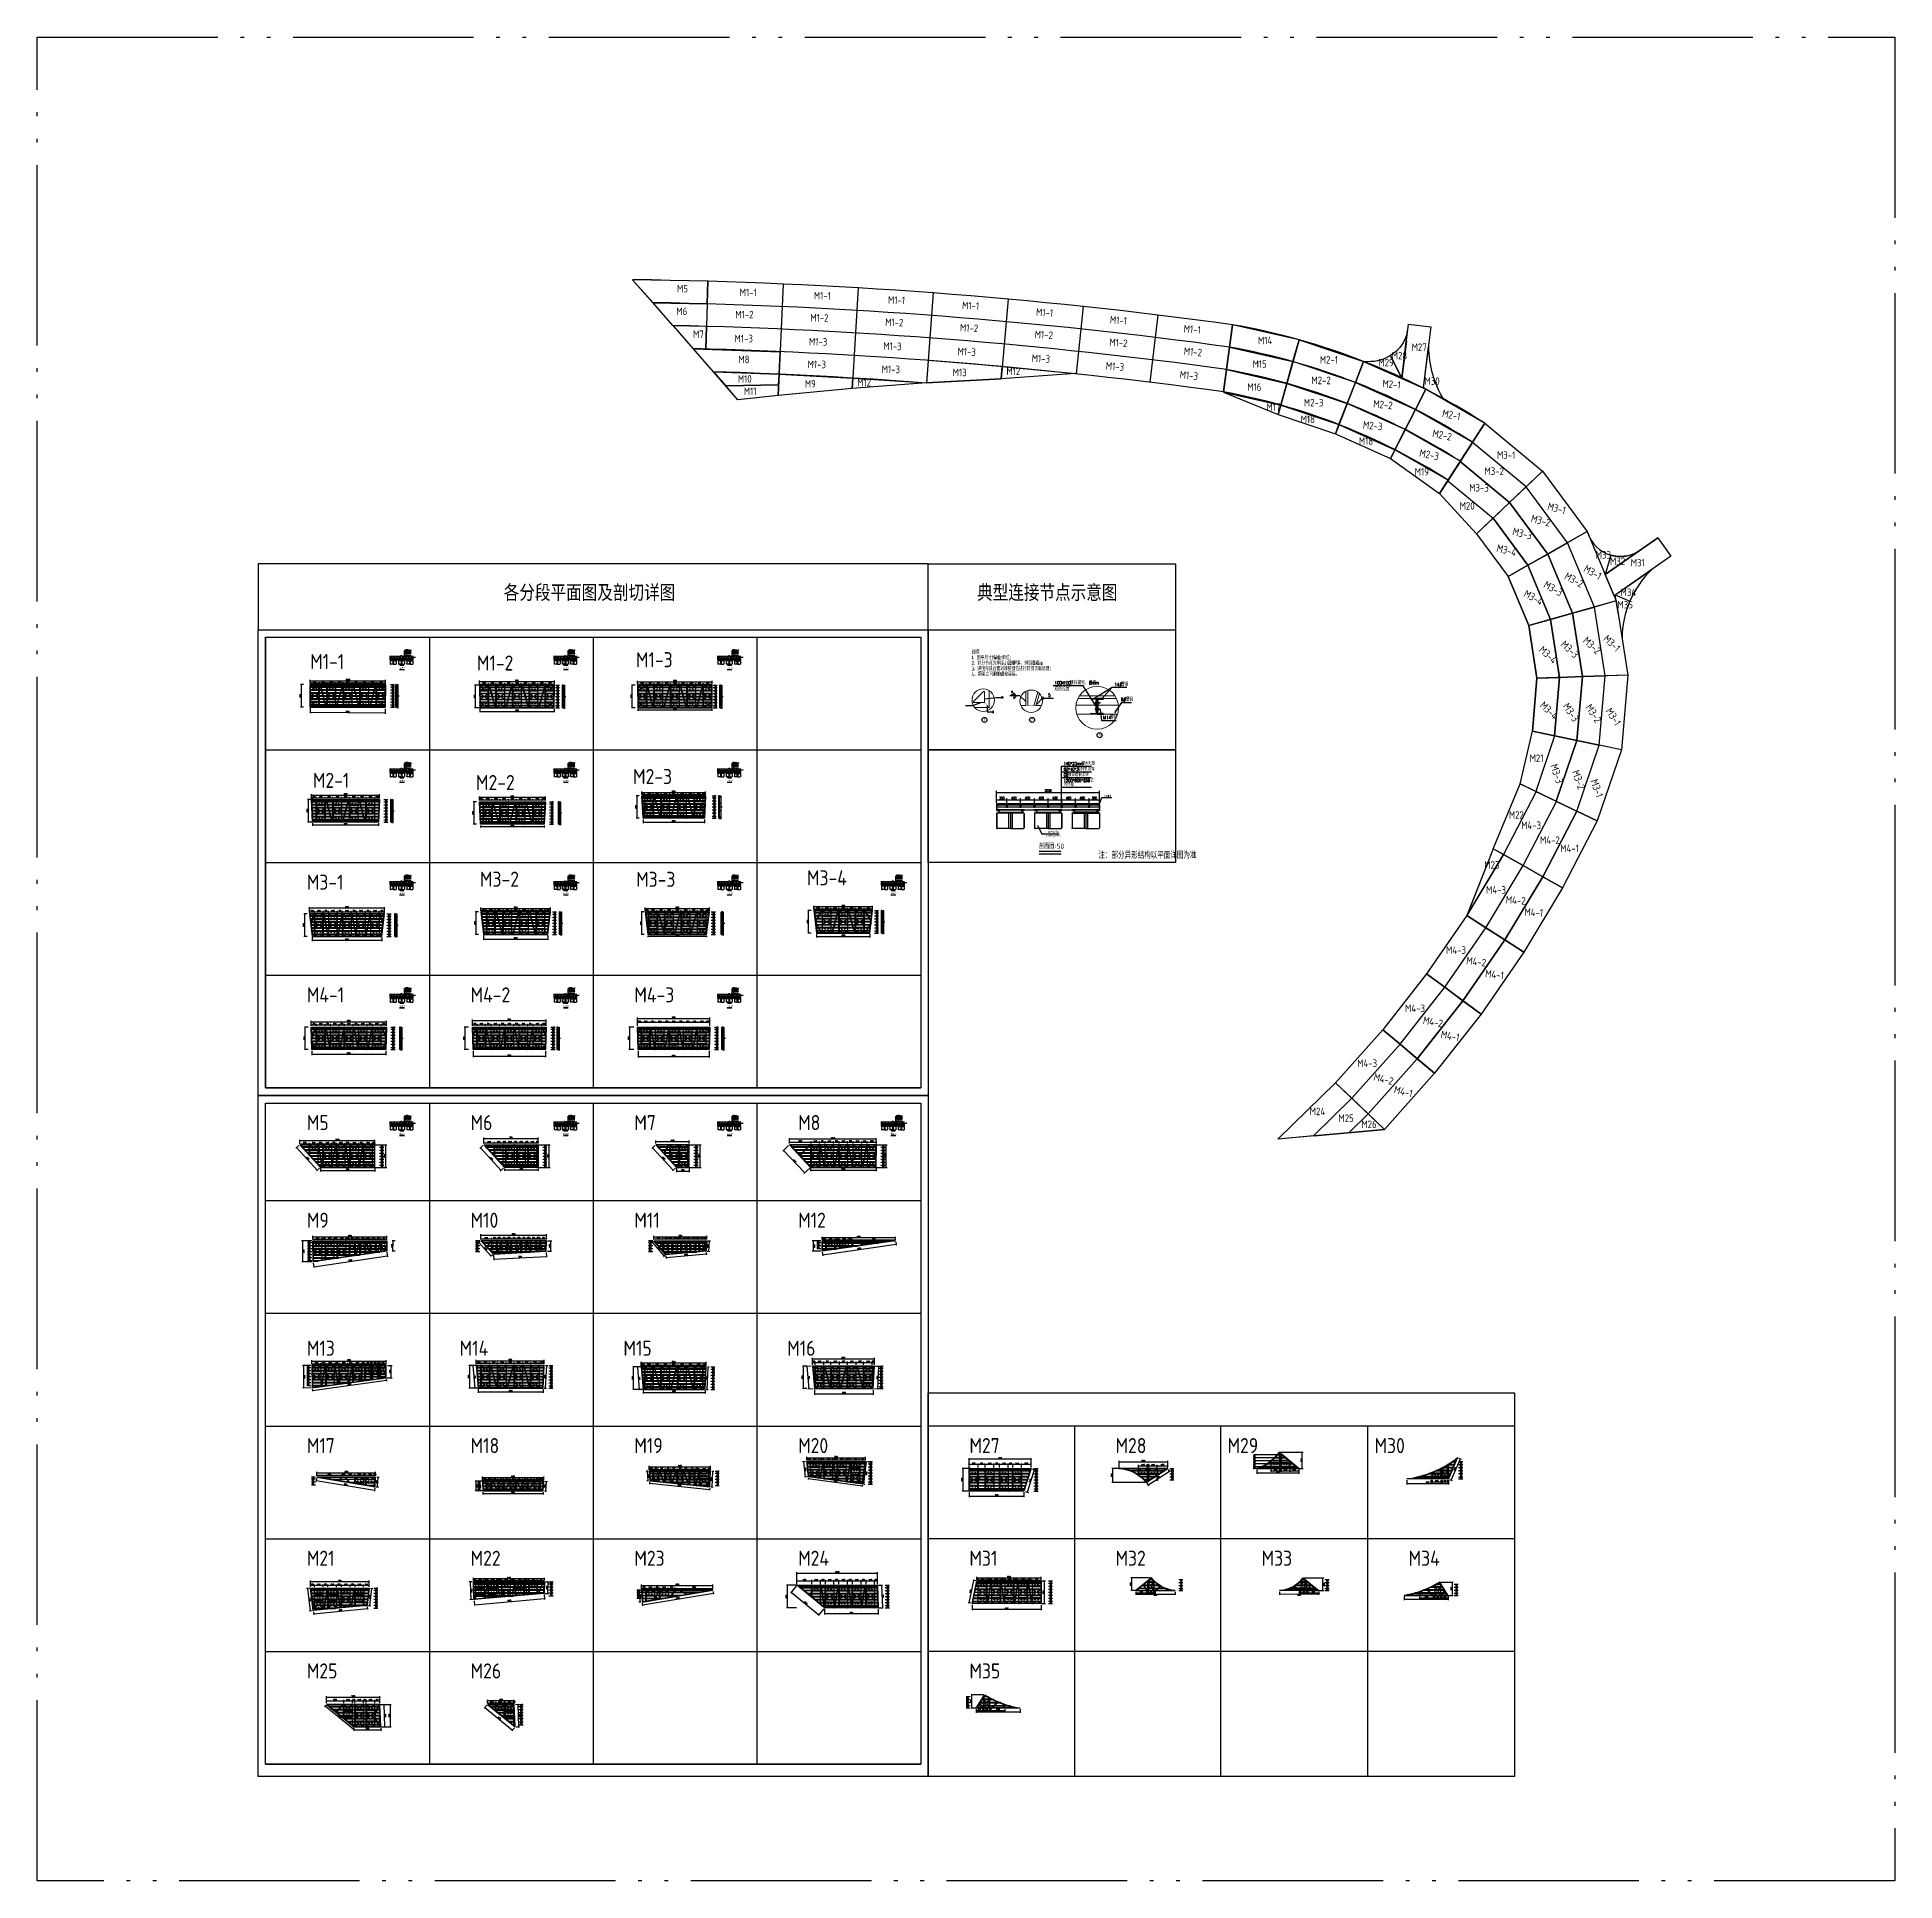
# Model space of a CAD drawing. Extents: x 1254079 to 1500931, y -102737 to 142253.
import ezdxf
from ezdxf.enums import TextEntityAlignment as Align

# ---------------------------------------------------------------- set-up
doc = ezdxf.new("R2010")
doc.units = 0
doc.header["$LTSCALE"] = 1000
doc.header["$MEASUREMENT"] = 0
doc.linetypes.add('ACAD_ISO05W100', pattern=[34, 24, -3, 0.5, -3, 0.5, -3])
doc.linetypes.add('HIDDEN', pattern=[0.375, 0.25, -0.125])
for name, color, linetype in [('14#槽钢', 3, 'Continuous'), ('A-P-STAIR', 4, 'Continuous'), ('DIM_LEAD', 3, 'Continuous'), ('DIM_MODI', 6, 'Continuous'), ('DIM_SYMB', 3, 'Continuous'), ('DOTE', 1, 'Continuous'), ('PUB_DIM', 3, 'Continuous'), ('PUB_TEXT', 7, 'Continuous'), ('W- bollard系船栓', 4, 'Continuous'), ('W-float bowl浮筒', 253, 'Continuous'), ('W-FLOAT_BOWL浮筒', 253, 'Continuous'), ('W-MOUNTING固定方式', 5, 'Continuous'), ('W-STEEL_FRAME钢架', 3, 'Continuous'), ('W-STEEL_KEEL钢龙骨', 5, 'Continuous'), ('W-WOOD_FLOOR木地板', 30, 'Continuous'), ('特殊段命名', 221, 'Continuous'), ('钢架', 90, 'Continuous')]:
    doc.layers.add(name, color=color, linetype=linetype)
doc.layers.add('_ACM-LD-SC64', color=251, linetype='Continuous', lineweight=13)
doc.styles.add('-宋体', font='', dxfattribs={"width": 0.8})
doc.styles.add('_TCH_DIM', font='SIMPLEX', dxfattribs={"bigfont": 'GBCBIG'})
doc.styles.add('_TCH_DIM_T3', font='SIMPLEX', dxfattribs={"width": 0.705882, "bigfont": 'GBCBIG'})
doc.styles.get("Standard").update_dxf_attribs({"font": 'gbenor.shx', "bigfont": 'gbcbig.shx'})
doc.styles.add('STANDARD_T3', font='simplex.shx', dxfattribs={"width": 0.7, "bigfont": 'gbcbig.shx'})
doc.styles.get('-宋体').set_extended_font_data('SimSun')
doc.dimstyles.new('_TCH_ARCH&&50', dxfattribs={"dimtxt": 148.75, "dimasz": 50, "dimexe": 125, "dimexo": 150, "dimgap": 63.125, "dimtad": 1, "dimdec": 0, "dimzin": 0, "dimdsep": 46, "dimtxsty": '_TCH_DIM_T3', "dimblk": 'ARCHTICK', "dimcen": 0.09, "dimclrt": 7, "dimazin": 2, "dimtfac": 1, "dimtdec": 0, "dimtix": 1, "dimtmove": 2, "dimatfit": 3, "dimfxl": 0, "dimtolj": 1, "dimtzin": 0, "dimarcsym": 0})
doc.dimstyles.new('W&&10', dxfattribs={"dimtxt": 35, "dimasz": 10, "dimexe": 25, "dimexo": 30, "dimgap": 10, "dimtad": 1, "dimdec": 0, "dimzin": 0, "dimdsep": 46, "dimtxsty": 'STANDARD_T3', "dimcen": 0.09, "dimclrd": 1, "dimclre": 1, "dimclrt": 7, "dimazin": 2, "dimtfac": 1, "dimtdec": 0, "dimtix": 1, "dimtmove": 2, "dimatfit": 3, "dimfxl": 0, "dimtolj": 1, "dimtzin": 0, "dimarcsym": 0})
doc.dimstyles.new('W&&20', dxfattribs={"dimtxt": 70, "dimasz": 20, "dimexe": 50, "dimexo": 60, "dimgap": 20, "dimtad": 1, "dimdec": 0, "dimzin": 0, "dimdsep": 46, "dimtxsty": 'STANDARD_T3', "dimcen": 0.09, "dimclrd": 1, "dimclre": 1, "dimclrt": 7, "dimazin": 2, "dimtfac": 1, "dimtdec": 0, "dimtix": 1, "dimtmove": 2, "dimatfit": 3, "dimfxl": 0, "dimtolj": 1, "dimtzin": 0, "dimarcsym": 0})
pattern_1 = [(45, (1461352.28105, -105456.62143), (-0.17678188855, 0.17678188855), [])]

# ---------------------------------------------------------------- blocks, each defined once
blk = doc.blocks.new('*U6')
at = {"layer": 'PUB_TEXT'}
blk.add_text('M1-1', height=1000, dxfattribs=at).set_placement((-1083, -417))
blk = doc.blocks.new('*U7')
at = {"layer": '14#槽钢', "color": 0, "linetype": 'ByBlock', "lineweight": -2, "transparency": 16777216}
blk.add_blockref('*U6', (867395, 108247), dxfattribs=at)
for p, rotation in [((877254, 107807), 359.1247072153844), ((887106, 107217), 358.2494144307683), ((896947, 106477), 357.3741216461526), ((906776, 105586), 356.4988288615369), ((916590, 104546), 355.623536076921), ((926387, 103355), 354.7482432923051)]:
    blk.add_blockref('*U6', p, dxfattribs=dict(at, rotation=rotation))
blk = doc.blocks.new('*U36')
at = {"layer": 'PUB_TEXT'}
blk.add_text('M1-2', height=1000, dxfattribs=at).set_placement((-1192, -438))
blk = doc.blocks.new('*U37')
at = {"layer": '14#槽钢', "color": 0, "linetype": 'ByBlock', "lineweight": -2, "transparency": 16777216}
blk.add_blockref('*U36', (866921, 105324), dxfattribs=at)
for p, rotation in [((876883, 104884), 359.1116682317365), ((886836, 104290), 358.2233364634716), ((896778, 103542), 357.3350046952075), ((906708, 102640), 356.4466729269432), ((916623, 101584), 355.558341158679), ((926520, 100375), 354.6700093904148)]:
    blk.add_blockref('*U36', p, dxfattribs=dict(at, rotation=rotation))
blk = doc.blocks.new('*U24')
at = {"layer": '14#槽钢'}
blk.add_lwpolyline([(0, 29946), (0, -29946)], dxfattribs=at)
blk = doc.blocks.new('*U25')
at = {"layer": '14#槽钢', "color": 0, "linetype": 'ByBlock', "lineweight": -2, "transparency": 16777216}
for p in [(0, 0), (21762, 0), (43523, 0), (65285, 0), (87047, 0)]:
    blk.add_blockref('*U24', p, dxfattribs=at)
blk = doc.blocks.new('*D181')
at = {"layer": 'Defpoints', "color": 0, "transparency": 16777216}
for p in [(1301844, 53368), (1301880, 53218), (1301925, 53368)]:
    blk.add_point(p, dxfattribs=at)
at = {"layer": 'W-STEEL_FRAME钢架', "color": 1, "lineweight": -2, "transparency": 16777216}
for p, q in [((1301895, 53368), (1301819, 53368)), ((1301850, 53218), (1301819, 53218)), ((1301844, 53228), (1301844, 53358))]:
    blk.add_line(p, q, dxfattribs=at)
at = {"layer": 'W-STEEL_FRAME钢架', "color": 1, "transparency": 16777216}
for points in [[(1301842, 53358), (1301845, 53358), (1301844, 53368)], [(1301842, 53228), (1301845, 53228), (1301844, 53218)]]:
    blk.add_solid(points, dxfattribs=at)
at = {"layer": 'W-STEEL_FRAME钢架', "color": 7, "transparency": 16777216, "insert": (1301816, 53293), "char_height": 35, "attachment_point": 5, "rotation": 90, "style": 'STANDARD_T3'}
blk.add_mtext('\\A1;150', dxfattribs=at)
blk = doc.blocks.new('*D182')
at = {"layer": 'Defpoints', "color": 0, "transparency": 16777216}
for p in [(1301844, 53434), (1301925, 53434), (1301925, 53368)]:
    blk.add_point(p, dxfattribs=at)
at = {"layer": 'W-STEEL_FRAME钢架', "color": 1, "lineweight": -2, "transparency": 16777216}
for p, q in [((1301895, 53434), (1301819, 53434)), ((1301895, 53368), (1301819, 53368)), ((1301844, 53378), (1301844, 53424))]:
    blk.add_line(p, q, dxfattribs=at)
at = {"layer": 'W-STEEL_FRAME钢架', "color": 1, "transparency": 16777216}
for points in [[(1301842, 53424), (1301845, 53424), (1301844, 53434)], [(1301842, 53378), (1301845, 53378), (1301844, 53368)]]:
    blk.add_solid(points, dxfattribs=at)
at = {"layer": 'W-STEEL_FRAME钢架', "color": 7, "transparency": 16777216, "insert": (1301816, 53401), "char_height": 35, "attachment_point": 5, "rotation": 90, "style": 'STANDARD_T3'}
blk.add_mtext('\\A1;65', dxfattribs=at)
blk = doc.blocks.new('*D183')
at = {"layer": 'Defpoints', "color": 0, "transparency": 16777216}
for p in [(1301844, 54203), (1301925, 54203), (1301925, 53434)]:
    blk.add_point(p, dxfattribs=at)
at = {"layer": 'W-STEEL_FRAME钢架', "color": 1, "lineweight": -2, "transparency": 16777216}
for p, q in [((1301895, 54203), (1301819, 54203)), ((1301895, 53434), (1301819, 53434)), ((1301844, 53444), (1301844, 54193))]:
    blk.add_line(p, q, dxfattribs=at)
at = {"layer": 'W-STEEL_FRAME钢架', "color": 1, "transparency": 16777216}
for points in [[(1301842, 54193), (1301845, 54193), (1301844, 54203)], [(1301842, 53444), (1301845, 53444), (1301844, 53434)]]:
    blk.add_solid(points, dxfattribs=at)
at = {"layer": 'W-STEEL_FRAME钢架', "color": 7, "transparency": 16777216, "insert": (1301816, 53818), "char_height": 35, "attachment_point": 5, "rotation": 90, "style": 'STANDARD_T3'}
blk.add_mtext('\\A1;769', dxfattribs=at)
blk = doc.blocks.new('*D184')
at = {"layer": 'Defpoints', "color": 0, "transparency": 16777216}
for p in [(1301844, 54268), (1301925, 54268), (1301925, 54203)]:
    blk.add_point(p, dxfattribs=at)
at = {"layer": 'W-STEEL_FRAME钢架', "color": 1, "lineweight": -2, "transparency": 16777216}
for p, q in [((1301895, 54268), (1301819, 54268)), ((1301895, 54203), (1301819, 54203)), ((1301844, 54213), (1301844, 54258))]:
    blk.add_line(p, q, dxfattribs=at)
at = {"layer": 'W-STEEL_FRAME钢架', "color": 1, "transparency": 16777216}
for points in [[(1301842, 54258), (1301845, 54258), (1301844, 54268)], [(1301842, 54213), (1301845, 54213), (1301844, 54203)]]:
    blk.add_solid(points, dxfattribs=at)
at = {"layer": 'W-STEEL_FRAME钢架', "color": 7, "transparency": 16777216, "insert": (1301816, 54236), "char_height": 35, "attachment_point": 5, "rotation": 90, "style": 'STANDARD_T3'}
blk.add_mtext('\\A1;65', dxfattribs=at)
blk = doc.blocks.new('*D185')
at = {"layer": 'Defpoints', "color": 0, "transparency": 16777216}
for p in [(1301844, 55168), (1301925, 55168), (1301925, 54268)]:
    blk.add_point(p, dxfattribs=at)
at = {"layer": 'W-STEEL_FRAME钢架', "color": 1, "lineweight": -2, "transparency": 16777216}
for p, q in [((1301895, 55168), (1301819, 55168)), ((1301844, 54278), (1301844, 55158)), ((1301895, 54268), (1301819, 54268))]:
    blk.add_line(p, q, dxfattribs=at)
at = {"layer": 'W-STEEL_FRAME钢架', "color": 1, "transparency": 16777216}
for points in [[(1301842, 55158), (1301845, 55158), (1301844, 55168)], [(1301842, 54278), (1301845, 54278), (1301844, 54268)]]:
    blk.add_solid(points, dxfattribs=at)
at = {"layer": 'W-STEEL_FRAME钢架', "color": 7, "transparency": 16777216, "insert": (1301816, 54718), "char_height": 35, "attachment_point": 5, "rotation": 90, "style": 'STANDARD_T3'}
blk.add_mtext('\\A1;900', dxfattribs=at)
blk = doc.blocks.new('*D186')
at = {"layer": 'Defpoints', "color": 0, "transparency": 16777216}
for p in [(1301844, 56068), (1301925, 56068), (1301925, 56003)]:
    blk.add_point(p, dxfattribs=at)
at = {"layer": 'W-STEEL_FRAME钢架', "color": 1, "lineweight": -2, "transparency": 16777216}
for p, q in [((1301895, 56068), (1301819, 56068)), ((1301895, 56003), (1301819, 56003)), ((1301844, 56013), (1301844, 56058))]:
    blk.add_line(p, q, dxfattribs=at)
at = {"layer": 'W-STEEL_FRAME钢架', "color": 1, "transparency": 16777216}
for points in [[(1301842, 56058), (1301845, 56058), (1301844, 56068)], [(1301842, 56013), (1301845, 56013), (1301844, 56003)]]:
    blk.add_solid(points, dxfattribs=at)
at = {"layer": 'W-STEEL_FRAME钢架', "color": 7, "transparency": 16777216, "insert": (1301816, 56036), "char_height": 35, "attachment_point": 5, "rotation": 90, "style": 'STANDARD_T3'}
blk.add_mtext('\\A1;65', dxfattribs=at)
blk = doc.blocks.new('*D187')
at = {"layer": 'Defpoints', "color": 0, "transparency": 16777216}
for p in [(1301844, 56218), (1301880, 56218), (1301925, 56068)]:
    blk.add_point(p, dxfattribs=at)
at = {"layer": 'W-STEEL_FRAME钢架', "color": 1, "lineweight": -2, "transparency": 16777216}
for p, q in [((1301850, 56218), (1301819, 56218)), ((1301895, 56068), (1301819, 56068)), ((1301844, 56078), (1301844, 56208))]:
    blk.add_line(p, q, dxfattribs=at)
at = {"layer": 'W-STEEL_FRAME钢架', "color": 1, "transparency": 16777216}
for points in [[(1301842, 56208), (1301845, 56208), (1301844, 56218)], [(1301842, 56078), (1301845, 56078), (1301844, 56068)]]:
    blk.add_solid(points, dxfattribs=at)
at = {"layer": 'W-STEEL_FRAME钢架', "color": 7, "transparency": 16777216, "insert": (1301816, 56143), "char_height": 35, "attachment_point": 5, "rotation": 90, "style": 'STANDARD_T3'}
blk.add_mtext('\\A1;150', dxfattribs=at)
blk = doc.blocks.new('*D188')
at = {"layer": 'Defpoints', "color": 0, "transparency": 16777216}
for p in [(1301880, 53218), (1301880, 53133), (1302020, 53218)]:
    blk.add_point(p, dxfattribs=at)
at = {"layer": 'W-STEEL_FRAME钢架', "color": 1, "lineweight": -2, "transparency": 16777216}
for p, q in [((1301880, 53188), (1301880, 53108)), ((1302010, 53133), (1301890, 53133)), ((1302020, 53188), (1302020, 53108))]:
    blk.add_line(p, q, dxfattribs=at)
at = {"layer": 'W-STEEL_FRAME钢架', "color": 1, "transparency": 16777216}
for points in [[(1301890, 53134), (1301890, 53131), (1301880, 53133)], [(1302010, 53134), (1302010, 53131), (1302020, 53133)]]:
    blk.add_solid(points, dxfattribs=at)
at = {"layer": 'W-STEEL_FRAME钢架', "color": 7, "transparency": 16777216, "insert": (1301950, 53160), "char_height": 35, "attachment_point": 5, "style": 'STANDARD_T3'}
blk.add_mtext('\\A1;140', dxfattribs=at)
blk = doc.blocks.new('*D189')
at = {"layer": 'Defpoints', "color": 0, "transparency": 16777216}
for p in [(1301975, 53368), (1301975, 53185), (1302020, 53218)]:
    blk.add_point(p, dxfattribs=at)
at = {"layer": 'W-STEEL_FRAME钢架', "color": 1, "lineweight": -2, "transparency": 16777216}
for p, q in [((1301965, 53185), (1301955, 53185)), ((1301975, 53285), (1301975, 53160)), ((1302020, 53185), (1301975, 53185)), ((1302020, 53188), (1302020, 53160)), ((1302030, 53185), (1302040, 53185))]:
    blk.add_line(p, q, dxfattribs=at)
at = {"layer": 'W-STEEL_FRAME钢架', "color": 1, "transparency": 16777216}
for points in [[(1301965, 53187), (1301965, 53184), (1301975, 53185)], [(1302030, 53187), (1302030, 53184), (1302020, 53185)]]:
    blk.add_solid(points, dxfattribs=at)
at = {"layer": 'W-STEEL_FRAME钢架', "color": 7, "transparency": 16777216, "insert": (1301998, 53213), "char_height": 35, "attachment_point": 5, "style": 'STANDARD_T3'}
blk.add_mtext('\\A1;45', dxfattribs=at)
blk = doc.blocks.new('*D190')
at = {"layer": 'Defpoints', "color": 0, "transparency": 16777216}
for p in [(1301925, 53368), (1301925, 53185), (1301975, 53368)]:
    blk.add_point(p, dxfattribs=at)
at = {"layer": 'W-STEEL_FRAME钢架', "color": 1, "lineweight": -2, "transparency": 16777216}
for p, q in [((1301915, 53185), (1301905, 53185)), ((1301925, 53285), (1301925, 53160)), ((1301975, 53185), (1301925, 53185)), ((1301975, 53285), (1301975, 53160)), ((1301985, 53185), (1301995, 53185))]:
    blk.add_line(p, q, dxfattribs=at)
at = {"layer": 'W-STEEL_FRAME钢架', "color": 1, "transparency": 16777216}
for points in [[(1301915, 53187), (1301915, 53184), (1301925, 53185)], [(1301985, 53187), (1301985, 53184), (1301975, 53185)]]:
    blk.add_solid(points, dxfattribs=at)
at = {"layer": 'W-STEEL_FRAME钢架', "color": 7, "transparency": 16777216, "insert": (1301950, 53213), "char_height": 35, "attachment_point": 5, "style": 'STANDARD_T3'}
blk.add_mtext('\\A1;50', dxfattribs=at)
blk = doc.blocks.new('*D110')
at = {"layer": 'Defpoints', "color": 0, "transparency": 16777216}
for p in [(1301880, 53218), (1301880, 53185), (1301925, 53368)]:
    blk.add_point(p, dxfattribs=at)
at = {"layer": 'W-STEEL_FRAME钢架', "color": 1, "lineweight": -2, "transparency": 16777216}
for p, q in [((1301870, 53185), (1301860, 53185)), ((1301880, 53188), (1301880, 53160)), ((1301925, 53185), (1301880, 53185)), ((1301925, 53285), (1301925, 53160)), ((1301935, 53185), (1301945, 53185))]:
    blk.add_line(p, q, dxfattribs=at)
at = {"layer": 'W-STEEL_FRAME钢架', "color": 1, "transparency": 16777216}
for points in [[(1301870, 53187), (1301870, 53184), (1301880, 53185)], [(1301935, 53187), (1301935, 53184), (1301925, 53185)]]:
    blk.add_solid(points, dxfattribs=at)
at = {"layer": 'W-STEEL_FRAME钢架', "color": 7, "transparency": 16777216, "insert": (1301903, 53213), "char_height": 35, "attachment_point": 5, "style": 'STANDARD_T3'}
blk.add_mtext('\\A1;45', dxfattribs=at)
blk = doc.blocks.new('*D111')
at = {"layer": 'Defpoints', "color": 0, "transparency": 16777216}
for p in [(1301751, 56218), (1301819, 56218), (1301819, 53218)]:
    blk.add_point(p, dxfattribs=at)
at = {"layer": 'W-STEEL_FRAME钢架', "color": 1, "lineweight": -2, "transparency": 16777216}
for p, q in [((1301789, 56218), (1301726, 56218)), ((1301751, 53228), (1301751, 56208)), ((1301789, 53218), (1301726, 53218))]:
    blk.add_line(p, q, dxfattribs=at)
at = {"layer": 'W-STEEL_FRAME钢架', "color": 1, "transparency": 16777216}
for points in [[(1301749, 56208), (1301752, 56208), (1301751, 56218)], [(1301749, 53228), (1301752, 53228), (1301751, 53218)]]:
    blk.add_solid(points, dxfattribs=at)
at = {"layer": 'W-STEEL_FRAME钢架', "color": 7, "transparency": 16777216, "insert": (1301723, 54718), "char_height": 35, "attachment_point": 5, "rotation": 90, "style": 'STANDARD_T3'}
blk.add_mtext('\\A1;3000', dxfattribs=at)
blk = doc.blocks.new('*D191')
at = {"layer": 'Defpoints', "color": 0, "transparency": 16777216}
for p in [(1301844, 55234), (1301925, 55234), (1301925, 55168)]:
    blk.add_point(p, dxfattribs=at)
at = {"layer": 'W-STEEL_FRAME钢架', "color": 1, "lineweight": -2, "transparency": 16777216}
for p, q in [((1301895, 55234), (1301819, 55234)), ((1301895, 55168), (1301819, 55168)), ((1301844, 55178), (1301844, 55224))]:
    blk.add_line(p, q, dxfattribs=at)
at = {"layer": 'W-STEEL_FRAME钢架', "color": 1, "transparency": 16777216}
for points in [[(1301842, 55224), (1301845, 55224), (1301844, 55234)], [(1301842, 55178), (1301845, 55178), (1301844, 55168)]]:
    blk.add_solid(points, dxfattribs=at)
at = {"layer": 'W-STEEL_FRAME钢架', "color": 7, "transparency": 16777216, "insert": (1301816, 55201), "char_height": 35, "attachment_point": 5, "rotation": 90, "style": 'STANDARD_T3'}
blk.add_mtext('\\A1;65', dxfattribs=at)
blk = doc.blocks.new('*D192')
at = {"layer": 'Defpoints', "color": 0, "transparency": 16777216}
for p in [(1301844, 56003), (1301880, 56003), (1301925, 55234)]:
    blk.add_point(p, dxfattribs=at)
at = {"layer": 'W-STEEL_FRAME钢架', "color": 1, "lineweight": -2, "transparency": 16777216}
for p, q in [((1301850, 56003), (1301819, 56003)), ((1301895, 55234), (1301819, 55234)), ((1301844, 55244), (1301844, 55993))]:
    blk.add_line(p, q, dxfattribs=at)
at = {"layer": 'W-STEEL_FRAME钢架', "color": 1, "transparency": 16777216}
for points in [[(1301842, 55993), (1301845, 55993), (1301844, 56003)], [(1301842, 55244), (1301845, 55244), (1301844, 55234)]]:
    blk.add_solid(points, dxfattribs=at)
at = {"layer": 'W-STEEL_FRAME钢架', "color": 7, "transparency": 16777216, "insert": (1301816, 55618), "char_height": 35, "attachment_point": 5, "rotation": 90, "style": 'STANDARD_T3'}
blk.add_mtext('\\A1;769', dxfattribs=at)
blk = doc.blocks.new('*D193')
at = {"layer": 'Defpoints', "color": 0, "transparency": 16777216}
for p in [(1323967, 53289), (1324003, 53139), (1324048, 53289)]:
    blk.add_point(p, dxfattribs=at)
at = {"layer": 'W-STEEL_FRAME钢架', "color": 1, "lineweight": -2, "transparency": 16777216}
for p, q in [((1324018, 53289), (1323942, 53289)), ((1323973, 53139), (1323942, 53139)), ((1323967, 53149), (1323967, 53279))]:
    blk.add_line(p, q, dxfattribs=at)
at = {"layer": 'W-STEEL_FRAME钢架', "color": 1, "transparency": 16777216}
for points in [[(1323965, 53279), (1323969, 53279), (1323967, 53289)], [(1323965, 53149), (1323969, 53149), (1323967, 53139)]]:
    blk.add_solid(points, dxfattribs=at)
at = {"layer": 'W-STEEL_FRAME钢架', "color": 7, "transparency": 16777216, "insert": (1323939, 53214), "char_height": 35, "attachment_point": 5, "rotation": 90, "style": 'STANDARD_T3'}
blk.add_mtext('\\A1;150', dxfattribs=at)
blk = doc.blocks.new('*D194')
at = {"layer": 'Defpoints', "color": 0, "transparency": 16777216}
for p in [(1323967, 53355), (1324048, 53355), (1324048, 53289)]:
    blk.add_point(p, dxfattribs=at)
at = {"layer": 'W-STEEL_FRAME钢架', "color": 1, "lineweight": -2, "transparency": 16777216}
for p, q in [((1324018, 53355), (1323942, 53355)), ((1324018, 53289), (1323942, 53289)), ((1323967, 53299), (1323967, 53345))]:
    blk.add_line(p, q, dxfattribs=at)
at = {"layer": 'W-STEEL_FRAME钢架', "color": 1, "transparency": 16777216}
for points in [[(1323965, 53345), (1323969, 53345), (1323967, 53355)], [(1323965, 53299), (1323969, 53299), (1323967, 53289)]]:
    blk.add_solid(points, dxfattribs=at)
at = {"layer": 'W-STEEL_FRAME钢架', "color": 7, "transparency": 16777216, "insert": (1323939, 53322), "char_height": 35, "attachment_point": 5, "rotation": 90, "style": 'STANDARD_T3'}
blk.add_mtext('\\A1;65', dxfattribs=at)
blk = doc.blocks.new('*D195')
at = {"layer": 'Defpoints', "color": 0, "transparency": 16777216}
for p in [(1323967, 54124), (1324048, 54124), (1324048, 53355)]:
    blk.add_point(p, dxfattribs=at)
at = {"layer": 'W-STEEL_FRAME钢架', "color": 1, "lineweight": -2, "transparency": 16777216}
for p, q in [((1324018, 54124), (1323942, 54124)), ((1324018, 53355), (1323942, 53355)), ((1323967, 53365), (1323967, 54114))]:
    blk.add_line(p, q, dxfattribs=at)
at = {"layer": 'W-STEEL_FRAME钢架', "color": 1, "transparency": 16777216}
for points in [[(1323965, 54114), (1323969, 54114), (1323967, 54124)], [(1323965, 53365), (1323969, 53365), (1323967, 53355)]]:
    blk.add_solid(points, dxfattribs=at)
at = {"layer": 'W-STEEL_FRAME钢架', "color": 7, "transparency": 16777216, "insert": (1323939, 53739), "char_height": 35, "attachment_point": 5, "rotation": 90, "style": 'STANDARD_T3'}
blk.add_mtext('\\A1;769', dxfattribs=at)
blk = doc.blocks.new('*D196')
at = {"layer": 'Defpoints', "color": 0, "transparency": 16777216}
for p in [(1323967, 54189), (1324048, 54189), (1324048, 54124)]:
    blk.add_point(p, dxfattribs=at)
at = {"layer": 'W-STEEL_FRAME钢架', "color": 1, "lineweight": -2, "transparency": 16777216}
for p, q in [((1324018, 54189), (1323942, 54189)), ((1324018, 54124), (1323942, 54124)), ((1323967, 54134), (1323967, 54179))]:
    blk.add_line(p, q, dxfattribs=at)
at = {"layer": 'W-STEEL_FRAME钢架', "color": 1, "transparency": 16777216}
for points in [[(1323965, 54179), (1323969, 54179), (1323967, 54189)], [(1323965, 54134), (1323969, 54134), (1323967, 54124)]]:
    blk.add_solid(points, dxfattribs=at)
at = {"layer": 'W-STEEL_FRAME钢架', "color": 7, "transparency": 16777216, "insert": (1323939, 54157), "char_height": 35, "attachment_point": 5, "rotation": 90, "style": 'STANDARD_T3'}
blk.add_mtext('\\A1;65', dxfattribs=at)
blk = doc.blocks.new('*D197')
at = {"layer": 'Defpoints', "color": 0, "transparency": 16777216}
for p in [(1323967, 55089), (1324048, 55089), (1324048, 54189)]:
    blk.add_point(p, dxfattribs=at)
at = {"layer": 'W-STEEL_FRAME钢架', "color": 1, "lineweight": -2, "transparency": 16777216}
for p, q in [((1324018, 55089), (1323942, 55089)), ((1323967, 54199), (1323967, 55079)), ((1324018, 54189), (1323942, 54189))]:
    blk.add_line(p, q, dxfattribs=at)
at = {"layer": 'W-STEEL_FRAME钢架', "color": 1, "transparency": 16777216}
for points in [[(1323965, 55079), (1323969, 55079), (1323967, 55089)], [(1323965, 54199), (1323969, 54199), (1323967, 54189)]]:
    blk.add_solid(points, dxfattribs=at)
at = {"layer": 'W-STEEL_FRAME钢架', "color": 7, "transparency": 16777216, "insert": (1323939, 54639), "char_height": 35, "attachment_point": 5, "rotation": 90, "style": 'STANDARD_T3'}
blk.add_mtext('\\A1;900', dxfattribs=at)
blk = doc.blocks.new('*D198')
at = {"layer": 'Defpoints', "color": 0, "transparency": 16777216}
for p in [(1323967, 55989), (1324048, 55989), (1324048, 55924)]:
    blk.add_point(p, dxfattribs=at)
at = {"layer": 'W-STEEL_FRAME钢架', "color": 1, "lineweight": -2, "transparency": 16777216}
for p, q in [((1324018, 55989), (1323942, 55989)), ((1324018, 55924), (1323942, 55924)), ((1323967, 55934), (1323967, 55979))]:
    blk.add_line(p, q, dxfattribs=at)
at = {"layer": 'W-STEEL_FRAME钢架', "color": 1, "transparency": 16777216}
for points in [[(1323965, 55979), (1323969, 55979), (1323967, 55989)], [(1323965, 55934), (1323969, 55934), (1323967, 55924)]]:
    blk.add_solid(points, dxfattribs=at)
at = {"layer": 'W-STEEL_FRAME钢架', "color": 7, "transparency": 16777216, "insert": (1323939, 55957), "char_height": 35, "attachment_point": 5, "rotation": 90, "style": 'STANDARD_T3'}
blk.add_mtext('\\A1;65', dxfattribs=at)
blk = doc.blocks.new('*D199')
at = {"layer": 'Defpoints', "color": 0, "transparency": 16777216}
for p in [(1323967, 56139), (1324003, 56139), (1324048, 55989)]:
    blk.add_point(p, dxfattribs=at)
at = {"layer": 'W-STEEL_FRAME钢架', "color": 1, "lineweight": -2, "transparency": 16777216}
for p, q in [((1323973, 56139), (1323942, 56139)), ((1324018, 55989), (1323942, 55989)), ((1323967, 55999), (1323967, 56129))]:
    blk.add_line(p, q, dxfattribs=at)
at = {"layer": 'W-STEEL_FRAME钢架', "color": 1, "transparency": 16777216}
for points in [[(1323965, 56129), (1323969, 56129), (1323967, 56139)], [(1323965, 55999), (1323969, 55999), (1323967, 55989)]]:
    blk.add_solid(points, dxfattribs=at)
at = {"layer": 'W-STEEL_FRAME钢架', "color": 7, "transparency": 16777216, "insert": (1323939, 56064), "char_height": 35, "attachment_point": 5, "rotation": 90, "style": 'STANDARD_T3'}
blk.add_mtext('\\A1;150', dxfattribs=at)
blk = doc.blocks.new('*D200')
at = {"layer": 'Defpoints', "color": 0, "transparency": 16777216}
for p in [(1324003, 53139), (1324003, 53054), (1324143, 53139)]:
    blk.add_point(p, dxfattribs=at)
at = {"layer": 'W-STEEL_FRAME钢架', "color": 1, "lineweight": -2, "transparency": 16777216}
for p, q in [((1324003, 53109), (1324003, 53029)), ((1324133, 53054), (1324013, 53054)), ((1324143, 53109), (1324143, 53029))]:
    blk.add_line(p, q, dxfattribs=at)
at = {"layer": 'W-STEEL_FRAME钢架', "color": 1, "transparency": 16777216}
for points in [[(1324013, 53055), (1324013, 53052), (1324003, 53054)], [(1324133, 53055), (1324133, 53052), (1324143, 53054)]]:
    blk.add_solid(points, dxfattribs=at)
at = {"layer": 'W-STEEL_FRAME钢架', "color": 7, "transparency": 16777216, "insert": (1324073, 53081), "char_height": 35, "attachment_point": 5, "style": 'STANDARD_T3'}
blk.add_mtext('\\A1;140', dxfattribs=at)
blk = doc.blocks.new('*D201')
at = {"layer": 'Defpoints', "color": 0, "transparency": 16777216}
for p in [(1324098, 53289), (1324098, 53107), (1324143, 53139)]:
    blk.add_point(p, dxfattribs=at)
at = {"layer": 'W-STEEL_FRAME钢架', "color": 1, "lineweight": -2, "transparency": 16777216}
for p, q in [((1324088, 53107), (1324078, 53107)), ((1324098, 53207), (1324098, 53082)), ((1324143, 53107), (1324098, 53107)), ((1324143, 53109), (1324143, 53082)), ((1324153, 53107), (1324163, 53107))]:
    blk.add_line(p, q, dxfattribs=at)
at = {"layer": 'W-STEEL_FRAME钢架', "color": 1, "transparency": 16777216}
for points in [[(1324088, 53108), (1324088, 53105), (1324098, 53107)], [(1324153, 53108), (1324153, 53105), (1324143, 53107)]]:
    blk.add_solid(points, dxfattribs=at)
at = {"layer": 'W-STEEL_FRAME钢架', "color": 7, "transparency": 16777216, "insert": (1324121, 53134), "char_height": 35, "attachment_point": 5, "style": 'STANDARD_T3'}
blk.add_mtext('\\A1;45', dxfattribs=at)
blk = doc.blocks.new('*D202')
at = {"layer": 'Defpoints', "color": 0, "transparency": 16777216}
for p in [(1324048, 53289), (1324048, 53107), (1324098, 53289)]:
    blk.add_point(p, dxfattribs=at)
at = {"layer": 'W-STEEL_FRAME钢架', "color": 1, "lineweight": -2, "transparency": 16777216}
for p, q in [((1324038, 53107), (1324028, 53107)), ((1324048, 53207), (1324048, 53082)), ((1324098, 53107), (1324048, 53107)), ((1324098, 53207), (1324098, 53082)), ((1324108, 53107), (1324118, 53107))]:
    blk.add_line(p, q, dxfattribs=at)
at = {"layer": 'W-STEEL_FRAME钢架', "color": 1, "transparency": 16777216}
for points in [[(1324038, 53108), (1324038, 53105), (1324048, 53107)], [(1324108, 53108), (1324108, 53105), (1324098, 53107)]]:
    blk.add_solid(points, dxfattribs=at)
at = {"layer": 'W-STEEL_FRAME钢架', "color": 7, "transparency": 16777216, "insert": (1324073, 53134), "char_height": 35, "attachment_point": 5, "style": 'STANDARD_T3'}
blk.add_mtext('\\A1;50', dxfattribs=at)
blk = doc.blocks.new('*D112')
at = {"layer": 'Defpoints', "color": 0, "transparency": 16777216}
for p in [(1324003, 53139), (1324003, 53107), (1324048, 53289)]:
    blk.add_point(p, dxfattribs=at)
at = {"layer": 'W-STEEL_FRAME钢架', "color": 1, "lineweight": -2, "transparency": 16777216}
for p, q in [((1323993, 53107), (1323983, 53107)), ((1324003, 53109), (1324003, 53082)), ((1324048, 53107), (1324003, 53107)), ((1324048, 53207), (1324048, 53082)), ((1324058, 53107), (1324068, 53107))]:
    blk.add_line(p, q, dxfattribs=at)
at = {"layer": 'W-STEEL_FRAME钢架', "color": 1, "transparency": 16777216}
for points in [[(1323993, 53108), (1323993, 53105), (1324003, 53107)], [(1324058, 53108), (1324058, 53105), (1324048, 53107)]]:
    blk.add_solid(points, dxfattribs=at)
at = {"layer": 'W-STEEL_FRAME钢架', "color": 7, "transparency": 16777216, "insert": (1324026, 53134), "char_height": 35, "attachment_point": 5, "style": 'STANDARD_T3'}
blk.add_mtext('\\A1;45', dxfattribs=at)
blk = doc.blocks.new('*D113')
at = {"layer": 'Defpoints', "color": 0, "transparency": 16777216}
for p in [(1323874, 56139), (1323942, 56139), (1323942, 53139)]:
    blk.add_point(p, dxfattribs=at)
at = {"layer": 'W-STEEL_FRAME钢架', "color": 1, "lineweight": -2, "transparency": 16777216}
for p, q in [((1323912, 56139), (1323849, 56139)), ((1323874, 53149), (1323874, 56129)), ((1323912, 53139), (1323849, 53139))]:
    blk.add_line(p, q, dxfattribs=at)
at = {"layer": 'W-STEEL_FRAME钢架', "color": 1, "transparency": 16777216}
for points in [[(1323872, 56129), (1323876, 56129), (1323874, 56139)], [(1323872, 53149), (1323876, 53149), (1323874, 53139)]]:
    blk.add_solid(points, dxfattribs=at)
at = {"layer": 'W-STEEL_FRAME钢架', "color": 7, "transparency": 16777216, "insert": (1323847, 54639), "char_height": 35, "attachment_point": 5, "rotation": 90, "style": 'STANDARD_T3'}
blk.add_mtext('\\A1;3000', dxfattribs=at)
blk = doc.blocks.new('*D203')
at = {"layer": 'Defpoints', "color": 0, "transparency": 16777216}
for p in [(1323967, 55155), (1324048, 55155), (1324048, 55089)]:
    blk.add_point(p, dxfattribs=at)
at = {"layer": 'W-STEEL_FRAME钢架', "color": 1, "lineweight": -2, "transparency": 16777216}
for p, q in [((1324018, 55155), (1323942, 55155)), ((1324018, 55089), (1323942, 55089)), ((1323967, 55099), (1323967, 55145))]:
    blk.add_line(p, q, dxfattribs=at)
at = {"layer": 'W-STEEL_FRAME钢架', "color": 1, "transparency": 16777216}
for points in [[(1323965, 55145), (1323969, 55145), (1323967, 55155)], [(1323965, 55099), (1323969, 55099), (1323967, 55089)]]:
    blk.add_solid(points, dxfattribs=at)
at = {"layer": 'W-STEEL_FRAME钢架', "color": 7, "transparency": 16777216, "insert": (1323939, 55122), "char_height": 35, "attachment_point": 5, "rotation": 90, "style": 'STANDARD_T3'}
blk.add_mtext('\\A1;65', dxfattribs=at)
blk = doc.blocks.new('*D204')
at = {"layer": 'Defpoints', "color": 0, "transparency": 16777216}
for p in [(1323967, 55924), (1324003, 55924), (1324048, 55155)]:
    blk.add_point(p, dxfattribs=at)
at = {"layer": 'W-STEEL_FRAME钢架', "color": 1, "lineweight": -2, "transparency": 16777216}
for p, q in [((1323973, 55924), (1323942, 55924)), ((1324018, 55155), (1323942, 55155)), ((1323967, 55165), (1323967, 55914))]:
    blk.add_line(p, q, dxfattribs=at)
at = {"layer": 'W-STEEL_FRAME钢架', "color": 1, "transparency": 16777216}
for points in [[(1323965, 55914), (1323969, 55914), (1323967, 55924)], [(1323965, 55165), (1323969, 55165), (1323967, 55155)]]:
    blk.add_solid(points, dxfattribs=at)
at = {"layer": 'W-STEEL_FRAME钢架', "color": 7, "transparency": 16777216, "insert": (1323939, 55539), "char_height": 35, "attachment_point": 5, "rotation": 90, "style": 'STANDARD_T3'}
blk.add_mtext('\\A1;769', dxfattribs=at)
blk = doc.blocks.new('*D205')
at = {"layer": 'Defpoints', "color": 0, "transparency": 16777216}
for p in [(1344882, 53285), (1344919, 53135), (1344964, 53285)]:
    blk.add_point(p, dxfattribs=at)
at = {"layer": 'W-STEEL_FRAME钢架', "color": 1, "lineweight": -2, "transparency": 16777216}
for p, q in [((1344934, 53285), (1344857, 53285)), ((1344889, 53135), (1344857, 53135)), ((1344882, 53145), (1344882, 53275))]:
    blk.add_line(p, q, dxfattribs=at)
at = {"layer": 'W-STEEL_FRAME钢架', "color": 1, "transparency": 16777216}
for points in [[(1344881, 53275), (1344884, 53275), (1344882, 53285)], [(1344881, 53145), (1344884, 53145), (1344882, 53135)]]:
    blk.add_solid(points, dxfattribs=at)
at = {"layer": 'W-STEEL_FRAME钢架', "color": 7, "transparency": 16777216, "insert": (1344855, 53210), "char_height": 35, "attachment_point": 5, "rotation": 90, "style": 'STANDARD_T3'}
blk.add_mtext('\\A1;150', dxfattribs=at)
blk = doc.blocks.new('*D206')
at = {"layer": 'Defpoints', "color": 0, "transparency": 16777216}
for p in [(1344882, 53351), (1344964, 53351), (1344964, 53285)]:
    blk.add_point(p, dxfattribs=at)
at = {"layer": 'W-STEEL_FRAME钢架', "color": 1, "lineweight": -2, "transparency": 16777216}
for p, q in [((1344934, 53351), (1344857, 53351)), ((1344934, 53285), (1344857, 53285)), ((1344882, 53295), (1344882, 53341))]:
    blk.add_line(p, q, dxfattribs=at)
at = {"layer": 'W-STEEL_FRAME钢架', "color": 1, "transparency": 16777216}
for points in [[(1344881, 53341), (1344884, 53341), (1344882, 53351)], [(1344881, 53295), (1344884, 53295), (1344882, 53285)]]:
    blk.add_solid(points, dxfattribs=at)
at = {"layer": 'W-STEEL_FRAME钢架', "color": 7, "transparency": 16777216, "insert": (1344855, 53318), "char_height": 35, "attachment_point": 5, "rotation": 90, "style": 'STANDARD_T3'}
blk.add_mtext('\\A1;65', dxfattribs=at)
blk = doc.blocks.new('*D207')
at = {"layer": 'Defpoints', "color": 0, "transparency": 16777216}
for p in [(1344882, 54120), (1344964, 54120), (1344964, 53351)]:
    blk.add_point(p, dxfattribs=at)
at = {"layer": 'W-STEEL_FRAME钢架', "color": 1, "lineweight": -2, "transparency": 16777216}
for p, q in [((1344934, 54120), (1344857, 54120)), ((1344934, 53351), (1344857, 53351)), ((1344882, 53361), (1344882, 54110))]:
    blk.add_line(p, q, dxfattribs=at)
at = {"layer": 'W-STEEL_FRAME钢架', "color": 1, "transparency": 16777216}
for points in [[(1344881, 54110), (1344884, 54110), (1344882, 54120)], [(1344881, 53361), (1344884, 53361), (1344882, 53351)]]:
    blk.add_solid(points, dxfattribs=at)
at = {"layer": 'W-STEEL_FRAME钢架', "color": 7, "transparency": 16777216, "insert": (1344855, 53735), "char_height": 35, "attachment_point": 5, "rotation": 90, "style": 'STANDARD_T3'}
blk.add_mtext('\\A1;769', dxfattribs=at)
blk = doc.blocks.new('*D208')
at = {"layer": 'Defpoints', "color": 0, "transparency": 16777216}
for p in [(1344882, 54185), (1344964, 54185), (1344964, 54120)]:
    blk.add_point(p, dxfattribs=at)
at = {"layer": 'W-STEEL_FRAME钢架', "color": 1, "lineweight": -2, "transparency": 16777216}
for p, q in [((1344934, 54185), (1344857, 54185)), ((1344934, 54120), (1344857, 54120)), ((1344882, 54130), (1344882, 54175))]:
    blk.add_line(p, q, dxfattribs=at)
at = {"layer": 'W-STEEL_FRAME钢架', "color": 1, "transparency": 16777216}
for points in [[(1344881, 54175), (1344884, 54175), (1344882, 54185)], [(1344881, 54130), (1344884, 54130), (1344882, 54120)]]:
    blk.add_solid(points, dxfattribs=at)
at = {"layer": 'W-STEEL_FRAME钢架', "color": 7, "transparency": 16777216, "insert": (1344855, 54153), "char_height": 35, "attachment_point": 5, "rotation": 90, "style": 'STANDARD_T3'}
blk.add_mtext('\\A1;65', dxfattribs=at)
blk = doc.blocks.new('*D209')
at = {"layer": 'Defpoints', "color": 0, "transparency": 16777216}
for p in [(1344882, 55085), (1344964, 55085), (1344964, 54185)]:
    blk.add_point(p, dxfattribs=at)
at = {"layer": 'W-STEEL_FRAME钢架', "color": 1, "lineweight": -2, "transparency": 16777216}
for p, q in [((1344934, 55085), (1344857, 55085)), ((1344882, 54195), (1344882, 55075)), ((1344934, 54185), (1344857, 54185))]:
    blk.add_line(p, q, dxfattribs=at)
at = {"layer": 'W-STEEL_FRAME钢架', "color": 1, "transparency": 16777216}
for points in [[(1344881, 55075), (1344884, 55075), (1344882, 55085)], [(1344881, 54195), (1344884, 54195), (1344882, 54185)]]:
    blk.add_solid(points, dxfattribs=at)
at = {"layer": 'W-STEEL_FRAME钢架', "color": 7, "transparency": 16777216, "insert": (1344855, 54635), "char_height": 35, "attachment_point": 5, "rotation": 90, "style": 'STANDARD_T3'}
blk.add_mtext('\\A1;900', dxfattribs=at)
blk = doc.blocks.new('*D210')
at = {"layer": 'Defpoints', "color": 0, "transparency": 16777216}
for p in [(1344882, 55985), (1344964, 55985), (1344964, 55920)]:
    blk.add_point(p, dxfattribs=at)
at = {"layer": 'W-STEEL_FRAME钢架', "color": 1, "lineweight": -2, "transparency": 16777216}
for p, q in [((1344934, 55985), (1344857, 55985)), ((1344934, 55920), (1344857, 55920)), ((1344882, 55930), (1344882, 55975))]:
    blk.add_line(p, q, dxfattribs=at)
at = {"layer": 'W-STEEL_FRAME钢架', "color": 1, "transparency": 16777216}
for points in [[(1344881, 55975), (1344884, 55975), (1344882, 55985)], [(1344881, 55930), (1344884, 55930), (1344882, 55920)]]:
    blk.add_solid(points, dxfattribs=at)
at = {"layer": 'W-STEEL_FRAME钢架', "color": 7, "transparency": 16777216, "insert": (1344855, 55953), "char_height": 35, "attachment_point": 5, "rotation": 90, "style": 'STANDARD_T3'}
blk.add_mtext('\\A1;65', dxfattribs=at)
blk = doc.blocks.new('*D211')
at = {"layer": 'Defpoints', "color": 0, "transparency": 16777216}
for p in [(1344882, 56135), (1344919, 56135), (1344964, 55985)]:
    blk.add_point(p, dxfattribs=at)
at = {"layer": 'W-STEEL_FRAME钢架', "color": 1, "lineweight": -2, "transparency": 16777216}
for p, q in [((1344889, 56135), (1344857, 56135)), ((1344934, 55985), (1344857, 55985)), ((1344882, 55995), (1344882, 56125))]:
    blk.add_line(p, q, dxfattribs=at)
at = {"layer": 'W-STEEL_FRAME钢架', "color": 1, "transparency": 16777216}
for points in [[(1344881, 56125), (1344884, 56125), (1344882, 56135)], [(1344881, 55995), (1344884, 55995), (1344882, 55985)]]:
    blk.add_solid(points, dxfattribs=at)
at = {"layer": 'W-STEEL_FRAME钢架', "color": 7, "transparency": 16777216, "insert": (1344855, 56060), "char_height": 35, "attachment_point": 5, "rotation": 90, "style": 'STANDARD_T3'}
blk.add_mtext('\\A1;150', dxfattribs=at)
blk = doc.blocks.new('*D212')
at = {"layer": 'Defpoints', "color": 0, "transparency": 16777216}
for p in [(1344919, 53135), (1344919, 53050), (1345059, 53135)]:
    blk.add_point(p, dxfattribs=at)
at = {"layer": 'W-STEEL_FRAME钢架', "color": 1, "lineweight": -2, "transparency": 16777216}
for p, q in [((1344919, 53105), (1344919, 53025)), ((1345049, 53050), (1344929, 53050)), ((1345059, 53105), (1345059, 53025))]:
    blk.add_line(p, q, dxfattribs=at)
at = {"layer": 'W-STEEL_FRAME钢架', "color": 1, "transparency": 16777216}
for points in [[(1344929, 53052), (1344929, 53048), (1344919, 53050)], [(1345049, 53052), (1345049, 53048), (1345059, 53050)]]:
    blk.add_solid(points, dxfattribs=at)
at = {"layer": 'W-STEEL_FRAME钢架', "color": 7, "transparency": 16777216, "insert": (1344989, 53077), "char_height": 35, "attachment_point": 5, "style": 'STANDARD_T3'}
blk.add_mtext('\\A1;140', dxfattribs=at)
blk = doc.blocks.new('*D213')
at = {"layer": 'Defpoints', "color": 0, "transparency": 16777216}
for p in [(1345014, 53285), (1345014, 53103), (1345059, 53135)]:
    blk.add_point(p, dxfattribs=at)
at = {"layer": 'W-STEEL_FRAME钢架', "color": 1, "lineweight": -2, "transparency": 16777216}
for p, q in [((1345004, 53103), (1344994, 53103)), ((1345014, 53203), (1345014, 53078)), ((1345059, 53103), (1345014, 53103)), ((1345059, 53105), (1345059, 53078)), ((1345069, 53103), (1345079, 53103))]:
    blk.add_line(p, q, dxfattribs=at)
at = {"layer": 'W-STEEL_FRAME钢架', "color": 1, "transparency": 16777216}
for points in [[(1345004, 53104), (1345004, 53101), (1345014, 53103)], [(1345069, 53104), (1345069, 53101), (1345059, 53103)]]:
    blk.add_solid(points, dxfattribs=at)
at = {"layer": 'W-STEEL_FRAME钢架', "color": 7, "transparency": 16777216, "insert": (1345036, 53130), "char_height": 35, "attachment_point": 5, "style": 'STANDARD_T3'}
blk.add_mtext('\\A1;45', dxfattribs=at)
blk = doc.blocks.new('*D214')
at = {"layer": 'Defpoints', "color": 0, "transparency": 16777216}
for p in [(1344964, 53285), (1344964, 53103), (1345014, 53285)]:
    blk.add_point(p, dxfattribs=at)
at = {"layer": 'W-STEEL_FRAME钢架', "color": 1, "lineweight": -2, "transparency": 16777216}
for p, q in [((1344954, 53103), (1344944, 53103)), ((1344964, 53203), (1344964, 53078)), ((1345014, 53103), (1344964, 53103)), ((1345014, 53203), (1345014, 53078)), ((1345024, 53103), (1345034, 53103))]:
    blk.add_line(p, q, dxfattribs=at)
at = {"layer": 'W-STEEL_FRAME钢架', "color": 1, "transparency": 16777216}
for points in [[(1344954, 53104), (1344954, 53101), (1344964, 53103)], [(1345024, 53104), (1345024, 53101), (1345014, 53103)]]:
    blk.add_solid(points, dxfattribs=at)
at = {"layer": 'W-STEEL_FRAME钢架', "color": 7, "transparency": 16777216, "insert": (1344989, 53130), "char_height": 35, "attachment_point": 5, "style": 'STANDARD_T3'}
blk.add_mtext('\\A1;50', dxfattribs=at)
blk = doc.blocks.new('*D114')
at = {"layer": 'Defpoints', "color": 0, "transparency": 16777216}
for p in [(1344919, 53135), (1344919, 53103), (1344964, 53285)]:
    blk.add_point(p, dxfattribs=at)
at = {"layer": 'W-STEEL_FRAME钢架', "color": 1, "lineweight": -2, "transparency": 16777216}
for p, q in [((1344909, 53103), (1344899, 53103)), ((1344919, 53105), (1344919, 53078)), ((1344964, 53103), (1344919, 53103)), ((1344964, 53203), (1344964, 53078)), ((1344974, 53103), (1344984, 53103))]:
    blk.add_line(p, q, dxfattribs=at)
at = {"layer": 'W-STEEL_FRAME钢架', "color": 1, "transparency": 16777216}
for points in [[(1344909, 53104), (1344909, 53101), (1344919, 53103)], [(1344974, 53104), (1344974, 53101), (1344964, 53103)]]:
    blk.add_solid(points, dxfattribs=at)
at = {"layer": 'W-STEEL_FRAME钢架', "color": 7, "transparency": 16777216, "insert": (1344941, 53130), "char_height": 35, "attachment_point": 5, "style": 'STANDARD_T3'}
blk.add_mtext('\\A1;45', dxfattribs=at)
blk = doc.blocks.new('*D115')
at = {"layer": 'Defpoints', "color": 0, "transparency": 16777216}
for p in [(1344789, 56135), (1344857, 56135), (1344857, 53135)]:
    blk.add_point(p, dxfattribs=at)
at = {"layer": 'W-STEEL_FRAME钢架', "color": 1, "lineweight": -2, "transparency": 16777216}
for p, q in [((1344827, 56135), (1344764, 56135)), ((1344789, 53145), (1344789, 56125)), ((1344827, 53135), (1344764, 53135))]:
    blk.add_line(p, q, dxfattribs=at)
at = {"layer": 'W-STEEL_FRAME钢架', "color": 1, "transparency": 16777216}
for points in [[(1344788, 56125), (1344791, 56125), (1344789, 56135)], [(1344788, 53145), (1344791, 53145), (1344789, 53135)]]:
    blk.add_solid(points, dxfattribs=at)
at = {"layer": 'W-STEEL_FRAME钢架', "color": 7, "transparency": 16777216, "insert": (1344762, 54635), "char_height": 35, "attachment_point": 5, "rotation": 90, "style": 'STANDARD_T3'}
blk.add_mtext('\\A1;3000', dxfattribs=at)
blk = doc.blocks.new('*D215')
at = {"layer": 'Defpoints', "color": 0, "transparency": 16777216}
for p in [(1344882, 55151), (1344964, 55151), (1344964, 55085)]:
    blk.add_point(p, dxfattribs=at)
at = {"layer": 'W-STEEL_FRAME钢架', "color": 1, "lineweight": -2, "transparency": 16777216}
for p, q in [((1344934, 55151), (1344857, 55151)), ((1344934, 55085), (1344857, 55085)), ((1344882, 55095), (1344882, 55141))]:
    blk.add_line(p, q, dxfattribs=at)
at = {"layer": 'W-STEEL_FRAME钢架', "color": 1, "transparency": 16777216}
for points in [[(1344881, 55141), (1344884, 55141), (1344882, 55151)], [(1344881, 55095), (1344884, 55095), (1344882, 55085)]]:
    blk.add_solid(points, dxfattribs=at)
at = {"layer": 'W-STEEL_FRAME钢架', "color": 7, "transparency": 16777216, "insert": (1344855, 55118), "char_height": 35, "attachment_point": 5, "rotation": 90, "style": 'STANDARD_T3'}
blk.add_mtext('\\A1;65', dxfattribs=at)
blk = doc.blocks.new('*D216')
at = {"layer": 'Defpoints', "color": 0, "transparency": 16777216}
for p in [(1344882, 55920), (1344919, 55920), (1344964, 55151)]:
    blk.add_point(p, dxfattribs=at)
at = {"layer": 'W-STEEL_FRAME钢架', "color": 1, "lineweight": -2, "transparency": 16777216}
for p, q in [((1344889, 55920), (1344857, 55920)), ((1344934, 55151), (1344857, 55151)), ((1344882, 55161), (1344882, 55910))]:
    blk.add_line(p, q, dxfattribs=at)
at = {"layer": 'W-STEEL_FRAME钢架', "color": 1, "transparency": 16777216}
for points in [[(1344881, 55910), (1344884, 55910), (1344882, 55920)], [(1344881, 55161), (1344884, 55161), (1344882, 55151)]]:
    blk.add_solid(points, dxfattribs=at)
at = {"layer": 'W-STEEL_FRAME钢架', "color": 7, "transparency": 16777216, "insert": (1344855, 55535), "char_height": 35, "attachment_point": 5, "rotation": 90, "style": 'STANDARD_T3'}
blk.add_mtext('\\A1;769', dxfattribs=at)
blk = doc.blocks.new('*D217')
at = {"layer": 'Defpoints', "color": 0, "transparency": 16777216}
for p in [(1344736, 38610), (1344772, 38460), (1344817, 38610)]:
    blk.add_point(p, dxfattribs=at)
at = {"layer": 'W-STEEL_FRAME钢架', "color": 1, "lineweight": -2, "transparency": 16777216}
for p, q in [((1344787, 38610), (1344711, 38610)), ((1344742, 38460), (1344711, 38460)), ((1344736, 38470), (1344736, 38600))]:
    blk.add_line(p, q, dxfattribs=at)
at = {"layer": 'W-STEEL_FRAME钢架', "color": 1, "transparency": 16777216}
for points in [[(1344734, 38600), (1344737, 38600), (1344736, 38610)], [(1344734, 38470), (1344737, 38470), (1344736, 38460)]]:
    blk.add_solid(points, dxfattribs=at)
at = {"layer": 'W-STEEL_FRAME钢架', "color": 7, "transparency": 16777216, "insert": (1344708, 38535), "char_height": 35, "attachment_point": 5, "rotation": 90, "style": 'STANDARD_T3'}
blk.add_mtext('\\A1;150', dxfattribs=at)
blk = doc.blocks.new('*D218')
at = {"layer": 'Defpoints', "color": 0, "transparency": 16777216}
for p in [(1344736, 38675), (1344817, 38675), (1344817, 38610)]:
    blk.add_point(p, dxfattribs=at)
at = {"layer": 'W-STEEL_FRAME钢架', "color": 1, "lineweight": -2, "transparency": 16777216}
for p, q in [((1344787, 38675), (1344711, 38675)), ((1344787, 38610), (1344711, 38610)), ((1344736, 38620), (1344736, 38665))]:
    blk.add_line(p, q, dxfattribs=at)
at = {"layer": 'W-STEEL_FRAME钢架', "color": 1, "transparency": 16777216}
for points in [[(1344734, 38665), (1344737, 38665), (1344736, 38675)], [(1344734, 38620), (1344737, 38620), (1344736, 38610)]]:
    blk.add_solid(points, dxfattribs=at)
at = {"layer": 'W-STEEL_FRAME钢架', "color": 7, "transparency": 16777216, "insert": (1344708, 38642), "char_height": 35, "attachment_point": 5, "rotation": 90, "style": 'STANDARD_T3'}
blk.add_mtext('\\A1;65', dxfattribs=at)
blk = doc.blocks.new('*D219')
at = {"layer": 'Defpoints', "color": 0, "transparency": 16777216}
for p in [(1344736, 39444), (1344817, 39444), (1344817, 38675)]:
    blk.add_point(p, dxfattribs=at)
at = {"layer": 'W-STEEL_FRAME钢架', "color": 1, "lineweight": -2, "transparency": 16777216}
for p, q in [((1344787, 39444), (1344711, 39444)), ((1344787, 38675), (1344711, 38675)), ((1344736, 38685), (1344736, 39434))]:
    blk.add_line(p, q, dxfattribs=at)
at = {"layer": 'W-STEEL_FRAME钢架', "color": 1, "transparency": 16777216}
for points in [[(1344734, 39434), (1344737, 39434), (1344736, 39444)], [(1344734, 38685), (1344737, 38685), (1344736, 38675)]]:
    blk.add_solid(points, dxfattribs=at)
at = {"layer": 'W-STEEL_FRAME钢架', "color": 7, "transparency": 16777216, "insert": (1344708, 39060), "char_height": 35, "attachment_point": 5, "rotation": 90, "style": 'STANDARD_T3'}
blk.add_mtext('\\A1;769', dxfattribs=at)
blk = doc.blocks.new('*D220')
at = {"layer": 'Defpoints', "color": 0, "transparency": 16777216}
for p in [(1344736, 39510), (1344817, 39510), (1344817, 39444)]:
    blk.add_point(p, dxfattribs=at)
at = {"layer": 'W-STEEL_FRAME钢架', "color": 1, "lineweight": -2, "transparency": 16777216}
for p, q in [((1344787, 39510), (1344711, 39510)), ((1344736, 39454), (1344736, 39500)), ((1344787, 39444), (1344711, 39444))]:
    blk.add_line(p, q, dxfattribs=at)
at = {"layer": 'W-STEEL_FRAME钢架', "color": 1, "transparency": 16777216}
for points in [[(1344734, 39500), (1344737, 39500), (1344736, 39510)], [(1344734, 39454), (1344737, 39454), (1344736, 39444)]]:
    blk.add_solid(points, dxfattribs=at)
at = {"layer": 'W-STEEL_FRAME钢架', "color": 7, "transparency": 16777216, "insert": (1344708, 39477), "char_height": 35, "attachment_point": 5, "rotation": 90, "style": 'STANDARD_T3'}
blk.add_mtext('\\A1;65', dxfattribs=at)
blk = doc.blocks.new('*D221')
at = {"layer": 'Defpoints', "color": 0, "transparency": 16777216}
for p in [(1344736, 40410), (1344817, 40410), (1344817, 39510)]:
    blk.add_point(p, dxfattribs=at)
at = {"layer": 'W-STEEL_FRAME钢架', "color": 1, "lineweight": -2, "transparency": 16777216}
for p, q in [((1344787, 40410), (1344711, 40410)), ((1344787, 39510), (1344711, 39510)), ((1344736, 39520), (1344736, 40400))]:
    blk.add_line(p, q, dxfattribs=at)
at = {"layer": 'W-STEEL_FRAME钢架', "color": 1, "transparency": 16777216}
for points in [[(1344734, 40400), (1344737, 40400), (1344736, 40410)], [(1344734, 39520), (1344737, 39520), (1344736, 39510)]]:
    blk.add_solid(points, dxfattribs=at)
at = {"layer": 'W-STEEL_FRAME钢架', "color": 7, "transparency": 16777216, "insert": (1344708, 39960), "char_height": 35, "attachment_point": 5, "rotation": 90, "style": 'STANDARD_T3'}
blk.add_mtext('\\A1;900', dxfattribs=at)
blk = doc.blocks.new('*D222')
at = {"layer": 'Defpoints', "color": 0, "transparency": 16777216}
for p in [(1344736, 41310), (1344817, 41310), (1344817, 41244)]:
    blk.add_point(p, dxfattribs=at)
at = {"layer": 'W-STEEL_FRAME钢架', "color": 1, "lineweight": -2, "transparency": 16777216}
for p, q in [((1344787, 41310), (1344711, 41310)), ((1344787, 41244), (1344711, 41244)), ((1344736, 41254), (1344736, 41300))]:
    blk.add_line(p, q, dxfattribs=at)
at = {"layer": 'W-STEEL_FRAME钢架', "color": 1, "transparency": 16777216}
for points in [[(1344734, 41300), (1344737, 41300), (1344736, 41310)], [(1344734, 41254), (1344737, 41254), (1344736, 41244)]]:
    blk.add_solid(points, dxfattribs=at)
at = {"layer": 'W-STEEL_FRAME钢架', "color": 7, "transparency": 16777216, "insert": (1344708, 41277), "char_height": 35, "attachment_point": 5, "rotation": 90, "style": 'STANDARD_T3'}
blk.add_mtext('\\A1;65', dxfattribs=at)
blk = doc.blocks.new('*D223')
at = {"layer": 'Defpoints', "color": 0, "transparency": 16777216}
for p in [(1344736, 41460), (1344772, 41460), (1344817, 41310)]:
    blk.add_point(p, dxfattribs=at)
at = {"layer": 'W-STEEL_FRAME钢架', "color": 1, "lineweight": -2, "transparency": 16777216}
for p, q in [((1344742, 41460), (1344711, 41460)), ((1344787, 41310), (1344711, 41310)), ((1344736, 41320), (1344736, 41450))]:
    blk.add_line(p, q, dxfattribs=at)
at = {"layer": 'W-STEEL_FRAME钢架', "color": 1, "transparency": 16777216}
for points in [[(1344734, 41450), (1344737, 41450), (1344736, 41460)], [(1344734, 41320), (1344737, 41320), (1344736, 41310)]]:
    blk.add_solid(points, dxfattribs=at)
at = {"layer": 'W-STEEL_FRAME钢架', "color": 7, "transparency": 16777216, "insert": (1344708, 41385), "char_height": 35, "attachment_point": 5, "rotation": 90, "style": 'STANDARD_T3'}
blk.add_mtext('\\A1;150', dxfattribs=at)
blk = doc.blocks.new('*D224')
at = {"layer": 'Defpoints', "color": 0, "transparency": 16777216}
for p in [(1344772, 38460), (1344772, 38374), (1344912, 38460)]:
    blk.add_point(p, dxfattribs=at)
at = {"layer": 'W-STEEL_FRAME钢架', "color": 1, "lineweight": -2, "transparency": 16777216}
for p, q in [((1344772, 38430), (1344772, 38349)), ((1344902, 38374), (1344782, 38374)), ((1344912, 38430), (1344912, 38349))]:
    blk.add_line(p, q, dxfattribs=at)
at = {"layer": 'W-STEEL_FRAME钢架', "color": 1, "transparency": 16777216}
for points in [[(1344782, 38376), (1344782, 38373), (1344772, 38374)], [(1344902, 38376), (1344902, 38373), (1344912, 38374)]]:
    blk.add_solid(points, dxfattribs=at)
at = {"layer": 'W-STEEL_FRAME钢架', "color": 7, "transparency": 16777216, "insert": (1344842, 38402), "char_height": 35, "attachment_point": 5, "style": 'STANDARD_T3'}
blk.add_mtext('\\A1;140', dxfattribs=at)
blk = doc.blocks.new('*D225')
at = {"layer": 'Defpoints', "color": 0, "transparency": 16777216}
for p in [(1344867, 38610), (1344867, 38427), (1344912, 38460)]:
    blk.add_point(p, dxfattribs=at)
at = {"layer": 'W-STEEL_FRAME钢架', "color": 1, "lineweight": -2, "transparency": 16777216}
for p, q in [((1344857, 38427), (1344847, 38427)), ((1344867, 38527), (1344867, 38402)), ((1344912, 38427), (1344867, 38427)), ((1344912, 38430), (1344912, 38402)), ((1344922, 38427), (1344932, 38427))]:
    blk.add_line(p, q, dxfattribs=at)
at = {"layer": 'W-STEEL_FRAME钢架', "color": 1, "transparency": 16777216}
for points in [[(1344857, 38429), (1344857, 38425), (1344867, 38427)], [(1344922, 38429), (1344922, 38425), (1344912, 38427)]]:
    blk.add_solid(points, dxfattribs=at)
at = {"layer": 'W-STEEL_FRAME钢架', "color": 7, "transparency": 16777216, "insert": (1344889, 38455), "char_height": 35, "attachment_point": 5, "style": 'STANDARD_T3'}
blk.add_mtext('\\A1;45', dxfattribs=at)
blk = doc.blocks.new('*D226')
at = {"layer": 'Defpoints', "color": 0, "transparency": 16777216}
for p in [(1344817, 38610), (1344817, 38427), (1344867, 38610)]:
    blk.add_point(p, dxfattribs=at)
at = {"layer": 'W-STEEL_FRAME钢架', "color": 1, "lineweight": -2, "transparency": 16777216}
for p, q in [((1344807, 38427), (1344797, 38427)), ((1344817, 38527), (1344817, 38402)), ((1344867, 38427), (1344817, 38427)), ((1344867, 38527), (1344867, 38402)), ((1344877, 38427), (1344887, 38427))]:
    blk.add_line(p, q, dxfattribs=at)
at = {"layer": 'W-STEEL_FRAME钢架', "color": 1, "transparency": 16777216}
for points in [[(1344807, 38429), (1344807, 38425), (1344817, 38427)], [(1344877, 38429), (1344877, 38425), (1344867, 38427)]]:
    blk.add_solid(points, dxfattribs=at)
at = {"layer": 'W-STEEL_FRAME钢架', "color": 7, "transparency": 16777216, "insert": (1344842, 38455), "char_height": 35, "attachment_point": 5, "style": 'STANDARD_T3'}
blk.add_mtext('\\A1;50', dxfattribs=at)
blk = doc.blocks.new('*D116')
at = {"layer": 'Defpoints', "color": 0, "transparency": 16777216}
for p in [(1344772, 38460), (1344772, 38427), (1344817, 38610)]:
    blk.add_point(p, dxfattribs=at)
at = {"layer": 'W-STEEL_FRAME钢架', "color": 1, "lineweight": -2, "transparency": 16777216}
for p, q in [((1344762, 38427), (1344752, 38427)), ((1344772, 38430), (1344772, 38402)), ((1344817, 38427), (1344772, 38427)), ((1344817, 38527), (1344817, 38402)), ((1344827, 38427), (1344837, 38427))]:
    blk.add_line(p, q, dxfattribs=at)
at = {"layer": 'W-STEEL_FRAME钢架', "color": 1, "transparency": 16777216}
for points in [[(1344762, 38429), (1344762, 38425), (1344772, 38427)], [(1344827, 38429), (1344827, 38425), (1344817, 38427)]]:
    blk.add_solid(points, dxfattribs=at)
at = {"layer": 'W-STEEL_FRAME钢架', "color": 7, "transparency": 16777216, "insert": (1344794, 38455), "char_height": 35, "attachment_point": 5, "style": 'STANDARD_T3'}
blk.add_mtext('\\A1;45', dxfattribs=at)
blk = doc.blocks.new('*D117')
at = {"layer": 'Defpoints', "color": 0, "transparency": 16777216}
for p in [(1344643, 41460), (1344711, 41460), (1344711, 38460)]:
    blk.add_point(p, dxfattribs=at)
at = {"layer": 'W-STEEL_FRAME钢架', "color": 1, "lineweight": -2, "transparency": 16777216}
for p, q in [((1344681, 41460), (1344618, 41460)), ((1344643, 38470), (1344643, 41450)), ((1344681, 38460), (1344618, 38460))]:
    blk.add_line(p, q, dxfattribs=at)
at = {"layer": 'W-STEEL_FRAME钢架', "color": 1, "transparency": 16777216}
for points in [[(1344641, 41450), (1344644, 41450), (1344643, 41460)], [(1344641, 38470), (1344644, 38470), (1344643, 38460)]]:
    blk.add_solid(points, dxfattribs=at)
at = {"layer": 'W-STEEL_FRAME钢架', "color": 7, "transparency": 16777216, "insert": (1344615, 39960), "char_height": 35, "attachment_point": 5, "rotation": 90, "style": 'STANDARD_T3'}
blk.add_mtext('\\A1;3000', dxfattribs=at)
blk = doc.blocks.new('*D227')
at = {"layer": 'Defpoints', "color": 0, "transparency": 16777216}
for p in [(1344736, 40475), (1344817, 40475), (1344817, 40410)]:
    blk.add_point(p, dxfattribs=at)
at = {"layer": 'W-STEEL_FRAME钢架', "color": 1, "lineweight": -2, "transparency": 16777216}
for p, q in [((1344787, 40475), (1344711, 40475)), ((1344787, 40410), (1344711, 40410)), ((1344736, 40420), (1344736, 40465))]:
    blk.add_line(p, q, dxfattribs=at)
at = {"layer": 'W-STEEL_FRAME钢架', "color": 1, "transparency": 16777216}
for points in [[(1344734, 40465), (1344737, 40465), (1344736, 40475)], [(1344734, 40420), (1344737, 40420), (1344736, 40410)]]:
    blk.add_solid(points, dxfattribs=at)
at = {"layer": 'W-STEEL_FRAME钢架', "color": 7, "transparency": 16777216, "insert": (1344708, 40442), "char_height": 35, "attachment_point": 5, "rotation": 90, "style": 'STANDARD_T3'}
blk.add_mtext('\\A1;65', dxfattribs=at)
blk = doc.blocks.new('*D228')
at = {"layer": 'Defpoints', "color": 0, "transparency": 16777216}
for p in [(1344736, 41244), (1344772, 41244), (1344817, 40475)]:
    blk.add_point(p, dxfattribs=at)
at = {"layer": 'W-STEEL_FRAME钢架', "color": 1, "lineweight": -2, "transparency": 16777216}
for p, q in [((1344742, 41244), (1344711, 41244)), ((1344787, 40475), (1344711, 40475)), ((1344736, 40485), (1344736, 41234))]:
    blk.add_line(p, q, dxfattribs=at)
at = {"layer": 'W-STEEL_FRAME钢架', "color": 1, "transparency": 16777216}
for points in [[(1344734, 41234), (1344737, 41234), (1344736, 41244)], [(1344734, 40485), (1344737, 40485), (1344736, 40475)]]:
    blk.add_solid(points, dxfattribs=at)
at = {"layer": 'W-STEEL_FRAME钢架', "color": 7, "transparency": 16777216, "insert": (1344708, 40860), "char_height": 35, "attachment_point": 5, "rotation": 90, "style": 'STANDARD_T3'}
blk.add_mtext('\\A1;769', dxfattribs=at)
blk = doc.blocks.new('*D229')
at = {"layer": 'Defpoints', "color": 0, "transparency": 16777216}
for p in [(1301170, 38104), (1301206, 37954), (1301251, 38104)]:
    blk.add_point(p, dxfattribs=at)
at = {"layer": 'W-STEEL_FRAME钢架', "color": 1, "lineweight": -2, "transparency": 16777216}
for p, q in [((1301221, 38104), (1301145, 38104)), ((1301176, 37954), (1301145, 37954)), ((1301170, 37964), (1301170, 38094))]:
    blk.add_line(p, q, dxfattribs=at)
at = {"layer": 'W-STEEL_FRAME钢架', "color": 1, "transparency": 16777216}
for points in [[(1301168, 38094), (1301172, 38094), (1301170, 38104)], [(1301168, 37964), (1301172, 37964), (1301170, 37954)]]:
    blk.add_solid(points, dxfattribs=at)
at = {"layer": 'W-STEEL_FRAME钢架', "color": 7, "transparency": 16777216, "insert": (1301143, 38029), "char_height": 35, "attachment_point": 5, "rotation": 90, "style": 'STANDARD_T3'}
blk.add_mtext('\\A1;150', dxfattribs=at)
blk = doc.blocks.new('*D230')
at = {"layer": 'Defpoints', "color": 0, "transparency": 16777216}
for p in [(1301170, 38169), (1301251, 38169), (1301251, 38104)]:
    blk.add_point(p, dxfattribs=at)
at = {"layer": 'W-STEEL_FRAME钢架', "color": 1, "lineweight": -2, "transparency": 16777216}
for p, q in [((1301221, 38169), (1301145, 38169)), ((1301221, 38104), (1301145, 38104)), ((1301170, 38114), (1301170, 38159))]:
    blk.add_line(p, q, dxfattribs=at)
at = {"layer": 'W-STEEL_FRAME钢架', "color": 1, "transparency": 16777216}
for points in [[(1301168, 38159), (1301172, 38159), (1301170, 38169)], [(1301168, 38114), (1301172, 38114), (1301170, 38104)]]:
    blk.add_solid(points, dxfattribs=at)
at = {"layer": 'W-STEEL_FRAME钢架', "color": 7, "transparency": 16777216, "insert": (1301143, 38136), "char_height": 35, "attachment_point": 5, "rotation": 90, "style": 'STANDARD_T3'}
blk.add_mtext('\\A1;65', dxfattribs=at)
blk = doc.blocks.new('*D231')
at = {"layer": 'Defpoints', "color": 0, "transparency": 16777216}
for p in [(1301170, 38938), (1301251, 38938), (1301251, 38169)]:
    blk.add_point(p, dxfattribs=at)
at = {"layer": 'W-STEEL_FRAME钢架', "color": 1, "lineweight": -2, "transparency": 16777216}
for p, q in [((1301221, 38938), (1301145, 38938)), ((1301221, 38169), (1301145, 38169)), ((1301170, 38179), (1301170, 38928))]:
    blk.add_line(p, q, dxfattribs=at)
at = {"layer": 'W-STEEL_FRAME钢架', "color": 1, "transparency": 16777216}
for points in [[(1301168, 38928), (1301172, 38928), (1301170, 38938)], [(1301168, 38179), (1301172, 38179), (1301170, 38169)]]:
    blk.add_solid(points, dxfattribs=at)
at = {"layer": 'W-STEEL_FRAME钢架', "color": 7, "transparency": 16777216, "insert": (1301143, 38554), "char_height": 35, "attachment_point": 5, "rotation": 90, "style": 'STANDARD_T3'}
blk.add_mtext('\\A1;769', dxfattribs=at)
blk = doc.blocks.new('*D232')
at = {"layer": 'Defpoints', "color": 0, "transparency": 16777216}
for p in [(1301170, 39004), (1301251, 39004), (1301251, 38938)]:
    blk.add_point(p, dxfattribs=at)
at = {"layer": 'W-STEEL_FRAME钢架', "color": 1, "lineweight": -2, "transparency": 16777216}
for p, q in [((1301221, 39004), (1301145, 39004)), ((1301221, 38938), (1301145, 38938)), ((1301170, 38948), (1301170, 38994))]:
    blk.add_line(p, q, dxfattribs=at)
at = {"layer": 'W-STEEL_FRAME钢架', "color": 1, "transparency": 16777216}
for points in [[(1301168, 38994), (1301172, 38994), (1301170, 39004)], [(1301168, 38948), (1301172, 38948), (1301170, 38938)]]:
    blk.add_solid(points, dxfattribs=at)
at = {"layer": 'W-STEEL_FRAME钢架', "color": 7, "transparency": 16777216, "insert": (1301143, 38971), "char_height": 35, "attachment_point": 5, "rotation": 90, "style": 'STANDARD_T3'}
blk.add_mtext('\\A1;65', dxfattribs=at)
blk = doc.blocks.new('*D233')
at = {"layer": 'Defpoints', "color": 0, "transparency": 16777216}
for p in [(1301170, 39904), (1301251, 39904), (1301251, 39004)]:
    blk.add_point(p, dxfattribs=at)
at = {"layer": 'W-STEEL_FRAME钢架', "color": 1, "lineweight": -2, "transparency": 16777216}
for p, q in [((1301221, 39904), (1301145, 39904)), ((1301170, 39014), (1301170, 39894)), ((1301221, 39004), (1301145, 39004))]:
    blk.add_line(p, q, dxfattribs=at)
at = {"layer": 'W-STEEL_FRAME钢架', "color": 1, "transparency": 16777216}
for points in [[(1301168, 39894), (1301172, 39894), (1301170, 39904)], [(1301168, 39014), (1301172, 39014), (1301170, 39004)]]:
    blk.add_solid(points, dxfattribs=at)
at = {"layer": 'W-STEEL_FRAME钢架', "color": 7, "transparency": 16777216, "insert": (1301143, 39454), "char_height": 35, "attachment_point": 5, "rotation": 90, "style": 'STANDARD_T3'}
blk.add_mtext('\\A1;900', dxfattribs=at)
blk = doc.blocks.new('*D234')
at = {"layer": 'Defpoints', "color": 0, "transparency": 16777216}
for p in [(1301170, 40804), (1301251, 40804), (1301251, 40738)]:
    blk.add_point(p, dxfattribs=at)
at = {"layer": 'W-STEEL_FRAME钢架', "color": 1, "lineweight": -2, "transparency": 16777216}
for p, q in [((1301221, 40804), (1301145, 40804)), ((1301221, 40738), (1301145, 40738)), ((1301170, 40748), (1301170, 40794))]:
    blk.add_line(p, q, dxfattribs=at)
at = {"layer": 'W-STEEL_FRAME钢架', "color": 1, "transparency": 16777216}
for points in [[(1301168, 40794), (1301172, 40794), (1301170, 40804)], [(1301168, 40748), (1301172, 40748), (1301170, 40738)]]:
    blk.add_solid(points, dxfattribs=at)
at = {"layer": 'W-STEEL_FRAME钢架', "color": 7, "transparency": 16777216, "insert": (1301143, 40771), "char_height": 35, "attachment_point": 5, "rotation": 90, "style": 'STANDARD_T3'}
blk.add_mtext('\\A1;65', dxfattribs=at)
blk = doc.blocks.new('*D235')
at = {"layer": 'Defpoints', "color": 0, "transparency": 16777216}
for p in [(1301170, 40954), (1301206, 40954), (1301251, 40804)]:
    blk.add_point(p, dxfattribs=at)
at = {"layer": 'W-STEEL_FRAME钢架', "color": 1, "lineweight": -2, "transparency": 16777216}
for p, q in [((1301176, 40954), (1301145, 40954)), ((1301221, 40804), (1301145, 40804)), ((1301170, 40814), (1301170, 40944))]:
    blk.add_line(p, q, dxfattribs=at)
at = {"layer": 'W-STEEL_FRAME钢架', "color": 1, "transparency": 16777216}
for points in [[(1301168, 40944), (1301172, 40944), (1301170, 40954)], [(1301168, 40814), (1301172, 40814), (1301170, 40804)]]:
    blk.add_solid(points, dxfattribs=at)
at = {"layer": 'W-STEEL_FRAME钢架', "color": 7, "transparency": 16777216, "insert": (1301143, 40879), "char_height": 35, "attachment_point": 5, "rotation": 90, "style": 'STANDARD_T3'}
blk.add_mtext('\\A1;150', dxfattribs=at)
blk = doc.blocks.new('*D236')
at = {"layer": 'Defpoints', "color": 0, "transparency": 16777216}
for p in [(1301206, 37954), (1301206, 37868), (1301346, 37954)]:
    blk.add_point(p, dxfattribs=at)
at = {"layer": 'W-STEEL_FRAME钢架', "color": 1, "lineweight": -2, "transparency": 16777216}
for p, q in [((1301206, 37924), (1301206, 37843)), ((1301336, 37868), (1301216, 37868)), ((1301346, 37924), (1301346, 37843))]:
    blk.add_line(p, q, dxfattribs=at)
at = {"layer": 'W-STEEL_FRAME钢架', "color": 1, "transparency": 16777216}
for points in [[(1301216, 37870), (1301216, 37866), (1301206, 37868)], [(1301336, 37870), (1301336, 37866), (1301346, 37868)]]:
    blk.add_solid(points, dxfattribs=at)
at = {"layer": 'W-STEEL_FRAME钢架', "color": 7, "transparency": 16777216, "insert": (1301276, 37896), "char_height": 35, "attachment_point": 5, "style": 'STANDARD_T3'}
blk.add_mtext('\\A1;140', dxfattribs=at)
blk = doc.blocks.new('*D237')
at = {"layer": 'Defpoints', "color": 0, "transparency": 16777216}
for p in [(1301301, 38104), (1301301, 37921), (1301346, 37954)]:
    blk.add_point(p, dxfattribs=at)
at = {"layer": 'W-STEEL_FRAME钢架', "color": 1, "lineweight": -2, "transparency": 16777216}
for p, q in [((1301291, 37921), (1301281, 37921)), ((1301301, 38021), (1301301, 37896)), ((1301346, 37921), (1301301, 37921)), ((1301346, 37924), (1301346, 37896)), ((1301356, 37921), (1301366, 37921))]:
    blk.add_line(p, q, dxfattribs=at)
at = {"layer": 'W-STEEL_FRAME钢架', "color": 1, "transparency": 16777216}
for points in [[(1301291, 37923), (1301291, 37919), (1301301, 37921)], [(1301356, 37923), (1301356, 37919), (1301346, 37921)]]:
    blk.add_solid(points, dxfattribs=at)
at = {"layer": 'W-STEEL_FRAME钢架', "color": 7, "transparency": 16777216, "insert": (1301324, 37948), "char_height": 35, "attachment_point": 5, "style": 'STANDARD_T3'}
blk.add_mtext('\\A1;45', dxfattribs=at)
blk = doc.blocks.new('*D238')
at = {"layer": 'Defpoints', "color": 0, "transparency": 16777216}
for p in [(1301251, 38104), (1301251, 37921), (1301301, 38104)]:
    blk.add_point(p, dxfattribs=at)
at = {"layer": 'W-STEEL_FRAME钢架', "color": 1, "lineweight": -2, "transparency": 16777216}
for p, q in [((1301241, 37921), (1301231, 37921)), ((1301251, 38021), (1301251, 37896)), ((1301301, 37921), (1301251, 37921)), ((1301301, 38021), (1301301, 37896)), ((1301311, 37921), (1301321, 37921))]:
    blk.add_line(p, q, dxfattribs=at)
at = {"layer": 'W-STEEL_FRAME钢架', "color": 1, "transparency": 16777216}
for points in [[(1301241, 37923), (1301241, 37919), (1301251, 37921)], [(1301311, 37923), (1301311, 37919), (1301301, 37921)]]:
    blk.add_solid(points, dxfattribs=at)
at = {"layer": 'W-STEEL_FRAME钢架', "color": 7, "transparency": 16777216, "insert": (1301276, 37948), "char_height": 35, "attachment_point": 5, "style": 'STANDARD_T3'}
blk.add_mtext('\\A1;50', dxfattribs=at)
blk = doc.blocks.new('*D169')
at = {"layer": 'Defpoints', "color": 0, "transparency": 16777216}
for p in [(1301206, 37954), (1301206, 37921), (1301251, 38104)]:
    blk.add_point(p, dxfattribs=at)
at = {"layer": 'W-STEEL_FRAME钢架', "color": 1, "lineweight": -2, "transparency": 16777216}
for p, q in [((1301196, 37921), (1301186, 37921)), ((1301206, 37924), (1301206, 37896)), ((1301251, 37921), (1301206, 37921)), ((1301251, 38021), (1301251, 37896)), ((1301261, 37921), (1301271, 37921))]:
    blk.add_line(p, q, dxfattribs=at)
at = {"layer": 'W-STEEL_FRAME钢架', "color": 1, "transparency": 16777216}
for points in [[(1301196, 37923), (1301196, 37919), (1301206, 37921)], [(1301261, 37923), (1301261, 37919), (1301251, 37921)]]:
    blk.add_solid(points, dxfattribs=at)
at = {"layer": 'W-STEEL_FRAME钢架', "color": 7, "transparency": 16777216, "insert": (1301229, 37948), "char_height": 35, "attachment_point": 5, "style": 'STANDARD_T3'}
blk.add_mtext('\\A1;45', dxfattribs=at)
blk = doc.blocks.new('*D170')
at = {"layer": 'Defpoints', "color": 0, "transparency": 16777216}
for p in [(1301077, 40954), (1301145, 40954), (1301145, 37954)]:
    blk.add_point(p, dxfattribs=at)
at = {"layer": 'W-STEEL_FRAME钢架', "color": 1, "lineweight": -2, "transparency": 16777216}
for p, q in [((1301115, 40954), (1301052, 40954)), ((1301077, 37964), (1301077, 40944)), ((1301115, 37954), (1301052, 37954))]:
    blk.add_line(p, q, dxfattribs=at)
at = {"layer": 'W-STEEL_FRAME钢架', "color": 1, "transparency": 16777216}
for points in [[(1301076, 40944), (1301079, 40944), (1301077, 40954)], [(1301076, 37964), (1301079, 37964), (1301077, 37954)]]:
    blk.add_solid(points, dxfattribs=at)
at = {"layer": 'W-STEEL_FRAME钢架', "color": 7, "transparency": 16777216, "insert": (1301050, 39454), "char_height": 35, "attachment_point": 5, "rotation": 90, "style": 'STANDARD_T3'}
blk.add_mtext('\\A1;3000', dxfattribs=at)
blk = doc.blocks.new('*D239')
at = {"layer": 'Defpoints', "color": 0, "transparency": 16777216}
for p in [(1301170, 39969), (1301251, 39969), (1301251, 39904)]:
    blk.add_point(p, dxfattribs=at)
at = {"layer": 'W-STEEL_FRAME钢架', "color": 1, "lineweight": -2, "transparency": 16777216}
for p, q in [((1301221, 39969), (1301145, 39969)), ((1301221, 39904), (1301145, 39904)), ((1301170, 39914), (1301170, 39959))]:
    blk.add_line(p, q, dxfattribs=at)
at = {"layer": 'W-STEEL_FRAME钢架', "color": 1, "transparency": 16777216}
for points in [[(1301168, 39959), (1301172, 39959), (1301170, 39969)], [(1301168, 39914), (1301172, 39914), (1301170, 39904)]]:
    blk.add_solid(points, dxfattribs=at)
at = {"layer": 'W-STEEL_FRAME钢架', "color": 7, "transparency": 16777216, "insert": (1301143, 39936), "char_height": 35, "attachment_point": 5, "rotation": 90, "style": 'STANDARD_T3'}
blk.add_mtext('\\A1;65', dxfattribs=at)
blk = doc.blocks.new('*D240')
at = {"layer": 'Defpoints', "color": 0, "transparency": 16777216}
for p in [(1301170, 40738), (1301206, 40738), (1301251, 39969)]:
    blk.add_point(p, dxfattribs=at)
at = {"layer": 'W-STEEL_FRAME钢架', "color": 1, "lineweight": -2, "transparency": 16777216}
for p, q in [((1301176, 40738), (1301145, 40738)), ((1301221, 39969), (1301145, 39969)), ((1301170, 39979), (1301170, 40728))]:
    blk.add_line(p, q, dxfattribs=at)
at = {"layer": 'W-STEEL_FRAME钢架', "color": 1, "transparency": 16777216}
for points in [[(1301168, 40728), (1301172, 40728), (1301170, 40738)], [(1301168, 39979), (1301172, 39979), (1301170, 39969)]]:
    blk.add_solid(points, dxfattribs=at)
at = {"layer": 'W-STEEL_FRAME钢架', "color": 7, "transparency": 16777216, "insert": (1301143, 40354), "char_height": 35, "attachment_point": 5, "rotation": 90, "style": 'STANDARD_T3'}
blk.add_mtext('\\A1;769', dxfattribs=at)
blk = doc.blocks.new('*D241')
at = {"layer": 'Defpoints', "color": 0, "transparency": 16777216}
for p in [(1323448, 37813), (1323484, 37663), (1323529, 37813)]:
    blk.add_point(p, dxfattribs=at)
at = {"layer": 'W-STEEL_FRAME钢架', "color": 1, "lineweight": -2, "transparency": 16777216}
for p, q in [((1323499, 37813), (1323423, 37813)), ((1323454, 37663), (1323423, 37663)), ((1323448, 37673), (1323448, 37803))]:
    blk.add_line(p, q, dxfattribs=at)
at = {"layer": 'W-STEEL_FRAME钢架', "color": 1, "transparency": 16777216}
for points in [[(1323446, 37803), (1323449, 37803), (1323448, 37813)], [(1323446, 37673), (1323449, 37673), (1323448, 37663)]]:
    blk.add_solid(points, dxfattribs=at)
at = {"layer": 'W-STEEL_FRAME钢架', "color": 7, "transparency": 16777216, "insert": (1323420, 37738), "char_height": 35, "attachment_point": 5, "rotation": 90, "style": 'STANDARD_T3'}
blk.add_mtext('\\A1;150', dxfattribs=at)
blk = doc.blocks.new('*D242')
at = {"layer": 'Defpoints', "color": 0, "transparency": 16777216}
for p in [(1323448, 37878), (1323529, 37878), (1323529, 37813)]:
    blk.add_point(p, dxfattribs=at)
at = {"layer": 'W-STEEL_FRAME钢架', "color": 1, "lineweight": -2, "transparency": 16777216}
for p, q in [((1323499, 37878), (1323423, 37878)), ((1323499, 37813), (1323423, 37813)), ((1323448, 37823), (1323448, 37868))]:
    blk.add_line(p, q, dxfattribs=at)
at = {"layer": 'W-STEEL_FRAME钢架', "color": 1, "transparency": 16777216}
for points in [[(1323446, 37868), (1323449, 37868), (1323448, 37878)], [(1323446, 37823), (1323449, 37823), (1323448, 37813)]]:
    blk.add_solid(points, dxfattribs=at)
at = {"layer": 'W-STEEL_FRAME钢架', "color": 7, "transparency": 16777216, "insert": (1323420, 37846), "char_height": 35, "attachment_point": 5, "rotation": 90, "style": 'STANDARD_T3'}
blk.add_mtext('\\A1;65', dxfattribs=at)
blk = doc.blocks.new('*D243')
at = {"layer": 'Defpoints', "color": 0, "transparency": 16777216}
for p in [(1323448, 38648), (1323529, 38648), (1323529, 37878)]:
    blk.add_point(p, dxfattribs=at)
at = {"layer": 'W-STEEL_FRAME钢架', "color": 1, "lineweight": -2, "transparency": 16777216}
for p, q in [((1323499, 38648), (1323423, 38648)), ((1323499, 37878), (1323423, 37878)), ((1323448, 37888), (1323448, 38638))]:
    blk.add_line(p, q, dxfattribs=at)
at = {"layer": 'W-STEEL_FRAME钢架', "color": 1, "transparency": 16777216}
for points in [[(1323446, 38638), (1323449, 38638), (1323448, 38648)], [(1323446, 37888), (1323449, 37888), (1323448, 37878)]]:
    blk.add_solid(points, dxfattribs=at)
at = {"layer": 'W-STEEL_FRAME钢架', "color": 7, "transparency": 16777216, "insert": (1323420, 38263), "char_height": 35, "attachment_point": 5, "rotation": 90, "style": 'STANDARD_T3'}
blk.add_mtext('\\A1;769', dxfattribs=at)
blk = doc.blocks.new('*D244')
at = {"layer": 'Defpoints', "color": 0, "transparency": 16777216}
for p in [(1323448, 38713), (1323529, 38713), (1323529, 38648)]:
    blk.add_point(p, dxfattribs=at)
at = {"layer": 'W-STEEL_FRAME钢架', "color": 1, "lineweight": -2, "transparency": 16777216}
for p, q in [((1323499, 38713), (1323423, 38713)), ((1323499, 38648), (1323423, 38648)), ((1323448, 38658), (1323448, 38703))]:
    blk.add_line(p, q, dxfattribs=at)
at = {"layer": 'W-STEEL_FRAME钢架', "color": 1, "transparency": 16777216}
for points in [[(1323446, 38703), (1323449, 38703), (1323448, 38713)], [(1323446, 38658), (1323449, 38658), (1323448, 38648)]]:
    blk.add_solid(points, dxfattribs=at)
at = {"layer": 'W-STEEL_FRAME钢架', "color": 7, "transparency": 16777216, "insert": (1323420, 38680), "char_height": 35, "attachment_point": 5, "rotation": 90, "style": 'STANDARD_T3'}
blk.add_mtext('\\A1;65', dxfattribs=at)
blk = doc.blocks.new('*D245')
at = {"layer": 'Defpoints', "color": 0, "transparency": 16777216}
for p in [(1323448, 39613), (1323529, 39613), (1323529, 38713)]:
    blk.add_point(p, dxfattribs=at)
at = {"layer": 'W-STEEL_FRAME钢架', "color": 1, "lineweight": -2, "transparency": 16777216}
for p, q in [((1323499, 39613), (1323423, 39613)), ((1323448, 38723), (1323448, 39603)), ((1323499, 38713), (1323423, 38713))]:
    blk.add_line(p, q, dxfattribs=at)
at = {"layer": 'W-STEEL_FRAME钢架', "color": 1, "transparency": 16777216}
for points in [[(1323446, 39603), (1323449, 39603), (1323448, 39613)], [(1323446, 38723), (1323449, 38723), (1323448, 38713)]]:
    blk.add_solid(points, dxfattribs=at)
at = {"layer": 'W-STEEL_FRAME钢架', "color": 7, "transparency": 16777216, "insert": (1323420, 39163), "char_height": 35, "attachment_point": 5, "rotation": 90, "style": 'STANDARD_T3'}
blk.add_mtext('\\A1;900', dxfattribs=at)
blk = doc.blocks.new('*D246')
at = {"layer": 'Defpoints', "color": 0, "transparency": 16777216}
for p in [(1323448, 40513), (1323529, 40513), (1323529, 40448)]:
    blk.add_point(p, dxfattribs=at)
at = {"layer": 'W-STEEL_FRAME钢架', "color": 1, "lineweight": -2, "transparency": 16777216}
for p, q in [((1323499, 40513), (1323423, 40513)), ((1323499, 40448), (1323423, 40448)), ((1323448, 40458), (1323448, 40503))]:
    blk.add_line(p, q, dxfattribs=at)
at = {"layer": 'W-STEEL_FRAME钢架', "color": 1, "transparency": 16777216}
for points in [[(1323446, 40503), (1323449, 40503), (1323448, 40513)], [(1323446, 40458), (1323449, 40458), (1323448, 40448)]]:
    blk.add_solid(points, dxfattribs=at)
at = {"layer": 'W-STEEL_FRAME钢架', "color": 7, "transparency": 16777216, "insert": (1323420, 40480), "char_height": 35, "attachment_point": 5, "rotation": 90, "style": 'STANDARD_T3'}
blk.add_mtext('\\A1;65', dxfattribs=at)
blk = doc.blocks.new('*D247')
at = {"layer": 'Defpoints', "color": 0, "transparency": 16777216}
for p in [(1323448, 40663), (1323484, 40663), (1323529, 40513)]:
    blk.add_point(p, dxfattribs=at)
at = {"layer": 'W-STEEL_FRAME钢架', "color": 1, "lineweight": -2, "transparency": 16777216}
for p, q in [((1323454, 40663), (1323423, 40663)), ((1323499, 40513), (1323423, 40513)), ((1323448, 40523), (1323448, 40653))]:
    blk.add_line(p, q, dxfattribs=at)
at = {"layer": 'W-STEEL_FRAME钢架', "color": 1, "transparency": 16777216}
for points in [[(1323446, 40653), (1323449, 40653), (1323448, 40663)], [(1323446, 40523), (1323449, 40523), (1323448, 40513)]]:
    blk.add_solid(points, dxfattribs=at)
at = {"layer": 'W-STEEL_FRAME钢架', "color": 7, "transparency": 16777216, "insert": (1323420, 40588), "char_height": 35, "attachment_point": 5, "rotation": 90, "style": 'STANDARD_T3'}
blk.add_mtext('\\A1;150', dxfattribs=at)
blk = doc.blocks.new('*D248')
at = {"layer": 'Defpoints', "color": 0, "transparency": 16777216}
for p in [(1323484, 37663), (1323484, 37578), (1323624, 37663)]:
    blk.add_point(p, dxfattribs=at)
at = {"layer": 'W-STEEL_FRAME钢架', "color": 1, "lineweight": -2, "transparency": 16777216}
for p, q in [((1323484, 37633), (1323484, 37553)), ((1323614, 37578), (1323494, 37578)), ((1323624, 37633), (1323624, 37553))]:
    blk.add_line(p, q, dxfattribs=at)
at = {"layer": 'W-STEEL_FRAME钢架', "color": 1, "transparency": 16777216}
for points in [[(1323494, 37579), (1323494, 37576), (1323484, 37578)], [(1323614, 37579), (1323614, 37576), (1323624, 37578)]]:
    blk.add_solid(points, dxfattribs=at)
at = {"layer": 'W-STEEL_FRAME钢架', "color": 7, "transparency": 16777216, "insert": (1323554, 37605), "char_height": 35, "attachment_point": 5, "style": 'STANDARD_T3'}
blk.add_mtext('\\A1;140', dxfattribs=at)
blk = doc.blocks.new('*D249')
at = {"layer": 'Defpoints', "color": 0, "transparency": 16777216}
for p in [(1323579, 37813), (1323579, 37630), (1323624, 37663)]:
    blk.add_point(p, dxfattribs=at)
at = {"layer": 'W-STEEL_FRAME钢架', "color": 1, "lineweight": -2, "transparency": 16777216}
for p, q in [((1323569, 37630), (1323559, 37630)), ((1323579, 37730), (1323579, 37605)), ((1323624, 37630), (1323579, 37630)), ((1323624, 37633), (1323624, 37605)), ((1323634, 37630), (1323644, 37630))]:
    blk.add_line(p, q, dxfattribs=at)
at = {"layer": 'W-STEEL_FRAME钢架', "color": 1, "transparency": 16777216}
for points in [[(1323569, 37632), (1323569, 37629), (1323579, 37630)], [(1323634, 37632), (1323634, 37629), (1323624, 37630)]]:
    blk.add_solid(points, dxfattribs=at)
at = {"layer": 'W-STEEL_FRAME钢架', "color": 7, "transparency": 16777216, "insert": (1323601, 37658), "char_height": 35, "attachment_point": 5, "style": 'STANDARD_T3'}
blk.add_mtext('\\A1;45', dxfattribs=at)
blk = doc.blocks.new('*D250')
at = {"layer": 'Defpoints', "color": 0, "transparency": 16777216}
for p in [(1323529, 37813), (1323529, 37630), (1323579, 37813)]:
    blk.add_point(p, dxfattribs=at)
at = {"layer": 'W-STEEL_FRAME钢架', "color": 1, "lineweight": -2, "transparency": 16777216}
for p, q in [((1323519, 37630), (1323509, 37630)), ((1323529, 37730), (1323529, 37605)), ((1323579, 37630), (1323529, 37630)), ((1323579, 37730), (1323579, 37605)), ((1323589, 37630), (1323599, 37630))]:
    blk.add_line(p, q, dxfattribs=at)
at = {"layer": 'W-STEEL_FRAME钢架', "color": 1, "transparency": 16777216}
for points in [[(1323519, 37632), (1323519, 37629), (1323529, 37630)], [(1323589, 37632), (1323589, 37629), (1323579, 37630)]]:
    blk.add_solid(points, dxfattribs=at)
at = {"layer": 'W-STEEL_FRAME钢架', "color": 7, "transparency": 16777216, "insert": (1323554, 37658), "char_height": 35, "attachment_point": 5, "style": 'STANDARD_T3'}
blk.add_mtext('\\A1;50', dxfattribs=at)
blk = doc.blocks.new('*D171')
at = {"layer": 'Defpoints', "color": 0, "transparency": 16777216}
for p in [(1323484, 37663), (1323484, 37630), (1323529, 37813)]:
    blk.add_point(p, dxfattribs=at)
at = {"layer": 'W-STEEL_FRAME钢架', "color": 1, "lineweight": -2, "transparency": 16777216}
for p, q in [((1323474, 37630), (1323464, 37630)), ((1323484, 37633), (1323484, 37605)), ((1323529, 37630), (1323484, 37630)), ((1323529, 37730), (1323529, 37605)), ((1323539, 37630), (1323549, 37630))]:
    blk.add_line(p, q, dxfattribs=at)
at = {"layer": 'W-STEEL_FRAME钢架', "color": 1, "transparency": 16777216}
for points in [[(1323474, 37632), (1323474, 37629), (1323484, 37630)], [(1323539, 37632), (1323539, 37629), (1323529, 37630)]]:
    blk.add_solid(points, dxfattribs=at)
at = {"layer": 'W-STEEL_FRAME钢架', "color": 7, "transparency": 16777216, "insert": (1323506, 37658), "char_height": 35, "attachment_point": 5, "style": 'STANDARD_T3'}
blk.add_mtext('\\A1;45', dxfattribs=at)
blk = doc.blocks.new('*D172')
at = {"layer": 'Defpoints', "color": 0, "transparency": 16777216}
for p in [(1323355, 40663), (1323423, 40663), (1323423, 37663)]:
    blk.add_point(p, dxfattribs=at)
at = {"layer": 'W-STEEL_FRAME钢架', "color": 1, "lineweight": -2, "transparency": 16777216}
for p, q in [((1323393, 40663), (1323330, 40663)), ((1323355, 37673), (1323355, 40653)), ((1323393, 37663), (1323330, 37663))]:
    blk.add_line(p, q, dxfattribs=at)
at = {"layer": 'W-STEEL_FRAME钢架', "color": 1, "transparency": 16777216}
for points in [[(1323353, 40653), (1323356, 40653), (1323355, 40663)], [(1323353, 37673), (1323356, 37673), (1323355, 37663)]]:
    blk.add_solid(points, dxfattribs=at)
at = {"layer": 'W-STEEL_FRAME钢架', "color": 7, "transparency": 16777216, "insert": (1323327, 39163), "char_height": 35, "attachment_point": 5, "rotation": 90, "style": 'STANDARD_T3'}
blk.add_mtext('\\A1;3000', dxfattribs=at)
blk = doc.blocks.new('*D251')
at = {"layer": 'Defpoints', "color": 0, "transparency": 16777216}
for p in [(1323448, 39678), (1323529, 39678), (1323529, 39613)]:
    blk.add_point(p, dxfattribs=at)
at = {"layer": 'W-STEEL_FRAME钢架', "color": 1, "lineweight": -2, "transparency": 16777216}
for p, q in [((1323499, 39678), (1323423, 39678)), ((1323499, 39613), (1323423, 39613)), ((1323448, 39623), (1323448, 39668))]:
    blk.add_line(p, q, dxfattribs=at)
at = {"layer": 'W-STEEL_FRAME钢架', "color": 1, "transparency": 16777216}
for points in [[(1323446, 39668), (1323449, 39668), (1323448, 39678)], [(1323446, 39623), (1323449, 39623), (1323448, 39613)]]:
    blk.add_solid(points, dxfattribs=at)
at = {"layer": 'W-STEEL_FRAME钢架', "color": 7, "transparency": 16777216, "insert": (1323420, 39646), "char_height": 35, "attachment_point": 5, "rotation": 90, "style": 'STANDARD_T3'}
blk.add_mtext('\\A1;65', dxfattribs=at)
blk = doc.blocks.new('*D252')
at = {"layer": 'Defpoints', "color": 0, "transparency": 16777216}
for p in [(1323448, 40448), (1323484, 40448), (1323529, 39678)]:
    blk.add_point(p, dxfattribs=at)
at = {"layer": 'W-STEEL_FRAME钢架', "color": 1, "lineweight": -2, "transparency": 16777216}
for p, q in [((1323454, 40448), (1323423, 40448)), ((1323499, 39678), (1323423, 39678)), ((1323448, 39688), (1323448, 40438))]:
    blk.add_line(p, q, dxfattribs=at)
at = {"layer": 'W-STEEL_FRAME钢架', "color": 1, "transparency": 16777216}
for points in [[(1323446, 40438), (1323449, 40438), (1323448, 40448)], [(1323446, 39688), (1323449, 39688), (1323448, 39678)]]:
    blk.add_solid(points, dxfattribs=at)
at = {"layer": 'W-STEEL_FRAME钢架', "color": 7, "transparency": 16777216, "insert": (1323420, 40063), "char_height": 35, "attachment_point": 5, "rotation": 90, "style": 'STANDARD_T3'}
blk.add_mtext('\\A1;769', dxfattribs=at)
blk = doc.blocks.new('*D253')
at = {"layer": 'Defpoints', "color": 0, "transparency": 16777216}
for p in [(1301688, 22909), (1301725, 22759), (1301770, 22909)]:
    blk.add_point(p, dxfattribs=at)
at = {"layer": 'W-STEEL_FRAME钢架', "color": 1, "lineweight": -2, "transparency": 16777216}
for p, q in [((1301740, 22909), (1301663, 22909)), ((1301695, 22759), (1301663, 22759)), ((1301688, 22769), (1301688, 22899))]:
    blk.add_line(p, q, dxfattribs=at)
at = {"layer": 'W-STEEL_FRAME钢架', "color": 1, "transparency": 16777216}
for points in [[(1301686, 22899), (1301690, 22899), (1301688, 22909)], [(1301686, 22769), (1301690, 22769), (1301688, 22759)]]:
    blk.add_solid(points, dxfattribs=at)
at = {"layer": 'W-STEEL_FRAME钢架', "color": 7, "transparency": 16777216, "insert": (1301661, 22834), "char_height": 35, "attachment_point": 5, "rotation": 90, "style": 'STANDARD_T3'}
blk.add_mtext('\\A1;150', dxfattribs=at)
blk = doc.blocks.new('*D254')
at = {"layer": 'Defpoints', "color": 0, "transparency": 16777216}
for p in [(1301688, 22975), (1301770, 22975), (1301770, 22909)]:
    blk.add_point(p, dxfattribs=at)
at = {"layer": 'W-STEEL_FRAME钢架', "color": 1, "lineweight": -2, "transparency": 16777216}
for p, q in [((1301740, 22975), (1301663, 22975)), ((1301740, 22909), (1301663, 22909)), ((1301688, 22919), (1301688, 22965))]:
    blk.add_line(p, q, dxfattribs=at)
at = {"layer": 'W-STEEL_FRAME钢架', "color": 1, "transparency": 16777216}
for points in [[(1301686, 22965), (1301690, 22965), (1301688, 22975)], [(1301686, 22919), (1301690, 22919), (1301688, 22909)]]:
    blk.add_solid(points, dxfattribs=at)
at = {"layer": 'W-STEEL_FRAME钢架', "color": 7, "transparency": 16777216, "insert": (1301661, 22942), "char_height": 35, "attachment_point": 5, "rotation": 90, "style": 'STANDARD_T3'}
blk.add_mtext('\\A1;65', dxfattribs=at)
blk = doc.blocks.new('*D255')
at = {"layer": 'Defpoints', "color": 0, "transparency": 16777216}
for p in [(1301688, 23744), (1301770, 23744), (1301770, 22975)]:
    blk.add_point(p, dxfattribs=at)
at = {"layer": 'W-STEEL_FRAME钢架', "color": 1, "lineweight": -2, "transparency": 16777216}
for p, q in [((1301740, 23744), (1301663, 23744)), ((1301740, 22975), (1301663, 22975)), ((1301688, 22985), (1301688, 23734))]:
    blk.add_line(p, q, dxfattribs=at)
at = {"layer": 'W-STEEL_FRAME钢架', "color": 1, "transparency": 16777216}
for points in [[(1301686, 23734), (1301690, 23734), (1301688, 23744)], [(1301686, 22985), (1301690, 22985), (1301688, 22975)]]:
    blk.add_solid(points, dxfattribs=at)
at = {"layer": 'W-STEEL_FRAME钢架', "color": 7, "transparency": 16777216, "insert": (1301661, 23359), "char_height": 35, "attachment_point": 5, "rotation": 90, "style": 'STANDARD_T3'}
blk.add_mtext('\\A1;769', dxfattribs=at)
blk = doc.blocks.new('*D256')
at = {"layer": 'Defpoints', "color": 0, "transparency": 16777216}
for p in [(1301688, 23809), (1301770, 23809), (1301770, 23744)]:
    blk.add_point(p, dxfattribs=at)
at = {"layer": 'W-STEEL_FRAME钢架', "color": 1, "lineweight": -2, "transparency": 16777216}
for p, q in [((1301740, 23809), (1301663, 23809)), ((1301740, 23744), (1301663, 23744)), ((1301688, 23754), (1301688, 23799))]:
    blk.add_line(p, q, dxfattribs=at)
at = {"layer": 'W-STEEL_FRAME钢架', "color": 1, "transparency": 16777216}
for points in [[(1301686, 23799), (1301690, 23799), (1301688, 23809)], [(1301686, 23754), (1301690, 23754), (1301688, 23744)]]:
    blk.add_solid(points, dxfattribs=at)
at = {"layer": 'W-STEEL_FRAME钢架', "color": 7, "transparency": 16777216, "insert": (1301661, 23777), "char_height": 35, "attachment_point": 5, "rotation": 90, "style": 'STANDARD_T3'}
blk.add_mtext('\\A1;65', dxfattribs=at)
blk = doc.blocks.new('*D257')
at = {"layer": 'Defpoints', "color": 0, "transparency": 16777216}
for p in [(1301688, 24709), (1301770, 24709), (1301770, 23809)]:
    blk.add_point(p, dxfattribs=at)
at = {"layer": 'W-STEEL_FRAME钢架', "color": 1, "lineweight": -2, "transparency": 16777216}
for p, q in [((1301740, 24709), (1301663, 24709)), ((1301688, 23819), (1301688, 24699)), ((1301740, 23809), (1301663, 23809))]:
    blk.add_line(p, q, dxfattribs=at)
at = {"layer": 'W-STEEL_FRAME钢架', "color": 1, "transparency": 16777216}
for points in [[(1301686, 24699), (1301690, 24699), (1301688, 24709)], [(1301686, 23819), (1301690, 23819), (1301688, 23809)]]:
    blk.add_solid(points, dxfattribs=at)
at = {"layer": 'W-STEEL_FRAME钢架', "color": 7, "transparency": 16777216, "insert": (1301661, 24259), "char_height": 35, "attachment_point": 5, "rotation": 90, "style": 'STANDARD_T3'}
blk.add_mtext('\\A1;900', dxfattribs=at)
blk = doc.blocks.new('*D258')
at = {"layer": 'Defpoints', "color": 0, "transparency": 16777216}
for p in [(1301688, 25609), (1301770, 25609), (1301770, 25544)]:
    blk.add_point(p, dxfattribs=at)
at = {"layer": 'W-STEEL_FRAME钢架', "color": 1, "lineweight": -2, "transparency": 16777216}
for p, q in [((1301740, 25609), (1301663, 25609)), ((1301740, 25544), (1301663, 25544)), ((1301688, 25554), (1301688, 25599))]:
    blk.add_line(p, q, dxfattribs=at)
at = {"layer": 'W-STEEL_FRAME钢架', "color": 1, "transparency": 16777216}
for points in [[(1301686, 25599), (1301690, 25599), (1301688, 25609)], [(1301686, 25554), (1301690, 25554), (1301688, 25544)]]:
    blk.add_solid(points, dxfattribs=at)
at = {"layer": 'W-STEEL_FRAME钢架', "color": 7, "transparency": 16777216, "insert": (1301661, 25577), "char_height": 35, "attachment_point": 5, "rotation": 90, "style": 'STANDARD_T3'}
blk.add_mtext('\\A1;65', dxfattribs=at)
blk = doc.blocks.new('*D259')
at = {"layer": 'Defpoints', "color": 0, "transparency": 16777216}
for p in [(1301688, 25759), (1301725, 25759), (1301770, 25609)]:
    blk.add_point(p, dxfattribs=at)
at = {"layer": 'W-STEEL_FRAME钢架', "color": 1, "lineweight": -2, "transparency": 16777216}
for p, q in [((1301695, 25759), (1301663, 25759)), ((1301740, 25609), (1301663, 25609)), ((1301688, 25619), (1301688, 25749))]:
    blk.add_line(p, q, dxfattribs=at)
at = {"layer": 'W-STEEL_FRAME钢架', "color": 1, "transparency": 16777216}
for points in [[(1301686, 25749), (1301690, 25749), (1301688, 25759)], [(1301686, 25619), (1301690, 25619), (1301688, 25609)]]:
    blk.add_solid(points, dxfattribs=at)
at = {"layer": 'W-STEEL_FRAME钢架', "color": 7, "transparency": 16777216, "insert": (1301661, 25684), "char_height": 35, "attachment_point": 5, "rotation": 90, "style": 'STANDARD_T3'}
blk.add_mtext('\\A1;150', dxfattribs=at)
blk = doc.blocks.new('*D260')
at = {"layer": 'Defpoints', "color": 0, "transparency": 16777216}
for p in [(1301725, 22759), (1301725, 22674), (1301865, 22759)]:
    blk.add_point(p, dxfattribs=at)
at = {"layer": 'W-STEEL_FRAME钢架', "color": 1, "lineweight": -2, "transparency": 16777216}
for p, q in [((1301725, 22729), (1301725, 22649)), ((1301855, 22674), (1301735, 22674)), ((1301865, 22729), (1301865, 22649))]:
    blk.add_line(p, q, dxfattribs=at)
at = {"layer": 'W-STEEL_FRAME钢架', "color": 1, "transparency": 16777216}
for points in [[(1301735, 22675), (1301735, 22672), (1301725, 22674)], [(1301855, 22675), (1301855, 22672), (1301865, 22674)]]:
    blk.add_solid(points, dxfattribs=at)
at = {"layer": 'W-STEEL_FRAME钢架', "color": 7, "transparency": 16777216, "insert": (1301795, 22701), "char_height": 35, "attachment_point": 5, "style": 'STANDARD_T3'}
blk.add_mtext('\\A1;140', dxfattribs=at)
blk = doc.blocks.new('*D261')
at = {"layer": 'Defpoints', "color": 0, "transparency": 16777216}
for p in [(1301820, 22909), (1301820, 22726), (1301865, 22759)]:
    blk.add_point(p, dxfattribs=at)
at = {"layer": 'W-STEEL_FRAME钢架', "color": 1, "lineweight": -2, "transparency": 16777216}
for p, q in [((1301810, 22726), (1301800, 22726)), ((1301820, 22826), (1301820, 22701)), ((1301865, 22726), (1301820, 22726)), ((1301865, 22729), (1301865, 22701)), ((1301875, 22726), (1301885, 22726))]:
    blk.add_line(p, q, dxfattribs=at)
at = {"layer": 'W-STEEL_FRAME钢架', "color": 1, "transparency": 16777216}
for points in [[(1301810, 22728), (1301810, 22725), (1301820, 22726)], [(1301875, 22728), (1301875, 22725), (1301865, 22726)]]:
    blk.add_solid(points, dxfattribs=at)
at = {"layer": 'W-STEEL_FRAME钢架', "color": 7, "transparency": 16777216, "insert": (1301842, 22754), "char_height": 35, "attachment_point": 5, "style": 'STANDARD_T3'}
blk.add_mtext('\\A1;45', dxfattribs=at)
blk = doc.blocks.new('*D262')
at = {"layer": 'Defpoints', "color": 0, "transparency": 16777216}
for p in [(1301770, 22909), (1301770, 22726), (1301820, 22909)]:
    blk.add_point(p, dxfattribs=at)
at = {"layer": 'W-STEEL_FRAME钢架', "color": 1, "lineweight": -2, "transparency": 16777216}
for p, q in [((1301760, 22726), (1301750, 22726)), ((1301770, 22826), (1301770, 22701)), ((1301820, 22726), (1301770, 22726)), ((1301820, 22826), (1301820, 22701)), ((1301830, 22726), (1301840, 22726))]:
    blk.add_line(p, q, dxfattribs=at)
at = {"layer": 'W-STEEL_FRAME钢架', "color": 1, "transparency": 16777216}
for points in [[(1301760, 22728), (1301760, 22725), (1301770, 22726)], [(1301830, 22728), (1301830, 22725), (1301820, 22726)]]:
    blk.add_solid(points, dxfattribs=at)
at = {"layer": 'W-STEEL_FRAME钢架', "color": 7, "transparency": 16777216, "insert": (1301795, 22754), "char_height": 35, "attachment_point": 5, "style": 'STANDARD_T3'}
blk.add_mtext('\\A1;50', dxfattribs=at)
blk = doc.blocks.new('*D173')
at = {"layer": 'Defpoints', "color": 0, "transparency": 16777216}
for p in [(1301725, 22759), (1301725, 22726), (1301770, 22909)]:
    blk.add_point(p, dxfattribs=at)
at = {"layer": 'W-STEEL_FRAME钢架', "color": 1, "lineweight": -2, "transparency": 16777216}
for p, q in [((1301715, 22726), (1301705, 22726)), ((1301725, 22729), (1301725, 22701)), ((1301770, 22726), (1301725, 22726)), ((1301770, 22826), (1301770, 22701)), ((1301780, 22726), (1301790, 22726))]:
    blk.add_line(p, q, dxfattribs=at)
at = {"layer": 'W-STEEL_FRAME钢架', "color": 1, "transparency": 16777216}
for points in [[(1301715, 22728), (1301715, 22725), (1301725, 22726)], [(1301780, 22728), (1301780, 22725), (1301770, 22726)]]:
    blk.add_solid(points, dxfattribs=at)
at = {"layer": 'W-STEEL_FRAME钢架', "color": 7, "transparency": 16777216, "insert": (1301747, 22754), "char_height": 35, "attachment_point": 5, "style": 'STANDARD_T3'}
blk.add_mtext('\\A1;45', dxfattribs=at)
blk = doc.blocks.new('*D174')
at = {"layer": 'Defpoints', "color": 0, "transparency": 16777216}
for p in [(1301595, 25759), (1301663, 25759), (1301663, 22759)]:
    blk.add_point(p, dxfattribs=at)
at = {"layer": 'W-STEEL_FRAME钢架', "color": 1, "lineweight": -2, "transparency": 16777216}
for p, q in [((1301633, 25759), (1301570, 25759)), ((1301595, 22769), (1301595, 25749)), ((1301633, 22759), (1301570, 22759))]:
    blk.add_line(p, q, dxfattribs=at)
at = {"layer": 'W-STEEL_FRAME钢架', "color": 1, "transparency": 16777216}
for points in [[(1301594, 25749), (1301597, 25749), (1301595, 25759)], [(1301594, 22769), (1301597, 22769), (1301595, 22759)]]:
    blk.add_solid(points, dxfattribs=at)
at = {"layer": 'W-STEEL_FRAME钢架', "color": 7, "transparency": 16777216, "insert": (1301568, 24259), "char_height": 35, "attachment_point": 5, "rotation": 90, "style": 'STANDARD_T3'}
blk.add_mtext('\\A1;3000', dxfattribs=at)
blk = doc.blocks.new('*D263')
at = {"layer": 'Defpoints', "color": 0, "transparency": 16777216}
for p in [(1301688, 24775), (1301770, 24775), (1301770, 24709)]:
    blk.add_point(p, dxfattribs=at)
at = {"layer": 'W-STEEL_FRAME钢架', "color": 1, "lineweight": -2, "transparency": 16777216}
for p, q in [((1301740, 24775), (1301663, 24775)), ((1301740, 24709), (1301663, 24709)), ((1301688, 24719), (1301688, 24765))]:
    blk.add_line(p, q, dxfattribs=at)
at = {"layer": 'W-STEEL_FRAME钢架', "color": 1, "transparency": 16777216}
for points in [[(1301686, 24765), (1301690, 24765), (1301688, 24775)], [(1301686, 24719), (1301690, 24719), (1301688, 24709)]]:
    blk.add_solid(points, dxfattribs=at)
at = {"layer": 'W-STEEL_FRAME钢架', "color": 7, "transparency": 16777216, "insert": (1301661, 24742), "char_height": 35, "attachment_point": 5, "rotation": 90, "style": 'STANDARD_T3'}
blk.add_mtext('\\A1;65', dxfattribs=at)
blk = doc.blocks.new('*D264')
at = {"layer": 'Defpoints', "color": 0, "transparency": 16777216}
for p in [(1301688, 25544), (1301725, 25544), (1301770, 24775)]:
    blk.add_point(p, dxfattribs=at)
at = {"layer": 'W-STEEL_FRAME钢架', "color": 1, "lineweight": -2, "transparency": 16777216}
for p, q in [((1301695, 25544), (1301663, 25544)), ((1301740, 24775), (1301663, 24775)), ((1301688, 24785), (1301688, 25534))]:
    blk.add_line(p, q, dxfattribs=at)
at = {"layer": 'W-STEEL_FRAME钢架', "color": 1, "transparency": 16777216}
for points in [[(1301686, 25534), (1301690, 25534), (1301688, 25544)], [(1301686, 24785), (1301690, 24785), (1301688, 24775)]]:
    blk.add_solid(points, dxfattribs=at)
at = {"layer": 'W-STEEL_FRAME钢架', "color": 7, "transparency": 16777216, "insert": (1301661, 25159), "char_height": 35, "attachment_point": 5, "rotation": 90, "style": 'STANDARD_T3'}
blk.add_mtext('\\A1;769', dxfattribs=at)
blk = doc.blocks.new('*D265')
at = {"layer": 'Defpoints', "color": 0, "transparency": 16777216}
for p in [(1323587, 23174), (1323623, 23024), (1323668, 23174)]:
    blk.add_point(p, dxfattribs=at)
at = {"layer": 'W-STEEL_FRAME钢架', "color": 1, "lineweight": -2, "transparency": 16777216}
for p, q in [((1323638, 23174), (1323562, 23174)), ((1323593, 23024), (1323562, 23024)), ((1323587, 23034), (1323587, 23164))]:
    blk.add_line(p, q, dxfattribs=at)
at = {"layer": 'W-STEEL_FRAME钢架', "color": 1, "transparency": 16777216}
for points in [[(1323585, 23164), (1323589, 23164), (1323587, 23174)], [(1323585, 23034), (1323589, 23034), (1323587, 23024)]]:
    blk.add_solid(points, dxfattribs=at)
at = {"layer": 'W-STEEL_FRAME钢架', "color": 7, "transparency": 16777216, "insert": (1323559, 23099), "char_height": 35, "attachment_point": 5, "rotation": 90, "style": 'STANDARD_T3'}
blk.add_mtext('\\A1;150', dxfattribs=at)
blk = doc.blocks.new('*D266')
at = {"layer": 'Defpoints', "color": 0, "transparency": 16777216}
for p in [(1323587, 23239), (1323668, 23239), (1323668, 23174)]:
    blk.add_point(p, dxfattribs=at)
at = {"layer": 'W-STEEL_FRAME钢架', "color": 1, "lineweight": -2, "transparency": 16777216}
for p, q in [((1323638, 23239), (1323562, 23239)), ((1323638, 23174), (1323562, 23174)), ((1323587, 23184), (1323587, 23229))]:
    blk.add_line(p, q, dxfattribs=at)
at = {"layer": 'W-STEEL_FRAME钢架', "color": 1, "transparency": 16777216}
for points in [[(1323585, 23229), (1323589, 23229), (1323587, 23239)], [(1323585, 23184), (1323589, 23184), (1323587, 23174)]]:
    blk.add_solid(points, dxfattribs=at)
at = {"layer": 'W-STEEL_FRAME钢架', "color": 7, "transparency": 16777216, "insert": (1323559, 23206), "char_height": 35, "attachment_point": 5, "rotation": 90, "style": 'STANDARD_T3'}
blk.add_mtext('\\A1;65', dxfattribs=at)
blk = doc.blocks.new('*D267')
at = {"layer": 'Defpoints', "color": 0, "transparency": 16777216}
for p in [(1323587, 24008), (1323668, 24008), (1323668, 23239)]:
    blk.add_point(p, dxfattribs=at)
at = {"layer": 'W-STEEL_FRAME钢架', "color": 1, "lineweight": -2, "transparency": 16777216}
for p, q in [((1323638, 24008), (1323562, 24008)), ((1323638, 23239), (1323562, 23239)), ((1323587, 23249), (1323587, 23998))]:
    blk.add_line(p, q, dxfattribs=at)
at = {"layer": 'W-STEEL_FRAME钢架', "color": 1, "transparency": 16777216}
for points in [[(1323585, 23998), (1323589, 23998), (1323587, 24008)], [(1323585, 23249), (1323589, 23249), (1323587, 23239)]]:
    blk.add_solid(points, dxfattribs=at)
at = {"layer": 'W-STEEL_FRAME钢架', "color": 7, "transparency": 16777216, "insert": (1323559, 23624), "char_height": 35, "attachment_point": 5, "rotation": 90, "style": 'STANDARD_T3'}
blk.add_mtext('\\A1;769', dxfattribs=at)
blk = doc.blocks.new('*D268')
at = {"layer": 'Defpoints', "color": 0, "transparency": 16777216}
for p in [(1323587, 24074), (1323668, 24074), (1323668, 24008)]:
    blk.add_point(p, dxfattribs=at)
at = {"layer": 'W-STEEL_FRAME钢架', "color": 1, "lineweight": -2, "transparency": 16777216}
for p, q in [((1323638, 24074), (1323562, 24074)), ((1323638, 24008), (1323562, 24008)), ((1323587, 24018), (1323587, 24064))]:
    blk.add_line(p, q, dxfattribs=at)
at = {"layer": 'W-STEEL_FRAME钢架', "color": 1, "transparency": 16777216}
for points in [[(1323585, 24064), (1323589, 24064), (1323587, 24074)], [(1323585, 24018), (1323589, 24018), (1323587, 24008)]]:
    blk.add_solid(points, dxfattribs=at)
at = {"layer": 'W-STEEL_FRAME钢架', "color": 7, "transparency": 16777216, "insert": (1323559, 24041), "char_height": 35, "attachment_point": 5, "rotation": 90, "style": 'STANDARD_T3'}
blk.add_mtext('\\A1;65', dxfattribs=at)
blk = doc.blocks.new('*D269')
at = {"layer": 'Defpoints', "color": 0, "transparency": 16777216}
for p in [(1323587, 24974), (1323668, 24974), (1323668, 24074)]:
    blk.add_point(p, dxfattribs=at)
at = {"layer": 'W-STEEL_FRAME钢架', "color": 1, "lineweight": -2, "transparency": 16777216}
for p, q in [((1323638, 24974), (1323562, 24974)), ((1323587, 24084), (1323587, 24964)), ((1323638, 24074), (1323562, 24074))]:
    blk.add_line(p, q, dxfattribs=at)
at = {"layer": 'W-STEEL_FRAME钢架', "color": 1, "transparency": 16777216}
for points in [[(1323585, 24964), (1323589, 24964), (1323587, 24974)], [(1323585, 24084), (1323589, 24084), (1323587, 24074)]]:
    blk.add_solid(points, dxfattribs=at)
at = {"layer": 'W-STEEL_FRAME钢架', "color": 7, "transparency": 16777216, "insert": (1323559, 24524), "char_height": 35, "attachment_point": 5, "rotation": 90, "style": 'STANDARD_T3'}
blk.add_mtext('\\A1;900', dxfattribs=at)
blk = doc.blocks.new('*D270')
at = {"layer": 'Defpoints', "color": 0, "transparency": 16777216}
for p in [(1323587, 25874), (1323668, 25874), (1323668, 25808)]:
    blk.add_point(p, dxfattribs=at)
at = {"layer": 'W-STEEL_FRAME钢架', "color": 1, "lineweight": -2, "transparency": 16777216}
for p, q in [((1323638, 25874), (1323562, 25874)), ((1323638, 25808), (1323562, 25808)), ((1323587, 25818), (1323587, 25864))]:
    blk.add_line(p, q, dxfattribs=at)
at = {"layer": 'W-STEEL_FRAME钢架', "color": 1, "transparency": 16777216}
for points in [[(1323585, 25864), (1323589, 25864), (1323587, 25874)], [(1323585, 25818), (1323589, 25818), (1323587, 25808)]]:
    blk.add_solid(points, dxfattribs=at)
at = {"layer": 'W-STEEL_FRAME钢架', "color": 7, "transparency": 16777216, "insert": (1323559, 25841), "char_height": 35, "attachment_point": 5, "rotation": 90, "style": 'STANDARD_T3'}
blk.add_mtext('\\A1;65', dxfattribs=at)
blk = doc.blocks.new('*D271')
at = {"layer": 'Defpoints', "color": 0, "transparency": 16777216}
for p in [(1323587, 26024), (1323623, 26024), (1323668, 25874)]:
    blk.add_point(p, dxfattribs=at)
at = {"layer": 'W-STEEL_FRAME钢架', "color": 1, "lineweight": -2, "transparency": 16777216}
for p, q in [((1323593, 26024), (1323562, 26024)), ((1323638, 25874), (1323562, 25874)), ((1323587, 25884), (1323587, 26014))]:
    blk.add_line(p, q, dxfattribs=at)
at = {"layer": 'W-STEEL_FRAME钢架', "color": 1, "transparency": 16777216}
for points in [[(1323585, 26014), (1323589, 26014), (1323587, 26024)], [(1323585, 25884), (1323589, 25884), (1323587, 25874)]]:
    blk.add_solid(points, dxfattribs=at)
at = {"layer": 'W-STEEL_FRAME钢架', "color": 7, "transparency": 16777216, "insert": (1323559, 25949), "char_height": 35, "attachment_point": 5, "rotation": 90, "style": 'STANDARD_T3'}
blk.add_mtext('\\A1;150', dxfattribs=at)
blk = doc.blocks.new('*D272')
at = {"layer": 'Defpoints', "color": 0, "transparency": 16777216}
for p in [(1323623, 23024), (1323623, 22938), (1323763, 23024)]:
    blk.add_point(p, dxfattribs=at)
at = {"layer": 'W-STEEL_FRAME钢架', "color": 1, "lineweight": -2, "transparency": 16777216}
for p, q in [((1323623, 22994), (1323623, 22913)), ((1323753, 22938), (1323633, 22938)), ((1323763, 22994), (1323763, 22913))]:
    blk.add_line(p, q, dxfattribs=at)
at = {"layer": 'W-STEEL_FRAME钢架', "color": 1, "transparency": 16777216}
for points in [[(1323633, 22940), (1323633, 22936), (1323623, 22938)], [(1323753, 22940), (1323753, 22936), (1323763, 22938)]]:
    blk.add_solid(points, dxfattribs=at)
at = {"layer": 'W-STEEL_FRAME钢架', "color": 7, "transparency": 16777216, "insert": (1323693, 22966), "char_height": 35, "attachment_point": 5, "style": 'STANDARD_T3'}
blk.add_mtext('\\A1;140', dxfattribs=at)
blk = doc.blocks.new('*D273')
at = {"layer": 'Defpoints', "color": 0, "transparency": 16777216}
for p in [(1323718, 23174), (1323718, 22991), (1323763, 23024)]:
    blk.add_point(p, dxfattribs=at)
at = {"layer": 'W-STEEL_FRAME钢架', "color": 1, "lineweight": -2, "transparency": 16777216}
for p, q in [((1323708, 22991), (1323698, 22991)), ((1323718, 23091), (1323718, 22966)), ((1323763, 22991), (1323718, 22991)), ((1323763, 22994), (1323763, 22966)), ((1323773, 22991), (1323783, 22991))]:
    blk.add_line(p, q, dxfattribs=at)
at = {"layer": 'W-STEEL_FRAME钢架', "color": 1, "transparency": 16777216}
for points in [[(1323708, 22993), (1323708, 22989), (1323718, 22991)], [(1323773, 22993), (1323773, 22989), (1323763, 22991)]]:
    blk.add_solid(points, dxfattribs=at)
at = {"layer": 'W-STEEL_FRAME钢架', "color": 7, "transparency": 16777216, "insert": (1323741, 23018), "char_height": 35, "attachment_point": 5, "style": 'STANDARD_T3'}
blk.add_mtext('\\A1;45', dxfattribs=at)
blk = doc.blocks.new('*D274')
at = {"layer": 'Defpoints', "color": 0, "transparency": 16777216}
for p in [(1323668, 23174), (1323668, 22991), (1323718, 23174)]:
    blk.add_point(p, dxfattribs=at)
at = {"layer": 'W-STEEL_FRAME钢架', "color": 1, "lineweight": -2, "transparency": 16777216}
for p, q in [((1323658, 22991), (1323648, 22991)), ((1323668, 23091), (1323668, 22966)), ((1323718, 22991), (1323668, 22991)), ((1323718, 23091), (1323718, 22966)), ((1323728, 22991), (1323738, 22991))]:
    blk.add_line(p, q, dxfattribs=at)
at = {"layer": 'W-STEEL_FRAME钢架', "color": 1, "transparency": 16777216}
for points in [[(1323658, 22993), (1323658, 22989), (1323668, 22991)], [(1323728, 22993), (1323728, 22989), (1323718, 22991)]]:
    blk.add_solid(points, dxfattribs=at)
at = {"layer": 'W-STEEL_FRAME钢架', "color": 7, "transparency": 16777216, "insert": (1323693, 23018), "char_height": 35, "attachment_point": 5, "style": 'STANDARD_T3'}
blk.add_mtext('\\A1;50', dxfattribs=at)
blk = doc.blocks.new('*D175')
at = {"layer": 'Defpoints', "color": 0, "transparency": 16777216}
for p in [(1323623, 23024), (1323623, 22991), (1323668, 23174)]:
    blk.add_point(p, dxfattribs=at)
at = {"layer": 'W-STEEL_FRAME钢架', "color": 1, "lineweight": -2, "transparency": 16777216}
for p, q in [((1323613, 22991), (1323603, 22991)), ((1323623, 22994), (1323623, 22966)), ((1323668, 22991), (1323623, 22991)), ((1323668, 23091), (1323668, 22966)), ((1323678, 22991), (1323688, 22991))]:
    blk.add_line(p, q, dxfattribs=at)
at = {"layer": 'W-STEEL_FRAME钢架', "color": 1, "transparency": 16777216}
for points in [[(1323613, 22993), (1323613, 22989), (1323623, 22991)], [(1323678, 22993), (1323678, 22989), (1323668, 22991)]]:
    blk.add_solid(points, dxfattribs=at)
at = {"layer": 'W-STEEL_FRAME钢架', "color": 7, "transparency": 16777216, "insert": (1323646, 23018), "char_height": 35, "attachment_point": 5, "style": 'STANDARD_T3'}
blk.add_mtext('\\A1;45', dxfattribs=at)
blk = doc.blocks.new('*D176')
at = {"layer": 'Defpoints', "color": 0, "transparency": 16777216}
for p in [(1323494, 26024), (1323562, 26024), (1323562, 23024)]:
    blk.add_point(p, dxfattribs=at)
at = {"layer": 'W-STEEL_FRAME钢架', "color": 1, "lineweight": -2, "transparency": 16777216}
for p, q in [((1323532, 26024), (1323469, 26024)), ((1323494, 23034), (1323494, 26014)), ((1323532, 23024), (1323469, 23024))]:
    blk.add_line(p, q, dxfattribs=at)
at = {"layer": 'W-STEEL_FRAME钢架', "color": 1, "transparency": 16777216}
for points in [[(1323492, 26014), (1323496, 26014), (1323494, 26024)], [(1323492, 23034), (1323496, 23034), (1323494, 23024)]]:
    blk.add_solid(points, dxfattribs=at)
at = {"layer": 'W-STEEL_FRAME钢架', "color": 7, "transparency": 16777216, "insert": (1323467, 24524), "char_height": 35, "attachment_point": 5, "rotation": 90, "style": 'STANDARD_T3'}
blk.add_mtext('\\A1;3000', dxfattribs=at)
blk = doc.blocks.new('*D275')
at = {"layer": 'Defpoints', "color": 0, "transparency": 16777216}
for p in [(1323587, 25039), (1323668, 25039), (1323668, 24974)]:
    blk.add_point(p, dxfattribs=at)
at = {"layer": 'W-STEEL_FRAME钢架', "color": 1, "lineweight": -2, "transparency": 16777216}
for p, q in [((1323638, 25039), (1323562, 25039)), ((1323638, 24974), (1323562, 24974)), ((1323587, 24984), (1323587, 25029))]:
    blk.add_line(p, q, dxfattribs=at)
at = {"layer": 'W-STEEL_FRAME钢架', "color": 1, "transparency": 16777216}
for points in [[(1323585, 25029), (1323589, 25029), (1323587, 25039)], [(1323585, 24984), (1323589, 24984), (1323587, 24974)]]:
    blk.add_solid(points, dxfattribs=at)
at = {"layer": 'W-STEEL_FRAME钢架', "color": 7, "transparency": 16777216, "insert": (1323559, 25006), "char_height": 35, "attachment_point": 5, "rotation": 90, "style": 'STANDARD_T3'}
blk.add_mtext('\\A1;65', dxfattribs=at)
blk = doc.blocks.new('*D276')
at = {"layer": 'Defpoints', "color": 0, "transparency": 16777216}
for p in [(1323587, 25808), (1323623, 25808), (1323668, 25039)]:
    blk.add_point(p, dxfattribs=at)
at = {"layer": 'W-STEEL_FRAME钢架', "color": 1, "lineweight": -2, "transparency": 16777216}
for p, q in [((1323593, 25808), (1323562, 25808)), ((1323638, 25039), (1323562, 25039)), ((1323587, 25049), (1323587, 25798))]:
    blk.add_line(p, q, dxfattribs=at)
at = {"layer": 'W-STEEL_FRAME钢架', "color": 1, "transparency": 16777216}
for points in [[(1323585, 25798), (1323589, 25798), (1323587, 25808)], [(1323585, 25049), (1323589, 25049), (1323587, 25039)]]:
    blk.add_solid(points, dxfattribs=at)
at = {"layer": 'W-STEEL_FRAME钢架', "color": 7, "transparency": 16777216, "insert": (1323559, 25424), "char_height": 35, "attachment_point": 5, "rotation": 90, "style": 'STANDARD_T3'}
blk.add_mtext('\\A1;769', dxfattribs=at)
blk = doc.blocks.new('*D277')
at = {"layer": 'Defpoints', "color": 0, "transparency": 16777216}
for p in [(1345077, 23154), (1345113, 23004), (1345158, 23154)]:
    blk.add_point(p, dxfattribs=at)
at = {"layer": 'W-STEEL_FRAME钢架', "color": 1, "lineweight": -2, "transparency": 16777216}
for p, q in [((1345128, 23154), (1345052, 23154)), ((1345083, 23004), (1345052, 23004)), ((1345077, 23014), (1345077, 23144))]:
    blk.add_line(p, q, dxfattribs=at)
at = {"layer": 'W-STEEL_FRAME钢架', "color": 1, "transparency": 16777216}
for points in [[(1345075, 23144), (1345079, 23144), (1345077, 23154)], [(1345075, 23014), (1345079, 23014), (1345077, 23004)]]:
    blk.add_solid(points, dxfattribs=at)
at = {"layer": 'W-STEEL_FRAME钢架', "color": 7, "transparency": 16777216, "insert": (1345049, 23079), "char_height": 35, "attachment_point": 5, "rotation": 90, "style": 'STANDARD_T3'}
blk.add_mtext('\\A1;150', dxfattribs=at)
blk = doc.blocks.new('*D278')
at = {"layer": 'Defpoints', "color": 0, "transparency": 16777216}
for p in [(1345077, 23219), (1345158, 23219), (1345158, 23154)]:
    blk.add_point(p, dxfattribs=at)
at = {"layer": 'W-STEEL_FRAME钢架', "color": 1, "lineweight": -2, "transparency": 16777216}
for p, q in [((1345128, 23219), (1345052, 23219)), ((1345128, 23154), (1345052, 23154)), ((1345077, 23164), (1345077, 23209))]:
    blk.add_line(p, q, dxfattribs=at)
at = {"layer": 'W-STEEL_FRAME钢架', "color": 1, "transparency": 16777216}
for points in [[(1345075, 23209), (1345079, 23209), (1345077, 23219)], [(1345075, 23164), (1345079, 23164), (1345077, 23154)]]:
    blk.add_solid(points, dxfattribs=at)
at = {"layer": 'W-STEEL_FRAME钢架', "color": 7, "transparency": 16777216, "insert": (1345049, 23187), "char_height": 35, "attachment_point": 5, "rotation": 90, "style": 'STANDARD_T3'}
blk.add_mtext('\\A1;65', dxfattribs=at)
blk = doc.blocks.new('*D279')
at = {"layer": 'Defpoints', "color": 0, "transparency": 16777216}
for p in [(1345077, 23989), (1345158, 23989), (1345158, 23219)]:
    blk.add_point(p, dxfattribs=at)
at = {"layer": 'W-STEEL_FRAME钢架', "color": 1, "lineweight": -2, "transparency": 16777216}
for p, q in [((1345128, 23989), (1345052, 23989)), ((1345128, 23219), (1345052, 23219)), ((1345077, 23229), (1345077, 23979))]:
    blk.add_line(p, q, dxfattribs=at)
at = {"layer": 'W-STEEL_FRAME钢架', "color": 1, "transparency": 16777216}
for points in [[(1345075, 23979), (1345079, 23979), (1345077, 23989)], [(1345075, 23229), (1345079, 23229), (1345077, 23219)]]:
    blk.add_solid(points, dxfattribs=at)
at = {"layer": 'W-STEEL_FRAME钢架', "color": 7, "transparency": 16777216, "insert": (1345049, 23604), "char_height": 35, "attachment_point": 5, "rotation": 90, "style": 'STANDARD_T3'}
blk.add_mtext('\\A1;769', dxfattribs=at)
blk = doc.blocks.new('*D280')
at = {"layer": 'Defpoints', "color": 0, "transparency": 16777216}
for p in [(1345077, 24054), (1345158, 24054), (1345158, 23989)]:
    blk.add_point(p, dxfattribs=at)
at = {"layer": 'W-STEEL_FRAME钢架', "color": 1, "lineweight": -2, "transparency": 16777216}
for p, q in [((1345128, 24054), (1345052, 24054)), ((1345128, 23989), (1345052, 23989)), ((1345077, 23999), (1345077, 24044))]:
    blk.add_line(p, q, dxfattribs=at)
at = {"layer": 'W-STEEL_FRAME钢架', "color": 1, "transparency": 16777216}
for points in [[(1345075, 24044), (1345079, 24044), (1345077, 24054)], [(1345075, 23999), (1345079, 23999), (1345077, 23989)]]:
    blk.add_solid(points, dxfattribs=at)
at = {"layer": 'W-STEEL_FRAME钢架', "color": 7, "transparency": 16777216, "insert": (1345049, 24022), "char_height": 35, "attachment_point": 5, "rotation": 90, "style": 'STANDARD_T3'}
blk.add_mtext('\\A1;65', dxfattribs=at)
blk = doc.blocks.new('*D281')
at = {"layer": 'Defpoints', "color": 0, "transparency": 16777216}
for p in [(1345077, 24954), (1345158, 24954), (1345158, 24054)]:
    blk.add_point(p, dxfattribs=at)
at = {"layer": 'W-STEEL_FRAME钢架', "color": 1, "lineweight": -2, "transparency": 16777216}
for p, q in [((1345128, 24954), (1345052, 24954)), ((1345077, 24064), (1345077, 24944)), ((1345128, 24054), (1345052, 24054))]:
    blk.add_line(p, q, dxfattribs=at)
at = {"layer": 'W-STEEL_FRAME钢架', "color": 1, "transparency": 16777216}
for points in [[(1345075, 24944), (1345079, 24944), (1345077, 24954)], [(1345075, 24064), (1345079, 24064), (1345077, 24054)]]:
    blk.add_solid(points, dxfattribs=at)
at = {"layer": 'W-STEEL_FRAME钢架', "color": 7, "transparency": 16777216, "insert": (1345049, 24504), "char_height": 35, "attachment_point": 5, "rotation": 90, "style": 'STANDARD_T3'}
blk.add_mtext('\\A1;900', dxfattribs=at)
blk = doc.blocks.new('*D282')
at = {"layer": 'Defpoints', "color": 0, "transparency": 16777216}
for p in [(1345077, 25854), (1345158, 25854), (1345158, 25789)]:
    blk.add_point(p, dxfattribs=at)
at = {"layer": 'W-STEEL_FRAME钢架', "color": 1, "lineweight": -2, "transparency": 16777216}
for p, q in [((1345128, 25854), (1345052, 25854)), ((1345128, 25789), (1345052, 25789)), ((1345077, 25799), (1345077, 25844))]:
    blk.add_line(p, q, dxfattribs=at)
at = {"layer": 'W-STEEL_FRAME钢架', "color": 1, "transparency": 16777216}
for points in [[(1345075, 25844), (1345079, 25844), (1345077, 25854)], [(1345075, 25799), (1345079, 25799), (1345077, 25789)]]:
    blk.add_solid(points, dxfattribs=at)
at = {"layer": 'W-STEEL_FRAME钢架', "color": 7, "transparency": 16777216, "insert": (1345049, 25822), "char_height": 35, "attachment_point": 5, "rotation": 90, "style": 'STANDARD_T3'}
blk.add_mtext('\\A1;65', dxfattribs=at)
blk = doc.blocks.new('*D283')
at = {"layer": 'Defpoints', "color": 0, "transparency": 16777216}
for p in [(1345077, 26004), (1345113, 26004), (1345158, 25854)]:
    blk.add_point(p, dxfattribs=at)
at = {"layer": 'W-STEEL_FRAME钢架', "color": 1, "lineweight": -2, "transparency": 16777216}
for p, q in [((1345083, 26004), (1345052, 26004)), ((1345128, 25854), (1345052, 25854)), ((1345077, 25864), (1345077, 25994))]:
    blk.add_line(p, q, dxfattribs=at)
at = {"layer": 'W-STEEL_FRAME钢架', "color": 1, "transparency": 16777216}
for points in [[(1345075, 25994), (1345079, 25994), (1345077, 26004)], [(1345075, 25864), (1345079, 25864), (1345077, 25854)]]:
    blk.add_solid(points, dxfattribs=at)
at = {"layer": 'W-STEEL_FRAME钢架', "color": 7, "transparency": 16777216, "insert": (1345049, 25929), "char_height": 35, "attachment_point": 5, "rotation": 90, "style": 'STANDARD_T3'}
blk.add_mtext('\\A1;150', dxfattribs=at)
blk = doc.blocks.new('*D284')
at = {"layer": 'Defpoints', "color": 0, "transparency": 16777216}
for p in [(1345113, 23004), (1345113, 22919), (1345253, 23004)]:
    blk.add_point(p, dxfattribs=at)
at = {"layer": 'W-STEEL_FRAME钢架', "color": 1, "lineweight": -2, "transparency": 16777216}
for p, q in [((1345113, 22974), (1345113, 22894)), ((1345243, 22919), (1345123, 22919)), ((1345253, 22974), (1345253, 22894))]:
    blk.add_line(p, q, dxfattribs=at)
at = {"layer": 'W-STEEL_FRAME钢架', "color": 1, "transparency": 16777216}
for points in [[(1345123, 22920), (1345123, 22917), (1345113, 22919)], [(1345243, 22920), (1345243, 22917), (1345253, 22919)]]:
    blk.add_solid(points, dxfattribs=at)
at = {"layer": 'W-STEEL_FRAME钢架', "color": 7, "transparency": 16777216, "insert": (1345183, 22946), "char_height": 35, "attachment_point": 5, "style": 'STANDARD_T3'}
blk.add_mtext('\\A1;140', dxfattribs=at)
blk = doc.blocks.new('*D285')
at = {"layer": 'Defpoints', "color": 0, "transparency": 16777216}
for p in [(1345208, 23154), (1345208, 22971), (1345253, 23004)]:
    blk.add_point(p, dxfattribs=at)
at = {"layer": 'W-STEEL_FRAME钢架', "color": 1, "lineweight": -2, "transparency": 16777216}
for p, q in [((1345198, 22971), (1345188, 22971)), ((1345208, 23071), (1345208, 22946)), ((1345253, 22971), (1345208, 22971)), ((1345253, 22974), (1345253, 22946)), ((1345263, 22971), (1345273, 22971))]:
    blk.add_line(p, q, dxfattribs=at)
at = {"layer": 'W-STEEL_FRAME钢架', "color": 1, "transparency": 16777216}
for points in [[(1345198, 22973), (1345198, 22970), (1345208, 22971)], [(1345263, 22973), (1345263, 22970), (1345253, 22971)]]:
    blk.add_solid(points, dxfattribs=at)
at = {"layer": 'W-STEEL_FRAME钢架', "color": 7, "transparency": 16777216, "insert": (1345231, 22999), "char_height": 35, "attachment_point": 5, "style": 'STANDARD_T3'}
blk.add_mtext('\\A1;45', dxfattribs=at)
blk = doc.blocks.new('*D286')
at = {"layer": 'Defpoints', "color": 0, "transparency": 16777216}
for p in [(1345158, 23154), (1345158, 22971), (1345208, 23154)]:
    blk.add_point(p, dxfattribs=at)
at = {"layer": 'W-STEEL_FRAME钢架', "color": 1, "lineweight": -2, "transparency": 16777216}
for p, q in [((1345148, 22971), (1345138, 22971)), ((1345158, 23071), (1345158, 22946)), ((1345208, 22971), (1345158, 22971)), ((1345208, 23071), (1345208, 22946)), ((1345218, 22971), (1345228, 22971))]:
    blk.add_line(p, q, dxfattribs=at)
at = {"layer": 'W-STEEL_FRAME钢架', "color": 1, "transparency": 16777216}
for points in [[(1345148, 22973), (1345148, 22970), (1345158, 22971)], [(1345218, 22973), (1345218, 22970), (1345208, 22971)]]:
    blk.add_solid(points, dxfattribs=at)
at = {"layer": 'W-STEEL_FRAME钢架', "color": 7, "transparency": 16777216, "insert": (1345183, 22999), "char_height": 35, "attachment_point": 5, "style": 'STANDARD_T3'}
blk.add_mtext('\\A1;50', dxfattribs=at)
blk = doc.blocks.new('*D177')
at = {"layer": 'Defpoints', "color": 0, "transparency": 16777216}
for p in [(1345113, 23004), (1345113, 22971), (1345158, 23154)]:
    blk.add_point(p, dxfattribs=at)
at = {"layer": 'W-STEEL_FRAME钢架', "color": 1, "lineweight": -2, "transparency": 16777216}
for p, q in [((1345103, 22971), (1345093, 22971)), ((1345113, 22974), (1345113, 22946)), ((1345158, 22971), (1345113, 22971)), ((1345158, 23071), (1345158, 22946)), ((1345168, 22971), (1345178, 22971))]:
    blk.add_line(p, q, dxfattribs=at)
at = {"layer": 'W-STEEL_FRAME钢架', "color": 1, "transparency": 16777216}
for points in [[(1345103, 22973), (1345103, 22970), (1345113, 22971)], [(1345168, 22973), (1345168, 22970), (1345158, 22971)]]:
    blk.add_solid(points, dxfattribs=at)
at = {"layer": 'W-STEEL_FRAME钢架', "color": 7, "transparency": 16777216, "insert": (1345136, 22999), "char_height": 35, "attachment_point": 5, "style": 'STANDARD_T3'}
blk.add_mtext('\\A1;45', dxfattribs=at)
blk = doc.blocks.new('*D178')
at = {"layer": 'Defpoints', "color": 0, "transparency": 16777216}
for p in [(1344984, 26004), (1345052, 26004), (1345052, 23004)]:
    blk.add_point(p, dxfattribs=at)
at = {"layer": 'W-STEEL_FRAME钢架', "color": 1, "lineweight": -2, "transparency": 16777216}
for p, q in [((1345022, 26004), (1344959, 26004)), ((1344984, 23014), (1344984, 25994)), ((1345022, 23004), (1344959, 23004))]:
    blk.add_line(p, q, dxfattribs=at)
at = {"layer": 'W-STEEL_FRAME钢架', "color": 1, "transparency": 16777216}
for points in [[(1344982, 25994), (1344986, 25994), (1344984, 26004)], [(1344982, 23014), (1344986, 23014), (1344984, 23004)]]:
    blk.add_solid(points, dxfattribs=at)
at = {"layer": 'W-STEEL_FRAME钢架', "color": 7, "transparency": 16777216, "insert": (1344957, 24504), "char_height": 35, "attachment_point": 5, "rotation": 90, "style": 'STANDARD_T3'}
blk.add_mtext('\\A1;3000', dxfattribs=at)
blk = doc.blocks.new('*D287')
at = {"layer": 'Defpoints', "color": 0, "transparency": 16777216}
for p in [(1345077, 25019), (1345158, 25019), (1345158, 24954)]:
    blk.add_point(p, dxfattribs=at)
at = {"layer": 'W-STEEL_FRAME钢架', "color": 1, "lineweight": -2, "transparency": 16777216}
for p, q in [((1345128, 25019), (1345052, 25019)), ((1345128, 24954), (1345052, 24954)), ((1345077, 24964), (1345077, 25009))]:
    blk.add_line(p, q, dxfattribs=at)
at = {"layer": 'W-STEEL_FRAME钢架', "color": 1, "transparency": 16777216}
for points in [[(1345075, 25009), (1345079, 25009), (1345077, 25019)], [(1345075, 24964), (1345079, 24964), (1345077, 24954)]]:
    blk.add_solid(points, dxfattribs=at)
at = {"layer": 'W-STEEL_FRAME钢架', "color": 7, "transparency": 16777216, "insert": (1345049, 24987), "char_height": 35, "attachment_point": 5, "rotation": 90, "style": 'STANDARD_T3'}
blk.add_mtext('\\A1;65', dxfattribs=at)
blk = doc.blocks.new('*D288')
at = {"layer": 'Defpoints', "color": 0, "transparency": 16777216}
for p in [(1345077, 25789), (1345113, 25789), (1345158, 25019)]:
    blk.add_point(p, dxfattribs=at)
at = {"layer": 'W-STEEL_FRAME钢架', "color": 1, "lineweight": -2, "transparency": 16777216}
for p, q in [((1345083, 25789), (1345052, 25789)), ((1345128, 25019), (1345052, 25019)), ((1345077, 25029), (1345077, 25779))]:
    blk.add_line(p, q, dxfattribs=at)
at = {"layer": 'W-STEEL_FRAME钢架', "color": 1, "transparency": 16777216}
for points in [[(1345075, 25779), (1345079, 25779), (1345077, 25789)], [(1345075, 25029), (1345079, 25029), (1345077, 25019)]]:
    blk.add_solid(points, dxfattribs=at)
at = {"layer": 'W-STEEL_FRAME钢架', "color": 7, "transparency": 16777216, "insert": (1345049, 25404), "char_height": 35, "attachment_point": 5, "rotation": 90, "style": 'STANDARD_T3'}
blk.add_mtext('\\A1;769', dxfattribs=at)
blk = doc.blocks.new('*D289')
at = {"layer": 'Defpoints', "color": 0, "transparency": 16777216}
for p in [(1366370, 23353), (1366406, 23203), (1366451, 23353)]:
    blk.add_point(p, dxfattribs=at)
at = {"layer": 'W-STEEL_FRAME钢架', "color": 1, "lineweight": -2, "transparency": 16777216}
for p, q in [((1366421, 23353), (1366345, 23353)), ((1366376, 23203), (1366345, 23203)), ((1366370, 23213), (1366370, 23343))]:
    blk.add_line(p, q, dxfattribs=at)
at = {"layer": 'W-STEEL_FRAME钢架', "color": 1, "transparency": 16777216}
for points in [[(1366368, 23343), (1366372, 23343), (1366370, 23353)], [(1366368, 23213), (1366372, 23213), (1366370, 23203)]]:
    blk.add_solid(points, dxfattribs=at)
at = {"layer": 'W-STEEL_FRAME钢架', "color": 7, "transparency": 16777216, "insert": (1366343, 23278), "char_height": 35, "attachment_point": 5, "rotation": 90, "style": 'STANDARD_T3'}
blk.add_mtext('\\A1;150', dxfattribs=at)
blk = doc.blocks.new('*D290')
at = {"layer": 'Defpoints', "color": 0, "transparency": 16777216}
for p in [(1366370, 23418), (1366451, 23418), (1366451, 23353)]:
    blk.add_point(p, dxfattribs=at)
at = {"layer": 'W-STEEL_FRAME钢架', "color": 1, "lineweight": -2, "transparency": 16777216}
for p, q in [((1366421, 23418), (1366345, 23418)), ((1366421, 23353), (1366345, 23353)), ((1366370, 23363), (1366370, 23408))]:
    blk.add_line(p, q, dxfattribs=at)
at = {"layer": 'W-STEEL_FRAME钢架', "color": 1, "transparency": 16777216}
for points in [[(1366368, 23408), (1366372, 23408), (1366370, 23418)], [(1366368, 23363), (1366372, 23363), (1366370, 23353)]]:
    blk.add_solid(points, dxfattribs=at)
at = {"layer": 'W-STEEL_FRAME钢架', "color": 7, "transparency": 16777216, "insert": (1366343, 23385), "char_height": 35, "attachment_point": 5, "rotation": 90, "style": 'STANDARD_T3'}
blk.add_mtext('\\A1;65', dxfattribs=at)
blk = doc.blocks.new('*D291')
at = {"layer": 'Defpoints', "color": 0, "transparency": 16777216}
for p in [(1366370, 24187), (1366451, 24187), (1366451, 23418)]:
    blk.add_point(p, dxfattribs=at)
at = {"layer": 'W-STEEL_FRAME钢架', "color": 1, "lineweight": -2, "transparency": 16777216}
for p, q in [((1366421, 24187), (1366345, 24187)), ((1366421, 23418), (1366345, 23418)), ((1366370, 23428), (1366370, 24177))]:
    blk.add_line(p, q, dxfattribs=at)
at = {"layer": 'W-STEEL_FRAME钢架', "color": 1, "transparency": 16777216}
for points in [[(1366368, 24177), (1366372, 24177), (1366370, 24187)], [(1366368, 23428), (1366372, 23428), (1366370, 23418)]]:
    blk.add_solid(points, dxfattribs=at)
at = {"layer": 'W-STEEL_FRAME钢架', "color": 7, "transparency": 16777216, "insert": (1366343, 23803), "char_height": 35, "attachment_point": 5, "rotation": 90, "style": 'STANDARD_T3'}
blk.add_mtext('\\A1;769', dxfattribs=at)
blk = doc.blocks.new('*D292')
at = {"layer": 'Defpoints', "color": 0, "transparency": 16777216}
for p in [(1366370, 24253), (1366451, 24253), (1366451, 24187)]:
    blk.add_point(p, dxfattribs=at)
at = {"layer": 'W-STEEL_FRAME钢架', "color": 1, "lineweight": -2, "transparency": 16777216}
for p, q in [((1366421, 24253), (1366345, 24253)), ((1366421, 24187), (1366345, 24187)), ((1366370, 24197), (1366370, 24243))]:
    blk.add_line(p, q, dxfattribs=at)
at = {"layer": 'W-STEEL_FRAME钢架', "color": 1, "transparency": 16777216}
for points in [[(1366368, 24243), (1366372, 24243), (1366370, 24253)], [(1366368, 24197), (1366372, 24197), (1366370, 24187)]]:
    blk.add_solid(points, dxfattribs=at)
at = {"layer": 'W-STEEL_FRAME钢架', "color": 7, "transparency": 16777216, "insert": (1366343, 24220), "char_height": 35, "attachment_point": 5, "rotation": 90, "style": 'STANDARD_T3'}
blk.add_mtext('\\A1;65', dxfattribs=at)
blk = doc.blocks.new('*D293')
at = {"layer": 'Defpoints', "color": 0, "transparency": 16777216}
for p in [(1366370, 25153), (1366451, 25153), (1366451, 24253)]:
    blk.add_point(p, dxfattribs=at)
at = {"layer": 'W-STEEL_FRAME钢架', "color": 1, "lineweight": -2, "transparency": 16777216}
for p, q in [((1366421, 25153), (1366345, 25153)), ((1366370, 24263), (1366370, 25143)), ((1366421, 24253), (1366345, 24253))]:
    blk.add_line(p, q, dxfattribs=at)
at = {"layer": 'W-STEEL_FRAME钢架', "color": 1, "transparency": 16777216}
for points in [[(1366368, 25143), (1366372, 25143), (1366370, 25153)], [(1366368, 24263), (1366372, 24263), (1366370, 24253)]]:
    blk.add_solid(points, dxfattribs=at)
at = {"layer": 'W-STEEL_FRAME钢架', "color": 7, "transparency": 16777216, "insert": (1366343, 24703), "char_height": 35, "attachment_point": 5, "rotation": 90, "style": 'STANDARD_T3'}
blk.add_mtext('\\A1;900', dxfattribs=at)
blk = doc.blocks.new('*D294')
at = {"layer": 'Defpoints', "color": 0, "transparency": 16777216}
for p in [(1366370, 26053), (1366451, 26053), (1366451, 25987)]:
    blk.add_point(p, dxfattribs=at)
at = {"layer": 'W-STEEL_FRAME钢架', "color": 1, "lineweight": -2, "transparency": 16777216}
for p, q in [((1366421, 26053), (1366345, 26053)), ((1366421, 25987), (1366345, 25987)), ((1366370, 25997), (1366370, 26043))]:
    blk.add_line(p, q, dxfattribs=at)
at = {"layer": 'W-STEEL_FRAME钢架', "color": 1, "transparency": 16777216}
for points in [[(1366368, 26043), (1366372, 26043), (1366370, 26053)], [(1366368, 25997), (1366372, 25997), (1366370, 25987)]]:
    blk.add_solid(points, dxfattribs=at)
at = {"layer": 'W-STEEL_FRAME钢架', "color": 7, "transparency": 16777216, "insert": (1366343, 26020), "char_height": 35, "attachment_point": 5, "rotation": 90, "style": 'STANDARD_T3'}
blk.add_mtext('\\A1;65', dxfattribs=at)
blk = doc.blocks.new('*D295')
at = {"layer": 'Defpoints', "color": 0, "transparency": 16777216}
for p in [(1366370, 26203), (1366406, 26203), (1366451, 26053)]:
    blk.add_point(p, dxfattribs=at)
at = {"layer": 'W-STEEL_FRAME钢架', "color": 1, "lineweight": -2, "transparency": 16777216}
for p, q in [((1366376, 26203), (1366345, 26203)), ((1366421, 26053), (1366345, 26053)), ((1366370, 26063), (1366370, 26193))]:
    blk.add_line(p, q, dxfattribs=at)
at = {"layer": 'W-STEEL_FRAME钢架', "color": 1, "transparency": 16777216}
for points in [[(1366368, 26193), (1366372, 26193), (1366370, 26203)], [(1366368, 26063), (1366372, 26063), (1366370, 26053)]]:
    blk.add_solid(points, dxfattribs=at)
at = {"layer": 'W-STEEL_FRAME钢架', "color": 7, "transparency": 16777216, "insert": (1366343, 26128), "char_height": 35, "attachment_point": 5, "rotation": 90, "style": 'STANDARD_T3'}
blk.add_mtext('\\A1;150', dxfattribs=at)
blk = doc.blocks.new('*D296')
at = {"layer": 'Defpoints', "color": 0, "transparency": 16777216}
for p in [(1366406, 23203), (1366406, 23117), (1366546, 23203)]:
    blk.add_point(p, dxfattribs=at)
at = {"layer": 'W-STEEL_FRAME钢架', "color": 1, "lineweight": -2, "transparency": 16777216}
for p, q in [((1366406, 23173), (1366406, 23092)), ((1366536, 23117), (1366416, 23117)), ((1366546, 23173), (1366546, 23092))]:
    blk.add_line(p, q, dxfattribs=at)
at = {"layer": 'W-STEEL_FRAME钢架', "color": 1, "transparency": 16777216}
for points in [[(1366416, 23119), (1366416, 23115), (1366406, 23117)], [(1366536, 23119), (1366536, 23115), (1366546, 23117)]]:
    blk.add_solid(points, dxfattribs=at)
at = {"layer": 'W-STEEL_FRAME钢架', "color": 7, "transparency": 16777216, "insert": (1366476, 23145), "char_height": 35, "attachment_point": 5, "style": 'STANDARD_T3'}
blk.add_mtext('\\A1;140', dxfattribs=at)
blk = doc.blocks.new('*D297')
at = {"layer": 'Defpoints', "color": 0, "transparency": 16777216}
for p in [(1366501, 23353), (1366501, 23170), (1366546, 23203)]:
    blk.add_point(p, dxfattribs=at)
at = {"layer": 'W-STEEL_FRAME钢架', "color": 1, "lineweight": -2, "transparency": 16777216}
for p, q in [((1366491, 23170), (1366481, 23170)), ((1366501, 23270), (1366501, 23145)), ((1366546, 23170), (1366501, 23170)), ((1366546, 23173), (1366546, 23145)), ((1366556, 23170), (1366566, 23170))]:
    blk.add_line(p, q, dxfattribs=at)
at = {"layer": 'W-STEEL_FRAME钢架', "color": 1, "transparency": 16777216}
for points in [[(1366491, 23172), (1366491, 23168), (1366501, 23170)], [(1366556, 23172), (1366556, 23168), (1366546, 23170)]]:
    blk.add_solid(points, dxfattribs=at)
at = {"layer": 'W-STEEL_FRAME钢架', "color": 7, "transparency": 16777216, "insert": (1366524, 23197), "char_height": 35, "attachment_point": 5, "style": 'STANDARD_T3'}
blk.add_mtext('\\A1;45', dxfattribs=at)
blk = doc.blocks.new('*D298')
at = {"layer": 'Defpoints', "color": 0, "transparency": 16777216}
for p in [(1366451, 23353), (1366451, 23170), (1366501, 23353)]:
    blk.add_point(p, dxfattribs=at)
at = {"layer": 'W-STEEL_FRAME钢架', "color": 1, "lineweight": -2, "transparency": 16777216}
for p, q in [((1366441, 23170), (1366431, 23170)), ((1366451, 23270), (1366451, 23145)), ((1366501, 23170), (1366451, 23170)), ((1366501, 23270), (1366501, 23145)), ((1366511, 23170), (1366521, 23170))]:
    blk.add_line(p, q, dxfattribs=at)
at = {"layer": 'W-STEEL_FRAME钢架', "color": 1, "transparency": 16777216}
for points in [[(1366441, 23172), (1366441, 23168), (1366451, 23170)], [(1366511, 23172), (1366511, 23168), (1366501, 23170)]]:
    blk.add_solid(points, dxfattribs=at)
at = {"layer": 'W-STEEL_FRAME钢架', "color": 7, "transparency": 16777216, "insert": (1366476, 23197), "char_height": 35, "attachment_point": 5, "style": 'STANDARD_T3'}
blk.add_mtext('\\A1;50', dxfattribs=at)
blk = doc.blocks.new('*D179')
at = {"layer": 'Defpoints', "color": 0, "transparency": 16777216}
for p in [(1366406, 23203), (1366406, 23170), (1366451, 23353)]:
    blk.add_point(p, dxfattribs=at)
at = {"layer": 'W-STEEL_FRAME钢架', "color": 1, "lineweight": -2, "transparency": 16777216}
for p, q in [((1366396, 23170), (1366386, 23170)), ((1366406, 23173), (1366406, 23145)), ((1366451, 23170), (1366406, 23170)), ((1366451, 23270), (1366451, 23145)), ((1366461, 23170), (1366471, 23170))]:
    blk.add_line(p, q, dxfattribs=at)
at = {"layer": 'W-STEEL_FRAME钢架', "color": 1, "transparency": 16777216}
for points in [[(1366396, 23172), (1366396, 23168), (1366406, 23170)], [(1366461, 23172), (1366461, 23168), (1366451, 23170)]]:
    blk.add_solid(points, dxfattribs=at)
at = {"layer": 'W-STEEL_FRAME钢架', "color": 7, "transparency": 16777216, "insert": (1366429, 23197), "char_height": 35, "attachment_point": 5, "style": 'STANDARD_T3'}
blk.add_mtext('\\A1;45', dxfattribs=at)
blk = doc.blocks.new('*D180')
at = {"layer": 'Defpoints', "color": 0, "transparency": 16777216}
for p in [(1366277, 26203), (1366345, 26203), (1366345, 23203)]:
    blk.add_point(p, dxfattribs=at)
at = {"layer": 'W-STEEL_FRAME钢架', "color": 1, "lineweight": -2, "transparency": 16777216}
for p, q in [((1366315, 26203), (1366252, 26203)), ((1366277, 23213), (1366277, 26193)), ((1366315, 23203), (1366252, 23203))]:
    blk.add_line(p, q, dxfattribs=at)
at = {"layer": 'W-STEEL_FRAME钢架', "color": 1, "transparency": 16777216}
for points in [[(1366276, 26193), (1366279, 26193), (1366277, 26203)], [(1366276, 23213), (1366279, 23213), (1366277, 23203)]]:
    blk.add_solid(points, dxfattribs=at)
at = {"layer": 'W-STEEL_FRAME钢架', "color": 7, "transparency": 16777216, "insert": (1366250, 24703), "char_height": 35, "attachment_point": 5, "rotation": 90, "style": 'STANDARD_T3'}
blk.add_mtext('\\A1;3000', dxfattribs=at)
blk = doc.blocks.new('*D299')
at = {"layer": 'Defpoints', "color": 0, "transparency": 16777216}
for p in [(1366370, 25218), (1366451, 25218), (1366451, 25153)]:
    blk.add_point(p, dxfattribs=at)
at = {"layer": 'W-STEEL_FRAME钢架', "color": 1, "lineweight": -2, "transparency": 16777216}
for p, q in [((1366421, 25218), (1366345, 25218)), ((1366421, 25153), (1366345, 25153)), ((1366370, 25163), (1366370, 25208))]:
    blk.add_line(p, q, dxfattribs=at)
at = {"layer": 'W-STEEL_FRAME钢架', "color": 1, "transparency": 16777216}
for points in [[(1366368, 25208), (1366372, 25208), (1366370, 25218)], [(1366368, 25163), (1366372, 25163), (1366370, 25153)]]:
    blk.add_solid(points, dxfattribs=at)
at = {"layer": 'W-STEEL_FRAME钢架', "color": 7, "transparency": 16777216, "insert": (1366343, 25185), "char_height": 35, "attachment_point": 5, "rotation": 90, "style": 'STANDARD_T3'}
blk.add_mtext('\\A1;65', dxfattribs=at)
blk = doc.blocks.new('*D300')
at = {"layer": 'Defpoints', "color": 0, "transparency": 16777216}
for p in [(1366370, 25987), (1366406, 25987), (1366451, 25218)]:
    blk.add_point(p, dxfattribs=at)
at = {"layer": 'W-STEEL_FRAME钢架', "color": 1, "lineweight": -2, "transparency": 16777216}
for p, q in [((1366376, 25987), (1366345, 25987)), ((1366421, 25218), (1366345, 25218)), ((1366370, 25228), (1366370, 25977))]:
    blk.add_line(p, q, dxfattribs=at)
at = {"layer": 'W-STEEL_FRAME钢架', "color": 1, "transparency": 16777216}
for points in [[(1366368, 25977), (1366372, 25977), (1366370, 25987)], [(1366368, 25228), (1366372, 25228), (1366370, 25218)]]:
    blk.add_solid(points, dxfattribs=at)
at = {"layer": 'W-STEEL_FRAME钢架', "color": 7, "transparency": 16777216, "insert": (1366343, 25603), "char_height": 35, "attachment_point": 5, "rotation": 90, "style": 'STANDARD_T3'}
blk.add_mtext('\\A1;769', dxfattribs=at)
blk = doc.blocks.new('*D301')
at = {"layer": 'Defpoints', "color": 0, "transparency": 16777216}
for p in [(1302351, 7870), (1302388, 7720), (1302433, 7870)]:
    blk.add_point(p, dxfattribs=at)
at = {"layer": 'W-STEEL_FRAME钢架', "color": 1, "lineweight": -2, "transparency": 16777216}
for p, q in [((1302403, 7870), (1302326, 7870)), ((1302358, 7720), (1302326, 7720)), ((1302351, 7730), (1302351, 7860))]:
    blk.add_line(p, q, dxfattribs=at)
at = {"layer": 'W-STEEL_FRAME钢架', "color": 1, "transparency": 16777216}
for points in [[(1302349, 7860), (1302353, 7860), (1302351, 7870)], [(1302349, 7730), (1302353, 7730), (1302351, 7720)]]:
    blk.add_solid(points, dxfattribs=at)
at = {"layer": 'W-STEEL_FRAME钢架', "color": 7, "transparency": 16777216, "insert": (1302324, 7795), "char_height": 35, "attachment_point": 5, "rotation": 90, "style": 'STANDARD_T3'}
blk.add_mtext('\\A1;150', dxfattribs=at)
blk = doc.blocks.new('*D302')
at = {"layer": 'Defpoints', "color": 0, "transparency": 16777216}
for p in [(1302351, 7936), (1302433, 7936), (1302433, 7870)]:
    blk.add_point(p, dxfattribs=at)
at = {"layer": 'W-STEEL_FRAME钢架', "color": 1, "lineweight": -2, "transparency": 16777216}
for p, q in [((1302403, 7936), (1302326, 7936)), ((1302403, 7870), (1302326, 7870)), ((1302351, 7880), (1302351, 7926))]:
    blk.add_line(p, q, dxfattribs=at)
at = {"layer": 'W-STEEL_FRAME钢架', "color": 1, "transparency": 16777216}
for points in [[(1302349, 7926), (1302353, 7926), (1302351, 7936)], [(1302349, 7880), (1302353, 7880), (1302351, 7870)]]:
    blk.add_solid(points, dxfattribs=at)
at = {"layer": 'W-STEEL_FRAME钢架', "color": 7, "transparency": 16777216, "insert": (1302324, 7903), "char_height": 35, "attachment_point": 5, "rotation": 90, "style": 'STANDARD_T3'}
blk.add_mtext('\\A1;65', dxfattribs=at)
blk = doc.blocks.new('*D303')
at = {"layer": 'Defpoints', "color": 0, "transparency": 16777216}
for p in [(1302351, 8705), (1302433, 8705), (1302433, 7936)]:
    blk.add_point(p, dxfattribs=at)
at = {"layer": 'W-STEEL_FRAME钢架', "color": 1, "lineweight": -2, "transparency": 16777216}
for p, q in [((1302403, 8705), (1302326, 8705)), ((1302403, 7936), (1302326, 7936)), ((1302351, 7946), (1302351, 8695))]:
    blk.add_line(p, q, dxfattribs=at)
at = {"layer": 'W-STEEL_FRAME钢架', "color": 1, "transparency": 16777216}
for points in [[(1302349, 8695), (1302353, 8695), (1302351, 8705)], [(1302349, 7946), (1302353, 7946), (1302351, 7936)]]:
    blk.add_solid(points, dxfattribs=at)
at = {"layer": 'W-STEEL_FRAME钢架', "color": 7, "transparency": 16777216, "insert": (1302324, 8320), "char_height": 35, "attachment_point": 5, "rotation": 90, "style": 'STANDARD_T3'}
blk.add_mtext('\\A1;769', dxfattribs=at)
blk = doc.blocks.new('*D304')
at = {"layer": 'Defpoints', "color": 0, "transparency": 16777216}
for p in [(1302351, 8770), (1302433, 8770), (1302433, 8705)]:
    blk.add_point(p, dxfattribs=at)
at = {"layer": 'W-STEEL_FRAME钢架', "color": 1, "lineweight": -2, "transparency": 16777216}
for p, q in [((1302403, 8770), (1302326, 8770)), ((1302403, 8705), (1302326, 8705)), ((1302351, 8715), (1302351, 8760))]:
    blk.add_line(p, q, dxfattribs=at)
at = {"layer": 'W-STEEL_FRAME钢架', "color": 1, "transparency": 16777216}
for points in [[(1302349, 8760), (1302353, 8760), (1302351, 8770)], [(1302349, 8715), (1302353, 8715), (1302351, 8705)]]:
    blk.add_solid(points, dxfattribs=at)
at = {"layer": 'W-STEEL_FRAME钢架', "color": 7, "transparency": 16777216, "insert": (1302324, 8738), "char_height": 35, "attachment_point": 5, "rotation": 90, "style": 'STANDARD_T3'}
blk.add_mtext('\\A1;65', dxfattribs=at)
blk = doc.blocks.new('*D305')
at = {"layer": 'Defpoints', "color": 0, "transparency": 16777216}
for p in [(1302351, 9670), (1302433, 9670), (1302433, 8770)]:
    blk.add_point(p, dxfattribs=at)
at = {"layer": 'W-STEEL_FRAME钢架', "color": 1, "lineweight": -2, "transparency": 16777216}
for p, q in [((1302403, 9670), (1302326, 9670)), ((1302403, 8770), (1302326, 8770)), ((1302351, 8780), (1302351, 9660))]:
    blk.add_line(p, q, dxfattribs=at)
at = {"layer": 'W-STEEL_FRAME钢架', "color": 1, "transparency": 16777216}
for points in [[(1302349, 9660), (1302353, 9660), (1302351, 9670)], [(1302349, 8780), (1302353, 8780), (1302351, 8770)]]:
    blk.add_solid(points, dxfattribs=at)
at = {"layer": 'W-STEEL_FRAME钢架', "color": 7, "transparency": 16777216, "insert": (1302324, 9220), "char_height": 35, "attachment_point": 5, "rotation": 90, "style": 'STANDARD_T3'}
blk.add_mtext('\\A1;900', dxfattribs=at)
blk = doc.blocks.new('*D306')
at = {"layer": 'Defpoints', "color": 0, "transparency": 16777216}
for p in [(1302351, 10570), (1302433, 10570), (1302433, 10505)]:
    blk.add_point(p, dxfattribs=at)
at = {"layer": 'W-STEEL_FRAME钢架', "color": 1, "lineweight": -2, "transparency": 16777216}
for p, q in [((1302403, 10570), (1302326, 10570)), ((1302403, 10505), (1302326, 10505)), ((1302351, 10515), (1302351, 10560))]:
    blk.add_line(p, q, dxfattribs=at)
at = {"layer": 'W-STEEL_FRAME钢架', "color": 1, "transparency": 16777216}
for points in [[(1302349, 10560), (1302353, 10560), (1302351, 10570)], [(1302349, 10515), (1302353, 10515), (1302351, 10505)]]:
    blk.add_solid(points, dxfattribs=at)
at = {"layer": 'W-STEEL_FRAME钢架', "color": 7, "transparency": 16777216, "insert": (1302324, 10538), "char_height": 35, "attachment_point": 5, "rotation": 90, "style": 'STANDARD_T3'}
blk.add_mtext('\\A1;65', dxfattribs=at)
blk = doc.blocks.new('*D307')
at = {"layer": 'Defpoints', "color": 0, "transparency": 16777216}
for p in [(1302351, 10720), (1302388, 10720), (1302433, 10570)]:
    blk.add_point(p, dxfattribs=at)
at = {"layer": 'W-STEEL_FRAME钢架', "color": 1, "lineweight": -2, "transparency": 16777216}
for p, q in [((1302358, 10720), (1302326, 10720)), ((1302403, 10570), (1302326, 10570)), ((1302351, 10580), (1302351, 10710))]:
    blk.add_line(p, q, dxfattribs=at)
at = {"layer": 'W-STEEL_FRAME钢架', "color": 1, "transparency": 16777216}
for points in [[(1302349, 10710), (1302353, 10710), (1302351, 10720)], [(1302349, 10580), (1302353, 10580), (1302351, 10570)]]:
    blk.add_solid(points, dxfattribs=at)
at = {"layer": 'W-STEEL_FRAME钢架', "color": 7, "transparency": 16777216, "insert": (1302324, 10645), "char_height": 35, "attachment_point": 5, "rotation": 90, "style": 'STANDARD_T3'}
blk.add_mtext('\\A1;150', dxfattribs=at)
blk = doc.blocks.new('*D308')
at = {"layer": 'Defpoints', "color": 0, "transparency": 16777216}
for p in [(1302388, 7720), (1302388, 7635), (1302528, 7720)]:
    blk.add_point(p, dxfattribs=at)
at = {"layer": 'W-STEEL_FRAME钢架', "color": 1, "lineweight": -2, "transparency": 16777216}
for p, q in [((1302388, 7690), (1302388, 7610)), ((1302518, 7635), (1302398, 7635)), ((1302528, 7690), (1302528, 7610))]:
    blk.add_line(p, q, dxfattribs=at)
at = {"layer": 'W-STEEL_FRAME钢架', "color": 1, "transparency": 16777216}
for points in [[(1302398, 7636), (1302398, 7633), (1302388, 7635)], [(1302518, 7636), (1302518, 7633), (1302528, 7635)]]:
    blk.add_solid(points, dxfattribs=at)
at = {"layer": 'W-STEEL_FRAME钢架', "color": 7, "transparency": 16777216, "insert": (1302458, 7662), "char_height": 35, "attachment_point": 5, "style": 'STANDARD_T3'}
blk.add_mtext('\\A1;140', dxfattribs=at)
blk = doc.blocks.new('*D309')
at = {"layer": 'Defpoints', "color": 0, "transparency": 16777216}
for p in [(1302483, 7870), (1302483, 7688), (1302528, 7720)]:
    blk.add_point(p, dxfattribs=at)
at = {"layer": 'W-STEEL_FRAME钢架', "color": 1, "lineweight": -2, "transparency": 16777216}
for p, q in [((1302473, 7688), (1302463, 7688)), ((1302483, 7788), (1302483, 7663)), ((1302528, 7688), (1302483, 7688)), ((1302528, 7690), (1302528, 7663)), ((1302538, 7688), (1302548, 7688))]:
    blk.add_line(p, q, dxfattribs=at)
at = {"layer": 'W-STEEL_FRAME钢架', "color": 1, "transparency": 16777216}
for points in [[(1302473, 7689), (1302473, 7686), (1302483, 7688)], [(1302538, 7689), (1302538, 7686), (1302528, 7688)]]:
    blk.add_solid(points, dxfattribs=at)
at = {"layer": 'W-STEEL_FRAME钢架', "color": 7, "transparency": 16777216, "insert": (1302505, 7715), "char_height": 35, "attachment_point": 5, "style": 'STANDARD_T3'}
blk.add_mtext('\\A1;45', dxfattribs=at)
blk = doc.blocks.new('*D310')
at = {"layer": 'Defpoints', "color": 0, "transparency": 16777216}
for p in [(1302433, 7870), (1302433, 7688), (1302483, 7870)]:
    blk.add_point(p, dxfattribs=at)
at = {"layer": 'W-STEEL_FRAME钢架', "color": 1, "lineweight": -2, "transparency": 16777216}
for p, q in [((1302423, 7688), (1302413, 7688)), ((1302433, 7788), (1302433, 7663)), ((1302483, 7688), (1302433, 7688)), ((1302483, 7788), (1302483, 7663)), ((1302493, 7688), (1302503, 7688))]:
    blk.add_line(p, q, dxfattribs=at)
at = {"layer": 'W-STEEL_FRAME钢架', "color": 1, "transparency": 16777216}
for points in [[(1302423, 7689), (1302423, 7686), (1302433, 7688)], [(1302493, 7689), (1302493, 7686), (1302483, 7688)]]:
    blk.add_solid(points, dxfattribs=at)
at = {"layer": 'W-STEEL_FRAME钢架', "color": 7, "transparency": 16777216, "insert": (1302458, 7715), "char_height": 35, "attachment_point": 5, "style": 'STANDARD_T3'}
blk.add_mtext('\\A1;50', dxfattribs=at)
blk = doc.blocks.new('*D163')
at = {"layer": 'Defpoints', "color": 0, "transparency": 16777216}
for p in [(1302388, 7720), (1302388, 7688), (1302433, 7870)]:
    blk.add_point(p, dxfattribs=at)
at = {"layer": 'W-STEEL_FRAME钢架', "color": 1, "lineweight": -2, "transparency": 16777216}
for p, q in [((1302378, 7688), (1302368, 7688)), ((1302388, 7690), (1302388, 7663)), ((1302433, 7688), (1302388, 7688)), ((1302433, 7788), (1302433, 7663)), ((1302443, 7688), (1302453, 7688))]:
    blk.add_line(p, q, dxfattribs=at)
at = {"layer": 'W-STEEL_FRAME钢架', "color": 1, "transparency": 16777216}
for points in [[(1302378, 7689), (1302378, 7686), (1302388, 7688)], [(1302443, 7689), (1302443, 7686), (1302433, 7688)]]:
    blk.add_solid(points, dxfattribs=at)
at = {"layer": 'W-STEEL_FRAME钢架', "color": 7, "transparency": 16777216, "insert": (1302410, 7715), "char_height": 35, "attachment_point": 5, "style": 'STANDARD_T3'}
blk.add_mtext('\\A1;45', dxfattribs=at)
blk = doc.blocks.new('*D164')
at = {"layer": 'Defpoints', "color": 0, "transparency": 16777216}
for p in [(1302258, 10720), (1302326, 10720), (1302326, 7720)]:
    blk.add_point(p, dxfattribs=at)
at = {"layer": 'W-STEEL_FRAME钢架', "color": 1, "lineweight": -2, "transparency": 16777216}
for p, q in [((1302296, 10720), (1302233, 10720)), ((1302258, 7730), (1302258, 10710)), ((1302296, 7720), (1302233, 7720))]:
    blk.add_line(p, q, dxfattribs=at)
at = {"layer": 'W-STEEL_FRAME钢架', "color": 1, "transparency": 16777216}
for points in [[(1302257, 10710), (1302260, 10710), (1302258, 10720)], [(1302257, 7730), (1302260, 7730), (1302258, 7720)]]:
    blk.add_solid(points, dxfattribs=at)
at = {"layer": 'W-STEEL_FRAME钢架', "color": 7, "transparency": 16777216, "insert": (1302231, 9220), "char_height": 35, "attachment_point": 5, "rotation": 90, "style": 'STANDARD_T3'}
blk.add_mtext('\\A1;3000', dxfattribs=at)
blk = doc.blocks.new('*D311')
at = {"layer": 'Defpoints', "color": 0, "transparency": 16777216}
for p in [(1302351, 9736), (1302433, 9736), (1302433, 9670)]:
    blk.add_point(p, dxfattribs=at)
at = {"layer": 'W-STEEL_FRAME钢架', "color": 1, "lineweight": -2, "transparency": 16777216}
for p, q in [((1302403, 9736), (1302326, 9736)), ((1302403, 9670), (1302326, 9670)), ((1302351, 9680), (1302351, 9726))]:
    blk.add_line(p, q, dxfattribs=at)
at = {"layer": 'W-STEEL_FRAME钢架', "color": 1, "transparency": 16777216}
for points in [[(1302349, 9726), (1302353, 9726), (1302351, 9736)], [(1302349, 9680), (1302353, 9680), (1302351, 9670)]]:
    blk.add_solid(points, dxfattribs=at)
at = {"layer": 'W-STEEL_FRAME钢架', "color": 7, "transparency": 16777216, "insert": (1302324, 9703), "char_height": 35, "attachment_point": 5, "rotation": 90, "style": 'STANDARD_T3'}
blk.add_mtext('\\A1;65', dxfattribs=at)
blk = doc.blocks.new('*D312')
at = {"layer": 'Defpoints', "color": 0, "transparency": 16777216}
for p in [(1302351, 10505), (1302388, 10505), (1302433, 9736)]:
    blk.add_point(p, dxfattribs=at)
at = {"layer": 'W-STEEL_FRAME钢架', "color": 1, "lineweight": -2, "transparency": 16777216}
for p, q in [((1302358, 10505), (1302326, 10505)), ((1302351, 9746), (1302351, 10495)), ((1302403, 9736), (1302326, 9736))]:
    blk.add_line(p, q, dxfattribs=at)
at = {"layer": 'W-STEEL_FRAME钢架', "color": 1, "transparency": 16777216}
for points in [[(1302349, 10495), (1302353, 10495), (1302351, 10505)], [(1302349, 9746), (1302353, 9746), (1302351, 9736)]]:
    blk.add_solid(points, dxfattribs=at)
at = {"layer": 'W-STEEL_FRAME钢架', "color": 7, "transparency": 16777216, "insert": (1302324, 10120), "char_height": 35, "attachment_point": 5, "rotation": 90, "style": 'STANDARD_T3'}
blk.add_mtext('\\A1;769', dxfattribs=at)
blk = doc.blocks.new('*D313')
at = {"layer": 'Defpoints', "color": 0, "transparency": 16777216}
for p in [(1323259, 7870), (1323295, 7720), (1323340, 7870)]:
    blk.add_point(p, dxfattribs=at)
at = {"layer": 'W-STEEL_FRAME钢架', "color": 1, "lineweight": -2, "transparency": 16777216}
for p, q in [((1323310, 7870), (1323234, 7870)), ((1323265, 7720), (1323234, 7720)), ((1323259, 7730), (1323259, 7860))]:
    blk.add_line(p, q, dxfattribs=at)
at = {"layer": 'W-STEEL_FRAME钢架', "color": 1, "transparency": 16777216}
for points in [[(1323257, 7860), (1323261, 7860), (1323259, 7870)], [(1323257, 7730), (1323261, 7730), (1323259, 7720)]]:
    blk.add_solid(points, dxfattribs=at)
at = {"layer": 'W-STEEL_FRAME钢架', "color": 7, "transparency": 16777216, "insert": (1323231, 7795), "char_height": 35, "attachment_point": 5, "rotation": 90, "style": 'STANDARD_T3'}
blk.add_mtext('\\A1;150', dxfattribs=at)
blk = doc.blocks.new('*D314')
at = {"layer": 'Defpoints', "color": 0, "transparency": 16777216}
for p in [(1323259, 7936), (1323340, 7936), (1323340, 7870)]:
    blk.add_point(p, dxfattribs=at)
at = {"layer": 'W-STEEL_FRAME钢架', "color": 1, "lineweight": -2, "transparency": 16777216}
for p, q in [((1323310, 7936), (1323234, 7936)), ((1323310, 7870), (1323234, 7870)), ((1323259, 7880), (1323259, 7926))]:
    blk.add_line(p, q, dxfattribs=at)
at = {"layer": 'W-STEEL_FRAME钢架', "color": 1, "transparency": 16777216}
for points in [[(1323257, 7926), (1323261, 7926), (1323259, 7936)], [(1323257, 7880), (1323261, 7880), (1323259, 7870)]]:
    blk.add_solid(points, dxfattribs=at)
at = {"layer": 'W-STEEL_FRAME钢架', "color": 7, "transparency": 16777216, "insert": (1323231, 7903), "char_height": 35, "attachment_point": 5, "rotation": 90, "style": 'STANDARD_T3'}
blk.add_mtext('\\A1;65', dxfattribs=at)
blk = doc.blocks.new('*D315')
at = {"layer": 'Defpoints', "color": 0, "transparency": 16777216}
for p in [(1323259, 8705), (1323340, 8705), (1323340, 7936)]:
    blk.add_point(p, dxfattribs=at)
at = {"layer": 'W-STEEL_FRAME钢架', "color": 1, "lineweight": -2, "transparency": 16777216}
for p, q in [((1323310, 8705), (1323234, 8705)), ((1323310, 7936), (1323234, 7936)), ((1323259, 7946), (1323259, 8695))]:
    blk.add_line(p, q, dxfattribs=at)
at = {"layer": 'W-STEEL_FRAME钢架', "color": 1, "transparency": 16777216}
for points in [[(1323257, 8695), (1323261, 8695), (1323259, 8705)], [(1323257, 7946), (1323261, 7946), (1323259, 7936)]]:
    blk.add_solid(points, dxfattribs=at)
at = {"layer": 'W-STEEL_FRAME钢架', "color": 7, "transparency": 16777216, "insert": (1323231, 8320), "char_height": 35, "attachment_point": 5, "rotation": 90, "style": 'STANDARD_T3'}
blk.add_mtext('\\A1;769', dxfattribs=at)
blk = doc.blocks.new('*D316')
at = {"layer": 'Defpoints', "color": 0, "transparency": 16777216}
for p in [(1323259, 8770), (1323340, 8770), (1323340, 8705)]:
    blk.add_point(p, dxfattribs=at)
at = {"layer": 'W-STEEL_FRAME钢架', "color": 1, "lineweight": -2, "transparency": 16777216}
for p, q in [((1323310, 8770), (1323234, 8770)), ((1323310, 8705), (1323234, 8705)), ((1323259, 8715), (1323259, 8760))]:
    blk.add_line(p, q, dxfattribs=at)
at = {"layer": 'W-STEEL_FRAME钢架', "color": 1, "transparency": 16777216}
for points in [[(1323257, 8760), (1323261, 8760), (1323259, 8770)], [(1323257, 8715), (1323261, 8715), (1323259, 8705)]]:
    blk.add_solid(points, dxfattribs=at)
at = {"layer": 'W-STEEL_FRAME钢架', "color": 7, "transparency": 16777216, "insert": (1323231, 8738), "char_height": 35, "attachment_point": 5, "rotation": 90, "style": 'STANDARD_T3'}
blk.add_mtext('\\A1;65', dxfattribs=at)
blk = doc.blocks.new('*D317')
at = {"layer": 'Defpoints', "color": 0, "transparency": 16777216}
for p in [(1323259, 9670), (1323340, 9670), (1323340, 8770)]:
    blk.add_point(p, dxfattribs=at)
at = {"layer": 'W-STEEL_FRAME钢架', "color": 1, "lineweight": -2, "transparency": 16777216}
for p, q in [((1323310, 9670), (1323234, 9670)), ((1323310, 8770), (1323234, 8770)), ((1323259, 8780), (1323259, 9660))]:
    blk.add_line(p, q, dxfattribs=at)
at = {"layer": 'W-STEEL_FRAME钢架', "color": 1, "transparency": 16777216}
for points in [[(1323257, 9660), (1323261, 9660), (1323259, 9670)], [(1323257, 8780), (1323261, 8780), (1323259, 8770)]]:
    blk.add_solid(points, dxfattribs=at)
at = {"layer": 'W-STEEL_FRAME钢架', "color": 7, "transparency": 16777216, "insert": (1323231, 9220), "char_height": 35, "attachment_point": 5, "rotation": 90, "style": 'STANDARD_T3'}
blk.add_mtext('\\A1;900', dxfattribs=at)
blk = doc.blocks.new('*D318')
at = {"layer": 'Defpoints', "color": 0, "transparency": 16777216}
for p in [(1323259, 10570), (1323340, 10570), (1323340, 10505)]:
    blk.add_point(p, dxfattribs=at)
at = {"layer": 'W-STEEL_FRAME钢架', "color": 1, "lineweight": -2, "transparency": 16777216}
for p, q in [((1323310, 10570), (1323234, 10570)), ((1323310, 10505), (1323234, 10505)), ((1323259, 10515), (1323259, 10560))]:
    blk.add_line(p, q, dxfattribs=at)
at = {"layer": 'W-STEEL_FRAME钢架', "color": 1, "transparency": 16777216}
for points in [[(1323257, 10560), (1323261, 10560), (1323259, 10570)], [(1323257, 10515), (1323261, 10515), (1323259, 10505)]]:
    blk.add_solid(points, dxfattribs=at)
at = {"layer": 'W-STEEL_FRAME钢架', "color": 7, "transparency": 16777216, "insert": (1323231, 10538), "char_height": 35, "attachment_point": 5, "rotation": 90, "style": 'STANDARD_T3'}
blk.add_mtext('\\A1;65', dxfattribs=at)
blk = doc.blocks.new('*D319')
at = {"layer": 'Defpoints', "color": 0, "transparency": 16777216}
for p in [(1323259, 10720), (1323295, 10720), (1323340, 10570)]:
    blk.add_point(p, dxfattribs=at)
at = {"layer": 'W-STEEL_FRAME钢架', "color": 1, "lineweight": -2, "transparency": 16777216}
for p, q in [((1323265, 10720), (1323234, 10720)), ((1323310, 10570), (1323234, 10570)), ((1323259, 10580), (1323259, 10710))]:
    blk.add_line(p, q, dxfattribs=at)
at = {"layer": 'W-STEEL_FRAME钢架', "color": 1, "transparency": 16777216}
for points in [[(1323257, 10710), (1323261, 10710), (1323259, 10720)], [(1323257, 10580), (1323261, 10580), (1323259, 10570)]]:
    blk.add_solid(points, dxfattribs=at)
at = {"layer": 'W-STEEL_FRAME钢架', "color": 7, "transparency": 16777216, "insert": (1323231, 10645), "char_height": 35, "attachment_point": 5, "rotation": 90, "style": 'STANDARD_T3'}
blk.add_mtext('\\A1;150', dxfattribs=at)
blk = doc.blocks.new('*D320')
at = {"layer": 'Defpoints', "color": 0, "transparency": 16777216}
for p in [(1323295, 7720), (1323295, 7635), (1323435, 7720)]:
    blk.add_point(p, dxfattribs=at)
at = {"layer": 'W-STEEL_FRAME钢架', "color": 1, "lineweight": -2, "transparency": 16777216}
for p, q in [((1323295, 7690), (1323295, 7610)), ((1323425, 7635), (1323305, 7635)), ((1323435, 7690), (1323435, 7610))]:
    blk.add_line(p, q, dxfattribs=at)
at = {"layer": 'W-STEEL_FRAME钢架', "color": 1, "transparency": 16777216}
for points in [[(1323305, 7636), (1323305, 7633), (1323295, 7635)], [(1323425, 7636), (1323425, 7633), (1323435, 7635)]]:
    blk.add_solid(points, dxfattribs=at)
at = {"layer": 'W-STEEL_FRAME钢架', "color": 7, "transparency": 16777216, "insert": (1323365, 7662), "char_height": 35, "attachment_point": 5, "style": 'STANDARD_T3'}
blk.add_mtext('\\A1;140', dxfattribs=at)
blk = doc.blocks.new('*D321')
at = {"layer": 'Defpoints', "color": 0, "transparency": 16777216}
for p in [(1323390, 7870), (1323390, 7688), (1323435, 7720)]:
    blk.add_point(p, dxfattribs=at)
at = {"layer": 'W-STEEL_FRAME钢架', "color": 1, "lineweight": -2, "transparency": 16777216}
for p, q in [((1323380, 7688), (1323370, 7688)), ((1323390, 7788), (1323390, 7663)), ((1323435, 7688), (1323390, 7688)), ((1323435, 7690), (1323435, 7663)), ((1323445, 7688), (1323455, 7688))]:
    blk.add_line(p, q, dxfattribs=at)
at = {"layer": 'W-STEEL_FRAME钢架', "color": 1, "transparency": 16777216}
for points in [[(1323380, 7689), (1323380, 7686), (1323390, 7688)], [(1323445, 7689), (1323445, 7686), (1323435, 7688)]]:
    blk.add_solid(points, dxfattribs=at)
at = {"layer": 'W-STEEL_FRAME钢架', "color": 7, "transparency": 16777216, "insert": (1323413, 7715), "char_height": 35, "attachment_point": 5, "style": 'STANDARD_T3'}
blk.add_mtext('\\A1;45', dxfattribs=at)
blk = doc.blocks.new('*D322')
at = {"layer": 'Defpoints', "color": 0, "transparency": 16777216}
for p in [(1323340, 7870), (1323340, 7688), (1323390, 7870)]:
    blk.add_point(p, dxfattribs=at)
at = {"layer": 'W-STEEL_FRAME钢架', "color": 1, "lineweight": -2, "transparency": 16777216}
for p, q in [((1323330, 7688), (1323320, 7688)), ((1323340, 7788), (1323340, 7663)), ((1323390, 7688), (1323340, 7688)), ((1323390, 7788), (1323390, 7663)), ((1323400, 7688), (1323410, 7688))]:
    blk.add_line(p, q, dxfattribs=at)
at = {"layer": 'W-STEEL_FRAME钢架', "color": 1, "transparency": 16777216}
for points in [[(1323330, 7689), (1323330, 7686), (1323340, 7688)], [(1323400, 7689), (1323400, 7686), (1323390, 7688)]]:
    blk.add_solid(points, dxfattribs=at)
at = {"layer": 'W-STEEL_FRAME钢架', "color": 7, "transparency": 16777216, "insert": (1323365, 7715), "char_height": 35, "attachment_point": 5, "style": 'STANDARD_T3'}
blk.add_mtext('\\A1;50', dxfattribs=at)
blk = doc.blocks.new('*D165')
at = {"layer": 'Defpoints', "color": 0, "transparency": 16777216}
for p in [(1323295, 7720), (1323295, 7688), (1323340, 7870)]:
    blk.add_point(p, dxfattribs=at)
at = {"layer": 'W-STEEL_FRAME钢架', "color": 1, "lineweight": -2, "transparency": 16777216}
for p, q in [((1323285, 7688), (1323275, 7688)), ((1323295, 7690), (1323295, 7663)), ((1323340, 7688), (1323295, 7688)), ((1323340, 7788), (1323340, 7663)), ((1323350, 7688), (1323360, 7688))]:
    blk.add_line(p, q, dxfattribs=at)
at = {"layer": 'W-STEEL_FRAME钢架', "color": 1, "transparency": 16777216}
for points in [[(1323285, 7689), (1323285, 7686), (1323295, 7688)], [(1323350, 7689), (1323350, 7686), (1323340, 7688)]]:
    blk.add_solid(points, dxfattribs=at)
at = {"layer": 'W-STEEL_FRAME钢架', "color": 7, "transparency": 16777216, "insert": (1323318, 7715), "char_height": 35, "attachment_point": 5, "style": 'STANDARD_T3'}
blk.add_mtext('\\A1;45', dxfattribs=at)
blk = doc.blocks.new('*D166')
at = {"layer": 'Defpoints', "color": 0, "transparency": 16777216}
for p in [(1323166, 10720), (1323234, 10720), (1323234, 7720)]:
    blk.add_point(p, dxfattribs=at)
at = {"layer": 'W-STEEL_FRAME钢架', "color": 1, "lineweight": -2, "transparency": 16777216}
for p, q in [((1323204, 10720), (1323141, 10720)), ((1323166, 7730), (1323166, 10710)), ((1323204, 7720), (1323141, 7720))]:
    blk.add_line(p, q, dxfattribs=at)
at = {"layer": 'W-STEEL_FRAME钢架', "color": 1, "transparency": 16777216}
for points in [[(1323164, 10710), (1323168, 10710), (1323166, 10720)], [(1323164, 7730), (1323168, 7730), (1323166, 7720)]]:
    blk.add_solid(points, dxfattribs=at)
at = {"layer": 'W-STEEL_FRAME钢架', "color": 7, "transparency": 16777216, "insert": (1323139, 9220), "char_height": 35, "attachment_point": 5, "rotation": 90, "style": 'STANDARD_T3'}
blk.add_mtext('\\A1;3000', dxfattribs=at)
blk = doc.blocks.new('*D323')
at = {"layer": 'Defpoints', "color": 0, "transparency": 16777216}
for p in [(1323259, 9736), (1323340, 9736), (1323340, 9670)]:
    blk.add_point(p, dxfattribs=at)
at = {"layer": 'W-STEEL_FRAME钢架', "color": 1, "lineweight": -2, "transparency": 16777216}
for p, q in [((1323310, 9736), (1323234, 9736)), ((1323310, 9670), (1323234, 9670)), ((1323259, 9680), (1323259, 9726))]:
    blk.add_line(p, q, dxfattribs=at)
at = {"layer": 'W-STEEL_FRAME钢架', "color": 1, "transparency": 16777216}
for points in [[(1323257, 9726), (1323261, 9726), (1323259, 9736)], [(1323257, 9680), (1323261, 9680), (1323259, 9670)]]:
    blk.add_solid(points, dxfattribs=at)
at = {"layer": 'W-STEEL_FRAME钢架', "color": 7, "transparency": 16777216, "insert": (1323231, 9703), "char_height": 35, "attachment_point": 5, "rotation": 90, "style": 'STANDARD_T3'}
blk.add_mtext('\\A1;65', dxfattribs=at)
blk = doc.blocks.new('*D324')
at = {"layer": 'Defpoints', "color": 0, "transparency": 16777216}
for p in [(1323259, 10505), (1323295, 10505), (1323340, 9736)]:
    blk.add_point(p, dxfattribs=at)
at = {"layer": 'W-STEEL_FRAME钢架', "color": 1, "lineweight": -2, "transparency": 16777216}
for p, q in [((1323265, 10505), (1323234, 10505)), ((1323259, 9746), (1323259, 10495)), ((1323310, 9736), (1323234, 9736))]:
    blk.add_line(p, q, dxfattribs=at)
at = {"layer": 'W-STEEL_FRAME钢架', "color": 1, "transparency": 16777216}
for points in [[(1323257, 10495), (1323261, 10495), (1323259, 10505)], [(1323257, 9746), (1323261, 9746), (1323259, 9736)]]:
    blk.add_solid(points, dxfattribs=at)
at = {"layer": 'W-STEEL_FRAME钢架', "color": 7, "transparency": 16777216, "insert": (1323231, 10120), "char_height": 35, "attachment_point": 5, "rotation": 90, "style": 'STANDARD_T3'}
blk.add_mtext('\\A1;769', dxfattribs=at)
blk = doc.blocks.new('*D325')
at = {"layer": 'Defpoints', "color": 0, "transparency": 16777216}
for p in [(1345167, 7870), (1345203, 7720), (1345248, 7870)]:
    blk.add_point(p, dxfattribs=at)
at = {"layer": 'W-STEEL_FRAME钢架', "color": 1, "lineweight": -2, "transparency": 16777216}
for p, q in [((1345218, 7870), (1345142, 7870)), ((1345173, 7720), (1345142, 7720)), ((1345167, 7730), (1345167, 7860))]:
    blk.add_line(p, q, dxfattribs=at)
at = {"layer": 'W-STEEL_FRAME钢架', "color": 1, "transparency": 16777216}
for points in [[(1345165, 7860), (1345168, 7860), (1345167, 7870)], [(1345165, 7730), (1345168, 7730), (1345167, 7720)]]:
    blk.add_solid(points, dxfattribs=at)
at = {"layer": 'W-STEEL_FRAME钢架', "color": 7, "transparency": 16777216, "insert": (1345139, 7795), "char_height": 35, "attachment_point": 5, "rotation": 90, "style": 'STANDARD_T3'}
blk.add_mtext('\\A1;150', dxfattribs=at)
blk = doc.blocks.new('*D326')
at = {"layer": 'Defpoints', "color": 0, "transparency": 16777216}
for p in [(1345167, 7936), (1345248, 7936), (1345248, 7870)]:
    blk.add_point(p, dxfattribs=at)
at = {"layer": 'W-STEEL_FRAME钢架', "color": 1, "lineweight": -2, "transparency": 16777216}
for p, q in [((1345218, 7936), (1345142, 7936)), ((1345218, 7870), (1345142, 7870)), ((1345167, 7880), (1345167, 7926))]:
    blk.add_line(p, q, dxfattribs=at)
at = {"layer": 'W-STEEL_FRAME钢架', "color": 1, "transparency": 16777216}
for points in [[(1345165, 7926), (1345168, 7926), (1345167, 7936)], [(1345165, 7880), (1345168, 7880), (1345167, 7870)]]:
    blk.add_solid(points, dxfattribs=at)
at = {"layer": 'W-STEEL_FRAME钢架', "color": 7, "transparency": 16777216, "insert": (1345139, 7903), "char_height": 35, "attachment_point": 5, "rotation": 90, "style": 'STANDARD_T3'}
blk.add_mtext('\\A1;65', dxfattribs=at)
blk = doc.blocks.new('*D327')
at = {"layer": 'Defpoints', "color": 0, "transparency": 16777216}
for p in [(1345167, 8705), (1345248, 8705), (1345248, 7936)]:
    blk.add_point(p, dxfattribs=at)
at = {"layer": 'W-STEEL_FRAME钢架', "color": 1, "lineweight": -2, "transparency": 16777216}
for p, q in [((1345218, 8705), (1345142, 8705)), ((1345218, 7936), (1345142, 7936)), ((1345167, 7946), (1345167, 8695))]:
    blk.add_line(p, q, dxfattribs=at)
at = {"layer": 'W-STEEL_FRAME钢架', "color": 1, "transparency": 16777216}
for points in [[(1345165, 8695), (1345168, 8695), (1345167, 8705)], [(1345165, 7946), (1345168, 7946), (1345167, 7936)]]:
    blk.add_solid(points, dxfattribs=at)
at = {"layer": 'W-STEEL_FRAME钢架', "color": 7, "transparency": 16777216, "insert": (1345139, 8320), "char_height": 35, "attachment_point": 5, "rotation": 90, "style": 'STANDARD_T3'}
blk.add_mtext('\\A1;769', dxfattribs=at)
blk = doc.blocks.new('*D328')
at = {"layer": 'Defpoints', "color": 0, "transparency": 16777216}
for p in [(1345167, 8770), (1345248, 8770), (1345248, 8705)]:
    blk.add_point(p, dxfattribs=at)
at = {"layer": 'W-STEEL_FRAME钢架', "color": 1, "lineweight": -2, "transparency": 16777216}
for p, q in [((1345218, 8770), (1345142, 8770)), ((1345218, 8705), (1345142, 8705)), ((1345167, 8715), (1345167, 8760))]:
    blk.add_line(p, q, dxfattribs=at)
at = {"layer": 'W-STEEL_FRAME钢架', "color": 1, "transparency": 16777216}
for points in [[(1345165, 8760), (1345168, 8760), (1345167, 8770)], [(1345165, 8715), (1345168, 8715), (1345167, 8705)]]:
    blk.add_solid(points, dxfattribs=at)
at = {"layer": 'W-STEEL_FRAME钢架', "color": 7, "transparency": 16777216, "insert": (1345139, 8738), "char_height": 35, "attachment_point": 5, "rotation": 90, "style": 'STANDARD_T3'}
blk.add_mtext('\\A1;65', dxfattribs=at)
blk = doc.blocks.new('*D329')
at = {"layer": 'Defpoints', "color": 0, "transparency": 16777216}
for p in [(1345167, 9670), (1345248, 9670), (1345248, 8770)]:
    blk.add_point(p, dxfattribs=at)
at = {"layer": 'W-STEEL_FRAME钢架', "color": 1, "lineweight": -2, "transparency": 16777216}
for p, q in [((1345218, 9670), (1345142, 9670)), ((1345218, 8770), (1345142, 8770)), ((1345167, 8780), (1345167, 9660))]:
    blk.add_line(p, q, dxfattribs=at)
at = {"layer": 'W-STEEL_FRAME钢架', "color": 1, "transparency": 16777216}
for points in [[(1345165, 9660), (1345168, 9660), (1345167, 9670)], [(1345165, 8780), (1345168, 8780), (1345167, 8770)]]:
    blk.add_solid(points, dxfattribs=at)
at = {"layer": 'W-STEEL_FRAME钢架', "color": 7, "transparency": 16777216, "insert": (1345139, 9220), "char_height": 35, "attachment_point": 5, "rotation": 90, "style": 'STANDARD_T3'}
blk.add_mtext('\\A1;900', dxfattribs=at)
blk = doc.blocks.new('*D330')
at = {"layer": 'Defpoints', "color": 0, "transparency": 16777216}
for p in [(1345167, 10570), (1345248, 10570), (1345248, 10505)]:
    blk.add_point(p, dxfattribs=at)
at = {"layer": 'W-STEEL_FRAME钢架', "color": 1, "lineweight": -2, "transparency": 16777216}
for p, q in [((1345218, 10570), (1345142, 10570)), ((1345218, 10505), (1345142, 10505)), ((1345167, 10515), (1345167, 10560))]:
    blk.add_line(p, q, dxfattribs=at)
at = {"layer": 'W-STEEL_FRAME钢架', "color": 1, "transparency": 16777216}
for points in [[(1345165, 10560), (1345168, 10560), (1345167, 10570)], [(1345165, 10515), (1345168, 10515), (1345167, 10505)]]:
    blk.add_solid(points, dxfattribs=at)
at = {"layer": 'W-STEEL_FRAME钢架', "color": 7, "transparency": 16777216, "insert": (1345139, 10538), "char_height": 35, "attachment_point": 5, "rotation": 90, "style": 'STANDARD_T3'}
blk.add_mtext('\\A1;65', dxfattribs=at)
blk = doc.blocks.new('*D331')
at = {"layer": 'Defpoints', "color": 0, "transparency": 16777216}
for p in [(1345167, 10720), (1345203, 10720), (1345248, 10570)]:
    blk.add_point(p, dxfattribs=at)
at = {"layer": 'W-STEEL_FRAME钢架', "color": 1, "lineweight": -2, "transparency": 16777216}
for p, q in [((1345173, 10720), (1345142, 10720)), ((1345218, 10570), (1345142, 10570)), ((1345167, 10580), (1345167, 10710))]:
    blk.add_line(p, q, dxfattribs=at)
at = {"layer": 'W-STEEL_FRAME钢架', "color": 1, "transparency": 16777216}
for points in [[(1345165, 10710), (1345168, 10710), (1345167, 10720)], [(1345165, 10580), (1345168, 10580), (1345167, 10570)]]:
    blk.add_solid(points, dxfattribs=at)
at = {"layer": 'W-STEEL_FRAME钢架', "color": 7, "transparency": 16777216, "insert": (1345139, 10645), "char_height": 35, "attachment_point": 5, "rotation": 90, "style": 'STANDARD_T3'}
blk.add_mtext('\\A1;150', dxfattribs=at)
blk = doc.blocks.new('*D332')
at = {"layer": 'Defpoints', "color": 0, "transparency": 16777216}
for p in [(1345203, 7720), (1345203, 7635), (1345343, 7720)]:
    blk.add_point(p, dxfattribs=at)
at = {"layer": 'W-STEEL_FRAME钢架', "color": 1, "lineweight": -2, "transparency": 16777216}
for p, q in [((1345203, 7690), (1345203, 7610)), ((1345333, 7635), (1345213, 7635)), ((1345343, 7690), (1345343, 7610))]:
    blk.add_line(p, q, dxfattribs=at)
at = {"layer": 'W-STEEL_FRAME钢架', "color": 1, "transparency": 16777216}
for points in [[(1345213, 7636), (1345213, 7633), (1345203, 7635)], [(1345333, 7636), (1345333, 7633), (1345343, 7635)]]:
    blk.add_solid(points, dxfattribs=at)
at = {"layer": 'W-STEEL_FRAME钢架', "color": 7, "transparency": 16777216, "insert": (1345273, 7662), "char_height": 35, "attachment_point": 5, "style": 'STANDARD_T3'}
blk.add_mtext('\\A1;140', dxfattribs=at)
blk = doc.blocks.new('*D333')
at = {"layer": 'Defpoints', "color": 0, "transparency": 16777216}
for p in [(1345298, 7870), (1345298, 7688), (1345343, 7720)]:
    blk.add_point(p, dxfattribs=at)
at = {"layer": 'W-STEEL_FRAME钢架', "color": 1, "lineweight": -2, "transparency": 16777216}
for p, q in [((1345288, 7688), (1345278, 7688)), ((1345298, 7788), (1345298, 7663)), ((1345343, 7688), (1345298, 7688)), ((1345343, 7690), (1345343, 7663)), ((1345353, 7688), (1345363, 7688))]:
    blk.add_line(p, q, dxfattribs=at)
at = {"layer": 'W-STEEL_FRAME钢架', "color": 1, "transparency": 16777216}
for points in [[(1345288, 7689), (1345288, 7686), (1345298, 7688)], [(1345353, 7689), (1345353, 7686), (1345343, 7688)]]:
    blk.add_solid(points, dxfattribs=at)
at = {"layer": 'W-STEEL_FRAME钢架', "color": 7, "transparency": 16777216, "insert": (1345321, 7715), "char_height": 35, "attachment_point": 5, "style": 'STANDARD_T3'}
blk.add_mtext('\\A1;45', dxfattribs=at)
blk = doc.blocks.new('*D334')
at = {"layer": 'Defpoints', "color": 0, "transparency": 16777216}
for p in [(1345248, 7870), (1345248, 7688), (1345298, 7870)]:
    blk.add_point(p, dxfattribs=at)
at = {"layer": 'W-STEEL_FRAME钢架', "color": 1, "lineweight": -2, "transparency": 16777216}
for p, q in [((1345238, 7688), (1345228, 7688)), ((1345248, 7788), (1345248, 7663)), ((1345298, 7688), (1345248, 7688)), ((1345298, 7788), (1345298, 7663)), ((1345308, 7688), (1345318, 7688))]:
    blk.add_line(p, q, dxfattribs=at)
at = {"layer": 'W-STEEL_FRAME钢架', "color": 1, "transparency": 16777216}
for points in [[(1345238, 7689), (1345238, 7686), (1345248, 7688)], [(1345308, 7689), (1345308, 7686), (1345298, 7688)]]:
    blk.add_solid(points, dxfattribs=at)
at = {"layer": 'W-STEEL_FRAME钢架', "color": 7, "transparency": 16777216, "insert": (1345273, 7715), "char_height": 35, "attachment_point": 5, "style": 'STANDARD_T3'}
blk.add_mtext('\\A1;50', dxfattribs=at)
blk = doc.blocks.new('*D167')
at = {"layer": 'Defpoints', "color": 0, "transparency": 16777216}
for p in [(1345203, 7720), (1345203, 7688), (1345248, 7870)]:
    blk.add_point(p, dxfattribs=at)
at = {"layer": 'W-STEEL_FRAME钢架', "color": 1, "lineweight": -2, "transparency": 16777216}
for p, q in [((1345193, 7688), (1345183, 7688)), ((1345203, 7690), (1345203, 7663)), ((1345248, 7688), (1345203, 7688)), ((1345248, 7788), (1345248, 7663)), ((1345258, 7688), (1345268, 7688))]:
    blk.add_line(p, q, dxfattribs=at)
at = {"layer": 'W-STEEL_FRAME钢架', "color": 1, "transparency": 16777216}
for points in [[(1345193, 7689), (1345193, 7686), (1345203, 7688)], [(1345258, 7689), (1345258, 7686), (1345248, 7688)]]:
    blk.add_solid(points, dxfattribs=at)
at = {"layer": 'W-STEEL_FRAME钢架', "color": 7, "transparency": 16777216, "insert": (1345226, 7715), "char_height": 35, "attachment_point": 5, "style": 'STANDARD_T3'}
blk.add_mtext('\\A1;45', dxfattribs=at)
blk = doc.blocks.new('*D168')
at = {"layer": 'Defpoints', "color": 0, "transparency": 16777216}
for p in [(1345074, 10720), (1345142, 10720), (1345142, 7720)]:
    blk.add_point(p, dxfattribs=at)
at = {"layer": 'W-STEEL_FRAME钢架', "color": 1, "lineweight": -2, "transparency": 16777216}
for p, q in [((1345112, 10720), (1345049, 10720)), ((1345074, 7730), (1345074, 10710)), ((1345112, 7720), (1345049, 7720))]:
    blk.add_line(p, q, dxfattribs=at)
at = {"layer": 'W-STEEL_FRAME钢架', "color": 1, "transparency": 16777216}
for points in [[(1345072, 10710), (1345075, 10710), (1345074, 10720)], [(1345072, 7730), (1345075, 7730), (1345074, 7720)]]:
    blk.add_solid(points, dxfattribs=at)
at = {"layer": 'W-STEEL_FRAME钢架', "color": 7, "transparency": 16777216, "insert": (1345046, 9220), "char_height": 35, "attachment_point": 5, "rotation": 90, "style": 'STANDARD_T3'}
blk.add_mtext('\\A1;3000', dxfattribs=at)
blk = doc.blocks.new('*D335')
at = {"layer": 'Defpoints', "color": 0, "transparency": 16777216}
for p in [(1345167, 9736), (1345248, 9736), (1345248, 9670)]:
    blk.add_point(p, dxfattribs=at)
at = {"layer": 'W-STEEL_FRAME钢架', "color": 1, "lineweight": -2, "transparency": 16777216}
for p, q in [((1345218, 9736), (1345142, 9736)), ((1345218, 9670), (1345142, 9670)), ((1345167, 9680), (1345167, 9726))]:
    blk.add_line(p, q, dxfattribs=at)
at = {"layer": 'W-STEEL_FRAME钢架', "color": 1, "transparency": 16777216}
for points in [[(1345165, 9726), (1345168, 9726), (1345167, 9736)], [(1345165, 9680), (1345168, 9680), (1345167, 9670)]]:
    blk.add_solid(points, dxfattribs=at)
at = {"layer": 'W-STEEL_FRAME钢架', "color": 7, "transparency": 16777216, "insert": (1345139, 9703), "char_height": 35, "attachment_point": 5, "rotation": 90, "style": 'STANDARD_T3'}
blk.add_mtext('\\A1;65', dxfattribs=at)
blk = doc.blocks.new('*D336')
at = {"layer": 'Defpoints', "color": 0, "transparency": 16777216}
for p in [(1345167, 10505), (1345203, 10505), (1345248, 9736)]:
    blk.add_point(p, dxfattribs=at)
at = {"layer": 'W-STEEL_FRAME钢架', "color": 1, "lineweight": -2, "transparency": 16777216}
for p, q in [((1345173, 10505), (1345142, 10505)), ((1345167, 9746), (1345167, 10495)), ((1345218, 9736), (1345142, 9736))]:
    blk.add_line(p, q, dxfattribs=at)
at = {"layer": 'W-STEEL_FRAME钢架', "color": 1, "transparency": 16777216}
for points in [[(1345165, 10495), (1345168, 10495), (1345167, 10505)], [(1345165, 9746), (1345168, 9746), (1345167, 9736)]]:
    blk.add_solid(points, dxfattribs=at)
at = {"layer": 'W-STEEL_FRAME钢架', "color": 7, "transparency": 16777216, "insert": (1345139, 10120), "char_height": 35, "attachment_point": 5, "rotation": 90, "style": 'STANDARD_T3'}
blk.add_mtext('\\A1;769', dxfattribs=at)
blk = doc.blocks.new('14a槽钢')
at = {"layer": '钢架'}
h = blk.add_hatch(dxfattribs=at)
h.set_pattern_fill('STEEL', color=4, scale=10)
h.set_pattern_definition([(50.389312, (-1352470.2, 1293523.579), (-9.2899201, 11.2253202), []), (50.389312, (-1352470.2, 1293531.516), (-9.2899201, 11.2253202), [])])
edge = h.paths.add_edge_path()
edge.add_ellipse((-1332250, 1115678), major_axis=(-3.26, 5.03), ratio=0.900468, start_angle=55.3931, end_angle=130.6069)
edge.add_line((-1332252, 1115673), (-1332208, 1115673))
edge.add_ellipse((-1332208, 1115667), major_axis=(0, 6), ratio=0.827586, start_angle=270, end_angle=360, ccw=False)
edge.add_line((-1332203, 1115667), (-1332203, 1115551))
edge.add_ellipse((-1332208, 1115551), major_axis=(0, 6), ratio=0.827586, start_angle=180, end_angle=270, ccw=False)
edge.add_line((-1332208, 1115545), (-1332251, 1115545))
edge.add_ellipse((-1332250, 1115540), major_axis=(3.82, 3.82), ratio=1, start_angle=49.2445, end_angle=141.5341)
edge.add_line((-1332256, 1115539), (-1332198, 1115539))
edge.add_line((-1332198, 1115539), (-1332198, 1115679))
edge.add_line((-1332198, 1115679), (-1332256, 1115679))
for p, q in [((-1332256, 1115679, 0), (-1332198, 1115679, 0)), ((-1332208, 1115673, 0), (-1332251, 1115673, 0)), ((-1332246, 1115679, 0), (-1332246, 1115679, 0)), ((-1332203, 1115551, 0), (-1332203, 1115667, 0)), ((-1332198, 1115679, 0), (-1332198, 1115539, 0)), ((-1332198, 1115539, 0), (-1332256, 1115539, 0)), ((-1332251, 1115545, 0), (-1332208, 1115545, 0)), ((-1332246, 1115539, 0), (-1332246, 1115539, 0))]:
    blk.add_line(p, q, dxfattribs=at)
for centre, start_param, end_param in [((-1332251, 1115679, 0), 1.570796, 3.141593), ((-1332208, 1115667, 0), 4.712389, 6.283185), ((-1332208, 1115667, 0), 4.712389, 6.283185), ((-1332251, 1115539, 0), 0, 1.570796), ((-1332208, 1115551, 0), 3.141593, 4.712389)]:
    blk.add_ellipse(centre, major_axis=(0, 6), ratio=0.827586, start_param=start_param, end_param=end_param, dxfattribs=at)
blk = doc.blocks.new('*D118')
at = {"color": 1, "lineweight": -2, "transparency": 16777216}
for p, q in [((1301001, 59722), (1301001, 60046)), ((1301021, 59996), (1303981, 59996)), ((1304001, 59722), (1304001, 60046))]:
    blk.add_line(p, q, dxfattribs=at)
at = {"color": 1, "transparency": 16777216}
for points in [[(1301021, 59999), (1301021, 59992), (1301001, 59996)], [(1303981, 59999), (1303981, 59992), (1304001, 59996)]]:
    blk.add_solid(points, dxfattribs=at)
at = {"layer": 'Defpoints', "color": 0, "transparency": 16777216}
for p in [(1301001, 59662), (1304001, 59996), (1304001, 59662)]:
    blk.add_point(p, dxfattribs=at)
at = {"color": 7, "transparency": 16777216, "insert": (1302501, 60051), "char_height": 70, "attachment_point": 5, "style": 'STANDARD_T3'}
blk.add_mtext('\\A1;3000', dxfattribs=at)
blk = doc.blocks.new('ganglonggu')
at = {"layer": 'W-STEEL_KEEL钢龙骨'}
for points in [[(-1338169, 1115605), (-1338129, 1115605), (-1338129, 1115665), (-1338169, 1115665)], [(-1338166, 1115608), (-1338132, 1115608), (-1338132, 1115662), (-1338166, 1115662)]]:
    blk.add_lwpolyline(points, close=True, dxfattribs=at)
blk = doc.blocks.new('*U26')
blk.add_blockref('ganglonggu', (1338149, -1115635))
blk = doc.blocks.new('*U27')
at = {"layer": 'W-STEEL_KEEL钢龙骨', "color": 0, "linetype": 'ByBlock', "lineweight": -2}
for p in [(0, 0), (400, 0), (800, 0), (1200, 0), (1600, 0), (2000, 0)]:
    blk.add_blockref('*U26', p, dxfattribs=at)
at = {"layer": 'W-STEEL_KEEL钢龙骨', "color": 0, "linetype": 'ByBlock', "lineweight": -2, "transparency": 16777216}
blk.add_blockref('*U26', (2400, 0), dxfattribs=at)
blk = doc.blocks.new('*D119')
at = {"layer": 'Defpoints', "color": 0, "transparency": 16777216}
for p in [(1301001, 59632), (1301301, 59778), (1301301, 59632)]:
    blk.add_point(p, dxfattribs=at)
at = {"layer": 'PUB_DIM', "color": 1, "lineweight": -2, "transparency": 16777216}
for p, q in [((1301001, 59692), (1301001, 59828)), ((1301021, 59778), (1301281, 59778)), ((1301301, 59692), (1301301, 59828))]:
    blk.add_line(p, q, dxfattribs=at)
at = {"layer": 'PUB_DIM', "color": 1, "transparency": 16777216}
for points in [[(1301021, 59782), (1301021, 59775), (1301001, 59778)], [(1301281, 59782), (1301281, 59775), (1301301, 59778)]]:
    blk.add_solid(points, dxfattribs=at)
at = {"layer": 'PUB_DIM', "color": 7, "transparency": 16777216, "insert": (1301151, 59833), "char_height": 70, "attachment_point": 5, "style": 'STANDARD_T3'}
blk.add_mtext('\\A1;300', dxfattribs=at)
blk = doc.blocks.new('*D120')
at = {"layer": 'Defpoints', "color": 0, "transparency": 16777216}
for p in [(1301301, 59632), (1301701, 59778), (1301701, 59632)]:
    blk.add_point(p, dxfattribs=at)
at = {"layer": 'PUB_DIM', "color": 1, "lineweight": -2, "transparency": 16777216}
for p, q in [((1301301, 59692), (1301301, 59828)), ((1301321, 59778), (1301681, 59778)), ((1301701, 59692), (1301701, 59828))]:
    blk.add_line(p, q, dxfattribs=at)
at = {"layer": 'PUB_DIM', "color": 1, "transparency": 16777216}
for points in [[(1301321, 59782), (1301321, 59775), (1301301, 59778)], [(1301681, 59782), (1301681, 59775), (1301701, 59778)]]:
    blk.add_solid(points, dxfattribs=at)
at = {"layer": 'PUB_DIM', "color": 7, "transparency": 16777216, "insert": (1301501, 59833), "char_height": 70, "attachment_point": 5, "style": 'STANDARD_T3'}
blk.add_mtext('\\A1;400', dxfattribs=at)
blk = doc.blocks.new('*D121')
at = {"layer": 'Defpoints', "color": 0, "transparency": 16777216}
for p in [(1301701, 59632), (1302101, 59778), (1302101, 59629)]:
    blk.add_point(p, dxfattribs=at)
at = {"layer": 'PUB_DIM', "color": 1, "lineweight": -2, "transparency": 16777216}
for p, q in [((1301701, 59692), (1301701, 59828)), ((1301721, 59778), (1302081, 59778)), ((1302101, 59689), (1302101, 59828))]:
    blk.add_line(p, q, dxfattribs=at)
at = {"layer": 'PUB_DIM', "color": 1, "transparency": 16777216}
for points in [[(1301721, 59782), (1301721, 59775), (1301701, 59778)], [(1302081, 59782), (1302081, 59775), (1302101, 59778)]]:
    blk.add_solid(points, dxfattribs=at)
at = {"layer": 'PUB_DIM', "color": 7, "transparency": 16777216, "insert": (1301901, 59833), "char_height": 70, "attachment_point": 5, "style": 'STANDARD_T3'}
blk.add_mtext('\\A1;400', dxfattribs=at)
blk = doc.blocks.new('*D122')
at = {"layer": 'Defpoints', "color": 0, "transparency": 16777216}
for p in [(1302101, 59629), (1302501, 59778), (1302501, 59632)]:
    blk.add_point(p, dxfattribs=at)
at = {"layer": 'PUB_DIM', "color": 1, "lineweight": -2, "transparency": 16777216}
for p, q in [((1302101, 59689), (1302101, 59828)), ((1302121, 59778), (1302481, 59778)), ((1302501, 59692), (1302501, 59828))]:
    blk.add_line(p, q, dxfattribs=at)
at = {"layer": 'PUB_DIM', "color": 1, "transparency": 16777216}
for points in [[(1302121, 59782), (1302121, 59775), (1302101, 59778)], [(1302481, 59782), (1302481, 59775), (1302501, 59778)]]:
    blk.add_solid(points, dxfattribs=at)
at = {"layer": 'PUB_DIM', "color": 7, "transparency": 16777216, "insert": (1302301, 59833), "char_height": 70, "attachment_point": 5, "style": 'STANDARD_T3'}
blk.add_mtext('\\A1;400', dxfattribs=at)
blk = doc.blocks.new('*D123')
at = {"layer": 'Defpoints', "color": 0, "transparency": 16777216}
for p in [(1302501, 59632), (1302901, 59778), (1302901, 59632)]:
    blk.add_point(p, dxfattribs=at)
at = {"layer": 'PUB_DIM', "color": 1, "lineweight": -2, "transparency": 16777216}
for p, q in [((1302501, 59692), (1302501, 59828)), ((1302521, 59778), (1302881, 59778)), ((1302901, 59692), (1302901, 59828))]:
    blk.add_line(p, q, dxfattribs=at)
at = {"layer": 'PUB_DIM', "color": 1, "transparency": 16777216}
for points in [[(1302521, 59782), (1302521, 59775), (1302501, 59778)], [(1302881, 59782), (1302881, 59775), (1302901, 59778)]]:
    blk.add_solid(points, dxfattribs=at)
at = {"layer": 'PUB_DIM', "color": 7, "transparency": 16777216, "insert": (1302701, 59833), "char_height": 70, "attachment_point": 5, "style": 'STANDARD_T3'}
blk.add_mtext('\\A1;400', dxfattribs=at)
blk = doc.blocks.new('*D124')
at = {"layer": 'Defpoints', "color": 0, "transparency": 16777216}
for p in [(1302901, 59632), (1303301, 59778), (1303301, 59632)]:
    blk.add_point(p, dxfattribs=at)
at = {"layer": 'PUB_DIM', "color": 1, "lineweight": -2, "transparency": 16777216}
for p, q in [((1302901, 59692), (1302901, 59828)), ((1302921, 59778), (1303281, 59778)), ((1303301, 59692), (1303301, 59828))]:
    blk.add_line(p, q, dxfattribs=at)
at = {"layer": 'PUB_DIM', "color": 1, "transparency": 16777216}
for points in [[(1302921, 59782), (1302921, 59775), (1302901, 59778)], [(1303281, 59782), (1303281, 59775), (1303301, 59778)]]:
    blk.add_solid(points, dxfattribs=at)
at = {"layer": 'PUB_DIM', "color": 7, "transparency": 16777216, "insert": (1303101, 59833), "char_height": 70, "attachment_point": 5, "style": 'STANDARD_T3'}
blk.add_mtext('\\A1;400', dxfattribs=at)
blk = doc.blocks.new('*D125')
at = {"layer": 'Defpoints', "color": 0, "transparency": 16777216}
for p in [(1303301, 59632), (1303701, 59778), (1303701, 59632)]:
    blk.add_point(p, dxfattribs=at)
at = {"layer": 'PUB_DIM', "color": 1, "lineweight": -2, "transparency": 16777216}
for p, q in [((1303301, 59692), (1303301, 59828)), ((1303321, 59778), (1303681, 59778)), ((1303701, 59692), (1303701, 59828))]:
    blk.add_line(p, q, dxfattribs=at)
at = {"layer": 'PUB_DIM', "color": 1, "transparency": 16777216}
for points in [[(1303321, 59782), (1303321, 59775), (1303301, 59778)], [(1303681, 59782), (1303681, 59775), (1303701, 59778)]]:
    blk.add_solid(points, dxfattribs=at)
at = {"layer": 'PUB_DIM', "color": 7, "transparency": 16777216, "insert": (1303501, 59833), "char_height": 70, "attachment_point": 5, "style": 'STANDARD_T3'}
blk.add_mtext('\\A1;400', dxfattribs=at)
blk = doc.blocks.new('*D126')
at = {"layer": 'Defpoints', "color": 0, "transparency": 16777216}
for p in [(1303701, 59632), (1304001, 59778), (1304001, 59632)]:
    blk.add_point(p, dxfattribs=at)
at = {"layer": 'PUB_DIM', "color": 1, "lineweight": -2, "transparency": 16777216}
for p, q in [((1303701, 59692), (1303701, 59828)), ((1303721, 59778), (1303981, 59778)), ((1304001, 59692), (1304001, 59828))]:
    blk.add_line(p, q, dxfattribs=at)
at = {"layer": 'PUB_DIM', "color": 1, "transparency": 16777216}
for points in [[(1303721, 59782), (1303721, 59775), (1303701, 59778)], [(1303981, 59782), (1303981, 59775), (1304001, 59778)]]:
    blk.add_solid(points, dxfattribs=at)
at = {"layer": 'PUB_DIM', "color": 7, "transparency": 16777216, "insert": (1303851, 59833), "char_height": 70, "attachment_point": 5, "style": 'STANDARD_T3'}
blk.add_mtext('\\A1;300', dxfattribs=at)
blk = doc.blocks.new('*D127')
at = {"color": 1, "lineweight": -2, "transparency": 16777216}
for p, q in [((1322763, 59722), (1322763, 60046)), ((1322783, 59996), (1325743, 59996)), ((1325763, 59722), (1325763, 60046))]:
    blk.add_line(p, q, dxfattribs=at)
at = {"color": 1, "transparency": 16777216}
for points in [[(1322783, 59999), (1322783, 59992), (1322763, 59996)], [(1325743, 59999), (1325743, 59992), (1325763, 59996)]]:
    blk.add_solid(points, dxfattribs=at)
at = {"layer": 'Defpoints', "color": 0, "transparency": 16777216}
for p in [(1322763, 59662), (1325763, 59996), (1325763, 59662)]:
    blk.add_point(p, dxfattribs=at)
at = {"color": 7, "transparency": 16777216, "insert": (1324263, 60051), "char_height": 70, "attachment_point": 5, "style": 'STANDARD_T3'}
blk.add_mtext('\\A1;3000', dxfattribs=at)
blk = doc.blocks.new('*U28')
blk.add_blockref('ganglonggu', (1338149, -1115635))
blk = doc.blocks.new('*U29')
at = {"layer": 'W-STEEL_KEEL钢龙骨', "color": 0, "linetype": 'ByBlock', "lineweight": -2}
for p in [(0, 0), (400, 0), (800, 0), (1200, 0), (1600, 0), (2000, 0)]:
    blk.add_blockref('*U28', p, dxfattribs=at)
at = {"layer": 'W-STEEL_KEEL钢龙骨', "color": 0, "linetype": 'ByBlock', "lineweight": -2, "transparency": 16777216}
blk.add_blockref('*U28', (2400, 0), dxfattribs=at)
blk = doc.blocks.new('*D128')
at = {"layer": 'Defpoints', "color": 0, "transparency": 16777216}
for p in [(1322763, 59632), (1323063, 59778), (1323063, 59632)]:
    blk.add_point(p, dxfattribs=at)
at = {"layer": 'PUB_DIM', "color": 1, "lineweight": -2, "transparency": 16777216}
for p, q in [((1322763, 59692), (1322763, 59828)), ((1322783, 59778), (1323043, 59778)), ((1323063, 59692), (1323063, 59828))]:
    blk.add_line(p, q, dxfattribs=at)
at = {"layer": 'PUB_DIM', "color": 1, "transparency": 16777216}
for points in [[(1322783, 59782), (1322783, 59775), (1322763, 59778)], [(1323043, 59782), (1323043, 59775), (1323063, 59778)]]:
    blk.add_solid(points, dxfattribs=at)
at = {"layer": 'PUB_DIM', "color": 7, "transparency": 16777216, "insert": (1322913, 59833), "char_height": 70, "attachment_point": 5, "style": 'STANDARD_T3'}
blk.add_mtext('\\A1;300', dxfattribs=at)
blk = doc.blocks.new('*D129')
at = {"layer": 'Defpoints', "color": 0, "transparency": 16777216}
for p in [(1323063, 59632), (1323463, 59778), (1323463, 59632)]:
    blk.add_point(p, dxfattribs=at)
at = {"layer": 'PUB_DIM', "color": 1, "lineweight": -2, "transparency": 16777216}
for p, q in [((1323063, 59692), (1323063, 59828)), ((1323083, 59778), (1323443, 59778)), ((1323463, 59692), (1323463, 59828))]:
    blk.add_line(p, q, dxfattribs=at)
at = {"layer": 'PUB_DIM', "color": 1, "transparency": 16777216}
for points in [[(1323083, 59782), (1323083, 59775), (1323063, 59778)], [(1323443, 59782), (1323443, 59775), (1323463, 59778)]]:
    blk.add_solid(points, dxfattribs=at)
at = {"layer": 'PUB_DIM', "color": 7, "transparency": 16777216, "insert": (1323263, 59833), "char_height": 70, "attachment_point": 5, "style": 'STANDARD_T3'}
blk.add_mtext('\\A1;400', dxfattribs=at)
blk = doc.blocks.new('*D130')
at = {"layer": 'Defpoints', "color": 0, "transparency": 16777216}
for p in [(1323463, 59632), (1323863, 59778), (1323863, 59629)]:
    blk.add_point(p, dxfattribs=at)
at = {"layer": 'PUB_DIM', "color": 1, "lineweight": -2, "transparency": 16777216}
for p, q in [((1323463, 59692), (1323463, 59828)), ((1323483, 59778), (1323843, 59778)), ((1323863, 59689), (1323863, 59828))]:
    blk.add_line(p, q, dxfattribs=at)
at = {"layer": 'PUB_DIM', "color": 1, "transparency": 16777216}
for points in [[(1323483, 59782), (1323483, 59775), (1323463, 59778)], [(1323843, 59782), (1323843, 59775), (1323863, 59778)]]:
    blk.add_solid(points, dxfattribs=at)
at = {"layer": 'PUB_DIM', "color": 7, "transparency": 16777216, "insert": (1323663, 59833), "char_height": 70, "attachment_point": 5, "style": 'STANDARD_T3'}
blk.add_mtext('\\A1;400', dxfattribs=at)
blk = doc.blocks.new('*D131')
at = {"layer": 'Defpoints', "color": 0, "transparency": 16777216}
for p in [(1323863, 59629), (1324263, 59778), (1324263, 59632)]:
    blk.add_point(p, dxfattribs=at)
at = {"layer": 'PUB_DIM', "color": 1, "lineweight": -2, "transparency": 16777216}
for p, q in [((1323863, 59689), (1323863, 59828)), ((1323883, 59778), (1324243, 59778)), ((1324263, 59692), (1324263, 59828))]:
    blk.add_line(p, q, dxfattribs=at)
at = {"layer": 'PUB_DIM', "color": 1, "transparency": 16777216}
for points in [[(1323883, 59782), (1323883, 59775), (1323863, 59778)], [(1324243, 59782), (1324243, 59775), (1324263, 59778)]]:
    blk.add_solid(points, dxfattribs=at)
at = {"layer": 'PUB_DIM', "color": 7, "transparency": 16777216, "insert": (1324063, 59833), "char_height": 70, "attachment_point": 5, "style": 'STANDARD_T3'}
blk.add_mtext('\\A1;400', dxfattribs=at)
blk = doc.blocks.new('*D132')
at = {"layer": 'Defpoints', "color": 0, "transparency": 16777216}
for p in [(1324263, 59632), (1324663, 59778), (1324663, 59632)]:
    blk.add_point(p, dxfattribs=at)
at = {"layer": 'PUB_DIM', "color": 1, "lineweight": -2, "transparency": 16777216}
for p, q in [((1324263, 59692), (1324263, 59828)), ((1324283, 59778), (1324643, 59778)), ((1324663, 59692), (1324663, 59828))]:
    blk.add_line(p, q, dxfattribs=at)
at = {"layer": 'PUB_DIM', "color": 1, "transparency": 16777216}
for points in [[(1324283, 59782), (1324283, 59775), (1324263, 59778)], [(1324643, 59782), (1324643, 59775), (1324663, 59778)]]:
    blk.add_solid(points, dxfattribs=at)
at = {"layer": 'PUB_DIM', "color": 7, "transparency": 16777216, "insert": (1324463, 59833), "char_height": 70, "attachment_point": 5, "style": 'STANDARD_T3'}
blk.add_mtext('\\A1;400', dxfattribs=at)
blk = doc.blocks.new('*D133')
at = {"layer": 'Defpoints', "color": 0, "transparency": 16777216}
for p in [(1324663, 59632), (1325063, 59778), (1325063, 59632)]:
    blk.add_point(p, dxfattribs=at)
at = {"layer": 'PUB_DIM', "color": 1, "lineweight": -2, "transparency": 16777216}
for p, q in [((1324663, 59692), (1324663, 59828)), ((1324683, 59778), (1325043, 59778)), ((1325063, 59692), (1325063, 59828))]:
    blk.add_line(p, q, dxfattribs=at)
at = {"layer": 'PUB_DIM', "color": 1, "transparency": 16777216}
for points in [[(1324683, 59782), (1324683, 59775), (1324663, 59778)], [(1325043, 59782), (1325043, 59775), (1325063, 59778)]]:
    blk.add_solid(points, dxfattribs=at)
at = {"layer": 'PUB_DIM', "color": 7, "transparency": 16777216, "insert": (1324863, 59833), "char_height": 70, "attachment_point": 5, "style": 'STANDARD_T3'}
blk.add_mtext('\\A1;400', dxfattribs=at)
blk = doc.blocks.new('*D134')
at = {"layer": 'Defpoints', "color": 0, "transparency": 16777216}
for p in [(1325063, 59632), (1325463, 59778), (1325463, 59632)]:
    blk.add_point(p, dxfattribs=at)
at = {"layer": 'PUB_DIM', "color": 1, "lineweight": -2, "transparency": 16777216}
for p, q in [((1325063, 59692), (1325063, 59828)), ((1325083, 59778), (1325443, 59778)), ((1325463, 59692), (1325463, 59828))]:
    blk.add_line(p, q, dxfattribs=at)
at = {"layer": 'PUB_DIM', "color": 1, "transparency": 16777216}
for points in [[(1325083, 59782), (1325083, 59775), (1325063, 59778)], [(1325443, 59782), (1325443, 59775), (1325463, 59778)]]:
    blk.add_solid(points, dxfattribs=at)
at = {"layer": 'PUB_DIM', "color": 7, "transparency": 16777216, "insert": (1325263, 59833), "char_height": 70, "attachment_point": 5, "style": 'STANDARD_T3'}
blk.add_mtext('\\A1;400', dxfattribs=at)
blk = doc.blocks.new('*D135')
at = {"layer": 'Defpoints', "color": 0, "transparency": 16777216}
for p in [(1325463, 59632), (1325763, 59778), (1325763, 59632)]:
    blk.add_point(p, dxfattribs=at)
at = {"layer": 'PUB_DIM', "color": 1, "lineweight": -2, "transparency": 16777216}
for p, q in [((1325463, 59692), (1325463, 59828)), ((1325483, 59778), (1325743, 59778)), ((1325763, 59692), (1325763, 59828))]:
    blk.add_line(p, q, dxfattribs=at)
at = {"layer": 'PUB_DIM', "color": 1, "transparency": 16777216}
for points in [[(1325483, 59782), (1325483, 59775), (1325463, 59778)], [(1325743, 59782), (1325743, 59775), (1325763, 59778)]]:
    blk.add_solid(points, dxfattribs=at)
at = {"layer": 'PUB_DIM', "color": 7, "transparency": 16777216, "insert": (1325613, 59833), "char_height": 70, "attachment_point": 5, "style": 'STANDARD_T3'}
blk.add_mtext('\\A1;300', dxfattribs=at)
blk = doc.blocks.new('*D136')
at = {"color": 1, "lineweight": -2, "transparency": 16777216}
for p, q in [((1344525, 59722), (1344525, 60046)), ((1344545, 59996), (1347504, 59996)), ((1347524, 59722), (1347524, 60046))]:
    blk.add_line(p, q, dxfattribs=at)
at = {"color": 1, "transparency": 16777216}
for points in [[(1344545, 59999), (1344545, 59992), (1344525, 59996)], [(1347504, 59999), (1347504, 59992), (1347524, 59996)]]:
    blk.add_solid(points, dxfattribs=at)
at = {"layer": 'Defpoints', "color": 0, "transparency": 16777216}
for p in [(1344525, 59662), (1347524, 59996), (1347524, 59662)]:
    blk.add_point(p, dxfattribs=at)
at = {"color": 7, "transparency": 16777216, "insert": (1346025, 60051), "char_height": 70, "attachment_point": 5, "style": 'STANDARD_T3'}
blk.add_mtext('\\A1;3000', dxfattribs=at)
blk = doc.blocks.new('*U30')
blk.add_blockref('ganglonggu', (1338149, -1115635))
blk = doc.blocks.new('*U31')
at = {"layer": 'W-STEEL_KEEL钢龙骨', "color": 0, "linetype": 'ByBlock', "lineweight": -2}
for p in [(0, 0), (400, 0), (800, 0), (1200, 0), (1600, 0), (2000, 0)]:
    blk.add_blockref('*U30', p, dxfattribs=at)
at = {"layer": 'W-STEEL_KEEL钢龙骨', "color": 0, "linetype": 'ByBlock', "lineweight": -2, "transparency": 16777216}
blk.add_blockref('*U30', (2400, 0), dxfattribs=at)
blk = doc.blocks.new('*D137')
at = {"layer": 'Defpoints', "color": 0, "transparency": 16777216}
for p in [(1344525, 59632), (1344825, 59778), (1344825, 59632)]:
    blk.add_point(p, dxfattribs=at)
at = {"layer": 'PUB_DIM', "color": 1, "lineweight": -2, "transparency": 16777216}
for p, q in [((1344525, 59692), (1344525, 59828)), ((1344545, 59778), (1344805, 59778)), ((1344825, 59692), (1344825, 59828))]:
    blk.add_line(p, q, dxfattribs=at)
at = {"layer": 'PUB_DIM', "color": 1, "transparency": 16777216}
for points in [[(1344545, 59782), (1344545, 59775), (1344525, 59778)], [(1344805, 59782), (1344805, 59775), (1344825, 59778)]]:
    blk.add_solid(points, dxfattribs=at)
at = {"layer": 'PUB_DIM', "color": 7, "transparency": 16777216, "insert": (1344675, 59833), "char_height": 70, "attachment_point": 5, "style": 'STANDARD_T3'}
blk.add_mtext('\\A1;300', dxfattribs=at)
blk = doc.blocks.new('*D138')
at = {"layer": 'Defpoints', "color": 0, "transparency": 16777216}
for p in [(1344825, 59632), (1345225, 59778), (1345225, 59632)]:
    blk.add_point(p, dxfattribs=at)
at = {"layer": 'PUB_DIM', "color": 1, "lineweight": -2, "transparency": 16777216}
for p, q in [((1344825, 59692), (1344825, 59828)), ((1344845, 59778), (1345205, 59778)), ((1345225, 59692), (1345225, 59828))]:
    blk.add_line(p, q, dxfattribs=at)
at = {"layer": 'PUB_DIM', "color": 1, "transparency": 16777216}
for points in [[(1344845, 59782), (1344845, 59775), (1344825, 59778)], [(1345205, 59782), (1345205, 59775), (1345225, 59778)]]:
    blk.add_solid(points, dxfattribs=at)
at = {"layer": 'PUB_DIM', "color": 7, "transparency": 16777216, "insert": (1345025, 59833), "char_height": 70, "attachment_point": 5, "style": 'STANDARD_T3'}
blk.add_mtext('\\A1;400', dxfattribs=at)
blk = doc.blocks.new('*D139')
at = {"layer": 'Defpoints', "color": 0, "transparency": 16777216}
for p in [(1345225, 59632), (1345625, 59778), (1345625, 59629)]:
    blk.add_point(p, dxfattribs=at)
at = {"layer": 'PUB_DIM', "color": 1, "lineweight": -2, "transparency": 16777216}
for p, q in [((1345225, 59692), (1345225, 59828)), ((1345245, 59778), (1345605, 59778)), ((1345625, 59689), (1345625, 59828))]:
    blk.add_line(p, q, dxfattribs=at)
at = {"layer": 'PUB_DIM', "color": 1, "transparency": 16777216}
for points in [[(1345245, 59782), (1345245, 59775), (1345225, 59778)], [(1345605, 59782), (1345605, 59775), (1345625, 59778)]]:
    blk.add_solid(points, dxfattribs=at)
at = {"layer": 'PUB_DIM', "color": 7, "transparency": 16777216, "insert": (1345425, 59833), "char_height": 70, "attachment_point": 5, "style": 'STANDARD_T3'}
blk.add_mtext('\\A1;400', dxfattribs=at)
blk = doc.blocks.new('*D140')
at = {"layer": 'Defpoints', "color": 0, "transparency": 16777216}
for p in [(1345625, 59629), (1346025, 59778), (1346025, 59632)]:
    blk.add_point(p, dxfattribs=at)
at = {"layer": 'PUB_DIM', "color": 1, "lineweight": -2, "transparency": 16777216}
for p, q in [((1345625, 59689), (1345625, 59828)), ((1345645, 59778), (1346005, 59778)), ((1346025, 59692), (1346025, 59828))]:
    blk.add_line(p, q, dxfattribs=at)
at = {"layer": 'PUB_DIM', "color": 1, "transparency": 16777216}
for points in [[(1345645, 59782), (1345645, 59775), (1345625, 59778)], [(1346005, 59782), (1346005, 59775), (1346025, 59778)]]:
    blk.add_solid(points, dxfattribs=at)
at = {"layer": 'PUB_DIM', "color": 7, "transparency": 16777216, "insert": (1345825, 59833), "char_height": 70, "attachment_point": 5, "style": 'STANDARD_T3'}
blk.add_mtext('\\A1;400', dxfattribs=at)
blk = doc.blocks.new('*D141')
at = {"layer": 'Defpoints', "color": 0, "transparency": 16777216}
for p in [(1346025, 59632), (1346425, 59778), (1346425, 59632)]:
    blk.add_point(p, dxfattribs=at)
at = {"layer": 'PUB_DIM', "color": 1, "lineweight": -2, "transparency": 16777216}
for p, q in [((1346025, 59692), (1346025, 59828)), ((1346045, 59778), (1346405, 59778)), ((1346425, 59692), (1346425, 59828))]:
    blk.add_line(p, q, dxfattribs=at)
at = {"layer": 'PUB_DIM', "color": 1, "transparency": 16777216}
for points in [[(1346045, 59782), (1346045, 59775), (1346025, 59778)], [(1346405, 59782), (1346405, 59775), (1346425, 59778)]]:
    blk.add_solid(points, dxfattribs=at)
at = {"layer": 'PUB_DIM', "color": 7, "transparency": 16777216, "insert": (1346225, 59833), "char_height": 70, "attachment_point": 5, "style": 'STANDARD_T3'}
blk.add_mtext('\\A1;400', dxfattribs=at)
blk = doc.blocks.new('*D142')
at = {"layer": 'Defpoints', "color": 0, "transparency": 16777216}
for p in [(1346425, 59632), (1346825, 59778), (1346825, 59632)]:
    blk.add_point(p, dxfattribs=at)
at = {"layer": 'PUB_DIM', "color": 1, "lineweight": -2, "transparency": 16777216}
for p, q in [((1346425, 59692), (1346425, 59828)), ((1346445, 59778), (1346805, 59778)), ((1346825, 59692), (1346825, 59828))]:
    blk.add_line(p, q, dxfattribs=at)
at = {"layer": 'PUB_DIM', "color": 1, "transparency": 16777216}
for points in [[(1346445, 59782), (1346445, 59775), (1346425, 59778)], [(1346805, 59782), (1346805, 59775), (1346825, 59778)]]:
    blk.add_solid(points, dxfattribs=at)
at = {"layer": 'PUB_DIM', "color": 7, "transparency": 16777216, "insert": (1346625, 59833), "char_height": 70, "attachment_point": 5, "style": 'STANDARD_T3'}
blk.add_mtext('\\A1;400', dxfattribs=at)
blk = doc.blocks.new('*D143')
at = {"layer": 'Defpoints', "color": 0, "transparency": 16777216}
for p in [(1346825, 59632), (1347225, 59778), (1347225, 59632)]:
    blk.add_point(p, dxfattribs=at)
at = {"layer": 'PUB_DIM', "color": 1, "lineweight": -2, "transparency": 16777216}
for p, q in [((1346825, 59692), (1346825, 59828)), ((1346845, 59778), (1347205, 59778)), ((1347225, 59692), (1347225, 59828))]:
    blk.add_line(p, q, dxfattribs=at)
at = {"layer": 'PUB_DIM', "color": 1, "transparency": 16777216}
for points in [[(1346845, 59782), (1346845, 59775), (1346825, 59778)], [(1347205, 59782), (1347205, 59775), (1347225, 59778)]]:
    blk.add_solid(points, dxfattribs=at)
at = {"layer": 'PUB_DIM', "color": 7, "transparency": 16777216, "insert": (1347025, 59833), "char_height": 70, "attachment_point": 5, "style": 'STANDARD_T3'}
blk.add_mtext('\\A1;400', dxfattribs=at)
blk = doc.blocks.new('*D144')
at = {"layer": 'Defpoints', "color": 0, "transparency": 16777216}
for p in [(1347225, 59632), (1347525, 59778), (1347525, 59632)]:
    blk.add_point(p, dxfattribs=at)
at = {"layer": 'PUB_DIM', "color": 1, "lineweight": -2, "transparency": 16777216}
for p, q in [((1347225, 59692), (1347225, 59828)), ((1347245, 59778), (1347505, 59778)), ((1347525, 59692), (1347525, 59828))]:
    blk.add_line(p, q, dxfattribs=at)
at = {"layer": 'PUB_DIM', "color": 1, "transparency": 16777216}
for points in [[(1347245, 59782), (1347245, 59775), (1347225, 59778)], [(1347505, 59782), (1347505, 59775), (1347525, 59778)]]:
    blk.add_solid(points, dxfattribs=at)
at = {"layer": 'PUB_DIM', "color": 7, "transparency": 16777216, "insert": (1347375, 59833), "char_height": 70, "attachment_point": 5, "style": 'STANDARD_T3'}
blk.add_mtext('\\A1;300', dxfattribs=at)
blk = doc.blocks.new('*D145')
at = {"color": 1, "lineweight": -2, "transparency": 16777216}
for p, q in [((1344525, 44749), (1344525, 45073)), ((1344545, 45023), (1347504, 45023)), ((1347524, 44749), (1347524, 45073))]:
    blk.add_line(p, q, dxfattribs=at)
at = {"color": 1, "transparency": 16777216}
for points in [[(1344545, 45026), (1344545, 45020), (1344525, 45023)], [(1347504, 45026), (1347504, 45020), (1347524, 45023)]]:
    blk.add_solid(points, dxfattribs=at)
at = {"layer": 'Defpoints', "color": 0, "transparency": 16777216}
for p in [(1344525, 44689), (1347524, 45023), (1347524, 44689)]:
    blk.add_point(p, dxfattribs=at)
at = {"color": 7, "transparency": 16777216, "insert": (1346025, 45078), "char_height": 70, "attachment_point": 5, "style": 'STANDARD_T3'}
blk.add_mtext('\\A1;3000', dxfattribs=at)
blk = doc.blocks.new('*U32')
blk.add_blockref('ganglonggu', (1338149, -1115635))
blk = doc.blocks.new('*U33')
at = {"layer": 'W-STEEL_KEEL钢龙骨', "color": 0, "linetype": 'ByBlock', "lineweight": -2}
for p in [(0, 0), (400, 0), (800, 0), (1200, 0), (1600, 0), (2000, 0)]:
    blk.add_blockref('*U32', p, dxfattribs=at)
at = {"layer": 'W-STEEL_KEEL钢龙骨', "color": 0, "linetype": 'ByBlock', "lineweight": -2, "transparency": 16777216}
blk.add_blockref('*U32', (2400, 0), dxfattribs=at)
blk = doc.blocks.new('*D146')
at = {"layer": 'Defpoints', "color": 0, "transparency": 16777216}
for p in [(1344525, 44659), (1344825, 44806), (1344825, 44659)]:
    blk.add_point(p, dxfattribs=at)
at = {"layer": 'PUB_DIM', "color": 1, "lineweight": -2, "transparency": 16777216}
for p, q in [((1344525, 44719), (1344525, 44856)), ((1344545, 44806), (1344805, 44806)), ((1344825, 44719), (1344825, 44856))]:
    blk.add_line(p, q, dxfattribs=at)
at = {"layer": 'PUB_DIM', "color": 1, "transparency": 16777216}
for points in [[(1344545, 44809), (1344545, 44802), (1344525, 44806)], [(1344805, 44809), (1344805, 44802), (1344825, 44806)]]:
    blk.add_solid(points, dxfattribs=at)
at = {"layer": 'PUB_DIM', "color": 7, "transparency": 16777216, "insert": (1344675, 44861), "char_height": 70, "attachment_point": 5, "style": 'STANDARD_T3'}
blk.add_mtext('\\A1;300', dxfattribs=at)
blk = doc.blocks.new('*D147')
at = {"layer": 'Defpoints', "color": 0, "transparency": 16777216}
for p in [(1344825, 44659), (1345225, 44806), (1345225, 44659)]:
    blk.add_point(p, dxfattribs=at)
at = {"layer": 'PUB_DIM', "color": 1, "lineweight": -2, "transparency": 16777216}
for p, q in [((1344825, 44719), (1344825, 44856)), ((1344845, 44806), (1345205, 44806)), ((1345225, 44719), (1345225, 44856))]:
    blk.add_line(p, q, dxfattribs=at)
at = {"layer": 'PUB_DIM', "color": 1, "transparency": 16777216}
for points in [[(1344845, 44809), (1344845, 44802), (1344825, 44806)], [(1345205, 44809), (1345205, 44802), (1345225, 44806)]]:
    blk.add_solid(points, dxfattribs=at)
at = {"layer": 'PUB_DIM', "color": 7, "transparency": 16777216, "insert": (1345025, 44861), "char_height": 70, "attachment_point": 5, "style": 'STANDARD_T3'}
blk.add_mtext('\\A1;400', dxfattribs=at)
blk = doc.blocks.new('*D148')
at = {"layer": 'Defpoints', "color": 0, "transparency": 16777216}
for p in [(1345225, 44659), (1345625, 44806), (1345625, 44656)]:
    blk.add_point(p, dxfattribs=at)
at = {"layer": 'PUB_DIM', "color": 1, "lineweight": -2, "transparency": 16777216}
for p, q in [((1345225, 44719), (1345225, 44856)), ((1345245, 44806), (1345605, 44806)), ((1345625, 44716), (1345625, 44856))]:
    blk.add_line(p, q, dxfattribs=at)
at = {"layer": 'PUB_DIM', "color": 1, "transparency": 16777216}
for points in [[(1345245, 44809), (1345245, 44802), (1345225, 44806)], [(1345605, 44809), (1345605, 44802), (1345625, 44806)]]:
    blk.add_solid(points, dxfattribs=at)
at = {"layer": 'PUB_DIM', "color": 7, "transparency": 16777216, "insert": (1345425, 44861), "char_height": 70, "attachment_point": 5, "style": 'STANDARD_T3'}
blk.add_mtext('\\A1;400', dxfattribs=at)
blk = doc.blocks.new('*D149')
at = {"layer": 'Defpoints', "color": 0, "transparency": 16777216}
for p in [(1345625, 44656), (1346025, 44806), (1346025, 44659)]:
    blk.add_point(p, dxfattribs=at)
at = {"layer": 'PUB_DIM', "color": 1, "lineweight": -2, "transparency": 16777216}
for p, q in [((1345625, 44716), (1345625, 44856)), ((1345645, 44806), (1346005, 44806)), ((1346025, 44719), (1346025, 44856))]:
    blk.add_line(p, q, dxfattribs=at)
at = {"layer": 'PUB_DIM', "color": 1, "transparency": 16777216}
for points in [[(1345645, 44809), (1345645, 44802), (1345625, 44806)], [(1346005, 44809), (1346005, 44802), (1346025, 44806)]]:
    blk.add_solid(points, dxfattribs=at)
at = {"layer": 'PUB_DIM', "color": 7, "transparency": 16777216, "insert": (1345825, 44861), "char_height": 70, "attachment_point": 5, "style": 'STANDARD_T3'}
blk.add_mtext('\\A1;400', dxfattribs=at)
blk = doc.blocks.new('*D150')
at = {"layer": 'Defpoints', "color": 0, "transparency": 16777216}
for p in [(1346025, 44659), (1346425, 44806), (1346425, 44659)]:
    blk.add_point(p, dxfattribs=at)
at = {"layer": 'PUB_DIM', "color": 1, "lineweight": -2, "transparency": 16777216}
for p, q in [((1346025, 44719), (1346025, 44856)), ((1346045, 44806), (1346405, 44806)), ((1346425, 44719), (1346425, 44856))]:
    blk.add_line(p, q, dxfattribs=at)
at = {"layer": 'PUB_DIM', "color": 1, "transparency": 16777216}
for points in [[(1346045, 44809), (1346045, 44802), (1346025, 44806)], [(1346405, 44809), (1346405, 44802), (1346425, 44806)]]:
    blk.add_solid(points, dxfattribs=at)
at = {"layer": 'PUB_DIM', "color": 7, "transparency": 16777216, "insert": (1346225, 44861), "char_height": 70, "attachment_point": 5, "style": 'STANDARD_T3'}
blk.add_mtext('\\A1;400', dxfattribs=at)
blk = doc.blocks.new('*D151')
at = {"layer": 'Defpoints', "color": 0, "transparency": 16777216}
for p in [(1346425, 44659), (1346825, 44806), (1346825, 44659)]:
    blk.add_point(p, dxfattribs=at)
at = {"layer": 'PUB_DIM', "color": 1, "lineweight": -2, "transparency": 16777216}
for p, q in [((1346425, 44719), (1346425, 44856)), ((1346445, 44806), (1346805, 44806)), ((1346825, 44719), (1346825, 44856))]:
    blk.add_line(p, q, dxfattribs=at)
at = {"layer": 'PUB_DIM', "color": 1, "transparency": 16777216}
for points in [[(1346445, 44809), (1346445, 44802), (1346425, 44806)], [(1346805, 44809), (1346805, 44802), (1346825, 44806)]]:
    blk.add_solid(points, dxfattribs=at)
at = {"layer": 'PUB_DIM', "color": 7, "transparency": 16777216, "insert": (1346625, 44861), "char_height": 70, "attachment_point": 5, "style": 'STANDARD_T3'}
blk.add_mtext('\\A1;400', dxfattribs=at)
blk = doc.blocks.new('*D152')
at = {"layer": 'Defpoints', "color": 0, "transparency": 16777216}
for p in [(1346825, 44659), (1347225, 44806), (1347225, 44659)]:
    blk.add_point(p, dxfattribs=at)
at = {"layer": 'PUB_DIM', "color": 1, "lineweight": -2, "transparency": 16777216}
for p, q in [((1346825, 44719), (1346825, 44856)), ((1346845, 44806), (1347205, 44806)), ((1347225, 44719), (1347225, 44856))]:
    blk.add_line(p, q, dxfattribs=at)
at = {"layer": 'PUB_DIM', "color": 1, "transparency": 16777216}
for points in [[(1346845, 44809), (1346845, 44802), (1346825, 44806)], [(1347205, 44809), (1347205, 44802), (1347225, 44806)]]:
    blk.add_solid(points, dxfattribs=at)
at = {"layer": 'PUB_DIM', "color": 7, "transparency": 16777216, "insert": (1347025, 44861), "char_height": 70, "attachment_point": 5, "style": 'STANDARD_T3'}
blk.add_mtext('\\A1;400', dxfattribs=at)
blk = doc.blocks.new('*D153')
at = {"layer": 'Defpoints', "color": 0, "transparency": 16777216}
for p in [(1347225, 44659), (1347525, 44806), (1347525, 44659)]:
    blk.add_point(p, dxfattribs=at)
at = {"layer": 'PUB_DIM', "color": 1, "lineweight": -2, "transparency": 16777216}
for p, q in [((1347225, 44719), (1347225, 44856)), ((1347245, 44806), (1347505, 44806)), ((1347525, 44719), (1347525, 44856))]:
    blk.add_line(p, q, dxfattribs=at)
at = {"layer": 'PUB_DIM', "color": 1, "transparency": 16777216}
for points in [[(1347245, 44809), (1347245, 44802), (1347225, 44806)], [(1347505, 44809), (1347505, 44802), (1347525, 44806)]]:
    blk.add_solid(points, dxfattribs=at)
at = {"layer": 'PUB_DIM', "color": 7, "transparency": 16777216, "insert": (1347375, 44861), "char_height": 70, "attachment_point": 5, "style": 'STANDARD_T3'}
blk.add_mtext('\\A1;300', dxfattribs=at)
blk = doc.blocks.new('*D154')
at = {"color": 1, "lineweight": -2, "transparency": 16777216}
for p, q in [((1322763, 44749), (1322763, 45073)), ((1322783, 45023), (1325743, 45023)), ((1325763, 44749), (1325763, 45073))]:
    blk.add_line(p, q, dxfattribs=at)
at = {"color": 1, "transparency": 16777216}
for points in [[(1322783, 45026), (1322783, 45020), (1322763, 45023)], [(1325743, 45026), (1325743, 45020), (1325763, 45023)]]:
    blk.add_solid(points, dxfattribs=at)
at = {"layer": 'Defpoints', "color": 0, "transparency": 16777216}
for p in [(1322763, 44689), (1325763, 45023), (1325763, 44689)]:
    blk.add_point(p, dxfattribs=at)
at = {"color": 7, "transparency": 16777216, "insert": (1324263, 45078), "char_height": 70, "attachment_point": 5, "style": 'STANDARD_T3'}
blk.add_mtext('\\A1;3000', dxfattribs=at)
blk = doc.blocks.new('*U34')
blk.add_blockref('ganglonggu', (1338149, -1115635))
blk = doc.blocks.new('*U35')
at = {"layer": 'W-STEEL_KEEL钢龙骨', "color": 0, "linetype": 'ByBlock', "lineweight": -2}
for p in [(0, 0), (400, 0), (800, 0), (1200, 0), (1600, 0), (2000, 0)]:
    blk.add_blockref('*U34', p, dxfattribs=at)
at = {"layer": 'W-STEEL_KEEL钢龙骨', "color": 0, "linetype": 'ByBlock', "lineweight": -2, "transparency": 16777216}
blk.add_blockref('*U34', (2400, 0), dxfattribs=at)
blk = doc.blocks.new('*D155')
at = {"layer": 'Defpoints', "color": 0, "transparency": 16777216}
for p in [(1322763, 44659), (1323063, 44806), (1323063, 44659)]:
    blk.add_point(p, dxfattribs=at)
at = {"layer": 'PUB_DIM', "color": 1, "lineweight": -2, "transparency": 16777216}
for p, q in [((1322763, 44719), (1322763, 44856)), ((1322783, 44806), (1323043, 44806)), ((1323063, 44719), (1323063, 44856))]:
    blk.add_line(p, q, dxfattribs=at)
at = {"layer": 'PUB_DIM', "color": 1, "transparency": 16777216}
for points in [[(1322783, 44809), (1322783, 44802), (1322763, 44806)], [(1323043, 44809), (1323043, 44802), (1323063, 44806)]]:
    blk.add_solid(points, dxfattribs=at)
at = {"layer": 'PUB_DIM', "color": 7, "transparency": 16777216, "insert": (1322913, 44861), "char_height": 70, "attachment_point": 5, "style": 'STANDARD_T3'}
blk.add_mtext('\\A1;300', dxfattribs=at)
blk = doc.blocks.new('*D156')
at = {"layer": 'Defpoints', "color": 0, "transparency": 16777216}
for p in [(1323063, 44659), (1323463, 44806), (1323463, 44659)]:
    blk.add_point(p, dxfattribs=at)
at = {"layer": 'PUB_DIM', "color": 1, "lineweight": -2, "transparency": 16777216}
for p, q in [((1323063, 44719), (1323063, 44856)), ((1323083, 44806), (1323443, 44806)), ((1323463, 44719), (1323463, 44856))]:
    blk.add_line(p, q, dxfattribs=at)
at = {"layer": 'PUB_DIM', "color": 1, "transparency": 16777216}
for points in [[(1323083, 44809), (1323083, 44802), (1323063, 44806)], [(1323443, 44809), (1323443, 44802), (1323463, 44806)]]:
    blk.add_solid(points, dxfattribs=at)
at = {"layer": 'PUB_DIM', "color": 7, "transparency": 16777216, "insert": (1323263, 44861), "char_height": 70, "attachment_point": 5, "style": 'STANDARD_T3'}
blk.add_mtext('\\A1;400', dxfattribs=at)
blk = doc.blocks.new('*D157')
at = {"layer": 'Defpoints', "color": 0, "transparency": 16777216}
for p in [(1323463, 44659), (1323863, 44806), (1323863, 44656)]:
    blk.add_point(p, dxfattribs=at)
at = {"layer": 'PUB_DIM', "color": 1, "lineweight": -2, "transparency": 16777216}
for p, q in [((1323463, 44719), (1323463, 44856)), ((1323483, 44806), (1323843, 44806)), ((1323863, 44716), (1323863, 44856))]:
    blk.add_line(p, q, dxfattribs=at)
at = {"layer": 'PUB_DIM', "color": 1, "transparency": 16777216}
for points in [[(1323483, 44809), (1323483, 44802), (1323463, 44806)], [(1323843, 44809), (1323843, 44802), (1323863, 44806)]]:
    blk.add_solid(points, dxfattribs=at)
at = {"layer": 'PUB_DIM', "color": 7, "transparency": 16777216, "insert": (1323663, 44861), "char_height": 70, "attachment_point": 5, "style": 'STANDARD_T3'}
blk.add_mtext('\\A1;400', dxfattribs=at)
blk = doc.blocks.new('*D158')
at = {"layer": 'Defpoints', "color": 0, "transparency": 16777216}
for p in [(1323863, 44656), (1324263, 44806), (1324263, 44659)]:
    blk.add_point(p, dxfattribs=at)
at = {"layer": 'PUB_DIM', "color": 1, "lineweight": -2, "transparency": 16777216}
for p, q in [((1323863, 44716), (1323863, 44856)), ((1323883, 44806), (1324243, 44806)), ((1324263, 44719), (1324263, 44856))]:
    blk.add_line(p, q, dxfattribs=at)
at = {"layer": 'PUB_DIM', "color": 1, "transparency": 16777216}
for points in [[(1323883, 44809), (1323883, 44802), (1323863, 44806)], [(1324243, 44809), (1324243, 44802), (1324263, 44806)]]:
    blk.add_solid(points, dxfattribs=at)
at = {"layer": 'PUB_DIM', "color": 7, "transparency": 16777216, "insert": (1324063, 44861), "char_height": 70, "attachment_point": 5, "style": 'STANDARD_T3'}
blk.add_mtext('\\A1;400', dxfattribs=at)
blk = doc.blocks.new('*D159')
at = {"layer": 'Defpoints', "color": 0, "transparency": 16777216}
for p in [(1324263, 44659), (1324663, 44806), (1324663, 44659)]:
    blk.add_point(p, dxfattribs=at)
at = {"layer": 'PUB_DIM', "color": 1, "lineweight": -2, "transparency": 16777216}
for p, q in [((1324263, 44719), (1324263, 44856)), ((1324283, 44806), (1324643, 44806)), ((1324663, 44719), (1324663, 44856))]:
    blk.add_line(p, q, dxfattribs=at)
at = {"layer": 'PUB_DIM', "color": 1, "transparency": 16777216}
for points in [[(1324283, 44809), (1324283, 44802), (1324263, 44806)], [(1324643, 44809), (1324643, 44802), (1324663, 44806)]]:
    blk.add_solid(points, dxfattribs=at)
at = {"layer": 'PUB_DIM', "color": 7, "transparency": 16777216, "insert": (1324463, 44861), "char_height": 70, "attachment_point": 5, "style": 'STANDARD_T3'}
blk.add_mtext('\\A1;400', dxfattribs=at)
blk = doc.blocks.new('*D160')
at = {"layer": 'Defpoints', "color": 0, "transparency": 16777216}
for p in [(1324663, 44659), (1325063, 44806), (1325063, 44659)]:
    blk.add_point(p, dxfattribs=at)
at = {"layer": 'PUB_DIM', "color": 1, "lineweight": -2, "transparency": 16777216}
for p, q in [((1324663, 44719), (1324663, 44856)), ((1324683, 44806), (1325043, 44806)), ((1325063, 44719), (1325063, 44856))]:
    blk.add_line(p, q, dxfattribs=at)
at = {"layer": 'PUB_DIM', "color": 1, "transparency": 16777216}
for points in [[(1324683, 44809), (1324683, 44802), (1324663, 44806)], [(1325043, 44809), (1325043, 44802), (1325063, 44806)]]:
    blk.add_solid(points, dxfattribs=at)
at = {"layer": 'PUB_DIM', "color": 7, "transparency": 16777216, "insert": (1324863, 44861), "char_height": 70, "attachment_point": 5, "style": 'STANDARD_T3'}
blk.add_mtext('\\A1;400', dxfattribs=at)
blk = doc.blocks.new('*D161')
at = {"layer": 'Defpoints', "color": 0, "transparency": 16777216}
for p in [(1325063, 44659), (1325463, 44806), (1325463, 44659)]:
    blk.add_point(p, dxfattribs=at)
at = {"layer": 'PUB_DIM', "color": 1, "lineweight": -2, "transparency": 16777216}
for p, q in [((1325063, 44719), (1325063, 44856)), ((1325083, 44806), (1325443, 44806)), ((1325463, 44719), (1325463, 44856))]:
    blk.add_line(p, q, dxfattribs=at)
at = {"layer": 'PUB_DIM', "color": 1, "transparency": 16777216}
for points in [[(1325083, 44809), (1325083, 44802), (1325063, 44806)], [(1325443, 44809), (1325443, 44802), (1325463, 44806)]]:
    blk.add_solid(points, dxfattribs=at)
at = {"layer": 'PUB_DIM', "color": 7, "transparency": 16777216, "insert": (1325263, 44861), "char_height": 70, "attachment_point": 5, "style": 'STANDARD_T3'}
blk.add_mtext('\\A1;400', dxfattribs=at)
blk = doc.blocks.new('*D162')
at = {"layer": 'Defpoints', "color": 0, "transparency": 16777216}
for p in [(1325463, 44659), (1325763, 44806), (1325763, 44659)]:
    blk.add_point(p, dxfattribs=at)
at = {"layer": 'PUB_DIM', "color": 1, "lineweight": -2, "transparency": 16777216}
for p, q in [((1325463, 44719), (1325463, 44856)), ((1325483, 44806), (1325743, 44806)), ((1325763, 44719), (1325763, 44856))]:
    blk.add_line(p, q, dxfattribs=at)
at = {"layer": 'PUB_DIM', "color": 1, "transparency": 16777216}
for points in [[(1325483, 44809), (1325483, 44802), (1325463, 44806)], [(1325743, 44809), (1325743, 44802), (1325763, 44806)]]:
    blk.add_solid(points, dxfattribs=at)
at = {"layer": 'PUB_DIM', "color": 7, "transparency": 16777216, "insert": (1325613, 44861), "char_height": 70, "attachment_point": 5, "style": 'STANDARD_T3'}
blk.add_mtext('\\A1;300', dxfattribs=at)
blk = doc.blocks.new('*D38')
at = {"color": 1, "lineweight": -2, "transparency": 16777216}
for p, q in [((1301001, 44749), (1301001, 45073)), ((1301021, 45023), (1303981, 45023)), ((1304001, 44749), (1304001, 45073))]:
    blk.add_line(p, q, dxfattribs=at)
at = {"color": 1, "transparency": 16777216}
for points in [[(1301021, 45026), (1301021, 45020), (1301001, 45023)], [(1303981, 45026), (1303981, 45020), (1304001, 45023)]]:
    blk.add_solid(points, dxfattribs=at)
at = {"layer": 'Defpoints', "color": 0, "transparency": 16777216}
for p in [(1301001, 44689), (1304001, 45023), (1304001, 44689)]:
    blk.add_point(p, dxfattribs=at)
at = {"color": 7, "transparency": 16777216, "insert": (1302501, 45078), "char_height": 70, "attachment_point": 5, "style": 'STANDARD_T3'}
blk.add_mtext('\\A1;3000', dxfattribs=at)
blk = doc.blocks.new('*U8')
blk.add_blockref('ganglonggu', (1338149, -1115635))
blk = doc.blocks.new('*U9')
at = {"layer": 'W-STEEL_KEEL钢龙骨', "color": 0, "linetype": 'ByBlock', "lineweight": -2}
for p in [(0, 0), (400, 0), (800, 0), (1200, 0), (1600, 0), (2000, 0)]:
    blk.add_blockref('*U8', p, dxfattribs=at)
at = {"layer": 'W-STEEL_KEEL钢龙骨', "color": 0, "linetype": 'ByBlock', "lineweight": -2, "transparency": 16777216}
blk.add_blockref('*U8', (2400, 0), dxfattribs=at)
blk = doc.blocks.new('*D39')
at = {"layer": 'Defpoints', "color": 0, "transparency": 16777216}
for p in [(1301001, 44659), (1301301, 44806), (1301301, 44659)]:
    blk.add_point(p, dxfattribs=at)
at = {"layer": 'PUB_DIM', "color": 1, "lineweight": -2, "transparency": 16777216}
for p, q in [((1301001, 44719), (1301001, 44856)), ((1301021, 44806), (1301281, 44806)), ((1301301, 44719), (1301301, 44856))]:
    blk.add_line(p, q, dxfattribs=at)
at = {"layer": 'PUB_DIM', "color": 1, "transparency": 16777216}
for points in [[(1301021, 44809), (1301021, 44802), (1301001, 44806)], [(1301281, 44809), (1301281, 44802), (1301301, 44806)]]:
    blk.add_solid(points, dxfattribs=at)
at = {"layer": 'PUB_DIM', "color": 7, "transparency": 16777216, "insert": (1301151, 44861), "char_height": 70, "attachment_point": 5, "style": 'STANDARD_T3'}
blk.add_mtext('\\A1;300', dxfattribs=at)
blk = doc.blocks.new('*D40')
at = {"layer": 'Defpoints', "color": 0, "transparency": 16777216}
for p in [(1301301, 44659), (1301701, 44806), (1301701, 44659)]:
    blk.add_point(p, dxfattribs=at)
at = {"layer": 'PUB_DIM', "color": 1, "lineweight": -2, "transparency": 16777216}
for p, q in [((1301301, 44719), (1301301, 44856)), ((1301321, 44806), (1301681, 44806)), ((1301701, 44719), (1301701, 44856))]:
    blk.add_line(p, q, dxfattribs=at)
at = {"layer": 'PUB_DIM', "color": 1, "transparency": 16777216}
for points in [[(1301321, 44809), (1301321, 44802), (1301301, 44806)], [(1301681, 44809), (1301681, 44802), (1301701, 44806)]]:
    blk.add_solid(points, dxfattribs=at)
at = {"layer": 'PUB_DIM', "color": 7, "transparency": 16777216, "insert": (1301501, 44861), "char_height": 70, "attachment_point": 5, "style": 'STANDARD_T3'}
blk.add_mtext('\\A1;400', dxfattribs=at)
blk = doc.blocks.new('*D41')
at = {"layer": 'Defpoints', "color": 0, "transparency": 16777216}
for p in [(1301701, 44659), (1302101, 44806), (1302101, 44656)]:
    blk.add_point(p, dxfattribs=at)
at = {"layer": 'PUB_DIM', "color": 1, "lineweight": -2, "transparency": 16777216}
for p, q in [((1301701, 44719), (1301701, 44856)), ((1301721, 44806), (1302081, 44806)), ((1302101, 44716), (1302101, 44856))]:
    blk.add_line(p, q, dxfattribs=at)
at = {"layer": 'PUB_DIM', "color": 1, "transparency": 16777216}
for points in [[(1301721, 44809), (1301721, 44802), (1301701, 44806)], [(1302081, 44809), (1302081, 44802), (1302101, 44806)]]:
    blk.add_solid(points, dxfattribs=at)
at = {"layer": 'PUB_DIM', "color": 7, "transparency": 16777216, "insert": (1301901, 44861), "char_height": 70, "attachment_point": 5, "style": 'STANDARD_T3'}
blk.add_mtext('\\A1;400', dxfattribs=at)
blk = doc.blocks.new('*D42')
at = {"layer": 'Defpoints', "color": 0, "transparency": 16777216}
for p in [(1302101, 44656), (1302501, 44806), (1302501, 44659)]:
    blk.add_point(p, dxfattribs=at)
at = {"layer": 'PUB_DIM', "color": 1, "lineweight": -2, "transparency": 16777216}
for p, q in [((1302101, 44716), (1302101, 44856)), ((1302121, 44806), (1302481, 44806)), ((1302501, 44719), (1302501, 44856))]:
    blk.add_line(p, q, dxfattribs=at)
at = {"layer": 'PUB_DIM', "color": 1, "transparency": 16777216}
for points in [[(1302121, 44809), (1302121, 44802), (1302101, 44806)], [(1302481, 44809), (1302481, 44802), (1302501, 44806)]]:
    blk.add_solid(points, dxfattribs=at)
at = {"layer": 'PUB_DIM', "color": 7, "transparency": 16777216, "insert": (1302301, 44861), "char_height": 70, "attachment_point": 5, "style": 'STANDARD_T3'}
blk.add_mtext('\\A1;400', dxfattribs=at)
blk = doc.blocks.new('*D43')
at = {"layer": 'Defpoints', "color": 0, "transparency": 16777216}
for p in [(1302501, 44659), (1302901, 44806), (1302901, 44659)]:
    blk.add_point(p, dxfattribs=at)
at = {"layer": 'PUB_DIM', "color": 1, "lineweight": -2, "transparency": 16777216}
for p, q in [((1302501, 44719), (1302501, 44856)), ((1302521, 44806), (1302881, 44806)), ((1302901, 44719), (1302901, 44856))]:
    blk.add_line(p, q, dxfattribs=at)
at = {"layer": 'PUB_DIM', "color": 1, "transparency": 16777216}
for points in [[(1302521, 44809), (1302521, 44802), (1302501, 44806)], [(1302881, 44809), (1302881, 44802), (1302901, 44806)]]:
    blk.add_solid(points, dxfattribs=at)
at = {"layer": 'PUB_DIM', "color": 7, "transparency": 16777216, "insert": (1302701, 44861), "char_height": 70, "attachment_point": 5, "style": 'STANDARD_T3'}
blk.add_mtext('\\A1;400', dxfattribs=at)
blk = doc.blocks.new('*D44')
at = {"layer": 'Defpoints', "color": 0, "transparency": 16777216}
for p in [(1302901, 44659), (1303301, 44806), (1303301, 44659)]:
    blk.add_point(p, dxfattribs=at)
at = {"layer": 'PUB_DIM', "color": 1, "lineweight": -2, "transparency": 16777216}
for p, q in [((1302901, 44719), (1302901, 44856)), ((1302921, 44806), (1303281, 44806)), ((1303301, 44719), (1303301, 44856))]:
    blk.add_line(p, q, dxfattribs=at)
at = {"layer": 'PUB_DIM', "color": 1, "transparency": 16777216}
for points in [[(1302921, 44809), (1302921, 44802), (1302901, 44806)], [(1303281, 44809), (1303281, 44802), (1303301, 44806)]]:
    blk.add_solid(points, dxfattribs=at)
at = {"layer": 'PUB_DIM', "color": 7, "transparency": 16777216, "insert": (1303101, 44861), "char_height": 70, "attachment_point": 5, "style": 'STANDARD_T3'}
blk.add_mtext('\\A1;400', dxfattribs=at)
blk = doc.blocks.new('*D45')
at = {"layer": 'Defpoints', "color": 0, "transparency": 16777216}
for p in [(1303301, 44659), (1303701, 44806), (1303701, 44659)]:
    blk.add_point(p, dxfattribs=at)
at = {"layer": 'PUB_DIM', "color": 1, "lineweight": -2, "transparency": 16777216}
for p, q in [((1303301, 44719), (1303301, 44856)), ((1303321, 44806), (1303681, 44806)), ((1303701, 44719), (1303701, 44856))]:
    blk.add_line(p, q, dxfattribs=at)
at = {"layer": 'PUB_DIM', "color": 1, "transparency": 16777216}
for points in [[(1303321, 44809), (1303321, 44802), (1303301, 44806)], [(1303681, 44809), (1303681, 44802), (1303701, 44806)]]:
    blk.add_solid(points, dxfattribs=at)
at = {"layer": 'PUB_DIM', "color": 7, "transparency": 16777216, "insert": (1303501, 44861), "char_height": 70, "attachment_point": 5, "style": 'STANDARD_T3'}
blk.add_mtext('\\A1;400', dxfattribs=at)
blk = doc.blocks.new('*D46')
at = {"layer": 'Defpoints', "color": 0, "transparency": 16777216}
for p in [(1303701, 44659), (1304001, 44806), (1304001, 44659)]:
    blk.add_point(p, dxfattribs=at)
at = {"layer": 'PUB_DIM', "color": 1, "lineweight": -2, "transparency": 16777216}
for p, q in [((1303701, 44719), (1303701, 44856)), ((1303721, 44806), (1303981, 44806)), ((1304001, 44719), (1304001, 44856))]:
    blk.add_line(p, q, dxfattribs=at)
at = {"layer": 'PUB_DIM', "color": 1, "transparency": 16777216}
for points in [[(1303721, 44809), (1303721, 44802), (1303701, 44806)], [(1303981, 44809), (1303981, 44802), (1304001, 44806)]]:
    blk.add_solid(points, dxfattribs=at)
at = {"layer": 'PUB_DIM', "color": 7, "transparency": 16777216, "insert": (1303851, 44861), "char_height": 70, "attachment_point": 5, "style": 'STANDARD_T3'}
blk.add_mtext('\\A1;300', dxfattribs=at)
blk = doc.blocks.new('*D47')
at = {"color": 1, "lineweight": -2, "transparency": 16777216}
for p, q in [((1301001, 29776), (1301001, 30100)), ((1301021, 30050), (1303981, 30050)), ((1304001, 29776), (1304001, 30100))]:
    blk.add_line(p, q, dxfattribs=at)
at = {"color": 1, "transparency": 16777216}
for points in [[(1301021, 30054), (1301021, 30047), (1301001, 30050)], [(1303981, 30054), (1303981, 30047), (1304001, 30050)]]:
    blk.add_solid(points, dxfattribs=at)
at = {"layer": 'Defpoints', "color": 0, "transparency": 16777216}
for p in [(1301001, 29716), (1304001, 30050), (1304001, 29716)]:
    blk.add_point(p, dxfattribs=at)
at = {"color": 7, "transparency": 16777216, "insert": (1302501, 30105), "char_height": 70, "attachment_point": 5, "style": 'STANDARD_T3'}
blk.add_mtext('\\A1;3000', dxfattribs=at)
blk = doc.blocks.new('*U10')
blk.add_blockref('ganglonggu', (1338149, -1115635))
blk = doc.blocks.new('*U11')
at = {"layer": 'W-STEEL_KEEL钢龙骨', "color": 0, "linetype": 'ByBlock', "lineweight": -2}
for p in [(0, 0), (400, 0), (800, 0), (1200, 0), (1600, 0), (2000, 0)]:
    blk.add_blockref('*U10', p, dxfattribs=at)
at = {"layer": 'W-STEEL_KEEL钢龙骨', "color": 0, "linetype": 'ByBlock', "lineweight": -2, "transparency": 16777216}
blk.add_blockref('*U10', (2400, 0), dxfattribs=at)
blk = doc.blocks.new('*D48')
at = {"layer": 'Defpoints', "color": 0, "transparency": 16777216}
for p in [(1301001, 29686), (1301301, 29833), (1301301, 29686)]:
    blk.add_point(p, dxfattribs=at)
at = {"layer": 'PUB_DIM', "color": 1, "lineweight": -2, "transparency": 16777216}
for p, q in [((1301001, 29746), (1301001, 29883)), ((1301021, 29833), (1301281, 29833)), ((1301301, 29746), (1301301, 29883))]:
    blk.add_line(p, q, dxfattribs=at)
at = {"layer": 'PUB_DIM', "color": 1, "transparency": 16777216}
for points in [[(1301021, 29836), (1301021, 29829), (1301001, 29833)], [(1301281, 29836), (1301281, 29829), (1301301, 29833)]]:
    blk.add_solid(points, dxfattribs=at)
at = {"layer": 'PUB_DIM', "color": 7, "transparency": 16777216, "insert": (1301151, 29888), "char_height": 70, "attachment_point": 5, "style": 'STANDARD_T3'}
blk.add_mtext('\\A1;300', dxfattribs=at)
blk = doc.blocks.new('*D49')
at = {"layer": 'Defpoints', "color": 0, "transparency": 16777216}
for p in [(1301301, 29686), (1301701, 29833), (1301701, 29686)]:
    blk.add_point(p, dxfattribs=at)
at = {"layer": 'PUB_DIM', "color": 1, "lineweight": -2, "transparency": 16777216}
for p, q in [((1301301, 29746), (1301301, 29883)), ((1301321, 29833), (1301681, 29833)), ((1301701, 29746), (1301701, 29883))]:
    blk.add_line(p, q, dxfattribs=at)
at = {"layer": 'PUB_DIM', "color": 1, "transparency": 16777216}
for points in [[(1301321, 29836), (1301321, 29829), (1301301, 29833)], [(1301681, 29836), (1301681, 29829), (1301701, 29833)]]:
    blk.add_solid(points, dxfattribs=at)
at = {"layer": 'PUB_DIM', "color": 7, "transparency": 16777216, "insert": (1301501, 29888), "char_height": 70, "attachment_point": 5, "style": 'STANDARD_T3'}
blk.add_mtext('\\A1;400', dxfattribs=at)
blk = doc.blocks.new('*D50')
at = {"layer": 'Defpoints', "color": 0, "transparency": 16777216}
for p in [(1301701, 29686), (1302101, 29833), (1302101, 29683)]:
    blk.add_point(p, dxfattribs=at)
at = {"layer": 'PUB_DIM', "color": 1, "lineweight": -2, "transparency": 16777216}
for p, q in [((1301701, 29746), (1301701, 29883)), ((1301721, 29833), (1302081, 29833)), ((1302101, 29743), (1302101, 29883))]:
    blk.add_line(p, q, dxfattribs=at)
at = {"layer": 'PUB_DIM', "color": 1, "transparency": 16777216}
for points in [[(1301721, 29836), (1301721, 29829), (1301701, 29833)], [(1302081, 29836), (1302081, 29829), (1302101, 29833)]]:
    blk.add_solid(points, dxfattribs=at)
at = {"layer": 'PUB_DIM', "color": 7, "transparency": 16777216, "insert": (1301901, 29888), "char_height": 70, "attachment_point": 5, "style": 'STANDARD_T3'}
blk.add_mtext('\\A1;400', dxfattribs=at)
blk = doc.blocks.new('*D51')
at = {"layer": 'Defpoints', "color": 0, "transparency": 16777216}
for p in [(1302101, 29683), (1302501, 29833), (1302501, 29686)]:
    blk.add_point(p, dxfattribs=at)
at = {"layer": 'PUB_DIM', "color": 1, "lineweight": -2, "transparency": 16777216}
for p, q in [((1302101, 29743), (1302101, 29883)), ((1302121, 29833), (1302481, 29833)), ((1302501, 29746), (1302501, 29883))]:
    blk.add_line(p, q, dxfattribs=at)
at = {"layer": 'PUB_DIM', "color": 1, "transparency": 16777216}
for points in [[(1302121, 29836), (1302121, 29829), (1302101, 29833)], [(1302481, 29836), (1302481, 29829), (1302501, 29833)]]:
    blk.add_solid(points, dxfattribs=at)
at = {"layer": 'PUB_DIM', "color": 7, "transparency": 16777216, "insert": (1302301, 29888), "char_height": 70, "attachment_point": 5, "style": 'STANDARD_T3'}
blk.add_mtext('\\A1;400', dxfattribs=at)
blk = doc.blocks.new('*D52')
at = {"layer": 'Defpoints', "color": 0, "transparency": 16777216}
for p in [(1302501, 29686), (1302901, 29833), (1302901, 29686)]:
    blk.add_point(p, dxfattribs=at)
at = {"layer": 'PUB_DIM', "color": 1, "lineweight": -2, "transparency": 16777216}
for p, q in [((1302501, 29746), (1302501, 29883)), ((1302521, 29833), (1302881, 29833)), ((1302901, 29746), (1302901, 29883))]:
    blk.add_line(p, q, dxfattribs=at)
at = {"layer": 'PUB_DIM', "color": 1, "transparency": 16777216}
for points in [[(1302521, 29836), (1302521, 29829), (1302501, 29833)], [(1302881, 29836), (1302881, 29829), (1302901, 29833)]]:
    blk.add_solid(points, dxfattribs=at)
at = {"layer": 'PUB_DIM', "color": 7, "transparency": 16777216, "insert": (1302701, 29888), "char_height": 70, "attachment_point": 5, "style": 'STANDARD_T3'}
blk.add_mtext('\\A1;400', dxfattribs=at)
blk = doc.blocks.new('*D53')
at = {"layer": 'Defpoints', "color": 0, "transparency": 16777216}
for p in [(1302901, 29686), (1303301, 29833), (1303301, 29686)]:
    blk.add_point(p, dxfattribs=at)
at = {"layer": 'PUB_DIM', "color": 1, "lineweight": -2, "transparency": 16777216}
for p, q in [((1302901, 29746), (1302901, 29883)), ((1302921, 29833), (1303281, 29833)), ((1303301, 29746), (1303301, 29883))]:
    blk.add_line(p, q, dxfattribs=at)
at = {"layer": 'PUB_DIM', "color": 1, "transparency": 16777216}
for points in [[(1302921, 29836), (1302921, 29829), (1302901, 29833)], [(1303281, 29836), (1303281, 29829), (1303301, 29833)]]:
    blk.add_solid(points, dxfattribs=at)
at = {"layer": 'PUB_DIM', "color": 7, "transparency": 16777216, "insert": (1303101, 29888), "char_height": 70, "attachment_point": 5, "style": 'STANDARD_T3'}
blk.add_mtext('\\A1;400', dxfattribs=at)
blk = doc.blocks.new('*D54')
at = {"layer": 'Defpoints', "color": 0, "transparency": 16777216}
for p in [(1303301, 29686), (1303701, 29833), (1303701, 29686)]:
    blk.add_point(p, dxfattribs=at)
at = {"layer": 'PUB_DIM', "color": 1, "lineweight": -2, "transparency": 16777216}
for p, q in [((1303301, 29746), (1303301, 29883)), ((1303321, 29833), (1303681, 29833)), ((1303701, 29746), (1303701, 29883))]:
    blk.add_line(p, q, dxfattribs=at)
at = {"layer": 'PUB_DIM', "color": 1, "transparency": 16777216}
for points in [[(1303321, 29836), (1303321, 29829), (1303301, 29833)], [(1303681, 29836), (1303681, 29829), (1303701, 29833)]]:
    blk.add_solid(points, dxfattribs=at)
at = {"layer": 'PUB_DIM', "color": 7, "transparency": 16777216, "insert": (1303501, 29888), "char_height": 70, "attachment_point": 5, "style": 'STANDARD_T3'}
blk.add_mtext('\\A1;400', dxfattribs=at)
blk = doc.blocks.new('*D55')
at = {"layer": 'Defpoints', "color": 0, "transparency": 16777216}
for p in [(1303701, 29686), (1304001, 29833), (1304001, 29686)]:
    blk.add_point(p, dxfattribs=at)
at = {"layer": 'PUB_DIM', "color": 1, "lineweight": -2, "transparency": 16777216}
for p, q in [((1303701, 29746), (1303701, 29883)), ((1303721, 29833), (1303981, 29833)), ((1304001, 29746), (1304001, 29883))]:
    blk.add_line(p, q, dxfattribs=at)
at = {"layer": 'PUB_DIM', "color": 1, "transparency": 16777216}
for points in [[(1303721, 29836), (1303721, 29829), (1303701, 29833)], [(1303981, 29836), (1303981, 29829), (1304001, 29833)]]:
    blk.add_solid(points, dxfattribs=at)
at = {"layer": 'PUB_DIM', "color": 7, "transparency": 16777216, "insert": (1303851, 29888), "char_height": 70, "attachment_point": 5, "style": 'STANDARD_T3'}
blk.add_mtext('\\A1;300', dxfattribs=at)
blk = doc.blocks.new('*D56')
at = {"color": 1, "lineweight": -2, "transparency": 16777216}
for p, q in [((1322763, 29776), (1322763, 30100)), ((1322783, 30050), (1325743, 30050)), ((1325763, 29776), (1325763, 30100))]:
    blk.add_line(p, q, dxfattribs=at)
at = {"color": 1, "transparency": 16777216}
for points in [[(1322783, 30054), (1322783, 30047), (1322763, 30050)], [(1325743, 30054), (1325743, 30047), (1325763, 30050)]]:
    blk.add_solid(points, dxfattribs=at)
at = {"layer": 'Defpoints', "color": 0, "transparency": 16777216}
for p in [(1322763, 29716), (1325763, 30050), (1325763, 29716)]:
    blk.add_point(p, dxfattribs=at)
at = {"color": 7, "transparency": 16777216, "insert": (1324263, 30105), "char_height": 70, "attachment_point": 5, "style": 'STANDARD_T3'}
blk.add_mtext('\\A1;3000', dxfattribs=at)
blk = doc.blocks.new('*U12')
blk.add_blockref('ganglonggu', (1338149, -1115635))
blk = doc.blocks.new('*U13')
at = {"layer": 'W-STEEL_KEEL钢龙骨', "color": 0, "linetype": 'ByBlock', "lineweight": -2}
for p in [(0, 0), (400, 0), (800, 0), (1200, 0), (1600, 0), (2000, 0)]:
    blk.add_blockref('*U12', p, dxfattribs=at)
at = {"layer": 'W-STEEL_KEEL钢龙骨', "color": 0, "linetype": 'ByBlock', "lineweight": -2, "transparency": 16777216}
blk.add_blockref('*U12', (2400, 0), dxfattribs=at)
blk = doc.blocks.new('*D57')
at = {"layer": 'Defpoints', "color": 0, "transparency": 16777216}
for p in [(1322763, 29686), (1323063, 29833), (1323063, 29686)]:
    blk.add_point(p, dxfattribs=at)
at = {"layer": 'PUB_DIM', "color": 1, "lineweight": -2, "transparency": 16777216}
for p, q in [((1322763, 29746), (1322763, 29883)), ((1322783, 29833), (1323043, 29833)), ((1323063, 29746), (1323063, 29883))]:
    blk.add_line(p, q, dxfattribs=at)
at = {"layer": 'PUB_DIM', "color": 1, "transparency": 16777216}
for points in [[(1322783, 29836), (1322783, 29829), (1322763, 29833)], [(1323043, 29836), (1323043, 29829), (1323063, 29833)]]:
    blk.add_solid(points, dxfattribs=at)
at = {"layer": 'PUB_DIM', "color": 7, "transparency": 16777216, "insert": (1322913, 29888), "char_height": 70, "attachment_point": 5, "style": 'STANDARD_T3'}
blk.add_mtext('\\A1;300', dxfattribs=at)
blk = doc.blocks.new('*D58')
at = {"layer": 'Defpoints', "color": 0, "transparency": 16777216}
for p in [(1323063, 29686), (1323463, 29833), (1323463, 29686)]:
    blk.add_point(p, dxfattribs=at)
at = {"layer": 'PUB_DIM', "color": 1, "lineweight": -2, "transparency": 16777216}
for p, q in [((1323063, 29746), (1323063, 29883)), ((1323083, 29833), (1323443, 29833)), ((1323463, 29746), (1323463, 29883))]:
    blk.add_line(p, q, dxfattribs=at)
at = {"layer": 'PUB_DIM', "color": 1, "transparency": 16777216}
for points in [[(1323083, 29836), (1323083, 29829), (1323063, 29833)], [(1323443, 29836), (1323443, 29829), (1323463, 29833)]]:
    blk.add_solid(points, dxfattribs=at)
at = {"layer": 'PUB_DIM', "color": 7, "transparency": 16777216, "insert": (1323263, 29888), "char_height": 70, "attachment_point": 5, "style": 'STANDARD_T3'}
blk.add_mtext('\\A1;400', dxfattribs=at)
blk = doc.blocks.new('*D59')
at = {"layer": 'Defpoints', "color": 0, "transparency": 16777216}
for p in [(1323463, 29686), (1323863, 29833), (1323863, 29683)]:
    blk.add_point(p, dxfattribs=at)
at = {"layer": 'PUB_DIM', "color": 1, "lineweight": -2, "transparency": 16777216}
for p, q in [((1323463, 29746), (1323463, 29883)), ((1323483, 29833), (1323843, 29833)), ((1323863, 29743), (1323863, 29883))]:
    blk.add_line(p, q, dxfattribs=at)
at = {"layer": 'PUB_DIM', "color": 1, "transparency": 16777216}
for points in [[(1323483, 29836), (1323483, 29829), (1323463, 29833)], [(1323843, 29836), (1323843, 29829), (1323863, 29833)]]:
    blk.add_solid(points, dxfattribs=at)
at = {"layer": 'PUB_DIM', "color": 7, "transparency": 16777216, "insert": (1323663, 29888), "char_height": 70, "attachment_point": 5, "style": 'STANDARD_T3'}
blk.add_mtext('\\A1;400', dxfattribs=at)
blk = doc.blocks.new('*D60')
at = {"layer": 'Defpoints', "color": 0, "transparency": 16777216}
for p in [(1323863, 29683), (1324263, 29833), (1324263, 29686)]:
    blk.add_point(p, dxfattribs=at)
at = {"layer": 'PUB_DIM', "color": 1, "lineweight": -2, "transparency": 16777216}
for p, q in [((1323863, 29743), (1323863, 29883)), ((1323883, 29833), (1324243, 29833)), ((1324263, 29746), (1324263, 29883))]:
    blk.add_line(p, q, dxfattribs=at)
at = {"layer": 'PUB_DIM', "color": 1, "transparency": 16777216}
for points in [[(1323883, 29836), (1323883, 29829), (1323863, 29833)], [(1324243, 29836), (1324243, 29829), (1324263, 29833)]]:
    blk.add_solid(points, dxfattribs=at)
at = {"layer": 'PUB_DIM', "color": 7, "transparency": 16777216, "insert": (1324063, 29888), "char_height": 70, "attachment_point": 5, "style": 'STANDARD_T3'}
blk.add_mtext('\\A1;400', dxfattribs=at)
blk = doc.blocks.new('*D61')
at = {"layer": 'Defpoints', "color": 0, "transparency": 16777216}
for p in [(1324263, 29686), (1324663, 29833), (1324663, 29686)]:
    blk.add_point(p, dxfattribs=at)
at = {"layer": 'PUB_DIM', "color": 1, "lineweight": -2, "transparency": 16777216}
for p, q in [((1324263, 29746), (1324263, 29883)), ((1324283, 29833), (1324643, 29833)), ((1324663, 29746), (1324663, 29883))]:
    blk.add_line(p, q, dxfattribs=at)
at = {"layer": 'PUB_DIM', "color": 1, "transparency": 16777216}
for points in [[(1324283, 29836), (1324283, 29829), (1324263, 29833)], [(1324643, 29836), (1324643, 29829), (1324663, 29833)]]:
    blk.add_solid(points, dxfattribs=at)
at = {"layer": 'PUB_DIM', "color": 7, "transparency": 16777216, "insert": (1324463, 29888), "char_height": 70, "attachment_point": 5, "style": 'STANDARD_T3'}
blk.add_mtext('\\A1;400', dxfattribs=at)
blk = doc.blocks.new('*D62')
at = {"layer": 'Defpoints', "color": 0, "transparency": 16777216}
for p in [(1324663, 29686), (1325063, 29833), (1325063, 29686)]:
    blk.add_point(p, dxfattribs=at)
at = {"layer": 'PUB_DIM', "color": 1, "lineweight": -2, "transparency": 16777216}
for p, q in [((1324663, 29746), (1324663, 29883)), ((1324683, 29833), (1325043, 29833)), ((1325063, 29746), (1325063, 29883))]:
    blk.add_line(p, q, dxfattribs=at)
at = {"layer": 'PUB_DIM', "color": 1, "transparency": 16777216}
for points in [[(1324683, 29836), (1324683, 29829), (1324663, 29833)], [(1325043, 29836), (1325043, 29829), (1325063, 29833)]]:
    blk.add_solid(points, dxfattribs=at)
at = {"layer": 'PUB_DIM', "color": 7, "transparency": 16777216, "insert": (1324863, 29888), "char_height": 70, "attachment_point": 5, "style": 'STANDARD_T3'}
blk.add_mtext('\\A1;400', dxfattribs=at)
blk = doc.blocks.new('*D63')
at = {"layer": 'Defpoints', "color": 0, "transparency": 16777216}
for p in [(1325063, 29686), (1325463, 29833), (1325463, 29686)]:
    blk.add_point(p, dxfattribs=at)
at = {"layer": 'PUB_DIM', "color": 1, "lineweight": -2, "transparency": 16777216}
for p, q in [((1325063, 29746), (1325063, 29883)), ((1325083, 29833), (1325443, 29833)), ((1325463, 29746), (1325463, 29883))]:
    blk.add_line(p, q, dxfattribs=at)
at = {"layer": 'PUB_DIM', "color": 1, "transparency": 16777216}
for points in [[(1325083, 29836), (1325083, 29829), (1325063, 29833)], [(1325443, 29836), (1325443, 29829), (1325463, 29833)]]:
    blk.add_solid(points, dxfattribs=at)
at = {"layer": 'PUB_DIM', "color": 7, "transparency": 16777216, "insert": (1325263, 29888), "char_height": 70, "attachment_point": 5, "style": 'STANDARD_T3'}
blk.add_mtext('\\A1;400', dxfattribs=at)
blk = doc.blocks.new('*D64')
at = {"layer": 'Defpoints', "color": 0, "transparency": 16777216}
for p in [(1325463, 29686), (1325763, 29833), (1325763, 29686)]:
    blk.add_point(p, dxfattribs=at)
at = {"layer": 'PUB_DIM', "color": 1, "lineweight": -2, "transparency": 16777216}
for p, q in [((1325463, 29746), (1325463, 29883)), ((1325483, 29833), (1325743, 29833)), ((1325763, 29746), (1325763, 29883))]:
    blk.add_line(p, q, dxfattribs=at)
at = {"layer": 'PUB_DIM', "color": 1, "transparency": 16777216}
for points in [[(1325483, 29836), (1325483, 29829), (1325463, 29833)], [(1325743, 29836), (1325743, 29829), (1325763, 29833)]]:
    blk.add_solid(points, dxfattribs=at)
at = {"layer": 'PUB_DIM', "color": 7, "transparency": 16777216, "insert": (1325613, 29888), "char_height": 70, "attachment_point": 5, "style": 'STANDARD_T3'}
blk.add_mtext('\\A1;300', dxfattribs=at)
blk = doc.blocks.new('*D65')
at = {"color": 1, "lineweight": -2, "transparency": 16777216}
for p, q in [((1344525, 29776), (1344525, 30100)), ((1344545, 30050), (1347504, 30050)), ((1347524, 29776), (1347524, 30100))]:
    blk.add_line(p, q, dxfattribs=at)
at = {"color": 1, "transparency": 16777216}
for points in [[(1344545, 30054), (1344545, 30047), (1344525, 30050)], [(1347504, 30054), (1347504, 30047), (1347524, 30050)]]:
    blk.add_solid(points, dxfattribs=at)
at = {"layer": 'Defpoints', "color": 0, "transparency": 16777216}
for p in [(1344525, 29716), (1347524, 30050), (1347524, 29716)]:
    blk.add_point(p, dxfattribs=at)
at = {"color": 7, "transparency": 16777216, "insert": (1346025, 30105), "char_height": 70, "attachment_point": 5, "style": 'STANDARD_T3'}
blk.add_mtext('\\A1;3000', dxfattribs=at)
blk = doc.blocks.new('*U14')
blk.add_blockref('ganglonggu', (1338149, -1115635))
blk = doc.blocks.new('*U15')
at = {"layer": 'W-STEEL_KEEL钢龙骨', "color": 0, "linetype": 'ByBlock', "lineweight": -2}
for p in [(0, 0), (400, 0), (800, 0), (1200, 0), (1600, 0), (2000, 0)]:
    blk.add_blockref('*U14', p, dxfattribs=at)
at = {"layer": 'W-STEEL_KEEL钢龙骨', "color": 0, "linetype": 'ByBlock', "lineweight": -2, "transparency": 16777216}
blk.add_blockref('*U14', (2400, 0), dxfattribs=at)
blk = doc.blocks.new('*D66')
at = {"layer": 'Defpoints', "color": 0, "transparency": 16777216}
for p in [(1344525, 29686), (1344825, 29833), (1344825, 29686)]:
    blk.add_point(p, dxfattribs=at)
at = {"layer": 'PUB_DIM', "color": 1, "lineweight": -2, "transparency": 16777216}
for p, q in [((1344525, 29746), (1344525, 29883)), ((1344545, 29833), (1344805, 29833)), ((1344825, 29746), (1344825, 29883))]:
    blk.add_line(p, q, dxfattribs=at)
at = {"layer": 'PUB_DIM', "color": 1, "transparency": 16777216}
for points in [[(1344545, 29836), (1344545, 29829), (1344525, 29833)], [(1344805, 29836), (1344805, 29829), (1344825, 29833)]]:
    blk.add_solid(points, dxfattribs=at)
at = {"layer": 'PUB_DIM', "color": 7, "transparency": 16777216, "insert": (1344675, 29888), "char_height": 70, "attachment_point": 5, "style": 'STANDARD_T3'}
blk.add_mtext('\\A1;300', dxfattribs=at)
blk = doc.blocks.new('*D67')
at = {"layer": 'Defpoints', "color": 0, "transparency": 16777216}
for p in [(1344825, 29686), (1345225, 29833), (1345225, 29686)]:
    blk.add_point(p, dxfattribs=at)
at = {"layer": 'PUB_DIM', "color": 1, "lineweight": -2, "transparency": 16777216}
for p, q in [((1344825, 29746), (1344825, 29883)), ((1344845, 29833), (1345205, 29833)), ((1345225, 29746), (1345225, 29883))]:
    blk.add_line(p, q, dxfattribs=at)
at = {"layer": 'PUB_DIM', "color": 1, "transparency": 16777216}
for points in [[(1344845, 29836), (1344845, 29829), (1344825, 29833)], [(1345205, 29836), (1345205, 29829), (1345225, 29833)]]:
    blk.add_solid(points, dxfattribs=at)
at = {"layer": 'PUB_DIM', "color": 7, "transparency": 16777216, "insert": (1345025, 29888), "char_height": 70, "attachment_point": 5, "style": 'STANDARD_T3'}
blk.add_mtext('\\A1;400', dxfattribs=at)
blk = doc.blocks.new('*D68')
at = {"layer": 'Defpoints', "color": 0, "transparency": 16777216}
for p in [(1345225, 29686), (1345625, 29833), (1345625, 29683)]:
    blk.add_point(p, dxfattribs=at)
at = {"layer": 'PUB_DIM', "color": 1, "lineweight": -2, "transparency": 16777216}
for p, q in [((1345225, 29746), (1345225, 29883)), ((1345245, 29833), (1345605, 29833)), ((1345625, 29743), (1345625, 29883))]:
    blk.add_line(p, q, dxfattribs=at)
at = {"layer": 'PUB_DIM', "color": 1, "transparency": 16777216}
for points in [[(1345245, 29836), (1345245, 29829), (1345225, 29833)], [(1345605, 29836), (1345605, 29829), (1345625, 29833)]]:
    blk.add_solid(points, dxfattribs=at)
at = {"layer": 'PUB_DIM', "color": 7, "transparency": 16777216, "insert": (1345425, 29888), "char_height": 70, "attachment_point": 5, "style": 'STANDARD_T3'}
blk.add_mtext('\\A1;400', dxfattribs=at)
blk = doc.blocks.new('*D69')
at = {"layer": 'Defpoints', "color": 0, "transparency": 16777216}
for p in [(1345625, 29683), (1346025, 29833), (1346025, 29686)]:
    blk.add_point(p, dxfattribs=at)
at = {"layer": 'PUB_DIM', "color": 1, "lineweight": -2, "transparency": 16777216}
for p, q in [((1345625, 29743), (1345625, 29883)), ((1345645, 29833), (1346005, 29833)), ((1346025, 29746), (1346025, 29883))]:
    blk.add_line(p, q, dxfattribs=at)
at = {"layer": 'PUB_DIM', "color": 1, "transparency": 16777216}
for points in [[(1345645, 29836), (1345645, 29829), (1345625, 29833)], [(1346005, 29836), (1346005, 29829), (1346025, 29833)]]:
    blk.add_solid(points, dxfattribs=at)
at = {"layer": 'PUB_DIM', "color": 7, "transparency": 16777216, "insert": (1345825, 29888), "char_height": 70, "attachment_point": 5, "style": 'STANDARD_T3'}
blk.add_mtext('\\A1;400', dxfattribs=at)
blk = doc.blocks.new('*D70')
at = {"layer": 'Defpoints', "color": 0, "transparency": 16777216}
for p in [(1346025, 29686), (1346425, 29833), (1346425, 29686)]:
    blk.add_point(p, dxfattribs=at)
at = {"layer": 'PUB_DIM', "color": 1, "lineweight": -2, "transparency": 16777216}
for p, q in [((1346025, 29746), (1346025, 29883)), ((1346045, 29833), (1346405, 29833)), ((1346425, 29746), (1346425, 29883))]:
    blk.add_line(p, q, dxfattribs=at)
at = {"layer": 'PUB_DIM', "color": 1, "transparency": 16777216}
for points in [[(1346045, 29836), (1346045, 29829), (1346025, 29833)], [(1346405, 29836), (1346405, 29829), (1346425, 29833)]]:
    blk.add_solid(points, dxfattribs=at)
at = {"layer": 'PUB_DIM', "color": 7, "transparency": 16777216, "insert": (1346225, 29888), "char_height": 70, "attachment_point": 5, "style": 'STANDARD_T3'}
blk.add_mtext('\\A1;400', dxfattribs=at)
blk = doc.blocks.new('*D71')
at = {"layer": 'Defpoints', "color": 0, "transparency": 16777216}
for p in [(1346425, 29686), (1346825, 29833), (1346825, 29686)]:
    blk.add_point(p, dxfattribs=at)
at = {"layer": 'PUB_DIM', "color": 1, "lineweight": -2, "transparency": 16777216}
for p, q in [((1346425, 29746), (1346425, 29883)), ((1346445, 29833), (1346805, 29833)), ((1346825, 29746), (1346825, 29883))]:
    blk.add_line(p, q, dxfattribs=at)
at = {"layer": 'PUB_DIM', "color": 1, "transparency": 16777216}
for points in [[(1346445, 29836), (1346445, 29829), (1346425, 29833)], [(1346805, 29836), (1346805, 29829), (1346825, 29833)]]:
    blk.add_solid(points, dxfattribs=at)
at = {"layer": 'PUB_DIM', "color": 7, "transparency": 16777216, "insert": (1346625, 29888), "char_height": 70, "attachment_point": 5, "style": 'STANDARD_T3'}
blk.add_mtext('\\A1;400', dxfattribs=at)
blk = doc.blocks.new('*D72')
at = {"layer": 'Defpoints', "color": 0, "transparency": 16777216}
for p in [(1346825, 29686), (1347225, 29833), (1347225, 29686)]:
    blk.add_point(p, dxfattribs=at)
at = {"layer": 'PUB_DIM', "color": 1, "lineweight": -2, "transparency": 16777216}
for p, q in [((1346825, 29746), (1346825, 29883)), ((1346845, 29833), (1347205, 29833)), ((1347225, 29746), (1347225, 29883))]:
    blk.add_line(p, q, dxfattribs=at)
at = {"layer": 'PUB_DIM', "color": 1, "transparency": 16777216}
for points in [[(1346845, 29836), (1346845, 29829), (1346825, 29833)], [(1347205, 29836), (1347205, 29829), (1347225, 29833)]]:
    blk.add_solid(points, dxfattribs=at)
at = {"layer": 'PUB_DIM', "color": 7, "transparency": 16777216, "insert": (1347025, 29888), "char_height": 70, "attachment_point": 5, "style": 'STANDARD_T3'}
blk.add_mtext('\\A1;400', dxfattribs=at)
blk = doc.blocks.new('*D73')
at = {"layer": 'Defpoints', "color": 0, "transparency": 16777216}
for p in [(1347225, 29686), (1347525, 29833), (1347525, 29686)]:
    blk.add_point(p, dxfattribs=at)
at = {"layer": 'PUB_DIM', "color": 1, "lineweight": -2, "transparency": 16777216}
for p, q in [((1347225, 29746), (1347225, 29883)), ((1347245, 29833), (1347505, 29833)), ((1347525, 29746), (1347525, 29883))]:
    blk.add_line(p, q, dxfattribs=at)
at = {"layer": 'PUB_DIM', "color": 1, "transparency": 16777216}
for points in [[(1347245, 29836), (1347245, 29829), (1347225, 29833)], [(1347505, 29836), (1347505, 29829), (1347525, 29833)]]:
    blk.add_solid(points, dxfattribs=at)
at = {"layer": 'PUB_DIM', "color": 7, "transparency": 16777216, "insert": (1347375, 29888), "char_height": 70, "attachment_point": 5, "style": 'STANDARD_T3'}
blk.add_mtext('\\A1;300', dxfattribs=at)
blk = doc.blocks.new('*D74')
at = {"color": 1, "lineweight": -2, "transparency": 16777216}
for p, q in [((1366286, 29776), (1366286, 30100)), ((1366306, 30050), (1369266, 30050)), ((1369286, 29776), (1369286, 30100))]:
    blk.add_line(p, q, dxfattribs=at)
at = {"color": 1, "transparency": 16777216}
for points in [[(1366306, 30054), (1366306, 30047), (1366286, 30050)], [(1369266, 30054), (1369266, 30047), (1369286, 30050)]]:
    blk.add_solid(points, dxfattribs=at)
at = {"layer": 'Defpoints', "color": 0, "transparency": 16777216}
for p in [(1366286, 29716), (1369286, 30050), (1369286, 29716)]:
    blk.add_point(p, dxfattribs=at)
at = {"color": 7, "transparency": 16777216, "insert": (1367786, 30105), "char_height": 70, "attachment_point": 5, "style": 'STANDARD_T3'}
blk.add_mtext('\\A1;3000', dxfattribs=at)
blk = doc.blocks.new('*U16')
blk.add_blockref('ganglonggu', (1338149, -1115635))
blk = doc.blocks.new('*U17')
at = {"layer": 'W-STEEL_KEEL钢龙骨', "color": 0, "linetype": 'ByBlock', "lineweight": -2}
for p in [(0, 0), (400, 0), (800, 0), (1200, 0), (1600, 0), (2000, 0)]:
    blk.add_blockref('*U16', p, dxfattribs=at)
at = {"layer": 'W-STEEL_KEEL钢龙骨', "color": 0, "linetype": 'ByBlock', "lineweight": -2, "transparency": 16777216}
blk.add_blockref('*U16', (2400, 0), dxfattribs=at)
blk = doc.blocks.new('*D75')
at = {"layer": 'Defpoints', "color": 0, "transparency": 16777216}
for p in [(1366286, 29686), (1366586, 29833), (1366586, 29686)]:
    blk.add_point(p, dxfattribs=at)
at = {"layer": 'PUB_DIM', "color": 1, "lineweight": -2, "transparency": 16777216}
for p, q in [((1366286, 29746), (1366286, 29883)), ((1366306, 29833), (1366566, 29833)), ((1366586, 29746), (1366586, 29883))]:
    blk.add_line(p, q, dxfattribs=at)
at = {"layer": 'PUB_DIM', "color": 1, "transparency": 16777216}
for points in [[(1366306, 29836), (1366306, 29829), (1366286, 29833)], [(1366566, 29836), (1366566, 29829), (1366586, 29833)]]:
    blk.add_solid(points, dxfattribs=at)
at = {"layer": 'PUB_DIM', "color": 7, "transparency": 16777216, "insert": (1366436, 29888), "char_height": 70, "attachment_point": 5, "style": 'STANDARD_T3'}
blk.add_mtext('\\A1;300', dxfattribs=at)
blk = doc.blocks.new('*D76')
at = {"layer": 'Defpoints', "color": 0, "transparency": 16777216}
for p in [(1366586, 29686), (1366986, 29833), (1366986, 29686)]:
    blk.add_point(p, dxfattribs=at)
at = {"layer": 'PUB_DIM', "color": 1, "lineweight": -2, "transparency": 16777216}
for p, q in [((1366586, 29746), (1366586, 29883)), ((1366606, 29833), (1366966, 29833)), ((1366986, 29746), (1366986, 29883))]:
    blk.add_line(p, q, dxfattribs=at)
at = {"layer": 'PUB_DIM', "color": 1, "transparency": 16777216}
for points in [[(1366606, 29836), (1366606, 29829), (1366586, 29833)], [(1366966, 29836), (1366966, 29829), (1366986, 29833)]]:
    blk.add_solid(points, dxfattribs=at)
at = {"layer": 'PUB_DIM', "color": 7, "transparency": 16777216, "insert": (1366786, 29888), "char_height": 70, "attachment_point": 5, "style": 'STANDARD_T3'}
blk.add_mtext('\\A1;400', dxfattribs=at)
blk = doc.blocks.new('*D77')
at = {"layer": 'Defpoints', "color": 0, "transparency": 16777216}
for p in [(1366986, 29686), (1367386, 29833), (1367386, 29683)]:
    blk.add_point(p, dxfattribs=at)
at = {"layer": 'PUB_DIM', "color": 1, "lineweight": -2, "transparency": 16777216}
for p, q in [((1366986, 29746), (1366986, 29883)), ((1367006, 29833), (1367366, 29833)), ((1367386, 29743), (1367386, 29883))]:
    blk.add_line(p, q, dxfattribs=at)
at = {"layer": 'PUB_DIM', "color": 1, "transparency": 16777216}
for points in [[(1367006, 29836), (1367006, 29829), (1366986, 29833)], [(1367366, 29836), (1367366, 29829), (1367386, 29833)]]:
    blk.add_solid(points, dxfattribs=at)
at = {"layer": 'PUB_DIM', "color": 7, "transparency": 16777216, "insert": (1367186, 29888), "char_height": 70, "attachment_point": 5, "style": 'STANDARD_T3'}
blk.add_mtext('\\A1;400', dxfattribs=at)
blk = doc.blocks.new('*D78')
at = {"layer": 'Defpoints', "color": 0, "transparency": 16777216}
for p in [(1367386, 29683), (1367786, 29833), (1367786, 29686)]:
    blk.add_point(p, dxfattribs=at)
at = {"layer": 'PUB_DIM', "color": 1, "lineweight": -2, "transparency": 16777216}
for p, q in [((1367386, 29743), (1367386, 29883)), ((1367406, 29833), (1367766, 29833)), ((1367786, 29746), (1367786, 29883))]:
    blk.add_line(p, q, dxfattribs=at)
at = {"layer": 'PUB_DIM', "color": 1, "transparency": 16777216}
for points in [[(1367406, 29836), (1367406, 29829), (1367386, 29833)], [(1367766, 29836), (1367766, 29829), (1367786, 29833)]]:
    blk.add_solid(points, dxfattribs=at)
at = {"layer": 'PUB_DIM', "color": 7, "transparency": 16777216, "insert": (1367586, 29888), "char_height": 70, "attachment_point": 5, "style": 'STANDARD_T3'}
blk.add_mtext('\\A1;400', dxfattribs=at)
blk = doc.blocks.new('*D79')
at = {"layer": 'Defpoints', "color": 0, "transparency": 16777216}
for p in [(1367786, 29686), (1368186, 29833), (1368186, 29686)]:
    blk.add_point(p, dxfattribs=at)
at = {"layer": 'PUB_DIM', "color": 1, "lineweight": -2, "transparency": 16777216}
for p, q in [((1367786, 29746), (1367786, 29883)), ((1367806, 29833), (1368166, 29833)), ((1368186, 29746), (1368186, 29883))]:
    blk.add_line(p, q, dxfattribs=at)
at = {"layer": 'PUB_DIM', "color": 1, "transparency": 16777216}
for points in [[(1367806, 29836), (1367806, 29829), (1367786, 29833)], [(1368166, 29836), (1368166, 29829), (1368186, 29833)]]:
    blk.add_solid(points, dxfattribs=at)
at = {"layer": 'PUB_DIM', "color": 7, "transparency": 16777216, "insert": (1367986, 29888), "char_height": 70, "attachment_point": 5, "style": 'STANDARD_T3'}
blk.add_mtext('\\A1;400', dxfattribs=at)
blk = doc.blocks.new('*D80')
at = {"layer": 'Defpoints', "color": 0, "transparency": 16777216}
for p in [(1368186, 29686), (1368586, 29833), (1368586, 29686)]:
    blk.add_point(p, dxfattribs=at)
at = {"layer": 'PUB_DIM', "color": 1, "lineweight": -2, "transparency": 16777216}
for p, q in [((1368186, 29746), (1368186, 29883)), ((1368206, 29833), (1368566, 29833)), ((1368586, 29746), (1368586, 29883))]:
    blk.add_line(p, q, dxfattribs=at)
at = {"layer": 'PUB_DIM', "color": 1, "transparency": 16777216}
for points in [[(1368206, 29836), (1368206, 29829), (1368186, 29833)], [(1368566, 29836), (1368566, 29829), (1368586, 29833)]]:
    blk.add_solid(points, dxfattribs=at)
at = {"layer": 'PUB_DIM', "color": 7, "transparency": 16777216, "insert": (1368386, 29888), "char_height": 70, "attachment_point": 5, "style": 'STANDARD_T3'}
blk.add_mtext('\\A1;400', dxfattribs=at)
blk = doc.blocks.new('*D81')
at = {"layer": 'Defpoints', "color": 0, "transparency": 16777216}
for p in [(1368586, 29686), (1368986, 29833), (1368986, 29686)]:
    blk.add_point(p, dxfattribs=at)
at = {"layer": 'PUB_DIM', "color": 1, "lineweight": -2, "transparency": 16777216}
for p, q in [((1368586, 29746), (1368586, 29883)), ((1368606, 29833), (1368966, 29833)), ((1368986, 29746), (1368986, 29883))]:
    blk.add_line(p, q, dxfattribs=at)
at = {"layer": 'PUB_DIM', "color": 1, "transparency": 16777216}
for points in [[(1368606, 29836), (1368606, 29829), (1368586, 29833)], [(1368966, 29836), (1368966, 29829), (1368986, 29833)]]:
    blk.add_solid(points, dxfattribs=at)
at = {"layer": 'PUB_DIM', "color": 7, "transparency": 16777216, "insert": (1368786, 29888), "char_height": 70, "attachment_point": 5, "style": 'STANDARD_T3'}
blk.add_mtext('\\A1;400', dxfattribs=at)
blk = doc.blocks.new('*D82')
at = {"layer": 'Defpoints', "color": 0, "transparency": 16777216}
for p in [(1368986, 29686), (1369286, 29833), (1369286, 29686)]:
    blk.add_point(p, dxfattribs=at)
at = {"layer": 'PUB_DIM', "color": 1, "lineweight": -2, "transparency": 16777216}
for p, q in [((1368986, 29746), (1368986, 29883)), ((1369006, 29833), (1369266, 29833)), ((1369286, 29746), (1369286, 29883))]:
    blk.add_line(p, q, dxfattribs=at)
at = {"layer": 'PUB_DIM', "color": 1, "transparency": 16777216}
for points in [[(1369006, 29836), (1369006, 29829), (1368986, 29833)], [(1369266, 29836), (1369266, 29829), (1369286, 29833)]]:
    blk.add_solid(points, dxfattribs=at)
at = {"layer": 'PUB_DIM', "color": 7, "transparency": 16777216, "insert": (1369136, 29888), "char_height": 70, "attachment_point": 5, "style": 'STANDARD_T3'}
blk.add_mtext('\\A1;300', dxfattribs=at)
blk = doc.blocks.new('*D83')
at = {"color": 1, "lineweight": -2, "transparency": 16777216}
for p, q in [((1344525, 14804), (1344525, 15127)), ((1344545, 15077), (1347504, 15077)), ((1347524, 14804), (1347524, 15127))]:
    blk.add_line(p, q, dxfattribs=at)
at = {"color": 1, "transparency": 16777216}
for points in [[(1344545, 15081), (1344545, 15074), (1344525, 15077)], [(1347504, 15081), (1347504, 15074), (1347524, 15077)]]:
    blk.add_solid(points, dxfattribs=at)
at = {"layer": 'Defpoints', "color": 0, "transparency": 16777216}
for p in [(1347524, 15077), (1344525, 14744), (1347524, 14744)]:
    blk.add_point(p, dxfattribs=at)
at = {"color": 7, "transparency": 16777216, "insert": (1346025, 15132), "char_height": 70, "attachment_point": 5, "style": 'STANDARD_T3'}
blk.add_mtext('\\A1;3000', dxfattribs=at)
blk = doc.blocks.new('*U18')
blk.add_blockref('ganglonggu', (1338149, -1115635))
blk = doc.blocks.new('*U19')
at = {"layer": 'W-STEEL_KEEL钢龙骨', "color": 0, "linetype": 'ByBlock', "lineweight": -2}
for p in [(0, 0), (400, 0), (800, 0), (1200, 0), (1600, 0), (2000, 0)]:
    blk.add_blockref('*U18', p, dxfattribs=at)
at = {"layer": 'W-STEEL_KEEL钢龙骨', "color": 0, "linetype": 'ByBlock', "lineweight": -2, "transparency": 16777216}
blk.add_blockref('*U18', (2400, 0), dxfattribs=at)
blk = doc.blocks.new('*D84')
at = {"layer": 'Defpoints', "color": 0, "transparency": 16777216}
for p in [(1344825, 14860), (1344525, 14714), (1344825, 14714)]:
    blk.add_point(p, dxfattribs=at)
at = {"layer": 'PUB_DIM', "color": 1, "lineweight": -2, "transparency": 16777216}
for p, q in [((1344525, 14774), (1344525, 14910)), ((1344545, 14860), (1344805, 14860)), ((1344825, 14774), (1344825, 14910))]:
    blk.add_line(p, q, dxfattribs=at)
at = {"layer": 'PUB_DIM', "color": 1, "transparency": 16777216}
for points in [[(1344545, 14863), (1344545, 14857), (1344525, 14860)], [(1344805, 14863), (1344805, 14857), (1344825, 14860)]]:
    blk.add_solid(points, dxfattribs=at)
at = {"layer": 'PUB_DIM', "color": 7, "transparency": 16777216, "insert": (1344675, 14915), "char_height": 70, "attachment_point": 5, "style": 'STANDARD_T3'}
blk.add_mtext('\\A1;300', dxfattribs=at)
blk = doc.blocks.new('*D85')
at = {"layer": 'Defpoints', "color": 0, "transparency": 16777216}
for p in [(1345225, 14860), (1344825, 14714), (1345225, 14714)]:
    blk.add_point(p, dxfattribs=at)
at = {"layer": 'PUB_DIM', "color": 1, "lineweight": -2, "transparency": 16777216}
for p, q in [((1344825, 14774), (1344825, 14910)), ((1344845, 14860), (1345205, 14860)), ((1345225, 14774), (1345225, 14910))]:
    blk.add_line(p, q, dxfattribs=at)
at = {"layer": 'PUB_DIM', "color": 1, "transparency": 16777216}
for points in [[(1344845, 14863), (1344845, 14857), (1344825, 14860)], [(1345205, 14863), (1345205, 14857), (1345225, 14860)]]:
    blk.add_solid(points, dxfattribs=at)
at = {"layer": 'PUB_DIM', "color": 7, "transparency": 16777216, "insert": (1345025, 14915), "char_height": 70, "attachment_point": 5, "style": 'STANDARD_T3'}
blk.add_mtext('\\A1;400', dxfattribs=at)
blk = doc.blocks.new('*D86')
at = {"layer": 'Defpoints', "color": 0, "transparency": 16777216}
for p in [(1345625, 14860), (1345225, 14714), (1345625, 14711)]:
    blk.add_point(p, dxfattribs=at)
at = {"layer": 'PUB_DIM', "color": 1, "lineweight": -2, "transparency": 16777216}
for p, q in [((1345225, 14774), (1345225, 14910)), ((1345245, 14860), (1345605, 14860)), ((1345625, 14771), (1345625, 14910))]:
    blk.add_line(p, q, dxfattribs=at)
at = {"layer": 'PUB_DIM', "color": 1, "transparency": 16777216}
for points in [[(1345245, 14863), (1345245, 14857), (1345225, 14860)], [(1345605, 14863), (1345605, 14857), (1345625, 14860)]]:
    blk.add_solid(points, dxfattribs=at)
at = {"layer": 'PUB_DIM', "color": 7, "transparency": 16777216, "insert": (1345425, 14915), "char_height": 70, "attachment_point": 5, "style": 'STANDARD_T3'}
blk.add_mtext('\\A1;400', dxfattribs=at)
blk = doc.blocks.new('*D87')
at = {"layer": 'Defpoints', "color": 0, "transparency": 16777216}
for p in [(1346025, 14860), (1345625, 14711), (1346025, 14714)]:
    blk.add_point(p, dxfattribs=at)
at = {"layer": 'PUB_DIM', "color": 1, "lineweight": -2, "transparency": 16777216}
for p, q in [((1345625, 14771), (1345625, 14910)), ((1345645, 14860), (1346005, 14860)), ((1346025, 14774), (1346025, 14910))]:
    blk.add_line(p, q, dxfattribs=at)
at = {"layer": 'PUB_DIM', "color": 1, "transparency": 16777216}
for points in [[(1345645, 14863), (1345645, 14857), (1345625, 14860)], [(1346005, 14863), (1346005, 14857), (1346025, 14860)]]:
    blk.add_solid(points, dxfattribs=at)
at = {"layer": 'PUB_DIM', "color": 7, "transparency": 16777216, "insert": (1345825, 14915), "char_height": 70, "attachment_point": 5, "style": 'STANDARD_T3'}
blk.add_mtext('\\A1;400', dxfattribs=at)
blk = doc.blocks.new('*D88')
at = {"layer": 'Defpoints', "color": 0, "transparency": 16777216}
for p in [(1346425, 14860), (1346025, 14714), (1346425, 14714)]:
    blk.add_point(p, dxfattribs=at)
at = {"layer": 'PUB_DIM', "color": 1, "lineweight": -2, "transparency": 16777216}
for p, q in [((1346025, 14774), (1346025, 14910)), ((1346045, 14860), (1346405, 14860)), ((1346425, 14774), (1346425, 14910))]:
    blk.add_line(p, q, dxfattribs=at)
at = {"layer": 'PUB_DIM', "color": 1, "transparency": 16777216}
for points in [[(1346045, 14863), (1346045, 14857), (1346025, 14860)], [(1346405, 14863), (1346405, 14857), (1346425, 14860)]]:
    blk.add_solid(points, dxfattribs=at)
at = {"layer": 'PUB_DIM', "color": 7, "transparency": 16777216, "insert": (1346225, 14915), "char_height": 70, "attachment_point": 5, "style": 'STANDARD_T3'}
blk.add_mtext('\\A1;400', dxfattribs=at)
blk = doc.blocks.new('*D89')
at = {"layer": 'Defpoints', "color": 0, "transparency": 16777216}
for p in [(1346825, 14860), (1346425, 14714), (1346825, 14714)]:
    blk.add_point(p, dxfattribs=at)
at = {"layer": 'PUB_DIM', "color": 1, "lineweight": -2, "transparency": 16777216}
for p, q in [((1346425, 14774), (1346425, 14910)), ((1346445, 14860), (1346805, 14860)), ((1346825, 14774), (1346825, 14910))]:
    blk.add_line(p, q, dxfattribs=at)
at = {"layer": 'PUB_DIM', "color": 1, "transparency": 16777216}
for points in [[(1346445, 14863), (1346445, 14857), (1346425, 14860)], [(1346805, 14863), (1346805, 14857), (1346825, 14860)]]:
    blk.add_solid(points, dxfattribs=at)
at = {"layer": 'PUB_DIM', "color": 7, "transparency": 16777216, "insert": (1346625, 14915), "char_height": 70, "attachment_point": 5, "style": 'STANDARD_T3'}
blk.add_mtext('\\A1;400', dxfattribs=at)
blk = doc.blocks.new('*D90')
at = {"layer": 'Defpoints', "color": 0, "transparency": 16777216}
for p in [(1347225, 14860), (1346825, 14714), (1347225, 14714)]:
    blk.add_point(p, dxfattribs=at)
at = {"layer": 'PUB_DIM', "color": 1, "lineweight": -2, "transparency": 16777216}
for p, q in [((1346825, 14774), (1346825, 14910)), ((1346845, 14860), (1347205, 14860)), ((1347225, 14774), (1347225, 14910))]:
    blk.add_line(p, q, dxfattribs=at)
at = {"layer": 'PUB_DIM', "color": 1, "transparency": 16777216}
for points in [[(1346845, 14863), (1346845, 14857), (1346825, 14860)], [(1347205, 14863), (1347205, 14857), (1347225, 14860)]]:
    blk.add_solid(points, dxfattribs=at)
at = {"layer": 'PUB_DIM', "color": 7, "transparency": 16777216, "insert": (1347025, 14915), "char_height": 70, "attachment_point": 5, "style": 'STANDARD_T3'}
blk.add_mtext('\\A1;400', dxfattribs=at)
blk = doc.blocks.new('*D91')
at = {"layer": 'Defpoints', "color": 0, "transparency": 16777216}
for p in [(1347525, 14860), (1347225, 14714), (1347525, 14714)]:
    blk.add_point(p, dxfattribs=at)
at = {"layer": 'PUB_DIM', "color": 1, "lineweight": -2, "transparency": 16777216}
for p, q in [((1347225, 14774), (1347225, 14910)), ((1347245, 14860), (1347505, 14860)), ((1347525, 14774), (1347525, 14910))]:
    blk.add_line(p, q, dxfattribs=at)
at = {"layer": 'PUB_DIM', "color": 1, "transparency": 16777216}
for points in [[(1347245, 14863), (1347245, 14857), (1347225, 14860)], [(1347505, 14863), (1347505, 14857), (1347525, 14860)]]:
    blk.add_solid(points, dxfattribs=at)
at = {"layer": 'PUB_DIM', "color": 7, "transparency": 16777216, "insert": (1347375, 14915), "char_height": 70, "attachment_point": 5, "style": 'STANDARD_T3'}
blk.add_mtext('\\A1;300', dxfattribs=at)
blk = doc.blocks.new('*D92')
at = {"color": 1, "lineweight": -2, "transparency": 16777216}
for p, q in [((1322763, 14804), (1322763, 15127)), ((1322783, 15077), (1325743, 15077)), ((1325763, 14804), (1325763, 15127))]:
    blk.add_line(p, q, dxfattribs=at)
at = {"color": 1, "transparency": 16777216}
for points in [[(1322783, 15081), (1322783, 15074), (1322763, 15077)], [(1325743, 15081), (1325743, 15074), (1325763, 15077)]]:
    blk.add_solid(points, dxfattribs=at)
at = {"layer": 'Defpoints', "color": 0, "transparency": 16777216}
for p in [(1325763, 15077), (1322763, 14744), (1325763, 14744)]:
    blk.add_point(p, dxfattribs=at)
at = {"color": 7, "transparency": 16777216, "insert": (1324263, 15132), "char_height": 70, "attachment_point": 5, "style": 'STANDARD_T3'}
blk.add_mtext('\\A1;3000', dxfattribs=at)
blk = doc.blocks.new('*U20')
blk.add_blockref('ganglonggu', (1338149, -1115635))
blk = doc.blocks.new('*U21')
at = {"layer": 'W-STEEL_KEEL钢龙骨', "color": 0, "linetype": 'ByBlock', "lineweight": -2}
for p in [(0, 0), (400, 0), (800, 0), (1200, 0), (1600, 0), (2000, 0)]:
    blk.add_blockref('*U20', p, dxfattribs=at)
at = {"layer": 'W-STEEL_KEEL钢龙骨', "color": 0, "linetype": 'ByBlock', "lineweight": -2, "transparency": 16777216}
blk.add_blockref('*U20', (2400, 0), dxfattribs=at)
blk = doc.blocks.new('*D93')
at = {"layer": 'Defpoints', "color": 0, "transparency": 16777216}
for p in [(1323063, 14860), (1322763, 14714), (1323063, 14714)]:
    blk.add_point(p, dxfattribs=at)
at = {"layer": 'PUB_DIM', "color": 1, "lineweight": -2, "transparency": 16777216}
for p, q in [((1322763, 14774), (1322763, 14910)), ((1322783, 14860), (1323043, 14860)), ((1323063, 14774), (1323063, 14910))]:
    blk.add_line(p, q, dxfattribs=at)
at = {"layer": 'PUB_DIM', "color": 1, "transparency": 16777216}
for points in [[(1322783, 14863), (1322783, 14857), (1322763, 14860)], [(1323043, 14863), (1323043, 14857), (1323063, 14860)]]:
    blk.add_solid(points, dxfattribs=at)
at = {"layer": 'PUB_DIM', "color": 7, "transparency": 16777216, "insert": (1322913, 14915), "char_height": 70, "attachment_point": 5, "style": 'STANDARD_T3'}
blk.add_mtext('\\A1;300', dxfattribs=at)
blk = doc.blocks.new('*D94')
at = {"layer": 'Defpoints', "color": 0, "transparency": 16777216}
for p in [(1323463, 14860), (1323063, 14714), (1323463, 14714)]:
    blk.add_point(p, dxfattribs=at)
at = {"layer": 'PUB_DIM', "color": 1, "lineweight": -2, "transparency": 16777216}
for p, q in [((1323063, 14774), (1323063, 14910)), ((1323083, 14860), (1323443, 14860)), ((1323463, 14774), (1323463, 14910))]:
    blk.add_line(p, q, dxfattribs=at)
at = {"layer": 'PUB_DIM', "color": 1, "transparency": 16777216}
for points in [[(1323083, 14863), (1323083, 14857), (1323063, 14860)], [(1323443, 14863), (1323443, 14857), (1323463, 14860)]]:
    blk.add_solid(points, dxfattribs=at)
at = {"layer": 'PUB_DIM', "color": 7, "transparency": 16777216, "insert": (1323263, 14915), "char_height": 70, "attachment_point": 5, "style": 'STANDARD_T3'}
blk.add_mtext('\\A1;400', dxfattribs=at)
blk = doc.blocks.new('*D95')
at = {"layer": 'Defpoints', "color": 0, "transparency": 16777216}
for p in [(1323863, 14860), (1323463, 14714), (1323863, 14711)]:
    blk.add_point(p, dxfattribs=at)
at = {"layer": 'PUB_DIM', "color": 1, "lineweight": -2, "transparency": 16777216}
for p, q in [((1323463, 14774), (1323463, 14910)), ((1323483, 14860), (1323843, 14860)), ((1323863, 14771), (1323863, 14910))]:
    blk.add_line(p, q, dxfattribs=at)
at = {"layer": 'PUB_DIM', "color": 1, "transparency": 16777216}
for points in [[(1323483, 14863), (1323483, 14857), (1323463, 14860)], [(1323843, 14863), (1323843, 14857), (1323863, 14860)]]:
    blk.add_solid(points, dxfattribs=at)
at = {"layer": 'PUB_DIM', "color": 7, "transparency": 16777216, "insert": (1323663, 14915), "char_height": 70, "attachment_point": 5, "style": 'STANDARD_T3'}
blk.add_mtext('\\A1;400', dxfattribs=at)
blk = doc.blocks.new('*D96')
at = {"layer": 'Defpoints', "color": 0, "transparency": 16777216}
for p in [(1324263, 14860), (1323863, 14711), (1324263, 14714)]:
    blk.add_point(p, dxfattribs=at)
at = {"layer": 'PUB_DIM', "color": 1, "lineweight": -2, "transparency": 16777216}
for p, q in [((1323863, 14771), (1323863, 14910)), ((1323883, 14860), (1324243, 14860)), ((1324263, 14774), (1324263, 14910))]:
    blk.add_line(p, q, dxfattribs=at)
at = {"layer": 'PUB_DIM', "color": 1, "transparency": 16777216}
for points in [[(1323883, 14863), (1323883, 14857), (1323863, 14860)], [(1324243, 14863), (1324243, 14857), (1324263, 14860)]]:
    blk.add_solid(points, dxfattribs=at)
at = {"layer": 'PUB_DIM', "color": 7, "transparency": 16777216, "insert": (1324063, 14915), "char_height": 70, "attachment_point": 5, "style": 'STANDARD_T3'}
blk.add_mtext('\\A1;400', dxfattribs=at)
blk = doc.blocks.new('*D97')
at = {"layer": 'Defpoints', "color": 0, "transparency": 16777216}
for p in [(1324663, 14860), (1324263, 14714), (1324663, 14714)]:
    blk.add_point(p, dxfattribs=at)
at = {"layer": 'PUB_DIM', "color": 1, "lineweight": -2, "transparency": 16777216}
for p, q in [((1324263, 14774), (1324263, 14910)), ((1324283, 14860), (1324643, 14860)), ((1324663, 14774), (1324663, 14910))]:
    blk.add_line(p, q, dxfattribs=at)
at = {"layer": 'PUB_DIM', "color": 1, "transparency": 16777216}
for points in [[(1324283, 14863), (1324283, 14857), (1324263, 14860)], [(1324643, 14863), (1324643, 14857), (1324663, 14860)]]:
    blk.add_solid(points, dxfattribs=at)
at = {"layer": 'PUB_DIM', "color": 7, "transparency": 16777216, "insert": (1324463, 14915), "char_height": 70, "attachment_point": 5, "style": 'STANDARD_T3'}
blk.add_mtext('\\A1;400', dxfattribs=at)
blk = doc.blocks.new('*D98')
at = {"layer": 'Defpoints', "color": 0, "transparency": 16777216}
for p in [(1325063, 14860), (1324663, 14714), (1325063, 14714)]:
    blk.add_point(p, dxfattribs=at)
at = {"layer": 'PUB_DIM', "color": 1, "lineweight": -2, "transparency": 16777216}
for p, q in [((1324663, 14774), (1324663, 14910)), ((1324683, 14860), (1325043, 14860)), ((1325063, 14774), (1325063, 14910))]:
    blk.add_line(p, q, dxfattribs=at)
at = {"layer": 'PUB_DIM', "color": 1, "transparency": 16777216}
for points in [[(1324683, 14863), (1324683, 14857), (1324663, 14860)], [(1325043, 14863), (1325043, 14857), (1325063, 14860)]]:
    blk.add_solid(points, dxfattribs=at)
at = {"layer": 'PUB_DIM', "color": 7, "transparency": 16777216, "insert": (1324863, 14915), "char_height": 70, "attachment_point": 5, "style": 'STANDARD_T3'}
blk.add_mtext('\\A1;400', dxfattribs=at)
blk = doc.blocks.new('*D99')
at = {"layer": 'Defpoints', "color": 0, "transparency": 16777216}
for p in [(1325463, 14860), (1325063, 14714), (1325463, 14714)]:
    blk.add_point(p, dxfattribs=at)
at = {"layer": 'PUB_DIM', "color": 1, "lineweight": -2, "transparency": 16777216}
for p, q in [((1325063, 14774), (1325063, 14910)), ((1325083, 14860), (1325443, 14860)), ((1325463, 14774), (1325463, 14910))]:
    blk.add_line(p, q, dxfattribs=at)
at = {"layer": 'PUB_DIM', "color": 1, "transparency": 16777216}
for points in [[(1325083, 14863), (1325083, 14857), (1325063, 14860)], [(1325443, 14863), (1325443, 14857), (1325463, 14860)]]:
    blk.add_solid(points, dxfattribs=at)
at = {"layer": 'PUB_DIM', "color": 7, "transparency": 16777216, "insert": (1325263, 14915), "char_height": 70, "attachment_point": 5, "style": 'STANDARD_T3'}
blk.add_mtext('\\A1;400', dxfattribs=at)
blk = doc.blocks.new('*D100')
at = {"layer": 'Defpoints', "color": 0, "transparency": 16777216}
for p in [(1325763, 14860), (1325463, 14714), (1325763, 14714)]:
    blk.add_point(p, dxfattribs=at)
at = {"layer": 'PUB_DIM', "color": 1, "lineweight": -2, "transparency": 16777216}
for p, q in [((1325463, 14774), (1325463, 14910)), ((1325483, 14860), (1325743, 14860)), ((1325763, 14774), (1325763, 14910))]:
    blk.add_line(p, q, dxfattribs=at)
at = {"layer": 'PUB_DIM', "color": 1, "transparency": 16777216}
for points in [[(1325483, 14863), (1325483, 14857), (1325463, 14860)], [(1325743, 14863), (1325743, 14857), (1325763, 14860)]]:
    blk.add_solid(points, dxfattribs=at)
at = {"layer": 'PUB_DIM', "color": 7, "transparency": 16777216, "insert": (1325613, 14915), "char_height": 70, "attachment_point": 5, "style": 'STANDARD_T3'}
blk.add_mtext('\\A1;300', dxfattribs=at)
blk = doc.blocks.new('*D101')
at = {"color": 1, "lineweight": -2, "transparency": 16777216}
for p, q in [((1301001, 14804), (1301001, 15127)), ((1301021, 15077), (1303981, 15077)), ((1304001, 14804), (1304001, 15127))]:
    blk.add_line(p, q, dxfattribs=at)
at = {"color": 1, "transparency": 16777216}
for points in [[(1301021, 15081), (1301021, 15074), (1301001, 15077)], [(1303981, 15081), (1303981, 15074), (1304001, 15077)]]:
    blk.add_solid(points, dxfattribs=at)
at = {"layer": 'Defpoints', "color": 0, "transparency": 16777216}
for p in [(1304001, 15077), (1301001, 14744), (1304001, 14744)]:
    blk.add_point(p, dxfattribs=at)
at = {"color": 7, "transparency": 16777216, "insert": (1302501, 15132), "char_height": 70, "attachment_point": 5, "style": 'STANDARD_T3'}
blk.add_mtext('\\A1;3000', dxfattribs=at)
blk = doc.blocks.new('*U22')
blk.add_blockref('ganglonggu', (1338149, -1115635))
blk = doc.blocks.new('*U23')
at = {"layer": 'W-STEEL_KEEL钢龙骨', "color": 0, "linetype": 'ByBlock', "lineweight": -2}
for p in [(0, 0), (400, 0), (800, 0), (1200, 0), (1600, 0), (2000, 0)]:
    blk.add_blockref('*U22', p, dxfattribs=at)
at = {"layer": 'W-STEEL_KEEL钢龙骨', "color": 0, "linetype": 'ByBlock', "lineweight": -2, "transparency": 16777216}
blk.add_blockref('*U22', (2400, 0), dxfattribs=at)
blk = doc.blocks.new('*D102')
at = {"layer": 'Defpoints', "color": 0, "transparency": 16777216}
for p in [(1301301, 14860), (1301001, 14714), (1301301, 14714)]:
    blk.add_point(p, dxfattribs=at)
at = {"layer": 'PUB_DIM', "color": 1, "lineweight": -2, "transparency": 16777216}
for p, q in [((1301001, 14774), (1301001, 14910)), ((1301021, 14860), (1301281, 14860)), ((1301301, 14774), (1301301, 14910))]:
    blk.add_line(p, q, dxfattribs=at)
at = {"layer": 'PUB_DIM', "color": 1, "transparency": 16777216}
for points in [[(1301021, 14863), (1301021, 14857), (1301001, 14860)], [(1301281, 14863), (1301281, 14857), (1301301, 14860)]]:
    blk.add_solid(points, dxfattribs=at)
at = {"layer": 'PUB_DIM', "color": 7, "transparency": 16777216, "insert": (1301151, 14915), "char_height": 70, "attachment_point": 5, "style": 'STANDARD_T3'}
blk.add_mtext('\\A1;300', dxfattribs=at)
blk = doc.blocks.new('*D103')
at = {"layer": 'Defpoints', "color": 0, "transparency": 16777216}
for p in [(1301701, 14860), (1301301, 14714), (1301701, 14714)]:
    blk.add_point(p, dxfattribs=at)
at = {"layer": 'PUB_DIM', "color": 1, "lineweight": -2, "transparency": 16777216}
for p, q in [((1301301, 14774), (1301301, 14910)), ((1301321, 14860), (1301681, 14860)), ((1301701, 14774), (1301701, 14910))]:
    blk.add_line(p, q, dxfattribs=at)
at = {"layer": 'PUB_DIM', "color": 1, "transparency": 16777216}
for points in [[(1301321, 14863), (1301321, 14857), (1301301, 14860)], [(1301681, 14863), (1301681, 14857), (1301701, 14860)]]:
    blk.add_solid(points, dxfattribs=at)
at = {"layer": 'PUB_DIM', "color": 7, "transparency": 16777216, "insert": (1301501, 14915), "char_height": 70, "attachment_point": 5, "style": 'STANDARD_T3'}
blk.add_mtext('\\A1;400', dxfattribs=at)
blk = doc.blocks.new('*D104')
at = {"layer": 'Defpoints', "color": 0, "transparency": 16777216}
for p in [(1302101, 14860), (1301701, 14714), (1302101, 14711)]:
    blk.add_point(p, dxfattribs=at)
at = {"layer": 'PUB_DIM', "color": 1, "lineweight": -2, "transparency": 16777216}
for p, q in [((1301701, 14774), (1301701, 14910)), ((1301721, 14860), (1302081, 14860)), ((1302101, 14771), (1302101, 14910))]:
    blk.add_line(p, q, dxfattribs=at)
at = {"layer": 'PUB_DIM', "color": 1, "transparency": 16777216}
for points in [[(1301721, 14863), (1301721, 14857), (1301701, 14860)], [(1302081, 14863), (1302081, 14857), (1302101, 14860)]]:
    blk.add_solid(points, dxfattribs=at)
at = {"layer": 'PUB_DIM', "color": 7, "transparency": 16777216, "insert": (1301901, 14915), "char_height": 70, "attachment_point": 5, "style": 'STANDARD_T3'}
blk.add_mtext('\\A1;400', dxfattribs=at)
blk = doc.blocks.new('*D105')
at = {"layer": 'Defpoints', "color": 0, "transparency": 16777216}
for p in [(1302501, 14860), (1302101, 14711), (1302501, 14714)]:
    blk.add_point(p, dxfattribs=at)
at = {"layer": 'PUB_DIM', "color": 1, "lineweight": -2, "transparency": 16777216}
for p, q in [((1302101, 14771), (1302101, 14910)), ((1302121, 14860), (1302481, 14860)), ((1302501, 14774), (1302501, 14910))]:
    blk.add_line(p, q, dxfattribs=at)
at = {"layer": 'PUB_DIM', "color": 1, "transparency": 16777216}
for points in [[(1302121, 14863), (1302121, 14857), (1302101, 14860)], [(1302481, 14863), (1302481, 14857), (1302501, 14860)]]:
    blk.add_solid(points, dxfattribs=at)
at = {"layer": 'PUB_DIM', "color": 7, "transparency": 16777216, "insert": (1302301, 14915), "char_height": 70, "attachment_point": 5, "style": 'STANDARD_T3'}
blk.add_mtext('\\A1;400', dxfattribs=at)
blk = doc.blocks.new('*D106')
at = {"layer": 'Defpoints', "color": 0, "transparency": 16777216}
for p in [(1302901, 14860), (1302501, 14714), (1302901, 14714)]:
    blk.add_point(p, dxfattribs=at)
at = {"layer": 'PUB_DIM', "color": 1, "lineweight": -2, "transparency": 16777216}
for p, q in [((1302501, 14774), (1302501, 14910)), ((1302521, 14860), (1302881, 14860)), ((1302901, 14774), (1302901, 14910))]:
    blk.add_line(p, q, dxfattribs=at)
at = {"layer": 'PUB_DIM', "color": 1, "transparency": 16777216}
for points in [[(1302521, 14863), (1302521, 14857), (1302501, 14860)], [(1302881, 14863), (1302881, 14857), (1302901, 14860)]]:
    blk.add_solid(points, dxfattribs=at)
at = {"layer": 'PUB_DIM', "color": 7, "transparency": 16777216, "insert": (1302701, 14915), "char_height": 70, "attachment_point": 5, "style": 'STANDARD_T3'}
blk.add_mtext('\\A1;400', dxfattribs=at)
blk = doc.blocks.new('*D107')
at = {"layer": 'Defpoints', "color": 0, "transparency": 16777216}
for p in [(1303301, 14860), (1302901, 14714), (1303301, 14714)]:
    blk.add_point(p, dxfattribs=at)
at = {"layer": 'PUB_DIM', "color": 1, "lineweight": -2, "transparency": 16777216}
for p, q in [((1302901, 14774), (1302901, 14910)), ((1302921, 14860), (1303281, 14860)), ((1303301, 14774), (1303301, 14910))]:
    blk.add_line(p, q, dxfattribs=at)
at = {"layer": 'PUB_DIM', "color": 1, "transparency": 16777216}
for points in [[(1302921, 14863), (1302921, 14857), (1302901, 14860)], [(1303281, 14863), (1303281, 14857), (1303301, 14860)]]:
    blk.add_solid(points, dxfattribs=at)
at = {"layer": 'PUB_DIM', "color": 7, "transparency": 16777216, "insert": (1303101, 14915), "char_height": 70, "attachment_point": 5, "style": 'STANDARD_T3'}
blk.add_mtext('\\A1;400', dxfattribs=at)
blk = doc.blocks.new('*D108')
at = {"layer": 'Defpoints', "color": 0, "transparency": 16777216}
for p in [(1303701, 14860), (1303301, 14714), (1303701, 14714)]:
    blk.add_point(p, dxfattribs=at)
at = {"layer": 'PUB_DIM', "color": 1, "lineweight": -2, "transparency": 16777216}
for p, q in [((1303301, 14774), (1303301, 14910)), ((1303321, 14860), (1303681, 14860)), ((1303701, 14774), (1303701, 14910))]:
    blk.add_line(p, q, dxfattribs=at)
at = {"layer": 'PUB_DIM', "color": 1, "transparency": 16777216}
for points in [[(1303321, 14863), (1303321, 14857), (1303301, 14860)], [(1303681, 14863), (1303681, 14857), (1303701, 14860)]]:
    blk.add_solid(points, dxfattribs=at)
at = {"layer": 'PUB_DIM', "color": 7, "transparency": 16777216, "insert": (1303501, 14915), "char_height": 70, "attachment_point": 5, "style": 'STANDARD_T3'}
blk.add_mtext('\\A1;400', dxfattribs=at)
blk = doc.blocks.new('*D109')
at = {"layer": 'Defpoints', "color": 0, "transparency": 16777216}
for p in [(1304001, 14860), (1303701, 14714), (1304001, 14714)]:
    blk.add_point(p, dxfattribs=at)
at = {"layer": 'PUB_DIM', "color": 1, "lineweight": -2, "transparency": 16777216}
for p, q in [((1303701, 14774), (1303701, 14910)), ((1303721, 14860), (1303981, 14860)), ((1304001, 14774), (1304001, 14910))]:
    blk.add_line(p, q, dxfattribs=at)
at = {"layer": 'PUB_DIM', "color": 1, "transparency": 16777216}
for points in [[(1303721, 14863), (1303721, 14857), (1303701, 14860)], [(1303981, 14863), (1303981, 14857), (1304001, 14860)]]:
    blk.add_solid(points, dxfattribs=at)
at = {"layer": 'PUB_DIM', "color": 7, "transparency": 16777216, "insert": (1303851, 14915), "char_height": 70, "attachment_point": 5, "style": 'STANDARD_T3'}
blk.add_mtext('\\A1;300', dxfattribs=at)
blk = doc.blocks.new('*U337')
at = {"layer": 'PUB_TEXT', "color": 2}
blk.add_text('M3-1', height=1000, dxfattribs=at).set_placement((-1167, -399))
blk = doc.blocks.new('*U338')
at = {"layer": '14#槽钢', "color": 0, "linetype": 'ByBlock', "lineweight": -2, "transparency": 16777216}
blk.add_blockref('*U337', (968183, 86673), dxfattribs=at)
for p, rotation in [((974987, 79714), 345.8963974163857), ((979890, 71306), 331.7927948327714), ((982596, 61957), 317.6891922491571), ((982943, 52230), 303.5855896655427), ((980909, 42712), 289.4819870819285)]:
    blk.add_blockref('*U337', p, dxfattribs=dict(at, rotation=rotation))
blk = doc.blocks.new('*U339')
at = {"layer": 'PUB_TEXT', "color": 2}
blk.add_text('M3-2', height=1000, dxfattribs=at).set_placement((-1275, -420))
blk = doc.blocks.new('*U340')
at = {"layer": '14#槽钢', "color": 0, "linetype": 'ByBlock', "lineweight": -2, "transparency": 16777216}
blk.add_blockref('*U339', (966659, 84526), dxfattribs=at)
for p, rotation in [((972941, 78062), 346.0107266156944), ((977474, 70270), 332.0214532313886), ((979989, 61614), 318.0321798470829), ((980337, 52607), 304.0429064627773), ((978497, 43782), 290.0536330784716)]:
    blk.add_blockref('*U339', p, dxfattribs=dict(at, rotation=rotation))
blk = doc.blocks.new('*U341')
at = {"layer": 'PUB_TEXT', "color": 2}
blk.add_text('M3-3', height=1000, dxfattribs=at).set_placement((-1267, -399))
blk = doc.blocks.new('*U342')
at = {"layer": '14#槽钢', "color": 0, "linetype": 'ByBlock', "lineweight": -2, "transparency": 16777216}
blk.add_blockref('*U341', (964660, 82257), dxfattribs=at)
for p, rotation in [((970497, 76286), 345.8891550921018), ((974702, 69071), 331.7783101842035), ((977021, 61050), 317.6674652763053), ((977314, 52705), 303.5566203684071), ((975564, 44540), 289.4457754605088)]:
    blk.add_blockref('*U341', p, dxfattribs=dict(at, rotation=rotation))
blk = doc.blocks.new('asdadaasfafegrgrrfgrfg')
at = {"layer": '14#槽钢'}
blk.add_lwpolyline([(1454127, 84571), (1460061, 76553), (1457434, 75060), (1451931, 82494)], dxfattribs=at)
for points in [[(1457434, 75060), (1451931, 82494), (1449736, 80417), (1454806, 73567)], [(1454806, 73567), (1449736, 80417), (1447541, 78341), (1452179, 72074)], [(1452179, 72074), (1447541, 78341), (1445346, 76264), (1449551, 70582)]]:
    blk.add_lwpolyline(points, close=True, dxfattribs=at)
blk = doc.blocks.new('asfsadgsdgdfdsfsd')
at = {"layer": '14#槽钢'}
for points in [[(1455979, 40705), (1453274, 42003), (1448927, 33629), (1451546, 32164)], [(1454165, 30698), (1451546, 32164), (1455979, 40705), (1458685, 39406)], [(1461390, 38107), (1456784, 29233), (1454165, 30698), (1458685, 39406)]]:
    blk.add_lwpolyline(points, close=True, dxfattribs=at)
blk = doc.blocks.new('*D348')
at = {"color": 1, "lineweight": -2, "transparency": 16777216}
for p, q in [((1301001, -2169), (1301001, -1845)), ((1301021, -1895), (1303981, -1895)), ((1304001, -2169), (1304001, -1845))]:
    blk.add_line(p, q, dxfattribs=at)
at = {"color": 1, "transparency": 16777216}
for points in [[(1301021, -1892), (1301021, -1899), (1301001, -1895)], [(1303981, -1892), (1303981, -1899), (1304001, -1895)]]:
    blk.add_solid(points, dxfattribs=at)
at = {"layer": 'Defpoints', "color": 0, "transparency": 16777216}
for p in [(1301001, -2229), (1304001, -1895), (1304001, -2229)]:
    blk.add_point(p, dxfattribs=at)
at = {"color": 7, "transparency": 16777216, "insert": (1302501, -1840), "char_height": 70, "attachment_point": 5, "style": 'STANDARD_T3'}
blk.add_mtext('\\A1;3000', dxfattribs=at)
blk = doc.blocks.new('*U346')
blk.add_blockref('ganglonggu', (1338149, -1115635))
blk = doc.blocks.new('*U347')
at = {"layer": 'W-STEEL_KEEL钢龙骨', "color": 0, "linetype": 'ByBlock', "lineweight": -2}
for p in [(0, 0), (400, 0), (800, 0), (1200, 0), (1600, 0), (2000, 0)]:
    blk.add_blockref('*U346', p, dxfattribs=at)
at = {"layer": 'W-STEEL_KEEL钢龙骨', "color": 0, "linetype": 'ByBlock', "lineweight": -2, "transparency": 16777216}
blk.add_blockref('*U346', (2400, 0), dxfattribs=at)
blk = doc.blocks.new('*D349')
at = {"layer": 'Defpoints', "color": 0, "transparency": 16777216}
for p in [(1301001, -2259), (1301301, -2113), (1301301, -2259)]:
    blk.add_point(p, dxfattribs=at)
at = {"layer": 'PUB_DIM', "color": 1, "lineweight": -2, "transparency": 16777216}
for p, q in [((1301001, -2199), (1301001, -2063)), ((1301021, -2113), (1301281, -2113)), ((1301301, -2199), (1301301, -2063))]:
    blk.add_line(p, q, dxfattribs=at)
at = {"layer": 'PUB_DIM', "color": 1, "transparency": 16777216}
for points in [[(1301021, -2109), (1301021, -2116), (1301001, -2113)], [(1301281, -2109), (1301281, -2116), (1301301, -2113)]]:
    blk.add_solid(points, dxfattribs=at)
at = {"layer": 'PUB_DIM', "color": 7, "transparency": 16777216, "insert": (1301151, -2058), "char_height": 70, "attachment_point": 5, "style": 'STANDARD_T3'}
blk.add_mtext('\\A1;300', dxfattribs=at)
blk = doc.blocks.new('*D350')
at = {"layer": 'Defpoints', "color": 0, "transparency": 16777216}
for p in [(1301301, -2259), (1301701, -2113), (1301701, -2259)]:
    blk.add_point(p, dxfattribs=at)
at = {"layer": 'PUB_DIM', "color": 1, "lineweight": -2, "transparency": 16777216}
for p, q in [((1301301, -2199), (1301301, -2063)), ((1301321, -2113), (1301681, -2113)), ((1301701, -2199), (1301701, -2063))]:
    blk.add_line(p, q, dxfattribs=at)
at = {"layer": 'PUB_DIM', "color": 1, "transparency": 16777216}
for points in [[(1301321, -2109), (1301321, -2116), (1301301, -2113)], [(1301681, -2109), (1301681, -2116), (1301701, -2113)]]:
    blk.add_solid(points, dxfattribs=at)
at = {"layer": 'PUB_DIM', "color": 7, "transparency": 16777216, "insert": (1301501, -2058), "char_height": 70, "attachment_point": 5, "style": 'STANDARD_T3'}
blk.add_mtext('\\A1;400', dxfattribs=at)
blk = doc.blocks.new('*D351')
at = {"layer": 'Defpoints', "color": 0, "transparency": 16777216}
for p in [(1301701, -2259), (1302101, -2113), (1302101, -2262)]:
    blk.add_point(p, dxfattribs=at)
at = {"layer": 'PUB_DIM', "color": 1, "lineweight": -2, "transparency": 16777216}
for p, q in [((1301701, -2199), (1301701, -2063)), ((1301721, -2113), (1302081, -2113)), ((1302101, -2202), (1302101, -2063))]:
    blk.add_line(p, q, dxfattribs=at)
at = {"layer": 'PUB_DIM', "color": 1, "transparency": 16777216}
for points in [[(1301721, -2109), (1301721, -2116), (1301701, -2113)], [(1302081, -2109), (1302081, -2116), (1302101, -2113)]]:
    blk.add_solid(points, dxfattribs=at)
at = {"layer": 'PUB_DIM', "color": 7, "transparency": 16777216, "insert": (1301901, -2058), "char_height": 70, "attachment_point": 5, "style": 'STANDARD_T3'}
blk.add_mtext('\\A1;400', dxfattribs=at)
blk = doc.blocks.new('*D352')
at = {"layer": 'Defpoints', "color": 0, "transparency": 16777216}
for p in [(1302101, -2262), (1302501, -2113), (1302501, -2259)]:
    blk.add_point(p, dxfattribs=at)
at = {"layer": 'PUB_DIM', "color": 1, "lineweight": -2, "transparency": 16777216}
for p, q in [((1302101, -2202), (1302101, -2063)), ((1302121, -2113), (1302481, -2113)), ((1302501, -2199), (1302501, -2063))]:
    blk.add_line(p, q, dxfattribs=at)
at = {"layer": 'PUB_DIM', "color": 1, "transparency": 16777216}
for points in [[(1302121, -2109), (1302121, -2116), (1302101, -2113)], [(1302481, -2109), (1302481, -2116), (1302501, -2113)]]:
    blk.add_solid(points, dxfattribs=at)
at = {"layer": 'PUB_DIM', "color": 7, "transparency": 16777216, "insert": (1302301, -2058), "char_height": 70, "attachment_point": 5, "style": 'STANDARD_T3'}
blk.add_mtext('\\A1;400', dxfattribs=at)
blk = doc.blocks.new('*D353')
at = {"layer": 'Defpoints', "color": 0, "transparency": 16777216}
for p in [(1302501, -2259), (1302901, -2113), (1302901, -2259)]:
    blk.add_point(p, dxfattribs=at)
at = {"layer": 'PUB_DIM', "color": 1, "lineweight": -2, "transparency": 16777216}
for p, q in [((1302501, -2199), (1302501, -2063)), ((1302521, -2113), (1302881, -2113)), ((1302901, -2199), (1302901, -2063))]:
    blk.add_line(p, q, dxfattribs=at)
at = {"layer": 'PUB_DIM', "color": 1, "transparency": 16777216}
for points in [[(1302521, -2109), (1302521, -2116), (1302501, -2113)], [(1302881, -2109), (1302881, -2116), (1302901, -2113)]]:
    blk.add_solid(points, dxfattribs=at)
at = {"layer": 'PUB_DIM', "color": 7, "transparency": 16777216, "insert": (1302701, -2058), "char_height": 70, "attachment_point": 5, "style": 'STANDARD_T3'}
blk.add_mtext('\\A1;400', dxfattribs=at)
blk = doc.blocks.new('*D354')
at = {"layer": 'Defpoints', "color": 0, "transparency": 16777216}
for p in [(1302901, -2259), (1303301, -2113), (1303301, -2259)]:
    blk.add_point(p, dxfattribs=at)
at = {"layer": 'PUB_DIM', "color": 1, "lineweight": -2, "transparency": 16777216}
for p, q in [((1302901, -2199), (1302901, -2063)), ((1302921, -2113), (1303281, -2113)), ((1303301, -2199), (1303301, -2063))]:
    blk.add_line(p, q, dxfattribs=at)
at = {"layer": 'PUB_DIM', "color": 1, "transparency": 16777216}
for points in [[(1302921, -2109), (1302921, -2116), (1302901, -2113)], [(1303281, -2109), (1303281, -2116), (1303301, -2113)]]:
    blk.add_solid(points, dxfattribs=at)
at = {"layer": 'PUB_DIM', "color": 7, "transparency": 16777216, "insert": (1303101, -2058), "char_height": 70, "attachment_point": 5, "style": 'STANDARD_T3'}
blk.add_mtext('\\A1;400', dxfattribs=at)
blk = doc.blocks.new('*D355')
at = {"layer": 'Defpoints', "color": 0, "transparency": 16777216}
for p in [(1303301, -2259), (1303701, -2113), (1303701, -2259)]:
    blk.add_point(p, dxfattribs=at)
at = {"layer": 'PUB_DIM', "color": 1, "lineweight": -2, "transparency": 16777216}
for p, q in [((1303301, -2199), (1303301, -2063)), ((1303321, -2113), (1303681, -2113)), ((1303701, -2199), (1303701, -2063))]:
    blk.add_line(p, q, dxfattribs=at)
at = {"layer": 'PUB_DIM', "color": 1, "transparency": 16777216}
for points in [[(1303321, -2109), (1303321, -2116), (1303301, -2113)], [(1303681, -2109), (1303681, -2116), (1303701, -2113)]]:
    blk.add_solid(points, dxfattribs=at)
at = {"layer": 'PUB_DIM', "color": 7, "transparency": 16777216, "insert": (1303501, -2058), "char_height": 70, "attachment_point": 5, "style": 'STANDARD_T3'}
blk.add_mtext('\\A1;400', dxfattribs=at)
blk = doc.blocks.new('*D356')
at = {"layer": 'Defpoints', "color": 0, "transparency": 16777216}
for p in [(1303701, -2259), (1304001, -2113), (1304001, -2259)]:
    blk.add_point(p, dxfattribs=at)
at = {"layer": 'PUB_DIM', "color": 1, "lineweight": -2, "transparency": 16777216}
for p, q in [((1303701, -2199), (1303701, -2063)), ((1303721, -2113), (1303981, -2113)), ((1304001, -2199), (1304001, -2063))]:
    blk.add_line(p, q, dxfattribs=at)
at = {"layer": 'PUB_DIM', "color": 1, "transparency": 16777216}
for points in [[(1303721, -2109), (1303721, -2116), (1303701, -2113)], [(1303981, -2109), (1303981, -2116), (1304001, -2113)]]:
    blk.add_solid(points, dxfattribs=at)
at = {"layer": 'PUB_DIM', "color": 7, "transparency": 16777216, "insert": (1303851, -2058), "char_height": 70, "attachment_point": 5, "style": 'STANDARD_T3'}
blk.add_mtext('\\A1;300', dxfattribs=at)
blk = doc.blocks.new('*D359')
at = {"color": 1, "lineweight": -2, "transparency": 16777216}
for p, q in [((1322763, -2169), (1322763, -1845)), ((1322783, -1895), (1325743, -1895)), ((1325763, -2169), (1325763, -1845))]:
    blk.add_line(p, q, dxfattribs=at)
at = {"color": 1, "transparency": 16777216}
for points in [[(1322783, -1892), (1322783, -1899), (1322763, -1895)], [(1325743, -1892), (1325743, -1899), (1325763, -1895)]]:
    blk.add_solid(points, dxfattribs=at)
at = {"layer": 'Defpoints', "color": 0, "transparency": 16777216}
for p in [(1322763, -2229), (1325763, -1895), (1325763, -2229)]:
    blk.add_point(p, dxfattribs=at)
at = {"color": 7, "transparency": 16777216, "insert": (1324263, -1840), "char_height": 70, "attachment_point": 5, "style": 'STANDARD_T3'}
blk.add_mtext('\\A1;3000', dxfattribs=at)
blk = doc.blocks.new('*U357')
blk.add_blockref('ganglonggu', (1338149, -1115635))
blk = doc.blocks.new('*U358')
at = {"layer": 'W-STEEL_KEEL钢龙骨', "color": 0, "linetype": 'ByBlock', "lineweight": -2}
for p in [(0, 0), (400, 0), (800, 0), (1200, 0), (1600, 0), (2000, 0)]:
    blk.add_blockref('*U357', p, dxfattribs=at)
at = {"layer": 'W-STEEL_KEEL钢龙骨', "color": 0, "linetype": 'ByBlock', "lineweight": -2, "transparency": 16777216}
blk.add_blockref('*U357', (2400, 0), dxfattribs=at)
blk = doc.blocks.new('*D360')
at = {"layer": 'Defpoints', "color": 0, "transparency": 16777216}
for p in [(1322763, -2259), (1323063, -2113), (1323063, -2259)]:
    blk.add_point(p, dxfattribs=at)
at = {"layer": 'PUB_DIM', "color": 1, "lineweight": -2, "transparency": 16777216}
for p, q in [((1322763, -2199), (1322763, -2063)), ((1322783, -2113), (1323043, -2113)), ((1323063, -2199), (1323063, -2063))]:
    blk.add_line(p, q, dxfattribs=at)
at = {"layer": 'PUB_DIM', "color": 1, "transparency": 16777216}
for points in [[(1322783, -2109), (1322783, -2116), (1322763, -2113)], [(1323043, -2109), (1323043, -2116), (1323063, -2113)]]:
    blk.add_solid(points, dxfattribs=at)
at = {"layer": 'PUB_DIM', "color": 7, "transparency": 16777216, "insert": (1322913, -2058), "char_height": 70, "attachment_point": 5, "style": 'STANDARD_T3'}
blk.add_mtext('\\A1;300', dxfattribs=at)
blk = doc.blocks.new('*D361')
at = {"layer": 'Defpoints', "color": 0, "transparency": 16777216}
for p in [(1323063, -2259), (1323463, -2113), (1323463, -2259)]:
    blk.add_point(p, dxfattribs=at)
at = {"layer": 'PUB_DIM', "color": 1, "lineweight": -2, "transparency": 16777216}
for p, q in [((1323063, -2199), (1323063, -2063)), ((1323083, -2113), (1323443, -2113)), ((1323463, -2199), (1323463, -2063))]:
    blk.add_line(p, q, dxfattribs=at)
at = {"layer": 'PUB_DIM', "color": 1, "transparency": 16777216}
for points in [[(1323083, -2109), (1323083, -2116), (1323063, -2113)], [(1323443, -2109), (1323443, -2116), (1323463, -2113)]]:
    blk.add_solid(points, dxfattribs=at)
at = {"layer": 'PUB_DIM', "color": 7, "transparency": 16777216, "insert": (1323263, -2058), "char_height": 70, "attachment_point": 5, "style": 'STANDARD_T3'}
blk.add_mtext('\\A1;400', dxfattribs=at)
blk = doc.blocks.new('*D362')
at = {"layer": 'Defpoints', "color": 0, "transparency": 16777216}
for p in [(1323463, -2259), (1323863, -2113), (1323863, -2262)]:
    blk.add_point(p, dxfattribs=at)
at = {"layer": 'PUB_DIM', "color": 1, "lineweight": -2, "transparency": 16777216}
for p, q in [((1323463, -2199), (1323463, -2063)), ((1323483, -2113), (1323843, -2113)), ((1323863, -2202), (1323863, -2063))]:
    blk.add_line(p, q, dxfattribs=at)
at = {"layer": 'PUB_DIM', "color": 1, "transparency": 16777216}
for points in [[(1323483, -2109), (1323483, -2116), (1323463, -2113)], [(1323843, -2109), (1323843, -2116), (1323863, -2113)]]:
    blk.add_solid(points, dxfattribs=at)
at = {"layer": 'PUB_DIM', "color": 7, "transparency": 16777216, "insert": (1323663, -2058), "char_height": 70, "attachment_point": 5, "style": 'STANDARD_T3'}
blk.add_mtext('\\A1;400', dxfattribs=at)
blk = doc.blocks.new('*D363')
at = {"layer": 'Defpoints', "color": 0, "transparency": 16777216}
for p in [(1323863, -2262), (1324263, -2113), (1324263, -2259)]:
    blk.add_point(p, dxfattribs=at)
at = {"layer": 'PUB_DIM', "color": 1, "lineweight": -2, "transparency": 16777216}
for p, q in [((1323863, -2202), (1323863, -2063)), ((1323883, -2113), (1324243, -2113)), ((1324263, -2199), (1324263, -2063))]:
    blk.add_line(p, q, dxfattribs=at)
at = {"layer": 'PUB_DIM', "color": 1, "transparency": 16777216}
for points in [[(1323883, -2109), (1323883, -2116), (1323863, -2113)], [(1324243, -2109), (1324243, -2116), (1324263, -2113)]]:
    blk.add_solid(points, dxfattribs=at)
at = {"layer": 'PUB_DIM', "color": 7, "transparency": 16777216, "insert": (1324063, -2058), "char_height": 70, "attachment_point": 5, "style": 'STANDARD_T3'}
blk.add_mtext('\\A1;400', dxfattribs=at)
blk = doc.blocks.new('*D364')
at = {"layer": 'Defpoints', "color": 0, "transparency": 16777216}
for p in [(1324263, -2259), (1324663, -2113), (1324663, -2259)]:
    blk.add_point(p, dxfattribs=at)
at = {"layer": 'PUB_DIM', "color": 1, "lineweight": -2, "transparency": 16777216}
for p, q in [((1324263, -2199), (1324263, -2063)), ((1324283, -2113), (1324643, -2113)), ((1324663, -2199), (1324663, -2063))]:
    blk.add_line(p, q, dxfattribs=at)
at = {"layer": 'PUB_DIM', "color": 1, "transparency": 16777216}
for points in [[(1324283, -2109), (1324283, -2116), (1324263, -2113)], [(1324643, -2109), (1324643, -2116), (1324663, -2113)]]:
    blk.add_solid(points, dxfattribs=at)
at = {"layer": 'PUB_DIM', "color": 7, "transparency": 16777216, "insert": (1324463, -2058), "char_height": 70, "attachment_point": 5, "style": 'STANDARD_T3'}
blk.add_mtext('\\A1;400', dxfattribs=at)
blk = doc.blocks.new('*D365')
at = {"layer": 'Defpoints', "color": 0, "transparency": 16777216}
for p in [(1324663, -2259), (1325063, -2113), (1325063, -2259)]:
    blk.add_point(p, dxfattribs=at)
at = {"layer": 'PUB_DIM', "color": 1, "lineweight": -2, "transparency": 16777216}
for p, q in [((1324663, -2199), (1324663, -2063)), ((1324683, -2113), (1325043, -2113)), ((1325063, -2199), (1325063, -2063))]:
    blk.add_line(p, q, dxfattribs=at)
at = {"layer": 'PUB_DIM', "color": 1, "transparency": 16777216}
for points in [[(1324683, -2109), (1324683, -2116), (1324663, -2113)], [(1325043, -2109), (1325043, -2116), (1325063, -2113)]]:
    blk.add_solid(points, dxfattribs=at)
at = {"layer": 'PUB_DIM', "color": 7, "transparency": 16777216, "insert": (1324863, -2058), "char_height": 70, "attachment_point": 5, "style": 'STANDARD_T3'}
blk.add_mtext('\\A1;400', dxfattribs=at)
blk = doc.blocks.new('*D366')
at = {"layer": 'Defpoints', "color": 0, "transparency": 16777216}
for p in [(1325063, -2259), (1325463, -2113), (1325463, -2259)]:
    blk.add_point(p, dxfattribs=at)
at = {"layer": 'PUB_DIM', "color": 1, "lineweight": -2, "transparency": 16777216}
for p, q in [((1325063, -2199), (1325063, -2063)), ((1325083, -2113), (1325443, -2113)), ((1325463, -2199), (1325463, -2063))]:
    blk.add_line(p, q, dxfattribs=at)
at = {"layer": 'PUB_DIM', "color": 1, "transparency": 16777216}
for points in [[(1325083, -2109), (1325083, -2116), (1325063, -2113)], [(1325443, -2109), (1325443, -2116), (1325463, -2113)]]:
    blk.add_solid(points, dxfattribs=at)
at = {"layer": 'PUB_DIM', "color": 7, "transparency": 16777216, "insert": (1325263, -2058), "char_height": 70, "attachment_point": 5, "style": 'STANDARD_T3'}
blk.add_mtext('\\A1;400', dxfattribs=at)
blk = doc.blocks.new('*D367')
at = {"layer": 'Defpoints', "color": 0, "transparency": 16777216}
for p in [(1325463, -2259), (1325763, -2113), (1325763, -2259)]:
    blk.add_point(p, dxfattribs=at)
at = {"layer": 'PUB_DIM', "color": 1, "lineweight": -2, "transparency": 16777216}
for p, q in [((1325463, -2199), (1325463, -2063)), ((1325483, -2113), (1325743, -2113)), ((1325763, -2199), (1325763, -2063))]:
    blk.add_line(p, q, dxfattribs=at)
at = {"layer": 'PUB_DIM', "color": 1, "transparency": 16777216}
for points in [[(1325483, -2109), (1325483, -2116), (1325463, -2113)], [(1325743, -2109), (1325743, -2116), (1325763, -2113)]]:
    blk.add_solid(points, dxfattribs=at)
at = {"layer": 'PUB_DIM', "color": 7, "transparency": 16777216, "insert": (1325613, -2058), "char_height": 70, "attachment_point": 5, "style": 'STANDARD_T3'}
blk.add_mtext('\\A1;300', dxfattribs=at)
blk = doc.blocks.new('*D372')
at = {"color": 1, "lineweight": -2, "transparency": 16777216}
for p, q in [((1344525, -2169), (1344525, -1845)), ((1344545, -1895), (1347504, -1895)), ((1347524, -2169), (1347524, -1845))]:
    blk.add_line(p, q, dxfattribs=at)
at = {"color": 1, "transparency": 16777216}
for points in [[(1344545, -1892), (1344545, -1899), (1344525, -1895)], [(1347504, -1892), (1347504, -1899), (1347524, -1895)]]:
    blk.add_solid(points, dxfattribs=at)
at = {"layer": 'Defpoints', "color": 0, "transparency": 16777216}
for p in [(1344525, -2229), (1347524, -1895), (1347524, -2229)]:
    blk.add_point(p, dxfattribs=at)
at = {"color": 7, "transparency": 16777216, "insert": (1346025, -1840), "char_height": 70, "attachment_point": 5, "style": 'STANDARD_T3'}
blk.add_mtext('\\A1;3000', dxfattribs=at)
blk = doc.blocks.new('*U368')
blk.add_blockref('ganglonggu', (1338149, -1115635))
blk = doc.blocks.new('*U369')
at = {"layer": 'W-STEEL_KEEL钢龙骨', "color": 0, "linetype": 'ByBlock', "lineweight": -2}
for p in [(0, 0), (400, 0), (800, 0), (1200, 0), (1600, 0), (2000, 0)]:
    blk.add_blockref('*U368', p, dxfattribs=at)
at = {"layer": 'W-STEEL_KEEL钢龙骨', "color": 0, "linetype": 'ByBlock', "lineweight": -2, "transparency": 16777216}
blk.add_blockref('*U368', (2400, 0), dxfattribs=at)
blk = doc.blocks.new('*D373')
at = {"layer": 'Defpoints', "color": 0, "transparency": 16777216}
for p in [(1344525, -2259), (1344825, -2113), (1344825, -2259)]:
    blk.add_point(p, dxfattribs=at)
at = {"layer": 'PUB_DIM', "color": 1, "lineweight": -2, "transparency": 16777216}
for p, q in [((1344525, -2199), (1344525, -2063)), ((1344545, -2113), (1344805, -2113)), ((1344825, -2199), (1344825, -2063))]:
    blk.add_line(p, q, dxfattribs=at)
at = {"layer": 'PUB_DIM', "color": 1, "transparency": 16777216}
for points in [[(1344545, -2109), (1344545, -2116), (1344525, -2113)], [(1344805, -2109), (1344805, -2116), (1344825, -2113)]]:
    blk.add_solid(points, dxfattribs=at)
at = {"layer": 'PUB_DIM', "color": 7, "transparency": 16777216, "insert": (1344675, -2058), "char_height": 70, "attachment_point": 5, "style": 'STANDARD_T3'}
blk.add_mtext('\\A1;300', dxfattribs=at)
blk = doc.blocks.new('*D374')
at = {"layer": 'Defpoints', "color": 0, "transparency": 16777216}
for p in [(1344825, -2259), (1345225, -2113), (1345225, -2259)]:
    blk.add_point(p, dxfattribs=at)
at = {"layer": 'PUB_DIM', "color": 1, "lineweight": -2, "transparency": 16777216}
for p, q in [((1344825, -2199), (1344825, -2063)), ((1344845, -2113), (1345205, -2113)), ((1345225, -2199), (1345225, -2063))]:
    blk.add_line(p, q, dxfattribs=at)
at = {"layer": 'PUB_DIM', "color": 1, "transparency": 16777216}
for points in [[(1344845, -2109), (1344845, -2116), (1344825, -2113)], [(1345205, -2109), (1345205, -2116), (1345225, -2113)]]:
    blk.add_solid(points, dxfattribs=at)
at = {"layer": 'PUB_DIM', "color": 7, "transparency": 16777216, "insert": (1345025, -2058), "char_height": 70, "attachment_point": 5, "style": 'STANDARD_T3'}
blk.add_mtext('\\A1;400', dxfattribs=at)
blk = doc.blocks.new('*D375')
at = {"layer": 'Defpoints', "color": 0, "transparency": 16777216}
for p in [(1345225, -2259), (1345625, -2113), (1345625, -2262)]:
    blk.add_point(p, dxfattribs=at)
at = {"layer": 'PUB_DIM', "color": 1, "lineweight": -2, "transparency": 16777216}
for p, q in [((1345225, -2199), (1345225, -2063)), ((1345245, -2113), (1345605, -2113)), ((1345625, -2202), (1345625, -2063))]:
    blk.add_line(p, q, dxfattribs=at)
at = {"layer": 'PUB_DIM', "color": 1, "transparency": 16777216}
for points in [[(1345245, -2109), (1345245, -2116), (1345225, -2113)], [(1345605, -2109), (1345605, -2116), (1345625, -2113)]]:
    blk.add_solid(points, dxfattribs=at)
at = {"layer": 'PUB_DIM', "color": 7, "transparency": 16777216, "insert": (1345425, -2058), "char_height": 70, "attachment_point": 5, "style": 'STANDARD_T3'}
blk.add_mtext('\\A1;400', dxfattribs=at)
blk = doc.blocks.new('*D376')
at = {"layer": 'Defpoints', "color": 0, "transparency": 16777216}
for p in [(1345625, -2262), (1346025, -2113), (1346025, -2259)]:
    blk.add_point(p, dxfattribs=at)
at = {"layer": 'PUB_DIM', "color": 1, "lineweight": -2, "transparency": 16777216}
for p, q in [((1345625, -2202), (1345625, -2063)), ((1345645, -2113), (1346005, -2113)), ((1346025, -2199), (1346025, -2063))]:
    blk.add_line(p, q, dxfattribs=at)
at = {"layer": 'PUB_DIM', "color": 1, "transparency": 16777216}
for points in [[(1345645, -2109), (1345645, -2116), (1345625, -2113)], [(1346005, -2109), (1346005, -2116), (1346025, -2113)]]:
    blk.add_solid(points, dxfattribs=at)
at = {"layer": 'PUB_DIM', "color": 7, "transparency": 16777216, "insert": (1345825, -2058), "char_height": 70, "attachment_point": 5, "style": 'STANDARD_T3'}
blk.add_mtext('\\A1;400', dxfattribs=at)
blk = doc.blocks.new('*D377')
at = {"layer": 'Defpoints', "color": 0, "transparency": 16777216}
for p in [(1346025, -2259), (1346425, -2113), (1346425, -2259)]:
    blk.add_point(p, dxfattribs=at)
at = {"layer": 'PUB_DIM', "color": 1, "lineweight": -2, "transparency": 16777216}
for p, q in [((1346025, -2199), (1346025, -2063)), ((1346045, -2113), (1346405, -2113)), ((1346425, -2199), (1346425, -2063))]:
    blk.add_line(p, q, dxfattribs=at)
at = {"layer": 'PUB_DIM', "color": 1, "transparency": 16777216}
for points in [[(1346045, -2109), (1346045, -2116), (1346025, -2113)], [(1346405, -2109), (1346405, -2116), (1346425, -2113)]]:
    blk.add_solid(points, dxfattribs=at)
at = {"layer": 'PUB_DIM', "color": 7, "transparency": 16777216, "insert": (1346225, -2058), "char_height": 70, "attachment_point": 5, "style": 'STANDARD_T3'}
blk.add_mtext('\\A1;400', dxfattribs=at)
blk = doc.blocks.new('*D378')
at = {"layer": 'Defpoints', "color": 0, "transparency": 16777216}
for p in [(1346425, -2259), (1346825, -2113), (1346825, -2259)]:
    blk.add_point(p, dxfattribs=at)
at = {"layer": 'PUB_DIM', "color": 1, "lineweight": -2, "transparency": 16777216}
for p, q in [((1346425, -2199), (1346425, -2063)), ((1346445, -2113), (1346805, -2113)), ((1346825, -2199), (1346825, -2063))]:
    blk.add_line(p, q, dxfattribs=at)
at = {"layer": 'PUB_DIM', "color": 1, "transparency": 16777216}
for points in [[(1346445, -2109), (1346445, -2116), (1346425, -2113)], [(1346805, -2109), (1346805, -2116), (1346825, -2113)]]:
    blk.add_solid(points, dxfattribs=at)
at = {"layer": 'PUB_DIM', "color": 7, "transparency": 16777216, "insert": (1346625, -2058), "char_height": 70, "attachment_point": 5, "style": 'STANDARD_T3'}
blk.add_mtext('\\A1;400', dxfattribs=at)
blk = doc.blocks.new('*D370')
at = {"layer": 'Defpoints', "color": 0, "transparency": 16777216}
for p in [(1346825, -2259), (1347225, -2113), (1347225, -2259)]:
    blk.add_point(p, dxfattribs=at)
at = {"layer": 'PUB_DIM', "color": 1, "lineweight": -2, "transparency": 16777216}
for p, q in [((1346825, -2199), (1346825, -2063)), ((1346845, -2113), (1347205, -2113)), ((1347225, -2199), (1347225, -2063))]:
    blk.add_line(p, q, dxfattribs=at)
at = {"layer": 'PUB_DIM', "color": 1, "transparency": 16777216}
for points in [[(1346845, -2109), (1346845, -2116), (1346825, -2113)], [(1347205, -2109), (1347205, -2116), (1347225, -2113)]]:
    blk.add_solid(points, dxfattribs=at)
at = {"layer": 'PUB_DIM', "color": 7, "transparency": 16777216, "insert": (1347025, -2058), "char_height": 70, "attachment_point": 5, "style": 'STANDARD_T3'}
blk.add_mtext('\\A1;400', dxfattribs=at)
blk = doc.blocks.new('*D371')
at = {"layer": 'Defpoints', "color": 0, "transparency": 16777216}
for p in [(1347225, -2259), (1347525, -2113), (1347525, -2259)]:
    blk.add_point(p, dxfattribs=at)
at = {"layer": 'PUB_DIM', "color": 1, "lineweight": -2, "transparency": 16777216}
for p, q in [((1347225, -2199), (1347225, -2063)), ((1347245, -2113), (1347505, -2113)), ((1347525, -2199), (1347525, -2063))]:
    blk.add_line(p, q, dxfattribs=at)
at = {"layer": 'PUB_DIM', "color": 1, "transparency": 16777216}
for points in [[(1347245, -2109), (1347245, -2116), (1347225, -2113)], [(1347505, -2109), (1347505, -2116), (1347525, -2113)]]:
    blk.add_solid(points, dxfattribs=at)
at = {"layer": 'PUB_DIM', "color": 7, "transparency": 16777216, "insert": (1347375, -2058), "char_height": 70, "attachment_point": 5, "style": 'STANDARD_T3'}
blk.add_mtext('\\A1;300', dxfattribs=at)
blk = doc.blocks.new('*D381')
at = {"color": 1, "lineweight": -2, "transparency": 16777216}
for p, q in [((1366286, -2169), (1366286, -1845)), ((1366306, -1895), (1369266, -1895)), ((1369286, -2169), (1369286, -1845))]:
    blk.add_line(p, q, dxfattribs=at)
at = {"color": 1, "transparency": 16777216}
for points in [[(1366306, -1892), (1366306, -1899), (1366286, -1895)], [(1369266, -1892), (1369266, -1899), (1369286, -1895)]]:
    blk.add_solid(points, dxfattribs=at)
at = {"layer": 'Defpoints', "color": 0, "transparency": 16777216}
for p in [(1366286, -2229), (1369286, -1895), (1369286, -2229)]:
    blk.add_point(p, dxfattribs=at)
at = {"color": 7, "transparency": 16777216, "insert": (1367786, -1840), "char_height": 70, "attachment_point": 5, "style": 'STANDARD_T3'}
blk.add_mtext('\\A1;3000', dxfattribs=at)
blk = doc.blocks.new('*U379')
blk.add_blockref('ganglonggu', (1338149, -1115635))
blk = doc.blocks.new('*U380')
at = {"layer": 'W-STEEL_KEEL钢龙骨', "color": 0, "linetype": 'ByBlock', "lineweight": -2}
for p in [(0, 0), (400, 0), (800, 0), (1200, 0), (1600, 0), (2000, 0)]:
    blk.add_blockref('*U379', p, dxfattribs=at)
at = {"layer": 'W-STEEL_KEEL钢龙骨', "color": 0, "linetype": 'ByBlock', "lineweight": -2, "transparency": 16777216}
blk.add_blockref('*U379', (2400, 0), dxfattribs=at)
blk = doc.blocks.new('*D382')
at = {"layer": 'Defpoints', "color": 0, "transparency": 16777216}
for p in [(1366286, -2259), (1366586, -2113), (1366586, -2259)]:
    blk.add_point(p, dxfattribs=at)
at = {"layer": 'PUB_DIM', "color": 1, "lineweight": -2, "transparency": 16777216}
for p, q in [((1366286, -2199), (1366286, -2063)), ((1366306, -2113), (1366566, -2113)), ((1366586, -2199), (1366586, -2063))]:
    blk.add_line(p, q, dxfattribs=at)
at = {"layer": 'PUB_DIM', "color": 1, "transparency": 16777216}
for points in [[(1366306, -2109), (1366306, -2116), (1366286, -2113)], [(1366566, -2109), (1366566, -2116), (1366586, -2113)]]:
    blk.add_solid(points, dxfattribs=at)
at = {"layer": 'PUB_DIM', "color": 7, "transparency": 16777216, "insert": (1366436, -2058), "char_height": 70, "attachment_point": 5, "style": 'STANDARD_T3'}
blk.add_mtext('\\A1;300', dxfattribs=at)
blk = doc.blocks.new('*D383')
at = {"layer": 'Defpoints', "color": 0, "transparency": 16777216}
for p in [(1366586, -2259), (1366986, -2113), (1366986, -2259)]:
    blk.add_point(p, dxfattribs=at)
at = {"layer": 'PUB_DIM', "color": 1, "lineweight": -2, "transparency": 16777216}
for p, q in [((1366586, -2199), (1366586, -2063)), ((1366606, -2113), (1366966, -2113)), ((1366986, -2199), (1366986, -2063))]:
    blk.add_line(p, q, dxfattribs=at)
at = {"layer": 'PUB_DIM', "color": 1, "transparency": 16777216}
for points in [[(1366606, -2109), (1366606, -2116), (1366586, -2113)], [(1366966, -2109), (1366966, -2116), (1366986, -2113)]]:
    blk.add_solid(points, dxfattribs=at)
at = {"layer": 'PUB_DIM', "color": 7, "transparency": 16777216, "insert": (1366786, -2058), "char_height": 70, "attachment_point": 5, "style": 'STANDARD_T3'}
blk.add_mtext('\\A1;400', dxfattribs=at)
blk = doc.blocks.new('*D384')
at = {"layer": 'Defpoints', "color": 0, "transparency": 16777216}
for p in [(1366986, -2259), (1367386, -2113), (1367386, -2262)]:
    blk.add_point(p, dxfattribs=at)
at = {"layer": 'PUB_DIM', "color": 1, "lineweight": -2, "transparency": 16777216}
for p, q in [((1366986, -2199), (1366986, -2063)), ((1367006, -2113), (1367366, -2113)), ((1367386, -2202), (1367386, -2063))]:
    blk.add_line(p, q, dxfattribs=at)
at = {"layer": 'PUB_DIM', "color": 1, "transparency": 16777216}
for points in [[(1367006, -2109), (1367006, -2116), (1366986, -2113)], [(1367366, -2109), (1367366, -2116), (1367386, -2113)]]:
    blk.add_solid(points, dxfattribs=at)
at = {"layer": 'PUB_DIM', "color": 7, "transparency": 16777216, "insert": (1367186, -2058), "char_height": 70, "attachment_point": 5, "style": 'STANDARD_T3'}
blk.add_mtext('\\A1;400', dxfattribs=at)
blk = doc.blocks.new('*D385')
at = {"layer": 'Defpoints', "color": 0, "transparency": 16777216}
for p in [(1367386, -2262), (1367786, -2113), (1367786, -2259)]:
    blk.add_point(p, dxfattribs=at)
at = {"layer": 'PUB_DIM', "color": 1, "lineweight": -2, "transparency": 16777216}
for p, q in [((1367386, -2202), (1367386, -2063)), ((1367406, -2113), (1367766, -2113)), ((1367786, -2199), (1367786, -2063))]:
    blk.add_line(p, q, dxfattribs=at)
at = {"layer": 'PUB_DIM', "color": 1, "transparency": 16777216}
for points in [[(1367406, -2109), (1367406, -2116), (1367386, -2113)], [(1367766, -2109), (1367766, -2116), (1367786, -2113)]]:
    blk.add_solid(points, dxfattribs=at)
at = {"layer": 'PUB_DIM', "color": 7, "transparency": 16777216, "insert": (1367586, -2058), "char_height": 70, "attachment_point": 5, "style": 'STANDARD_T3'}
blk.add_mtext('\\A1;400', dxfattribs=at)
blk = doc.blocks.new('*D386')
at = {"layer": 'Defpoints', "color": 0, "transparency": 16777216}
for p in [(1367786, -2259), (1368186, -2113), (1368186, -2259)]:
    blk.add_point(p, dxfattribs=at)
at = {"layer": 'PUB_DIM', "color": 1, "lineweight": -2, "transparency": 16777216}
for p, q in [((1367786, -2199), (1367786, -2063)), ((1367806, -2113), (1368166, -2113)), ((1368186, -2199), (1368186, -2063))]:
    blk.add_line(p, q, dxfattribs=at)
at = {"layer": 'PUB_DIM', "color": 1, "transparency": 16777216}
for points in [[(1367806, -2109), (1367806, -2116), (1367786, -2113)], [(1368166, -2109), (1368166, -2116), (1368186, -2113)]]:
    blk.add_solid(points, dxfattribs=at)
at = {"layer": 'PUB_DIM', "color": 7, "transparency": 16777216, "insert": (1367986, -2058), "char_height": 70, "attachment_point": 5, "style": 'STANDARD_T3'}
blk.add_mtext('\\A1;400', dxfattribs=at)
blk = doc.blocks.new('*D387')
at = {"layer": 'Defpoints', "color": 0, "transparency": 16777216}
for p in [(1368186, -2259), (1368586, -2113), (1368586, -2259)]:
    blk.add_point(p, dxfattribs=at)
at = {"layer": 'PUB_DIM', "color": 1, "lineweight": -2, "transparency": 16777216}
for p, q in [((1368186, -2199), (1368186, -2063)), ((1368206, -2113), (1368566, -2113)), ((1368586, -2199), (1368586, -2063))]:
    blk.add_line(p, q, dxfattribs=at)
at = {"layer": 'PUB_DIM', "color": 1, "transparency": 16777216}
for points in [[(1368206, -2109), (1368206, -2116), (1368186, -2113)], [(1368566, -2109), (1368566, -2116), (1368586, -2113)]]:
    blk.add_solid(points, dxfattribs=at)
at = {"layer": 'PUB_DIM', "color": 7, "transparency": 16777216, "insert": (1368386, -2058), "char_height": 70, "attachment_point": 5, "style": 'STANDARD_T3'}
blk.add_mtext('\\A1;400', dxfattribs=at)
blk = doc.blocks.new('*D388')
at = {"layer": 'Defpoints', "color": 0, "transparency": 16777216}
for p in [(1368586, -2259), (1368986, -2113), (1368986, -2259)]:
    blk.add_point(p, dxfattribs=at)
at = {"layer": 'PUB_DIM', "color": 1, "lineweight": -2, "transparency": 16777216}
for p, q in [((1368586, -2199), (1368586, -2063)), ((1368606, -2113), (1368966, -2113)), ((1368986, -2199), (1368986, -2063))]:
    blk.add_line(p, q, dxfattribs=at)
at = {"layer": 'PUB_DIM', "color": 1, "transparency": 16777216}
for points in [[(1368606, -2109), (1368606, -2116), (1368586, -2113)], [(1368966, -2109), (1368966, -2116), (1368986, -2113)]]:
    blk.add_solid(points, dxfattribs=at)
at = {"layer": 'PUB_DIM', "color": 7, "transparency": 16777216, "insert": (1368786, -2058), "char_height": 70, "attachment_point": 5, "style": 'STANDARD_T3'}
blk.add_mtext('\\A1;400', dxfattribs=at)
blk = doc.blocks.new('*D389')
at = {"layer": 'Defpoints', "color": 0, "transparency": 16777216}
for p in [(1368986, -2259), (1369286, -2113), (1369286, -2259)]:
    blk.add_point(p, dxfattribs=at)
at = {"layer": 'PUB_DIM', "color": 1, "lineweight": -2, "transparency": 16777216}
for p, q in [((1368986, -2199), (1368986, -2063)), ((1369006, -2113), (1369266, -2113)), ((1369286, -2199), (1369286, -2063))]:
    blk.add_line(p, q, dxfattribs=at)
at = {"layer": 'PUB_DIM', "color": 1, "transparency": 16777216}
for points in [[(1369006, -2109), (1369006, -2116), (1368986, -2113)], [(1369266, -2109), (1369266, -2116), (1369286, -2113)]]:
    blk.add_solid(points, dxfattribs=at)
at = {"layer": 'PUB_DIM', "color": 7, "transparency": 16777216, "insert": (1369136, -2058), "char_height": 70, "attachment_point": 5, "style": 'STANDARD_T3'}
blk.add_mtext('\\A1;300', dxfattribs=at)
blk = doc.blocks.new('膨胀螺丝')
at = {"layer": '_ACM-LD-SC64', "color": 8}
for p, q in [((-1332437, 1115543), (-1332437, 1115538)), ((-1332425, 1115543), (-1332437, 1115543)), ((-1332425, 1115538), (-1332437, 1115538)), ((-1332434, 1115544), (-1332433, 1115545)), ((-1332434, 1115543), (-1332434, 1115544)), ((-1332434, 1115543), (-1332434, 1115538)), ((-1332429, 1115545), (-1332433, 1115545)), ((-1332428, 1115544), (-1332429, 1115545)), ((-1332428, 1115543), (-1332428, 1115544)), ((-1332427, 1115543), (-1332427, 1115538)), ((-1332425, 1115543), (-1332425, 1115538))]:
    blk.add_line(p, q, dxfattribs=at)
at = {"layer": '_ACM-LD-SC64', "color": 8, "linetype": 'HIDDEN', "ltscale": 5}
blk.add_lwpolyline([(-1332427, 1115538), (-1332427, 1115500), (-1332434, 1115500), (-1332434, 1115538)], close=True, dxfattribs=at)
blk = doc.blocks.new('gegergthrth')
at = {"layer": 'W-STEEL_FRAME钢架', "lineweight": 0}
h = blk.add_hatch(dxfattribs=at)
h.set_pattern_fill('普通砖', color=256, scale=0.100003)
h.set_pattern_definition(pattern_1)
h.paths.add_polyline_path([(1327800.6, 6102.6), (1327801.1, 6102.6), (1327801.1, 6112.6), (1327800.6, 6112.6)])
h = blk.add_hatch(dxfattribs=at)
h.set_pattern_fill('普通砖', color=256, scale=0.100003)
h.set_pattern_definition(pattern_1)
h.paths.add_polyline_path([(1327802.6, 6102.6), (1327802.1, 6102.6), (1327802.1, 6112.6), (1327802.6, 6112.6)])
at = {"layer": 'DIM_LEAD'}
for p, q in [((1327732.8, 6116.7), (1327723.7, 6116.7)), ((1327737.7, 6111.8), (1327732.8, 6116.7)), ((1327789.1, 6125.7), (1327762.5, 6125.7)), ((1327800.6, 6107.6), (1327789.1, 6125.7)), ((1327798.7, 6114.3), (1327815, 6124.3)), ((1327805.4, 6113.7), (1327815, 6124.3)), ((1327815, 6124.3), (1327828.2, 6124.3)), ((1327690.4, 6107.6), (1327684.3, 6107.6)), ((1327697.7, 6110.4), (1327690.4, 6107.6)), ((1327701.4, 6114), (1327711.5, 6115.2)), ((1327703.6, 6108.1), (1327703.6, 6102.3)), ((1327703.6, 6102.3), (1327709.5, 6102.3)), ((1327711.5, 6115.2), (1327718.2, 6115.2)), ((1327747.7, 6109.1), (1327753, 6114.5)), ((1327753, 6114.5), (1327762.7, 6114.5)), ((1327804.3, 6104.3), (1327805.5, 6094.7)), ((1327817.5, 6101.6), (1327823.6, 6110.8)), ((1327823.6, 6110.8), (1327832.4, 6110.8)), ((1327805.5, 6094.7), (1327818.7, 6094.7))]:
    blk.add_line(p, q, dxfattribs=at)
at = {"layer": 'DIM_LEAD', "lineweight": 0, "const_width": 0.4}
for points in [[(1327798.5, 6114.2, 1), (1327798.9, 6114.4, 1)], [(1327800.7, 6107.4, 1), (1327800.5, 6107.7, 1)], [(1327804.3, 6104.5, 1), (1327804.4, 6104.1, 1)], [(1327805.3, 6113.6, 1), (1327805.5, 6113.9, 1)], [(1327817.4, 6101.5, 1), (1327817.6, 6101.8, 1)]]:
    blk.add_lwpolyline(points, format="xyb", close=True, dxfattribs=at)
at = {"layer": 'PUB_DIM', "lineweight": 0, "ltscale": 100}
blk.add_circle((1327801.7, 6106), 19.1, dxfattribs=at)
at = {"layer": 'PUB_TEXT'}
for centre in [(1327701.1, 6095.2), (1327743.6, 6095.2), (1327803.8, 6081.5)]:
    blk.add_circle(centre, 2.25, dxfattribs=at)
at = {"layer": 'W- bollard系船栓', "lineweight": 0}
for centre in [(1327700, 6112.8), (1327742.8, 6111.8)]:
    blk.add_circle(centre, 10, dxfattribs=at)
at = {"layer": 'W-STEEL_FRAME钢架', "color": 1, "lineweight": 0}
blk.add_lwpolyline([(1327691.2, 6110.6), (1327691.2, 6111.6), (1327700.2, 6120.6), (1327701.2, 6120.6), (1327701.2, 6110.6)], close=True, dxfattribs=at)
at = {"layer": 'W-STEEL_FRAME钢架', "lineweight": 0, "ltscale": 30, "const_width": 0.3}
blk.add_lwpolyline([(1327701.4, 6117.6), (1327701.4, 6110.4), (1327694.1, 6110.4)], dxfattribs=at)
at = {"layer": 'W-STEEL_FRAME钢架', "lineweight": 0, "ltscale": 100}
for points in [[(1327705.4, 6106), (1327705.4, 6121.2)], [(1327716.6, 6115.2), (1327716.6, 6116.2)], [(1327717.2, 6115.2), (1327717.2, 6116.2)], [(1327729.6, 6116.7), (1327727.2, 6119.1), (1327727.2, 6114.1), (1327729.6, 6116.7)], [(1327738, 6107.9), (1327738, 6120.6)], [(1327739.8, 6107.9), (1327739.8, 6121.4)], [(1327745.1, 6107.8), (1327748.6, 6120)], [(1327746.9, 6107.8), (1327750.1, 6118.7)], [(1327705.7, 6106.3), (1327692.3, 6106.3)], [(1327708.5, 6102.3), (1327708.5, 6103.3)], [(1327708.5, 6102.3), (1327708.5, 6101.3)], [(1327709.1, 6102.3), (1327709.1, 6103.3)], [(1327709.1, 6102.3), (1327709.1, 6101.3)], [(1327716.6, 6115.2), (1327716.6, 6114.2)], [(1327717.2, 6115.2), (1327717.2, 6114.2)], [(1327737.7, 6107.9), (1327733.5, 6107.9)], [(1327747.4, 6107.9), (1327752.1, 6107.9)]]:
    blk.add_lwpolyline(points, dxfattribs=at)
at = {"layer": 'W-STEEL_FRAME钢架', "lineweight": 0, "const_width": 0.3}
blk.add_lwpolyline([(1327705.7, 6106), (1327701.5, 6110.3)], dxfattribs=at)
at = {"layer": 'W-STEEL_FRAME钢架', "lineweight": 0, "ltscale": 100, "const_width": 0.3}
for points in [[(1327747.6, 6107.9), (1327737.7, 6107.9), (1327737.7, 6115.7)], [(1327740, 6107.7), (1327740, 6110.6)], [(1327744.9, 6107.7), (1327745.7, 6110.6)], [(1327747.2, 6107.7), (1327748.1, 6110.6)]]:
    blk.add_lwpolyline(points, dxfattribs=at)
at = {"layer": 'W-STEEL_FRAME钢架', "lineweight": 0, "elevation": 0.7}
for points in [[(1327782.8, 6108.4), (1327801.1, 6108.4), (1327801.1, 6100.3), (1327783.5, 6100.3)], [(1327820.7, 6108.4), (1327802.1, 6108.4), (1327802.1, 6100.3), (1327820, 6100.3)]]:
    blk.add_lwpolyline(points, dxfattribs=at)
for points in [[(1327800.6, 6102.6), (1327801.1, 6102.6), (1327801.1, 6112.6), (1327800.6, 6112.6)], [(1327802.6, 6102.6), (1327802.1, 6102.6), (1327802.1, 6112.6), (1327802.6, 6112.6)]]:
    blk.add_lwpolyline(points, close=True, dxfattribs=at)
at = {"layer": 'W-STEEL_FRAME钢架', "lineweight": 0, "ltscale": 100}
blk.add_circle((1327753, 6114.5), 1.13, dxfattribs=at)
at = {"layer": 'W-WOOD_FLOOR木地板', "lineweight": 0, "elevation": 0.7}
for points in [[(1327785.8, 6116.6), (1327817.7, 6116.6)], [(1327819, 6114.4), (1327784.5, 6114.4)]]:
    blk.add_lwpolyline(points, dxfattribs=at)
at = {"layer": 'W-MOUNTING固定方式', "lineweight": 0, "xscale": -0.1000028977461666, "yscale": 0.1000028977461666, "zscale": 0.1000028977461666, "rotation": 90}
for p in [(1439357.6, -127136.6, 0.7), (1439357.6, -127142.2, 0.7)]:
    blk.add_blockref('膨胀螺丝', p, dxfattribs=at)
at = {"layer": 'W-STEEL_FRAME钢架', "lineweight": 0, "yscale": 0.1000028977461666, "zscale": 0.1000028977461666}
for p, xscale in [((1461025.3, -105456.8, 0.7), 0.1000028977461666), ((1194578, -105456.8, 0.7), -0.1000028977461666)]:
    blk.add_blockref('14a槽钢', p, dxfattribs=dict(at, xscale=xscale))
at = {"layer": 'PUB_TEXT'}
for s, height, p in [('说明：', 3.38, (1327689.4, 6153.9)), ('1', 3.5, (1327689.4, 6149)), ('、图中尺寸均以', 3.38, (1327690.9, 6149)), ('mm', 3.5, (1327708.1, 6149)), ('为单位；', 3.38, (1327713.3, 6149)), ('2', 3.5, (1327689.4, 6144.1)), ('3', 3.5, (1327689.4, 6139.2)), ('4', 3.5, (1327689.4, 6134.3)), ('、部分节点为焊接，采用', 3.376, (1327691.5, 6144.1)), ('、焊接完成后需对焊接部位进行防锈防腐处理；', 3.376, (1327691.5, 6139.2)), ('、钢架之间采用', 3.38, (1327691.8, 6134.3)), ('M14', 3.5, (1327709, 6134.3)), ('螺栓连接。', 3.38, (1327715.4, 6134.3)), ('J422', 3.5, (1327718.5, 6144.1)), ('焊条，焊缝高度', 3.38, (1327726.7, 6144.1)), ('5mm', 3.5, (1327743.9, 6144.1)), ('；', 3.38, (1327751.2, 6144.1))]:
    blk.add_text(s, height=height, dxfattribs=at).set_placement(p)
at = {"layer": 'PUB_TEXT', "color": 7, "style": '_TCH_DIM', "width": 0.705882}
for s, p in [('5', (1327724.8, 6117.8)), ('5', (1327757.9, 6115.6)), ('100', (1327763.6, 6126.7)), ('100', (1327771.6, 6126.7)), ('6mm', (1327794.4, 6126.7)), ('14#', (1327817.1, 6125.3)), ('8#', (1327822.9, 6111.9)), ('M14', (1327807, 6095.7))]:
    blk.add_text(s, height=2.98, dxfattribs=at).set_placement(p)
at = {"layer": 'PUB_TEXT', "color": 7, "style": '_TCH_DIM'}
for s, p in [('双侧设置', (1327763.6, 6121.1)), ('×', (1327769.2, 6126.7)), ('镀锌钢板，厚度', (1327777.2, 6126.7)), ('槽钢', (1327822.6, 6125.3)), ('螺栓', (1327813, 6095.7)), ('槽钢', (1327826.8, 6111.9))]:
    blk.add_text(s, height=3.38, dxfattribs=at).set_placement(p)
at = {"layer": 'PUB_TEXT'}
for s, height, width, p, p2 in [('1', 2.36, 1.333333, (1327700.4, 6094), (1327701.7, 6094)), ('2', 2.14, 1.325437, (1327742.8, 6094.1), (1327744.4, 6094.1)), ('3', 2.12, 1.350095, (1327803, 6080.4), (1327804.6, 6080.4))]:
    blk.add_text(s, height=height, dxfattribs=dict(at, width=width)).set_placement(p, p2, align=Align.FIT)
blk = doc.blocks.new('*D392')
at = {"color": 1, "lineweight": -2, "transparency": 16777216}
for p, q in [((1386911, 39817), (1386911, 40141)), ((1386931, 40091), (1389891, 40091)), ((1389911, 39817), (1389911, 40141))]:
    blk.add_line(p, q, dxfattribs=at)
at = {"color": 1, "transparency": 16777216}
for points in [[(1386931, 40094), (1386931, 40088), (1386911, 40091)], [(1389891, 40094), (1389891, 40088), (1389911, 40091)]]:
    blk.add_solid(points, dxfattribs=at)
at = {"layer": 'Defpoints', "color": 0, "transparency": 16777216}
for p in [(1389911, 40091), (1386911, 39757), (1389911, 39757)]:
    blk.add_point(p, dxfattribs=at)
at = {"color": 7, "transparency": 16777216, "insert": (1388411, 40146), "char_height": 70, "attachment_point": 5, "style": 'STANDARD_T3'}
blk.add_mtext('\\A1;3000', dxfattribs=at)
blk = doc.blocks.new('*U402')
blk.add_blockref('ganglonggu', (1338149, -1115635))
blk = doc.blocks.new('*U403')
at = {"layer": 'W-STEEL_KEEL钢龙骨', "color": 0, "linetype": 'ByBlock', "lineweight": -2}
for p in [(0, 0), (400, 0), (800, 0), (1200, 0), (1600, 0), (2000, 0)]:
    blk.add_blockref('*U402', p, dxfattribs=at)
at = {"layer": 'W-STEEL_KEEL钢龙骨', "color": 0, "linetype": 'ByBlock', "lineweight": -2, "transparency": 16777216}
blk.add_blockref('*U402', (2400, 0), dxfattribs=at)
blk = doc.blocks.new('*D393')
at = {"layer": 'Defpoints', "color": 0, "transparency": 16777216}
for p in [(1386911, 39727), (1387211, 39874), (1387211, 39727)]:
    blk.add_point(p, dxfattribs=at)
at = {"layer": 'PUB_DIM', "color": 1, "lineweight": -2, "transparency": 16777216}
for p, q in [((1386911, 39787), (1386911, 39924)), ((1386931, 39874), (1387191, 39874)), ((1387211, 39787), (1387211, 39924))]:
    blk.add_line(p, q, dxfattribs=at)
at = {"layer": 'PUB_DIM', "color": 1, "transparency": 16777216}
for points in [[(1386931, 39877), (1386931, 39870), (1386911, 39874)], [(1387191, 39877), (1387191, 39870), (1387211, 39874)]]:
    blk.add_solid(points, dxfattribs=at)
at = {"layer": 'PUB_DIM', "color": 7, "transparency": 16777216, "insert": (1387061, 39929), "char_height": 70, "attachment_point": 5, "style": 'STANDARD_T3'}
blk.add_mtext('\\A1;300', dxfattribs=at)
blk = doc.blocks.new('*D394')
at = {"layer": 'Defpoints', "color": 0, "transparency": 16777216}
for p in [(1387211, 39727), (1387611, 39874), (1387611, 39727)]:
    blk.add_point(p, dxfattribs=at)
at = {"layer": 'PUB_DIM', "color": 1, "lineweight": -2, "transparency": 16777216}
for p, q in [((1387211, 39787), (1387211, 39924)), ((1387231, 39874), (1387591, 39874)), ((1387611, 39787), (1387611, 39924))]:
    blk.add_line(p, q, dxfattribs=at)
at = {"layer": 'PUB_DIM', "color": 1, "transparency": 16777216}
for points in [[(1387231, 39877), (1387231, 39870), (1387211, 39874)], [(1387591, 39877), (1387591, 39870), (1387611, 39874)]]:
    blk.add_solid(points, dxfattribs=at)
at = {"layer": 'PUB_DIM', "color": 7, "transparency": 16777216, "insert": (1387411, 39929), "char_height": 70, "attachment_point": 5, "style": 'STANDARD_T3'}
blk.add_mtext('\\A1;400', dxfattribs=at)
blk = doc.blocks.new('*D395')
at = {"layer": 'Defpoints', "color": 0, "transparency": 16777216}
for p in [(1387611, 39727), (1388011, 39874), (1388011, 39724)]:
    blk.add_point(p, dxfattribs=at)
at = {"layer": 'PUB_DIM', "color": 1, "lineweight": -2, "transparency": 16777216}
for p, q in [((1387611, 39787), (1387611, 39924)), ((1387631, 39874), (1387991, 39874)), ((1388011, 39784), (1388011, 39924))]:
    blk.add_line(p, q, dxfattribs=at)
at = {"layer": 'PUB_DIM', "color": 1, "transparency": 16777216}
for points in [[(1387631, 39877), (1387631, 39870), (1387611, 39874)], [(1387991, 39877), (1387991, 39870), (1388011, 39874)]]:
    blk.add_solid(points, dxfattribs=at)
at = {"layer": 'PUB_DIM', "color": 7, "transparency": 16777216, "insert": (1387811, 39929), "char_height": 70, "attachment_point": 5, "style": 'STANDARD_T3'}
blk.add_mtext('\\A1;400', dxfattribs=at)
blk = doc.blocks.new('*D396')
at = {"layer": 'Defpoints', "color": 0, "transparency": 16777216}
for p in [(1388011, 39724), (1388411, 39874), (1388411, 39727)]:
    blk.add_point(p, dxfattribs=at)
at = {"layer": 'PUB_DIM', "color": 1, "lineweight": -2, "transparency": 16777216}
for p, q in [((1388011, 39784), (1388011, 39924)), ((1388031, 39874), (1388391, 39874)), ((1388411, 39787), (1388411, 39924))]:
    blk.add_line(p, q, dxfattribs=at)
at = {"layer": 'PUB_DIM', "color": 1, "transparency": 16777216}
for points in [[(1388031, 39877), (1388031, 39870), (1388011, 39874)], [(1388391, 39877), (1388391, 39870), (1388411, 39874)]]:
    blk.add_solid(points, dxfattribs=at)
at = {"layer": 'PUB_DIM', "color": 7, "transparency": 16777216, "insert": (1388211, 39929), "char_height": 70, "attachment_point": 5, "style": 'STANDARD_T3'}
blk.add_mtext('\\A1;400', dxfattribs=at)
blk = doc.blocks.new('*D397')
at = {"layer": 'Defpoints', "color": 0, "transparency": 16777216}
for p in [(1388411, 39727), (1388811, 39874), (1388811, 39727)]:
    blk.add_point(p, dxfattribs=at)
at = {"layer": 'PUB_DIM', "color": 1, "lineweight": -2, "transparency": 16777216}
for p, q in [((1388411, 39787), (1388411, 39924)), ((1388431, 39874), (1388791, 39874)), ((1388811, 39787), (1388811, 39924))]:
    blk.add_line(p, q, dxfattribs=at)
at = {"layer": 'PUB_DIM', "color": 1, "transparency": 16777216}
for points in [[(1388431, 39877), (1388431, 39870), (1388411, 39874)], [(1388791, 39877), (1388791, 39870), (1388811, 39874)]]:
    blk.add_solid(points, dxfattribs=at)
at = {"layer": 'PUB_DIM', "color": 7, "transparency": 16777216, "insert": (1388611, 39929), "char_height": 70, "attachment_point": 5, "style": 'STANDARD_T3'}
blk.add_mtext('\\A1;400', dxfattribs=at)
blk = doc.blocks.new('*D398')
at = {"layer": 'Defpoints', "color": 0, "transparency": 16777216}
for p in [(1388811, 39727), (1389211, 39874), (1389211, 39727)]:
    blk.add_point(p, dxfattribs=at)
at = {"layer": 'PUB_DIM', "color": 1, "lineweight": -2, "transparency": 16777216}
for p, q in [((1388811, 39787), (1388811, 39924)), ((1388831, 39874), (1389191, 39874)), ((1389211, 39787), (1389211, 39924))]:
    blk.add_line(p, q, dxfattribs=at)
at = {"layer": 'PUB_DIM', "color": 1, "transparency": 16777216}
for points in [[(1388831, 39877), (1388831, 39870), (1388811, 39874)], [(1389191, 39877), (1389191, 39870), (1389211, 39874)]]:
    blk.add_solid(points, dxfattribs=at)
at = {"layer": 'PUB_DIM', "color": 7, "transparency": 16777216, "insert": (1389011, 39929), "char_height": 70, "attachment_point": 5, "style": 'STANDARD_T3'}
blk.add_mtext('\\A1;400', dxfattribs=at)
blk = doc.blocks.new('*D399')
at = {"layer": 'Defpoints', "color": 0, "transparency": 16777216}
for p in [(1389211, 39727), (1389611, 39874), (1389611, 39727)]:
    blk.add_point(p, dxfattribs=at)
at = {"layer": 'PUB_DIM', "color": 1, "lineweight": -2, "transparency": 16777216}
for p, q in [((1389211, 39787), (1389211, 39924)), ((1389231, 39874), (1389591, 39874)), ((1389611, 39787), (1389611, 39924))]:
    blk.add_line(p, q, dxfattribs=at)
at = {"layer": 'PUB_DIM', "color": 1, "transparency": 16777216}
for points in [[(1389231, 39877), (1389231, 39870), (1389211, 39874)], [(1389591, 39877), (1389591, 39870), (1389611, 39874)]]:
    blk.add_solid(points, dxfattribs=at)
at = {"layer": 'PUB_DIM', "color": 7, "transparency": 16777216, "insert": (1389411, 39929), "char_height": 70, "attachment_point": 5, "style": 'STANDARD_T3'}
blk.add_mtext('\\A1;400', dxfattribs=at)
blk = doc.blocks.new('*D400')
at = {"layer": 'Defpoints', "color": 0, "transparency": 16777216}
for p in [(1389611, 39727), (1389911, 39874), (1389911, 39727)]:
    blk.add_point(p, dxfattribs=at)
at = {"layer": 'PUB_DIM', "color": 1, "lineweight": -2, "transparency": 16777216}
for p, q in [((1389611, 39787), (1389611, 39924)), ((1389631, 39874), (1389891, 39874)), ((1389911, 39787), (1389911, 39924))]:
    blk.add_line(p, q, dxfattribs=at)
at = {"layer": 'PUB_DIM', "color": 1, "transparency": 16777216}
for points in [[(1389631, 39877), (1389631, 39870), (1389611, 39874)], [(1389891, 39877), (1389891, 39870), (1389911, 39874)]]:
    blk.add_solid(points, dxfattribs=at)
at = {"layer": 'PUB_DIM', "color": 7, "transparency": 16777216, "insert": (1389761, 39929), "char_height": 70, "attachment_point": 5, "style": 'STANDARD_T3'}
blk.add_mtext('\\A1;300', dxfattribs=at)
blk = doc.blocks.new('$matou$00000066')
for p, q in [((400, 275), (-400, 275)), ((-400, 275), (-400, 260)), ((-400, 164), (-400, -256)), ((-396, 165), (-396, -256)), ((391, 176), (-391, 176)), ((-387, 183), (-335, 201)), ((-386, 271), (386, 271)), ((-338, 249), (-386, 249)), ((-386, 179), (-334, 197)), ((-338, 245), (-385, 245)), ((-330, 237), (-330, 208)), ((-326, 237), (-326, 208)), ((-326, 205), (326, 205)), ((-50, 176), (-50, -271)), ((0, 176), (0, -271)), ((0, 176), (0, -271)), ((50, 176), (50, -271)), ((326, 237), (326, 208)), ((330, 237), (330, 208)), ((386, 179), (334, 197)), ((387, 183), (335, 201)), ((338, 249), (386, 249)), ((338, 245), (385, 245)), ((396, 165), (396, -256)), ((400, 275), (400, 260)), ((400, 164), (400, -256)), ((0, -271), (-381, -271)), ((0, -275), (-381, -275)), ((0, -271), (381, -271)), ((0, -275), (381, -275))]:
    blk.add_line(p, q)
for centre, radius, start, end in [((-385, 260), 15, 180, 270), ((-380, 164), 20, 109.1798, 180), ((-386, 260), 11, 90, 270), ((-381, 165), 15, 109.1798, 180), ((-338, 237), 12, 0, 90), ((-338, 237), 8, 0, 90), ((-338, 208), 8, 289.1798, 0), ((-338, 208), 12, 289.1798, 0), ((338, 237), 12, 90, 180), ((338, 208), 12, 180, 250.8202), ((338, 237), 8, 90, 180), ((338, 208), 8, 180, 250.8202), ((385, 260), 15, 270, 0), ((386, 260), 11, 270, 90), ((381, 165), 15, 0, 70.8202), ((380, 164), 20, 0, 70.8202), ((-381, -256), 19, 180, 270), ((-381, -256), 15, 180, 270), ((381, -256), 19, 270, 0), ((381, -256), 15, 270, 0)]:
    blk.add_arc(centre, radius, start, end)
blk = doc.blocks.new('_ArchTick')
at = {"color": 0, "linetype": 'ByBlock', "const_width": 0.4}
blk.add_lwpolyline([(-0.5, -0.5), (0.5, 0.5)], dxfattribs=at)
blk = doc.blocks.new('*D404')
at = {"layer": 'Defpoints', "color": 0, "transparency": 16777216}
for p in [(1378869, -79777), (1379698, -79777), (1379698, -80091)]:
    blk.add_point(p, dxfattribs=at)
at = {"layer": 'PUB_DIM', "color": 0, "lineweight": -2, "transparency": 16777216}
for p, q in [((1378869, -79927), (1378869, -80216)), ((1378869, -80091), (1379698, -80091)), ((1379698, -79927), (1379698, -80216))]:
    blk.add_line(p, q, dxfattribs=at)
at = {"layer": 'PUB_DIM', "color": 0, "lineweight": -2, "transparency": 16777216, "xscale": 50, "yscale": 50, "zscale": 50}
for p, rotation in [((1378869, -80091), 180.0204783410754), ((1379698, -80091), 0.02047834107540009)]:
    blk.add_blockref('_ArchTick', p, dxfattribs=dict(at, rotation=rotation))
at = {"layer": 'PUB_DIM', "color": 7, "transparency": 16777216, "insert": (1379283, -79953), "char_height": 148.8, "attachment_point": 5, "rotation": 0.02048, "style": '_TCH_DIM_T3'}
blk.add_mtext('\\A1;829', dxfattribs=at)
blk = doc.blocks.new('*D405')
at = {"layer": 'Defpoints', "color": 0, "transparency": 16777216}
for p in [(1379698, -79777), (1379865, -79777), (1379865, -80091)]:
    blk.add_point(p, dxfattribs=at)
at = {"layer": 'PUB_DIM', "color": 0, "lineweight": -2, "transparency": 16777216}
for p, q in [((1379698, -80091), (1379648, -80091)), ((1379698, -79927), (1379698, -80216)), ((1379698, -80091), (1379865, -80091)), ((1379865, -79927), (1379865, -80216)), ((1379865, -80091), (1379915, -80091))]:
    blk.add_line(p, q, dxfattribs=at)
at = {"layer": 'PUB_DIM', "color": 0, "lineweight": -2, "transparency": 16777216, "xscale": 50, "yscale": 50, "zscale": 50}
for p, rotation in [((1379698, -80091), 0.02047834107560043), ((1379865, -80091), 180.0204783410755)]:
    blk.add_blockref('_ArchTick', p, dxfattribs=dict(at, rotation=rotation))
at = {"layer": 'PUB_DIM', "color": 7, "transparency": 16777216, "insert": (1379782, -79953), "char_height": 148.8, "attachment_point": 5, "rotation": 0.02048, "style": '_TCH_DIM_T3'}
blk.add_mtext('\\A1;168', dxfattribs=at)
blk = doc.blocks.new('*D406')
at = {"layer": 'Defpoints', "color": 0, "transparency": 16777216}
for p in [(1379865, -79777), (1380608, -79777), (1380608, -80090)]:
    blk.add_point(p, dxfattribs=at)
at = {"layer": 'PUB_DIM', "color": 0, "lineweight": -2, "transparency": 16777216}
for p, q in [((1379865, -79927), (1379865, -80216)), ((1379865, -80091), (1380608, -80090)), ((1380608, -79927), (1380608, -80215))]:
    blk.add_line(p, q, dxfattribs=at)
at = {"layer": 'PUB_DIM', "color": 0, "lineweight": -2, "transparency": 16777216, "xscale": 50, "yscale": 50, "zscale": 50}
for p, rotation in [((1379865, -80091), 180.0204783410752), ((1380608, -80090), 0.02047834107526015)]:
    blk.add_blockref('_ArchTick', p, dxfattribs=dict(at, rotation=rotation))
at = {"layer": 'PUB_DIM', "color": 7, "transparency": 16777216, "insert": (1380237, -79953), "char_height": 148.8, "attachment_point": 5, "rotation": 0.02048, "style": '_TCH_DIM_T3'}
blk.add_mtext('\\A1;743', dxfattribs=at)
blk = doc.blocks.new('*D407')
at = {"layer": 'Defpoints', "color": 0, "transparency": 16777216}
for p in [(1380608, -79777), (1380822, -79777), (1380822, -80090)]:
    blk.add_point(p, dxfattribs=at)
at = {"layer": 'PUB_DIM', "color": 0, "lineweight": -2, "transparency": 16777216}
for p, q in [((1380608, -80090), (1380558, -80090)), ((1380608, -79927), (1380608, -80215)), ((1380608, -80090), (1380822, -80090)), ((1380822, -79927), (1380822, -80215)), ((1380822, -80090), (1380872, -80090))]:
    blk.add_line(p, q, dxfattribs=at)
at = {"layer": 'PUB_DIM', "color": 0, "lineweight": -2, "transparency": 16777216, "xscale": 50, "yscale": 50, "zscale": 50}
for p, rotation in [((1380608, -80090), 0.02047834107823832), ((1380822, -80090), 180.0204783410782)]:
    blk.add_blockref('_ArchTick', p, dxfattribs=dict(at, rotation=rotation))
at = {"layer": 'PUB_DIM', "color": 7, "transparency": 16777216, "insert": (1380715, -79953), "char_height": 148.8, "attachment_point": 5, "rotation": 0.02048, "style": '_TCH_DIM_T3'}
blk.add_mtext('\\A1;213', dxfattribs=at)
blk = doc.blocks.new('*D408')
at = {"layer": 'Defpoints', "color": 0, "transparency": 16777216}
for p in [(1380822, -79777), (1382652, -79776), (1382652, -80090)]:
    blk.add_point(p, dxfattribs=at)
at = {"layer": 'PUB_DIM', "color": 0, "lineweight": -2, "transparency": 16777216}
for p, q in [((1380822, -79927), (1380822, -80215)), ((1380822, -80090), (1382652, -80090)), ((1382652, -79926), (1382652, -80215))]:
    blk.add_line(p, q, dxfattribs=at)
at = {"layer": 'PUB_DIM', "color": 0, "lineweight": -2, "transparency": 16777216, "xscale": 50, "yscale": 50, "zscale": 50}
for p, rotation in [((1380822, -80090), 180.0204783410753), ((1382652, -80090), 0.02047834107531104)]:
    blk.add_blockref('_ArchTick', p, dxfattribs=dict(at, rotation=rotation))
at = {"layer": 'PUB_DIM', "color": 7, "transparency": 16777216, "insert": (1381737, -79953), "char_height": 148.8, "attachment_point": 5, "rotation": 0.02048, "style": '_TCH_DIM_T3'}
blk.add_mtext('\\A1;1830', dxfattribs=at)
blk = doc.blocks.new('*D409')
at = {"layer": 'Defpoints', "color": 0, "transparency": 16777216}
for p in [(1378299, -78000), (1379980, -78000), (1379980, -79777)]:
    blk.add_point(p, dxfattribs=at)
at = {"layer": 'PUB_DIM', "color": 0, "lineweight": -2, "transparency": 16777216}
for p, q in [((1379830, -78000), (1378174, -78000)), ((1378299, -79777), (1378299, -78000)), ((1379830, -79777), (1378174, -79777))]:
    blk.add_line(p, q, dxfattribs=at)
at = {"layer": 'PUB_DIM', "color": 0, "lineweight": -2, "transparency": 16777216, "xscale": 50, "yscale": 50, "zscale": 50}
for p, rotation in [((1378299, -78000), 90), ((1378299, -79777), 270)]:
    blk.add_blockref('_ArchTick', p, dxfattribs=dict(at, rotation=rotation))
at = {"layer": 'PUB_DIM', "color": 7, "transparency": 16777216, "insert": (1378161, -78888), "char_height": 148.8, "attachment_point": 5, "rotation": 90, "style": '_TCH_DIM_T3'}
blk.add_mtext('\\A1;1777', dxfattribs=at)
blk = doc.blocks.new('*D410')
at = {"layer": 'Defpoints', "color": 0, "transparency": 16777216}
for p in [(1378869, -79777), (1384713, -79777), (1384713, -80293)]:
    blk.add_point(p, dxfattribs=at)
at = {"layer": 'PUB_DIM', "color": 0, "lineweight": -2, "transparency": 16777216}
for p, q in [((1378869, -79927), (1378869, -80418)), ((1378869, -80293), (1384713, -80293)), ((1384713, -79927), (1384713, -80418))]:
    blk.add_line(p, q, dxfattribs=at)
at = {"layer": 'PUB_DIM', "color": 0, "lineweight": -2, "transparency": 16777216, "xscale": 50, "yscale": 50, "zscale": 50, "rotation": 180}
blk.add_blockref('_ArchTick', (1378869, -80293), dxfattribs=at)
at = {"layer": 'PUB_DIM', "color": 0, "lineweight": -2, "transparency": 16777216, "xscale": 50, "yscale": 50, "zscale": 50}
blk.add_blockref('_ArchTick', (1384713, -80293), dxfattribs=at)
at = {"layer": 'PUB_DIM', "color": 7, "transparency": 16777216, "insert": (1381791, -80156), "char_height": 148.8, "attachment_point": 5, "style": '_TCH_DIM_T3'}
blk.add_mtext('\\A1;5844', dxfattribs=at)
blk = doc.blocks.new('*D411')
at = {"layer": 'Defpoints', "color": 0, "transparency": 16777216}
for p in [(1377635, -79478), (1378216, -79478), (1378216, -79778)]:
    blk.add_point(p, dxfattribs=at)
at = {"layer": 'PUB_DIM', "color": 0, "lineweight": -2, "transparency": 16777216}
for p, q in [((1378066, -79478), (1377510, -79478)), ((1378066, -79778), (1377510, -79778)), ((1377635, -79478), (1377635, -79428)), ((1377635, -79778), (1377635, -79478)), ((1377635, -79778), (1377635, -79828))]:
    blk.add_line(p, q, dxfattribs=at)
at = {"layer": 'PUB_DIM', "color": 0, "lineweight": -2, "transparency": 16777216, "xscale": 50, "yscale": 50, "zscale": 50}
for p, rotation in [((1377635, -79478), 270.0007438532729), ((1377635, -79778), 90.00074385327292)]:
    blk.add_blockref('_ArchTick', p, dxfattribs=dict(at, rotation=rotation))
at = {"layer": 'PUB_DIM', "color": 7, "transparency": 16777216, "insert": (1377773, -79628), "char_height": 148.8, "attachment_point": 5, "rotation": 270.00074, "style": '_TCH_DIM_T3'}
blk.add_mtext('\\A1;300', dxfattribs=at)
blk = doc.blocks.new('*D412')
at = {"layer": 'Defpoints', "color": 0, "transparency": 16777216}
for p in [(1377635, -79078), (1378216, -79078), (1378216, -79478)]:
    blk.add_point(p, dxfattribs=at)
at = {"layer": 'PUB_DIM', "color": 0, "lineweight": -2, "transparency": 16777216}
for p, q in [((1378066, -79078), (1377510, -79078)), ((1378066, -79478), (1377510, -79478)), ((1377635, -79478), (1377635, -79078))]:
    blk.add_line(p, q, dxfattribs=at)
at = {"layer": 'PUB_DIM', "color": 0, "lineweight": -2, "transparency": 16777216, "xscale": 50, "yscale": 50, "zscale": 50}
for p, rotation in [((1377635, -79078), 90.00074385327304), ((1377635, -79478), 270.0007438532731)]:
    blk.add_blockref('_ArchTick', p, dxfattribs=dict(at, rotation=rotation))
at = {"layer": 'PUB_DIM', "color": 7, "transparency": 16777216, "insert": (1377773, -79278), "char_height": 148.8, "attachment_point": 5, "rotation": 270.00074, "style": '_TCH_DIM_T3'}
blk.add_mtext('\\A1;400', dxfattribs=at)
blk = doc.blocks.new('*D413')
at = {"layer": 'Defpoints', "color": 0, "transparency": 16777216}
for p in [(1377635, -78678), (1378216, -78678), (1378216, -79078)]:
    blk.add_point(p, dxfattribs=at)
at = {"layer": 'PUB_DIM', "color": 0, "lineweight": -2, "transparency": 16777216}
for p, q in [((1378066, -78678), (1377510, -78678)), ((1377635, -79078), (1377635, -78678)), ((1378066, -79078), (1377510, -79078))]:
    blk.add_line(p, q, dxfattribs=at)
at = {"layer": 'PUB_DIM', "color": 0, "lineweight": -2, "transparency": 16777216, "xscale": 50, "yscale": 50, "zscale": 50}
for p, rotation in [((1377635, -78678), 90.00074385326776), ((1377635, -79078), 270.0007438532678)]:
    blk.add_blockref('_ArchTick', p, dxfattribs=dict(at, rotation=rotation))
at = {"layer": 'PUB_DIM', "color": 7, "transparency": 16777216, "insert": (1377773, -78878), "char_height": 148.8, "attachment_point": 5, "rotation": 270.00074, "style": '_TCH_DIM_T3'}
blk.add_mtext('\\A1;400', dxfattribs=at)
blk = doc.blocks.new('*D414')
at = {"layer": 'Defpoints', "color": 0, "transparency": 16777216}
for p in [(1377635, -78278), (1378216, -78278), (1378216, -78678)]:
    blk.add_point(p, dxfattribs=at)
at = {"layer": 'PUB_DIM', "color": 0, "lineweight": -2, "transparency": 16777216}
for p, q in [((1378066, -78278), (1377510, -78278)), ((1378066, -78678), (1377510, -78678)), ((1377635, -78678), (1377635, -78278))]:
    blk.add_line(p, q, dxfattribs=at)
at = {"layer": 'PUB_DIM', "color": 0, "lineweight": -2, "transparency": 16777216, "xscale": 50, "yscale": 50, "zscale": 50}
for p, rotation in [((1377635, -78278), 90.00074385326631), ((1377635, -78678), 270.0007438532663)]:
    blk.add_blockref('_ArchTick', p, dxfattribs=dict(at, rotation=rotation))
at = {"layer": 'PUB_DIM', "color": 7, "transparency": 16777216, "insert": (1377773, -78478), "char_height": 148.8, "attachment_point": 5, "rotation": 270.00074, "style": '_TCH_DIM_T3'}
blk.add_mtext('\\A1;400', dxfattribs=at)
blk = doc.blocks.new('*D415')
at = {"layer": 'Defpoints', "color": 0, "transparency": 16777216}
for p in [(1440731, -64804), (1441559, -64805), (1441559, -65118)]:
    blk.add_point(p, dxfattribs=at)
at = {"layer": 'PUB_DIM', "color": 0, "lineweight": -2, "transparency": 16777216}
for p, q in [((1440731, -64954), (1440730, -65243)), ((1440731, -65118), (1441559, -65118)), ((1441559, -64955), (1441559, -65243))]:
    blk.add_line(p, q, dxfattribs=at)
at = {"layer": 'PUB_DIM', "color": 0, "lineweight": -2, "transparency": 16777216, "xscale": 50, "yscale": 50, "zscale": 50}
for p, rotation in [((1440731, -65118), 179.9795216589246), ((1441559, -65118), 359.9795216589246)]:
    blk.add_blockref('_ArchTick', p, dxfattribs=dict(at, rotation=rotation))
at = {"layer": 'PUB_DIM', "color": 7, "transparency": 16777216, "insert": (1441145, -64981), "char_height": 148.8, "attachment_point": 5, "rotation": 359.97952, "style": '_TCH_DIM_T3'}
blk.add_mtext('\\A1;829', dxfattribs=at)
blk = doc.blocks.new('*D416')
at = {"layer": 'Defpoints', "color": 0, "transparency": 16777216}
for p in [(1440563, -64804), (1440731, -64804), (1440731, -65118)]:
    blk.add_point(p, dxfattribs=at)
at = {"layer": 'PUB_DIM', "color": 0, "lineweight": -2, "transparency": 16777216}
for p, q in [((1440563, -65118), (1440513, -65118)), ((1440563, -64954), (1440563, -65243)), ((1440563, -65118), (1440731, -65118)), ((1440731, -64954), (1440730, -65243)), ((1440731, -65118), (1440781, -65118))]:
    blk.add_line(p, q, dxfattribs=at)
at = {"layer": 'PUB_DIM', "color": 0, "lineweight": -2, "transparency": 16777216, "xscale": 50, "yscale": 50, "zscale": 50}
for p, rotation in [((1440563, -65118), 359.9795216589245), ((1440731, -65118), 179.9795216589244)]:
    blk.add_blockref('_ArchTick', p, dxfattribs=dict(at, rotation=rotation))
at = {"layer": 'PUB_DIM', "color": 7, "transparency": 16777216, "insert": (1440647, -64980), "char_height": 148.8, "attachment_point": 5, "rotation": 359.97952, "style": '_TCH_DIM_T3'}
blk.add_mtext('\\A1;168', dxfattribs=at)
blk = doc.blocks.new('*D417')
at = {"layer": 'Defpoints', "color": 0, "transparency": 16777216}
for p in [(1439820, -64804), (1440563, -64804), (1440563, -65118)]:
    blk.add_point(p, dxfattribs=at)
at = {"layer": 'PUB_DIM', "color": 0, "lineweight": -2, "transparency": 16777216}
for p, q in [((1439820, -64954), (1439820, -65243)), ((1439820, -65118), (1440563, -65118)), ((1440563, -64954), (1440563, -65243))]:
    blk.add_line(p, q, dxfattribs=at)
at = {"layer": 'PUB_DIM', "color": 0, "lineweight": -2, "transparency": 16777216, "xscale": 50, "yscale": 50, "zscale": 50}
for p, rotation in [((1439820, -65118), 179.9795216589248), ((1440563, -65118), 359.9795216589247)]:
    blk.add_blockref('_ArchTick', p, dxfattribs=dict(at, rotation=rotation))
at = {"layer": 'PUB_DIM', "color": 7, "transparency": 16777216, "insert": (1440192, -64980), "char_height": 148.8, "attachment_point": 5, "rotation": 359.97952, "style": '_TCH_DIM_T3'}
blk.add_mtext('\\A1;743', dxfattribs=at)
blk = doc.blocks.new('*D418')
at = {"layer": 'Defpoints', "color": 0, "transparency": 16777216}
for p in [(1439607, -64804), (1439820, -64804), (1439820, -65118)]:
    blk.add_point(p, dxfattribs=at)
at = {"layer": 'PUB_DIM', "color": 0, "lineweight": -2, "transparency": 16777216}
for p, q in [((1439607, -65118), (1439557, -65118)), ((1439607, -64954), (1439606, -65243)), ((1439607, -65118), (1439820, -65118)), ((1439820, -64954), (1439820, -65243)), ((1439820, -65118), (1439870, -65118))]:
    blk.add_line(p, q, dxfattribs=at)
at = {"layer": 'PUB_DIM', "color": 0, "lineweight": -2, "transparency": 16777216, "xscale": 50, "yscale": 50, "zscale": 50}
for p, rotation in [((1439607, -65118), 359.9795216589237), ((1439820, -65118), 179.9795216589237)]:
    blk.add_blockref('_ArchTick', p, dxfattribs=dict(at, rotation=rotation))
at = {"layer": 'PUB_DIM', "color": 7, "transparency": 16777216, "insert": (1439713, -64980), "char_height": 148.8, "attachment_point": 5, "rotation": 359.97952, "style": '_TCH_DIM_T3'}
blk.add_mtext('\\A1;213', dxfattribs=at)
blk = doc.blocks.new('*D419')
at = {"layer": 'Defpoints', "color": 0, "transparency": 16777216}
for p in [(1437777, -64803), (1439607, -64804), (1439607, -65118)]:
    blk.add_point(p, dxfattribs=at)
at = {"layer": 'PUB_DIM', "color": 0, "lineweight": -2, "transparency": 16777216}
for p, q in [((1437777, -64953), (1437777, -65242)), ((1437777, -65117), (1439607, -65118)), ((1439607, -64954), (1439606, -65243))]:
    blk.add_line(p, q, dxfattribs=at)
at = {"layer": 'PUB_DIM', "color": 0, "lineweight": -2, "transparency": 16777216, "xscale": 50, "yscale": 50, "zscale": 50}
for p, rotation in [((1437777, -65117), 179.9795216589247), ((1439607, -65118), 359.9795216589247)]:
    blk.add_blockref('_ArchTick', p, dxfattribs=dict(at, rotation=rotation))
at = {"layer": 'PUB_DIM', "color": 7, "transparency": 16777216, "insert": (1438692, -64980), "char_height": 148.8, "attachment_point": 5, "rotation": 359.97952, "style": '_TCH_DIM_T3'}
blk.add_mtext('\\A1;1830', dxfattribs=at)
blk = doc.blocks.new('*D420')
at = {"layer": 'Defpoints', "color": 0, "transparency": 16777216}
for p in [(1440449, -63027), (1442130, -63027), (1440449, -64804)]:
    blk.add_point(p, dxfattribs=at)
at = {"layer": 'PUB_DIM', "color": 0, "lineweight": -2, "transparency": 16777216}
for p, q in [((1440599, -63027), (1442255, -63027)), ((1442130, -64804), (1442130, -63027)), ((1440599, -64804), (1442255, -64804))]:
    blk.add_line(p, q, dxfattribs=at)
at = {"layer": 'PUB_DIM', "color": 0, "lineweight": -2, "transparency": 16777216, "xscale": 50, "yscale": 50, "zscale": 50}
for p, rotation in [((1442130, -63027), 90), ((1442130, -64804), 270)]:
    blk.add_blockref('_ArchTick', p, dxfattribs=dict(at, rotation=rotation))
at = {"layer": 'PUB_DIM', "color": 7, "transparency": 16777216, "insert": (1441992, -63916), "char_height": 148.8, "attachment_point": 5, "rotation": 90, "style": '_TCH_DIM_T3'}
blk.add_mtext('\\A1;1777', dxfattribs=at)
blk = doc.blocks.new('*D421')
at = {"layer": 'Defpoints', "color": 0, "transparency": 16777216}
for p in [(1435715, -64804), (1441559, -64804), (1441559, -65320)]:
    blk.add_point(p, dxfattribs=at)
at = {"layer": 'PUB_DIM', "color": 0, "lineweight": -2, "transparency": 16777216}
for p, q in [((1435715, -64954), (1435715, -65445)), ((1435715, -65320), (1441559, -65320)), ((1441559, -64954), (1441559, -65445))]:
    blk.add_line(p, q, dxfattribs=at)
at = {"layer": 'PUB_DIM', "color": 0, "lineweight": -2, "transparency": 16777216, "xscale": 50, "yscale": 50, "zscale": 50, "rotation": 180}
blk.add_blockref('_ArchTick', (1435715, -65320), dxfattribs=at)
at = {"layer": 'PUB_DIM', "color": 0, "lineweight": -2, "transparency": 16777216, "xscale": 50, "yscale": 50, "zscale": 50}
blk.add_blockref('_ArchTick', (1441559, -65320), dxfattribs=at)
at = {"layer": 'PUB_DIM', "color": 7, "transparency": 16777216, "insert": (1438637, -65183), "char_height": 148.8, "attachment_point": 5, "style": '_TCH_DIM_T3'}
blk.add_mtext('\\A1;5844', dxfattribs=at)
blk = doc.blocks.new('*D422')
at = {"layer": 'Defpoints', "color": 0, "transparency": 16777216}
for p in [(1442213, -64505), (1442213, -64805), (1442793, -64505)]:
    blk.add_point(p, dxfattribs=at)
at = {"layer": 'PUB_DIM', "color": 0, "lineweight": -2, "transparency": 16777216}
for p, q in [((1442363, -64505), (1442918, -64505)), ((1442363, -64805), (1442918, -64805)), ((1442793, -64505), (1442793, -64455)), ((1442793, -64805), (1442793, -64505)), ((1442793, -64805), (1442793, -64855))]:
    blk.add_line(p, q, dxfattribs=at)
at = {"layer": 'PUB_DIM', "color": 0, "lineweight": -2, "transparency": 16777216, "xscale": 50, "yscale": 50, "zscale": 50}
for p, rotation in [((1442793, -64505), 269.9992561467271), ((1442793, -64805), 89.9992561467271)]:
    blk.add_blockref('_ArchTick', p, dxfattribs=dict(at, rotation=rotation))
at = {"layer": 'PUB_DIM', "color": 7, "transparency": 16777216, "insert": (1442656, -64655), "char_height": 148.8, "attachment_point": 5, "rotation": 89.99926, "style": '_TCH_DIM_T3'}
blk.add_mtext('\\A1;300', dxfattribs=at)
blk = doc.blocks.new('*D423')
at = {"layer": 'Defpoints', "color": 0, "transparency": 16777216}
for p in [(1442213, -64105), (1442793, -64105), (1442213, -64505)]:
    blk.add_point(p, dxfattribs=at)
at = {"layer": 'PUB_DIM', "color": 0, "lineweight": -2, "transparency": 16777216}
for p, q in [((1442363, -64105), (1442918, -64105)), ((1442793, -64505), (1442793, -64105)), ((1442363, -64505), (1442918, -64505))]:
    blk.add_line(p, q, dxfattribs=at)
at = {"layer": 'PUB_DIM', "color": 0, "lineweight": -2, "transparency": 16777216, "xscale": 50, "yscale": 50, "zscale": 50}
for p, rotation in [((1442793, -64105), 89.99925614672695), ((1442793, -64505), 269.999256146727)]:
    blk.add_blockref('_ArchTick', p, dxfattribs=dict(at, rotation=rotation))
at = {"layer": 'PUB_DIM', "color": 7, "transparency": 16777216, "insert": (1442656, -64305), "char_height": 148.8, "attachment_point": 5, "rotation": 89.99926, "style": '_TCH_DIM_T3'}
blk.add_mtext('\\A1;400', dxfattribs=at)
blk = doc.blocks.new('*D424')
at = {"layer": 'Defpoints', "color": 0, "transparency": 16777216}
for p in [(1442213, -63705), (1442213, -64105), (1442793, -63705)]:
    blk.add_point(p, dxfattribs=at)
at = {"layer": 'PUB_DIM', "color": 0, "lineweight": -2, "transparency": 16777216}
for p, q in [((1442363, -63705), (1442918, -63705)), ((1442363, -64105), (1442918, -64105)), ((1442793, -64105), (1442793, -63705))]:
    blk.add_line(p, q, dxfattribs=at)
at = {"layer": 'PUB_DIM', "color": 0, "lineweight": -2, "transparency": 16777216, "xscale": 50, "yscale": 50, "zscale": 50}
for p, rotation in [((1442793, -63705), 89.99925614673225), ((1442793, -64105), 269.9992561467323)]:
    blk.add_blockref('_ArchTick', p, dxfattribs=dict(at, rotation=rotation))
at = {"layer": 'PUB_DIM', "color": 7, "transparency": 16777216, "insert": (1442656, -63905), "char_height": 148.8, "attachment_point": 5, "rotation": 89.99926, "style": '_TCH_DIM_T3'}
blk.add_mtext('\\A1;400', dxfattribs=at)
blk = doc.blocks.new('*D425')
at = {"layer": 'Defpoints', "color": 0, "transparency": 16777216}
for p in [(1442213, -63305), (1442213, -63705), (1442793, -63305)]:
    blk.add_point(p, dxfattribs=at)
at = {"layer": 'PUB_DIM', "color": 0, "lineweight": -2, "transparency": 16777216}
for p, q in [((1442363, -63305), (1442918, -63305)), ((1442363, -63705), (1442918, -63705)), ((1442793, -63705), (1442793, -63305))]:
    blk.add_line(p, q, dxfattribs=at)
at = {"layer": 'PUB_DIM', "color": 0, "lineweight": -2, "transparency": 16777216, "xscale": 50, "yscale": 50, "zscale": 50}
for p, rotation in [((1442793, -63305), 89.99925614673371), ((1442793, -63705), 269.9992561467337)]:
    blk.add_blockref('_ArchTick', p, dxfattribs=dict(at, rotation=rotation))
at = {"layer": 'PUB_DIM', "color": 7, "transparency": 16777216, "insert": (1442656, -63505), "char_height": 148.8, "attachment_point": 5, "rotation": 89.99926, "style": '_TCH_DIM_T3'}
blk.add_mtext('\\A1;400', dxfattribs=at)
blk = doc.blocks.new('*D426')
at = {"layer": 'Defpoints', "color": 0, "transparency": 16777216}
for p in [(1422919, -64171), (1424382, -64171), (1424382, -64464)]:
    blk.add_point(p, dxfattribs=at)
at = {"layer": 'PUB_DIM', "color": 0, "lineweight": -2, "transparency": 16777216}
for p, q in [((1422919, -64321), (1422919, -64589)), ((1422919, -64464), (1424382, -64464)), ((1424382, -64321), (1424382, -64589))]:
    blk.add_line(p, q, dxfattribs=at)
at = {"layer": 'PUB_DIM', "color": 0, "lineweight": -2, "transparency": 16777216, "xscale": 50, "yscale": 50, "zscale": 50}
for p, rotation in [((1422919, -64464), 180.0255228738611), ((1424382, -64464), 0.02552287386103873)]:
    blk.add_blockref('_ArchTick', p, dxfattribs=dict(at, rotation=rotation))
at = {"layer": 'PUB_DIM', "color": 7, "transparency": 16777216, "insert": (1423650, -64326), "char_height": 148.8, "attachment_point": 5, "rotation": 0.02552, "style": '_TCH_DIM_T3'}
blk.add_mtext('\\A1;1464', dxfattribs=at)
blk = doc.blocks.new('*D427')
at = {"layer": 'Defpoints', "color": 0, "transparency": 16777216}
for p in [(1422749, -64171), (1422919, -64171), (1422919, -64464)]:
    blk.add_point(p, dxfattribs=at)
at = {"layer": 'PUB_DIM', "color": 0, "lineweight": -2, "transparency": 16777216}
for p, q in [((1422750, -64464), (1422700, -64464)), ((1422750, -64321), (1422750, -64589)), ((1422750, -64464), (1422919, -64464)), ((1422919, -64321), (1422919, -64589)), ((1422919, -64464), (1422969, -64464))]:
    blk.add_line(p, q, dxfattribs=at)
at = {"layer": 'PUB_DIM', "color": 0, "lineweight": -2, "transparency": 16777216, "xscale": 50, "yscale": 50, "zscale": 50}
for p, rotation in [((1422750, -64464), 0.02552287386093255), ((1422919, -64464), 180.025522873861)]:
    blk.add_blockref('_ArchTick', p, dxfattribs=dict(at, rotation=rotation))
at = {"layer": 'PUB_DIM', "color": 7, "transparency": 16777216, "insert": (1422834, -64327), "char_height": 148.8, "attachment_point": 5, "rotation": 0.02552, "style": '_TCH_DIM_T3'}
blk.add_mtext('\\A1;169', dxfattribs=at)
blk = doc.blocks.new('*D428')
at = {"layer": 'Defpoints', "color": 0, "transparency": 16777216}
for p in [(1422005, -64172), (1422749, -64171), (1422750, -64464)]:
    blk.add_point(p, dxfattribs=at)
at = {"layer": 'PUB_DIM', "color": 0, "lineweight": -2, "transparency": 16777216}
for p, q in [((1422005, -64322), (1422005, -64590)), ((1422005, -64465), (1422750, -64464)), ((1422750, -64321), (1422750, -64589))]:
    blk.add_line(p, q, dxfattribs=at)
at = {"layer": 'PUB_DIM', "color": 0, "lineweight": -2, "transparency": 16777216, "xscale": 50, "yscale": 50, "zscale": 50}
for p, rotation in [((1422005, -64465), 180.025522873861), ((1422750, -64464), 0.02552287386100056)]:
    blk.add_blockref('_ArchTick', p, dxfattribs=dict(at, rotation=rotation))
at = {"layer": 'PUB_DIM', "color": 7, "transparency": 16777216, "insert": (1422377, -64327), "char_height": 148.8, "attachment_point": 5, "rotation": 0.02552, "style": '_TCH_DIM_T3'}
blk.add_mtext('\\A1;743', dxfattribs=at)
blk = doc.blocks.new('*D429')
at = {"layer": 'Defpoints', "color": 0, "transparency": 16777216}
for p in [(1421789, -64172), (1422005, -64172), (1422005, -64465)]:
    blk.add_point(p, dxfattribs=at)
at = {"layer": 'PUB_DIM', "color": 0, "lineweight": -2, "transparency": 16777216}
for p, q in [((1421789, -64465), (1421739, -64465)), ((1421789, -64322), (1421789, -64590)), ((1421789, -64465), (1422005, -64465)), ((1422005, -64322), (1422005, -64590)), ((1422005, -64465), (1422055, -64465))]:
    blk.add_line(p, q, dxfattribs=at)
at = {"layer": 'PUB_DIM', "color": 0, "lineweight": -2, "transparency": 16777216, "xscale": 50, "yscale": 50, "zscale": 50}
for p, rotation in [((1421789, -64465), 0.02552287386181185), ((1422005, -64465), 180.0255228738618)]:
    blk.add_blockref('_ArchTick', p, dxfattribs=dict(at, rotation=rotation))
at = {"layer": 'PUB_DIM', "color": 7, "transparency": 16777216, "insert": (1421897, -64327), "char_height": 148.8, "attachment_point": 5, "rotation": 0.02552, "style": '_TCH_DIM_T3'}
blk.add_mtext('\\A1;216', dxfattribs=at)
blk = doc.blocks.new('*D430')
at = {"layer": 'Defpoints', "color": 0, "transparency": 16777216}
for p in [(1425036, -63872), (1425036, -64172), (1425616, -63872)]:
    blk.add_point(p, dxfattribs=at)
at = {"layer": 'PUB_DIM', "color": 0, "lineweight": -2, "transparency": 16777216}
for p, q in [((1425186, -63872), (1425741, -63872)), ((1425186, -64172), (1425741, -64172)), ((1425616, -63872), (1425616, -63822)), ((1425616, -64172), (1425616, -63872)), ((1425616, -64172), (1425616, -64222))]:
    blk.add_line(p, q, dxfattribs=at)
at = {"layer": 'PUB_DIM', "color": 0, "lineweight": -2, "transparency": 16777216, "xscale": 50, "yscale": 50, "zscale": 50}
for p, rotation in [((1425616, -63872), 269.9992561467271), ((1425616, -64172), 89.9992561467271)]:
    blk.add_blockref('_ArchTick', p, dxfattribs=dict(at, rotation=rotation))
at = {"layer": 'PUB_DIM', "color": 7, "transparency": 16777216, "insert": (1425479, -64022), "char_height": 148.8, "attachment_point": 5, "rotation": 89.99926, "style": '_TCH_DIM_T3'}
blk.add_mtext('\\A1;300', dxfattribs=at)
blk = doc.blocks.new('*D431')
at = {"layer": 'Defpoints', "color": 0, "transparency": 16777216}
for p in [(1425036, -63472), (1425036, -63872), (1425616, -63472)]:
    blk.add_point(p, dxfattribs=at)
at = {"layer": 'PUB_DIM', "color": 0, "lineweight": -2, "transparency": 16777216}
for p, q in [((1425186, -63472), (1425741, -63472)), ((1425186, -63872), (1425741, -63872)), ((1425616, -63872), (1425616, -63472))]:
    blk.add_line(p, q, dxfattribs=at)
at = {"layer": 'PUB_DIM', "color": 0, "lineweight": -2, "transparency": 16777216, "xscale": 50, "yscale": 50, "zscale": 50}
for p, rotation in [((1425616, -63472), 89.99925614672695), ((1425616, -63872), 269.999256146727)]:
    blk.add_blockref('_ArchTick', p, dxfattribs=dict(at, rotation=rotation))
at = {"layer": 'PUB_DIM', "color": 7, "transparency": 16777216, "insert": (1425479, -63672), "char_height": 148.8, "attachment_point": 5, "rotation": 89.99926, "style": '_TCH_DIM_T3'}
blk.add_mtext('\\A1;400', dxfattribs=at)
blk = doc.blocks.new('*D432')
at = {"layer": 'Defpoints', "color": 0, "transparency": 16777216}
for p in [(1425036, -63072), (1425036, -63472), (1425616, -63072)]:
    blk.add_point(p, dxfattribs=at)
at = {"layer": 'PUB_DIM', "color": 0, "lineweight": -2, "transparency": 16777216}
for p, q in [((1425186, -63072), (1425741, -63072)), ((1425186, -63472), (1425741, -63472)), ((1425616, -63472), (1425616, -63072))]:
    blk.add_line(p, q, dxfattribs=at)
at = {"layer": 'PUB_DIM', "color": 0, "lineweight": -2, "transparency": 16777216, "xscale": 50, "yscale": 50, "zscale": 50}
for p, rotation in [((1425616, -63072), 89.99925614673225), ((1425616, -63472), 269.9992561467323)]:
    blk.add_blockref('_ArchTick', p, dxfattribs=dict(at, rotation=rotation))
at = {"layer": 'PUB_DIM', "color": 7, "transparency": 16777216, "insert": (1425479, -63272), "char_height": 148.8, "attachment_point": 5, "rotation": 89.99926, "style": '_TCH_DIM_T3'}
blk.add_mtext('\\A1;400', dxfattribs=at)
blk = doc.blocks.new('*D433')
at = {"layer": 'Defpoints', "color": 0, "transparency": 16777216}
for p in [(1425036, -62672), (1425036, -63072), (1425616, -62672)]:
    blk.add_point(p, dxfattribs=at)
at = {"layer": 'PUB_DIM', "color": 0, "lineweight": -2, "transparency": 16777216}
for p, q in [((1425186, -62672), (1425741, -62672)), ((1425186, -63072), (1425741, -63072)), ((1425616, -63072), (1425616, -62672))]:
    blk.add_line(p, q, dxfattribs=at)
at = {"layer": 'PUB_DIM', "color": 0, "lineweight": -2, "transparency": 16777216, "xscale": 50, "yscale": 50, "zscale": 50}
for p, rotation in [((1425616, -62672), 89.99925614673371), ((1425616, -63072), 269.9992561467337)]:
    blk.add_blockref('_ArchTick', p, dxfattribs=dict(at, rotation=rotation))
at = {"layer": 'PUB_DIM', "color": 7, "transparency": 16777216, "insert": (1425479, -62872), "char_height": 148.8, "attachment_point": 5, "rotation": 89.99926, "style": '_TCH_DIM_T3'}
blk.add_mtext('\\A1;400', dxfattribs=at)
blk = doc.blocks.new('*D434')
at = {"layer": 'Defpoints', "color": 0, "transparency": 16777216}
for p in [(1422298, -62490), (1422299, -64172), (1424919, -62489)]:
    blk.add_point(p, dxfattribs=at)
at = {"layer": 'PUB_DIM', "color": 0, "lineweight": -2, "transparency": 16777216}
for p, q in [((1422448, -62490), (1425044, -62489)), ((1422449, -64171), (1425044, -64170)), ((1424919, -64170), (1424919, -62489))]:
    blk.add_line(p, q, dxfattribs=at)
at = {"layer": 'PUB_DIM', "color": 0, "lineweight": -2, "transparency": 16777216, "xscale": 50, "yscale": 50, "zscale": 50}
for p, rotation in [((1424919, -62489), 90.02552287386779), ((1424919, -64170), 270.0255228738678)]:
    blk.add_blockref('_ArchTick', p, dxfattribs=dict(at, rotation=rotation))
at = {"layer": 'PUB_DIM', "color": 7, "transparency": 16777216, "insert": (1425056, -63329), "char_height": 148.8, "attachment_point": 5, "rotation": 270.02552, "style": '_TCH_DIM_T3'}
blk.add_mtext('\\A1;1682', dxfattribs=at)
blk = doc.blocks.new('*D435')
at = {"layer": 'Defpoints', "color": 0, "transparency": 16777216}
for p in [(1419157, -64173), (1424382, -64171), (1424382, -64619)]:
    blk.add_point(p, dxfattribs=at)
at = {"layer": 'PUB_DIM', "color": 0, "lineweight": -2, "transparency": 16777216}
for p, q in [((1419157, -64323), (1419157, -64747)), ((1419157, -64622), (1424382, -64619)), ((1424382, -64321), (1424383, -64744))]:
    blk.add_line(p, q, dxfattribs=at)
at = {"layer": 'PUB_DIM', "color": 0, "lineweight": -2, "transparency": 16777216, "xscale": 50, "yscale": 50, "zscale": 50}
for p, rotation in [((1419157, -64622), 180.0255228738628), ((1424382, -64619), 0.02552287386271805)]:
    blk.add_blockref('_ArchTick', p, dxfattribs=dict(at, rotation=rotation))
at = {"layer": 'PUB_DIM', "color": 7, "transparency": 16777216, "insert": (1421770, -64758), "char_height": 148.8, "attachment_point": 5, "rotation": 0.02552, "style": '_TCH_DIM_T3'}
blk.add_mtext('\\A1;5226', dxfattribs=at)
blk = doc.blocks.new('*D436')
at = {"layer": 'Defpoints', "color": 0, "transparency": 16777216}
for p in [(1400061, -64172), (1401525, -64172), (1401525, -64465)]:
    blk.add_point(p, dxfattribs=at)
at = {"layer": 'PUB_DIM', "color": 0, "lineweight": -2, "transparency": 16777216}
for p, q in [((1400061, -64322), (1400061, -64590)), ((1400061, -64465), (1401525, -64465)), ((1401525, -64322), (1401525, -64590))]:
    blk.add_line(p, q, dxfattribs=at)
at = {"layer": 'PUB_DIM', "color": 0, "lineweight": -2, "transparency": 16777216, "xscale": 50, "yscale": 50, "zscale": 50, "rotation": 180}
blk.add_blockref('_ArchTick', (1400061, -64465), dxfattribs=at)
at = {"layer": 'PUB_DIM', "color": 0, "lineweight": -2, "transparency": 16777216, "xscale": 50, "yscale": 50, "zscale": 50}
blk.add_blockref('_ArchTick', (1401525, -64465), dxfattribs=at)
at = {"layer": 'PUB_DIM', "color": 7, "transparency": 16777216, "insert": (1400793, -64327), "char_height": 148.8, "attachment_point": 5, "style": '_TCH_DIM_T3'}
blk.add_mtext('\\A1;1464', dxfattribs=at)
blk = doc.blocks.new('*D437')
at = {"layer": 'Defpoints', "color": 0, "transparency": 16777216}
for p in [(1401525, -64172), (1401694, -64172), (1401694, -64465)]:
    blk.add_point(p, dxfattribs=at)
at = {"layer": 'PUB_DIM', "color": 0, "lineweight": -2, "transparency": 16777216}
for p, q in [((1401525, -64465), (1401475, -64465)), ((1401525, -64322), (1401525, -64590)), ((1401525, -64465), (1401694, -64465)), ((1401694, -64322), (1401694, -64590)), ((1401694, -64465), (1401744, -64465))]:
    blk.add_line(p, q, dxfattribs=at)
at = {"layer": 'PUB_DIM', "color": 0, "lineweight": -2, "transparency": 16777216, "xscale": 50, "yscale": 50, "zscale": 50}
blk.add_blockref('_ArchTick', (1401525, -64465), dxfattribs=at)
at = {"layer": 'PUB_DIM', "color": 0, "lineweight": -2, "transparency": 16777216, "xscale": 50, "yscale": 50, "zscale": 50, "rotation": 180}
blk.add_blockref('_ArchTick', (1401694, -64465), dxfattribs=at)
at = {"layer": 'PUB_DIM', "color": 7, "transparency": 16777216, "insert": (1401610, -64327), "char_height": 148.8, "attachment_point": 5, "style": '_TCH_DIM_T3'}
blk.add_mtext('\\A1;169', dxfattribs=at)
blk = doc.blocks.new('*D438')
at = {"layer": 'Defpoints', "color": 0, "transparency": 16777216}
for p in [(1401694, -64172), (1402438, -64172), (1402438, -64465)]:
    blk.add_point(p, dxfattribs=at)
at = {"layer": 'PUB_DIM', "color": 0, "lineweight": -2, "transparency": 16777216}
for p, q in [((1401694, -64322), (1401694, -64590)), ((1401694, -64465), (1402438, -64465)), ((1402438, -64322), (1402438, -64590))]:
    blk.add_line(p, q, dxfattribs=at)
at = {"layer": 'PUB_DIM', "color": 0, "lineweight": -2, "transparency": 16777216, "xscale": 50, "yscale": 50, "zscale": 50, "rotation": 180}
blk.add_blockref('_ArchTick', (1401694, -64465), dxfattribs=at)
at = {"layer": 'PUB_DIM', "color": 0, "lineweight": -2, "transparency": 16777216, "xscale": 50, "yscale": 50, "zscale": 50}
blk.add_blockref('_ArchTick', (1402438, -64465), dxfattribs=at)
at = {"layer": 'PUB_DIM', "color": 7, "transparency": 16777216, "insert": (1402066, -64327), "char_height": 148.8, "attachment_point": 5, "style": '_TCH_DIM_T3'}
blk.add_mtext('\\A1;743', dxfattribs=at)
blk = doc.blocks.new('*D439')
at = {"layer": 'Defpoints', "color": 0, "transparency": 16777216}
for p in [(1402438, -64172), (1402655, -64172), (1402655, -64465)]:
    blk.add_point(p, dxfattribs=at)
at = {"layer": 'PUB_DIM', "color": 0, "lineweight": -2, "transparency": 16777216}
for p, q in [((1402438, -64465), (1402388, -64465)), ((1402438, -64322), (1402438, -64590)), ((1402438, -64465), (1402655, -64465)), ((1402655, -64322), (1402655, -64590)), ((1402655, -64465), (1402705, -64465))]:
    blk.add_line(p, q, dxfattribs=at)
at = {"layer": 'PUB_DIM', "color": 0, "lineweight": -2, "transparency": 16777216, "xscale": 50, "yscale": 50, "zscale": 50}
blk.add_blockref('_ArchTick', (1402438, -64465), dxfattribs=at)
at = {"layer": 'PUB_DIM', "color": 0, "lineweight": -2, "transparency": 16777216, "xscale": 50, "yscale": 50, "zscale": 50, "rotation": 180}
blk.add_blockref('_ArchTick', (1402655, -64465), dxfattribs=at)
at = {"layer": 'PUB_DIM', "color": 7, "transparency": 16777216, "insert": (1402546, -64327), "char_height": 148.8, "attachment_point": 5, "style": '_TCH_DIM_T3'}
blk.add_mtext('\\A1;216', dxfattribs=at)
blk = doc.blocks.new('*D440')
at = {"layer": 'Defpoints', "color": 0, "transparency": 16777216}
for p in [(1405625, -63872), (1405625, -64172), (1406206, -63872)]:
    blk.add_point(p, dxfattribs=at)
at = {"layer": 'PUB_DIM', "color": 0, "lineweight": -2, "transparency": 16777216}
for p, q in [((1405775, -63872), (1406331, -63872)), ((1405775, -64172), (1406331, -64172)), ((1406206, -63872), (1406206, -63822)), ((1406206, -64172), (1406206, -63872)), ((1406206, -64172), (1406206, -64222))]:
    blk.add_line(p, q, dxfattribs=at)
at = {"layer": 'PUB_DIM', "color": 0, "lineweight": -2, "transparency": 16777216, "xscale": 50, "yscale": 50, "zscale": 50}
for p, rotation in [((1406206, -63872), 269.9992561467271), ((1406206, -64172), 89.9992561467271)]:
    blk.add_blockref('_ArchTick', p, dxfattribs=dict(at, rotation=rotation))
at = {"layer": 'PUB_DIM', "color": 7, "transparency": 16777216, "insert": (1406068, -64022), "char_height": 148.8, "attachment_point": 5, "rotation": 89.99926, "style": '_TCH_DIM_T3'}
blk.add_mtext('\\A1;300', dxfattribs=at)
blk = doc.blocks.new('*D441')
at = {"layer": 'Defpoints', "color": 0, "transparency": 16777216}
for p in [(1405625, -63472), (1405625, -63872), (1406206, -63472)]:
    blk.add_point(p, dxfattribs=at)
at = {"layer": 'PUB_DIM', "color": 0, "lineweight": -2, "transparency": 16777216}
for p, q in [((1405775, -63472), (1406331, -63472)), ((1405775, -63872), (1406331, -63872)), ((1406206, -63872), (1406206, -63472))]:
    blk.add_line(p, q, dxfattribs=at)
at = {"layer": 'PUB_DIM', "color": 0, "lineweight": -2, "transparency": 16777216, "xscale": 50, "yscale": 50, "zscale": 50}
for p, rotation in [((1406206, -63472), 89.99925614672695), ((1406206, -63872), 269.999256146727)]:
    blk.add_blockref('_ArchTick', p, dxfattribs=dict(at, rotation=rotation))
at = {"layer": 'PUB_DIM', "color": 7, "transparency": 16777216, "insert": (1406068, -63672), "char_height": 148.8, "attachment_point": 5, "rotation": 89.99926, "style": '_TCH_DIM_T3'}
blk.add_mtext('\\A1;400', dxfattribs=at)
blk = doc.blocks.new('*D442')
at = {"layer": 'Defpoints', "color": 0, "transparency": 16777216}
for p in [(1405625, -63072), (1405625, -63472), (1406206, -63072)]:
    blk.add_point(p, dxfattribs=at)
at = {"layer": 'PUB_DIM', "color": 0, "lineweight": -2, "transparency": 16777216}
for p, q in [((1405775, -63072), (1406331, -63072)), ((1405775, -63472), (1406331, -63472)), ((1406206, -63472), (1406206, -63072))]:
    blk.add_line(p, q, dxfattribs=at)
at = {"layer": 'PUB_DIM', "color": 0, "lineweight": -2, "transparency": 16777216, "xscale": 50, "yscale": 50, "zscale": 50}
for p, rotation in [((1406206, -63072), 89.99925614673225), ((1406206, -63472), 269.9992561467323)]:
    blk.add_blockref('_ArchTick', p, dxfattribs=dict(at, rotation=rotation))
at = {"layer": 'PUB_DIM', "color": 7, "transparency": 16777216, "insert": (1406068, -63272), "char_height": 148.8, "attachment_point": 5, "rotation": 89.99926, "style": '_TCH_DIM_T3'}
blk.add_mtext('\\A1;400', dxfattribs=at)
blk = doc.blocks.new('*D443')
at = {"layer": 'Defpoints', "color": 0, "transparency": 16777216}
for p in [(1405625, -63072), (1405625, -62672), (1406206, -62672)]:
    blk.add_point(p, dxfattribs=at)
at = {"layer": 'PUB_DIM', "color": 0, "lineweight": -2, "transparency": 16777216}
for p, q in [((1405775, -63072), (1406331, -63072)), ((1405775, -62672), (1406331, -62672)), ((1406206, -63072), (1406206, -62672))]:
    blk.add_line(p, q, dxfattribs=at)
at = {"layer": 'PUB_DIM', "color": 0, "lineweight": -2, "transparency": 16777216, "xscale": 50, "yscale": 50, "zscale": 50}
for p, rotation in [((1406206, -62672), 89.99925614673371), ((1406206, -63072), 269.9992561467337)]:
    blk.add_blockref('_ArchTick', p, dxfattribs=dict(at, rotation=rotation))
at = {"layer": 'PUB_DIM', "color": 7, "transparency": 16777216, "insert": (1406068, -62872), "char_height": 148.8, "attachment_point": 5, "rotation": 89.99926, "style": '_TCH_DIM_T3'}
blk.add_mtext('\\A1;400', dxfattribs=at)
blk = doc.blocks.new('*D444')
at = {"layer": 'Defpoints', "color": 0, "transparency": 16777216}
for p in [(1399524, -62490), (1402145, -62490), (1402145, -64172)]:
    blk.add_point(p, dxfattribs=at)
at = {"layer": 'PUB_DIM', "color": 0, "lineweight": -2, "transparency": 16777216}
for p, q in [((1401995, -62490), (1399399, -62490)), ((1401995, -64172), (1399399, -64172)), ((1399524, -64172), (1399524, -62490))]:
    blk.add_line(p, q, dxfattribs=at)
at = {"layer": 'PUB_DIM', "color": 0, "lineweight": -2, "transparency": 16777216, "xscale": 50, "yscale": 50, "zscale": 50}
for p, rotation in [((1399524, -62490), 90), ((1399524, -64172), 270)]:
    blk.add_blockref('_ArchTick', p, dxfattribs=dict(at, rotation=rotation))
at = {"layer": 'PUB_DIM', "color": 7, "transparency": 16777216, "insert": (1399387, -63331), "char_height": 148.8, "attachment_point": 5, "rotation": 90, "style": '_TCH_DIM_T3'}
blk.add_mtext('\\A1;1682', dxfattribs=at)
blk = doc.blocks.new('*D445')
at = {"layer": 'Defpoints', "color": 0, "transparency": 16777216}
for p in [(1400061, -64172), (1405287, -64172), (1405287, -64621)]:
    blk.add_point(p, dxfattribs=at)
at = {"layer": 'PUB_DIM', "color": 0, "lineweight": -2, "transparency": 16777216}
for p, q in [((1400061, -64322), (1400061, -64746)), ((1400061, -64621), (1405287, -64621)), ((1405287, -64322), (1405287, -64746))]:
    blk.add_line(p, q, dxfattribs=at)
at = {"layer": 'PUB_DIM', "color": 0, "lineweight": -2, "transparency": 16777216, "xscale": 50, "yscale": 50, "zscale": 50, "rotation": 180}
blk.add_blockref('_ArchTick', (1400061, -64621), dxfattribs=at)
at = {"layer": 'PUB_DIM', "color": 0, "lineweight": -2, "transparency": 16777216, "xscale": 50, "yscale": 50, "zscale": 50}
blk.add_blockref('_ArchTick', (1405287, -64621), dxfattribs=at)
at = {"layer": 'PUB_DIM', "color": 7, "transparency": 16777216, "insert": (1402674, -64758), "char_height": 148.8, "attachment_point": 5, "style": '_TCH_DIM_T3'}
blk.add_mtext('\\A1;5226', dxfattribs=at)
blk = doc.blocks.new('*D446')
at = {"layer": 'Defpoints', "color": 0, "transparency": 16777216}
for p in [(1388298, -65589), (1388298, -65889), (1388878, -65589)]:
    blk.add_point(p, dxfattribs=at)
at = {"layer": 'PUB_DIM', "color": 0, "lineweight": -2, "transparency": 16777216}
for p, q in [((1388448, -65589), (1389003, -65589)), ((1388448, -65889), (1389003, -65889)), ((1388878, -65589), (1388878, -65539)), ((1388878, -65889), (1388878, -65589)), ((1388878, -65889), (1388878, -65939))]:
    blk.add_line(p, q, dxfattribs=at)
at = {"layer": 'PUB_DIM', "color": 0, "lineweight": -2, "transparency": 16777216, "xscale": 50, "yscale": 50, "zscale": 50}
for p, rotation in [((1388878, -65589), 269.9992561467271), ((1388878, -65889), 89.9992561467271)]:
    blk.add_blockref('_ArchTick', p, dxfattribs=dict(at, rotation=rotation))
at = {"layer": 'PUB_DIM', "color": 7, "transparency": 16777216, "insert": (1388740, -65739), "char_height": 148.8, "attachment_point": 5, "rotation": 89.99926, "style": '_TCH_DIM_T3'}
blk.add_mtext('\\A1;300', dxfattribs=at)
blk = doc.blocks.new('*D447')
at = {"layer": 'Defpoints', "color": 0, "transparency": 16777216}
for p in [(1388298, -65189), (1388298, -65589), (1388878, -65189)]:
    blk.add_point(p, dxfattribs=at)
at = {"layer": 'PUB_DIM', "color": 0, "lineweight": -2, "transparency": 16777216}
for p, q in [((1388448, -65189), (1389003, -65189)), ((1388448, -65589), (1389003, -65589)), ((1388878, -65589), (1388878, -65189))]:
    blk.add_line(p, q, dxfattribs=at)
at = {"layer": 'PUB_DIM', "color": 0, "lineweight": -2, "transparency": 16777216, "xscale": 50, "yscale": 50, "zscale": 50}
for p, rotation in [((1388878, -65189), 89.99925614672695), ((1388878, -65589), 269.999256146727)]:
    blk.add_blockref('_ArchTick', p, dxfattribs=dict(at, rotation=rotation))
at = {"layer": 'PUB_DIM', "color": 7, "transparency": 16777216, "insert": (1388740, -65389), "char_height": 148.8, "attachment_point": 5, "rotation": 89.99926, "style": '_TCH_DIM_T3'}
blk.add_mtext('\\A1;400', dxfattribs=at)
blk = doc.blocks.new('*D448')
at = {"layer": 'Defpoints', "color": 0, "transparency": 16777216}
for p in [(1388298, -64789), (1388298, -65189), (1388878, -64789)]:
    blk.add_point(p, dxfattribs=at)
at = {"layer": 'PUB_DIM', "color": 0, "lineweight": -2, "transparency": 16777216}
for p, q in [((1388448, -64789), (1389003, -64789)), ((1388448, -65189), (1389003, -65189)), ((1388878, -65189), (1388878, -64789))]:
    blk.add_line(p, q, dxfattribs=at)
at = {"layer": 'PUB_DIM', "color": 0, "lineweight": -2, "transparency": 16777216, "xscale": 50, "yscale": 50, "zscale": 50}
for p, rotation in [((1388878, -64789), 89.99925614673225), ((1388878, -65189), 269.9992561467323)]:
    blk.add_blockref('_ArchTick', p, dxfattribs=dict(at, rotation=rotation))
at = {"layer": 'PUB_DIM', "color": 7, "transparency": 16777216, "insert": (1388740, -64989), "char_height": 148.8, "attachment_point": 5, "rotation": 89.99926, "style": '_TCH_DIM_T3'}
blk.add_mtext('\\A1;400', dxfattribs=at)
blk = doc.blocks.new('*D449')
at = {"layer": 'Defpoints', "color": 0, "transparency": 16777216}
for p in [(1388298, -64389), (1388298, -64789), (1388878, -64389)]:
    blk.add_point(p, dxfattribs=at)
at = {"layer": 'PUB_DIM', "color": 0, "lineweight": -2, "transparency": 16777216}
for p, q in [((1388448, -64389), (1389003, -64389)), ((1388448, -64789), (1389003, -64789)), ((1388878, -64789), (1388878, -64389))]:
    blk.add_line(p, q, dxfattribs=at)
at = {"layer": 'PUB_DIM', "color": 0, "lineweight": -2, "transparency": 16777216, "xscale": 50, "yscale": 50, "zscale": 50}
for p, rotation in [((1388878, -64389), 89.99925614673371), ((1388878, -64789), 269.9992561467337)]:
    blk.add_blockref('_ArchTick', p, dxfattribs=dict(at, rotation=rotation))
at = {"layer": 'PUB_DIM', "color": 7, "transparency": 16777216, "insert": (1388740, -64589), "char_height": 148.8, "attachment_point": 5, "rotation": 89.99926, "style": '_TCH_DIM_T3'}
blk.add_mtext('\\A1;400', dxfattribs=at)
blk = doc.blocks.new('*D450')
at = {"layer": 'Defpoints', "color": 0, "transparency": 16777216}
for p in [(1388298, -63989), (1388878, -63989), (1388298, -64389)]:
    blk.add_point(p, dxfattribs=at)
at = {"layer": 'PUB_DIM', "color": 0, "lineweight": -2, "transparency": 16777216}
for p, q in [((1388448, -63989), (1389003, -63989)), ((1388878, -64389), (1388878, -63989)), ((1388448, -64389), (1389003, -64389))]:
    blk.add_line(p, q, dxfattribs=at)
at = {"layer": 'PUB_DIM', "color": 0, "lineweight": -2, "transparency": 16777216, "xscale": 50, "yscale": 50, "zscale": 50}
for p, rotation in [((1388878, -63989), 89.99925614673371), ((1388878, -64389), 269.9992561467337)]:
    blk.add_blockref('_ArchTick', p, dxfattribs=dict(at, rotation=rotation))
at = {"layer": 'PUB_DIM', "color": 7, "transparency": 16777216, "insert": (1388741, -64189), "char_height": 148.8, "attachment_point": 5, "rotation": 89.99926, "style": '_TCH_DIM_T3'}
blk.add_mtext('\\A1;400', dxfattribs=at)
blk = doc.blocks.new('*D451')
at = {"layer": 'Defpoints', "color": 0, "transparency": 16777216}
for p in [(1388298, -63589), (1388298, -63989), (1388878, -63589)]:
    blk.add_point(p, dxfattribs=at)
at = {"layer": 'PUB_DIM', "color": 0, "lineweight": -2, "transparency": 16777216}
for p, q in [((1388448, -63589), (1389003, -63589)), ((1388448, -63989), (1389003, -63989)), ((1388878, -63989), (1388878, -63589))]:
    blk.add_line(p, q, dxfattribs=at)
at = {"layer": 'PUB_DIM', "color": 0, "lineweight": -2, "transparency": 16777216, "xscale": 50, "yscale": 50, "zscale": 50}
for p, rotation in [((1388878, -63589), 89.9992561467015), ((1388878, -63989), 269.9992561467015)]:
    blk.add_blockref('_ArchTick', p, dxfattribs=dict(at, rotation=rotation))
at = {"layer": 'PUB_DIM', "color": 7, "transparency": 16777216, "insert": (1388741, -63789), "char_height": 148.8, "attachment_point": 5, "rotation": 89.99926, "style": '_TCH_DIM_T3'}
blk.add_mtext('\\A1;400', dxfattribs=at)
blk = doc.blocks.new('*D452')
at = {"layer": 'Defpoints', "color": 0, "transparency": 16777216}
for p in [(1388298, -63189), (1388298, -63589), (1388878, -63189)]:
    blk.add_point(p, dxfattribs=at)
at = {"layer": 'PUB_DIM', "color": 0, "lineweight": -2, "transparency": 16777216}
for p, q in [((1388448, -63189), (1389003, -63189)), ((1388448, -63589), (1389003, -63589)), ((1388878, -63589), (1388878, -63189))]:
    blk.add_line(p, q, dxfattribs=at)
at = {"layer": 'PUB_DIM', "color": 0, "lineweight": -2, "transparency": 16777216, "xscale": 50, "yscale": 50, "zscale": 50}
for p, rotation in [((1388878, -63189), 89.99925614673093), ((1388878, -63589), 269.9992561467309)]:
    blk.add_blockref('_ArchTick', p, dxfattribs=dict(at, rotation=rotation))
at = {"layer": 'PUB_DIM', "color": 7, "transparency": 16777216, "insert": (1388741, -63389), "char_height": 148.8, "attachment_point": 5, "rotation": 89.99926, "style": '_TCH_DIM_T3'}
blk.add_mtext('\\A1;400', dxfattribs=at)
blk = doc.blocks.new('*D453')
at = {"layer": 'Defpoints', "color": 0, "transparency": 16777216}
for p in [(1388298, -62889), (1388298, -63189), (1388878, -62889)]:
    blk.add_point(p, dxfattribs=at)
at = {"layer": 'PUB_DIM', "color": 0, "lineweight": -2, "transparency": 16777216}
for p, q in [((1388448, -62889), (1389003, -62889)), ((1388448, -63189), (1389003, -63189)), ((1388878, -62889), (1388878, -62839)), ((1388878, -63189), (1388878, -62889)), ((1388878, -63189), (1388878, -63239))]:
    blk.add_line(p, q, dxfattribs=at)
at = {"layer": 'PUB_DIM', "color": 0, "lineweight": -2, "transparency": 16777216, "xscale": 50, "yscale": 50, "zscale": 50}
for p, rotation in [((1388878, -62889), 269.9992561467388), ((1388878, -63189), 89.99925614673876)]:
    blk.add_blockref('_ArchTick', p, dxfattribs=dict(at, rotation=rotation))
at = {"layer": 'PUB_DIM', "color": 7, "transparency": 16777216, "insert": (1388741, -63039), "char_height": 148.8, "attachment_point": 5, "rotation": 89.99926, "style": '_TCH_DIM_T3'}
blk.add_mtext('\\A1;300', dxfattribs=at)
blk = doc.blocks.new('*D454')
at = {"layer": 'Defpoints', "color": 0, "transparency": 16777216}
for p in [(1378956, -62889), (1379098, -62890), (1379099, -62740)]:
    blk.add_point(p, dxfattribs=at)
at = {"layer": 'PUB_DIM', "color": 0, "lineweight": -2, "transparency": 16777216}
for p, q in [((1378956, -62739), (1378906, -62739)), ((1378956, -62739), (1378956, -62614)), ((1378956, -62739), (1379099, -62740)), ((1379099, -62740), (1379099, -62615)), ((1379099, -62740), (1379149, -62740))]:
    blk.add_line(p, q, dxfattribs=at)
at = {"layer": 'PUB_DIM', "color": 0, "lineweight": -2, "transparency": 16777216, "xscale": 50, "yscale": 50, "zscale": 50}
for p, rotation in [((1378956, -62739), 359.8467853766131), ((1379099, -62740), 179.8467853766131)]:
    blk.add_blockref('_ArchTick', p, dxfattribs=dict(at, rotation=rotation))
at = {"layer": 'PUB_DIM', "color": 7, "transparency": 16777216, "insert": (1379028, -62602), "char_height": 148.8, "attachment_point": 5, "rotation": 359.84679, "style": '_TCH_DIM_T3'}
blk.add_mtext('\\A1;143', dxfattribs=at)
blk = doc.blocks.new('*D455')
at = {"layer": 'Defpoints', "color": 0, "transparency": 16777216}
for p in [(1379098, -62890), (1380246, -62893), (1380247, -62743)]:
    blk.add_point(p, dxfattribs=at)
at = {"layer": 'PUB_DIM', "color": 0, "lineweight": -2, "transparency": 16777216}
for p, q in [((1379099, -62740), (1379099, -62615)), ((1379099, -62740), (1380247, -62743)), ((1380247, -62743), (1380247, -62618))]:
    blk.add_line(p, q, dxfattribs=at)
at = {"layer": 'PUB_DIM', "color": 0, "lineweight": -2, "transparency": 16777216, "xscale": 50, "yscale": 50, "zscale": 50}
for p, rotation in [((1379099, -62740), 179.8467853766128), ((1380247, -62743), 359.8467853766128)]:
    blk.add_blockref('_ArchTick', p, dxfattribs=dict(at, rotation=rotation))
at = {"layer": 'PUB_DIM', "color": 7, "transparency": 16777216, "insert": (1379673, -62604), "char_height": 148.8, "attachment_point": 5, "rotation": 359.84679, "style": '_TCH_DIM_T3'}
blk.add_mtext('\\A1;1148', dxfattribs=at)
blk = doc.blocks.new('*D456')
at = {"layer": 'Defpoints', "color": 0, "transparency": 16777216}
for p in [(1380246, -62893), (1380904, -62745), (1380904, -62895)]:
    blk.add_point(p, dxfattribs=at)
at = {"layer": 'PUB_DIM', "color": 0, "lineweight": -2, "transparency": 16777216}
for p, q in [((1380247, -62743), (1380247, -62618)), ((1380247, -62743), (1380904, -62745)), ((1380904, -62745), (1380905, -62620))]:
    blk.add_line(p, q, dxfattribs=at)
at = {"layer": 'PUB_DIM', "color": 0, "lineweight": -2, "transparency": 16777216, "xscale": 50, "yscale": 50, "zscale": 50}
for p, rotation in [((1380247, -62743), 179.8467853766131), ((1380904, -62745), 359.8467853766131)]:
    blk.add_blockref('_ArchTick', p, dxfattribs=dict(at, rotation=rotation))
at = {"layer": 'PUB_DIM', "color": 7, "transparency": 16777216, "insert": (1380576, -62606), "char_height": 148.8, "attachment_point": 5, "rotation": 359.84679, "style": '_TCH_DIM_T3'}
blk.add_mtext('\\A1;658', dxfattribs=at)
blk = doc.blocks.new('*D457')
at = {"layer": 'Defpoints', "color": 0, "transparency": 16777216}
for p in [(1380904, -62895), (1382047, -62748), (1382047, -62898)]:
    blk.add_point(p, dxfattribs=at)
at = {"layer": 'PUB_DIM', "color": 0, "lineweight": -2, "transparency": 16777216}
for p, q in [((1380904, -62745), (1380905, -62620)), ((1380904, -62745), (1382047, -62748)), ((1382047, -62748), (1382048, -62623))]:
    blk.add_line(p, q, dxfattribs=at)
at = {"layer": 'PUB_DIM', "color": 0, "lineweight": -2, "transparency": 16777216, "xscale": 50, "yscale": 50, "zscale": 50}
for p, rotation in [((1380904, -62745), 179.8467853766132), ((1382047, -62748), 359.8467853766132)]:
    blk.add_blockref('_ArchTick', p, dxfattribs=dict(at, rotation=rotation))
at = {"layer": 'PUB_DIM', "color": 7, "transparency": 16777216, "insert": (1381476, -62609), "char_height": 148.8, "attachment_point": 5, "rotation": 359.84679, "style": '_TCH_DIM_T3'}
blk.add_mtext('\\A1;1143', dxfattribs=at)
blk = doc.blocks.new('*D458')
at = {"layer": 'Defpoints', "color": 0, "transparency": 16777216}
for p in [(1382047, -62898), (1382704, -62749), (1382704, -62899)]:
    blk.add_point(p, dxfattribs=at)
at = {"layer": 'PUB_DIM', "color": 0, "lineweight": -2, "transparency": 16777216}
for p, q in [((1382047, -62748), (1382048, -62623)), ((1382047, -62748), (1382704, -62749)), ((1382704, -62749), (1382705, -62624))]:
    blk.add_line(p, q, dxfattribs=at)
at = {"layer": 'PUB_DIM', "color": 0, "lineweight": -2, "transparency": 16777216, "xscale": 50, "yscale": 50, "zscale": 50}
for p, rotation in [((1382047, -62748), 179.8467853766131), ((1382704, -62749), 359.8467853766131)]:
    blk.add_blockref('_ArchTick', p, dxfattribs=dict(at, rotation=rotation))
at = {"layer": 'PUB_DIM', "color": 7, "transparency": 16777216, "insert": (1382376, -62611), "char_height": 148.8, "attachment_point": 5, "rotation": 359.84679, "style": '_TCH_DIM_T3'}
blk.add_mtext('\\A1;657', dxfattribs=at)
blk = doc.blocks.new('*D459')
at = {"layer": 'Defpoints', "color": 0, "transparency": 16777216}
for p in [(1382704, -62899), (1383847, -62752), (1383847, -62902)]:
    blk.add_point(p, dxfattribs=at)
at = {"layer": 'PUB_DIM', "color": 0, "lineweight": -2, "transparency": 16777216}
for p, q in [((1382704, -62749), (1382705, -62624)), ((1382704, -62749), (1383847, -62752)), ((1383847, -62752), (1383848, -62627))]:
    blk.add_line(p, q, dxfattribs=at)
at = {"layer": 'PUB_DIM', "color": 0, "lineweight": -2, "transparency": 16777216, "xscale": 50, "yscale": 50, "zscale": 50}
for p, rotation in [((1382704, -62749), 179.8467853766128), ((1383847, -62752), 359.8467853766128)]:
    blk.add_blockref('_ArchTick', p, dxfattribs=dict(at, rotation=rotation))
at = {"layer": 'PUB_DIM', "color": 7, "transparency": 16777216, "insert": (1383276, -62613), "char_height": 148.8, "attachment_point": 5, "rotation": 359.84679, "style": '_TCH_DIM_T3'}
blk.add_mtext('\\A1;1143', dxfattribs=at)
blk = doc.blocks.new('*D460')
at = {"layer": 'Defpoints', "color": 0, "transparency": 16777216}
for p in [(1383847, -62902), (1384504, -62754), (1384504, -62904)]:
    blk.add_point(p, dxfattribs=at)
at = {"layer": 'PUB_DIM', "color": 0, "lineweight": -2, "transparency": 16777216}
for p, q in [((1383847, -62752), (1383848, -62627)), ((1383847, -62752), (1384504, -62754)), ((1384504, -62754), (1384505, -62629))]:
    blk.add_line(p, q, dxfattribs=at)
at = {"layer": 'PUB_DIM', "color": 0, "lineweight": -2, "transparency": 16777216, "xscale": 50, "yscale": 50, "zscale": 50}
for p, rotation in [((1383847, -62752), 179.8467853766132), ((1384504, -62754), 359.8467853766132)]:
    blk.add_blockref('_ArchTick', p, dxfattribs=dict(at, rotation=rotation))
at = {"layer": 'PUB_DIM', "color": 7, "transparency": 16777216, "insert": (1384176, -62616), "char_height": 148.8, "attachment_point": 5, "rotation": 359.84679, "style": '_TCH_DIM_T3'}
blk.add_mtext('\\A1;657', dxfattribs=at)
blk = doc.blocks.new('*D461')
at = {"layer": 'Defpoints', "color": 0, "transparency": 16777216}
for p in [(1384504, -62904), (1385647, -62757), (1385647, -62907)]:
    blk.add_point(p, dxfattribs=at)
at = {"layer": 'PUB_DIM', "color": 0, "lineweight": -2, "transparency": 16777216}
for p, q in [((1384504, -62754), (1384505, -62629)), ((1384504, -62754), (1385647, -62757)), ((1385647, -62757), (1385648, -62632))]:
    blk.add_line(p, q, dxfattribs=at)
at = {"layer": 'PUB_DIM', "color": 0, "lineweight": -2, "transparency": 16777216, "xscale": 50, "yscale": 50, "zscale": 50}
for p, rotation in [((1384504, -62754), 179.8467853766132), ((1385647, -62757), 359.8467853766132)]:
    blk.add_blockref('_ArchTick', p, dxfattribs=dict(at, rotation=rotation))
at = {"layer": 'PUB_DIM', "color": 7, "transparency": 16777216, "insert": (1385076, -62618), "char_height": 148.8, "attachment_point": 5, "rotation": 359.84679, "style": '_TCH_DIM_T3'}
blk.add_mtext('\\A1;1143', dxfattribs=at)
blk = doc.blocks.new('*D462')
at = {"layer": 'Defpoints', "color": 0, "transparency": 16777216}
for p in [(1385647, -62907), (1386304, -62759), (1386304, -62909)]:
    blk.add_point(p, dxfattribs=at)
at = {"layer": 'PUB_DIM', "color": 0, "lineweight": -2, "transparency": 16777216}
for p, q in [((1385647, -62757), (1385648, -62632)), ((1385647, -62757), (1386304, -62759)), ((1386304, -62759), (1386305, -62634))]:
    blk.add_line(p, q, dxfattribs=at)
at = {"layer": 'PUB_DIM', "color": 0, "lineweight": -2, "transparency": 16777216, "xscale": 50, "yscale": 50, "zscale": 50}
for p, rotation in [((1385647, -62757), 179.8467853766125), ((1386304, -62759), 359.8467853766126)]:
    blk.add_blockref('_ArchTick', p, dxfattribs=dict(at, rotation=rotation))
at = {"layer": 'PUB_DIM', "color": 7, "transparency": 16777216, "insert": (1385976, -62621), "char_height": 148.8, "attachment_point": 5, "rotation": 359.84679, "style": '_TCH_DIM_T3'}
blk.add_mtext('\\A1;657', dxfattribs=at)
blk = doc.blocks.new('*D463')
at = {"layer": 'Defpoints', "color": 0, "transparency": 16777216}
for p in [(1386304, -62909), (1387495, -62912), (1387496, -62762)]:
    blk.add_point(p, dxfattribs=at)
at = {"layer": 'PUB_DIM', "color": 0, "lineweight": -2, "transparency": 16777216}
for p, q in [((1386304, -62759), (1386305, -62634)), ((1386304, -62759), (1387496, -62762)), ((1387496, -62762), (1387496, -62637))]:
    blk.add_line(p, q, dxfattribs=at)
at = {"layer": 'PUB_DIM', "color": 0, "lineweight": -2, "transparency": 16777216, "xscale": 50, "yscale": 50, "zscale": 50}
for p, rotation in [((1386304, -62759), 179.8467853766131), ((1387496, -62762), 359.8467853766131)]:
    blk.add_blockref('_ArchTick', p, dxfattribs=dict(at, rotation=rotation))
at = {"layer": 'PUB_DIM', "color": 7, "transparency": 16777216, "insert": (1386900, -62623), "char_height": 148.8, "attachment_point": 5, "rotation": 359.84679, "style": '_TCH_DIM_T3'}
blk.add_mtext('\\A1;1191', dxfattribs=at)
blk = doc.blocks.new('*D464')
at = {"layer": 'Defpoints', "color": 0, "transparency": 16777216}
for p in [(1378564, -62805), (1378956, -62889), (1378308, -65889)]:
    blk.add_point(p, dxfattribs=at)
at = {"layer": 'PUB_DIM', "color": 0, "lineweight": -2, "transparency": 16777216}
for p, q in [((1377917, -65805), (1378564, -62805)), ((1378809, -62858), (1378442, -62778)), ((1378162, -65858), (1377795, -65778))]:
    blk.add_line(p, q, dxfattribs=at)
at = {"layer": 'PUB_DIM', "color": 0, "lineweight": -2, "transparency": 16777216, "xscale": 50, "yscale": 50, "zscale": 50}
for p, rotation in [((1378564, -62805), 77.81889197564294), ((1377917, -65805), 257.8188919756429)]:
    blk.add_blockref('_ArchTick', p, dxfattribs=dict(at, rotation=rotation))
at = {"layer": 'PUB_DIM', "color": 7, "transparency": 16777216, "insert": (1378106, -64276), "char_height": 148.8, "attachment_point": 5, "rotation": 77.81889, "style": '_TCH_DIM_T3'}
blk.add_mtext('\\A1;3069', dxfattribs=at)
blk = doc.blocks.new('*D465')
at = {"layer": 'Defpoints', "color": 0, "transparency": 16777216}
for p in [(1378308, -65889), (1387496, -65889), (1387496, -66655)]:
    blk.add_point(p, dxfattribs=at)
at = {"layer": 'PUB_DIM', "color": 0, "lineweight": -2, "transparency": 16777216}
for p, q in [((1378308, -66039), (1378308, -66780)), ((1387496, -66039), (1387496, -66780)), ((1378308, -66655), (1387496, -66655))]:
    blk.add_line(p, q, dxfattribs=at)
at = {"layer": 'PUB_DIM', "color": 0, "lineweight": -2, "transparency": 16777216, "xscale": 50, "yscale": 50, "zscale": 50, "rotation": 180}
blk.add_blockref('_ArchTick', (1378308, -66655), dxfattribs=at)
at = {"layer": 'PUB_DIM', "color": 0, "lineweight": -2, "transparency": 16777216, "xscale": 50, "yscale": 50, "zscale": 50}
blk.add_blockref('_ArchTick', (1387496, -66655), dxfattribs=at)
at = {"layer": 'PUB_DIM', "color": 7, "transparency": 16777216, "insert": (1382902, -66518), "char_height": 148.8, "attachment_point": 5, "style": '_TCH_DIM_T3'}
blk.add_mtext('\\A1;9187', dxfattribs=at)
blk = doc.blocks.new('*D466')
at = {"layer": 'Defpoints', "color": 0, "transparency": 16777216}
for p in [(1387496, -62889), (1387946, -62889), (1387496, -65889)]:
    blk.add_point(p, dxfattribs=at)
at = {"layer": 'PUB_DIM', "color": 0, "lineweight": -2, "transparency": 16777216}
for p, q in [((1387646, -62889), (1388071, -62889)), ((1387946, -65889), (1387946, -62889)), ((1387646, -65889), (1388071, -65889))]:
    blk.add_line(p, q, dxfattribs=at)
at = {"layer": 'PUB_DIM', "color": 0, "lineweight": -2, "transparency": 16777216, "xscale": 50, "yscale": 50, "zscale": 50}
for p, rotation in [((1387946, -62889), 90), ((1387946, -65889), 270)]:
    blk.add_blockref('_ArchTick', p, dxfattribs=dict(at, rotation=rotation))
at = {"layer": 'PUB_DIM', "color": 7, "transparency": 16777216, "insert": (1387809, -64389), "char_height": 148.8, "attachment_point": 5, "rotation": 90, "style": '_TCH_DIM_T3'}
blk.add_mtext('\\A1;3000', dxfattribs=at)
blk = doc.blocks.new('*D467')
at = {"layer": 'Defpoints', "color": 0, "transparency": 16777216}
for p in [(1378956, -62889), (1387496, -62459), (1387496, -62889)]:
    blk.add_point(p, dxfattribs=at)
at = {"layer": 'PUB_DIM', "color": 0, "lineweight": -2, "transparency": 16777216}
for p, q in [((1378956, -62739), (1378956, -62334)), ((1378956, -62459), (1387496, -62459)), ((1387496, -62739), (1387496, -62334))]:
    blk.add_line(p, q, dxfattribs=at)
at = {"layer": 'PUB_DIM', "color": 0, "lineweight": -2, "transparency": 16777216, "xscale": 50, "yscale": 50, "zscale": 50, "rotation": 180}
blk.add_blockref('_ArchTick', (1378956, -62459), dxfattribs=at)
at = {"layer": 'PUB_DIM', "color": 0, "lineweight": -2, "transparency": 16777216, "xscale": 50, "yscale": 50, "zscale": 50}
blk.add_blockref('_ArchTick', (1387496, -62459), dxfattribs=at)
at = {"layer": 'PUB_DIM', "color": 7, "transparency": 16777216, "insert": (1383226, -62322), "char_height": 148.8, "attachment_point": 5, "style": '_TCH_DIM_T3'}
blk.add_mtext('\\A1;8540', dxfattribs=at)
blk = doc.blocks.new('*D468')
at = {"layer": 'Defpoints', "color": 0, "transparency": 16777216}
for p in [(1442798, -49030), (1442798, -49330), (1443379, -49030)]:
    blk.add_point(p, dxfattribs=at)
at = {"layer": 'PUB_DIM', "color": 0, "lineweight": -2, "transparency": 16777216}
for p, q in [((1442948, -49030), (1443504, -49030)), ((1442948, -49330), (1443504, -49330)), ((1443379, -49030), (1443379, -48980)), ((1443379, -49330), (1443379, -49030)), ((1443379, -49330), (1443379, -49380))]:
    blk.add_line(p, q, dxfattribs=at)
at = {"layer": 'PUB_DIM', "color": 0, "lineweight": -2, "transparency": 16777216, "xscale": 50, "yscale": 50, "zscale": 50}
for p, rotation in [((1443379, -49030), 269.9992561467271), ((1443379, -49330), 89.9992561467271)]:
    blk.add_blockref('_ArchTick', p, dxfattribs=dict(at, rotation=rotation))
at = {"layer": 'PUB_DIM', "color": 7, "transparency": 16777216, "insert": (1443241, -49180), "char_height": 148.8, "attachment_point": 5, "rotation": 89.99926, "style": '_TCH_DIM_T3'}
blk.add_mtext('\\A1;300', dxfattribs=at)
blk = doc.blocks.new('*D469')
at = {"layer": 'Defpoints', "color": 0, "transparency": 16777216}
for p in [(1442798, -48630), (1442798, -49030), (1443379, -48630)]:
    blk.add_point(p, dxfattribs=at)
at = {"layer": 'PUB_DIM', "color": 0, "lineweight": -2, "transparency": 16777216}
for p, q in [((1442948, -48630), (1443504, -48630)), ((1442948, -49030), (1443504, -49030)), ((1443379, -49030), (1443379, -48630))]:
    blk.add_line(p, q, dxfattribs=at)
at = {"layer": 'PUB_DIM', "color": 0, "lineweight": -2, "transparency": 16777216, "xscale": 50, "yscale": 50, "zscale": 50}
for p, rotation in [((1443379, -48630), 89.99925614672695), ((1443379, -49030), 269.999256146727)]:
    blk.add_blockref('_ArchTick', p, dxfattribs=dict(at, rotation=rotation))
at = {"layer": 'PUB_DIM', "color": 7, "transparency": 16777216, "insert": (1443241, -48830), "char_height": 148.8, "attachment_point": 5, "rotation": 89.99926, "style": '_TCH_DIM_T3'}
blk.add_mtext('\\A1;400', dxfattribs=at)
blk = doc.blocks.new('*D470')
at = {"layer": 'Defpoints', "color": 0, "transparency": 16777216}
for p in [(1442798, -48230), (1442798, -48630), (1443379, -48230)]:
    blk.add_point(p, dxfattribs=at)
at = {"layer": 'PUB_DIM', "color": 0, "lineweight": -2, "transparency": 16777216}
for p, q in [((1442948, -48230), (1443504, -48230)), ((1442948, -48630), (1443504, -48630)), ((1443379, -48630), (1443379, -48230))]:
    blk.add_line(p, q, dxfattribs=at)
at = {"layer": 'PUB_DIM', "color": 0, "lineweight": -2, "transparency": 16777216, "xscale": 50, "yscale": 50, "zscale": 50}
for p, rotation in [((1443379, -48230), 89.99925614673225), ((1443379, -48630), 269.9992561467323)]:
    blk.add_blockref('_ArchTick', p, dxfattribs=dict(at, rotation=rotation))
at = {"layer": 'PUB_DIM', "color": 7, "transparency": 16777216, "insert": (1443241, -48430), "char_height": 148.8, "attachment_point": 5, "rotation": 89.99926, "style": '_TCH_DIM_T3'}
blk.add_mtext('\\A1;400', dxfattribs=at)
blk = doc.blocks.new('*D471')
at = {"layer": 'Defpoints', "color": 0, "transparency": 16777216}
for p in [(1442798, -47830), (1442798, -48230), (1443379, -47830)]:
    blk.add_point(p, dxfattribs=at)
at = {"layer": 'PUB_DIM', "color": 0, "lineweight": -2, "transparency": 16777216}
for p, q in [((1442948, -47830), (1443504, -47830)), ((1442948, -48230), (1443504, -48230)), ((1443379, -48230), (1443379, -47830))]:
    blk.add_line(p, q, dxfattribs=at)
at = {"layer": 'PUB_DIM', "color": 0, "lineweight": -2, "transparency": 16777216, "xscale": 50, "yscale": 50, "zscale": 50}
for p, rotation in [((1443379, -47830), 89.99925614673371), ((1443379, -48230), 269.9992561467337)]:
    blk.add_blockref('_ArchTick', p, dxfattribs=dict(at, rotation=rotation))
at = {"layer": 'PUB_DIM', "color": 7, "transparency": 16777216, "insert": (1443241, -48030), "char_height": 148.8, "attachment_point": 5, "rotation": 89.99926, "style": '_TCH_DIM_T3'}
blk.add_mtext('\\A1;400', dxfattribs=at)
blk = doc.blocks.new('*D472')
at = {"layer": 'Defpoints', "color": 0, "transparency": 16777216}
for p in [(1442798, -47430), (1442798, -47830), (1443379, -47430)]:
    blk.add_point(p, dxfattribs=at)
at = {"layer": 'PUB_DIM', "color": 0, "lineweight": -2, "transparency": 16777216}
for p, q in [((1442948, -47430), (1443504, -47430)), ((1442948, -47830), (1443504, -47830)), ((1443379, -47830), (1443379, -47430))]:
    blk.add_line(p, q, dxfattribs=at)
at = {"layer": 'PUB_DIM', "color": 0, "lineweight": -2, "transparency": 16777216, "xscale": 50, "yscale": 50, "zscale": 50}
for p, rotation in [((1443379, -47430), 89.99925614670036), ((1443379, -47830), 269.9992561467004)]:
    blk.add_blockref('_ArchTick', p, dxfattribs=dict(at, rotation=rotation))
at = {"layer": 'PUB_DIM', "color": 7, "transparency": 16777216, "insert": (1443241, -47630), "char_height": 148.8, "attachment_point": 5, "rotation": 89.99926, "style": '_TCH_DIM_T3'}
blk.add_mtext('\\A1;400', dxfattribs=at)
blk = doc.blocks.new('*D473')
at = {"layer": 'Defpoints', "color": 0, "transparency": 16777216}
for p in [(1442798, -47030), (1442798, -47430), (1443379, -47030)]:
    blk.add_point(p, dxfattribs=at)
at = {"layer": 'PUB_DIM', "color": 0, "lineweight": -2, "transparency": 16777216}
for p, q in [((1442948, -47030), (1443504, -47030)), ((1442948, -47430), (1443504, -47430)), ((1443379, -47430), (1443379, -47030))]:
    blk.add_line(p, q, dxfattribs=at)
at = {"layer": 'PUB_DIM', "color": 0, "lineweight": -2, "transparency": 16777216, "xscale": 50, "yscale": 50, "zscale": 50}
for p, rotation in [((1443379, -47030), 89.99925614673485), ((1443379, -47430), 269.9992561467349)]:
    blk.add_blockref('_ArchTick', p, dxfattribs=dict(at, rotation=rotation))
at = {"layer": 'PUB_DIM', "color": 7, "transparency": 16777216, "insert": (1443241, -47230), "char_height": 148.8, "attachment_point": 5, "rotation": 89.99926, "style": '_TCH_DIM_T3'}
blk.add_mtext('\\A1;400', dxfattribs=at)
blk = doc.blocks.new('*D474')
at = {"layer": 'Defpoints', "color": 0, "transparency": 16777216}
for p in [(1442829, -46497), (1443193, -46651), (1441626, -49330)]:
    blk.add_point(p, dxfattribs=at)
at = {"layer": 'PUB_DIM', "color": 0, "lineweight": -2, "transparency": 16777216}
for p, q in [((1441990, -49485), (1443193, -46651)), ((1442967, -46555), (1443308, -46700)), ((1441764, -49389), (1442105, -49534))]:
    blk.add_line(p, q, dxfattribs=at)
at = {"layer": 'PUB_DIM', "color": 0, "lineweight": -2, "transparency": 16777216, "xscale": 50, "yscale": 50, "zscale": 50}
for p, rotation in [((1443193, -46651), 66.99137617184552), ((1441990, -49485), 246.9913761718455)]:
    blk.add_blockref('_ArchTick', p, dxfattribs=dict(at, rotation=rotation))
at = {"layer": 'PUB_DIM', "color": 7, "transparency": 16777216, "insert": (1442465, -48014), "char_height": 148.8, "attachment_point": 5, "rotation": 66.99138, "style": '_TCH_DIM_T3'}
blk.add_mtext('\\A1;3079', dxfattribs=at)
blk = doc.blocks.new('*D475')
at = {"layer": 'Defpoints', "color": 0, "transparency": 16777216}
for p in [(1441540, -49330), (1441626, -49330), (1441626, -49718)]:
    blk.add_point(p, dxfattribs=at)
at = {"layer": 'PUB_DIM', "color": 0, "lineweight": -2, "transparency": 16777216}
for p, q in [((1441540, -49718), (1441490, -49718)), ((1441540, -49480), (1441540, -49843)), ((1441540, -49718), (1441626, -49718)), ((1441626, -49480), (1441626, -49843)), ((1441626, -49718), (1441676, -49718))]:
    blk.add_line(p, q, dxfattribs=at)
at = {"layer": 'PUB_DIM', "color": 0, "lineweight": -2, "transparency": 16777216, "xscale": 50, "yscale": 50, "zscale": 50}
blk.add_blockref('_ArchTick', (1441540, -49718), dxfattribs=at)
at = {"layer": 'PUB_DIM', "color": 0, "lineweight": -2, "transparency": 16777216, "xscale": 50, "yscale": 50, "zscale": 50, "rotation": 180}
blk.add_blockref('_ArchTick', (1441626, -49718), dxfattribs=at)
at = {"layer": 'PUB_DIM', "color": 7, "transparency": 16777216, "insert": (1441583, -49581), "char_height": 148.8, "attachment_point": 5, "style": '_TCH_DIM_T3'}
blk.add_mtext('\\A1;86', dxfattribs=at)
blk = doc.blocks.new('*D476')
at = {"layer": 'Defpoints', "color": 0, "transparency": 16777216}
for p in [(1440797, -49330), (1441540, -49330), (1441540, -49718)]:
    blk.add_point(p, dxfattribs=at)
at = {"layer": 'PUB_DIM', "color": 0, "lineweight": -2, "transparency": 16777216}
for p, q in [((1440797, -49480), (1440797, -49843)), ((1440797, -49718), (1441540, -49718)), ((1441540, -49480), (1441540, -49843))]:
    blk.add_line(p, q, dxfattribs=at)
at = {"layer": 'PUB_DIM', "color": 0, "lineweight": -2, "transparency": 16777216, "xscale": 50, "yscale": 50, "zscale": 50, "rotation": 180}
blk.add_blockref('_ArchTick', (1440797, -49718), dxfattribs=at)
at = {"layer": 'PUB_DIM', "color": 0, "lineweight": -2, "transparency": 16777216, "xscale": 50, "yscale": 50, "zscale": 50}
blk.add_blockref('_ArchTick', (1441540, -49718), dxfattribs=at)
at = {"layer": 'PUB_DIM', "color": 7, "transparency": 16777216, "insert": (1441169, -49581), "char_height": 148.8, "attachment_point": 5, "style": '_TCH_DIM_T3'}
blk.add_mtext('\\A1;743', dxfattribs=at)
blk = doc.blocks.new('*D477')
at = {"layer": 'Defpoints', "color": 0, "transparency": 16777216}
for p in [(1440610, -49330), (1440797, -49330), (1440797, -49718)]:
    blk.add_point(p, dxfattribs=at)
at = {"layer": 'PUB_DIM', "color": 0, "lineweight": -2, "transparency": 16777216}
for p, q in [((1440610, -49718), (1440560, -49718)), ((1440610, -49480), (1440610, -49843)), ((1440610, -49718), (1440797, -49718)), ((1440797, -49480), (1440797, -49843)), ((1440797, -49718), (1440847, -49718))]:
    blk.add_line(p, q, dxfattribs=at)
at = {"layer": 'PUB_DIM', "color": 0, "lineweight": -2, "transparency": 16777216, "xscale": 50, "yscale": 50, "zscale": 50}
blk.add_blockref('_ArchTick', (1440610, -49718), dxfattribs=at)
at = {"layer": 'PUB_DIM', "color": 0, "lineweight": -2, "transparency": 16777216, "xscale": 50, "yscale": 50, "zscale": 50, "rotation": 180}
blk.add_blockref('_ArchTick', (1440797, -49718), dxfattribs=at)
at = {"layer": 'PUB_DIM', "color": 7, "transparency": 16777216, "insert": (1440703, -49581), "char_height": 148.8, "attachment_point": 5, "style": '_TCH_DIM_T3'}
blk.add_mtext('\\A1;188', dxfattribs=at)
blk = doc.blocks.new('*D478')
at = {"layer": 'Defpoints', "color": 0, "transparency": 16777216}
for p in [(1439467, -49330), (1440610, -49330), (1440610, -49718)]:
    blk.add_point(p, dxfattribs=at)
at = {"layer": 'PUB_DIM', "color": 0, "lineweight": -2, "transparency": 16777216}
for p, q in [((1439467, -49480), (1439467, -49843)), ((1439467, -49718), (1440610, -49718)), ((1440610, -49480), (1440610, -49843))]:
    blk.add_line(p, q, dxfattribs=at)
at = {"layer": 'PUB_DIM', "color": 0, "lineweight": -2, "transparency": 16777216, "xscale": 50, "yscale": 50, "zscale": 50, "rotation": 180}
blk.add_blockref('_ArchTick', (1439467, -49718), dxfattribs=at)
at = {"layer": 'PUB_DIM', "color": 0, "lineweight": -2, "transparency": 16777216, "xscale": 50, "yscale": 50, "zscale": 50}
blk.add_blockref('_ArchTick', (1440610, -49718), dxfattribs=at)
at = {"layer": 'PUB_DIM', "color": 7, "transparency": 16777216, "insert": (1440038, -49581), "char_height": 148.8, "attachment_point": 5, "style": '_TCH_DIM_T3'}
blk.add_mtext('\\A1;1143', dxfattribs=at)
blk = doc.blocks.new('*D479')
at = {"layer": 'Defpoints', "color": 0, "transparency": 16777216}
for p in [(1439268, -49330), (1439467, -49330), (1439467, -49718)]:
    blk.add_point(p, dxfattribs=at)
at = {"layer": 'PUB_DIM', "color": 0, "lineweight": -2, "transparency": 16777216}
for p, q in [((1439268, -49718), (1439218, -49718)), ((1439268, -49480), (1439268, -49843)), ((1439268, -49718), (1439467, -49718)), ((1439467, -49480), (1439467, -49843)), ((1439467, -49718), (1439517, -49718))]:
    blk.add_line(p, q, dxfattribs=at)
at = {"layer": 'PUB_DIM', "color": 0, "lineweight": -2, "transparency": 16777216, "xscale": 50, "yscale": 50, "zscale": 50}
blk.add_blockref('_ArchTick', (1439268, -49718), dxfattribs=at)
at = {"layer": 'PUB_DIM', "color": 0, "lineweight": -2, "transparency": 16777216, "xscale": 50, "yscale": 50, "zscale": 50, "rotation": 180}
blk.add_blockref('_ArchTick', (1439467, -49718), dxfattribs=at)
at = {"layer": 'PUB_DIM', "color": 7, "transparency": 16777216, "insert": (1439367, -49581), "char_height": 148.8, "attachment_point": 5, "style": '_TCH_DIM_T3'}
blk.add_mtext('\\A1;199', dxfattribs=at)
blk = doc.blocks.new('*D480')
at = {"layer": 'Defpoints', "color": 0, "transparency": 16777216}
for p in [(1436103, -49330), (1441626, -49330), (1441626, -49937)]:
    blk.add_point(p, dxfattribs=at)
at = {"layer": 'PUB_DIM', "color": 0, "lineweight": -2, "transparency": 16777216}
for p, q in [((1436103, -49480), (1436103, -50062)), ((1436103, -49937), (1441626, -49937)), ((1441626, -49480), (1441626, -50062))]:
    blk.add_line(p, q, dxfattribs=at)
at = {"layer": 'PUB_DIM', "color": 0, "lineweight": -2, "transparency": 16777216, "xscale": 50, "yscale": 50, "zscale": 50, "rotation": 180}
blk.add_blockref('_ArchTick', (1436103, -49937), dxfattribs=at)
at = {"layer": 'PUB_DIM', "color": 0, "lineweight": -2, "transparency": 16777216, "xscale": 50, "yscale": 50, "zscale": 50}
blk.add_blockref('_ArchTick', (1441626, -49937), dxfattribs=at)
at = {"layer": 'PUB_DIM', "color": 7, "transparency": 16777216, "insert": (1438865, -49800), "char_height": 148.8, "attachment_point": 5, "style": '_TCH_DIM_T3'}
blk.add_mtext('\\A1;5522', dxfattribs=at)
blk = doc.blocks.new('*D481')
at = {"layer": 'Defpoints', "color": 0, "transparency": 16777216}
for p in [(1415924, -47722), (1419281, -47722), (1419281, -47945)]:
    blk.add_point(p, dxfattribs=at)
at = {"layer": 'PUB_DIM', "color": 0, "lineweight": -2, "transparency": 16777216}
for p, q in [((1419131, -47722), (1415799, -47722)), ((1419131, -47945), (1415799, -47945)), ((1415924, -47722), (1415924, -47672)), ((1415924, -47945), (1415924, -47722)), ((1415924, -47945), (1415924, -47995))]:
    blk.add_line(p, q, dxfattribs=at)
at = {"layer": 'PUB_DIM', "color": 0, "lineweight": -2, "transparency": 16777216, "xscale": 50, "yscale": 50, "zscale": 50}
for p, rotation in [((1415924, -47722), 270), ((1415924, -47945), 90)]:
    blk.add_blockref('_ArchTick', p, dxfattribs=dict(at, rotation=rotation))
at = {"layer": 'PUB_DIM', "color": 7, "transparency": 16777216, "insert": (1415786, -47834), "char_height": 148.8, "attachment_point": 5, "rotation": 90, "style": '_TCH_DIM_T3'}
blk.add_mtext('\\A1;223', dxfattribs=at)
blk = doc.blocks.new('*D482')
at = {"layer": 'Defpoints', "color": 0, "transparency": 16777216}
for p in [(1415924, -47321), (1419281, -47321), (1419281, -47722)]:
    blk.add_point(p, dxfattribs=at)
at = {"layer": 'PUB_DIM', "color": 0, "lineweight": -2, "transparency": 16777216}
for p, q in [((1419131, -47321), (1415799, -47321)), ((1419131, -47722), (1415799, -47722)), ((1415924, -47722), (1415924, -47321))]:
    blk.add_line(p, q, dxfattribs=at)
at = {"layer": 'PUB_DIM', "color": 0, "lineweight": -2, "transparency": 16777216, "xscale": 50, "yscale": 50, "zscale": 50}
for p, rotation in [((1415924, -47321), 90), ((1415924, -47722), 270)]:
    blk.add_blockref('_ArchTick', p, dxfattribs=dict(at, rotation=rotation))
at = {"layer": 'PUB_DIM', "color": 7, "transparency": 16777216, "insert": (1415786, -47522), "char_height": 148.8, "attachment_point": 5, "rotation": 90, "style": '_TCH_DIM_T3'}
blk.add_mtext('\\A1;400', dxfattribs=at)
blk = doc.blocks.new('*D483')
at = {"layer": 'Defpoints', "color": 0, "transparency": 16777216}
for p in [(1415924, -46922), (1419281, -46922), (1419281, -47321)]:
    blk.add_point(p, dxfattribs=at)
at = {"layer": 'PUB_DIM', "color": 0, "lineweight": -2, "transparency": 16777216}
for p, q in [((1419131, -46922), (1415799, -46922)), ((1419131, -47321), (1415799, -47321)), ((1415924, -47321), (1415924, -46922))]:
    blk.add_line(p, q, dxfattribs=at)
at = {"layer": 'PUB_DIM', "color": 0, "lineweight": -2, "transparency": 16777216, "xscale": 50, "yscale": 50, "zscale": 50}
for p, rotation in [((1415924, -46922), 90), ((1415924, -47321), 270)]:
    blk.add_blockref('_ArchTick', p, dxfattribs=dict(at, rotation=rotation))
at = {"layer": 'PUB_DIM', "color": 7, "transparency": 16777216, "insert": (1415786, -47122), "char_height": 148.8, "attachment_point": 5, "rotation": 90, "style": '_TCH_DIM_T3'}
blk.add_mtext('\\A1;400', dxfattribs=at)
blk = doc.blocks.new('*D484')
at = {"layer": 'Defpoints', "color": 0, "transparency": 16777216}
for p in [(1415924, -46522), (1419281, -46522), (1419281, -46922)]:
    blk.add_point(p, dxfattribs=at)
at = {"layer": 'PUB_DIM', "color": 0, "lineweight": -2, "transparency": 16777216}
for p, q in [((1419131, -46522), (1415799, -46522)), ((1415924, -46922), (1415924, -46522)), ((1419131, -46922), (1415799, -46922))]:
    blk.add_line(p, q, dxfattribs=at)
at = {"layer": 'PUB_DIM', "color": 0, "lineweight": -2, "transparency": 16777216, "xscale": 50, "yscale": 50, "zscale": 50}
for p, rotation in [((1415924, -46522), 90), ((1415924, -46922), 270)]:
    blk.add_blockref('_ArchTick', p, dxfattribs=dict(at, rotation=rotation))
at = {"layer": 'PUB_DIM', "color": 7, "transparency": 16777216, "insert": (1415786, -46722), "char_height": 148.8, "attachment_point": 5, "rotation": 90, "style": '_TCH_DIM_T3'}
blk.add_mtext('\\A1;400', dxfattribs=at)
blk = doc.blocks.new('*D485')
at = {"layer": 'Defpoints', "color": 0, "transparency": 16777216}
for p in [(1415924, -46122), (1419281, -46122), (1419281, -46522)]:
    blk.add_point(p, dxfattribs=at)
at = {"layer": 'PUB_DIM', "color": 0, "lineweight": -2, "transparency": 16777216}
for p, q in [((1419131, -46122), (1415799, -46122)), ((1419131, -46522), (1415799, -46522)), ((1415924, -46522), (1415924, -46122))]:
    blk.add_line(p, q, dxfattribs=at)
at = {"layer": 'PUB_DIM', "color": 0, "lineweight": -2, "transparency": 16777216, "xscale": 50, "yscale": 50, "zscale": 50}
for p, rotation in [((1415924, -46122), 90), ((1415924, -46522), 270)]:
    blk.add_blockref('_ArchTick', p, dxfattribs=dict(at, rotation=rotation))
at = {"layer": 'PUB_DIM', "color": 7, "transparency": 16777216, "insert": (1415786, -46322), "char_height": 148.8, "attachment_point": 5, "rotation": 90, "style": '_TCH_DIM_T3'}
blk.add_mtext('\\A1;400', dxfattribs=at)
blk = doc.blocks.new('*D486')
at = {"layer": 'Defpoints', "color": 0, "transparency": 16777216}
for p in [(1420520, -47945), (1421711, -47945), (1421711, -48249)]:
    blk.add_point(p, dxfattribs=at)
at = {"layer": 'PUB_DIM', "color": 0, "lineweight": -2, "transparency": 16777216}
for p, q in [((1420520, -48095), (1420520, -48374)), ((1420520, -48249), (1421711, -48249)), ((1421711, -48095), (1421711, -48374))]:
    blk.add_line(p, q, dxfattribs=at)
at = {"layer": 'PUB_DIM', "color": 0, "lineweight": -2, "transparency": 16777216, "xscale": 50, "yscale": 50, "zscale": 50, "rotation": 180}
blk.add_blockref('_ArchTick', (1420520, -48249), dxfattribs=at)
at = {"layer": 'PUB_DIM', "color": 0, "lineweight": -2, "transparency": 16777216, "xscale": 50, "yscale": 50, "zscale": 50}
blk.add_blockref('_ArchTick', (1421711, -48249), dxfattribs=at)
at = {"layer": 'PUB_DIM', "color": 7, "transparency": 16777216, "insert": (1421115, -48111), "char_height": 148.8, "attachment_point": 5, "style": '_TCH_DIM_T3'}
blk.add_mtext('\\A1;1192', dxfattribs=at)
blk = doc.blocks.new('*D487')
at = {"layer": 'Defpoints', "color": 0, "transparency": 16777216}
for p in [(1419377, -47945), (1420520, -47945), (1420520, -48249)]:
    blk.add_point(p, dxfattribs=at)
at = {"layer": 'PUB_DIM', "color": 0, "lineweight": -2, "transparency": 16777216}
for p, q in [((1419377, -48095), (1419377, -48374)), ((1419377, -48249), (1420520, -48249)), ((1420520, -48095), (1420520, -48374))]:
    blk.add_line(p, q, dxfattribs=at)
at = {"layer": 'PUB_DIM', "color": 0, "lineweight": -2, "transparency": 16777216, "xscale": 50, "yscale": 50, "zscale": 50, "rotation": 180}
blk.add_blockref('_ArchTick', (1419377, -48249), dxfattribs=at)
at = {"layer": 'PUB_DIM', "color": 0, "lineweight": -2, "transparency": 16777216, "xscale": 50, "yscale": 50, "zscale": 50}
blk.add_blockref('_ArchTick', (1420520, -48249), dxfattribs=at)
at = {"layer": 'PUB_DIM', "color": 7, "transparency": 16777216, "insert": (1419948, -48111), "char_height": 148.8, "attachment_point": 5, "style": '_TCH_DIM_T3'}
blk.add_mtext('\\A1;1143', dxfattribs=at)
blk = doc.blocks.new('*D488')
at = {"layer": 'Defpoints', "color": 0, "transparency": 16777216}
for p in [(1419171, -47945), (1419377, -47945), (1419377, -48249)]:
    blk.add_point(p, dxfattribs=at)
at = {"layer": 'PUB_DIM', "color": 0, "lineweight": -2, "transparency": 16777216}
for p, q in [((1419171, -48249), (1419121, -48249)), ((1419171, -48095), (1419171, -48374)), ((1419171, -48249), (1419377, -48249)), ((1419377, -48095), (1419377, -48374)), ((1419377, -48249), (1419427, -48249))]:
    blk.add_line(p, q, dxfattribs=at)
at = {"layer": 'PUB_DIM', "color": 0, "lineweight": -2, "transparency": 16777216, "xscale": 50, "yscale": 50, "zscale": 50}
blk.add_blockref('_ArchTick', (1419171, -48249), dxfattribs=at)
at = {"layer": 'PUB_DIM', "color": 0, "lineweight": -2, "transparency": 16777216, "xscale": 50, "yscale": 50, "zscale": 50, "rotation": 180}
blk.add_blockref('_ArchTick', (1419377, -48249), dxfattribs=at)
at = {"layer": 'PUB_DIM', "color": 7, "transparency": 16777216, "insert": (1419274, -48111), "char_height": 148.8, "attachment_point": 5, "style": '_TCH_DIM_T3'}
blk.add_mtext('\\A1;206', dxfattribs=at)
blk = doc.blocks.new('*D489')
at = {"layer": 'Defpoints', "color": 0, "transparency": 16777216}
for p in [(1418028, -47945), (1419171, -47945), (1419171, -48249)]:
    blk.add_point(p, dxfattribs=at)
at = {"layer": 'PUB_DIM', "color": 0, "lineweight": -2, "transparency": 16777216}
for p, q in [((1418028, -48095), (1418028, -48374)), ((1418028, -48249), (1419171, -48249)), ((1419171, -48095), (1419171, -48374))]:
    blk.add_line(p, q, dxfattribs=at)
at = {"layer": 'PUB_DIM', "color": 0, "lineweight": -2, "transparency": 16777216, "xscale": 50, "yscale": 50, "zscale": 50, "rotation": 180}
blk.add_blockref('_ArchTick', (1418028, -48249), dxfattribs=at)
at = {"layer": 'PUB_DIM', "color": 0, "lineweight": -2, "transparency": 16777216, "xscale": 50, "yscale": 50, "zscale": 50}
blk.add_blockref('_ArchTick', (1419171, -48249), dxfattribs=at)
at = {"layer": 'PUB_DIM', "color": 7, "transparency": 16777216, "insert": (1418600, -48111), "char_height": 148.8, "attachment_point": 5, "style": '_TCH_DIM_T3'}
blk.add_mtext('\\A1;1143', dxfattribs=at)
blk = doc.blocks.new('*D490')
at = {"layer": 'Defpoints', "color": 0, "transparency": 16777216}
for p in [(1419107, -45769), (1422194, -45769), (1419107, -47945)]:
    blk.add_point(p, dxfattribs=at)
at = {"layer": 'PUB_DIM', "color": 0, "lineweight": -2, "transparency": 16777216}
for p, q in [((1419257, -45769), (1422319, -45769)), ((1422194, -47945), (1422194, -45769)), ((1419257, -47945), (1422319, -47945))]:
    blk.add_line(p, q, dxfattribs=at)
at = {"layer": 'PUB_DIM', "color": 0, "lineweight": -2, "transparency": 16777216, "xscale": 50, "yscale": 50, "zscale": 50}
for p, rotation in [((1422194, -45769), 90), ((1422194, -47945), 270)]:
    blk.add_blockref('_ArchTick', p, dxfattribs=dict(at, rotation=rotation))
at = {"layer": 'PUB_DIM', "color": 7, "transparency": 16777216, "insert": (1422057, -46857), "char_height": 148.8, "attachment_point": 5, "rotation": 90, "style": '_TCH_DIM_T3'}
blk.add_mtext('\\A1;2176', dxfattribs=at)
blk = doc.blocks.new('*D491')
at = {"layer": 'Defpoints', "color": 0, "transparency": 16777216}
for p in [(1416161, -47945), (1421711, -47945), (1421711, -48512)]:
    blk.add_point(p, dxfattribs=at)
at = {"layer": 'PUB_DIM', "color": 0, "lineweight": -2, "transparency": 16777216}
for p, q in [((1416161, -48095), (1416161, -48637)), ((1416161, -48512), (1421711, -48512)), ((1421711, -48095), (1421711, -48637))]:
    blk.add_line(p, q, dxfattribs=at)
at = {"layer": 'PUB_DIM', "color": 0, "lineweight": -2, "transparency": 16777216, "xscale": 50, "yscale": 50, "zscale": 50, "rotation": 180}
blk.add_blockref('_ArchTick', (1416161, -48512), dxfattribs=at)
at = {"layer": 'PUB_DIM', "color": 0, "lineweight": -2, "transparency": 16777216, "xscale": 50, "yscale": 50, "zscale": 50}
blk.add_blockref('_ArchTick', (1421711, -48512), dxfattribs=at)
at = {"layer": 'PUB_DIM', "color": 7, "transparency": 16777216, "insert": (1418936, -48374), "char_height": 148.8, "attachment_point": 5, "style": '_TCH_DIM_T3'}
blk.add_mtext('\\A1;5550', dxfattribs=at)
blk = doc.blocks.new('*D492')
at = {"layer": 'Defpoints', "color": 0, "transparency": 16777216}
for p in [(1402929, -47945), (1404305, -47599), (1404305, -47945)]:
    blk.add_point(p, dxfattribs=at)
at = {"layer": 'PUB_DIM', "color": 0, "lineweight": -2, "transparency": 16777216}
for p, q in [((1402929, -47795), (1402929, -47474)), ((1402929, -47599), (1404305, -47599)), ((1404305, -47795), (1404305, -47474))]:
    blk.add_line(p, q, dxfattribs=at)
at = {"layer": 'PUB_DIM', "color": 0, "lineweight": -2, "transparency": 16777216, "xscale": 50, "yscale": 50, "zscale": 50, "rotation": 180}
blk.add_blockref('_ArchTick', (1402929, -47599), dxfattribs=at)
at = {"layer": 'PUB_DIM', "color": 0, "lineweight": -2, "transparency": 16777216, "xscale": 50, "yscale": 50, "zscale": 50}
blk.add_blockref('_ArchTick', (1404305, -47599), dxfattribs=at)
at = {"layer": 'PUB_DIM', "color": 7, "transparency": 16777216, "insert": (1403617, -47461), "char_height": 148.8, "attachment_point": 5, "style": '_TCH_DIM_T3'}
blk.add_mtext('\\A1;1377', dxfattribs=at)
blk = doc.blocks.new('*D493')
at = {"layer": 'Defpoints', "color": 0, "transparency": 16777216}
for p in [(1401786, -47945), (1402929, -47599), (1402929, -47945)]:
    blk.add_point(p, dxfattribs=at)
at = {"layer": 'PUB_DIM', "color": 0, "lineweight": -2, "transparency": 16777216}
for p, q in [((1401786, -47795), (1401786, -47474)), ((1401786, -47599), (1402929, -47599)), ((1402929, -47795), (1402929, -47474))]:
    blk.add_line(p, q, dxfattribs=at)
at = {"layer": 'PUB_DIM', "color": 0, "lineweight": -2, "transparency": 16777216, "xscale": 50, "yscale": 50, "zscale": 50, "rotation": 180}
blk.add_blockref('_ArchTick', (1401786, -47599), dxfattribs=at)
at = {"layer": 'PUB_DIM', "color": 0, "lineweight": -2, "transparency": 16777216, "xscale": 50, "yscale": 50, "zscale": 50}
blk.add_blockref('_ArchTick', (1402929, -47599), dxfattribs=at)
at = {"layer": 'PUB_DIM', "color": 7, "transparency": 16777216, "insert": (1402357, -47461), "char_height": 148.8, "attachment_point": 5, "style": '_TCH_DIM_T3'}
blk.add_mtext('\\A1;1143', dxfattribs=at)
blk = doc.blocks.new('*D494')
at = {"layer": 'Defpoints', "color": 0, "transparency": 16777216}
for p in [(1401581, -47945), (1401786, -47599), (1401786, -47945)]:
    blk.add_point(p, dxfattribs=at)
at = {"layer": 'PUB_DIM', "color": 0, "lineweight": -2, "transparency": 16777216}
for p, q in [((1401581, -47599), (1401531, -47599)), ((1401581, -47795), (1401581, -47474)), ((1401581, -47599), (1401786, -47599)), ((1401786, -47795), (1401786, -47474)), ((1401786, -47599), (1401836, -47599))]:
    blk.add_line(p, q, dxfattribs=at)
at = {"layer": 'PUB_DIM', "color": 0, "lineweight": -2, "transparency": 16777216, "xscale": 50, "yscale": 50, "zscale": 50}
blk.add_blockref('_ArchTick', (1401581, -47599), dxfattribs=at)
at = {"layer": 'PUB_DIM', "color": 0, "lineweight": -2, "transparency": 16777216, "xscale": 50, "yscale": 50, "zscale": 50, "rotation": 180}
blk.add_blockref('_ArchTick', (1401786, -47599), dxfattribs=at)
at = {"layer": 'PUB_DIM', "color": 7, "transparency": 16777216, "insert": (1401683, -47461), "char_height": 148.8, "attachment_point": 5, "style": '_TCH_DIM_T3'}
blk.add_mtext('\\A1;205', dxfattribs=at)
blk = doc.blocks.new('*D495')
at = {"layer": 'Defpoints', "color": 0, "transparency": 16777216}
for p in [(1400438, -47945), (1401581, -47599), (1401581, -47945)]:
    blk.add_point(p, dxfattribs=at)
at = {"layer": 'PUB_DIM', "color": 0, "lineweight": -2, "transparency": 16777216}
for p, q in [((1400438, -47795), (1400438, -47474)), ((1400438, -47599), (1401581, -47599)), ((1401581, -47795), (1401581, -47474))]:
    blk.add_line(p, q, dxfattribs=at)
at = {"layer": 'PUB_DIM', "color": 0, "lineweight": -2, "transparency": 16777216, "xscale": 50, "yscale": 50, "zscale": 50, "rotation": 180}
blk.add_blockref('_ArchTick', (1400438, -47599), dxfattribs=at)
at = {"layer": 'PUB_DIM', "color": 0, "lineweight": -2, "transparency": 16777216, "xscale": 50, "yscale": 50, "zscale": 50}
blk.add_blockref('_ArchTick', (1401581, -47599), dxfattribs=at)
at = {"layer": 'PUB_DIM', "color": 7, "transparency": 16777216, "insert": (1401009, -47461), "char_height": 148.8, "attachment_point": 5, "style": '_TCH_DIM_T3'}
blk.add_mtext('\\A1;1143', dxfattribs=at)
blk = doc.blocks.new('*D496')
at = {"layer": 'Defpoints', "color": 0, "transparency": 16777216}
for p in [(1404438, -49045), (1405019, -49045), (1404438, -49445)]:
    blk.add_point(p, dxfattribs=at)
at = {"layer": 'PUB_DIM', "color": 0, "lineweight": -2, "transparency": 16777216}
for p, q in [((1404588, -49045), (1405144, -49045)), ((1405019, -49445), (1405019, -49045)), ((1404588, -49445), (1405144, -49445))]:
    blk.add_line(p, q, dxfattribs=at)
at = {"layer": 'PUB_DIM', "color": 0, "lineweight": -2, "transparency": 16777216, "xscale": 50, "yscale": 50, "zscale": 50}
for p, rotation in [((1405019, -49045), 89.99925614673371), ((1405019, -49445), 269.9992561467337)]:
    blk.add_blockref('_ArchTick', p, dxfattribs=dict(at, rotation=rotation))
at = {"layer": 'PUB_DIM', "color": 7, "transparency": 16777216, "insert": (1404881, -49245), "char_height": 148.8, "attachment_point": 5, "rotation": 89.99926, "style": '_TCH_DIM_T3'}
blk.add_mtext('\\A1;400', dxfattribs=at)
blk = doc.blocks.new('*D497')
at = {"layer": 'Defpoints', "color": 0, "transparency": 16777216}
for p in [(1404438, -48645), (1404438, -49045), (1405019, -48645)]:
    blk.add_point(p, dxfattribs=at)
at = {"layer": 'PUB_DIM', "color": 0, "lineweight": -2, "transparency": 16777216}
for p, q in [((1404588, -48645), (1405144, -48645)), ((1404588, -49045), (1405144, -49045)), ((1405019, -49045), (1405019, -48645))]:
    blk.add_line(p, q, dxfattribs=at)
at = {"layer": 'PUB_DIM', "color": 0, "lineweight": -2, "transparency": 16777216, "xscale": 50, "yscale": 50, "zscale": 50}
for p, rotation in [((1405019, -48645), 89.99925614673485), ((1405019, -49045), 269.9992561467349)]:
    blk.add_blockref('_ArchTick', p, dxfattribs=dict(at, rotation=rotation))
at = {"layer": 'PUB_DIM', "color": 7, "transparency": 16777216, "insert": (1404881, -48845), "char_height": 148.8, "attachment_point": 5, "rotation": 89.99926, "style": '_TCH_DIM_T3'}
blk.add_mtext('\\A1;400', dxfattribs=at)
blk = doc.blocks.new('*D498')
at = {"layer": 'Defpoints', "color": 0, "transparency": 16777216}
for p in [(1404438, -48245), (1404438, -48645), (1405019, -48245)]:
    blk.add_point(p, dxfattribs=at)
at = {"layer": 'PUB_DIM', "color": 0, "lineweight": -2, "transparency": 16777216}
for p, q in [((1404588, -48245), (1405144, -48245)), ((1404588, -48645), (1405144, -48645)), ((1405019, -48645), (1405019, -48245))]:
    blk.add_line(p, q, dxfattribs=at)
at = {"layer": 'PUB_DIM', "color": 0, "lineweight": -2, "transparency": 16777216, "xscale": 50, "yscale": 50, "zscale": 50}
for p, rotation in [((1405019, -48245), 89.99925614673093), ((1405019, -48645), 269.9992561467309)]:
    blk.add_blockref('_ArchTick', p, dxfattribs=dict(at, rotation=rotation))
at = {"layer": 'PUB_DIM', "color": 7, "transparency": 16777216, "insert": (1404881, -48445), "char_height": 148.8, "attachment_point": 5, "rotation": 89.99926, "style": '_TCH_DIM_T3'}
blk.add_mtext('\\A1;400', dxfattribs=at)
blk = doc.blocks.new('*D499')
at = {"layer": 'Defpoints', "color": 0, "transparency": 16777216}
for p in [(1404438, -47945), (1404438, -48245), (1405019, -47945)]:
    blk.add_point(p, dxfattribs=at)
at = {"layer": 'PUB_DIM', "color": 0, "lineweight": -2, "transparency": 16777216}
for p, q in [((1404588, -47945), (1405144, -47945)), ((1404588, -48245), (1405144, -48245)), ((1405019, -47945), (1405019, -47895)), ((1405019, -48245), (1405019, -47945)), ((1405019, -48245), (1405019, -48295))]:
    blk.add_line(p, q, dxfattribs=at)
at = {"layer": 'PUB_DIM', "color": 0, "lineweight": -2, "transparency": 16777216, "xscale": 50, "yscale": 50, "zscale": 50}
for p, rotation in [((1405019, -47945), 269.9992561467388), ((1405019, -48245), 89.99925614673876)]:
    blk.add_blockref('_ArchTick', p, dxfattribs=dict(at, rotation=rotation))
at = {"layer": 'PUB_DIM', "color": 7, "transparency": 16777216, "insert": (1404881, -48095), "char_height": 148.8, "attachment_point": 5, "rotation": 89.99926, "style": '_TCH_DIM_T3'}
blk.add_mtext('\\A1;300', dxfattribs=at)
blk = doc.blocks.new('*D500')
at = {"layer": 'Defpoints', "color": 0, "transparency": 16777216}
for p in [(1397000, -47945), (1401453, -47945), (1401453, -49785)]:
    blk.add_point(p, dxfattribs=at)
at = {"layer": 'PUB_DIM', "color": 0, "lineweight": -2, "transparency": 16777216}
for p, q in [((1401303, -47945), (1396875, -47945)), ((1397000, -49785), (1397000, -47945)), ((1401303, -49785), (1396875, -49785))]:
    blk.add_line(p, q, dxfattribs=at)
at = {"layer": 'PUB_DIM', "color": 0, "lineweight": -2, "transparency": 16777216, "xscale": 50, "yscale": 50, "zscale": 50}
for p, rotation in [((1397000, -47945), 90), ((1397000, -49785), 270)]:
    blk.add_blockref('_ArchTick', p, dxfattribs=dict(at, rotation=rotation))
at = {"layer": 'PUB_DIM', "color": 7, "transparency": 16777216, "insert": (1396862, -48865), "char_height": 148.8, "attachment_point": 5, "rotation": 90, "style": '_TCH_DIM_T3'}
blk.add_mtext('\\A1;1840', dxfattribs=at)
blk = doc.blocks.new('*D501')
at = {"layer": 'Defpoints', "color": 0, "transparency": 16777216}
for p in [(1404305, -47945), (1404537, -48304), (1401453, -49785)]:
    blk.add_point(p, dxfattribs=at)
at = {"layer": 'PUB_DIM', "color": 0, "lineweight": -2, "transparency": 16777216}
for p, q in [((1401685, -50144), (1404537, -48304)), ((1404387, -48071), (1404605, -48409)), ((1401535, -49911), (1401753, -50249))]:
    blk.add_line(p, q, dxfattribs=at)
at = {"layer": 'PUB_DIM', "color": 0, "lineweight": -2, "transparency": 16777216, "xscale": 50, "yscale": 50, "zscale": 50}
for p, rotation in [((1404537, -48304), 32.82676071071423), ((1401685, -50144), 212.8267607107142)]:
    blk.add_blockref('_ArchTick', p, dxfattribs=dict(at, rotation=rotation))
at = {"layer": 'PUB_DIM', "color": 7, "transparency": 16777216, "insert": (1403037, -49109), "char_height": 148.8, "attachment_point": 5, "rotation": 32.82676, "style": '_TCH_DIM_T3'}
blk.add_mtext('\\A1;3394', dxfattribs=at)
blk = doc.blocks.new('*D502')
at = {"layer": 'Defpoints', "color": 0, "transparency": 16777216}
for p in [(1397841, -47945), (1404305, -47055), (1404305, -47945)]:
    blk.add_point(p, dxfattribs=at)
at = {"layer": 'PUB_DIM', "color": 0, "lineweight": -2, "transparency": 16777216}
for p, q in [((1397841, -47795), (1397841, -46930)), ((1397841, -47055), (1404305, -47055)), ((1404305, -47795), (1404305, -46930))]:
    blk.add_line(p, q, dxfattribs=at)
at = {"layer": 'PUB_DIM', "color": 0, "lineweight": -2, "transparency": 16777216, "xscale": 50, "yscale": 50, "zscale": 50, "rotation": 180}
blk.add_blockref('_ArchTick', (1397841, -47055), dxfattribs=at)
at = {"layer": 'PUB_DIM', "color": 0, "lineweight": -2, "transparency": 16777216, "xscale": 50, "yscale": 50, "zscale": 50}
blk.add_blockref('_ArchTick', (1404305, -47055), dxfattribs=at)
at = {"layer": 'PUB_DIM', "color": 7, "transparency": 16777216, "insert": (1401073, -46917), "char_height": 148.8, "attachment_point": 5, "style": '_TCH_DIM_T3'}
blk.add_mtext('\\A1;6464', dxfattribs=at)
blk = doc.blocks.new('*D503')
at = {"layer": 'Defpoints', "color": 0, "transparency": 16777216}
for p in [(1386384, -50645), (1386384, -50945), (1386965, -50645)]:
    blk.add_point(p, dxfattribs=at)
at = {"layer": 'PUB_DIM', "color": 0, "lineweight": -2, "transparency": 16777216}
for p, q in [((1386534, -50645), (1387090, -50645)), ((1386534, -50945), (1387090, -50945)), ((1386965, -50645), (1386965, -50595)), ((1386965, -50945), (1386965, -50645)), ((1386965, -50945), (1386965, -50995))]:
    blk.add_line(p, q, dxfattribs=at)
at = {"layer": 'PUB_DIM', "color": 0, "lineweight": -2, "transparency": 16777216, "xscale": 50, "yscale": 50, "zscale": 50}
for p, rotation in [((1386965, -50645), 269.9992561467271), ((1386965, -50945), 89.9992561467271)]:
    blk.add_blockref('_ArchTick', p, dxfattribs=dict(at, rotation=rotation))
at = {"layer": 'PUB_DIM', "color": 7, "transparency": 16777216, "insert": (1386827, -50795), "char_height": 148.8, "attachment_point": 5, "rotation": 89.99926, "style": '_TCH_DIM_T3'}
blk.add_mtext('\\A1;300', dxfattribs=at)
blk = doc.blocks.new('*D504')
at = {"layer": 'Defpoints', "color": 0, "transparency": 16777216}
for p in [(1386384, -50245), (1386384, -50645), (1386965, -50245)]:
    blk.add_point(p, dxfattribs=at)
at = {"layer": 'PUB_DIM', "color": 0, "lineweight": -2, "transparency": 16777216}
for p, q in [((1386534, -50245), (1387090, -50245)), ((1386534, -50645), (1387090, -50645)), ((1386965, -50645), (1386965, -50245))]:
    blk.add_line(p, q, dxfattribs=at)
at = {"layer": 'PUB_DIM', "color": 0, "lineweight": -2, "transparency": 16777216, "xscale": 50, "yscale": 50, "zscale": 50}
for p, rotation in [((1386965, -50245), 89.99925614672695), ((1386965, -50645), 269.999256146727)]:
    blk.add_blockref('_ArchTick', p, dxfattribs=dict(at, rotation=rotation))
at = {"layer": 'PUB_DIM', "color": 7, "transparency": 16777216, "insert": (1386827, -50445), "char_height": 148.8, "attachment_point": 5, "rotation": 89.99926, "style": '_TCH_DIM_T3'}
blk.add_mtext('\\A1;400', dxfattribs=at)
blk = doc.blocks.new('*D505')
at = {"layer": 'Defpoints', "color": 0, "transparency": 16777216}
for p in [(1386384, -49845), (1386384, -50245), (1386965, -49845)]:
    blk.add_point(p, dxfattribs=at)
at = {"layer": 'PUB_DIM', "color": 0, "lineweight": -2, "transparency": 16777216}
for p, q in [((1386534, -49845), (1387090, -49845)), ((1386534, -50245), (1387090, -50245)), ((1386965, -50245), (1386965, -49845))]:
    blk.add_line(p, q, dxfattribs=at)
at = {"layer": 'PUB_DIM', "color": 0, "lineweight": -2, "transparency": 16777216, "xscale": 50, "yscale": 50, "zscale": 50}
for p, rotation in [((1386965, -49845), 89.99925614673225), ((1386965, -50245), 269.9992561467323)]:
    blk.add_blockref('_ArchTick', p, dxfattribs=dict(at, rotation=rotation))
at = {"layer": 'PUB_DIM', "color": 7, "transparency": 16777216, "insert": (1386827, -50045), "char_height": 148.8, "attachment_point": 5, "rotation": 89.99926, "style": '_TCH_DIM_T3'}
blk.add_mtext('\\A1;400', dxfattribs=at)
blk = doc.blocks.new('*D506')
at = {"layer": 'Defpoints', "color": 0, "transparency": 16777216}
for p in [(1386384, -49445), (1386384, -49845), (1386965, -49445)]:
    blk.add_point(p, dxfattribs=at)
at = {"layer": 'PUB_DIM', "color": 0, "lineweight": -2, "transparency": 16777216}
for p, q in [((1386534, -49445), (1387090, -49445)), ((1386534, -49845), (1387090, -49845)), ((1386965, -49845), (1386965, -49445))]:
    blk.add_line(p, q, dxfattribs=at)
at = {"layer": 'PUB_DIM', "color": 0, "lineweight": -2, "transparency": 16777216, "xscale": 50, "yscale": 50, "zscale": 50}
for p, rotation in [((1386965, -49445), 89.99925614673371), ((1386965, -49845), 269.9992561467337)]:
    blk.add_blockref('_ArchTick', p, dxfattribs=dict(at, rotation=rotation))
at = {"layer": 'PUB_DIM', "color": 7, "transparency": 16777216, "insert": (1386827, -49645), "char_height": 148.8, "attachment_point": 5, "rotation": 89.99926, "style": '_TCH_DIM_T3'}
blk.add_mtext('\\A1;400', dxfattribs=at)
blk = doc.blocks.new('*D507')
at = {"layer": 'Defpoints', "color": 0, "transparency": 16777216}
for p in [(1386384, -49045), (1386965, -49045), (1386384, -49445)]:
    blk.add_point(p, dxfattribs=at)
at = {"layer": 'PUB_DIM', "color": 0, "lineweight": -2, "transparency": 16777216}
for p, q in [((1386534, -49045), (1387090, -49045)), ((1386965, -49445), (1386965, -49045)), ((1386534, -49445), (1387090, -49445))]:
    blk.add_line(p, q, dxfattribs=at)
at = {"layer": 'PUB_DIM', "color": 0, "lineweight": -2, "transparency": 16777216, "xscale": 50, "yscale": 50, "zscale": 50}
for p, rotation in [((1386965, -49045), 89.99925614673371), ((1386965, -49445), 269.9992561467337)]:
    blk.add_blockref('_ArchTick', p, dxfattribs=dict(at, rotation=rotation))
at = {"layer": 'PUB_DIM', "color": 7, "transparency": 16777216, "insert": (1386827, -49245), "char_height": 148.8, "attachment_point": 5, "rotation": 89.99926, "style": '_TCH_DIM_T3'}
blk.add_mtext('\\A1;400', dxfattribs=at)
blk = doc.blocks.new('*D508')
at = {"layer": 'Defpoints', "color": 0, "transparency": 16777216}
for p in [(1386384, -48645), (1386384, -49045), (1386965, -48645)]:
    blk.add_point(p, dxfattribs=at)
at = {"layer": 'PUB_DIM', "color": 0, "lineweight": -2, "transparency": 16777216}
for p, q in [((1386534, -48645), (1387090, -48645)), ((1386534, -49045), (1387090, -49045)), ((1386965, -49045), (1386965, -48645))]:
    blk.add_line(p, q, dxfattribs=at)
at = {"layer": 'PUB_DIM', "color": 0, "lineweight": -2, "transparency": 16777216, "xscale": 50, "yscale": 50, "zscale": 50}
for p, rotation in [((1386965, -48645), 89.9992561467015), ((1386965, -49045), 269.9992561467015)]:
    blk.add_blockref('_ArchTick', p, dxfattribs=dict(at, rotation=rotation))
at = {"layer": 'PUB_DIM', "color": 7, "transparency": 16777216, "insert": (1386827, -48845), "char_height": 148.8, "attachment_point": 5, "rotation": 89.99926, "style": '_TCH_DIM_T3'}
blk.add_mtext('\\A1;400', dxfattribs=at)
blk = doc.blocks.new('*D509')
at = {"layer": 'Defpoints', "color": 0, "transparency": 16777216}
for p in [(1386384, -48245), (1386384, -48645), (1386965, -48245)]:
    blk.add_point(p, dxfattribs=at)
at = {"layer": 'PUB_DIM', "color": 0, "lineweight": -2, "transparency": 16777216}
for p, q in [((1386534, -48245), (1387090, -48245)), ((1386534, -48645), (1387090, -48645)), ((1386965, -48645), (1386965, -48245))]:
    blk.add_line(p, q, dxfattribs=at)
at = {"layer": 'PUB_DIM', "color": 0, "lineweight": -2, "transparency": 16777216, "xscale": 50, "yscale": 50, "zscale": 50}
for p, rotation in [((1386965, -48245), 89.99925614673093), ((1386965, -48645), 269.9992561467309)]:
    blk.add_blockref('_ArchTick', p, dxfattribs=dict(at, rotation=rotation))
at = {"layer": 'PUB_DIM', "color": 7, "transparency": 16777216, "insert": (1386827, -48445), "char_height": 148.8, "attachment_point": 5, "rotation": 89.99926, "style": '_TCH_DIM_T3'}
blk.add_mtext('\\A1;400', dxfattribs=at)
blk = doc.blocks.new('*D510')
at = {"layer": 'Defpoints', "color": 0, "transparency": 16777216}
for p in [(1386384, -47945), (1386384, -48245), (1386965, -47945)]:
    blk.add_point(p, dxfattribs=at)
at = {"layer": 'PUB_DIM', "color": 0, "lineweight": -2, "transparency": 16777216}
for p, q in [((1386534, -47945), (1387090, -47945)), ((1386534, -48245), (1387090, -48245)), ((1386965, -47945), (1386965, -47895)), ((1386965, -48245), (1386965, -47945)), ((1386965, -48245), (1386965, -48295))]:
    blk.add_line(p, q, dxfattribs=at)
at = {"layer": 'PUB_DIM', "color": 0, "lineweight": -2, "transparency": 16777216, "xscale": 50, "yscale": 50, "zscale": 50}
for p, rotation in [((1386965, -47945), 269.9992561467388), ((1386965, -48245), 89.99925614673876)]:
    blk.add_blockref('_ArchTick', p, dxfattribs=dict(at, rotation=rotation))
at = {"layer": 'PUB_DIM', "color": 7, "transparency": 16777216, "insert": (1386827, -48095), "char_height": 148.8, "attachment_point": 5, "rotation": 89.99926, "style": '_TCH_DIM_T3'}
blk.add_mtext('\\A1;300', dxfattribs=at)
blk = doc.blocks.new('*D511')
at = {"layer": 'Defpoints', "color": 0, "transparency": 16777216}
for p in [(1377943, -47945), (1379120, -47386), (1379120, -47945)]:
    blk.add_point(p, dxfattribs=at)
at = {"layer": 'PUB_DIM', "color": 0, "lineweight": -2, "transparency": 16777216}
for p, q in [((1377943, -47795), (1377943, -47261)), ((1377943, -47386), (1379120, -47386)), ((1379120, -47795), (1379120, -47261))]:
    blk.add_line(p, q, dxfattribs=at)
at = {"layer": 'PUB_DIM', "color": 0, "lineweight": -2, "transparency": 16777216, "xscale": 50, "yscale": 50, "zscale": 50, "rotation": 180}
blk.add_blockref('_ArchTick', (1377943, -47386), dxfattribs=at)
at = {"layer": 'PUB_DIM', "color": 0, "lineweight": -2, "transparency": 16777216, "xscale": 50, "yscale": 50, "zscale": 50}
blk.add_blockref('_ArchTick', (1379120, -47386), dxfattribs=at)
at = {"layer": 'PUB_DIM', "color": 7, "transparency": 16777216, "insert": (1378531, -47249), "char_height": 148.8, "attachment_point": 5, "style": '_TCH_DIM_T3'}
blk.add_mtext('\\A1;1177', dxfattribs=at)
blk = doc.blocks.new('*D512')
at = {"layer": 'Defpoints', "color": 0, "transparency": 16777216}
for p in [(1379120, -47945), (1380073, -47386), (1380073, -47945)]:
    blk.add_point(p, dxfattribs=at)
at = {"layer": 'PUB_DIM', "color": 0, "lineweight": -2, "transparency": 16777216}
for p, q in [((1379120, -47795), (1379120, -47261)), ((1379120, -47386), (1380073, -47386)), ((1380073, -47795), (1380073, -47261))]:
    blk.add_line(p, q, dxfattribs=at)
at = {"layer": 'PUB_DIM', "color": 0, "lineweight": -2, "transparency": 16777216, "xscale": 50, "yscale": 50, "zscale": 50, "rotation": 180}
blk.add_blockref('_ArchTick', (1379120, -47386), dxfattribs=at)
at = {"layer": 'PUB_DIM', "color": 0, "lineweight": -2, "transparency": 16777216, "xscale": 50, "yscale": 50, "zscale": 50}
blk.add_blockref('_ArchTick', (1380073, -47386), dxfattribs=at)
at = {"layer": 'PUB_DIM', "color": 7, "transparency": 16777216, "insert": (1379596, -47249), "char_height": 148.8, "attachment_point": 5, "style": '_TCH_DIM_T3'}
blk.add_mtext('\\A1;953', dxfattribs=at)
blk = doc.blocks.new('*D513')
at = {"layer": 'Defpoints', "color": 0, "transparency": 16777216}
for p in [(1380073, -47945), (1381216, -47386), (1381216, -47945)]:
    blk.add_point(p, dxfattribs=at)
at = {"layer": 'PUB_DIM', "color": 0, "lineweight": -2, "transparency": 16777216}
for p, q in [((1380073, -47795), (1380073, -47261)), ((1380073, -47386), (1381216, -47386)), ((1381216, -47795), (1381216, -47261))]:
    blk.add_line(p, q, dxfattribs=at)
at = {"layer": 'PUB_DIM', "color": 0, "lineweight": -2, "transparency": 16777216, "xscale": 50, "yscale": 50, "zscale": 50, "rotation": 180}
blk.add_blockref('_ArchTick', (1380073, -47386), dxfattribs=at)
at = {"layer": 'PUB_DIM', "color": 0, "lineweight": -2, "transparency": 16777216, "xscale": 50, "yscale": 50, "zscale": 50}
blk.add_blockref('_ArchTick', (1381216, -47386), dxfattribs=at)
at = {"layer": 'PUB_DIM', "color": 7, "transparency": 16777216, "insert": (1380644, -47249), "char_height": 148.8, "attachment_point": 5, "style": '_TCH_DIM_T3'}
blk.add_mtext('\\A1;1143', dxfattribs=at)
blk = doc.blocks.new('*D514')
at = {"layer": 'Defpoints', "color": 0, "transparency": 16777216}
for p in [(1381216, -47945), (1381973, -47386), (1381973, -47945)]:
    blk.add_point(p, dxfattribs=at)
at = {"layer": 'PUB_DIM', "color": 0, "lineweight": -2, "transparency": 16777216}
for p, q in [((1381216, -47795), (1381216, -47261)), ((1381216, -47386), (1381973, -47386)), ((1381973, -47795), (1381973, -47261))]:
    blk.add_line(p, q, dxfattribs=at)
at = {"layer": 'PUB_DIM', "color": 0, "lineweight": -2, "transparency": 16777216, "xscale": 50, "yscale": 50, "zscale": 50, "rotation": 180}
blk.add_blockref('_ArchTick', (1381216, -47386), dxfattribs=at)
at = {"layer": 'PUB_DIM', "color": 0, "lineweight": -2, "transparency": 16777216, "xscale": 50, "yscale": 50, "zscale": 50}
blk.add_blockref('_ArchTick', (1381973, -47386), dxfattribs=at)
at = {"layer": 'PUB_DIM', "color": 7, "transparency": 16777216, "insert": (1381594, -47249), "char_height": 148.8, "attachment_point": 5, "style": '_TCH_DIM_T3'}
blk.add_mtext('\\A1;757', dxfattribs=at)
blk = doc.blocks.new('*D515')
at = {"layer": 'Defpoints', "color": 0, "transparency": 16777216}
for p in [(1381973, -47945), (1383116, -47386), (1383116, -47945)]:
    blk.add_point(p, dxfattribs=at)
at = {"layer": 'PUB_DIM', "color": 0, "lineweight": -2, "transparency": 16777216}
for p, q in [((1381973, -47795), (1381973, -47261)), ((1381973, -47386), (1383116, -47386)), ((1383116, -47795), (1383116, -47261))]:
    blk.add_line(p, q, dxfattribs=at)
at = {"layer": 'PUB_DIM', "color": 0, "lineweight": -2, "transparency": 16777216, "xscale": 50, "yscale": 50, "zscale": 50, "rotation": 180}
blk.add_blockref('_ArchTick', (1381973, -47386), dxfattribs=at)
at = {"layer": 'PUB_DIM', "color": 0, "lineweight": -2, "transparency": 16777216, "xscale": 50, "yscale": 50, "zscale": 50}
blk.add_blockref('_ArchTick', (1383116, -47386), dxfattribs=at)
at = {"layer": 'PUB_DIM', "color": 7, "transparency": 16777216, "insert": (1382544, -47249), "char_height": 148.8, "attachment_point": 5, "style": '_TCH_DIM_T3'}
blk.add_mtext('\\A1;1143', dxfattribs=at)
blk = doc.blocks.new('*D516')
at = {"layer": 'Defpoints', "color": 0, "transparency": 16777216}
for p in [(1383116, -47945), (1383715, -47386), (1383715, -47945)]:
    blk.add_point(p, dxfattribs=at)
at = {"layer": 'PUB_DIM', "color": 0, "lineweight": -2, "transparency": 16777216}
for p, q in [((1383116, -47795), (1383116, -47261)), ((1383116, -47386), (1383715, -47386)), ((1383715, -47795), (1383715, -47261))]:
    blk.add_line(p, q, dxfattribs=at)
at = {"layer": 'PUB_DIM', "color": 0, "lineweight": -2, "transparency": 16777216, "xscale": 50, "yscale": 50, "zscale": 50, "rotation": 180}
blk.add_blockref('_ArchTick', (1383116, -47386), dxfattribs=at)
at = {"layer": 'PUB_DIM', "color": 0, "lineweight": -2, "transparency": 16777216, "xscale": 50, "yscale": 50, "zscale": 50}
blk.add_blockref('_ArchTick', (1383715, -47386), dxfattribs=at)
at = {"layer": 'PUB_DIM', "color": 7, "transparency": 16777216, "insert": (1383415, -47249), "char_height": 148.8, "attachment_point": 5, "style": '_TCH_DIM_T3'}
blk.add_mtext('\\A1;599', dxfattribs=at)
blk = doc.blocks.new('*D517')
at = {"layer": 'Defpoints', "color": 0, "transparency": 16777216}
for p in [(1383715, -47945), (1384858, -47386), (1384858, -47945)]:
    blk.add_point(p, dxfattribs=at)
at = {"layer": 'PUB_DIM', "color": 0, "lineweight": -2, "transparency": 16777216}
for p, q in [((1383715, -47795), (1383715, -47261)), ((1383715, -47386), (1384858, -47386)), ((1384858, -47795), (1384858, -47261))]:
    blk.add_line(p, q, dxfattribs=at)
at = {"layer": 'PUB_DIM', "color": 0, "lineweight": -2, "transparency": 16777216, "xscale": 50, "yscale": 50, "zscale": 50, "rotation": 180}
blk.add_blockref('_ArchTick', (1383715, -47386), dxfattribs=at)
at = {"layer": 'PUB_DIM', "color": 0, "lineweight": -2, "transparency": 16777216, "xscale": 50, "yscale": 50, "zscale": 50}
blk.add_blockref('_ArchTick', (1384858, -47386), dxfattribs=at)
at = {"layer": 'PUB_DIM', "color": 7, "transparency": 16777216, "insert": (1384286, -47249), "char_height": 148.8, "attachment_point": 5, "style": '_TCH_DIM_T3'}
blk.add_mtext('\\A1;1143', dxfattribs=at)
blk = doc.blocks.new('*D518')
at = {"layer": 'Defpoints', "color": 0, "transparency": 16777216}
for p in [(1384858, -47945), (1386146, -47386), (1386146, -47945)]:
    blk.add_point(p, dxfattribs=at)
at = {"layer": 'PUB_DIM', "color": 0, "lineweight": -2, "transparency": 16777216}
for p, q in [((1384858, -47795), (1384858, -47261)), ((1384858, -47386), (1386146, -47386)), ((1386146, -47795), (1386146, -47261))]:
    blk.add_line(p, q, dxfattribs=at)
at = {"layer": 'PUB_DIM', "color": 0, "lineweight": -2, "transparency": 16777216, "xscale": 50, "yscale": 50, "zscale": 50, "rotation": 180}
blk.add_blockref('_ArchTick', (1384858, -47386), dxfattribs=at)
at = {"layer": 'PUB_DIM', "color": 0, "lineweight": -2, "transparency": 16777216, "xscale": 50, "yscale": 50, "zscale": 50}
blk.add_blockref('_ArchTick', (1386146, -47386), dxfattribs=at)
at = {"layer": 'PUB_DIM', "color": 7, "transparency": 16777216, "insert": (1385502, -47249), "char_height": 148.8, "attachment_point": 5, "style": '_TCH_DIM_T3'}
blk.add_mtext('\\A1;1288', dxfattribs=at)
blk = doc.blocks.new('*D519')
at = {"layer": 'Defpoints', "color": 0, "transparency": 16777216}
for p in [(1377113, -47945), (1378300, -47945), (1378300, -50945)]:
    blk.add_point(p, dxfattribs=at)
at = {"layer": 'PUB_DIM', "color": 0, "lineweight": -2, "transparency": 16777216}
for p, q in [((1378150, -47945), (1376988, -47945)), ((1377113, -50945), (1377113, -47945)), ((1378150, -50945), (1376988, -50945))]:
    blk.add_line(p, q, dxfattribs=at)
at = {"layer": 'PUB_DIM', "color": 0, "lineweight": -2, "transparency": 16777216, "xscale": 50, "yscale": 50, "zscale": 50}
for p, rotation in [((1377113, -47945), 90), ((1377113, -50945), 270)]:
    blk.add_blockref('_ArchTick', p, dxfattribs=dict(at, rotation=rotation))
at = {"layer": 'PUB_DIM', "color": 7, "transparency": 16777216, "insert": (1376976, -49445), "char_height": 148.8, "attachment_point": 5, "rotation": 90, "style": '_TCH_DIM_T3'}
blk.add_mtext('\\A1;3000', dxfattribs=at)
blk = doc.blocks.new('*D520')
at = {"layer": 'Defpoints', "color": 0, "transparency": 16777216}
for p in [(1386146, -47945), (1386621, -48093), (1385212, -50945)]:
    blk.add_point(p, dxfattribs=at)
at = {"layer": 'PUB_DIM', "color": 0, "lineweight": -2, "transparency": 16777216}
for p, q in [((1385687, -51093), (1386621, -48093)), ((1386289, -47990), (1386740, -48130)), ((1385355, -50990), (1385806, -51130))]:
    blk.add_line(p, q, dxfattribs=at)
at = {"layer": 'PUB_DIM', "color": 0, "lineweight": -2, "transparency": 16777216, "xscale": 50, "yscale": 50, "zscale": 50}
for p, rotation in [((1386621, -48093), 72.70808956257231), ((1385687, -51093), 252.7080895625723)]:
    blk.add_blockref('_ArchTick', p, dxfattribs=dict(at, rotation=rotation))
at = {"layer": 'PUB_DIM', "color": 7, "transparency": 16777216, "insert": (1386023, -49552), "char_height": 148.8, "attachment_point": 5, "rotation": 72.70809, "style": '_TCH_DIM_T3'}
blk.add_mtext('\\A1;3142', dxfattribs=at)
blk = doc.blocks.new('*D521')
at = {"layer": 'Defpoints', "color": 0, "transparency": 16777216}
for p in [(1377943, -50945), (1385212, -50945), (1385212, -51625)]:
    blk.add_point(p, dxfattribs=at)
at = {"layer": 'PUB_DIM', "color": 0, "lineweight": -2, "transparency": 16777216}
for p, q in [((1377943, -51095), (1377943, -51750)), ((1377943, -51625), (1385212, -51625)), ((1385212, -51095), (1385212, -51750))]:
    blk.add_line(p, q, dxfattribs=at)
at = {"layer": 'PUB_DIM', "color": 0, "lineweight": -2, "transparency": 16777216, "xscale": 50, "yscale": 50, "zscale": 50, "rotation": 180}
blk.add_blockref('_ArchTick', (1377943, -51625), dxfattribs=at)
at = {"layer": 'PUB_DIM', "color": 0, "lineweight": -2, "transparency": 16777216, "xscale": 50, "yscale": 50, "zscale": 50}
blk.add_blockref('_ArchTick', (1385212, -51625), dxfattribs=at)
at = {"layer": 'PUB_DIM', "color": 7, "transparency": 16777216, "insert": (1381577, -51487), "char_height": 148.8, "attachment_point": 5, "style": '_TCH_DIM_T3'}
blk.add_mtext('\\A1;7269', dxfattribs=at)
blk = doc.blocks.new('*D522')
at = {"layer": 'Defpoints', "color": 0, "transparency": 16777216}
for p in [(1386146, -46680), (1377943, -47945), (1386146, -47945)]:
    blk.add_point(p, dxfattribs=at)
at = {"layer": 'PUB_DIM', "color": 0, "lineweight": -2, "transparency": 16777216}
for p, q in [((1377943, -47795), (1377943, -46555)), ((1377943, -46680), (1386146, -46680)), ((1386146, -47795), (1386146, -46555))]:
    blk.add_line(p, q, dxfattribs=at)
at = {"layer": 'PUB_DIM', "color": 0, "lineweight": -2, "transparency": 16777216, "xscale": 50, "yscale": 50, "zscale": 50, "rotation": 180}
blk.add_blockref('_ArchTick', (1377943, -46680), dxfattribs=at)
at = {"layer": 'PUB_DIM', "color": 0, "lineweight": -2, "transparency": 16777216, "xscale": 50, "yscale": 50, "zscale": 50}
blk.add_blockref('_ArchTick', (1386146, -46680), dxfattribs=at)
at = {"layer": 'PUB_DIM', "color": 7, "transparency": 16777216, "insert": (1382044, -46543), "char_height": 148.8, "attachment_point": 5, "style": '_TCH_DIM_T3'}
blk.add_mtext('\\A1;8203', dxfattribs=at)
blk = doc.blocks.new('*D523')
at = {"layer": 'Defpoints', "color": 0, "transparency": 16777216}
for p in [(1313926, -79287), (1315014, -79081), (1315014, -79287)]:
    blk.add_point(p, dxfattribs=at)
at = {"layer": 'PUB_DIM', "color": 0, "lineweight": -2, "transparency": 16777216}
for p, q in [((1313926, -79137), (1313926, -78956)), ((1315014, -79137), (1315014, -78956)), ((1313926, -79081), (1315014, -79081))]:
    blk.add_line(p, q, dxfattribs=at)
at = {"layer": 'PUB_DIM', "color": 0, "lineweight": -2, "transparency": 16777216, "xscale": 50, "yscale": 50, "zscale": 50, "rotation": 180}
blk.add_blockref('_ArchTick', (1313926, -79081), dxfattribs=at)
at = {"layer": 'PUB_DIM', "color": 0, "lineweight": -2, "transparency": 16777216, "xscale": 50, "yscale": 50, "zscale": 50}
blk.add_blockref('_ArchTick', (1315014, -79081), dxfattribs=at)
at = {"layer": 'PUB_DIM', "color": 7, "transparency": 16777216, "insert": (1314470, -78944), "char_height": 148.8, "attachment_point": 5, "style": '_TCH_DIM_T3'}
blk.add_mtext('\\A1;1089', dxfattribs=at)
blk = doc.blocks.new('*D524')
at = {"layer": 'Defpoints', "color": 0, "transparency": 16777216}
for p in [(1315014, -79287), (1316157, -79081), (1316157, -79287)]:
    blk.add_point(p, dxfattribs=at)
at = {"layer": 'PUB_DIM', "color": 0, "lineweight": -2, "transparency": 16777216}
for p, q in [((1315014, -79137), (1315014, -78956)), ((1316157, -79137), (1316157, -78956)), ((1315014, -79081), (1316157, -79081))]:
    blk.add_line(p, q, dxfattribs=at)
at = {"layer": 'PUB_DIM', "color": 0, "lineweight": -2, "transparency": 16777216, "xscale": 50, "yscale": 50, "zscale": 50, "rotation": 180}
blk.add_blockref('_ArchTick', (1315014, -79081), dxfattribs=at)
at = {"layer": 'PUB_DIM', "color": 0, "lineweight": -2, "transparency": 16777216, "xscale": 50, "yscale": 50, "zscale": 50}
blk.add_blockref('_ArchTick', (1316157, -79081), dxfattribs=at)
at = {"layer": 'PUB_DIM', "color": 7, "transparency": 16777216, "insert": (1315586, -78944), "char_height": 148.8, "attachment_point": 5, "style": '_TCH_DIM_T3'}
blk.add_mtext('\\A1;1143', dxfattribs=at)
blk = doc.blocks.new('*D525')
at = {"layer": 'Defpoints', "color": 0, "transparency": 16777216}
for p in [(1316157, -79287), (1316237, -79081), (1316237, -79287)]:
    blk.add_point(p, dxfattribs=at)
at = {"layer": 'PUB_DIM', "color": 0, "lineweight": -2, "transparency": 16777216}
for p, q in [((1316157, -79137), (1316157, -78956)), ((1316237, -79137), (1316237, -78956)), ((1316157, -79081), (1316107, -79081)), ((1316157, -79081), (1316237, -79081)), ((1316237, -79081), (1316287, -79081))]:
    blk.add_line(p, q, dxfattribs=at)
at = {"layer": 'PUB_DIM', "color": 0, "lineweight": -2, "transparency": 16777216, "xscale": 50, "yscale": 50, "zscale": 50}
blk.add_blockref('_ArchTick', (1316157, -79081), dxfattribs=at)
at = {"layer": 'PUB_DIM', "color": 0, "lineweight": -2, "transparency": 16777216, "xscale": 50, "yscale": 50, "zscale": 50, "rotation": 180}
blk.add_blockref('_ArchTick', (1316237, -79081), dxfattribs=at)
at = {"layer": 'PUB_DIM', "color": 7, "transparency": 16777216, "insert": (1316197, -78944), "char_height": 148.8, "attachment_point": 5, "style": '_TCH_DIM_T3'}
blk.add_mtext('\\A1;79', dxfattribs=at)
blk = doc.blocks.new('*D526')
at = {"layer": 'Defpoints', "color": 0, "transparency": 16777216}
for p in [(1316237, -79287), (1317380, -79081), (1317380, -79287)]:
    blk.add_point(p, dxfattribs=at)
at = {"layer": 'PUB_DIM', "color": 0, "lineweight": -2, "transparency": 16777216}
for p, q in [((1316237, -79137), (1316237, -78956)), ((1317380, -79137), (1317380, -78956)), ((1316237, -79081), (1317380, -79081))]:
    blk.add_line(p, q, dxfattribs=at)
at = {"layer": 'PUB_DIM', "color": 0, "lineweight": -2, "transparency": 16777216, "xscale": 50, "yscale": 50, "zscale": 50, "rotation": 180}
blk.add_blockref('_ArchTick', (1316237, -79081), dxfattribs=at)
at = {"layer": 'PUB_DIM', "color": 0, "lineweight": -2, "transparency": 16777216, "xscale": 50, "yscale": 50, "zscale": 50}
blk.add_blockref('_ArchTick', (1317380, -79081), dxfattribs=at)
at = {"layer": 'PUB_DIM', "color": 7, "transparency": 16777216, "insert": (1316808, -78944), "char_height": 148.8, "attachment_point": 5, "style": '_TCH_DIM_T3'}
blk.add_mtext('\\A1;1143', dxfattribs=at)
blk = doc.blocks.new('*D527')
at = {"layer": 'Defpoints', "color": 0, "transparency": 16777216}
for p in [(1317380, -79287), (1317486, -79081), (1317486, -79287)]:
    blk.add_point(p, dxfattribs=at)
at = {"layer": 'PUB_DIM', "color": 0, "lineweight": -2, "transparency": 16777216}
for p, q in [((1317380, -79137), (1317380, -78956)), ((1317486, -79137), (1317486, -78956)), ((1317380, -79081), (1317330, -79081)), ((1317380, -79081), (1317486, -79081)), ((1317486, -79081), (1317536, -79081))]:
    blk.add_line(p, q, dxfattribs=at)
at = {"layer": 'PUB_DIM', "color": 0, "lineweight": -2, "transparency": 16777216, "xscale": 50, "yscale": 50, "zscale": 50}
blk.add_blockref('_ArchTick', (1317380, -79081), dxfattribs=at)
at = {"layer": 'PUB_DIM', "color": 0, "lineweight": -2, "transparency": 16777216, "xscale": 50, "yscale": 50, "zscale": 50, "rotation": 180}
blk.add_blockref('_ArchTick', (1317486, -79081), dxfattribs=at)
at = {"layer": 'PUB_DIM', "color": 7, "transparency": 16777216, "insert": (1317433, -78944), "char_height": 148.8, "attachment_point": 5, "style": '_TCH_DIM_T3'}
blk.add_mtext('\\A1;106', dxfattribs=at)
blk = doc.blocks.new('*D528')
at = {"layer": 'Defpoints', "color": 0, "transparency": 16777216}
for p in [(1317939, -81586), (1317939, -81986), (1318519, -81586)]:
    blk.add_point(p, dxfattribs=at)
at = {"layer": 'PUB_DIM', "color": 0, "lineweight": -2, "transparency": 16777216}
for p, q in [((1318089, -81586), (1318644, -81586)), ((1318089, -81986), (1318644, -81986)), ((1318519, -81986), (1318519, -81586))]:
    blk.add_line(p, q, dxfattribs=at)
at = {"layer": 'PUB_DIM', "color": 0, "lineweight": -2, "transparency": 16777216, "xscale": 50, "yscale": 50, "zscale": 50}
for p, rotation in [((1318519, -81586), 89.99925614672695), ((1318519, -81986), 269.999256146727)]:
    blk.add_blockref('_ArchTick', p, dxfattribs=dict(at, rotation=rotation))
at = {"layer": 'PUB_DIM', "color": 7, "transparency": 16777216, "insert": (1318382, -81786), "char_height": 148.8, "attachment_point": 5, "rotation": 89.99926, "style": '_TCH_DIM_T3'}
blk.add_mtext('\\A1;400', dxfattribs=at)
blk = doc.blocks.new('*D529')
at = {"layer": 'Defpoints', "color": 0, "transparency": 16777216}
for p in [(1317939, -81186), (1318519, -81186), (1317939, -81586)]:
    blk.add_point(p, dxfattribs=at)
at = {"layer": 'PUB_DIM', "color": 0, "lineweight": -2, "transparency": 16777216}
for p, q in [((1318089, -81186), (1318644, -81186)), ((1318519, -81586), (1318519, -81186)), ((1318089, -81586), (1318644, -81586))]:
    blk.add_line(p, q, dxfattribs=at)
at = {"layer": 'PUB_DIM', "color": 0, "lineweight": -2, "transparency": 16777216, "xscale": 50, "yscale": 50, "zscale": 50}
for p, rotation in [((1318519, -81186), 89.99925614673225), ((1318519, -81586), 269.9992561467323)]:
    blk.add_blockref('_ArchTick', p, dxfattribs=dict(at, rotation=rotation))
at = {"layer": 'PUB_DIM', "color": 7, "transparency": 16777216, "insert": (1318382, -81386), "char_height": 148.8, "attachment_point": 5, "rotation": 89.99926, "style": '_TCH_DIM_T3'}
blk.add_mtext('\\A1;400', dxfattribs=at)
blk = doc.blocks.new('*D530')
at = {"layer": 'Defpoints', "color": 0, "transparency": 16777216}
for p in [(1317939, -80786), (1317939, -81186), (1318519, -80786)]:
    blk.add_point(p, dxfattribs=at)
at = {"layer": 'PUB_DIM', "color": 0, "lineweight": -2, "transparency": 16777216}
for p, q in [((1318089, -80786), (1318644, -80786)), ((1318089, -81186), (1318644, -81186)), ((1318519, -81186), (1318519, -80786))]:
    blk.add_line(p, q, dxfattribs=at)
at = {"layer": 'PUB_DIM', "color": 0, "lineweight": -2, "transparency": 16777216, "xscale": 50, "yscale": 50, "zscale": 50}
for p, rotation in [((1318519, -80786), 89.99925614673371), ((1318519, -81186), 269.9992561467337)]:
    blk.add_blockref('_ArchTick', p, dxfattribs=dict(at, rotation=rotation))
at = {"layer": 'PUB_DIM', "color": 7, "transparency": 16777216, "insert": (1318382, -80986), "char_height": 148.8, "attachment_point": 5, "rotation": 89.99926, "style": '_TCH_DIM_T3'}
blk.add_mtext('\\A1;400', dxfattribs=at)
blk = doc.blocks.new('*D531')
at = {"layer": 'Defpoints', "color": 0, "transparency": 16777216}
for p in [(1317939, -80386), (1317939, -80786), (1318519, -80386)]:
    blk.add_point(p, dxfattribs=at)
at = {"layer": 'PUB_DIM', "color": 0, "lineweight": -2, "transparency": 16777216}
for p, q in [((1318089, -80386), (1318644, -80386)), ((1318089, -80786), (1318644, -80786)), ((1318519, -80786), (1318519, -80386))]:
    blk.add_line(p, q, dxfattribs=at)
at = {"layer": 'PUB_DIM', "color": 0, "lineweight": -2, "transparency": 16777216, "xscale": 50, "yscale": 50, "zscale": 50}
for p, rotation in [((1318519, -80386), 89.99925614673371), ((1318519, -80786), 269.9992561467337)]:
    blk.add_blockref('_ArchTick', p, dxfattribs=dict(at, rotation=rotation))
at = {"layer": 'PUB_DIM', "color": 7, "transparency": 16777216, "insert": (1318382, -80586), "char_height": 148.8, "attachment_point": 5, "rotation": 89.99926, "style": '_TCH_DIM_T3'}
blk.add_mtext('\\A1;400', dxfattribs=at)
blk = doc.blocks.new('*D532')
at = {"layer": 'Defpoints', "color": 0, "transparency": 16777216}
for p in [(1317939, -79986), (1317939, -80386), (1318519, -79986)]:
    blk.add_point(p, dxfattribs=at)
at = {"layer": 'PUB_DIM', "color": 0, "lineweight": -2, "transparency": 16777216}
for p, q in [((1318089, -79986), (1318644, -79986)), ((1318089, -80386), (1318644, -80386)), ((1318519, -80386), (1318519, -79986))]:
    blk.add_line(p, q, dxfattribs=at)
at = {"layer": 'PUB_DIM', "color": 0, "lineweight": -2, "transparency": 16777216, "xscale": 50, "yscale": 50, "zscale": 50}
for p, rotation in [((1318519, -79986), 89.9992561467015), ((1318519, -80386), 269.9992561467015)]:
    blk.add_blockref('_ArchTick', p, dxfattribs=dict(at, rotation=rotation))
at = {"layer": 'PUB_DIM', "color": 7, "transparency": 16777216, "insert": (1318382, -80186), "char_height": 148.8, "attachment_point": 5, "rotation": 89.99926, "style": '_TCH_DIM_T3'}
blk.add_mtext('\\A1;400', dxfattribs=at)
blk = doc.blocks.new('*D533')
at = {"layer": 'Defpoints', "color": 0, "transparency": 16777216}
for p in [(1317939, -79586), (1317939, -79986), (1318519, -79586)]:
    blk.add_point(p, dxfattribs=at)
at = {"layer": 'PUB_DIM', "color": 0, "lineweight": -2, "transparency": 16777216}
for p, q in [((1318089, -79586), (1318644, -79586)), ((1318089, -79986), (1318644, -79986)), ((1318519, -79986), (1318519, -79586))]:
    blk.add_line(p, q, dxfattribs=at)
at = {"layer": 'PUB_DIM', "color": 0, "lineweight": -2, "transparency": 16777216, "xscale": 50, "yscale": 50, "zscale": 50}
for p, rotation in [((1318519, -79586), 89.99925614673093), ((1318519, -79986), 269.9992561467309)]:
    blk.add_blockref('_ArchTick', p, dxfattribs=dict(at, rotation=rotation))
at = {"layer": 'PUB_DIM', "color": 7, "transparency": 16777216, "insert": (1318382, -79786), "char_height": 148.8, "attachment_point": 5, "rotation": 89.99926, "style": '_TCH_DIM_T3'}
blk.add_mtext('\\A1;400', dxfattribs=at)
blk = doc.blocks.new('*D534')
at = {"layer": 'Defpoints', "color": 0, "transparency": 16777216}
for p in [(1317939, -79286), (1317939, -79586), (1318519, -79286)]:
    blk.add_point(p, dxfattribs=at)
at = {"layer": 'PUB_DIM', "color": 0, "lineweight": -2, "transparency": 16777216}
for p, q in [((1318089, -79286), (1318644, -79286)), ((1318089, -79586), (1318644, -79586)), ((1318519, -79286), (1318519, -79236)), ((1318519, -79586), (1318519, -79286)), ((1318519, -79586), (1318519, -79636))]:
    blk.add_line(p, q, dxfattribs=at)
at = {"layer": 'PUB_DIM', "color": 0, "lineweight": -2, "transparency": 16777216, "xscale": 50, "yscale": 50, "zscale": 50}
for p, rotation in [((1318519, -79286), 269.9992561467388), ((1318519, -79586), 89.99925614673876)]:
    blk.add_blockref('_ArchTick', p, dxfattribs=dict(at, rotation=rotation))
at = {"layer": 'PUB_DIM', "color": 7, "transparency": 16777216, "insert": (1318382, -79436), "char_height": 148.8, "attachment_point": 5, "rotation": 89.99926, "style": '_TCH_DIM_T3'}
blk.add_mtext('\\A1;300', dxfattribs=at)
blk = doc.blocks.new('*D535')
at = {"layer": 'Defpoints', "color": 0, "transparency": 16777216}
for p in [(1313926, -79287), (1317242, -82712), (1317590, -82286)]:
    blk.add_point(p, dxfattribs=at)
at = {"layer": 'PUB_DIM', "color": 0, "lineweight": -2, "transparency": 16777216}
for p, q in [((1313831, -79403), (1313498, -79809)), ((1313578, -79712), (1317242, -82712)), ((1317495, -82402), (1317163, -82808))]:
    blk.add_line(p, q, dxfattribs=at)
at = {"layer": 'PUB_DIM', "color": 0, "lineweight": -2, "transparency": 16777216, "xscale": 50, "yscale": 50, "zscale": 50}
for p, rotation in [((1313578, -79712), 140.699012341424), ((1317242, -82712), 320.699012341424)]:
    blk.add_blockref('_ArchTick', p, dxfattribs=dict(at, rotation=rotation))
at = {"layer": 'PUB_DIM', "color": 7, "transparency": 16777216, "insert": (1315497, -81105), "char_height": 148.8, "attachment_point": 5, "rotation": 320.69901, "style": '_TCH_DIM_T3'}
blk.add_mtext('\\A1;4735', dxfattribs=at)
blk = doc.blocks.new('*D536')
at = {"layer": 'Defpoints', "color": 0, "transparency": 16777216}
for p in [(1317486, -79287), (1317590, -82286), (1318056, -82270)]:
    blk.add_point(p, dxfattribs=at)
at = {"layer": 'PUB_DIM', "color": 0, "lineweight": -2, "transparency": 16777216}
for p, q in [((1317636, -79282), (1318077, -79267)), ((1317952, -79271), (1318056, -82270)), ((1317740, -82281), (1318181, -82266))]:
    blk.add_line(p, q, dxfattribs=at)
at = {"layer": 'PUB_DIM', "color": 0, "lineweight": -2, "transparency": 16777216, "xscale": 50, "yscale": 50, "zscale": 50}
for p, rotation in [((1317952, -79271), 91.9947461753684), ((1318056, -82270), 271.9947461753684)]:
    blk.add_blockref('_ArchTick', p, dxfattribs=dict(at, rotation=rotation))
at = {"layer": 'PUB_DIM', "color": 7, "transparency": 16777216, "insert": (1318142, -80766), "char_height": 148.8, "attachment_point": 5, "rotation": 271.99475, "style": '_TCH_DIM_T3'}
blk.add_mtext('\\A1;3001', dxfattribs=at)
blk = doc.blocks.new('*D537')
at = {"layer": 'Defpoints', "color": 0, "transparency": 16777216}
for p in [(1317486, -78791), (1313926, -79287), (1317486, -79287)]:
    blk.add_point(p, dxfattribs=at)
at = {"layer": 'PUB_DIM', "color": 0, "lineweight": -2, "transparency": 16777216}
for p, q in [((1313926, -79137), (1313926, -78666)), ((1313926, -78791), (1317486, -78791)), ((1317486, -79137), (1317486, -78666))]:
    blk.add_line(p, q, dxfattribs=at)
at = {"layer": 'PUB_DIM', "color": 0, "lineweight": -2, "transparency": 16777216, "xscale": 50, "yscale": 50, "zscale": 50, "rotation": 180}
blk.add_blockref('_ArchTick', (1313926, -78791), dxfattribs=at)
at = {"layer": 'PUB_DIM', "color": 0, "lineweight": -2, "transparency": 16777216, "xscale": 50, "yscale": 50, "zscale": 50}
blk.add_blockref('_ArchTick', (1317486, -78791), dxfattribs=at)
at = {"layer": 'PUB_DIM', "color": 7, "transparency": 16777216, "insert": (1315706, -78654), "char_height": 148.8, "attachment_point": 5, "style": '_TCH_DIM_T3'}
blk.add_mtext('\\A1;3560', dxfattribs=at)
blk = doc.blocks.new('*D538')
at = {"layer": 'Defpoints', "color": 0, "transparency": 16777216}
for p in [(1294820, -78805), (1292512, -79287), (1294820, -79287)]:
    blk.add_point(p, dxfattribs=at)
at = {"layer": 'PUB_DIM', "color": 0, "lineweight": -2, "transparency": 16777216}
for p, q in [((1292512, -79137), (1292512, -78680)), ((1292512, -78805), (1294820, -78805)), ((1294820, -79137), (1294820, -78680))]:
    blk.add_line(p, q, dxfattribs=at)
at = {"layer": 'PUB_DIM', "color": 0, "lineweight": -2, "transparency": 16777216, "xscale": 50, "yscale": 50, "zscale": 50, "rotation": 180}
blk.add_blockref('_ArchTick', (1292512, -78805), dxfattribs=at)
at = {"layer": 'PUB_DIM', "color": 0, "lineweight": -2, "transparency": 16777216, "xscale": 50, "yscale": 50, "zscale": 50}
blk.add_blockref('_ArchTick', (1294820, -78805), dxfattribs=at)
at = {"layer": 'PUB_DIM', "color": 7, "transparency": 16777216, "insert": (1293666, -78667), "char_height": 148.8, "attachment_point": 5, "style": '_TCH_DIM_T3'}
blk.add_mtext('\\A1;2309', dxfattribs=at)
blk = doc.blocks.new('*D539')
at = {"layer": 'Defpoints', "color": 0, "transparency": 16777216}
for p in [(1295963, -78805), (1294820, -79287), (1295963, -79287)]:
    blk.add_point(p, dxfattribs=at)
at = {"layer": 'PUB_DIM', "color": 0, "lineweight": -2, "transparency": 16777216}
for p, q in [((1294820, -79137), (1294820, -78680)), ((1294820, -78805), (1295963, -78805)), ((1295963, -79137), (1295963, -78680))]:
    blk.add_line(p, q, dxfattribs=at)
at = {"layer": 'PUB_DIM', "color": 0, "lineweight": -2, "transparency": 16777216, "xscale": 50, "yscale": 50, "zscale": 50, "rotation": 180}
blk.add_blockref('_ArchTick', (1294820, -78805), dxfattribs=at)
at = {"layer": 'PUB_DIM', "color": 0, "lineweight": -2, "transparency": 16777216, "xscale": 50, "yscale": 50, "zscale": 50}
blk.add_blockref('_ArchTick', (1295963, -78805), dxfattribs=at)
at = {"layer": 'PUB_DIM', "color": 7, "transparency": 16777216, "insert": (1295392, -78667), "char_height": 148.8, "attachment_point": 5, "style": '_TCH_DIM_T3'}
blk.add_mtext('\\A1;1143', dxfattribs=at)
blk = doc.blocks.new('*D540')
at = {"layer": 'Defpoints', "color": 0, "transparency": 16777216}
for p in [(1296310, -78805), (1295963, -79287), (1296310, -79287)]:
    blk.add_point(p, dxfattribs=at)
at = {"layer": 'PUB_DIM', "color": 0, "lineweight": -2, "transparency": 16777216}
for p, q in [((1295963, -78805), (1295913, -78805)), ((1295963, -79137), (1295963, -78680)), ((1295963, -78805), (1296310, -78805)), ((1296310, -79137), (1296310, -78680)), ((1296310, -78805), (1296360, -78805))]:
    blk.add_line(p, q, dxfattribs=at)
at = {"layer": 'PUB_DIM', "color": 0, "lineweight": -2, "transparency": 16777216, "xscale": 50, "yscale": 50, "zscale": 50}
blk.add_blockref('_ArchTick', (1295963, -78805), dxfattribs=at)
at = {"layer": 'PUB_DIM', "color": 0, "lineweight": -2, "transparency": 16777216, "xscale": 50, "yscale": 50, "zscale": 50, "rotation": 180}
blk.add_blockref('_ArchTick', (1296310, -78805), dxfattribs=at)
at = {"layer": 'PUB_DIM', "color": 7, "transparency": 16777216, "insert": (1296137, -78667), "char_height": 148.8, "attachment_point": 5, "style": '_TCH_DIM_T3'}
blk.add_mtext('\\A1;347', dxfattribs=at)
blk = doc.blocks.new('*D541')
at = {"layer": 'Defpoints', "color": 0, "transparency": 16777216}
for p in [(1297453, -78805), (1296310, -79287), (1297453, -79287)]:
    blk.add_point(p, dxfattribs=at)
at = {"layer": 'PUB_DIM', "color": 0, "lineweight": -2, "transparency": 16777216}
for p, q in [((1296310, -79137), (1296310, -78680)), ((1296310, -78805), (1297453, -78805)), ((1297453, -79137), (1297453, -78680))]:
    blk.add_line(p, q, dxfattribs=at)
at = {"layer": 'PUB_DIM', "color": 0, "lineweight": -2, "transparency": 16777216, "xscale": 50, "yscale": 50, "zscale": 50, "rotation": 180}
blk.add_blockref('_ArchTick', (1296310, -78805), dxfattribs=at)
at = {"layer": 'PUB_DIM', "color": 0, "lineweight": -2, "transparency": 16777216, "xscale": 50, "yscale": 50, "zscale": 50}
blk.add_blockref('_ArchTick', (1297453, -78805), dxfattribs=at)
at = {"layer": 'PUB_DIM', "color": 7, "transparency": 16777216, "insert": (1296882, -78667), "char_height": 148.8, "attachment_point": 5, "style": '_TCH_DIM_T3'}
blk.add_mtext('\\A1;1143', dxfattribs=at)
blk = doc.blocks.new('*D542')
at = {"layer": 'Defpoints', "color": 0, "transparency": 16777216}
for p in [(1297800, -78805), (1297453, -79287), (1297800, -79287)]:
    blk.add_point(p, dxfattribs=at)
at = {"layer": 'PUB_DIM', "color": 0, "lineweight": -2, "transparency": 16777216}
for p, q in [((1297453, -78805), (1297403, -78805)), ((1297453, -79137), (1297453, -78680)), ((1297453, -78805), (1297800, -78805)), ((1297800, -79137), (1297800, -78680)), ((1297800, -78805), (1297850, -78805))]:
    blk.add_line(p, q, dxfattribs=at)
at = {"layer": 'PUB_DIM', "color": 0, "lineweight": -2, "transparency": 16777216, "xscale": 50, "yscale": 50, "zscale": 50}
blk.add_blockref('_ArchTick', (1297453, -78805), dxfattribs=at)
at = {"layer": 'PUB_DIM', "color": 0, "lineweight": -2, "transparency": 16777216, "xscale": 50, "yscale": 50, "zscale": 50, "rotation": 180}
blk.add_blockref('_ArchTick', (1297800, -78805), dxfattribs=at)
at = {"layer": 'PUB_DIM', "color": 7, "transparency": 16777216, "insert": (1297627, -78667), "char_height": 148.8, "attachment_point": 5, "style": '_TCH_DIM_T3'}
blk.add_mtext('\\A1;347', dxfattribs=at)
blk = doc.blocks.new('*D543')
at = {"layer": 'Defpoints', "color": 0, "transparency": 16777216}
for p in [(1298943, -78805), (1297800, -79287), (1298943, -79287)]:
    blk.add_point(p, dxfattribs=at)
at = {"layer": 'PUB_DIM', "color": 0, "lineweight": -2, "transparency": 16777216}
for p, q in [((1297800, -79137), (1297800, -78680)), ((1297800, -78805), (1298943, -78805)), ((1298943, -79137), (1298943, -78680))]:
    blk.add_line(p, q, dxfattribs=at)
at = {"layer": 'PUB_DIM', "color": 0, "lineweight": -2, "transparency": 16777216, "xscale": 50, "yscale": 50, "zscale": 50, "rotation": 180}
blk.add_blockref('_ArchTick', (1297800, -78805), dxfattribs=at)
at = {"layer": 'PUB_DIM', "color": 0, "lineweight": -2, "transparency": 16777216, "xscale": 50, "yscale": 50, "zscale": 50}
blk.add_blockref('_ArchTick', (1298943, -78805), dxfattribs=at)
at = {"layer": 'PUB_DIM', "color": 7, "transparency": 16777216, "insert": (1298372, -78667), "char_height": 148.8, "attachment_point": 5, "style": '_TCH_DIM_T3'}
blk.add_mtext('\\A1;1143', dxfattribs=at)
blk = doc.blocks.new('*D544')
at = {"layer": 'Defpoints', "color": 0, "transparency": 16777216}
for p in [(1299635, -78805), (1298943, -79287), (1299635, -79287)]:
    blk.add_point(p, dxfattribs=at)
at = {"layer": 'PUB_DIM', "color": 0, "lineweight": -2, "transparency": 16777216}
for p, q in [((1298943, -79137), (1298943, -78680)), ((1298943, -78805), (1299635, -78805)), ((1299635, -79137), (1299635, -78680))]:
    blk.add_line(p, q, dxfattribs=at)
at = {"layer": 'PUB_DIM', "color": 0, "lineweight": -2, "transparency": 16777216, "xscale": 50, "yscale": 50, "zscale": 50, "rotation": 180}
blk.add_blockref('_ArchTick', (1298943, -78805), dxfattribs=at)
at = {"layer": 'PUB_DIM', "color": 0, "lineweight": -2, "transparency": 16777216, "xscale": 50, "yscale": 50, "zscale": 50}
blk.add_blockref('_ArchTick', (1299635, -78805), dxfattribs=at)
at = {"layer": 'PUB_DIM', "color": 7, "transparency": 16777216, "insert": (1299289, -78667), "char_height": 148.8, "attachment_point": 5, "style": '_TCH_DIM_T3'}
blk.add_mtext('\\A1;691', dxfattribs=at)
blk = doc.blocks.new('*D545')
at = {"layer": 'Defpoints', "color": 0, "transparency": 16777216}
for p in [(1299398, -79287), (1301016, -79287), (1299398, -82288)]:
    blk.add_point(p, dxfattribs=at)
at = {"layer": 'PUB_DIM', "color": 0, "lineweight": -2, "transparency": 16777216}
for p, q in [((1299548, -79287), (1301141, -79287)), ((1301016, -82288), (1301016, -79287)), ((1299548, -82288), (1301141, -82288))]:
    blk.add_line(p, q, dxfattribs=at)
at = {"layer": 'PUB_DIM', "color": 0, "lineweight": -2, "transparency": 16777216, "xscale": 50, "yscale": 50, "zscale": 50}
for p, rotation in [((1301016, -79287), 90), ((1301016, -82288), 270)]:
    blk.add_blockref('_ArchTick', p, dxfattribs=dict(at, rotation=rotation))
at = {"layer": 'PUB_DIM', "color": 7, "transparency": 16777216, "insert": (1300878, -80788), "char_height": 148.8, "attachment_point": 5, "rotation": 90, "style": '_TCH_DIM_T3'}
blk.add_mtext('\\A1;3000', dxfattribs=at)
blk = doc.blocks.new('*D546')
at = {"layer": 'Defpoints', "color": 0, "transparency": 16777216}
for p in [(1292512, -79287), (1296007, -82500), (1296180, -82288)]:
    blk.add_point(p, dxfattribs=at)
at = {"layer": 'PUB_DIM', "color": 0, "lineweight": -2, "transparency": 16777216}
for p, q in [((1292417, -79403), (1292259, -79596)), ((1292338, -79499), (1296007, -82500)), ((1296086, -82404), (1295928, -82597))]:
    blk.add_line(p, q, dxfattribs=at)
at = {"layer": 'PUB_DIM', "color": 0, "lineweight": -2, "transparency": 16777216, "xscale": 50, "yscale": 50, "zscale": 50}
for p, rotation in [((1292338, -79499), 140.7218515085612), ((1296007, -82500), 320.7218515085612)]:
    blk.add_blockref('_ArchTick', p, dxfattribs=dict(at, rotation=rotation))
at = {"layer": 'PUB_DIM', "color": 7, "transparency": 16777216, "insert": (1294260, -80893), "char_height": 148.8, "attachment_point": 5, "rotation": 320.72185, "style": '_TCH_DIM_T3'}
blk.add_mtext('\\A1;4740', dxfattribs=at)
blk = doc.blocks.new('*D547')
at = {"layer": 'Defpoints', "color": 0, "transparency": 16777216}
for p in [(1296180, -82288), (1299740, -82288), (1299740, -82665)]:
    blk.add_point(p, dxfattribs=at)
at = {"layer": 'PUB_DIM', "color": 0, "lineweight": -2, "transparency": 16777216}
for p, q in [((1296180, -82438), (1296180, -82790)), ((1296180, -82665), (1299740, -82665)), ((1299740, -82438), (1299740, -82790))]:
    blk.add_line(p, q, dxfattribs=at)
at = {"layer": 'PUB_DIM', "color": 0, "lineweight": -2, "transparency": 16777216, "xscale": 50, "yscale": 50, "zscale": 50}
for p, rotation in [((1296180, -82665), 179.991272486193), ((1299740, -82665), 359.9912724861929)]:
    blk.add_blockref('_ArchTick', p, dxfattribs=dict(at, rotation=rotation))
at = {"layer": 'PUB_DIM', "color": 7, "transparency": 16777216, "insert": (1297960, -82527), "char_height": 148.8, "attachment_point": 5, "rotation": 359.99127, "style": '_TCH_DIM_T3'}
blk.add_mtext('\\A1;3560', dxfattribs=at)
blk = doc.blocks.new('*D548')
at = {"layer": 'Defpoints', "color": 0, "transparency": 16777216}
for p in [(1299635, -79287), (1299740, -82288), (1300238, -82271)]:
    blk.add_point(p, dxfattribs=at)
at = {"layer": 'PUB_DIM', "color": 0, "lineweight": -2, "transparency": 16777216}
for p, q in [((1299785, -79282), (1300257, -79265)), ((1300133, -79270), (1300238, -82271)), ((1299890, -82283), (1300363, -82267))]:
    blk.add_line(p, q, dxfattribs=at)
at = {"layer": 'PUB_DIM', "color": 0, "lineweight": -2, "transparency": 16777216, "xscale": 50, "yscale": 50, "zscale": 50}
for p, rotation in [((1300133, -79270), 92.00910696066481), ((1300238, -82271), 272.0091069606648)]:
    blk.add_blockref('_ArchTick', p, dxfattribs=dict(at, rotation=rotation))
at = {"layer": 'PUB_DIM', "color": 7, "transparency": 16777216, "insert": (1300323, -80766), "char_height": 148.8, "attachment_point": 5, "rotation": 272.00911, "style": '_TCH_DIM_T3'}
blk.add_mtext('\\A1;3003', dxfattribs=at)
blk = doc.blocks.new('*D549')
at = {"layer": 'Defpoints', "color": 0, "transparency": 16777216}
for p in [(1299635, -78330), (1292512, -79287), (1299635, -79287)]:
    blk.add_point(p, dxfattribs=at)
at = {"layer": 'PUB_DIM', "color": 0, "lineweight": -2, "transparency": 16777216}
for p, q in [((1292512, -79137), (1292512, -78205)), ((1292512, -78330), (1299635, -78330)), ((1299635, -79137), (1299635, -78205))]:
    blk.add_line(p, q, dxfattribs=at)
at = {"layer": 'PUB_DIM', "color": 0, "lineweight": -2, "transparency": 16777216, "xscale": 50, "yscale": 50, "zscale": 50, "rotation": 180}
blk.add_blockref('_ArchTick', (1292512, -78330), dxfattribs=at)
at = {"layer": 'PUB_DIM', "color": 0, "lineweight": -2, "transparency": 16777216, "xscale": 50, "yscale": 50, "zscale": 50}
blk.add_blockref('_ArchTick', (1299635, -78330), dxfattribs=at)
at = {"layer": 'PUB_DIM', "color": 7, "transparency": 16777216, "insert": (1296073, -78192), "char_height": 148.8, "attachment_point": 5, "style": '_TCH_DIM_T3'}
blk.add_mtext('\\A1;7123', dxfattribs=at)
blk = doc.blocks.new('*D550')
at = {"layer": 'Defpoints', "color": 0, "transparency": 16777216}
for p in [(1366632, -66162), (1366632, -66462), (1367213, -66162)]:
    blk.add_point(p, dxfattribs=at)
at = {"layer": 'PUB_DIM', "color": 0, "lineweight": -2, "transparency": 16777216}
for p, q in [((1366782, -66162), (1367338, -66162)), ((1366782, -66462), (1367338, -66462)), ((1367213, -66162), (1367213, -66112)), ((1367213, -66462), (1367213, -66162)), ((1367213, -66462), (1367213, -66512))]:
    blk.add_line(p, q, dxfattribs=at)
at = {"layer": 'PUB_DIM', "color": 0, "lineweight": -2, "transparency": 16777216, "xscale": 50, "yscale": 50, "zscale": 50}
for p, rotation in [((1367213, -66162), 269.9992561467271), ((1367213, -66462), 89.9992561467271)]:
    blk.add_blockref('_ArchTick', p, dxfattribs=dict(at, rotation=rotation))
at = {"layer": 'PUB_DIM', "color": 7, "transparency": 16777216, "insert": (1367075, -66312), "char_height": 148.8, "attachment_point": 5, "rotation": 89.99926, "style": '_TCH_DIM_T3'}
blk.add_mtext('\\A1;300', dxfattribs=at)
blk = doc.blocks.new('*D551')
at = {"layer": 'Defpoints', "color": 0, "transparency": 16777216}
for p in [(1366632, -65762), (1366632, -66162), (1367213, -65762)]:
    blk.add_point(p, dxfattribs=at)
at = {"layer": 'PUB_DIM', "color": 0, "lineweight": -2, "transparency": 16777216}
for p, q in [((1366782, -65762), (1367338, -65762)), ((1366782, -66162), (1367338, -66162)), ((1367213, -66162), (1367213, -65762))]:
    blk.add_line(p, q, dxfattribs=at)
at = {"layer": 'PUB_DIM', "color": 0, "lineweight": -2, "transparency": 16777216, "xscale": 50, "yscale": 50, "zscale": 50}
for p, rotation in [((1367213, -65762), 89.99925614672695), ((1367213, -66162), 269.999256146727)]:
    blk.add_blockref('_ArchTick', p, dxfattribs=dict(at, rotation=rotation))
at = {"layer": 'PUB_DIM', "color": 7, "transparency": 16777216, "insert": (1367075, -65962), "char_height": 148.8, "attachment_point": 5, "rotation": 89.99926, "style": '_TCH_DIM_T3'}
blk.add_mtext('\\A1;400', dxfattribs=at)
blk = doc.blocks.new('*D552')
at = {"layer": 'Defpoints', "color": 0, "transparency": 16777216}
for p in [(1366632, -65362), (1366632, -65762), (1367213, -65362)]:
    blk.add_point(p, dxfattribs=at)
at = {"layer": 'PUB_DIM', "color": 0, "lineweight": -2, "transparency": 16777216}
for p, q in [((1366782, -65362), (1367338, -65362)), ((1366782, -65762), (1367338, -65762)), ((1367213, -65762), (1367213, -65362))]:
    blk.add_line(p, q, dxfattribs=at)
at = {"layer": 'PUB_DIM', "color": 0, "lineweight": -2, "transparency": 16777216, "xscale": 50, "yscale": 50, "zscale": 50}
for p, rotation in [((1367213, -65362), 89.99925614673225), ((1367213, -65762), 269.9992561467323)]:
    blk.add_blockref('_ArchTick', p, dxfattribs=dict(at, rotation=rotation))
at = {"layer": 'PUB_DIM', "color": 7, "transparency": 16777216, "insert": (1367075, -65562), "char_height": 148.8, "attachment_point": 5, "rotation": 89.99926, "style": '_TCH_DIM_T3'}
blk.add_mtext('\\A1;400', dxfattribs=at)
blk = doc.blocks.new('*D553')
at = {"layer": 'Defpoints', "color": 0, "transparency": 16777216}
for p in [(1366632, -64962), (1366632, -65362), (1367213, -64962)]:
    blk.add_point(p, dxfattribs=at)
at = {"layer": 'PUB_DIM', "color": 0, "lineweight": -2, "transparency": 16777216}
for p, q in [((1366782, -64962), (1367338, -64962)), ((1366782, -65362), (1367338, -65362)), ((1367213, -65362), (1367213, -64962))]:
    blk.add_line(p, q, dxfattribs=at)
at = {"layer": 'PUB_DIM', "color": 0, "lineweight": -2, "transparency": 16777216, "xscale": 50, "yscale": 50, "zscale": 50}
for p, rotation in [((1367213, -64962), 89.99925614673371), ((1367213, -65362), 269.9992561467337)]:
    blk.add_blockref('_ArchTick', p, dxfattribs=dict(at, rotation=rotation))
at = {"layer": 'PUB_DIM', "color": 7, "transparency": 16777216, "insert": (1367075, -65162), "char_height": 148.8, "attachment_point": 5, "rotation": 89.99926, "style": '_TCH_DIM_T3'}
blk.add_mtext('\\A1;400', dxfattribs=at)
blk = doc.blocks.new('*D554')
at = {"layer": 'Defpoints', "color": 0, "transparency": 16777216}
for p in [(1366632, -64562), (1366632, -64962), (1367213, -64562)]:
    blk.add_point(p, dxfattribs=at)
at = {"layer": 'PUB_DIM', "color": 0, "lineweight": -2, "transparency": 16777216}
for p, q in [((1366782, -64562), (1367338, -64562)), ((1366782, -64962), (1367338, -64962)), ((1367213, -64962), (1367213, -64562))]:
    blk.add_line(p, q, dxfattribs=at)
at = {"layer": 'PUB_DIM', "color": 0, "lineweight": -2, "transparency": 16777216, "xscale": 50, "yscale": 50, "zscale": 50}
for p, rotation in [((1367213, -64562), 89.99925614673371), ((1367213, -64962), 269.9992561467337)]:
    blk.add_blockref('_ArchTick', p, dxfattribs=dict(at, rotation=rotation))
at = {"layer": 'PUB_DIM', "color": 7, "transparency": 16777216, "insert": (1367075, -64762), "char_height": 148.8, "attachment_point": 5, "rotation": 89.99926, "style": '_TCH_DIM_T3'}
blk.add_mtext('\\A1;400', dxfattribs=at)
blk = doc.blocks.new('*D555')
at = {"layer": 'Defpoints', "color": 0, "transparency": 16777216}
for p in [(1366632, -64162), (1367213, -64162), (1366632, -64562)]:
    blk.add_point(p, dxfattribs=at)
at = {"layer": 'PUB_DIM', "color": 0, "lineweight": -2, "transparency": 16777216}
for p, q in [((1366782, -64162), (1367338, -64162)), ((1367213, -64562), (1367213, -64162)), ((1366782, -64562), (1367338, -64562))]:
    blk.add_line(p, q, dxfattribs=at)
at = {"layer": 'PUB_DIM', "color": 0, "lineweight": -2, "transparency": 16777216, "xscale": 50, "yscale": 50, "zscale": 50}
for p, rotation in [((1367213, -64162), 89.9992561467015), ((1367213, -64562), 269.9992561467015)]:
    blk.add_blockref('_ArchTick', p, dxfattribs=dict(at, rotation=rotation))
at = {"layer": 'PUB_DIM', "color": 7, "transparency": 16777216, "insert": (1367075, -64362), "char_height": 148.8, "attachment_point": 5, "rotation": 89.99926, "style": '_TCH_DIM_T3'}
blk.add_mtext('\\A1;400', dxfattribs=at)
blk = doc.blocks.new('*D556')
at = {"layer": 'Defpoints', "color": 0, "transparency": 16777216}
for p in [(1366632, -63762), (1366632, -64162), (1367213, -63762)]:
    blk.add_point(p, dxfattribs=at)
at = {"layer": 'PUB_DIM', "color": 0, "lineweight": -2, "transparency": 16777216}
for p, q in [((1366782, -63762), (1367338, -63762)), ((1366782, -64162), (1367338, -64162)), ((1367213, -64162), (1367213, -63762))]:
    blk.add_line(p, q, dxfattribs=at)
at = {"layer": 'PUB_DIM', "color": 0, "lineweight": -2, "transparency": 16777216, "xscale": 50, "yscale": 50, "zscale": 50}
for p, rotation in [((1367213, -63762), 89.99925614673093), ((1367213, -64162), 269.9992561467309)]:
    blk.add_blockref('_ArchTick', p, dxfattribs=dict(at, rotation=rotation))
at = {"layer": 'PUB_DIM', "color": 7, "transparency": 16777216, "insert": (1367075, -63962), "char_height": 148.8, "attachment_point": 5, "rotation": 89.99926, "style": '_TCH_DIM_T3'}
blk.add_mtext('\\A1;400', dxfattribs=at)
blk = doc.blocks.new('*D557')
at = {"layer": 'Defpoints', "color": 0, "transparency": 16777216}
for p in [(1366632, -63462), (1366632, -63762), (1367213, -63462)]:
    blk.add_point(p, dxfattribs=at)
at = {"layer": 'PUB_DIM', "color": 0, "lineweight": -2, "transparency": 16777216}
for p, q in [((1366782, -63462), (1367338, -63462)), ((1366782, -63762), (1367338, -63762)), ((1367213, -63462), (1367213, -63412)), ((1367213, -63762), (1367213, -63462)), ((1367213, -63762), (1367213, -63812))]:
    blk.add_line(p, q, dxfattribs=at)
at = {"layer": 'PUB_DIM', "color": 0, "lineweight": -2, "transparency": 16777216, "xscale": 50, "yscale": 50, "zscale": 50}
for p, rotation in [((1367213, -63462), 269.9992561467388), ((1367213, -63762), 89.99925614673876)]:
    blk.add_blockref('_ArchTick', p, dxfattribs=dict(at, rotation=rotation))
at = {"layer": 'PUB_DIM', "color": 7, "transparency": 16777216, "insert": (1367075, -63612), "char_height": 148.8, "attachment_point": 5, "rotation": 89.99926, "style": '_TCH_DIM_T3'}
blk.add_mtext('\\A1;300', dxfattribs=at)
blk = doc.blocks.new('*D558')
at = {"layer": 'Defpoints', "color": 0, "transparency": 16777216}
for p in [(1355038, -63463), (1357017, -62881), (1357017, -63462)]:
    blk.add_point(p, dxfattribs=at)
at = {"layer": 'PUB_DIM', "color": 0, "lineweight": -2, "transparency": 16777216}
for p, q in [((1355038, -63313), (1355038, -62756)), ((1355038, -62881), (1357017, -62881)), ((1357017, -63312), (1357017, -62756))]:
    blk.add_line(p, q, dxfattribs=at)
at = {"layer": 'PUB_DIM', "color": 0, "lineweight": -2, "transparency": 16777216, "xscale": 50, "yscale": 50, "zscale": 50}
for p, rotation in [((1355038, -62881), 180.018069223305), ((1357017, -62881), 0.01806922330499815)]:
    blk.add_blockref('_ArchTick', p, dxfattribs=dict(at, rotation=rotation))
at = {"layer": 'PUB_DIM', "color": 7, "transparency": 16777216, "insert": (1356027, -62744), "char_height": 148.8, "attachment_point": 5, "rotation": 0.01807, "style": '_TCH_DIM_T3'}
blk.add_mtext('\\A1;1979', dxfattribs=at)
blk = doc.blocks.new('*D559')
at = {"layer": 'Defpoints', "color": 0, "transparency": 16777216}
for p in [(1357017, -63462), (1358160, -62880), (1358160, -63462)]:
    blk.add_point(p, dxfattribs=at)
at = {"layer": 'PUB_DIM', "color": 0, "lineweight": -2, "transparency": 16777216}
for p, q in [((1357017, -63312), (1357017, -62756)), ((1357017, -62881), (1358160, -62880)), ((1358160, -63312), (1358160, -62755))]:
    blk.add_line(p, q, dxfattribs=at)
at = {"layer": 'PUB_DIM', "color": 0, "lineweight": -2, "transparency": 16777216, "xscale": 50, "yscale": 50, "zscale": 50}
for p, rotation in [((1357017, -62881), 180.0180692233052), ((1358160, -62880), 0.01806922330516354)]:
    blk.add_blockref('_ArchTick', p, dxfattribs=dict(at, rotation=rotation))
at = {"layer": 'PUB_DIM', "color": 7, "transparency": 16777216, "insert": (1357588, -62743), "char_height": 148.8, "attachment_point": 5, "rotation": 0.01807, "style": '_TCH_DIM_T3'}
blk.add_mtext('\\A1;1143', dxfattribs=at)
blk = doc.blocks.new('*D560')
at = {"layer": 'Defpoints', "color": 0, "transparency": 16777216}
for p in [(1358160, -63462), (1358817, -62880), (1358817, -63461)]:
    blk.add_point(p, dxfattribs=at)
at = {"layer": 'PUB_DIM', "color": 0, "lineweight": -2, "transparency": 16777216}
for p, q in [((1358160, -63312), (1358160, -62755)), ((1358160, -62880), (1358817, -62880)), ((1358817, -63311), (1358817, -62755))]:
    blk.add_line(p, q, dxfattribs=at)
at = {"layer": 'PUB_DIM', "color": 0, "lineweight": -2, "transparency": 16777216, "xscale": 50, "yscale": 50, "zscale": 50}
for p, rotation in [((1358160, -62880), 180.0180692233049), ((1358817, -62880), 0.01806922330493454)]:
    blk.add_blockref('_ArchTick', p, dxfattribs=dict(at, rotation=rotation))
at = {"layer": 'PUB_DIM', "color": 7, "transparency": 16777216, "insert": (1358488, -62743), "char_height": 148.8, "attachment_point": 5, "rotation": 0.01807, "style": '_TCH_DIM_T3'}
blk.add_mtext('\\A1;657', dxfattribs=at)
blk = doc.blocks.new('*D561')
at = {"layer": 'Defpoints', "color": 0, "transparency": 16777216}
for p in [(1358817, -63461), (1359960, -62880), (1359960, -63461)]:
    blk.add_point(p, dxfattribs=at)
at = {"layer": 'PUB_DIM', "color": 0, "lineweight": -2, "transparency": 16777216}
for p, q in [((1358817, -63311), (1358817, -62755)), ((1358817, -62880), (1359960, -62880)), ((1359960, -63311), (1359960, -62755))]:
    blk.add_line(p, q, dxfattribs=at)
at = {"layer": 'PUB_DIM', "color": 0, "lineweight": -2, "transparency": 16777216, "xscale": 50, "yscale": 50, "zscale": 50}
for p, rotation in [((1358817, -62880), 180.0180692233052), ((1359960, -62880), 0.01806922330517626)]:
    blk.add_blockref('_ArchTick', p, dxfattribs=dict(at, rotation=rotation))
at = {"layer": 'PUB_DIM', "color": 7, "transparency": 16777216, "insert": (1359388, -62743), "char_height": 148.8, "attachment_point": 5, "rotation": 0.01807, "style": '_TCH_DIM_T3'}
blk.add_mtext('\\A1;1143', dxfattribs=at)
blk = doc.blocks.new('*D562')
at = {"layer": 'Defpoints', "color": 0, "transparency": 16777216}
for p in [(1359960, -63461), (1360617, -62880), (1360617, -63461)]:
    blk.add_point(p, dxfattribs=at)
at = {"layer": 'PUB_DIM', "color": 0, "lineweight": -2, "transparency": 16777216}
for p, q in [((1359960, -63311), (1359960, -62755)), ((1359960, -62880), (1360617, -62880)), ((1360617, -63311), (1360617, -62755))]:
    blk.add_line(p, q, dxfattribs=at)
at = {"layer": 'PUB_DIM', "color": 0, "lineweight": -2, "transparency": 16777216, "xscale": 50, "yscale": 50, "zscale": 50}
for p, rotation in [((1359960, -62880), 180.0180692233049), ((1360617, -62880), 0.01806922330490909)]:
    blk.add_blockref('_ArchTick', p, dxfattribs=dict(at, rotation=rotation))
at = {"layer": 'PUB_DIM', "color": 7, "transparency": 16777216, "insert": (1360288, -62742), "char_height": 148.8, "attachment_point": 5, "rotation": 0.01807, "style": '_TCH_DIM_T3'}
blk.add_mtext('\\A1;657', dxfattribs=at)
blk = doc.blocks.new('*D563')
at = {"layer": 'Defpoints', "color": 0, "transparency": 16777216}
for p in [(1360617, -63461), (1361760, -62879), (1361760, -63461)]:
    blk.add_point(p, dxfattribs=at)
at = {"layer": 'PUB_DIM', "color": 0, "lineweight": -2, "transparency": 16777216}
for p, q in [((1360617, -63311), (1360617, -62755)), ((1360617, -62880), (1361760, -62879)), ((1361760, -63311), (1361760, -62754))]:
    blk.add_line(p, q, dxfattribs=at)
at = {"layer": 'PUB_DIM', "color": 0, "lineweight": -2, "transparency": 16777216, "xscale": 50, "yscale": 50, "zscale": 50}
for p, rotation in [((1360617, -62880), 180.0180692233048), ((1361760, -62879), 0.01806922330480731)]:
    blk.add_blockref('_ArchTick', p, dxfattribs=dict(at, rotation=rotation))
at = {"layer": 'PUB_DIM', "color": 7, "transparency": 16777216, "insert": (1361188, -62742), "char_height": 148.8, "attachment_point": 5, "rotation": 0.01807, "style": '_TCH_DIM_T3'}
blk.add_mtext('\\A1;1143', dxfattribs=at)
blk = doc.blocks.new('*D564')
at = {"layer": 'Defpoints', "color": 0, "transparency": 16777216}
for p in [(1361760, -63461), (1362417, -62879), (1362417, -63460)]:
    blk.add_point(p, dxfattribs=at)
at = {"layer": 'PUB_DIM', "color": 0, "lineweight": -2, "transparency": 16777216}
for p, q in [((1361760, -63311), (1361760, -62754)), ((1361760, -62879), (1362417, -62879)), ((1362417, -63310), (1362417, -62754))]:
    blk.add_line(p, q, dxfattribs=at)
at = {"layer": 'PUB_DIM', "color": 0, "lineweight": -2, "transparency": 16777216, "xscale": 50, "yscale": 50, "zscale": 50}
for p, rotation in [((1361760, -62879), 180.0180692233055), ((1362417, -62879), 0.01806922330555793)]:
    blk.add_blockref('_ArchTick', p, dxfattribs=dict(at, rotation=rotation))
at = {"layer": 'PUB_DIM', "color": 7, "transparency": 16777216, "insert": (1362088, -62742), "char_height": 148.8, "attachment_point": 5, "rotation": 0.01807, "style": '_TCH_DIM_T3'}
blk.add_mtext('\\A1;657', dxfattribs=at)
blk = doc.blocks.new('*D565')
at = {"layer": 'Defpoints', "color": 0, "transparency": 16777216}
for p in [(1362417, -63460), (1363560, -62879), (1363560, -63460)]:
    blk.add_point(p, dxfattribs=at)
at = {"layer": 'PUB_DIM', "color": 0, "lineweight": -2, "transparency": 16777216}
for p, q in [((1362417, -63310), (1362417, -62754)), ((1362417, -62879), (1363560, -62879)), ((1363560, -63310), (1363560, -62754))]:
    blk.add_line(p, q, dxfattribs=at)
at = {"layer": 'PUB_DIM', "color": 0, "lineweight": -2, "transparency": 16777216, "xscale": 50, "yscale": 50, "zscale": 50}
for p, rotation in [((1362417, -62879), 180.0180692233048), ((1363560, -62879), 0.01806922330480731)]:
    blk.add_blockref('_ArchTick', p, dxfattribs=dict(at, rotation=rotation))
at = {"layer": 'PUB_DIM', "color": 7, "transparency": 16777216, "insert": (1362988, -62741), "char_height": 148.8, "attachment_point": 5, "rotation": 0.01807, "style": '_TCH_DIM_T3'}
blk.add_mtext('\\A1;1143', dxfattribs=at)
blk = doc.blocks.new('*D566')
at = {"layer": 'Defpoints', "color": 0, "transparency": 16777216}
for p in [(1363560, -63460), (1364217, -62879), (1364217, -63460)]:
    blk.add_point(p, dxfattribs=at)
at = {"layer": 'PUB_DIM', "color": 0, "lineweight": -2, "transparency": 16777216}
for p, q in [((1363560, -63310), (1363560, -62754)), ((1363560, -62879), (1364217, -62879)), ((1364217, -63310), (1364217, -62754))]:
    blk.add_line(p, q, dxfattribs=at)
at = {"layer": 'PUB_DIM', "color": 0, "lineweight": -2, "transparency": 16777216, "xscale": 50, "yscale": 50, "zscale": 50}
for p, rotation in [((1363560, -62879), 180.0180692233055), ((1364217, -62879), 0.01806922330555793)]:
    blk.add_blockref('_ArchTick', p, dxfattribs=dict(at, rotation=rotation))
at = {"layer": 'PUB_DIM', "color": 7, "transparency": 16777216, "insert": (1363888, -62741), "char_height": 148.8, "attachment_point": 5, "rotation": 0.01807, "style": '_TCH_DIM_T3'}
blk.add_mtext('\\A1;657', dxfattribs=at)
blk = doc.blocks.new('*D567')
at = {"layer": 'Defpoints', "color": 0, "transparency": 16777216}
for p in [(1364217, -63460), (1365360, -62878), (1365360, -63459)]:
    blk.add_point(p, dxfattribs=at)
at = {"layer": 'PUB_DIM', "color": 0, "lineweight": -2, "transparency": 16777216}
for p, q in [((1364217, -63310), (1364217, -62754)), ((1364217, -62879), (1365360, -62878)), ((1365360, -63309), (1365360, -62753))]:
    blk.add_line(p, q, dxfattribs=at)
at = {"layer": 'PUB_DIM', "color": 0, "lineweight": -2, "transparency": 16777216, "xscale": 50, "yscale": 50, "zscale": 50}
for p, rotation in [((1364217, -62879), 180.0180692233048), ((1365360, -62878), 0.01806922330480731)]:
    blk.add_blockref('_ArchTick', p, dxfattribs=dict(at, rotation=rotation))
at = {"layer": 'PUB_DIM', "color": 7, "transparency": 16777216, "insert": (1364788, -62741), "char_height": 148.8, "attachment_point": 5, "rotation": 0.01807, "style": '_TCH_DIM_T3'}
blk.add_mtext('\\A1;1143', dxfattribs=at)
blk = doc.blocks.new('*D568')
at = {"layer": 'Defpoints', "color": 0, "transparency": 16777216}
for p in [(1365360, -63459), (1365724, -62878), (1365724, -63459)]:
    blk.add_point(p, dxfattribs=at)
at = {"layer": 'PUB_DIM', "color": 0, "lineweight": -2, "transparency": 16777216}
for p, q in [((1365360, -62878), (1365310, -62878)), ((1365360, -63309), (1365360, -62753)), ((1365360, -62878), (1365724, -62878)), ((1365724, -63309), (1365724, -62753)), ((1365724, -62878), (1365774, -62878))]:
    blk.add_line(p, q, dxfattribs=at)
at = {"layer": 'PUB_DIM', "color": 0, "lineweight": -2, "transparency": 16777216, "xscale": 50, "yscale": 50, "zscale": 50}
for p, rotation in [((1365360, -62878), 0.01806922330520599), ((1365724, -62878), 180.0180692233052)]:
    blk.add_blockref('_ArchTick', p, dxfattribs=dict(at, rotation=rotation))
at = {"layer": 'PUB_DIM', "color": 7, "transparency": 16777216, "insert": (1365542, -62741), "char_height": 148.8, "attachment_point": 5, "rotation": 0.01807, "style": '_TCH_DIM_T3'}
blk.add_mtext('\\A1;364', dxfattribs=at)
blk = doc.blocks.new('*D569')
at = {"layer": 'Defpoints', "color": 0, "transparency": 16777216}
for p in [(1353786, -63462), (1355147, -63462), (1355147, -66462)]:
    blk.add_point(p, dxfattribs=at)
at = {"layer": 'PUB_DIM', "color": 0, "lineweight": -2, "transparency": 16777216}
for p, q in [((1354997, -63462), (1353661, -63462)), ((1353786, -66462), (1353786, -63462)), ((1354997, -66462), (1353661, -66462))]:
    blk.add_line(p, q, dxfattribs=at)
at = {"layer": 'PUB_DIM', "color": 0, "lineweight": -2, "transparency": 16777216, "xscale": 50, "yscale": 50, "zscale": 50}
for p, rotation in [((1353786, -63462), 90), ((1353786, -66462), 270)]:
    blk.add_blockref('_ArchTick', p, dxfattribs=dict(at, rotation=rotation))
at = {"layer": 'PUB_DIM', "color": 7, "transparency": 16777216, "insert": (1353649, -64962), "char_height": 148.8, "attachment_point": 5, "rotation": 90, "style": '_TCH_DIM_T3'}
blk.add_mtext('\\A1;3000', dxfattribs=at)
blk = doc.blocks.new('*D570')
at = {"layer": 'Defpoints', "color": 0, "transparency": 16777216}
for p in [(1355038, -63463), (1358708, -66462), (1357944, -67396)]:
    blk.add_point(p, dxfattribs=at)
at = {"layer": 'PUB_DIM', "color": 0, "lineweight": -2, "transparency": 16777216}
for p, q in [((1354943, -63579), (1354196, -64493)), ((1354275, -64396), (1357944, -67396)), ((1358613, -66578), (1357865, -67493))]:
    blk.add_line(p, q, dxfattribs=at)
at = {"layer": 'PUB_DIM', "color": 0, "lineweight": -2, "transparency": 16777216, "xscale": 50, "yscale": 50, "zscale": 50}
for p, rotation in [((1354275, -64396), 140.7355987451006), ((1357944, -67396), 320.7355987451006)]:
    blk.add_blockref('_ArchTick', p, dxfattribs=dict(at, rotation=rotation))
at = {"layer": 'PUB_DIM', "color": 7, "transparency": 16777216, "insert": (1356197, -65790), "char_height": 148.8, "attachment_point": 5, "rotation": 320.7356, "style": '_TCH_DIM_T3'}
blk.add_mtext('\\A1;4740', dxfattribs=at)
blk = doc.blocks.new('*D571')
at = {"layer": 'Defpoints', "color": 0, "transparency": 16777216}
for p in [(1358708, -66462), (1365830, -66462), (1365830, -67232)]:
    blk.add_point(p, dxfattribs=at)
at = {"layer": 'PUB_DIM', "color": 0, "lineweight": -2, "transparency": 16777216}
for p, q in [((1358708, -66612), (1358708, -67357)), ((1365830, -66612), (1365830, -67357)), ((1358708, -67232), (1365830, -67232))]:
    blk.add_line(p, q, dxfattribs=at)
at = {"layer": 'PUB_DIM', "color": 0, "lineweight": -2, "transparency": 16777216, "xscale": 50, "yscale": 50, "zscale": 50}
for p, rotation in [((1358708, -67232), 180.0050197227326), ((1365830, -67232), 0.005019722732552747)]:
    blk.add_blockref('_ArchTick', p, dxfattribs=dict(at, rotation=rotation))
at = {"layer": 'PUB_DIM', "color": 7, "transparency": 16777216, "insert": (1362269, -67094), "char_height": 148.8, "attachment_point": 5, "rotation": 0.00502, "style": '_TCH_DIM_T3'}
blk.add_mtext('\\A1;7123', dxfattribs=at)
blk = doc.blocks.new('*D572')
at = {"layer": 'Defpoints', "color": 0, "transparency": 16777216}
for p in [(1365724, -63463), (1365830, -66462), (1366390, -66442)]:
    blk.add_point(p, dxfattribs=at)
at = {"layer": 'PUB_DIM', "color": 0, "lineweight": -2, "transparency": 16777216}
for p, q in [((1365874, -63457), (1366409, -63438)), ((1366284, -63443), (1366390, -66442)), ((1365980, -66456), (1366515, -66438))]:
    blk.add_line(p, q, dxfattribs=at)
at = {"layer": 'PUB_DIM', "color": 0, "lineweight": -2, "transparency": 16777216, "xscale": 50, "yscale": 50, "zscale": 50}
for p, rotation in [((1366284, -63443), 92.02189427542876), ((1366390, -66442), 272.0218942754288)]:
    blk.add_blockref('_ArchTick', p, dxfattribs=dict(at, rotation=rotation))
at = {"layer": 'PUB_DIM', "color": 7, "transparency": 16777216, "insert": (1366475, -64938), "char_height": 148.8, "attachment_point": 5, "rotation": 272.02189, "style": '_TCH_DIM_T3'}
blk.add_mtext('\\A1;3001', dxfattribs=at)
blk = doc.blocks.new('*D573')
at = {"layer": 'Defpoints', "color": 0, "transparency": 16777216}
for p in [(1355038, -63463), (1365724, -61852), (1365724, -63463)]:
    blk.add_point(p, dxfattribs=at)
at = {"layer": 'PUB_DIM', "color": 0, "lineweight": -2, "transparency": 16777216}
for p, q in [((1355038, -63313), (1355038, -61727)), ((1355038, -61852), (1365724, -61852)), ((1365724, -63313), (1365724, -61727))]:
    blk.add_line(p, q, dxfattribs=at)
at = {"layer": 'PUB_DIM', "color": 0, "lineweight": -2, "transparency": 16777216, "xscale": 50, "yscale": 50, "zscale": 50, "rotation": 180}
blk.add_blockref('_ArchTick', (1355038, -61852), dxfattribs=at)
at = {"layer": 'PUB_DIM', "color": 0, "lineweight": -2, "transparency": 16777216, "xscale": 50, "yscale": 50, "zscale": 50}
blk.add_blockref('_ArchTick', (1365724, -61852), dxfattribs=at)
at = {"layer": 'PUB_DIM', "color": 7, "transparency": 16777216, "insert": (1360381, -61715), "char_height": 148.8, "attachment_point": 5, "style": '_TCH_DIM_T3'}
blk.add_mtext('\\A1;10686', dxfattribs=at)
blk = doc.blocks.new('*D574')
at = {"layer": 'Defpoints', "color": 0, "transparency": 16777216}
for p in [(1334406, -64120), (1334978, -63877), (1334978, -64120)]:
    blk.add_point(p, dxfattribs=at)
at = {"layer": 'PUB_DIM', "color": 0, "lineweight": -2, "transparency": 16777216}
for p, q in [((1334406, -63970), (1334406, -63752)), ((1334406, -63877), (1334978, -63877)), ((1334978, -63970), (1334978, -63752))]:
    blk.add_line(p, q, dxfattribs=at)
at = {"layer": 'PUB_DIM', "color": 0, "lineweight": -2, "transparency": 16777216, "xscale": 50, "yscale": 50, "zscale": 50, "rotation": 180}
blk.add_blockref('_ArchTick', (1334406, -63877), dxfattribs=at)
at = {"layer": 'PUB_DIM', "color": 0, "lineweight": -2, "transparency": 16777216, "xscale": 50, "yscale": 50, "zscale": 50}
blk.add_blockref('_ArchTick', (1334978, -63877), dxfattribs=at)
at = {"layer": 'PUB_DIM', "color": 7, "transparency": 16777216, "insert": (1334692, -63739), "char_height": 148.8, "attachment_point": 5, "style": '_TCH_DIM_T3'}
blk.add_mtext('\\A1;572', dxfattribs=at)
blk = doc.blocks.new('*D575')
at = {"layer": 'Defpoints', "color": 0, "transparency": 16777216}
for p in [(1334978, -64120), (1336121, -63877), (1336121, -64120)]:
    blk.add_point(p, dxfattribs=at)
at = {"layer": 'PUB_DIM', "color": 0, "lineweight": -2, "transparency": 16777216}
for p, q in [((1334978, -63970), (1334978, -63752)), ((1334978, -63877), (1336121, -63877)), ((1336121, -63970), (1336121, -63752))]:
    blk.add_line(p, q, dxfattribs=at)
at = {"layer": 'PUB_DIM', "color": 0, "lineweight": -2, "transparency": 16777216, "xscale": 50, "yscale": 50, "zscale": 50, "rotation": 180}
blk.add_blockref('_ArchTick', (1334978, -63877), dxfattribs=at)
at = {"layer": 'PUB_DIM', "color": 0, "lineweight": -2, "transparency": 16777216, "xscale": 50, "yscale": 50, "zscale": 50}
blk.add_blockref('_ArchTick', (1336121, -63877), dxfattribs=at)
at = {"layer": 'PUB_DIM', "color": 7, "transparency": 16777216, "insert": (1335549, -63739), "char_height": 148.8, "attachment_point": 5, "style": '_TCH_DIM_T3'}
blk.add_mtext('\\A1;1143', dxfattribs=at)
blk = doc.blocks.new('*D576')
at = {"layer": 'Defpoints', "color": 0, "transparency": 16777216}
for p in [(1336121, -64120), (1336800, -63877), (1336800, -64120)]:
    blk.add_point(p, dxfattribs=at)
at = {"layer": 'PUB_DIM', "color": 0, "lineweight": -2, "transparency": 16777216}
for p, q in [((1336121, -63970), (1336121, -63752)), ((1336121, -63877), (1336800, -63877)), ((1336800, -63970), (1336800, -63752))]:
    blk.add_line(p, q, dxfattribs=at)
at = {"layer": 'PUB_DIM', "color": 0, "lineweight": -2, "transparency": 16777216, "xscale": 50, "yscale": 50, "zscale": 50, "rotation": 180}
blk.add_blockref('_ArchTick', (1336121, -63877), dxfattribs=at)
at = {"layer": 'PUB_DIM', "color": 0, "lineweight": -2, "transparency": 16777216, "xscale": 50, "yscale": 50, "zscale": 50}
blk.add_blockref('_ArchTick', (1336800, -63877), dxfattribs=at)
at = {"layer": 'PUB_DIM', "color": 7, "transparency": 16777216, "insert": (1336461, -63739), "char_height": 148.8, "attachment_point": 5, "style": '_TCH_DIM_T3'}
blk.add_mtext('\\A1;679', dxfattribs=at)
blk = doc.blocks.new('*D577')
at = {"layer": 'Defpoints', "color": 0, "transparency": 16777216}
for p in [(1336800, -64120), (1337943, -63877), (1337943, -64120)]:
    blk.add_point(p, dxfattribs=at)
at = {"layer": 'PUB_DIM', "color": 0, "lineweight": -2, "transparency": 16777216}
for p, q in [((1336800, -63970), (1336800, -63752)), ((1336800, -63877), (1337943, -63877)), ((1337943, -63970), (1337943, -63752))]:
    blk.add_line(p, q, dxfattribs=at)
at = {"layer": 'PUB_DIM', "color": 0, "lineweight": -2, "transparency": 16777216, "xscale": 50, "yscale": 50, "zscale": 50, "rotation": 180}
blk.add_blockref('_ArchTick', (1336800, -63877), dxfattribs=at)
at = {"layer": 'PUB_DIM', "color": 0, "lineweight": -2, "transparency": 16777216, "xscale": 50, "yscale": 50, "zscale": 50}
blk.add_blockref('_ArchTick', (1337943, -63877), dxfattribs=at)
at = {"layer": 'PUB_DIM', "color": 7, "transparency": 16777216, "insert": (1337372, -63739), "char_height": 148.8, "attachment_point": 5, "style": '_TCH_DIM_T3'}
blk.add_mtext('\\A1;1143', dxfattribs=at)
blk = doc.blocks.new('*D578')
at = {"layer": 'Defpoints', "color": 0, "transparency": 16777216}
for p in [(1337943, -64120), (1338867, -63877), (1338867, -64120)]:
    blk.add_point(p, dxfattribs=at)
at = {"layer": 'PUB_DIM', "color": 0, "lineweight": -2, "transparency": 16777216}
for p, q in [((1337943, -63970), (1337943, -63752)), ((1337943, -63877), (1338867, -63877)), ((1338867, -63970), (1338867, -63752))]:
    blk.add_line(p, q, dxfattribs=at)
at = {"layer": 'PUB_DIM', "color": 0, "lineweight": -2, "transparency": 16777216, "xscale": 50, "yscale": 50, "zscale": 50, "rotation": 180}
blk.add_blockref('_ArchTick', (1337943, -63877), dxfattribs=at)
at = {"layer": 'PUB_DIM', "color": 0, "lineweight": -2, "transparency": 16777216, "xscale": 50, "yscale": 50, "zscale": 50}
blk.add_blockref('_ArchTick', (1338867, -63877), dxfattribs=at)
at = {"layer": 'PUB_DIM', "color": 7, "transparency": 16777216, "insert": (1338405, -63739), "char_height": 148.8, "attachment_point": 5, "style": '_TCH_DIM_T3'}
blk.add_mtext('\\A1;924', dxfattribs=at)
blk = doc.blocks.new('*D579')
at = {"layer": 'Defpoints', "color": 0, "transparency": 16777216}
for p in [(1338867, -64120), (1343870, -63877), (1343870, -64120)]:
    blk.add_point(p, dxfattribs=at)
at = {"layer": 'PUB_DIM', "color": 0, "lineweight": -2, "transparency": 16777216}
for p, q in [((1338867, -63970), (1338867, -63752)), ((1338867, -63877), (1343870, -63877)), ((1343870, -63970), (1343870, -63752))]:
    blk.add_line(p, q, dxfattribs=at)
at = {"layer": 'PUB_DIM', "color": 0, "lineweight": -2, "transparency": 16777216, "xscale": 50, "yscale": 50, "zscale": 50, "rotation": 180}
blk.add_blockref('_ArchTick', (1338867, -63877), dxfattribs=at)
at = {"layer": 'PUB_DIM', "color": 0, "lineweight": -2, "transparency": 16777216, "xscale": 50, "yscale": 50, "zscale": 50}
blk.add_blockref('_ArchTick', (1343870, -63877), dxfattribs=at)
at = {"layer": 'PUB_DIM', "color": 7, "transparency": 16777216, "insert": (1341368, -63739), "char_height": 148.8, "attachment_point": 5, "style": '_TCH_DIM_T3'}
blk.add_mtext('\\A1;5003', dxfattribs=at)
blk = doc.blocks.new('*D580')
at = {"layer": 'Defpoints', "color": 0, "transparency": 16777216}
for p in [(1334406, -64120), (1334153, -65695), (1334454, -65685)]:
    blk.add_point(p, dxfattribs=at)
at = {"layer": 'PUB_DIM', "color": 0, "lineweight": -2, "transparency": 16777216}
for p, q in [((1334256, -64124), (1333979, -64133)), ((1334104, -64129), (1334153, -65695)), ((1334304, -65690), (1334028, -65698))]:
    blk.add_line(p, q, dxfattribs=at)
at = {"layer": 'PUB_DIM', "color": 0, "lineweight": -2, "transparency": 16777216, "xscale": 50, "yscale": 50, "zscale": 50}
for p, rotation in [((1334104, -64129), 91.76262435307108), ((1334153, -65695), 271.7626243530711)]:
    blk.add_blockref('_ArchTick', p, dxfattribs=dict(at, rotation=rotation))
at = {"layer": 'PUB_DIM', "color": 7, "transparency": 16777216, "insert": (1334266, -64908), "char_height": 148.8, "attachment_point": 5, "rotation": 271.76262, "style": '_TCH_DIM_T3'}
blk.add_mtext('\\A1;1566', dxfattribs=at)
blk = doc.blocks.new('*D581')
at = {"layer": 'Defpoints', "color": 0, "transparency": 16777216}
for p in [(1343870, -64120), (1334454, -65685), (1343935, -64511)]:
    blk.add_point(p, dxfattribs=at)
at = {"layer": 'PUB_DIM', "color": 0, "lineweight": -2, "transparency": 16777216}
for p, q in [((1334479, -65833), (1334540, -66199)), ((1334519, -66076), (1343935, -64511)), ((1343894, -64268), (1343955, -64634))]:
    blk.add_line(p, q, dxfattribs=at)
at = {"layer": 'PUB_DIM', "color": 0, "lineweight": -2, "transparency": 16777216, "xscale": 50, "yscale": 50, "zscale": 50}
for p, rotation in [((1334519, -66076), 189.4399535004078), ((1343935, -64511), 9.439953500407828)]:
    blk.add_blockref('_ArchTick', p, dxfattribs=dict(at, rotation=rotation))
at = {"layer": 'PUB_DIM', "color": 7, "transparency": 16777216, "insert": (1339204, -65158), "char_height": 148.8, "attachment_point": 5, "rotation": 9.43995, "style": '_TCH_DIM_T3'}
blk.add_mtext('\\A1;9544', dxfattribs=at)
blk = doc.blocks.new('*D582')
at = {"layer": 'Defpoints', "color": 0, "transparency": 16777216}
for p in [(1334406, -64120), (1343870, -63481), (1343870, -64120)]:
    blk.add_point(p, dxfattribs=at)
at = {"layer": 'PUB_DIM', "color": 0, "lineweight": -2, "transparency": 16777216}
for p, q in [((1334406, -63970), (1334406, -63356)), ((1334406, -63481), (1343870, -63481)), ((1343870, -63970), (1343870, -63356))]:
    blk.add_line(p, q, dxfattribs=at)
at = {"layer": 'PUB_DIM', "color": 0, "lineweight": -2, "transparency": 16777216, "xscale": 50, "yscale": 50, "zscale": 50, "rotation": 180}
blk.add_blockref('_ArchTick', (1334406, -63481), dxfattribs=at)
at = {"layer": 'PUB_DIM', "color": 0, "lineweight": -2, "transparency": 16777216, "xscale": 50, "yscale": 50, "zscale": 50}
blk.add_blockref('_ArchTick', (1343870, -63481), dxfattribs=at)
at = {"layer": 'PUB_DIM', "color": 7, "transparency": 16777216, "insert": (1339138, -63343), "char_height": 148.8, "attachment_point": 5, "style": '_TCH_DIM_T3'}
blk.add_mtext('\\A1;9463', dxfattribs=at)
blk = doc.blocks.new('*D583')
at = {"layer": 'Defpoints', "color": 0, "transparency": 16777216}
for p in [(1333881, -64820), (1334461, -64820), (1334461, -65219)]:
    blk.add_point(p, dxfattribs=at)
at = {"layer": 'PUB_DIM', "color": 0, "lineweight": -2, "transparency": 16777216}
for p, q in [((1334311, -64820), (1333756, -64820)), ((1334311, -65219), (1333756, -65219)), ((1333881, -65219), (1333881, -64820))]:
    blk.add_line(p, q, dxfattribs=at)
at = {"layer": 'PUB_DIM', "color": 0, "lineweight": -2, "transparency": 16777216, "xscale": 50, "yscale": 50, "zscale": 50}
for p, rotation in [((1333881, -64820), 90.00074385326512), ((1333881, -65219), 270.0007438532651)]:
    blk.add_blockref('_ArchTick', p, dxfattribs=dict(at, rotation=rotation))
at = {"layer": 'PUB_DIM', "color": 7, "transparency": 16777216, "insert": (1334018, -65019), "char_height": 148.8, "attachment_point": 5, "rotation": 270.00074, "style": '_TCH_DIM_T3'}
blk.add_mtext('\\A1;400', dxfattribs=at)
blk = doc.blocks.new('*D584')
at = {"layer": 'Defpoints', "color": 0, "transparency": 16777216}
for p in [(1333881, -64420), (1334461, -64420), (1334461, -64820)]:
    blk.add_point(p, dxfattribs=at)
at = {"layer": 'PUB_DIM', "color": 0, "lineweight": -2, "transparency": 16777216}
for p, q in [((1334311, -64420), (1333756, -64420)), ((1334311, -64820), (1333756, -64820)), ((1333881, -64820), (1333881, -64420))]:
    blk.add_line(p, q, dxfattribs=at)
at = {"layer": 'PUB_DIM', "color": 0, "lineweight": -2, "transparency": 16777216, "xscale": 50, "yscale": 50, "zscale": 50}
for p, rotation in [((1333881, -64420), 90.00074385326904), ((1333881, -64820), 270.0007438532691)]:
    blk.add_blockref('_ArchTick', p, dxfattribs=dict(at, rotation=rotation))
at = {"layer": 'PUB_DIM', "color": 7, "transparency": 16777216, "insert": (1334018, -64620), "char_height": 148.8, "attachment_point": 5, "rotation": 270.00074, "style": '_TCH_DIM_T3'}
blk.add_mtext('\\A1;400', dxfattribs=at)
blk = doc.blocks.new('*D585')
at = {"layer": 'Defpoints', "color": 0, "transparency": 16777216}
for p in [(1333881, -64120), (1334461, -64120), (1334461, -64420)]:
    blk.add_point(p, dxfattribs=at)
at = {"layer": 'PUB_DIM', "color": 0, "lineweight": -2, "transparency": 16777216}
for p, q in [((1334311, -64120), (1333756, -64120)), ((1333881, -64120), (1333881, -64070)), ((1333881, -64420), (1333881, -64120)), ((1334311, -64420), (1333756, -64420)), ((1333881, -64420), (1333881, -64470))]:
    blk.add_line(p, q, dxfattribs=at)
at = {"layer": 'PUB_DIM', "color": 0, "lineweight": -2, "transparency": 16777216, "xscale": 50, "yscale": 50, "zscale": 50}
for p, rotation in [((1333881, -64120), 270.0007438532612), ((1333881, -64420), 90.00074385326121)]:
    blk.add_blockref('_ArchTick', p, dxfattribs=dict(at, rotation=rotation))
at = {"layer": 'PUB_DIM', "color": 7, "transparency": 16777216, "insert": (1334018, -64270), "char_height": 148.8, "attachment_point": 5, "rotation": 270.00074, "style": '_TCH_DIM_T3'}
blk.add_mtext('\\A1;300', dxfattribs=at)
blk = doc.blocks.new('*D586')
at = {"layer": 'Defpoints', "color": 0, "transparency": 16777216}
for p in [(1321934, -64486), (1321934, -64886), (1322515, -64486)]:
    blk.add_point(p, dxfattribs=at)
at = {"layer": 'PUB_DIM', "color": 0, "lineweight": -2, "transparency": 16777216}
for p, q in [((1322084, -64486), (1322640, -64486)), ((1322084, -64886), (1322640, -64886)), ((1322515, -64886), (1322515, -64486))]:
    blk.add_line(p, q, dxfattribs=at)
at = {"layer": 'PUB_DIM', "color": 0, "lineweight": -2, "transparency": 16777216, "xscale": 50, "yscale": 50, "zscale": 50}
for p, rotation in [((1322515, -64486), 89.99925614673371), ((1322515, -64886), 269.9992561467337)]:
    blk.add_blockref('_ArchTick', p, dxfattribs=dict(at, rotation=rotation))
at = {"layer": 'PUB_DIM', "color": 7, "transparency": 16777216, "insert": (1322377, -64686), "char_height": 148.8, "attachment_point": 5, "rotation": 89.99926, "style": '_TCH_DIM_T3'}
blk.add_mtext('\\A1;400', dxfattribs=at)
blk = doc.blocks.new('*D587')
at = {"layer": 'Defpoints', "color": 0, "transparency": 16777216}
for p in [(1321934, -64086), (1322515, -64086), (1321934, -64486)]:
    blk.add_point(p, dxfattribs=at)
at = {"layer": 'PUB_DIM', "color": 0, "lineweight": -2, "transparency": 16777216}
for p, q in [((1322084, -64086), (1322640, -64086)), ((1322515, -64486), (1322515, -64086)), ((1322084, -64486), (1322640, -64486))]:
    blk.add_line(p, q, dxfattribs=at)
at = {"layer": 'PUB_DIM', "color": 0, "lineweight": -2, "transparency": 16777216, "xscale": 50, "yscale": 50, "zscale": 50}
for p, rotation in [((1322515, -64086), 89.99925614673371), ((1322515, -64486), 269.9992561467337)]:
    blk.add_blockref('_ArchTick', p, dxfattribs=dict(at, rotation=rotation))
at = {"layer": 'PUB_DIM', "color": 7, "transparency": 16777216, "insert": (1322377, -64286), "char_height": 148.8, "attachment_point": 5, "rotation": 89.99926, "style": '_TCH_DIM_T3'}
blk.add_mtext('\\A1;400', dxfattribs=at)
blk = doc.blocks.new('*D588')
at = {"layer": 'Defpoints', "color": 0, "transparency": 16777216}
for p in [(1321934, -63686), (1321934, -64086), (1322515, -63686)]:
    blk.add_point(p, dxfattribs=at)
at = {"layer": 'PUB_DIM', "color": 0, "lineweight": -2, "transparency": 16777216}
for p, q in [((1322084, -63686), (1322640, -63686)), ((1322084, -64086), (1322640, -64086)), ((1322515, -64086), (1322515, -63686))]:
    blk.add_line(p, q, dxfattribs=at)
at = {"layer": 'PUB_DIM', "color": 0, "lineweight": -2, "transparency": 16777216, "xscale": 50, "yscale": 50, "zscale": 50}
for p, rotation in [((1322515, -63686), 89.99925614673485), ((1322515, -64086), 269.9992561467349)]:
    blk.add_blockref('_ArchTick', p, dxfattribs=dict(at, rotation=rotation))
at = {"layer": 'PUB_DIM', "color": 7, "transparency": 16777216, "insert": (1322377, -63886), "char_height": 148.8, "attachment_point": 5, "rotation": 89.99926, "style": '_TCH_DIM_T3'}
blk.add_mtext('\\A1;400', dxfattribs=at)
blk = doc.blocks.new('*D589')
at = {"layer": 'Defpoints', "color": 0, "transparency": 16777216}
for p in [(1321934, -63286), (1321934, -63686), (1322515, -63286)]:
    blk.add_point(p, dxfattribs=at)
at = {"layer": 'PUB_DIM', "color": 0, "lineweight": -2, "transparency": 16777216}
for p, q in [((1322084, -63286), (1322640, -63286)), ((1322084, -63686), (1322640, -63686)), ((1322515, -63686), (1322515, -63286))]:
    blk.add_line(p, q, dxfattribs=at)
at = {"layer": 'PUB_DIM', "color": 0, "lineweight": -2, "transparency": 16777216, "xscale": 50, "yscale": 50, "zscale": 50}
for p, rotation in [((1322515, -63286), 89.99925614673093), ((1322515, -63686), 269.9992561467309)]:
    blk.add_blockref('_ArchTick', p, dxfattribs=dict(at, rotation=rotation))
at = {"layer": 'PUB_DIM', "color": 7, "transparency": 16777216, "insert": (1322377, -63486), "char_height": 148.8, "attachment_point": 5, "rotation": 89.99926, "style": '_TCH_DIM_T3'}
blk.add_mtext('\\A1;400', dxfattribs=at)
blk = doc.blocks.new('*D590')
at = {"layer": 'Defpoints', "color": 0, "transparency": 16777216}
for p in [(1321934, -62986), (1321934, -63286), (1322515, -62986)]:
    blk.add_point(p, dxfattribs=at)
at = {"layer": 'PUB_DIM', "color": 0, "lineweight": -2, "transparency": 16777216}
for p, q in [((1322084, -62986), (1322640, -62986)), ((1322084, -63286), (1322640, -63286)), ((1322515, -62986), (1322515, -62936)), ((1322515, -63286), (1322515, -62986)), ((1322515, -63286), (1322515, -63336))]:
    blk.add_line(p, q, dxfattribs=at)
at = {"layer": 'PUB_DIM', "color": 0, "lineweight": -2, "transparency": 16777216, "xscale": 50, "yscale": 50, "zscale": 50}
for p, rotation in [((1322515, -62986), 269.9992561467388), ((1322515, -63286), 89.99925614673876)]:
    blk.add_blockref('_ArchTick', p, dxfattribs=dict(at, rotation=rotation))
at = {"layer": 'PUB_DIM', "color": 7, "transparency": 16777216, "insert": (1322377, -63136), "char_height": 148.8, "attachment_point": 5, "rotation": 89.99926, "style": '_TCH_DIM_T3'}
blk.add_mtext('\\A1;300', dxfattribs=at)
blk = doc.blocks.new('*D591')
at = {"layer": 'Defpoints', "color": 0, "transparency": 16777216}
for p in [(1312045, -62987), (1312357, -62809), (1312357, -62987)]:
    blk.add_point(p, dxfattribs=at)
at = {"layer": 'PUB_DIM', "color": 0, "lineweight": -2, "transparency": 16777216}
for p, q in [((1312045, -62809), (1311995, -62809)), ((1312045, -62837), (1312045, -62684)), ((1312045, -62809), (1312357, -62809)), ((1312357, -62837), (1312357, -62684)), ((1312357, -62809), (1312407, -62809))]:
    blk.add_line(p, q, dxfattribs=at)
at = {"layer": 'PUB_DIM', "color": 0, "lineweight": -2, "transparency": 16777216, "xscale": 50, "yscale": 50, "zscale": 50}
blk.add_blockref('_ArchTick', (1312045, -62809), dxfattribs=at)
at = {"layer": 'PUB_DIM', "color": 0, "lineweight": -2, "transparency": 16777216, "xscale": 50, "yscale": 50, "zscale": 50, "rotation": 180}
blk.add_blockref('_ArchTick', (1312357, -62809), dxfattribs=at)
at = {"layer": 'PUB_DIM', "color": 7, "transparency": 16777216, "insert": (1312201, -62672), "char_height": 148.8, "attachment_point": 5, "style": '_TCH_DIM_T3'}
blk.add_mtext('\\A1;312', dxfattribs=at)
blk = doc.blocks.new('*D592')
at = {"layer": 'Defpoints', "color": 0, "transparency": 16777216}
for p in [(1312357, -62987), (1313500, -62809), (1313500, -62987)]:
    blk.add_point(p, dxfattribs=at)
at = {"layer": 'PUB_DIM', "color": 0, "lineweight": -2, "transparency": 16777216}
for p, q in [((1312357, -62837), (1312357, -62684)), ((1312357, -62809), (1313500, -62809)), ((1313500, -62837), (1313500, -62684))]:
    blk.add_line(p, q, dxfattribs=at)
at = {"layer": 'PUB_DIM', "color": 0, "lineweight": -2, "transparency": 16777216, "xscale": 50, "yscale": 50, "zscale": 50, "rotation": 180}
blk.add_blockref('_ArchTick', (1312357, -62809), dxfattribs=at)
at = {"layer": 'PUB_DIM', "color": 0, "lineweight": -2, "transparency": 16777216, "xscale": 50, "yscale": 50, "zscale": 50}
blk.add_blockref('_ArchTick', (1313500, -62809), dxfattribs=at)
at = {"layer": 'PUB_DIM', "color": 7, "transparency": 16777216, "insert": (1312929, -62672), "char_height": 148.8, "attachment_point": 5, "style": '_TCH_DIM_T3'}
blk.add_mtext('\\A1;1143', dxfattribs=at)
blk = doc.blocks.new('*D593')
at = {"layer": 'Defpoints', "color": 0, "transparency": 16777216}
for p in [(1313500, -62987), (1314017, -62809), (1314017, -62987)]:
    blk.add_point(p, dxfattribs=at)
at = {"layer": 'PUB_DIM', "color": 0, "lineweight": -2, "transparency": 16777216}
for p, q in [((1313500, -62837), (1313500, -62684)), ((1313500, -62809), (1314017, -62809)), ((1314017, -62837), (1314017, -62684))]:
    blk.add_line(p, q, dxfattribs=at)
at = {"layer": 'PUB_DIM', "color": 0, "lineweight": -2, "transparency": 16777216, "xscale": 50, "yscale": 50, "zscale": 50, "rotation": 180}
blk.add_blockref('_ArchTick', (1313500, -62809), dxfattribs=at)
at = {"layer": 'PUB_DIM', "color": 0, "lineweight": -2, "transparency": 16777216, "xscale": 50, "yscale": 50, "zscale": 50}
blk.add_blockref('_ArchTick', (1314017, -62809), dxfattribs=at)
at = {"layer": 'PUB_DIM', "color": 7, "transparency": 16777216, "insert": (1313759, -62672), "char_height": 148.8, "attachment_point": 5, "style": '_TCH_DIM_T3'}
blk.add_mtext('\\A1;517', dxfattribs=at)
blk = doc.blocks.new('*D594')
at = {"layer": 'Defpoints', "color": 0, "transparency": 16777216}
for p in [(1314017, -62987), (1315160, -62809), (1315160, -62987)]:
    blk.add_point(p, dxfattribs=at)
at = {"layer": 'PUB_DIM', "color": 0, "lineweight": -2, "transparency": 16777216}
for p, q in [((1314017, -62837), (1314017, -62684)), ((1314017, -62809), (1315160, -62809)), ((1315160, -62837), (1315160, -62684))]:
    blk.add_line(p, q, dxfattribs=at)
at = {"layer": 'PUB_DIM', "color": 0, "lineweight": -2, "transparency": 16777216, "xscale": 50, "yscale": 50, "zscale": 50, "rotation": 180}
blk.add_blockref('_ArchTick', (1314017, -62809), dxfattribs=at)
at = {"layer": 'PUB_DIM', "color": 0, "lineweight": -2, "transparency": 16777216, "xscale": 50, "yscale": 50, "zscale": 50}
blk.add_blockref('_ArchTick', (1315160, -62809), dxfattribs=at)
at = {"layer": 'PUB_DIM', "color": 7, "transparency": 16777216, "insert": (1314589, -62672), "char_height": 148.8, "attachment_point": 5, "style": '_TCH_DIM_T3'}
blk.add_mtext('\\A1;1143', dxfattribs=at)
blk = doc.blocks.new('*D595')
at = {"layer": 'Defpoints', "color": 0, "transparency": 16777216}
for p in [(1315160, -62987), (1315817, -62809), (1315817, -62987)]:
    blk.add_point(p, dxfattribs=at)
at = {"layer": 'PUB_DIM', "color": 0, "lineweight": -2, "transparency": 16777216}
for p, q in [((1315160, -62837), (1315160, -62684)), ((1315160, -62809), (1315817, -62809)), ((1315817, -62837), (1315817, -62684))]:
    blk.add_line(p, q, dxfattribs=at)
at = {"layer": 'PUB_DIM', "color": 0, "lineweight": -2, "transparency": 16777216, "xscale": 50, "yscale": 50, "zscale": 50, "rotation": 180}
blk.add_blockref('_ArchTick', (1315160, -62809), dxfattribs=at)
at = {"layer": 'PUB_DIM', "color": 0, "lineweight": -2, "transparency": 16777216, "xscale": 50, "yscale": 50, "zscale": 50}
blk.add_blockref('_ArchTick', (1315817, -62809), dxfattribs=at)
at = {"layer": 'PUB_DIM', "color": 7, "transparency": 16777216, "insert": (1315489, -62672), "char_height": 148.8, "attachment_point": 5, "style": '_TCH_DIM_T3'}
blk.add_mtext('\\A1;657', dxfattribs=at)
blk = doc.blocks.new('*D596')
at = {"layer": 'Defpoints', "color": 0, "transparency": 16777216}
for p in [(1315817, -62987), (1316960, -62809), (1316960, -62987)]:
    blk.add_point(p, dxfattribs=at)
at = {"layer": 'PUB_DIM', "color": 0, "lineweight": -2, "transparency": 16777216}
for p, q in [((1315817, -62837), (1315817, -62684)), ((1315817, -62809), (1316960, -62809)), ((1316960, -62837), (1316960, -62684))]:
    blk.add_line(p, q, dxfattribs=at)
at = {"layer": 'PUB_DIM', "color": 0, "lineweight": -2, "transparency": 16777216, "xscale": 50, "yscale": 50, "zscale": 50, "rotation": 180}
blk.add_blockref('_ArchTick', (1315817, -62809), dxfattribs=at)
at = {"layer": 'PUB_DIM', "color": 0, "lineweight": -2, "transparency": 16777216, "xscale": 50, "yscale": 50, "zscale": 50}
blk.add_blockref('_ArchTick', (1316960, -62809), dxfattribs=at)
at = {"layer": 'PUB_DIM', "color": 7, "transparency": 16777216, "insert": (1316389, -62672), "char_height": 148.8, "attachment_point": 5, "style": '_TCH_DIM_T3'}
blk.add_mtext('\\A1;1143', dxfattribs=at)
blk = doc.blocks.new('*D597')
at = {"layer": 'Defpoints', "color": 0, "transparency": 16777216}
for p in [(1316960, -62987), (1317617, -62809), (1317617, -62987)]:
    blk.add_point(p, dxfattribs=at)
at = {"layer": 'PUB_DIM', "color": 0, "lineweight": -2, "transparency": 16777216}
for p, q in [((1316960, -62837), (1316960, -62684)), ((1316960, -62809), (1317617, -62809)), ((1317617, -62837), (1317617, -62684))]:
    blk.add_line(p, q, dxfattribs=at)
at = {"layer": 'PUB_DIM', "color": 0, "lineweight": -2, "transparency": 16777216, "xscale": 50, "yscale": 50, "zscale": 50, "rotation": 180}
blk.add_blockref('_ArchTick', (1316960, -62809), dxfattribs=at)
at = {"layer": 'PUB_DIM', "color": 0, "lineweight": -2, "transparency": 16777216, "xscale": 50, "yscale": 50, "zscale": 50}
blk.add_blockref('_ArchTick', (1317617, -62809), dxfattribs=at)
at = {"layer": 'PUB_DIM', "color": 7, "transparency": 16777216, "insert": (1317289, -62672), "char_height": 148.8, "attachment_point": 5, "style": '_TCH_DIM_T3'}
blk.add_mtext('\\A1;657', dxfattribs=at)
blk = doc.blocks.new('*D598')
at = {"layer": 'Defpoints', "color": 0, "transparency": 16777216}
for p in [(1317617, -62987), (1318760, -62809), (1318760, -62987)]:
    blk.add_point(p, dxfattribs=at)
at = {"layer": 'PUB_DIM', "color": 0, "lineweight": -2, "transparency": 16777216}
for p, q in [((1317617, -62837), (1317617, -62684)), ((1317617, -62809), (1318760, -62809)), ((1318760, -62837), (1318760, -62684))]:
    blk.add_line(p, q, dxfattribs=at)
at = {"layer": 'PUB_DIM', "color": 0, "lineweight": -2, "transparency": 16777216, "xscale": 50, "yscale": 50, "zscale": 50, "rotation": 180}
blk.add_blockref('_ArchTick', (1317617, -62809), dxfattribs=at)
at = {"layer": 'PUB_DIM', "color": 0, "lineweight": -2, "transparency": 16777216, "xscale": 50, "yscale": 50, "zscale": 50}
blk.add_blockref('_ArchTick', (1318760, -62809), dxfattribs=at)
at = {"layer": 'PUB_DIM', "color": 7, "transparency": 16777216, "insert": (1318189, -62672), "char_height": 148.8, "attachment_point": 5, "style": '_TCH_DIM_T3'}
blk.add_mtext('\\A1;1143', dxfattribs=at)
blk = doc.blocks.new('*D599')
at = {"layer": 'Defpoints', "color": 0, "transparency": 16777216}
for p in [(1318760, -62987), (1319417, -62809), (1319417, -62987)]:
    blk.add_point(p, dxfattribs=at)
at = {"layer": 'PUB_DIM', "color": 0, "lineweight": -2, "transparency": 16777216}
for p, q in [((1318760, -62837), (1318760, -62684)), ((1318760, -62809), (1319417, -62809)), ((1319417, -62837), (1319417, -62684))]:
    blk.add_line(p, q, dxfattribs=at)
at = {"layer": 'PUB_DIM', "color": 0, "lineweight": -2, "transparency": 16777216, "xscale": 50, "yscale": 50, "zscale": 50, "rotation": 180}
blk.add_blockref('_ArchTick', (1318760, -62809), dxfattribs=at)
at = {"layer": 'PUB_DIM', "color": 0, "lineweight": -2, "transparency": 16777216, "xscale": 50, "yscale": 50, "zscale": 50}
blk.add_blockref('_ArchTick', (1319417, -62809), dxfattribs=at)
at = {"layer": 'PUB_DIM', "color": 7, "transparency": 16777216, "insert": (1319089, -62672), "char_height": 148.8, "attachment_point": 5, "style": '_TCH_DIM_T3'}
blk.add_mtext('\\A1;657', dxfattribs=at)
blk = doc.blocks.new('*D600')
at = {"layer": 'Defpoints', "color": 0, "transparency": 16777216}
for p in [(1319417, -62987), (1320560, -62809), (1320560, -62987)]:
    blk.add_point(p, dxfattribs=at)
at = {"layer": 'PUB_DIM', "color": 0, "lineweight": -2, "transparency": 16777216}
for p, q in [((1319417, -62837), (1319417, -62684)), ((1319417, -62809), (1320560, -62809)), ((1320560, -62837), (1320560, -62684))]:
    blk.add_line(p, q, dxfattribs=at)
at = {"layer": 'PUB_DIM', "color": 0, "lineweight": -2, "transparency": 16777216, "xscale": 50, "yscale": 50, "zscale": 50, "rotation": 180}
blk.add_blockref('_ArchTick', (1319417, -62809), dxfattribs=at)
at = {"layer": 'PUB_DIM', "color": 0, "lineweight": -2, "transparency": 16777216, "xscale": 50, "yscale": 50, "zscale": 50}
blk.add_blockref('_ArchTick', (1320560, -62809), dxfattribs=at)
at = {"layer": 'PUB_DIM', "color": 7, "transparency": 16777216, "insert": (1319989, -62672), "char_height": 148.8, "attachment_point": 5, "style": '_TCH_DIM_T3'}
blk.add_mtext('\\A1;1143', dxfattribs=at)
blk = doc.blocks.new('*D601')
at = {"layer": 'Defpoints', "color": 0, "transparency": 16777216}
for p in [(1320560, -62987), (1321481, -62809), (1321481, -62987)]:
    blk.add_point(p, dxfattribs=at)
at = {"layer": 'PUB_DIM', "color": 0, "lineweight": -2, "transparency": 16777216}
for p, q in [((1320560, -62837), (1320560, -62684)), ((1320560, -62809), (1321481, -62809)), ((1321481, -62837), (1321481, -62684))]:
    blk.add_line(p, q, dxfattribs=at)
at = {"layer": 'PUB_DIM', "color": 0, "lineweight": -2, "transparency": 16777216, "xscale": 50, "yscale": 50, "zscale": 50, "rotation": 180}
blk.add_blockref('_ArchTick', (1320560, -62809), dxfattribs=at)
at = {"layer": 'PUB_DIM', "color": 0, "lineweight": -2, "transparency": 16777216, "xscale": 50, "yscale": 50, "zscale": 50}
blk.add_blockref('_ArchTick', (1321481, -62809), dxfattribs=at)
at = {"layer": 'PUB_DIM', "color": 7, "transparency": 16777216, "insert": (1321021, -62672), "char_height": 148.8, "attachment_point": 5, "style": '_TCH_DIM_T3'}
blk.add_mtext('\\A1;921', dxfattribs=at)
blk = doc.blocks.new('*D602')
at = {"layer": 'Defpoints', "color": 0, "transparency": 16777216}
for p in [(1312045, -62987), (1311689, -65381), (1312120, -65367)]:
    blk.add_point(p, dxfattribs=at)
at = {"layer": 'PUB_DIM', "color": 0, "lineweight": -2, "transparency": 16777216}
for p, q in [((1311896, -62991), (1311490, -63004)), ((1311615, -63000), (1311689, -65381)), ((1311970, -65372), (1311564, -65385))]:
    blk.add_line(p, q, dxfattribs=at)
at = {"layer": 'PUB_DIM', "color": 0, "lineweight": -2, "transparency": 16777216, "xscale": 50, "yscale": 50, "zscale": 50}
for p, rotation in [((1311615, -63000), 91.78586482283949), ((1311689, -65381), 271.7858648228395)]:
    blk.add_blockref('_ArchTick', p, dxfattribs=dict(at, rotation=rotation))
at = {"layer": 'PUB_DIM', "color": 7, "transparency": 16777216, "insert": (1311790, -64186), "char_height": 148.8, "attachment_point": 5, "rotation": 271.78586, "style": '_TCH_DIM_T3'}
blk.add_mtext('\\A1;2382', dxfattribs=at)
blk = doc.blocks.new('*D603')
at = {"layer": 'Defpoints', "color": 0, "transparency": 16777216}
for p in [(1312120, -65367), (1321432, -64552), (1321491, -65225)]:
    blk.add_point(p, dxfattribs=at)
at = {"layer": 'PUB_DIM', "color": 0, "lineweight": -2, "transparency": 16777216}
for p, q in [((1312133, -65517), (1312189, -66164)), ((1312178, -66040), (1321491, -65225)), ((1321445, -64702), (1321502, -65349))]:
    blk.add_line(p, q, dxfattribs=at)
at = {"layer": 'PUB_DIM', "color": 0, "lineweight": -2, "transparency": 16777216, "xscale": 50, "yscale": 50, "zscale": 50}
for p, rotation in [((1312178, -66040), 185.0013688122463), ((1321491, -65225), 5.001368812246336)]:
    blk.add_blockref('_ArchTick', p, dxfattribs=dict(at, rotation=rotation))
at = {"layer": 'PUB_DIM', "color": 7, "transparency": 16777216, "insert": (1316823, -65495), "char_height": 148.8, "attachment_point": 5, "rotation": 5.00137, "style": '_TCH_DIM_T3'}
blk.add_mtext('\\A1;9348', dxfattribs=at)
blk = doc.blocks.new('*D604')
at = {"layer": 'Defpoints', "color": 0, "transparency": 16777216}
for p in [(1321481, -62987), (1321980, -63002), (1321432, -64552)]:
    blk.add_point(p, dxfattribs=at)
at = {"layer": 'PUB_DIM', "color": 0, "lineweight": -2, "transparency": 16777216}
for p, q in [((1321631, -62992), (1322105, -63006)), ((1321931, -64568), (1321980, -63002)), ((1321582, -64557), (1322056, -64572))]:
    blk.add_line(p, q, dxfattribs=at)
at = {"layer": 'PUB_DIM', "color": 0, "lineweight": -2, "transparency": 16777216, "xscale": 50, "yscale": 50, "zscale": 50}
for p, rotation in [((1321980, -63002), 88.20650991711356), ((1321931, -64568), 268.2065099171136)]:
    blk.add_blockref('_ArchTick', p, dxfattribs=dict(at, rotation=rotation))
at = {"layer": 'PUB_DIM', "color": 7, "transparency": 16777216, "insert": (1321818, -63781), "char_height": 148.8, "attachment_point": 5, "rotation": 88.20651, "style": '_TCH_DIM_T3'}
blk.add_mtext('\\A1;1566', dxfattribs=at)
blk = doc.blocks.new('*D605')
at = {"layer": 'Defpoints', "color": 0, "transparency": 16777216}
for p in [(1312045, -62987), (1321481, -62576), (1321481, -62987)]:
    blk.add_point(p, dxfattribs=at)
at = {"layer": 'PUB_DIM', "color": 0, "lineweight": -2, "transparency": 16777216}
for p, q in [((1312045, -62837), (1312045, -62451)), ((1312045, -62576), (1321481, -62576)), ((1321481, -62837), (1321481, -62451))]:
    blk.add_line(p, q, dxfattribs=at)
at = {"layer": 'PUB_DIM', "color": 0, "lineweight": -2, "transparency": 16777216, "xscale": 50, "yscale": 50, "zscale": 50, "rotation": 180}
blk.add_blockref('_ArchTick', (1312045, -62576), dxfattribs=at)
at = {"layer": 'PUB_DIM', "color": 0, "lineweight": -2, "transparency": 16777216, "xscale": 50, "yscale": 50, "zscale": 50}
blk.add_blockref('_ArchTick', (1321481, -62576), dxfattribs=at)
at = {"layer": 'PUB_DIM', "color": 7, "transparency": 16777216, "insert": (1316763, -62439), "char_height": 148.8, "attachment_point": 5, "style": '_TCH_DIM_T3'}
blk.add_mtext('\\A1;9436', dxfattribs=at)
blk = doc.blocks.new('*D606')
at = {"layer": 'Defpoints', "color": 0, "transparency": 16777216}
for p in [(1298660, -66125), (1298660, -66525), (1299241, -66125)]:
    blk.add_point(p, dxfattribs=at)
at = {"layer": 'PUB_DIM', "color": 0, "lineweight": -2, "transparency": 16777216}
for p, q in [((1298810, -66125), (1299366, -66125)), ((1298810, -66525), (1299366, -66525)), ((1299241, -66525), (1299241, -66125))]:
    blk.add_line(p, q, dxfattribs=at)
at = {"layer": 'PUB_DIM', "color": 0, "lineweight": -2, "transparency": 16777216, "xscale": 50, "yscale": 50, "zscale": 50}
for p, rotation in [((1299241, -66125), 89.99925614672695), ((1299241, -66525), 269.999256146727)]:
    blk.add_blockref('_ArchTick', p, dxfattribs=dict(at, rotation=rotation))
at = {"layer": 'PUB_DIM', "color": 7, "transparency": 16777216, "insert": (1299103, -66325), "char_height": 148.8, "attachment_point": 5, "rotation": 89.99926, "style": '_TCH_DIM_T3'}
blk.add_mtext('\\A1;400', dxfattribs=at)
blk = doc.blocks.new('*D607')
at = {"layer": 'Defpoints', "color": 0, "transparency": 16777216}
for p in [(1298660, -65725), (1298660, -66125), (1299241, -65725)]:
    blk.add_point(p, dxfattribs=at)
at = {"layer": 'PUB_DIM', "color": 0, "lineweight": -2, "transparency": 16777216}
for p, q in [((1298810, -65725), (1299366, -65725)), ((1298810, -66125), (1299366, -66125)), ((1299241, -66125), (1299241, -65725))]:
    blk.add_line(p, q, dxfattribs=at)
at = {"layer": 'PUB_DIM', "color": 0, "lineweight": -2, "transparency": 16777216, "xscale": 50, "yscale": 50, "zscale": 50}
for p, rotation in [((1299241, -65725), 89.99925614673225), ((1299241, -66125), 269.9992561467323)]:
    blk.add_blockref('_ArchTick', p, dxfattribs=dict(at, rotation=rotation))
at = {"layer": 'PUB_DIM', "color": 7, "transparency": 16777216, "insert": (1299103, -65925), "char_height": 148.8, "attachment_point": 5, "rotation": 89.99926, "style": '_TCH_DIM_T3'}
blk.add_mtext('\\A1;400', dxfattribs=at)
blk = doc.blocks.new('*D608')
at = {"layer": 'Defpoints', "color": 0, "transparency": 16777216}
for p in [(1298660, -65325), (1298660, -65725), (1299241, -65325)]:
    blk.add_point(p, dxfattribs=at)
at = {"layer": 'PUB_DIM', "color": 0, "lineweight": -2, "transparency": 16777216}
for p, q in [((1298810, -65325), (1299366, -65325)), ((1298810, -65725), (1299366, -65725)), ((1299241, -65725), (1299241, -65325))]:
    blk.add_line(p, q, dxfattribs=at)
at = {"layer": 'PUB_DIM', "color": 0, "lineweight": -2, "transparency": 16777216, "xscale": 50, "yscale": 50, "zscale": 50}
for p, rotation in [((1299241, -65325), 89.99925614673371), ((1299241, -65725), 269.9992561467337)]:
    blk.add_blockref('_ArchTick', p, dxfattribs=dict(at, rotation=rotation))
at = {"layer": 'PUB_DIM', "color": 7, "transparency": 16777216, "insert": (1299103, -65525), "char_height": 148.8, "attachment_point": 5, "rotation": 89.99926, "style": '_TCH_DIM_T3'}
blk.add_mtext('\\A1;400', dxfattribs=at)
blk = doc.blocks.new('*D609')
at = {"layer": 'Defpoints', "color": 0, "transparency": 16777216}
for p in [(1298660, -64925), (1298660, -65325), (1299241, -64925)]:
    blk.add_point(p, dxfattribs=at)
at = {"layer": 'PUB_DIM', "color": 0, "lineweight": -2, "transparency": 16777216}
for p, q in [((1298810, -64925), (1299366, -64925)), ((1298810, -65325), (1299366, -65325)), ((1299241, -65325), (1299241, -64925))]:
    blk.add_line(p, q, dxfattribs=at)
at = {"layer": 'PUB_DIM', "color": 0, "lineweight": -2, "transparency": 16777216, "xscale": 50, "yscale": 50, "zscale": 50}
for p, rotation in [((1299241, -64925), 89.99925614673371), ((1299241, -65325), 269.9992561467337)]:
    blk.add_blockref('_ArchTick', p, dxfattribs=dict(at, rotation=rotation))
at = {"layer": 'PUB_DIM', "color": 7, "transparency": 16777216, "insert": (1299103, -65125), "char_height": 148.8, "attachment_point": 5, "rotation": 89.99926, "style": '_TCH_DIM_T3'}
blk.add_mtext('\\A1;400', dxfattribs=at)
blk = doc.blocks.new('*D610')
at = {"layer": 'Defpoints', "color": 0, "transparency": 16777216}
for p in [(1298660, -64525), (1298660, -64925), (1299241, -64525)]:
    blk.add_point(p, dxfattribs=at)
at = {"layer": 'PUB_DIM', "color": 0, "lineweight": -2, "transparency": 16777216}
for p, q in [((1298810, -64525), (1299366, -64525)), ((1298810, -64925), (1299366, -64925)), ((1299241, -64925), (1299241, -64525))]:
    blk.add_line(p, q, dxfattribs=at)
at = {"layer": 'PUB_DIM', "color": 0, "lineweight": -2, "transparency": 16777216, "xscale": 50, "yscale": 50, "zscale": 50}
for p, rotation in [((1299241, -64525), 89.9992561467015), ((1299241, -64925), 269.9992561467015)]:
    blk.add_blockref('_ArchTick', p, dxfattribs=dict(at, rotation=rotation))
at = {"layer": 'PUB_DIM', "color": 7, "transparency": 16777216, "insert": (1299103, -64725), "char_height": 148.8, "attachment_point": 5, "rotation": 89.99926, "style": '_TCH_DIM_T3'}
blk.add_mtext('\\A1;400', dxfattribs=at)
blk = doc.blocks.new('*D611')
at = {"layer": 'Defpoints', "color": 0, "transparency": 16777216}
for p in [(1298660, -64125), (1299241, -64125), (1298660, -64525)]:
    blk.add_point(p, dxfattribs=at)
at = {"layer": 'PUB_DIM', "color": 0, "lineweight": -2, "transparency": 16777216}
for p, q in [((1298810, -64125), (1299366, -64125)), ((1299241, -64525), (1299241, -64125)), ((1298810, -64525), (1299366, -64525))]:
    blk.add_line(p, q, dxfattribs=at)
at = {"layer": 'PUB_DIM', "color": 0, "lineweight": -2, "transparency": 16777216, "xscale": 50, "yscale": 50, "zscale": 50}
for p, rotation in [((1299241, -64125), 89.99925614673093), ((1299241, -64525), 269.9992561467309)]:
    blk.add_blockref('_ArchTick', p, dxfattribs=dict(at, rotation=rotation))
at = {"layer": 'PUB_DIM', "color": 7, "transparency": 16777216, "insert": (1299103, -64325), "char_height": 148.8, "attachment_point": 5, "rotation": 89.99926, "style": '_TCH_DIM_T3'}
blk.add_mtext('\\A1;400', dxfattribs=at)
blk = doc.blocks.new('*D612')
at = {"layer": 'Defpoints', "color": 0, "transparency": 16777216}
for p in [(1298660, -63825), (1298660, -64125), (1299241, -63825)]:
    blk.add_point(p, dxfattribs=at)
at = {"layer": 'PUB_DIM', "color": 0, "lineweight": -2, "transparency": 16777216}
for p, q in [((1298810, -63825), (1299366, -63825)), ((1298810, -64125), (1299366, -64125)), ((1299241, -63825), (1299241, -63775)), ((1299241, -64125), (1299241, -63825)), ((1299241, -64125), (1299241, -64175))]:
    blk.add_line(p, q, dxfattribs=at)
at = {"layer": 'PUB_DIM', "color": 0, "lineweight": -2, "transparency": 16777216, "xscale": 50, "yscale": 50, "zscale": 50}
for p, rotation in [((1299241, -63825), 269.9992561467388), ((1299241, -64125), 89.99925614673876)]:
    blk.add_blockref('_ArchTick', p, dxfattribs=dict(at, rotation=rotation))
at = {"layer": 'PUB_DIM', "color": 7, "transparency": 16777216, "insert": (1299103, -63975), "char_height": 148.8, "attachment_point": 5, "rotation": 89.99926, "style": '_TCH_DIM_T3'}
blk.add_mtext('\\A1;300', dxfattribs=at)
blk = doc.blocks.new('*D613')
at = {"layer": 'Defpoints', "color": 0, "transparency": 16777216}
for p in [(1290414, -63826), (1290920, -63467), (1290920, -63826)]:
    blk.add_point(p, dxfattribs=at)
at = {"layer": 'PUB_DIM', "color": 0, "lineweight": -2, "transparency": 16777216}
for p, q in [((1290414, -63676), (1290414, -63342)), ((1290414, -63467), (1290920, -63467)), ((1290920, -63676), (1290920, -63342))]:
    blk.add_line(p, q, dxfattribs=at)
at = {"layer": 'PUB_DIM', "color": 0, "lineweight": -2, "transparency": 16777216, "xscale": 50, "yscale": 50, "zscale": 50, "rotation": 180}
blk.add_blockref('_ArchTick', (1290414, -63467), dxfattribs=at)
at = {"layer": 'PUB_DIM', "color": 0, "lineweight": -2, "transparency": 16777216, "xscale": 50, "yscale": 50, "zscale": 50}
blk.add_blockref('_ArchTick', (1290920, -63467), dxfattribs=at)
at = {"layer": 'PUB_DIM', "color": 7, "transparency": 16777216, "insert": (1290667, -63329), "char_height": 148.8, "attachment_point": 5, "style": '_TCH_DIM_T3'}
blk.add_mtext('\\A1;506', dxfattribs=at)
blk = doc.blocks.new('*D614')
at = {"layer": 'Defpoints', "color": 0, "transparency": 16777216}
for p in [(1290920, -63826), (1292063, -63467), (1292063, -63826)]:
    blk.add_point(p, dxfattribs=at)
at = {"layer": 'PUB_DIM', "color": 0, "lineweight": -2, "transparency": 16777216}
for p, q in [((1290920, -63676), (1290920, -63342)), ((1290920, -63467), (1292063, -63467)), ((1292063, -63676), (1292063, -63342))]:
    blk.add_line(p, q, dxfattribs=at)
at = {"layer": 'PUB_DIM', "color": 0, "lineweight": -2, "transparency": 16777216, "xscale": 50, "yscale": 50, "zscale": 50, "rotation": 180}
blk.add_blockref('_ArchTick', (1290920, -63467), dxfattribs=at)
at = {"layer": 'PUB_DIM', "color": 0, "lineweight": -2, "transparency": 16777216, "xscale": 50, "yscale": 50, "zscale": 50}
blk.add_blockref('_ArchTick', (1292063, -63467), dxfattribs=at)
at = {"layer": 'PUB_DIM', "color": 7, "transparency": 16777216, "insert": (1291491, -63329), "char_height": 148.8, "attachment_point": 5, "style": '_TCH_DIM_T3'}
blk.add_mtext('\\A1;1143', dxfattribs=at)
blk = doc.blocks.new('*D615')
at = {"layer": 'Defpoints', "color": 0, "transparency": 16777216}
for p in [(1292063, -63826), (1292720, -63467), (1292720, -63826)]:
    blk.add_point(p, dxfattribs=at)
at = {"layer": 'PUB_DIM', "color": 0, "lineweight": -2, "transparency": 16777216}
for p, q in [((1292063, -63676), (1292063, -63342)), ((1292063, -63467), (1292720, -63467)), ((1292720, -63676), (1292720, -63342))]:
    blk.add_line(p, q, dxfattribs=at)
at = {"layer": 'PUB_DIM', "color": 0, "lineweight": -2, "transparency": 16777216, "xscale": 50, "yscale": 50, "zscale": 50, "rotation": 180}
blk.add_blockref('_ArchTick', (1292063, -63467), dxfattribs=at)
at = {"layer": 'PUB_DIM', "color": 0, "lineweight": -2, "transparency": 16777216, "xscale": 50, "yscale": 50, "zscale": 50}
blk.add_blockref('_ArchTick', (1292720, -63467), dxfattribs=at)
at = {"layer": 'PUB_DIM', "color": 7, "transparency": 16777216, "insert": (1292391, -63329), "char_height": 148.8, "attachment_point": 5, "style": '_TCH_DIM_T3'}
blk.add_mtext('\\A1;657', dxfattribs=at)
blk = doc.blocks.new('*D616')
at = {"layer": 'Defpoints', "color": 0, "transparency": 16777216}
for p in [(1292720, -63826), (1293863, -63467), (1293863, -63826)]:
    blk.add_point(p, dxfattribs=at)
at = {"layer": 'PUB_DIM', "color": 0, "lineweight": -2, "transparency": 16777216}
for p, q in [((1292720, -63676), (1292720, -63342)), ((1292720, -63467), (1293863, -63467)), ((1293863, -63676), (1293863, -63342))]:
    blk.add_line(p, q, dxfattribs=at)
at = {"layer": 'PUB_DIM', "color": 0, "lineweight": -2, "transparency": 16777216, "xscale": 50, "yscale": 50, "zscale": 50, "rotation": 180}
blk.add_blockref('_ArchTick', (1292720, -63467), dxfattribs=at)
at = {"layer": 'PUB_DIM', "color": 0, "lineweight": -2, "transparency": 16777216, "xscale": 50, "yscale": 50, "zscale": 50}
blk.add_blockref('_ArchTick', (1293863, -63467), dxfattribs=at)
at = {"layer": 'PUB_DIM', "color": 7, "transparency": 16777216, "insert": (1293291, -63329), "char_height": 148.8, "attachment_point": 5, "style": '_TCH_DIM_T3'}
blk.add_mtext('\\A1;1143', dxfattribs=at)
blk = doc.blocks.new('*D617')
at = {"layer": 'Defpoints', "color": 0, "transparency": 16777216}
for p in [(1293863, -63826), (1294520, -63467), (1294520, -63826)]:
    blk.add_point(p, dxfattribs=at)
at = {"layer": 'PUB_DIM', "color": 0, "lineweight": -2, "transparency": 16777216}
for p, q in [((1293863, -63676), (1293863, -63342)), ((1293863, -63467), (1294520, -63467)), ((1294520, -63676), (1294520, -63342))]:
    blk.add_line(p, q, dxfattribs=at)
at = {"layer": 'PUB_DIM', "color": 0, "lineweight": -2, "transparency": 16777216, "xscale": 50, "yscale": 50, "zscale": 50, "rotation": 180}
blk.add_blockref('_ArchTick', (1293863, -63467), dxfattribs=at)
at = {"layer": 'PUB_DIM', "color": 0, "lineweight": -2, "transparency": 16777216, "xscale": 50, "yscale": 50, "zscale": 50}
blk.add_blockref('_ArchTick', (1294520, -63467), dxfattribs=at)
at = {"layer": 'PUB_DIM', "color": 7, "transparency": 16777216, "insert": (1294191, -63329), "char_height": 148.8, "attachment_point": 5, "style": '_TCH_DIM_T3'}
blk.add_mtext('\\A1;657', dxfattribs=at)
blk = doc.blocks.new('*D618')
at = {"layer": 'Defpoints', "color": 0, "transparency": 16777216}
for p in [(1294520, -63826), (1295663, -63467), (1295663, -63826)]:
    blk.add_point(p, dxfattribs=at)
at = {"layer": 'PUB_DIM', "color": 0, "lineweight": -2, "transparency": 16777216}
for p, q in [((1294520, -63676), (1294520, -63342)), ((1294520, -63467), (1295663, -63467)), ((1295663, -63676), (1295663, -63342))]:
    blk.add_line(p, q, dxfattribs=at)
at = {"layer": 'PUB_DIM', "color": 0, "lineweight": -2, "transparency": 16777216, "xscale": 50, "yscale": 50, "zscale": 50, "rotation": 180}
blk.add_blockref('_ArchTick', (1294520, -63467), dxfattribs=at)
at = {"layer": 'PUB_DIM', "color": 0, "lineweight": -2, "transparency": 16777216, "xscale": 50, "yscale": 50, "zscale": 50}
blk.add_blockref('_ArchTick', (1295663, -63467), dxfattribs=at)
at = {"layer": 'PUB_DIM', "color": 7, "transparency": 16777216, "insert": (1295091, -63329), "char_height": 148.8, "attachment_point": 5, "style": '_TCH_DIM_T3'}
blk.add_mtext('\\A1;1143', dxfattribs=at)
blk = doc.blocks.new('*D619')
at = {"layer": 'Defpoints', "color": 0, "transparency": 16777216}
for p in [(1295663, -63826), (1296320, -63467), (1296320, -63826)]:
    blk.add_point(p, dxfattribs=at)
at = {"layer": 'PUB_DIM', "color": 0, "lineweight": -2, "transparency": 16777216}
for p, q in [((1295663, -63676), (1295663, -63342)), ((1295663, -63467), (1296320, -63467)), ((1296320, -63676), (1296320, -63342))]:
    blk.add_line(p, q, dxfattribs=at)
at = {"layer": 'PUB_DIM', "color": 0, "lineweight": -2, "transparency": 16777216, "xscale": 50, "yscale": 50, "zscale": 50, "rotation": 180}
blk.add_blockref('_ArchTick', (1295663, -63467), dxfattribs=at)
at = {"layer": 'PUB_DIM', "color": 0, "lineweight": -2, "transparency": 16777216, "xscale": 50, "yscale": 50, "zscale": 50}
blk.add_blockref('_ArchTick', (1296320, -63467), dxfattribs=at)
at = {"layer": 'PUB_DIM', "color": 7, "transparency": 16777216, "insert": (1295991, -63329), "char_height": 148.8, "attachment_point": 5, "style": '_TCH_DIM_T3'}
blk.add_mtext('\\A1;657', dxfattribs=at)
blk = doc.blocks.new('*D620')
at = {"layer": 'Defpoints', "color": 0, "transparency": 16777216}
for p in [(1296320, -63826), (1297463, -63467), (1297463, -63826)]:
    blk.add_point(p, dxfattribs=at)
at = {"layer": 'PUB_DIM', "color": 0, "lineweight": -2, "transparency": 16777216}
for p, q in [((1296320, -63676), (1296320, -63342)), ((1296320, -63467), (1297463, -63467)), ((1297463, -63676), (1297463, -63342))]:
    blk.add_line(p, q, dxfattribs=at)
at = {"layer": 'PUB_DIM', "color": 0, "lineweight": -2, "transparency": 16777216, "xscale": 50, "yscale": 50, "zscale": 50, "rotation": 180}
blk.add_blockref('_ArchTick', (1296320, -63467), dxfattribs=at)
at = {"layer": 'PUB_DIM', "color": 0, "lineweight": -2, "transparency": 16777216, "xscale": 50, "yscale": 50, "zscale": 50}
blk.add_blockref('_ArchTick', (1297463, -63467), dxfattribs=at)
at = {"layer": 'PUB_DIM', "color": 7, "transparency": 16777216, "insert": (1296891, -63329), "char_height": 148.8, "attachment_point": 5, "style": '_TCH_DIM_T3'}
blk.add_mtext('\\A1;1143', dxfattribs=at)
blk = doc.blocks.new('*D621')
at = {"layer": 'Defpoints', "color": 0, "transparency": 16777216}
for p in [(1297463, -63826), (1298207, -63467), (1298207, -63826)]:
    blk.add_point(p, dxfattribs=at)
at = {"layer": 'PUB_DIM', "color": 0, "lineweight": -2, "transparency": 16777216}
for p, q in [((1297463, -63676), (1297463, -63342)), ((1297463, -63467), (1298207, -63467)), ((1298207, -63676), (1298207, -63342))]:
    blk.add_line(p, q, dxfattribs=at)
at = {"layer": 'PUB_DIM', "color": 0, "lineweight": -2, "transparency": 16777216, "xscale": 50, "yscale": 50, "zscale": 50, "rotation": 180}
blk.add_blockref('_ArchTick', (1297463, -63467), dxfattribs=at)
at = {"layer": 'PUB_DIM', "color": 0, "lineweight": -2, "transparency": 16777216, "xscale": 50, "yscale": 50, "zscale": 50}
blk.add_blockref('_ArchTick', (1298207, -63467), dxfattribs=at)
at = {"layer": 'PUB_DIM', "color": 7, "transparency": 16777216, "insert": (1297835, -63329), "char_height": 148.8, "attachment_point": 5, "style": '_TCH_DIM_T3'}
blk.add_mtext('\\A1;744', dxfattribs=at)
blk = doc.blocks.new('*D622')
at = {"layer": 'Defpoints', "color": 0, "transparency": 16777216}
for p in [(1290414, -63826), (1290352, -66877), (1290777, -66825)]:
    blk.add_point(p, dxfattribs=at)
at = {"layer": 'PUB_DIM', "color": 0, "lineweight": -2, "transparency": 16777216}
for p, q in [((1290265, -63844), (1289864, -63892)), ((1289988, -63877), (1290352, -66877)), ((1290628, -66843), (1290228, -66892))]:
    blk.add_line(p, q, dxfattribs=at)
at = {"layer": 'PUB_DIM', "color": 0, "lineweight": -2, "transparency": 16777216, "xscale": 50, "yscale": 50, "zscale": 50}
for p, rotation in [((1289988, -63877), 96.91375930861678), ((1290352, -66877), 276.9137593086168)]:
    blk.add_blockref('_ArchTick', p, dxfattribs=dict(at, rotation=rotation))
at = {"layer": 'PUB_DIM', "color": 7, "transparency": 16777216, "insert": (1290307, -65361), "char_height": 148.8, "attachment_point": 5, "rotation": 276.91376, "style": '_TCH_DIM_T3'}
blk.add_mtext('\\A1;3022', dxfattribs=at)
blk = doc.blocks.new('*D623')
at = {"layer": 'Defpoints', "color": 0, "transparency": 16777216}
for p in [(1297928, -66128), (1297970, -66550), (1290777, -66825)]:
    blk.add_point(p, dxfattribs=at)
at = {"layer": 'PUB_DIM', "color": 0, "lineweight": -2, "transparency": 16777216}
for p, q in [((1290819, -67248), (1297970, -66550)), ((1297943, -66277), (1297982, -66674)), ((1290792, -66975), (1290831, -67372))]:
    blk.add_line(p, q, dxfattribs=at)
at = {"layer": 'PUB_DIM', "color": 0, "lineweight": -2, "transparency": 16777216, "xscale": 50, "yscale": 50, "zscale": 50}
for p, rotation in [((1297970, -66550), 5.57265354805292), ((1290819, -67248), 185.5726535480529)]:
    blk.add_blockref('_ArchTick', p, dxfattribs=dict(at, rotation=rotation))
at = {"layer": 'PUB_DIM', "color": 7, "transparency": 16777216, "insert": (1294381, -66762), "char_height": 148.8, "attachment_point": 5, "rotation": 5.57265, "style": '_TCH_DIM_T3'}
blk.add_mtext('\\A1;7185', dxfattribs=at)
blk = doc.blocks.new('*D624')
at = {"layer": 'Defpoints', "color": 0, "transparency": 16777216}
for p in [(1298207, -63826), (1298561, -63869), (1297928, -66128)]:
    blk.add_point(p, dxfattribs=at)
at = {"layer": 'PUB_DIM', "color": 0, "lineweight": -2, "transparency": 16777216}
for p, q in [((1298282, -66171), (1298561, -63869)), ((1298356, -63844), (1298685, -63884)), ((1298077, -66146), (1298406, -66186))]:
    blk.add_line(p, q, dxfattribs=at)
at = {"layer": 'PUB_DIM', "color": 0, "lineweight": -2, "transparency": 16777216, "xscale": 50, "yscale": 50, "zscale": 50}
for p, rotation in [((1298561, -63869), 83.09302441519401), ((1298282, -66171), 263.093024415194)]:
    blk.add_blockref('_ArchTick', p, dxfattribs=dict(at, rotation=rotation))
at = {"layer": 'PUB_DIM', "color": 7, "transparency": 16777216, "insert": (1298285, -65003), "char_height": 148.8, "attachment_point": 5, "rotation": 83.09302, "style": '_TCH_DIM_T3'}
blk.add_mtext('\\A1;2319', dxfattribs=at)
blk = doc.blocks.new('*D625')
at = {"layer": 'Defpoints', "color": 0, "transparency": 16777216}
for p in [(1290414, -63826), (1298207, -62973), (1298207, -63826)]:
    blk.add_point(p, dxfattribs=at)
at = {"layer": 'PUB_DIM', "color": 0, "lineweight": -2, "transparency": 16777216}
for p, q in [((1290414, -63676), (1290414, -62848)), ((1290414, -62973), (1298207, -62973)), ((1298207, -63676), (1298207, -62848))]:
    blk.add_line(p, q, dxfattribs=at)
at = {"layer": 'PUB_DIM', "color": 0, "lineweight": -2, "transparency": 16777216, "xscale": 50, "yscale": 50, "zscale": 50, "rotation": 180}
blk.add_blockref('_ArchTick', (1290414, -62973), dxfattribs=at)
at = {"layer": 'PUB_DIM', "color": 0, "lineweight": -2, "transparency": 16777216, "xscale": 50, "yscale": 50, "zscale": 50}
blk.add_blockref('_ArchTick', (1298207, -62973), dxfattribs=at)
at = {"layer": 'PUB_DIM', "color": 7, "transparency": 16777216, "insert": (1294310, -62835), "char_height": 148.8, "attachment_point": 5, "style": '_TCH_DIM_T3'}
blk.add_mtext('\\A1;7794', dxfattribs=at)
blk = doc.blocks.new('*D626')
at = {"layer": 'Defpoints', "color": 0, "transparency": 16777216}
for p in [(1364367, -49706), (1364367, -50006), (1364948, -49706)]:
    blk.add_point(p, dxfattribs=at)
at = {"layer": 'PUB_DIM', "color": 0, "lineweight": -2, "transparency": 16777216}
for p, q in [((1364517, -49706), (1365073, -49706)), ((1364517, -50006), (1365073, -50006)), ((1364948, -49706), (1364948, -49656)), ((1364948, -50006), (1364948, -49706)), ((1364948, -50006), (1364948, -50056))]:
    blk.add_line(p, q, dxfattribs=at)
at = {"layer": 'PUB_DIM', "color": 0, "lineweight": -2, "transparency": 16777216, "xscale": 50, "yscale": 50, "zscale": 50}
for p, rotation in [((1364948, -49706), 269.9992561467271), ((1364948, -50006), 89.9992561467271)]:
    blk.add_blockref('_ArchTick', p, dxfattribs=dict(at, rotation=rotation))
at = {"layer": 'PUB_DIM', "color": 7, "transparency": 16777216, "insert": (1364810, -49856), "char_height": 148.8, "attachment_point": 5, "rotation": 89.99926, "style": '_TCH_DIM_T3'}
blk.add_mtext('\\A1;300', dxfattribs=at)
blk = doc.blocks.new('*D627')
at = {"layer": 'Defpoints', "color": 0, "transparency": 16777216}
for p in [(1364367, -49306), (1364948, -49306), (1364367, -49706)]:
    blk.add_point(p, dxfattribs=at)
at = {"layer": 'PUB_DIM', "color": 0, "lineweight": -2, "transparency": 16777216}
for p, q in [((1364517, -49306), (1365073, -49306)), ((1364948, -49706), (1364948, -49306)), ((1364517, -49706), (1365073, -49706))]:
    blk.add_line(p, q, dxfattribs=at)
at = {"layer": 'PUB_DIM', "color": 0, "lineweight": -2, "transparency": 16777216, "xscale": 50, "yscale": 50, "zscale": 50}
for p, rotation in [((1364948, -49306), 89.99925614672695), ((1364948, -49706), 269.999256146727)]:
    blk.add_blockref('_ArchTick', p, dxfattribs=dict(at, rotation=rotation))
at = {"layer": 'PUB_DIM', "color": 7, "transparency": 16777216, "insert": (1364810, -49506), "char_height": 148.8, "attachment_point": 5, "rotation": 89.99926, "style": '_TCH_DIM_T3'}
blk.add_mtext('\\A1;400', dxfattribs=at)
blk = doc.blocks.new('*D628')
at = {"layer": 'Defpoints', "color": 0, "transparency": 16777216}
for p in [(1364367, -48906), (1364367, -49306), (1364948, -48906)]:
    blk.add_point(p, dxfattribs=at)
at = {"layer": 'PUB_DIM', "color": 0, "lineweight": -2, "transparency": 16777216}
for p, q in [((1364517, -48906), (1365073, -48906)), ((1364517, -49306), (1365073, -49306)), ((1364948, -49306), (1364948, -48906))]:
    blk.add_line(p, q, dxfattribs=at)
at = {"layer": 'PUB_DIM', "color": 0, "lineweight": -2, "transparency": 16777216, "xscale": 50, "yscale": 50, "zscale": 50}
for p, rotation in [((1364948, -48906), 89.99925614673225), ((1364948, -49306), 269.9992561467323)]:
    blk.add_blockref('_ArchTick', p, dxfattribs=dict(at, rotation=rotation))
at = {"layer": 'PUB_DIM', "color": 7, "transparency": 16777216, "insert": (1364810, -49106), "char_height": 148.8, "attachment_point": 5, "rotation": 89.99926, "style": '_TCH_DIM_T3'}
blk.add_mtext('\\A1;400', dxfattribs=at)
blk = doc.blocks.new('*D629')
at = {"layer": 'Defpoints', "color": 0, "transparency": 16777216}
for p in [(1364367, -48506), (1364367, -48906), (1364948, -48506)]:
    blk.add_point(p, dxfattribs=at)
at = {"layer": 'PUB_DIM', "color": 0, "lineweight": -2, "transparency": 16777216}
for p, q in [((1364517, -48506), (1365073, -48506)), ((1364517, -48906), (1365073, -48906)), ((1364948, -48906), (1364948, -48506))]:
    blk.add_line(p, q, dxfattribs=at)
at = {"layer": 'PUB_DIM', "color": 0, "lineweight": -2, "transparency": 16777216, "xscale": 50, "yscale": 50, "zscale": 50}
for p, rotation in [((1364948, -48506), 89.99925614673371), ((1364948, -48906), 269.9992561467337)]:
    blk.add_blockref('_ArchTick', p, dxfattribs=dict(at, rotation=rotation))
at = {"layer": 'PUB_DIM', "color": 7, "transparency": 16777216, "insert": (1364810, -48706), "char_height": 148.8, "attachment_point": 5, "rotation": 89.99926, "style": '_TCH_DIM_T3'}
blk.add_mtext('\\A1;400', dxfattribs=at)
blk = doc.blocks.new('*D630')
at = {"layer": 'Defpoints', "color": 0, "transparency": 16777216}
for p in [(1364367, -48106), (1364367, -48506), (1364948, -48106)]:
    blk.add_point(p, dxfattribs=at)
at = {"layer": 'PUB_DIM', "color": 0, "lineweight": -2, "transparency": 16777216}
for p, q in [((1364517, -48106), (1365073, -48106)), ((1364517, -48506), (1365073, -48506)), ((1364948, -48506), (1364948, -48106))]:
    blk.add_line(p, q, dxfattribs=at)
at = {"layer": 'PUB_DIM', "color": 0, "lineweight": -2, "transparency": 16777216, "xscale": 50, "yscale": 50, "zscale": 50}
for p, rotation in [((1364948, -48106), 89.99925614673371), ((1364948, -48506), 269.9992561467337)]:
    blk.add_blockref('_ArchTick', p, dxfattribs=dict(at, rotation=rotation))
at = {"layer": 'PUB_DIM', "color": 7, "transparency": 16777216, "insert": (1364810, -48306), "char_height": 148.8, "attachment_point": 5, "rotation": 89.99926, "style": '_TCH_DIM_T3'}
blk.add_mtext('\\A1;400', dxfattribs=at)
blk = doc.blocks.new('*D631')
at = {"layer": 'Defpoints', "color": 0, "transparency": 16777216}
for p in [(1364367, -47706), (1364367, -48106), (1364948, -47706)]:
    blk.add_point(p, dxfattribs=at)
at = {"layer": 'PUB_DIM', "color": 0, "lineweight": -2, "transparency": 16777216}
for p, q in [((1364517, -47706), (1365073, -47706)), ((1364517, -48106), (1365073, -48106)), ((1364948, -48106), (1364948, -47706))]:
    blk.add_line(p, q, dxfattribs=at)
at = {"layer": 'PUB_DIM', "color": 0, "lineweight": -2, "transparency": 16777216, "xscale": 50, "yscale": 50, "zscale": 50}
for p, rotation in [((1364948, -47706), 89.9992561467015), ((1364948, -48106), 269.9992561467015)]:
    blk.add_blockref('_ArchTick', p, dxfattribs=dict(at, rotation=rotation))
at = {"layer": 'PUB_DIM', "color": 7, "transparency": 16777216, "insert": (1364810, -47906), "char_height": 148.8, "attachment_point": 5, "rotation": 89.99926, "style": '_TCH_DIM_T3'}
blk.add_mtext('\\A1;400', dxfattribs=at)
blk = doc.blocks.new('*D632')
at = {"layer": 'Defpoints', "color": 0, "transparency": 16777216}
for p in [(1364367, -47306), (1364367, -47706), (1364948, -47306)]:
    blk.add_point(p, dxfattribs=at)
at = {"layer": 'PUB_DIM', "color": 0, "lineweight": -2, "transparency": 16777216}
for p, q in [((1364517, -47306), (1365073, -47306)), ((1364517, -47706), (1365073, -47706)), ((1364948, -47706), (1364948, -47306))]:
    blk.add_line(p, q, dxfattribs=at)
at = {"layer": 'PUB_DIM', "color": 0, "lineweight": -2, "transparency": 16777216, "xscale": 50, "yscale": 50, "zscale": 50}
for p, rotation in [((1364948, -47306), 89.99925614673093), ((1364948, -47706), 269.9992561467309)]:
    blk.add_blockref('_ArchTick', p, dxfattribs=dict(at, rotation=rotation))
at = {"layer": 'PUB_DIM', "color": 7, "transparency": 16777216, "insert": (1364810, -47506), "char_height": 148.8, "attachment_point": 5, "rotation": 89.99926, "style": '_TCH_DIM_T3'}
blk.add_mtext('\\A1;400', dxfattribs=at)
blk = doc.blocks.new('*D633')
at = {"layer": 'Defpoints', "color": 0, "transparency": 16777216}
for p in [(1364367, -47006), (1364367, -47306), (1364948, -47006)]:
    blk.add_point(p, dxfattribs=at)
at = {"layer": 'PUB_DIM', "color": 0, "lineweight": -2, "transparency": 16777216}
for p, q in [((1364517, -47006), (1365073, -47006)), ((1364517, -47306), (1365073, -47306)), ((1364948, -47006), (1364948, -46956)), ((1364948, -47306), (1364948, -47006)), ((1364948, -47306), (1364948, -47356))]:
    blk.add_line(p, q, dxfattribs=at)
at = {"layer": 'PUB_DIM', "color": 0, "lineweight": -2, "transparency": 16777216, "xscale": 50, "yscale": 50, "zscale": 50}
for p, rotation in [((1364948, -47006), 269.9992561467388), ((1364948, -47306), 89.99925614673876)]:
    blk.add_blockref('_ArchTick', p, dxfattribs=dict(at, rotation=rotation))
at = {"layer": 'PUB_DIM', "color": 7, "transparency": 16777216, "insert": (1364810, -47156), "char_height": 148.8, "attachment_point": 5, "rotation": 89.99926, "style": '_TCH_DIM_T3'}
blk.add_mtext('\\A1;300', dxfattribs=at)
blk = doc.blocks.new('*D634')
at = {"layer": 'Defpoints', "color": 0, "transparency": 16777216}
for p in [(1356828, -46794), (1356333, -47006), (1356828, -47006)]:
    blk.add_point(p, dxfattribs=at)
at = {"layer": 'PUB_DIM', "color": 0, "lineweight": -2, "transparency": 16777216}
for p, q in [((1356333, -46856), (1356333, -46669)), ((1356333, -46794), (1356828, -46794)), ((1356828, -46856), (1356828, -46669))]:
    blk.add_line(p, q, dxfattribs=at)
at = {"layer": 'PUB_DIM', "color": 0, "lineweight": -2, "transparency": 16777216, "xscale": 50, "yscale": 50, "zscale": 50, "rotation": 180}
blk.add_blockref('_ArchTick', (1356333, -46794), dxfattribs=at)
at = {"layer": 'PUB_DIM', "color": 0, "lineweight": -2, "transparency": 16777216, "xscale": 50, "yscale": 50, "zscale": 50}
blk.add_blockref('_ArchTick', (1356828, -46794), dxfattribs=at)
at = {"layer": 'PUB_DIM', "color": 7, "transparency": 16777216, "insert": (1356580, -46657), "char_height": 148.8, "attachment_point": 5, "style": '_TCH_DIM_T3'}
blk.add_mtext('\\A1;494', dxfattribs=at)
blk = doc.blocks.new('*D635')
at = {"layer": 'Defpoints', "color": 0, "transparency": 16777216}
for p in [(1357971, -46794), (1356828, -47006), (1357971, -47006)]:
    blk.add_point(p, dxfattribs=at)
at = {"layer": 'PUB_DIM', "color": 0, "lineweight": -2, "transparency": 16777216}
for p, q in [((1356828, -46856), (1356828, -46669)), ((1356828, -46794), (1357971, -46794)), ((1357971, -46856), (1357971, -46669))]:
    blk.add_line(p, q, dxfattribs=at)
at = {"layer": 'PUB_DIM', "color": 0, "lineweight": -2, "transparency": 16777216, "xscale": 50, "yscale": 50, "zscale": 50, "rotation": 180}
blk.add_blockref('_ArchTick', (1356828, -46794), dxfattribs=at)
at = {"layer": 'PUB_DIM', "color": 0, "lineweight": -2, "transparency": 16777216, "xscale": 50, "yscale": 50, "zscale": 50}
blk.add_blockref('_ArchTick', (1357971, -46794), dxfattribs=at)
at = {"layer": 'PUB_DIM', "color": 7, "transparency": 16777216, "insert": (1357399, -46657), "char_height": 148.8, "attachment_point": 5, "style": '_TCH_DIM_T3'}
blk.add_mtext('\\A1;1143', dxfattribs=at)
blk = doc.blocks.new('*D636')
at = {"layer": 'Defpoints', "color": 0, "transparency": 16777216}
for p in [(1358628, -46794), (1357971, -47006), (1358628, -47006)]:
    blk.add_point(p, dxfattribs=at)
at = {"layer": 'PUB_DIM', "color": 0, "lineweight": -2, "transparency": 16777216}
for p, q in [((1357971, -46856), (1357971, -46669)), ((1357971, -46794), (1358628, -46794)), ((1358628, -46856), (1358628, -46669))]:
    blk.add_line(p, q, dxfattribs=at)
at = {"layer": 'PUB_DIM', "color": 0, "lineweight": -2, "transparency": 16777216, "xscale": 50, "yscale": 50, "zscale": 50, "rotation": 180}
blk.add_blockref('_ArchTick', (1357971, -46794), dxfattribs=at)
at = {"layer": 'PUB_DIM', "color": 0, "lineweight": -2, "transparency": 16777216, "xscale": 50, "yscale": 50, "zscale": 50}
blk.add_blockref('_ArchTick', (1358628, -46794), dxfattribs=at)
at = {"layer": 'PUB_DIM', "color": 7, "transparency": 16777216, "insert": (1358299, -46657), "char_height": 148.8, "attachment_point": 5, "style": '_TCH_DIM_T3'}
blk.add_mtext('\\A1;657', dxfattribs=at)
blk = doc.blocks.new('*D637')
at = {"layer": 'Defpoints', "color": 0, "transparency": 16777216}
for p in [(1359771, -46794), (1358628, -47006), (1359771, -47006)]:
    blk.add_point(p, dxfattribs=at)
at = {"layer": 'PUB_DIM', "color": 0, "lineweight": -2, "transparency": 16777216}
for p, q in [((1358628, -46856), (1358628, -46669)), ((1358628, -46794), (1359771, -46794)), ((1359771, -46856), (1359771, -46669))]:
    blk.add_line(p, q, dxfattribs=at)
at = {"layer": 'PUB_DIM', "color": 0, "lineweight": -2, "transparency": 16777216, "xscale": 50, "yscale": 50, "zscale": 50, "rotation": 180}
blk.add_blockref('_ArchTick', (1358628, -46794), dxfattribs=at)
at = {"layer": 'PUB_DIM', "color": 0, "lineweight": -2, "transparency": 16777216, "xscale": 50, "yscale": 50, "zscale": 50}
blk.add_blockref('_ArchTick', (1359771, -46794), dxfattribs=at)
at = {"layer": 'PUB_DIM', "color": 7, "transparency": 16777216, "insert": (1359199, -46657), "char_height": 148.8, "attachment_point": 5, "style": '_TCH_DIM_T3'}
blk.add_mtext('\\A1;1143', dxfattribs=at)
blk = doc.blocks.new('*D638')
at = {"layer": 'Defpoints', "color": 0, "transparency": 16777216}
for p in [(1360428, -46794), (1359771, -47006), (1360428, -47006)]:
    blk.add_point(p, dxfattribs=at)
at = {"layer": 'PUB_DIM', "color": 0, "lineweight": -2, "transparency": 16777216}
for p, q in [((1359771, -46856), (1359771, -46669)), ((1359771, -46794), (1360428, -46794)), ((1360428, -46856), (1360428, -46669))]:
    blk.add_line(p, q, dxfattribs=at)
at = {"layer": 'PUB_DIM', "color": 0, "lineweight": -2, "transparency": 16777216, "xscale": 50, "yscale": 50, "zscale": 50, "rotation": 180}
blk.add_blockref('_ArchTick', (1359771, -46794), dxfattribs=at)
at = {"layer": 'PUB_DIM', "color": 0, "lineweight": -2, "transparency": 16777216, "xscale": 50, "yscale": 50, "zscale": 50}
blk.add_blockref('_ArchTick', (1360428, -46794), dxfattribs=at)
at = {"layer": 'PUB_DIM', "color": 7, "transparency": 16777216, "insert": (1360099, -46657), "char_height": 148.8, "attachment_point": 5, "style": '_TCH_DIM_T3'}
blk.add_mtext('\\A1;657', dxfattribs=at)
blk = doc.blocks.new('*D639')
at = {"layer": 'Defpoints', "color": 0, "transparency": 16777216}
for p in [(1361571, -46794), (1360428, -47006), (1361571, -47006)]:
    blk.add_point(p, dxfattribs=at)
at = {"layer": 'PUB_DIM', "color": 0, "lineweight": -2, "transparency": 16777216}
for p, q in [((1360428, -46856), (1360428, -46669)), ((1360428, -46794), (1361571, -46794)), ((1361571, -46856), (1361571, -46669))]:
    blk.add_line(p, q, dxfattribs=at)
at = {"layer": 'PUB_DIM', "color": 0, "lineweight": -2, "transparency": 16777216, "xscale": 50, "yscale": 50, "zscale": 50, "rotation": 180}
blk.add_blockref('_ArchTick', (1360428, -46794), dxfattribs=at)
at = {"layer": 'PUB_DIM', "color": 0, "lineweight": -2, "transparency": 16777216, "xscale": 50, "yscale": 50, "zscale": 50}
blk.add_blockref('_ArchTick', (1361571, -46794), dxfattribs=at)
at = {"layer": 'PUB_DIM', "color": 7, "transparency": 16777216, "insert": (1360999, -46657), "char_height": 148.8, "attachment_point": 5, "style": '_TCH_DIM_T3'}
blk.add_mtext('\\A1;1143', dxfattribs=at)
blk = doc.blocks.new('*D640')
at = {"layer": 'Defpoints', "color": 0, "transparency": 16777216}
for p in [(1362228, -46794), (1361571, -47006), (1362228, -47006)]:
    blk.add_point(p, dxfattribs=at)
at = {"layer": 'PUB_DIM', "color": 0, "lineweight": -2, "transparency": 16777216}
for p, q in [((1361571, -46856), (1361571, -46669)), ((1361571, -46794), (1362228, -46794)), ((1362228, -46856), (1362228, -46669))]:
    blk.add_line(p, q, dxfattribs=at)
at = {"layer": 'PUB_DIM', "color": 0, "lineweight": -2, "transparency": 16777216, "xscale": 50, "yscale": 50, "zscale": 50, "rotation": 180}
blk.add_blockref('_ArchTick', (1361571, -46794), dxfattribs=at)
at = {"layer": 'PUB_DIM', "color": 0, "lineweight": -2, "transparency": 16777216, "xscale": 50, "yscale": 50, "zscale": 50}
blk.add_blockref('_ArchTick', (1362228, -46794), dxfattribs=at)
at = {"layer": 'PUB_DIM', "color": 7, "transparency": 16777216, "insert": (1361899, -46657), "char_height": 148.8, "attachment_point": 5, "style": '_TCH_DIM_T3'}
blk.add_mtext('\\A1;657', dxfattribs=at)
blk = doc.blocks.new('*D641')
at = {"layer": 'Defpoints', "color": 0, "transparency": 16777216}
for p in [(1363371, -46794), (1362228, -47006), (1363371, -47006)]:
    blk.add_point(p, dxfattribs=at)
at = {"layer": 'PUB_DIM', "color": 0, "lineweight": -2, "transparency": 16777216}
for p, q in [((1362228, -46856), (1362228, -46669)), ((1362228, -46794), (1363371, -46794)), ((1363371, -46856), (1363371, -46669))]:
    blk.add_line(p, q, dxfattribs=at)
at = {"layer": 'PUB_DIM', "color": 0, "lineweight": -2, "transparency": 16777216, "xscale": 50, "yscale": 50, "zscale": 50, "rotation": 180}
blk.add_blockref('_ArchTick', (1362228, -46794), dxfattribs=at)
at = {"layer": 'PUB_DIM', "color": 0, "lineweight": -2, "transparency": 16777216, "xscale": 50, "yscale": 50, "zscale": 50}
blk.add_blockref('_ArchTick', (1363371, -46794), dxfattribs=at)
at = {"layer": 'PUB_DIM', "color": 7, "transparency": 16777216, "insert": (1362799, -46657), "char_height": 148.8, "attachment_point": 5, "style": '_TCH_DIM_T3'}
blk.add_mtext('\\A1;1143', dxfattribs=at)
blk = doc.blocks.new('*D642')
at = {"layer": 'Defpoints', "color": 0, "transparency": 16777216}
for p in [(1364129, -46794), (1363371, -47006), (1364129, -47006)]:
    blk.add_point(p, dxfattribs=at)
at = {"layer": 'PUB_DIM', "color": 0, "lineweight": -2, "transparency": 16777216}
for p, q in [((1363371, -46856), (1363371, -46669)), ((1363371, -46794), (1364129, -46794)), ((1364129, -46856), (1364129, -46669))]:
    blk.add_line(p, q, dxfattribs=at)
at = {"layer": 'PUB_DIM', "color": 0, "lineweight": -2, "transparency": 16777216, "xscale": 50, "yscale": 50, "zscale": 50, "rotation": 180}
blk.add_blockref('_ArchTick', (1363371, -46794), dxfattribs=at)
at = {"layer": 'PUB_DIM', "color": 0, "lineweight": -2, "transparency": 16777216, "xscale": 50, "yscale": 50, "zscale": 50}
blk.add_blockref('_ArchTick', (1364129, -46794), dxfattribs=at)
at = {"layer": 'PUB_DIM', "color": 7, "transparency": 16777216, "insert": (1363750, -46657), "char_height": 148.8, "attachment_point": 5, "style": '_TCH_DIM_T3'}
blk.add_mtext('\\A1;758', dxfattribs=at)
blk = doc.blocks.new('*D643')
at = {"layer": 'Defpoints', "color": 0, "transparency": 16777216}
for p in [(1356148, -49096), (1356333, -47006), (1356579, -49044)]:
    blk.add_point(p, dxfattribs=at)
at = {"layer": 'PUB_DIM', "color": 0, "lineweight": -2, "transparency": 16777216}
for p, q in [((1356184, -47024), (1355777, -47073)), ((1355901, -47058), (1356148, -49096)), ((1356430, -49062), (1356024, -49111))]:
    blk.add_line(p, q, dxfattribs=at)
at = {"layer": 'PUB_DIM', "color": 0, "lineweight": -2, "transparency": 16777216, "xscale": 50, "yscale": 50, "zscale": 50}
for p, rotation in [((1355901, -47058), 96.8888649522664), ((1356148, -49096), 276.8888649522664)]:
    blk.add_blockref('_ArchTick', p, dxfattribs=dict(at, rotation=rotation))
at = {"layer": 'PUB_DIM', "color": 7, "transparency": 16777216, "insert": (1356161, -48061), "char_height": 148.8, "attachment_point": 5, "rotation": 276.88886, "style": '_TCH_DIM_T3'}
blk.add_mtext('\\A1;2052', dxfattribs=at)
blk = doc.blocks.new('*D644')
at = {"layer": 'Defpoints', "color": 0, "transparency": 16777216}
for p in [(1356579, -49044), (1363735, -50229), (1363765, -50006)]:
    blk.add_point(p, dxfattribs=at)
at = {"layer": 'PUB_DIM', "color": 0, "lineweight": -2, "transparency": 16777216}
for p, q in [((1356559, -49192), (1356533, -49391)), ((1356550, -49267), (1363735, -50229)), ((1363745, -50155), (1363718, -50353))]:
    blk.add_line(p, q, dxfattribs=at)
at = {"layer": 'PUB_DIM', "color": 0, "lineweight": -2, "transparency": 16777216, "xscale": 50, "yscale": 50, "zscale": 50}
for p, rotation in [((1356550, -49267), 172.3716008341246), ((1363735, -50229), 352.3716008341247)]:
    blk.add_blockref('_ArchTick', p, dxfattribs=dict(at, rotation=rotation))
at = {"layer": 'PUB_DIM', "color": 7, "transparency": 16777216, "insert": (1360160, -49612), "char_height": 148.8, "attachment_point": 5, "rotation": 352.3716, "style": '_TCH_DIM_T3'}
blk.add_mtext('\\A1;7249', dxfattribs=at)
blk = doc.blocks.new('*D645')
at = {"layer": 'Defpoints', "color": 0, "transparency": 16777216}
for p in [(1364129, -47006), (1364292, -47026), (1363765, -50006)]:
    blk.add_point(p, dxfattribs=at)
at = {"layer": 'PUB_DIM', "color": 0, "lineweight": -2, "transparency": 16777216}
for p, q in [((1363928, -50026), (1364292, -47026)), ((1364278, -47024), (1364416, -47041)), ((1363914, -50024), (1364052, -50041))]:
    blk.add_line(p, q, dxfattribs=at)
at = {"layer": 'PUB_DIM', "color": 0, "lineweight": -2, "transparency": 16777216, "xscale": 50, "yscale": 50, "zscale": 50}
for p, rotation in [((1364292, -47026), 83.0766797897188), ((1363928, -50026), 263.0766797897188)]:
    blk.add_blockref('_ArchTick', p, dxfattribs=dict(at, rotation=rotation))
at = {"layer": 'PUB_DIM', "color": 7, "transparency": 16777216, "insert": (1364280, -48577), "char_height": 148.8, "attachment_point": 5, "rotation": 83.07668, "style": '_TCH_DIM_T3'}
blk.add_mtext('\\A1;3022', dxfattribs=at)
blk = doc.blocks.new('*D646')
at = {"layer": 'Defpoints', "color": 0, "transparency": 16777216}
for p in [(1364129, -46538), (1356333, -47006), (1364129, -47006)]:
    blk.add_point(p, dxfattribs=at)
at = {"layer": 'PUB_DIM', "color": 0, "lineweight": -2, "transparency": 16777216}
for p, q in [((1356333, -46856), (1356333, -46413)), ((1356333, -46538), (1364129, -46538)), ((1364129, -46856), (1364129, -46413))]:
    blk.add_line(p, q, dxfattribs=at)
at = {"layer": 'PUB_DIM', "color": 0, "lineweight": -2, "transparency": 16777216, "xscale": 50, "yscale": 50, "zscale": 50, "rotation": 180}
blk.add_blockref('_ArchTick', (1356333, -46538), dxfattribs=at)
at = {"layer": 'PUB_DIM', "color": 0, "lineweight": -2, "transparency": 16777216, "xscale": 50, "yscale": 50, "zscale": 50}
blk.add_blockref('_ArchTick', (1364129, -46538), dxfattribs=at)
at = {"layer": 'PUB_DIM', "color": 7, "transparency": 16777216, "insert": (1360231, -46400), "char_height": 148.8, "attachment_point": 5, "style": '_TCH_DIM_T3'}
blk.add_mtext('\\A1;7796', dxfattribs=at)
blk = doc.blocks.new('*D647')
at = {"layer": 'Defpoints', "color": 0, "transparency": 16777216}
for p in [(1344019, -49782), (1344019, -50182), (1344599, -49782)]:
    blk.add_point(p, dxfattribs=at)
at = {"layer": 'PUB_DIM', "color": 0, "lineweight": -2, "transparency": 16777216}
for p, q in [((1344169, -49782), (1344724, -49782)), ((1344169, -50182), (1344724, -50182)), ((1344599, -50182), (1344599, -49782))]:
    blk.add_line(p, q, dxfattribs=at)
at = {"layer": 'PUB_DIM', "color": 0, "lineweight": -2, "transparency": 16777216, "xscale": 50, "yscale": 50, "zscale": 50}
for p, rotation in [((1344599, -49782), 89.99925614673371), ((1344599, -50182), 269.9992561467337)]:
    blk.add_blockref('_ArchTick', p, dxfattribs=dict(at, rotation=rotation))
at = {"layer": 'PUB_DIM', "color": 7, "transparency": 16777216, "insert": (1344462, -49982), "char_height": 148.8, "attachment_point": 5, "rotation": 89.99926, "style": '_TCH_DIM_T3'}
blk.add_mtext('\\A1;400', dxfattribs=at)
blk = doc.blocks.new('*D648')
at = {"layer": 'Defpoints', "color": 0, "transparency": 16777216}
for p in [(1344019, -49382), (1344019, -49782), (1344599, -49382)]:
    blk.add_point(p, dxfattribs=at)
at = {"layer": 'PUB_DIM', "color": 0, "lineweight": -2, "transparency": 16777216}
for p, q in [((1344169, -49382), (1344724, -49382)), ((1344169, -49782), (1344724, -49782)), ((1344599, -49782), (1344599, -49382))]:
    blk.add_line(p, q, dxfattribs=at)
at = {"layer": 'PUB_DIM', "color": 0, "lineweight": -2, "transparency": 16777216, "xscale": 50, "yscale": 50, "zscale": 50}
for p, rotation in [((1344599, -49382), 89.99925614673371), ((1344599, -49782), 269.9992561467337)]:
    blk.add_blockref('_ArchTick', p, dxfattribs=dict(at, rotation=rotation))
at = {"layer": 'PUB_DIM', "color": 7, "transparency": 16777216, "insert": (1344462, -49582), "char_height": 148.8, "attachment_point": 5, "rotation": 89.99926, "style": '_TCH_DIM_T3'}
blk.add_mtext('\\A1;400', dxfattribs=at)
blk = doc.blocks.new('*D649')
at = {"layer": 'Defpoints', "color": 0, "transparency": 16777216}
for p in [(1344019, -48982), (1344599, -48982), (1344019, -49382)]:
    blk.add_point(p, dxfattribs=at)
at = {"layer": 'PUB_DIM', "color": 0, "lineweight": -2, "transparency": 16777216}
for p, q in [((1344169, -48982), (1344724, -48982)), ((1344599, -49382), (1344599, -48982)), ((1344169, -49382), (1344724, -49382))]:
    blk.add_line(p, q, dxfattribs=at)
at = {"layer": 'PUB_DIM', "color": 0, "lineweight": -2, "transparency": 16777216, "xscale": 50, "yscale": 50, "zscale": 50}
for p, rotation in [((1344599, -48982), 89.99925614673485), ((1344599, -49382), 269.9992561467349)]:
    blk.add_blockref('_ArchTick', p, dxfattribs=dict(at, rotation=rotation))
at = {"layer": 'PUB_DIM', "color": 7, "transparency": 16777216, "insert": (1344462, -49182), "char_height": 148.8, "attachment_point": 5, "rotation": 89.99926, "style": '_TCH_DIM_T3'}
blk.add_mtext('\\A1;400', dxfattribs=at)
blk = doc.blocks.new('*D650')
at = {"layer": 'Defpoints', "color": 0, "transparency": 16777216}
for p in [(1344019, -48582), (1344019, -48982), (1344599, -48582)]:
    blk.add_point(p, dxfattribs=at)
at = {"layer": 'PUB_DIM', "color": 0, "lineweight": -2, "transparency": 16777216}
for p, q in [((1344169, -48582), (1344724, -48582)), ((1344169, -48982), (1344724, -48982)), ((1344599, -48982), (1344599, -48582))]:
    blk.add_line(p, q, dxfattribs=at)
at = {"layer": 'PUB_DIM', "color": 0, "lineweight": -2, "transparency": 16777216, "xscale": 50, "yscale": 50, "zscale": 50}
for p, rotation in [((1344599, -48582), 89.99925614673093), ((1344599, -48982), 269.9992561467309)]:
    blk.add_blockref('_ArchTick', p, dxfattribs=dict(at, rotation=rotation))
at = {"layer": 'PUB_DIM', "color": 7, "transparency": 16777216, "insert": (1344462, -48782), "char_height": 148.8, "attachment_point": 5, "rotation": 89.99926, "style": '_TCH_DIM_T3'}
blk.add_mtext('\\A1;400', dxfattribs=at)
blk = doc.blocks.new('*D651')
at = {"layer": 'Defpoints', "color": 0, "transparency": 16777216}
for p in [(1344019, -48282), (1344019, -48582), (1344599, -48282)]:
    blk.add_point(p, dxfattribs=at)
at = {"layer": 'PUB_DIM', "color": 0, "lineweight": -2, "transparency": 16777216}
for p, q in [((1344169, -48282), (1344724, -48282)), ((1344169, -48582), (1344724, -48582)), ((1344599, -48282), (1344599, -48232)), ((1344599, -48582), (1344599, -48282)), ((1344599, -48582), (1344599, -48632))]:
    blk.add_line(p, q, dxfattribs=at)
at = {"layer": 'PUB_DIM', "color": 0, "lineweight": -2, "transparency": 16777216, "xscale": 50, "yscale": 50, "zscale": 50}
for p, rotation in [((1344599, -48282), 269.9992561467388), ((1344599, -48582), 89.99925614673876)]:
    blk.add_blockref('_ArchTick', p, dxfattribs=dict(at, rotation=rotation))
at = {"layer": 'PUB_DIM', "color": 7, "transparency": 16777216, "insert": (1344462, -48432), "char_height": 148.8, "attachment_point": 5, "rotation": 89.99926, "style": '_TCH_DIM_T3'}
blk.add_mtext('\\A1;300', dxfattribs=at)
blk = doc.blocks.new('*D652')
at = {"layer": 'Defpoints', "color": 0, "transparency": 16777216}
for p in [(1335413, -48282), (1335920, -48089), (1335920, -48282)]:
    blk.add_point(p, dxfattribs=at)
at = {"layer": 'PUB_DIM', "color": 0, "lineweight": -2, "transparency": 16777216}
for p, q in [((1335413, -48132), (1335413, -47963)), ((1335413, -48088), (1335920, -48089)), ((1335920, -48132), (1335920, -47964))]:
    blk.add_line(p, q, dxfattribs=at)
at = {"layer": 'PUB_DIM', "color": 0, "lineweight": -2, "transparency": 16777216, "xscale": 50, "yscale": 50, "zscale": 50}
for p, rotation in [((1335413, -48088), 179.9772051600231), ((1335920, -48089), 359.9772051600231)]:
    blk.add_blockref('_ArchTick', p, dxfattribs=dict(at, rotation=rotation))
at = {"layer": 'PUB_DIM', "color": 7, "transparency": 16777216, "insert": (1335667, -47951), "char_height": 148.8, "attachment_point": 5, "rotation": 359.97721, "style": '_TCH_DIM_T3'}
blk.add_mtext('\\A1;507', dxfattribs=at)
blk = doc.blocks.new('*D653')
at = {"layer": 'Defpoints', "color": 0, "transparency": 16777216}
for p in [(1335920, -48282), (1336663, -48089), (1336663, -48283)]:
    blk.add_point(p, dxfattribs=at)
at = {"layer": 'PUB_DIM', "color": 0, "lineweight": -2, "transparency": 16777216}
for p, q in [((1335920, -48132), (1335920, -47964)), ((1335920, -48089), (1336663, -48089)), ((1336663, -48133), (1336663, -47964))]:
    blk.add_line(p, q, dxfattribs=at)
at = {"layer": 'PUB_DIM', "color": 0, "lineweight": -2, "transparency": 16777216, "xscale": 50, "yscale": 50, "zscale": 50}
for p, rotation in [((1335920, -48089), 179.9772051600234), ((1336663, -48089), 359.9772051600233)]:
    blk.add_blockref('_ArchTick', p, dxfattribs=dict(at, rotation=rotation))
at = {"layer": 'PUB_DIM', "color": 7, "transparency": 16777216, "insert": (1336292, -47951), "char_height": 148.8, "attachment_point": 5, "rotation": 359.97721, "style": '_TCH_DIM_T3'}
blk.add_mtext('\\A1;743', dxfattribs=at)
blk = doc.blocks.new('*D654')
at = {"layer": 'Defpoints', "color": 0, "transparency": 16777216}
for p in [(1336663, -48283), (1337520, -48089), (1337520, -48283)]:
    blk.add_point(p, dxfattribs=at)
at = {"layer": 'PUB_DIM', "color": 0, "lineweight": -2, "transparency": 16777216}
for p, q in [((1336663, -48133), (1336663, -47964)), ((1336663, -48089), (1337520, -48089)), ((1337520, -48133), (1337520, -47964))]:
    blk.add_line(p, q, dxfattribs=at)
at = {"layer": 'PUB_DIM', "color": 0, "lineweight": -2, "transparency": 16777216, "xscale": 50, "yscale": 50, "zscale": 50}
for p, rotation in [((1336663, -48089), 179.977205160023), ((1337520, -48089), 359.977205160023)]:
    blk.add_blockref('_ArchTick', p, dxfattribs=dict(at, rotation=rotation))
at = {"layer": 'PUB_DIM', "color": 7, "transparency": 16777216, "insert": (1337092, -47951), "char_height": 148.8, "attachment_point": 5, "rotation": 359.97721, "style": '_TCH_DIM_T3'}
blk.add_mtext('\\A1;857', dxfattribs=at)
blk = doc.blocks.new('*D655')
at = {"layer": 'Defpoints', "color": 0, "transparency": 16777216}
for p in [(1337520, -48283), (1338263, -48089), (1338263, -48283)]:
    blk.add_point(p, dxfattribs=at)
at = {"layer": 'PUB_DIM', "color": 0, "lineweight": -2, "transparency": 16777216}
for p, q in [((1337520, -48133), (1337520, -47964)), ((1337520, -48089), (1338263, -48089)), ((1338263, -48133), (1338263, -47964))]:
    blk.add_line(p, q, dxfattribs=at)
at = {"layer": 'PUB_DIM', "color": 0, "lineweight": -2, "transparency": 16777216, "xscale": 50, "yscale": 50, "zscale": 50}
for p, rotation in [((1337520, -48089), 179.9772051600228), ((1338263, -48089), 359.9772051600228)]:
    blk.add_blockref('_ArchTick', p, dxfattribs=dict(at, rotation=rotation))
at = {"layer": 'PUB_DIM', "color": 7, "transparency": 16777216, "insert": (1337892, -47952), "char_height": 148.8, "attachment_point": 5, "rotation": 359.97721, "style": '_TCH_DIM_T3'}
blk.add_mtext('\\A1;743', dxfattribs=at)
blk = doc.blocks.new('*D656')
at = {"layer": 'Defpoints', "color": 0, "transparency": 16777216}
for p in [(1338263, -48283), (1339120, -48090), (1339120, -48284)]:
    blk.add_point(p, dxfattribs=at)
at = {"layer": 'PUB_DIM', "color": 0, "lineweight": -2, "transparency": 16777216}
for p, q in [((1338263, -48133), (1338263, -47964)), ((1338263, -48089), (1339120, -48090)), ((1339120, -48134), (1339120, -47965))]:
    blk.add_line(p, q, dxfattribs=at)
at = {"layer": 'PUB_DIM', "color": 0, "lineweight": -2, "transparency": 16777216, "xscale": 50, "yscale": 50, "zscale": 50}
for p, rotation in [((1338263, -48089), 179.9772051600231), ((1339120, -48090), 359.9772051600231)]:
    blk.add_blockref('_ArchTick', p, dxfattribs=dict(at, rotation=rotation))
at = {"layer": 'PUB_DIM', "color": 7, "transparency": 16777216, "insert": (1338692, -47952), "char_height": 148.8, "attachment_point": 5, "rotation": 359.97721, "style": '_TCH_DIM_T3'}
blk.add_mtext('\\A1;857', dxfattribs=at)
blk = doc.blocks.new('*D657')
at = {"layer": 'Defpoints', "color": 0, "transparency": 16777216}
for p in [(1339120, -48284), (1339863, -48090), (1339863, -48284)]:
    blk.add_point(p, dxfattribs=at)
at = {"layer": 'PUB_DIM', "color": 0, "lineweight": -2, "transparency": 16777216}
for p, q in [((1339120, -48134), (1339120, -47965)), ((1339120, -48090), (1339863, -48090)), ((1339863, -48134), (1339863, -47965))]:
    blk.add_line(p, q, dxfattribs=at)
at = {"layer": 'PUB_DIM', "color": 0, "lineweight": -2, "transparency": 16777216, "xscale": 50, "yscale": 50, "zscale": 50}
for p, rotation in [((1339120, -48090), 179.9772051600231), ((1339863, -48090), 359.9772051600231)]:
    blk.add_blockref('_ArchTick', p, dxfattribs=dict(at, rotation=rotation))
at = {"layer": 'PUB_DIM', "color": 7, "transparency": 16777216, "insert": (1339492, -47952), "char_height": 148.8, "attachment_point": 5, "rotation": 359.97721, "style": '_TCH_DIM_T3'}
blk.add_mtext('\\A1;743', dxfattribs=at)
blk = doc.blocks.new('*D658')
at = {"layer": 'Defpoints', "color": 0, "transparency": 16777216}
for p in [(1339863, -48284), (1340720, -48090), (1340720, -48284)]:
    blk.add_point(p, dxfattribs=at)
at = {"layer": 'PUB_DIM', "color": 0, "lineweight": -2, "transparency": 16777216}
for p, q in [((1339863, -48134), (1339863, -47965)), ((1339863, -48090), (1340720, -48090)), ((1340720, -48134), (1340720, -47965))]:
    blk.add_line(p, q, dxfattribs=at)
at = {"layer": 'PUB_DIM', "color": 0, "lineweight": -2, "transparency": 16777216, "xscale": 50, "yscale": 50, "zscale": 50}
for p, rotation in [((1339863, -48090), 179.9772051600233), ((1340720, -48090), 359.9772051600233)]:
    blk.add_blockref('_ArchTick', p, dxfattribs=dict(at, rotation=rotation))
at = {"layer": 'PUB_DIM', "color": 7, "transparency": 16777216, "insert": (1340292, -47953), "char_height": 148.8, "attachment_point": 5, "rotation": 359.97721, "style": '_TCH_DIM_T3'}
blk.add_mtext('\\A1;857', dxfattribs=at)
blk = doc.blocks.new('*D659')
at = {"layer": 'Defpoints', "color": 0, "transparency": 16777216}
for p in [(1340720, -48284), (1341463, -48091), (1341463, -48285)]:
    blk.add_point(p, dxfattribs=at)
at = {"layer": 'PUB_DIM', "color": 0, "lineweight": -2, "transparency": 16777216}
for p, q in [((1340720, -48134), (1340720, -47965)), ((1340720, -48090), (1341463, -48091)), ((1341463, -48135), (1341463, -47966))]:
    blk.add_line(p, q, dxfattribs=at)
at = {"layer": 'PUB_DIM', "color": 0, "lineweight": -2, "transparency": 16777216, "xscale": 50, "yscale": 50, "zscale": 50}
for p, rotation in [((1340720, -48090), 179.9772051600228), ((1341463, -48091), 359.9772051600228)]:
    blk.add_blockref('_ArchTick', p, dxfattribs=dict(at, rotation=rotation))
at = {"layer": 'PUB_DIM', "color": 7, "transparency": 16777216, "insert": (1341092, -47953), "char_height": 148.8, "attachment_point": 5, "rotation": 359.97721, "style": '_TCH_DIM_T3'}
blk.add_mtext('\\A1;743', dxfattribs=at)
blk = doc.blocks.new('*D660')
at = {"layer": 'Defpoints', "color": 0, "transparency": 16777216}
for p in [(1341463, -48285), (1342118, -48091), (1342118, -48285)]:
    blk.add_point(p, dxfattribs=at)
at = {"layer": 'PUB_DIM', "color": 0, "lineweight": -2, "transparency": 16777216}
for p, q in [((1341463, -48135), (1341463, -47966)), ((1341463, -48091), (1342118, -48091)), ((1342118, -48135), (1342118, -47966))]:
    blk.add_line(p, q, dxfattribs=at)
at = {"layer": 'PUB_DIM', "color": 0, "lineweight": -2, "transparency": 16777216, "xscale": 50, "yscale": 50, "zscale": 50}
for p, rotation in [((1341463, -48091), 179.9772051600231), ((1342118, -48091), 359.9772051600231)]:
    blk.add_blockref('_ArchTick', p, dxfattribs=dict(at, rotation=rotation))
at = {"layer": 'PUB_DIM', "color": 7, "transparency": 16777216, "insert": (1341791, -47953), "char_height": 148.8, "attachment_point": 5, "rotation": 359.97721, "style": '_TCH_DIM_T3'}
blk.add_mtext('\\A1;655', dxfattribs=at)
blk = doc.blocks.new('*D661')
at = {"layer": 'Defpoints', "color": 0, "transparency": 16777216}
for p in [(1342118, -48285), (1343261, -48091), (1343261, -48285)]:
    blk.add_point(p, dxfattribs=at)
at = {"layer": 'PUB_DIM', "color": 0, "lineweight": -2, "transparency": 16777216}
for p, q in [((1342118, -48135), (1342118, -47966)), ((1342118, -48091), (1343261, -48091)), ((1343261, -48135), (1343261, -47966))]:
    blk.add_line(p, q, dxfattribs=at)
at = {"layer": 'PUB_DIM', "color": 0, "lineweight": -2, "transparency": 16777216, "xscale": 50, "yscale": 50, "zscale": 50}
for p, rotation in [((1342118, -48091), 179.9772051600232), ((1343261, -48091), 359.9772051600232)]:
    blk.add_blockref('_ArchTick', p, dxfattribs=dict(at, rotation=rotation))
at = {"layer": 'PUB_DIM', "color": 7, "transparency": 16777216, "insert": (1342690, -47954), "char_height": 148.8, "attachment_point": 5, "rotation": 359.97721, "style": '_TCH_DIM_T3'}
blk.add_mtext('\\A1;1143', dxfattribs=at)
blk = doc.blocks.new('*D662')
at = {"layer": 'Defpoints', "color": 0, "transparency": 16777216}
for p in [(1343261, -48285), (1343566, -48092), (1343566, -48285)]:
    blk.add_point(p, dxfattribs=at)
at = {"layer": 'PUB_DIM', "color": 0, "lineweight": -2, "transparency": 16777216}
for p, q in [((1343261, -48091), (1343211, -48091)), ((1343261, -48135), (1343261, -47966)), ((1343261, -48091), (1343566, -48092)), ((1343566, -48135), (1343566, -47967)), ((1343566, -48092), (1343616, -48092))]:
    blk.add_line(p, q, dxfattribs=at)
at = {"layer": 'PUB_DIM', "color": 0, "lineweight": -2, "transparency": 16777216, "xscale": 50, "yscale": 50, "zscale": 50}
for p, rotation in [((1343261, -48091), 359.9772051600237), ((1343566, -48092), 179.9772051600237)]:
    blk.add_blockref('_ArchTick', p, dxfattribs=dict(at, rotation=rotation))
at = {"layer": 'PUB_DIM', "color": 7, "transparency": 16777216, "insert": (1343414, -47954), "char_height": 148.8, "attachment_point": 5, "rotation": 359.97721, "style": '_TCH_DIM_T3'}
blk.add_mtext('\\A1;305', dxfattribs=at)
blk = doc.blocks.new('*D663')
at = {"layer": 'Defpoints', "color": 0, "transparency": 16777216}
for p in [(1335413, -48282), (1335215, -49592), (1335477, -49579)]:
    blk.add_point(p, dxfattribs=at)
at = {"layer": 'PUB_DIM', "color": 0, "lineweight": -2, "transparency": 16777216}
for p, q in [((1335263, -48290), (1335026, -48302)), ((1335150, -48295), (1335215, -49592)), ((1335328, -49586), (1335090, -49598))]:
    blk.add_line(p, q, dxfattribs=at)
at = {"layer": 'PUB_DIM', "color": 0, "lineweight": -2, "transparency": 16777216, "xscale": 50, "yscale": 50, "zscale": 50}
for p, rotation in [((1335150, -48295), 92.84674278074219), ((1335215, -49592), 272.8467427807422)]:
    blk.add_blockref('_ArchTick', p, dxfattribs=dict(at, rotation=rotation))
at = {"layer": 'PUB_DIM', "color": 7, "transparency": 16777216, "insert": (1335320, -48937), "char_height": 148.8, "attachment_point": 5, "rotation": 272.84674, "style": '_TCH_DIM_T3'}
blk.add_mtext('\\A1;1298', dxfattribs=at)
blk = doc.blocks.new('*D664')
at = {"layer": 'Defpoints', "color": 0, "transparency": 16777216}
for p in [(1335477, -49579), (1343427, -50714), (1343460, -50387)]:
    blk.add_point(p, dxfattribs=at)
at = {"layer": 'PUB_DIM', "color": 0, "lineweight": -2, "transparency": 16777216}
for p, q in [((1335462, -49728), (1335432, -50030)), ((1335444, -49906), (1343427, -50714)), ((1343445, -50537), (1343415, -50839))]:
    blk.add_line(p, q, dxfattribs=at)
at = {"layer": 'PUB_DIM', "color": 0, "lineweight": -2, "transparency": 16777216, "xscale": 50, "yscale": 50, "zscale": 50}
for p, rotation in [((1335444, -49906), 174.2180016114852), ((1343427, -50714), 354.2180016114852)]:
    blk.add_blockref('_ArchTick', p, dxfattribs=dict(at, rotation=rotation))
at = {"layer": 'PUB_DIM', "color": 7, "transparency": 16777216, "insert": (1339450, -50173), "char_height": 148.8, "attachment_point": 5, "rotation": 354.218, "style": '_TCH_DIM_T3'}
blk.add_mtext('\\A1;8024', dxfattribs=at)
blk = doc.blocks.new('*D665')
at = {"layer": 'Defpoints', "color": 0, "transparency": 16777216}
for p in [(1343566, -48283), (1343875, -48298), (1343460, -50387)]:
    blk.add_point(p, dxfattribs=at)
at = {"layer": 'PUB_DIM', "color": 0, "lineweight": -2, "transparency": 16777216}
for p, q in [((1343716, -48290), (1344000, -48304)), ((1343770, -50403), (1343875, -48298)), ((1343610, -50395), (1343894, -50409))]:
    blk.add_line(p, q, dxfattribs=at)
at = {"layer": 'PUB_DIM', "color": 0, "lineweight": -2, "transparency": 16777216, "xscale": 50, "yscale": 50, "zscale": 50}
for p, rotation in [((1343875, -48298), 87.13007951567303), ((1343770, -50403), 267.130079515673)]:
    blk.add_blockref('_ArchTick', p, dxfattribs=dict(at, rotation=rotation))
at = {"layer": 'PUB_DIM', "color": 7, "transparency": 16777216, "insert": (1343685, -49344), "char_height": 148.8, "attachment_point": 5, "rotation": 87.13008, "style": '_TCH_DIM_T3'}
blk.add_mtext('\\A1;2107', dxfattribs=at)
blk = doc.blocks.new('*D666')
at = {"layer": 'Defpoints', "color": 0, "transparency": 16777216}
for p in [(1335413, -48282), (1343566, -47725), (1343566, -48283)]:
    blk.add_point(p, dxfattribs=at)
at = {"layer": 'PUB_DIM', "color": 0, "lineweight": -2, "transparency": 16777216}
for p, q in [((1335413, -48132), (1335413, -47600)), ((1335413, -47725), (1343566, -47725)), ((1343566, -48133), (1343566, -47600))]:
    blk.add_line(p, q, dxfattribs=at)
at = {"layer": 'PUB_DIM', "color": 0, "lineweight": -2, "transparency": 16777216, "xscale": 50, "yscale": 50, "zscale": 50}
for p, rotation in [((1335413, -47725), 179.9977314584854), ((1343566, -47725), 359.9977314584854)]:
    blk.add_blockref('_ArchTick', p, dxfattribs=dict(at, rotation=rotation))
at = {"layer": 'PUB_DIM', "color": 7, "transparency": 16777216, "insert": (1339489, -47588), "char_height": 148.8, "attachment_point": 5, "rotation": 359.99773, "style": '_TCH_DIM_T3'}
blk.add_mtext('\\A1;8153', dxfattribs=at)
blk = doc.blocks.new('*D667')
at = {"layer": 'Defpoints', "color": 0, "transparency": 16777216}
for p in [(1312735, -50326), (1313163, -50326), (1313163, -50726)]:
    blk.add_point(p, dxfattribs=at)
at = {"layer": 'PUB_DIM', "color": 0, "lineweight": -2, "transparency": 16777216}
for p, q in [((1313013, -50326), (1312610, -50326)), ((1313013, -50726), (1312610, -50726)), ((1312735, -50726), (1312735, -50326))]:
    blk.add_line(p, q, dxfattribs=at)
at = {"layer": 'PUB_DIM', "color": 0, "lineweight": -2, "transparency": 16777216, "xscale": 50, "yscale": 50, "zscale": 50}
for p, rotation in [((1312735, -50326), 90.00074385326512), ((1312735, -50726), 270.0007438532651)]:
    blk.add_blockref('_ArchTick', p, dxfattribs=dict(at, rotation=rotation))
at = {"layer": 'PUB_DIM', "color": 7, "transparency": 16777216, "insert": (1312872, -50526), "char_height": 148.8, "attachment_point": 5, "rotation": 270.00074, "style": '_TCH_DIM_T3'}
blk.add_mtext('\\A1;400', dxfattribs=at)
blk = doc.blocks.new('*D668')
at = {"layer": 'Defpoints', "color": 0, "transparency": 16777216}
for p in [(1312735, -49926), (1313162, -49926), (1313162, -50326)]:
    blk.add_point(p, dxfattribs=at)
at = {"layer": 'PUB_DIM', "color": 0, "lineweight": -2, "transparency": 16777216}
for p, q in [((1313012, -49926), (1312610, -49926)), ((1313012, -50326), (1312610, -50326)), ((1312735, -50326), (1312735, -49926))]:
    blk.add_line(p, q, dxfattribs=at)
at = {"layer": 'PUB_DIM', "color": 0, "lineweight": -2, "transparency": 16777216, "xscale": 50, "yscale": 50, "zscale": 50}
for p, rotation in [((1312735, -49926), 90.00074385326904), ((1312735, -50326), 270.0007438532691)]:
    blk.add_blockref('_ArchTick', p, dxfattribs=dict(at, rotation=rotation))
at = {"layer": 'PUB_DIM', "color": 7, "transparency": 16777216, "insert": (1312872, -50126), "char_height": 148.8, "attachment_point": 5, "rotation": 270.00074, "style": '_TCH_DIM_T3'}
blk.add_mtext('\\A1;400', dxfattribs=at)
blk = doc.blocks.new('*D669')
at = {"layer": 'Defpoints', "color": 0, "transparency": 16777216}
for p in [(1312735, -49626), (1313162, -49626), (1313162, -49926)]:
    blk.add_point(p, dxfattribs=at)
at = {"layer": 'PUB_DIM', "color": 0, "lineweight": -2, "transparency": 16777216}
for p, q in [((1313012, -49626), (1312610, -49626)), ((1313012, -49926), (1312610, -49926)), ((1312735, -49626), (1312735, -49576)), ((1312735, -49926), (1312735, -49626)), ((1312735, -49926), (1312735, -49976))]:
    blk.add_line(p, q, dxfattribs=at)
at = {"layer": 'PUB_DIM', "color": 0, "lineweight": -2, "transparency": 16777216, "xscale": 50, "yscale": 50, "zscale": 50}
for p, rotation in [((1312735, -49626), 270.0007438532612), ((1312735, -49926), 90.00074385326121)]:
    blk.add_blockref('_ArchTick', p, dxfattribs=dict(at, rotation=rotation))
at = {"layer": 'PUB_DIM', "color": 7, "transparency": 16777216, "insert": (1312872, -49776), "char_height": 148.8, "attachment_point": 5, "rotation": 270.00074, "style": '_TCH_DIM_T3'}
blk.add_mtext('\\A1;300', dxfattribs=at)
blk = doc.blocks.new('*D670')
at = {"layer": 'Defpoints', "color": 0, "transparency": 16777216}
for p in [(1313246, -49626), (1313753, -49413), (1313753, -49626)]:
    blk.add_point(p, dxfattribs=at)
at = {"layer": 'PUB_DIM', "color": 0, "lineweight": -2, "transparency": 16777216}
for p, q in [((1313246, -49476), (1313246, -49288)), ((1313753, -49476), (1313753, -49288)), ((1313246, -49413), (1313753, -49413))]:
    blk.add_line(p, q, dxfattribs=at)
at = {"layer": 'PUB_DIM', "color": 0, "lineweight": -2, "transparency": 16777216, "xscale": 50, "yscale": 50, "zscale": 50, "rotation": 180}
blk.add_blockref('_ArchTick', (1313246, -49413), dxfattribs=at)
at = {"layer": 'PUB_DIM', "color": 0, "lineweight": -2, "transparency": 16777216, "xscale": 50, "yscale": 50, "zscale": 50}
blk.add_blockref('_ArchTick', (1313753, -49413), dxfattribs=at)
at = {"layer": 'PUB_DIM', "color": 7, "transparency": 16777216, "insert": (1313500, -49275), "char_height": 148.8, "attachment_point": 5, "style": '_TCH_DIM_T3'}
blk.add_mtext('\\A1;507', dxfattribs=at)
blk = doc.blocks.new('*D671')
at = {"layer": 'Defpoints', "color": 0, "transparency": 16777216}
for p in [(1313753, -49626), (1314496, -49413), (1314496, -49626)]:
    blk.add_point(p, dxfattribs=at)
at = {"layer": 'PUB_DIM', "color": 0, "lineweight": -2, "transparency": 16777216}
for p, q in [((1313753, -49476), (1313753, -49288)), ((1314496, -49476), (1314496, -49288)), ((1313753, -49413), (1314496, -49413))]:
    blk.add_line(p, q, dxfattribs=at)
at = {"layer": 'PUB_DIM', "color": 0, "lineweight": -2, "transparency": 16777216, "xscale": 50, "yscale": 50, "zscale": 50, "rotation": 180}
blk.add_blockref('_ArchTick', (1313753, -49413), dxfattribs=at)
at = {"layer": 'PUB_DIM', "color": 0, "lineweight": -2, "transparency": 16777216, "xscale": 50, "yscale": 50, "zscale": 50}
blk.add_blockref('_ArchTick', (1314496, -49413), dxfattribs=at)
at = {"layer": 'PUB_DIM', "color": 7, "transparency": 16777216, "insert": (1314125, -49275), "char_height": 148.8, "attachment_point": 5, "style": '_TCH_DIM_T3'}
blk.add_mtext('\\A1;743', dxfattribs=at)
blk = doc.blocks.new('*D672')
at = {"layer": 'Defpoints', "color": 0, "transparency": 16777216}
for p in [(1314496, -49626), (1315353, -49413), (1315353, -49626)]:
    blk.add_point(p, dxfattribs=at)
at = {"layer": 'PUB_DIM', "color": 0, "lineweight": -2, "transparency": 16777216}
for p, q in [((1314496, -49476), (1314496, -49288)), ((1315353, -49476), (1315353, -49288)), ((1314496, -49413), (1315353, -49413))]:
    blk.add_line(p, q, dxfattribs=at)
at = {"layer": 'PUB_DIM', "color": 0, "lineweight": -2, "transparency": 16777216, "xscale": 50, "yscale": 50, "zscale": 50, "rotation": 180}
blk.add_blockref('_ArchTick', (1314496, -49413), dxfattribs=at)
at = {"layer": 'PUB_DIM', "color": 0, "lineweight": -2, "transparency": 16777216, "xscale": 50, "yscale": 50, "zscale": 50}
blk.add_blockref('_ArchTick', (1315353, -49413), dxfattribs=at)
at = {"layer": 'PUB_DIM', "color": 7, "transparency": 16777216, "insert": (1314925, -49275), "char_height": 148.8, "attachment_point": 5, "style": '_TCH_DIM_T3'}
blk.add_mtext('\\A1;857', dxfattribs=at)
blk = doc.blocks.new('*D673')
at = {"layer": 'Defpoints', "color": 0, "transparency": 16777216}
for p in [(1315353, -49626), (1316096, -49413), (1316096, -49626)]:
    blk.add_point(p, dxfattribs=at)
at = {"layer": 'PUB_DIM', "color": 0, "lineweight": -2, "transparency": 16777216}
for p, q in [((1315353, -49476), (1315353, -49288)), ((1316096, -49476), (1316096, -49288)), ((1315353, -49413), (1316096, -49413))]:
    blk.add_line(p, q, dxfattribs=at)
at = {"layer": 'PUB_DIM', "color": 0, "lineweight": -2, "transparency": 16777216, "xscale": 50, "yscale": 50, "zscale": 50, "rotation": 180}
blk.add_blockref('_ArchTick', (1315353, -49413), dxfattribs=at)
at = {"layer": 'PUB_DIM', "color": 0, "lineweight": -2, "transparency": 16777216, "xscale": 50, "yscale": 50, "zscale": 50}
blk.add_blockref('_ArchTick', (1316096, -49413), dxfattribs=at)
at = {"layer": 'PUB_DIM', "color": 7, "transparency": 16777216, "insert": (1315725, -49275), "char_height": 148.8, "attachment_point": 5, "style": '_TCH_DIM_T3'}
blk.add_mtext('\\A1;743', dxfattribs=at)
blk = doc.blocks.new('*D674')
at = {"layer": 'Defpoints', "color": 0, "transparency": 16777216}
for p in [(1316096, -49626), (1316953, -49413), (1316953, -49626)]:
    blk.add_point(p, dxfattribs=at)
at = {"layer": 'PUB_DIM', "color": 0, "lineweight": -2, "transparency": 16777216}
for p, q in [((1316096, -49476), (1316096, -49288)), ((1316953, -49476), (1316953, -49288)), ((1316096, -49413), (1316953, -49413))]:
    blk.add_line(p, q, dxfattribs=at)
at = {"layer": 'PUB_DIM', "color": 0, "lineweight": -2, "transparency": 16777216, "xscale": 50, "yscale": 50, "zscale": 50, "rotation": 180}
blk.add_blockref('_ArchTick', (1316096, -49413), dxfattribs=at)
at = {"layer": 'PUB_DIM', "color": 0, "lineweight": -2, "transparency": 16777216, "xscale": 50, "yscale": 50, "zscale": 50}
blk.add_blockref('_ArchTick', (1316953, -49413), dxfattribs=at)
at = {"layer": 'PUB_DIM', "color": 7, "transparency": 16777216, "insert": (1316525, -49275), "char_height": 148.8, "attachment_point": 5, "style": '_TCH_DIM_T3'}
blk.add_mtext('\\A1;857', dxfattribs=at)
blk = doc.blocks.new('*D675')
at = {"layer": 'Defpoints', "color": 0, "transparency": 16777216}
for p in [(1316953, -49626), (1317696, -49413), (1317696, -49626)]:
    blk.add_point(p, dxfattribs=at)
at = {"layer": 'PUB_DIM', "color": 0, "lineweight": -2, "transparency": 16777216}
for p, q in [((1316953, -49476), (1316953, -49288)), ((1317696, -49476), (1317696, -49288)), ((1316953, -49413), (1317696, -49413))]:
    blk.add_line(p, q, dxfattribs=at)
at = {"layer": 'PUB_DIM', "color": 0, "lineweight": -2, "transparency": 16777216, "xscale": 50, "yscale": 50, "zscale": 50, "rotation": 180}
blk.add_blockref('_ArchTick', (1316953, -49413), dxfattribs=at)
at = {"layer": 'PUB_DIM', "color": 0, "lineweight": -2, "transparency": 16777216, "xscale": 50, "yscale": 50, "zscale": 50}
blk.add_blockref('_ArchTick', (1317696, -49413), dxfattribs=at)
at = {"layer": 'PUB_DIM', "color": 7, "transparency": 16777216, "insert": (1317325, -49275), "char_height": 148.8, "attachment_point": 5, "style": '_TCH_DIM_T3'}
blk.add_mtext('\\A1;743', dxfattribs=at)
blk = doc.blocks.new('*D676')
at = {"layer": 'Defpoints', "color": 0, "transparency": 16777216}
for p in [(1317696, -49626), (1318553, -49413), (1318553, -49626)]:
    blk.add_point(p, dxfattribs=at)
at = {"layer": 'PUB_DIM', "color": 0, "lineweight": -2, "transparency": 16777216}
for p, q in [((1317696, -49476), (1317696, -49288)), ((1318553, -49476), (1318553, -49288)), ((1317696, -49413), (1318553, -49413))]:
    blk.add_line(p, q, dxfattribs=at)
at = {"layer": 'PUB_DIM', "color": 0, "lineweight": -2, "transparency": 16777216, "xscale": 50, "yscale": 50, "zscale": 50, "rotation": 180}
blk.add_blockref('_ArchTick', (1317696, -49413), dxfattribs=at)
at = {"layer": 'PUB_DIM', "color": 0, "lineweight": -2, "transparency": 16777216, "xscale": 50, "yscale": 50, "zscale": 50}
blk.add_blockref('_ArchTick', (1318553, -49413), dxfattribs=at)
at = {"layer": 'PUB_DIM', "color": 7, "transparency": 16777216, "insert": (1318125, -49275), "char_height": 148.8, "attachment_point": 5, "style": '_TCH_DIM_T3'}
blk.add_mtext('\\A1;857', dxfattribs=at)
blk = doc.blocks.new('*D677')
at = {"layer": 'Defpoints', "color": 0, "transparency": 16777216}
for p in [(1318553, -49626), (1319296, -49413), (1319296, -49626)]:
    blk.add_point(p, dxfattribs=at)
at = {"layer": 'PUB_DIM', "color": 0, "lineweight": -2, "transparency": 16777216}
for p, q in [((1318553, -49476), (1318553, -49288)), ((1319296, -49476), (1319296, -49288)), ((1318553, -49413), (1319296, -49413))]:
    blk.add_line(p, q, dxfattribs=at)
at = {"layer": 'PUB_DIM', "color": 0, "lineweight": -2, "transparency": 16777216, "xscale": 50, "yscale": 50, "zscale": 50, "rotation": 180}
blk.add_blockref('_ArchTick', (1318553, -49413), dxfattribs=at)
at = {"layer": 'PUB_DIM', "color": 0, "lineweight": -2, "transparency": 16777216, "xscale": 50, "yscale": 50, "zscale": 50}
blk.add_blockref('_ArchTick', (1319296, -49413), dxfattribs=at)
at = {"layer": 'PUB_DIM', "color": 7, "transparency": 16777216, "insert": (1318925, -49275), "char_height": 148.8, "attachment_point": 5, "style": '_TCH_DIM_T3'}
blk.add_mtext('\\A1;743', dxfattribs=at)
blk = doc.blocks.new('*D678')
at = {"layer": 'Defpoints', "color": 0, "transparency": 16777216}
for p in [(1319296, -49626), (1320153, -49413), (1320153, -49626)]:
    blk.add_point(p, dxfattribs=at)
at = {"layer": 'PUB_DIM', "color": 0, "lineweight": -2, "transparency": 16777216}
for p, q in [((1319296, -49476), (1319296, -49288)), ((1320153, -49476), (1320153, -49288)), ((1319296, -49413), (1320153, -49413))]:
    blk.add_line(p, q, dxfattribs=at)
at = {"layer": 'PUB_DIM', "color": 0, "lineweight": -2, "transparency": 16777216, "xscale": 50, "yscale": 50, "zscale": 50, "rotation": 180}
blk.add_blockref('_ArchTick', (1319296, -49413), dxfattribs=at)
at = {"layer": 'PUB_DIM', "color": 0, "lineweight": -2, "transparency": 16777216, "xscale": 50, "yscale": 50, "zscale": 50}
blk.add_blockref('_ArchTick', (1320153, -49413), dxfattribs=at)
at = {"layer": 'PUB_DIM', "color": 7, "transparency": 16777216, "insert": (1319725, -49275), "char_height": 148.8, "attachment_point": 5, "style": '_TCH_DIM_T3'}
blk.add_mtext('\\A1;857', dxfattribs=at)
blk = doc.blocks.new('*D679')
at = {"layer": 'Defpoints', "color": 0, "transparency": 16777216}
for p in [(1320153, -49626), (1320896, -49413), (1320896, -49626)]:
    blk.add_point(p, dxfattribs=at)
at = {"layer": 'PUB_DIM', "color": 0, "lineweight": -2, "transparency": 16777216}
for p, q in [((1320153, -49476), (1320153, -49288)), ((1320896, -49476), (1320896, -49288)), ((1320153, -49413), (1320896, -49413))]:
    blk.add_line(p, q, dxfattribs=at)
at = {"layer": 'PUB_DIM', "color": 0, "lineweight": -2, "transparency": 16777216, "xscale": 50, "yscale": 50, "zscale": 50, "rotation": 180}
blk.add_blockref('_ArchTick', (1320153, -49413), dxfattribs=at)
at = {"layer": 'PUB_DIM', "color": 0, "lineweight": -2, "transparency": 16777216, "xscale": 50, "yscale": 50, "zscale": 50}
blk.add_blockref('_ArchTick', (1320896, -49413), dxfattribs=at)
at = {"layer": 'PUB_DIM', "color": 7, "transparency": 16777216, "insert": (1320525, -49275), "char_height": 148.8, "attachment_point": 5, "style": '_TCH_DIM_T3'}
blk.add_mtext('\\A1;743', dxfattribs=at)
blk = doc.blocks.new('*D680')
at = {"layer": 'Defpoints', "color": 0, "transparency": 16777216}
for p in [(1320896, -49626), (1321399, -49413), (1321399, -49626)]:
    blk.add_point(p, dxfattribs=at)
at = {"layer": 'PUB_DIM', "color": 0, "lineweight": -2, "transparency": 16777216}
for p, q in [((1320896, -49476), (1320896, -49288)), ((1321399, -49476), (1321399, -49288)), ((1320896, -49413), (1321399, -49413))]:
    blk.add_line(p, q, dxfattribs=at)
at = {"layer": 'PUB_DIM', "color": 0, "lineweight": -2, "transparency": 16777216, "xscale": 50, "yscale": 50, "zscale": 50, "rotation": 180}
blk.add_blockref('_ArchTick', (1320896, -49413), dxfattribs=at)
at = {"layer": 'PUB_DIM', "color": 0, "lineweight": -2, "transparency": 16777216, "xscale": 50, "yscale": 50, "zscale": 50}
blk.add_blockref('_ArchTick', (1321399, -49413), dxfattribs=at)
at = {"layer": 'PUB_DIM', "color": 7, "transparency": 16777216, "insert": (1321148, -49275), "char_height": 148.8, "attachment_point": 5, "style": '_TCH_DIM_T3'}
blk.add_mtext('\\A1;502', dxfattribs=at)
blk = doc.blocks.new('*D681')
at = {"layer": 'Defpoints', "color": 0, "transparency": 16777216}
for p in [(1312404, -49626), (1313457, -49626), (1313457, -50923)]:
    blk.add_point(p, dxfattribs=at)
at = {"layer": 'PUB_DIM', "color": 0, "lineweight": -2, "transparency": 16777216}
for p, q in [((1313307, -49626), (1312279, -49626)), ((1313307, -50923), (1312279, -50923)), ((1312404, -50923), (1312404, -49626))]:
    blk.add_line(p, q, dxfattribs=at)
at = {"layer": 'PUB_DIM', "color": 0, "lineweight": -2, "transparency": 16777216, "xscale": 50, "yscale": 50, "zscale": 50}
for p, rotation in [((1312404, -49626), 90.00056215551368), ((1312404, -50923), 270.0005621555136)]:
    blk.add_blockref('_ArchTick', p, dxfattribs=dict(at, rotation=rotation))
at = {"layer": 'PUB_DIM', "color": 7, "transparency": 16777216, "insert": (1312542, -50275), "char_height": 148.8, "attachment_point": 5, "rotation": 270.00056, "style": '_TCH_DIM_T3'}
blk.add_mtext('\\A1;1297', dxfattribs=at)
blk = doc.blocks.new('*D682')
at = {"layer": 'Defpoints', "color": 0, "transparency": 16777216}
for p in [(1312864, -50946), (1313246, -49626), (1313312, -50923)]:
    blk.add_point(p, dxfattribs=at)
at = {"layer": 'PUB_DIM', "color": 0, "lineweight": -2, "transparency": 16777216}
for p, q in [((1313096, -49634), (1312674, -49655)), ((1313162, -50931), (1312739, -50952)), ((1312799, -49649), (1312864, -50946))]:
    blk.add_line(p, q, dxfattribs=at)
at = {"layer": 'PUB_DIM', "color": 0, "lineweight": -2, "transparency": 16777216, "xscale": 50, "yscale": 50, "zscale": 50}
for p, rotation in [((1312799, -49649), 92.88182792319652), ((1312864, -50946), 272.8818279231965)]:
    blk.add_blockref('_ArchTick', p, dxfattribs=dict(at, rotation=rotation))
at = {"layer": 'PUB_DIM', "color": 7, "transparency": 16777216, "insert": (1312969, -50290), "char_height": 148.8, "attachment_point": 5, "rotation": 272.88183, "style": '_TCH_DIM_T3'}
blk.add_mtext('\\A1;1298', dxfattribs=at)
blk = doc.blocks.new('*D683')
at = {"layer": 'Defpoints', "color": 0, "transparency": 16777216}
for p in [(1321335, -50923), (1321399, -49626), (1321753, -49643)]:
    blk.add_point(p, dxfattribs=at)
at = {"layer": 'PUB_DIM', "color": 0, "lineweight": -2, "transparency": 16777216}
for p, q in [((1321485, -50930), (1321814, -50946)), ((1321549, -49633), (1321878, -49650)), ((1321689, -50940), (1321753, -49643))]:
    blk.add_line(p, q, dxfattribs=at)
at = {"layer": 'PUB_DIM', "color": 0, "lineweight": -2, "transparency": 16777216, "xscale": 50, "yscale": 50, "zscale": 50}
for p, rotation in [((1321689, -50940), 267.2006010542018), ((1321753, -49643), 87.20060105420177)]:
    blk.add_blockref('_ArchTick', p, dxfattribs=dict(at, rotation=rotation))
at = {"layer": 'PUB_DIM', "color": 7, "transparency": 16777216, "insert": (1321584, -50285), "char_height": 148.8, "attachment_point": 5, "rotation": 87.2006, "style": '_TCH_DIM_T3'}
blk.add_mtext('\\A1;1298', dxfattribs=at)
blk = doc.blocks.new('*D684')
at = {"layer": 'Defpoints', "color": 0, "transparency": 16777216}
for p in [(1313312, -50923), (1321335, -50923), (1321335, -51283)]:
    blk.add_point(p, dxfattribs=at)
at = {"layer": 'PUB_DIM', "color": 0, "lineweight": -2, "transparency": 16777216}
for p, q in [((1313312, -51073), (1313312, -51408)), ((1313312, -51283), (1321335, -51283)), ((1321335, -51073), (1321335, -51408))]:
    blk.add_line(p, q, dxfattribs=at)
at = {"layer": 'PUB_DIM', "color": 0, "lineweight": -2, "transparency": 16777216, "xscale": 50, "yscale": 50, "zscale": 50, "rotation": 180}
blk.add_blockref('_ArchTick', (1313312, -51283), dxfattribs=at)
at = {"layer": 'PUB_DIM', "color": 0, "lineweight": -2, "transparency": 16777216, "xscale": 50, "yscale": 50, "zscale": 50}
blk.add_blockref('_ArchTick', (1321335, -51283), dxfattribs=at)
at = {"layer": 'PUB_DIM', "color": 7, "transparency": 16777216, "insert": (1317323, -51146), "char_height": 148.8, "attachment_point": 5, "style": '_TCH_DIM_T3'}
blk.add_mtext('\\A1;8024', dxfattribs=at)
blk = doc.blocks.new('*D685')
at = {"layer": 'Defpoints', "color": 0, "transparency": 16777216}
for p in [(1321399, -49151), (1313246, -49626), (1321399, -49626)]:
    blk.add_point(p, dxfattribs=at)
at = {"layer": 'PUB_DIM', "color": 0, "lineweight": -2, "transparency": 16777216}
for p, q in [((1313246, -49476), (1313246, -49026)), ((1313246, -49151), (1321399, -49151)), ((1321399, -49476), (1321399, -49026))]:
    blk.add_line(p, q, dxfattribs=at)
at = {"layer": 'PUB_DIM', "color": 0, "lineweight": -2, "transparency": 16777216, "xscale": 50, "yscale": 50, "zscale": 50, "rotation": 180}
blk.add_blockref('_ArchTick', (1313246, -49151), dxfattribs=at)
at = {"layer": 'PUB_DIM', "color": 0, "lineweight": -2, "transparency": 16777216, "xscale": 50, "yscale": 50, "zscale": 50}
blk.add_blockref('_ArchTick', (1321399, -49151), dxfattribs=at)
at = {"layer": 'PUB_DIM', "color": 7, "transparency": 16777216, "insert": (1317323, -49013), "char_height": 148.8, "attachment_point": 5, "style": '_TCH_DIM_T3'}
blk.add_mtext('\\A1;8153', dxfattribs=at)
blk = doc.blocks.new('*D686')
at = {"layer": 'Defpoints', "color": 0, "transparency": 16777216}
for p in [(1290654, -49776), (1291235, -49776), (1291235, -50176)]:
    blk.add_point(p, dxfattribs=at)
at = {"layer": 'PUB_DIM', "color": 0, "lineweight": -2, "transparency": 16777216}
for p, q in [((1291085, -49776), (1290529, -49776)), ((1291085, -50176), (1290529, -50176)), ((1290654, -50176), (1290654, -49776))]:
    blk.add_line(p, q, dxfattribs=at)
at = {"layer": 'PUB_DIM', "color": 0, "lineweight": -2, "transparency": 16777216, "xscale": 50, "yscale": 50, "zscale": 50}
for p, rotation in [((1290654, -49776), 90.00074385326512), ((1290654, -50176), 270.0007438532651)]:
    blk.add_blockref('_ArchTick', p, dxfattribs=dict(at, rotation=rotation))
at = {"layer": 'PUB_DIM', "color": 7, "transparency": 16777216, "insert": (1290792, -49976), "char_height": 148.8, "attachment_point": 5, "rotation": 270.00074, "style": '_TCH_DIM_T3'}
blk.add_mtext('\\A1;400', dxfattribs=at)
blk = doc.blocks.new('*D687')
at = {"layer": 'Defpoints', "color": 0, "transparency": 16777216}
for p in [(1290654, -49376), (1291235, -49376), (1291235, -49776)]:
    blk.add_point(p, dxfattribs=at)
at = {"layer": 'PUB_DIM', "color": 0, "lineweight": -2, "transparency": 16777216}
for p, q in [((1291085, -49376), (1290529, -49376)), ((1291085, -49776), (1290529, -49776)), ((1290654, -49776), (1290654, -49376))]:
    blk.add_line(p, q, dxfattribs=at)
at = {"layer": 'PUB_DIM', "color": 0, "lineweight": -2, "transparency": 16777216, "xscale": 50, "yscale": 50, "zscale": 50}
for p, rotation in [((1290654, -49376), 90.00074385326904), ((1290654, -49776), 270.0007438532691)]:
    blk.add_blockref('_ArchTick', p, dxfattribs=dict(at, rotation=rotation))
at = {"layer": 'PUB_DIM', "color": 7, "transparency": 16777216, "insert": (1290792, -49576), "char_height": 148.8, "attachment_point": 5, "rotation": 270.00074, "style": '_TCH_DIM_T3'}
blk.add_mtext('\\A1;400', dxfattribs=at)
blk = doc.blocks.new('*D688')
at = {"layer": 'Defpoints', "color": 0, "transparency": 16777216}
for p in [(1290654, -49076), (1291235, -49076), (1291235, -49376)]:
    blk.add_point(p, dxfattribs=at)
at = {"layer": 'PUB_DIM', "color": 0, "lineweight": -2, "transparency": 16777216}
for p, q in [((1291085, -49076), (1290529, -49076)), ((1290654, -49076), (1290654, -49026)), ((1290654, -49376), (1290654, -49076)), ((1291085, -49376), (1290529, -49376)), ((1290654, -49376), (1290654, -49426))]:
    blk.add_line(p, q, dxfattribs=at)
at = {"layer": 'PUB_DIM', "color": 0, "lineweight": -2, "transparency": 16777216, "xscale": 50, "yscale": 50, "zscale": 50}
for p, rotation in [((1290654, -49076), 270.0007438532612), ((1290654, -49376), 90.00074385326121)]:
    blk.add_blockref('_ArchTick', p, dxfattribs=dict(at, rotation=rotation))
at = {"layer": 'PUB_DIM', "color": 7, "transparency": 16777216, "insert": (1290792, -49226), "char_height": 148.8, "attachment_point": 5, "rotation": 270.00074, "style": '_TCH_DIM_T3'}
blk.add_mtext('\\A1;300', dxfattribs=at)
blk = doc.blocks.new('*D689')
at = {"layer": 'Defpoints', "color": 0, "transparency": 16777216}
for p in [(1298869, -49077), (1299060, -48843), (1299060, -49077)]:
    blk.add_point(p, dxfattribs=at)
at = {"layer": 'PUB_DIM', "color": 0, "lineweight": -2, "transparency": 16777216}
for p, q in [((1298869, -48843), (1298819, -48843)), ((1298869, -48927), (1298869, -48718)), ((1298869, -48843), (1299060, -48843)), ((1299060, -48927), (1299060, -48718)), ((1299060, -48843), (1299110, -48843))]:
    blk.add_line(p, q, dxfattribs=at)
at = {"layer": 'PUB_DIM', "color": 0, "lineweight": -2, "transparency": 16777216, "xscale": 50, "yscale": 50, "zscale": 50}
blk.add_blockref('_ArchTick', (1298869, -48843), dxfattribs=at)
at = {"layer": 'PUB_DIM', "color": 0, "lineweight": -2, "transparency": 16777216, "xscale": 50, "yscale": 50, "zscale": 50, "rotation": 180}
blk.add_blockref('_ArchTick', (1299060, -48843), dxfattribs=at)
at = {"layer": 'PUB_DIM', "color": 7, "transparency": 16777216, "insert": (1298964, -48706), "char_height": 148.8, "attachment_point": 5, "style": '_TCH_DIM_T3'}
blk.add_mtext('\\A1;192', dxfattribs=at)
blk = doc.blocks.new('*D690')
at = {"layer": 'Defpoints', "color": 0, "transparency": 16777216}
for p in [(1297726, -49077), (1298869, -48843), (1298869, -49077)]:
    blk.add_point(p, dxfattribs=at)
at = {"layer": 'PUB_DIM', "color": 0, "lineweight": -2, "transparency": 16777216}
for p, q in [((1297726, -48927), (1297726, -48718)), ((1297726, -48843), (1298869, -48843)), ((1298869, -48927), (1298869, -48718))]:
    blk.add_line(p, q, dxfattribs=at)
at = {"layer": 'PUB_DIM', "color": 0, "lineweight": -2, "transparency": 16777216, "xscale": 50, "yscale": 50, "zscale": 50, "rotation": 180}
blk.add_blockref('_ArchTick', (1297726, -48843), dxfattribs=at)
at = {"layer": 'PUB_DIM', "color": 0, "lineweight": -2, "transparency": 16777216, "xscale": 50, "yscale": 50, "zscale": 50}
blk.add_blockref('_ArchTick', (1298869, -48843), dxfattribs=at)
at = {"layer": 'PUB_DIM', "color": 7, "transparency": 16777216, "insert": (1298297, -48706), "char_height": 148.8, "attachment_point": 5, "style": '_TCH_DIM_T3'}
blk.add_mtext('\\A1;1143', dxfattribs=at)
blk = doc.blocks.new('*D691')
at = {"layer": 'Defpoints', "color": 0, "transparency": 16777216}
for p in [(1297441, -49077), (1297726, -48843), (1297726, -49077)]:
    blk.add_point(p, dxfattribs=at)
at = {"layer": 'PUB_DIM', "color": 0, "lineweight": -2, "transparency": 16777216}
for p, q in [((1297441, -48843), (1297391, -48843)), ((1297441, -48927), (1297441, -48718)), ((1297441, -48843), (1297726, -48843)), ((1297726, -48927), (1297726, -48718)), ((1297726, -48843), (1297776, -48843))]:
    blk.add_line(p, q, dxfattribs=at)
at = {"layer": 'PUB_DIM', "color": 0, "lineweight": -2, "transparency": 16777216, "xscale": 50, "yscale": 50, "zscale": 50}
blk.add_blockref('_ArchTick', (1297441, -48843), dxfattribs=at)
at = {"layer": 'PUB_DIM', "color": 0, "lineweight": -2, "transparency": 16777216, "xscale": 50, "yscale": 50, "zscale": 50, "rotation": 180}
blk.add_blockref('_ArchTick', (1297726, -48843), dxfattribs=at)
at = {"layer": 'PUB_DIM', "color": 7, "transparency": 16777216, "insert": (1297583, -48706), "char_height": 148.8, "attachment_point": 5, "style": '_TCH_DIM_T3'}
blk.add_mtext('\\A1;285', dxfattribs=at)
blk = doc.blocks.new('*D692')
at = {"layer": 'Defpoints', "color": 0, "transparency": 16777216}
for p in [(1296298, -49077), (1297441, -48843), (1297441, -49077)]:
    blk.add_point(p, dxfattribs=at)
at = {"layer": 'PUB_DIM', "color": 0, "lineweight": -2, "transparency": 16777216}
for p, q in [((1296298, -48927), (1296298, -48718)), ((1296298, -48843), (1297441, -48843)), ((1297441, -48927), (1297441, -48718))]:
    blk.add_line(p, q, dxfattribs=at)
at = {"layer": 'PUB_DIM', "color": 0, "lineweight": -2, "transparency": 16777216, "xscale": 50, "yscale": 50, "zscale": 50, "rotation": 180}
blk.add_blockref('_ArchTick', (1296298, -48843), dxfattribs=at)
at = {"layer": 'PUB_DIM', "color": 0, "lineweight": -2, "transparency": 16777216, "xscale": 50, "yscale": 50, "zscale": 50}
blk.add_blockref('_ArchTick', (1297441, -48843), dxfattribs=at)
at = {"layer": 'PUB_DIM', "color": 7, "transparency": 16777216, "insert": (1296869, -48706), "char_height": 148.8, "attachment_point": 5, "style": '_TCH_DIM_T3'}
blk.add_mtext('\\A1;1143', dxfattribs=at)
blk = doc.blocks.new('*D693')
at = {"layer": 'Defpoints', "color": 0, "transparency": 16777216}
for p in [(1294981, -49077), (1296298, -48843), (1296298, -49077)]:
    blk.add_point(p, dxfattribs=at)
at = {"layer": 'PUB_DIM', "color": 0, "lineweight": -2, "transparency": 16777216}
for p, q in [((1294981, -48927), (1294981, -48718)), ((1294981, -48843), (1296298, -48843)), ((1296298, -48927), (1296298, -48718))]:
    blk.add_line(p, q, dxfattribs=at)
at = {"layer": 'PUB_DIM', "color": 0, "lineweight": -2, "transparency": 16777216, "xscale": 50, "yscale": 50, "zscale": 50, "rotation": 180}
blk.add_blockref('_ArchTick', (1294981, -48843), dxfattribs=at)
at = {"layer": 'PUB_DIM', "color": 0, "lineweight": -2, "transparency": 16777216, "xscale": 50, "yscale": 50, "zscale": 50}
blk.add_blockref('_ArchTick', (1296298, -48843), dxfattribs=at)
at = {"layer": 'PUB_DIM', "color": 7, "transparency": 16777216, "insert": (1295639, -48706), "char_height": 148.8, "attachment_point": 5, "style": '_TCH_DIM_T3'}
blk.add_mtext('\\A1;1317', dxfattribs=at)
blk = doc.blocks.new('*D694')
at = {"layer": 'Defpoints', "color": 0, "transparency": 16777216}
for p in [(1294590, -49077), (1294981, -48843), (1294981, -49077)]:
    blk.add_point(p, dxfattribs=at)
at = {"layer": 'PUB_DIM', "color": 0, "lineweight": -2, "transparency": 16777216}
for p, q in [((1294590, -48843), (1294540, -48843)), ((1294590, -48927), (1294590, -48718)), ((1294590, -48843), (1294981, -48843)), ((1294981, -48927), (1294981, -48718)), ((1294981, -48843), (1295031, -48843))]:
    blk.add_line(p, q, dxfattribs=at)
at = {"layer": 'PUB_DIM', "color": 0, "lineweight": -2, "transparency": 16777216, "xscale": 50, "yscale": 50, "zscale": 50}
blk.add_blockref('_ArchTick', (1294590, -48843), dxfattribs=at)
at = {"layer": 'PUB_DIM', "color": 0, "lineweight": -2, "transparency": 16777216, "xscale": 50, "yscale": 50, "zscale": 50, "rotation": 180}
blk.add_blockref('_ArchTick', (1294981, -48843), dxfattribs=at)
at = {"layer": 'PUB_DIM', "color": 7, "transparency": 16777216, "insert": (1294786, -48706), "char_height": 148.8, "attachment_point": 5, "style": '_TCH_DIM_T3'}
blk.add_mtext('\\A1;390', dxfattribs=at)
blk = doc.blocks.new('*D695')
at = {"layer": 'Defpoints', "color": 0, "transparency": 16777216}
for p in [(1291235, -49077), (1294590, -48843), (1294590, -49077)]:
    blk.add_point(p, dxfattribs=at)
at = {"layer": 'PUB_DIM', "color": 0, "lineweight": -2, "transparency": 16777216}
for p, q in [((1291235, -48927), (1291235, -48718)), ((1291235, -48843), (1294590, -48843)), ((1294590, -48927), (1294590, -48718))]:
    blk.add_line(p, q, dxfattribs=at)
at = {"layer": 'PUB_DIM', "color": 0, "lineweight": -2, "transparency": 16777216, "xscale": 50, "yscale": 50, "zscale": 50, "rotation": 180}
blk.add_blockref('_ArchTick', (1291235, -48843), dxfattribs=at)
at = {"layer": 'PUB_DIM', "color": 0, "lineweight": -2, "transparency": 16777216, "xscale": 50, "yscale": 50, "zscale": 50}
blk.add_blockref('_ArchTick', (1294590, -48843), dxfattribs=at)
at = {"layer": 'PUB_DIM', "color": 7, "transparency": 16777216, "insert": (1292913, -48706), "char_height": 148.8, "attachment_point": 5, "style": '_TCH_DIM_T3'}
blk.add_mtext('\\A1;3356', dxfattribs=at)
blk = doc.blocks.new('*D696')
at = {"layer": 'Defpoints', "color": 0, "transparency": 16777216}
for p in [(1291235, -49077), (1298917, -50840), (1298996, -50371)]:
    blk.add_point(p, dxfattribs=at)
at = {"layer": 'PUB_DIM', "color": 0, "lineweight": -2, "transparency": 16777216}
for p, q in [((1291210, -49225), (1291136, -49669)), ((1291157, -49546), (1298917, -50840)), ((1298971, -50519), (1298897, -50963))]:
    blk.add_line(p, q, dxfattribs=at)
at = {"layer": 'PUB_DIM', "color": 0, "lineweight": -2, "transparency": 16777216, "xscale": 50, "yscale": 50, "zscale": 50}
for p, rotation in [((1291157, -49546), 170.5315217394244), ((1298917, -50840), 350.5315217394244)]:
    blk.add_blockref('_ArchTick', p, dxfattribs=dict(at, rotation=rotation))
at = {"layer": 'PUB_DIM', "color": 7, "transparency": 16777216, "insert": (1295060, -50057), "char_height": 148.8, "attachment_point": 5, "rotation": 350.53152, "style": '_TCH_DIM_T3'}
blk.add_mtext('\\A1;7868', dxfattribs=at)
blk = doc.blocks.new('*D697')
at = {"layer": 'Defpoints', "color": 0, "transparency": 16777216}
for p in [(1299060, -49077), (1299390, -49093), (1298996, -50371)]:
    blk.add_point(p, dxfattribs=at)
at = {"layer": 'PUB_DIM', "color": 0, "lineweight": -2, "transparency": 16777216}
for p, q in [((1299210, -49084), (1299515, -49099)), ((1299325, -50387), (1299390, -49093)), ((1299146, -50378), (1299450, -50394))]:
    blk.add_line(p, q, dxfattribs=at)
at = {"layer": 'PUB_DIM', "color": 0, "lineweight": -2, "transparency": 16777216, "xscale": 50, "yscale": 50, "zscale": 50}
for p, rotation in [((1299390, -49093), 87.14164330463613), ((1299325, -50387), 267.1416433046361)]:
    blk.add_blockref('_ArchTick', p, dxfattribs=dict(at, rotation=rotation))
at = {"layer": 'PUB_DIM', "color": 7, "transparency": 16777216, "insert": (1299220, -49733), "char_height": 148.8, "attachment_point": 5, "rotation": 87.14164, "style": '_TCH_DIM_T3'}
blk.add_mtext('\\A1;1296', dxfattribs=at)
blk = doc.blocks.new('*D698')
at = {"layer": 'Defpoints', "color": 0, "transparency": 16777216}
for p in [(1291235, -49077), (1299060, -48513), (1299060, -49077)]:
    blk.add_point(p, dxfattribs=at)
at = {"layer": 'PUB_DIM', "color": 0, "lineweight": -2, "transparency": 16777216}
for p, q in [((1291235, -48927), (1291235, -48388)), ((1291235, -48513), (1299060, -48513)), ((1299060, -48927), (1299060, -48388))]:
    blk.add_line(p, q, dxfattribs=at)
at = {"layer": 'PUB_DIM', "color": 0, "lineweight": -2, "transparency": 16777216, "xscale": 50, "yscale": 50, "zscale": 50, "rotation": 180}
blk.add_blockref('_ArchTick', (1291235, -48513), dxfattribs=at)
at = {"layer": 'PUB_DIM', "color": 0, "lineweight": -2, "transparency": 16777216, "xscale": 50, "yscale": 50, "zscale": 50}
blk.add_blockref('_ArchTick', (1299060, -48513), dxfattribs=at)
at = {"layer": 'PUB_DIM', "color": 7, "transparency": 16777216, "insert": (1295148, -48375), "char_height": 148.8, "attachment_point": 5, "style": '_TCH_DIM_T3'}
blk.add_mtext('\\A1;7826', dxfattribs=at)
blk = doc.blocks.new('*D699')
at = {"layer": 'Defpoints', "color": 0, "transparency": 16777216}
for p in [(1365789, -37026), (1366369, -37026), (1365789, -37326)]:
    blk.add_point(p, dxfattribs=at)
at = {"layer": 'PUB_DIM', "color": 0, "lineweight": -2, "transparency": 16777216}
for p, q in [((1365939, -37026), (1366494, -37026)), ((1366369, -37326), (1366369, -37026)), ((1366369, -37026), (1366369, -36976)), ((1365939, -37326), (1366494, -37326)), ((1366369, -37326), (1366369, -37376))]:
    blk.add_line(p, q, dxfattribs=at)
at = {"layer": 'PUB_DIM', "color": 0, "lineweight": -2, "transparency": 16777216, "xscale": 50, "yscale": 50, "zscale": 50}
for p, rotation in [((1366369, -37026), 269.9992561467271), ((1366369, -37326), 89.9992561467271)]:
    blk.add_blockref('_ArchTick', p, dxfattribs=dict(at, rotation=rotation))
at = {"layer": 'PUB_DIM', "color": 7, "transparency": 16777216, "insert": (1366232, -37176), "char_height": 148.8, "attachment_point": 5, "rotation": 89.99926, "style": '_TCH_DIM_T3'}
blk.add_mtext('\\A1;300', dxfattribs=at)
blk = doc.blocks.new('*D700')
at = {"layer": 'Defpoints', "color": 0, "transparency": 16777216}
for p in [(1365789, -36626), (1365789, -37026), (1366370, -36626)]:
    blk.add_point(p, dxfattribs=at)
at = {"layer": 'PUB_DIM', "color": 0, "lineweight": -2, "transparency": 16777216}
for p, q in [((1365939, -36626), (1366495, -36626)), ((1365939, -37026), (1366495, -37026)), ((1366370, -37026), (1366370, -36626))]:
    blk.add_line(p, q, dxfattribs=at)
at = {"layer": 'PUB_DIM', "color": 0, "lineweight": -2, "transparency": 16777216, "xscale": 50, "yscale": 50, "zscale": 50}
for p, rotation in [((1366370, -36626), 89.99925614672695), ((1366370, -37026), 269.999256146727)]:
    blk.add_blockref('_ArchTick', p, dxfattribs=dict(at, rotation=rotation))
at = {"layer": 'PUB_DIM', "color": 7, "transparency": 16777216, "insert": (1366232, -36826), "char_height": 148.8, "attachment_point": 5, "rotation": 89.99926, "style": '_TCH_DIM_T3'}
blk.add_mtext('\\A1;400', dxfattribs=at)
blk = doc.blocks.new('*D701')
at = {"layer": 'Defpoints', "color": 0, "transparency": 16777216}
for p in [(1365789, -36226), (1365789, -36626), (1366370, -36226)]:
    blk.add_point(p, dxfattribs=at)
at = {"layer": 'PUB_DIM', "color": 0, "lineweight": -2, "transparency": 16777216}
for p, q in [((1365939, -36226), (1366495, -36226)), ((1365939, -36626), (1366495, -36626)), ((1366370, -36626), (1366370, -36226))]:
    blk.add_line(p, q, dxfattribs=at)
at = {"layer": 'PUB_DIM', "color": 0, "lineweight": -2, "transparency": 16777216, "xscale": 50, "yscale": 50, "zscale": 50}
for p, rotation in [((1366370, -36226), 89.99925614673225), ((1366370, -36626), 269.9992561467323)]:
    blk.add_blockref('_ArchTick', p, dxfattribs=dict(at, rotation=rotation))
at = {"layer": 'PUB_DIM', "color": 7, "transparency": 16777216, "insert": (1366232, -36426), "char_height": 148.8, "attachment_point": 5, "rotation": 89.99926, "style": '_TCH_DIM_T3'}
blk.add_mtext('\\A1;400', dxfattribs=at)
blk = doc.blocks.new('*D702')
at = {"layer": 'Defpoints', "color": 0, "transparency": 16777216}
for p in [(1365789, -35826), (1365789, -36226), (1366370, -35826)]:
    blk.add_point(p, dxfattribs=at)
at = {"layer": 'PUB_DIM', "color": 0, "lineweight": -2, "transparency": 16777216}
for p, q in [((1365939, -35826), (1366495, -35826)), ((1365939, -36226), (1366495, -36226)), ((1366370, -36226), (1366370, -35826))]:
    blk.add_line(p, q, dxfattribs=at)
at = {"layer": 'PUB_DIM', "color": 0, "lineweight": -2, "transparency": 16777216, "xscale": 50, "yscale": 50, "zscale": 50}
for p, rotation in [((1366370, -35826), 89.99925614673371), ((1366370, -36226), 269.9992561467337)]:
    blk.add_blockref('_ArchTick', p, dxfattribs=dict(at, rotation=rotation))
at = {"layer": 'PUB_DIM', "color": 7, "transparency": 16777216, "insert": (1366232, -36026), "char_height": 148.8, "attachment_point": 5, "rotation": 89.99926, "style": '_TCH_DIM_T3'}
blk.add_mtext('\\A1;400', dxfattribs=at)
blk = doc.blocks.new('*D703')
at = {"layer": 'Defpoints', "color": 0, "transparency": 16777216}
for p in [(1365789, -35426), (1365789, -35826), (1366370, -35426)]:
    blk.add_point(p, dxfattribs=at)
at = {"layer": 'PUB_DIM', "color": 0, "lineweight": -2, "transparency": 16777216}
for p, q in [((1365939, -35426), (1366495, -35426)), ((1365939, -35826), (1366495, -35826)), ((1366370, -35826), (1366370, -35426))]:
    blk.add_line(p, q, dxfattribs=at)
at = {"layer": 'PUB_DIM', "color": 0, "lineweight": -2, "transparency": 16777216, "xscale": 50, "yscale": 50, "zscale": 50}
for p, rotation in [((1366370, -35426), 89.99925614673371), ((1366370, -35826), 269.9992561467337)]:
    blk.add_blockref('_ArchTick', p, dxfattribs=dict(at, rotation=rotation))
at = {"layer": 'PUB_DIM', "color": 7, "transparency": 16777216, "insert": (1366232, -35626), "char_height": 148.8, "attachment_point": 5, "rotation": 89.99926, "style": '_TCH_DIM_T3'}
blk.add_mtext('\\A1;400', dxfattribs=at)
blk = doc.blocks.new('*D704')
at = {"layer": 'Defpoints', "color": 0, "transparency": 16777216}
for p in [(1365789, -35026), (1365789, -35426), (1366370, -35026)]:
    blk.add_point(p, dxfattribs=at)
at = {"layer": 'PUB_DIM', "color": 0, "lineweight": -2, "transparency": 16777216}
for p, q in [((1365939, -35026), (1366495, -35026)), ((1365939, -35426), (1366495, -35426)), ((1366370, -35426), (1366370, -35026))]:
    blk.add_line(p, q, dxfattribs=at)
at = {"layer": 'PUB_DIM', "color": 0, "lineweight": -2, "transparency": 16777216, "xscale": 50, "yscale": 50, "zscale": 50}
for p, rotation in [((1366370, -35026), 89.9992561467015), ((1366370, -35426), 269.9992561467015)]:
    blk.add_blockref('_ArchTick', p, dxfattribs=dict(at, rotation=rotation))
at = {"layer": 'PUB_DIM', "color": 7, "transparency": 16777216, "insert": (1366232, -35226), "char_height": 148.8, "attachment_point": 5, "rotation": 89.99926, "style": '_TCH_DIM_T3'}
blk.add_mtext('\\A1;400', dxfattribs=at)
blk = doc.blocks.new('*D705')
at = {"layer": 'Defpoints', "color": 0, "transparency": 16777216}
for p in [(1365789, -34626), (1365789, -35026), (1366370, -34626)]:
    blk.add_point(p, dxfattribs=at)
at = {"layer": 'PUB_DIM', "color": 0, "lineweight": -2, "transparency": 16777216}
for p, q in [((1365939, -34626), (1366495, -34626)), ((1365939, -35026), (1366495, -35026)), ((1366370, -35026), (1366370, -34626))]:
    blk.add_line(p, q, dxfattribs=at)
at = {"layer": 'PUB_DIM', "color": 0, "lineweight": -2, "transparency": 16777216, "xscale": 50, "yscale": 50, "zscale": 50}
for p, rotation in [((1366370, -34626), 89.99925614673093), ((1366370, -35026), 269.9992561467309)]:
    blk.add_blockref('_ArchTick', p, dxfattribs=dict(at, rotation=rotation))
at = {"layer": 'PUB_DIM', "color": 7, "transparency": 16777216, "insert": (1366232, -34826), "char_height": 148.8, "attachment_point": 5, "rotation": 89.99926, "style": '_TCH_DIM_T3'}
blk.add_mtext('\\A1;400', dxfattribs=at)
blk = doc.blocks.new('*D706')
at = {"layer": 'Defpoints', "color": 0, "transparency": 16777216}
for p in [(1365789, -34326), (1366370, -34326), (1365789, -34626)]:
    blk.add_point(p, dxfattribs=at)
at = {"layer": 'PUB_DIM', "color": 0, "lineweight": -2, "transparency": 16777216}
for p, q in [((1365939, -34326), (1366495, -34326)), ((1366370, -34326), (1366370, -34276)), ((1366370, -34626), (1366370, -34326)), ((1365939, -34626), (1366495, -34626)), ((1366370, -34626), (1366370, -34676))]:
    blk.add_line(p, q, dxfattribs=at)
at = {"layer": 'PUB_DIM', "color": 0, "lineweight": -2, "transparency": 16777216, "xscale": 50, "yscale": 50, "zscale": 50}
for p, rotation in [((1366370, -34326), 269.9992561467388), ((1366370, -34626), 89.99925614673876)]:
    blk.add_blockref('_ArchTick', p, dxfattribs=dict(at, rotation=rotation))
at = {"layer": 'PUB_DIM', "color": 7, "transparency": 16777216, "insert": (1366232, -34476), "char_height": 148.8, "attachment_point": 5, "rotation": 89.99926, "style": '_TCH_DIM_T3'}
blk.add_mtext('\\A1;300', dxfattribs=at)
blk = doc.blocks.new('*D707')
at = {"layer": 'Defpoints', "color": 0, "transparency": 16777216}
for p in [(1355891, -34326), (1356504, -34326), (1356504, -37326)]:
    blk.add_point(p, dxfattribs=at)
at = {"layer": 'PUB_DIM', "color": 0, "lineweight": -2, "transparency": 16777216}
for p, q in [((1356354, -34326), (1355766, -34326)), ((1355891, -37326), (1355891, -34326)), ((1356354, -37326), (1355766, -37326))]:
    blk.add_line(p, q, dxfattribs=at)
at = {"layer": 'PUB_DIM', "color": 0, "lineweight": -2, "transparency": 16777216, "xscale": 50, "yscale": 50, "zscale": 50}
for p, rotation in [((1355891, -34326), 90), ((1355891, -37326), 270)]:
    blk.add_blockref('_ArchTick', p, dxfattribs=dict(at, rotation=rotation))
at = {"layer": 'PUB_DIM', "color": 7, "transparency": 16777216, "insert": (1355753, -35826), "char_height": 148.8, "attachment_point": 5, "rotation": 90, "style": '_TCH_DIM_T3'}
blk.add_mtext('\\A1;3000', dxfattribs=at)
blk = doc.blocks.new('*D708')
at = {"layer": 'Defpoints', "color": 0, "transparency": 16777216}
for p in [(1357102, -34326), (1357462, -33857), (1357462, -34326)]:
    blk.add_point(p, dxfattribs=at)
at = {"layer": 'PUB_DIM', "color": 0, "lineweight": -2, "transparency": 16777216}
for p, q in [((1357102, -34176), (1357102, -33732)), ((1357102, -33857), (1357462, -33857)), ((1357462, -34176), (1357462, -33732))]:
    blk.add_line(p, q, dxfattribs=at)
at = {"layer": 'PUB_DIM', "color": 0, "lineweight": -2, "transparency": 16777216, "xscale": 50, "yscale": 50, "zscale": 50, "rotation": 180}
blk.add_blockref('_ArchTick', (1357102, -33857), dxfattribs=at)
at = {"layer": 'PUB_DIM', "color": 0, "lineweight": -2, "transparency": 16777216, "xscale": 50, "yscale": 50, "zscale": 50}
blk.add_blockref('_ArchTick', (1357462, -33857), dxfattribs=at)
at = {"layer": 'PUB_DIM', "color": 7, "transparency": 16777216, "insert": (1357282, -33719), "char_height": 148.8, "attachment_point": 5, "style": '_TCH_DIM_T3'}
blk.add_mtext('\\A1;361', dxfattribs=at)
blk = doc.blocks.new('*D709')
at = {"layer": 'Defpoints', "color": 0, "transparency": 16777216}
for p in [(1357462, -34326), (1358605, -33857), (1358605, -34326)]:
    blk.add_point(p, dxfattribs=at)
at = {"layer": 'PUB_DIM', "color": 0, "lineweight": -2, "transparency": 16777216}
for p, q in [((1357462, -34176), (1357462, -33732)), ((1357462, -33857), (1358605, -33857)), ((1358605, -34176), (1358605, -33732))]:
    blk.add_line(p, q, dxfattribs=at)
at = {"layer": 'PUB_DIM', "color": 0, "lineweight": -2, "transparency": 16777216, "xscale": 50, "yscale": 50, "zscale": 50, "rotation": 180}
blk.add_blockref('_ArchTick', (1357462, -33857), dxfattribs=at)
at = {"layer": 'PUB_DIM', "color": 0, "lineweight": -2, "transparency": 16777216, "xscale": 50, "yscale": 50, "zscale": 50}
blk.add_blockref('_ArchTick', (1358605, -33857), dxfattribs=at)
at = {"layer": 'PUB_DIM', "color": 7, "transparency": 16777216, "insert": (1358034, -33719), "char_height": 148.8, "attachment_point": 5, "style": '_TCH_DIM_T3'}
blk.add_mtext('\\A1;1143', dxfattribs=at)
blk = doc.blocks.new('*D710')
at = {"layer": 'Defpoints', "color": 0, "transparency": 16777216}
for p in [(1358605, -34326), (1359547, -33857), (1359547, -34326)]:
    blk.add_point(p, dxfattribs=at)
at = {"layer": 'PUB_DIM', "color": 0, "lineweight": -2, "transparency": 16777216}
for p, q in [((1358605, -34176), (1358605, -33732)), ((1358605, -33857), (1359547, -33857)), ((1359547, -34176), (1359547, -33732))]:
    blk.add_line(p, q, dxfattribs=at)
at = {"layer": 'PUB_DIM', "color": 0, "lineweight": -2, "transparency": 16777216, "xscale": 50, "yscale": 50, "zscale": 50, "rotation": 180}
blk.add_blockref('_ArchTick', (1358605, -33857), dxfattribs=at)
at = {"layer": 'PUB_DIM', "color": 0, "lineweight": -2, "transparency": 16777216, "xscale": 50, "yscale": 50, "zscale": 50}
blk.add_blockref('_ArchTick', (1359547, -33857), dxfattribs=at)
at = {"layer": 'PUB_DIM', "color": 7, "transparency": 16777216, "insert": (1359076, -33719), "char_height": 148.8, "attachment_point": 5, "style": '_TCH_DIM_T3'}
blk.add_mtext('\\A1;942', dxfattribs=at)
blk = doc.blocks.new('*D711')
at = {"layer": 'Defpoints', "color": 0, "transparency": 16777216}
for p in [(1359547, -34326), (1360690, -33857), (1360690, -34326)]:
    blk.add_point(p, dxfattribs=at)
at = {"layer": 'PUB_DIM', "color": 0, "lineweight": -2, "transparency": 16777216}
for p, q in [((1359547, -34176), (1359547, -33732)), ((1359547, -33857), (1360690, -33857)), ((1360690, -34176), (1360690, -33732))]:
    blk.add_line(p, q, dxfattribs=at)
at = {"layer": 'PUB_DIM', "color": 0, "lineweight": -2, "transparency": 16777216, "xscale": 50, "yscale": 50, "zscale": 50, "rotation": 180}
blk.add_blockref('_ArchTick', (1359547, -33857), dxfattribs=at)
at = {"layer": 'PUB_DIM', "color": 0, "lineweight": -2, "transparency": 16777216, "xscale": 50, "yscale": 50, "zscale": 50}
blk.add_blockref('_ArchTick', (1360690, -33857), dxfattribs=at)
at = {"layer": 'PUB_DIM', "color": 7, "transparency": 16777216, "insert": (1360119, -33719), "char_height": 148.8, "attachment_point": 5, "style": '_TCH_DIM_T3'}
blk.add_mtext('\\A1;1143', dxfattribs=at)
blk = doc.blocks.new('*D712')
at = {"layer": 'Defpoints', "color": 0, "transparency": 16777216}
for p in [(1360690, -34326), (1361747, -33857), (1361747, -34326)]:
    blk.add_point(p, dxfattribs=at)
at = {"layer": 'PUB_DIM', "color": 0, "lineweight": -2, "transparency": 16777216}
for p, q in [((1360690, -34176), (1360690, -33732)), ((1360690, -33857), (1361747, -33857)), ((1361747, -34176), (1361747, -33732))]:
    blk.add_line(p, q, dxfattribs=at)
at = {"layer": 'PUB_DIM', "color": 0, "lineweight": -2, "transparency": 16777216, "xscale": 50, "yscale": 50, "zscale": 50, "rotation": 180}
blk.add_blockref('_ArchTick', (1360690, -33857), dxfattribs=at)
at = {"layer": 'PUB_DIM', "color": 0, "lineweight": -2, "transparency": 16777216, "xscale": 50, "yscale": 50, "zscale": 50}
blk.add_blockref('_ArchTick', (1361747, -33857), dxfattribs=at)
at = {"layer": 'PUB_DIM', "color": 7, "transparency": 16777216, "insert": (1361219, -33719), "char_height": 148.8, "attachment_point": 5, "style": '_TCH_DIM_T3'}
blk.add_mtext('\\A1;1057', dxfattribs=at)
blk = doc.blocks.new('*D713')
at = {"layer": 'Defpoints', "color": 0, "transparency": 16777216}
for p in [(1361747, -34326), (1362890, -33857), (1362890, -34326)]:
    blk.add_point(p, dxfattribs=at)
at = {"layer": 'PUB_DIM', "color": 0, "lineweight": -2, "transparency": 16777216}
for p, q in [((1361747, -34176), (1361747, -33732)), ((1361747, -33857), (1362890, -33857)), ((1362890, -34176), (1362890, -33732))]:
    blk.add_line(p, q, dxfattribs=at)
at = {"layer": 'PUB_DIM', "color": 0, "lineweight": -2, "transparency": 16777216, "xscale": 50, "yscale": 50, "zscale": 50, "rotation": 180}
blk.add_blockref('_ArchTick', (1361747, -33857), dxfattribs=at)
at = {"layer": 'PUB_DIM', "color": 0, "lineweight": -2, "transparency": 16777216, "xscale": 50, "yscale": 50, "zscale": 50}
blk.add_blockref('_ArchTick', (1362890, -33857), dxfattribs=at)
at = {"layer": 'PUB_DIM', "color": 7, "transparency": 16777216, "insert": (1362319, -33719), "char_height": 148.8, "attachment_point": 5, "style": '_TCH_DIM_T3'}
blk.add_mtext('\\A1;1143', dxfattribs=at)
blk = doc.blocks.new('*D714')
at = {"layer": 'Defpoints', "color": 0, "transparency": 16777216}
for p in [(1362890, -34326), (1363897, -33857), (1363897, -34326)]:
    blk.add_point(p, dxfattribs=at)
at = {"layer": 'PUB_DIM', "color": 0, "lineweight": -2, "transparency": 16777216}
for p, q in [((1362890, -34176), (1362890, -33732)), ((1362890, -33857), (1363897, -33857)), ((1363897, -34176), (1363897, -33732))]:
    blk.add_line(p, q, dxfattribs=at)
at = {"layer": 'PUB_DIM', "color": 0, "lineweight": -2, "transparency": 16777216, "xscale": 50, "yscale": 50, "zscale": 50, "rotation": 180}
blk.add_blockref('_ArchTick', (1362890, -33857), dxfattribs=at)
at = {"layer": 'PUB_DIM', "color": 0, "lineweight": -2, "transparency": 16777216, "xscale": 50, "yscale": 50, "zscale": 50}
blk.add_blockref('_ArchTick', (1363897, -33857), dxfattribs=at)
at = {"layer": 'PUB_DIM', "color": 7, "transparency": 16777216, "insert": (1363394, -33719), "char_height": 148.8, "attachment_point": 5, "style": '_TCH_DIM_T3'}
blk.add_mtext('\\A1;1007', dxfattribs=at)
blk = doc.blocks.new('*D715')
at = {"layer": 'Defpoints', "color": 0, "transparency": 16777216}
for p in [(1363897, -34326), (1365040, -33857), (1365040, -34326)]:
    blk.add_point(p, dxfattribs=at)
at = {"layer": 'PUB_DIM', "color": 0, "lineweight": -2, "transparency": 16777216}
for p, q in [((1363897, -34176), (1363897, -33732)), ((1363897, -33857), (1365040, -33857)), ((1365040, -34176), (1365040, -33732))]:
    blk.add_line(p, q, dxfattribs=at)
at = {"layer": 'PUB_DIM', "color": 0, "lineweight": -2, "transparency": 16777216, "xscale": 50, "yscale": 50, "zscale": 50, "rotation": 180}
blk.add_blockref('_ArchTick', (1363897, -33857), dxfattribs=at)
at = {"layer": 'PUB_DIM', "color": 0, "lineweight": -2, "transparency": 16777216, "xscale": 50, "yscale": 50, "zscale": 50}
blk.add_blockref('_ArchTick', (1365040, -33857), dxfattribs=at)
at = {"layer": 'PUB_DIM', "color": 7, "transparency": 16777216, "insert": (1364469, -33719), "char_height": 148.8, "attachment_point": 5, "style": '_TCH_DIM_T3'}
blk.add_mtext('\\A1;1143', dxfattribs=at)
blk = doc.blocks.new('*D716')
at = {"layer": 'Defpoints', "color": 0, "transparency": 16777216}
for p in [(1365040, -34326), (1365336, -33857), (1365336, -34326)]:
    blk.add_point(p, dxfattribs=at)
at = {"layer": 'PUB_DIM', "color": 0, "lineweight": -2, "transparency": 16777216}
for p, q in [((1365040, -33857), (1364990, -33857)), ((1365040, -34176), (1365040, -33732)), ((1365040, -33857), (1365336, -33857)), ((1365336, -34176), (1365336, -33732)), ((1365336, -33857), (1365386, -33857))]:
    blk.add_line(p, q, dxfattribs=at)
at = {"layer": 'PUB_DIM', "color": 0, "lineweight": -2, "transparency": 16777216, "xscale": 50, "yscale": 50, "zscale": 50}
blk.add_blockref('_ArchTick', (1365040, -33857), dxfattribs=at)
at = {"layer": 'PUB_DIM', "color": 0, "lineweight": -2, "transparency": 16777216, "xscale": 50, "yscale": 50, "zscale": 50, "rotation": 180}
blk.add_blockref('_ArchTick', (1365336, -33857), dxfattribs=at)
at = {"layer": 'PUB_DIM', "color": 7, "transparency": 16777216, "insert": (1365188, -33719), "char_height": 148.8, "attachment_point": 5, "style": '_TCH_DIM_T3'}
blk.add_mtext('\\A1;296', dxfattribs=at)
blk = doc.blocks.new('*D717')
at = {"layer": 'Defpoints', "color": 0, "transparency": 16777216}
for p in [(1357102, -34326), (1356626, -37390), (1357361, -37326)]:
    blk.add_point(p, dxfattribs=at)
at = {"layer": 'PUB_DIM', "color": 0, "lineweight": -2, "transparency": 16777216}
for p, q in [((1356952, -34339), (1356242, -34401)), ((1356367, -34390), (1356626, -37390)), ((1357211, -37339), (1356501, -37401))]:
    blk.add_line(p, q, dxfattribs=at)
at = {"layer": 'PUB_DIM', "color": 0, "lineweight": -2, "transparency": 16777216, "xscale": 50, "yscale": 50, "zscale": 50}
for p, rotation in [((1356367, -34390), 94.93762603193566), ((1356626, -37390), 274.9376260319356)]:
    blk.add_blockref('_ArchTick', p, dxfattribs=dict(at, rotation=rotation))
at = {"layer": 'PUB_DIM', "color": 7, "transparency": 16777216, "insert": (1356633, -35878), "char_height": 148.8, "attachment_point": 5, "rotation": 274.93763, "style": '_TCH_DIM_T3'}
blk.add_mtext('\\A1;3011', dxfattribs=at)
blk = doc.blocks.new('*D718')
at = {"layer": 'Defpoints', "color": 0, "transparency": 16777216}
for p in [(1365336, -34326), (1365928, -34356), (1365186, -37326)]:
    blk.add_point(p, dxfattribs=at)
at = {"layer": 'PUB_DIM', "color": 0, "lineweight": -2, "transparency": 16777216}
for p, q in [((1365486, -34334), (1366053, -34362)), ((1365778, -37356), (1365928, -34356)), ((1365336, -37334), (1365903, -37362))]:
    blk.add_line(p, q, dxfattribs=at)
at = {"layer": 'PUB_DIM', "color": 0, "lineweight": -2, "transparency": 16777216, "xscale": 50, "yscale": 50, "zscale": 50}
for p, rotation in [((1365928, -34356), 87.14164330463275), ((1365778, -37356), 267.1416433046327)]:
    blk.add_blockref('_ArchTick', p, dxfattribs=dict(at, rotation=rotation))
at = {"layer": 'PUB_DIM', "color": 7, "transparency": 16777216, "insert": (1365716, -35849), "char_height": 148.8, "attachment_point": 5, "rotation": 87.14164, "style": '_TCH_DIM_T3'}
blk.add_mtext('\\A1;3004', dxfattribs=at)
blk = doc.blocks.new('*D719')
at = {"layer": 'Defpoints', "color": 0, "transparency": 16777216}
for p in [(1357361, -37326), (1365186, -37326), (1365186, -38009)]:
    blk.add_point(p, dxfattribs=at)
at = {"layer": 'PUB_DIM', "color": 0, "lineweight": -2, "transparency": 16777216}
for p, q in [((1357361, -37476), (1357361, -38134)), ((1357361, -38009), (1365186, -38009)), ((1365186, -37476), (1365186, -38134))]:
    blk.add_line(p, q, dxfattribs=at)
at = {"layer": 'PUB_DIM', "color": 0, "lineweight": -2, "transparency": 16777216, "xscale": 50, "yscale": 50, "zscale": 50, "rotation": 180}
blk.add_blockref('_ArchTick', (1357361, -38009), dxfattribs=at)
at = {"layer": 'PUB_DIM', "color": 0, "lineweight": -2, "transparency": 16777216, "xscale": 50, "yscale": 50, "zscale": 50}
blk.add_blockref('_ArchTick', (1365186, -38009), dxfattribs=at)
at = {"layer": 'PUB_DIM', "color": 7, "transparency": 16777216, "insert": (1361273, -37871), "char_height": 148.8, "attachment_point": 5, "style": '_TCH_DIM_T3'}
blk.add_mtext('\\A1;7826', dxfattribs=at)
blk = doc.blocks.new('*D720')
at = {"layer": 'Defpoints', "color": 0, "transparency": 16777216}
for p in [(1357102, -34326), (1365336, -33362), (1365336, -34326)]:
    blk.add_point(p, dxfattribs=at)
at = {"layer": 'PUB_DIM', "color": 0, "lineweight": -2, "transparency": 16777216}
for p, q in [((1357102, -34176), (1357102, -33237)), ((1357102, -33362), (1365336, -33362)), ((1365336, -34176), (1365336, -33237))]:
    blk.add_line(p, q, dxfattribs=at)
at = {"layer": 'PUB_DIM', "color": 0, "lineweight": -2, "transparency": 16777216, "xscale": 50, "yscale": 50, "zscale": 50, "rotation": 180}
blk.add_blockref('_ArchTick', (1357102, -33362), dxfattribs=at)
at = {"layer": 'PUB_DIM', "color": 0, "lineweight": -2, "transparency": 16777216, "xscale": 50, "yscale": 50, "zscale": 50}
blk.add_blockref('_ArchTick', (1365336, -33362), dxfattribs=at)
at = {"layer": 'PUB_DIM', "color": 7, "transparency": 16777216, "insert": (1361219, -33225), "char_height": 148.8, "attachment_point": 5, "style": '_TCH_DIM_T3'}
blk.add_mtext('\\A1;8235', dxfattribs=at)
blk = doc.blocks.new('*D721')
at = {"layer": 'Defpoints', "color": 0, "transparency": 16777216}
for p in [(1343439, -37130), (1343439, -37430), (1344019, -37130)]:
    blk.add_point(p, dxfattribs=at)
at = {"layer": 'PUB_DIM', "color": 0, "lineweight": -2, "transparency": 16777216}
for p, q in [((1343589, -37130), (1344144, -37130)), ((1343589, -37430), (1344144, -37430)), ((1344019, -37130), (1344019, -37080)), ((1344019, -37430), (1344019, -37130)), ((1344019, -37430), (1344019, -37480))]:
    blk.add_line(p, q, dxfattribs=at)
at = {"layer": 'PUB_DIM', "color": 0, "lineweight": -2, "transparency": 16777216, "xscale": 50, "yscale": 50, "zscale": 50}
for p, rotation in [((1344019, -37130), 269.9992561467271), ((1344019, -37430), 89.9992561467271)]:
    blk.add_blockref('_ArchTick', p, dxfattribs=dict(at, rotation=rotation))
at = {"layer": 'PUB_DIM', "color": 7, "transparency": 16777216, "insert": (1343882, -37280), "char_height": 148.8, "attachment_point": 5, "rotation": 89.99926, "style": '_TCH_DIM_T3'}
blk.add_mtext('\\A1;300', dxfattribs=at)
blk = doc.blocks.new('*D722')
at = {"layer": 'Defpoints', "color": 0, "transparency": 16777216}
for p in [(1343439, -36730), (1344019, -36730), (1343439, -37130)]:
    blk.add_point(p, dxfattribs=at)
at = {"layer": 'PUB_DIM', "color": 0, "lineweight": -2, "transparency": 16777216}
for p, q in [((1343589, -36730), (1344144, -36730)), ((1344019, -37130), (1344019, -36730)), ((1343589, -37130), (1344144, -37130))]:
    blk.add_line(p, q, dxfattribs=at)
at = {"layer": 'PUB_DIM', "color": 0, "lineweight": -2, "transparency": 16777216, "xscale": 50, "yscale": 50, "zscale": 50}
for p, rotation in [((1344019, -36730), 89.99925614672695), ((1344019, -37130), 269.999256146727)]:
    blk.add_blockref('_ArchTick', p, dxfattribs=dict(at, rotation=rotation))
at = {"layer": 'PUB_DIM', "color": 7, "transparency": 16777216, "insert": (1343882, -36930), "char_height": 148.8, "attachment_point": 5, "rotation": 89.99926, "style": '_TCH_DIM_T3'}
blk.add_mtext('\\A1;400', dxfattribs=at)
blk = doc.blocks.new('*D723')
at = {"layer": 'Defpoints', "color": 0, "transparency": 16777216}
for p in [(1343439, -36330), (1343439, -36730), (1344019, -36330)]:
    blk.add_point(p, dxfattribs=at)
at = {"layer": 'PUB_DIM', "color": 0, "lineweight": -2, "transparency": 16777216}
for p, q in [((1343589, -36330), (1344144, -36330)), ((1343589, -36730), (1344144, -36730)), ((1344019, -36730), (1344019, -36330))]:
    blk.add_line(p, q, dxfattribs=at)
at = {"layer": 'PUB_DIM', "color": 0, "lineweight": -2, "transparency": 16777216, "xscale": 50, "yscale": 50, "zscale": 50}
for p, rotation in [((1344019, -36330), 89.99925614673225), ((1344019, -36730), 269.9992561467323)]:
    blk.add_blockref('_ArchTick', p, dxfattribs=dict(at, rotation=rotation))
at = {"layer": 'PUB_DIM', "color": 7, "transparency": 16777216, "insert": (1343882, -36530), "char_height": 148.8, "attachment_point": 5, "rotation": 89.99926, "style": '_TCH_DIM_T3'}
blk.add_mtext('\\A1;400', dxfattribs=at)
blk = doc.blocks.new('*D724')
at = {"layer": 'Defpoints', "color": 0, "transparency": 16777216}
for p in [(1343439, -35930), (1343439, -36330), (1344019, -35930)]:
    blk.add_point(p, dxfattribs=at)
at = {"layer": 'PUB_DIM', "color": 0, "lineweight": -2, "transparency": 16777216}
for p, q in [((1343589, -35930), (1344144, -35930)), ((1343589, -36330), (1344144, -36330)), ((1344019, -36330), (1344019, -35930))]:
    blk.add_line(p, q, dxfattribs=at)
at = {"layer": 'PUB_DIM', "color": 0, "lineweight": -2, "transparency": 16777216, "xscale": 50, "yscale": 50, "zscale": 50}
for p, rotation in [((1344019, -35930), 89.99925614673371), ((1344019, -36330), 269.9992561467337)]:
    blk.add_blockref('_ArchTick', p, dxfattribs=dict(at, rotation=rotation))
at = {"layer": 'PUB_DIM', "color": 7, "transparency": 16777216, "insert": (1343882, -36130), "char_height": 148.8, "attachment_point": 5, "rotation": 89.99926, "style": '_TCH_DIM_T3'}
blk.add_mtext('\\A1;400', dxfattribs=at)
blk = doc.blocks.new('*D725')
at = {"layer": 'Defpoints', "color": 0, "transparency": 16777216}
for p in [(1343439, -35530), (1343439, -35930), (1344019, -35530)]:
    blk.add_point(p, dxfattribs=at)
at = {"layer": 'PUB_DIM', "color": 0, "lineweight": -2, "transparency": 16777216}
for p, q in [((1343589, -35530), (1344144, -35530)), ((1343589, -35930), (1344144, -35930)), ((1344019, -35930), (1344019, -35530))]:
    blk.add_line(p, q, dxfattribs=at)
at = {"layer": 'PUB_DIM', "color": 0, "lineweight": -2, "transparency": 16777216, "xscale": 50, "yscale": 50, "zscale": 50}
for p, rotation in [((1344019, -35530), 89.99925614673371), ((1344019, -35930), 269.9992561467337)]:
    blk.add_blockref('_ArchTick', p, dxfattribs=dict(at, rotation=rotation))
at = {"layer": 'PUB_DIM', "color": 7, "transparency": 16777216, "insert": (1343882, -35730), "char_height": 148.8, "attachment_point": 5, "rotation": 89.99926, "style": '_TCH_DIM_T3'}
blk.add_mtext('\\A1;400', dxfattribs=at)
blk = doc.blocks.new('*D726')
at = {"layer": 'Defpoints', "color": 0, "transparency": 16777216}
for p in [(1343439, -35130), (1343439, -35530), (1344020, -35130)]:
    blk.add_point(p, dxfattribs=at)
at = {"layer": 'PUB_DIM', "color": 0, "lineweight": -2, "transparency": 16777216}
for p, q in [((1343589, -35130), (1344145, -35130)), ((1343589, -35530), (1344145, -35530)), ((1344020, -35530), (1344020, -35130))]:
    blk.add_line(p, q, dxfattribs=at)
at = {"layer": 'PUB_DIM', "color": 0, "lineweight": -2, "transparency": 16777216, "xscale": 50, "yscale": 50, "zscale": 50}
for p, rotation in [((1344020, -35530), 269.9992561467015), ((1344020, -35130), 89.9992561467015)]:
    blk.add_blockref('_ArchTick', p, dxfattribs=dict(at, rotation=rotation))
at = {"layer": 'PUB_DIM', "color": 7, "transparency": 16777216, "insert": (1343882, -35330), "char_height": 148.8, "attachment_point": 5, "rotation": 89.99926, "style": '_TCH_DIM_T3'}
blk.add_mtext('\\A1;400', dxfattribs=at)
blk = doc.blocks.new('*D727')
at = {"layer": 'Defpoints', "color": 0, "transparency": 16777216}
for p in [(1343439, -34730), (1343439, -35130), (1344020, -34730)]:
    blk.add_point(p, dxfattribs=at)
at = {"layer": 'PUB_DIM', "color": 0, "lineweight": -2, "transparency": 16777216}
for p, q in [((1343589, -34730), (1344145, -34730)), ((1343589, -35130), (1344145, -35130)), ((1344020, -35130), (1344020, -34730))]:
    blk.add_line(p, q, dxfattribs=at)
at = {"layer": 'PUB_DIM', "color": 0, "lineweight": -2, "transparency": 16777216, "xscale": 50, "yscale": 50, "zscale": 50}
for p, rotation in [((1344020, -34730), 89.99925614673093), ((1344020, -35130), 269.9992561467309)]:
    blk.add_blockref('_ArchTick', p, dxfattribs=dict(at, rotation=rotation))
at = {"layer": 'PUB_DIM', "color": 7, "transparency": 16777216, "insert": (1343882, -34930), "char_height": 148.8, "attachment_point": 5, "rotation": 89.99926, "style": '_TCH_DIM_T3'}
blk.add_mtext('\\A1;400', dxfattribs=at)
blk = doc.blocks.new('*D728')
at = {"layer": 'Defpoints', "color": 0, "transparency": 16777216}
for p in [(1343439, -34430), (1344020, -34430), (1343439, -34730)]:
    blk.add_point(p, dxfattribs=at)
at = {"layer": 'PUB_DIM', "color": 0, "lineweight": -2, "transparency": 16777216}
for p, q in [((1343589, -34430), (1344145, -34430)), ((1344020, -34430), (1344020, -34380)), ((1344020, -34730), (1344020, -34430)), ((1343589, -34730), (1344145, -34730)), ((1344020, -34730), (1344020, -34780))]:
    blk.add_line(p, q, dxfattribs=at)
at = {"layer": 'PUB_DIM', "color": 0, "lineweight": -2, "transparency": 16777216, "xscale": 50, "yscale": 50, "zscale": 50}
for p, rotation in [((1344020, -34430), 269.9992561467388), ((1344020, -34730), 89.99925614673876)]:
    blk.add_blockref('_ArchTick', p, dxfattribs=dict(at, rotation=rotation))
at = {"layer": 'PUB_DIM', "color": 7, "transparency": 16777216, "insert": (1343882, -34580), "char_height": 148.8, "attachment_point": 5, "rotation": 89.99926, "style": '_TCH_DIM_T3'}
blk.add_mtext('\\A1;300', dxfattribs=at)
blk = doc.blocks.new('*D729')
at = {"layer": 'Defpoints', "color": 0, "transparency": 16777216}
for p in [(1334343, -34430), (1334793, -34230), (1334793, -34430)]:
    blk.add_point(p, dxfattribs=at)
at = {"layer": 'PUB_DIM', "color": 0, "lineweight": -2, "transparency": 16777216}
for p, q in [((1334343, -34280), (1334343, -34105)), ((1334343, -34230), (1334793, -34230)), ((1334793, -34280), (1334793, -34105))]:
    blk.add_line(p, q, dxfattribs=at)
at = {"layer": 'PUB_DIM', "color": 0, "lineweight": -2, "transparency": 16777216, "xscale": 50, "yscale": 50, "zscale": 50, "rotation": 180}
blk.add_blockref('_ArchTick', (1334343, -34230), dxfattribs=at)
at = {"layer": 'PUB_DIM', "color": 0, "lineweight": -2, "transparency": 16777216, "xscale": 50, "yscale": 50, "zscale": 50}
blk.add_blockref('_ArchTick', (1334793, -34230), dxfattribs=at)
at = {"layer": 'PUB_DIM', "color": 7, "transparency": 16777216, "insert": (1334568, -34092), "char_height": 148.8, "attachment_point": 5, "style": '_TCH_DIM_T3'}
blk.add_mtext('\\A1;450', dxfattribs=at)
blk = doc.blocks.new('*D730')
at = {"layer": 'Defpoints', "color": 0, "transparency": 16777216}
for p in [(1334793, -34430), (1335936, -34230), (1335936, -34430)]:
    blk.add_point(p, dxfattribs=at)
at = {"layer": 'PUB_DIM', "color": 0, "lineweight": -2, "transparency": 16777216}
for p, q in [((1334793, -34280), (1334793, -34105)), ((1334793, -34230), (1335936, -34230)), ((1335936, -34280), (1335936, -34105))]:
    blk.add_line(p, q, dxfattribs=at)
at = {"layer": 'PUB_DIM', "color": 0, "lineweight": -2, "transparency": 16777216, "xscale": 50, "yscale": 50, "zscale": 50, "rotation": 180}
blk.add_blockref('_ArchTick', (1334793, -34230), dxfattribs=at)
at = {"layer": 'PUB_DIM', "color": 0, "lineweight": -2, "transparency": 16777216, "xscale": 50, "yscale": 50, "zscale": 50}
blk.add_blockref('_ArchTick', (1335936, -34230), dxfattribs=at)
at = {"layer": 'PUB_DIM', "color": 7, "transparency": 16777216, "insert": (1335364, -34092), "char_height": 148.8, "attachment_point": 5, "style": '_TCH_DIM_T3'}
blk.add_mtext('\\A1;1143', dxfattribs=at)
blk = doc.blocks.new('*D731')
at = {"layer": 'Defpoints', "color": 0, "transparency": 16777216}
for p in [(1335936, -34430), (1336993, -34230), (1336993, -34430)]:
    blk.add_point(p, dxfattribs=at)
at = {"layer": 'PUB_DIM', "color": 0, "lineweight": -2, "transparency": 16777216}
for p, q in [((1335936, -34280), (1335936, -34105)), ((1335936, -34230), (1336993, -34230)), ((1336993, -34280), (1336993, -34105))]:
    blk.add_line(p, q, dxfattribs=at)
at = {"layer": 'PUB_DIM', "color": 0, "lineweight": -2, "transparency": 16777216, "xscale": 50, "yscale": 50, "zscale": 50, "rotation": 180}
blk.add_blockref('_ArchTick', (1335936, -34230), dxfattribs=at)
at = {"layer": 'PUB_DIM', "color": 0, "lineweight": -2, "transparency": 16777216, "xscale": 50, "yscale": 50, "zscale": 50}
blk.add_blockref('_ArchTick', (1336993, -34230), dxfattribs=at)
at = {"layer": 'PUB_DIM', "color": 7, "transparency": 16777216, "insert": (1336464, -34092), "char_height": 148.8, "attachment_point": 5, "style": '_TCH_DIM_T3'}
blk.add_mtext('\\A1;1057', dxfattribs=at)
blk = doc.blocks.new('*D732')
at = {"layer": 'Defpoints', "color": 0, "transparency": 16777216}
for p in [(1336993, -34430), (1338136, -34230), (1338136, -34430)]:
    blk.add_point(p, dxfattribs=at)
at = {"layer": 'PUB_DIM', "color": 0, "lineweight": -2, "transparency": 16777216}
for p, q in [((1336993, -34280), (1336993, -34105)), ((1336993, -34230), (1338136, -34230)), ((1338136, -34280), (1338136, -34105))]:
    blk.add_line(p, q, dxfattribs=at)
at = {"layer": 'PUB_DIM', "color": 0, "lineweight": -2, "transparency": 16777216, "xscale": 50, "yscale": 50, "zscale": 50, "rotation": 180}
blk.add_blockref('_ArchTick', (1336993, -34230), dxfattribs=at)
at = {"layer": 'PUB_DIM', "color": 0, "lineweight": -2, "transparency": 16777216, "xscale": 50, "yscale": 50, "zscale": 50}
blk.add_blockref('_ArchTick', (1338136, -34230), dxfattribs=at)
at = {"layer": 'PUB_DIM', "color": 7, "transparency": 16777216, "insert": (1337564, -34092), "char_height": 148.8, "attachment_point": 5, "style": '_TCH_DIM_T3'}
blk.add_mtext('\\A1;1143', dxfattribs=at)
blk = doc.blocks.new('*D733')
at = {"layer": 'Defpoints', "color": 0, "transparency": 16777216}
for p in [(1338136, -34430), (1339193, -34230), (1339193, -34430)]:
    blk.add_point(p, dxfattribs=at)
at = {"layer": 'PUB_DIM', "color": 0, "lineweight": -2, "transparency": 16777216}
for p, q in [((1338136, -34280), (1338136, -34105)), ((1338136, -34230), (1339193, -34230)), ((1339193, -34280), (1339193, -34105))]:
    blk.add_line(p, q, dxfattribs=at)
at = {"layer": 'PUB_DIM', "color": 0, "lineweight": -2, "transparency": 16777216, "xscale": 50, "yscale": 50, "zscale": 50, "rotation": 180}
blk.add_blockref('_ArchTick', (1338136, -34230), dxfattribs=at)
at = {"layer": 'PUB_DIM', "color": 0, "lineweight": -2, "transparency": 16777216, "xscale": 50, "yscale": 50, "zscale": 50}
blk.add_blockref('_ArchTick', (1339193, -34230), dxfattribs=at)
at = {"layer": 'PUB_DIM', "color": 7, "transparency": 16777216, "insert": (1338664, -34092), "char_height": 148.8, "attachment_point": 5, "style": '_TCH_DIM_T3'}
blk.add_mtext('\\A1;1057', dxfattribs=at)
blk = doc.blocks.new('*D734')
at = {"layer": 'Defpoints', "color": 0, "transparency": 16777216}
for p in [(1339193, -34430), (1340336, -34230), (1340336, -34430)]:
    blk.add_point(p, dxfattribs=at)
at = {"layer": 'PUB_DIM', "color": 0, "lineweight": -2, "transparency": 16777216}
for p, q in [((1339193, -34280), (1339193, -34105)), ((1339193, -34230), (1340336, -34230)), ((1340336, -34280), (1340336, -34105))]:
    blk.add_line(p, q, dxfattribs=at)
at = {"layer": 'PUB_DIM', "color": 0, "lineweight": -2, "transparency": 16777216, "xscale": 50, "yscale": 50, "zscale": 50, "rotation": 180}
blk.add_blockref('_ArchTick', (1339193, -34230), dxfattribs=at)
at = {"layer": 'PUB_DIM', "color": 0, "lineweight": -2, "transparency": 16777216, "xscale": 50, "yscale": 50, "zscale": 50}
blk.add_blockref('_ArchTick', (1340336, -34230), dxfattribs=at)
at = {"layer": 'PUB_DIM', "color": 7, "transparency": 16777216, "insert": (1339764, -34092), "char_height": 148.8, "attachment_point": 5, "style": '_TCH_DIM_T3'}
blk.add_mtext('\\A1;1143', dxfattribs=at)
blk = doc.blocks.new('*D735')
at = {"layer": 'Defpoints', "color": 0, "transparency": 16777216}
for p in [(1340336, -34430), (1341393, -34230), (1341393, -34430)]:
    blk.add_point(p, dxfattribs=at)
at = {"layer": 'PUB_DIM', "color": 0, "lineweight": -2, "transparency": 16777216}
for p, q in [((1340336, -34280), (1340336, -34105)), ((1340336, -34230), (1341393, -34230)), ((1341393, -34280), (1341393, -34105))]:
    blk.add_line(p, q, dxfattribs=at)
at = {"layer": 'PUB_DIM', "color": 0, "lineweight": -2, "transparency": 16777216, "xscale": 50, "yscale": 50, "zscale": 50, "rotation": 180}
blk.add_blockref('_ArchTick', (1340336, -34230), dxfattribs=at)
at = {"layer": 'PUB_DIM', "color": 0, "lineweight": -2, "transparency": 16777216, "xscale": 50, "yscale": 50, "zscale": 50}
blk.add_blockref('_ArchTick', (1341393, -34230), dxfattribs=at)
at = {"layer": 'PUB_DIM', "color": 7, "transparency": 16777216, "insert": (1340864, -34092), "char_height": 148.8, "attachment_point": 5, "style": '_TCH_DIM_T3'}
blk.add_mtext('\\A1;1057', dxfattribs=at)
blk = doc.blocks.new('*D736')
at = {"layer": 'Defpoints', "color": 0, "transparency": 16777216}
for p in [(1341393, -34430), (1342536, -34230), (1342536, -34430)]:
    blk.add_point(p, dxfattribs=at)
at = {"layer": 'PUB_DIM', "color": 0, "lineweight": -2, "transparency": 16777216}
for p, q in [((1341393, -34280), (1341393, -34105)), ((1341393, -34230), (1342536, -34230)), ((1342536, -34280), (1342536, -34105))]:
    blk.add_line(p, q, dxfattribs=at)
at = {"layer": 'PUB_DIM', "color": 0, "lineweight": -2, "transparency": 16777216, "xscale": 50, "yscale": 50, "zscale": 50, "rotation": 180}
blk.add_blockref('_ArchTick', (1341393, -34230), dxfattribs=at)
at = {"layer": 'PUB_DIM', "color": 0, "lineweight": -2, "transparency": 16777216, "xscale": 50, "yscale": 50, "zscale": 50}
blk.add_blockref('_ArchTick', (1342536, -34230), dxfattribs=at)
at = {"layer": 'PUB_DIM', "color": 7, "transparency": 16777216, "insert": (1341964, -34092), "char_height": 148.8, "attachment_point": 5, "style": '_TCH_DIM_T3'}
blk.add_mtext('\\A1;1143', dxfattribs=at)
blk = doc.blocks.new('*D737')
at = {"layer": 'Defpoints', "color": 0, "transparency": 16777216}
for p in [(1342536, -34430), (1342986, -34230), (1342986, -34430)]:
    blk.add_point(p, dxfattribs=at)
at = {"layer": 'PUB_DIM', "color": 0, "lineweight": -2, "transparency": 16777216}
for p, q in [((1342536, -34280), (1342536, -34105)), ((1342536, -34230), (1342986, -34230)), ((1342986, -34280), (1342986, -34105))]:
    blk.add_line(p, q, dxfattribs=at)
at = {"layer": 'PUB_DIM', "color": 0, "lineweight": -2, "transparency": 16777216, "xscale": 50, "yscale": 50, "zscale": 50, "rotation": 180}
blk.add_blockref('_ArchTick', (1342536, -34230), dxfattribs=at)
at = {"layer": 'PUB_DIM', "color": 0, "lineweight": -2, "transparency": 16777216, "xscale": 50, "yscale": 50, "zscale": 50}
blk.add_blockref('_ArchTick', (1342986, -34230), dxfattribs=at)
at = {"layer": 'PUB_DIM', "color": 7, "transparency": 16777216, "insert": (1342761, -34092), "char_height": 148.8, "attachment_point": 5, "style": '_TCH_DIM_T3'}
blk.add_mtext('\\A1;450', dxfattribs=at)
blk = doc.blocks.new('*D738')
at = {"layer": 'Defpoints', "color": 0, "transparency": 16777216}
for p in [(1333338, -34430), (1334774, -34430), (1334774, -37430)]:
    blk.add_point(p, dxfattribs=at)
at = {"layer": 'PUB_DIM', "color": 0, "lineweight": -2, "transparency": 16777216}
for p, q in [((1334624, -34430), (1333213, -34430)), ((1333338, -37430), (1333338, -34430)), ((1334624, -37430), (1333213, -37430))]:
    blk.add_line(p, q, dxfattribs=at)
at = {"layer": 'PUB_DIM', "color": 0, "lineweight": -2, "transparency": 16777216, "xscale": 50, "yscale": 50, "zscale": 50}
for p, rotation in [((1333338, -34430), 90), ((1333338, -37430), 270)]:
    blk.add_blockref('_ArchTick', p, dxfattribs=dict(at, rotation=rotation))
at = {"layer": 'PUB_DIM', "color": 7, "transparency": 16777216, "insert": (1333200, -35930), "char_height": 148.8, "attachment_point": 5, "rotation": 90, "style": '_TCH_DIM_T3'}
blk.add_mtext('\\A1;3000', dxfattribs=at)
blk = doc.blocks.new('*D739')
at = {"layer": 'Defpoints', "color": 0, "transparency": 16777216}
for p in [(1342986, -34430), (1343264, -34444), (1342836, -37430)]:
    blk.add_point(p, dxfattribs=at)
at = {"layer": 'PUB_DIM', "color": 0, "lineweight": -2, "transparency": 16777216}
for p, q in [((1343114, -37444), (1343264, -34444)), ((1343136, -34438), (1343389, -34450)), ((1342986, -37438), (1343239, -37450))]:
    blk.add_line(p, q, dxfattribs=at)
at = {"layer": 'PUB_DIM', "color": 0, "lineweight": -2, "transparency": 16777216, "xscale": 50, "yscale": 50, "zscale": 50}
for p, rotation in [((1343264, -34444), 87.14164330463282), ((1343114, -37444), 267.1416433046328)]:
    blk.add_blockref('_ArchTick', p, dxfattribs=dict(at, rotation=rotation))
at = {"layer": 'PUB_DIM', "color": 7, "transparency": 16777216, "insert": (1343051, -35937), "char_height": 148.8, "attachment_point": 5, "rotation": 87.14164, "style": '_TCH_DIM_T3'}
blk.add_mtext('\\A1;3004', dxfattribs=at)
blk = doc.blocks.new('*D740')
at = {"layer": 'Defpoints', "color": 0, "transparency": 16777216}
for p in [(1334343, -34430), (1334093, -37474), (1334602, -37430)]:
    blk.add_point(p, dxfattribs=at)
at = {"layer": 'PUB_DIM', "color": 0, "lineweight": -2, "transparency": 16777216}
for p, q in [((1334193, -34443), (1333709, -34485)), ((1333834, -34474), (1334093, -37474)), ((1334452, -37443), (1333968, -37485))]:
    blk.add_line(p, q, dxfattribs=at)
at = {"layer": 'PUB_DIM', "color": 0, "lineweight": -2, "transparency": 16777216, "xscale": 50, "yscale": 50, "zscale": 50}
for p, rotation in [((1333834, -34474), 94.93282121373758), ((1334093, -37474), 274.9328212137376)]:
    blk.add_blockref('_ArchTick', p, dxfattribs=dict(at, rotation=rotation))
at = {"layer": 'PUB_DIM', "color": 7, "transparency": 16777216, "insert": (1334100, -35962), "char_height": 148.8, "attachment_point": 5, "rotation": 274.93282, "style": '_TCH_DIM_T3'}
blk.add_mtext('\\A1;3011', dxfattribs=at)
blk = doc.blocks.new('*D741')
at = {"layer": 'Defpoints', "color": 0, "transparency": 16777216}
for p in [(1334602, -37430), (1342836, -37430), (1342836, -37857)]:
    blk.add_point(p, dxfattribs=at)
at = {"layer": 'PUB_DIM', "color": 0, "lineweight": -2, "transparency": 16777216}
for p, q in [((1334602, -37580), (1334602, -37982)), ((1334602, -37857), (1342836, -37857)), ((1342836, -37580), (1342836, -37982))]:
    blk.add_line(p, q, dxfattribs=at)
at = {"layer": 'PUB_DIM', "color": 0, "lineweight": -2, "transparency": 16777216, "xscale": 50, "yscale": 50, "zscale": 50, "rotation": 180}
blk.add_blockref('_ArchTick', (1334602, -37857), dxfattribs=at)
at = {"layer": 'PUB_DIM', "color": 0, "lineweight": -2, "transparency": 16777216, "xscale": 50, "yscale": 50, "zscale": 50}
blk.add_blockref('_ArchTick', (1342836, -37857), dxfattribs=at)
at = {"layer": 'PUB_DIM', "color": 7, "transparency": 16777216, "insert": (1338719, -37720), "char_height": 148.8, "attachment_point": 5, "style": '_TCH_DIM_T3'}
blk.add_mtext('\\A1;8235', dxfattribs=at)
blk = doc.blocks.new('*D742')
at = {"layer": 'Defpoints', "color": 0, "transparency": 16777216}
for p in [(1334343, -34430), (1342986, -33903), (1342986, -34430)]:
    blk.add_point(p, dxfattribs=at)
at = {"layer": 'PUB_DIM', "color": 0, "lineweight": -2, "transparency": 16777216}
for p, q in [((1334343, -34280), (1334343, -33778)), ((1334343, -33903), (1342986, -33903)), ((1342986, -34280), (1342986, -33778))]:
    blk.add_line(p, q, dxfattribs=at)
at = {"layer": 'PUB_DIM', "color": 0, "lineweight": -2, "transparency": 16777216, "xscale": 50, "yscale": 50, "zscale": 50, "rotation": 180}
blk.add_blockref('_ArchTick', (1334343, -33903), dxfattribs=at)
at = {"layer": 'PUB_DIM', "color": 0, "lineweight": -2, "transparency": 16777216, "xscale": 50, "yscale": 50, "zscale": 50}
blk.add_blockref('_ArchTick', (1342986, -33903), dxfattribs=at)
at = {"layer": 'PUB_DIM', "color": 7, "transparency": 16777216, "insert": (1338664, -33766), "char_height": 148.8, "attachment_point": 5, "style": '_TCH_DIM_T3'}
blk.add_mtext('\\A1;8643', dxfattribs=at)
blk = doc.blocks.new('*D743')
at = {"layer": 'Defpoints', "color": 0, "transparency": 16777216}
for p in [(1321917, -36952), (1322497, -36952), (1321917, -37252)]:
    blk.add_point(p, dxfattribs=at)
at = {"layer": 'PUB_DIM', "color": 0, "lineweight": -2, "transparency": 16777216}
for p, q in [((1322067, -36952), (1322622, -36952)), ((1322497, -36952), (1322497, -36902)), ((1322497, -37252), (1322497, -36952)), ((1322067, -37252), (1322622, -37252)), ((1322497, -37252), (1322497, -37302))]:
    blk.add_line(p, q, dxfattribs=at)
at = {"layer": 'PUB_DIM', "color": 0, "lineweight": -2, "transparency": 16777216, "xscale": 50, "yscale": 50, "zscale": 50}
for p, rotation in [((1322497, -36952), 269.9992561467271), ((1322497, -37252), 89.9992561467271)]:
    blk.add_blockref('_ArchTick', p, dxfattribs=dict(at, rotation=rotation))
at = {"layer": 'PUB_DIM', "color": 7, "transparency": 16777216, "insert": (1322359, -37102), "char_height": 148.8, "attachment_point": 5, "rotation": 89.99926, "style": '_TCH_DIM_T3'}
blk.add_mtext('\\A1;300', dxfattribs=at)
blk = doc.blocks.new('*D744')
at = {"layer": 'Defpoints', "color": 0, "transparency": 16777216}
for p in [(1321917, -36552), (1321917, -36952), (1322497, -36552)]:
    blk.add_point(p, dxfattribs=at)
at = {"layer": 'PUB_DIM', "color": 0, "lineweight": -2, "transparency": 16777216}
for p, q in [((1322067, -36552), (1322622, -36552)), ((1322067, -36952), (1322622, -36952)), ((1322497, -36952), (1322497, -36552))]:
    blk.add_line(p, q, dxfattribs=at)
at = {"layer": 'PUB_DIM', "color": 0, "lineweight": -2, "transparency": 16777216, "xscale": 50, "yscale": 50, "zscale": 50}
for p, rotation in [((1322497, -36552), 89.99925614672695), ((1322497, -36952), 269.999256146727)]:
    blk.add_blockref('_ArchTick', p, dxfattribs=dict(at, rotation=rotation))
at = {"layer": 'PUB_DIM', "color": 7, "transparency": 16777216, "insert": (1322359, -36752), "char_height": 148.8, "attachment_point": 5, "rotation": 89.99926, "style": '_TCH_DIM_T3'}
blk.add_mtext('\\A1;400', dxfattribs=at)
blk = doc.blocks.new('*D745')
at = {"layer": 'Defpoints', "color": 0, "transparency": 16777216}
for p in [(1321917, -36152), (1321917, -36552), (1322497, -36152)]:
    blk.add_point(p, dxfattribs=at)
at = {"layer": 'PUB_DIM', "color": 0, "lineweight": -2, "transparency": 16777216}
for p, q in [((1322067, -36152), (1322622, -36152)), ((1322067, -36552), (1322622, -36552)), ((1322497, -36552), (1322497, -36152))]:
    blk.add_line(p, q, dxfattribs=at)
at = {"layer": 'PUB_DIM', "color": 0, "lineweight": -2, "transparency": 16777216, "xscale": 50, "yscale": 50, "zscale": 50}
for p, rotation in [((1322497, -36152), 89.99925614673225), ((1322497, -36552), 269.9992561467323)]:
    blk.add_blockref('_ArchTick', p, dxfattribs=dict(at, rotation=rotation))
at = {"layer": 'PUB_DIM', "color": 7, "transparency": 16777216, "insert": (1322359, -36352), "char_height": 148.8, "attachment_point": 5, "rotation": 89.99926, "style": '_TCH_DIM_T3'}
blk.add_mtext('\\A1;400', dxfattribs=at)
blk = doc.blocks.new('*D746')
at = {"layer": 'Defpoints', "color": 0, "transparency": 16777216}
for p in [(1321917, -35752), (1321917, -36152), (1322497, -35752)]:
    blk.add_point(p, dxfattribs=at)
at = {"layer": 'PUB_DIM', "color": 0, "lineweight": -2, "transparency": 16777216}
for p, q in [((1322067, -35752), (1322622, -35752)), ((1322067, -36152), (1322622, -36152)), ((1322497, -36152), (1322497, -35752))]:
    blk.add_line(p, q, dxfattribs=at)
at = {"layer": 'PUB_DIM', "color": 0, "lineweight": -2, "transparency": 16777216, "xscale": 50, "yscale": 50, "zscale": 50}
for p, rotation in [((1322497, -35752), 89.99925614673371), ((1322497, -36152), 269.9992561467337)]:
    blk.add_blockref('_ArchTick', p, dxfattribs=dict(at, rotation=rotation))
at = {"layer": 'PUB_DIM', "color": 7, "transparency": 16777216, "insert": (1322359, -35952), "char_height": 148.8, "attachment_point": 5, "rotation": 89.99926, "style": '_TCH_DIM_T3'}
blk.add_mtext('\\A1;400', dxfattribs=at)
blk = doc.blocks.new('*D747')
at = {"layer": 'Defpoints', "color": 0, "transparency": 16777216}
for p in [(1321917, -35352), (1321917, -35752), (1322497, -35352)]:
    blk.add_point(p, dxfattribs=at)
at = {"layer": 'PUB_DIM', "color": 0, "lineweight": -2, "transparency": 16777216}
for p, q in [((1322067, -35352), (1322622, -35352)), ((1322067, -35752), (1322622, -35752)), ((1322497, -35752), (1322497, -35352))]:
    blk.add_line(p, q, dxfattribs=at)
at = {"layer": 'PUB_DIM', "color": 0, "lineweight": -2, "transparency": 16777216, "xscale": 50, "yscale": 50, "zscale": 50}
for p, rotation in [((1322497, -35352), 89.99925614673371), ((1322497, -35752), 269.9992561467337)]:
    blk.add_blockref('_ArchTick', p, dxfattribs=dict(at, rotation=rotation))
at = {"layer": 'PUB_DIM', "color": 7, "transparency": 16777216, "insert": (1322359, -35552), "char_height": 148.8, "attachment_point": 5, "rotation": 89.99926, "style": '_TCH_DIM_T3'}
blk.add_mtext('\\A1;400', dxfattribs=at)
blk = doc.blocks.new('*D748')
at = {"layer": 'Defpoints', "color": 0, "transparency": 16777216}
for p in [(1321917, -34952), (1321917, -35352), (1322497, -34952)]:
    blk.add_point(p, dxfattribs=at)
at = {"layer": 'PUB_DIM', "color": 0, "lineweight": -2, "transparency": 16777216}
for p, q in [((1322067, -34952), (1322622, -34952)), ((1322067, -35352), (1322622, -35352)), ((1322497, -35352), (1322497, -34952))]:
    blk.add_line(p, q, dxfattribs=at)
at = {"layer": 'PUB_DIM', "color": 0, "lineweight": -2, "transparency": 16777216, "xscale": 50, "yscale": 50, "zscale": 50}
for p, rotation in [((1322497, -34952), 89.9992561467015), ((1322497, -35352), 269.9992561467015)]:
    blk.add_blockref('_ArchTick', p, dxfattribs=dict(at, rotation=rotation))
at = {"layer": 'PUB_DIM', "color": 7, "transparency": 16777216, "insert": (1322359, -35152), "char_height": 148.8, "attachment_point": 5, "rotation": 89.99926, "style": '_TCH_DIM_T3'}
blk.add_mtext('\\A1;400', dxfattribs=at)
blk = doc.blocks.new('*D749')
at = {"layer": 'Defpoints', "color": 0, "transparency": 16777216}
for p in [(1321917, -34552), (1322497, -34552), (1321917, -34952)]:
    blk.add_point(p, dxfattribs=at)
at = {"layer": 'PUB_DIM', "color": 0, "lineweight": -2, "transparency": 16777216}
for p, q in [((1322067, -34552), (1322622, -34552)), ((1322497, -34952), (1322497, -34552)), ((1322067, -34952), (1322622, -34952))]:
    blk.add_line(p, q, dxfattribs=at)
at = {"layer": 'PUB_DIM', "color": 0, "lineweight": -2, "transparency": 16777216, "xscale": 50, "yscale": 50, "zscale": 50}
for p, rotation in [((1322497, -34552), 89.99925614673093), ((1322497, -34952), 269.9992561467309)]:
    blk.add_blockref('_ArchTick', p, dxfattribs=dict(at, rotation=rotation))
at = {"layer": 'PUB_DIM', "color": 7, "transparency": 16777216, "insert": (1322359, -34752), "char_height": 148.8, "attachment_point": 5, "rotation": 89.99926, "style": '_TCH_DIM_T3'}
blk.add_mtext('\\A1;400', dxfattribs=at)
blk = doc.blocks.new('*D750')
at = {"layer": 'Defpoints', "color": 0, "transparency": 16777216}
for p in [(1321917, -34252), (1321917, -34552), (1322497, -34252)]:
    blk.add_point(p, dxfattribs=at)
at = {"layer": 'PUB_DIM', "color": 0, "lineweight": -2, "transparency": 16777216}
for p, q in [((1322067, -34252), (1322622, -34252)), ((1322067, -34552), (1322622, -34552)), ((1322497, -34252), (1322497, -34202)), ((1322497, -34552), (1322497, -34252)), ((1322497, -34552), (1322497, -34602))]:
    blk.add_line(p, q, dxfattribs=at)
at = {"layer": 'PUB_DIM', "color": 0, "lineweight": -2, "transparency": 16777216, "xscale": 50, "yscale": 50, "zscale": 50}
for p, rotation in [((1322497, -34252), 269.9992561467388), ((1322497, -34552), 89.99925614673876)]:
    blk.add_blockref('_ArchTick', p, dxfattribs=dict(at, rotation=rotation))
at = {"layer": 'PUB_DIM', "color": 7, "transparency": 16777216, "insert": (1322360, -34402), "char_height": 148.8, "attachment_point": 5, "rotation": 89.99926, "style": '_TCH_DIM_T3'}
blk.add_mtext('\\A1;300', dxfattribs=at)
blk = doc.blocks.new('*D751')
at = {"layer": 'Defpoints', "color": 0, "transparency": 16777216}
for p in [(1312412, -34252), (1313066, -33954), (1313066, -34252)]:
    blk.add_point(p, dxfattribs=at)
at = {"layer": 'PUB_DIM', "color": 0, "lineweight": -2, "transparency": 16777216}
for p, q in [((1312412, -34102), (1312412, -33829)), ((1312412, -33954), (1313066, -33954)), ((1313066, -34102), (1313066, -33829))]:
    blk.add_line(p, q, dxfattribs=at)
at = {"layer": 'PUB_DIM', "color": 0, "lineweight": -2, "transparency": 16777216, "xscale": 50, "yscale": 50, "zscale": 50, "rotation": 180}
blk.add_blockref('_ArchTick', (1312412, -33954), dxfattribs=at)
at = {"layer": 'PUB_DIM', "color": 0, "lineweight": -2, "transparency": 16777216, "xscale": 50, "yscale": 50, "zscale": 50}
blk.add_blockref('_ArchTick', (1313066, -33954), dxfattribs=at)
at = {"layer": 'PUB_DIM', "color": 7, "transparency": 16777216, "insert": (1312739, -33816), "char_height": 148.8, "attachment_point": 5, "style": '_TCH_DIM_T3'}
blk.add_mtext('\\A1;654', dxfattribs=at)
blk = doc.blocks.new('*D752')
at = {"layer": 'Defpoints', "color": 0, "transparency": 16777216}
for p in [(1313066, -34252), (1314209, -33954), (1314209, -34252)]:
    blk.add_point(p, dxfattribs=at)
at = {"layer": 'PUB_DIM', "color": 0, "lineweight": -2, "transparency": 16777216}
for p, q in [((1313066, -34102), (1313066, -33829)), ((1313066, -33954), (1314209, -33954)), ((1314209, -34102), (1314209, -33829))]:
    blk.add_line(p, q, dxfattribs=at)
at = {"layer": 'PUB_DIM', "color": 0, "lineweight": -2, "transparency": 16777216, "xscale": 50, "yscale": 50, "zscale": 50, "rotation": 180}
blk.add_blockref('_ArchTick', (1313066, -33954), dxfattribs=at)
at = {"layer": 'PUB_DIM', "color": 0, "lineweight": -2, "transparency": 16777216, "xscale": 50, "yscale": 50, "zscale": 50}
blk.add_blockref('_ArchTick', (1314209, -33954), dxfattribs=at)
at = {"layer": 'PUB_DIM', "color": 7, "transparency": 16777216, "insert": (1313638, -33816), "char_height": 148.8, "attachment_point": 5, "style": '_TCH_DIM_T3'}
blk.add_mtext('\\A1;1143', dxfattribs=at)
blk = doc.blocks.new('*D753')
at = {"layer": 'Defpoints', "color": 0, "transparency": 16777216}
for p in [(1314209, -34252), (1315266, -33954), (1315266, -34252)]:
    blk.add_point(p, dxfattribs=at)
at = {"layer": 'PUB_DIM', "color": 0, "lineweight": -2, "transparency": 16777216}
for p, q in [((1314209, -34102), (1314209, -33829)), ((1314209, -33954), (1315266, -33954)), ((1315266, -34102), (1315266, -33829))]:
    blk.add_line(p, q, dxfattribs=at)
at = {"layer": 'PUB_DIM', "color": 0, "lineweight": -2, "transparency": 16777216, "xscale": 50, "yscale": 50, "zscale": 50, "rotation": 180}
blk.add_blockref('_ArchTick', (1314209, -33954), dxfattribs=at)
at = {"layer": 'PUB_DIM', "color": 0, "lineweight": -2, "transparency": 16777216, "xscale": 50, "yscale": 50, "zscale": 50}
blk.add_blockref('_ArchTick', (1315266, -33954), dxfattribs=at)
at = {"layer": 'PUB_DIM', "color": 7, "transparency": 16777216, "insert": (1314738, -33816), "char_height": 148.8, "attachment_point": 5, "style": '_TCH_DIM_T3'}
blk.add_mtext('\\A1;1057', dxfattribs=at)
blk = doc.blocks.new('*D754')
at = {"layer": 'Defpoints', "color": 0, "transparency": 16777216}
for p in [(1315266, -34252), (1316409, -33954), (1316409, -34252)]:
    blk.add_point(p, dxfattribs=at)
at = {"layer": 'PUB_DIM', "color": 0, "lineweight": -2, "transparency": 16777216}
for p, q in [((1315266, -34102), (1315266, -33829)), ((1315266, -33954), (1316409, -33954)), ((1316409, -34102), (1316409, -33829))]:
    blk.add_line(p, q, dxfattribs=at)
at = {"layer": 'PUB_DIM', "color": 0, "lineweight": -2, "transparency": 16777216, "xscale": 50, "yscale": 50, "zscale": 50, "rotation": 180}
blk.add_blockref('_ArchTick', (1315266, -33954), dxfattribs=at)
at = {"layer": 'PUB_DIM', "color": 0, "lineweight": -2, "transparency": 16777216, "xscale": 50, "yscale": 50, "zscale": 50}
blk.add_blockref('_ArchTick', (1316409, -33954), dxfattribs=at)
at = {"layer": 'PUB_DIM', "color": 7, "transparency": 16777216, "insert": (1315838, -33816), "char_height": 148.8, "attachment_point": 5, "style": '_TCH_DIM_T3'}
blk.add_mtext('\\A1;1143', dxfattribs=at)
blk = doc.blocks.new('*D755')
at = {"layer": 'Defpoints', "color": 0, "transparency": 16777216}
for p in [(1316409, -34252), (1317466, -33954), (1317466, -34252)]:
    blk.add_point(p, dxfattribs=at)
at = {"layer": 'PUB_DIM', "color": 0, "lineweight": -2, "transparency": 16777216}
for p, q in [((1316409, -34102), (1316409, -33829)), ((1316409, -33954), (1317466, -33954)), ((1317466, -34102), (1317466, -33829))]:
    blk.add_line(p, q, dxfattribs=at)
at = {"layer": 'PUB_DIM', "color": 0, "lineweight": -2, "transparency": 16777216, "xscale": 50, "yscale": 50, "zscale": 50, "rotation": 180}
blk.add_blockref('_ArchTick', (1316409, -33954), dxfattribs=at)
at = {"layer": 'PUB_DIM', "color": 0, "lineweight": -2, "transparency": 16777216, "xscale": 50, "yscale": 50, "zscale": 50}
blk.add_blockref('_ArchTick', (1317466, -33954), dxfattribs=at)
at = {"layer": 'PUB_DIM', "color": 7, "transparency": 16777216, "insert": (1316938, -33816), "char_height": 148.8, "attachment_point": 5, "style": '_TCH_DIM_T3'}
blk.add_mtext('\\A1;1057', dxfattribs=at)
blk = doc.blocks.new('*D756')
at = {"layer": 'Defpoints', "color": 0, "transparency": 16777216}
for p in [(1317466, -34252), (1318609, -33954), (1318609, -34252)]:
    blk.add_point(p, dxfattribs=at)
at = {"layer": 'PUB_DIM', "color": 0, "lineweight": -2, "transparency": 16777216}
for p, q in [((1317466, -34102), (1317466, -33829)), ((1317466, -33954), (1318609, -33954)), ((1318609, -34102), (1318609, -33829))]:
    blk.add_line(p, q, dxfattribs=at)
at = {"layer": 'PUB_DIM', "color": 0, "lineweight": -2, "transparency": 16777216, "xscale": 50, "yscale": 50, "zscale": 50, "rotation": 180}
blk.add_blockref('_ArchTick', (1317466, -33954), dxfattribs=at)
at = {"layer": 'PUB_DIM', "color": 0, "lineweight": -2, "transparency": 16777216, "xscale": 50, "yscale": 50, "zscale": 50}
blk.add_blockref('_ArchTick', (1318609, -33954), dxfattribs=at)
at = {"layer": 'PUB_DIM', "color": 7, "transparency": 16777216, "insert": (1318038, -33816), "char_height": 148.8, "attachment_point": 5, "style": '_TCH_DIM_T3'}
blk.add_mtext('\\A1;1143', dxfattribs=at)
blk = doc.blocks.new('*D757')
at = {"layer": 'Defpoints', "color": 0, "transparency": 16777216}
for p in [(1318609, -34252), (1319666, -33954), (1319666, -34252)]:
    blk.add_point(p, dxfattribs=at)
at = {"layer": 'PUB_DIM', "color": 0, "lineweight": -2, "transparency": 16777216}
for p, q in [((1318609, -34102), (1318609, -33829)), ((1318609, -33954), (1319666, -33954)), ((1319666, -34102), (1319666, -33829))]:
    blk.add_line(p, q, dxfattribs=at)
at = {"layer": 'PUB_DIM', "color": 0, "lineweight": -2, "transparency": 16777216, "xscale": 50, "yscale": 50, "zscale": 50, "rotation": 180}
blk.add_blockref('_ArchTick', (1318609, -33954), dxfattribs=at)
at = {"layer": 'PUB_DIM', "color": 0, "lineweight": -2, "transparency": 16777216, "xscale": 50, "yscale": 50, "zscale": 50}
blk.add_blockref('_ArchTick', (1319666, -33954), dxfattribs=at)
at = {"layer": 'PUB_DIM', "color": 7, "transparency": 16777216, "insert": (1319138, -33816), "char_height": 148.8, "attachment_point": 5, "style": '_TCH_DIM_T3'}
blk.add_mtext('\\A1;1057', dxfattribs=at)
blk = doc.blocks.new('*D758')
at = {"layer": 'Defpoints', "color": 0, "transparency": 16777216}
for p in [(1319666, -34252), (1320809, -33954), (1320809, -34252)]:
    blk.add_point(p, dxfattribs=at)
at = {"layer": 'PUB_DIM', "color": 0, "lineweight": -2, "transparency": 16777216}
for p, q in [((1319666, -34102), (1319666, -33829)), ((1319666, -33954), (1320809, -33954)), ((1320809, -34102), (1320809, -33829))]:
    blk.add_line(p, q, dxfattribs=at)
at = {"layer": 'PUB_DIM', "color": 0, "lineweight": -2, "transparency": 16777216, "xscale": 50, "yscale": 50, "zscale": 50, "rotation": 180}
blk.add_blockref('_ArchTick', (1319666, -33954), dxfattribs=at)
at = {"layer": 'PUB_DIM', "color": 0, "lineweight": -2, "transparency": 16777216, "xscale": 50, "yscale": 50, "zscale": 50}
blk.add_blockref('_ArchTick', (1320809, -33954), dxfattribs=at)
at = {"layer": 'PUB_DIM', "color": 7, "transparency": 16777216, "insert": (1320238, -33816), "char_height": 148.8, "attachment_point": 5, "style": '_TCH_DIM_T3'}
blk.add_mtext('\\A1;1143', dxfattribs=at)
blk = doc.blocks.new('*D759')
at = {"layer": 'Defpoints', "color": 0, "transparency": 16777216}
for p in [(1320809, -34252), (1321464, -33954), (1321464, -34252)]:
    blk.add_point(p, dxfattribs=at)
at = {"layer": 'PUB_DIM', "color": 0, "lineweight": -2, "transparency": 16777216}
for p, q in [((1320809, -34102), (1320809, -33829)), ((1320809, -33954), (1321464, -33954)), ((1321464, -34102), (1321464, -33829))]:
    blk.add_line(p, q, dxfattribs=at)
at = {"layer": 'PUB_DIM', "color": 0, "lineweight": -2, "transparency": 16777216, "xscale": 50, "yscale": 50, "zscale": 50, "rotation": 180}
blk.add_blockref('_ArchTick', (1320809, -33954), dxfattribs=at)
at = {"layer": 'PUB_DIM', "color": 0, "lineweight": -2, "transparency": 16777216, "xscale": 50, "yscale": 50, "zscale": 50}
blk.add_blockref('_ArchTick', (1321464, -33954), dxfattribs=at)
at = {"layer": 'PUB_DIM', "color": 7, "transparency": 16777216, "insert": (1321136, -33816), "char_height": 148.8, "attachment_point": 5, "style": '_TCH_DIM_T3'}
blk.add_mtext('\\A1;654', dxfattribs=at)
blk = doc.blocks.new('*D760')
at = {"layer": 'Defpoints', "color": 0, "transparency": 16777216}
for p in [(1311557, -34252), (1312813, -34252), (1312813, -37252)]:
    blk.add_point(p, dxfattribs=at)
at = {"layer": 'PUB_DIM', "color": 0, "lineweight": -2, "transparency": 16777216}
for p, q in [((1312663, -34252), (1311432, -34252)), ((1311557, -37252), (1311557, -34252)), ((1312663, -37252), (1311432, -37252))]:
    blk.add_line(p, q, dxfattribs=at)
at = {"layer": 'PUB_DIM', "color": 0, "lineweight": -2, "transparency": 16777216, "xscale": 50, "yscale": 50, "zscale": 50}
for p, rotation in [((1311557, -34252), 90), ((1311557, -37252), 270)]:
    blk.add_blockref('_ArchTick', p, dxfattribs=dict(at, rotation=rotation))
at = {"layer": 'PUB_DIM', "color": 7, "transparency": 16777216, "insert": (1311420, -35752), "char_height": 148.8, "attachment_point": 5, "rotation": 90, "style": '_TCH_DIM_T3'}
blk.add_mtext('\\A1;3000', dxfattribs=at)
blk = doc.blocks.new('*D761')
at = {"layer": 'Defpoints', "color": 0, "transparency": 16777216}
for p in [(1321464, -34252), (1321795, -34269), (1321314, -37252)]:
    blk.add_point(p, dxfattribs=at)
at = {"layer": 'PUB_DIM', "color": 0, "lineweight": -2, "transparency": 16777216}
for p, q in [((1321613, -34260), (1321920, -34275)), ((1321645, -37269), (1321795, -34269)), ((1321464, -37260), (1321770, -37275))]:
    blk.add_line(p, q, dxfattribs=at)
at = {"layer": 'PUB_DIM', "color": 0, "lineweight": -2, "transparency": 16777216, "xscale": 50, "yscale": 50, "zscale": 50}
for p, rotation in [((1321795, -34269), 87.14164330461938), ((1321645, -37269), 267.1416433046194)]:
    blk.add_blockref('_ArchTick', p, dxfattribs=dict(at, rotation=rotation))
at = {"layer": 'PUB_DIM', "color": 7, "transparency": 16777216, "insert": (1321583, -35762), "char_height": 148.8, "attachment_point": 5, "rotation": 87.14164, "style": '_TCH_DIM_T3'}
blk.add_mtext('\\A1;3004', dxfattribs=at)
blk = doc.blocks.new('*D762')
at = {"layer": 'Defpoints', "color": 0, "transparency": 16777216}
for p in [(1312412, -34252), (1312234, -37290), (1312670, -37252)]:
    blk.add_point(p, dxfattribs=at)
at = {"layer": 'PUB_DIM', "color": 0, "lineweight": -2, "transparency": 16777216}
for p, q in [((1312262, -34265), (1311851, -34300)), ((1311975, -34290), (1312234, -37290)), ((1312521, -37265), (1312110, -37300))]:
    blk.add_line(p, q, dxfattribs=at)
at = {"layer": 'PUB_DIM', "color": 0, "lineweight": -2, "transparency": 16777216, "xscale": 50, "yscale": 50, "zscale": 50}
for p, rotation in [((1311975, -34290), 94.93282121373767), ((1312234, -37290), 274.9328212137376)]:
    blk.add_blockref('_ArchTick', p, dxfattribs=dict(at, rotation=rotation))
at = {"layer": 'PUB_DIM', "color": 7, "transparency": 16777216, "insert": (1312242, -35778), "char_height": 148.8, "attachment_point": 5, "rotation": 274.93282, "style": '_TCH_DIM_T3'}
blk.add_mtext('\\A1;3011', dxfattribs=at)
blk = doc.blocks.new('*D763')
at = {"layer": 'Defpoints', "color": 0, "transparency": 16777216}
for p in [(1312670, -37252), (1321314, -37252), (1321314, -37763)]:
    blk.add_point(p, dxfattribs=at)
at = {"layer": 'PUB_DIM', "color": 0, "lineweight": -2, "transparency": 16777216}
for p, q in [((1312670, -37402), (1312670, -37888)), ((1312670, -37763), (1321314, -37763)), ((1321314, -37402), (1321314, -37888))]:
    blk.add_line(p, q, dxfattribs=at)
at = {"layer": 'PUB_DIM', "color": 0, "lineweight": -2, "transparency": 16777216, "xscale": 50, "yscale": 50, "zscale": 50, "rotation": 180}
blk.add_blockref('_ArchTick', (1312670, -37763), dxfattribs=at)
at = {"layer": 'PUB_DIM', "color": 0, "lineweight": -2, "transparency": 16777216, "xscale": 50, "yscale": 50, "zscale": 50}
blk.add_blockref('_ArchTick', (1321314, -37763), dxfattribs=at)
at = {"layer": 'PUB_DIM', "color": 7, "transparency": 16777216, "insert": (1316992, -37625), "char_height": 148.8, "attachment_point": 5, "style": '_TCH_DIM_T3'}
blk.add_mtext('\\A1;8643', dxfattribs=at)
blk = doc.blocks.new('*D764')
at = {"layer": 'Defpoints', "color": 0, "transparency": 16777216}
for p in [(1312412, -34252), (1321464, -33633), (1321464, -34252)]:
    blk.add_point(p, dxfattribs=at)
at = {"layer": 'PUB_DIM', "color": 0, "lineweight": -2, "transparency": 16777216}
for p, q in [((1312412, -34102), (1312412, -33508)), ((1312412, -33633), (1321464, -33633)), ((1321464, -34102), (1321464, -33508))]:
    blk.add_line(p, q, dxfattribs=at)
at = {"layer": 'PUB_DIM', "color": 0, "lineweight": -2, "transparency": 16777216, "xscale": 50, "yscale": 50, "zscale": 50, "rotation": 180}
blk.add_blockref('_ArchTick', (1312412, -33633), dxfattribs=at)
at = {"layer": 'PUB_DIM', "color": 0, "lineweight": -2, "transparency": 16777216, "xscale": 50, "yscale": 50, "zscale": 50}
blk.add_blockref('_ArchTick', (1321464, -33633), dxfattribs=at)
at = {"layer": 'PUB_DIM', "color": 7, "transparency": 16777216, "insert": (1316938, -33496), "char_height": 148.8, "attachment_point": 5, "style": '_TCH_DIM_T3'}
blk.add_mtext('\\A1;9052', dxfattribs=at)
blk = doc.blocks.new('*D765')
at = {"layer": 'Defpoints', "color": 0, "transparency": 16777216}
for p in [(1290024, -36552), (1290605, -36552), (1290605, -36952)]:
    blk.add_point(p, dxfattribs=at)
at = {"layer": 'PUB_DIM', "color": 0, "lineweight": -2, "transparency": 16777216}
for p, q in [((1290455, -36552), (1289899, -36552)), ((1290455, -36952), (1289899, -36952)), ((1290024, -36952), (1290024, -36552))]:
    blk.add_line(p, q, dxfattribs=at)
at = {"layer": 'PUB_DIM', "color": 0, "lineweight": -2, "transparency": 16777216, "xscale": 50, "yscale": 50, "zscale": 50}
for p, rotation in [((1290024, -36552), 90.00074385327304), ((1290024, -36952), 270.0007438532731)]:
    blk.add_blockref('_ArchTick', p, dxfattribs=dict(at, rotation=rotation))
at = {"layer": 'PUB_DIM', "color": 7, "transparency": 16777216, "insert": (1290162, -36752), "char_height": 148.8, "attachment_point": 5, "rotation": 270.00074, "style": '_TCH_DIM_T3'}
blk.add_mtext('\\A1;400', dxfattribs=at)
blk = doc.blocks.new('*D766')
at = {"layer": 'Defpoints', "color": 0, "transparency": 16777216}
for p in [(1290024, -36152), (1290605, -36152), (1290605, -36552)]:
    blk.add_point(p, dxfattribs=at)
at = {"layer": 'PUB_DIM', "color": 0, "lineweight": -2, "transparency": 16777216}
for p, q in [((1290455, -36152), (1289899, -36152)), ((1290455, -36552), (1289899, -36552)), ((1290024, -36552), (1290024, -36152))]:
    blk.add_line(p, q, dxfattribs=at)
at = {"layer": 'PUB_DIM', "color": 0, "lineweight": -2, "transparency": 16777216, "xscale": 50, "yscale": 50, "zscale": 50}
for p, rotation in [((1290024, -36152), 90.00074385326776), ((1290024, -36552), 270.0007438532678)]:
    blk.add_blockref('_ArchTick', p, dxfattribs=dict(at, rotation=rotation))
at = {"layer": 'PUB_DIM', "color": 7, "transparency": 16777216, "insert": (1290162, -36352), "char_height": 148.8, "attachment_point": 5, "rotation": 270.00074, "style": '_TCH_DIM_T3'}
blk.add_mtext('\\A1;400', dxfattribs=at)
blk = doc.blocks.new('*D767')
at = {"layer": 'Defpoints', "color": 0, "transparency": 16777216}
for p in [(1290024, -35752), (1290605, -35752), (1290605, -36152)]:
    blk.add_point(p, dxfattribs=at)
at = {"layer": 'PUB_DIM', "color": 0, "lineweight": -2, "transparency": 16777216}
for p, q in [((1290455, -35752), (1289899, -35752)), ((1290455, -36152), (1289899, -36152)), ((1290024, -36152), (1290024, -35752))]:
    blk.add_line(p, q, dxfattribs=at)
at = {"layer": 'PUB_DIM', "color": 0, "lineweight": -2, "transparency": 16777216, "xscale": 50, "yscale": 50, "zscale": 50}
for p, rotation in [((1290024, -35752), 90.00074385326631), ((1290024, -36152), 270.0007438532663)]:
    blk.add_blockref('_ArchTick', p, dxfattribs=dict(at, rotation=rotation))
at = {"layer": 'PUB_DIM', "color": 7, "transparency": 16777216, "insert": (1290162, -35952), "char_height": 148.8, "attachment_point": 5, "rotation": 270.00074, "style": '_TCH_DIM_T3'}
blk.add_mtext('\\A1;400', dxfattribs=at)
blk = doc.blocks.new('*D768')
at = {"layer": 'Defpoints', "color": 0, "transparency": 16777216}
for p in [(1290024, -35352), (1290605, -35352), (1290605, -35752)]:
    blk.add_point(p, dxfattribs=at)
at = {"layer": 'PUB_DIM', "color": 0, "lineweight": -2, "transparency": 16777216}
for p, q in [((1290455, -35352), (1289899, -35352)), ((1290455, -35752), (1289899, -35752)), ((1290024, -35752), (1290024, -35352))]:
    blk.add_line(p, q, dxfattribs=at)
at = {"layer": 'PUB_DIM', "color": 0, "lineweight": -2, "transparency": 16777216, "xscale": 50, "yscale": 50, "zscale": 50}
for p, rotation in [((1290024, -35352), 90.00074385326631), ((1290024, -35752), 270.0007438532663)]:
    blk.add_blockref('_ArchTick', p, dxfattribs=dict(at, rotation=rotation))
at = {"layer": 'PUB_DIM', "color": 7, "transparency": 16777216, "insert": (1290162, -35552), "char_height": 148.8, "attachment_point": 5, "rotation": 270.00074, "style": '_TCH_DIM_T3'}
blk.add_mtext('\\A1;400', dxfattribs=at)
blk = doc.blocks.new('*D769')
at = {"layer": 'Defpoints', "color": 0, "transparency": 16777216}
for p in [(1290024, -34952), (1290605, -34952), (1290605, -35352)]:
    blk.add_point(p, dxfattribs=at)
at = {"layer": 'PUB_DIM', "color": 0, "lineweight": -2, "transparency": 16777216}
for p, q in [((1290455, -34952), (1289899, -34952)), ((1290455, -35352), (1289899, -35352)), ((1290024, -35352), (1290024, -34952))]:
    blk.add_line(p, q, dxfattribs=at)
at = {"layer": 'PUB_DIM', "color": 0, "lineweight": -2, "transparency": 16777216, "xscale": 50, "yscale": 50, "zscale": 50}
for p, rotation in [((1290024, -34952), 90.00074385329852), ((1290024, -35352), 270.0007438532985)]:
    blk.add_blockref('_ArchTick', p, dxfattribs=dict(at, rotation=rotation))
at = {"layer": 'PUB_DIM', "color": 7, "transparency": 16777216, "insert": (1290162, -35152), "char_height": 148.8, "attachment_point": 5, "rotation": 270.00074, "style": '_TCH_DIM_T3'}
blk.add_mtext('\\A1;400', dxfattribs=at)
blk = doc.blocks.new('*D770')
at = {"layer": 'Defpoints', "color": 0, "transparency": 16777216}
for p in [(1290024, -34552), (1290605, -34552), (1290605, -34952)]:
    blk.add_point(p, dxfattribs=at)
at = {"layer": 'PUB_DIM', "color": 0, "lineweight": -2, "transparency": 16777216}
for p, q in [((1290455, -34552), (1289899, -34552)), ((1290024, -34952), (1290024, -34552)), ((1290455, -34952), (1289899, -34952))]:
    blk.add_line(p, q, dxfattribs=at)
at = {"layer": 'PUB_DIM', "color": 0, "lineweight": -2, "transparency": 16777216, "xscale": 50, "yscale": 50, "zscale": 50}
for p, rotation in [((1290024, -34552), 90.00074385326904), ((1290024, -34952), 270.0007438532691)]:
    blk.add_blockref('_ArchTick', p, dxfattribs=dict(at, rotation=rotation))
at = {"layer": 'PUB_DIM', "color": 7, "transparency": 16777216, "insert": (1290162, -34752), "char_height": 148.8, "attachment_point": 5, "rotation": 270.00074, "style": '_TCH_DIM_T3'}
blk.add_mtext('\\A1;400', dxfattribs=at)
blk = doc.blocks.new('*D771')
at = {"layer": 'Defpoints', "color": 0, "transparency": 16777216}
for p in [(1290024, -34252), (1290605, -34252), (1290605, -34552)]:
    blk.add_point(p, dxfattribs=at)
at = {"layer": 'PUB_DIM', "color": 0, "lineweight": -2, "transparency": 16777216}
for p, q in [((1290455, -34252), (1289899, -34252)), ((1290455, -34552), (1289899, -34552)), ((1290024, -34252), (1290024, -34202)), ((1290024, -34552), (1290024, -34252)), ((1290024, -34552), (1290024, -34602))]:
    blk.add_line(p, q, dxfattribs=at)
at = {"layer": 'PUB_DIM', "color": 0, "lineweight": -2, "transparency": 16777216, "xscale": 50, "yscale": 50, "zscale": 50}
for p, rotation in [((1290024, -34252), 270.0007438532612), ((1290024, -34552), 90.00074385326121)]:
    blk.add_blockref('_ArchTick', p, dxfattribs=dict(at, rotation=rotation))
at = {"layer": 'PUB_DIM', "color": 7, "transparency": 16777216, "insert": (1290162, -34402), "char_height": 148.8, "attachment_point": 5, "rotation": 270.00074, "style": '_TCH_DIM_T3'}
blk.add_mtext('\\A1;300', dxfattribs=at)
blk = doc.blocks.new('*D772')
at = {"layer": 'Defpoints', "color": 0, "transparency": 16777216}
for p in [(1297184, -34252), (1297636, -34033), (1297636, -34252)]:
    blk.add_point(p, dxfattribs=at)
at = {"layer": 'PUB_DIM', "color": 0, "lineweight": -2, "transparency": 16777216}
for p, q in [((1297184, -34102), (1297184, -33908)), ((1297184, -34033), (1297636, -34033)), ((1297636, -34102), (1297636, -33908))]:
    blk.add_line(p, q, dxfattribs=at)
at = {"layer": 'PUB_DIM', "color": 0, "lineweight": -2, "transparency": 16777216, "xscale": 50, "yscale": 50, "zscale": 50, "rotation": 180}
blk.add_blockref('_ArchTick', (1297184, -34033), dxfattribs=at)
at = {"layer": 'PUB_DIM', "color": 0, "lineweight": -2, "transparency": 16777216, "xscale": 50, "yscale": 50, "zscale": 50}
blk.add_blockref('_ArchTick', (1297636, -34033), dxfattribs=at)
at = {"layer": 'PUB_DIM', "color": 7, "transparency": 16777216, "insert": (1297410, -33895), "char_height": 148.8, "attachment_point": 5, "style": '_TCH_DIM_T3'}
blk.add_mtext('\\A1;452', dxfattribs=at)
blk = doc.blocks.new('*D773')
at = {"layer": 'Defpoints', "color": 0, "transparency": 16777216}
for p in [(1297636, -34252), (1298379, -34033), (1298379, -34252)]:
    blk.add_point(p, dxfattribs=at)
at = {"layer": 'PUB_DIM', "color": 0, "lineweight": -2, "transparency": 16777216}
for p, q in [((1297636, -34102), (1297636, -33908)), ((1297636, -34033), (1298379, -34033)), ((1298379, -34102), (1298379, -33908))]:
    blk.add_line(p, q, dxfattribs=at)
at = {"layer": 'PUB_DIM', "color": 0, "lineweight": -2, "transparency": 16777216, "xscale": 50, "yscale": 50, "zscale": 50, "rotation": 180}
blk.add_blockref('_ArchTick', (1297636, -34033), dxfattribs=at)
at = {"layer": 'PUB_DIM', "color": 0, "lineweight": -2, "transparency": 16777216, "xscale": 50, "yscale": 50, "zscale": 50}
blk.add_blockref('_ArchTick', (1298379, -34033), dxfattribs=at)
at = {"layer": 'PUB_DIM', "color": 7, "transparency": 16777216, "insert": (1298008, -33895), "char_height": 148.8, "attachment_point": 5, "style": '_TCH_DIM_T3'}
blk.add_mtext('\\A1;743', dxfattribs=at)
blk = doc.blocks.new('*D774')
at = {"layer": 'Defpoints', "color": 0, "transparency": 16777216}
for p in [(1298379, -34252), (1298616, -34033), (1298616, -34252)]:
    blk.add_point(p, dxfattribs=at)
at = {"layer": 'PUB_DIM', "color": 0, "lineweight": -2, "transparency": 16777216}
for p, q in [((1298379, -34033), (1298329, -34033)), ((1298379, -34102), (1298379, -33908)), ((1298379, -34033), (1298616, -34033)), ((1298616, -34102), (1298616, -33908)), ((1298616, -34033), (1298666, -34033))]:
    blk.add_line(p, q, dxfattribs=at)
at = {"layer": 'PUB_DIM', "color": 0, "lineweight": -2, "transparency": 16777216, "xscale": 50, "yscale": 50, "zscale": 50}
blk.add_blockref('_ArchTick', (1298379, -34033), dxfattribs=at)
at = {"layer": 'PUB_DIM', "color": 0, "lineweight": -2, "transparency": 16777216, "xscale": 50, "yscale": 50, "zscale": 50, "rotation": 180}
blk.add_blockref('_ArchTick', (1298616, -34033), dxfattribs=at)
at = {"layer": 'PUB_DIM', "color": 7, "transparency": 16777216, "insert": (1298498, -33895), "char_height": 148.8, "attachment_point": 5, "style": '_TCH_DIM_T3'}
blk.add_mtext('\\A1;237', dxfattribs=at)
blk = doc.blocks.new('*D775')
at = {"layer": 'Defpoints', "color": 0, "transparency": 16777216}
for p in [(1298616, -34252), (1299359, -34033), (1299359, -34252)]:
    blk.add_point(p, dxfattribs=at)
at = {"layer": 'PUB_DIM', "color": 0, "lineweight": -2, "transparency": 16777216}
for p, q in [((1298616, -34102), (1298616, -33908)), ((1298616, -34033), (1299359, -34033)), ((1299359, -34102), (1299359, -33908))]:
    blk.add_line(p, q, dxfattribs=at)
at = {"layer": 'PUB_DIM', "color": 0, "lineweight": -2, "transparency": 16777216, "xscale": 50, "yscale": 50, "zscale": 50, "rotation": 180}
blk.add_blockref('_ArchTick', (1298616, -34033), dxfattribs=at)
at = {"layer": 'PUB_DIM', "color": 0, "lineweight": -2, "transparency": 16777216, "xscale": 50, "yscale": 50, "zscale": 50}
blk.add_blockref('_ArchTick', (1299359, -34033), dxfattribs=at)
at = {"layer": 'PUB_DIM', "color": 7, "transparency": 16777216, "insert": (1298988, -33895), "char_height": 148.8, "attachment_point": 5, "style": '_TCH_DIM_T3'}
blk.add_mtext('\\A1;743', dxfattribs=at)
blk = doc.blocks.new('*D776')
at = {"layer": 'Defpoints', "color": 0, "transparency": 16777216}
for p in [(1299359, -34252), (1299629, -34033), (1299629, -34252)]:
    blk.add_point(p, dxfattribs=at)
at = {"layer": 'PUB_DIM', "color": 0, "lineweight": -2, "transparency": 16777216}
for p, q in [((1299359, -34033), (1299309, -34033)), ((1299359, -34102), (1299359, -33908)), ((1299359, -34033), (1299629, -34033)), ((1299629, -34102), (1299629, -33908)), ((1299629, -34033), (1299679, -34033))]:
    blk.add_line(p, q, dxfattribs=at)
at = {"layer": 'PUB_DIM', "color": 0, "lineweight": -2, "transparency": 16777216, "xscale": 50, "yscale": 50, "zscale": 50}
blk.add_blockref('_ArchTick', (1299359, -34033), dxfattribs=at)
at = {"layer": 'PUB_DIM', "color": 0, "lineweight": -2, "transparency": 16777216, "xscale": 50, "yscale": 50, "zscale": 50, "rotation": 180}
blk.add_blockref('_ArchTick', (1299629, -34033), dxfattribs=at)
at = {"layer": 'PUB_DIM', "color": 7, "transparency": 16777216, "insert": (1299494, -33895), "char_height": 148.8, "attachment_point": 5, "style": '_TCH_DIM_T3'}
blk.add_mtext('\\A1;270', dxfattribs=at)
blk = doc.blocks.new('*D777')
at = {"layer": 'Defpoints', "color": 0, "transparency": 16777216}
for p in [(1299629, -34252), (1300462, -34033), (1300462, -34252)]:
    blk.add_point(p, dxfattribs=at)
at = {"layer": 'PUB_DIM', "color": 0, "lineweight": -2, "transparency": 16777216}
for p, q in [((1299629, -34102), (1299629, -33908)), ((1299629, -34033), (1300462, -34033)), ((1300462, -34102), (1300462, -33908))]:
    blk.add_line(p, q, dxfattribs=at)
at = {"layer": 'PUB_DIM', "color": 0, "lineweight": -2, "transparency": 16777216, "xscale": 50, "yscale": 50, "zscale": 50, "rotation": 180}
blk.add_blockref('_ArchTick', (1299629, -34033), dxfattribs=at)
at = {"layer": 'PUB_DIM', "color": 0, "lineweight": -2, "transparency": 16777216, "xscale": 50, "yscale": 50, "zscale": 50}
blk.add_blockref('_ArchTick', (1300462, -34033), dxfattribs=at)
at = {"layer": 'PUB_DIM', "color": 7, "transparency": 16777216, "insert": (1300045, -33895), "char_height": 148.8, "attachment_point": 5, "style": '_TCH_DIM_T3'}
blk.add_mtext('\\A1;833', dxfattribs=at)
blk = doc.blocks.new('*D778')
at = {"layer": 'Defpoints', "color": 0, "transparency": 16777216}
for p in [(1290601, -34252), (1291784, -34034), (1291784, -34252)]:
    blk.add_point(p, dxfattribs=at)
at = {"layer": 'PUB_DIM', "color": 0, "lineweight": -2, "transparency": 16777216}
for p, q in [((1290601, -34102), (1290601, -33909)), ((1290601, -34034), (1291784, -34034)), ((1291784, -34102), (1291784, -33909))]:
    blk.add_line(p, q, dxfattribs=at)
at = {"layer": 'PUB_DIM', "color": 0, "lineweight": -2, "transparency": 16777216, "xscale": 50, "yscale": 50, "zscale": 50, "rotation": 180}
blk.add_blockref('_ArchTick', (1290601, -34034), dxfattribs=at)
at = {"layer": 'PUB_DIM', "color": 0, "lineweight": -2, "transparency": 16777216, "xscale": 50, "yscale": 50, "zscale": 50}
blk.add_blockref('_ArchTick', (1291784, -34034), dxfattribs=at)
at = {"layer": 'PUB_DIM', "color": 7, "transparency": 16777216, "insert": (1291192, -33896), "char_height": 148.8, "attachment_point": 5, "style": '_TCH_DIM_T3'}
blk.add_mtext('\\A1;1183', dxfattribs=at)
blk = doc.blocks.new('*D779')
at = {"layer": 'Defpoints', "color": 0, "transparency": 16777216}
for p in [(1291784, -34252), (1292441, -34034), (1292441, -34252)]:
    blk.add_point(p, dxfattribs=at)
at = {"layer": 'PUB_DIM', "color": 0, "lineweight": -2, "transparency": 16777216}
for p, q in [((1291784, -34102), (1291784, -33909)), ((1291784, -34034), (1292441, -34034)), ((1292441, -34102), (1292441, -33909))]:
    blk.add_line(p, q, dxfattribs=at)
at = {"layer": 'PUB_DIM', "color": 0, "lineweight": -2, "transparency": 16777216, "xscale": 50, "yscale": 50, "zscale": 50, "rotation": 180}
blk.add_blockref('_ArchTick', (1291784, -34034), dxfattribs=at)
at = {"layer": 'PUB_DIM', "color": 0, "lineweight": -2, "transparency": 16777216, "xscale": 50, "yscale": 50, "zscale": 50}
blk.add_blockref('_ArchTick', (1292441, -34034), dxfattribs=at)
at = {"layer": 'PUB_DIM', "color": 7, "transparency": 16777216, "insert": (1292112, -33896), "char_height": 148.8, "attachment_point": 5, "style": '_TCH_DIM_T3'}
blk.add_mtext('\\A1;657', dxfattribs=at)
blk = doc.blocks.new('*D780')
at = {"layer": 'Defpoints', "color": 0, "transparency": 16777216}
for p in [(1292441, -34252), (1293584, -34034), (1293584, -34252)]:
    blk.add_point(p, dxfattribs=at)
at = {"layer": 'PUB_DIM', "color": 0, "lineweight": -2, "transparency": 16777216}
for p, q in [((1292441, -34102), (1292441, -33909)), ((1292441, -34034), (1293584, -34034)), ((1293584, -34102), (1293584, -33909))]:
    blk.add_line(p, q, dxfattribs=at)
at = {"layer": 'PUB_DIM', "color": 0, "lineweight": -2, "transparency": 16777216, "xscale": 50, "yscale": 50, "zscale": 50, "rotation": 180}
blk.add_blockref('_ArchTick', (1292441, -34034), dxfattribs=at)
at = {"layer": 'PUB_DIM', "color": 0, "lineweight": -2, "transparency": 16777216, "xscale": 50, "yscale": 50, "zscale": 50}
blk.add_blockref('_ArchTick', (1293584, -34034), dxfattribs=at)
at = {"layer": 'PUB_DIM', "color": 7, "transparency": 16777216, "insert": (1293012, -33896), "char_height": 148.8, "attachment_point": 5, "style": '_TCH_DIM_T3'}
blk.add_mtext('\\A1;1143', dxfattribs=at)
blk = doc.blocks.new('*D781')
at = {"layer": 'Defpoints', "color": 0, "transparency": 16777216}
for p in [(1293584, -34252), (1294241, -34034), (1294241, -34252)]:
    blk.add_point(p, dxfattribs=at)
at = {"layer": 'PUB_DIM', "color": 0, "lineweight": -2, "transparency": 16777216}
for p, q in [((1293584, -34102), (1293584, -33909)), ((1293584, -34034), (1294241, -34034)), ((1294241, -34102), (1294241, -33909))]:
    blk.add_line(p, q, dxfattribs=at)
at = {"layer": 'PUB_DIM', "color": 0, "lineweight": -2, "transparency": 16777216, "xscale": 50, "yscale": 50, "zscale": 50, "rotation": 180}
blk.add_blockref('_ArchTick', (1293584, -34034), dxfattribs=at)
at = {"layer": 'PUB_DIM', "color": 0, "lineweight": -2, "transparency": 16777216, "xscale": 50, "yscale": 50, "zscale": 50}
blk.add_blockref('_ArchTick', (1294241, -34034), dxfattribs=at)
at = {"layer": 'PUB_DIM', "color": 7, "transparency": 16777216, "insert": (1293912, -33896), "char_height": 148.8, "attachment_point": 5, "style": '_TCH_DIM_T3'}
blk.add_mtext('\\A1;657', dxfattribs=at)
blk = doc.blocks.new('*D782')
at = {"layer": 'Defpoints', "color": 0, "transparency": 16777216}
for p in [(1294241, -34252), (1295384, -34034), (1295384, -34252)]:
    blk.add_point(p, dxfattribs=at)
at = {"layer": 'PUB_DIM', "color": 0, "lineweight": -2, "transparency": 16777216}
for p, q in [((1294241, -34102), (1294241, -33909)), ((1294241, -34034), (1295384, -34034)), ((1295384, -34102), (1295384, -33909))]:
    blk.add_line(p, q, dxfattribs=at)
at = {"layer": 'PUB_DIM', "color": 0, "lineweight": -2, "transparency": 16777216, "xscale": 50, "yscale": 50, "zscale": 50, "rotation": 180}
blk.add_blockref('_ArchTick', (1294241, -34034), dxfattribs=at)
at = {"layer": 'PUB_DIM', "color": 0, "lineweight": -2, "transparency": 16777216, "xscale": 50, "yscale": 50, "zscale": 50}
blk.add_blockref('_ArchTick', (1295384, -34034), dxfattribs=at)
at = {"layer": 'PUB_DIM', "color": 7, "transparency": 16777216, "insert": (1294812, -33896), "char_height": 148.8, "attachment_point": 5, "style": '_TCH_DIM_T3'}
blk.add_mtext('\\A1;1143', dxfattribs=at)
blk = doc.blocks.new('*D783')
at = {"layer": 'Defpoints', "color": 0, "transparency": 16777216}
for p in [(1295384, -34252), (1296041, -34034), (1296041, -34252)]:
    blk.add_point(p, dxfattribs=at)
at = {"layer": 'PUB_DIM', "color": 0, "lineweight": -2, "transparency": 16777216}
for p, q in [((1295384, -34102), (1295384, -33909)), ((1295384, -34034), (1296041, -34034)), ((1296041, -34102), (1296041, -33909))]:
    blk.add_line(p, q, dxfattribs=at)
at = {"layer": 'PUB_DIM', "color": 0, "lineweight": -2, "transparency": 16777216, "xscale": 50, "yscale": 50, "zscale": 50, "rotation": 180}
blk.add_blockref('_ArchTick', (1295384, -34034), dxfattribs=at)
at = {"layer": 'PUB_DIM', "color": 0, "lineweight": -2, "transparency": 16777216, "xscale": 50, "yscale": 50, "zscale": 50}
blk.add_blockref('_ArchTick', (1296041, -34034), dxfattribs=at)
at = {"layer": 'PUB_DIM', "color": 7, "transparency": 16777216, "insert": (1295712, -33896), "char_height": 148.8, "attachment_point": 5, "style": '_TCH_DIM_T3'}
blk.add_mtext('\\A1;657', dxfattribs=at)
blk = doc.blocks.new('*D784')
at = {"layer": 'Defpoints', "color": 0, "transparency": 16777216}
for p in [(1296041, -34252), (1297184, -34034), (1297184, -34252)]:
    blk.add_point(p, dxfattribs=at)
at = {"layer": 'PUB_DIM', "color": 0, "lineweight": -2, "transparency": 16777216}
for p, q in [((1296041, -34102), (1296041, -33909)), ((1296041, -34034), (1297184, -34034)), ((1297184, -34102), (1297184, -33909))]:
    blk.add_line(p, q, dxfattribs=at)
at = {"layer": 'PUB_DIM', "color": 0, "lineweight": -2, "transparency": 16777216, "xscale": 50, "yscale": 50, "zscale": 50, "rotation": 180}
blk.add_blockref('_ArchTick', (1296041, -34034), dxfattribs=at)
at = {"layer": 'PUB_DIM', "color": 0, "lineweight": -2, "transparency": 16777216, "xscale": 50, "yscale": 50, "zscale": 50}
blk.add_blockref('_ArchTick', (1297184, -34034), dxfattribs=at)
at = {"layer": 'PUB_DIM', "color": 7, "transparency": 16777216, "insert": (1296612, -33896), "char_height": 148.8, "attachment_point": 5, "style": '_TCH_DIM_T3'}
blk.add_mtext('\\A1;1143', dxfattribs=at)
blk = doc.blocks.new('*D785')
at = {"layer": 'Defpoints', "color": 0, "transparency": 16777216}
for p in [(1290601, -34252), (1289476, -37255), (1290624, -37246)]:
    blk.add_point(p, dxfattribs=at)
at = {"layer": 'PUB_DIM', "color": 0, "lineweight": -2, "transparency": 16777216}
for p, q in [((1290451, -34253), (1289328, -34262)), ((1289453, -34261), (1289476, -37255)), ((1290474, -37247), (1289351, -37256))]:
    blk.add_line(p, q, dxfattribs=at)
at = {"layer": 'PUB_DIM', "color": 0, "lineweight": -2, "transparency": 16777216, "xscale": 50, "yscale": 50, "zscale": 50}
for p, rotation in [((1289453, -34261), 90.4424678260776), ((1289476, -37255), 270.4424678260776)]:
    blk.add_blockref('_ArchTick', p, dxfattribs=dict(at, rotation=rotation))
at = {"layer": 'PUB_DIM', "color": 7, "transparency": 16777216, "insert": (1289602, -35757), "char_height": 148.8, "attachment_point": 5, "rotation": 270.44247, "style": '_TCH_DIM_T3'}
blk.add_mtext('\\A1;2994', dxfattribs=at)
blk = doc.blocks.new('*D786')
at = {"layer": 'Defpoints', "color": 0, "transparency": 16777216}
for p in [(1300449, -35888), (1300494, -36208), (1290624, -37246)]:
    blk.add_point(p, dxfattribs=at)
at = {"layer": 'PUB_DIM', "color": 0, "lineweight": -2, "transparency": 16777216}
for p, q in [((1290668, -37567), (1300494, -36208)), ((1300470, -36036), (1300511, -36332)), ((1290644, -37395), (1290685, -37690))]:
    blk.add_line(p, q, dxfattribs=at)
at = {"layer": 'PUB_DIM', "color": 0, "lineweight": -2, "transparency": 16777216, "xscale": 50, "yscale": 50, "zscale": 50}
for p, rotation in [((1300494, -36208), 7.871347820343932), ((1290668, -37567), 187.8713478203439)]:
    blk.add_blockref('_ArchTick', p, dxfattribs=dict(at, rotation=rotation))
at = {"layer": 'PUB_DIM', "color": 7, "transparency": 16777216, "insert": (1295562, -36751), "char_height": 148.8, "attachment_point": 5, "rotation": 7.87135, "style": '_TCH_DIM_T3'}
blk.add_mtext('\\A1;9919', dxfattribs=at)
blk = doc.blocks.new('*D787')
at = {"layer": 'Defpoints', "color": 0, "transparency": 16777216}
for p in [(1300462, -34252), (1301123, -34257), (1300449, -35888)]:
    blk.add_point(p, dxfattribs=at)
at = {"layer": 'PUB_DIM', "color": 0, "lineweight": -2, "transparency": 16777216}
for p, q in [((1300612, -34253), (1301248, -34258)), ((1301111, -35893), (1301123, -34257)), ((1300599, -35889), (1301236, -35894))]:
    blk.add_line(p, q, dxfattribs=at)
at = {"layer": 'PUB_DIM', "color": 0, "lineweight": -2, "transparency": 16777216, "xscale": 50, "yscale": 50, "zscale": 50}
for p, rotation in [((1301123, -34257), 89.5575061075531), ((1301111, -35893), 269.5575061075531)]:
    blk.add_blockref('_ArchTick', p, dxfattribs=dict(at, rotation=rotation))
at = {"layer": 'PUB_DIM', "color": 7, "transparency": 16777216, "insert": (1300980, -35074), "char_height": 148.8, "attachment_point": 5, "rotation": 89.55751, "style": '_TCH_DIM_T3'}
blk.add_mtext('\\A1;1636', dxfattribs=at)
blk = doc.blocks.new('*D788')
at = {"layer": 'Defpoints', "color": 0, "transparency": 16777216}
for p in [(1290601, -34252), (1300462, -33684), (1300462, -34252)]:
    blk.add_point(p, dxfattribs=at)
at = {"layer": 'PUB_DIM', "color": 0, "lineweight": -2, "transparency": 16777216}
for p, q in [((1290601, -34102), (1290601, -33559)), ((1290601, -33684), (1300462, -33684)), ((1300462, -34102), (1300462, -33559))]:
    blk.add_line(p, q, dxfattribs=at)
at = {"layer": 'PUB_DIM', "color": 0, "lineweight": -2, "transparency": 16777216, "xscale": 50, "yscale": 50, "zscale": 50, "rotation": 180}
blk.add_blockref('_ArchTick', (1290601, -33684), dxfattribs=at)
at = {"layer": 'PUB_DIM', "color": 0, "lineweight": -2, "transparency": 16777216, "xscale": 50, "yscale": 50, "zscale": 50}
blk.add_blockref('_ArchTick', (1300462, -33684), dxfattribs=at)
at = {"layer": 'PUB_DIM', "color": 7, "transparency": 16777216, "insert": (1295531, -33546), "char_height": 148.8, "attachment_point": 5, "style": '_TCH_DIM_T3'}
blk.add_mtext('\\A1;9861', dxfattribs=at)
blk = doc.blocks.new('*D789')
at = {"layer": 'Defpoints', "color": 0, "transparency": 16777216}
for p in [(1357793, -18370), (1358374, -18370), (1358374, -18770)]:
    blk.add_point(p, dxfattribs=at)
at = {"layer": 'PUB_DIM', "color": 0, "lineweight": -2, "transparency": 16777216}
for p, q in [((1358224, -18370), (1357668, -18370)), ((1358224, -18770), (1357668, -18770)), ((1357793, -18770), (1357793, -18370))]:
    blk.add_line(p, q, dxfattribs=at)
at = {"layer": 'PUB_DIM', "color": 0, "lineweight": -2, "transparency": 16777216, "xscale": 50, "yscale": 50, "zscale": 50}
for p, rotation in [((1357793, -18370), 90.00074385326512), ((1357793, -18770), 270.0007438532651)]:
    blk.add_blockref('_ArchTick', p, dxfattribs=dict(at, rotation=rotation))
at = {"layer": 'PUB_DIM', "color": 7, "transparency": 16777216, "insert": (1357931, -18570), "char_height": 148.8, "attachment_point": 5, "rotation": 270.00074, "style": '_TCH_DIM_T3'}
blk.add_mtext('\\A1;400', dxfattribs=at)
blk = doc.blocks.new('*D790')
at = {"layer": 'Defpoints', "color": 0, "transparency": 16777216}
for p in [(1357793, -17970), (1358374, -17970), (1358374, -18370)]:
    blk.add_point(p, dxfattribs=at)
at = {"layer": 'PUB_DIM', "color": 0, "lineweight": -2, "transparency": 16777216}
for p, q in [((1358224, -17970), (1357668, -17970)), ((1358224, -18370), (1357668, -18370)), ((1357793, -18370), (1357793, -17970))]:
    blk.add_line(p, q, dxfattribs=at)
at = {"layer": 'PUB_DIM', "color": 0, "lineweight": -2, "transparency": 16777216, "xscale": 50, "yscale": 50, "zscale": 50}
for p, rotation in [((1357793, -17970), 90.00074385326904), ((1357793, -18370), 270.0007438532691)]:
    blk.add_blockref('_ArchTick', p, dxfattribs=dict(at, rotation=rotation))
at = {"layer": 'PUB_DIM', "color": 7, "transparency": 16777216, "insert": (1357931, -18170), "char_height": 148.8, "attachment_point": 5, "rotation": 270.00074, "style": '_TCH_DIM_T3'}
blk.add_mtext('\\A1;400', dxfattribs=at)
blk = doc.blocks.new('*D791')
at = {"layer": 'Defpoints', "color": 0, "transparency": 16777216}
for p in [(1357793, -17670), (1358374, -17670), (1358374, -17970)]:
    blk.add_point(p, dxfattribs=at)
at = {"layer": 'PUB_DIM', "color": 0, "lineweight": -2, "transparency": 16777216}
for p, q in [((1358224, -17670), (1357668, -17670)), ((1358224, -17970), (1357668, -17970)), ((1357793, -17670), (1357793, -17620)), ((1357793, -17970), (1357793, -17670)), ((1357793, -17970), (1357793, -18020))]:
    blk.add_line(p, q, dxfattribs=at)
at = {"layer": 'PUB_DIM', "color": 0, "lineweight": -2, "transparency": 16777216, "xscale": 50, "yscale": 50, "zscale": 50}
for p, rotation in [((1357793, -17670), 270.0007438532612), ((1357793, -17970), 90.00074385326121)]:
    blk.add_blockref('_ArchTick', p, dxfattribs=dict(at, rotation=rotation))
at = {"layer": 'PUB_DIM', "color": 7, "transparency": 16777216, "insert": (1357931, -17820), "char_height": 148.8, "attachment_point": 5, "rotation": 270.00074, "style": '_TCH_DIM_T3'}
blk.add_mtext('\\A1;300', dxfattribs=at)
blk = doc.blocks.new('*D792')
at = {"layer": 'Defpoints', "color": 0, "transparency": 16777216}
for p in [(1358374, -17670), (1358890, -17554), (1358890, -17670)]:
    blk.add_point(p, dxfattribs=at)
at = {"layer": 'PUB_DIM', "color": 0, "lineweight": -2, "transparency": 16777216}
for p, q in [((1358374, -17520), (1358374, -17429)), ((1358374, -17554), (1358890, -17554)), ((1358890, -17520), (1358890, -17429))]:
    blk.add_line(p, q, dxfattribs=at)
at = {"layer": 'PUB_DIM', "color": 0, "lineweight": -2, "transparency": 16777216, "xscale": 50, "yscale": 50, "zscale": 50, "rotation": 180}
blk.add_blockref('_ArchTick', (1358374, -17554), dxfattribs=at)
at = {"layer": 'PUB_DIM', "color": 0, "lineweight": -2, "transparency": 16777216, "xscale": 50, "yscale": 50, "zscale": 50}
blk.add_blockref('_ArchTick', (1358890, -17554), dxfattribs=at)
at = {"layer": 'PUB_DIM', "color": 7, "transparency": 16777216, "insert": (1358632, -17416), "char_height": 148.8, "attachment_point": 5, "style": '_TCH_DIM_T3'}
blk.add_mtext('\\A1;517', dxfattribs=at)
blk = doc.blocks.new('*D793')
at = {"layer": 'Defpoints', "color": 0, "transparency": 16777216}
for p in [(1358890, -17670), (1360033, -17554), (1360033, -17670)]:
    blk.add_point(p, dxfattribs=at)
at = {"layer": 'PUB_DIM', "color": 0, "lineweight": -2, "transparency": 16777216}
for p, q in [((1358890, -17520), (1358890, -17429)), ((1358890, -17554), (1360033, -17554)), ((1360033, -17520), (1360033, -17429))]:
    blk.add_line(p, q, dxfattribs=at)
at = {"layer": 'PUB_DIM', "color": 0, "lineweight": -2, "transparency": 16777216, "xscale": 50, "yscale": 50, "zscale": 50, "rotation": 180}
blk.add_blockref('_ArchTick', (1358890, -17554), dxfattribs=at)
at = {"layer": 'PUB_DIM', "color": 0, "lineweight": -2, "transparency": 16777216, "xscale": 50, "yscale": 50, "zscale": 50}
blk.add_blockref('_ArchTick', (1360033, -17554), dxfattribs=at)
at = {"layer": 'PUB_DIM', "color": 7, "transparency": 16777216, "insert": (1359462, -17416), "char_height": 148.8, "attachment_point": 5, "style": '_TCH_DIM_T3'}
blk.add_mtext('\\A1;1143', dxfattribs=at)
blk = doc.blocks.new('*D794')
at = {"layer": 'Defpoints', "color": 0, "transparency": 16777216}
for p in [(1360033, -17670), (1360713, -17554), (1360713, -17670)]:
    blk.add_point(p, dxfattribs=at)
at = {"layer": 'PUB_DIM', "color": 0, "lineweight": -2, "transparency": 16777216}
for p, q in [((1360033, -17520), (1360033, -17429)), ((1360033, -17554), (1360713, -17554)), ((1360713, -17520), (1360713, -17429))]:
    blk.add_line(p, q, dxfattribs=at)
at = {"layer": 'PUB_DIM', "color": 0, "lineweight": -2, "transparency": 16777216, "xscale": 50, "yscale": 50, "zscale": 50, "rotation": 180}
blk.add_blockref('_ArchTick', (1360033, -17554), dxfattribs=at)
at = {"layer": 'PUB_DIM', "color": 0, "lineweight": -2, "transparency": 16777216, "xscale": 50, "yscale": 50, "zscale": 50}
blk.add_blockref('_ArchTick', (1360713, -17554), dxfattribs=at)
at = {"layer": 'PUB_DIM', "color": 7, "transparency": 16777216, "insert": (1360373, -17416), "char_height": 148.8, "attachment_point": 5, "style": '_TCH_DIM_T3'}
blk.add_mtext('\\A1;679', dxfattribs=at)
blk = doc.blocks.new('*D795')
at = {"layer": 'Defpoints', "color": 0, "transparency": 16777216}
for p in [(1360713, -17670), (1361856, -17554), (1361856, -17670)]:
    blk.add_point(p, dxfattribs=at)
at = {"layer": 'PUB_DIM', "color": 0, "lineweight": -2, "transparency": 16777216}
for p, q in [((1360713, -17520), (1360713, -17429)), ((1360713, -17554), (1361856, -17554)), ((1361856, -17520), (1361856, -17429))]:
    blk.add_line(p, q, dxfattribs=at)
at = {"layer": 'PUB_DIM', "color": 0, "lineweight": -2, "transparency": 16777216, "xscale": 50, "yscale": 50, "zscale": 50, "rotation": 180}
blk.add_blockref('_ArchTick', (1360713, -17554), dxfattribs=at)
at = {"layer": 'PUB_DIM', "color": 0, "lineweight": -2, "transparency": 16777216, "xscale": 50, "yscale": 50, "zscale": 50}
blk.add_blockref('_ArchTick', (1361856, -17554), dxfattribs=at)
at = {"layer": 'PUB_DIM', "color": 7, "transparency": 16777216, "insert": (1361284, -17416), "char_height": 148.8, "attachment_point": 5, "style": '_TCH_DIM_T3'}
blk.add_mtext('\\A1;1143', dxfattribs=at)
blk = doc.blocks.new('*D796')
at = {"layer": 'Defpoints', "color": 0, "transparency": 16777216}
for p in [(1361856, -17670), (1362384, -17554), (1362384, -17670)]:
    blk.add_point(p, dxfattribs=at)
at = {"layer": 'PUB_DIM', "color": 0, "lineweight": -2, "transparency": 16777216}
for p, q in [((1361856, -17520), (1361856, -17429)), ((1361856, -17554), (1362384, -17554)), ((1362384, -17520), (1362384, -17429))]:
    blk.add_line(p, q, dxfattribs=at)
at = {"layer": 'PUB_DIM', "color": 0, "lineweight": -2, "transparency": 16777216, "xscale": 50, "yscale": 50, "zscale": 50, "rotation": 180}
blk.add_blockref('_ArchTick', (1361856, -17554), dxfattribs=at)
at = {"layer": 'PUB_DIM', "color": 0, "lineweight": -2, "transparency": 16777216, "xscale": 50, "yscale": 50, "zscale": 50}
blk.add_blockref('_ArchTick', (1362384, -17554), dxfattribs=at)
at = {"layer": 'PUB_DIM', "color": 7, "transparency": 16777216, "insert": (1362120, -17416), "char_height": 148.8, "attachment_point": 5, "style": '_TCH_DIM_T3'}
blk.add_mtext('\\A1;528', dxfattribs=at)
blk = doc.blocks.new('*D797')
at = {"layer": 'Defpoints', "color": 0, "transparency": 16777216}
for p in [(1362384, -17670), (1368145, -17554), (1368145, -17670)]:
    blk.add_point(p, dxfattribs=at)
at = {"layer": 'PUB_DIM', "color": 0, "lineweight": -2, "transparency": 16777216}
for p, q in [((1362384, -17520), (1362384, -17429)), ((1362384, -17554), (1368145, -17554)), ((1368145, -17520), (1368145, -17429))]:
    blk.add_line(p, q, dxfattribs=at)
at = {"layer": 'PUB_DIM', "color": 0, "lineweight": -2, "transparency": 16777216, "xscale": 50, "yscale": 50, "zscale": 50, "rotation": 180}
blk.add_blockref('_ArchTick', (1362384, -17554), dxfattribs=at)
at = {"layer": 'PUB_DIM', "color": 0, "lineweight": -2, "transparency": 16777216, "xscale": 50, "yscale": 50, "zscale": 50}
blk.add_blockref('_ArchTick', (1368145, -17554), dxfattribs=at)
at = {"layer": 'PUB_DIM', "color": 7, "transparency": 16777216, "insert": (1365264, -17416), "char_height": 148.8, "attachment_point": 5, "style": '_TCH_DIM_T3'}
blk.add_mtext('\\A1;5761', dxfattribs=at)
blk = doc.blocks.new('*D798')
at = {"layer": 'Defpoints', "color": 0, "transparency": 16777216}
for p in [(1358384, -19058), (1368145, -17670), (1368214, -18154)]:
    blk.add_point(p, dxfattribs=at)
at = {"layer": 'PUB_DIM', "color": 0, "lineweight": -2, "transparency": 16777216}
for p, q in [((1358406, -19207), (1358471, -19666)), ((1358453, -19542), (1368214, -18154)), ((1368166, -17819), (1368231, -18278))]:
    blk.add_line(p, q, dxfattribs=at)
at = {"layer": 'PUB_DIM', "color": 0, "lineweight": -2, "transparency": 16777216, "xscale": 50, "yscale": 50, "zscale": 50}
for p, rotation in [((1358453, -19542), 188.0928448842979), ((1368214, -18154), 8.092844884297905)]:
    blk.add_blockref('_ArchTick', p, dxfattribs=dict(at, rotation=rotation))
at = {"layer": 'PUB_DIM', "color": 7, "transparency": 16777216, "insert": (1363314, -18712), "char_height": 148.8, "attachment_point": 5, "rotation": 8.09284, "style": '_TCH_DIM_T3'}
blk.add_mtext('\\A1;9859', dxfattribs=at)
blk = doc.blocks.new('*D799')
at = {"layer": 'Defpoints', "color": 0, "transparency": 16777216}
for p in [(1357202, -19067), (1358374, -17670), (1358384, -19058)]:
    blk.add_point(p, dxfattribs=at)
at = {"layer": 'PUB_DIM', "color": 0, "lineweight": -2, "transparency": 16777216}
for p, q in [((1358224, -17671), (1357067, -17680)), ((1358234, -19059), (1357077, -19068)), ((1357192, -17679), (1357202, -19067))]:
    blk.add_line(p, q, dxfattribs=at)
at = {"layer": 'PUB_DIM', "color": 0, "lineweight": -2, "transparency": 16777216, "xscale": 50, "yscale": 50, "zscale": 50}
for p, rotation in [((1357192, -17679), 90.44052066772909), ((1357202, -19067), 270.4405206677291)]:
    blk.add_blockref('_ArchTick', p, dxfattribs=dict(at, rotation=rotation))
at = {"layer": 'PUB_DIM', "color": 7, "transparency": 16777216, "insert": (1357334, -18372), "char_height": 148.8, "attachment_point": 5, "rotation": 270.44052, "style": '_TCH_DIM_T3'}
blk.add_mtext('\\A1;1388', dxfattribs=at)
blk = doc.blocks.new('*D800')
at = {"layer": 'Defpoints', "color": 0, "transparency": 16777216}
for p in [(1368145, -17269), (1358374, -17670), (1368145, -17670)]:
    blk.add_point(p, dxfattribs=at)
at = {"layer": 'PUB_DIM', "color": 0, "lineweight": -2, "transparency": 16777216}
for p, q in [((1358374, -17520), (1358374, -17144)), ((1358374, -17269), (1368145, -17269)), ((1368145, -17520), (1368145, -17144))]:
    blk.add_line(p, q, dxfattribs=at)
at = {"layer": 'PUB_DIM', "color": 0, "lineweight": -2, "transparency": 16777216, "xscale": 50, "yscale": 50, "zscale": 50, "rotation": 180}
blk.add_blockref('_ArchTick', (1358374, -17269), dxfattribs=at)
at = {"layer": 'PUB_DIM', "color": 0, "lineweight": -2, "transparency": 16777216, "xscale": 50, "yscale": 50, "zscale": 50}
blk.add_blockref('_ArchTick', (1368145, -17269), dxfattribs=at)
at = {"layer": 'PUB_DIM', "color": 7, "transparency": 16777216, "insert": (1363259, -17132), "char_height": 148.8, "attachment_point": 5, "style": '_TCH_DIM_T3'}
blk.add_mtext('\\A1;9771', dxfattribs=at)
blk = doc.blocks.new('*D801')
at = {"layer": 'Defpoints', "color": 0, "transparency": 16777216}
for p in [(1336026, -17670), (1337226, -17423), (1337226, -17670)]:
    blk.add_point(p, dxfattribs=at)
at = {"layer": 'PUB_DIM', "color": 0, "lineweight": -2, "transparency": 16777216}
for p, q in [((1336026, -17520), (1336026, -17298)), ((1336026, -17423), (1337226, -17423)), ((1337226, -17520), (1337226, -17298))]:
    blk.add_line(p, q, dxfattribs=at)
at = {"layer": 'PUB_DIM', "color": 0, "lineweight": -2, "transparency": 16777216, "xscale": 50, "yscale": 50, "zscale": 50, "rotation": 180}
blk.add_blockref('_ArchTick', (1336026, -17423), dxfattribs=at)
at = {"layer": 'PUB_DIM', "color": 0, "lineweight": -2, "transparency": 16777216, "xscale": 50, "yscale": 50, "zscale": 50}
blk.add_blockref('_ArchTick', (1337226, -17423), dxfattribs=at)
at = {"layer": 'PUB_DIM', "color": 7, "transparency": 16777216, "insert": (1336626, -17286), "char_height": 148.8, "attachment_point": 5, "style": '_TCH_DIM_T3'}
blk.add_mtext('\\A1;1200', dxfattribs=at)
blk = doc.blocks.new('*D802')
at = {"layer": 'Defpoints', "color": 0, "transparency": 16777216}
for p in [(1337226, -17670), (1337969, -17423), (1337969, -17670)]:
    blk.add_point(p, dxfattribs=at)
at = {"layer": 'PUB_DIM', "color": 0, "lineweight": -2, "transparency": 16777216}
for p, q in [((1337226, -17520), (1337226, -17298)), ((1337226, -17423), (1337969, -17423)), ((1337969, -17520), (1337969, -17298))]:
    blk.add_line(p, q, dxfattribs=at)
at = {"layer": 'PUB_DIM', "color": 0, "lineweight": -2, "transparency": 16777216, "xscale": 50, "yscale": 50, "zscale": 50, "rotation": 180}
blk.add_blockref('_ArchTick', (1337226, -17423), dxfattribs=at)
at = {"layer": 'PUB_DIM', "color": 0, "lineweight": -2, "transparency": 16777216, "xscale": 50, "yscale": 50, "zscale": 50}
blk.add_blockref('_ArchTick', (1337969, -17423), dxfattribs=at)
at = {"layer": 'PUB_DIM', "color": 7, "transparency": 16777216, "insert": (1337597, -17286), "char_height": 148.8, "attachment_point": 5, "style": '_TCH_DIM_T3'}
blk.add_mtext('\\A1;743', dxfattribs=at)
blk = doc.blocks.new('*D803')
at = {"layer": 'Defpoints', "color": 0, "transparency": 16777216}
for p in [(1337969, -17670), (1338426, -17423), (1338426, -17670)]:
    blk.add_point(p, dxfattribs=at)
at = {"layer": 'PUB_DIM', "color": 0, "lineweight": -2, "transparency": 16777216}
for p, q in [((1337969, -17520), (1337969, -17298)), ((1337969, -17423), (1338426, -17423)), ((1338426, -17520), (1338426, -17298))]:
    blk.add_line(p, q, dxfattribs=at)
at = {"layer": 'PUB_DIM', "color": 0, "lineweight": -2, "transparency": 16777216, "xscale": 50, "yscale": 50, "zscale": 50, "rotation": 180}
blk.add_blockref('_ArchTick', (1337969, -17423), dxfattribs=at)
at = {"layer": 'PUB_DIM', "color": 0, "lineweight": -2, "transparency": 16777216, "xscale": 50, "yscale": 50, "zscale": 50}
blk.add_blockref('_ArchTick', (1338426, -17423), dxfattribs=at)
at = {"layer": 'PUB_DIM', "color": 7, "transparency": 16777216, "insert": (1338197, -17286), "char_height": 148.8, "attachment_point": 5, "style": '_TCH_DIM_T3'}
blk.add_mtext('\\A1;457', dxfattribs=at)
blk = doc.blocks.new('*D804')
at = {"layer": 'Defpoints', "color": 0, "transparency": 16777216}
for p in [(1338426, -17670), (1339169, -17423), (1339169, -17670)]:
    blk.add_point(p, dxfattribs=at)
at = {"layer": 'PUB_DIM', "color": 0, "lineweight": -2, "transparency": 16777216}
for p, q in [((1338426, -17520), (1338426, -17298)), ((1338426, -17423), (1339169, -17423)), ((1339169, -17520), (1339169, -17298))]:
    blk.add_line(p, q, dxfattribs=at)
at = {"layer": 'PUB_DIM', "color": 0, "lineweight": -2, "transparency": 16777216, "xscale": 50, "yscale": 50, "zscale": 50, "rotation": 180}
blk.add_blockref('_ArchTick', (1338426, -17423), dxfattribs=at)
at = {"layer": 'PUB_DIM', "color": 0, "lineweight": -2, "transparency": 16777216, "xscale": 50, "yscale": 50, "zscale": 50}
blk.add_blockref('_ArchTick', (1339169, -17423), dxfattribs=at)
at = {"layer": 'PUB_DIM', "color": 7, "transparency": 16777216, "insert": (1338797, -17286), "char_height": 148.8, "attachment_point": 5, "style": '_TCH_DIM_T3'}
blk.add_mtext('\\A1;743', dxfattribs=at)
blk = doc.blocks.new('*D805')
at = {"layer": 'Defpoints', "color": 0, "transparency": 16777216}
for p in [(1339169, -17670), (1339626, -17423), (1339626, -17670)]:
    blk.add_point(p, dxfattribs=at)
at = {"layer": 'PUB_DIM', "color": 0, "lineweight": -2, "transparency": 16777216}
for p, q in [((1339169, -17520), (1339169, -17298)), ((1339169, -17423), (1339626, -17423)), ((1339626, -17520), (1339626, -17298))]:
    blk.add_line(p, q, dxfattribs=at)
at = {"layer": 'PUB_DIM', "color": 0, "lineweight": -2, "transparency": 16777216, "xscale": 50, "yscale": 50, "zscale": 50, "rotation": 180}
blk.add_blockref('_ArchTick', (1339169, -17423), dxfattribs=at)
at = {"layer": 'PUB_DIM', "color": 0, "lineweight": -2, "transparency": 16777216, "xscale": 50, "yscale": 50, "zscale": 50}
blk.add_blockref('_ArchTick', (1339626, -17423), dxfattribs=at)
at = {"layer": 'PUB_DIM', "color": 7, "transparency": 16777216, "insert": (1339397, -17286), "char_height": 148.8, "attachment_point": 5, "style": '_TCH_DIM_T3'}
blk.add_mtext('\\A1;457', dxfattribs=at)
blk = doc.blocks.new('*D806')
at = {"layer": 'Defpoints', "color": 0, "transparency": 16777216}
for p in [(1339626, -17670), (1340369, -17423), (1340369, -17670)]:
    blk.add_point(p, dxfattribs=at)
at = {"layer": 'PUB_DIM', "color": 0, "lineweight": -2, "transparency": 16777216}
for p, q in [((1339626, -17520), (1339626, -17298)), ((1339626, -17423), (1340369, -17423)), ((1340369, -17520), (1340369, -17298))]:
    blk.add_line(p, q, dxfattribs=at)
at = {"layer": 'PUB_DIM', "color": 0, "lineweight": -2, "transparency": 16777216, "xscale": 50, "yscale": 50, "zscale": 50, "rotation": 180}
blk.add_blockref('_ArchTick', (1339626, -17423), dxfattribs=at)
at = {"layer": 'PUB_DIM', "color": 0, "lineweight": -2, "transparency": 16777216, "xscale": 50, "yscale": 50, "zscale": 50}
blk.add_blockref('_ArchTick', (1340369, -17423), dxfattribs=at)
at = {"layer": 'PUB_DIM', "color": 7, "transparency": 16777216, "insert": (1339997, -17286), "char_height": 148.8, "attachment_point": 5, "style": '_TCH_DIM_T3'}
blk.add_mtext('\\A1;743', dxfattribs=at)
blk = doc.blocks.new('*D807')
at = {"layer": 'Defpoints', "color": 0, "transparency": 16777216}
for p in [(1340369, -17670), (1340826, -17423), (1340826, -17670)]:
    blk.add_point(p, dxfattribs=at)
at = {"layer": 'PUB_DIM', "color": 0, "lineweight": -2, "transparency": 16777216}
for p, q in [((1340369, -17520), (1340369, -17298)), ((1340369, -17423), (1340826, -17423)), ((1340826, -17520), (1340826, -17298))]:
    blk.add_line(p, q, dxfattribs=at)
at = {"layer": 'PUB_DIM', "color": 0, "lineweight": -2, "transparency": 16777216, "xscale": 50, "yscale": 50, "zscale": 50, "rotation": 180}
blk.add_blockref('_ArchTick', (1340369, -17423), dxfattribs=at)
at = {"layer": 'PUB_DIM', "color": 0, "lineweight": -2, "transparency": 16777216, "xscale": 50, "yscale": 50, "zscale": 50}
blk.add_blockref('_ArchTick', (1340826, -17423), dxfattribs=at)
at = {"layer": 'PUB_DIM', "color": 7, "transparency": 16777216, "insert": (1340597, -17286), "char_height": 148.8, "attachment_point": 5, "style": '_TCH_DIM_T3'}
blk.add_mtext('\\A1;457', dxfattribs=at)
blk = doc.blocks.new('*D808')
at = {"layer": 'Defpoints', "color": 0, "transparency": 16777216}
for p in [(1340826, -17670), (1341569, -17423), (1341569, -17670)]:
    blk.add_point(p, dxfattribs=at)
at = {"layer": 'PUB_DIM', "color": 0, "lineweight": -2, "transparency": 16777216}
for p, q in [((1340826, -17520), (1340826, -17298)), ((1340826, -17423), (1341569, -17423)), ((1341569, -17520), (1341569, -17298))]:
    blk.add_line(p, q, dxfattribs=at)
at = {"layer": 'PUB_DIM', "color": 0, "lineweight": -2, "transparency": 16777216, "xscale": 50, "yscale": 50, "zscale": 50, "rotation": 180}
blk.add_blockref('_ArchTick', (1340826, -17423), dxfattribs=at)
at = {"layer": 'PUB_DIM', "color": 0, "lineweight": -2, "transparency": 16777216, "xscale": 50, "yscale": 50, "zscale": 50}
blk.add_blockref('_ArchTick', (1341569, -17423), dxfattribs=at)
at = {"layer": 'PUB_DIM', "color": 7, "transparency": 16777216, "insert": (1341197, -17286), "char_height": 148.8, "attachment_point": 5, "style": '_TCH_DIM_T3'}
blk.add_mtext('\\A1;743', dxfattribs=at)
blk = doc.blocks.new('*D809')
at = {"layer": 'Defpoints', "color": 0, "transparency": 16777216}
for p in [(1341569, -17670), (1342026, -17423), (1342026, -17670)]:
    blk.add_point(p, dxfattribs=at)
at = {"layer": 'PUB_DIM', "color": 0, "lineweight": -2, "transparency": 16777216}
for p, q in [((1341569, -17520), (1341569, -17298)), ((1341569, -17423), (1342026, -17423)), ((1342026, -17520), (1342026, -17298))]:
    blk.add_line(p, q, dxfattribs=at)
at = {"layer": 'PUB_DIM', "color": 0, "lineweight": -2, "transparency": 16777216, "xscale": 50, "yscale": 50, "zscale": 50, "rotation": 180}
blk.add_blockref('_ArchTick', (1341569, -17423), dxfattribs=at)
at = {"layer": 'PUB_DIM', "color": 0, "lineweight": -2, "transparency": 16777216, "xscale": 50, "yscale": 50, "zscale": 50}
blk.add_blockref('_ArchTick', (1342026, -17423), dxfattribs=at)
at = {"layer": 'PUB_DIM', "color": 7, "transparency": 16777216, "insert": (1341797, -17286), "char_height": 148.8, "attachment_point": 5, "style": '_TCH_DIM_T3'}
blk.add_mtext('\\A1;457', dxfattribs=at)
blk = doc.blocks.new('*D810')
at = {"layer": 'Defpoints', "color": 0, "transparency": 16777216}
for p in [(1342026, -17670), (1342769, -17423), (1342769, -17670)]:
    blk.add_point(p, dxfattribs=at)
at = {"layer": 'PUB_DIM', "color": 0, "lineweight": -2, "transparency": 16777216}
for p, q in [((1342026, -17520), (1342026, -17298)), ((1342026, -17423), (1342769, -17423)), ((1342769, -17520), (1342769, -17298))]:
    blk.add_line(p, q, dxfattribs=at)
at = {"layer": 'PUB_DIM', "color": 0, "lineweight": -2, "transparency": 16777216, "xscale": 50, "yscale": 50, "zscale": 50, "rotation": 180}
blk.add_blockref('_ArchTick', (1342026, -17423), dxfattribs=at)
at = {"layer": 'PUB_DIM', "color": 0, "lineweight": -2, "transparency": 16777216, "xscale": 50, "yscale": 50, "zscale": 50}
blk.add_blockref('_ArchTick', (1342769, -17423), dxfattribs=at)
at = {"layer": 'PUB_DIM', "color": 7, "transparency": 16777216, "insert": (1342397, -17286), "char_height": 148.8, "attachment_point": 5, "style": '_TCH_DIM_T3'}
blk.add_mtext('\\A1;743', dxfattribs=at)
blk = doc.blocks.new('*D811')
at = {"layer": 'Defpoints', "color": 0, "transparency": 16777216}
for p in [(1342769, -17670), (1343059, -17423), (1343059, -17670)]:
    blk.add_point(p, dxfattribs=at)
at = {"layer": 'PUB_DIM', "color": 0, "lineweight": -2, "transparency": 16777216}
for p, q in [((1342769, -17423), (1342719, -17423)), ((1342769, -17520), (1342769, -17298)), ((1342769, -17423), (1343059, -17423)), ((1343059, -17520), (1343059, -17298)), ((1343059, -17423), (1343109, -17423))]:
    blk.add_line(p, q, dxfattribs=at)
at = {"layer": 'PUB_DIM', "color": 0, "lineweight": -2, "transparency": 16777216, "xscale": 50, "yscale": 50, "zscale": 50}
blk.add_blockref('_ArchTick', (1342769, -17423), dxfattribs=at)
at = {"layer": 'PUB_DIM', "color": 0, "lineweight": -2, "transparency": 16777216, "xscale": 50, "yscale": 50, "zscale": 50, "rotation": 180}
blk.add_blockref('_ArchTick', (1343059, -17423), dxfattribs=at)
at = {"layer": 'PUB_DIM', "color": 7, "transparency": 16777216, "insert": (1342914, -17286), "char_height": 148.8, "attachment_point": 5, "style": '_TCH_DIM_T3'}
blk.add_mtext('\\A1;290', dxfattribs=at)
blk = doc.blocks.new('*D812')
at = {"layer": 'Defpoints', "color": 0, "transparency": 16777216}
for p in [(1335449, -18770), (1336030, -18770), (1336030, -19170)]:
    blk.add_point(p, dxfattribs=at)
at = {"layer": 'PUB_DIM', "color": 0, "lineweight": -2, "transparency": 16777216}
for p, q in [((1335880, -18770), (1335324, -18770)), ((1335880, -19170), (1335324, -19170)), ((1335449, -19170), (1335449, -18770))]:
    blk.add_line(p, q, dxfattribs=at)
at = {"layer": 'PUB_DIM', "color": 0, "lineweight": -2, "transparency": 16777216, "xscale": 50, "yscale": 50, "zscale": 50}
for p, rotation in [((1335449, -18770), 90.00074385326631), ((1335449, -19170), 270.0007438532663)]:
    blk.add_blockref('_ArchTick', p, dxfattribs=dict(at, rotation=rotation))
at = {"layer": 'PUB_DIM', "color": 7, "transparency": 16777216, "insert": (1335587, -18970), "char_height": 148.8, "attachment_point": 5, "rotation": 270.00074, "style": '_TCH_DIM_T3'}
blk.add_mtext('\\A1;400', dxfattribs=at)
blk = doc.blocks.new('*D813')
at = {"layer": 'Defpoints', "color": 0, "transparency": 16777216}
for p in [(1335449, -18370), (1336030, -18370), (1336030, -18770)]:
    blk.add_point(p, dxfattribs=at)
at = {"layer": 'PUB_DIM', "color": 0, "lineweight": -2, "transparency": 16777216}
for p, q in [((1335880, -18370), (1335324, -18370)), ((1335880, -18770), (1335324, -18770)), ((1335449, -18770), (1335449, -18370))]:
    blk.add_line(p, q, dxfattribs=at)
at = {"layer": 'PUB_DIM', "color": 0, "lineweight": -2, "transparency": 16777216, "xscale": 50, "yscale": 50, "zscale": 50}
for p, rotation in [((1335449, -18370), 90.00074385326512), ((1335449, -18770), 270.0007438532651)]:
    blk.add_blockref('_ArchTick', p, dxfattribs=dict(at, rotation=rotation))
at = {"layer": 'PUB_DIM', "color": 7, "transparency": 16777216, "insert": (1335587, -18570), "char_height": 148.8, "attachment_point": 5, "rotation": 270.00074, "style": '_TCH_DIM_T3'}
blk.add_mtext('\\A1;400', dxfattribs=at)
blk = doc.blocks.new('*D814')
at = {"layer": 'Defpoints', "color": 0, "transparency": 16777216}
for p in [(1335449, -17970), (1336030, -17970), (1336030, -18370)]:
    blk.add_point(p, dxfattribs=at)
at = {"layer": 'PUB_DIM', "color": 0, "lineweight": -2, "transparency": 16777216}
for p, q in [((1335880, -17970), (1335324, -17970)), ((1335880, -18370), (1335324, -18370)), ((1335449, -18370), (1335449, -17970))]:
    blk.add_line(p, q, dxfattribs=at)
at = {"layer": 'PUB_DIM', "color": 0, "lineweight": -2, "transparency": 16777216, "xscale": 50, "yscale": 50, "zscale": 50}
for p, rotation in [((1335449, -17970), 90.00074385326904), ((1335449, -18370), 270.0007438532691)]:
    blk.add_blockref('_ArchTick', p, dxfattribs=dict(at, rotation=rotation))
at = {"layer": 'PUB_DIM', "color": 7, "transparency": 16777216, "insert": (1335587, -18170), "char_height": 148.8, "attachment_point": 5, "rotation": 270.00074, "style": '_TCH_DIM_T3'}
blk.add_mtext('\\A1;400', dxfattribs=at)
blk = doc.blocks.new('*D815')
at = {"layer": 'Defpoints', "color": 0, "transparency": 16777216}
for p in [(1335449, -17670), (1336030, -17670), (1336030, -17970)]:
    blk.add_point(p, dxfattribs=at)
at = {"layer": 'PUB_DIM', "color": 0, "lineweight": -2, "transparency": 16777216}
for p, q in [((1335880, -17670), (1335324, -17670)), ((1335880, -17970), (1335324, -17970)), ((1335449, -17670), (1335449, -17620)), ((1335449, -17970), (1335449, -17670)), ((1335449, -17970), (1335449, -18020))]:
    blk.add_line(p, q, dxfattribs=at)
at = {"layer": 'PUB_DIM', "color": 0, "lineweight": -2, "transparency": 16777216, "xscale": 50, "yscale": 50, "zscale": 50}
for p, rotation in [((1335449, -17670), 270.0007438532612), ((1335449, -17970), 90.00074385326121)]:
    blk.add_blockref('_ArchTick', p, dxfattribs=dict(at, rotation=rotation))
at = {"layer": 'PUB_DIM', "color": 7, "transparency": 16777216, "insert": (1335587, -17820), "char_height": 148.8, "attachment_point": 5, "rotation": 270.00074, "style": '_TCH_DIM_T3'}
blk.add_mtext('\\A1;300', dxfattribs=at)
blk = doc.blocks.new('*D816')
at = {"layer": 'Defpoints', "color": 0, "transparency": 16777216}
for p in [(1354037, -4928), (1356067, -8669), (1356856, -7928)]:
    blk.add_point(p, dxfattribs=at)
at = {"layer": 'PUB_DIM', "color": 0, "lineweight": -2, "transparency": 16777216}
for p, q in [((1353927, -5031), (1353157, -5755)), ((1353248, -5669), (1356067, -8669)), ((1356747, -8031), (1355976, -8755))]:
    blk.add_line(p, q, dxfattribs=at)
at = {"layer": 'PUB_DIM', "color": 0, "lineweight": -2, "transparency": 16777216, "xscale": 50, "yscale": 50, "zscale": 50}
for p, rotation in [((1353248, -5669), 133.2190968203732), ((1356067, -8669), 313.2190968203732)]:
    blk.add_blockref('_ArchTick', p, dxfattribs=dict(at, rotation=rotation))
at = {"layer": 'PUB_DIM', "color": 7, "transparency": 16777216, "insert": (1354758, -7075), "char_height": 148.8, "attachment_point": 5, "rotation": 313.2191, "style": '_TCH_DIM_T3'}
blk.add_mtext('\\A1;4117', dxfattribs=at)
blk = doc.blocks.new('*D817')
at = {"layer": 'Defpoints', "color": 0, "transparency": 16777216}
for p in [(1336273, -4928), (1338591, -8320), (1339019, -7928)]:
    blk.add_point(p, dxfattribs=at)
at = {"layer": 'PUB_DIM', "color": 0, "lineweight": -2, "transparency": 16777216}
for p, q in [((1336162, -5029), (1335753, -5404)), ((1335845, -5320), (1338591, -8320)), ((1338908, -8029), (1338499, -8404))]:
    blk.add_line(p, q, dxfattribs=at)
at = {"layer": 'PUB_DIM', "color": 0, "lineweight": -2, "transparency": 16777216, "xscale": 50, "yscale": 50, "zscale": 50}
for p, rotation in [((1335845, -5320), 132.4651789858404), ((1338591, -8320), 312.4651789858403)]:
    blk.add_blockref('_ArchTick', p, dxfattribs=dict(at, rotation=rotation))
at = {"layer": 'PUB_DIM', "color": 7, "transparency": 16777216, "insert": (1337319, -6727), "char_height": 148.8, "attachment_point": 5, "rotation": 312.46518, "style": '_TCH_DIM_T3'}
blk.add_mtext('\\A1;4067', dxfattribs=at)
blk = doc.blocks.new('*D818')
at = {"layer": 'Defpoints', "color": 0, "transparency": 16777216}
for p in [(1313433, -4928), (1315718, -8349), (1316179, -7928)]:
    blk.add_point(p, dxfattribs=at)
at = {"layer": 'PUB_DIM', "color": 0, "lineweight": -2, "transparency": 16777216}
for p, q in [((1313322, -5029), (1312881, -5434)), ((1312973, -5349), (1315718, -8349)), ((1316068, -8029), (1315626, -8434))]:
    blk.add_line(p, q, dxfattribs=at)
at = {"layer": 'PUB_DIM', "color": 0, "lineweight": -2, "transparency": 16777216, "xscale": 50, "yscale": 50, "zscale": 50}
for p, rotation in [((1312973, -5349), 132.465161743559), ((1315718, -8349), 312.465161743559)]:
    blk.add_blockref('_ArchTick', p, dxfattribs=dict(at, rotation=rotation))
at = {"layer": 'PUB_DIM', "color": 7, "transparency": 16777216, "insert": (1314447, -6757), "char_height": 148.8, "attachment_point": 5, "rotation": 312.46516, "style": '_TCH_DIM_T3'}
blk.add_mtext('\\A1;4067', dxfattribs=at)
blk = doc.blocks.new('*D819')
at = {"layer": 'Defpoints', "color": 0, "transparency": 16777216}
for p in [(1288968, -4928), (1291302, -8305), (1291714, -7928)]:
    blk.add_point(p, dxfattribs=at)
at = {"layer": 'PUB_DIM', "color": 0, "lineweight": -2, "transparency": 16777216}
for p, q in [((1288858, -5029), (1288464, -5389)), ((1288557, -5305), (1291302, -8305)), ((1291603, -8029), (1291210, -8389))]:
    blk.add_line(p, q, dxfattribs=at)
at = {"layer": 'PUB_DIM', "color": 0, "lineweight": -2, "transparency": 16777216, "xscale": 50, "yscale": 50, "zscale": 50}
for p, rotation in [((1288557, -5305), 132.4651617435669), ((1291302, -8305), 312.4651617435669)]:
    blk.add_blockref('_ArchTick', p, dxfattribs=dict(at, rotation=rotation))
at = {"layer": 'PUB_DIM', "color": 7, "transparency": 16777216, "insert": (1290031, -6712), "char_height": 148.8, "attachment_point": 5, "rotation": 312.46516, "style": '_TCH_DIM_T3'}
blk.add_mtext('\\A1;4067', dxfattribs=at)
blk = doc.blocks.new('*D820')
at = {"layer": 'Defpoints', "color": 0, "transparency": 16777216}
for p in [(1336026, -17670), (1337406, -19744), (1337624, -19559)]:
    blk.add_point(p, dxfattribs=at)
at = {"layer": 'PUB_DIM', "color": 0, "lineweight": -2, "transparency": 16777216}
for p, q in [((1335911, -17767), (1335712, -17935)), ((1335808, -17855), (1337406, -19744)), ((1337509, -19656), (1337310, -19824))]:
    blk.add_line(p, q, dxfattribs=at)
at = {"layer": 'PUB_DIM', "color": 0, "lineweight": -2, "transparency": 16777216, "xscale": 50, "yscale": 50, "zscale": 50}
for p, rotation in [((1335808, -17855), 130.2291004276211), ((1337406, -19744), 310.229100427621)]:
    blk.add_blockref('_ArchTick', p, dxfattribs=dict(at, rotation=rotation))
at = {"layer": 'PUB_DIM', "color": 7, "transparency": 16777216, "insert": (1336712, -18710), "char_height": 148.8, "attachment_point": 5, "rotation": 310.2291, "style": '_TCH_DIM_T3'}
blk.add_mtext('\\A1;2474', dxfattribs=at)
blk = doc.blocks.new('*D821')
at = {"layer": 'Defpoints', "color": 0, "transparency": 16777216}
for p in [(1337624, -19559), (1342971, -19076), (1343004, -19439)]:
    blk.add_point(p, dxfattribs=at)
at = {"layer": 'PUB_DIM', "color": 0, "lineweight": -2, "transparency": 16777216}
for p, q in [((1337637, -19709), (1337668, -20047)), ((1337656, -19922), (1343004, -19439)), ((1342984, -19226), (1343015, -19564))]:
    blk.add_line(p, q, dxfattribs=at)
at = {"layer": 'PUB_DIM', "color": 0, "lineweight": -2, "transparency": 16777216, "xscale": 50, "yscale": 50, "zscale": 50}
for p, rotation in [((1343004, -19439), 5.161061153190546), ((1337656, -19922), 185.1610611531906)]:
    blk.add_blockref('_ArchTick', p, dxfattribs=dict(at, rotation=rotation))
at = {"layer": 'PUB_DIM', "color": 7, "transparency": 16777216, "insert": (1340318, -19544), "char_height": 148.8, "attachment_point": 5, "rotation": 5.16106, "style": '_TCH_DIM_T3'}
blk.add_mtext('\\A1;5369', dxfattribs=at)
blk = doc.blocks.new('*D822')
at = {"layer": 'Defpoints', "color": 0, "transparency": 16777216}
for p in [(1342971, -19076), (1343059, -17670), (1343420, -17693)]:
    blk.add_point(p, dxfattribs=at)
at = {"layer": 'PUB_DIM', "color": 0, "lineweight": -2, "transparency": 16777216}
for p, q in [((1343121, -19085), (1343457, -19106)), ((1343208, -17680), (1343545, -17700)), ((1343332, -19099), (1343420, -17693))]:
    blk.add_line(p, q, dxfattribs=at)
at = {"layer": 'PUB_DIM', "color": 0, "lineweight": -2, "transparency": 16777216, "xscale": 50, "yscale": 50, "zscale": 50}
for p, rotation in [((1343332, -19099), 266.4364576095878), ((1343420, -17693), 86.43645760958778)]:
    blk.add_blockref('_ArchTick', p, dxfattribs=dict(at, rotation=rotation))
at = {"layer": 'PUB_DIM', "color": 7, "transparency": 16777216, "insert": (1343239, -18387), "char_height": 148.8, "attachment_point": 5, "rotation": 86.43646, "style": '_TCH_DIM_T3'}
blk.add_mtext('\\A1;1409', dxfattribs=at)
blk = doc.blocks.new('*D823')
at = {"layer": 'Defpoints', "color": 0, "transparency": 16777216}
for p in [(1343059, -17159), (1336026, -17670), (1343059, -17670)]:
    blk.add_point(p, dxfattribs=at)
at = {"layer": 'PUB_DIM', "color": 0, "lineweight": -2, "transparency": 16777216}
for p, q in [((1336026, -17520), (1336026, -17034)), ((1336026, -17159), (1343059, -17159)), ((1343059, -17520), (1343059, -17034))]:
    blk.add_line(p, q, dxfattribs=at)
at = {"layer": 'PUB_DIM', "color": 0, "lineweight": -2, "transparency": 16777216, "xscale": 50, "yscale": 50, "zscale": 50, "rotation": 180}
blk.add_blockref('_ArchTick', (1336026, -17159), dxfattribs=at)
at = {"layer": 'PUB_DIM', "color": 0, "lineweight": -2, "transparency": 16777216, "xscale": 50, "yscale": 50, "zscale": 50}
blk.add_blockref('_ArchTick', (1343059, -17159), dxfattribs=at)
at = {"layer": 'PUB_DIM', "color": 7, "transparency": 16777216, "insert": (1339542, -17021), "char_height": 148.8, "attachment_point": 5, "style": '_TCH_DIM_T3'}
blk.add_mtext('\\A1;7033', dxfattribs=at)
blk = doc.blocks.new('*D824')
at = {"layer": 'Defpoints', "color": 0, "transparency": 16777216}
for p in [(1312457, -18770), (1313038, -18770), (1313038, -19170)]:
    blk.add_point(p, dxfattribs=at)
at = {"layer": 'PUB_DIM', "color": 0, "lineweight": -2, "transparency": 16777216}
for p, q in [((1312888, -18770), (1312332, -18770)), ((1312888, -19170), (1312332, -19170)), ((1312457, -19170), (1312457, -18770))]:
    blk.add_line(p, q, dxfattribs=at)
at = {"layer": 'PUB_DIM', "color": 0, "lineweight": -2, "transparency": 16777216, "xscale": 50, "yscale": 50, "zscale": 50}
for p, rotation in [((1312457, -18770), 90.00074385326631), ((1312457, -19170), 270.0007438532663)]:
    blk.add_blockref('_ArchTick', p, dxfattribs=dict(at, rotation=rotation))
at = {"layer": 'PUB_DIM', "color": 7, "transparency": 16777216, "insert": (1312595, -18970), "char_height": 148.8, "attachment_point": 5, "rotation": 270.00074, "style": '_TCH_DIM_T3'}
blk.add_mtext('\\A1;400', dxfattribs=at)
blk = doc.blocks.new('*D825')
at = {"layer": 'Defpoints', "color": 0, "transparency": 16777216}
for p in [(1312457, -18370), (1313038, -18370), (1313038, -18770)]:
    blk.add_point(p, dxfattribs=at)
at = {"layer": 'PUB_DIM', "color": 0, "lineweight": -2, "transparency": 16777216}
for p, q in [((1312888, -18370), (1312332, -18370)), ((1312888, -18770), (1312332, -18770)), ((1312457, -18770), (1312457, -18370))]:
    blk.add_line(p, q, dxfattribs=at)
at = {"layer": 'PUB_DIM', "color": 0, "lineweight": -2, "transparency": 16777216, "xscale": 50, "yscale": 50, "zscale": 50}
for p, rotation in [((1312457, -18370), 90.00074385326512), ((1312457, -18770), 270.0007438532651)]:
    blk.add_blockref('_ArchTick', p, dxfattribs=dict(at, rotation=rotation))
at = {"layer": 'PUB_DIM', "color": 7, "transparency": 16777216, "insert": (1312595, -18570), "char_height": 148.8, "attachment_point": 5, "rotation": 270.00074, "style": '_TCH_DIM_T3'}
blk.add_mtext('\\A1;400', dxfattribs=at)
blk = doc.blocks.new('*D826')
at = {"layer": 'Defpoints', "color": 0, "transparency": 16777216}
for p in [(1312457, -17970), (1313038, -17970), (1313038, -18370)]:
    blk.add_point(p, dxfattribs=at)
at = {"layer": 'PUB_DIM', "color": 0, "lineweight": -2, "transparency": 16777216}
for p, q in [((1312888, -17970), (1312332, -17970)), ((1312888, -18370), (1312332, -18370)), ((1312457, -18370), (1312457, -17970))]:
    blk.add_line(p, q, dxfattribs=at)
at = {"layer": 'PUB_DIM', "color": 0, "lineweight": -2, "transparency": 16777216, "xscale": 50, "yscale": 50, "zscale": 50}
for p, rotation in [((1312457, -17970), 90.00074385326904), ((1312457, -18370), 270.0007438532691)]:
    blk.add_blockref('_ArchTick', p, dxfattribs=dict(at, rotation=rotation))
at = {"layer": 'PUB_DIM', "color": 7, "transparency": 16777216, "insert": (1312595, -18170), "char_height": 148.8, "attachment_point": 5, "rotation": 270.00074, "style": '_TCH_DIM_T3'}
blk.add_mtext('\\A1;400', dxfattribs=at)
blk = doc.blocks.new('*D827')
at = {"layer": 'Defpoints', "color": 0, "transparency": 16777216}
for p in [(1312457, -17670), (1313038, -17670), (1313038, -17970)]:
    blk.add_point(p, dxfattribs=at)
at = {"layer": 'PUB_DIM', "color": 0, "lineweight": -2, "transparency": 16777216}
for p, q in [((1312888, -17670), (1312332, -17670)), ((1312888, -17970), (1312332, -17970)), ((1312457, -17670), (1312457, -17620)), ((1312457, -17970), (1312457, -17670)), ((1312457, -17970), (1312457, -18020))]:
    blk.add_line(p, q, dxfattribs=at)
at = {"layer": 'PUB_DIM', "color": 0, "lineweight": -2, "transparency": 16777216, "xscale": 50, "yscale": 50, "zscale": 50}
for p, rotation in [((1312457, -17670), 270.0007438532612), ((1312457, -17970), 90.00074385326121)]:
    blk.add_blockref('_ArchTick', p, dxfattribs=dict(at, rotation=rotation))
at = {"layer": 'PUB_DIM', "color": 7, "transparency": 16777216, "insert": (1312595, -17820), "char_height": 148.8, "attachment_point": 5, "rotation": 270.00074, "style": '_TCH_DIM_T3'}
blk.add_mtext('\\A1;300', dxfattribs=at)
blk = doc.blocks.new('*D828')
at = {"layer": 'Defpoints', "color": 0, "transparency": 16777216}
for p in [(1313034, -17670), (1314453, -17433), (1314453, -17670)]:
    blk.add_point(p, dxfattribs=at)
at = {"layer": 'PUB_DIM', "color": 0, "lineweight": -2, "transparency": 16777216}
for p, q in [((1313034, -17520), (1313034, -17308)), ((1313034, -17433), (1314453, -17433)), ((1314453, -17520), (1314453, -17308))]:
    blk.add_line(p, q, dxfattribs=at)
at = {"layer": 'PUB_DIM', "color": 0, "lineweight": -2, "transparency": 16777216, "xscale": 50, "yscale": 50, "zscale": 50, "rotation": 180}
blk.add_blockref('_ArchTick', (1313034, -17433), dxfattribs=at)
at = {"layer": 'PUB_DIM', "color": 0, "lineweight": -2, "transparency": 16777216, "xscale": 50, "yscale": 50, "zscale": 50}
blk.add_blockref('_ArchTick', (1314453, -17433), dxfattribs=at)
at = {"layer": 'PUB_DIM', "color": 7, "transparency": 16777216, "insert": (1313744, -17296), "char_height": 148.8, "attachment_point": 5, "style": '_TCH_DIM_T3'}
blk.add_mtext('\\A1;1419', dxfattribs=at)
blk = doc.blocks.new('*D829')
at = {"layer": 'Defpoints', "color": 0, "transparency": 16777216}
for p in [(1314453, -17670), (1315196, -17433), (1315196, -17670)]:
    blk.add_point(p, dxfattribs=at)
at = {"layer": 'PUB_DIM', "color": 0, "lineweight": -2, "transparency": 16777216}
for p, q in [((1314453, -17520), (1314453, -17308)), ((1314453, -17433), (1315196, -17433)), ((1315196, -17520), (1315196, -17308))]:
    blk.add_line(p, q, dxfattribs=at)
at = {"layer": 'PUB_DIM', "color": 0, "lineweight": -2, "transparency": 16777216, "xscale": 50, "yscale": 50, "zscale": 50, "rotation": 180}
blk.add_blockref('_ArchTick', (1314453, -17433), dxfattribs=at)
at = {"layer": 'PUB_DIM', "color": 0, "lineweight": -2, "transparency": 16777216, "xscale": 50, "yscale": 50, "zscale": 50}
blk.add_blockref('_ArchTick', (1315196, -17433), dxfattribs=at)
at = {"layer": 'PUB_DIM', "color": 7, "transparency": 16777216, "insert": (1314825, -17296), "char_height": 148.8, "attachment_point": 5, "style": '_TCH_DIM_T3'}
blk.add_mtext('\\A1;743', dxfattribs=at)
blk = doc.blocks.new('*D830')
at = {"layer": 'Defpoints', "color": 0, "transparency": 16777216}
for p in [(1315196, -17670), (1315753, -17433), (1315753, -17670)]:
    blk.add_point(p, dxfattribs=at)
at = {"layer": 'PUB_DIM', "color": 0, "lineweight": -2, "transparency": 16777216}
for p, q in [((1315196, -17520), (1315196, -17308)), ((1315196, -17433), (1315753, -17433)), ((1315753, -17520), (1315753, -17308))]:
    blk.add_line(p, q, dxfattribs=at)
at = {"layer": 'PUB_DIM', "color": 0, "lineweight": -2, "transparency": 16777216, "xscale": 50, "yscale": 50, "zscale": 50, "rotation": 180}
blk.add_blockref('_ArchTick', (1315196, -17433), dxfattribs=at)
at = {"layer": 'PUB_DIM', "color": 0, "lineweight": -2, "transparency": 16777216, "xscale": 50, "yscale": 50, "zscale": 50}
blk.add_blockref('_ArchTick', (1315753, -17433), dxfattribs=at)
at = {"layer": 'PUB_DIM', "color": 7, "transparency": 16777216, "insert": (1315475, -17296), "char_height": 148.8, "attachment_point": 5, "style": '_TCH_DIM_T3'}
blk.add_mtext('\\A1;557', dxfattribs=at)
blk = doc.blocks.new('*D831')
at = {"layer": 'Defpoints', "color": 0, "transparency": 16777216}
for p in [(1315753, -17670), (1316496, -17433), (1316496, -17670)]:
    blk.add_point(p, dxfattribs=at)
at = {"layer": 'PUB_DIM', "color": 0, "lineweight": -2, "transparency": 16777216}
for p, q in [((1315753, -17520), (1315753, -17308)), ((1315753, -17433), (1316496, -17433)), ((1316496, -17520), (1316496, -17308))]:
    blk.add_line(p, q, dxfattribs=at)
at = {"layer": 'PUB_DIM', "color": 0, "lineweight": -2, "transparency": 16777216, "xscale": 50, "yscale": 50, "zscale": 50, "rotation": 180}
blk.add_blockref('_ArchTick', (1315753, -17433), dxfattribs=at)
at = {"layer": 'PUB_DIM', "color": 0, "lineweight": -2, "transparency": 16777216, "xscale": 50, "yscale": 50, "zscale": 50}
blk.add_blockref('_ArchTick', (1316496, -17433), dxfattribs=at)
at = {"layer": 'PUB_DIM', "color": 7, "transparency": 16777216, "insert": (1316125, -17296), "char_height": 148.8, "attachment_point": 5, "style": '_TCH_DIM_T3'}
blk.add_mtext('\\A1;743', dxfattribs=at)
blk = doc.blocks.new('*D832')
at = {"layer": 'Defpoints', "color": 0, "transparency": 16777216}
for p in [(1316496, -17670), (1317053, -17433), (1317053, -17670)]:
    blk.add_point(p, dxfattribs=at)
at = {"layer": 'PUB_DIM', "color": 0, "lineweight": -2, "transparency": 16777216}
for p, q in [((1316496, -17520), (1316496, -17308)), ((1316496, -17433), (1317053, -17433)), ((1317053, -17520), (1317053, -17308))]:
    blk.add_line(p, q, dxfattribs=at)
at = {"layer": 'PUB_DIM', "color": 0, "lineweight": -2, "transparency": 16777216, "xscale": 50, "yscale": 50, "zscale": 50, "rotation": 180}
blk.add_blockref('_ArchTick', (1316496, -17433), dxfattribs=at)
at = {"layer": 'PUB_DIM', "color": 0, "lineweight": -2, "transparency": 16777216, "xscale": 50, "yscale": 50, "zscale": 50}
blk.add_blockref('_ArchTick', (1317053, -17433), dxfattribs=at)
at = {"layer": 'PUB_DIM', "color": 7, "transparency": 16777216, "insert": (1316775, -17296), "char_height": 148.8, "attachment_point": 5, "style": '_TCH_DIM_T3'}
blk.add_mtext('\\A1;557', dxfattribs=at)
blk = doc.blocks.new('*D833')
at = {"layer": 'Defpoints', "color": 0, "transparency": 16777216}
for p in [(1317053, -17670), (1317796, -17433), (1317796, -17670)]:
    blk.add_point(p, dxfattribs=at)
at = {"layer": 'PUB_DIM', "color": 0, "lineweight": -2, "transparency": 16777216}
for p, q in [((1317053, -17520), (1317053, -17308)), ((1317053, -17433), (1317796, -17433)), ((1317796, -17520), (1317796, -17308))]:
    blk.add_line(p, q, dxfattribs=at)
at = {"layer": 'PUB_DIM', "color": 0, "lineweight": -2, "transparency": 16777216, "xscale": 50, "yscale": 50, "zscale": 50, "rotation": 180}
blk.add_blockref('_ArchTick', (1317053, -17433), dxfattribs=at)
at = {"layer": 'PUB_DIM', "color": 0, "lineweight": -2, "transparency": 16777216, "xscale": 50, "yscale": 50, "zscale": 50}
blk.add_blockref('_ArchTick', (1317796, -17433), dxfattribs=at)
at = {"layer": 'PUB_DIM', "color": 7, "transparency": 16777216, "insert": (1317425, -17296), "char_height": 148.8, "attachment_point": 5, "style": '_TCH_DIM_T3'}
blk.add_mtext('\\A1;743', dxfattribs=at)
blk = doc.blocks.new('*D834')
at = {"layer": 'Defpoints', "color": 0, "transparency": 16777216}
for p in [(1317796, -17670), (1318353, -17433), (1318353, -17670)]:
    blk.add_point(p, dxfattribs=at)
at = {"layer": 'PUB_DIM', "color": 0, "lineweight": -2, "transparency": 16777216}
for p, q in [((1317796, -17520), (1317796, -17308)), ((1317796, -17433), (1318353, -17433)), ((1318353, -17520), (1318353, -17308))]:
    blk.add_line(p, q, dxfattribs=at)
at = {"layer": 'PUB_DIM', "color": 0, "lineweight": -2, "transparency": 16777216, "xscale": 50, "yscale": 50, "zscale": 50, "rotation": 180}
blk.add_blockref('_ArchTick', (1317796, -17433), dxfattribs=at)
at = {"layer": 'PUB_DIM', "color": 0, "lineweight": -2, "transparency": 16777216, "xscale": 50, "yscale": 50, "zscale": 50}
blk.add_blockref('_ArchTick', (1318353, -17433), dxfattribs=at)
at = {"layer": 'PUB_DIM', "color": 7, "transparency": 16777216, "insert": (1318075, -17296), "char_height": 148.8, "attachment_point": 5, "style": '_TCH_DIM_T3'}
blk.add_mtext('\\A1;557', dxfattribs=at)
blk = doc.blocks.new('*D835')
at = {"layer": 'Defpoints', "color": 0, "transparency": 16777216}
for p in [(1318353, -17670), (1319096, -17433), (1319096, -17670)]:
    blk.add_point(p, dxfattribs=at)
at = {"layer": 'PUB_DIM', "color": 0, "lineweight": -2, "transparency": 16777216}
for p, q in [((1318353, -17520), (1318353, -17308)), ((1318353, -17433), (1319096, -17433)), ((1319096, -17520), (1319096, -17308))]:
    blk.add_line(p, q, dxfattribs=at)
at = {"layer": 'PUB_DIM', "color": 0, "lineweight": -2, "transparency": 16777216, "xscale": 50, "yscale": 50, "zscale": 50, "rotation": 180}
blk.add_blockref('_ArchTick', (1318353, -17433), dxfattribs=at)
at = {"layer": 'PUB_DIM', "color": 0, "lineweight": -2, "transparency": 16777216, "xscale": 50, "yscale": 50, "zscale": 50}
blk.add_blockref('_ArchTick', (1319096, -17433), dxfattribs=at)
at = {"layer": 'PUB_DIM', "color": 7, "transparency": 16777216, "insert": (1318725, -17296), "char_height": 148.8, "attachment_point": 5, "style": '_TCH_DIM_T3'}
blk.add_mtext('\\A1;743', dxfattribs=at)
blk = doc.blocks.new('*D836')
at = {"layer": 'Defpoints', "color": 0, "transparency": 16777216}
for p in [(1319096, -17670), (1319653, -17433), (1319653, -17670)]:
    blk.add_point(p, dxfattribs=at)
at = {"layer": 'PUB_DIM', "color": 0, "lineweight": -2, "transparency": 16777216}
for p, q in [((1319096, -17520), (1319096, -17308)), ((1319096, -17433), (1319653, -17433)), ((1319653, -17520), (1319653, -17308))]:
    blk.add_line(p, q, dxfattribs=at)
at = {"layer": 'PUB_DIM', "color": 0, "lineweight": -2, "transparency": 16777216, "xscale": 50, "yscale": 50, "zscale": 50, "rotation": 180}
blk.add_blockref('_ArchTick', (1319096, -17433), dxfattribs=at)
at = {"layer": 'PUB_DIM', "color": 0, "lineweight": -2, "transparency": 16777216, "xscale": 50, "yscale": 50, "zscale": 50}
blk.add_blockref('_ArchTick', (1319653, -17433), dxfattribs=at)
at = {"layer": 'PUB_DIM', "color": 7, "transparency": 16777216, "insert": (1319375, -17296), "char_height": 148.8, "attachment_point": 5, "style": '_TCH_DIM_T3'}
blk.add_mtext('\\A1;557', dxfattribs=at)
blk = doc.blocks.new('*D837')
at = {"layer": 'Defpoints', "color": 0, "transparency": 16777216}
for p in [(1319653, -17670), (1320396, -17433), (1320396, -17670)]:
    blk.add_point(p, dxfattribs=at)
at = {"layer": 'PUB_DIM', "color": 0, "lineweight": -2, "transparency": 16777216}
for p, q in [((1319653, -17520), (1319653, -17308)), ((1319653, -17433), (1320396, -17433)), ((1320396, -17520), (1320396, -17308))]:
    blk.add_line(p, q, dxfattribs=at)
at = {"layer": 'PUB_DIM', "color": 0, "lineweight": -2, "transparency": 16777216, "xscale": 50, "yscale": 50, "zscale": 50, "rotation": 180}
blk.add_blockref('_ArchTick', (1319653, -17433), dxfattribs=at)
at = {"layer": 'PUB_DIM', "color": 0, "lineweight": -2, "transparency": 16777216, "xscale": 50, "yscale": 50, "zscale": 50}
blk.add_blockref('_ArchTick', (1320396, -17433), dxfattribs=at)
at = {"layer": 'PUB_DIM', "color": 7, "transparency": 16777216, "insert": (1320025, -17296), "char_height": 148.8, "attachment_point": 5, "style": '_TCH_DIM_T3'}
blk.add_mtext('\\A1;743', dxfattribs=at)
blk = doc.blocks.new('*D838')
at = {"layer": 'Defpoints', "color": 0, "transparency": 16777216}
for p in [(1320396, -17670), (1320953, -17433), (1320953, -17670)]:
    blk.add_point(p, dxfattribs=at)
at = {"layer": 'PUB_DIM', "color": 0, "lineweight": -2, "transparency": 16777216}
for p, q in [((1320396, -17520), (1320396, -17308)), ((1320396, -17433), (1320953, -17433)), ((1320953, -17520), (1320953, -17308))]:
    blk.add_line(p, q, dxfattribs=at)
at = {"layer": 'PUB_DIM', "color": 0, "lineweight": -2, "transparency": 16777216, "xscale": 50, "yscale": 50, "zscale": 50, "rotation": 180}
blk.add_blockref('_ArchTick', (1320396, -17433), dxfattribs=at)
at = {"layer": 'PUB_DIM', "color": 0, "lineweight": -2, "transparency": 16777216, "xscale": 50, "yscale": 50, "zscale": 50}
blk.add_blockref('_ArchTick', (1320953, -17433), dxfattribs=at)
at = {"layer": 'PUB_DIM', "color": 7, "transparency": 16777216, "insert": (1320675, -17296), "char_height": 148.8, "attachment_point": 5, "style": '_TCH_DIM_T3'}
blk.add_mtext('\\A1;557', dxfattribs=at)
blk = doc.blocks.new('*D839')
at = {"layer": 'Defpoints', "color": 0, "transparency": 16777216}
for p in [(1320953, -17670), (1321740, -17433), (1321740, -17670)]:
    blk.add_point(p, dxfattribs=at)
at = {"layer": 'PUB_DIM', "color": 0, "lineweight": -2, "transparency": 16777216}
for p, q in [((1320953, -17520), (1320953, -17308)), ((1320953, -17433), (1321740, -17433)), ((1321740, -17520), (1321740, -17308))]:
    blk.add_line(p, q, dxfattribs=at)
at = {"layer": 'PUB_DIM', "color": 0, "lineweight": -2, "transparency": 16777216, "xscale": 50, "yscale": 50, "zscale": 50, "rotation": 180}
blk.add_blockref('_ArchTick', (1320953, -17433), dxfattribs=at)
at = {"layer": 'PUB_DIM', "color": 0, "lineweight": -2, "transparency": 16777216, "xscale": 50, "yscale": 50, "zscale": 50}
blk.add_blockref('_ArchTick', (1321740, -17433), dxfattribs=at)
at = {"layer": 'PUB_DIM', "color": 7, "transparency": 16777216, "insert": (1321347, -17296), "char_height": 148.8, "attachment_point": 5, "style": '_TCH_DIM_T3'}
blk.add_mtext('\\A1;786', dxfattribs=at)
blk = doc.blocks.new('*D840')
at = {"layer": 'Defpoints', "color": 0, "transparency": 16777216}
for p in [(1313034, -17670), (1314423, -19708), (1314702, -19446)]:
    blk.add_point(p, dxfattribs=at)
at = {"layer": 'PUB_DIM', "color": 0, "lineweight": -2, "transparency": 16777216}
for p, q in [((1312925, -17773), (1312663, -18018)), ((1312754, -17933), (1314423, -19708)), ((1314593, -19548), (1314332, -19794))]:
    blk.add_line(p, q, dxfattribs=at)
at = {"layer": 'PUB_DIM', "color": 0, "lineweight": -2, "transparency": 16777216, "xscale": 50, "yscale": 50, "zscale": 50}
for p, rotation in [((1312754, -17933), 133.2190968203758), ((1314423, -19708), 313.2190968203758)]:
    blk.add_blockref('_ArchTick', p, dxfattribs=dict(at, rotation=rotation))
at = {"layer": 'PUB_DIM', "color": 7, "transparency": 16777216, "insert": (1313689, -18726), "char_height": 148.8, "attachment_point": 5, "rotation": 313.2191, "style": '_TCH_DIM_T3'}
blk.add_mtext('\\A1;2436', dxfattribs=at)
blk = doc.blocks.new('*D841')
at = {"layer": 'Defpoints', "color": 0, "transparency": 16777216}
for p in [(1314702, -19446), (1321726, -19079), (1321761, -19753)]:
    blk.add_point(p, dxfattribs=at)
at = {"layer": 'PUB_DIM', "color": 0, "lineweight": -2, "transparency": 16777216}
for p, q in [((1314710, -19595), (1314744, -20245)), ((1321733, -19229), (1321767, -19878)), ((1314738, -20120), (1321761, -19753))]:
    blk.add_line(p, q, dxfattribs=at)
at = {"layer": 'PUB_DIM', "color": 0, "lineweight": -2, "transparency": 16777216, "xscale": 50, "yscale": 50, "zscale": 50}
for p, rotation in [((1321761, -19753), 2.989996392747998), ((1314738, -20120), 182.989996392748)]:
    blk.add_blockref('_ArchTick', p, dxfattribs=dict(at, rotation=rotation))
at = {"layer": 'PUB_DIM', "color": 7, "transparency": 16777216, "insert": (1318242, -19799), "char_height": 148.8, "attachment_point": 5, "rotation": 2.99, "style": '_TCH_DIM_T3'}
blk.add_mtext('\\A1;7033', dxfattribs=at)
blk = doc.blocks.new('*D842')
at = {"layer": 'Defpoints', "color": 0, "transparency": 16777216}
for p in [(1321726, -19079), (1321740, -17670), (1322333, -17676)]:
    blk.add_point(p, dxfattribs=at)
at = {"layer": 'PUB_DIM', "color": 0, "lineweight": -2, "transparency": 16777216}
for p, q in [((1321876, -19080), (1322444, -19086)), ((1321890, -17672), (1322458, -17677)), ((1322319, -19085), (1322333, -17676))]:
    blk.add_line(p, q, dxfattribs=at)
at = {"layer": 'PUB_DIM', "color": 0, "lineweight": -2, "transparency": 16777216, "xscale": 50, "yscale": 50, "zscale": 50}
for p, rotation in [((1322319, -19085), 269.4264540023162), ((1322333, -17676), 89.42645400231622)]:
    blk.add_blockref('_ArchTick', p, dxfattribs=dict(at, rotation=rotation))
at = {"layer": 'PUB_DIM', "color": 7, "transparency": 16777216, "insert": (1322189, -18379), "char_height": 148.8, "attachment_point": 5, "rotation": 89.42645, "style": '_TCH_DIM_T3'}
blk.add_mtext('\\A1;1409', dxfattribs=at)
blk = doc.blocks.new('*D843')
at = {"layer": 'Defpoints', "color": 0, "transparency": 16777216}
for p in [(1321740, -16944), (1313034, -17670), (1321740, -17670)]:
    blk.add_point(p, dxfattribs=at)
at = {"layer": 'PUB_DIM', "color": 0, "lineweight": -2, "transparency": 16777216}
for p, q in [((1313034, -17520), (1313034, -16819)), ((1313034, -16944), (1321740, -16944)), ((1321740, -17520), (1321740, -16819))]:
    blk.add_line(p, q, dxfattribs=at)
at = {"layer": 'PUB_DIM', "color": 0, "lineweight": -2, "transparency": 16777216, "xscale": 50, "yscale": 50, "zscale": 50, "rotation": 180}
blk.add_blockref('_ArchTick', (1313034, -16944), dxfattribs=at)
at = {"layer": 'PUB_DIM', "color": 0, "lineweight": -2, "transparency": 16777216, "xscale": 50, "yscale": 50, "zscale": 50}
blk.add_blockref('_ArchTick', (1321740, -16944), dxfattribs=at)
at = {"layer": 'PUB_DIM', "color": 7, "transparency": 16777216, "insert": (1317387, -16807), "char_height": 148.8, "attachment_point": 5, "style": '_TCH_DIM_T3'}
blk.add_mtext('\\A1;8706', dxfattribs=at)
blk = doc.blocks.new('*D844')
at = {"layer": 'Defpoints', "color": 0, "transparency": 16777216}
for p in [(1290147, -19970), (1290727, -19970), (1290727, -20370)]:
    blk.add_point(p, dxfattribs=at)
at = {"layer": 'PUB_DIM', "color": 0, "lineweight": -2, "transparency": 16777216}
for p, q in [((1290577, -19970), (1290022, -19970)), ((1290577, -20370), (1290022, -20370)), ((1290147, -20370), (1290147, -19970))]:
    blk.add_line(p, q, dxfattribs=at)
at = {"layer": 'PUB_DIM', "color": 0, "lineweight": -2, "transparency": 16777216, "xscale": 50, "yscale": 50, "zscale": 50}
for p, rotation in [((1290147, -19970), 90.00074385327304), ((1290147, -20370), 270.0007438532731)]:
    blk.add_blockref('_ArchTick', p, dxfattribs=dict(at, rotation=rotation))
at = {"layer": 'PUB_DIM', "color": 7, "transparency": 16777216, "insert": (1290285, -20170), "char_height": 148.8, "attachment_point": 5, "rotation": 270.00074, "style": '_TCH_DIM_T3'}
blk.add_mtext('\\A1;400', dxfattribs=at)
blk = doc.blocks.new('*D845')
at = {"layer": 'Defpoints', "color": 0, "transparency": 16777216}
for p in [(1290147, -19570), (1290727, -19570), (1290727, -19970)]:
    blk.add_point(p, dxfattribs=at)
at = {"layer": 'PUB_DIM', "color": 0, "lineweight": -2, "transparency": 16777216}
for p, q in [((1290577, -19570), (1290022, -19570)), ((1290147, -19970), (1290147, -19570)), ((1290577, -19970), (1290022, -19970))]:
    blk.add_line(p, q, dxfattribs=at)
at = {"layer": 'PUB_DIM', "color": 0, "lineweight": -2, "transparency": 16777216, "xscale": 50, "yscale": 50, "zscale": 50}
for p, rotation in [((1290147, -19570), 90.00074385326776), ((1290147, -19970), 270.0007438532678)]:
    blk.add_blockref('_ArchTick', p, dxfattribs=dict(at, rotation=rotation))
at = {"layer": 'PUB_DIM', "color": 7, "transparency": 16777216, "insert": (1290284, -19770), "char_height": 148.8, "attachment_point": 5, "rotation": 270.00074, "style": '_TCH_DIM_T3'}
blk.add_mtext('\\A1;400', dxfattribs=at)
blk = doc.blocks.new('*D846')
at = {"layer": 'Defpoints', "color": 0, "transparency": 16777216}
for p in [(1290147, -19170), (1290727, -19170), (1290727, -19570)]:
    blk.add_point(p, dxfattribs=at)
at = {"layer": 'PUB_DIM', "color": 0, "lineweight": -2, "transparency": 16777216}
for p, q in [((1290577, -19170), (1290022, -19170)), ((1290577, -19570), (1290022, -19570)), ((1290147, -19570), (1290147, -19170))]:
    blk.add_line(p, q, dxfattribs=at)
at = {"layer": 'PUB_DIM', "color": 0, "lineweight": -2, "transparency": 16777216, "xscale": 50, "yscale": 50, "zscale": 50}
for p, rotation in [((1290147, -19170), 90.00074385326631), ((1290147, -19570), 270.0007438532663)]:
    blk.add_blockref('_ArchTick', p, dxfattribs=dict(at, rotation=rotation))
at = {"layer": 'PUB_DIM', "color": 7, "transparency": 16777216, "insert": (1290284, -19370), "char_height": 148.8, "attachment_point": 5, "rotation": 270.00074, "style": '_TCH_DIM_T3'}
blk.add_mtext('\\A1;400', dxfattribs=at)
blk = doc.blocks.new('*D847')
at = {"layer": 'Defpoints', "color": 0, "transparency": 16777216}
for p in [(1290147, -18770), (1290727, -18770), (1290727, -19170)]:
    blk.add_point(p, dxfattribs=at)
at = {"layer": 'PUB_DIM', "color": 0, "lineweight": -2, "transparency": 16777216}
for p, q in [((1290577, -18770), (1290022, -18770)), ((1290577, -19170), (1290022, -19170)), ((1290147, -19170), (1290147, -18770))]:
    blk.add_line(p, q, dxfattribs=at)
at = {"layer": 'PUB_DIM', "color": 0, "lineweight": -2, "transparency": 16777216, "xscale": 50, "yscale": 50, "zscale": 50}
for p, rotation in [((1290147, -18770), 90.00074385326631), ((1290147, -19170), 270.0007438532663)]:
    blk.add_blockref('_ArchTick', p, dxfattribs=dict(at, rotation=rotation))
at = {"layer": 'PUB_DIM', "color": 7, "transparency": 16777216, "insert": (1290284, -18970), "char_height": 148.8, "attachment_point": 5, "rotation": 270.00074, "style": '_TCH_DIM_T3'}
blk.add_mtext('\\A1;400', dxfattribs=at)
blk = doc.blocks.new('*D848')
at = {"layer": 'Defpoints', "color": 0, "transparency": 16777216}
for p in [(1290147, -18370), (1290727, -18370), (1290727, -18770)]:
    blk.add_point(p, dxfattribs=at)
at = {"layer": 'PUB_DIM', "color": 0, "lineweight": -2, "transparency": 16777216}
for p, q in [((1290577, -18370), (1290022, -18370)), ((1290577, -18770), (1290022, -18770)), ((1290147, -18770), (1290147, -18370))]:
    blk.add_line(p, q, dxfattribs=at)
at = {"layer": 'PUB_DIM', "color": 0, "lineweight": -2, "transparency": 16777216, "xscale": 50, "yscale": 50, "zscale": 50}
for p, rotation in [((1290147, -18370), 90.00074385329852), ((1290147, -18770), 270.0007438532985)]:
    blk.add_blockref('_ArchTick', p, dxfattribs=dict(at, rotation=rotation))
at = {"layer": 'PUB_DIM', "color": 7, "transparency": 16777216, "insert": (1290284, -18570), "char_height": 148.8, "attachment_point": 5, "rotation": 270.00074, "style": '_TCH_DIM_T3'}
blk.add_mtext('\\A1;400', dxfattribs=at)
blk = doc.blocks.new('*D849')
at = {"layer": 'Defpoints', "color": 0, "transparency": 16777216}
for p in [(1290147, -17970), (1290727, -17970), (1290727, -18370)]:
    blk.add_point(p, dxfattribs=at)
at = {"layer": 'PUB_DIM', "color": 0, "lineweight": -2, "transparency": 16777216}
for p, q in [((1290577, -17970), (1290022, -17970)), ((1290577, -18370), (1290022, -18370)), ((1290147, -18370), (1290147, -17970))]:
    blk.add_line(p, q, dxfattribs=at)
at = {"layer": 'PUB_DIM', "color": 0, "lineweight": -2, "transparency": 16777216, "xscale": 50, "yscale": 50, "zscale": 50}
for p, rotation in [((1290147, -17970), 90.00074385326904), ((1290147, -18370), 270.0007438532691)]:
    blk.add_blockref('_ArchTick', p, dxfattribs=dict(at, rotation=rotation))
at = {"layer": 'PUB_DIM', "color": 7, "transparency": 16777216, "insert": (1290284, -18170), "char_height": 148.8, "attachment_point": 5, "rotation": 270.00074, "style": '_TCH_DIM_T3'}
blk.add_mtext('\\A1;400', dxfattribs=at)
blk = doc.blocks.new('*D850')
at = {"layer": 'Defpoints', "color": 0, "transparency": 16777216}
for p in [(1290147, -17670), (1290727, -17670), (1290727, -17970)]:
    blk.add_point(p, dxfattribs=at)
at = {"layer": 'PUB_DIM', "color": 0, "lineweight": -2, "transparency": 16777216}
for p, q in [((1290577, -17670), (1290022, -17670)), ((1290577, -17970), (1290022, -17970)), ((1290147, -17670), (1290147, -17620)), ((1290147, -17970), (1290147, -17670)), ((1290147, -17970), (1290147, -18020))]:
    blk.add_line(p, q, dxfattribs=at)
at = {"layer": 'PUB_DIM', "color": 0, "lineweight": -2, "transparency": 16777216, "xscale": 50, "yscale": 50, "zscale": 50}
for p, rotation in [((1290147, -17670), 270.0007438532612), ((1290147, -17970), 90.00074385326121)]:
    blk.add_blockref('_ArchTick', p, dxfattribs=dict(at, rotation=rotation))
at = {"layer": 'PUB_DIM', "color": 7, "transparency": 16777216, "insert": (1290284, -17820), "char_height": 148.8, "attachment_point": 5, "rotation": 270.00074, "style": '_TCH_DIM_T3'}
blk.add_mtext('\\A1;300', dxfattribs=at)
blk = doc.blocks.new('*D851')
at = {"layer": 'Defpoints', "color": 0, "transparency": 16777216}
for p in [(1290724, -17670), (1291913, -17452), (1291913, -17670)]:
    blk.add_point(p, dxfattribs=at)
at = {"layer": 'PUB_DIM', "color": 0, "lineweight": -2, "transparency": 16777216}
for p, q in [((1290724, -17520), (1290724, -17327)), ((1290724, -17452), (1291913, -17452)), ((1291913, -17520), (1291913, -17327))]:
    blk.add_line(p, q, dxfattribs=at)
at = {"layer": 'PUB_DIM', "color": 0, "lineweight": -2, "transparency": 16777216, "xscale": 50, "yscale": 50, "zscale": 50, "rotation": 180}
blk.add_blockref('_ArchTick', (1290724, -17452), dxfattribs=at)
at = {"layer": 'PUB_DIM', "color": 0, "lineweight": -2, "transparency": 16777216, "xscale": 50, "yscale": 50, "zscale": 50}
blk.add_blockref('_ArchTick', (1291913, -17452), dxfattribs=at)
at = {"layer": 'PUB_DIM', "color": 7, "transparency": 16777216, "insert": (1291318, -17314), "char_height": 148.8, "attachment_point": 5, "style": '_TCH_DIM_T3'}
blk.add_mtext('\\A1;1189', dxfattribs=at)
blk = doc.blocks.new('*D852')
at = {"layer": 'Defpoints', "color": 0, "transparency": 16777216}
for p in [(1291913, -17670), (1292371, -17452), (1292371, -17670)]:
    blk.add_point(p, dxfattribs=at)
at = {"layer": 'PUB_DIM', "color": 0, "lineweight": -2, "transparency": 16777216}
for p, q in [((1291913, -17520), (1291913, -17327)), ((1291913, -17452), (1292371, -17452)), ((1292371, -17520), (1292371, -17327))]:
    blk.add_line(p, q, dxfattribs=at)
at = {"layer": 'PUB_DIM', "color": 0, "lineweight": -2, "transparency": 16777216, "xscale": 50, "yscale": 50, "zscale": 50, "rotation": 180}
blk.add_blockref('_ArchTick', (1291913, -17452), dxfattribs=at)
at = {"layer": 'PUB_DIM', "color": 0, "lineweight": -2, "transparency": 16777216, "xscale": 50, "yscale": 50, "zscale": 50}
blk.add_blockref('_ArchTick', (1292371, -17452), dxfattribs=at)
at = {"layer": 'PUB_DIM', "color": 7, "transparency": 16777216, "insert": (1292142, -17314), "char_height": 148.8, "attachment_point": 5, "style": '_TCH_DIM_T3'}
blk.add_mtext('\\A1;458', dxfattribs=at)
blk = doc.blocks.new('*D853')
at = {"layer": 'Defpoints', "color": 0, "transparency": 16777216}
for p in [(1292371, -17670), (1293514, -17452), (1293514, -17670)]:
    blk.add_point(p, dxfattribs=at)
at = {"layer": 'PUB_DIM', "color": 0, "lineweight": -2, "transparency": 16777216}
for p, q in [((1292371, -17520), (1292371, -17327)), ((1292371, -17452), (1293514, -17452)), ((1293514, -17520), (1293514, -17327))]:
    blk.add_line(p, q, dxfattribs=at)
at = {"layer": 'PUB_DIM', "color": 0, "lineweight": -2, "transparency": 16777216, "xscale": 50, "yscale": 50, "zscale": 50, "rotation": 180}
blk.add_blockref('_ArchTick', (1292371, -17452), dxfattribs=at)
at = {"layer": 'PUB_DIM', "color": 0, "lineweight": -2, "transparency": 16777216, "xscale": 50, "yscale": 50, "zscale": 50}
blk.add_blockref('_ArchTick', (1293514, -17452), dxfattribs=at)
at = {"layer": 'PUB_DIM', "color": 7, "transparency": 16777216, "insert": (1292942, -17314), "char_height": 148.8, "attachment_point": 5, "style": '_TCH_DIM_T3'}
blk.add_mtext('\\A1;1143', dxfattribs=at)
blk = doc.blocks.new('*D854')
at = {"layer": 'Defpoints', "color": 0, "transparency": 16777216}
for p in [(1293514, -17670), (1293959, -17452), (1293959, -17670)]:
    blk.add_point(p, dxfattribs=at)
at = {"layer": 'PUB_DIM', "color": 0, "lineweight": -2, "transparency": 16777216}
for p, q in [((1293514, -17520), (1293514, -17327)), ((1293514, -17452), (1293959, -17452)), ((1293959, -17520), (1293959, -17327))]:
    blk.add_line(p, q, dxfattribs=at)
at = {"layer": 'PUB_DIM', "color": 0, "lineweight": -2, "transparency": 16777216, "xscale": 50, "yscale": 50, "zscale": 50, "rotation": 180}
blk.add_blockref('_ArchTick', (1293514, -17452), dxfattribs=at)
at = {"layer": 'PUB_DIM', "color": 0, "lineweight": -2, "transparency": 16777216, "xscale": 50, "yscale": 50, "zscale": 50}
blk.add_blockref('_ArchTick', (1293959, -17452), dxfattribs=at)
at = {"layer": 'PUB_DIM', "color": 7, "transparency": 16777216, "insert": (1293736, -17314), "char_height": 148.8, "attachment_point": 5, "style": '_TCH_DIM_T3'}
blk.add_mtext('\\A1;445', dxfattribs=at)
blk = doc.blocks.new('*D855')
at = {"layer": 'Defpoints', "color": 0, "transparency": 16777216}
for p in [(1293959, -17670), (1295102, -17452), (1295102, -17670)]:
    blk.add_point(p, dxfattribs=at)
at = {"layer": 'PUB_DIM', "color": 0, "lineweight": -2, "transparency": 16777216}
for p, q in [((1293959, -17520), (1293959, -17327)), ((1293959, -17452), (1295102, -17452)), ((1295102, -17520), (1295102, -17327))]:
    blk.add_line(p, q, dxfattribs=at)
at = {"layer": 'PUB_DIM', "color": 0, "lineweight": -2, "transparency": 16777216, "xscale": 50, "yscale": 50, "zscale": 50, "rotation": 180}
blk.add_blockref('_ArchTick', (1293959, -17452), dxfattribs=at)
at = {"layer": 'PUB_DIM', "color": 0, "lineweight": -2, "transparency": 16777216, "xscale": 50, "yscale": 50, "zscale": 50}
blk.add_blockref('_ArchTick', (1295102, -17452), dxfattribs=at)
at = {"layer": 'PUB_DIM', "color": 7, "transparency": 16777216, "insert": (1294530, -17314), "char_height": 148.8, "attachment_point": 5, "style": '_TCH_DIM_T3'}
blk.add_mtext('\\A1;1143', dxfattribs=at)
blk = doc.blocks.new('*D856')
at = {"layer": 'Defpoints', "color": 0, "transparency": 16777216}
for p in [(1295102, -17670), (1295562, -17452), (1295562, -17670)]:
    blk.add_point(p, dxfattribs=at)
at = {"layer": 'PUB_DIM', "color": 0, "lineweight": -2, "transparency": 16777216}
for p, q in [((1295102, -17520), (1295102, -17327)), ((1295102, -17452), (1295562, -17452)), ((1295562, -17520), (1295562, -17327))]:
    blk.add_line(p, q, dxfattribs=at)
at = {"layer": 'PUB_DIM', "color": 0, "lineweight": -2, "transparency": 16777216, "xscale": 50, "yscale": 50, "zscale": 50, "rotation": 180}
blk.add_blockref('_ArchTick', (1295102, -17452), dxfattribs=at)
at = {"layer": 'PUB_DIM', "color": 0, "lineweight": -2, "transparency": 16777216, "xscale": 50, "yscale": 50, "zscale": 50}
blk.add_blockref('_ArchTick', (1295562, -17452), dxfattribs=at)
at = {"layer": 'PUB_DIM', "color": 7, "transparency": 16777216, "insert": (1295332, -17314), "char_height": 148.8, "attachment_point": 5, "style": '_TCH_DIM_T3'}
blk.add_mtext('\\A1;461', dxfattribs=at)
blk = doc.blocks.new('*D857')
at = {"layer": 'Defpoints', "color": 0, "transparency": 16777216}
for p in [(1295562, -17670), (1296305, -17452), (1296305, -17670)]:
    blk.add_point(p, dxfattribs=at)
at = {"layer": 'PUB_DIM', "color": 0, "lineweight": -2, "transparency": 16777216}
for p, q in [((1295562, -17520), (1295562, -17327)), ((1295562, -17452), (1296305, -17452)), ((1296305, -17520), (1296305, -17327))]:
    blk.add_line(p, q, dxfattribs=at)
at = {"layer": 'PUB_DIM', "color": 0, "lineweight": -2, "transparency": 16777216, "xscale": 50, "yscale": 50, "zscale": 50, "rotation": 180}
blk.add_blockref('_ArchTick', (1295562, -17452), dxfattribs=at)
at = {"layer": 'PUB_DIM', "color": 0, "lineweight": -2, "transparency": 16777216, "xscale": 50, "yscale": 50, "zscale": 50}
blk.add_blockref('_ArchTick', (1296305, -17452), dxfattribs=at)
at = {"layer": 'PUB_DIM', "color": 7, "transparency": 16777216, "insert": (1295934, -17314), "char_height": 148.8, "attachment_point": 5, "style": '_TCH_DIM_T3'}
blk.add_mtext('\\A1;743', dxfattribs=at)
blk = doc.blocks.new('*D858')
at = {"layer": 'Defpoints', "color": 0, "transparency": 16777216}
for p in [(1296305, -17670), (1296962, -17452), (1296962, -17670)]:
    blk.add_point(p, dxfattribs=at)
at = {"layer": 'PUB_DIM', "color": 0, "lineweight": -2, "transparency": 16777216}
for p, q in [((1296305, -17520), (1296305, -17327)), ((1296305, -17452), (1296962, -17452)), ((1296962, -17520), (1296962, -17327))]:
    blk.add_line(p, q, dxfattribs=at)
at = {"layer": 'PUB_DIM', "color": 0, "lineweight": -2, "transparency": 16777216, "xscale": 50, "yscale": 50, "zscale": 50, "rotation": 180}
blk.add_blockref('_ArchTick', (1296305, -17452), dxfattribs=at)
at = {"layer": 'PUB_DIM', "color": 0, "lineweight": -2, "transparency": 16777216, "xscale": 50, "yscale": 50, "zscale": 50}
blk.add_blockref('_ArchTick', (1296962, -17452), dxfattribs=at)
at = {"layer": 'PUB_DIM', "color": 7, "transparency": 16777216, "insert": (1296634, -17314), "char_height": 148.8, "attachment_point": 5, "style": '_TCH_DIM_T3'}
blk.add_mtext('\\A1;657', dxfattribs=at)
blk = doc.blocks.new('*D859')
at = {"layer": 'Defpoints', "color": 0, "transparency": 16777216}
for p in [(1296962, -17670), (1297705, -17452), (1297705, -17670)]:
    blk.add_point(p, dxfattribs=at)
at = {"layer": 'PUB_DIM', "color": 0, "lineweight": -2, "transparency": 16777216}
for p, q in [((1296962, -17520), (1296962, -17327)), ((1296962, -17452), (1297705, -17452)), ((1297705, -17520), (1297705, -17327))]:
    blk.add_line(p, q, dxfattribs=at)
at = {"layer": 'PUB_DIM', "color": 0, "lineweight": -2, "transparency": 16777216, "xscale": 50, "yscale": 50, "zscale": 50, "rotation": 180}
blk.add_blockref('_ArchTick', (1296962, -17452), dxfattribs=at)
at = {"layer": 'PUB_DIM', "color": 0, "lineweight": -2, "transparency": 16777216, "xscale": 50, "yscale": 50, "zscale": 50}
blk.add_blockref('_ArchTick', (1297705, -17452), dxfattribs=at)
at = {"layer": 'PUB_DIM', "color": 7, "transparency": 16777216, "insert": (1297334, -17314), "char_height": 148.8, "attachment_point": 5, "style": '_TCH_DIM_T3'}
blk.add_mtext('\\A1;743', dxfattribs=at)
blk = doc.blocks.new('*D860')
at = {"layer": 'Defpoints', "color": 0, "transparency": 16777216}
for p in [(1297705, -17670), (1298362, -17452), (1298362, -17670)]:
    blk.add_point(p, dxfattribs=at)
at = {"layer": 'PUB_DIM', "color": 0, "lineweight": -2, "transparency": 16777216}
for p, q in [((1297705, -17520), (1297705, -17327)), ((1297705, -17452), (1298362, -17452)), ((1298362, -17520), (1298362, -17327))]:
    blk.add_line(p, q, dxfattribs=at)
at = {"layer": 'PUB_DIM', "color": 0, "lineweight": -2, "transparency": 16777216, "xscale": 50, "yscale": 50, "zscale": 50, "rotation": 180}
blk.add_blockref('_ArchTick', (1297705, -17452), dxfattribs=at)
at = {"layer": 'PUB_DIM', "color": 0, "lineweight": -2, "transparency": 16777216, "xscale": 50, "yscale": 50, "zscale": 50}
blk.add_blockref('_ArchTick', (1298362, -17452), dxfattribs=at)
at = {"layer": 'PUB_DIM', "color": 7, "transparency": 16777216, "insert": (1298034, -17314), "char_height": 148.8, "attachment_point": 5, "style": '_TCH_DIM_T3'}
blk.add_mtext('\\A1;657', dxfattribs=at)
blk = doc.blocks.new('*D861')
at = {"layer": 'Defpoints', "color": 0, "transparency": 16777216}
for p in [(1298362, -17670), (1299105, -17452), (1299105, -17670)]:
    blk.add_point(p, dxfattribs=at)
at = {"layer": 'PUB_DIM', "color": 0, "lineweight": -2, "transparency": 16777216}
for p, q in [((1298362, -17520), (1298362, -17327)), ((1298362, -17452), (1299105, -17452)), ((1299105, -17520), (1299105, -17327))]:
    blk.add_line(p, q, dxfattribs=at)
at = {"layer": 'PUB_DIM', "color": 0, "lineweight": -2, "transparency": 16777216, "xscale": 50, "yscale": 50, "zscale": 50, "rotation": 180}
blk.add_blockref('_ArchTick', (1298362, -17452), dxfattribs=at)
at = {"layer": 'PUB_DIM', "color": 0, "lineweight": -2, "transparency": 16777216, "xscale": 50, "yscale": 50, "zscale": 50}
blk.add_blockref('_ArchTick', (1299105, -17452), dxfattribs=at)
at = {"layer": 'PUB_DIM', "color": 7, "transparency": 16777216, "insert": (1298734, -17314), "char_height": 148.8, "attachment_point": 5, "style": '_TCH_DIM_T3'}
blk.add_mtext('\\A1;743', dxfattribs=at)
blk = doc.blocks.new('*D862')
at = {"layer": 'Defpoints', "color": 0, "transparency": 16777216}
for p in [(1299105, -17670), (1299762, -17452), (1299762, -17670)]:
    blk.add_point(p, dxfattribs=at)
at = {"layer": 'PUB_DIM', "color": 0, "lineweight": -2, "transparency": 16777216}
for p, q in [((1299105, -17520), (1299105, -17327)), ((1299105, -17452), (1299762, -17452)), ((1299762, -17520), (1299762, -17327))]:
    blk.add_line(p, q, dxfattribs=at)
at = {"layer": 'PUB_DIM', "color": 0, "lineweight": -2, "transparency": 16777216, "xscale": 50, "yscale": 50, "zscale": 50, "rotation": 180}
blk.add_blockref('_ArchTick', (1299105, -17452), dxfattribs=at)
at = {"layer": 'PUB_DIM', "color": 0, "lineweight": -2, "transparency": 16777216, "xscale": 50, "yscale": 50, "zscale": 50}
blk.add_blockref('_ArchTick', (1299762, -17452), dxfattribs=at)
at = {"layer": 'PUB_DIM', "color": 7, "transparency": 16777216, "insert": (1299434, -17314), "char_height": 148.8, "attachment_point": 5, "style": '_TCH_DIM_T3'}
blk.add_mtext('\\A1;657', dxfattribs=at)
blk = doc.blocks.new('*D863')
at = {"layer": 'Defpoints', "color": 0, "transparency": 16777216}
for p in [(1299762, -17670), (1300538, -17452), (1300538, -17670)]:
    blk.add_point(p, dxfattribs=at)
at = {"layer": 'PUB_DIM', "color": 0, "lineweight": -2, "transparency": 16777216}
for p, q in [((1299762, -17520), (1299762, -17327)), ((1299762, -17452), (1300538, -17452)), ((1300538, -17520), (1300538, -17327))]:
    blk.add_line(p, q, dxfattribs=at)
at = {"layer": 'PUB_DIM', "color": 0, "lineweight": -2, "transparency": 16777216, "xscale": 50, "yscale": 50, "zscale": 50, "rotation": 180}
blk.add_blockref('_ArchTick', (1299762, -17452), dxfattribs=at)
at = {"layer": 'PUB_DIM', "color": 0, "lineweight": -2, "transparency": 16777216, "xscale": 50, "yscale": 50, "zscale": 50}
blk.add_blockref('_ArchTick', (1300538, -17452), dxfattribs=at)
at = {"layer": 'PUB_DIM', "color": 7, "transparency": 16777216, "insert": (1300150, -17314), "char_height": 148.8, "attachment_point": 5, "style": '_TCH_DIM_T3'}
blk.add_mtext('\\A1;776', dxfattribs=at)
blk = doc.blocks.new('*D864')
at = {"layer": 'Defpoints', "color": 0, "transparency": 16777216}
for p in [(1301368, -17677), (1301783, -19068), (1301793, -17680)]:
    blk.add_point(p, dxfattribs=at)
at = {"layer": 'PUB_DIM', "color": 0, "lineweight": -2, "transparency": 16777216}
for p, q in [((1301633, -19067), (1301233, -19064)), ((1301643, -17679), (1301244, -17676)), ((1301358, -19064), (1301368, -17677))]:
    blk.add_line(p, q, dxfattribs=at)
at = {"layer": 'PUB_DIM', "color": 0, "lineweight": -2, "transparency": 16777216, "xscale": 50, "yscale": 50, "zscale": 50}
for p, rotation in [((1301358, -19064), 269.5566288488937), ((1301368, -17677), 89.55662884889367)]:
    blk.add_blockref('_ArchTick', p, dxfattribs=dict(at, rotation=rotation))
at = {"layer": 'PUB_DIM', "color": 7, "transparency": 16777216, "insert": (1301226, -18370), "char_height": 148.8, "attachment_point": 5, "rotation": 89.55663, "style": '_TCH_DIM_T3'}
blk.add_mtext('\\A1;1388', dxfattribs=at)
blk = doc.blocks.new('*D865')
at = {"layer": 'Defpoints', "color": 0, "transparency": 16777216}
for p in [(1300528, -19058), (1300621, -19697), (1290745, -20487)]:
    blk.add_point(p, dxfattribs=at)
at = {"layer": 'PUB_DIM', "color": 0, "lineweight": -2, "transparency": 16777216}
for p, q in [((1290839, -21127), (1300621, -19697)), ((1300549, -19206), (1300639, -19821)), ((1290767, -20636), (1290857, -21250))]:
    blk.add_line(p, q, dxfattribs=at)
at = {"layer": 'PUB_DIM', "color": 0, "lineweight": -2, "transparency": 16777216, "xscale": 50, "yscale": 50, "zscale": 50}
for p, rotation in [((1300621, -19697), 8.313118441340631), ((1290839, -21127), 188.3131184413406)]:
    blk.add_blockref('_ArchTick', p, dxfattribs=dict(at, rotation=rotation))
at = {"layer": 'PUB_DIM', "color": 7, "transparency": 16777216, "insert": (1295710, -20276), "char_height": 148.8, "attachment_point": 5, "rotation": 8.31312, "style": '_TCH_DIM_T3'}
blk.add_mtext('\\A1;9886', dxfattribs=at)
blk = doc.blocks.new('*D866')
at = {"layer": 'Defpoints', "color": 0, "transparency": 16777216}
for p in [(1290724, -17670), (1289358, -20498), (1290745, -20487)]:
    blk.add_point(p, dxfattribs=at)
at = {"layer": 'PUB_DIM', "color": 0, "lineweight": -2, "transparency": 16777216}
for p, q in [((1290574, -17671), (1289211, -17682)), ((1289336, -17681), (1289358, -20498)), ((1290595, -20489), (1289233, -20499))]:
    blk.add_line(p, q, dxfattribs=at)
at = {"layer": 'PUB_DIM', "color": 0, "lineweight": -2, "transparency": 16777216, "xscale": 50, "yscale": 50, "zscale": 50}
for p, rotation in [((1289336, -17681), 90.4416162321504), ((1289358, -20498), 270.4416162321504)]:
    blk.add_blockref('_ArchTick', p, dxfattribs=dict(at, rotation=rotation))
at = {"layer": 'PUB_DIM', "color": 7, "transparency": 16777216, "insert": (1289485, -19088), "char_height": 148.8, "attachment_point": 5, "rotation": 270.44162, "style": '_TCH_DIM_T3'}
blk.add_mtext('\\A1;2817', dxfattribs=at)
blk = doc.blocks.new('*D867')
at = {"layer": 'Defpoints', "color": 0, "transparency": 16777216}
for p in [(1300538, -17154), (1290724, -17670), (1300538, -17670)]:
    blk.add_point(p, dxfattribs=at)
at = {"layer": 'PUB_DIM', "color": 0, "lineweight": -2, "transparency": 16777216}
for p, q in [((1290724, -17520), (1290724, -17029)), ((1290724, -17154), (1300538, -17154)), ((1300538, -17520), (1300538, -17029))]:
    blk.add_line(p, q, dxfattribs=at)
at = {"layer": 'PUB_DIM', "color": 0, "lineweight": -2, "transparency": 16777216, "xscale": 50, "yscale": 50, "zscale": 50, "rotation": 180}
blk.add_blockref('_ArchTick', (1290724, -17154), dxfattribs=at)
at = {"layer": 'PUB_DIM', "color": 0, "lineweight": -2, "transparency": 16777216, "xscale": 50, "yscale": 50, "zscale": 50}
blk.add_blockref('_ArchTick', (1300538, -17154), dxfattribs=at)
at = {"layer": 'PUB_DIM', "color": 7, "transparency": 16777216, "insert": (1295631, -17017), "char_height": 148.8, "attachment_point": 5, "style": '_TCH_DIM_T3'}
blk.add_mtext('\\A1;9815', dxfattribs=at)
blk = doc.blocks.new('*D868')
at = {"layer": 'Defpoints', "color": 0, "transparency": 16777216}
for p in [(1366045, -7628), (1366045, -7928), (1366625, -7628)]:
    blk.add_point(p, dxfattribs=at)
at = {"layer": 'PUB_DIM', "color": 0, "lineweight": -2, "transparency": 16777216}
for p, q in [((1366195, -7628), (1366750, -7628)), ((1366195, -7928), (1366750, -7928)), ((1366625, -7628), (1366625, -7578)), ((1366625, -7928), (1366625, -7628)), ((1366625, -7928), (1366625, -7978))]:
    blk.add_line(p, q, dxfattribs=at)
at = {"layer": 'PUB_DIM', "color": 0, "lineweight": -2, "transparency": 16777216, "xscale": 50, "yscale": 50, "zscale": 50}
for p, rotation in [((1366625, -7628), 269.9992561467271), ((1366625, -7928), 89.9992561467271)]:
    blk.add_blockref('_ArchTick', p, dxfattribs=dict(at, rotation=rotation))
at = {"layer": 'PUB_DIM', "color": 7, "transparency": 16777216, "insert": (1366488, -7778), "char_height": 148.8, "attachment_point": 5, "rotation": 89.99926, "style": '_TCH_DIM_T3'}
blk.add_mtext('\\A1;300', dxfattribs=at)
blk = doc.blocks.new('*D869')
at = {"layer": 'Defpoints', "color": 0, "transparency": 16777216}
for p in [(1366045, -7228), (1366625, -7228), (1366045, -7628)]:
    blk.add_point(p, dxfattribs=at)
at = {"layer": 'PUB_DIM', "color": 0, "lineweight": -2, "transparency": 16777216}
for p, q in [((1366195, -7228), (1366750, -7228)), ((1366625, -7628), (1366625, -7228)), ((1366195, -7628), (1366750, -7628))]:
    blk.add_line(p, q, dxfattribs=at)
at = {"layer": 'PUB_DIM', "color": 0, "lineweight": -2, "transparency": 16777216, "xscale": 50, "yscale": 50, "zscale": 50}
for p, rotation in [((1366625, -7228), 89.99925614672695), ((1366625, -7628), 269.999256146727)]:
    blk.add_blockref('_ArchTick', p, dxfattribs=dict(at, rotation=rotation))
at = {"layer": 'PUB_DIM', "color": 7, "transparency": 16777216, "insert": (1366488, -7428), "char_height": 148.8, "attachment_point": 5, "rotation": 89.99926, "style": '_TCH_DIM_T3'}
blk.add_mtext('\\A1;400', dxfattribs=at)
blk = doc.blocks.new('*D870')
at = {"layer": 'Defpoints', "color": 0, "transparency": 16777216}
for p in [(1366045, -6828), (1366045, -7228), (1366625, -6828)]:
    blk.add_point(p, dxfattribs=at)
at = {"layer": 'PUB_DIM', "color": 0, "lineweight": -2, "transparency": 16777216}
for p, q in [((1366195, -6828), (1366750, -6828)), ((1366195, -7228), (1366750, -7228)), ((1366625, -7228), (1366625, -6828))]:
    blk.add_line(p, q, dxfattribs=at)
at = {"layer": 'PUB_DIM', "color": 0, "lineweight": -2, "transparency": 16777216, "xscale": 50, "yscale": 50, "zscale": 50}
for p, rotation in [((1366625, -6828), 89.99925614673225), ((1366625, -7228), 269.9992561467323)]:
    blk.add_blockref('_ArchTick', p, dxfattribs=dict(at, rotation=rotation))
at = {"layer": 'PUB_DIM', "color": 7, "transparency": 16777216, "insert": (1366488, -7028), "char_height": 148.8, "attachment_point": 5, "rotation": 89.99926, "style": '_TCH_DIM_T3'}
blk.add_mtext('\\A1;400', dxfattribs=at)
blk = doc.blocks.new('*D871')
at = {"layer": 'Defpoints', "color": 0, "transparency": 16777216}
for p in [(1366045, -6428), (1366045, -6828), (1366625, -6428)]:
    blk.add_point(p, dxfattribs=at)
at = {"layer": 'PUB_DIM', "color": 0, "lineweight": -2, "transparency": 16777216}
for p, q in [((1366195, -6428), (1366750, -6428)), ((1366195, -6828), (1366750, -6828)), ((1366625, -6828), (1366625, -6428))]:
    blk.add_line(p, q, dxfattribs=at)
at = {"layer": 'PUB_DIM', "color": 0, "lineweight": -2, "transparency": 16777216, "xscale": 50, "yscale": 50, "zscale": 50}
for p, rotation in [((1366625, -6428), 89.99925614673371), ((1366625, -6828), 269.9992561467337)]:
    blk.add_blockref('_ArchTick', p, dxfattribs=dict(at, rotation=rotation))
at = {"layer": 'PUB_DIM', "color": 7, "transparency": 16777216, "insert": (1366488, -6628), "char_height": 148.8, "attachment_point": 5, "rotation": 89.99926, "style": '_TCH_DIM_T3'}
blk.add_mtext('\\A1;400', dxfattribs=at)
blk = doc.blocks.new('*D872')
at = {"layer": 'Defpoints', "color": 0, "transparency": 16777216}
for p in [(1366045, -6028), (1366045, -6428), (1366625, -6028)]:
    blk.add_point(p, dxfattribs=at)
at = {"layer": 'PUB_DIM', "color": 0, "lineweight": -2, "transparency": 16777216}
for p, q in [((1366195, -6028), (1366750, -6028)), ((1366195, -6428), (1366750, -6428)), ((1366625, -6428), (1366625, -6028))]:
    blk.add_line(p, q, dxfattribs=at)
at = {"layer": 'PUB_DIM', "color": 0, "lineweight": -2, "transparency": 16777216, "xscale": 50, "yscale": 50, "zscale": 50}
for p, rotation in [((1366625, -6028), 89.99925614673371), ((1366625, -6428), 269.9992561467337)]:
    blk.add_blockref('_ArchTick', p, dxfattribs=dict(at, rotation=rotation))
at = {"layer": 'PUB_DIM', "color": 7, "transparency": 16777216, "insert": (1366488, -6228), "char_height": 148.8, "attachment_point": 5, "rotation": 89.99926, "style": '_TCH_DIM_T3'}
blk.add_mtext('\\A1;400', dxfattribs=at)
blk = doc.blocks.new('*D873')
at = {"layer": 'Defpoints', "color": 0, "transparency": 16777216}
for p in [(1366045, -5628), (1366045, -6028), (1366625, -5628)]:
    blk.add_point(p, dxfattribs=at)
at = {"layer": 'PUB_DIM', "color": 0, "lineweight": -2, "transparency": 16777216}
for p, q in [((1366195, -5628), (1366750, -5628)), ((1366195, -6028), (1366750, -6028)), ((1366625, -6028), (1366625, -5628))]:
    blk.add_line(p, q, dxfattribs=at)
at = {"layer": 'PUB_DIM', "color": 0, "lineweight": -2, "transparency": 16777216, "xscale": 50, "yscale": 50, "zscale": 50}
for p, rotation in [((1366625, -5628), 89.9992561467015), ((1366625, -6028), 269.9992561467015)]:
    blk.add_blockref('_ArchTick', p, dxfattribs=dict(at, rotation=rotation))
at = {"layer": 'PUB_DIM', "color": 7, "transparency": 16777216, "insert": (1366488, -5828), "char_height": 148.8, "attachment_point": 5, "rotation": 89.99926, "style": '_TCH_DIM_T3'}
blk.add_mtext('\\A1;400', dxfattribs=at)
blk = doc.blocks.new('*D874')
at = {"layer": 'Defpoints', "color": 0, "transparency": 16777216}
for p in [(1366045, -5228), (1366045, -5628), (1366625, -5228)]:
    blk.add_point(p, dxfattribs=at)
at = {"layer": 'PUB_DIM', "color": 0, "lineweight": -2, "transparency": 16777216}
for p, q in [((1366195, -5228), (1366750, -5228)), ((1366195, -5628), (1366750, -5628)), ((1366625, -5628), (1366625, -5228))]:
    blk.add_line(p, q, dxfattribs=at)
at = {"layer": 'PUB_DIM', "color": 0, "lineweight": -2, "transparency": 16777216, "xscale": 50, "yscale": 50, "zscale": 50}
for p, rotation in [((1366625, -5228), 89.99925614673093), ((1366625, -5628), 269.9992561467309)]:
    blk.add_blockref('_ArchTick', p, dxfattribs=dict(at, rotation=rotation))
at = {"layer": 'PUB_DIM', "color": 7, "transparency": 16777216, "insert": (1366488, -5428), "char_height": 148.8, "attachment_point": 5, "rotation": 89.99926, "style": '_TCH_DIM_T3'}
blk.add_mtext('\\A1;400', dxfattribs=at)
blk = doc.blocks.new('*D875')
at = {"layer": 'Defpoints', "color": 0, "transparency": 16777216}
for p in [(1366045, -4928), (1366625, -4928), (1366045, -5228)]:
    blk.add_point(p, dxfattribs=at)
at = {"layer": 'PUB_DIM', "color": 0, "lineweight": -2, "transparency": 16777216}
for p, q in [((1366195, -4928), (1366750, -4928)), ((1366625, -4928), (1366625, -4878)), ((1366625, -5228), (1366625, -4928)), ((1366195, -5228), (1366750, -5228)), ((1366625, -5228), (1366625, -5278))]:
    blk.add_line(p, q, dxfattribs=at)
at = {"layer": 'PUB_DIM', "color": 0, "lineweight": -2, "transparency": 16777216, "xscale": 50, "yscale": 50, "zscale": 50}
for p, rotation in [((1366625, -4928), 269.9992561467388), ((1366625, -5228), 89.99925614673876)]:
    blk.add_blockref('_ArchTick', p, dxfattribs=dict(at, rotation=rotation))
at = {"layer": 'PUB_DIM', "color": 7, "transparency": 16777216, "insert": (1366488, -5078), "char_height": 148.8, "attachment_point": 5, "rotation": 89.99926, "style": '_TCH_DIM_T3'}
blk.add_mtext('\\A1;300', dxfattribs=at)
blk = doc.blocks.new('*D876')
at = {"layer": 'Defpoints', "color": 0, "transparency": 16777216}
for p in [(1354037, -4928), (1356910, -4572), (1356910, -4928)]:
    blk.add_point(p, dxfattribs=at)
at = {"layer": 'PUB_DIM', "color": 0, "lineweight": -2, "transparency": 16777216}
for p, q in [((1354037, -4778), (1354037, -4447)), ((1354037, -4572), (1356910, -4572)), ((1356910, -4778), (1356910, -4447))]:
    blk.add_line(p, q, dxfattribs=at)
at = {"layer": 'PUB_DIM', "color": 0, "lineweight": -2, "transparency": 16777216, "xscale": 50, "yscale": 50, "zscale": 50, "rotation": 180}
blk.add_blockref('_ArchTick', (1354037, -4572), dxfattribs=at)
at = {"layer": 'PUB_DIM', "color": 0, "lineweight": -2, "transparency": 16777216, "xscale": 50, "yscale": 50, "zscale": 50}
blk.add_blockref('_ArchTick', (1356910, -4572), dxfattribs=at)
at = {"layer": 'PUB_DIM', "color": 7, "transparency": 16777216, "insert": (1355473, -4435), "char_height": 148.8, "attachment_point": 5, "style": '_TCH_DIM_T3'}
blk.add_mtext('\\A1;2873', dxfattribs=at)
blk = doc.blocks.new('*D877')
at = {"layer": 'Defpoints', "color": 0, "transparency": 16777216}
for p in [(1356910, -4928), (1358053, -4572), (1358053, -4928)]:
    blk.add_point(p, dxfattribs=at)
at = {"layer": 'PUB_DIM', "color": 0, "lineweight": -2, "transparency": 16777216}
for p, q in [((1356910, -4778), (1356910, -4447)), ((1356910, -4572), (1358053, -4572)), ((1358053, -4778), (1358053, -4447))]:
    blk.add_line(p, q, dxfattribs=at)
at = {"layer": 'PUB_DIM', "color": 0, "lineweight": -2, "transparency": 16777216, "xscale": 50, "yscale": 50, "zscale": 50, "rotation": 180}
blk.add_blockref('_ArchTick', (1356910, -4572), dxfattribs=at)
at = {"layer": 'PUB_DIM', "color": 0, "lineweight": -2, "transparency": 16777216, "xscale": 50, "yscale": 50, "zscale": 50}
blk.add_blockref('_ArchTick', (1358053, -4572), dxfattribs=at)
at = {"layer": 'PUB_DIM', "color": 7, "transparency": 16777216, "insert": (1357481, -4435), "char_height": 148.8, "attachment_point": 5, "style": '_TCH_DIM_T3'}
blk.add_mtext('\\A1;1143', dxfattribs=at)
blk = doc.blocks.new('*D878')
at = {"layer": 'Defpoints', "color": 0, "transparency": 16777216}
for p in [(1358053, -4928), (1358774, -4572), (1358774, -4928)]:
    blk.add_point(p, dxfattribs=at)
at = {"layer": 'PUB_DIM', "color": 0, "lineweight": -2, "transparency": 16777216}
for p, q in [((1358053, -4778), (1358053, -4447)), ((1358053, -4572), (1358774, -4572)), ((1358774, -4778), (1358774, -4447))]:
    blk.add_line(p, q, dxfattribs=at)
at = {"layer": 'PUB_DIM', "color": 0, "lineweight": -2, "transparency": 16777216, "xscale": 50, "yscale": 50, "zscale": 50, "rotation": 180}
blk.add_blockref('_ArchTick', (1358053, -4572), dxfattribs=at)
at = {"layer": 'PUB_DIM', "color": 0, "lineweight": -2, "transparency": 16777216, "xscale": 50, "yscale": 50, "zscale": 50}
blk.add_blockref('_ArchTick', (1358774, -4572), dxfattribs=at)
at = {"layer": 'PUB_DIM', "color": 7, "transparency": 16777216, "insert": (1358414, -4435), "char_height": 148.8, "attachment_point": 5, "style": '_TCH_DIM_T3'}
blk.add_mtext('\\A1;721', dxfattribs=at)
blk = doc.blocks.new('*D879')
at = {"layer": 'Defpoints', "color": 0, "transparency": 16777216}
for p in [(1358774, -4928), (1359917, -4572), (1359917, -4928)]:
    blk.add_point(p, dxfattribs=at)
at = {"layer": 'PUB_DIM', "color": 0, "lineweight": -2, "transparency": 16777216}
for p, q in [((1358774, -4778), (1358774, -4447)), ((1358774, -4572), (1359917, -4572)), ((1359917, -4778), (1359917, -4447))]:
    blk.add_line(p, q, dxfattribs=at)
at = {"layer": 'PUB_DIM', "color": 0, "lineweight": -2, "transparency": 16777216, "xscale": 50, "yscale": 50, "zscale": 50, "rotation": 180}
blk.add_blockref('_ArchTick', (1358774, -4572), dxfattribs=at)
at = {"layer": 'PUB_DIM', "color": 0, "lineweight": -2, "transparency": 16777216, "xscale": 50, "yscale": 50, "zscale": 50}
blk.add_blockref('_ArchTick', (1359917, -4572), dxfattribs=at)
at = {"layer": 'PUB_DIM', "color": 7, "transparency": 16777216, "insert": (1359346, -4435), "char_height": 148.8, "attachment_point": 5, "style": '_TCH_DIM_T3'}
blk.add_mtext('\\A1;1143', dxfattribs=at)
blk = doc.blocks.new('*D880')
at = {"layer": 'Defpoints', "color": 0, "transparency": 16777216}
for p in [(1359917, -4928), (1360637, -4572), (1360637, -4928)]:
    blk.add_point(p, dxfattribs=at)
at = {"layer": 'PUB_DIM', "color": 0, "lineweight": -2, "transparency": 16777216}
for p, q in [((1359917, -4778), (1359917, -4447)), ((1359917, -4572), (1360637, -4572)), ((1360637, -4778), (1360637, -4447))]:
    blk.add_line(p, q, dxfattribs=at)
at = {"layer": 'PUB_DIM', "color": 0, "lineweight": -2, "transparency": 16777216, "xscale": 50, "yscale": 50, "zscale": 50, "rotation": 180}
blk.add_blockref('_ArchTick', (1359917, -4572), dxfattribs=at)
at = {"layer": 'PUB_DIM', "color": 0, "lineweight": -2, "transparency": 16777216, "xscale": 50, "yscale": 50, "zscale": 50}
blk.add_blockref('_ArchTick', (1360637, -4572), dxfattribs=at)
at = {"layer": 'PUB_DIM', "color": 7, "transparency": 16777216, "insert": (1360277, -4435), "char_height": 148.8, "attachment_point": 5, "style": '_TCH_DIM_T3'}
blk.add_mtext('\\A1;720', dxfattribs=at)
blk = doc.blocks.new('*D881')
at = {"layer": 'Defpoints', "color": 0, "transparency": 16777216}
for p in [(1360637, -4928), (1361780, -4572), (1361780, -4928)]:
    blk.add_point(p, dxfattribs=at)
at = {"layer": 'PUB_DIM', "color": 0, "lineweight": -2, "transparency": 16777216}
for p, q in [((1360637, -4778), (1360637, -4447)), ((1360637, -4572), (1361780, -4572)), ((1361780, -4778), (1361780, -4447))]:
    blk.add_line(p, q, dxfattribs=at)
at = {"layer": 'PUB_DIM', "color": 0, "lineweight": -2, "transparency": 16777216, "xscale": 50, "yscale": 50, "zscale": 50, "rotation": 180}
blk.add_blockref('_ArchTick', (1360637, -4572), dxfattribs=at)
at = {"layer": 'PUB_DIM', "color": 0, "lineweight": -2, "transparency": 16777216, "xscale": 50, "yscale": 50, "zscale": 50}
blk.add_blockref('_ArchTick', (1361780, -4572), dxfattribs=at)
at = {"layer": 'PUB_DIM', "color": 7, "transparency": 16777216, "insert": (1361209, -4435), "char_height": 148.8, "attachment_point": 5, "style": '_TCH_DIM_T3'}
blk.add_mtext('\\A1;1143', dxfattribs=at)
blk = doc.blocks.new('*D882')
at = {"layer": 'Defpoints', "color": 0, "transparency": 16777216}
for p in [(1361780, -4928), (1362500, -4572), (1362500, -4928)]:
    blk.add_point(p, dxfattribs=at)
at = {"layer": 'PUB_DIM', "color": 0, "lineweight": -2, "transparency": 16777216}
for p, q in [((1361780, -4778), (1361780, -4447)), ((1361780, -4572), (1362500, -4572)), ((1362500, -4778), (1362500, -4447))]:
    blk.add_line(p, q, dxfattribs=at)
at = {"layer": 'PUB_DIM', "color": 0, "lineweight": -2, "transparency": 16777216, "xscale": 50, "yscale": 50, "zscale": 50, "rotation": 180}
blk.add_blockref('_ArchTick', (1361780, -4572), dxfattribs=at)
at = {"layer": 'PUB_DIM', "color": 0, "lineweight": -2, "transparency": 16777216, "xscale": 50, "yscale": 50, "zscale": 50}
blk.add_blockref('_ArchTick', (1362500, -4572), dxfattribs=at)
at = {"layer": 'PUB_DIM', "color": 7, "transparency": 16777216, "insert": (1362140, -4435), "char_height": 148.8, "attachment_point": 5, "style": '_TCH_DIM_T3'}
blk.add_mtext('\\A1;720', dxfattribs=at)
blk = doc.blocks.new('*D883')
at = {"layer": 'Defpoints', "color": 0, "transparency": 16777216}
for p in [(1362500, -4928), (1363643, -4572), (1363643, -4928)]:
    blk.add_point(p, dxfattribs=at)
at = {"layer": 'PUB_DIM', "color": 0, "lineweight": -2, "transparency": 16777216}
for p, q in [((1362500, -4778), (1362500, -4447)), ((1362500, -4572), (1363643, -4572)), ((1363643, -4778), (1363643, -4447))]:
    blk.add_line(p, q, dxfattribs=at)
at = {"layer": 'PUB_DIM', "color": 0, "lineweight": -2, "transparency": 16777216, "xscale": 50, "yscale": 50, "zscale": 50, "rotation": 180}
blk.add_blockref('_ArchTick', (1362500, -4572), dxfattribs=at)
at = {"layer": 'PUB_DIM', "color": 0, "lineweight": -2, "transparency": 16777216, "xscale": 50, "yscale": 50, "zscale": 50}
blk.add_blockref('_ArchTick', (1363643, -4572), dxfattribs=at)
at = {"layer": 'PUB_DIM', "color": 7, "transparency": 16777216, "insert": (1363072, -4435), "char_height": 148.8, "attachment_point": 5, "style": '_TCH_DIM_T3'}
blk.add_mtext('\\A1;1143', dxfattribs=at)
blk = doc.blocks.new('*D884')
at = {"layer": 'Defpoints', "color": 0, "transparency": 16777216}
for p in [(1363643, -4928), (1364386, -4572), (1364386, -4928)]:
    blk.add_point(p, dxfattribs=at)
at = {"layer": 'PUB_DIM', "color": 0, "lineweight": -2, "transparency": 16777216}
for p, q in [((1363643, -4778), (1363643, -4447)), ((1363643, -4572), (1364386, -4572)), ((1364386, -4778), (1364386, -4447))]:
    blk.add_line(p, q, dxfattribs=at)
at = {"layer": 'PUB_DIM', "color": 0, "lineweight": -2, "transparency": 16777216, "xscale": 50, "yscale": 50, "zscale": 50, "rotation": 180}
blk.add_blockref('_ArchTick', (1363643, -4572), dxfattribs=at)
at = {"layer": 'PUB_DIM', "color": 0, "lineweight": -2, "transparency": 16777216, "xscale": 50, "yscale": 50, "zscale": 50}
blk.add_blockref('_ArchTick', (1364386, -4572), dxfattribs=at)
at = {"layer": 'PUB_DIM', "color": 7, "transparency": 16777216, "insert": (1364015, -4435), "char_height": 148.8, "attachment_point": 5, "style": '_TCH_DIM_T3'}
blk.add_mtext('\\A1;743', dxfattribs=at)
blk = doc.blocks.new('*D885')
at = {"layer": 'Defpoints', "color": 0, "transparency": 16777216}
for p in [(1364386, -4928), (1365592, -4572), (1365592, -4928)]:
    blk.add_point(p, dxfattribs=at)
at = {"layer": 'PUB_DIM', "color": 0, "lineweight": -2, "transparency": 16777216}
for p, q in [((1364386, -4778), (1364386, -4447)), ((1364386, -4572), (1365592, -4572)), ((1365592, -4778), (1365592, -4447))]:
    blk.add_line(p, q, dxfattribs=at)
at = {"layer": 'PUB_DIM', "color": 0, "lineweight": -2, "transparency": 16777216, "xscale": 50, "yscale": 50, "zscale": 50, "rotation": 180}
blk.add_blockref('_ArchTick', (1364386, -4572), dxfattribs=at)
at = {"layer": 'PUB_DIM', "color": 0, "lineweight": -2, "transparency": 16777216, "xscale": 50, "yscale": 50, "zscale": 50}
blk.add_blockref('_ArchTick', (1365592, -4572), dxfattribs=at)
at = {"layer": 'PUB_DIM', "color": 7, "transparency": 16777216, "insert": (1364989, -4435), "char_height": 148.8, "attachment_point": 5, "style": '_TCH_DIM_T3'}
blk.add_mtext('\\A1;1206', dxfattribs=at)
blk = doc.blocks.new('*D886')
at = {"layer": 'Defpoints', "color": 0, "transparency": 16777216}
for p in [(1356856, -7928), (1365562, -7928), (1365562, -8299)]:
    blk.add_point(p, dxfattribs=at)
at = {"layer": 'PUB_DIM', "color": 0, "lineweight": -2, "transparency": 16777216}
for p, q in [((1356856, -8078), (1356856, -8424)), ((1356856, -8299), (1365562, -8299)), ((1365562, -8078), (1365562, -8424))]:
    blk.add_line(p, q, dxfattribs=at)
at = {"layer": 'PUB_DIM', "color": 0, "lineweight": -2, "transparency": 16777216, "xscale": 50, "yscale": 50, "zscale": 50, "rotation": 180}
blk.add_blockref('_ArchTick', (1356856, -8299), dxfattribs=at)
at = {"layer": 'PUB_DIM', "color": 0, "lineweight": -2, "transparency": 16777216, "xscale": 50, "yscale": 50, "zscale": 50}
blk.add_blockref('_ArchTick', (1365562, -8299), dxfattribs=at)
at = {"layer": 'PUB_DIM', "color": 7, "transparency": 16777216, "insert": (1361209, -8161), "char_height": 148.8, "attachment_point": 5, "style": '_TCH_DIM_T3'}
blk.add_mtext('\\A1;8706', dxfattribs=at)
blk = doc.blocks.new('*D887')
at = {"layer": 'Defpoints', "color": 0, "transparency": 16777216}
for p in [(1354037, -4928), (1365583, -4154), (1365583, -4928)]:
    blk.add_point(p, dxfattribs=at)
at = {"layer": 'PUB_DIM', "color": 0, "lineweight": -2, "transparency": 16777216}
for p, q in [((1354037, -4778), (1354037, -4029)), ((1354037, -4154), (1365583, -4154)), ((1365583, -4778), (1365583, -4029))]:
    blk.add_line(p, q, dxfattribs=at)
at = {"layer": 'PUB_DIM', "color": 0, "lineweight": -2, "transparency": 16777216, "xscale": 50, "yscale": 50, "zscale": 50, "rotation": 180}
blk.add_blockref('_ArchTick', (1354037, -4154), dxfattribs=at)
at = {"layer": 'PUB_DIM', "color": 0, "lineweight": -2, "transparency": 16777216, "xscale": 50, "yscale": 50, "zscale": 50}
blk.add_blockref('_ArchTick', (1365583, -4154), dxfattribs=at)
at = {"layer": 'PUB_DIM', "color": 7, "transparency": 16777216, "insert": (1359810, -4017), "char_height": 148.8, "attachment_point": 5, "style": '_TCH_DIM_T3'}
blk.add_mtext('\\A1;11546', dxfattribs=at)
blk = doc.blocks.new('*D888')
at = {"layer": 'Defpoints', "color": 0, "transparency": 16777216}
for p in [(1365433, -4928), (1366911, -4928), (1365433, -7928)]:
    blk.add_point(p, dxfattribs=at)
at = {"layer": 'PUB_DIM', "color": 0, "lineweight": -2, "transparency": 16777216}
for p, q in [((1365583, -4928), (1367036, -4928)), ((1366911, -7928), (1366911, -4928)), ((1365583, -7928), (1367036, -7928))]:
    blk.add_line(p, q, dxfattribs=at)
at = {"layer": 'PUB_DIM', "color": 0, "lineweight": -2, "transparency": 16777216, "xscale": 50, "yscale": 50, "zscale": 50}
for p, rotation in [((1366911, -4928), 90), ((1366911, -7928), 270)]:
    blk.add_blockref('_ArchTick', p, dxfattribs=dict(at, rotation=rotation))
at = {"layer": 'PUB_DIM', "color": 7, "transparency": 16777216, "insert": (1366774, -6428), "char_height": 148.8, "attachment_point": 5, "rotation": 90, "style": '_TCH_DIM_T3'}
blk.add_mtext('\\A1;3000', dxfattribs=at)
blk = doc.blocks.new('*D889')
at = {"layer": 'Defpoints', "color": 0, "transparency": 16777216}
for p in [(1341188, -7628), (1341188, -7928), (1341769, -7628)]:
    blk.add_point(p, dxfattribs=at)
at = {"layer": 'PUB_DIM', "color": 0, "lineweight": -2, "transparency": 16777216}
for p, q in [((1341338, -7628), (1341894, -7628)), ((1341338, -7928), (1341894, -7928)), ((1341769, -7628), (1341769, -7578)), ((1341769, -7928), (1341769, -7628)), ((1341769, -7928), (1341769, -7978))]:
    blk.add_line(p, q, dxfattribs=at)
at = {"layer": 'PUB_DIM', "color": 0, "lineweight": -2, "transparency": 16777216, "xscale": 50, "yscale": 50, "zscale": 50}
for p, rotation in [((1341769, -7628), 269.9992561467271), ((1341769, -7928), 89.9992561467271)]:
    blk.add_blockref('_ArchTick', p, dxfattribs=dict(at, rotation=rotation))
at = {"layer": 'PUB_DIM', "color": 7, "transparency": 16777216, "insert": (1341631, -7778), "char_height": 148.8, "attachment_point": 5, "rotation": 89.99926, "style": '_TCH_DIM_T3'}
blk.add_mtext('\\A1;300', dxfattribs=at)
blk = doc.blocks.new('*D890')
at = {"layer": 'Defpoints', "color": 0, "transparency": 16777216}
for p in [(1341188, -7228), (1341769, -7228), (1341188, -7628)]:
    blk.add_point(p, dxfattribs=at)
at = {"layer": 'PUB_DIM', "color": 0, "lineweight": -2, "transparency": 16777216}
for p, q in [((1341338, -7228), (1341894, -7228)), ((1341769, -7628), (1341769, -7228)), ((1341338, -7628), (1341894, -7628))]:
    blk.add_line(p, q, dxfattribs=at)
at = {"layer": 'PUB_DIM', "color": 0, "lineweight": -2, "transparency": 16777216, "xscale": 50, "yscale": 50, "zscale": 50}
for p, rotation in [((1341769, -7228), 89.99925614672695), ((1341769, -7628), 269.999256146727)]:
    blk.add_blockref('_ArchTick', p, dxfattribs=dict(at, rotation=rotation))
at = {"layer": 'PUB_DIM', "color": 7, "transparency": 16777216, "insert": (1341631, -7428), "char_height": 148.8, "attachment_point": 5, "rotation": 89.99926, "style": '_TCH_DIM_T3'}
blk.add_mtext('\\A1;400', dxfattribs=at)
blk = doc.blocks.new('*D891')
at = {"layer": 'Defpoints', "color": 0, "transparency": 16777216}
for p in [(1341188, -6828), (1341188, -7228), (1341769, -6828)]:
    blk.add_point(p, dxfattribs=at)
at = {"layer": 'PUB_DIM', "color": 0, "lineweight": -2, "transparency": 16777216}
for p, q in [((1341338, -6828), (1341894, -6828)), ((1341338, -7228), (1341894, -7228)), ((1341769, -7228), (1341769, -6828))]:
    blk.add_line(p, q, dxfattribs=at)
at = {"layer": 'PUB_DIM', "color": 0, "lineweight": -2, "transparency": 16777216, "xscale": 50, "yscale": 50, "zscale": 50}
for p, rotation in [((1341769, -6828), 89.99925614673225), ((1341769, -7228), 269.9992561467323)]:
    blk.add_blockref('_ArchTick', p, dxfattribs=dict(at, rotation=rotation))
at = {"layer": 'PUB_DIM', "color": 7, "transparency": 16777216, "insert": (1341631, -7028), "char_height": 148.8, "attachment_point": 5, "rotation": 89.99926, "style": '_TCH_DIM_T3'}
blk.add_mtext('\\A1;400', dxfattribs=at)
blk = doc.blocks.new('*D892')
at = {"layer": 'Defpoints', "color": 0, "transparency": 16777216}
for p in [(1341188, -6428), (1341188, -6828), (1341769, -6428)]:
    blk.add_point(p, dxfattribs=at)
at = {"layer": 'PUB_DIM', "color": 0, "lineweight": -2, "transparency": 16777216}
for p, q in [((1341338, -6428), (1341894, -6428)), ((1341338, -6828), (1341894, -6828)), ((1341769, -6828), (1341769, -6428))]:
    blk.add_line(p, q, dxfattribs=at)
at = {"layer": 'PUB_DIM', "color": 0, "lineweight": -2, "transparency": 16777216, "xscale": 50, "yscale": 50, "zscale": 50}
for p, rotation in [((1341769, -6428), 89.99925614673371), ((1341769, -6828), 269.9992561467337)]:
    blk.add_blockref('_ArchTick', p, dxfattribs=dict(at, rotation=rotation))
at = {"layer": 'PUB_DIM', "color": 7, "transparency": 16777216, "insert": (1341631, -6628), "char_height": 148.8, "attachment_point": 5, "rotation": 89.99926, "style": '_TCH_DIM_T3'}
blk.add_mtext('\\A1;400', dxfattribs=at)
blk = doc.blocks.new('*D893')
at = {"layer": 'Defpoints', "color": 0, "transparency": 16777216}
for p in [(1341188, -6428), (1341188, -6028), (1341769, -6028)]:
    blk.add_point(p, dxfattribs=at)
at = {"layer": 'PUB_DIM', "color": 0, "lineweight": -2, "transparency": 16777216}
for p, q in [((1341338, -6428), (1341894, -6428)), ((1341338, -6028), (1341894, -6028)), ((1341769, -6428), (1341769, -6028))]:
    blk.add_line(p, q, dxfattribs=at)
at = {"layer": 'PUB_DIM', "color": 0, "lineweight": -2, "transparency": 16777216, "xscale": 50, "yscale": 50, "zscale": 50}
for p, rotation in [((1341769, -6028), 89.99925614673371), ((1341769, -6428), 269.9992561467337)]:
    blk.add_blockref('_ArchTick', p, dxfattribs=dict(at, rotation=rotation))
at = {"layer": 'PUB_DIM', "color": 7, "transparency": 16777216, "insert": (1341631, -6228), "char_height": 148.8, "attachment_point": 5, "rotation": 89.99926, "style": '_TCH_DIM_T3'}
blk.add_mtext('\\A1;400', dxfattribs=at)
blk = doc.blocks.new('*D894')
at = {"layer": 'Defpoints', "color": 0, "transparency": 16777216}
for p in [(1341189, -5628), (1341189, -6028), (1341769, -5628)]:
    blk.add_point(p, dxfattribs=at)
at = {"layer": 'PUB_DIM', "color": 0, "lineweight": -2, "transparency": 16777216}
for p, q in [((1341339, -5628), (1341894, -5628)), ((1341339, -6028), (1341894, -6028)), ((1341769, -6028), (1341769, -5628))]:
    blk.add_line(p, q, dxfattribs=at)
at = {"layer": 'PUB_DIM', "color": 0, "lineweight": -2, "transparency": 16777216, "xscale": 50, "yscale": 50, "zscale": 50}
for p, rotation in [((1341769, -5628), 89.9992561467015), ((1341769, -6028), 269.9992561467015)]:
    blk.add_blockref('_ArchTick', p, dxfattribs=dict(at, rotation=rotation))
at = {"layer": 'PUB_DIM', "color": 7, "transparency": 16777216, "insert": (1341631, -5828), "char_height": 148.8, "attachment_point": 5, "rotation": 89.99926, "style": '_TCH_DIM_T3'}
blk.add_mtext('\\A1;400', dxfattribs=at)
blk = doc.blocks.new('*D895')
at = {"layer": 'Defpoints', "color": 0, "transparency": 16777216}
for p in [(1341189, -5228), (1341189, -5628), (1341769, -5228)]:
    blk.add_point(p, dxfattribs=at)
at = {"layer": 'PUB_DIM', "color": 0, "lineweight": -2, "transparency": 16777216}
for p, q in [((1341339, -5228), (1341894, -5228)), ((1341339, -5628), (1341894, -5628)), ((1341769, -5628), (1341769, -5228))]:
    blk.add_line(p, q, dxfattribs=at)
at = {"layer": 'PUB_DIM', "color": 0, "lineweight": -2, "transparency": 16777216, "xscale": 50, "yscale": 50, "zscale": 50}
for p, rotation in [((1341769, -5228), 89.99925614673093), ((1341769, -5628), 269.9992561467309)]:
    blk.add_blockref('_ArchTick', p, dxfattribs=dict(at, rotation=rotation))
at = {"layer": 'PUB_DIM', "color": 7, "transparency": 16777216, "insert": (1341631, -5428), "char_height": 148.8, "attachment_point": 5, "rotation": 89.99926, "style": '_TCH_DIM_T3'}
blk.add_mtext('\\A1;400', dxfattribs=at)
blk = doc.blocks.new('*D896')
at = {"layer": 'Defpoints', "color": 0, "transparency": 16777216}
for p in [(1341189, -4928), (1341769, -4928), (1341189, -5228)]:
    blk.add_point(p, dxfattribs=at)
at = {"layer": 'PUB_DIM', "color": 0, "lineweight": -2, "transparency": 16777216}
for p, q in [((1341339, -4928), (1341894, -4928)), ((1341769, -4928), (1341769, -4878)), ((1341769, -5228), (1341769, -4928)), ((1341339, -5228), (1341894, -5228)), ((1341769, -5228), (1341769, -5278))]:
    blk.add_line(p, q, dxfattribs=at)
at = {"layer": 'PUB_DIM', "color": 0, "lineweight": -2, "transparency": 16777216, "xscale": 50, "yscale": 50, "zscale": 50}
for p, rotation in [((1341769, -4928), 269.9992561467388), ((1341769, -5228), 89.99925614673876)]:
    blk.add_blockref('_ArchTick', p, dxfattribs=dict(at, rotation=rotation))
at = {"layer": 'PUB_DIM', "color": 7, "transparency": 16777216, "insert": (1341631, -5078), "char_height": 148.8, "attachment_point": 5, "rotation": 89.99926, "style": '_TCH_DIM_T3'}
blk.add_mtext('\\A1;300', dxfattribs=at)
blk = doc.blocks.new('*D897')
at = {"layer": 'Defpoints', "color": 0, "transparency": 16777216}
for p in [(1340604, -4928), (1342193, -4928), (1340604, -7928)]:
    blk.add_point(p, dxfattribs=at)
at = {"layer": 'PUB_DIM', "color": 0, "lineweight": -2, "transparency": 16777216}
for p, q in [((1340754, -4928), (1342318, -4928)), ((1342193, -7928), (1342193, -4928)), ((1340754, -7928), (1342318, -7928))]:
    blk.add_line(p, q, dxfattribs=at)
at = {"layer": 'PUB_DIM', "color": 0, "lineweight": -2, "transparency": 16777216, "xscale": 50, "yscale": 50, "zscale": 50}
for p, rotation in [((1342193, -4928), 90), ((1342193, -7928), 270)]:
    blk.add_blockref('_ArchTick', p, dxfattribs=dict(at, rotation=rotation))
at = {"layer": 'PUB_DIM', "color": 7, "transparency": 16777216, "insert": (1342055, -6428), "char_height": 148.8, "attachment_point": 5, "rotation": 90, "style": '_TCH_DIM_T3'}
blk.add_mtext('\\A1;3000', dxfattribs=at)
blk = doc.blocks.new('*D898')
at = {"layer": 'Defpoints', "color": 0, "transparency": 16777216}
for p in [(1339019, -7928), (1340712, -7928), (1340712, -8430)]:
    blk.add_point(p, dxfattribs=at)
at = {"layer": 'PUB_DIM', "color": 0, "lineweight": -2, "transparency": 16777216}
for p, q in [((1339019, -8078), (1339019, -8555)), ((1339019, -8430), (1340712, -8430)), ((1340712, -8078), (1340712, -8555))]:
    blk.add_line(p, q, dxfattribs=at)
at = {"layer": 'PUB_DIM', "color": 0, "lineweight": -2, "transparency": 16777216, "xscale": 50, "yscale": 50, "zscale": 50, "rotation": 180}
blk.add_blockref('_ArchTick', (1339019, -8430), dxfattribs=at)
at = {"layer": 'PUB_DIM', "color": 0, "lineweight": -2, "transparency": 16777216, "xscale": 50, "yscale": 50, "zscale": 50}
blk.add_blockref('_ArchTick', (1340712, -8430), dxfattribs=at)
at = {"layer": 'PUB_DIM', "color": 7, "transparency": 16777216, "insert": (1339865, -8293), "char_height": 148.8, "attachment_point": 5, "style": '_TCH_DIM_T3'}
blk.add_mtext('\\A1;1694', dxfattribs=at)
blk = doc.blocks.new('*D899')
at = {"layer": 'Defpoints', "color": 0, "transparency": 16777216}
for p in [(1336273, -4928), (1340735, -4478), (1340735, -4928)]:
    blk.add_point(p, dxfattribs=at)
at = {"layer": 'PUB_DIM', "color": 0, "lineweight": -2, "transparency": 16777216}
for p, q in [((1336273, -4778), (1336273, -4353)), ((1336273, -4478), (1340735, -4478)), ((1340735, -4778), (1340735, -4353))]:
    blk.add_line(p, q, dxfattribs=at)
at = {"layer": 'PUB_DIM', "color": 0, "lineweight": -2, "transparency": 16777216, "xscale": 50, "yscale": 50, "zscale": 50, "rotation": 180}
blk.add_blockref('_ArchTick', (1336273, -4478), dxfattribs=at)
at = {"layer": 'PUB_DIM', "color": 0, "lineweight": -2, "transparency": 16777216, "xscale": 50, "yscale": 50, "zscale": 50}
blk.add_blockref('_ArchTick', (1340735, -4478), dxfattribs=at)
at = {"layer": 'PUB_DIM', "color": 7, "transparency": 16777216, "insert": (1338504, -4340), "char_height": 148.8, "attachment_point": 5, "style": '_TCH_DIM_T3'}
blk.add_mtext('\\A1;4463', dxfattribs=at)
blk = doc.blocks.new('*D900')
at = {"layer": 'Defpoints', "color": 0, "transparency": 16777216}
for p in [(1321117, -7628), (1321117, -7928), (1321698, -7628)]:
    blk.add_point(p, dxfattribs=at)
at = {"layer": 'PUB_DIM', "color": 0, "lineweight": -2, "transparency": 16777216}
for p, q in [((1321267, -7628), (1321823, -7628)), ((1321267, -7928), (1321823, -7928)), ((1321698, -7628), (1321698, -7578)), ((1321698, -7928), (1321698, -7628)), ((1321698, -7928), (1321698, -7978))]:
    blk.add_line(p, q, dxfattribs=at)
at = {"layer": 'PUB_DIM', "color": 0, "lineweight": -2, "transparency": 16777216, "xscale": 50, "yscale": 50, "zscale": 50}
for p, rotation in [((1321698, -7628), 269.9992561467271), ((1321698, -7928), 89.9992561467271)]:
    blk.add_blockref('_ArchTick', p, dxfattribs=dict(at, rotation=rotation))
at = {"layer": 'PUB_DIM', "color": 7, "transparency": 16777216, "insert": (1321560, -7778), "char_height": 148.8, "attachment_point": 5, "rotation": 89.99926, "style": '_TCH_DIM_T3'}
blk.add_mtext('\\A1;300', dxfattribs=at)
blk = doc.blocks.new('*D901')
at = {"layer": 'Defpoints', "color": 0, "transparency": 16777216}
for p in [(1321117, -7228), (1321698, -7228), (1321117, -7628)]:
    blk.add_point(p, dxfattribs=at)
at = {"layer": 'PUB_DIM', "color": 0, "lineweight": -2, "transparency": 16777216}
for p, q in [((1321267, -7228), (1321823, -7228)), ((1321698, -7628), (1321698, -7228)), ((1321267, -7628), (1321823, -7628))]:
    blk.add_line(p, q, dxfattribs=at)
at = {"layer": 'PUB_DIM', "color": 0, "lineweight": -2, "transparency": 16777216, "xscale": 50, "yscale": 50, "zscale": 50}
for p, rotation in [((1321698, -7228), 89.99925614672695), ((1321698, -7628), 269.999256146727)]:
    blk.add_blockref('_ArchTick', p, dxfattribs=dict(at, rotation=rotation))
at = {"layer": 'PUB_DIM', "color": 7, "transparency": 16777216, "insert": (1321560, -7428), "char_height": 148.8, "attachment_point": 5, "rotation": 89.99926, "style": '_TCH_DIM_T3'}
blk.add_mtext('\\A1;400', dxfattribs=at)
blk = doc.blocks.new('*D902')
at = {"layer": 'Defpoints', "color": 0, "transparency": 16777216}
for p in [(1321117, -6828), (1321117, -7228), (1321698, -6828)]:
    blk.add_point(p, dxfattribs=at)
at = {"layer": 'PUB_DIM', "color": 0, "lineweight": -2, "transparency": 16777216}
for p, q in [((1321267, -6828), (1321823, -6828)), ((1321267, -7228), (1321823, -7228)), ((1321698, -7228), (1321698, -6828))]:
    blk.add_line(p, q, dxfattribs=at)
at = {"layer": 'PUB_DIM', "color": 0, "lineweight": -2, "transparency": 16777216, "xscale": 50, "yscale": 50, "zscale": 50}
for p, rotation in [((1321698, -6828), 89.99925614673225), ((1321698, -7228), 269.9992561467323)]:
    blk.add_blockref('_ArchTick', p, dxfattribs=dict(at, rotation=rotation))
at = {"layer": 'PUB_DIM', "color": 7, "transparency": 16777216, "insert": (1321560, -7028), "char_height": 148.8, "attachment_point": 5, "rotation": 89.99926, "style": '_TCH_DIM_T3'}
blk.add_mtext('\\A1;400', dxfattribs=at)
blk = doc.blocks.new('*D903')
at = {"layer": 'Defpoints', "color": 0, "transparency": 16777216}
for p in [(1321117, -6428), (1321117, -6828), (1321698, -6428)]:
    blk.add_point(p, dxfattribs=at)
at = {"layer": 'PUB_DIM', "color": 0, "lineweight": -2, "transparency": 16777216}
for p, q in [((1321267, -6428), (1321823, -6428)), ((1321267, -6828), (1321823, -6828)), ((1321698, -6828), (1321698, -6428))]:
    blk.add_line(p, q, dxfattribs=at)
at = {"layer": 'PUB_DIM', "color": 0, "lineweight": -2, "transparency": 16777216, "xscale": 50, "yscale": 50, "zscale": 50}
for p, rotation in [((1321698, -6428), 89.99925614673371), ((1321698, -6828), 269.9992561467337)]:
    blk.add_blockref('_ArchTick', p, dxfattribs=dict(at, rotation=rotation))
at = {"layer": 'PUB_DIM', "color": 7, "transparency": 16777216, "insert": (1321560, -6628), "char_height": 148.8, "attachment_point": 5, "rotation": 89.99926, "style": '_TCH_DIM_T3'}
blk.add_mtext('\\A1;400', dxfattribs=at)
blk = doc.blocks.new('*D904')
at = {"layer": 'Defpoints', "color": 0, "transparency": 16777216}
for p in [(1321117, -6428), (1321117, -6028), (1321698, -6028)]:
    blk.add_point(p, dxfattribs=at)
at = {"layer": 'PUB_DIM', "color": 0, "lineweight": -2, "transparency": 16777216}
for p, q in [((1321267, -6428), (1321823, -6428)), ((1321267, -6028), (1321823, -6028)), ((1321698, -6428), (1321698, -6028))]:
    blk.add_line(p, q, dxfattribs=at)
at = {"layer": 'PUB_DIM', "color": 0, "lineweight": -2, "transparency": 16777216, "xscale": 50, "yscale": 50, "zscale": 50}
for p, rotation in [((1321698, -6028), 89.99925614673371), ((1321698, -6428), 269.9992561467337)]:
    blk.add_blockref('_ArchTick', p, dxfattribs=dict(at, rotation=rotation))
at = {"layer": 'PUB_DIM', "color": 7, "transparency": 16777216, "insert": (1321560, -6228), "char_height": 148.8, "attachment_point": 5, "rotation": 89.99926, "style": '_TCH_DIM_T3'}
blk.add_mtext('\\A1;400', dxfattribs=at)
blk = doc.blocks.new('*D905')
at = {"layer": 'Defpoints', "color": 0, "transparency": 16777216}
for p in [(1321118, -5628), (1321118, -6028), (1321698, -5628)]:
    blk.add_point(p, dxfattribs=at)
at = {"layer": 'PUB_DIM', "color": 0, "lineweight": -2, "transparency": 16777216}
for p, q in [((1321268, -5628), (1321823, -5628)), ((1321268, -6028), (1321823, -6028)), ((1321698, -6028), (1321698, -5628))]:
    blk.add_line(p, q, dxfattribs=at)
at = {"layer": 'PUB_DIM', "color": 0, "lineweight": -2, "transparency": 16777216, "xscale": 50, "yscale": 50, "zscale": 50}
for p, rotation in [((1321698, -5628), 89.9992561467015), ((1321698, -6028), 269.9992561467015)]:
    blk.add_blockref('_ArchTick', p, dxfattribs=dict(at, rotation=rotation))
at = {"layer": 'PUB_DIM', "color": 7, "transparency": 16777216, "insert": (1321560, -5828), "char_height": 148.8, "attachment_point": 5, "rotation": 89.99926, "style": '_TCH_DIM_T3'}
blk.add_mtext('\\A1;400', dxfattribs=at)
blk = doc.blocks.new('*D906')
at = {"layer": 'Defpoints', "color": 0, "transparency": 16777216}
for p in [(1321118, -5228), (1321118, -5628), (1321698, -5228)]:
    blk.add_point(p, dxfattribs=at)
at = {"layer": 'PUB_DIM', "color": 0, "lineweight": -2, "transparency": 16777216}
for p, q in [((1321268, -5228), (1321823, -5228)), ((1321268, -5628), (1321823, -5628)), ((1321698, -5628), (1321698, -5228))]:
    blk.add_line(p, q, dxfattribs=at)
at = {"layer": 'PUB_DIM', "color": 0, "lineweight": -2, "transparency": 16777216, "xscale": 50, "yscale": 50, "zscale": 50}
for p, rotation in [((1321698, -5228), 89.99925614673093), ((1321698, -5628), 269.9992561467309)]:
    blk.add_blockref('_ArchTick', p, dxfattribs=dict(at, rotation=rotation))
at = {"layer": 'PUB_DIM', "color": 7, "transparency": 16777216, "insert": (1321560, -5428), "char_height": 148.8, "attachment_point": 5, "rotation": 89.99926, "style": '_TCH_DIM_T3'}
blk.add_mtext('\\A1;400', dxfattribs=at)
blk = doc.blocks.new('*D907')
at = {"layer": 'Defpoints', "color": 0, "transparency": 16777216}
for p in [(1321118, -4928), (1321698, -4928), (1321118, -5228)]:
    blk.add_point(p, dxfattribs=at)
at = {"layer": 'PUB_DIM', "color": 0, "lineweight": -2, "transparency": 16777216}
for p, q in [((1321268, -4928), (1321823, -4928)), ((1321698, -4928), (1321698, -4878)), ((1321698, -5228), (1321698, -4928)), ((1321268, -5228), (1321823, -5228)), ((1321698, -5228), (1321698, -5278))]:
    blk.add_line(p, q, dxfattribs=at)
at = {"layer": 'PUB_DIM', "color": 0, "lineweight": -2, "transparency": 16777216, "xscale": 50, "yscale": 50, "zscale": 50}
for p, rotation in [((1321698, -4928), 269.9992561467388), ((1321698, -5228), 89.99925614673876)]:
    blk.add_blockref('_ArchTick', p, dxfattribs=dict(at, rotation=rotation))
at = {"layer": 'PUB_DIM', "color": 7, "transparency": 16777216, "insert": (1321560, -5078), "char_height": 148.8, "attachment_point": 5, "rotation": 89.99926, "style": '_TCH_DIM_T3'}
blk.add_mtext('\\A1;300', dxfattribs=at)
blk = doc.blocks.new('*D908')
at = {"layer": 'Defpoints', "color": 0, "transparency": 16777216}
for p in [(1313433, -4928), (1314843, -4660), (1314843, -4928)]:
    blk.add_point(p, dxfattribs=at)
at = {"layer": 'PUB_DIM', "color": 0, "lineweight": -2, "transparency": 16777216}
for p, q in [((1313433, -4778), (1313433, -4535)), ((1313433, -4660), (1314843, -4660)), ((1314843, -4778), (1314843, -4535))]:
    blk.add_line(p, q, dxfattribs=at)
at = {"layer": 'PUB_DIM', "color": 0, "lineweight": -2, "transparency": 16777216, "xscale": 50, "yscale": 50, "zscale": 50, "rotation": 180}
blk.add_blockref('_ArchTick', (1313433, -4660), dxfattribs=at)
at = {"layer": 'PUB_DIM', "color": 0, "lineweight": -2, "transparency": 16777216, "xscale": 50, "yscale": 50, "zscale": 50}
blk.add_blockref('_ArchTick', (1314843, -4660), dxfattribs=at)
at = {"layer": 'PUB_DIM', "color": 7, "transparency": 16777216, "insert": (1314138, -4522), "char_height": 148.8, "attachment_point": 5, "style": '_TCH_DIM_T3'}
blk.add_mtext('\\A1;1410', dxfattribs=at)
blk = doc.blocks.new('*D909')
at = {"layer": 'Defpoints', "color": 0, "transparency": 16777216}
for p in [(1314843, -4928), (1315986, -4660), (1315986, -4928)]:
    blk.add_point(p, dxfattribs=at)
at = {"layer": 'PUB_DIM', "color": 0, "lineweight": -2, "transparency": 16777216}
for p, q in [((1314843, -4778), (1314843, -4535)), ((1314843, -4660), (1315986, -4660)), ((1315986, -4778), (1315986, -4535))]:
    blk.add_line(p, q, dxfattribs=at)
at = {"layer": 'PUB_DIM', "color": 0, "lineweight": -2, "transparency": 16777216, "xscale": 50, "yscale": 50, "zscale": 50, "rotation": 180}
blk.add_blockref('_ArchTick', (1314843, -4660), dxfattribs=at)
at = {"layer": 'PUB_DIM', "color": 0, "lineweight": -2, "transparency": 16777216, "xscale": 50, "yscale": 50, "zscale": 50}
blk.add_blockref('_ArchTick', (1315986, -4660), dxfattribs=at)
at = {"layer": 'PUB_DIM', "color": 7, "transparency": 16777216, "insert": (1315414, -4522), "char_height": 148.8, "attachment_point": 5, "style": '_TCH_DIM_T3'}
blk.add_mtext('\\A1;1143', dxfattribs=at)
blk = doc.blocks.new('*D910')
at = {"layer": 'Defpoints', "color": 0, "transparency": 16777216}
for p in [(1315986, -4928), (1316333, -4660), (1316333, -4928)]:
    blk.add_point(p, dxfattribs=at)
at = {"layer": 'PUB_DIM', "color": 0, "lineweight": -2, "transparency": 16777216}
for p, q in [((1315986, -4660), (1315936, -4660)), ((1315986, -4778), (1315986, -4535)), ((1315986, -4660), (1316333, -4660)), ((1316333, -4778), (1316333, -4535)), ((1316333, -4660), (1316383, -4660))]:
    blk.add_line(p, q, dxfattribs=at)
at = {"layer": 'PUB_DIM', "color": 0, "lineweight": -2, "transparency": 16777216, "xscale": 50, "yscale": 50, "zscale": 50}
blk.add_blockref('_ArchTick', (1315986, -4660), dxfattribs=at)
at = {"layer": 'PUB_DIM', "color": 0, "lineweight": -2, "transparency": 16777216, "xscale": 50, "yscale": 50, "zscale": 50, "rotation": 180}
blk.add_blockref('_ArchTick', (1316333, -4660), dxfattribs=at)
at = {"layer": 'PUB_DIM', "color": 7, "transparency": 16777216, "insert": (1316159, -4522), "char_height": 148.8, "attachment_point": 5, "style": '_TCH_DIM_T3'}
blk.add_mtext('\\A1;347', dxfattribs=at)
blk = doc.blocks.new('*D911')
at = {"layer": 'Defpoints', "color": 0, "transparency": 16777216}
for p in [(1316333, -4928), (1317476, -4660), (1317476, -4928)]:
    blk.add_point(p, dxfattribs=at)
at = {"layer": 'PUB_DIM', "color": 0, "lineweight": -2, "transparency": 16777216}
for p, q in [((1316333, -4778), (1316333, -4535)), ((1316333, -4660), (1317476, -4660)), ((1317476, -4778), (1317476, -4535))]:
    blk.add_line(p, q, dxfattribs=at)
at = {"layer": 'PUB_DIM', "color": 0, "lineweight": -2, "transparency": 16777216, "xscale": 50, "yscale": 50, "zscale": 50, "rotation": 180}
blk.add_blockref('_ArchTick', (1316333, -4660), dxfattribs=at)
at = {"layer": 'PUB_DIM', "color": 0, "lineweight": -2, "transparency": 16777216, "xscale": 50, "yscale": 50, "zscale": 50}
blk.add_blockref('_ArchTick', (1317476, -4660), dxfattribs=at)
at = {"layer": 'PUB_DIM', "color": 7, "transparency": 16777216, "insert": (1316904, -4522), "char_height": 148.8, "attachment_point": 5, "style": '_TCH_DIM_T3'}
blk.add_mtext('\\A1;1143', dxfattribs=at)
blk = doc.blocks.new('*D912')
at = {"layer": 'Defpoints', "color": 0, "transparency": 16777216}
for p in [(1317476, -4928), (1317823, -4660), (1317823, -4928)]:
    blk.add_point(p, dxfattribs=at)
at = {"layer": 'PUB_DIM', "color": 0, "lineweight": -2, "transparency": 16777216}
for p, q in [((1317476, -4660), (1317426, -4660)), ((1317476, -4778), (1317476, -4535)), ((1317476, -4660), (1317823, -4660)), ((1317823, -4778), (1317823, -4535)), ((1317823, -4660), (1317873, -4660))]:
    blk.add_line(p, q, dxfattribs=at)
at = {"layer": 'PUB_DIM', "color": 0, "lineweight": -2, "transparency": 16777216, "xscale": 50, "yscale": 50, "zscale": 50}
blk.add_blockref('_ArchTick', (1317476, -4660), dxfattribs=at)
at = {"layer": 'PUB_DIM', "color": 0, "lineweight": -2, "transparency": 16777216, "xscale": 50, "yscale": 50, "zscale": 50, "rotation": 180}
blk.add_blockref('_ArchTick', (1317823, -4660), dxfattribs=at)
at = {"layer": 'PUB_DIM', "color": 7, "transparency": 16777216, "insert": (1317649, -4522), "char_height": 148.8, "attachment_point": 5, "style": '_TCH_DIM_T3'}
blk.add_mtext('\\A1;347', dxfattribs=at)
blk = doc.blocks.new('*D913')
at = {"layer": 'Defpoints', "color": 0, "transparency": 16777216}
for p in [(1317823, -4928), (1318966, -4660), (1318966, -4928)]:
    blk.add_point(p, dxfattribs=at)
at = {"layer": 'PUB_DIM', "color": 0, "lineweight": -2, "transparency": 16777216}
for p, q in [((1317823, -4778), (1317823, -4535)), ((1317823, -4660), (1318966, -4660)), ((1318966, -4778), (1318966, -4535))]:
    blk.add_line(p, q, dxfattribs=at)
at = {"layer": 'PUB_DIM', "color": 0, "lineweight": -2, "transparency": 16777216, "xscale": 50, "yscale": 50, "zscale": 50, "rotation": 180}
blk.add_blockref('_ArchTick', (1317823, -4660), dxfattribs=at)
at = {"layer": 'PUB_DIM', "color": 0, "lineweight": -2, "transparency": 16777216, "xscale": 50, "yscale": 50, "zscale": 50}
blk.add_blockref('_ArchTick', (1318966, -4660), dxfattribs=at)
at = {"layer": 'PUB_DIM', "color": 7, "transparency": 16777216, "insert": (1318394, -4522), "char_height": 148.8, "attachment_point": 5, "style": '_TCH_DIM_T3'}
blk.add_mtext('\\A1;1143', dxfattribs=at)
blk = doc.blocks.new('*D914')
at = {"layer": 'Defpoints', "color": 0, "transparency": 16777216}
for p in [(1318966, -4928), (1319312, -4660), (1319312, -4928)]:
    blk.add_point(p, dxfattribs=at)
at = {"layer": 'PUB_DIM', "color": 0, "lineweight": -2, "transparency": 16777216}
for p, q in [((1318966, -4660), (1318916, -4660)), ((1318966, -4778), (1318966, -4535)), ((1318966, -4660), (1319312, -4660)), ((1319312, -4778), (1319312, -4535)), ((1319312, -4660), (1319362, -4660))]:
    blk.add_line(p, q, dxfattribs=at)
at = {"layer": 'PUB_DIM', "color": 0, "lineweight": -2, "transparency": 16777216, "xscale": 50, "yscale": 50, "zscale": 50}
blk.add_blockref('_ArchTick', (1318966, -4660), dxfattribs=at)
at = {"layer": 'PUB_DIM', "color": 0, "lineweight": -2, "transparency": 16777216, "xscale": 50, "yscale": 50, "zscale": 50, "rotation": 180}
blk.add_blockref('_ArchTick', (1319312, -4660), dxfattribs=at)
at = {"layer": 'PUB_DIM', "color": 7, "transparency": 16777216, "insert": (1319139, -4522), "char_height": 148.8, "attachment_point": 5, "style": '_TCH_DIM_T3'}
blk.add_mtext('\\A1;347', dxfattribs=at)
blk = doc.blocks.new('*D915')
at = {"layer": 'Defpoints', "color": 0, "transparency": 16777216}
for p in [(1319312, -4928), (1320455, -4660), (1320455, -4928)]:
    blk.add_point(p, dxfattribs=at)
at = {"layer": 'PUB_DIM', "color": 0, "lineweight": -2, "transparency": 16777216}
for p, q in [((1319312, -4778), (1319312, -4535)), ((1319312, -4660), (1320455, -4660)), ((1320455, -4778), (1320455, -4535))]:
    blk.add_line(p, q, dxfattribs=at)
at = {"layer": 'PUB_DIM', "color": 0, "lineweight": -2, "transparency": 16777216, "xscale": 50, "yscale": 50, "zscale": 50, "rotation": 180}
blk.add_blockref('_ArchTick', (1319312, -4660), dxfattribs=at)
at = {"layer": 'PUB_DIM', "color": 0, "lineweight": -2, "transparency": 16777216, "xscale": 50, "yscale": 50, "zscale": 50}
blk.add_blockref('_ArchTick', (1320455, -4660), dxfattribs=at)
at = {"layer": 'PUB_DIM', "color": 7, "transparency": 16777216, "insert": (1319884, -4522), "char_height": 148.8, "attachment_point": 5, "style": '_TCH_DIM_T3'}
blk.add_mtext('\\A1;1143', dxfattribs=at)
blk = doc.blocks.new('*D916')
at = {"layer": 'Defpoints', "color": 0, "transparency": 16777216}
for p in [(1320455, -4928), (1320664, -4660), (1320664, -4928)]:
    blk.add_point(p, dxfattribs=at)
at = {"layer": 'PUB_DIM', "color": 0, "lineweight": -2, "transparency": 16777216}
for p, q in [((1320455, -4660), (1320405, -4660)), ((1320455, -4778), (1320455, -4535)), ((1320455, -4660), (1320664, -4660)), ((1320664, -4778), (1320664, -4535)), ((1320664, -4660), (1320714, -4660))]:
    blk.add_line(p, q, dxfattribs=at)
at = {"layer": 'PUB_DIM', "color": 0, "lineweight": -2, "transparency": 16777216, "xscale": 50, "yscale": 50, "zscale": 50}
blk.add_blockref('_ArchTick', (1320455, -4660), dxfattribs=at)
at = {"layer": 'PUB_DIM', "color": 0, "lineweight": -2, "transparency": 16777216, "xscale": 50, "yscale": 50, "zscale": 50, "rotation": 180}
blk.add_blockref('_ArchTick', (1320664, -4660), dxfattribs=at)
at = {"layer": 'PUB_DIM', "color": 7, "transparency": 16777216, "insert": (1320560, -4522), "char_height": 148.8, "attachment_point": 5, "style": '_TCH_DIM_T3'}
blk.add_mtext('\\A1;209', dxfattribs=at)
blk = doc.blocks.new('*D917')
at = {"layer": 'Defpoints', "color": 0, "transparency": 16777216}
for p in [(1316179, -7928), (1320641, -7928), (1320641, -8250)]:
    blk.add_point(p, dxfattribs=at)
at = {"layer": 'PUB_DIM', "color": 0, "lineweight": -2, "transparency": 16777216}
for p, q in [((1316179, -8078), (1316179, -8375)), ((1316179, -8250), (1320641, -8250)), ((1320641, -8078), (1320641, -8375))]:
    blk.add_line(p, q, dxfattribs=at)
at = {"layer": 'PUB_DIM', "color": 0, "lineweight": -2, "transparency": 16777216, "xscale": 50, "yscale": 50, "zscale": 50, "rotation": 180}
blk.add_blockref('_ArchTick', (1316179, -8250), dxfattribs=at)
at = {"layer": 'PUB_DIM', "color": 0, "lineweight": -2, "transparency": 16777216, "xscale": 50, "yscale": 50, "zscale": 50}
blk.add_blockref('_ArchTick', (1320641, -8250), dxfattribs=at)
at = {"layer": 'PUB_DIM', "color": 7, "transparency": 16777216, "insert": (1318410, -8112), "char_height": 148.8, "attachment_point": 5, "style": '_TCH_DIM_T3'}
blk.add_mtext('\\A1;4463', dxfattribs=at)
blk = doc.blocks.new('*D918')
at = {"layer": 'Defpoints', "color": 0, "transparency": 16777216}
for p in [(1313433, -4928), (1320664, -4104), (1320664, -4928)]:
    blk.add_point(p, dxfattribs=at)
at = {"layer": 'PUB_DIM', "color": 0, "lineweight": -2, "transparency": 16777216}
for p, q in [((1313433, -4778), (1313433, -3979)), ((1313433, -4104), (1320664, -4104)), ((1320664, -4778), (1320664, -3979))]:
    blk.add_line(p, q, dxfattribs=at)
at = {"layer": 'PUB_DIM', "color": 0, "lineweight": -2, "transparency": 16777216, "xscale": 50, "yscale": 50, "zscale": 50, "rotation": 180}
blk.add_blockref('_ArchTick', (1313433, -4104), dxfattribs=at)
at = {"layer": 'PUB_DIM', "color": 0, "lineweight": -2, "transparency": 16777216, "xscale": 50, "yscale": 50, "zscale": 50}
blk.add_blockref('_ArchTick', (1320664, -4104), dxfattribs=at)
at = {"layer": 'PUB_DIM', "color": 7, "transparency": 16777216, "insert": (1317049, -3966), "char_height": 148.8, "attachment_point": 5, "style": '_TCH_DIM_T3'}
blk.add_mtext('\\A1;7231', dxfattribs=at)
blk = doc.blocks.new('*D919')
at = {"layer": 'Defpoints', "color": 0, "transparency": 16777216}
for p in [(1320533, -4928), (1322122, -4928), (1320533, -7928)]:
    blk.add_point(p, dxfattribs=at)
at = {"layer": 'PUB_DIM', "color": 0, "lineweight": -2, "transparency": 16777216}
for p, q in [((1320683, -4928), (1322247, -4928)), ((1322122, -7928), (1322122, -4928)), ((1320683, -7928), (1322247, -7928))]:
    blk.add_line(p, q, dxfattribs=at)
at = {"layer": 'PUB_DIM', "color": 0, "lineweight": -2, "transparency": 16777216, "xscale": 50, "yscale": 50, "zscale": 50}
for p, rotation in [((1322122, -4928), 90), ((1322122, -7928), 270)]:
    blk.add_blockref('_ArchTick', p, dxfattribs=dict(at, rotation=rotation))
at = {"layer": 'PUB_DIM', "color": 7, "transparency": 16777216, "insert": (1321984, -6428), "char_height": 148.8, "attachment_point": 5, "rotation": 90, "style": '_TCH_DIM_T3'}
blk.add_mtext('\\A1;3000', dxfattribs=at)
blk = doc.blocks.new('*D920')
at = {"layer": 'Defpoints', "color": 0, "transparency": 16777216}
for p in [(1299421, -7628), (1299421, -7928), (1300002, -7628)]:
    blk.add_point(p, dxfattribs=at)
at = {"layer": 'PUB_DIM', "color": 0, "lineweight": -2, "transparency": 16777216}
for p, q in [((1299571, -7628), (1300127, -7628)), ((1299571, -7928), (1300127, -7928)), ((1300002, -7628), (1300002, -7578)), ((1300002, -7928), (1300002, -7628)), ((1300002, -7928), (1300002, -7978))]:
    blk.add_line(p, q, dxfattribs=at)
at = {"layer": 'PUB_DIM', "color": 0, "lineweight": -2, "transparency": 16777216, "xscale": 50, "yscale": 50, "zscale": 50}
for p, rotation in [((1300002, -7628), 269.9992561467271), ((1300002, -7928), 89.9992561467271)]:
    blk.add_blockref('_ArchTick', p, dxfattribs=dict(at, rotation=rotation))
at = {"layer": 'PUB_DIM', "color": 7, "transparency": 16777216, "insert": (1299864, -7778), "char_height": 148.8, "attachment_point": 5, "rotation": 89.99926, "style": '_TCH_DIM_T3'}
blk.add_mtext('\\A1;300', dxfattribs=at)
blk = doc.blocks.new('*D921')
at = {"layer": 'Defpoints', "color": 0, "transparency": 16777216}
for p in [(1299421, -7228), (1300002, -7228), (1299421, -7628)]:
    blk.add_point(p, dxfattribs=at)
at = {"layer": 'PUB_DIM', "color": 0, "lineweight": -2, "transparency": 16777216}
for p, q in [((1299571, -7228), (1300127, -7228)), ((1300002, -7628), (1300002, -7228)), ((1299571, -7628), (1300127, -7628))]:
    blk.add_line(p, q, dxfattribs=at)
at = {"layer": 'PUB_DIM', "color": 0, "lineweight": -2, "transparency": 16777216, "xscale": 50, "yscale": 50, "zscale": 50}
for p, rotation in [((1300002, -7228), 89.99925614672695), ((1300002, -7628), 269.999256146727)]:
    blk.add_blockref('_ArchTick', p, dxfattribs=dict(at, rotation=rotation))
at = {"layer": 'PUB_DIM', "color": 7, "transparency": 16777216, "insert": (1299864, -7428), "char_height": 148.8, "attachment_point": 5, "rotation": 89.99926, "style": '_TCH_DIM_T3'}
blk.add_mtext('\\A1;400', dxfattribs=at)
blk = doc.blocks.new('*D922')
at = {"layer": 'Defpoints', "color": 0, "transparency": 16777216}
for p in [(1299421, -6828), (1299421, -7228), (1300002, -6828)]:
    blk.add_point(p, dxfattribs=at)
at = {"layer": 'PUB_DIM', "color": 0, "lineweight": -2, "transparency": 16777216}
for p, q in [((1299571, -6828), (1300127, -6828)), ((1299571, -7228), (1300127, -7228)), ((1300002, -7228), (1300002, -6828))]:
    blk.add_line(p, q, dxfattribs=at)
at = {"layer": 'PUB_DIM', "color": 0, "lineweight": -2, "transparency": 16777216, "xscale": 50, "yscale": 50, "zscale": 50}
for p, rotation in [((1300002, -6828), 89.99925614673225), ((1300002, -7228), 269.9992561467323)]:
    blk.add_blockref('_ArchTick', p, dxfattribs=dict(at, rotation=rotation))
at = {"layer": 'PUB_DIM', "color": 7, "transparency": 16777216, "insert": (1299864, -7028), "char_height": 148.8, "attachment_point": 5, "rotation": 89.99926, "style": '_TCH_DIM_T3'}
blk.add_mtext('\\A1;400', dxfattribs=at)
blk = doc.blocks.new('*D923')
at = {"layer": 'Defpoints', "color": 0, "transparency": 16777216}
for p in [(1299421, -6428), (1299421, -6828), (1300002, -6428)]:
    blk.add_point(p, dxfattribs=at)
at = {"layer": 'PUB_DIM', "color": 0, "lineweight": -2, "transparency": 16777216}
for p, q in [((1299571, -6428), (1300127, -6428)), ((1299571, -6828), (1300127, -6828)), ((1300002, -6828), (1300002, -6428))]:
    blk.add_line(p, q, dxfattribs=at)
at = {"layer": 'PUB_DIM', "color": 0, "lineweight": -2, "transparency": 16777216, "xscale": 50, "yscale": 50, "zscale": 50}
for p, rotation in [((1300002, -6428), 89.99925614673371), ((1300002, -6828), 269.9992561467337)]:
    blk.add_blockref('_ArchTick', p, dxfattribs=dict(at, rotation=rotation))
at = {"layer": 'PUB_DIM', "color": 7, "transparency": 16777216, "insert": (1299864, -6628), "char_height": 148.8, "attachment_point": 5, "rotation": 89.99926, "style": '_TCH_DIM_T3'}
blk.add_mtext('\\A1;400', dxfattribs=at)
blk = doc.blocks.new('*D924')
at = {"layer": 'Defpoints', "color": 0, "transparency": 16777216}
for p in [(1299421, -6028), (1299421, -6428), (1300002, -6028)]:
    blk.add_point(p, dxfattribs=at)
at = {"layer": 'PUB_DIM', "color": 0, "lineweight": -2, "transparency": 16777216}
for p, q in [((1299571, -6028), (1300127, -6028)), ((1299571, -6428), (1300127, -6428)), ((1300002, -6428), (1300002, -6028))]:
    blk.add_line(p, q, dxfattribs=at)
at = {"layer": 'PUB_DIM', "color": 0, "lineweight": -2, "transparency": 16777216, "xscale": 50, "yscale": 50, "zscale": 50}
for p, rotation in [((1300002, -6028), 89.99925614673371), ((1300002, -6428), 269.9992561467337)]:
    blk.add_blockref('_ArchTick', p, dxfattribs=dict(at, rotation=rotation))
at = {"layer": 'PUB_DIM', "color": 7, "transparency": 16777216, "insert": (1299864, -6228), "char_height": 148.8, "attachment_point": 5, "rotation": 89.99926, "style": '_TCH_DIM_T3'}
blk.add_mtext('\\A1;400', dxfattribs=at)
blk = doc.blocks.new('*D925')
at = {"layer": 'Defpoints', "color": 0, "transparency": 16777216}
for p in [(1299421, -5628), (1299421, -6028), (1300002, -5628)]:
    blk.add_point(p, dxfattribs=at)
at = {"layer": 'PUB_DIM', "color": 0, "lineweight": -2, "transparency": 16777216}
for p, q in [((1299571, -5628), (1300127, -5628)), ((1299571, -6028), (1300127, -6028)), ((1300002, -6028), (1300002, -5628))]:
    blk.add_line(p, q, dxfattribs=at)
at = {"layer": 'PUB_DIM', "color": 0, "lineweight": -2, "transparency": 16777216, "xscale": 50, "yscale": 50, "zscale": 50}
for p, rotation in [((1300002, -5628), 89.9992561467015), ((1300002, -6028), 269.9992561467015)]:
    blk.add_blockref('_ArchTick', p, dxfattribs=dict(at, rotation=rotation))
at = {"layer": 'PUB_DIM', "color": 7, "transparency": 16777216, "insert": (1299864, -5828), "char_height": 148.8, "attachment_point": 5, "rotation": 89.99926, "style": '_TCH_DIM_T3'}
blk.add_mtext('\\A1;400', dxfattribs=at)
blk = doc.blocks.new('*D926')
at = {"layer": 'Defpoints', "color": 0, "transparency": 16777216}
for p in [(1299421, -5228), (1299421, -5628), (1300002, -5228)]:
    blk.add_point(p, dxfattribs=at)
at = {"layer": 'PUB_DIM', "color": 0, "lineweight": -2, "transparency": 16777216}
for p, q in [((1299571, -5228), (1300127, -5228)), ((1299571, -5628), (1300127, -5628)), ((1300002, -5628), (1300002, -5228))]:
    blk.add_line(p, q, dxfattribs=at)
at = {"layer": 'PUB_DIM', "color": 0, "lineweight": -2, "transparency": 16777216, "xscale": 50, "yscale": 50, "zscale": 50}
for p, rotation in [((1300002, -5228), 89.99925614673093), ((1300002, -5628), 269.9992561467309)]:
    blk.add_blockref('_ArchTick', p, dxfattribs=dict(at, rotation=rotation))
at = {"layer": 'PUB_DIM', "color": 7, "transparency": 16777216, "insert": (1299864, -5428), "char_height": 148.8, "attachment_point": 5, "rotation": 89.99926, "style": '_TCH_DIM_T3'}
blk.add_mtext('\\A1;400', dxfattribs=at)
blk = doc.blocks.new('*D927')
at = {"layer": 'Defpoints', "color": 0, "transparency": 16777216}
for p in [(1299421, -4928), (1300002, -4928), (1299421, -5228)]:
    blk.add_point(p, dxfattribs=at)
at = {"layer": 'PUB_DIM', "color": 0, "lineweight": -2, "transparency": 16777216}
for p, q in [((1299571, -4928), (1300127, -4928)), ((1300002, -4928), (1300002, -4878)), ((1300002, -5228), (1300002, -4928)), ((1299571, -5228), (1300127, -5228)), ((1300002, -5228), (1300002, -5278))]:
    blk.add_line(p, q, dxfattribs=at)
at = {"layer": 'PUB_DIM', "color": 0, "lineweight": -2, "transparency": 16777216, "xscale": 50, "yscale": 50, "zscale": 50}
for p, rotation in [((1300002, -4928), 269.9992561467388), ((1300002, -5228), 89.99925614673876)]:
    blk.add_blockref('_ArchTick', p, dxfattribs=dict(at, rotation=rotation))
at = {"layer": 'PUB_DIM', "color": 7, "transparency": 16777216, "insert": (1299864, -5078), "char_height": 148.8, "attachment_point": 5, "rotation": 89.99926, "style": '_TCH_DIM_T3'}
blk.add_mtext('\\A1;300', dxfattribs=at)
blk = doc.blocks.new('*D928')
at = {"layer": 'Defpoints', "color": 0, "transparency": 16777216}
for p in [(1288968, -4928), (1290258, -4784), (1290258, -4928)]:
    blk.add_point(p, dxfattribs=at)
at = {"layer": 'PUB_DIM', "color": 0, "lineweight": -2, "transparency": 16777216}
for p, q in [((1288968, -4778), (1288968, -4659)), ((1288968, -4784), (1290258, -4784)), ((1290258, -4778), (1290258, -4659))]:
    blk.add_line(p, q, dxfattribs=at)
at = {"layer": 'PUB_DIM', "color": 0, "lineweight": -2, "transparency": 16777216, "xscale": 50, "yscale": 50, "zscale": 50, "rotation": 180}
blk.add_blockref('_ArchTick', (1288968, -4784), dxfattribs=at)
at = {"layer": 'PUB_DIM', "color": 0, "lineweight": -2, "transparency": 16777216, "xscale": 50, "yscale": 50, "zscale": 50}
blk.add_blockref('_ArchTick', (1290258, -4784), dxfattribs=at)
at = {"layer": 'PUB_DIM', "color": 7, "transparency": 16777216, "insert": (1289613, -4646), "char_height": 148.8, "attachment_point": 5, "style": '_TCH_DIM_T3'}
blk.add_mtext('\\A1;1290', dxfattribs=at)
blk = doc.blocks.new('*D929')
at = {"layer": 'Defpoints', "color": 0, "transparency": 16777216}
for p in [(1290258, -4928), (1291401, -4784), (1291401, -4928)]:
    blk.add_point(p, dxfattribs=at)
at = {"layer": 'PUB_DIM', "color": 0, "lineweight": -2, "transparency": 16777216}
for p, q in [((1290258, -4778), (1290258, -4659)), ((1290258, -4784), (1291401, -4784)), ((1291401, -4778), (1291401, -4659))]:
    blk.add_line(p, q, dxfattribs=at)
at = {"layer": 'PUB_DIM', "color": 0, "lineweight": -2, "transparency": 16777216, "xscale": 50, "yscale": 50, "zscale": 50, "rotation": 180}
blk.add_blockref('_ArchTick', (1290258, -4784), dxfattribs=at)
at = {"layer": 'PUB_DIM', "color": 0, "lineweight": -2, "transparency": 16777216, "xscale": 50, "yscale": 50, "zscale": 50}
blk.add_blockref('_ArchTick', (1291401, -4784), dxfattribs=at)
at = {"layer": 'PUB_DIM', "color": 7, "transparency": 16777216, "insert": (1290830, -4646), "char_height": 148.8, "attachment_point": 5, "style": '_TCH_DIM_T3'}
blk.add_mtext('\\A1;1143', dxfattribs=at)
blk = doc.blocks.new('*D930')
at = {"layer": 'Defpoints', "color": 0, "transparency": 16777216}
for p in [(1291401, -4928), (1292058, -4784), (1292058, -4928)]:
    blk.add_point(p, dxfattribs=at)
at = {"layer": 'PUB_DIM', "color": 0, "lineweight": -2, "transparency": 16777216}
for p, q in [((1291401, -4778), (1291401, -4659)), ((1291401, -4784), (1292058, -4784)), ((1292058, -4778), (1292058, -4659))]:
    blk.add_line(p, q, dxfattribs=at)
at = {"layer": 'PUB_DIM', "color": 0, "lineweight": -2, "transparency": 16777216, "xscale": 50, "yscale": 50, "zscale": 50, "rotation": 180}
blk.add_blockref('_ArchTick', (1291401, -4784), dxfattribs=at)
at = {"layer": 'PUB_DIM', "color": 0, "lineweight": -2, "transparency": 16777216, "xscale": 50, "yscale": 50, "zscale": 50}
blk.add_blockref('_ArchTick', (1292058, -4784), dxfattribs=at)
at = {"layer": 'PUB_DIM', "color": 7, "transparency": 16777216, "insert": (1291730, -4646), "char_height": 148.8, "attachment_point": 5, "style": '_TCH_DIM_T3'}
blk.add_mtext('\\A1;657', dxfattribs=at)
blk = doc.blocks.new('*D931')
at = {"layer": 'Defpoints', "color": 0, "transparency": 16777216}
for p in [(1292058, -4928), (1293201, -4784), (1293201, -4928)]:
    blk.add_point(p, dxfattribs=at)
at = {"layer": 'PUB_DIM', "color": 0, "lineweight": -2, "transparency": 16777216}
for p, q in [((1292058, -4778), (1292058, -4659)), ((1292058, -4784), (1293201, -4784)), ((1293201, -4778), (1293201, -4659))]:
    blk.add_line(p, q, dxfattribs=at)
at = {"layer": 'PUB_DIM', "color": 0, "lineweight": -2, "transparency": 16777216, "xscale": 50, "yscale": 50, "zscale": 50, "rotation": 180}
blk.add_blockref('_ArchTick', (1292058, -4784), dxfattribs=at)
at = {"layer": 'PUB_DIM', "color": 0, "lineweight": -2, "transparency": 16777216, "xscale": 50, "yscale": 50, "zscale": 50}
blk.add_blockref('_ArchTick', (1293201, -4784), dxfattribs=at)
at = {"layer": 'PUB_DIM', "color": 7, "transparency": 16777216, "insert": (1292630, -4646), "char_height": 148.8, "attachment_point": 5, "style": '_TCH_DIM_T3'}
blk.add_mtext('\\A1;1143', dxfattribs=at)
blk = doc.blocks.new('*D932')
at = {"layer": 'Defpoints', "color": 0, "transparency": 16777216}
for p in [(1293201, -4928), (1293858, -4784), (1293858, -4928)]:
    blk.add_point(p, dxfattribs=at)
at = {"layer": 'PUB_DIM', "color": 0, "lineweight": -2, "transparency": 16777216}
for p, q in [((1293201, -4778), (1293201, -4659)), ((1293201, -4784), (1293858, -4784)), ((1293858, -4778), (1293858, -4659))]:
    blk.add_line(p, q, dxfattribs=at)
at = {"layer": 'PUB_DIM', "color": 0, "lineweight": -2, "transparency": 16777216, "xscale": 50, "yscale": 50, "zscale": 50, "rotation": 180}
blk.add_blockref('_ArchTick', (1293201, -4784), dxfattribs=at)
at = {"layer": 'PUB_DIM', "color": 0, "lineweight": -2, "transparency": 16777216, "xscale": 50, "yscale": 50, "zscale": 50}
blk.add_blockref('_ArchTick', (1293858, -4784), dxfattribs=at)
at = {"layer": 'PUB_DIM', "color": 7, "transparency": 16777216, "insert": (1293530, -4646), "char_height": 148.8, "attachment_point": 5, "style": '_TCH_DIM_T3'}
blk.add_mtext('\\A1;657', dxfattribs=at)
blk = doc.blocks.new('*D933')
at = {"layer": 'Defpoints', "color": 0, "transparency": 16777216}
for p in [(1293858, -4928), (1295001, -4784), (1295001, -4928)]:
    blk.add_point(p, dxfattribs=at)
at = {"layer": 'PUB_DIM', "color": 0, "lineweight": -2, "transparency": 16777216}
for p, q in [((1293858, -4778), (1293858, -4659)), ((1293858, -4784), (1295001, -4784)), ((1295001, -4778), (1295001, -4659))]:
    blk.add_line(p, q, dxfattribs=at)
at = {"layer": 'PUB_DIM', "color": 0, "lineweight": -2, "transparency": 16777216, "xscale": 50, "yscale": 50, "zscale": 50, "rotation": 180}
blk.add_blockref('_ArchTick', (1293858, -4784), dxfattribs=at)
at = {"layer": 'PUB_DIM', "color": 0, "lineweight": -2, "transparency": 16777216, "xscale": 50, "yscale": 50, "zscale": 50}
blk.add_blockref('_ArchTick', (1295001, -4784), dxfattribs=at)
at = {"layer": 'PUB_DIM', "color": 7, "transparency": 16777216, "insert": (1294430, -4646), "char_height": 148.8, "attachment_point": 5, "style": '_TCH_DIM_T3'}
blk.add_mtext('\\A1;1143', dxfattribs=at)
blk = doc.blocks.new('*D934')
at = {"layer": 'Defpoints', "color": 0, "transparency": 16777216}
for p in [(1295001, -4928), (1295658, -4784), (1295658, -4928)]:
    blk.add_point(p, dxfattribs=at)
at = {"layer": 'PUB_DIM', "color": 0, "lineweight": -2, "transparency": 16777216}
for p, q in [((1295001, -4778), (1295001, -4659)), ((1295001, -4784), (1295658, -4784)), ((1295658, -4778), (1295658, -4659))]:
    blk.add_line(p, q, dxfattribs=at)
at = {"layer": 'PUB_DIM', "color": 0, "lineweight": -2, "transparency": 16777216, "xscale": 50, "yscale": 50, "zscale": 50, "rotation": 180}
blk.add_blockref('_ArchTick', (1295001, -4784), dxfattribs=at)
at = {"layer": 'PUB_DIM', "color": 0, "lineweight": -2, "transparency": 16777216, "xscale": 50, "yscale": 50, "zscale": 50}
blk.add_blockref('_ArchTick', (1295658, -4784), dxfattribs=at)
at = {"layer": 'PUB_DIM', "color": 7, "transparency": 16777216, "insert": (1295330, -4646), "char_height": 148.8, "attachment_point": 5, "style": '_TCH_DIM_T3'}
blk.add_mtext('\\A1;657', dxfattribs=at)
blk = doc.blocks.new('*D935')
at = {"layer": 'Defpoints', "color": 0, "transparency": 16777216}
for p in [(1295658, -4928), (1296801, -4784), (1296801, -4928)]:
    blk.add_point(p, dxfattribs=at)
at = {"layer": 'PUB_DIM', "color": 0, "lineweight": -2, "transparency": 16777216}
for p, q in [((1295658, -4778), (1295658, -4659)), ((1295658, -4784), (1296801, -4784)), ((1296801, -4778), (1296801, -4659))]:
    blk.add_line(p, q, dxfattribs=at)
at = {"layer": 'PUB_DIM', "color": 0, "lineweight": -2, "transparency": 16777216, "xscale": 50, "yscale": 50, "zscale": 50, "rotation": 180}
blk.add_blockref('_ArchTick', (1295658, -4784), dxfattribs=at)
at = {"layer": 'PUB_DIM', "color": 0, "lineweight": -2, "transparency": 16777216, "xscale": 50, "yscale": 50, "zscale": 50}
blk.add_blockref('_ArchTick', (1296801, -4784), dxfattribs=at)
at = {"layer": 'PUB_DIM', "color": 7, "transparency": 16777216, "insert": (1296230, -4646), "char_height": 148.8, "attachment_point": 5, "style": '_TCH_DIM_T3'}
blk.add_mtext('\\A1;1143', dxfattribs=at)
blk = doc.blocks.new('*D936')
at = {"layer": 'Defpoints', "color": 0, "transparency": 16777216}
for p in [(1296801, -4928), (1297458, -4784), (1297458, -4928)]:
    blk.add_point(p, dxfattribs=at)
at = {"layer": 'PUB_DIM', "color": 0, "lineweight": -2, "transparency": 16777216}
for p, q in [((1296801, -4778), (1296801, -4659)), ((1296801, -4784), (1297458, -4784)), ((1297458, -4778), (1297458, -4659))]:
    blk.add_line(p, q, dxfattribs=at)
at = {"layer": 'PUB_DIM', "color": 0, "lineweight": -2, "transparency": 16777216, "xscale": 50, "yscale": 50, "zscale": 50, "rotation": 180}
blk.add_blockref('_ArchTick', (1296801, -4784), dxfattribs=at)
at = {"layer": 'PUB_DIM', "color": 0, "lineweight": -2, "transparency": 16777216, "xscale": 50, "yscale": 50, "zscale": 50}
blk.add_blockref('_ArchTick', (1297458, -4784), dxfattribs=at)
at = {"layer": 'PUB_DIM', "color": 7, "transparency": 16777216, "insert": (1297130, -4646), "char_height": 148.8, "attachment_point": 5, "style": '_TCH_DIM_T3'}
blk.add_mtext('\\A1;657', dxfattribs=at)
blk = doc.blocks.new('*D937')
at = {"layer": 'Defpoints', "color": 0, "transparency": 16777216}
for p in [(1297458, -4928), (1298601, -4784), (1298601, -4928)]:
    blk.add_point(p, dxfattribs=at)
at = {"layer": 'PUB_DIM', "color": 0, "lineweight": -2, "transparency": 16777216}
for p, q in [((1297458, -4778), (1297458, -4659)), ((1297458, -4784), (1298601, -4784)), ((1298601, -4778), (1298601, -4659))]:
    blk.add_line(p, q, dxfattribs=at)
at = {"layer": 'PUB_DIM', "color": 0, "lineweight": -2, "transparency": 16777216, "xscale": 50, "yscale": 50, "zscale": 50, "rotation": 180}
blk.add_blockref('_ArchTick', (1297458, -4784), dxfattribs=at)
at = {"layer": 'PUB_DIM', "color": 0, "lineweight": -2, "transparency": 16777216, "xscale": 50, "yscale": 50, "zscale": 50}
blk.add_blockref('_ArchTick', (1298601, -4784), dxfattribs=at)
at = {"layer": 'PUB_DIM', "color": 7, "transparency": 16777216, "insert": (1298030, -4646), "char_height": 148.8, "attachment_point": 5, "style": '_TCH_DIM_T3'}
blk.add_mtext('\\A1;1143', dxfattribs=at)
blk = doc.blocks.new('*D938')
at = {"layer": 'Defpoints', "color": 0, "transparency": 16777216}
for p in [(1298601, -4928), (1298968, -4784), (1298968, -4928)]:
    blk.add_point(p, dxfattribs=at)
at = {"layer": 'PUB_DIM', "color": 0, "lineweight": -2, "transparency": 16777216}
for p, q in [((1298601, -4784), (1298551, -4784)), ((1298601, -4778), (1298601, -4659)), ((1298601, -4784), (1298968, -4784)), ((1298968, -4778), (1298968, -4659)), ((1298968, -4784), (1299018, -4784))]:
    blk.add_line(p, q, dxfattribs=at)
at = {"layer": 'PUB_DIM', "color": 0, "lineweight": -2, "transparency": 16777216, "xscale": 50, "yscale": 50, "zscale": 50}
blk.add_blockref('_ArchTick', (1298601, -4784), dxfattribs=at)
at = {"layer": 'PUB_DIM', "color": 0, "lineweight": -2, "transparency": 16777216, "xscale": 50, "yscale": 50, "zscale": 50, "rotation": 180}
blk.add_blockref('_ArchTick', (1298968, -4784), dxfattribs=at)
at = {"layer": 'PUB_DIM', "color": 7, "transparency": 16777216, "insert": (1298785, -4646), "char_height": 148.8, "attachment_point": 5, "style": '_TCH_DIM_T3'}
blk.add_mtext('\\A1;367', dxfattribs=at)
blk = doc.blocks.new('*D939')
at = {"layer": 'Defpoints', "color": 0, "transparency": 16777216}
for p in [(1298787, -4928), (1300418, -4928), (1298787, -7928)]:
    blk.add_point(p, dxfattribs=at)
at = {"layer": 'PUB_DIM', "color": 0, "lineweight": -2, "transparency": 16777216}
for p, q in [((1298937, -4928), (1300543, -4928)), ((1300418, -7928), (1300418, -4928)), ((1298937, -7928), (1300543, -7928))]:
    blk.add_line(p, q, dxfattribs=at)
at = {"layer": 'PUB_DIM', "color": 0, "lineweight": -2, "transparency": 16777216, "xscale": 50, "yscale": 50, "zscale": 50}
for p, rotation in [((1300418, -4928), 90), ((1300418, -7928), 270)]:
    blk.add_blockref('_ArchTick', p, dxfattribs=dict(at, rotation=rotation))
at = {"layer": 'PUB_DIM', "color": 7, "transparency": 16777216, "insert": (1300281, -6428), "char_height": 148.8, "attachment_point": 5, "rotation": 90, "style": '_TCH_DIM_T3'}
blk.add_mtext('\\A1;3000', dxfattribs=at)
blk = doc.blocks.new('*D940')
at = {"layer": 'Defpoints', "color": 0, "transparency": 16777216}
for p in [(1291714, -7928), (1298945, -7928), (1298945, -8357)]:
    blk.add_point(p, dxfattribs=at)
at = {"layer": 'PUB_DIM', "color": 0, "lineweight": -2, "transparency": 16777216}
for p, q in [((1291714, -8078), (1291714, -8482)), ((1291714, -8357), (1298945, -8357)), ((1298945, -8078), (1298945, -8482))]:
    blk.add_line(p, q, dxfattribs=at)
at = {"layer": 'PUB_DIM', "color": 0, "lineweight": -2, "transparency": 16777216, "xscale": 50, "yscale": 50, "zscale": 50, "rotation": 180}
blk.add_blockref('_ArchTick', (1291714, -8357), dxfattribs=at)
at = {"layer": 'PUB_DIM', "color": 0, "lineweight": -2, "transparency": 16777216, "xscale": 50, "yscale": 50, "zscale": 50}
blk.add_blockref('_ArchTick', (1298945, -8357), dxfattribs=at)
at = {"layer": 'PUB_DIM', "color": 7, "transparency": 16777216, "insert": (1295330, -8220), "char_height": 148.8, "attachment_point": 5, "style": '_TCH_DIM_T3'}
blk.add_mtext('\\A1;7231', dxfattribs=at)
blk = doc.blocks.new('*D941')
at = {"layer": 'Defpoints', "color": 0, "transparency": 16777216}
for p in [(1288968, -4928), (1298968, -4375), (1298968, -4928)]:
    blk.add_point(p, dxfattribs=at)
at = {"layer": 'PUB_DIM', "color": 0, "lineweight": -2, "transparency": 16777216}
for p, q in [((1288968, -4778), (1288968, -4250)), ((1288968, -4375), (1298968, -4375)), ((1298968, -4778), (1298968, -4250))]:
    blk.add_line(p, q, dxfattribs=at)
at = {"layer": 'PUB_DIM', "color": 0, "lineweight": -2, "transparency": 16777216, "xscale": 50, "yscale": 50, "zscale": 50, "rotation": 180}
blk.add_blockref('_ArchTick', (1288968, -4375), dxfattribs=at)
at = {"layer": 'PUB_DIM', "color": 0, "lineweight": -2, "transparency": 16777216, "xscale": 50, "yscale": 50, "zscale": 50}
blk.add_blockref('_ArchTick', (1298968, -4375), dxfattribs=at)
at = {"layer": 'PUB_DIM', "color": 7, "transparency": 16777216, "insert": (1293968, -4238), "char_height": 148.8, "attachment_point": 5, "style": '_TCH_DIM_T3'}
blk.add_mtext('\\A1;10000', dxfattribs=at)
blk = doc.blocks.new('*D942')
at = {"layer": 'Defpoints', "color": 0, "transparency": 16777216}
for p in [(1343931, 8020), (1343931, 7720), (1344512, 8020)]:
    blk.add_point(p, dxfattribs=at)
at = {"layer": 'PUB_DIM', "color": 0, "lineweight": -2, "transparency": 16777216}
for p, q in [((1344081, 8020), (1344637, 8020)), ((1344081, 7720), (1344637, 7720)), ((1344512, 8020), (1344512, 8070)), ((1344512, 7720), (1344512, 8020)), ((1344512, 7720), (1344512, 7670))]:
    blk.add_line(p, q, dxfattribs=at)
at = {"layer": 'PUB_DIM', "color": 0, "lineweight": -2, "transparency": 16777216, "xscale": 50, "yscale": 50, "zscale": 50}
for p, rotation in [((1344512, 8020), 269.9992561467271), ((1344512, 7720), 89.9992561467271)]:
    blk.add_blockref('_ArchTick', p, dxfattribs=dict(at, rotation=rotation))
at = {"layer": 'PUB_DIM', "color": 7, "transparency": 16777216, "insert": (1344374, 7870), "char_height": 148.8, "attachment_point": 5, "rotation": 89.99926, "style": '_TCH_DIM_T3'}
blk.add_mtext('\\A1;300', dxfattribs=at)
blk = doc.blocks.new('*D943')
at = {"layer": 'Defpoints', "color": 0, "transparency": 16777216}
for p in [(1343931, 8420), (1343931, 8020), (1344512, 8420)]:
    blk.add_point(p, dxfattribs=at)
at = {"layer": 'PUB_DIM', "color": 0, "lineweight": -2, "transparency": 16777216}
for p, q in [((1344081, 8420), (1344637, 8420)), ((1344081, 8020), (1344637, 8020)), ((1344512, 8020), (1344512, 8420))]:
    blk.add_line(p, q, dxfattribs=at)
at = {"layer": 'PUB_DIM', "color": 0, "lineweight": -2, "transparency": 16777216, "xscale": 50, "yscale": 50, "zscale": 50}
for p, rotation in [((1344512, 8420), 89.99925614672695), ((1344512, 8020), 269.999256146727)]:
    blk.add_blockref('_ArchTick', p, dxfattribs=dict(at, rotation=rotation))
at = {"layer": 'PUB_DIM', "color": 7, "transparency": 16777216, "insert": (1344374, 8220), "char_height": 148.8, "attachment_point": 5, "rotation": 89.99926, "style": '_TCH_DIM_T3'}
blk.add_mtext('\\A1;400', dxfattribs=at)
blk = doc.blocks.new('*D944')
at = {"layer": 'Defpoints', "color": 0, "transparency": 16777216}
for p in [(1343931, 8820), (1343931, 8420), (1344512, 8820)]:
    blk.add_point(p, dxfattribs=at)
at = {"layer": 'PUB_DIM', "color": 0, "lineweight": -2, "transparency": 16777216}
for p, q in [((1344081, 8820), (1344637, 8820)), ((1344081, 8420), (1344637, 8420)), ((1344512, 8420), (1344512, 8820))]:
    blk.add_line(p, q, dxfattribs=at)
at = {"layer": 'PUB_DIM', "color": 0, "lineweight": -2, "transparency": 16777216, "xscale": 50, "yscale": 50, "zscale": 50}
for p, rotation in [((1344512, 8820), 89.99925614673225), ((1344512, 8420), 269.9992561467323)]:
    blk.add_blockref('_ArchTick', p, dxfattribs=dict(at, rotation=rotation))
at = {"layer": 'PUB_DIM', "color": 7, "transparency": 16777216, "insert": (1344374, 8620), "char_height": 148.8, "attachment_point": 5, "rotation": 89.99926, "style": '_TCH_DIM_T3'}
blk.add_mtext('\\A1;400', dxfattribs=at)
blk = doc.blocks.new('*D945')
at = {"layer": 'Defpoints', "color": 0, "transparency": 16777216}
for p in [(1343931, 9220), (1343931, 8820), (1344512, 9220)]:
    blk.add_point(p, dxfattribs=at)
at = {"layer": 'PUB_DIM', "color": 0, "lineweight": -2, "transparency": 16777216}
for p, q in [((1344081, 9220), (1344637, 9220)), ((1344081, 8820), (1344637, 8820)), ((1344512, 8820), (1344512, 9220))]:
    blk.add_line(p, q, dxfattribs=at)
at = {"layer": 'PUB_DIM', "color": 0, "lineweight": -2, "transparency": 16777216, "xscale": 50, "yscale": 50, "zscale": 50}
for p, rotation in [((1344512, 9220), 89.99925614673371), ((1344512, 8820), 269.9992561467337)]:
    blk.add_blockref('_ArchTick', p, dxfattribs=dict(at, rotation=rotation))
at = {"layer": 'PUB_DIM', "color": 7, "transparency": 16777216, "insert": (1344374, 9020), "char_height": 148.8, "attachment_point": 5, "rotation": 89.99926, "style": '_TCH_DIM_T3'}
blk.add_mtext('\\A1;400', dxfattribs=at)
blk = doc.blocks.new('*D946')
at = {"layer": 'Defpoints', "color": 0, "transparency": 16777216}
for p in [(1343931, 9620), (1343931, 9220), (1344512, 9620)]:
    blk.add_point(p, dxfattribs=at)
at = {"layer": 'PUB_DIM', "color": 0, "lineweight": -2, "transparency": 16777216}
for p, q in [((1344081, 9620), (1344637, 9620)), ((1344081, 9220), (1344637, 9220)), ((1344512, 9220), (1344512, 9620))]:
    blk.add_line(p, q, dxfattribs=at)
at = {"layer": 'PUB_DIM', "color": 0, "lineweight": -2, "transparency": 16777216, "xscale": 50, "yscale": 50, "zscale": 50}
for p, rotation in [((1344512, 9620), 89.99925614673371), ((1344512, 9220), 269.9992561467337)]:
    blk.add_blockref('_ArchTick', p, dxfattribs=dict(at, rotation=rotation))
at = {"layer": 'PUB_DIM', "color": 7, "transparency": 16777216, "insert": (1344374, 9420), "char_height": 148.8, "attachment_point": 5, "rotation": 89.99926, "style": '_TCH_DIM_T3'}
blk.add_mtext('\\A1;400', dxfattribs=at)
blk = doc.blocks.new('*D947')
at = {"layer": 'Defpoints', "color": 0, "transparency": 16777216}
for p in [(1343931, 10020), (1344512, 10020), (1343931, 9620)]:
    blk.add_point(p, dxfattribs=at)
at = {"layer": 'PUB_DIM', "color": 0, "lineweight": -2, "transparency": 16777216}
for p, q in [((1344081, 10020), (1344637, 10020)), ((1344512, 9620), (1344512, 10020)), ((1344081, 9620), (1344637, 9620))]:
    blk.add_line(p, q, dxfattribs=at)
at = {"layer": 'PUB_DIM', "color": 0, "lineweight": -2, "transparency": 16777216, "xscale": 50, "yscale": 50, "zscale": 50}
for p, rotation in [((1344512, 10020), 89.9992561467015), ((1344512, 9620), 269.9992561467015)]:
    blk.add_blockref('_ArchTick', p, dxfattribs=dict(at, rotation=rotation))
at = {"layer": 'PUB_DIM', "color": 7, "transparency": 16777216, "insert": (1344374, 9820), "char_height": 148.8, "attachment_point": 5, "rotation": 89.99926, "style": '_TCH_DIM_T3'}
blk.add_mtext('\\A1;400', dxfattribs=at)
blk = doc.blocks.new('*D948')
at = {"layer": 'Defpoints', "color": 0, "transparency": 16777216}
for p in [(1343931, 10420), (1343931, 10020), (1344512, 10420)]:
    blk.add_point(p, dxfattribs=at)
at = {"layer": 'PUB_DIM', "color": 0, "lineweight": -2, "transparency": 16777216}
for p, q in [((1344081, 10420), (1344637, 10420)), ((1344081, 10020), (1344637, 10020)), ((1344512, 10020), (1344512, 10420))]:
    blk.add_line(p, q, dxfattribs=at)
at = {"layer": 'PUB_DIM', "color": 0, "lineweight": -2, "transparency": 16777216, "xscale": 50, "yscale": 50, "zscale": 50}
for p, rotation in [((1344512, 10420), 89.99925614673093), ((1344512, 10020), 269.9992561467309)]:
    blk.add_blockref('_ArchTick', p, dxfattribs=dict(at, rotation=rotation))
at = {"layer": 'PUB_DIM', "color": 7, "transparency": 16777216, "insert": (1344374, 10220), "char_height": 148.8, "attachment_point": 5, "rotation": 89.99926, "style": '_TCH_DIM_T3'}
blk.add_mtext('\\A1;400', dxfattribs=at)
blk = doc.blocks.new('*D949')
at = {"layer": 'Defpoints', "color": 0, "transparency": 16777216}
for p in [(1343931, 10720), (1343931, 10420), (1344512, 10720)]:
    blk.add_point(p, dxfattribs=at)
at = {"layer": 'PUB_DIM', "color": 0, "lineweight": -2, "transparency": 16777216}
for p, q in [((1344081, 10720), (1344637, 10720)), ((1344081, 10420), (1344637, 10420)), ((1344512, 10720), (1344512, 10770)), ((1344512, 10420), (1344512, 10720)), ((1344512, 10420), (1344512, 10370))]:
    blk.add_line(p, q, dxfattribs=at)
at = {"layer": 'PUB_DIM', "color": 0, "lineweight": -2, "transparency": 16777216, "xscale": 50, "yscale": 50, "zscale": 50}
for p, rotation in [((1344512, 10720), 269.9992561467388), ((1344512, 10420), 89.99925614673876)]:
    blk.add_blockref('_ArchTick', p, dxfattribs=dict(at, rotation=rotation))
at = {"layer": 'PUB_DIM', "color": 7, "transparency": 16777216, "insert": (1344374, 10570), "char_height": 148.8, "attachment_point": 5, "rotation": 89.99926, "style": '_TCH_DIM_T3'}
blk.add_mtext('\\A1;300', dxfattribs=at)
blk = doc.blocks.new('*D950')
at = {"layer": 'Defpoints', "color": 0, "transparency": 16777216}
for p in [(1333855, 11281), (1334368, 11347), (1334368, 11281)]:
    blk.add_point(p, dxfattribs=at)
at = {"layer": 'PUB_DIM', "color": 0, "lineweight": -2, "transparency": 16777216}
for p, q in [((1333855, 11431), (1333855, 11472)), ((1333855, 11347), (1334368, 11347)), ((1334368, 11431), (1334368, 11472))]:
    blk.add_line(p, q, dxfattribs=at)
at = {"layer": 'PUB_DIM', "color": 0, "lineweight": -2, "transparency": 16777216, "xscale": 50, "yscale": 50, "zscale": 50}
for p, rotation in [((1333855, 11347), 179.9998336123198), ((1334368, 11347), 359.9998336123198)]:
    blk.add_blockref('_ArchTick', p, dxfattribs=dict(at, rotation=rotation))
at = {"layer": 'PUB_DIM', "color": 7, "transparency": 16777216, "insert": (1334111, 11485), "char_height": 148.8, "attachment_point": 5, "rotation": 359.99983, "style": '_TCH_DIM_T3'}
blk.add_mtext('\\A1;513', dxfattribs=at)
blk = doc.blocks.new('*D951')
at = {"layer": 'Defpoints', "color": 0, "transparency": 16777216}
for p in [(1334368, 11281), (1335511, 11347), (1335511, 11281)]:
    blk.add_point(p, dxfattribs=at)
at = {"layer": 'PUB_DIM', "color": 0, "lineweight": -2, "transparency": 16777216}
for p, q in [((1334368, 11431), (1334368, 11472)), ((1334368, 11347), (1335511, 11347)), ((1335511, 11431), (1335511, 11472))]:
    blk.add_line(p, q, dxfattribs=at)
at = {"layer": 'PUB_DIM', "color": 0, "lineweight": -2, "transparency": 16777216, "xscale": 50, "yscale": 50, "zscale": 50}
for p, rotation in [((1334368, 11347), 179.9998336123198), ((1335511, 11347), 359.9998336123198)]:
    blk.add_blockref('_ArchTick', p, dxfattribs=dict(at, rotation=rotation))
at = {"layer": 'PUB_DIM', "color": 7, "transparency": 16777216, "insert": (1334939, 11485), "char_height": 148.8, "attachment_point": 5, "rotation": 359.99983, "style": '_TCH_DIM_T3'}
blk.add_mtext('\\A1;1143', dxfattribs=at)
blk = doc.blocks.new('*D952')
at = {"layer": 'Defpoints', "color": 0, "transparency": 16777216}
for p in [(1335511, 11281), (1336232, 11347), (1336232, 11281)]:
    blk.add_point(p, dxfattribs=at)
at = {"layer": 'PUB_DIM', "color": 0, "lineweight": -2, "transparency": 16777216}
for p, q in [((1335511, 11431), (1335511, 11472)), ((1335511, 11347), (1336232, 11347)), ((1336232, 11431), (1336232, 11472))]:
    blk.add_line(p, q, dxfattribs=at)
at = {"layer": 'PUB_DIM', "color": 0, "lineweight": -2, "transparency": 16777216, "xscale": 50, "yscale": 50, "zscale": 50}
for p, rotation in [((1335511, 11347), 179.9998336123197), ((1336232, 11347), 359.9998336123197)]:
    blk.add_blockref('_ArchTick', p, dxfattribs=dict(at, rotation=rotation))
at = {"layer": 'PUB_DIM', "color": 7, "transparency": 16777216, "insert": (1335871, 11485), "char_height": 148.8, "attachment_point": 5, "rotation": 359.99983, "style": '_TCH_DIM_T3'}
blk.add_mtext('\\A1;721', dxfattribs=at)
blk = doc.blocks.new('*D953')
at = {"layer": 'Defpoints', "color": 0, "transparency": 16777216}
for p in [(1336232, 11281), (1337375, 11347), (1337375, 11281)]:
    blk.add_point(p, dxfattribs=at)
at = {"layer": 'PUB_DIM', "color": 0, "lineweight": -2, "transparency": 16777216}
for p, q in [((1336232, 11431), (1336232, 11472)), ((1336232, 11347), (1337375, 11347)), ((1337375, 11431), (1337375, 11472))]:
    blk.add_line(p, q, dxfattribs=at)
at = {"layer": 'PUB_DIM', "color": 0, "lineweight": -2, "transparency": 16777216, "xscale": 50, "yscale": 50, "zscale": 50}
for p, rotation in [((1336232, 11347), 179.9998336123198), ((1337375, 11347), 359.9998336123198)]:
    blk.add_blockref('_ArchTick', p, dxfattribs=dict(at, rotation=rotation))
at = {"layer": 'PUB_DIM', "color": 7, "transparency": 16777216, "insert": (1336804, 11485), "char_height": 148.8, "attachment_point": 5, "rotation": 359.99983, "style": '_TCH_DIM_T3'}
blk.add_mtext('\\A1;1143', dxfattribs=at)
blk = doc.blocks.new('*D954')
at = {"layer": 'Defpoints', "color": 0, "transparency": 16777216}
for p in [(1337375, 11281), (1338095, 11347), (1338095, 11281)]:
    blk.add_point(p, dxfattribs=at)
at = {"layer": 'PUB_DIM', "color": 0, "lineweight": -2, "transparency": 16777216}
for p, q in [((1337375, 11431), (1337375, 11472)), ((1337375, 11347), (1338095, 11347)), ((1338095, 11431), (1338095, 11472))]:
    blk.add_line(p, q, dxfattribs=at)
at = {"layer": 'PUB_DIM', "color": 0, "lineweight": -2, "transparency": 16777216, "xscale": 50, "yscale": 50, "zscale": 50}
for p, rotation in [((1337375, 11347), 179.9998336123198), ((1338095, 11347), 359.9998336123198)]:
    blk.add_blockref('_ArchTick', p, dxfattribs=dict(at, rotation=rotation))
at = {"layer": 'PUB_DIM', "color": 7, "transparency": 16777216, "insert": (1337735, 11485), "char_height": 148.8, "attachment_point": 5, "rotation": 359.99983, "style": '_TCH_DIM_T3'}
blk.add_mtext('\\A1;720', dxfattribs=at)
blk = doc.blocks.new('*D955')
at = {"layer": 'Defpoints', "color": 0, "transparency": 16777216}
for p in [(1338095, 11281), (1339238, 11347), (1339238, 11281)]:
    blk.add_point(p, dxfattribs=at)
at = {"layer": 'PUB_DIM', "color": 0, "lineweight": -2, "transparency": 16777216}
for p, q in [((1338095, 11431), (1338095, 11472)), ((1338095, 11347), (1339238, 11347)), ((1339238, 11431), (1339238, 11472))]:
    blk.add_line(p, q, dxfattribs=at)
at = {"layer": 'PUB_DIM', "color": 0, "lineweight": -2, "transparency": 16777216, "xscale": 50, "yscale": 50, "zscale": 50}
for p, rotation in [((1338095, 11347), 179.9998336123198), ((1339238, 11347), 359.9998336123198)]:
    blk.add_blockref('_ArchTick', p, dxfattribs=dict(at, rotation=rotation))
at = {"layer": 'PUB_DIM', "color": 7, "transparency": 16777216, "insert": (1338667, 11485), "char_height": 148.8, "attachment_point": 5, "rotation": 359.99983, "style": '_TCH_DIM_T3'}
blk.add_mtext('\\A1;1143', dxfattribs=at)
blk = doc.blocks.new('*D956')
at = {"layer": 'Defpoints', "color": 0, "transparency": 16777216}
for p in [(1339238, 11281), (1339958, 11347), (1339958, 11281)]:
    blk.add_point(p, dxfattribs=at)
at = {"layer": 'PUB_DIM', "color": 0, "lineweight": -2, "transparency": 16777216}
for p, q in [((1339238, 11431), (1339238, 11472)), ((1339238, 11347), (1339958, 11347)), ((1339958, 11431), (1339958, 11472))]:
    blk.add_line(p, q, dxfattribs=at)
at = {"layer": 'PUB_DIM', "color": 0, "lineweight": -2, "transparency": 16777216, "xscale": 50, "yscale": 50, "zscale": 50}
for p, rotation in [((1339238, 11347), 179.9998336123197), ((1339958, 11347), 359.9998336123197)]:
    blk.add_blockref('_ArchTick', p, dxfattribs=dict(at, rotation=rotation))
at = {"layer": 'PUB_DIM', "color": 7, "transparency": 16777216, "insert": (1339598, 11485), "char_height": 148.8, "attachment_point": 5, "rotation": 359.99983, "style": '_TCH_DIM_T3'}
blk.add_mtext('\\A1;720', dxfattribs=at)
blk = doc.blocks.new('*D957')
at = {"layer": 'Defpoints', "color": 0, "transparency": 16777216}
for p in [(1339958, 11281), (1341101, 11347), (1341101, 11281)]:
    blk.add_point(p, dxfattribs=at)
at = {"layer": 'PUB_DIM', "color": 0, "lineweight": -2, "transparency": 16777216}
for p, q in [((1339958, 11431), (1339958, 11472)), ((1339958, 11347), (1341101, 11347)), ((1341101, 11431), (1341101, 11472))]:
    blk.add_line(p, q, dxfattribs=at)
at = {"layer": 'PUB_DIM', "color": 0, "lineweight": -2, "transparency": 16777216, "xscale": 50, "yscale": 50, "zscale": 50}
for p, rotation in [((1339958, 11347), 179.9998336123198), ((1341101, 11347), 359.9998336123198)]:
    blk.add_blockref('_ArchTick', p, dxfattribs=dict(at, rotation=rotation))
at = {"layer": 'PUB_DIM', "color": 7, "transparency": 16777216, "insert": (1340530, 11485), "char_height": 148.8, "attachment_point": 5, "rotation": 359.99983, "style": '_TCH_DIM_T3'}
blk.add_mtext('\\A1;1143', dxfattribs=at)
blk = doc.blocks.new('*D958')
at = {"layer": 'Defpoints', "color": 0, "transparency": 16777216}
for p in [(1341101, 11281), (1341822, 11347), (1341822, 11281)]:
    blk.add_point(p, dxfattribs=at)
at = {"layer": 'PUB_DIM', "color": 0, "lineweight": -2, "transparency": 16777216}
for p, q in [((1341101, 11431), (1341101, 11472)), ((1341101, 11347), (1341822, 11347)), ((1341822, 11431), (1341822, 11472))]:
    blk.add_line(p, q, dxfattribs=at)
at = {"layer": 'PUB_DIM', "color": 0, "lineweight": -2, "transparency": 16777216, "xscale": 50, "yscale": 50, "zscale": 50}
for p, rotation in [((1341101, 11347), 179.9998336123197), ((1341822, 11347), 359.9998336123198)]:
    blk.add_blockref('_ArchTick', p, dxfattribs=dict(at, rotation=rotation))
at = {"layer": 'PUB_DIM', "color": 7, "transparency": 16777216, "insert": (1341462, 11485), "char_height": 148.8, "attachment_point": 5, "rotation": 359.99983, "style": '_TCH_DIM_T3'}
blk.add_mtext('\\A1;721', dxfattribs=at)
blk = doc.blocks.new('*D959')
at = {"layer": 'Defpoints', "color": 0, "transparency": 16777216}
for p in [(1341822, 11281), (1342965, 11347), (1342965, 11281)]:
    blk.add_point(p, dxfattribs=at)
at = {"layer": 'PUB_DIM', "color": 0, "lineweight": -2, "transparency": 16777216}
for p, q in [((1341822, 11431), (1341822, 11472)), ((1341822, 11347), (1342965, 11347)), ((1342965, 11431), (1342965, 11472))]:
    blk.add_line(p, q, dxfattribs=at)
at = {"layer": 'PUB_DIM', "color": 0, "lineweight": -2, "transparency": 16777216, "xscale": 50, "yscale": 50, "zscale": 50}
for p, rotation in [((1341822, 11347), 179.9998336123198), ((1342965, 11347), 359.9998336123198)]:
    blk.add_blockref('_ArchTick', p, dxfattribs=dict(at, rotation=rotation))
at = {"layer": 'PUB_DIM', "color": 7, "transparency": 16777216, "insert": (1342394, 11485), "char_height": 148.8, "attachment_point": 5, "rotation": 359.99983, "style": '_TCH_DIM_T3'}
blk.add_mtext('\\A1;1143', dxfattribs=at)
blk = doc.blocks.new('*D960')
at = {"layer": 'Defpoints', "color": 0, "transparency": 16777216}
for p in [(1342965, 11281), (1343478, 11347), (1343478, 11281)]:
    blk.add_point(p, dxfattribs=at)
at = {"layer": 'PUB_DIM', "color": 0, "lineweight": -2, "transparency": 16777216}
for p, q in [((1342965, 11431), (1342965, 11472)), ((1342965, 11347), (1343478, 11347)), ((1343478, 11431), (1343478, 11472))]:
    blk.add_line(p, q, dxfattribs=at)
at = {"layer": 'PUB_DIM', "color": 0, "lineweight": -2, "transparency": 16777216, "xscale": 50, "yscale": 50, "zscale": 50}
for p, rotation in [((1342965, 11347), 179.9998336123197), ((1343478, 11347), 359.9998336123197)]:
    blk.add_blockref('_ArchTick', p, dxfattribs=dict(at, rotation=rotation))
at = {"layer": 'PUB_DIM', "color": 7, "transparency": 16777216, "insert": (1343222, 11485), "char_height": 148.8, "attachment_point": 5, "rotation": 359.99983, "style": '_TCH_DIM_T3'}
blk.add_mtext('\\A1;513', dxfattribs=at)
blk = doc.blocks.new('*D961')
at = {"layer": 'Defpoints', "color": 0, "transparency": 16777216}
for p in [(1332830, 10720), (1333503, 10720), (1333503, 7720)]:
    blk.add_point(p, dxfattribs=at)
at = {"layer": 'PUB_DIM', "color": 0, "lineweight": -2, "transparency": 16777216}
for p, q in [((1333353, 10720), (1332705, 10720)), ((1332830, 7720), (1332830, 10720)), ((1333353, 7720), (1332705, 7720))]:
    blk.add_line(p, q, dxfattribs=at)
at = {"layer": 'PUB_DIM', "color": 0, "lineweight": -2, "transparency": 16777216, "xscale": 50, "yscale": 50, "zscale": 50}
for p, rotation in [((1332830, 10720), 90), ((1332830, 7720), 270)]:
    blk.add_blockref('_ArchTick', p, dxfattribs=dict(at, rotation=rotation))
at = {"layer": 'PUB_DIM', "color": 7, "transparency": 16777216, "insert": (1332692, 9220), "char_height": 148.8, "attachment_point": 5, "rotation": 90, "style": '_TCH_DIM_T3'}
blk.add_mtext('\\A1;3000', dxfattribs=at)
blk = doc.blocks.new('*D962')
at = {"layer": 'Defpoints', "color": 0, "transparency": 16777216}
for p in [(1333949, 7720), (1343385, 7720), (1343385, 6786)]:
    blk.add_point(p, dxfattribs=at)
at = {"layer": 'PUB_DIM', "color": 0, "lineweight": -2, "transparency": 16777216}
for p, q in [((1333949, 7570), (1333949, 6661)), ((1343385, 7570), (1343385, 6661)), ((1333949, 6786), (1343385, 6786))]:
    blk.add_line(p, q, dxfattribs=at)
at = {"layer": 'PUB_DIM', "color": 0, "lineweight": -2, "transparency": 16777216, "xscale": 50, "yscale": 50, "zscale": 50, "rotation": 180}
blk.add_blockref('_ArchTick', (1333949, 6786), dxfattribs=at)
at = {"layer": 'PUB_DIM', "color": 0, "lineweight": -2, "transparency": 16777216, "xscale": 50, "yscale": 50, "zscale": 50}
blk.add_blockref('_ArchTick', (1343385, 6786), dxfattribs=at)
at = {"layer": 'PUB_DIM', "color": 7, "transparency": 16777216, "insert": (1338667, 6924), "char_height": 148.8, "attachment_point": 5, "style": '_TCH_DIM_T3'}
blk.add_mtext('\\A1;9436', dxfattribs=at)
blk = doc.blocks.new('*D963')
at = {"layer": 'Defpoints', "color": 0, "transparency": 16777216}
for p in [(1333855, 10720), (1343478, 11869), (1343478, 10720)]:
    blk.add_point(p, dxfattribs=at)
at = {"layer": 'PUB_DIM', "color": 0, "lineweight": -2, "transparency": 16777216}
for p, q in [((1333855, 10870), (1333855, 11994)), ((1333855, 11869), (1343478, 11869)), ((1343478, 10870), (1343478, 11994))]:
    blk.add_line(p, q, dxfattribs=at)
at = {"layer": 'PUB_DIM', "color": 0, "lineweight": -2, "transparency": 16777216, "xscale": 50, "yscale": 50, "zscale": 50, "rotation": 180}
blk.add_blockref('_ArchTick', (1333855, 11869), dxfattribs=at)
at = {"layer": 'PUB_DIM', "color": 0, "lineweight": -2, "transparency": 16777216, "xscale": 50, "yscale": 50, "zscale": 50}
blk.add_blockref('_ArchTick', (1343478, 11869), dxfattribs=at)
at = {"layer": 'PUB_DIM', "color": 7, "transparency": 16777216, "insert": (1338667, 12007), "char_height": 148.8, "attachment_point": 5, "style": '_TCH_DIM_T3'}
blk.add_mtext('\\A1;9623', dxfattribs=at)
blk = doc.blocks.new('*D964')
at = {"layer": 'Defpoints', "color": 0, "transparency": 16777216}
for p in [(1322188, 8020), (1322188, 7720), (1322768, 8020)]:
    blk.add_point(p, dxfattribs=at)
at = {"layer": 'PUB_DIM', "color": 0, "lineweight": -2, "transparency": 16777216}
for p, q in [((1322338, 8020), (1322893, 8020)), ((1322338, 7720), (1322893, 7720)), ((1322768, 8020), (1322768, 8070)), ((1322768, 7720), (1322768, 8020)), ((1322768, 7720), (1322768, 7670))]:
    blk.add_line(p, q, dxfattribs=at)
at = {"layer": 'PUB_DIM', "color": 0, "lineweight": -2, "transparency": 16777216, "xscale": 50, "yscale": 50, "zscale": 50}
for p, rotation in [((1322768, 8020), 269.9992561467271), ((1322768, 7720), 89.9992561467271)]:
    blk.add_blockref('_ArchTick', p, dxfattribs=dict(at, rotation=rotation))
at = {"layer": 'PUB_DIM', "color": 7, "transparency": 16777216, "insert": (1322631, 7870), "char_height": 148.8, "attachment_point": 5, "rotation": 89.99926, "style": '_TCH_DIM_T3'}
blk.add_mtext('\\A1;300', dxfattribs=at)
blk = doc.blocks.new('*D965')
at = {"layer": 'Defpoints', "color": 0, "transparency": 16777216}
for p in [(1322188, 8420), (1322188, 8020), (1322768, 8420)]:
    blk.add_point(p, dxfattribs=at)
at = {"layer": 'PUB_DIM', "color": 0, "lineweight": -2, "transparency": 16777216}
for p, q in [((1322338, 8420), (1322893, 8420)), ((1322338, 8020), (1322893, 8020)), ((1322768, 8020), (1322768, 8420))]:
    blk.add_line(p, q, dxfattribs=at)
at = {"layer": 'PUB_DIM', "color": 0, "lineweight": -2, "transparency": 16777216, "xscale": 50, "yscale": 50, "zscale": 50}
for p, rotation in [((1322768, 8420), 89.99925614672695), ((1322768, 8020), 269.999256146727)]:
    blk.add_blockref('_ArchTick', p, dxfattribs=dict(at, rotation=rotation))
at = {"layer": 'PUB_DIM', "color": 7, "transparency": 16777216, "insert": (1322631, 8220), "char_height": 148.8, "attachment_point": 5, "rotation": 89.99926, "style": '_TCH_DIM_T3'}
blk.add_mtext('\\A1;400', dxfattribs=at)
blk = doc.blocks.new('*D966')
at = {"layer": 'Defpoints', "color": 0, "transparency": 16777216}
for p in [(1322188, 8820), (1322188, 8420), (1322768, 8820)]:
    blk.add_point(p, dxfattribs=at)
at = {"layer": 'PUB_DIM', "color": 0, "lineweight": -2, "transparency": 16777216}
for p, q in [((1322338, 8820), (1322893, 8820)), ((1322338, 8420), (1322893, 8420)), ((1322768, 8420), (1322768, 8820))]:
    blk.add_line(p, q, dxfattribs=at)
at = {"layer": 'PUB_DIM', "color": 0, "lineweight": -2, "transparency": 16777216, "xscale": 50, "yscale": 50, "zscale": 50}
for p, rotation in [((1322768, 8820), 89.99925614673225), ((1322768, 8420), 269.9992561467323)]:
    blk.add_blockref('_ArchTick', p, dxfattribs=dict(at, rotation=rotation))
at = {"layer": 'PUB_DIM', "color": 7, "transparency": 16777216, "insert": (1322631, 8620), "char_height": 148.8, "attachment_point": 5, "rotation": 89.99926, "style": '_TCH_DIM_T3'}
blk.add_mtext('\\A1;400', dxfattribs=at)
blk = doc.blocks.new('*D967')
at = {"layer": 'Defpoints', "color": 0, "transparency": 16777216}
for p in [(1322188, 9220), (1322188, 8820), (1322768, 9220)]:
    blk.add_point(p, dxfattribs=at)
at = {"layer": 'PUB_DIM', "color": 0, "lineweight": -2, "transparency": 16777216}
for p, q in [((1322338, 9220), (1322893, 9220)), ((1322338, 8820), (1322893, 8820)), ((1322768, 8820), (1322768, 9220))]:
    blk.add_line(p, q, dxfattribs=at)
at = {"layer": 'PUB_DIM', "color": 0, "lineweight": -2, "transparency": 16777216, "xscale": 50, "yscale": 50, "zscale": 50}
for p, rotation in [((1322768, 9220), 89.99925614673371), ((1322768, 8820), 269.9992561467337)]:
    blk.add_blockref('_ArchTick', p, dxfattribs=dict(at, rotation=rotation))
at = {"layer": 'PUB_DIM', "color": 7, "transparency": 16777216, "insert": (1322631, 9020), "char_height": 148.8, "attachment_point": 5, "rotation": 89.99926, "style": '_TCH_DIM_T3'}
blk.add_mtext('\\A1;400', dxfattribs=at)
blk = doc.blocks.new('*D968')
at = {"layer": 'Defpoints', "color": 0, "transparency": 16777216}
for p in [(1322188, 9620), (1322188, 9220), (1322768, 9620)]:
    blk.add_point(p, dxfattribs=at)
at = {"layer": 'PUB_DIM', "color": 0, "lineweight": -2, "transparency": 16777216}
for p, q in [((1322338, 9620), (1322893, 9620)), ((1322338, 9220), (1322893, 9220)), ((1322768, 9220), (1322768, 9620))]:
    blk.add_line(p, q, dxfattribs=at)
at = {"layer": 'PUB_DIM', "color": 0, "lineweight": -2, "transparency": 16777216, "xscale": 50, "yscale": 50, "zscale": 50}
for p, rotation in [((1322768, 9620), 89.99925614673371), ((1322768, 9220), 269.9992561467337)]:
    blk.add_blockref('_ArchTick', p, dxfattribs=dict(at, rotation=rotation))
at = {"layer": 'PUB_DIM', "color": 7, "transparency": 16777216, "insert": (1322631, 9420), "char_height": 148.8, "attachment_point": 5, "rotation": 89.99926, "style": '_TCH_DIM_T3'}
blk.add_mtext('\\A1;400', dxfattribs=at)
blk = doc.blocks.new('*D969')
at = {"layer": 'Defpoints', "color": 0, "transparency": 16777216}
for p in [(1322188, 10020), (1322768, 10020), (1322188, 9620)]:
    blk.add_point(p, dxfattribs=at)
at = {"layer": 'PUB_DIM', "color": 0, "lineweight": -2, "transparency": 16777216}
for p, q in [((1322338, 10020), (1322893, 10020)), ((1322768, 9620), (1322768, 10020)), ((1322338, 9620), (1322893, 9620))]:
    blk.add_line(p, q, dxfattribs=at)
at = {"layer": 'PUB_DIM', "color": 0, "lineweight": -2, "transparency": 16777216, "xscale": 50, "yscale": 50, "zscale": 50}
for p, rotation in [((1322768, 10020), 89.9992561467015), ((1322768, 9620), 269.9992561467015)]:
    blk.add_blockref('_ArchTick', p, dxfattribs=dict(at, rotation=rotation))
at = {"layer": 'PUB_DIM', "color": 7, "transparency": 16777216, "insert": (1322631, 9820), "char_height": 148.8, "attachment_point": 5, "rotation": 89.99926, "style": '_TCH_DIM_T3'}
blk.add_mtext('\\A1;400', dxfattribs=at)
blk = doc.blocks.new('*D970')
at = {"layer": 'Defpoints', "color": 0, "transparency": 16777216}
for p in [(1322188, 10420), (1322188, 10020), (1322768, 10420)]:
    blk.add_point(p, dxfattribs=at)
at = {"layer": 'PUB_DIM', "color": 0, "lineweight": -2, "transparency": 16777216}
for p, q in [((1322338, 10420), (1322893, 10420)), ((1322338, 10020), (1322893, 10020)), ((1322768, 10020), (1322768, 10420))]:
    blk.add_line(p, q, dxfattribs=at)
at = {"layer": 'PUB_DIM', "color": 0, "lineweight": -2, "transparency": 16777216, "xscale": 50, "yscale": 50, "zscale": 50}
for p, rotation in [((1322768, 10420), 89.99925614673093), ((1322768, 10020), 269.9992561467309)]:
    blk.add_blockref('_ArchTick', p, dxfattribs=dict(at, rotation=rotation))
at = {"layer": 'PUB_DIM', "color": 7, "transparency": 16777216, "insert": (1322631, 10220), "char_height": 148.8, "attachment_point": 5, "rotation": 89.99926, "style": '_TCH_DIM_T3'}
blk.add_mtext('\\A1;400', dxfattribs=at)
blk = doc.blocks.new('*D971')
at = {"layer": 'Defpoints', "color": 0, "transparency": 16777216}
for p in [(1322188, 10720), (1322188, 10420), (1322768, 10720)]:
    blk.add_point(p, dxfattribs=at)
at = {"layer": 'PUB_DIM', "color": 0, "lineweight": -2, "transparency": 16777216}
for p, q in [((1322338, 10720), (1322893, 10720)), ((1322338, 10420), (1322893, 10420)), ((1322768, 10720), (1322768, 10770)), ((1322768, 10420), (1322768, 10720)), ((1322768, 10420), (1322768, 10370))]:
    blk.add_line(p, q, dxfattribs=at)
at = {"layer": 'PUB_DIM', "color": 0, "lineweight": -2, "transparency": 16777216, "xscale": 50, "yscale": 50, "zscale": 50}
for p, rotation in [((1322768, 10720), 269.9992561467388), ((1322768, 10420), 89.99925614673876)]:
    blk.add_blockref('_ArchTick', p, dxfattribs=dict(at, rotation=rotation))
at = {"layer": 'PUB_DIM', "color": 7, "transparency": 16777216, "insert": (1322631, 10570), "char_height": 148.8, "attachment_point": 5, "rotation": 89.99926, "style": '_TCH_DIM_T3'}
blk.add_mtext('\\A1;300', dxfattribs=at)
blk = doc.blocks.new('*D972')
at = {"layer": 'Defpoints', "color": 0, "transparency": 16777216}
for p in [(1311924, 10720), (1312530, 11026), (1312530, 10720)]:
    blk.add_point(p, dxfattribs=at)
at = {"layer": 'PUB_DIM', "color": 0, "lineweight": -2, "transparency": 16777216}
for p, q in [((1311924, 10870), (1311924, 11151)), ((1311924, 11026), (1312530, 11026)), ((1312530, 10870), (1312530, 11151))]:
    blk.add_line(p, q, dxfattribs=at)
at = {"layer": 'PUB_DIM', "color": 0, "lineweight": -2, "transparency": 16777216, "xscale": 50, "yscale": 50, "zscale": 50}
for p, rotation in [((1311924, 11026), 179.999859459141), ((1312530, 11026), 359.999859459141)]:
    blk.add_blockref('_ArchTick', p, dxfattribs=dict(at, rotation=rotation))
at = {"layer": 'PUB_DIM', "color": 7, "transparency": 16777216, "insert": (1312227, 11164), "char_height": 148.8, "attachment_point": 5, "rotation": 359.99986, "style": '_TCH_DIM_T3'}
blk.add_mtext('\\A1;607', dxfattribs=at)
blk = doc.blocks.new('*D973')
at = {"layer": 'Defpoints', "color": 0, "transparency": 16777216}
for p in [(1312530, 10720), (1313673, 11026), (1313673, 10720)]:
    blk.add_point(p, dxfattribs=at)
at = {"layer": 'PUB_DIM', "color": 0, "lineweight": -2, "transparency": 16777216}
for p, q in [((1312530, 10870), (1312530, 11151)), ((1312530, 11026), (1313673, 11026)), ((1313673, 10870), (1313673, 11151))]:
    blk.add_line(p, q, dxfattribs=at)
at = {"layer": 'PUB_DIM', "color": 0, "lineweight": -2, "transparency": 16777216, "xscale": 50, "yscale": 50, "zscale": 50}
for p, rotation in [((1312530, 11026), 179.9998594591409), ((1313673, 11026), 359.999859459141)]:
    blk.add_blockref('_ArchTick', p, dxfattribs=dict(at, rotation=rotation))
at = {"layer": 'PUB_DIM', "color": 7, "transparency": 16777216, "insert": (1313102, 11164), "char_height": 148.8, "attachment_point": 5, "rotation": 359.99986, "style": '_TCH_DIM_T3'}
blk.add_mtext('\\A1;1143', dxfattribs=at)
blk = doc.blocks.new('*D974')
at = {"layer": 'Defpoints', "color": 0, "transparency": 16777216}
for p in [(1313673, 10720), (1314395, 11026), (1314395, 10720)]:
    blk.add_point(p, dxfattribs=at)
at = {"layer": 'PUB_DIM', "color": 0, "lineweight": -2, "transparency": 16777216}
for p, q in [((1313673, 10870), (1313673, 11151)), ((1313673, 11026), (1314395, 11026)), ((1314395, 10870), (1314395, 11151))]:
    blk.add_line(p, q, dxfattribs=at)
at = {"layer": 'PUB_DIM', "color": 0, "lineweight": -2, "transparency": 16777216, "xscale": 50, "yscale": 50, "zscale": 50}
for p, rotation in [((1313673, 11026), 179.999859459141), ((1314395, 11026), 359.999859459141)]:
    blk.add_blockref('_ArchTick', p, dxfattribs=dict(at, rotation=rotation))
at = {"layer": 'PUB_DIM', "color": 7, "transparency": 16777216, "insert": (1314034, 11164), "char_height": 148.8, "attachment_point": 5, "rotation": 359.99986, "style": '_TCH_DIM_T3'}
blk.add_mtext('\\A1;721', dxfattribs=at)
blk = doc.blocks.new('*D975')
at = {"layer": 'Defpoints', "color": 0, "transparency": 16777216}
for p in [(1314395, 10720), (1315538, 11026), (1315538, 10720)]:
    blk.add_point(p, dxfattribs=at)
at = {"layer": 'PUB_DIM', "color": 0, "lineweight": -2, "transparency": 16777216}
for p, q in [((1314395, 10870), (1314395, 11151)), ((1314395, 11026), (1315538, 11026)), ((1315538, 10870), (1315538, 11151))]:
    blk.add_line(p, q, dxfattribs=at)
at = {"layer": 'PUB_DIM', "color": 0, "lineweight": -2, "transparency": 16777216, "xscale": 50, "yscale": 50, "zscale": 50}
for p, rotation in [((1314395, 11026), 179.999859459141), ((1315538, 11026), 359.999859459141)]:
    blk.add_blockref('_ArchTick', p, dxfattribs=dict(at, rotation=rotation))
at = {"layer": 'PUB_DIM', "color": 7, "transparency": 16777216, "insert": (1314966, 11164), "char_height": 148.8, "attachment_point": 5, "rotation": 359.99986, "style": '_TCH_DIM_T3'}
blk.add_mtext('\\A1;1143', dxfattribs=at)
blk = doc.blocks.new('*D976')
at = {"layer": 'Defpoints', "color": 0, "transparency": 16777216}
for p in [(1315538, 10720), (1316258, 11026), (1316258, 10720)]:
    blk.add_point(p, dxfattribs=at)
at = {"layer": 'PUB_DIM', "color": 0, "lineweight": -2, "transparency": 16777216}
for p, q in [((1315538, 10870), (1315538, 11151)), ((1315538, 11026), (1316258, 11026)), ((1316258, 10870), (1316258, 11151))]:
    blk.add_line(p, q, dxfattribs=at)
at = {"layer": 'PUB_DIM', "color": 0, "lineweight": -2, "transparency": 16777216, "xscale": 50, "yscale": 50, "zscale": 50}
for p, rotation in [((1315538, 11026), 179.9998594591409), ((1316258, 11026), 359.9998594591409)]:
    blk.add_blockref('_ArchTick', p, dxfattribs=dict(at, rotation=rotation))
at = {"layer": 'PUB_DIM', "color": 7, "transparency": 16777216, "insert": (1315898, 11164), "char_height": 148.8, "attachment_point": 5, "rotation": 359.99986, "style": '_TCH_DIM_T3'}
blk.add_mtext('\\A1;720', dxfattribs=at)
blk = doc.blocks.new('*D977')
at = {"layer": 'Defpoints', "color": 0, "transparency": 16777216}
for p in [(1316258, 10720), (1317401, 11026), (1317401, 10720)]:
    blk.add_point(p, dxfattribs=at)
at = {"layer": 'PUB_DIM', "color": 0, "lineweight": -2, "transparency": 16777216}
for p, q in [((1316258, 10870), (1316258, 11151)), ((1316258, 11026), (1317401, 11026)), ((1317401, 10870), (1317401, 11151))]:
    blk.add_line(p, q, dxfattribs=at)
at = {"layer": 'PUB_DIM', "color": 0, "lineweight": -2, "transparency": 16777216, "xscale": 50, "yscale": 50, "zscale": 50}
for p, rotation in [((1316258, 11026), 179.999859459141), ((1317401, 11026), 359.999859459141)]:
    blk.add_blockref('_ArchTick', p, dxfattribs=dict(at, rotation=rotation))
at = {"layer": 'PUB_DIM', "color": 7, "transparency": 16777216, "insert": (1316829, 11164), "char_height": 148.8, "attachment_point": 5, "rotation": 359.99986, "style": '_TCH_DIM_T3'}
blk.add_mtext('\\A1;1143', dxfattribs=at)
blk = doc.blocks.new('*D978')
at = {"layer": 'Defpoints', "color": 0, "transparency": 16777216}
for p in [(1317401, 10720), (1318121, 11026), (1318121, 10720)]:
    blk.add_point(p, dxfattribs=at)
at = {"layer": 'PUB_DIM', "color": 0, "lineweight": -2, "transparency": 16777216}
for p, q in [((1317401, 10870), (1317401, 11151)), ((1317401, 11026), (1318121, 11026)), ((1318121, 10870), (1318121, 11151))]:
    blk.add_line(p, q, dxfattribs=at)
at = {"layer": 'PUB_DIM', "color": 0, "lineweight": -2, "transparency": 16777216, "xscale": 50, "yscale": 50, "zscale": 50}
for p, rotation in [((1317401, 11026), 179.9998594591409), ((1318121, 11026), 359.9998594591409)]:
    blk.add_blockref('_ArchTick', p, dxfattribs=dict(at, rotation=rotation))
at = {"layer": 'PUB_DIM', "color": 7, "transparency": 16777216, "insert": (1317761, 11164), "char_height": 148.8, "attachment_point": 5, "rotation": 359.99986, "style": '_TCH_DIM_T3'}
blk.add_mtext('\\A1;720', dxfattribs=at)
blk = doc.blocks.new('*D979')
at = {"layer": 'Defpoints', "color": 0, "transparency": 16777216}
for p in [(1318121, 10720), (1319264, 11026), (1319264, 10720)]:
    blk.add_point(p, dxfattribs=at)
at = {"layer": 'PUB_DIM', "color": 0, "lineweight": -2, "transparency": 16777216}
for p, q in [((1318121, 10870), (1318121, 11151)), ((1318121, 11026), (1319264, 11026)), ((1319264, 10870), (1319264, 11151))]:
    blk.add_line(p, q, dxfattribs=at)
at = {"layer": 'PUB_DIM', "color": 0, "lineweight": -2, "transparency": 16777216, "xscale": 50, "yscale": 50, "zscale": 50}
for p, rotation in [((1318121, 11026), 179.999859459141), ((1319264, 11026), 359.999859459141)]:
    blk.add_blockref('_ArchTick', p, dxfattribs=dict(at, rotation=rotation))
at = {"layer": 'PUB_DIM', "color": 7, "transparency": 16777216, "insert": (1318692, 11164), "char_height": 148.8, "attachment_point": 5, "rotation": 359.99986, "style": '_TCH_DIM_T3'}
blk.add_mtext('\\A1;1143', dxfattribs=at)
blk = doc.blocks.new('*D980')
at = {"layer": 'Defpoints', "color": 0, "transparency": 16777216}
for p in [(1319264, 10720), (1319985, 11026), (1319985, 10720)]:
    blk.add_point(p, dxfattribs=at)
at = {"layer": 'PUB_DIM', "color": 0, "lineweight": -2, "transparency": 16777216}
for p, q in [((1319264, 10870), (1319264, 11151)), ((1319264, 11026), (1319985, 11026)), ((1319985, 10870), (1319985, 11151))]:
    blk.add_line(p, q, dxfattribs=at)
at = {"layer": 'PUB_DIM', "color": 0, "lineweight": -2, "transparency": 16777216, "xscale": 50, "yscale": 50, "zscale": 50}
for p, rotation in [((1319264, 11026), 179.9998594591409), ((1319985, 11026), 359.9998594591409)]:
    blk.add_blockref('_ArchTick', p, dxfattribs=dict(at, rotation=rotation))
at = {"layer": 'PUB_DIM', "color": 7, "transparency": 16777216, "insert": (1319624, 11164), "char_height": 148.8, "attachment_point": 5, "rotation": 359.99986, "style": '_TCH_DIM_T3'}
blk.add_mtext('\\A1;721', dxfattribs=at)
blk = doc.blocks.new('*D981')
at = {"layer": 'Defpoints', "color": 0, "transparency": 16777216}
for p in [(1319985, 10720), (1321128, 11026), (1321128, 10720)]:
    blk.add_point(p, dxfattribs=at)
at = {"layer": 'PUB_DIM', "color": 0, "lineweight": -2, "transparency": 16777216}
for p, q in [((1319985, 10870), (1319985, 11151)), ((1319985, 11026), (1321128, 11026)), ((1321128, 10870), (1321128, 11151))]:
    blk.add_line(p, q, dxfattribs=at)
at = {"layer": 'PUB_DIM', "color": 0, "lineweight": -2, "transparency": 16777216, "xscale": 50, "yscale": 50, "zscale": 50}
for p, rotation in [((1319985, 11026), 179.9998594591409), ((1321128, 11026), 359.999859459141)]:
    blk.add_blockref('_ArchTick', p, dxfattribs=dict(at, rotation=rotation))
at = {"layer": 'PUB_DIM', "color": 7, "transparency": 16777216, "insert": (1320556, 11164), "char_height": 148.8, "attachment_point": 5, "rotation": 359.99986, "style": '_TCH_DIM_T3'}
blk.add_mtext('\\A1;1143', dxfattribs=at)
blk = doc.blocks.new('*D982')
at = {"layer": 'Defpoints', "color": 0, "transparency": 16777216}
for p in [(1321128, 10720), (1321735, 11026), (1321735, 10720)]:
    blk.add_point(p, dxfattribs=at)
at = {"layer": 'PUB_DIM', "color": 0, "lineweight": -2, "transparency": 16777216}
for p, q in [((1321128, 10870), (1321128, 11151)), ((1321128, 11026), (1321735, 11026)), ((1321735, 10870), (1321735, 11151))]:
    blk.add_line(p, q, dxfattribs=at)
at = {"layer": 'PUB_DIM', "color": 0, "lineweight": -2, "transparency": 16777216, "xscale": 50, "yscale": 50, "zscale": 50}
for p, rotation in [((1321128, 11026), 179.999859459141), ((1321735, 11026), 359.999859459141)]:
    blk.add_blockref('_ArchTick', p, dxfattribs=dict(at, rotation=rotation))
at = {"layer": 'PUB_DIM', "color": 7, "transparency": 16777216, "insert": (1321431, 11164), "char_height": 148.8, "attachment_point": 5, "rotation": 359.99986, "style": '_TCH_DIM_T3'}
blk.add_mtext('\\A1;607', dxfattribs=at)
blk = doc.blocks.new('*D983')
at = {"layer": 'Defpoints', "color": 0, "transparency": 16777216}
for p in [(1310956, 10720), (1311552, 10720), (1311552, 7720)]:
    blk.add_point(p, dxfattribs=at)
at = {"layer": 'PUB_DIM', "color": 0, "lineweight": -2, "transparency": 16777216}
for p, q in [((1311402, 10720), (1310831, 10720)), ((1310956, 7720), (1310956, 10720)), ((1311402, 7720), (1310831, 7720))]:
    blk.add_line(p, q, dxfattribs=at)
at = {"layer": 'PUB_DIM', "color": 0, "lineweight": -2, "transparency": 16777216, "xscale": 50, "yscale": 50, "zscale": 50}
for p, rotation in [((1310956, 10720), 90), ((1310956, 7720), 270)]:
    blk.add_blockref('_ArchTick', p, dxfattribs=dict(at, rotation=rotation))
at = {"layer": 'PUB_DIM', "color": 7, "transparency": 16777216, "insert": (1310818, 9220), "char_height": 148.8, "attachment_point": 5, "rotation": 90, "style": '_TCH_DIM_T3'}
blk.add_mtext('\\A1;3000', dxfattribs=at)
blk = doc.blocks.new('*D984')
at = {"layer": 'Defpoints', "color": 0, "transparency": 16777216}
for p in [(1312017, 7720), (1321641, 7720), (1321641, 6832)]:
    blk.add_point(p, dxfattribs=at)
at = {"layer": 'PUB_DIM', "color": 0, "lineweight": -2, "transparency": 16777216}
for p, q in [((1312017, 7570), (1312017, 6707)), ((1321641, 7570), (1321641, 6707)), ((1312017, 6832), (1321641, 6832))]:
    blk.add_line(p, q, dxfattribs=at)
at = {"layer": 'PUB_DIM', "color": 0, "lineweight": -2, "transparency": 16777216, "xscale": 50, "yscale": 50, "zscale": 50, "rotation": 180}
blk.add_blockref('_ArchTick', (1312017, 6832), dxfattribs=at)
at = {"layer": 'PUB_DIM', "color": 0, "lineweight": -2, "transparency": 16777216, "xscale": 50, "yscale": 50, "zscale": 50}
blk.add_blockref('_ArchTick', (1321641, 6832), dxfattribs=at)
at = {"layer": 'PUB_DIM', "color": 7, "transparency": 16777216, "insert": (1316829, 6969), "char_height": 148.8, "attachment_point": 5, "style": '_TCH_DIM_T3'}
blk.add_mtext('\\A1;9623', dxfattribs=at)
blk = doc.blocks.new('*D985')
at = {"layer": 'Defpoints', "color": 0, "transparency": 16777216}
for p in [(1311924, 10720), (1321735, 11599), (1321735, 10720)]:
    blk.add_point(p, dxfattribs=at)
at = {"layer": 'PUB_DIM', "color": 0, "lineweight": -2, "transparency": 16777216}
for p, q in [((1311924, 10870), (1311924, 11724)), ((1311924, 11599), (1321735, 11599)), ((1321735, 10870), (1321735, 11724))]:
    blk.add_line(p, q, dxfattribs=at)
at = {"layer": 'PUB_DIM', "color": 0, "lineweight": -2, "transparency": 16777216, "xscale": 50, "yscale": 50, "zscale": 50, "rotation": 180}
blk.add_blockref('_ArchTick', (1311924, 11599), dxfattribs=at)
at = {"layer": 'PUB_DIM', "color": 0, "lineweight": -2, "transparency": 16777216, "xscale": 50, "yscale": 50, "zscale": 50}
blk.add_blockref('_ArchTick', (1321735, 11599), dxfattribs=at)
at = {"layer": 'PUB_DIM', "color": 7, "transparency": 16777216, "insert": (1316829, 11737), "char_height": 148.8, "attachment_point": 5, "style": '_TCH_DIM_T3'}
blk.add_mtext('\\A1;9811', dxfattribs=at)
blk = doc.blocks.new('*D986')
at = {"layer": 'Defpoints', "color": 0, "transparency": 16777216}
for p in [(1300940, 8020), (1300940, 7720), (1301521, 8020)]:
    blk.add_point(p, dxfattribs=at)
at = {"layer": 'PUB_DIM', "color": 0, "lineweight": -2, "transparency": 16777216}
for p, q in [((1301090, 8020), (1301646, 8020)), ((1301090, 7720), (1301646, 7720)), ((1301521, 8020), (1301521, 8070)), ((1301521, 7720), (1301521, 8020)), ((1301521, 7720), (1301521, 7670))]:
    blk.add_line(p, q, dxfattribs=at)
at = {"layer": 'PUB_DIM', "color": 0, "lineweight": -2, "transparency": 16777216, "xscale": 50, "yscale": 50, "zscale": 50}
for p, rotation in [((1301521, 8020), 269.9992561467271), ((1301521, 7720), 89.9992561467271)]:
    blk.add_blockref('_ArchTick', p, dxfattribs=dict(at, rotation=rotation))
at = {"layer": 'PUB_DIM', "color": 7, "transparency": 16777216, "insert": (1301383, 7870), "char_height": 148.8, "attachment_point": 5, "rotation": 89.99926, "style": '_TCH_DIM_T3'}
blk.add_mtext('\\A1;300', dxfattribs=at)
blk = doc.blocks.new('*D987')
at = {"layer": 'Defpoints', "color": 0, "transparency": 16777216}
for p in [(1300940, 8420), (1300940, 8020), (1301521, 8420)]:
    blk.add_point(p, dxfattribs=at)
at = {"layer": 'PUB_DIM', "color": 0, "lineweight": -2, "transparency": 16777216}
for p, q in [((1301090, 8420), (1301646, 8420)), ((1301090, 8020), (1301646, 8020)), ((1301521, 8020), (1301521, 8420))]:
    blk.add_line(p, q, dxfattribs=at)
at = {"layer": 'PUB_DIM', "color": 0, "lineweight": -2, "transparency": 16777216, "xscale": 50, "yscale": 50, "zscale": 50}
for p, rotation in [((1301521, 8420), 89.99925614672695), ((1301521, 8020), 269.999256146727)]:
    blk.add_blockref('_ArchTick', p, dxfattribs=dict(at, rotation=rotation))
at = {"layer": 'PUB_DIM', "color": 7, "transparency": 16777216, "insert": (1301383, 8220), "char_height": 148.8, "attachment_point": 5, "rotation": 89.99926, "style": '_TCH_DIM_T3'}
blk.add_mtext('\\A1;400', dxfattribs=at)
blk = doc.blocks.new('*D988')
at = {"layer": 'Defpoints', "color": 0, "transparency": 16777216}
for p in [(1300940, 8820), (1300940, 8420), (1301521, 8820)]:
    blk.add_point(p, dxfattribs=at)
at = {"layer": 'PUB_DIM', "color": 0, "lineweight": -2, "transparency": 16777216}
for p, q in [((1301090, 8820), (1301646, 8820)), ((1301090, 8420), (1301646, 8420)), ((1301521, 8420), (1301521, 8820))]:
    blk.add_line(p, q, dxfattribs=at)
at = {"layer": 'PUB_DIM', "color": 0, "lineweight": -2, "transparency": 16777216, "xscale": 50, "yscale": 50, "zscale": 50}
for p, rotation in [((1301521, 8820), 89.99925614673225), ((1301521, 8420), 269.9992561467323)]:
    blk.add_blockref('_ArchTick', p, dxfattribs=dict(at, rotation=rotation))
at = {"layer": 'PUB_DIM', "color": 7, "transparency": 16777216, "insert": (1301383, 8620), "char_height": 148.8, "attachment_point": 5, "rotation": 89.99926, "style": '_TCH_DIM_T3'}
blk.add_mtext('\\A1;400', dxfattribs=at)
blk = doc.blocks.new('*D989')
at = {"layer": 'Defpoints', "color": 0, "transparency": 16777216}
for p in [(1300940, 9220), (1300940, 8820), (1301521, 9220)]:
    blk.add_point(p, dxfattribs=at)
at = {"layer": 'PUB_DIM', "color": 0, "lineweight": -2, "transparency": 16777216}
for p, q in [((1301090, 9220), (1301646, 9220)), ((1301090, 8820), (1301646, 8820)), ((1301521, 8820), (1301521, 9220))]:
    blk.add_line(p, q, dxfattribs=at)
at = {"layer": 'PUB_DIM', "color": 0, "lineweight": -2, "transparency": 16777216, "xscale": 50, "yscale": 50, "zscale": 50}
for p, rotation in [((1301521, 9220), 89.99925614673371), ((1301521, 8820), 269.9992561467337)]:
    blk.add_blockref('_ArchTick', p, dxfattribs=dict(at, rotation=rotation))
at = {"layer": 'PUB_DIM', "color": 7, "transparency": 16777216, "insert": (1301383, 9020), "char_height": 148.8, "attachment_point": 5, "rotation": 89.99926, "style": '_TCH_DIM_T3'}
blk.add_mtext('\\A1;400', dxfattribs=at)
blk = doc.blocks.new('*D990')
at = {"layer": 'Defpoints', "color": 0, "transparency": 16777216}
for p in [(1300940, 9620), (1300940, 9220), (1301521, 9620)]:
    blk.add_point(p, dxfattribs=at)
at = {"layer": 'PUB_DIM', "color": 0, "lineweight": -2, "transparency": 16777216}
for p, q in [((1301090, 9620), (1301646, 9620)), ((1301090, 9220), (1301646, 9220)), ((1301521, 9220), (1301521, 9620))]:
    blk.add_line(p, q, dxfattribs=at)
at = {"layer": 'PUB_DIM', "color": 0, "lineweight": -2, "transparency": 16777216, "xscale": 50, "yscale": 50, "zscale": 50}
for p, rotation in [((1301521, 9620), 89.99925614673371), ((1301521, 9220), 269.9992561467337)]:
    blk.add_blockref('_ArchTick', p, dxfattribs=dict(at, rotation=rotation))
at = {"layer": 'PUB_DIM', "color": 7, "transparency": 16777216, "insert": (1301383, 9420), "char_height": 148.8, "attachment_point": 5, "rotation": 89.99926, "style": '_TCH_DIM_T3'}
blk.add_mtext('\\A1;400', dxfattribs=at)
blk = doc.blocks.new('*D991')
at = {"layer": 'Defpoints', "color": 0, "transparency": 16777216}
for p in [(1300940, 10020), (1301521, 10020), (1300940, 9620)]:
    blk.add_point(p, dxfattribs=at)
at = {"layer": 'PUB_DIM', "color": 0, "lineweight": -2, "transparency": 16777216}
for p, q in [((1301090, 10020), (1301646, 10020)), ((1301521, 9620), (1301521, 10020)), ((1301090, 9620), (1301646, 9620))]:
    blk.add_line(p, q, dxfattribs=at)
at = {"layer": 'PUB_DIM', "color": 0, "lineweight": -2, "transparency": 16777216, "xscale": 50, "yscale": 50, "zscale": 50}
for p, rotation in [((1301521, 10020), 89.9992561467015), ((1301521, 9620), 269.9992561467015)]:
    blk.add_blockref('_ArchTick', p, dxfattribs=dict(at, rotation=rotation))
at = {"layer": 'PUB_DIM', "color": 7, "transparency": 16777216, "insert": (1301383, 9820), "char_height": 148.8, "attachment_point": 5, "rotation": 89.99926, "style": '_TCH_DIM_T3'}
blk.add_mtext('\\A1;400', dxfattribs=at)
blk = doc.blocks.new('*D992')
at = {"layer": 'Defpoints', "color": 0, "transparency": 16777216}
for p in [(1300940, 10420), (1300940, 10020), (1301521, 10420)]:
    blk.add_point(p, dxfattribs=at)
at = {"layer": 'PUB_DIM', "color": 0, "lineweight": -2, "transparency": 16777216}
for p, q in [((1301090, 10420), (1301646, 10420)), ((1301090, 10020), (1301646, 10020)), ((1301521, 10020), (1301521, 10420))]:
    blk.add_line(p, q, dxfattribs=at)
at = {"layer": 'PUB_DIM', "color": 0, "lineweight": -2, "transparency": 16777216, "xscale": 50, "yscale": 50, "zscale": 50}
for p, rotation in [((1301521, 10420), 89.99925614673093), ((1301521, 10020), 269.9992561467309)]:
    blk.add_blockref('_ArchTick', p, dxfattribs=dict(at, rotation=rotation))
at = {"layer": 'PUB_DIM', "color": 7, "transparency": 16777216, "insert": (1301383, 10220), "char_height": 148.8, "attachment_point": 5, "rotation": 89.99926, "style": '_TCH_DIM_T3'}
blk.add_mtext('\\A1;400', dxfattribs=at)
blk = doc.blocks.new('*D993')
at = {"layer": 'Defpoints', "color": 0, "transparency": 16777216}
for p in [(1300940, 10720), (1300940, 10420), (1301521, 10720)]:
    blk.add_point(p, dxfattribs=at)
at = {"layer": 'PUB_DIM', "color": 0, "lineweight": -2, "transparency": 16777216}
for p, q in [((1301090, 10720), (1301646, 10720)), ((1301090, 10420), (1301646, 10420)), ((1301521, 10720), (1301521, 10770)), ((1301521, 10420), (1301521, 10720)), ((1301521, 10420), (1301521, 10370))]:
    blk.add_line(p, q, dxfattribs=at)
at = {"layer": 'PUB_DIM', "color": 0, "lineweight": -2, "transparency": 16777216, "xscale": 50, "yscale": 50, "zscale": 50}
for p, rotation in [((1301521, 10720), 269.9992561467388), ((1301521, 10420), 89.99925614673876)]:
    blk.add_blockref('_ArchTick', p, dxfattribs=dict(at, rotation=rotation))
at = {"layer": 'PUB_DIM', "color": 7, "transparency": 16777216, "insert": (1301383, 10570), "char_height": 148.8, "attachment_point": 5, "rotation": 89.99926, "style": '_TCH_DIM_T3'}
blk.add_mtext('\\A1;300', dxfattribs=at)
blk = doc.blocks.new('*D994')
at = {"layer": 'Defpoints', "color": 0, "transparency": 16777216}
for p in [(1290489, 10720), (1291189, 11005), (1291189, 10720)]:
    blk.add_point(p, dxfattribs=at)
at = {"layer": 'PUB_DIM', "color": 0, "lineweight": -2, "transparency": 16777216}
for p, q in [((1290489, 10870), (1290489, 11130)), ((1290489, 11005), (1291189, 11005)), ((1291189, 10870), (1291189, 11130))]:
    blk.add_line(p, q, dxfattribs=at)
at = {"layer": 'PUB_DIM', "color": 0, "lineweight": -2, "transparency": 16777216, "xscale": 50, "yscale": 50, "zscale": 50}
for p, rotation in [((1290489, 11005), 179.9996973942631), ((1291189, 11005), 359.9996973942631)]:
    blk.add_blockref('_ArchTick', p, dxfattribs=dict(at, rotation=rotation))
at = {"layer": 'PUB_DIM', "color": 7, "transparency": 16777216, "insert": (1290839, 11142), "char_height": 148.8, "attachment_point": 5, "rotation": 359.9997, "style": '_TCH_DIM_T3'}
blk.add_mtext('\\A1;700', dxfattribs=at)
blk = doc.blocks.new('*D995')
at = {"layer": 'Defpoints', "color": 0, "transparency": 16777216}
for p in [(1291189, 10720), (1292332, 11005), (1292332, 10720)]:
    blk.add_point(p, dxfattribs=at)
at = {"layer": 'PUB_DIM', "color": 0, "lineweight": -2, "transparency": 16777216}
for p, q in [((1291189, 10870), (1291189, 11130)), ((1291189, 11005), (1292332, 11005)), ((1292332, 10870), (1292332, 11130))]:
    blk.add_line(p, q, dxfattribs=at)
at = {"layer": 'PUB_DIM', "color": 0, "lineweight": -2, "transparency": 16777216, "xscale": 50, "yscale": 50, "zscale": 50}
for p, rotation in [((1291189, 11005), 179.9996973942631), ((1292332, 11005), 359.9996973942631)]:
    blk.add_blockref('_ArchTick', p, dxfattribs=dict(at, rotation=rotation))
at = {"layer": 'PUB_DIM', "color": 7, "transparency": 16777216, "insert": (1291761, 11142), "char_height": 148.8, "attachment_point": 5, "rotation": 359.9997, "style": '_TCH_DIM_T3'}
blk.add_mtext('\\A1;1143', dxfattribs=at)
blk = doc.blocks.new('*D996')
at = {"layer": 'Defpoints', "color": 0, "transparency": 16777216}
for p in [(1292332, 10720), (1293054, 11005), (1293054, 10720)]:
    blk.add_point(p, dxfattribs=at)
at = {"layer": 'PUB_DIM', "color": 0, "lineweight": -2, "transparency": 16777216}
for p, q in [((1292332, 10870), (1292332, 11130)), ((1292332, 11005), (1293054, 11005)), ((1293054, 10870), (1293054, 11130))]:
    blk.add_line(p, q, dxfattribs=at)
at = {"layer": 'PUB_DIM', "color": 0, "lineweight": -2, "transparency": 16777216, "xscale": 50, "yscale": 50, "zscale": 50}
for p, rotation in [((1292332, 11005), 179.999697394263), ((1293054, 11005), 359.999697394263)]:
    blk.add_blockref('_ArchTick', p, dxfattribs=dict(at, rotation=rotation))
at = {"layer": 'PUB_DIM', "color": 7, "transparency": 16777216, "insert": (1292693, 11142), "char_height": 148.8, "attachment_point": 5, "rotation": 359.9997, "style": '_TCH_DIM_T3'}
blk.add_mtext('\\A1;721', dxfattribs=at)
blk = doc.blocks.new('*D997')
at = {"layer": 'Defpoints', "color": 0, "transparency": 16777216}
for p in [(1293054, 10720), (1294197, 11005), (1294197, 10720)]:
    blk.add_point(p, dxfattribs=at)
at = {"layer": 'PUB_DIM', "color": 0, "lineweight": -2, "transparency": 16777216}
for p, q in [((1293054, 10870), (1293054, 11130)), ((1293054, 11005), (1294197, 11005)), ((1294197, 10870), (1294197, 11130))]:
    blk.add_line(p, q, dxfattribs=at)
at = {"layer": 'PUB_DIM', "color": 0, "lineweight": -2, "transparency": 16777216, "xscale": 50, "yscale": 50, "zscale": 50}
for p, rotation in [((1293054, 11005), 179.9996973942631), ((1294197, 11005), 359.9996973942631)]:
    blk.add_blockref('_ArchTick', p, dxfattribs=dict(at, rotation=rotation))
at = {"layer": 'PUB_DIM', "color": 7, "transparency": 16777216, "insert": (1293625, 11142), "char_height": 148.8, "attachment_point": 5, "rotation": 359.9997, "style": '_TCH_DIM_T3'}
blk.add_mtext('\\A1;1143', dxfattribs=at)
blk = doc.blocks.new('*D998')
at = {"layer": 'Defpoints', "color": 0, "transparency": 16777216}
for p in [(1294197, 10720), (1294917, 11005), (1294917, 10720)]:
    blk.add_point(p, dxfattribs=at)
at = {"layer": 'PUB_DIM', "color": 0, "lineweight": -2, "transparency": 16777216}
for p, q in [((1294197, 10870), (1294197, 11130)), ((1294197, 11005), (1294917, 11005)), ((1294917, 10870), (1294917, 11130))]:
    blk.add_line(p, q, dxfattribs=at)
at = {"layer": 'PUB_DIM', "color": 0, "lineweight": -2, "transparency": 16777216, "xscale": 50, "yscale": 50, "zscale": 50}
for p, rotation in [((1294197, 11005), 179.9996973942631), ((1294917, 11005), 359.9996973942631)]:
    blk.add_blockref('_ArchTick', p, dxfattribs=dict(at, rotation=rotation))
at = {"layer": 'PUB_DIM', "color": 7, "transparency": 16777216, "insert": (1294557, 11142), "char_height": 148.8, "attachment_point": 5, "rotation": 359.9997, "style": '_TCH_DIM_T3'}
blk.add_mtext('\\A1;720', dxfattribs=at)
blk = doc.blocks.new('*D999')
at = {"layer": 'Defpoints', "color": 0, "transparency": 16777216}
for p in [(1294917, 10720), (1296060, 11005), (1296060, 10720)]:
    blk.add_point(p, dxfattribs=at)
at = {"layer": 'PUB_DIM', "color": 0, "lineweight": -2, "transparency": 16777216}
for p, q in [((1294917, 10870), (1294917, 11130)), ((1294917, 11005), (1296060, 11005)), ((1296060, 10870), (1296060, 11130))]:
    blk.add_line(p, q, dxfattribs=at)
at = {"layer": 'PUB_DIM', "color": 0, "lineweight": -2, "transparency": 16777216, "xscale": 50, "yscale": 50, "zscale": 50}
for p, rotation in [((1294917, 11005), 179.999697394263), ((1296060, 11005), 359.999697394263)]:
    blk.add_blockref('_ArchTick', p, dxfattribs=dict(at, rotation=rotation))
at = {"layer": 'PUB_DIM', "color": 7, "transparency": 16777216, "insert": (1295488, 11142), "char_height": 148.8, "attachment_point": 5, "rotation": 359.9997, "style": '_TCH_DIM_T3'}
blk.add_mtext('\\A1;1143', dxfattribs=at)
blk = doc.blocks.new('*D1000')
at = {"layer": 'Defpoints', "color": 0, "transparency": 16777216}
for p in [(1296060, 10720), (1296780, 11005), (1296780, 10720)]:
    blk.add_point(p, dxfattribs=at)
at = {"layer": 'PUB_DIM', "color": 0, "lineweight": -2, "transparency": 16777216}
for p, q in [((1296060, 10870), (1296060, 11130)), ((1296060, 11005), (1296780, 11005)), ((1296780, 10870), (1296780, 11130))]:
    blk.add_line(p, q, dxfattribs=at)
at = {"layer": 'PUB_DIM', "color": 0, "lineweight": -2, "transparency": 16777216, "xscale": 50, "yscale": 50, "zscale": 50}
for p, rotation in [((1296060, 11005), 179.9996973942631), ((1296780, 11005), 359.9996973942631)]:
    blk.add_blockref('_ArchTick', p, dxfattribs=dict(at, rotation=rotation))
at = {"layer": 'PUB_DIM', "color": 7, "transparency": 16777216, "insert": (1296420, 11142), "char_height": 148.8, "attachment_point": 5, "rotation": 359.9997, "style": '_TCH_DIM_T3'}
blk.add_mtext('\\A1;720', dxfattribs=at)
blk = doc.blocks.new('*D1001')
at = {"layer": 'Defpoints', "color": 0, "transparency": 16777216}
for p in [(1296780, 10720), (1297923, 11005), (1297923, 10720)]:
    blk.add_point(p, dxfattribs=at)
at = {"layer": 'PUB_DIM', "color": 0, "lineweight": -2, "transparency": 16777216}
for p, q in [((1296780, 10870), (1296780, 11130)), ((1296780, 11005), (1297923, 11005)), ((1297923, 10870), (1297923, 11130))]:
    blk.add_line(p, q, dxfattribs=at)
at = {"layer": 'PUB_DIM', "color": 0, "lineweight": -2, "transparency": 16777216, "xscale": 50, "yscale": 50, "zscale": 50}
for p, rotation in [((1296780, 11005), 179.9996973942631), ((1297923, 11005), 359.9996973942631)]:
    blk.add_blockref('_ArchTick', p, dxfattribs=dict(at, rotation=rotation))
at = {"layer": 'PUB_DIM', "color": 7, "transparency": 16777216, "insert": (1297351, 11142), "char_height": 148.8, "attachment_point": 5, "rotation": 359.9997, "style": '_TCH_DIM_T3'}
blk.add_mtext('\\A1;1143', dxfattribs=at)
blk = doc.blocks.new('*D1002')
at = {"layer": 'Defpoints', "color": 0, "transparency": 16777216}
for p in [(1297923, 10720), (1298644, 11005), (1298644, 10720)]:
    blk.add_point(p, dxfattribs=at)
at = {"layer": 'PUB_DIM', "color": 0, "lineweight": -2, "transparency": 16777216}
for p, q in [((1297923, 10870), (1297923, 11130)), ((1297923, 11005), (1298644, 11005)), ((1298644, 10870), (1298644, 11130))]:
    blk.add_line(p, q, dxfattribs=at)
at = {"layer": 'PUB_DIM', "color": 0, "lineweight": -2, "transparency": 16777216, "xscale": 50, "yscale": 50, "zscale": 50}
for p, rotation in [((1297923, 11005), 179.999697394263), ((1298644, 11005), 359.999697394263)]:
    blk.add_blockref('_ArchTick', p, dxfattribs=dict(at, rotation=rotation))
at = {"layer": 'PUB_DIM', "color": 7, "transparency": 16777216, "insert": (1298283, 11142), "char_height": 148.8, "attachment_point": 5, "rotation": 359.9997, "style": '_TCH_DIM_T3'}
blk.add_mtext('\\A1;721', dxfattribs=at)
blk = doc.blocks.new('*D1003')
at = {"layer": 'Defpoints', "color": 0, "transparency": 16777216}
for p in [(1298644, 10720), (1299787, 11005), (1299787, 10720)]:
    blk.add_point(p, dxfattribs=at)
at = {"layer": 'PUB_DIM', "color": 0, "lineweight": -2, "transparency": 16777216}
for p, q in [((1298644, 10870), (1298644, 11130)), ((1298644, 11005), (1299787, 11005)), ((1299787, 10870), (1299787, 11130))]:
    blk.add_line(p, q, dxfattribs=at)
at = {"layer": 'PUB_DIM', "color": 0, "lineweight": -2, "transparency": 16777216, "xscale": 50, "yscale": 50, "zscale": 50}
for p, rotation in [((1298644, 11005), 179.9996973942631), ((1299787, 11005), 359.9996973942631)]:
    blk.add_blockref('_ArchTick', p, dxfattribs=dict(at, rotation=rotation))
at = {"layer": 'PUB_DIM', "color": 7, "transparency": 16777216, "insert": (1299215, 11142), "char_height": 148.8, "attachment_point": 5, "rotation": 359.9997, "style": '_TCH_DIM_T3'}
blk.add_mtext('\\A1;1143', dxfattribs=at)
blk = doc.blocks.new('*D1004')
at = {"layer": 'Defpoints', "color": 0, "transparency": 16777216}
for p in [(1299787, 10720), (1300487, 11005), (1300487, 10720)]:
    blk.add_point(p, dxfattribs=at)
at = {"layer": 'PUB_DIM', "color": 0, "lineweight": -2, "transparency": 16777216}
for p, q in [((1299787, 10870), (1299787, 11130)), ((1299787, 11005), (1300487, 11005)), ((1300487, 10870), (1300487, 11130))]:
    blk.add_line(p, q, dxfattribs=at)
at = {"layer": 'PUB_DIM', "color": 0, "lineweight": -2, "transparency": 16777216, "xscale": 50, "yscale": 50, "zscale": 50}
for p, rotation in [((1299787, 11005), 179.9996973942631), ((1300487, 11005), 359.9996973942631)]:
    blk.add_blockref('_ArchTick', p, dxfattribs=dict(at, rotation=rotation))
at = {"layer": 'PUB_DIM', "color": 7, "transparency": 16777216, "insert": (1300137, 11142), "char_height": 148.8, "attachment_point": 5, "rotation": 359.9997, "style": '_TCH_DIM_T3'}
blk.add_mtext('\\A1;700', dxfattribs=at)
blk = doc.blocks.new('*D1005')
at = {"layer": 'Defpoints', "color": 0, "transparency": 16777216}
for p in [(1290583, 7720), (1300394, 7720), (1300394, 7114)]:
    blk.add_point(p, dxfattribs=at)
at = {"layer": 'PUB_DIM', "color": 0, "lineweight": -2, "transparency": 16777216}
for p, q in [((1290583, 7570), (1290583, 6989)), ((1300394, 7570), (1300394, 6989)), ((1290583, 7114), (1300394, 7114))]:
    blk.add_line(p, q, dxfattribs=at)
at = {"layer": 'PUB_DIM', "color": 0, "lineweight": -2, "transparency": 16777216, "xscale": 50, "yscale": 50, "zscale": 50, "rotation": 180}
blk.add_blockref('_ArchTick', (1290583, 7114), dxfattribs=at)
at = {"layer": 'PUB_DIM', "color": 0, "lineweight": -2, "transparency": 16777216, "xscale": 50, "yscale": 50, "zscale": 50}
blk.add_blockref('_ArchTick', (1300394, 7114), dxfattribs=at)
at = {"layer": 'PUB_DIM', "color": 7, "transparency": 16777216, "insert": (1295488, 7252), "char_height": 148.8, "attachment_point": 5, "style": '_TCH_DIM_T3'}
blk.add_mtext('\\A1;9811', dxfattribs=at)
blk = doc.blocks.new('*D1006')
at = {"layer": 'Defpoints', "color": 0, "transparency": 16777216}
for p in [(1290489, 10720), (1300487, 11407), (1300487, 10720)]:
    blk.add_point(p, dxfattribs=at)
at = {"layer": 'PUB_DIM', "color": 0, "lineweight": -2, "transparency": 16777216}
for p, q in [((1290489, 10870), (1290489, 11532)), ((1290489, 11407), (1300487, 11407)), ((1300487, 10870), (1300487, 11532))]:
    blk.add_line(p, q, dxfattribs=at)
at = {"layer": 'PUB_DIM', "color": 0, "lineweight": -2, "transparency": 16777216, "xscale": 50, "yscale": 50, "zscale": 50, "rotation": 180}
blk.add_blockref('_ArchTick', (1290489, 11407), dxfattribs=at)
at = {"layer": 'PUB_DIM', "color": 0, "lineweight": -2, "transparency": 16777216, "xscale": 50, "yscale": 50, "zscale": 50}
blk.add_blockref('_ArchTick', (1300487, 11407), dxfattribs=at)
at = {"layer": 'PUB_DIM', "color": 7, "transparency": 16777216, "insert": (1295488, 11545), "char_height": 148.8, "attachment_point": 5, "style": '_TCH_DIM_T3'}
blk.add_mtext('\\A1;9998', dxfattribs=at)
blk = doc.blocks.new('*D1007')
at = {"layer": 'Defpoints', "color": 0, "transparency": 16777216}
for p in [(1289713, 10720), (1290235, 10720), (1290235, 7720)]:
    blk.add_point(p, dxfattribs=at)
at = {"layer": 'PUB_DIM', "color": 0, "lineweight": -2, "transparency": 16777216}
for p, q in [((1290085, 10720), (1289588, 10720)), ((1289713, 7720), (1289713, 10720)), ((1290085, 7720), (1289588, 7720))]:
    blk.add_line(p, q, dxfattribs=at)
at = {"layer": 'PUB_DIM', "color": 0, "lineweight": -2, "transparency": 16777216, "xscale": 50, "yscale": 50, "zscale": 50}
for p, rotation in [((1289713, 10720), 90), ((1289713, 7720), 270)]:
    blk.add_blockref('_ArchTick', p, dxfattribs=dict(at, rotation=rotation))
at = {"layer": 'PUB_DIM', "color": 7, "transparency": 16777216, "insert": (1289575, 9220), "char_height": 148.8, "attachment_point": 5, "rotation": 90, "style": '_TCH_DIM_T3'}
blk.add_mtext('\\A1;3000', dxfattribs=at)
blk = doc.blocks.new('*D1008')
at = {"layer": 'Defpoints', "color": 0, "transparency": 16777216}
for p in [(1357293, 26203), (1358419, 26439), (1358419, 26203)]:
    blk.add_point(p, dxfattribs=at)
at = {"layer": 'PUB_DIM', "color": 0, "lineweight": -2, "transparency": 16777216}
for p, q in [((1357293, 26353), (1357293, 26564)), ((1357293, 26439), (1358419, 26439)), ((1358419, 26353), (1358419, 26564))]:
    blk.add_line(p, q, dxfattribs=at)
at = {"layer": 'PUB_DIM', "color": 0, "lineweight": -2, "transparency": 16777216, "xscale": 50, "yscale": 50, "zscale": 50, "rotation": 180}
blk.add_blockref('_ArchTick', (1357293, 26439), dxfattribs=at)
at = {"layer": 'PUB_DIM', "color": 0, "lineweight": -2, "transparency": 16777216, "xscale": 50, "yscale": 50, "zscale": 50}
blk.add_blockref('_ArchTick', (1358419, 26439), dxfattribs=at)
at = {"layer": 'PUB_DIM', "color": 7, "transparency": 16777216, "insert": (1357856, 26576), "char_height": 148.8, "attachment_point": 5, "style": '_TCH_DIM_T3'}
blk.add_mtext('\\A1;1126', dxfattribs=at)
blk = doc.blocks.new('*D1009')
at = {"layer": 'Defpoints', "color": 0, "transparency": 16777216}
for p in [(1358419, 26203), (1359562, 26439), (1359562, 26203)]:
    blk.add_point(p, dxfattribs=at)
at = {"layer": 'PUB_DIM', "color": 0, "lineweight": -2, "transparency": 16777216}
for p, q in [((1358419, 26353), (1358419, 26564)), ((1358419, 26439), (1359562, 26439)), ((1359562, 26353), (1359562, 26564))]:
    blk.add_line(p, q, dxfattribs=at)
at = {"layer": 'PUB_DIM', "color": 0, "lineweight": -2, "transparency": 16777216, "xscale": 50, "yscale": 50, "zscale": 50, "rotation": 180}
blk.add_blockref('_ArchTick', (1358419, 26439), dxfattribs=at)
at = {"layer": 'PUB_DIM', "color": 0, "lineweight": -2, "transparency": 16777216, "xscale": 50, "yscale": 50, "zscale": 50}
blk.add_blockref('_ArchTick', (1359562, 26439), dxfattribs=at)
at = {"layer": 'PUB_DIM', "color": 7, "transparency": 16777216, "insert": (1358991, 26576), "char_height": 148.8, "attachment_point": 5, "style": '_TCH_DIM_T3'}
blk.add_mtext('\\A1;1143', dxfattribs=at)
blk = doc.blocks.new('*D1010')
at = {"layer": 'Defpoints', "color": 0, "transparency": 16777216}
for p in [(1359562, 26203), (1360619, 26439), (1360619, 26203)]:
    blk.add_point(p, dxfattribs=at)
at = {"layer": 'PUB_DIM', "color": 0, "lineweight": -2, "transparency": 16777216}
for p, q in [((1359562, 26353), (1359562, 26564)), ((1359562, 26439), (1360619, 26439)), ((1360619, 26353), (1360619, 26564))]:
    blk.add_line(p, q, dxfattribs=at)
at = {"layer": 'PUB_DIM', "color": 0, "lineweight": -2, "transparency": 16777216, "xscale": 50, "yscale": 50, "zscale": 50, "rotation": 180}
blk.add_blockref('_ArchTick', (1359562, 26439), dxfattribs=at)
at = {"layer": 'PUB_DIM', "color": 0, "lineweight": -2, "transparency": 16777216, "xscale": 50, "yscale": 50, "zscale": 50}
blk.add_blockref('_ArchTick', (1360619, 26439), dxfattribs=at)
at = {"layer": 'PUB_DIM', "color": 7, "transparency": 16777216, "insert": (1360091, 26576), "char_height": 148.8, "attachment_point": 5, "style": '_TCH_DIM_T3'}
blk.add_mtext('\\A1;1057', dxfattribs=at)
blk = doc.blocks.new('*D1011')
at = {"layer": 'Defpoints', "color": 0, "transparency": 16777216}
for p in [(1360619, 26203), (1361762, 26439), (1361762, 26203)]:
    blk.add_point(p, dxfattribs=at)
at = {"layer": 'PUB_DIM', "color": 0, "lineweight": -2, "transparency": 16777216}
for p, q in [((1360619, 26353), (1360619, 26564)), ((1360619, 26439), (1361762, 26439)), ((1361762, 26353), (1361762, 26564))]:
    blk.add_line(p, q, dxfattribs=at)
at = {"layer": 'PUB_DIM', "color": 0, "lineweight": -2, "transparency": 16777216, "xscale": 50, "yscale": 50, "zscale": 50, "rotation": 180}
blk.add_blockref('_ArchTick', (1360619, 26439), dxfattribs=at)
at = {"layer": 'PUB_DIM', "color": 0, "lineweight": -2, "transparency": 16777216, "xscale": 50, "yscale": 50, "zscale": 50}
blk.add_blockref('_ArchTick', (1361762, 26439), dxfattribs=at)
at = {"layer": 'PUB_DIM', "color": 7, "transparency": 16777216, "insert": (1361191, 26576), "char_height": 148.8, "attachment_point": 5, "style": '_TCH_DIM_T3'}
blk.add_mtext('\\A1;1143', dxfattribs=at)
blk = doc.blocks.new('*D1012')
at = {"layer": 'Defpoints', "color": 0, "transparency": 16777216}
for p in [(1361762, 26203), (1362819, 26439), (1362819, 26203)]:
    blk.add_point(p, dxfattribs=at)
at = {"layer": 'PUB_DIM', "color": 0, "lineweight": -2, "transparency": 16777216}
for p, q in [((1361762, 26353), (1361762, 26564)), ((1361762, 26439), (1362819, 26439)), ((1362819, 26353), (1362819, 26564))]:
    blk.add_line(p, q, dxfattribs=at)
at = {"layer": 'PUB_DIM', "color": 0, "lineweight": -2, "transparency": 16777216, "xscale": 50, "yscale": 50, "zscale": 50, "rotation": 180}
blk.add_blockref('_ArchTick', (1361762, 26439), dxfattribs=at)
at = {"layer": 'PUB_DIM', "color": 0, "lineweight": -2, "transparency": 16777216, "xscale": 50, "yscale": 50, "zscale": 50}
blk.add_blockref('_ArchTick', (1362819, 26439), dxfattribs=at)
at = {"layer": 'PUB_DIM', "color": 7, "transparency": 16777216, "insert": (1362291, 26576), "char_height": 148.8, "attachment_point": 5, "style": '_TCH_DIM_T3'}
blk.add_mtext('\\A1;1057', dxfattribs=at)
blk = doc.blocks.new('*D1013')
at = {"layer": 'Defpoints', "color": 0, "transparency": 16777216}
for p in [(1362819, 26203), (1363962, 26439), (1363962, 26203)]:
    blk.add_point(p, dxfattribs=at)
at = {"layer": 'PUB_DIM', "color": 0, "lineweight": -2, "transparency": 16777216}
for p, q in [((1362819, 26353), (1362819, 26564)), ((1362819, 26439), (1363962, 26439)), ((1363962, 26353), (1363962, 26564))]:
    blk.add_line(p, q, dxfattribs=at)
at = {"layer": 'PUB_DIM', "color": 0, "lineweight": -2, "transparency": 16777216, "xscale": 50, "yscale": 50, "zscale": 50, "rotation": 180}
blk.add_blockref('_ArchTick', (1362819, 26439), dxfattribs=at)
at = {"layer": 'PUB_DIM', "color": 0, "lineweight": -2, "transparency": 16777216, "xscale": 50, "yscale": 50, "zscale": 50}
blk.add_blockref('_ArchTick', (1363962, 26439), dxfattribs=at)
at = {"layer": 'PUB_DIM', "color": 7, "transparency": 16777216, "insert": (1363391, 26576), "char_height": 148.8, "attachment_point": 5, "style": '_TCH_DIM_T3'}
blk.add_mtext('\\A1;1143', dxfattribs=at)
blk = doc.blocks.new('*D1014')
at = {"layer": 'Defpoints', "color": 0, "transparency": 16777216}
for p in [(1363962, 26203), (1365088, 26439), (1365088, 26203)]:
    blk.add_point(p, dxfattribs=at)
at = {"layer": 'PUB_DIM', "color": 0, "lineweight": -2, "transparency": 16777216}
for p, q in [((1363962, 26353), (1363962, 26564)), ((1363962, 26439), (1365088, 26439)), ((1365088, 26353), (1365088, 26564))]:
    blk.add_line(p, q, dxfattribs=at)
at = {"layer": 'PUB_DIM', "color": 0, "lineweight": -2, "transparency": 16777216, "xscale": 50, "yscale": 50, "zscale": 50, "rotation": 180}
blk.add_blockref('_ArchTick', (1363962, 26439), dxfattribs=at)
at = {"layer": 'PUB_DIM', "color": 0, "lineweight": -2, "transparency": 16777216, "xscale": 50, "yscale": 50, "zscale": 50}
blk.add_blockref('_ArchTick', (1365088, 26439), dxfattribs=at)
at = {"layer": 'PUB_DIM', "color": 7, "transparency": 16777216, "insert": (1364525, 26576), "char_height": 148.8, "attachment_point": 5, "style": '_TCH_DIM_T3'}
blk.add_mtext('\\A1;1126', dxfattribs=at)
blk = doc.blocks.new('*D1015')
at = {"layer": 'Defpoints', "color": 0, "transparency": 16777216}
for p in [(1365192, 23502), (1365192, 23203), (1365772, 23502)]:
    blk.add_point(p, dxfattribs=at)
at = {"layer": 'PUB_DIM', "color": 0, "lineweight": -2, "transparency": 16777216}
for p, q in [((1365342, 23502), (1365897, 23502)), ((1365342, 23203), (1365897, 23203)), ((1365772, 23502), (1365772, 23552)), ((1365772, 23203), (1365772, 23502)), ((1365772, 23203), (1365772, 23153))]:
    blk.add_line(p, q, dxfattribs=at)
at = {"layer": 'PUB_DIM', "color": 0, "lineweight": -2, "transparency": 16777216, "xscale": 50, "yscale": 50, "zscale": 50}
for p, rotation in [((1365772, 23502), 269.9992561467271), ((1365772, 23203), 89.9992561467271)]:
    blk.add_blockref('_ArchTick', p, dxfattribs=dict(at, rotation=rotation))
at = {"layer": 'PUB_DIM', "color": 7, "transparency": 16777216, "insert": (1365635, 23353), "char_height": 148.8, "attachment_point": 5, "rotation": 89.99926, "style": '_TCH_DIM_T3'}
blk.add_mtext('\\A1;300', dxfattribs=at)
blk = doc.blocks.new('*D1016')
at = {"layer": 'Defpoints', "color": 0, "transparency": 16777216}
for p in [(1365192, 23903), (1365192, 23502), (1365772, 23903)]:
    blk.add_point(p, dxfattribs=at)
at = {"layer": 'PUB_DIM', "color": 0, "lineweight": -2, "transparency": 16777216}
for p, q in [((1365342, 23903), (1365897, 23903)), ((1365342, 23502), (1365897, 23502)), ((1365772, 23502), (1365772, 23903))]:
    blk.add_line(p, q, dxfattribs=at)
at = {"layer": 'PUB_DIM', "color": 0, "lineweight": -2, "transparency": 16777216, "xscale": 50, "yscale": 50, "zscale": 50}
for p, rotation in [((1365772, 23903), 89.99925614672695), ((1365772, 23502), 269.999256146727)]:
    blk.add_blockref('_ArchTick', p, dxfattribs=dict(at, rotation=rotation))
at = {"layer": 'PUB_DIM', "color": 7, "transparency": 16777216, "insert": (1365635, 23703), "char_height": 148.8, "attachment_point": 5, "rotation": 89.99926, "style": '_TCH_DIM_T3'}
blk.add_mtext('\\A1;400', dxfattribs=at)
blk = doc.blocks.new('*D1017')
at = {"layer": 'Defpoints', "color": 0, "transparency": 16777216}
for p in [(1365192, 24303), (1365192, 23903), (1365772, 24303)]:
    blk.add_point(p, dxfattribs=at)
at = {"layer": 'PUB_DIM', "color": 0, "lineweight": -2, "transparency": 16777216}
for p, q in [((1365342, 24303), (1365897, 24303)), ((1365342, 23903), (1365897, 23903)), ((1365772, 23903), (1365772, 24303))]:
    blk.add_line(p, q, dxfattribs=at)
at = {"layer": 'PUB_DIM', "color": 0, "lineweight": -2, "transparency": 16777216, "xscale": 50, "yscale": 50, "zscale": 50}
for p, rotation in [((1365772, 24303), 89.99925614673225), ((1365772, 23903), 269.9992561467323)]:
    blk.add_blockref('_ArchTick', p, dxfattribs=dict(at, rotation=rotation))
at = {"layer": 'PUB_DIM', "color": 7, "transparency": 16777216, "insert": (1365635, 24103), "char_height": 148.8, "attachment_point": 5, "rotation": 89.99926, "style": '_TCH_DIM_T3'}
blk.add_mtext('\\A1;400', dxfattribs=at)
blk = doc.blocks.new('*D1018')
at = {"layer": 'Defpoints', "color": 0, "transparency": 16777216}
for p in [(1365192, 24703), (1365772, 24703), (1365192, 24303)]:
    blk.add_point(p, dxfattribs=at)
at = {"layer": 'PUB_DIM', "color": 0, "lineweight": -2, "transparency": 16777216}
for p, q in [((1365342, 24703), (1365897, 24703)), ((1365772, 24303), (1365772, 24703)), ((1365342, 24303), (1365897, 24303))]:
    blk.add_line(p, q, dxfattribs=at)
at = {"layer": 'PUB_DIM', "color": 0, "lineweight": -2, "transparency": 16777216, "xscale": 50, "yscale": 50, "zscale": 50}
for p, rotation in [((1365772, 24703), 89.99925614673371), ((1365772, 24303), 269.9992561467337)]:
    blk.add_blockref('_ArchTick', p, dxfattribs=dict(at, rotation=rotation))
at = {"layer": 'PUB_DIM', "color": 7, "transparency": 16777216, "insert": (1365635, 24503), "char_height": 148.8, "attachment_point": 5, "rotation": 89.99926, "style": '_TCH_DIM_T3'}
blk.add_mtext('\\A1;400', dxfattribs=at)
blk = doc.blocks.new('*D1019')
at = {"layer": 'Defpoints', "color": 0, "transparency": 16777216}
for p in [(1365192, 25103), (1365192, 24703), (1365772, 25103)]:
    blk.add_point(p, dxfattribs=at)
at = {"layer": 'PUB_DIM', "color": 0, "lineweight": -2, "transparency": 16777216}
for p, q in [((1365342, 25103), (1365897, 25103)), ((1365342, 24703), (1365897, 24703)), ((1365772, 24703), (1365772, 25103))]:
    blk.add_line(p, q, dxfattribs=at)
at = {"layer": 'PUB_DIM', "color": 0, "lineweight": -2, "transparency": 16777216, "xscale": 50, "yscale": 50, "zscale": 50}
for p, rotation in [((1365772, 25103), 89.99925614673371), ((1365772, 24703), 269.9992561467337)]:
    blk.add_blockref('_ArchTick', p, dxfattribs=dict(at, rotation=rotation))
at = {"layer": 'PUB_DIM', "color": 7, "transparency": 16777216, "insert": (1365635, 24903), "char_height": 148.8, "attachment_point": 5, "rotation": 89.99926, "style": '_TCH_DIM_T3'}
blk.add_mtext('\\A1;400', dxfattribs=at)
blk = doc.blocks.new('*D1020')
at = {"layer": 'Defpoints', "color": 0, "transparency": 16777216}
for p in [(1365192, 25502), (1365192, 25103), (1365772, 25502)]:
    blk.add_point(p, dxfattribs=at)
at = {"layer": 'PUB_DIM', "color": 0, "lineweight": -2, "transparency": 16777216}
for p, q in [((1365342, 25502), (1365897, 25502)), ((1365342, 25103), (1365897, 25103)), ((1365772, 25103), (1365772, 25502))]:
    blk.add_line(p, q, dxfattribs=at)
at = {"layer": 'PUB_DIM', "color": 0, "lineweight": -2, "transparency": 16777216, "xscale": 50, "yscale": 50, "zscale": 50}
for p, rotation in [((1365772, 25502), 89.9992561467015), ((1365772, 25103), 269.9992561467015)]:
    blk.add_blockref('_ArchTick', p, dxfattribs=dict(at, rotation=rotation))
at = {"layer": 'PUB_DIM', "color": 7, "transparency": 16777216, "insert": (1365635, 25303), "char_height": 148.8, "attachment_point": 5, "rotation": 89.99926, "style": '_TCH_DIM_T3'}
blk.add_mtext('\\A1;400', dxfattribs=at)
blk = doc.blocks.new('*D1021')
at = {"layer": 'Defpoints', "color": 0, "transparency": 16777216}
for p in [(1365192, 25902), (1365192, 25502), (1365772, 25902)]:
    blk.add_point(p, dxfattribs=at)
at = {"layer": 'PUB_DIM', "color": 0, "lineweight": -2, "transparency": 16777216}
for p, q in [((1365342, 25902), (1365897, 25902)), ((1365342, 25502), (1365897, 25502)), ((1365772, 25502), (1365772, 25902))]:
    blk.add_line(p, q, dxfattribs=at)
at = {"layer": 'PUB_DIM', "color": 0, "lineweight": -2, "transparency": 16777216, "xscale": 50, "yscale": 50, "zscale": 50}
for p, rotation in [((1365772, 25902), 89.99925614673093), ((1365772, 25502), 269.9992561467309)]:
    blk.add_blockref('_ArchTick', p, dxfattribs=dict(at, rotation=rotation))
at = {"layer": 'PUB_DIM', "color": 7, "transparency": 16777216, "insert": (1365635, 25702), "char_height": 148.8, "attachment_point": 5, "rotation": 89.99926, "style": '_TCH_DIM_T3'}
blk.add_mtext('\\A1;400', dxfattribs=at)
blk = doc.blocks.new('*D1022')
at = {"layer": 'Defpoints', "color": 0, "transparency": 16777216}
for p in [(1365192, 26202), (1365192, 25902), (1365772, 26202)]:
    blk.add_point(p, dxfattribs=at)
at = {"layer": 'PUB_DIM', "color": 0, "lineweight": -2, "transparency": 16777216}
for p, q in [((1365342, 26202), (1365897, 26202)), ((1365342, 25902), (1365897, 25902)), ((1365772, 26202), (1365772, 26252)), ((1365772, 25902), (1365772, 26202)), ((1365772, 25902), (1365772, 25852))]:
    blk.add_line(p, q, dxfattribs=at)
at = {"layer": 'PUB_DIM', "color": 0, "lineweight": -2, "transparency": 16777216, "xscale": 50, "yscale": 50, "zscale": 50}
for p, rotation in [((1365772, 26202), 269.9992561467388), ((1365772, 25902), 89.99925614673876)]:
    blk.add_blockref('_ArchTick', p, dxfattribs=dict(at, rotation=rotation))
at = {"layer": 'PUB_DIM', "color": 7, "transparency": 16777216, "insert": (1365635, 26052), "char_height": 148.8, "attachment_point": 5, "rotation": 89.99926, "style": '_TCH_DIM_T3'}
blk.add_mtext('\\A1;300', dxfattribs=at)
blk = doc.blocks.new('*D1023')
at = {"layer": 'Defpoints', "color": 0, "transparency": 16777216}
for p in [(1356594, 26203), (1357063, 26203), (1357063, 23203)]:
    blk.add_point(p, dxfattribs=at)
at = {"layer": 'PUB_DIM', "color": 0, "lineweight": -2, "transparency": 16777216}
for p, q in [((1356913, 26203), (1356469, 26203)), ((1356594, 23203), (1356594, 26203)), ((1356913, 23203), (1356469, 23203))]:
    blk.add_line(p, q, dxfattribs=at)
at = {"layer": 'PUB_DIM', "color": 0, "lineweight": -2, "transparency": 16777216, "xscale": 50, "yscale": 50, "zscale": 50}
for p, rotation in [((1356594, 26203), 90), ((1356594, 23203), 270)]:
    blk.add_blockref('_ArchTick', p, dxfattribs=dict(at, rotation=rotation))
at = {"layer": 'PUB_DIM', "color": 7, "transparency": 16777216, "insert": (1356456, 24703), "char_height": 148.8, "attachment_point": 5, "rotation": 90, "style": '_TCH_DIM_T3'}
blk.add_mtext('\\A1;3000', dxfattribs=at)
blk = doc.blocks.new('*D1024')
at = {"layer": 'Defpoints', "color": 0, "transparency": 16777216}
for p in [(1357656, 23203), (1364725, 23203), (1364725, 22754)]:
    blk.add_point(p, dxfattribs=at)
at = {"layer": 'PUB_DIM', "color": 0, "lineweight": -2, "transparency": 16777216}
for p, q in [((1357656, 23053), (1357656, 22629)), ((1357656, 22754), (1364725, 22754)), ((1364725, 23053), (1364725, 22629))]:
    blk.add_line(p, q, dxfattribs=at)
at = {"layer": 'PUB_DIM', "color": 0, "lineweight": -2, "transparency": 16777216, "xscale": 50, "yscale": 50, "zscale": 50, "rotation": 180}
blk.add_blockref('_ArchTick', (1357656, 22754), dxfattribs=at)
at = {"layer": 'PUB_DIM', "color": 0, "lineweight": -2, "transparency": 16777216, "xscale": 50, "yscale": 50, "zscale": 50}
blk.add_blockref('_ArchTick', (1364725, 22754), dxfattribs=at)
at = {"layer": 'PUB_DIM', "color": 7, "transparency": 16777216, "insert": (1361191, 22891), "char_height": 148.8, "attachment_point": 5, "style": '_TCH_DIM_T3'}
blk.add_mtext('\\A1;7069', dxfattribs=at)
blk = doc.blocks.new('*D1025')
at = {"layer": 'Defpoints', "color": 0, "transparency": 16777216}
for p in [(1357293, 26203), (1365088, 26717), (1365088, 26203)]:
    blk.add_point(p, dxfattribs=at)
at = {"layer": 'PUB_DIM', "color": 0, "lineweight": -2, "transparency": 16777216}
for p, q in [((1357293, 26353), (1357293, 26842)), ((1357293, 26717), (1365088, 26717)), ((1365088, 26353), (1365088, 26842))]:
    blk.add_line(p, q, dxfattribs=at)
at = {"layer": 'PUB_DIM', "color": 0, "lineweight": -2, "transparency": 16777216, "xscale": 50, "yscale": 50, "zscale": 50, "rotation": 180}
blk.add_blockref('_ArchTick', (1357293, 26717), dxfattribs=at)
at = {"layer": 'PUB_DIM', "color": 0, "lineweight": -2, "transparency": 16777216, "xscale": 50, "yscale": 50, "zscale": 50}
blk.add_blockref('_ArchTick', (1365088, 26717), dxfattribs=at)
at = {"layer": 'PUB_DIM', "color": 7, "transparency": 16777216, "insert": (1361191, 26855), "char_height": 148.8, "attachment_point": 5, "style": '_TCH_DIM_T3'}
blk.add_mtext('\\A1;7796', dxfattribs=at)
blk = doc.blocks.new('*D1026')
at = {"layer": 'Defpoints', "color": 0, "transparency": 16777216}
for p in [(1334883, 26004), (1335330, 26123), (1335330, 26004)]:
    blk.add_point(p, dxfattribs=at)
at = {"layer": 'PUB_DIM', "color": 0, "lineweight": -2, "transparency": 16777216}
for p, q in [((1334883, 26154), (1334883, 26248)), ((1334883, 26123), (1335330, 26123)), ((1335330, 26154), (1335330, 26248))]:
    blk.add_line(p, q, dxfattribs=at)
at = {"layer": 'PUB_DIM', "color": 0, "lineweight": -2, "transparency": 16777216, "xscale": 50, "yscale": 50, "zscale": 50}
for p, rotation in [((1334883, 26123), 179.9900889624644), ((1335330, 26123), 359.9900889624644)]:
    blk.add_blockref('_ArchTick', p, dxfattribs=dict(at, rotation=rotation))
at = {"layer": 'PUB_DIM', "color": 7, "transparency": 16777216, "insert": (1335106, 26261), "char_height": 148.8, "attachment_point": 5, "rotation": 359.99009, "style": '_TCH_DIM_T3'}
blk.add_mtext('\\A1;447', dxfattribs=at)
blk = doc.blocks.new('*D1027')
at = {"layer": 'Defpoints', "color": 0, "transparency": 16777216}
for p in [(1335330, 26004), (1336473, 26123), (1336473, 26004)]:
    blk.add_point(p, dxfattribs=at)
at = {"layer": 'PUB_DIM', "color": 0, "lineweight": -2, "transparency": 16777216}
for p, q in [((1335330, 26154), (1335330, 26248)), ((1335330, 26123), (1336473, 26123)), ((1336473, 26154), (1336473, 26248))]:
    blk.add_line(p, q, dxfattribs=at)
at = {"layer": 'PUB_DIM', "color": 0, "lineweight": -2, "transparency": 16777216, "xscale": 50, "yscale": 50, "zscale": 50}
for p, rotation in [((1335330, 26123), 179.9900889624643), ((1336473, 26123), 359.9900889624643)]:
    blk.add_blockref('_ArchTick', p, dxfattribs=dict(at, rotation=rotation))
at = {"layer": 'PUB_DIM', "color": 7, "transparency": 16777216, "insert": (1335902, 26261), "char_height": 148.8, "attachment_point": 5, "rotation": 359.99009, "style": '_TCH_DIM_T3'}
blk.add_mtext('\\A1;1143', dxfattribs=at)
blk = doc.blocks.new('*D1028')
at = {"layer": 'Defpoints', "color": 0, "transparency": 16777216}
for p in [(1336473, 26004), (1337472, 26123), (1337472, 26004)]:
    blk.add_point(p, dxfattribs=at)
at = {"layer": 'PUB_DIM', "color": 0, "lineweight": -2, "transparency": 16777216}
for p, q in [((1336473, 26154), (1336473, 26248)), ((1336473, 26123), (1337472, 26123)), ((1337472, 26154), (1337472, 26248))]:
    blk.add_line(p, q, dxfattribs=at)
at = {"layer": 'PUB_DIM', "color": 0, "lineweight": -2, "transparency": 16777216, "xscale": 50, "yscale": 50, "zscale": 50}
for p, rotation in [((1336473, 26123), 179.9900889624645), ((1337472, 26123), 359.9900889624645)]:
    blk.add_blockref('_ArchTick', p, dxfattribs=dict(at, rotation=rotation))
at = {"layer": 'PUB_DIM', "color": 7, "transparency": 16777216, "insert": (1336973, 26260), "char_height": 148.8, "attachment_point": 5, "rotation": 359.99009, "style": '_TCH_DIM_T3'}
blk.add_mtext('\\A1;999', dxfattribs=at)
blk = doc.blocks.new('*D1029')
at = {"layer": 'Defpoints', "color": 0, "transparency": 16777216}
for p in [(1337472, 26004), (1338615, 26123), (1338615, 26004)]:
    blk.add_point(p, dxfattribs=at)
at = {"layer": 'PUB_DIM', "color": 0, "lineweight": -2, "transparency": 16777216}
for p, q in [((1337472, 26154), (1337472, 26248)), ((1337472, 26123), (1338615, 26123)), ((1338615, 26154), (1338615, 26248))]:
    blk.add_line(p, q, dxfattribs=at)
at = {"layer": 'PUB_DIM', "color": 0, "lineweight": -2, "transparency": 16777216, "xscale": 50, "yscale": 50, "zscale": 50}
for p, rotation in [((1337472, 26123), 179.9900889624643), ((1338615, 26123), 359.9900889624643)]:
    blk.add_blockref('_ArchTick', p, dxfattribs=dict(at, rotation=rotation))
at = {"layer": 'PUB_DIM', "color": 7, "transparency": 16777216, "insert": (1338044, 26260), "char_height": 148.8, "attachment_point": 5, "rotation": 359.99009, "style": '_TCH_DIM_T3'}
blk.add_mtext('\\A1;1143', dxfattribs=at)
blk = doc.blocks.new('*D1030')
at = {"layer": 'Defpoints', "color": 0, "transparency": 16777216}
for p in [(1338615, 26004), (1339672, 26122), (1339672, 26003)]:
    blk.add_point(p, dxfattribs=at)
at = {"layer": 'PUB_DIM', "color": 0, "lineweight": -2, "transparency": 16777216}
for p, q in [((1338615, 26154), (1338615, 26248)), ((1338615, 26123), (1339672, 26122)), ((1339672, 26153), (1339672, 26247))]:
    blk.add_line(p, q, dxfattribs=at)
at = {"layer": 'PUB_DIM', "color": 0, "lineweight": -2, "transparency": 16777216, "xscale": 50, "yscale": 50, "zscale": 50}
for p, rotation in [((1338615, 26123), 179.9900889624643), ((1339672, 26122), 359.9900889624643)]:
    blk.add_blockref('_ArchTick', p, dxfattribs=dict(at, rotation=rotation))
at = {"layer": 'PUB_DIM', "color": 7, "transparency": 16777216, "insert": (1339144, 26260), "char_height": 148.8, "attachment_point": 5, "rotation": 359.99009, "style": '_TCH_DIM_T3'}
blk.add_mtext('\\A1;1057', dxfattribs=at)
blk = doc.blocks.new('*D1031')
at = {"layer": 'Defpoints', "color": 0, "transparency": 16777216}
for p in [(1339672, 26003), (1340815, 26122), (1340815, 26003)]:
    blk.add_point(p, dxfattribs=at)
at = {"layer": 'PUB_DIM', "color": 0, "lineweight": -2, "transparency": 16777216}
for p, q in [((1339672, 26153), (1339672, 26247)), ((1339672, 26122), (1340815, 26122)), ((1340815, 26153), (1340815, 26247))]:
    blk.add_line(p, q, dxfattribs=at)
at = {"layer": 'PUB_DIM', "color": 0, "lineweight": -2, "transparency": 16777216, "xscale": 50, "yscale": 50, "zscale": 50}
for p, rotation in [((1339672, 26122), 179.9900889624645), ((1340815, 26122), 359.9900889624645)]:
    blk.add_blockref('_ArchTick', p, dxfattribs=dict(at, rotation=rotation))
at = {"layer": 'PUB_DIM', "color": 7, "transparency": 16777216, "insert": (1340244, 26260), "char_height": 148.8, "attachment_point": 5, "rotation": 359.99009, "style": '_TCH_DIM_T3'}
blk.add_mtext('\\A1;1143', dxfattribs=at)
blk = doc.blocks.new('*D1032')
at = {"layer": 'Defpoints', "color": 0, "transparency": 16777216}
for p in [(1340815, 26003), (1341815, 26122), (1341815, 26003)]:
    blk.add_point(p, dxfattribs=at)
at = {"layer": 'PUB_DIM', "color": 0, "lineweight": -2, "transparency": 16777216}
for p, q in [((1340815, 26153), (1340815, 26247)), ((1340815, 26122), (1341815, 26122)), ((1341815, 26153), (1341815, 26247))]:
    blk.add_line(p, q, dxfattribs=at)
at = {"layer": 'PUB_DIM', "color": 0, "lineweight": -2, "transparency": 16777216, "xscale": 50, "yscale": 50, "zscale": 50}
for p, rotation in [((1340815, 26122), 179.9900889624642), ((1341815, 26122), 359.9900889624643)]:
    blk.add_blockref('_ArchTick', p, dxfattribs=dict(at, rotation=rotation))
at = {"layer": 'PUB_DIM', "color": 7, "transparency": 16777216, "insert": (1341315, 26260), "char_height": 148.8, "attachment_point": 5, "rotation": 359.99009, "style": '_TCH_DIM_T3'}
blk.add_mtext('\\A1;999', dxfattribs=at)
blk = doc.blocks.new('*D1033')
at = {"layer": 'Defpoints', "color": 0, "transparency": 16777216}
for p in [(1341815, 26003), (1342958, 26122), (1342958, 26003)]:
    blk.add_point(p, dxfattribs=at)
at = {"layer": 'PUB_DIM', "color": 0, "lineweight": -2, "transparency": 16777216}
for p, q in [((1341815, 26153), (1341815, 26247)), ((1341815, 26122), (1342958, 26122)), ((1342958, 26153), (1342958, 26247))]:
    blk.add_line(p, q, dxfattribs=at)
at = {"layer": 'PUB_DIM', "color": 0, "lineweight": -2, "transparency": 16777216, "xscale": 50, "yscale": 50, "zscale": 50}
for p, rotation in [((1341815, 26122), 179.9900889624645), ((1342958, 26122), 359.9900889624645)]:
    blk.add_blockref('_ArchTick', p, dxfattribs=dict(at, rotation=rotation))
at = {"layer": 'PUB_DIM', "color": 7, "transparency": 16777216, "insert": (1342386, 26259), "char_height": 148.8, "attachment_point": 5, "rotation": 359.99009, "style": '_TCH_DIM_T3'}
blk.add_mtext('\\A1;1143', dxfattribs=at)
blk = doc.blocks.new('*D1034')
at = {"layer": 'Defpoints', "color": 0, "transparency": 16777216}
for p in [(1342958, 26003), (1343405, 26122), (1343405, 26003)]:
    blk.add_point(p, dxfattribs=at)
at = {"layer": 'PUB_DIM', "color": 0, "lineweight": -2, "transparency": 16777216}
for p, q in [((1342958, 26153), (1342958, 26247)), ((1342958, 26122), (1343405, 26122)), ((1343405, 26153), (1343405, 26247))]:
    blk.add_line(p, q, dxfattribs=at)
at = {"layer": 'PUB_DIM', "color": 0, "lineweight": -2, "transparency": 16777216, "xscale": 50, "yscale": 50, "zscale": 50}
for p, rotation in [((1342958, 26122), 179.9900889624641), ((1343405, 26122), 359.990088962464)]:
    blk.add_blockref('_ArchTick', p, dxfattribs=dict(at, rotation=rotation))
at = {"layer": 'PUB_DIM', "color": 7, "transparency": 16777216, "insert": (1343182, 26259), "char_height": 148.8, "attachment_point": 5, "rotation": 359.99009, "style": '_TCH_DIM_T3'}
blk.add_mtext('\\A1;447', dxfattribs=at)
blk = doc.blocks.new('*D1035')
at = {"layer": 'Defpoints', "color": 0, "transparency": 16777216}
for p in [(1343509, 23304), (1343509, 23004), (1344089, 23304)]:
    blk.add_point(p, dxfattribs=at)
at = {"layer": 'PUB_DIM', "color": 0, "lineweight": -2, "transparency": 16777216}
for p, q in [((1343659, 23304), (1344214, 23304)), ((1343659, 23004), (1344214, 23004)), ((1344089, 23304), (1344089, 23354)), ((1344089, 23004), (1344089, 23304)), ((1344089, 23004), (1344089, 22954))]:
    blk.add_line(p, q, dxfattribs=at)
at = {"layer": 'PUB_DIM', "color": 0, "lineweight": -2, "transparency": 16777216, "xscale": 50, "yscale": 50, "zscale": 50}
for p, rotation in [((1344089, 23304), 269.9992561467271), ((1344089, 23004), 89.9992561467271)]:
    blk.add_blockref('_ArchTick', p, dxfattribs=dict(at, rotation=rotation))
at = {"layer": 'PUB_DIM', "color": 7, "transparency": 16777216, "insert": (1343951, 23154), "char_height": 148.8, "attachment_point": 5, "rotation": 89.99926, "style": '_TCH_DIM_T3'}
blk.add_mtext('\\A1;300', dxfattribs=at)
blk = doc.blocks.new('*D1036')
at = {"layer": 'Defpoints', "color": 0, "transparency": 16777216}
for p in [(1343509, 23704), (1343509, 23304), (1344089, 23704)]:
    blk.add_point(p, dxfattribs=at)
at = {"layer": 'PUB_DIM', "color": 0, "lineweight": -2, "transparency": 16777216}
for p, q in [((1343659, 23704), (1344214, 23704)), ((1343659, 23304), (1344214, 23304)), ((1344089, 23304), (1344089, 23704))]:
    blk.add_line(p, q, dxfattribs=at)
at = {"layer": 'PUB_DIM', "color": 0, "lineweight": -2, "transparency": 16777216, "xscale": 50, "yscale": 50, "zscale": 50}
for p, rotation in [((1344089, 23704), 89.99925614672695), ((1344089, 23304), 269.999256146727)]:
    blk.add_blockref('_ArchTick', p, dxfattribs=dict(at, rotation=rotation))
at = {"layer": 'PUB_DIM', "color": 7, "transparency": 16777216, "insert": (1343951, 23504), "char_height": 148.8, "attachment_point": 5, "rotation": 89.99926, "style": '_TCH_DIM_T3'}
blk.add_mtext('\\A1;400', dxfattribs=at)
blk = doc.blocks.new('*D1037')
at = {"layer": 'Defpoints', "color": 0, "transparency": 16777216}
for p in [(1343509, 24104), (1343509, 23704), (1344089, 24104)]:
    blk.add_point(p, dxfattribs=at)
at = {"layer": 'PUB_DIM', "color": 0, "lineweight": -2, "transparency": 16777216}
for p, q in [((1343659, 24104), (1344214, 24104)), ((1343659, 23704), (1344214, 23704)), ((1344089, 23704), (1344089, 24104))]:
    blk.add_line(p, q, dxfattribs=at)
at = {"layer": 'PUB_DIM', "color": 0, "lineweight": -2, "transparency": 16777216, "xscale": 50, "yscale": 50, "zscale": 50}
for p, rotation in [((1344089, 24104), 89.99925614673225), ((1344089, 23704), 269.9992561467323)]:
    blk.add_blockref('_ArchTick', p, dxfattribs=dict(at, rotation=rotation))
at = {"layer": 'PUB_DIM', "color": 7, "transparency": 16777216, "insert": (1343951, 23904), "char_height": 148.8, "attachment_point": 5, "rotation": 89.99926, "style": '_TCH_DIM_T3'}
blk.add_mtext('\\A1;400', dxfattribs=at)
blk = doc.blocks.new('*D1038')
at = {"layer": 'Defpoints', "color": 0, "transparency": 16777216}
for p in [(1343509, 24504), (1343509, 24104), (1344089, 24504)]:
    blk.add_point(p, dxfattribs=at)
at = {"layer": 'PUB_DIM', "color": 0, "lineweight": -2, "transparency": 16777216}
for p, q in [((1343659, 24504), (1344214, 24504)), ((1343659, 24104), (1344214, 24104)), ((1344089, 24104), (1344089, 24504))]:
    blk.add_line(p, q, dxfattribs=at)
at = {"layer": 'PUB_DIM', "color": 0, "lineweight": -2, "transparency": 16777216, "xscale": 50, "yscale": 50, "zscale": 50}
for p, rotation in [((1344089, 24504), 89.99925614673371), ((1344089, 24104), 269.9992561467337)]:
    blk.add_blockref('_ArchTick', p, dxfattribs=dict(at, rotation=rotation))
at = {"layer": 'PUB_DIM', "color": 7, "transparency": 16777216, "insert": (1343952, 24304), "char_height": 148.8, "attachment_point": 5, "rotation": 89.99926, "style": '_TCH_DIM_T3'}
blk.add_mtext('\\A1;400', dxfattribs=at)
blk = doc.blocks.new('*D1039')
at = {"layer": 'Defpoints', "color": 0, "transparency": 16777216}
for p in [(1343509, 24904), (1344089, 24904), (1343509, 24504)]:
    blk.add_point(p, dxfattribs=at)
at = {"layer": 'PUB_DIM', "color": 0, "lineweight": -2, "transparency": 16777216}
for p, q in [((1343659, 24904), (1344214, 24904)), ((1344089, 24504), (1344089, 24904)), ((1343659, 24504), (1344214, 24504))]:
    blk.add_line(p, q, dxfattribs=at)
at = {"layer": 'PUB_DIM', "color": 0, "lineweight": -2, "transparency": 16777216, "xscale": 50, "yscale": 50, "zscale": 50}
for p, rotation in [((1344089, 24904), 89.99925614673371), ((1344089, 24504), 269.9992561467337)]:
    blk.add_blockref('_ArchTick', p, dxfattribs=dict(at, rotation=rotation))
at = {"layer": 'PUB_DIM', "color": 7, "transparency": 16777216, "insert": (1343952, 24704), "char_height": 148.8, "attachment_point": 5, "rotation": 89.99926, "style": '_TCH_DIM_T3'}
blk.add_mtext('\\A1;400', dxfattribs=at)
blk = doc.blocks.new('*D1040')
at = {"layer": 'Defpoints', "color": 0, "transparency": 16777216}
for p in [(1343509, 25304), (1343509, 24904), (1344089, 25304)]:
    blk.add_point(p, dxfattribs=at)
at = {"layer": 'PUB_DIM', "color": 0, "lineweight": -2, "transparency": 16777216}
for p, q in [((1343659, 25304), (1344214, 25304)), ((1343659, 24904), (1344214, 24904)), ((1344089, 24904), (1344089, 25304))]:
    blk.add_line(p, q, dxfattribs=at)
at = {"layer": 'PUB_DIM', "color": 0, "lineweight": -2, "transparency": 16777216, "xscale": 50, "yscale": 50, "zscale": 50}
for p, rotation in [((1344089, 25304), 89.9992561467015), ((1344089, 24904), 269.9992561467015)]:
    blk.add_blockref('_ArchTick', p, dxfattribs=dict(at, rotation=rotation))
at = {"layer": 'PUB_DIM', "color": 7, "transparency": 16777216, "insert": (1343952, 25104), "char_height": 148.8, "attachment_point": 5, "rotation": 89.99926, "style": '_TCH_DIM_T3'}
blk.add_mtext('\\A1;400', dxfattribs=at)
blk = doc.blocks.new('*D1041')
at = {"layer": 'Defpoints', "color": 0, "transparency": 16777216}
for p in [(1343509, 25704), (1343509, 25304), (1344089, 25704)]:
    blk.add_point(p, dxfattribs=at)
at = {"layer": 'PUB_DIM', "color": 0, "lineweight": -2, "transparency": 16777216}
for p, q in [((1343659, 25704), (1344214, 25704)), ((1343659, 25304), (1344214, 25304)), ((1344089, 25304), (1344089, 25704))]:
    blk.add_line(p, q, dxfattribs=at)
at = {"layer": 'PUB_DIM', "color": 0, "lineweight": -2, "transparency": 16777216, "xscale": 50, "yscale": 50, "zscale": 50}
for p, rotation in [((1344089, 25704), 89.99925614673093), ((1344089, 25304), 269.9992561467309)]:
    blk.add_blockref('_ArchTick', p, dxfattribs=dict(at, rotation=rotation))
at = {"layer": 'PUB_DIM', "color": 7, "transparency": 16777216, "insert": (1343952, 25504), "char_height": 148.8, "attachment_point": 5, "rotation": 89.99926, "style": '_TCH_DIM_T3'}
blk.add_mtext('\\A1;400', dxfattribs=at)
blk = doc.blocks.new('*D1042')
at = {"layer": 'Defpoints', "color": 0, "transparency": 16777216}
for p in [(1343509, 26004), (1343509, 25704), (1344089, 26004)]:
    blk.add_point(p, dxfattribs=at)
at = {"layer": 'PUB_DIM', "color": 0, "lineweight": -2, "transparency": 16777216}
for p, q in [((1343659, 26004), (1344214, 26004)), ((1343659, 25704), (1344214, 25704)), ((1344089, 26004), (1344089, 26054)), ((1344089, 25704), (1344089, 26004)), ((1344089, 25704), (1344089, 25654))]:
    blk.add_line(p, q, dxfattribs=at)
at = {"layer": 'PUB_DIM', "color": 0, "lineweight": -2, "transparency": 16777216, "xscale": 50, "yscale": 50, "zscale": 50}
for p, rotation in [((1344089, 26004), 269.9992561467388), ((1344089, 25704), 89.99925614673876)]:
    blk.add_blockref('_ArchTick', p, dxfattribs=dict(at, rotation=rotation))
at = {"layer": 'PUB_DIM', "color": 7, "transparency": 16777216, "insert": (1343952, 25854), "char_height": 148.8, "attachment_point": 5, "rotation": 89.99926, "style": '_TCH_DIM_T3'}
blk.add_mtext('\\A1;300', dxfattribs=at)
blk = doc.blocks.new('*D1043')
at = {"layer": 'Defpoints', "color": 0, "transparency": 16777216}
for p in [(1334446, 26004), (1334883, 26004), (1334883, 23004)]:
    blk.add_point(p, dxfattribs=at)
at = {"layer": 'PUB_DIM', "color": 0, "lineweight": -2, "transparency": 16777216}
for p, q in [((1334733, 26004), (1334321, 26004)), ((1334446, 23004), (1334446, 26004)), ((1334733, 23004), (1334321, 23004))]:
    blk.add_line(p, q, dxfattribs=at)
at = {"layer": 'PUB_DIM', "color": 0, "lineweight": -2, "transparency": 16777216, "xscale": 50, "yscale": 50, "zscale": 50}
for p, rotation in [((1334446, 26004), 90), ((1334446, 23004), 270)]:
    blk.add_blockref('_ArchTick', p, dxfattribs=dict(at, rotation=rotation))
at = {"layer": 'PUB_DIM', "color": 7, "transparency": 16777216, "insert": (1334309, 24504), "char_height": 148.8, "attachment_point": 5, "rotation": 90, "style": '_TCH_DIM_T3'}
blk.add_mtext('\\A1;3000', dxfattribs=at)
blk = doc.blocks.new('*D1044')
at = {"layer": 'Defpoints', "color": 0, "transparency": 16777216}
for p in [(1335246, 23004), (1343042, 23004), (1343042, 22781)]:
    blk.add_point(p, dxfattribs=at)
at = {"layer": 'PUB_DIM', "color": 0, "lineweight": -2, "transparency": 16777216}
for p, q in [((1335246, 22854), (1335246, 22656)), ((1335246, 22781), (1343042, 22781)), ((1343042, 22854), (1343042, 22656))]:
    blk.add_line(p, q, dxfattribs=at)
at = {"layer": 'PUB_DIM', "color": 0, "lineweight": -2, "transparency": 16777216, "xscale": 50, "yscale": 50, "zscale": 50, "rotation": 180}
blk.add_blockref('_ArchTick', (1335246, 22781), dxfattribs=at)
at = {"layer": 'PUB_DIM', "color": 0, "lineweight": -2, "transparency": 16777216, "xscale": 50, "yscale": 50, "zscale": 50}
blk.add_blockref('_ArchTick', (1343042, 22781), dxfattribs=at)
at = {"layer": 'PUB_DIM', "color": 7, "transparency": 16777216, "insert": (1339144, 22918), "char_height": 148.8, "attachment_point": 5, "style": '_TCH_DIM_T3'}
blk.add_mtext('\\A1;7796', dxfattribs=at)
blk = doc.blocks.new('*D1045')
at = {"layer": 'Defpoints', "color": 0, "transparency": 16777216}
for p in [(1334883, 26004), (1343405, 26468), (1343405, 26004)]:
    blk.add_point(p, dxfattribs=at)
at = {"layer": 'PUB_DIM', "color": 0, "lineweight": -2, "transparency": 16777216}
for p, q in [((1334883, 26154), (1334883, 26593)), ((1334883, 26468), (1343405, 26468)), ((1343405, 26154), (1343405, 26593))]:
    blk.add_line(p, q, dxfattribs=at)
at = {"layer": 'PUB_DIM', "color": 0, "lineweight": -2, "transparency": 16777216, "xscale": 50, "yscale": 50, "zscale": 50, "rotation": 180}
blk.add_blockref('_ArchTick', (1334883, 26468), dxfattribs=at)
at = {"layer": 'PUB_DIM', "color": 0, "lineweight": -2, "transparency": 16777216, "xscale": 50, "yscale": 50, "zscale": 50}
blk.add_blockref('_ArchTick', (1343405, 26468), dxfattribs=at)
at = {"layer": 'PUB_DIM', "color": 7, "transparency": 16777216, "insert": (1339144, 26606), "char_height": 148.8, "attachment_point": 5, "style": '_TCH_DIM_T3'}
blk.add_mtext('\\A1;8522', dxfattribs=at)
blk = doc.blocks.new('*D1046')
at = {"layer": 'Defpoints', "color": 0, "transparency": 16777216}
for p in [(1322395, 23324), (1322395, 23024), (1322975, 23324)]:
    blk.add_point(p, dxfattribs=at)
at = {"layer": 'PUB_DIM', "color": 0, "lineweight": -2, "transparency": 16777216}
for p, q in [((1322545, 23324), (1323100, 23324)), ((1322545, 23024), (1323100, 23024)), ((1322975, 23324), (1322975, 23374)), ((1322975, 23024), (1322975, 23324)), ((1322975, 23024), (1322975, 22974))]:
    blk.add_line(p, q, dxfattribs=at)
at = {"layer": 'PUB_DIM', "color": 0, "lineweight": -2, "transparency": 16777216, "xscale": 50, "yscale": 50, "zscale": 50}
for p, rotation in [((1322975, 23324), 269.9992561467271), ((1322975, 23024), 89.9992561467271)]:
    blk.add_blockref('_ArchTick', p, dxfattribs=dict(at, rotation=rotation))
at = {"layer": 'PUB_DIM', "color": 7, "transparency": 16777216, "insert": (1322838, 23174), "char_height": 148.8, "attachment_point": 5, "rotation": 89.99926, "style": '_TCH_DIM_T3'}
blk.add_mtext('\\A1;300', dxfattribs=at)
blk = doc.blocks.new('*D1047')
at = {"layer": 'Defpoints', "color": 0, "transparency": 16777216}
for p in [(1322395, 23724), (1322395, 23324), (1322975, 23724)]:
    blk.add_point(p, dxfattribs=at)
at = {"layer": 'PUB_DIM', "color": 0, "lineweight": -2, "transparency": 16777216}
for p, q in [((1322545, 23724), (1323100, 23724)), ((1322545, 23324), (1323100, 23324)), ((1322975, 23324), (1322975, 23724))]:
    blk.add_line(p, q, dxfattribs=at)
at = {"layer": 'PUB_DIM', "color": 0, "lineweight": -2, "transparency": 16777216, "xscale": 50, "yscale": 50, "zscale": 50}
for p, rotation in [((1322975, 23724), 89.99925614672695), ((1322975, 23324), 269.999256146727)]:
    blk.add_blockref('_ArchTick', p, dxfattribs=dict(at, rotation=rotation))
at = {"layer": 'PUB_DIM', "color": 7, "transparency": 16777216, "insert": (1322838, 23524), "char_height": 148.8, "attachment_point": 5, "rotation": 89.99926, "style": '_TCH_DIM_T3'}
blk.add_mtext('\\A1;400', dxfattribs=at)
blk = doc.blocks.new('*D1048')
at = {"layer": 'Defpoints', "color": 0, "transparency": 16777216}
for p in [(1322395, 24124), (1322395, 23724), (1322975, 24124)]:
    blk.add_point(p, dxfattribs=at)
at = {"layer": 'PUB_DIM', "color": 0, "lineweight": -2, "transparency": 16777216}
for p, q in [((1322545, 24124), (1323100, 24124)), ((1322545, 23724), (1323100, 23724)), ((1322975, 23724), (1322975, 24124))]:
    blk.add_line(p, q, dxfattribs=at)
at = {"layer": 'PUB_DIM', "color": 0, "lineweight": -2, "transparency": 16777216, "xscale": 50, "yscale": 50, "zscale": 50}
for p, rotation in [((1322975, 24124), 89.99925614673225), ((1322975, 23724), 269.9992561467323)]:
    blk.add_blockref('_ArchTick', p, dxfattribs=dict(at, rotation=rotation))
at = {"layer": 'PUB_DIM', "color": 7, "transparency": 16777216, "insert": (1322838, 23924), "char_height": 148.8, "attachment_point": 5, "rotation": 89.99926, "style": '_TCH_DIM_T3'}
blk.add_mtext('\\A1;400', dxfattribs=at)
blk = doc.blocks.new('*D1049')
at = {"layer": 'Defpoints', "color": 0, "transparency": 16777216}
for p in [(1322395, 24524), (1322395, 24124), (1322975, 24524)]:
    blk.add_point(p, dxfattribs=at)
at = {"layer": 'PUB_DIM', "color": 0, "lineweight": -2, "transparency": 16777216}
for p, q in [((1322545, 24524), (1323100, 24524)), ((1322545, 24124), (1323100, 24124)), ((1322975, 24124), (1322975, 24524))]:
    blk.add_line(p, q, dxfattribs=at)
at = {"layer": 'PUB_DIM', "color": 0, "lineweight": -2, "transparency": 16777216, "xscale": 50, "yscale": 50, "zscale": 50}
for p, rotation in [((1322975, 24524), 89.99925614673371), ((1322975, 24124), 269.9992561467337)]:
    blk.add_blockref('_ArchTick', p, dxfattribs=dict(at, rotation=rotation))
at = {"layer": 'PUB_DIM', "color": 7, "transparency": 16777216, "insert": (1322838, 24324), "char_height": 148.8, "attachment_point": 5, "rotation": 89.99926, "style": '_TCH_DIM_T3'}
blk.add_mtext('\\A1;400', dxfattribs=at)
blk = doc.blocks.new('*D1050')
at = {"layer": 'Defpoints', "color": 0, "transparency": 16777216}
for p in [(1322395, 24924), (1322975, 24924), (1322395, 24524)]:
    blk.add_point(p, dxfattribs=at)
at = {"layer": 'PUB_DIM', "color": 0, "lineweight": -2, "transparency": 16777216}
for p, q in [((1322545, 24924), (1323100, 24924)), ((1322975, 24524), (1322975, 24924)), ((1322545, 24524), (1323100, 24524))]:
    blk.add_line(p, q, dxfattribs=at)
at = {"layer": 'PUB_DIM', "color": 0, "lineweight": -2, "transparency": 16777216, "xscale": 50, "yscale": 50, "zscale": 50}
for p, rotation in [((1322975, 24924), 89.99925614673371), ((1322975, 24524), 269.9992561467337)]:
    blk.add_blockref('_ArchTick', p, dxfattribs=dict(at, rotation=rotation))
at = {"layer": 'PUB_DIM', "color": 7, "transparency": 16777216, "insert": (1322838, 24724), "char_height": 148.8, "attachment_point": 5, "rotation": 89.99926, "style": '_TCH_DIM_T3'}
blk.add_mtext('\\A1;400', dxfattribs=at)
blk = doc.blocks.new('*D1051')
at = {"layer": 'Defpoints', "color": 0, "transparency": 16777216}
for p in [(1322395, 25324), (1322395, 24924), (1322975, 25324)]:
    blk.add_point(p, dxfattribs=at)
at = {"layer": 'PUB_DIM', "color": 0, "lineweight": -2, "transparency": 16777216}
for p, q in [((1322545, 25324), (1323100, 25324)), ((1322545, 24924), (1323100, 24924)), ((1322975, 24924), (1322975, 25324))]:
    blk.add_line(p, q, dxfattribs=at)
at = {"layer": 'PUB_DIM', "color": 0, "lineweight": -2, "transparency": 16777216, "xscale": 50, "yscale": 50, "zscale": 50}
for p, rotation in [((1322975, 25324), 89.9992561467015), ((1322975, 24924), 269.9992561467015)]:
    blk.add_blockref('_ArchTick', p, dxfattribs=dict(at, rotation=rotation))
at = {"layer": 'PUB_DIM', "color": 7, "transparency": 16777216, "insert": (1322838, 25124), "char_height": 148.8, "attachment_point": 5, "rotation": 89.99926, "style": '_TCH_DIM_T3'}
blk.add_mtext('\\A1;400', dxfattribs=at)
blk = doc.blocks.new('*D1052')
at = {"layer": 'Defpoints', "color": 0, "transparency": 16777216}
for p in [(1322395, 25724), (1322395, 25324), (1322975, 25724)]:
    blk.add_point(p, dxfattribs=at)
at = {"layer": 'PUB_DIM', "color": 0, "lineweight": -2, "transparency": 16777216}
for p, q in [((1322545, 25724), (1323100, 25724)), ((1322545, 25324), (1323100, 25324)), ((1322975, 25324), (1322975, 25724))]:
    blk.add_line(p, q, dxfattribs=at)
at = {"layer": 'PUB_DIM', "color": 0, "lineweight": -2, "transparency": 16777216, "xscale": 50, "yscale": 50, "zscale": 50}
for p, rotation in [((1322975, 25724), 89.99925614673093), ((1322975, 25324), 269.9992561467309)]:
    blk.add_blockref('_ArchTick', p, dxfattribs=dict(at, rotation=rotation))
at = {"layer": 'PUB_DIM', "color": 7, "transparency": 16777216, "insert": (1322838, 25524), "char_height": 148.8, "attachment_point": 5, "rotation": 89.99926, "style": '_TCH_DIM_T3'}
blk.add_mtext('\\A1;400', dxfattribs=at)
blk = doc.blocks.new('*D1053')
at = {"layer": 'Defpoints', "color": 0, "transparency": 16777216}
for p in [(1322395, 26024), (1322395, 25724), (1322975, 26024)]:
    blk.add_point(p, dxfattribs=at)
at = {"layer": 'PUB_DIM', "color": 0, "lineweight": -2, "transparency": 16777216}
for p, q in [((1322545, 26024), (1323100, 26024)), ((1322545, 25724), (1323100, 25724)), ((1322975, 26024), (1322975, 26074)), ((1322975, 25724), (1322975, 26024)), ((1322975, 25724), (1322975, 25674))]:
    blk.add_line(p, q, dxfattribs=at)
at = {"layer": 'PUB_DIM', "color": 0, "lineweight": -2, "transparency": 16777216, "xscale": 50, "yscale": 50, "zscale": 50}
for p, rotation in [((1322975, 26024), 269.9992561467388), ((1322975, 25724), 89.99925614673876)]:
    blk.add_blockref('_ArchTick', p, dxfattribs=dict(at, rotation=rotation))
at = {"layer": 'PUB_DIM', "color": 7, "transparency": 16777216, "insert": (1322838, 25874), "char_height": 148.8, "attachment_point": 5, "rotation": 89.99926, "style": '_TCH_DIM_T3'}
blk.add_mtext('\\A1;300', dxfattribs=at)
blk = doc.blocks.new('*D1054')
at = {"layer": 'Defpoints', "color": 0, "transparency": 16777216}
for p in [(1313042, 26024), (1313795, 26221), (1313795, 26024)]:
    blk.add_point(p, dxfattribs=at)
at = {"layer": 'PUB_DIM', "color": 0, "lineweight": -2, "transparency": 16777216}
for p, q in [((1313042, 26174), (1313042, 26346)), ((1313042, 26221), (1313795, 26221)), ((1313795, 26174), (1313795, 26346))]:
    blk.add_line(p, q, dxfattribs=at)
at = {"layer": 'PUB_DIM', "color": 0, "lineweight": -2, "transparency": 16777216, "xscale": 50, "yscale": 50, "zscale": 50, "rotation": 180}
blk.add_blockref('_ArchTick', (1313042, 26221), dxfattribs=at)
at = {"layer": 'PUB_DIM', "color": 0, "lineweight": -2, "transparency": 16777216, "xscale": 50, "yscale": 50, "zscale": 50}
blk.add_blockref('_ArchTick', (1313795, 26221), dxfattribs=at)
at = {"layer": 'PUB_DIM', "color": 7, "transparency": 16777216, "insert": (1313419, 26358), "char_height": 148.8, "attachment_point": 5, "style": '_TCH_DIM_T3'}
blk.add_mtext('\\A1;753', dxfattribs=at)
blk = doc.blocks.new('*D1055')
at = {"layer": 'Defpoints', "color": 0, "transparency": 16777216}
for p in [(1313795, 26024), (1314938, 26221), (1314938, 26024)]:
    blk.add_point(p, dxfattribs=at)
at = {"layer": 'PUB_DIM', "color": 0, "lineweight": -2, "transparency": 16777216}
for p, q in [((1313795, 26174), (1313795, 26346)), ((1313795, 26221), (1314938, 26221)), ((1314938, 26174), (1314938, 26346))]:
    blk.add_line(p, q, dxfattribs=at)
at = {"layer": 'PUB_DIM', "color": 0, "lineweight": -2, "transparency": 16777216, "xscale": 50, "yscale": 50, "zscale": 50, "rotation": 180}
blk.add_blockref('_ArchTick', (1313795, 26221), dxfattribs=at)
at = {"layer": 'PUB_DIM', "color": 0, "lineweight": -2, "transparency": 16777216, "xscale": 50, "yscale": 50, "zscale": 50}
blk.add_blockref('_ArchTick', (1314938, 26221), dxfattribs=at)
at = {"layer": 'PUB_DIM', "color": 7, "transparency": 16777216, "insert": (1314367, 26358), "char_height": 148.8, "attachment_point": 5, "style": '_TCH_DIM_T3'}
blk.add_mtext('\\A1;1143', dxfattribs=at)
blk = doc.blocks.new('*D1056')
at = {"layer": 'Defpoints', "color": 0, "transparency": 16777216}
for p in [(1314938, 26024), (1315995, 26221), (1315995, 26024)]:
    blk.add_point(p, dxfattribs=at)
at = {"layer": 'PUB_DIM', "color": 0, "lineweight": -2, "transparency": 16777216}
for p, q in [((1314938, 26174), (1314938, 26346)), ((1314938, 26221), (1315995, 26221)), ((1315995, 26174), (1315995, 26346))]:
    blk.add_line(p, q, dxfattribs=at)
at = {"layer": 'PUB_DIM', "color": 0, "lineweight": -2, "transparency": 16777216, "xscale": 50, "yscale": 50, "zscale": 50, "rotation": 180}
blk.add_blockref('_ArchTick', (1314938, 26221), dxfattribs=at)
at = {"layer": 'PUB_DIM', "color": 0, "lineweight": -2, "transparency": 16777216, "xscale": 50, "yscale": 50, "zscale": 50}
blk.add_blockref('_ArchTick', (1315995, 26221), dxfattribs=at)
at = {"layer": 'PUB_DIM', "color": 7, "transparency": 16777216, "insert": (1315467, 26358), "char_height": 148.8, "attachment_point": 5, "style": '_TCH_DIM_T3'}
blk.add_mtext('\\A1;1057', dxfattribs=at)
blk = doc.blocks.new('*D1057')
at = {"layer": 'Defpoints', "color": 0, "transparency": 16777216}
for p in [(1315995, 26024), (1317138, 26221), (1317138, 26024)]:
    blk.add_point(p, dxfattribs=at)
at = {"layer": 'PUB_DIM', "color": 0, "lineweight": -2, "transparency": 16777216}
for p, q in [((1315995, 26174), (1315995, 26346)), ((1315995, 26221), (1317138, 26221)), ((1317138, 26174), (1317138, 26346))]:
    blk.add_line(p, q, dxfattribs=at)
at = {"layer": 'PUB_DIM', "color": 0, "lineweight": -2, "transparency": 16777216, "xscale": 50, "yscale": 50, "zscale": 50, "rotation": 180}
blk.add_blockref('_ArchTick', (1315995, 26221), dxfattribs=at)
at = {"layer": 'PUB_DIM', "color": 0, "lineweight": -2, "transparency": 16777216, "xscale": 50, "yscale": 50, "zscale": 50}
blk.add_blockref('_ArchTick', (1317138, 26221), dxfattribs=at)
at = {"layer": 'PUB_DIM', "color": 7, "transparency": 16777216, "insert": (1316567, 26358), "char_height": 148.8, "attachment_point": 5, "style": '_TCH_DIM_T3'}
blk.add_mtext('\\A1;1143', dxfattribs=at)
blk = doc.blocks.new('*D1058')
at = {"layer": 'Defpoints', "color": 0, "transparency": 16777216}
for p in [(1317138, 26024), (1318195, 26221), (1318195, 26024)]:
    blk.add_point(p, dxfattribs=at)
at = {"layer": 'PUB_DIM', "color": 0, "lineweight": -2, "transparency": 16777216}
for p, q in [((1317138, 26174), (1317138, 26346)), ((1317138, 26221), (1318195, 26221)), ((1318195, 26174), (1318195, 26346))]:
    blk.add_line(p, q, dxfattribs=at)
at = {"layer": 'PUB_DIM', "color": 0, "lineweight": -2, "transparency": 16777216, "xscale": 50, "yscale": 50, "zscale": 50, "rotation": 180}
blk.add_blockref('_ArchTick', (1317138, 26221), dxfattribs=at)
at = {"layer": 'PUB_DIM', "color": 0, "lineweight": -2, "transparency": 16777216, "xscale": 50, "yscale": 50, "zscale": 50}
blk.add_blockref('_ArchTick', (1318195, 26221), dxfattribs=at)
at = {"layer": 'PUB_DIM', "color": 7, "transparency": 16777216, "insert": (1317667, 26358), "char_height": 148.8, "attachment_point": 5, "style": '_TCH_DIM_T3'}
blk.add_mtext('\\A1;1057', dxfattribs=at)
blk = doc.blocks.new('*D1059')
at = {"layer": 'Defpoints', "color": 0, "transparency": 16777216}
for p in [(1318195, 26024), (1319338, 26221), (1319338, 26024)]:
    blk.add_point(p, dxfattribs=at)
at = {"layer": 'PUB_DIM', "color": 0, "lineweight": -2, "transparency": 16777216}
for p, q in [((1318195, 26174), (1318195, 26346)), ((1318195, 26221), (1319338, 26221)), ((1319338, 26174), (1319338, 26346))]:
    blk.add_line(p, q, dxfattribs=at)
at = {"layer": 'PUB_DIM', "color": 0, "lineweight": -2, "transparency": 16777216, "xscale": 50, "yscale": 50, "zscale": 50, "rotation": 180}
blk.add_blockref('_ArchTick', (1318195, 26221), dxfattribs=at)
at = {"layer": 'PUB_DIM', "color": 0, "lineweight": -2, "transparency": 16777216, "xscale": 50, "yscale": 50, "zscale": 50}
blk.add_blockref('_ArchTick', (1319338, 26221), dxfattribs=at)
at = {"layer": 'PUB_DIM', "color": 7, "transparency": 16777216, "insert": (1318767, 26358), "char_height": 148.8, "attachment_point": 5, "style": '_TCH_DIM_T3'}
blk.add_mtext('\\A1;1143', dxfattribs=at)
blk = doc.blocks.new('*D1060')
at = {"layer": 'Defpoints', "color": 0, "transparency": 16777216}
for p in [(1319338, 26024), (1320395, 26221), (1320395, 26024)]:
    blk.add_point(p, dxfattribs=at)
at = {"layer": 'PUB_DIM', "color": 0, "lineweight": -2, "transparency": 16777216}
for p, q in [((1319338, 26174), (1319338, 26346)), ((1319338, 26221), (1320395, 26221)), ((1320395, 26174), (1320395, 26346))]:
    blk.add_line(p, q, dxfattribs=at)
at = {"layer": 'PUB_DIM', "color": 0, "lineweight": -2, "transparency": 16777216, "xscale": 50, "yscale": 50, "zscale": 50, "rotation": 180}
blk.add_blockref('_ArchTick', (1319338, 26221), dxfattribs=at)
at = {"layer": 'PUB_DIM', "color": 0, "lineweight": -2, "transparency": 16777216, "xscale": 50, "yscale": 50, "zscale": 50}
blk.add_blockref('_ArchTick', (1320395, 26221), dxfattribs=at)
at = {"layer": 'PUB_DIM', "color": 7, "transparency": 16777216, "insert": (1319867, 26358), "char_height": 148.8, "attachment_point": 5, "style": '_TCH_DIM_T3'}
blk.add_mtext('\\A1;1057', dxfattribs=at)
blk = doc.blocks.new('*D1061')
at = {"layer": 'Defpoints', "color": 0, "transparency": 16777216}
for p in [(1320395, 26024), (1321538, 26221), (1321538, 26024)]:
    blk.add_point(p, dxfattribs=at)
at = {"layer": 'PUB_DIM', "color": 0, "lineweight": -2, "transparency": 16777216}
for p, q in [((1320395, 26174), (1320395, 26346)), ((1320395, 26221), (1321538, 26221)), ((1321538, 26174), (1321538, 26346))]:
    blk.add_line(p, q, dxfattribs=at)
at = {"layer": 'PUB_DIM', "color": 0, "lineweight": -2, "transparency": 16777216, "xscale": 50, "yscale": 50, "zscale": 50, "rotation": 180}
blk.add_blockref('_ArchTick', (1320395, 26221), dxfattribs=at)
at = {"layer": 'PUB_DIM', "color": 0, "lineweight": -2, "transparency": 16777216, "xscale": 50, "yscale": 50, "zscale": 50}
blk.add_blockref('_ArchTick', (1321538, 26221), dxfattribs=at)
at = {"layer": 'PUB_DIM', "color": 7, "transparency": 16777216, "insert": (1320967, 26358), "char_height": 148.8, "attachment_point": 5, "style": '_TCH_DIM_T3'}
blk.add_mtext('\\A1;1143', dxfattribs=at)
blk = doc.blocks.new('*D1062')
at = {"layer": 'Defpoints', "color": 0, "transparency": 16777216}
for p in [(1321538, 26024), (1322291, 26221), (1322291, 26024)]:
    blk.add_point(p, dxfattribs=at)
at = {"layer": 'PUB_DIM', "color": 0, "lineweight": -2, "transparency": 16777216}
for p, q in [((1321538, 26174), (1321538, 26346)), ((1321538, 26221), (1322291, 26221)), ((1322291, 26174), (1322291, 26346))]:
    blk.add_line(p, q, dxfattribs=at)
at = {"layer": 'PUB_DIM', "color": 0, "lineweight": -2, "transparency": 16777216, "xscale": 50, "yscale": 50, "zscale": 50, "rotation": 180}
blk.add_blockref('_ArchTick', (1321538, 26221), dxfattribs=at)
at = {"layer": 'PUB_DIM', "color": 0, "lineweight": -2, "transparency": 16777216, "xscale": 50, "yscale": 50, "zscale": 50}
blk.add_blockref('_ArchTick', (1322291, 26221), dxfattribs=at)
at = {"layer": 'PUB_DIM', "color": 7, "transparency": 16777216, "insert": (1321915, 26358), "char_height": 148.8, "attachment_point": 5, "style": '_TCH_DIM_T3'}
blk.add_mtext('\\A1;753', dxfattribs=at)
blk = doc.blocks.new('*D1063')
at = {"layer": 'Defpoints', "color": 0, "transparency": 16777216}
for p in [(1313406, 23024), (1321928, 23024), (1321928, 22408)]:
    blk.add_point(p, dxfattribs=at)
at = {"layer": 'PUB_DIM', "color": 0, "lineweight": -2, "transparency": 16777216}
for p, q in [((1313406, 22874), (1313406, 22283)), ((1313406, 22408), (1321928, 22408)), ((1321928, 22874), (1321928, 22283))]:
    blk.add_line(p, q, dxfattribs=at)
at = {"layer": 'PUB_DIM', "color": 0, "lineweight": -2, "transparency": 16777216, "xscale": 50, "yscale": 50, "zscale": 50, "rotation": 180}
blk.add_blockref('_ArchTick', (1313406, 22408), dxfattribs=at)
at = {"layer": 'PUB_DIM', "color": 0, "lineweight": -2, "transparency": 16777216, "xscale": 50, "yscale": 50, "zscale": 50}
blk.add_blockref('_ArchTick', (1321928, 22408), dxfattribs=at)
at = {"layer": 'PUB_DIM', "color": 7, "transparency": 16777216, "insert": (1317667, 22545), "char_height": 148.8, "attachment_point": 5, "style": '_TCH_DIM_T3'}
blk.add_mtext('\\A1;8522', dxfattribs=at)
blk = doc.blocks.new('*D1064')
at = {"layer": 'Defpoints', "color": 0, "transparency": 16777216}
for p in [(1312419, 26024), (1312860, 26024), (1312860, 23024)]:
    blk.add_point(p, dxfattribs=at)
at = {"layer": 'PUB_DIM', "color": 0, "lineweight": -2, "transparency": 16777216}
for p, q in [((1312710, 26024), (1312294, 26024)), ((1312419, 23024), (1312419, 26024)), ((1312710, 23024), (1312294, 23024))]:
    blk.add_line(p, q, dxfattribs=at)
at = {"layer": 'PUB_DIM', "color": 0, "lineweight": -2, "transparency": 16777216, "xscale": 50, "yscale": 50, "zscale": 50}
for p, rotation in [((1312419, 26024), 90), ((1312419, 23024), 270)]:
    blk.add_blockref('_ArchTick', p, dxfattribs=dict(at, rotation=rotation))
at = {"layer": 'PUB_DIM', "color": 7, "transparency": 16777216, "insert": (1312282, 24524), "char_height": 148.8, "attachment_point": 5, "rotation": 90, "style": '_TCH_DIM_T3'}
blk.add_mtext('\\A1;3000', dxfattribs=at)
blk = doc.blocks.new('*D1065')
at = {"layer": 'Defpoints', "color": 0, "transparency": 16777216}
for p in [(1313042, 26024), (1322291, 26480), (1322291, 26024)]:
    blk.add_point(p, dxfattribs=at)
at = {"layer": 'PUB_DIM', "color": 0, "lineweight": -2, "transparency": 16777216}
for p, q in [((1313042, 26174), (1313042, 26605)), ((1313042, 26480), (1322291, 26480)), ((1322291, 26174), (1322291, 26605))]:
    blk.add_line(p, q, dxfattribs=at)
at = {"layer": 'PUB_DIM', "color": 0, "lineweight": -2, "transparency": 16777216, "xscale": 50, "yscale": 50, "zscale": 50, "rotation": 180}
blk.add_blockref('_ArchTick', (1313042, 26480), dxfattribs=at)
at = {"layer": 'PUB_DIM', "color": 0, "lineweight": -2, "transparency": 16777216, "xscale": 50, "yscale": 50, "zscale": 50}
blk.add_blockref('_ArchTick', (1322291, 26480), dxfattribs=at)
at = {"layer": 'PUB_DIM', "color": 7, "transparency": 16777216, "insert": (1317667, 26618), "char_height": 148.8, "attachment_point": 5, "style": '_TCH_DIM_T3'}
blk.add_mtext('\\A1;9249', dxfattribs=at)
blk = doc.blocks.new('*D1066')
at = {"layer": 'Defpoints', "color": 0, "transparency": 16777216}
for p in [(1290248, 25759), (1290937, 26040), (1290937, 25759)]:
    blk.add_point(p, dxfattribs=at)
at = {"layer": 'PUB_DIM', "color": 0, "lineweight": -2, "transparency": 16777216}
for p, q in [((1290248, 25909), (1290248, 26165)), ((1290248, 26040), (1290937, 26040)), ((1290937, 25909), (1290937, 26165))]:
    blk.add_line(p, q, dxfattribs=at)
at = {"layer": 'PUB_DIM', "color": 0, "lineweight": -2, "transparency": 16777216, "xscale": 50, "yscale": 50, "zscale": 50}
for p, rotation in [((1290248, 26040), 179.9993056884308), ((1290937, 26040), 359.9993056884308)]:
    blk.add_blockref('_ArchTick', p, dxfattribs=dict(at, rotation=rotation))
at = {"layer": 'PUB_DIM', "color": 7, "transparency": 16777216, "insert": (1290593, 26178), "char_height": 148.8, "attachment_point": 5, "rotation": 359.99931, "style": '_TCH_DIM_T3'}
blk.add_mtext('\\A1;689', dxfattribs=at)
blk = doc.blocks.new('*D1067')
at = {"layer": 'Defpoints', "color": 0, "transparency": 16777216}
for p in [(1290937, 25759), (1292080, 26040), (1292080, 25759)]:
    blk.add_point(p, dxfattribs=at)
at = {"layer": 'PUB_DIM', "color": 0, "lineweight": -2, "transparency": 16777216}
for p, q in [((1290937, 25909), (1290937, 26165)), ((1290937, 26040), (1292080, 26040)), ((1292080, 25909), (1292080, 26165))]:
    blk.add_line(p, q, dxfattribs=at)
at = {"layer": 'PUB_DIM', "color": 0, "lineweight": -2, "transparency": 16777216, "xscale": 50, "yscale": 50, "zscale": 50}
for p, rotation in [((1290937, 26040), 179.9993056884308), ((1292080, 26040), 359.9993056884308)]:
    blk.add_blockref('_ArchTick', p, dxfattribs=dict(at, rotation=rotation))
at = {"layer": 'PUB_DIM', "color": 7, "transparency": 16777216, "insert": (1291509, 26178), "char_height": 148.8, "attachment_point": 5, "rotation": 359.99931, "style": '_TCH_DIM_T3'}
blk.add_mtext('\\A1;1143', dxfattribs=at)
blk = doc.blocks.new('*D1068')
at = {"layer": 'Defpoints', "color": 0, "transparency": 16777216}
for p in [(1292080, 25759), (1292802, 26040), (1292802, 25759)]:
    blk.add_point(p, dxfattribs=at)
at = {"layer": 'PUB_DIM', "color": 0, "lineweight": -2, "transparency": 16777216}
for p, q in [((1292080, 25909), (1292080, 26165)), ((1292080, 26040), (1292802, 26040)), ((1292802, 25909), (1292802, 26165))]:
    blk.add_line(p, q, dxfattribs=at)
at = {"layer": 'PUB_DIM', "color": 0, "lineweight": -2, "transparency": 16777216, "xscale": 50, "yscale": 50, "zscale": 50}
for p, rotation in [((1292080, 26040), 179.9993056884308), ((1292802, 26040), 359.9993056884308)]:
    blk.add_blockref('_ArchTick', p, dxfattribs=dict(at, rotation=rotation))
at = {"layer": 'PUB_DIM', "color": 7, "transparency": 16777216, "insert": (1292441, 26178), "char_height": 148.8, "attachment_point": 5, "rotation": 359.99931, "style": '_TCH_DIM_T3'}
blk.add_mtext('\\A1;721', dxfattribs=at)
blk = doc.blocks.new('*D1069')
at = {"layer": 'Defpoints', "color": 0, "transparency": 16777216}
for p in [(1292802, 25759), (1293945, 26040), (1293945, 25759)]:
    blk.add_point(p, dxfattribs=at)
at = {"layer": 'PUB_DIM', "color": 0, "lineweight": -2, "transparency": 16777216}
for p, q in [((1292802, 25909), (1292802, 26165)), ((1292802, 26040), (1293945, 26040)), ((1293945, 25909), (1293945, 26165))]:
    blk.add_line(p, q, dxfattribs=at)
at = {"layer": 'PUB_DIM', "color": 0, "lineweight": -2, "transparency": 16777216, "xscale": 50, "yscale": 50, "zscale": 50}
for p, rotation in [((1292802, 26040), 179.9993056884307), ((1293945, 26040), 359.9993056884307)]:
    blk.add_blockref('_ArchTick', p, dxfattribs=dict(at, rotation=rotation))
at = {"layer": 'PUB_DIM', "color": 7, "transparency": 16777216, "insert": (1293373, 26178), "char_height": 148.8, "attachment_point": 5, "rotation": 359.99931, "style": '_TCH_DIM_T3'}
blk.add_mtext('\\A1;1143', dxfattribs=at)
blk = doc.blocks.new('*D1070')
at = {"layer": 'Defpoints', "color": 0, "transparency": 16777216}
for p in [(1293945, 25759), (1294665, 26040), (1294665, 25759)]:
    blk.add_point(p, dxfattribs=at)
at = {"layer": 'PUB_DIM', "color": 0, "lineweight": -2, "transparency": 16777216}
for p, q in [((1293945, 25909), (1293945, 26165)), ((1293945, 26040), (1294665, 26040)), ((1294665, 25909), (1294665, 26165))]:
    blk.add_line(p, q, dxfattribs=at)
at = {"layer": 'PUB_DIM', "color": 0, "lineweight": -2, "transparency": 16777216, "xscale": 50, "yscale": 50, "zscale": 50}
for p, rotation in [((1293945, 26040), 179.9993056884309), ((1294665, 26040), 359.9993056884309)]:
    blk.add_blockref('_ArchTick', p, dxfattribs=dict(at, rotation=rotation))
at = {"layer": 'PUB_DIM', "color": 7, "transparency": 16777216, "insert": (1294305, 26178), "char_height": 148.8, "attachment_point": 5, "rotation": 359.99931, "style": '_TCH_DIM_T3'}
blk.add_mtext('\\A1;720', dxfattribs=at)
blk = doc.blocks.new('*D1071')
at = {"layer": 'Defpoints', "color": 0, "transparency": 16777216}
for p in [(1294665, 25759), (1295808, 26040), (1295808, 25759)]:
    blk.add_point(p, dxfattribs=at)
at = {"layer": 'PUB_DIM', "color": 0, "lineweight": -2, "transparency": 16777216}
for p, q in [((1294665, 25909), (1294665, 26165)), ((1294665, 26040), (1295808, 26040)), ((1295808, 25909), (1295808, 26165))]:
    blk.add_line(p, q, dxfattribs=at)
at = {"layer": 'PUB_DIM', "color": 0, "lineweight": -2, "transparency": 16777216, "xscale": 50, "yscale": 50, "zscale": 50}
for p, rotation in [((1294665, 26040), 179.9993056884307), ((1295808, 26040), 359.9993056884307)]:
    blk.add_blockref('_ArchTick', p, dxfattribs=dict(at, rotation=rotation))
at = {"layer": 'PUB_DIM', "color": 7, "transparency": 16777216, "insert": (1295236, 26178), "char_height": 148.8, "attachment_point": 5, "rotation": 359.99931, "style": '_TCH_DIM_T3'}
blk.add_mtext('\\A1;1143', dxfattribs=at)
blk = doc.blocks.new('*D1072')
at = {"layer": 'Defpoints', "color": 0, "transparency": 16777216}
for p in [(1295808, 25759), (1296528, 26040), (1296528, 25759)]:
    blk.add_point(p, dxfattribs=at)
at = {"layer": 'PUB_DIM', "color": 0, "lineweight": -2, "transparency": 16777216}
for p, q in [((1295808, 25909), (1295808, 26165)), ((1295808, 26040), (1296528, 26040)), ((1296528, 25909), (1296528, 26165))]:
    blk.add_line(p, q, dxfattribs=at)
at = {"layer": 'PUB_DIM', "color": 0, "lineweight": -2, "transparency": 16777216, "xscale": 50, "yscale": 50, "zscale": 50}
for p, rotation in [((1295808, 26040), 179.9993056884309), ((1296528, 26040), 359.9993056884309)]:
    blk.add_blockref('_ArchTick', p, dxfattribs=dict(at, rotation=rotation))
at = {"layer": 'PUB_DIM', "color": 7, "transparency": 16777216, "insert": (1296168, 26178), "char_height": 148.8, "attachment_point": 5, "rotation": 359.99931, "style": '_TCH_DIM_T3'}
blk.add_mtext('\\A1;720', dxfattribs=at)
blk = doc.blocks.new('*D1073')
at = {"layer": 'Defpoints', "color": 0, "transparency": 16777216}
for p in [(1296528, 25759), (1297671, 26040), (1297671, 25759)]:
    blk.add_point(p, dxfattribs=at)
at = {"layer": 'PUB_DIM', "color": 0, "lineweight": -2, "transparency": 16777216}
for p, q in [((1296528, 25909), (1296528, 26165)), ((1296528, 26040), (1297671, 26040)), ((1297671, 25909), (1297671, 26165))]:
    blk.add_line(p, q, dxfattribs=at)
at = {"layer": 'PUB_DIM', "color": 0, "lineweight": -2, "transparency": 16777216, "xscale": 50, "yscale": 50, "zscale": 50}
for p, rotation in [((1296528, 26040), 179.9993056884307), ((1297671, 26040), 359.9993056884307)]:
    blk.add_blockref('_ArchTick', p, dxfattribs=dict(at, rotation=rotation))
at = {"layer": 'PUB_DIM', "color": 7, "transparency": 16777216, "insert": (1297099, 26178), "char_height": 148.8, "attachment_point": 5, "rotation": 359.99931, "style": '_TCH_DIM_T3'}
blk.add_mtext('\\A1;1143', dxfattribs=at)
blk = doc.blocks.new('*D1074')
at = {"layer": 'Defpoints', "color": 0, "transparency": 16777216}
for p in [(1297671, 25759), (1298392, 26040), (1298392, 25759)]:
    blk.add_point(p, dxfattribs=at)
at = {"layer": 'PUB_DIM', "color": 0, "lineweight": -2, "transparency": 16777216}
for p, q in [((1297671, 25909), (1297671, 26165)), ((1297671, 26040), (1298392, 26040)), ((1298392, 25909), (1298392, 26165))]:
    blk.add_line(p, q, dxfattribs=at)
at = {"layer": 'PUB_DIM', "color": 0, "lineweight": -2, "transparency": 16777216, "xscale": 50, "yscale": 50, "zscale": 50}
for p, rotation in [((1297671, 26040), 179.9993056884308), ((1298392, 26040), 359.9993056884308)]:
    blk.add_blockref('_ArchTick', p, dxfattribs=dict(at, rotation=rotation))
at = {"layer": 'PUB_DIM', "color": 7, "transparency": 16777216, "insert": (1298031, 26178), "char_height": 148.8, "attachment_point": 5, "rotation": 359.99931, "style": '_TCH_DIM_T3'}
blk.add_mtext('\\A1;721', dxfattribs=at)
blk = doc.blocks.new('*D1075')
at = {"layer": 'Defpoints', "color": 0, "transparency": 16777216}
for p in [(1298392, 25759), (1299535, 26040), (1299535, 25759)]:
    blk.add_point(p, dxfattribs=at)
at = {"layer": 'PUB_DIM', "color": 0, "lineweight": -2, "transparency": 16777216}
for p, q in [((1298392, 25909), (1298392, 26165)), ((1298392, 26040), (1299535, 26040)), ((1299535, 25909), (1299535, 26165))]:
    blk.add_line(p, q, dxfattribs=at)
at = {"layer": 'PUB_DIM', "color": 0, "lineweight": -2, "transparency": 16777216, "xscale": 50, "yscale": 50, "zscale": 50}
for p, rotation in [((1298392, 26040), 179.9993056884308), ((1299535, 26040), 359.9993056884308)]:
    blk.add_blockref('_ArchTick', p, dxfattribs=dict(at, rotation=rotation))
at = {"layer": 'PUB_DIM', "color": 7, "transparency": 16777216, "insert": (1298963, 26178), "char_height": 148.8, "attachment_point": 5, "rotation": 359.99931, "style": '_TCH_DIM_T3'}
blk.add_mtext('\\A1;1143', dxfattribs=at)
blk = doc.blocks.new('*D1076')
at = {"layer": 'Defpoints', "color": 0, "transparency": 16777216}
for p in [(1299535, 25759), (1300224, 26040), (1300224, 25759)]:
    blk.add_point(p, dxfattribs=at)
at = {"layer": 'PUB_DIM', "color": 0, "lineweight": -2, "transparency": 16777216}
for p, q in [((1299535, 25909), (1299535, 26165)), ((1299535, 26040), (1300224, 26040)), ((1300224, 25909), (1300224, 26165))]:
    blk.add_line(p, q, dxfattribs=at)
at = {"layer": 'PUB_DIM', "color": 0, "lineweight": -2, "transparency": 16777216, "xscale": 50, "yscale": 50, "zscale": 50}
for p, rotation in [((1299535, 26040), 179.9993056884308), ((1300224, 26040), 359.9993056884308)]:
    blk.add_blockref('_ArchTick', p, dxfattribs=dict(at, rotation=rotation))
at = {"layer": 'PUB_DIM', "color": 7, "transparency": 16777216, "insert": (1299879, 26178), "char_height": 148.8, "attachment_point": 5, "rotation": 359.99931, "style": '_TCH_DIM_T3'}
blk.add_mtext('\\A1;689', dxfattribs=at)
blk = doc.blocks.new('*D1077')
at = {"layer": 'Defpoints', "color": 0, "transparency": 16777216}
for p in [(1300408, 23059), (1300408, 22759), (1300988, 23059)]:
    blk.add_point(p, dxfattribs=at)
at = {"layer": 'PUB_DIM', "color": 0, "lineweight": -2, "transparency": 16777216}
for p, q in [((1300558, 23059), (1301113, 23059)), ((1300558, 22759), (1301113, 22759)), ((1300988, 23059), (1300988, 23109)), ((1300988, 22759), (1300988, 23059)), ((1300988, 22759), (1300988, 22709))]:
    blk.add_line(p, q, dxfattribs=at)
at = {"layer": 'PUB_DIM', "color": 0, "lineweight": -2, "transparency": 16777216, "xscale": 50, "yscale": 50, "zscale": 50}
for p, rotation in [((1300988, 23059), 269.9992561467271), ((1300988, 22759), 89.9992561467271)]:
    blk.add_blockref('_ArchTick', p, dxfattribs=dict(at, rotation=rotation))
at = {"layer": 'PUB_DIM', "color": 7, "transparency": 16777216, "insert": (1300851, 22909), "char_height": 148.8, "attachment_point": 5, "rotation": 89.99926, "style": '_TCH_DIM_T3'}
blk.add_mtext('\\A1;300', dxfattribs=at)
blk = doc.blocks.new('*D1078')
at = {"layer": 'Defpoints', "color": 0, "transparency": 16777216}
for p in [(1300408, 23459), (1300408, 23059), (1300988, 23459)]:
    blk.add_point(p, dxfattribs=at)
at = {"layer": 'PUB_DIM', "color": 0, "lineweight": -2, "transparency": 16777216}
for p, q in [((1300558, 23459), (1301113, 23459)), ((1300558, 23059), (1301113, 23059)), ((1300988, 23059), (1300988, 23459))]:
    blk.add_line(p, q, dxfattribs=at)
at = {"layer": 'PUB_DIM', "color": 0, "lineweight": -2, "transparency": 16777216, "xscale": 50, "yscale": 50, "zscale": 50}
for p, rotation in [((1300988, 23459), 89.99925614672695), ((1300988, 23059), 269.999256146727)]:
    blk.add_blockref('_ArchTick', p, dxfattribs=dict(at, rotation=rotation))
at = {"layer": 'PUB_DIM', "color": 7, "transparency": 16777216, "insert": (1300851, 23259), "char_height": 148.8, "attachment_point": 5, "rotation": 89.99926, "style": '_TCH_DIM_T3'}
blk.add_mtext('\\A1;400', dxfattribs=at)
blk = doc.blocks.new('*D1079')
at = {"layer": 'Defpoints', "color": 0, "transparency": 16777216}
for p in [(1300408, 23859), (1300408, 23459), (1300988, 23859)]:
    blk.add_point(p, dxfattribs=at)
at = {"layer": 'PUB_DIM', "color": 0, "lineweight": -2, "transparency": 16777216}
for p, q in [((1300558, 23859), (1301113, 23859)), ((1300558, 23459), (1301113, 23459)), ((1300988, 23459), (1300988, 23859))]:
    blk.add_line(p, q, dxfattribs=at)
at = {"layer": 'PUB_DIM', "color": 0, "lineweight": -2, "transparency": 16777216, "xscale": 50, "yscale": 50, "zscale": 50}
for p, rotation in [((1300988, 23859), 89.99925614673225), ((1300988, 23459), 269.9992561467323)]:
    blk.add_blockref('_ArchTick', p, dxfattribs=dict(at, rotation=rotation))
at = {"layer": 'PUB_DIM', "color": 7, "transparency": 16777216, "insert": (1300851, 23659), "char_height": 148.8, "attachment_point": 5, "rotation": 89.99926, "style": '_TCH_DIM_T3'}
blk.add_mtext('\\A1;400', dxfattribs=at)
blk = doc.blocks.new('*D1080')
at = {"layer": 'Defpoints', "color": 0, "transparency": 16777216}
for p in [(1300408, 24259), (1300408, 23859), (1300988, 24259)]:
    blk.add_point(p, dxfattribs=at)
at = {"layer": 'PUB_DIM', "color": 0, "lineweight": -2, "transparency": 16777216}
for p, q in [((1300558, 24259), (1301113, 24259)), ((1300558, 23859), (1301113, 23859)), ((1300988, 23859), (1300988, 24259))]:
    blk.add_line(p, q, dxfattribs=at)
at = {"layer": 'PUB_DIM', "color": 0, "lineweight": -2, "transparency": 16777216, "xscale": 50, "yscale": 50, "zscale": 50}
for p, rotation in [((1300988, 24259), 89.99925614673371), ((1300988, 23859), 269.9992561467337)]:
    blk.add_blockref('_ArchTick', p, dxfattribs=dict(at, rotation=rotation))
at = {"layer": 'PUB_DIM', "color": 7, "transparency": 16777216, "insert": (1300851, 24059), "char_height": 148.8, "attachment_point": 5, "rotation": 89.99926, "style": '_TCH_DIM_T3'}
blk.add_mtext('\\A1;400', dxfattribs=at)
blk = doc.blocks.new('*D1081')
at = {"layer": 'Defpoints', "color": 0, "transparency": 16777216}
for p in [(1300408, 24659), (1300408, 24259), (1300988, 24659)]:
    blk.add_point(p, dxfattribs=at)
at = {"layer": 'PUB_DIM', "color": 0, "lineweight": -2, "transparency": 16777216}
for p, q in [((1300558, 24659), (1301113, 24659)), ((1300558, 24259), (1301113, 24259)), ((1300988, 24259), (1300988, 24659))]:
    blk.add_line(p, q, dxfattribs=at)
at = {"layer": 'PUB_DIM', "color": 0, "lineweight": -2, "transparency": 16777216, "xscale": 50, "yscale": 50, "zscale": 50}
for p, rotation in [((1300988, 24659), 89.99925614673371), ((1300988, 24259), 269.9992561467337)]:
    blk.add_blockref('_ArchTick', p, dxfattribs=dict(at, rotation=rotation))
at = {"layer": 'PUB_DIM', "color": 7, "transparency": 16777216, "insert": (1300851, 24459), "char_height": 148.8, "attachment_point": 5, "rotation": 89.99926, "style": '_TCH_DIM_T3'}
blk.add_mtext('\\A1;400', dxfattribs=at)
blk = doc.blocks.new('*D1082')
at = {"layer": 'Defpoints', "color": 0, "transparency": 16777216}
for p in [(1300408, 25059), (1300988, 25059), (1300408, 24659)]:
    blk.add_point(p, dxfattribs=at)
at = {"layer": 'PUB_DIM', "color": 0, "lineweight": -2, "transparency": 16777216}
for p, q in [((1300558, 25059), (1301113, 25059)), ((1300988, 24659), (1300988, 25059)), ((1300558, 24659), (1301113, 24659))]:
    blk.add_line(p, q, dxfattribs=at)
at = {"layer": 'PUB_DIM', "color": 0, "lineweight": -2, "transparency": 16777216, "xscale": 50, "yscale": 50, "zscale": 50}
for p, rotation in [((1300988, 25059), 89.9992561467015), ((1300988, 24659), 269.9992561467015)]:
    blk.add_blockref('_ArchTick', p, dxfattribs=dict(at, rotation=rotation))
at = {"layer": 'PUB_DIM', "color": 7, "transparency": 16777216, "insert": (1300851, 24859), "char_height": 148.8, "attachment_point": 5, "rotation": 89.99926, "style": '_TCH_DIM_T3'}
blk.add_mtext('\\A1;400', dxfattribs=at)
blk = doc.blocks.new('*D1083')
at = {"layer": 'Defpoints', "color": 0, "transparency": 16777216}
for p in [(1300408, 25459), (1300408, 25059), (1300988, 25459)]:
    blk.add_point(p, dxfattribs=at)
at = {"layer": 'PUB_DIM', "color": 0, "lineweight": -2, "transparency": 16777216}
for p, q in [((1300558, 25459), (1301113, 25459)), ((1300558, 25059), (1301113, 25059)), ((1300988, 25059), (1300988, 25459))]:
    blk.add_line(p, q, dxfattribs=at)
at = {"layer": 'PUB_DIM', "color": 0, "lineweight": -2, "transparency": 16777216, "xscale": 50, "yscale": 50, "zscale": 50}
for p, rotation in [((1300988, 25459), 89.99925614673093), ((1300988, 25059), 269.9992561467309)]:
    blk.add_blockref('_ArchTick', p, dxfattribs=dict(at, rotation=rotation))
at = {"layer": 'PUB_DIM', "color": 7, "transparency": 16777216, "insert": (1300851, 25259), "char_height": 148.8, "attachment_point": 5, "rotation": 89.99926, "style": '_TCH_DIM_T3'}
blk.add_mtext('\\A1;400', dxfattribs=at)
blk = doc.blocks.new('*D1084')
at = {"layer": 'Defpoints', "color": 0, "transparency": 16777216}
for p in [(1300408, 25759), (1300408, 25459), (1300988, 25759)]:
    blk.add_point(p, dxfattribs=at)
at = {"layer": 'PUB_DIM', "color": 0, "lineweight": -2, "transparency": 16777216}
for p, q in [((1300558, 25759), (1301113, 25759)), ((1300558, 25459), (1301113, 25459)), ((1300988, 25759), (1300988, 25809)), ((1300988, 25459), (1300988, 25759)), ((1300988, 25459), (1300988, 25409))]:
    blk.add_line(p, q, dxfattribs=at)
at = {"layer": 'PUB_DIM', "color": 0, "lineweight": -2, "transparency": 16777216, "xscale": 50, "yscale": 50, "zscale": 50}
for p, rotation in [((1300988, 25759), 269.9992561467388), ((1300988, 25459), 89.99925614673876)]:
    blk.add_blockref('_ArchTick', p, dxfattribs=dict(at, rotation=rotation))
at = {"layer": 'PUB_DIM', "color": 7, "transparency": 16777216, "insert": (1300851, 25609), "char_height": 148.8, "attachment_point": 5, "rotation": 89.99926, "style": '_TCH_DIM_T3'}
blk.add_mtext('\\A1;300', dxfattribs=at)
blk = doc.blocks.new('*D1085')
at = {"layer": 'Defpoints', "color": 0, "transparency": 16777216}
for p in [(1334438, 41460), (1334793, 41620), (1334793, 41460)]:
    blk.add_point(p, dxfattribs=at)
at = {"layer": 'PUB_DIM', "color": 0, "lineweight": -2, "transparency": 16777216}
for p, q in [((1334438, 41620), (1334388, 41620)), ((1334438, 41610), (1334438, 41745)), ((1334438, 41620), (1334793, 41620)), ((1334793, 41610), (1334793, 41745)), ((1334793, 41620), (1334843, 41620))]:
    blk.add_line(p, q, dxfattribs=at)
at = {"layer": 'PUB_DIM', "color": 0, "lineweight": -2, "transparency": 16777216, "xscale": 50, "yscale": 50, "zscale": 50}
blk.add_blockref('_ArchTick', (1334438, 41620), dxfattribs=at)
at = {"layer": 'PUB_DIM', "color": 0, "lineweight": -2, "transparency": 16777216, "xscale": 50, "yscale": 50, "zscale": 50, "rotation": 180}
blk.add_blockref('_ArchTick', (1334793, 41620), dxfattribs=at)
at = {"layer": 'PUB_DIM', "color": 7, "transparency": 16777216, "insert": (1334616, 41758), "char_height": 148.8, "attachment_point": 5, "style": '_TCH_DIM_T3'}
blk.add_mtext('\\A1;355', dxfattribs=at)
blk = doc.blocks.new('*D1086')
at = {"layer": 'Defpoints', "color": 0, "transparency": 16777216}
for p in [(1334793, 41460), (1335936, 41620), (1335936, 41460)]:
    blk.add_point(p, dxfattribs=at)
at = {"layer": 'PUB_DIM', "color": 0, "lineweight": -2, "transparency": 16777216}
for p, q in [((1334793, 41610), (1334793, 41745)), ((1334793, 41620), (1335936, 41620)), ((1335936, 41610), (1335936, 41745))]:
    blk.add_line(p, q, dxfattribs=at)
at = {"layer": 'PUB_DIM', "color": 0, "lineweight": -2, "transparency": 16777216, "xscale": 50, "yscale": 50, "zscale": 50, "rotation": 180}
blk.add_blockref('_ArchTick', (1334793, 41620), dxfattribs=at)
at = {"layer": 'PUB_DIM', "color": 0, "lineweight": -2, "transparency": 16777216, "xscale": 50, "yscale": 50, "zscale": 50}
blk.add_blockref('_ArchTick', (1335936, 41620), dxfattribs=at)
at = {"layer": 'PUB_DIM', "color": 7, "transparency": 16777216, "insert": (1335365, 41758), "char_height": 148.8, "attachment_point": 5, "style": '_TCH_DIM_T3'}
blk.add_mtext('\\A1;1143', dxfattribs=at)
blk = doc.blocks.new('*D1087')
at = {"layer": 'Defpoints', "color": 0, "transparency": 16777216}
for p in [(1335936, 41460), (1336993, 41620), (1336993, 41460)]:
    blk.add_point(p, dxfattribs=at)
at = {"layer": 'PUB_DIM', "color": 0, "lineweight": -2, "transparency": 16777216}
for p, q in [((1335936, 41610), (1335936, 41745)), ((1335936, 41620), (1336993, 41620)), ((1336993, 41610), (1336993, 41745))]:
    blk.add_line(p, q, dxfattribs=at)
at = {"layer": 'PUB_DIM', "color": 0, "lineweight": -2, "transparency": 16777216, "xscale": 50, "yscale": 50, "zscale": 50, "rotation": 180}
blk.add_blockref('_ArchTick', (1335936, 41620), dxfattribs=at)
at = {"layer": 'PUB_DIM', "color": 0, "lineweight": -2, "transparency": 16777216, "xscale": 50, "yscale": 50, "zscale": 50}
blk.add_blockref('_ArchTick', (1336993, 41620), dxfattribs=at)
at = {"layer": 'PUB_DIM', "color": 7, "transparency": 16777216, "insert": (1336465, 41758), "char_height": 148.8, "attachment_point": 5, "style": '_TCH_DIM_T3'}
blk.add_mtext('\\A1;1057', dxfattribs=at)
blk = doc.blocks.new('*D1088')
at = {"layer": 'Defpoints', "color": 0, "transparency": 16777216}
for p in [(1336993, 41460), (1338136, 41620), (1338136, 41460)]:
    blk.add_point(p, dxfattribs=at)
at = {"layer": 'PUB_DIM', "color": 0, "lineweight": -2, "transparency": 16777216}
for p, q in [((1336993, 41610), (1336993, 41745)), ((1336993, 41620), (1338136, 41620)), ((1338136, 41610), (1338136, 41745))]:
    blk.add_line(p, q, dxfattribs=at)
at = {"layer": 'PUB_DIM', "color": 0, "lineweight": -2, "transparency": 16777216, "xscale": 50, "yscale": 50, "zscale": 50, "rotation": 180}
blk.add_blockref('_ArchTick', (1336993, 41620), dxfattribs=at)
at = {"layer": 'PUB_DIM', "color": 0, "lineweight": -2, "transparency": 16777216, "xscale": 50, "yscale": 50, "zscale": 50}
blk.add_blockref('_ArchTick', (1338136, 41620), dxfattribs=at)
at = {"layer": 'PUB_DIM', "color": 7, "transparency": 16777216, "insert": (1337565, 41758), "char_height": 148.8, "attachment_point": 5, "style": '_TCH_DIM_T3'}
blk.add_mtext('\\A1;1143', dxfattribs=at)
blk = doc.blocks.new('*D1089')
at = {"layer": 'Defpoints', "color": 0, "transparency": 16777216}
for p in [(1338136, 41460), (1339193, 41620), (1339193, 41460)]:
    blk.add_point(p, dxfattribs=at)
at = {"layer": 'PUB_DIM', "color": 0, "lineweight": -2, "transparency": 16777216}
for p, q in [((1338136, 41610), (1338136, 41745)), ((1338136, 41620), (1339193, 41620)), ((1339193, 41610), (1339193, 41745))]:
    blk.add_line(p, q, dxfattribs=at)
at = {"layer": 'PUB_DIM', "color": 0, "lineweight": -2, "transparency": 16777216, "xscale": 50, "yscale": 50, "zscale": 50, "rotation": 180}
blk.add_blockref('_ArchTick', (1338136, 41620), dxfattribs=at)
at = {"layer": 'PUB_DIM', "color": 0, "lineweight": -2, "transparency": 16777216, "xscale": 50, "yscale": 50, "zscale": 50}
blk.add_blockref('_ArchTick', (1339193, 41620), dxfattribs=at)
at = {"layer": 'PUB_DIM', "color": 7, "transparency": 16777216, "insert": (1338665, 41758), "char_height": 148.8, "attachment_point": 5, "style": '_TCH_DIM_T3'}
blk.add_mtext('\\A1;1057', dxfattribs=at)
blk = doc.blocks.new('*D1090')
at = {"layer": 'Defpoints', "color": 0, "transparency": 16777216}
for p in [(1339193, 41460), (1340336, 41620), (1340336, 41460)]:
    blk.add_point(p, dxfattribs=at)
at = {"layer": 'PUB_DIM', "color": 0, "lineweight": -2, "transparency": 16777216}
for p, q in [((1339193, 41610), (1339193, 41745)), ((1339193, 41620), (1340336, 41620)), ((1340336, 41610), (1340336, 41745))]:
    blk.add_line(p, q, dxfattribs=at)
at = {"layer": 'PUB_DIM', "color": 0, "lineweight": -2, "transparency": 16777216, "xscale": 50, "yscale": 50, "zscale": 50, "rotation": 180}
blk.add_blockref('_ArchTick', (1339193, 41620), dxfattribs=at)
at = {"layer": 'PUB_DIM', "color": 0, "lineweight": -2, "transparency": 16777216, "xscale": 50, "yscale": 50, "zscale": 50}
blk.add_blockref('_ArchTick', (1340336, 41620), dxfattribs=at)
at = {"layer": 'PUB_DIM', "color": 7, "transparency": 16777216, "insert": (1339765, 41758), "char_height": 148.8, "attachment_point": 5, "style": '_TCH_DIM_T3'}
blk.add_mtext('\\A1;1143', dxfattribs=at)
blk = doc.blocks.new('*D1091')
at = {"layer": 'Defpoints', "color": 0, "transparency": 16777216}
for p in [(1340336, 41460), (1341393, 41620), (1341393, 41460)]:
    blk.add_point(p, dxfattribs=at)
at = {"layer": 'PUB_DIM', "color": 0, "lineweight": -2, "transparency": 16777216}
for p, q in [((1340336, 41610), (1340336, 41745)), ((1340336, 41620), (1341393, 41620)), ((1341393, 41610), (1341393, 41745))]:
    blk.add_line(p, q, dxfattribs=at)
at = {"layer": 'PUB_DIM', "color": 0, "lineweight": -2, "transparency": 16777216, "xscale": 50, "yscale": 50, "zscale": 50, "rotation": 180}
blk.add_blockref('_ArchTick', (1340336, 41620), dxfattribs=at)
at = {"layer": 'PUB_DIM', "color": 0, "lineweight": -2, "transparency": 16777216, "xscale": 50, "yscale": 50, "zscale": 50}
blk.add_blockref('_ArchTick', (1341393, 41620), dxfattribs=at)
at = {"layer": 'PUB_DIM', "color": 7, "transparency": 16777216, "insert": (1340865, 41758), "char_height": 148.8, "attachment_point": 5, "style": '_TCH_DIM_T3'}
blk.add_mtext('\\A1;1057', dxfattribs=at)
blk = doc.blocks.new('*D1092')
at = {"layer": 'Defpoints', "color": 0, "transparency": 16777216}
for p in [(1341393, 41460), (1342536, 41620), (1342536, 41460)]:
    blk.add_point(p, dxfattribs=at)
at = {"layer": 'PUB_DIM', "color": 0, "lineweight": -2, "transparency": 16777216}
for p, q in [((1341393, 41610), (1341393, 41745)), ((1341393, 41620), (1342536, 41620)), ((1342536, 41610), (1342536, 41745))]:
    blk.add_line(p, q, dxfattribs=at)
at = {"layer": 'PUB_DIM', "color": 0, "lineweight": -2, "transparency": 16777216, "xscale": 50, "yscale": 50, "zscale": 50, "rotation": 180}
blk.add_blockref('_ArchTick', (1341393, 41620), dxfattribs=at)
at = {"layer": 'PUB_DIM', "color": 0, "lineweight": -2, "transparency": 16777216, "xscale": 50, "yscale": 50, "zscale": 50}
blk.add_blockref('_ArchTick', (1342536, 41620), dxfattribs=at)
at = {"layer": 'PUB_DIM', "color": 7, "transparency": 16777216, "insert": (1341965, 41758), "char_height": 148.8, "attachment_point": 5, "style": '_TCH_DIM_T3'}
blk.add_mtext('\\A1;1143', dxfattribs=at)
blk = doc.blocks.new('*D1093')
at = {"layer": 'Defpoints', "color": 0, "transparency": 16777216}
for p in [(1342536, 41460), (1342891, 41620), (1342891, 41460)]:
    blk.add_point(p, dxfattribs=at)
at = {"layer": 'PUB_DIM', "color": 0, "lineweight": -2, "transparency": 16777216}
for p, q in [((1342536, 41620), (1342486, 41620)), ((1342536, 41610), (1342536, 41745)), ((1342536, 41620), (1342891, 41620)), ((1342891, 41610), (1342891, 41745)), ((1342891, 41620), (1342941, 41620))]:
    blk.add_line(p, q, dxfattribs=at)
at = {"layer": 'PUB_DIM', "color": 0, "lineweight": -2, "transparency": 16777216, "xscale": 50, "yscale": 50, "zscale": 50}
blk.add_blockref('_ArchTick', (1342536, 41620), dxfattribs=at)
at = {"layer": 'PUB_DIM', "color": 0, "lineweight": -2, "transparency": 16777216, "xscale": 50, "yscale": 50, "zscale": 50, "rotation": 180}
blk.add_blockref('_ArchTick', (1342891, 41620), dxfattribs=at)
at = {"layer": 'PUB_DIM', "color": 7, "transparency": 16777216, "insert": (1342714, 41758), "char_height": 148.8, "attachment_point": 5, "style": '_TCH_DIM_T3'}
blk.add_mtext('\\A1;355', dxfattribs=at)
blk = doc.blocks.new('*D1094')
at = {"layer": 'Defpoints', "color": 0, "transparency": 16777216}
for p in [(1312857, 40663), (1313362, 40919), (1313362, 40663)]:
    blk.add_point(p, dxfattribs=at)
at = {"layer": 'PUB_DIM', "color": 0, "lineweight": -2, "transparency": 16777216}
for p, q in [((1312857, 40813), (1312857, 41044)), ((1312857, 40919), (1313362, 40919)), ((1313362, 40813), (1313362, 41044))]:
    blk.add_line(p, q, dxfattribs=at)
at = {"layer": 'PUB_DIM', "color": 0, "lineweight": -2, "transparency": 16777216, "xscale": 50, "yscale": 50, "zscale": 50, "rotation": 180}
blk.add_blockref('_ArchTick', (1312857, 40919), dxfattribs=at)
at = {"layer": 'PUB_DIM', "color": 0, "lineweight": -2, "transparency": 16777216, "xscale": 50, "yscale": 50, "zscale": 50}
blk.add_blockref('_ArchTick', (1313362, 40919), dxfattribs=at)
at = {"layer": 'PUB_DIM', "color": 7, "transparency": 16777216, "insert": (1313109, 41056), "char_height": 148.8, "attachment_point": 5, "style": '_TCH_DIM_T3'}
blk.add_mtext('\\A1;505', dxfattribs=at)
blk = doc.blocks.new('*D1095')
at = {"layer": 'Defpoints', "color": 0, "transparency": 16777216}
for p in [(1313362, 40663), (1314505, 40919), (1314505, 40663)]:
    blk.add_point(p, dxfattribs=at)
at = {"layer": 'PUB_DIM', "color": 0, "lineweight": -2, "transparency": 16777216}
for p, q in [((1313362, 40813), (1313362, 41044)), ((1313362, 40919), (1314505, 40919)), ((1314505, 40813), (1314505, 41044))]:
    blk.add_line(p, q, dxfattribs=at)
at = {"layer": 'PUB_DIM', "color": 0, "lineweight": -2, "transparency": 16777216, "xscale": 50, "yscale": 50, "zscale": 50, "rotation": 180}
blk.add_blockref('_ArchTick', (1313362, 40919), dxfattribs=at)
at = {"layer": 'PUB_DIM', "color": 0, "lineweight": -2, "transparency": 16777216, "xscale": 50, "yscale": 50, "zscale": 50}
blk.add_blockref('_ArchTick', (1314505, 40919), dxfattribs=at)
at = {"layer": 'PUB_DIM', "color": 7, "transparency": 16777216, "insert": (1313933, 41056), "char_height": 148.8, "attachment_point": 5, "style": '_TCH_DIM_T3'}
blk.add_mtext('\\A1;1143', dxfattribs=at)
blk = doc.blocks.new('*D1096')
at = {"layer": 'Defpoints', "color": 0, "transparency": 16777216}
for p in [(1314505, 40663), (1315558, 40919), (1315558, 40663)]:
    blk.add_point(p, dxfattribs=at)
at = {"layer": 'PUB_DIM', "color": 0, "lineweight": -2, "transparency": 16777216}
for p, q in [((1314505, 40813), (1314505, 41044)), ((1314505, 40919), (1315558, 40919)), ((1315558, 40813), (1315558, 41044))]:
    blk.add_line(p, q, dxfattribs=at)
at = {"layer": 'PUB_DIM', "color": 0, "lineweight": -2, "transparency": 16777216, "xscale": 50, "yscale": 50, "zscale": 50, "rotation": 180}
blk.add_blockref('_ArchTick', (1314505, 40919), dxfattribs=at)
at = {"layer": 'PUB_DIM', "color": 0, "lineweight": -2, "transparency": 16777216, "xscale": 50, "yscale": 50, "zscale": 50}
blk.add_blockref('_ArchTick', (1315558, 40919), dxfattribs=at)
at = {"layer": 'PUB_DIM', "color": 7, "transparency": 16777216, "insert": (1315031, 41056), "char_height": 148.8, "attachment_point": 5, "style": '_TCH_DIM_T3'}
blk.add_mtext('\\A1;1053', dxfattribs=at)
blk = doc.blocks.new('*D1097')
at = {"layer": 'Defpoints', "color": 0, "transparency": 16777216}
for p in [(1315558, 40663), (1316705, 40919), (1316705, 40663)]:
    blk.add_point(p, dxfattribs=at)
at = {"layer": 'PUB_DIM', "color": 0, "lineweight": -2, "transparency": 16777216}
for p, q in [((1315558, 40813), (1315558, 41044)), ((1315558, 40919), (1316705, 40919)), ((1316705, 40813), (1316705, 41044))]:
    blk.add_line(p, q, dxfattribs=at)
at = {"layer": 'PUB_DIM', "color": 0, "lineweight": -2, "transparency": 16777216, "xscale": 50, "yscale": 50, "zscale": 50, "rotation": 180}
blk.add_blockref('_ArchTick', (1315558, 40919), dxfattribs=at)
at = {"layer": 'PUB_DIM', "color": 0, "lineweight": -2, "transparency": 16777216, "xscale": 50, "yscale": 50, "zscale": 50}
blk.add_blockref('_ArchTick', (1316705, 40919), dxfattribs=at)
at = {"layer": 'PUB_DIM', "color": 7, "transparency": 16777216, "insert": (1316131, 41056), "char_height": 148.8, "attachment_point": 5, "style": '_TCH_DIM_T3'}
blk.add_mtext('\\A1;1147', dxfattribs=at)
blk = doc.blocks.new('*D1098')
at = {"layer": 'Defpoints', "color": 0, "transparency": 16777216}
for p in [(1316705, 40663), (1317762, 40919), (1317762, 40663)]:
    blk.add_point(p, dxfattribs=at)
at = {"layer": 'PUB_DIM', "color": 0, "lineweight": -2, "transparency": 16777216}
for p, q in [((1316705, 40813), (1316705, 41044)), ((1316705, 40919), (1317762, 40919)), ((1317762, 40813), (1317762, 41044))]:
    blk.add_line(p, q, dxfattribs=at)
at = {"layer": 'PUB_DIM', "color": 0, "lineweight": -2, "transparency": 16777216, "xscale": 50, "yscale": 50, "zscale": 50, "rotation": 180}
blk.add_blockref('_ArchTick', (1316705, 40919), dxfattribs=at)
at = {"layer": 'PUB_DIM', "color": 0, "lineweight": -2, "transparency": 16777216, "xscale": 50, "yscale": 50, "zscale": 50}
blk.add_blockref('_ArchTick', (1317762, 40919), dxfattribs=at)
at = {"layer": 'PUB_DIM', "color": 7, "transparency": 16777216, "insert": (1317233, 41056), "char_height": 148.8, "attachment_point": 5, "style": '_TCH_DIM_T3'}
blk.add_mtext('\\A1;1057', dxfattribs=at)
blk = doc.blocks.new('*D1099')
at = {"layer": 'Defpoints', "color": 0, "transparency": 16777216}
for p in [(1317762, 40663), (1318905, 40919), (1318905, 40663)]:
    blk.add_point(p, dxfattribs=at)
at = {"layer": 'PUB_DIM', "color": 0, "lineweight": -2, "transparency": 16777216}
for p, q in [((1317762, 40813), (1317762, 41044)), ((1317762, 40919), (1318905, 40919)), ((1318905, 40813), (1318905, 41044))]:
    blk.add_line(p, q, dxfattribs=at)
at = {"layer": 'PUB_DIM', "color": 0, "lineweight": -2, "transparency": 16777216, "xscale": 50, "yscale": 50, "zscale": 50, "rotation": 180}
blk.add_blockref('_ArchTick', (1317762, 40919), dxfattribs=at)
at = {"layer": 'PUB_DIM', "color": 0, "lineweight": -2, "transparency": 16777216, "xscale": 50, "yscale": 50, "zscale": 50}
blk.add_blockref('_ArchTick', (1318905, 40919), dxfattribs=at)
at = {"layer": 'PUB_DIM', "color": 7, "transparency": 16777216, "insert": (1318333, 41056), "char_height": 148.8, "attachment_point": 5, "style": '_TCH_DIM_T3'}
blk.add_mtext('\\A1;1143', dxfattribs=at)
blk = doc.blocks.new('*D1100')
at = {"layer": 'Defpoints', "color": 0, "transparency": 16777216}
for p in [(1318905, 40663), (1319962, 40919), (1319962, 40663)]:
    blk.add_point(p, dxfattribs=at)
at = {"layer": 'PUB_DIM', "color": 0, "lineweight": -2, "transparency": 16777216}
for p, q in [((1318905, 40813), (1318905, 41044)), ((1318905, 40919), (1319962, 40919)), ((1319962, 40813), (1319962, 41044))]:
    blk.add_line(p, q, dxfattribs=at)
at = {"layer": 'PUB_DIM', "color": 0, "lineweight": -2, "transparency": 16777216, "xscale": 50, "yscale": 50, "zscale": 50, "rotation": 180}
blk.add_blockref('_ArchTick', (1318905, 40919), dxfattribs=at)
at = {"layer": 'PUB_DIM', "color": 0, "lineweight": -2, "transparency": 16777216, "xscale": 50, "yscale": 50, "zscale": 50}
blk.add_blockref('_ArchTick', (1319962, 40919), dxfattribs=at)
at = {"layer": 'PUB_DIM', "color": 7, "transparency": 16777216, "insert": (1319433, 41056), "char_height": 148.8, "attachment_point": 5, "style": '_TCH_DIM_T3'}
blk.add_mtext('\\A1;1057', dxfattribs=at)
blk = doc.blocks.new('*D1101')
at = {"layer": 'Defpoints', "color": 0, "transparency": 16777216}
for p in [(1319962, 40663), (1321105, 40919), (1321105, 40663)]:
    blk.add_point(p, dxfattribs=at)
at = {"layer": 'PUB_DIM', "color": 0, "lineweight": -2, "transparency": 16777216}
for p, q in [((1319962, 40813), (1319962, 41044)), ((1319962, 40919), (1321105, 40919)), ((1321105, 40813), (1321105, 41044))]:
    blk.add_line(p, q, dxfattribs=at)
at = {"layer": 'PUB_DIM', "color": 0, "lineweight": -2, "transparency": 16777216, "xscale": 50, "yscale": 50, "zscale": 50, "rotation": 180}
blk.add_blockref('_ArchTick', (1319962, 40919), dxfattribs=at)
at = {"layer": 'PUB_DIM', "color": 0, "lineweight": -2, "transparency": 16777216, "xscale": 50, "yscale": 50, "zscale": 50}
blk.add_blockref('_ArchTick', (1321105, 40919), dxfattribs=at)
at = {"layer": 'PUB_DIM', "color": 7, "transparency": 16777216, "insert": (1320533, 41056), "char_height": 148.8, "attachment_point": 5, "style": '_TCH_DIM_T3'}
blk.add_mtext('\\A1;1143', dxfattribs=at)
blk = doc.blocks.new('*D1102')
at = {"layer": 'Defpoints', "color": 0, "transparency": 16777216}
for p in [(1321105, 40663), (1321609, 40919), (1321609, 40663)]:
    blk.add_point(p, dxfattribs=at)
at = {"layer": 'PUB_DIM', "color": 0, "lineweight": -2, "transparency": 16777216}
for p, q in [((1321105, 40813), (1321105, 41044)), ((1321105, 40919), (1321609, 40919)), ((1321609, 40813), (1321609, 41044))]:
    blk.add_line(p, q, dxfattribs=at)
at = {"layer": 'PUB_DIM', "color": 0, "lineweight": -2, "transparency": 16777216, "xscale": 50, "yscale": 50, "zscale": 50, "rotation": 180}
blk.add_blockref('_ArchTick', (1321105, 40919), dxfattribs=at)
at = {"layer": 'PUB_DIM', "color": 0, "lineweight": -2, "transparency": 16777216, "xscale": 50, "yscale": 50, "zscale": 50}
blk.add_blockref('_ArchTick', (1321609, 40919), dxfattribs=at)
at = {"layer": 'PUB_DIM', "color": 7, "transparency": 16777216, "insert": (1321357, 41056), "char_height": 148.8, "attachment_point": 5, "style": '_TCH_DIM_T3'}
blk.add_mtext('\\A1;505', dxfattribs=at)
blk = doc.blocks.new('*D1103')
at = {"layer": 'Defpoints', "color": 0, "transparency": 16777216}
for p in [(1290531, 40954), (1291186, 41194), (1291186, 40954)]:
    blk.add_point(p, dxfattribs=at)
at = {"layer": 'PUB_DIM', "color": 0, "lineweight": -2, "transparency": 16777216}
for p, q in [((1290531, 41104), (1290531, 41319)), ((1290531, 41194), (1291186, 41194)), ((1291186, 41104), (1291186, 41319))]:
    blk.add_line(p, q, dxfattribs=at)
at = {"layer": 'PUB_DIM', "color": 0, "lineweight": -2, "transparency": 16777216, "xscale": 50, "yscale": 50, "zscale": 50, "rotation": 180}
blk.add_blockref('_ArchTick', (1290531, 41194), dxfattribs=at)
at = {"layer": 'PUB_DIM', "color": 0, "lineweight": -2, "transparency": 16777216, "xscale": 50, "yscale": 50, "zscale": 50}
blk.add_blockref('_ArchTick', (1291186, 41194), dxfattribs=at)
at = {"layer": 'PUB_DIM', "color": 7, "transparency": 16777216, "insert": (1290859, 41332), "char_height": 148.8, "attachment_point": 5, "style": '_TCH_DIM_T3'}
blk.add_mtext('\\A1;654', dxfattribs=at)
blk = doc.blocks.new('*D1104')
at = {"layer": 'Defpoints', "color": 0, "transparency": 16777216}
for p in [(1291186, 40954), (1292329, 41194), (1292329, 40954)]:
    blk.add_point(p, dxfattribs=at)
at = {"layer": 'PUB_DIM', "color": 0, "lineweight": -2, "transparency": 16777216}
for p, q in [((1291186, 41104), (1291186, 41319)), ((1291186, 41194), (1292329, 41194)), ((1292329, 41104), (1292329, 41319))]:
    blk.add_line(p, q, dxfattribs=at)
at = {"layer": 'PUB_DIM', "color": 0, "lineweight": -2, "transparency": 16777216, "xscale": 50, "yscale": 50, "zscale": 50, "rotation": 180}
blk.add_blockref('_ArchTick', (1291186, 41194), dxfattribs=at)
at = {"layer": 'PUB_DIM', "color": 0, "lineweight": -2, "transparency": 16777216, "xscale": 50, "yscale": 50, "zscale": 50}
blk.add_blockref('_ArchTick', (1292329, 41194), dxfattribs=at)
at = {"layer": 'PUB_DIM', "color": 7, "transparency": 16777216, "insert": (1291757, 41332), "char_height": 148.8, "attachment_point": 5, "style": '_TCH_DIM_T3'}
blk.add_mtext('\\A1;1143', dxfattribs=at)
blk = doc.blocks.new('*D1105')
at = {"layer": 'Defpoints', "color": 0, "transparency": 16777216}
for p in [(1292329, 40954), (1293386, 41194), (1293386, 40954)]:
    blk.add_point(p, dxfattribs=at)
at = {"layer": 'PUB_DIM', "color": 0, "lineweight": -2, "transparency": 16777216}
for p, q in [((1292329, 41104), (1292329, 41319)), ((1292329, 41194), (1293386, 41194)), ((1293386, 41104), (1293386, 41319))]:
    blk.add_line(p, q, dxfattribs=at)
at = {"layer": 'PUB_DIM', "color": 0, "lineweight": -2, "transparency": 16777216, "xscale": 50, "yscale": 50, "zscale": 50, "rotation": 180}
blk.add_blockref('_ArchTick', (1292329, 41194), dxfattribs=at)
at = {"layer": 'PUB_DIM', "color": 0, "lineweight": -2, "transparency": 16777216, "xscale": 50, "yscale": 50, "zscale": 50}
blk.add_blockref('_ArchTick', (1293386, 41194), dxfattribs=at)
at = {"layer": 'PUB_DIM', "color": 7, "transparency": 16777216, "insert": (1292857, 41332), "char_height": 148.8, "attachment_point": 5, "style": '_TCH_DIM_T3'}
blk.add_mtext('\\A1;1057', dxfattribs=at)
blk = doc.blocks.new('*D1106')
at = {"layer": 'Defpoints', "color": 0, "transparency": 16777216}
for p in [(1293386, 40954), (1294529, 41194), (1294529, 40954)]:
    blk.add_point(p, dxfattribs=at)
at = {"layer": 'PUB_DIM', "color": 0, "lineweight": -2, "transparency": 16777216}
for p, q in [((1293386, 41104), (1293386, 41319)), ((1293386, 41194), (1294529, 41194)), ((1294529, 41104), (1294529, 41319))]:
    blk.add_line(p, q, dxfattribs=at)
at = {"layer": 'PUB_DIM', "color": 0, "lineweight": -2, "transparency": 16777216, "xscale": 50, "yscale": 50, "zscale": 50, "rotation": 180}
blk.add_blockref('_ArchTick', (1293386, 41194), dxfattribs=at)
at = {"layer": 'PUB_DIM', "color": 0, "lineweight": -2, "transparency": 16777216, "xscale": 50, "yscale": 50, "zscale": 50}
blk.add_blockref('_ArchTick', (1294529, 41194), dxfattribs=at)
at = {"layer": 'PUB_DIM', "color": 7, "transparency": 16777216, "insert": (1293957, 41332), "char_height": 148.8, "attachment_point": 5, "style": '_TCH_DIM_T3'}
blk.add_mtext('\\A1;1143', dxfattribs=at)
blk = doc.blocks.new('*D1107')
at = {"layer": 'Defpoints', "color": 0, "transparency": 16777216}
for p in [(1294529, 40954), (1295586, 41194), (1295586, 40954)]:
    blk.add_point(p, dxfattribs=at)
at = {"layer": 'PUB_DIM', "color": 0, "lineweight": -2, "transparency": 16777216}
for p, q in [((1294529, 41104), (1294529, 41319)), ((1294529, 41194), (1295586, 41194)), ((1295586, 41104), (1295586, 41319))]:
    blk.add_line(p, q, dxfattribs=at)
at = {"layer": 'PUB_DIM', "color": 0, "lineweight": -2, "transparency": 16777216, "xscale": 50, "yscale": 50, "zscale": 50, "rotation": 180}
blk.add_blockref('_ArchTick', (1294529, 41194), dxfattribs=at)
at = {"layer": 'PUB_DIM', "color": 0, "lineweight": -2, "transparency": 16777216, "xscale": 50, "yscale": 50, "zscale": 50}
blk.add_blockref('_ArchTick', (1295586, 41194), dxfattribs=at)
at = {"layer": 'PUB_DIM', "color": 7, "transparency": 16777216, "insert": (1295057, 41332), "char_height": 148.8, "attachment_point": 5, "style": '_TCH_DIM_T3'}
blk.add_mtext('\\A1;1057', dxfattribs=at)
blk = doc.blocks.new('*D1108')
at = {"layer": 'Defpoints', "color": 0, "transparency": 16777216}
for p in [(1295586, 40954), (1296729, 41194), (1296729, 40954)]:
    blk.add_point(p, dxfattribs=at)
at = {"layer": 'PUB_DIM', "color": 0, "lineweight": -2, "transparency": 16777216}
for p, q in [((1295586, 41104), (1295586, 41319)), ((1295586, 41194), (1296729, 41194)), ((1296729, 41104), (1296729, 41319))]:
    blk.add_line(p, q, dxfattribs=at)
at = {"layer": 'PUB_DIM', "color": 0, "lineweight": -2, "transparency": 16777216, "xscale": 50, "yscale": 50, "zscale": 50, "rotation": 180}
blk.add_blockref('_ArchTick', (1295586, 41194), dxfattribs=at)
at = {"layer": 'PUB_DIM', "color": 0, "lineweight": -2, "transparency": 16777216, "xscale": 50, "yscale": 50, "zscale": 50}
blk.add_blockref('_ArchTick', (1296729, 41194), dxfattribs=at)
at = {"layer": 'PUB_DIM', "color": 7, "transparency": 16777216, "insert": (1296157, 41332), "char_height": 148.8, "attachment_point": 5, "style": '_TCH_DIM_T3'}
blk.add_mtext('\\A1;1143', dxfattribs=at)
blk = doc.blocks.new('*D1109')
at = {"layer": 'Defpoints', "color": 0, "transparency": 16777216}
for p in [(1296729, 40954), (1297786, 41194), (1297786, 40954)]:
    blk.add_point(p, dxfattribs=at)
at = {"layer": 'PUB_DIM', "color": 0, "lineweight": -2, "transparency": 16777216}
for p, q in [((1296729, 41104), (1296729, 41319)), ((1296729, 41194), (1297786, 41194)), ((1297786, 41104), (1297786, 41319))]:
    blk.add_line(p, q, dxfattribs=at)
at = {"layer": 'PUB_DIM', "color": 0, "lineweight": -2, "transparency": 16777216, "xscale": 50, "yscale": 50, "zscale": 50, "rotation": 180}
blk.add_blockref('_ArchTick', (1296729, 41194), dxfattribs=at)
at = {"layer": 'PUB_DIM', "color": 0, "lineweight": -2, "transparency": 16777216, "xscale": 50, "yscale": 50, "zscale": 50}
blk.add_blockref('_ArchTick', (1297786, 41194), dxfattribs=at)
at = {"layer": 'PUB_DIM', "color": 7, "transparency": 16777216, "insert": (1297257, 41332), "char_height": 148.8, "attachment_point": 5, "style": '_TCH_DIM_T3'}
blk.add_mtext('\\A1;1057', dxfattribs=at)
blk = doc.blocks.new('*D1110')
at = {"layer": 'Defpoints', "color": 0, "transparency": 16777216}
for p in [(1297786, 40954), (1298929, 41194), (1298929, 40954)]:
    blk.add_point(p, dxfattribs=at)
at = {"layer": 'PUB_DIM', "color": 0, "lineweight": -2, "transparency": 16777216}
for p, q in [((1297786, 41104), (1297786, 41319)), ((1297786, 41194), (1298929, 41194)), ((1298929, 41104), (1298929, 41319))]:
    blk.add_line(p, q, dxfattribs=at)
at = {"layer": 'PUB_DIM', "color": 0, "lineweight": -2, "transparency": 16777216, "xscale": 50, "yscale": 50, "zscale": 50, "rotation": 180}
blk.add_blockref('_ArchTick', (1297786, 41194), dxfattribs=at)
at = {"layer": 'PUB_DIM', "color": 0, "lineweight": -2, "transparency": 16777216, "xscale": 50, "yscale": 50, "zscale": 50}
blk.add_blockref('_ArchTick', (1298929, 41194), dxfattribs=at)
at = {"layer": 'PUB_DIM', "color": 7, "transparency": 16777216, "insert": (1298357, 41332), "char_height": 148.8, "attachment_point": 5, "style": '_TCH_DIM_T3'}
blk.add_mtext('\\A1;1143', dxfattribs=at)
blk = doc.blocks.new('*D1111')
at = {"layer": 'Defpoints', "color": 0, "transparency": 16777216}
for p in [(1298929, 40954), (1299583, 41194), (1299583, 40954)]:
    blk.add_point(p, dxfattribs=at)
at = {"layer": 'PUB_DIM', "color": 0, "lineweight": -2, "transparency": 16777216}
for p, q in [((1298929, 41104), (1298929, 41319)), ((1298929, 41194), (1299583, 41194)), ((1299583, 41104), (1299583, 41319))]:
    blk.add_line(p, q, dxfattribs=at)
at = {"layer": 'PUB_DIM', "color": 0, "lineweight": -2, "transparency": 16777216, "xscale": 50, "yscale": 50, "zscale": 50, "rotation": 180}
blk.add_blockref('_ArchTick', (1298929, 41194), dxfattribs=at)
at = {"layer": 'PUB_DIM', "color": 0, "lineweight": -2, "transparency": 16777216, "xscale": 50, "yscale": 50, "zscale": 50}
blk.add_blockref('_ArchTick', (1299583, 41194), dxfattribs=at)
at = {"layer": 'PUB_DIM', "color": 7, "transparency": 16777216, "insert": (1299256, 41332), "char_height": 148.8, "attachment_point": 5, "style": '_TCH_DIM_T3'}
blk.add_mtext('\\A1;654', dxfattribs=at)
blk = doc.blocks.new('*D1112')
at = {"layer": 'Defpoints', "color": 0, "transparency": 16777216}
for p in [(1290612, 22759), (1299861, 22759), (1299861, 22239)]:
    blk.add_point(p, dxfattribs=at)
at = {"layer": 'PUB_DIM', "color": 0, "lineweight": -2, "transparency": 16777216}
for p, q in [((1290612, 22609), (1290612, 22114)), ((1290612, 22239), (1299861, 22239)), ((1299861, 22609), (1299861, 22114))]:
    blk.add_line(p, q, dxfattribs=at)
at = {"layer": 'PUB_DIM', "color": 0, "lineweight": -2, "transparency": 16777216, "xscale": 50, "yscale": 50, "zscale": 50, "rotation": 180}
blk.add_blockref('_ArchTick', (1290612, 22239), dxfattribs=at)
at = {"layer": 'PUB_DIM', "color": 0, "lineweight": -2, "transparency": 16777216, "xscale": 50, "yscale": 50, "zscale": 50}
blk.add_blockref('_ArchTick', (1299861, 22239), dxfattribs=at)
at = {"layer": 'PUB_DIM', "color": 7, "transparency": 16777216, "insert": (1295236, 22377), "char_height": 148.8, "attachment_point": 5, "style": '_TCH_DIM_T3'}
blk.add_mtext('\\A1;9249', dxfattribs=at)
blk = doc.blocks.new('*D1113')
at = {"layer": 'Defpoints', "color": 0, "transparency": 16777216}
for p in [(1289629, 25759), (1290104, 25759), (1290104, 22759)]:
    blk.add_point(p, dxfattribs=at)
at = {"layer": 'PUB_DIM', "color": 0, "lineweight": -2, "transparency": 16777216}
for p, q in [((1289954, 25759), (1289504, 25759)), ((1289629, 22759), (1289629, 25759)), ((1289954, 22759), (1289504, 22759))]:
    blk.add_line(p, q, dxfattribs=at)
at = {"layer": 'PUB_DIM', "color": 0, "lineweight": -2, "transparency": 16777216, "xscale": 50, "yscale": 50, "zscale": 50}
for p, rotation in [((1289629, 25759), 89.99990365857347), ((1289629, 22759), 269.9999036585734)]:
    blk.add_blockref('_ArchTick', p, dxfattribs=dict(at, rotation=rotation))
at = {"layer": 'PUB_DIM', "color": 7, "transparency": 16777216, "insert": (1289491, 24259), "char_height": 148.8, "attachment_point": 5, "rotation": 89.9999, "style": '_TCH_DIM_T3'}
blk.add_mtext('\\A1;3000', dxfattribs=at)
blk = doc.blocks.new('*D1114')
at = {"layer": 'Defpoints', "color": 0, "transparency": 16777216}
for p in [(1290248, 25759), (1300224, 26540), (1300224, 25759)]:
    blk.add_point(p, dxfattribs=at)
at = {"layer": 'PUB_DIM', "color": 0, "lineweight": -2, "transparency": 16777216}
for p, q in [((1290248, 25909), (1290248, 26665)), ((1290248, 26540), (1300224, 26540)), ((1300224, 25909), (1300224, 26665))]:
    blk.add_line(p, q, dxfattribs=at)
at = {"layer": 'PUB_DIM', "color": 0, "lineweight": -2, "transparency": 16777216, "xscale": 50, "yscale": 50, "zscale": 50}
for p, rotation in [((1290248, 26540), 179.9999036585756), ((1300224, 26540), 359.9999036585757)]:
    blk.add_blockref('_ArchTick', p, dxfattribs=dict(at, rotation=rotation))
at = {"layer": 'PUB_DIM', "color": 7, "transparency": 16777216, "insert": (1295236, 26677), "char_height": 148.8, "attachment_point": 5, "rotation": 359.9999, "style": '_TCH_DIM_T3'}
blk.add_mtext('\\A1;9976', dxfattribs=at)
blk = doc.blocks.new('*D1115')
at = {"layer": 'Defpoints', "color": 0, "transparency": 16777216}
for p in [(1343606, 38760), (1343606, 38460), (1344187, 38760)]:
    blk.add_point(p, dxfattribs=at)
at = {"layer": 'PUB_DIM', "color": 0, "lineweight": -2, "transparency": 16777216}
for p, q in [((1343756, 38760), (1344312, 38760)), ((1343756, 38460), (1344312, 38460)), ((1344187, 38760), (1344187, 38810)), ((1344187, 38460), (1344187, 38760)), ((1344187, 38460), (1344187, 38410))]:
    blk.add_line(p, q, dxfattribs=at)
at = {"layer": 'PUB_DIM', "color": 0, "lineweight": -2, "transparency": 16777216, "xscale": 50, "yscale": 50, "zscale": 50}
for p, rotation in [((1344187, 38760), 269.9992561467271), ((1344187, 38460), 89.9992561467271)]:
    blk.add_blockref('_ArchTick', p, dxfattribs=dict(at, rotation=rotation))
at = {"layer": 'PUB_DIM', "color": 7, "transparency": 16777216, "insert": (1344049, 38610), "char_height": 148.8, "attachment_point": 5, "rotation": 89.99926, "style": '_TCH_DIM_T3'}
blk.add_mtext('\\A1;300', dxfattribs=at)
blk = doc.blocks.new('*D1116')
at = {"layer": 'Defpoints', "color": 0, "transparency": 16777216}
for p in [(1343606, 39160), (1343606, 38760), (1344187, 39160)]:
    blk.add_point(p, dxfattribs=at)
at = {"layer": 'PUB_DIM', "color": 0, "lineweight": -2, "transparency": 16777216}
for p, q in [((1343756, 39160), (1344312, 39160)), ((1343756, 38760), (1344312, 38760)), ((1344187, 38760), (1344187, 39160))]:
    blk.add_line(p, q, dxfattribs=at)
at = {"layer": 'PUB_DIM', "color": 0, "lineweight": -2, "transparency": 16777216, "xscale": 50, "yscale": 50, "zscale": 50}
for p, rotation in [((1344187, 39160), 89.99925614672695), ((1344187, 38760), 269.999256146727)]:
    blk.add_blockref('_ArchTick', p, dxfattribs=dict(at, rotation=rotation))
at = {"layer": 'PUB_DIM', "color": 7, "transparency": 16777216, "insert": (1344049, 38960), "char_height": 148.8, "attachment_point": 5, "rotation": 89.99926, "style": '_TCH_DIM_T3'}
blk.add_mtext('\\A1;400', dxfattribs=at)
blk = doc.blocks.new('*D1117')
at = {"layer": 'Defpoints', "color": 0, "transparency": 16777216}
for p in [(1343606, 39560), (1344187, 39560), (1343606, 39160)]:
    blk.add_point(p, dxfattribs=at)
at = {"layer": 'PUB_DIM', "color": 0, "lineweight": -2, "transparency": 16777216}
for p, q in [((1343756, 39560), (1344312, 39560)), ((1344187, 39160), (1344187, 39560)), ((1343756, 39160), (1344312, 39160))]:
    blk.add_line(p, q, dxfattribs=at)
at = {"layer": 'PUB_DIM', "color": 0, "lineweight": -2, "transparency": 16777216, "xscale": 50, "yscale": 50, "zscale": 50}
for p, rotation in [((1344187, 39560), 89.99925614673225), ((1344187, 39160), 269.9992561467323)]:
    blk.add_blockref('_ArchTick', p, dxfattribs=dict(at, rotation=rotation))
at = {"layer": 'PUB_DIM', "color": 7, "transparency": 16777216, "insert": (1344049, 39360), "char_height": 148.8, "attachment_point": 5, "rotation": 89.99926, "style": '_TCH_DIM_T3'}
blk.add_mtext('\\A1;400', dxfattribs=at)
blk = doc.blocks.new('*D1118')
at = {"layer": 'Defpoints', "color": 0, "transparency": 16777216}
for p in [(1343606, 39960), (1343606, 39560), (1344187, 39960)]:
    blk.add_point(p, dxfattribs=at)
at = {"layer": 'PUB_DIM', "color": 0, "lineweight": -2, "transparency": 16777216}
for p, q in [((1343756, 39960), (1344312, 39960)), ((1343756, 39560), (1344312, 39560)), ((1344187, 39560), (1344187, 39960))]:
    blk.add_line(p, q, dxfattribs=at)
at = {"layer": 'PUB_DIM', "color": 0, "lineweight": -2, "transparency": 16777216, "xscale": 50, "yscale": 50, "zscale": 50}
for p, rotation in [((1344187, 39960), 89.99925614673371), ((1344187, 39560), 269.9992561467337)]:
    blk.add_blockref('_ArchTick', p, dxfattribs=dict(at, rotation=rotation))
at = {"layer": 'PUB_DIM', "color": 7, "transparency": 16777216, "insert": (1344049, 39760), "char_height": 148.8, "attachment_point": 5, "rotation": 89.99926, "style": '_TCH_DIM_T3'}
blk.add_mtext('\\A1;400', dxfattribs=at)
blk = doc.blocks.new('*D1119')
at = {"layer": 'Defpoints', "color": 0, "transparency": 16777216}
for p in [(1343606, 40360), (1343606, 39960), (1344187, 40360)]:
    blk.add_point(p, dxfattribs=at)
at = {"layer": 'PUB_DIM', "color": 0, "lineweight": -2, "transparency": 16777216}
for p, q in [((1343756, 40360), (1344312, 40360)), ((1343756, 39960), (1344312, 39960)), ((1344187, 39960), (1344187, 40360))]:
    blk.add_line(p, q, dxfattribs=at)
at = {"layer": 'PUB_DIM', "color": 0, "lineweight": -2, "transparency": 16777216, "xscale": 50, "yscale": 50, "zscale": 50}
for p, rotation in [((1344187, 40360), 89.99925614673371), ((1344187, 39960), 269.9992561467337)]:
    blk.add_blockref('_ArchTick', p, dxfattribs=dict(at, rotation=rotation))
at = {"layer": 'PUB_DIM', "color": 7, "transparency": 16777216, "insert": (1344049, 40160), "char_height": 148.8, "attachment_point": 5, "rotation": 89.99926, "style": '_TCH_DIM_T3'}
blk.add_mtext('\\A1;400', dxfattribs=at)
blk = doc.blocks.new('*D1120')
at = {"layer": 'Defpoints', "color": 0, "transparency": 16777216}
for p in [(1343606, 40760), (1343606, 40360), (1344187, 40760)]:
    blk.add_point(p, dxfattribs=at)
at = {"layer": 'PUB_DIM', "color": 0, "lineweight": -2, "transparency": 16777216}
for p, q in [((1343756, 40760), (1344312, 40760)), ((1343756, 40360), (1344312, 40360)), ((1344187, 40360), (1344187, 40760))]:
    blk.add_line(p, q, dxfattribs=at)
at = {"layer": 'PUB_DIM', "color": 0, "lineweight": -2, "transparency": 16777216, "xscale": 50, "yscale": 50, "zscale": 50}
for p, rotation in [((1344187, 40760), 89.9992561467015), ((1344187, 40360), 269.9992561467015)]:
    blk.add_blockref('_ArchTick', p, dxfattribs=dict(at, rotation=rotation))
at = {"layer": 'PUB_DIM', "color": 7, "transparency": 16777216, "insert": (1344049, 40560), "char_height": 148.8, "attachment_point": 5, "rotation": 89.99926, "style": '_TCH_DIM_T3'}
blk.add_mtext('\\A1;400', dxfattribs=at)
blk = doc.blocks.new('*D1121')
at = {"layer": 'Defpoints', "color": 0, "transparency": 16777216}
for p in [(1343606, 41160), (1343606, 40760), (1344187, 41160)]:
    blk.add_point(p, dxfattribs=at)
at = {"layer": 'PUB_DIM', "color": 0, "lineweight": -2, "transparency": 16777216}
for p, q in [((1343756, 41160), (1344312, 41160)), ((1343756, 40760), (1344312, 40760)), ((1344187, 40760), (1344187, 41160))]:
    blk.add_line(p, q, dxfattribs=at)
at = {"layer": 'PUB_DIM', "color": 0, "lineweight": -2, "transparency": 16777216, "xscale": 50, "yscale": 50, "zscale": 50}
for p, rotation in [((1344187, 41160), 89.99925614673093), ((1344187, 40760), 269.9992561467309)]:
    blk.add_blockref('_ArchTick', p, dxfattribs=dict(at, rotation=rotation))
at = {"layer": 'PUB_DIM', "color": 7, "transparency": 16777216, "insert": (1344049, 40960), "char_height": 148.8, "attachment_point": 5, "rotation": 89.99926, "style": '_TCH_DIM_T3'}
blk.add_mtext('\\A1;400', dxfattribs=at)
blk = doc.blocks.new('*D1122')
at = {"layer": 'Defpoints', "color": 0, "transparency": 16777216}
for p in [(1343606, 41460), (1343606, 41160), (1344187, 41460)]:
    blk.add_point(p, dxfattribs=at)
at = {"layer": 'PUB_DIM', "color": 0, "lineweight": -2, "transparency": 16777216}
for p, q in [((1343756, 41460), (1344312, 41460)), ((1343756, 41160), (1344312, 41160)), ((1344187, 41460), (1344187, 41510)), ((1344187, 41160), (1344187, 41460)), ((1344187, 41160), (1344187, 41110))]:
    blk.add_line(p, q, dxfattribs=at)
at = {"layer": 'PUB_DIM', "color": 0, "lineweight": -2, "transparency": 16777216, "xscale": 50, "yscale": 50, "zscale": 50}
for p, rotation in [((1344187, 41460), 269.9992561467388), ((1344187, 41160), 89.99925614673876)]:
    blk.add_blockref('_ArchTick', p, dxfattribs=dict(at, rotation=rotation))
at = {"layer": 'PUB_DIM', "color": 7, "transparency": 16777216, "insert": (1344049, 41310), "char_height": 148.8, "attachment_point": 5, "rotation": 89.99926, "style": '_TCH_DIM_T3'}
blk.add_mtext('\\A1;300', dxfattribs=at)
blk = doc.blocks.new('*D1123')
at = {"layer": 'Defpoints', "color": 0, "transparency": 16777216}
for p in [(1333815, 41460), (1334242, 41460), (1334242, 38460)]:
    blk.add_point(p, dxfattribs=at)
at = {"layer": 'PUB_DIM', "color": 0, "lineweight": -2, "transparency": 16777216}
for p, q in [((1334092, 41460), (1333690, 41460)), ((1333815, 38460), (1333815, 41460)), ((1334092, 38460), (1333690, 38460))]:
    blk.add_line(p, q, dxfattribs=at)
at = {"layer": 'PUB_DIM', "color": 0, "lineweight": -2, "transparency": 16777216, "xscale": 50, "yscale": 50, "zscale": 50}
for p, rotation in [((1333815, 41460), 90), ((1333815, 38460), 270)]:
    blk.add_blockref('_ArchTick', p, dxfattribs=dict(at, rotation=rotation))
at = {"layer": 'PUB_DIM', "color": 7, "transparency": 16777216, "insert": (1333677, 39960), "char_height": 148.8, "attachment_point": 5, "rotation": 90, "style": '_TCH_DIM_T3'}
blk.add_mtext('\\A1;3000', dxfattribs=at)
blk = doc.blocks.new('*D1124')
at = {"layer": 'Defpoints', "color": 0, "transparency": 16777216}
for p in [(1334588, 38460), (1342741, 38460), (1342741, 37951)]:
    blk.add_point(p, dxfattribs=at)
at = {"layer": 'PUB_DIM', "color": 0, "lineweight": -2, "transparency": 16777216}
for p, q in [((1334588, 38310), (1334588, 37826)), ((1334588, 37951), (1342741, 37951)), ((1342741, 38310), (1342741, 37826))]:
    blk.add_line(p, q, dxfattribs=at)
at = {"layer": 'PUB_DIM', "color": 0, "lineweight": -2, "transparency": 16777216, "xscale": 50, "yscale": 50, "zscale": 50, "rotation": 180}
blk.add_blockref('_ArchTick', (1334588, 37951), dxfattribs=at)
at = {"layer": 'PUB_DIM', "color": 0, "lineweight": -2, "transparency": 16777216, "xscale": 50, "yscale": 50, "zscale": 50}
blk.add_blockref('_ArchTick', (1342741, 37951), dxfattribs=at)
at = {"layer": 'PUB_DIM', "color": 7, "transparency": 16777216, "insert": (1338665, 38088), "char_height": 148.8, "attachment_point": 5, "style": '_TCH_DIM_T3'}
blk.add_mtext('\\A1;8153', dxfattribs=at)
blk = doc.blocks.new('*D1125')
at = {"layer": 'Defpoints', "color": 0, "transparency": 16777216}
for p in [(1334438, 41460), (1342891, 41890), (1342891, 41460)]:
    blk.add_point(p, dxfattribs=at)
at = {"layer": 'PUB_DIM', "color": 0, "lineweight": -2, "transparency": 16777216}
for p, q in [((1334438, 41610), (1334438, 42015)), ((1342891, 41610), (1342891, 42015)), ((1334438, 41890), (1342891, 41890))]:
    blk.add_line(p, q, dxfattribs=at)
at = {"layer": 'PUB_DIM', "color": 0, "lineweight": -2, "transparency": 16777216, "xscale": 50, "yscale": 50, "zscale": 50, "rotation": 180}
blk.add_blockref('_ArchTick', (1334438, 41890), dxfattribs=at)
at = {"layer": 'PUB_DIM', "color": 0, "lineweight": -2, "transparency": 16777216, "xscale": 50, "yscale": 50, "zscale": 50}
blk.add_blockref('_ArchTick', (1342891, 41890), dxfattribs=at)
at = {"layer": 'PUB_DIM', "color": 7, "transparency": 16777216, "insert": (1338665, 42028), "char_height": 148.8, "attachment_point": 5, "style": '_TCH_DIM_T3'}
blk.add_mtext('\\A1;8453', dxfattribs=at)
blk = doc.blocks.new('*D1126')
at = {"layer": 'Defpoints', "color": 0, "transparency": 16777216}
for p in [(1322006, 37963), (1322006, 37663), (1322587, 37963)]:
    blk.add_point(p, dxfattribs=at)
at = {"layer": 'PUB_DIM', "color": 0, "lineweight": -2, "transparency": 16777216}
for p, q in [((1322156, 37963), (1322712, 37963)), ((1322156, 37663), (1322712, 37663)), ((1322587, 37963), (1322587, 38013)), ((1322587, 37663), (1322587, 37963)), ((1322587, 37663), (1322587, 37613))]:
    blk.add_line(p, q, dxfattribs=at)
at = {"layer": 'PUB_DIM', "color": 0, "lineweight": -2, "transparency": 16777216, "xscale": 50, "yscale": 50, "zscale": 50}
for p, rotation in [((1322587, 37963), 269.9992561467271), ((1322587, 37663), 89.9992561467271)]:
    blk.add_blockref('_ArchTick', p, dxfattribs=dict(at, rotation=rotation))
at = {"layer": 'PUB_DIM', "color": 7, "transparency": 16777216, "insert": (1322449, 37813), "char_height": 148.8, "attachment_point": 5, "rotation": 89.99926, "style": '_TCH_DIM_T3'}
blk.add_mtext('\\A1;300', dxfattribs=at)
blk = doc.blocks.new('*D1127')
at = {"layer": 'Defpoints', "color": 0, "transparency": 16777216}
for p in [(1322006, 38363), (1322006, 37963), (1322587, 38363)]:
    blk.add_point(p, dxfattribs=at)
at = {"layer": 'PUB_DIM', "color": 0, "lineweight": -2, "transparency": 16777216}
for p, q in [((1322156, 38363), (1322712, 38363)), ((1322156, 37963), (1322712, 37963)), ((1322587, 37963), (1322587, 38363))]:
    blk.add_line(p, q, dxfattribs=at)
at = {"layer": 'PUB_DIM', "color": 0, "lineweight": -2, "transparency": 16777216, "xscale": 50, "yscale": 50, "zscale": 50}
for p, rotation in [((1322587, 38363), 89.99925614672695), ((1322587, 37963), 269.999256146727)]:
    blk.add_blockref('_ArchTick', p, dxfattribs=dict(at, rotation=rotation))
at = {"layer": 'PUB_DIM', "color": 7, "transparency": 16777216, "insert": (1322449, 38163), "char_height": 148.8, "attachment_point": 5, "rotation": 89.99926, "style": '_TCH_DIM_T3'}
blk.add_mtext('\\A1;400', dxfattribs=at)
blk = doc.blocks.new('*D1128')
at = {"layer": 'Defpoints', "color": 0, "transparency": 16777216}
for p in [(1322006, 38763), (1322006, 38363), (1322587, 38763)]:
    blk.add_point(p, dxfattribs=at)
at = {"layer": 'PUB_DIM', "color": 0, "lineweight": -2, "transparency": 16777216}
for p, q in [((1322156, 38763), (1322712, 38763)), ((1322156, 38363), (1322712, 38363)), ((1322587, 38363), (1322587, 38763))]:
    blk.add_line(p, q, dxfattribs=at)
at = {"layer": 'PUB_DIM', "color": 0, "lineweight": -2, "transparency": 16777216, "xscale": 50, "yscale": 50, "zscale": 50}
for p, rotation in [((1322587, 38763), 89.99925614673225), ((1322587, 38363), 269.9992561467323)]:
    blk.add_blockref('_ArchTick', p, dxfattribs=dict(at, rotation=rotation))
at = {"layer": 'PUB_DIM', "color": 7, "transparency": 16777216, "insert": (1322449, 38563), "char_height": 148.8, "attachment_point": 5, "rotation": 89.99926, "style": '_TCH_DIM_T3'}
blk.add_mtext('\\A1;400', dxfattribs=at)
blk = doc.blocks.new('*D1129')
at = {"layer": 'Defpoints', "color": 0, "transparency": 16777216}
for p in [(1322006, 39163), (1322006, 38763), (1322587, 39163)]:
    blk.add_point(p, dxfattribs=at)
at = {"layer": 'PUB_DIM', "color": 0, "lineweight": -2, "transparency": 16777216}
for p, q in [((1322156, 39163), (1322712, 39163)), ((1322156, 38763), (1322712, 38763)), ((1322587, 38763), (1322587, 39163))]:
    blk.add_line(p, q, dxfattribs=at)
at = {"layer": 'PUB_DIM', "color": 0, "lineweight": -2, "transparency": 16777216, "xscale": 50, "yscale": 50, "zscale": 50}
for p, rotation in [((1322587, 39163), 89.99925614673371), ((1322587, 38763), 269.9992561467337)]:
    blk.add_blockref('_ArchTick', p, dxfattribs=dict(at, rotation=rotation))
at = {"layer": 'PUB_DIM', "color": 7, "transparency": 16777216, "insert": (1322449, 38963), "char_height": 148.8, "attachment_point": 5, "rotation": 89.99926, "style": '_TCH_DIM_T3'}
blk.add_mtext('\\A1;400', dxfattribs=at)
blk = doc.blocks.new('*D1130')
at = {"layer": 'Defpoints', "color": 0, "transparency": 16777216}
for p in [(1322006, 39563), (1322587, 39563), (1322006, 39163)]:
    blk.add_point(p, dxfattribs=at)
at = {"layer": 'PUB_DIM', "color": 0, "lineweight": -2, "transparency": 16777216}
for p, q in [((1322156, 39563), (1322712, 39563)), ((1322587, 39163), (1322587, 39563)), ((1322156, 39163), (1322712, 39163))]:
    blk.add_line(p, q, dxfattribs=at)
at = {"layer": 'PUB_DIM', "color": 0, "lineweight": -2, "transparency": 16777216, "xscale": 50, "yscale": 50, "zscale": 50}
for p, rotation in [((1322587, 39563), 89.99925614673371), ((1322587, 39163), 269.9992561467337)]:
    blk.add_blockref('_ArchTick', p, dxfattribs=dict(at, rotation=rotation))
at = {"layer": 'PUB_DIM', "color": 7, "transparency": 16777216, "insert": (1322449, 39363), "char_height": 148.8, "attachment_point": 5, "rotation": 89.99926, "style": '_TCH_DIM_T3'}
blk.add_mtext('\\A1;400', dxfattribs=at)
blk = doc.blocks.new('*D1131')
at = {"layer": 'Defpoints', "color": 0, "transparency": 16777216}
for p in [(1322006, 39963), (1322006, 39563), (1322587, 39963)]:
    blk.add_point(p, dxfattribs=at)
at = {"layer": 'PUB_DIM', "color": 0, "lineweight": -2, "transparency": 16777216}
for p, q in [((1322156, 39963), (1322712, 39963)), ((1322156, 39563), (1322712, 39563)), ((1322587, 39563), (1322587, 39963))]:
    blk.add_line(p, q, dxfattribs=at)
at = {"layer": 'PUB_DIM', "color": 0, "lineweight": -2, "transparency": 16777216, "xscale": 50, "yscale": 50, "zscale": 50}
for p, rotation in [((1322587, 39963), 89.9992561467015), ((1322587, 39563), 269.9992561467015)]:
    blk.add_blockref('_ArchTick', p, dxfattribs=dict(at, rotation=rotation))
at = {"layer": 'PUB_DIM', "color": 7, "transparency": 16777216, "insert": (1322449, 39763), "char_height": 148.8, "attachment_point": 5, "rotation": 89.99926, "style": '_TCH_DIM_T3'}
blk.add_mtext('\\A1;400', dxfattribs=at)
blk = doc.blocks.new('*D1132')
at = {"layer": 'Defpoints', "color": 0, "transparency": 16777216}
for p in [(1322006, 40363), (1322006, 39963), (1322587, 40363)]:
    blk.add_point(p, dxfattribs=at)
at = {"layer": 'PUB_DIM', "color": 0, "lineweight": -2, "transparency": 16777216}
for p, q in [((1322156, 40363), (1322712, 40363)), ((1322156, 39963), (1322712, 39963)), ((1322587, 39963), (1322587, 40363))]:
    blk.add_line(p, q, dxfattribs=at)
at = {"layer": 'PUB_DIM', "color": 0, "lineweight": -2, "transparency": 16777216, "xscale": 50, "yscale": 50, "zscale": 50}
for p, rotation in [((1322587, 40363), 89.99925614673093), ((1322587, 39963), 269.9992561467309)]:
    blk.add_blockref('_ArchTick', p, dxfattribs=dict(at, rotation=rotation))
at = {"layer": 'PUB_DIM', "color": 7, "transparency": 16777216, "insert": (1322449, 40163), "char_height": 148.8, "attachment_point": 5, "rotation": 89.99926, "style": '_TCH_DIM_T3'}
blk.add_mtext('\\A1;400', dxfattribs=at)
blk = doc.blocks.new('*D1133')
at = {"layer": 'Defpoints', "color": 0, "transparency": 16777216}
for p in [(1322006, 40663), (1322006, 40363), (1322587, 40663)]:
    blk.add_point(p, dxfattribs=at)
at = {"layer": 'PUB_DIM', "color": 0, "lineweight": -2, "transparency": 16777216}
for p, q in [((1322156, 40663), (1322712, 40663)), ((1322156, 40363), (1322712, 40363)), ((1322587, 40663), (1322587, 40713)), ((1322587, 40363), (1322587, 40663)), ((1322587, 40363), (1322587, 40313))]:
    blk.add_line(p, q, dxfattribs=at)
at = {"layer": 'PUB_DIM', "color": 0, "lineweight": -2, "transparency": 16777216, "xscale": 50, "yscale": 50, "zscale": 50}
for p, rotation in [((1322587, 40663), 269.9992561467388), ((1322587, 40363), 89.99925614673876)]:
    blk.add_blockref('_ArchTick', p, dxfattribs=dict(at, rotation=rotation))
at = {"layer": 'PUB_DIM', "color": 7, "transparency": 16777216, "insert": (1322449, 40513), "char_height": 148.8, "attachment_point": 5, "rotation": 89.99926, "style": '_TCH_DIM_T3'}
blk.add_mtext('\\A1;300', dxfattribs=at)
blk = doc.blocks.new('*D1134')
at = {"layer": 'Defpoints', "color": 0, "transparency": 16777216}
for p in [(1313007, 37663), (1321459, 37663), (1321459, 37351)]:
    blk.add_point(p, dxfattribs=at)
at = {"layer": 'PUB_DIM', "color": 0, "lineweight": -2, "transparency": 16777216}
for p, q in [((1313007, 37513), (1313007, 37226)), ((1313007, 37351), (1321459, 37351)), ((1321459, 37513), (1321459, 37226))]:
    blk.add_line(p, q, dxfattribs=at)
at = {"layer": 'PUB_DIM', "color": 0, "lineweight": -2, "transparency": 16777216, "xscale": 50, "yscale": 50, "zscale": 50, "rotation": 180}
blk.add_blockref('_ArchTick', (1313007, 37351), dxfattribs=at)
at = {"layer": 'PUB_DIM', "color": 0, "lineweight": -2, "transparency": 16777216, "xscale": 50, "yscale": 50, "zscale": 50}
blk.add_blockref('_ArchTick', (1321459, 37351), dxfattribs=at)
at = {"layer": 'PUB_DIM', "color": 7, "transparency": 16777216, "insert": (1317233, 37489), "char_height": 148.8, "attachment_point": 5, "style": '_TCH_DIM_T3'}
blk.add_mtext('\\A1;8453', dxfattribs=at)
blk = doc.blocks.new('*D1135')
at = {"layer": 'Defpoints', "color": 0, "transparency": 16777216}
for p in [(1312152, 40663), (1312605, 40663), (1312605, 37663)]:
    blk.add_point(p, dxfattribs=at)
at = {"layer": 'PUB_DIM', "color": 0, "lineweight": -2, "transparency": 16777216}
for p, q in [((1312455, 40663), (1312027, 40663)), ((1312152, 37663), (1312152, 40663)), ((1312455, 37663), (1312027, 37663))]:
    blk.add_line(p, q, dxfattribs=at)
at = {"layer": 'PUB_DIM', "color": 0, "lineweight": -2, "transparency": 16777216, "xscale": 50, "yscale": 50, "zscale": 50}
for p, rotation in [((1312152, 40663), 90), ((1312152, 37663), 270)]:
    blk.add_blockref('_ArchTick', p, dxfattribs=dict(at, rotation=rotation))
at = {"layer": 'PUB_DIM', "color": 7, "transparency": 16777216, "insert": (1312014, 39163), "char_height": 148.8, "attachment_point": 5, "rotation": 90, "style": '_TCH_DIM_T3'}
blk.add_mtext('\\A1;3000', dxfattribs=at)
blk = doc.blocks.new('*D1136')
at = {"layer": 'Defpoints', "color": 0, "transparency": 16777216}
for p in [(1312857, 40663), (1321609, 41247), (1321609, 40663)]:
    blk.add_point(p, dxfattribs=at)
at = {"layer": 'PUB_DIM', "color": 0, "lineweight": -2, "transparency": 16777216}
for p, q in [((1312857, 40813), (1312857, 41372)), ((1312857, 41247), (1321609, 41247)), ((1321609, 40813), (1321609, 41372))]:
    blk.add_line(p, q, dxfattribs=at)
at = {"layer": 'PUB_DIM', "color": 0, "lineweight": -2, "transparency": 16777216, "xscale": 50, "yscale": 50, "zscale": 50, "rotation": 180}
blk.add_blockref('_ArchTick', (1312857, 41247), dxfattribs=at)
at = {"layer": 'PUB_DIM', "color": 0, "lineweight": -2, "transparency": 16777216, "xscale": 50, "yscale": 50, "zscale": 50}
blk.add_blockref('_ArchTick', (1321609, 41247), dxfattribs=at)
at = {"layer": 'PUB_DIM', "color": 7, "transparency": 16777216, "insert": (1317233, 41384), "char_height": 148.8, "attachment_point": 5, "style": '_TCH_DIM_T3'}
blk.add_mtext('\\A1;8752', dxfattribs=at)
blk = doc.blocks.new('*D1137')
at = {"layer": 'Defpoints', "color": 0, "transparency": 16777216}
for p in [(1290681, 37954), (1299434, 37954), (1299434, 37568)]:
    blk.add_point(p, dxfattribs=at)
at = {"layer": 'PUB_DIM', "color": 0, "lineweight": -2, "transparency": 16777216}
for p, q in [((1290681, 37804), (1290681, 37443)), ((1290681, 37568), (1299434, 37568)), ((1299434, 37804), (1299434, 37443))]:
    blk.add_line(p, q, dxfattribs=at)
at = {"layer": 'PUB_DIM', "color": 0, "lineweight": -2, "transparency": 16777216, "xscale": 50, "yscale": 50, "zscale": 50, "rotation": 180}
blk.add_blockref('_ArchTick', (1290681, 37568), dxfattribs=at)
at = {"layer": 'PUB_DIM', "color": 0, "lineweight": -2, "transparency": 16777216, "xscale": 50, "yscale": 50, "zscale": 50}
blk.add_blockref('_ArchTick', (1299434, 37568), dxfattribs=at)
at = {"layer": 'PUB_DIM', "color": 7, "transparency": 16777216, "insert": (1295057, 37705), "char_height": 148.8, "attachment_point": 5, "style": '_TCH_DIM_T3'}
blk.add_mtext('\\A1;8752', dxfattribs=at)
blk = doc.blocks.new('*D1138')
at = {"layer": 'Defpoints', "color": 0, "transparency": 16777216}
for p in [(1299980, 38254), (1299980, 37954), (1300561, 38254)]:
    blk.add_point(p, dxfattribs=at)
at = {"layer": 'PUB_DIM', "color": 0, "lineweight": -2, "transparency": 16777216}
for p, q in [((1300130, 38254), (1300686, 38254)), ((1300130, 37954), (1300686, 37954)), ((1300561, 38254), (1300561, 38304)), ((1300561, 37954), (1300561, 38254)), ((1300561, 37954), (1300561, 37904))]:
    blk.add_line(p, q, dxfattribs=at)
at = {"layer": 'PUB_DIM', "color": 0, "lineweight": -2, "transparency": 16777216, "xscale": 50, "yscale": 50, "zscale": 50}
for p, rotation in [((1300561, 38254), 269.9992561467271), ((1300561, 37954), 89.9992561467271)]:
    blk.add_blockref('_ArchTick', p, dxfattribs=dict(at, rotation=rotation))
at = {"layer": 'PUB_DIM', "color": 7, "transparency": 16777216, "insert": (1300423, 38104), "char_height": 148.8, "attachment_point": 5, "rotation": 89.99926, "style": '_TCH_DIM_T3'}
blk.add_mtext('\\A1;300', dxfattribs=at)
blk = doc.blocks.new('*D1139')
at = {"layer": 'Defpoints', "color": 0, "transparency": 16777216}
for p in [(1299980, 38654), (1299980, 38254), (1300561, 38654)]:
    blk.add_point(p, dxfattribs=at)
at = {"layer": 'PUB_DIM', "color": 0, "lineweight": -2, "transparency": 16777216}
for p, q in [((1300130, 38654), (1300686, 38654)), ((1300130, 38254), (1300686, 38254)), ((1300561, 38254), (1300561, 38654))]:
    blk.add_line(p, q, dxfattribs=at)
at = {"layer": 'PUB_DIM', "color": 0, "lineweight": -2, "transparency": 16777216, "xscale": 50, "yscale": 50, "zscale": 50}
for p, rotation in [((1300561, 38654), 89.99925614672695), ((1300561, 38254), 269.999256146727)]:
    blk.add_blockref('_ArchTick', p, dxfattribs=dict(at, rotation=rotation))
at = {"layer": 'PUB_DIM', "color": 7, "transparency": 16777216, "insert": (1300423, 38454), "char_height": 148.8, "attachment_point": 5, "rotation": 89.99926, "style": '_TCH_DIM_T3'}
blk.add_mtext('\\A1;400', dxfattribs=at)
blk = doc.blocks.new('*D1140')
at = {"layer": 'Defpoints', "color": 0, "transparency": 16777216}
for p in [(1299980, 39054), (1299980, 38654), (1300561, 39054)]:
    blk.add_point(p, dxfattribs=at)
at = {"layer": 'PUB_DIM', "color": 0, "lineweight": -2, "transparency": 16777216}
for p, q in [((1300130, 39054), (1300686, 39054)), ((1300130, 38654), (1300686, 38654)), ((1300561, 38654), (1300561, 39054))]:
    blk.add_line(p, q, dxfattribs=at)
at = {"layer": 'PUB_DIM', "color": 0, "lineweight": -2, "transparency": 16777216, "xscale": 50, "yscale": 50, "zscale": 50}
for p, rotation in [((1300561, 39054), 89.99925614673225), ((1300561, 38654), 269.9992561467323)]:
    blk.add_blockref('_ArchTick', p, dxfattribs=dict(at, rotation=rotation))
at = {"layer": 'PUB_DIM', "color": 7, "transparency": 16777216, "insert": (1300423, 38854), "char_height": 148.8, "attachment_point": 5, "rotation": 89.99926, "style": '_TCH_DIM_T3'}
blk.add_mtext('\\A1;400', dxfattribs=at)
blk = doc.blocks.new('*D1141')
at = {"layer": 'Defpoints', "color": 0, "transparency": 16777216}
for p in [(1299980, 39454), (1299980, 39054), (1300561, 39454)]:
    blk.add_point(p, dxfattribs=at)
at = {"layer": 'PUB_DIM', "color": 0, "lineweight": -2, "transparency": 16777216}
for p, q in [((1300130, 39454), (1300686, 39454)), ((1300130, 39054), (1300686, 39054)), ((1300561, 39054), (1300561, 39454))]:
    blk.add_line(p, q, dxfattribs=at)
at = {"layer": 'PUB_DIM', "color": 0, "lineweight": -2, "transparency": 16777216, "xscale": 50, "yscale": 50, "zscale": 50}
for p, rotation in [((1300561, 39454), 89.99925614673371), ((1300561, 39054), 269.9992561467337)]:
    blk.add_blockref('_ArchTick', p, dxfattribs=dict(at, rotation=rotation))
at = {"layer": 'PUB_DIM', "color": 7, "transparency": 16777216, "insert": (1300423, 39254), "char_height": 148.8, "attachment_point": 5, "rotation": 89.99926, "style": '_TCH_DIM_T3'}
blk.add_mtext('\\A1;400', dxfattribs=at)
blk = doc.blocks.new('*D1142')
at = {"layer": 'Defpoints', "color": 0, "transparency": 16777216}
for p in [(1299980, 39854), (1300561, 39854), (1299980, 39454)]:
    blk.add_point(p, dxfattribs=at)
at = {"layer": 'PUB_DIM', "color": 0, "lineweight": -2, "transparency": 16777216}
for p, q in [((1300130, 39854), (1300686, 39854)), ((1300561, 39454), (1300561, 39854)), ((1300130, 39454), (1300686, 39454))]:
    blk.add_line(p, q, dxfattribs=at)
at = {"layer": 'PUB_DIM', "color": 0, "lineweight": -2, "transparency": 16777216, "xscale": 50, "yscale": 50, "zscale": 50}
for p, rotation in [((1300561, 39854), 89.99925614673371), ((1300561, 39454), 269.9992561467337)]:
    blk.add_blockref('_ArchTick', p, dxfattribs=dict(at, rotation=rotation))
at = {"layer": 'PUB_DIM', "color": 7, "transparency": 16777216, "insert": (1300423, 39654), "char_height": 148.8, "attachment_point": 5, "rotation": 89.99926, "style": '_TCH_DIM_T3'}
blk.add_mtext('\\A1;400', dxfattribs=at)
blk = doc.blocks.new('*D1143')
at = {"layer": 'Defpoints', "color": 0, "transparency": 16777216}
for p in [(1299980, 40254), (1299980, 39854), (1300561, 40254)]:
    blk.add_point(p, dxfattribs=at)
at = {"layer": 'PUB_DIM', "color": 0, "lineweight": -2, "transparency": 16777216}
for p, q in [((1300130, 40254), (1300686, 40254)), ((1300130, 39854), (1300686, 39854)), ((1300561, 39854), (1300561, 40254))]:
    blk.add_line(p, q, dxfattribs=at)
at = {"layer": 'PUB_DIM', "color": 0, "lineweight": -2, "transparency": 16777216, "xscale": 50, "yscale": 50, "zscale": 50}
for p, rotation in [((1300561, 40254), 89.9992561467015), ((1300561, 39854), 269.9992561467015)]:
    blk.add_blockref('_ArchTick', p, dxfattribs=dict(at, rotation=rotation))
at = {"layer": 'PUB_DIM', "color": 7, "transparency": 16777216, "insert": (1300423, 40054), "char_height": 148.8, "attachment_point": 5, "rotation": 89.99926, "style": '_TCH_DIM_T3'}
blk.add_mtext('\\A1;400', dxfattribs=at)
blk = doc.blocks.new('*D1144')
at = {"layer": 'Defpoints', "color": 0, "transparency": 16777216}
for p in [(1299980, 40654), (1299980, 40254), (1300561, 40654)]:
    blk.add_point(p, dxfattribs=at)
at = {"layer": 'PUB_DIM', "color": 0, "lineweight": -2, "transparency": 16777216}
for p, q in [((1300130, 40654), (1300686, 40654)), ((1300130, 40254), (1300686, 40254)), ((1300561, 40254), (1300561, 40654))]:
    blk.add_line(p, q, dxfattribs=at)
at = {"layer": 'PUB_DIM', "color": 0, "lineweight": -2, "transparency": 16777216, "xscale": 50, "yscale": 50, "zscale": 50}
for p, rotation in [((1300561, 40654), 89.99925614673093), ((1300561, 40254), 269.9992561467309)]:
    blk.add_blockref('_ArchTick', p, dxfattribs=dict(at, rotation=rotation))
at = {"layer": 'PUB_DIM', "color": 7, "transparency": 16777216, "insert": (1300423, 40454), "char_height": 148.8, "attachment_point": 5, "rotation": 89.99926, "style": '_TCH_DIM_T3'}
blk.add_mtext('\\A1;400', dxfattribs=at)
blk = doc.blocks.new('*D1145')
at = {"layer": 'Defpoints', "color": 0, "transparency": 16777216}
for p in [(1299980, 40954), (1299980, 40654), (1300561, 40954)]:
    blk.add_point(p, dxfattribs=at)
at = {"layer": 'PUB_DIM', "color": 0, "lineweight": -2, "transparency": 16777216}
for p, q in [((1300130, 40954), (1300686, 40954)), ((1300130, 40654), (1300686, 40654)), ((1300561, 40954), (1300561, 41004)), ((1300561, 40654), (1300561, 40954)), ((1300561, 40654), (1300561, 40604))]:
    blk.add_line(p, q, dxfattribs=at)
at = {"layer": 'PUB_DIM', "color": 0, "lineweight": -2, "transparency": 16777216, "xscale": 50, "yscale": 50, "zscale": 50}
for p, rotation in [((1300561, 40954), 269.9992561467388), ((1300561, 40654), 89.99925614673876)]:
    blk.add_blockref('_ArchTick', p, dxfattribs=dict(at, rotation=rotation))
at = {"layer": 'PUB_DIM', "color": 7, "transparency": 16777216, "insert": (1300423, 40804), "char_height": 148.8, "attachment_point": 5, "rotation": 89.99926, "style": '_TCH_DIM_T3'}
blk.add_mtext('\\A1;300', dxfattribs=at)
blk = doc.blocks.new('*D1146')
at = {"layer": 'Defpoints', "color": 0, "transparency": 16777216}
for p in [(1290131, 40954), (1290868, 40954), (1290868, 37954)]:
    blk.add_point(p, dxfattribs=at)
at = {"layer": 'PUB_DIM', "color": 0, "lineweight": -2, "transparency": 16777216}
for p, q in [((1290718, 40954), (1290006, 40954)), ((1290131, 37954), (1290131, 40954)), ((1290718, 37954), (1290006, 37954))]:
    blk.add_line(p, q, dxfattribs=at)
at = {"layer": 'PUB_DIM', "color": 0, "lineweight": -2, "transparency": 16777216, "xscale": 50, "yscale": 50, "zscale": 50}
for p, rotation in [((1290131, 40954), 90), ((1290131, 37954), 270)]:
    blk.add_blockref('_ArchTick', p, dxfattribs=dict(at, rotation=rotation))
at = {"layer": 'PUB_DIM', "color": 7, "transparency": 16777216, "insert": (1289993, 39454), "char_height": 148.8, "attachment_point": 5, "rotation": 90, "style": '_TCH_DIM_T3'}
blk.add_mtext('\\A1;3000', dxfattribs=at)
blk = doc.blocks.new('*D1147')
at = {"layer": 'Defpoints', "color": 0, "transparency": 16777216}
for p in [(1290531, 40954), (1299583, 41547), (1299583, 40954)]:
    blk.add_point(p, dxfattribs=at)
at = {"layer": 'PUB_DIM', "color": 0, "lineweight": -2, "transparency": 16777216}
for p, q in [((1290531, 41104), (1290531, 41672)), ((1290531, 41547), (1299583, 41547)), ((1299583, 41104), (1299583, 41672))]:
    blk.add_line(p, q, dxfattribs=at)
at = {"layer": 'PUB_DIM', "color": 0, "lineweight": -2, "transparency": 16777216, "xscale": 50, "yscale": 50, "zscale": 50, "rotation": 180}
blk.add_blockref('_ArchTick', (1290531, 41547), dxfattribs=at)
at = {"layer": 'PUB_DIM', "color": 0, "lineweight": -2, "transparency": 16777216, "xscale": 50, "yscale": 50, "zscale": 50}
blk.add_blockref('_ArchTick', (1299583, 41547), dxfattribs=at)
at = {"layer": 'PUB_DIM', "color": 7, "transparency": 16777216, "insert": (1295057, 41685), "char_height": 148.8, "attachment_point": 5, "style": '_TCH_DIM_T3'}
blk.add_mtext('\\A1;9052', dxfattribs=at)
blk = doc.blocks.new('*D1148')
at = {"layer": 'Defpoints', "color": 0, "transparency": 16777216}
for p in [(1333869, 56135), (1335065, 56267), (1335065, 56135)]:
    blk.add_point(p, dxfattribs=at)
at = {"layer": 'PUB_DIM', "color": 0, "lineweight": -2, "transparency": 16777216}
for p, q in [((1333869, 56285), (1333869, 56392)), ((1333869, 56267), (1335065, 56267)), ((1335065, 56285), (1335065, 56392))]:
    blk.add_line(p, q, dxfattribs=at)
at = {"layer": 'PUB_DIM', "color": 0, "lineweight": -2, "transparency": 16777216, "xscale": 50, "yscale": 50, "zscale": 50, "rotation": 180}
blk.add_blockref('_ArchTick', (1333869, 56267), dxfattribs=at)
at = {"layer": 'PUB_DIM', "color": 0, "lineweight": -2, "transparency": 16777216, "xscale": 50, "yscale": 50, "zscale": 50}
blk.add_blockref('_ArchTick', (1335065, 56267), dxfattribs=at)
at = {"layer": 'PUB_DIM', "color": 7, "transparency": 16777216, "insert": (1334467, 56404), "char_height": 148.8, "attachment_point": 5, "style": '_TCH_DIM_T3'}
blk.add_mtext('\\A1;1196', dxfattribs=at)
blk = doc.blocks.new('*D1149')
at = {"layer": 'Defpoints', "color": 0, "transparency": 16777216}
for p in [(1335065, 56135), (1336051, 56267), (1336051, 56135)]:
    blk.add_point(p, dxfattribs=at)
at = {"layer": 'PUB_DIM', "color": 0, "lineweight": -2, "transparency": 16777216}
for p, q in [((1335065, 56285), (1335065, 56392)), ((1335065, 56267), (1336051, 56267)), ((1336051, 56285), (1336051, 56392))]:
    blk.add_line(p, q, dxfattribs=at)
at = {"layer": 'PUB_DIM', "color": 0, "lineweight": -2, "transparency": 16777216, "xscale": 50, "yscale": 50, "zscale": 50, "rotation": 180}
blk.add_blockref('_ArchTick', (1335065, 56267), dxfattribs=at)
at = {"layer": 'PUB_DIM', "color": 0, "lineweight": -2, "transparency": 16777216, "xscale": 50, "yscale": 50, "zscale": 50}
blk.add_blockref('_ArchTick', (1336051, 56267), dxfattribs=at)
at = {"layer": 'PUB_DIM', "color": 7, "transparency": 16777216, "insert": (1335558, 56404), "char_height": 148.8, "attachment_point": 5, "style": '_TCH_DIM_T3'}
blk.add_mtext('\\A1;987', dxfattribs=at)
blk = doc.blocks.new('*D1150')
at = {"layer": 'Defpoints', "color": 0, "transparency": 16777216}
for p in [(1336051, 56135), (1337194, 56267), (1337194, 56135)]:
    blk.add_point(p, dxfattribs=at)
at = {"layer": 'PUB_DIM', "color": 0, "lineweight": -2, "transparency": 16777216}
for p, q in [((1336051, 56285), (1336051, 56392)), ((1336051, 56267), (1337194, 56267)), ((1337194, 56285), (1337194, 56392))]:
    blk.add_line(p, q, dxfattribs=at)
at = {"layer": 'PUB_DIM', "color": 0, "lineweight": -2, "transparency": 16777216, "xscale": 50, "yscale": 50, "zscale": 50, "rotation": 180}
blk.add_blockref('_ArchTick', (1336051, 56267), dxfattribs=at)
at = {"layer": 'PUB_DIM', "color": 0, "lineweight": -2, "transparency": 16777216, "xscale": 50, "yscale": 50, "zscale": 50}
blk.add_blockref('_ArchTick', (1337194, 56267), dxfattribs=at)
at = {"layer": 'PUB_DIM', "color": 7, "transparency": 16777216, "insert": (1336623, 56404), "char_height": 148.8, "attachment_point": 5, "style": '_TCH_DIM_T3'}
blk.add_mtext('\\A1;1143', dxfattribs=at)
blk = doc.blocks.new('*D1151')
at = {"layer": 'Defpoints', "color": 0, "transparency": 16777216}
for p in [(1337194, 56135), (1338251, 56267), (1338251, 56135)]:
    blk.add_point(p, dxfattribs=at)
at = {"layer": 'PUB_DIM', "color": 0, "lineweight": -2, "transparency": 16777216}
for p, q in [((1337194, 56285), (1337194, 56392)), ((1337194, 56267), (1338251, 56267)), ((1338251, 56285), (1338251, 56392))]:
    blk.add_line(p, q, dxfattribs=at)
at = {"layer": 'PUB_DIM', "color": 0, "lineweight": -2, "transparency": 16777216, "xscale": 50, "yscale": 50, "zscale": 50, "rotation": 180}
blk.add_blockref('_ArchTick', (1337194, 56267), dxfattribs=at)
at = {"layer": 'PUB_DIM', "color": 0, "lineweight": -2, "transparency": 16777216, "xscale": 50, "yscale": 50, "zscale": 50}
blk.add_blockref('_ArchTick', (1338251, 56267), dxfattribs=at)
at = {"layer": 'PUB_DIM', "color": 7, "transparency": 16777216, "insert": (1337723, 56404), "char_height": 148.8, "attachment_point": 5, "style": '_TCH_DIM_T3'}
blk.add_mtext('\\A1;1057', dxfattribs=at)
blk = doc.blocks.new('*D1152')
at = {"layer": 'Defpoints', "color": 0, "transparency": 16777216}
for p in [(1338251, 56135), (1339394, 56267), (1339394, 56135)]:
    blk.add_point(p, dxfattribs=at)
at = {"layer": 'PUB_DIM', "color": 0, "lineweight": -2, "transparency": 16777216}
for p, q in [((1338251, 56285), (1338251, 56392)), ((1338251, 56267), (1339394, 56267)), ((1339394, 56285), (1339394, 56392))]:
    blk.add_line(p, q, dxfattribs=at)
at = {"layer": 'PUB_DIM', "color": 0, "lineweight": -2, "transparency": 16777216, "xscale": 50, "yscale": 50, "zscale": 50, "rotation": 180}
blk.add_blockref('_ArchTick', (1338251, 56267), dxfattribs=at)
at = {"layer": 'PUB_DIM', "color": 0, "lineweight": -2, "transparency": 16777216, "xscale": 50, "yscale": 50, "zscale": 50}
blk.add_blockref('_ArchTick', (1339394, 56267), dxfattribs=at)
at = {"layer": 'PUB_DIM', "color": 7, "transparency": 16777216, "insert": (1338823, 56404), "char_height": 148.8, "attachment_point": 5, "style": '_TCH_DIM_T3'}
blk.add_mtext('\\A1;1143', dxfattribs=at)
blk = doc.blocks.new('*D1153')
at = {"layer": 'Defpoints', "color": 0, "transparency": 16777216}
for p in [(1339394, 56135), (1340451, 56267), (1340451, 56135)]:
    blk.add_point(p, dxfattribs=at)
at = {"layer": 'PUB_DIM', "color": 0, "lineweight": -2, "transparency": 16777216}
for p, q in [((1339394, 56285), (1339394, 56392)), ((1339394, 56267), (1340451, 56267)), ((1340451, 56285), (1340451, 56392))]:
    blk.add_line(p, q, dxfattribs=at)
at = {"layer": 'PUB_DIM', "color": 0, "lineweight": -2, "transparency": 16777216, "xscale": 50, "yscale": 50, "zscale": 50, "rotation": 180}
blk.add_blockref('_ArchTick', (1339394, 56267), dxfattribs=at)
at = {"layer": 'PUB_DIM', "color": 0, "lineweight": -2, "transparency": 16777216, "xscale": 50, "yscale": 50, "zscale": 50}
blk.add_blockref('_ArchTick', (1340451, 56267), dxfattribs=at)
at = {"layer": 'PUB_DIM', "color": 7, "transparency": 16777216, "insert": (1339923, 56404), "char_height": 148.8, "attachment_point": 5, "style": '_TCH_DIM_T3'}
blk.add_mtext('\\A1;1057', dxfattribs=at)
blk = doc.blocks.new('*D1154')
at = {"layer": 'Defpoints', "color": 0, "transparency": 16777216}
for p in [(1340451, 56135), (1341594, 56267), (1341594, 56135)]:
    blk.add_point(p, dxfattribs=at)
at = {"layer": 'PUB_DIM', "color": 0, "lineweight": -2, "transparency": 16777216}
for p, q in [((1340451, 56285), (1340451, 56392)), ((1340451, 56267), (1341594, 56267)), ((1341594, 56285), (1341594, 56392))]:
    blk.add_line(p, q, dxfattribs=at)
at = {"layer": 'PUB_DIM', "color": 0, "lineweight": -2, "transparency": 16777216, "xscale": 50, "yscale": 50, "zscale": 50, "rotation": 180}
blk.add_blockref('_ArchTick', (1340451, 56267), dxfattribs=at)
at = {"layer": 'PUB_DIM', "color": 0, "lineweight": -2, "transparency": 16777216, "xscale": 50, "yscale": 50, "zscale": 50}
blk.add_blockref('_ArchTick', (1341594, 56267), dxfattribs=at)
at = {"layer": 'PUB_DIM', "color": 7, "transparency": 16777216, "insert": (1341023, 56404), "char_height": 148.8, "attachment_point": 5, "style": '_TCH_DIM_T3'}
blk.add_mtext('\\A1;1143', dxfattribs=at)
blk = doc.blocks.new('*D1155')
at = {"layer": 'Defpoints', "color": 0, "transparency": 16777216}
for p in [(1341594, 56135), (1342580, 56267), (1342580, 56135)]:
    blk.add_point(p, dxfattribs=at)
at = {"layer": 'PUB_DIM', "color": 0, "lineweight": -2, "transparency": 16777216}
for p, q in [((1341594, 56285), (1341594, 56392)), ((1341594, 56267), (1342580, 56267)), ((1342580, 56285), (1342580, 56392))]:
    blk.add_line(p, q, dxfattribs=at)
at = {"layer": 'PUB_DIM', "color": 0, "lineweight": -2, "transparency": 16777216, "xscale": 50, "yscale": 50, "zscale": 50, "rotation": 180}
blk.add_blockref('_ArchTick', (1341594, 56267), dxfattribs=at)
at = {"layer": 'PUB_DIM', "color": 0, "lineweight": -2, "transparency": 16777216, "xscale": 50, "yscale": 50, "zscale": 50}
blk.add_blockref('_ArchTick', (1342580, 56267), dxfattribs=at)
at = {"layer": 'PUB_DIM', "color": 7, "transparency": 16777216, "insert": (1342087, 56404), "char_height": 148.8, "attachment_point": 5, "style": '_TCH_DIM_T3'}
blk.add_mtext('\\A1;986', dxfattribs=at)
blk = doc.blocks.new('*D1156')
at = {"layer": 'Defpoints', "color": 0, "transparency": 16777216}
for p in [(1342580, 56135), (1343777, 56267), (1343777, 56135)]:
    blk.add_point(p, dxfattribs=at)
at = {"layer": 'PUB_DIM', "color": 0, "lineweight": -2, "transparency": 16777216}
for p, q in [((1342580, 56285), (1342580, 56392)), ((1342580, 56267), (1343777, 56267)), ((1343777, 56285), (1343777, 56392))]:
    blk.add_line(p, q, dxfattribs=at)
at = {"layer": 'PUB_DIM', "color": 0, "lineweight": -2, "transparency": 16777216, "xscale": 50, "yscale": 50, "zscale": 50, "rotation": 180}
blk.add_blockref('_ArchTick', (1342580, 56267), dxfattribs=at)
at = {"layer": 'PUB_DIM', "color": 0, "lineweight": -2, "transparency": 16777216, "xscale": 50, "yscale": 50, "zscale": 50}
blk.add_blockref('_ArchTick', (1343777, 56267), dxfattribs=at)
at = {"layer": 'PUB_DIM', "color": 7, "transparency": 16777216, "insert": (1343178, 56404), "char_height": 148.8, "attachment_point": 5, "style": '_TCH_DIM_T3'}
blk.add_mtext('\\A1;1197', dxfattribs=at)
blk = doc.blocks.new('*D1157')
at = {"layer": 'Defpoints', "color": 0, "transparency": 16777216}
for p in [(1333164, 56135), (1333713, 56135), (1333713, 53135)]:
    blk.add_point(p, dxfattribs=at)
at = {"layer": 'PUB_DIM', "color": 0, "lineweight": -2, "transparency": 16777216}
for p, q in [((1333563, 56135), (1333039, 56135)), ((1333164, 53135), (1333164, 56135)), ((1333563, 53135), (1333039, 53135))]:
    blk.add_line(p, q, dxfattribs=at)
at = {"layer": 'PUB_DIM', "color": 0, "lineweight": -2, "transparency": 16777216, "xscale": 50, "yscale": 50, "zscale": 50}
for p, rotation in [((1333164, 56135), 90), ((1333164, 53135), 270)]:
    blk.add_blockref('_ArchTick', p, dxfattribs=dict(at, rotation=rotation))
at = {"layer": 'PUB_DIM', "color": 7, "transparency": 16777216, "insert": (1333027, 54635), "char_height": 148.8, "attachment_point": 5, "rotation": 90, "style": '_TCH_DIM_T3'}
blk.add_mtext('\\A1;3000', dxfattribs=at)
blk = doc.blocks.new('*D1158')
at = {"layer": 'Defpoints', "color": 0, "transparency": 16777216}
for p in [(1343753, 53435), (1343753, 53135), (1344334, 53435)]:
    blk.add_point(p, dxfattribs=at)
at = {"layer": 'PUB_DIM', "color": 0, "lineweight": -2, "transparency": 16777216}
for p, q in [((1343903, 53435), (1344459, 53435)), ((1343903, 53135), (1344459, 53135)), ((1344334, 53435), (1344334, 53485)), ((1344334, 53135), (1344334, 53435)), ((1344334, 53135), (1344334, 53085))]:
    blk.add_line(p, q, dxfattribs=at)
at = {"layer": 'PUB_DIM', "color": 0, "lineweight": -2, "transparency": 16777216, "xscale": 50, "yscale": 50, "zscale": 50}
for p, rotation in [((1344334, 53435), 269.9992561467271), ((1344334, 53135), 89.9992561467271)]:
    blk.add_blockref('_ArchTick', p, dxfattribs=dict(at, rotation=rotation))
at = {"layer": 'PUB_DIM', "color": 7, "transparency": 16777216, "insert": (1344196, 53285), "char_height": 148.8, "attachment_point": 5, "rotation": 89.99926, "style": '_TCH_DIM_T3'}
blk.add_mtext('\\A1;300', dxfattribs=at)
blk = doc.blocks.new('*D1159')
at = {"layer": 'Defpoints', "color": 0, "transparency": 16777216}
for p in [(1343753, 53835), (1343753, 53435), (1344334, 53835)]:
    blk.add_point(p, dxfattribs=at)
at = {"layer": 'PUB_DIM', "color": 0, "lineweight": -2, "transparency": 16777216}
for p, q in [((1343903, 53835), (1344459, 53835)), ((1343903, 53435), (1344459, 53435)), ((1344334, 53435), (1344334, 53835))]:
    blk.add_line(p, q, dxfattribs=at)
at = {"layer": 'PUB_DIM', "color": 0, "lineweight": -2, "transparency": 16777216, "xscale": 50, "yscale": 50, "zscale": 50}
for p, rotation in [((1344334, 53835), 89.99925614672695), ((1344334, 53435), 269.999256146727)]:
    blk.add_blockref('_ArchTick', p, dxfattribs=dict(at, rotation=rotation))
at = {"layer": 'PUB_DIM', "color": 7, "transparency": 16777216, "insert": (1344196, 53635), "char_height": 148.8, "attachment_point": 5, "rotation": 89.99926, "style": '_TCH_DIM_T3'}
blk.add_mtext('\\A1;400', dxfattribs=at)
blk = doc.blocks.new('*D1160')
at = {"layer": 'Defpoints', "color": 0, "transparency": 16777216}
for p in [(1343753, 54235), (1343753, 53835), (1344334, 54235)]:
    blk.add_point(p, dxfattribs=at)
at = {"layer": 'PUB_DIM', "color": 0, "lineweight": -2, "transparency": 16777216}
for p, q in [((1343903, 54235), (1344459, 54235)), ((1343903, 53835), (1344459, 53835)), ((1344334, 53835), (1344334, 54235))]:
    blk.add_line(p, q, dxfattribs=at)
at = {"layer": 'PUB_DIM', "color": 0, "lineweight": -2, "transparency": 16777216, "xscale": 50, "yscale": 50, "zscale": 50}
for p, rotation in [((1344334, 54235), 89.99925614673225), ((1344334, 53835), 269.9992561467323)]:
    blk.add_blockref('_ArchTick', p, dxfattribs=dict(at, rotation=rotation))
at = {"layer": 'PUB_DIM', "color": 7, "transparency": 16777216, "insert": (1344196, 54035), "char_height": 148.8, "attachment_point": 5, "rotation": 89.99926, "style": '_TCH_DIM_T3'}
blk.add_mtext('\\A1;400', dxfattribs=at)
blk = doc.blocks.new('*D1161')
at = {"layer": 'Defpoints', "color": 0, "transparency": 16777216}
for p in [(1343753, 54635), (1344334, 54635), (1343753, 54235)]:
    blk.add_point(p, dxfattribs=at)
at = {"layer": 'PUB_DIM', "color": 0, "lineweight": -2, "transparency": 16777216}
for p, q in [((1343903, 54635), (1344459, 54635)), ((1344334, 54235), (1344334, 54635)), ((1343903, 54235), (1344459, 54235))]:
    blk.add_line(p, q, dxfattribs=at)
at = {"layer": 'PUB_DIM', "color": 0, "lineweight": -2, "transparency": 16777216, "xscale": 50, "yscale": 50, "zscale": 50}
for p, rotation in [((1344334, 54635), 89.99925614673371), ((1344334, 54235), 269.9992561467337)]:
    blk.add_blockref('_ArchTick', p, dxfattribs=dict(at, rotation=rotation))
at = {"layer": 'PUB_DIM', "color": 7, "transparency": 16777216, "insert": (1344196, 54435), "char_height": 148.8, "attachment_point": 5, "rotation": 89.99926, "style": '_TCH_DIM_T3'}
blk.add_mtext('\\A1;400', dxfattribs=at)
blk = doc.blocks.new('*D1162')
at = {"layer": 'Defpoints', "color": 0, "transparency": 16777216}
for p in [(1343753, 55035), (1343753, 54635), (1344334, 55035)]:
    blk.add_point(p, dxfattribs=at)
at = {"layer": 'PUB_DIM', "color": 0, "lineweight": -2, "transparency": 16777216}
for p, q in [((1343903, 55035), (1344459, 55035)), ((1343903, 54635), (1344459, 54635)), ((1344334, 54635), (1344334, 55035))]:
    blk.add_line(p, q, dxfattribs=at)
at = {"layer": 'PUB_DIM', "color": 0, "lineweight": -2, "transparency": 16777216, "xscale": 50, "yscale": 50, "zscale": 50}
for p, rotation in [((1344334, 55035), 89.99925614673371), ((1344334, 54635), 269.9992561467337)]:
    blk.add_blockref('_ArchTick', p, dxfattribs=dict(at, rotation=rotation))
at = {"layer": 'PUB_DIM', "color": 7, "transparency": 16777216, "insert": (1344196, 54835), "char_height": 148.8, "attachment_point": 5, "rotation": 89.99926, "style": '_TCH_DIM_T3'}
blk.add_mtext('\\A1;400', dxfattribs=at)
blk = doc.blocks.new('*D1163')
at = {"layer": 'Defpoints', "color": 0, "transparency": 16777216}
for p in [(1343753, 55435), (1343753, 55035), (1344334, 55435)]:
    blk.add_point(p, dxfattribs=at)
at = {"layer": 'PUB_DIM', "color": 0, "lineweight": -2, "transparency": 16777216}
for p, q in [((1343903, 55435), (1344459, 55435)), ((1343903, 55035), (1344459, 55035)), ((1344334, 55035), (1344334, 55435))]:
    blk.add_line(p, q, dxfattribs=at)
at = {"layer": 'PUB_DIM', "color": 0, "lineweight": -2, "transparency": 16777216, "xscale": 50, "yscale": 50, "zscale": 50}
for p, rotation in [((1344334, 55435), 89.9992561467015), ((1344334, 55035), 269.9992561467015)]:
    blk.add_blockref('_ArchTick', p, dxfattribs=dict(at, rotation=rotation))
at = {"layer": 'PUB_DIM', "color": 7, "transparency": 16777216, "insert": (1344196, 55235), "char_height": 148.8, "attachment_point": 5, "rotation": 89.99926, "style": '_TCH_DIM_T3'}
blk.add_mtext('\\A1;400', dxfattribs=at)
blk = doc.blocks.new('*D1164')
at = {"layer": 'Defpoints', "color": 0, "transparency": 16777216}
for p in [(1343753, 55835), (1343753, 55435), (1344334, 55835)]:
    blk.add_point(p, dxfattribs=at)
at = {"layer": 'PUB_DIM', "color": 0, "lineweight": -2, "transparency": 16777216}
for p, q in [((1343903, 55835), (1344459, 55835)), ((1343903, 55435), (1344459, 55435)), ((1344334, 55435), (1344334, 55835))]:
    blk.add_line(p, q, dxfattribs=at)
at = {"layer": 'PUB_DIM', "color": 0, "lineweight": -2, "transparency": 16777216, "xscale": 50, "yscale": 50, "zscale": 50}
for p, rotation in [((1344334, 55835), 89.99925614673093), ((1344334, 55435), 269.9992561467309)]:
    blk.add_blockref('_ArchTick', p, dxfattribs=dict(at, rotation=rotation))
at = {"layer": 'PUB_DIM', "color": 7, "transparency": 16777216, "insert": (1344196, 55635), "char_height": 148.8, "attachment_point": 5, "rotation": 89.99926, "style": '_TCH_DIM_T3'}
blk.add_mtext('\\A1;400', dxfattribs=at)
blk = doc.blocks.new('*D1165')
at = {"layer": 'Defpoints', "color": 0, "transparency": 16777216}
for p in [(1343753, 56135), (1343753, 55835), (1344334, 56135)]:
    blk.add_point(p, dxfattribs=at)
at = {"layer": 'PUB_DIM', "color": 0, "lineweight": -2, "transparency": 16777216}
for p, q in [((1343903, 56135), (1344459, 56135)), ((1343903, 55835), (1344459, 55835)), ((1344334, 56135), (1344334, 56185)), ((1344334, 55835), (1344334, 56135)), ((1344334, 55835), (1344334, 55785))]:
    blk.add_line(p, q, dxfattribs=at)
at = {"layer": 'PUB_DIM', "color": 0, "lineweight": -2, "transparency": 16777216, "xscale": 50, "yscale": 50, "zscale": 50}
for p, rotation in [((1344334, 56135), 269.9992561467388), ((1344334, 55835), 89.99925614673876)]:
    blk.add_blockref('_ArchTick', p, dxfattribs=dict(at, rotation=rotation))
at = {"layer": 'PUB_DIM', "color": 7, "transparency": 16777216, "insert": (1344196, 55985), "char_height": 148.8, "attachment_point": 5, "rotation": 89.99926, "style": '_TCH_DIM_T3'}
blk.add_mtext('\\A1;300', dxfattribs=at)
blk = doc.blocks.new('*D1166')
at = {"layer": 'Defpoints', "color": 0, "transparency": 16777216}
for p in [(1333892, 53135), (1343753, 53135), (1343753, 52876)]:
    blk.add_point(p, dxfattribs=at)
at = {"layer": 'PUB_DIM', "color": 0, "lineweight": -2, "transparency": 16777216}
for p, q in [((1333892, 52985), (1333892, 52751)), ((1333892, 52876), (1343753, 52876)), ((1343753, 52985), (1343753, 52751))]:
    blk.add_line(p, q, dxfattribs=at)
at = {"layer": 'PUB_DIM', "color": 0, "lineweight": -2, "transparency": 16777216, "xscale": 50, "yscale": 50, "zscale": 50, "rotation": 180}
blk.add_blockref('_ArchTick', (1333892, 52876), dxfattribs=at)
at = {"layer": 'PUB_DIM', "color": 0, "lineweight": -2, "transparency": 16777216, "xscale": 50, "yscale": 50, "zscale": 50}
blk.add_blockref('_ArchTick', (1343753, 52876), dxfattribs=at)
at = {"layer": 'PUB_DIM', "color": 7, "transparency": 16777216, "insert": (1338823, 53014), "char_height": 148.8, "attachment_point": 5, "style": '_TCH_DIM_T3'}
blk.add_mtext('\\A1;9861', dxfattribs=at)
blk = doc.blocks.new('*D1167')
at = {"layer": 'Defpoints', "color": 0, "transparency": 16777216}
for p in [(1333869, 56135), (1343777, 56598), (1343777, 56135)]:
    blk.add_point(p, dxfattribs=at)
at = {"layer": 'PUB_DIM', "color": 0, "lineweight": -2, "transparency": 16777216}
for p, q in [((1333869, 56285), (1333869, 56723)), ((1333869, 56598), (1343777, 56598)), ((1343777, 56285), (1343777, 56723))]:
    blk.add_line(p, q, dxfattribs=at)
at = {"layer": 'PUB_DIM', "color": 0, "lineweight": -2, "transparency": 16777216, "xscale": 50, "yscale": 50, "zscale": 50, "rotation": 180}
blk.add_blockref('_ArchTick', (1333869, 56598), dxfattribs=at)
at = {"layer": 'PUB_DIM', "color": 0, "lineweight": -2, "transparency": 16777216, "xscale": 50, "yscale": 50, "zscale": 50}
blk.add_blockref('_ArchTick', (1343777, 56598), dxfattribs=at)
at = {"layer": 'PUB_DIM', "color": 7, "transparency": 16777216, "insert": (1338823, 56735), "char_height": 148.8, "attachment_point": 5, "style": '_TCH_DIM_T3'}
blk.add_mtext('\\A1;9908', dxfattribs=at)
blk = doc.blocks.new('*D1168')
at = {"layer": 'Defpoints', "color": 0, "transparency": 16777216}
for p in [(1322788, 53439), (1322788, 53139), (1323369, 53439)]:
    blk.add_point(p, dxfattribs=at)
at = {"layer": 'PUB_DIM', "color": 0, "lineweight": -2, "transparency": 16777216}
for p, q in [((1322938, 53439), (1323494, 53439)), ((1322938, 53139), (1323494, 53139)), ((1323369, 53439), (1323369, 53489)), ((1323369, 53139), (1323369, 53439)), ((1323369, 53139), (1323369, 53089))]:
    blk.add_line(p, q, dxfattribs=at)
at = {"layer": 'PUB_DIM', "color": 0, "lineweight": -2, "transparency": 16777216, "xscale": 50, "yscale": 50, "zscale": 50}
for p, rotation in [((1323369, 53439), 269.9992561467271), ((1323369, 53139), 89.9992561467271)]:
    blk.add_blockref('_ArchTick', p, dxfattribs=dict(at, rotation=rotation))
at = {"layer": 'PUB_DIM', "color": 7, "transparency": 16777216, "insert": (1323231, 53289), "char_height": 148.8, "attachment_point": 5, "rotation": 89.99926, "style": '_TCH_DIM_T3'}
blk.add_mtext('\\A1;300', dxfattribs=at)
blk = doc.blocks.new('*D1169')
at = {"layer": 'Defpoints', "color": 0, "transparency": 16777216}
for p in [(1322788, 53839), (1322788, 53439), (1323369, 53839)]:
    blk.add_point(p, dxfattribs=at)
at = {"layer": 'PUB_DIM', "color": 0, "lineweight": -2, "transparency": 16777216}
for p, q in [((1322938, 53839), (1323494, 53839)), ((1322938, 53439), (1323494, 53439)), ((1323369, 53439), (1323369, 53839))]:
    blk.add_line(p, q, dxfattribs=at)
at = {"layer": 'PUB_DIM', "color": 0, "lineweight": -2, "transparency": 16777216, "xscale": 50, "yscale": 50, "zscale": 50}
for p, rotation in [((1323369, 53839), 89.99925614672695), ((1323369, 53439), 269.999256146727)]:
    blk.add_blockref('_ArchTick', p, dxfattribs=dict(at, rotation=rotation))
at = {"layer": 'PUB_DIM', "color": 7, "transparency": 16777216, "insert": (1323231, 53639), "char_height": 148.8, "attachment_point": 5, "rotation": 89.99926, "style": '_TCH_DIM_T3'}
blk.add_mtext('\\A1;400', dxfattribs=at)
blk = doc.blocks.new('*D1170')
at = {"layer": 'Defpoints', "color": 0, "transparency": 16777216}
for p in [(1322788, 54239), (1322788, 53839), (1323369, 54239)]:
    blk.add_point(p, dxfattribs=at)
at = {"layer": 'PUB_DIM', "color": 0, "lineweight": -2, "transparency": 16777216}
for p, q in [((1322938, 54239), (1323494, 54239)), ((1322938, 53839), (1323494, 53839)), ((1323369, 53839), (1323369, 54239))]:
    blk.add_line(p, q, dxfattribs=at)
at = {"layer": 'PUB_DIM', "color": 0, "lineweight": -2, "transparency": 16777216, "xscale": 50, "yscale": 50, "zscale": 50}
for p, rotation in [((1323369, 54239), 89.99925614673225), ((1323369, 53839), 269.9992561467323)]:
    blk.add_blockref('_ArchTick', p, dxfattribs=dict(at, rotation=rotation))
at = {"layer": 'PUB_DIM', "color": 7, "transparency": 16777216, "insert": (1323231, 54039), "char_height": 148.8, "attachment_point": 5, "rotation": 89.99926, "style": '_TCH_DIM_T3'}
blk.add_mtext('\\A1;400', dxfattribs=at)
blk = doc.blocks.new('*D1171')
at = {"layer": 'Defpoints', "color": 0, "transparency": 16777216}
for p in [(1322788, 54639), (1323369, 54639), (1322788, 54239)]:
    blk.add_point(p, dxfattribs=at)
at = {"layer": 'PUB_DIM', "color": 0, "lineweight": -2, "transparency": 16777216}
for p, q in [((1322938, 54639), (1323494, 54639)), ((1323369, 54239), (1323369, 54639)), ((1322938, 54239), (1323494, 54239))]:
    blk.add_line(p, q, dxfattribs=at)
at = {"layer": 'PUB_DIM', "color": 0, "lineweight": -2, "transparency": 16777216, "xscale": 50, "yscale": 50, "zscale": 50}
for p, rotation in [((1323369, 54639), 89.99925614673371), ((1323369, 54239), 269.9992561467337)]:
    blk.add_blockref('_ArchTick', p, dxfattribs=dict(at, rotation=rotation))
at = {"layer": 'PUB_DIM', "color": 7, "transparency": 16777216, "insert": (1323231, 54439), "char_height": 148.8, "attachment_point": 5, "rotation": 89.99926, "style": '_TCH_DIM_T3'}
blk.add_mtext('\\A1;400', dxfattribs=at)
blk = doc.blocks.new('*D1172')
at = {"layer": 'Defpoints', "color": 0, "transparency": 16777216}
for p in [(1322788, 55039), (1322788, 54639), (1323369, 55039)]:
    blk.add_point(p, dxfattribs=at)
at = {"layer": 'PUB_DIM', "color": 0, "lineweight": -2, "transparency": 16777216}
for p, q in [((1322938, 55039), (1323494, 55039)), ((1322938, 54639), (1323494, 54639)), ((1323369, 54639), (1323369, 55039))]:
    blk.add_line(p, q, dxfattribs=at)
at = {"layer": 'PUB_DIM', "color": 0, "lineweight": -2, "transparency": 16777216, "xscale": 50, "yscale": 50, "zscale": 50}
for p, rotation in [((1323369, 55039), 89.99925614673371), ((1323369, 54639), 269.9992561467337)]:
    blk.add_blockref('_ArchTick', p, dxfattribs=dict(at, rotation=rotation))
at = {"layer": 'PUB_DIM', "color": 7, "transparency": 16777216, "insert": (1323231, 54839), "char_height": 148.8, "attachment_point": 5, "rotation": 89.99926, "style": '_TCH_DIM_T3'}
blk.add_mtext('\\A1;400', dxfattribs=at)
blk = doc.blocks.new('*D1173')
at = {"layer": 'Defpoints', "color": 0, "transparency": 16777216}
for p in [(1322788, 55439), (1322788, 55039), (1323369, 55439)]:
    blk.add_point(p, dxfattribs=at)
at = {"layer": 'PUB_DIM', "color": 0, "lineweight": -2, "transparency": 16777216}
for p, q in [((1322938, 55439), (1323494, 55439)), ((1322938, 55039), (1323494, 55039)), ((1323369, 55039), (1323369, 55439))]:
    blk.add_line(p, q, dxfattribs=at)
at = {"layer": 'PUB_DIM', "color": 0, "lineweight": -2, "transparency": 16777216, "xscale": 50, "yscale": 50, "zscale": 50}
for p, rotation in [((1323369, 55439), 89.9992561467015), ((1323369, 55039), 269.9992561467015)]:
    blk.add_blockref('_ArchTick', p, dxfattribs=dict(at, rotation=rotation))
at = {"layer": 'PUB_DIM', "color": 7, "transparency": 16777216, "insert": (1323231, 55239), "char_height": 148.8, "attachment_point": 5, "rotation": 89.99926, "style": '_TCH_DIM_T3'}
blk.add_mtext('\\A1;400', dxfattribs=at)
blk = doc.blocks.new('*D1174')
at = {"layer": 'Defpoints', "color": 0, "transparency": 16777216}
for p in [(1322788, 55839), (1322788, 55439), (1323369, 55839)]:
    blk.add_point(p, dxfattribs=at)
at = {"layer": 'PUB_DIM', "color": 0, "lineweight": -2, "transparency": 16777216}
for p, q in [((1322938, 55839), (1323494, 55839)), ((1322938, 55439), (1323494, 55439)), ((1323369, 55439), (1323369, 55839))]:
    blk.add_line(p, q, dxfattribs=at)
at = {"layer": 'PUB_DIM', "color": 0, "lineweight": -2, "transparency": 16777216, "xscale": 50, "yscale": 50, "zscale": 50}
for p, rotation in [((1323369, 55839), 89.99925614673093), ((1323369, 55439), 269.9992561467309)]:
    blk.add_blockref('_ArchTick', p, dxfattribs=dict(at, rotation=rotation))
at = {"layer": 'PUB_DIM', "color": 7, "transparency": 16777216, "insert": (1323231, 55639), "char_height": 148.8, "attachment_point": 5, "rotation": 89.99926, "style": '_TCH_DIM_T3'}
blk.add_mtext('\\A1;400', dxfattribs=at)
blk = doc.blocks.new('*D1175')
at = {"layer": 'Defpoints', "color": 0, "transparency": 16777216}
for p in [(1322788, 55839), (1322788, 56139), (1323369, 56139)]:
    blk.add_point(p, dxfattribs=at)
at = {"layer": 'PUB_DIM', "color": 0, "lineweight": -2, "transparency": 16777216}
for p, q in [((1322938, 55839), (1323494, 55839)), ((1322938, 56139), (1323494, 56139)), ((1323369, 56139), (1323369, 56189)), ((1323369, 55839), (1323369, 56139)), ((1323369, 55839), (1323369, 55789))]:
    blk.add_line(p, q, dxfattribs=at)
at = {"layer": 'PUB_DIM', "color": 0, "lineweight": -2, "transparency": 16777216, "xscale": 50, "yscale": 50, "zscale": 50}
for p, rotation in [((1323369, 56139), 269.9992561467388), ((1323369, 55839), 89.99925614673876)]:
    blk.add_blockref('_ArchTick', p, dxfattribs=dict(at, rotation=rotation))
at = {"layer": 'PUB_DIM', "color": 7, "transparency": 16777216, "insert": (1323231, 55989), "char_height": 148.8, "attachment_point": 5, "rotation": 89.99926, "style": '_TCH_DIM_T3'}
blk.add_mtext('\\A1;300', dxfattribs=at)
blk = doc.blocks.new('*D1176')
at = {"layer": 'Defpoints', "color": 0, "transparency": 16777216}
for p in [(1312858, 56139), (1314053, 56299), (1314053, 56139)]:
    blk.add_point(p, dxfattribs=at)
at = {"layer": 'PUB_DIM', "color": 0, "lineweight": -2, "transparency": 16777216}
for p, q in [((1312858, 56289), (1312858, 56424)), ((1312858, 56299), (1314053, 56299)), ((1314053, 56289), (1314053, 56424))]:
    blk.add_line(p, q, dxfattribs=at)
at = {"layer": 'PUB_DIM', "color": 0, "lineweight": -2, "transparency": 16777216, "xscale": 50, "yscale": 50, "zscale": 50, "rotation": 180}
blk.add_blockref('_ArchTick', (1312858, 56299), dxfattribs=at)
at = {"layer": 'PUB_DIM', "color": 0, "lineweight": -2, "transparency": 16777216, "xscale": 50, "yscale": 50, "zscale": 50}
blk.add_blockref('_ArchTick', (1314053, 56299), dxfattribs=at)
at = {"layer": 'PUB_DIM', "color": 7, "transparency": 16777216, "insert": (1313455, 56436), "char_height": 148.8, "attachment_point": 5, "style": '_TCH_DIM_T3'}
blk.add_mtext('\\A1;1195', dxfattribs=at)
blk = doc.blocks.new('*D1177')
at = {"layer": 'Defpoints', "color": 0, "transparency": 16777216}
for p in [(1314053, 56139), (1315063, 56299), (1315063, 56139)]:
    blk.add_point(p, dxfattribs=at)
at = {"layer": 'PUB_DIM', "color": 0, "lineweight": -2, "transparency": 16777216}
for p, q in [((1314053, 56289), (1314053, 56424)), ((1314053, 56299), (1315063, 56299)), ((1315063, 56289), (1315063, 56424))]:
    blk.add_line(p, q, dxfattribs=at)
at = {"layer": 'PUB_DIM', "color": 0, "lineweight": -2, "transparency": 16777216, "xscale": 50, "yscale": 50, "zscale": 50, "rotation": 180}
blk.add_blockref('_ArchTick', (1314053, 56299), dxfattribs=at)
at = {"layer": 'PUB_DIM', "color": 0, "lineweight": -2, "transparency": 16777216, "xscale": 50, "yscale": 50, "zscale": 50}
blk.add_blockref('_ArchTick', (1315063, 56299), dxfattribs=at)
at = {"layer": 'PUB_DIM', "color": 7, "transparency": 16777216, "insert": (1314558, 56436), "char_height": 148.8, "attachment_point": 5, "style": '_TCH_DIM_T3'}
blk.add_mtext('\\A1;1010', dxfattribs=at)
blk = doc.blocks.new('*D1178')
at = {"layer": 'Defpoints', "color": 0, "transparency": 16777216}
for p in [(1315063, 56139), (1316206, 56299), (1316206, 56139)]:
    blk.add_point(p, dxfattribs=at)
at = {"layer": 'PUB_DIM', "color": 0, "lineweight": -2, "transparency": 16777216}
for p, q in [((1315063, 56289), (1315063, 56424)), ((1315063, 56299), (1316206, 56299)), ((1316206, 56289), (1316206, 56424))]:
    blk.add_line(p, q, dxfattribs=at)
at = {"layer": 'PUB_DIM', "color": 0, "lineweight": -2, "transparency": 16777216, "xscale": 50, "yscale": 50, "zscale": 50, "rotation": 180}
blk.add_blockref('_ArchTick', (1315063, 56299), dxfattribs=at)
at = {"layer": 'PUB_DIM', "color": 0, "lineweight": -2, "transparency": 16777216, "xscale": 50, "yscale": 50, "zscale": 50}
blk.add_blockref('_ArchTick', (1316206, 56299), dxfattribs=at)
at = {"layer": 'PUB_DIM', "color": 7, "transparency": 16777216, "insert": (1315635, 56436), "char_height": 148.8, "attachment_point": 5, "style": '_TCH_DIM_T3'}
blk.add_mtext('\\A1;1143', dxfattribs=at)
blk = doc.blocks.new('*D1179')
at = {"layer": 'Defpoints', "color": 0, "transparency": 16777216}
for p in [(1316206, 56139), (1317263, 56299), (1317263, 56139)]:
    blk.add_point(p, dxfattribs=at)
at = {"layer": 'PUB_DIM', "color": 0, "lineweight": -2, "transparency": 16777216}
for p, q in [((1316206, 56289), (1316206, 56424)), ((1316206, 56299), (1317263, 56299)), ((1317263, 56289), (1317263, 56424))]:
    blk.add_line(p, q, dxfattribs=at)
at = {"layer": 'PUB_DIM', "color": 0, "lineweight": -2, "transparency": 16777216, "xscale": 50, "yscale": 50, "zscale": 50, "rotation": 180}
blk.add_blockref('_ArchTick', (1316206, 56299), dxfattribs=at)
at = {"layer": 'PUB_DIM', "color": 0, "lineweight": -2, "transparency": 16777216, "xscale": 50, "yscale": 50, "zscale": 50}
blk.add_blockref('_ArchTick', (1317263, 56299), dxfattribs=at)
at = {"layer": 'PUB_DIM', "color": 7, "transparency": 16777216, "insert": (1316735, 56436), "char_height": 148.8, "attachment_point": 5, "style": '_TCH_DIM_T3'}
blk.add_mtext('\\A1;1057', dxfattribs=at)
blk = doc.blocks.new('*D1180')
at = {"layer": 'Defpoints', "color": 0, "transparency": 16777216}
for p in [(1317263, 56139), (1318406, 56299), (1318406, 56139)]:
    blk.add_point(p, dxfattribs=at)
at = {"layer": 'PUB_DIM', "color": 0, "lineweight": -2, "transparency": 16777216}
for p, q in [((1317263, 56289), (1317263, 56424)), ((1317263, 56299), (1318406, 56299)), ((1318406, 56289), (1318406, 56424))]:
    blk.add_line(p, q, dxfattribs=at)
at = {"layer": 'PUB_DIM', "color": 0, "lineweight": -2, "transparency": 16777216, "xscale": 50, "yscale": 50, "zscale": 50, "rotation": 180}
blk.add_blockref('_ArchTick', (1317263, 56299), dxfattribs=at)
at = {"layer": 'PUB_DIM', "color": 0, "lineweight": -2, "transparency": 16777216, "xscale": 50, "yscale": 50, "zscale": 50}
blk.add_blockref('_ArchTick', (1318406, 56299), dxfattribs=at)
at = {"layer": 'PUB_DIM', "color": 7, "transparency": 16777216, "insert": (1317835, 56436), "char_height": 148.8, "attachment_point": 5, "style": '_TCH_DIM_T3'}
blk.add_mtext('\\A1;1143', dxfattribs=at)
blk = doc.blocks.new('*D1181')
at = {"layer": 'Defpoints', "color": 0, "transparency": 16777216}
for p in [(1318406, 56139), (1319463, 56299), (1319463, 56139)]:
    blk.add_point(p, dxfattribs=at)
at = {"layer": 'PUB_DIM', "color": 0, "lineweight": -2, "transparency": 16777216}
for p, q in [((1318406, 56289), (1318406, 56424)), ((1318406, 56299), (1319463, 56299)), ((1319463, 56289), (1319463, 56424))]:
    blk.add_line(p, q, dxfattribs=at)
at = {"layer": 'PUB_DIM', "color": 0, "lineweight": -2, "transparency": 16777216, "xscale": 50, "yscale": 50, "zscale": 50, "rotation": 180}
blk.add_blockref('_ArchTick', (1318406, 56299), dxfattribs=at)
at = {"layer": 'PUB_DIM', "color": 0, "lineweight": -2, "transparency": 16777216, "xscale": 50, "yscale": 50, "zscale": 50}
blk.add_blockref('_ArchTick', (1319463, 56299), dxfattribs=at)
at = {"layer": 'PUB_DIM', "color": 7, "transparency": 16777216, "insert": (1318935, 56436), "char_height": 148.8, "attachment_point": 5, "style": '_TCH_DIM_T3'}
blk.add_mtext('\\A1;1057', dxfattribs=at)
blk = doc.blocks.new('*D1182')
at = {"layer": 'Defpoints', "color": 0, "transparency": 16777216}
for p in [(1319463, 56139), (1320606, 56299), (1320606, 56139)]:
    blk.add_point(p, dxfattribs=at)
at = {"layer": 'PUB_DIM', "color": 0, "lineweight": -2, "transparency": 16777216}
for p, q in [((1319463, 56289), (1319463, 56424)), ((1319463, 56299), (1320606, 56299)), ((1320606, 56289), (1320606, 56424))]:
    blk.add_line(p, q, dxfattribs=at)
at = {"layer": 'PUB_DIM', "color": 0, "lineweight": -2, "transparency": 16777216, "xscale": 50, "yscale": 50, "zscale": 50, "rotation": 180}
blk.add_blockref('_ArchTick', (1319463, 56299), dxfattribs=at)
at = {"layer": 'PUB_DIM', "color": 0, "lineweight": -2, "transparency": 16777216, "xscale": 50, "yscale": 50, "zscale": 50}
blk.add_blockref('_ArchTick', (1320606, 56299), dxfattribs=at)
at = {"layer": 'PUB_DIM', "color": 7, "transparency": 16777216, "insert": (1320035, 56436), "char_height": 148.8, "attachment_point": 5, "style": '_TCH_DIM_T3'}
blk.add_mtext('\\A1;1143', dxfattribs=at)
blk = doc.blocks.new('*D1183')
at = {"layer": 'Defpoints', "color": 0, "transparency": 16777216}
for p in [(1320606, 56139), (1321614, 56299), (1321614, 56139)]:
    blk.add_point(p, dxfattribs=at)
at = {"layer": 'PUB_DIM', "color": 0, "lineweight": -2, "transparency": 16777216}
for p, q in [((1320606, 56289), (1320606, 56424)), ((1320606, 56299), (1321614, 56299)), ((1321614, 56289), (1321614, 56424))]:
    blk.add_line(p, q, dxfattribs=at)
at = {"layer": 'PUB_DIM', "color": 0, "lineweight": -2, "transparency": 16777216, "xscale": 50, "yscale": 50, "zscale": 50, "rotation": 180}
blk.add_blockref('_ArchTick', (1320606, 56299), dxfattribs=at)
at = {"layer": 'PUB_DIM', "color": 0, "lineweight": -2, "transparency": 16777216, "xscale": 50, "yscale": 50, "zscale": 50}
blk.add_blockref('_ArchTick', (1321614, 56299), dxfattribs=at)
at = {"layer": 'PUB_DIM', "color": 7, "transparency": 16777216, "insert": (1321110, 56436), "char_height": 148.8, "attachment_point": 5, "style": '_TCH_DIM_T3'}
blk.add_mtext('\\A1;1008', dxfattribs=at)
blk = doc.blocks.new('*D1184')
at = {"layer": 'Defpoints', "color": 0, "transparency": 16777216}
for p in [(1321614, 56139), (1322812, 56299), (1322812, 56139)]:
    blk.add_point(p, dxfattribs=at)
at = {"layer": 'PUB_DIM', "color": 0, "lineweight": -2, "transparency": 16777216}
for p, q in [((1321614, 56289), (1321614, 56424)), ((1321614, 56299), (1322812, 56299)), ((1322812, 56289), (1322812, 56424))]:
    blk.add_line(p, q, dxfattribs=at)
at = {"layer": 'PUB_DIM', "color": 0, "lineweight": -2, "transparency": 16777216, "xscale": 50, "yscale": 50, "zscale": 50, "rotation": 180}
blk.add_blockref('_ArchTick', (1321614, 56299), dxfattribs=at)
at = {"layer": 'PUB_DIM', "color": 0, "lineweight": -2, "transparency": 16777216, "xscale": 50, "yscale": 50, "zscale": 50}
blk.add_blockref('_ArchTick', (1322812, 56299), dxfattribs=at)
at = {"layer": 'PUB_DIM', "color": 7, "transparency": 16777216, "insert": (1322213, 56436), "char_height": 148.8, "attachment_point": 5, "style": '_TCH_DIM_T3'}
blk.add_mtext('\\A1;1197', dxfattribs=at)
blk = doc.blocks.new('*D1185')
at = {"layer": 'Defpoints', "color": 0, "transparency": 16777216}
for p in [(1312341, 56139), (1313009, 56139), (1313009, 53139)]:
    blk.add_point(p, dxfattribs=at)
at = {"layer": 'PUB_DIM', "color": 0, "lineweight": -2, "transparency": 16777216}
for p, q in [((1312859, 56139), (1312216, 56139)), ((1312341, 53139), (1312341, 56139)), ((1312859, 53139), (1312216, 53139))]:
    blk.add_line(p, q, dxfattribs=at)
at = {"layer": 'PUB_DIM', "color": 0, "lineweight": -2, "transparency": 16777216, "xscale": 50, "yscale": 50, "zscale": 50}
for p, rotation in [((1312341, 56139), 90), ((1312341, 53139), 270)]:
    blk.add_blockref('_ArchTick', p, dxfattribs=dict(at, rotation=rotation))
at = {"layer": 'PUB_DIM', "color": 7, "transparency": 16777216, "insert": (1312203, 54639), "char_height": 148.8, "attachment_point": 5, "rotation": 90, "style": '_TCH_DIM_T3'}
blk.add_mtext('\\A1;3000', dxfattribs=at)
blk = doc.blocks.new('*D1186')
at = {"layer": 'Defpoints', "color": 0, "transparency": 16777216}
for p in [(1312881, 53139), (1322788, 53139), (1322788, 52664)]:
    blk.add_point(p, dxfattribs=at)
at = {"layer": 'PUB_DIM', "color": 0, "lineweight": -2, "transparency": 16777216}
for p, q in [((1312881, 52989), (1312881, 52539)), ((1312881, 52664), (1322788, 52664)), ((1322788, 52989), (1322788, 52539))]:
    blk.add_line(p, q, dxfattribs=at)
at = {"layer": 'PUB_DIM', "color": 0, "lineweight": -2, "transparency": 16777216, "xscale": 50, "yscale": 50, "zscale": 50, "rotation": 180}
blk.add_blockref('_ArchTick', (1312881, 52664), dxfattribs=at)
at = {"layer": 'PUB_DIM', "color": 0, "lineweight": -2, "transparency": 16777216, "xscale": 50, "yscale": 50, "zscale": 50}
blk.add_blockref('_ArchTick', (1322788, 52664), dxfattribs=at)
at = {"layer": 'PUB_DIM', "color": 7, "transparency": 16777216, "insert": (1317835, 52802), "char_height": 148.8, "attachment_point": 5, "style": '_TCH_DIM_T3'}
blk.add_mtext('\\A1;9908', dxfattribs=at)
blk = doc.blocks.new('*D1187')
at = {"layer": 'Defpoints', "color": 0, "transparency": 16777216}
for p in [(1312858, 56139), (1322812, 56626), (1322812, 56139)]:
    blk.add_point(p, dxfattribs=at)
at = {"layer": 'PUB_DIM', "color": 0, "lineweight": -2, "transparency": 16777216}
for p, q in [((1312858, 56289), (1312858, 56751)), ((1312858, 56626), (1322812, 56626)), ((1322812, 56289), (1322812, 56751))]:
    blk.add_line(p, q, dxfattribs=at)
at = {"layer": 'PUB_DIM', "color": 0, "lineweight": -2, "transparency": 16777216, "xscale": 50, "yscale": 50, "zscale": 50, "rotation": 180}
blk.add_blockref('_ArchTick', (1312858, 56626), dxfattribs=at)
at = {"layer": 'PUB_DIM', "color": 0, "lineweight": -2, "transparency": 16777216, "xscale": 50, "yscale": 50, "zscale": 50}
blk.add_blockref('_ArchTick', (1322812, 56626), dxfattribs=at)
at = {"layer": 'PUB_DIM', "color": 7, "transparency": 16777216, "insert": (1317835, 56763), "char_height": 148.8, "attachment_point": 5, "style": '_TCH_DIM_T3'}
blk.add_mtext('\\A1;9954', dxfattribs=at)
blk = doc.blocks.new('*D1188')
at = {"layer": 'Defpoints', "color": 0, "transparency": 16777216}
for p in [(1300876, 53518), (1300876, 53218), (1301457, 53518)]:
    blk.add_point(p, dxfattribs=at)
at = {"layer": 'PUB_DIM', "color": 0, "lineweight": -2, "transparency": 16777216}
for p, q in [((1301026, 53518), (1301582, 53518)), ((1301026, 53218), (1301582, 53218)), ((1301457, 53518), (1301457, 53568)), ((1301457, 53218), (1301457, 53518)), ((1301457, 53218), (1301457, 53168))]:
    blk.add_line(p, q, dxfattribs=at)
at = {"layer": 'PUB_DIM', "color": 0, "lineweight": -2, "transparency": 16777216, "xscale": 50, "yscale": 50, "zscale": 50}
for p, rotation in [((1301457, 53518), 269.9992561467271), ((1301457, 53218), 89.9992561467271)]:
    blk.add_blockref('_ArchTick', p, dxfattribs=dict(at, rotation=rotation))
at = {"layer": 'PUB_DIM', "color": 7, "transparency": 16777216, "insert": (1301319, 53368), "char_height": 148.8, "attachment_point": 5, "rotation": 89.99926, "style": '_TCH_DIM_T3'}
blk.add_mtext('\\A1;300', dxfattribs=at)
blk = doc.blocks.new('*D1189')
at = {"layer": 'Defpoints', "color": 0, "transparency": 16777216}
for p in [(1300876, 53918), (1300876, 53518), (1301457, 53918)]:
    blk.add_point(p, dxfattribs=at)
at = {"layer": 'PUB_DIM', "color": 0, "lineweight": -2, "transparency": 16777216}
for p, q in [((1301026, 53918), (1301582, 53918)), ((1301026, 53518), (1301582, 53518)), ((1301457, 53518), (1301457, 53918))]:
    blk.add_line(p, q, dxfattribs=at)
at = {"layer": 'PUB_DIM', "color": 0, "lineweight": -2, "transparency": 16777216, "xscale": 50, "yscale": 50, "zscale": 50}
for p, rotation in [((1301457, 53918), 89.99925614672695), ((1301457, 53518), 269.999256146727)]:
    blk.add_blockref('_ArchTick', p, dxfattribs=dict(at, rotation=rotation))
at = {"layer": 'PUB_DIM', "color": 7, "transparency": 16777216, "insert": (1301319, 53718), "char_height": 148.8, "attachment_point": 5, "rotation": 89.99926, "style": '_TCH_DIM_T3'}
blk.add_mtext('\\A1;400', dxfattribs=at)
blk = doc.blocks.new('*D1190')
at = {"layer": 'Defpoints', "color": 0, "transparency": 16777216}
for p in [(1300876, 54318), (1301457, 54318), (1300876, 53918)]:
    blk.add_point(p, dxfattribs=at)
at = {"layer": 'PUB_DIM', "color": 0, "lineweight": -2, "transparency": 16777216}
for p, q in [((1301026, 54318), (1301582, 54318)), ((1301457, 53918), (1301457, 54318)), ((1301026, 53918), (1301582, 53918))]:
    blk.add_line(p, q, dxfattribs=at)
at = {"layer": 'PUB_DIM', "color": 0, "lineweight": -2, "transparency": 16777216, "xscale": 50, "yscale": 50, "zscale": 50}
for p, rotation in [((1301457, 54318), 89.99925614673225), ((1301457, 53918), 269.9992561467323)]:
    blk.add_blockref('_ArchTick', p, dxfattribs=dict(at, rotation=rotation))
at = {"layer": 'PUB_DIM', "color": 7, "transparency": 16777216, "insert": (1301319, 54118), "char_height": 148.8, "attachment_point": 5, "rotation": 89.99926, "style": '_TCH_DIM_T3'}
blk.add_mtext('\\A1;400', dxfattribs=at)
blk = doc.blocks.new('*D1191')
at = {"layer": 'Defpoints', "color": 0, "transparency": 16777216}
for p in [(1300876, 54718), (1300876, 54318), (1301457, 54718)]:
    blk.add_point(p, dxfattribs=at)
at = {"layer": 'PUB_DIM', "color": 0, "lineweight": -2, "transparency": 16777216}
for p, q in [((1301026, 54718), (1301582, 54718)), ((1301026, 54318), (1301582, 54318)), ((1301457, 54318), (1301457, 54718))]:
    blk.add_line(p, q, dxfattribs=at)
at = {"layer": 'PUB_DIM', "color": 0, "lineweight": -2, "transparency": 16777216, "xscale": 50, "yscale": 50, "zscale": 50}
for p, rotation in [((1301457, 54718), 89.99925614673371), ((1301457, 54318), 269.9992561467337)]:
    blk.add_blockref('_ArchTick', p, dxfattribs=dict(at, rotation=rotation))
at = {"layer": 'PUB_DIM', "color": 7, "transparency": 16777216, "insert": (1301319, 54518), "char_height": 148.8, "attachment_point": 5, "rotation": 89.99926, "style": '_TCH_DIM_T3'}
blk.add_mtext('\\A1;400', dxfattribs=at)
blk = doc.blocks.new('*D1192')
at = {"layer": 'Defpoints', "color": 0, "transparency": 16777216}
for p in [(1300876, 55118), (1300876, 54718), (1301457, 55118)]:
    blk.add_point(p, dxfattribs=at)
at = {"layer": 'PUB_DIM', "color": 0, "lineweight": -2, "transparency": 16777216}
for p, q in [((1301026, 55118), (1301582, 55118)), ((1301026, 54718), (1301582, 54718)), ((1301457, 54718), (1301457, 55118))]:
    blk.add_line(p, q, dxfattribs=at)
at = {"layer": 'PUB_DIM', "color": 0, "lineweight": -2, "transparency": 16777216, "xscale": 50, "yscale": 50, "zscale": 50}
for p, rotation in [((1301457, 55118), 89.99925614673371), ((1301457, 54718), 269.9992561467337)]:
    blk.add_blockref('_ArchTick', p, dxfattribs=dict(at, rotation=rotation))
at = {"layer": 'PUB_DIM', "color": 7, "transparency": 16777216, "insert": (1301319, 54918), "char_height": 148.8, "attachment_point": 5, "rotation": 89.99926, "style": '_TCH_DIM_T3'}
blk.add_mtext('\\A1;400', dxfattribs=at)
blk = doc.blocks.new('*D1193')
at = {"layer": 'Defpoints', "color": 0, "transparency": 16777216}
for p in [(1300876, 55518), (1300876, 55118), (1301457, 55518)]:
    blk.add_point(p, dxfattribs=at)
at = {"layer": 'PUB_DIM', "color": 0, "lineweight": -2, "transparency": 16777216}
for p, q in [((1301026, 55518), (1301582, 55518)), ((1301026, 55118), (1301582, 55118)), ((1301457, 55118), (1301457, 55518))]:
    blk.add_line(p, q, dxfattribs=at)
at = {"layer": 'PUB_DIM', "color": 0, "lineweight": -2, "transparency": 16777216, "xscale": 50, "yscale": 50, "zscale": 50}
for p, rotation in [((1301457, 55518), 89.9992561467015), ((1301457, 55118), 269.9992561467015)]:
    blk.add_blockref('_ArchTick', p, dxfattribs=dict(at, rotation=rotation))
at = {"layer": 'PUB_DIM', "color": 7, "transparency": 16777216, "insert": (1301319, 55318), "char_height": 148.8, "attachment_point": 5, "rotation": 89.99926, "style": '_TCH_DIM_T3'}
blk.add_mtext('\\A1;400', dxfattribs=at)
blk = doc.blocks.new('*D1194')
at = {"layer": 'Defpoints', "color": 0, "transparency": 16777216}
for p in [(1300876, 55918), (1300876, 55518), (1301457, 55918)]:
    blk.add_point(p, dxfattribs=at)
at = {"layer": 'PUB_DIM', "color": 0, "lineweight": -2, "transparency": 16777216}
for p, q in [((1301026, 55918), (1301582, 55918)), ((1301026, 55518), (1301582, 55518)), ((1301457, 55518), (1301457, 55918))]:
    blk.add_line(p, q, dxfattribs=at)
at = {"layer": 'PUB_DIM', "color": 0, "lineweight": -2, "transparency": 16777216, "xscale": 50, "yscale": 50, "zscale": 50}
for p, rotation in [((1301457, 55918), 89.99925614673093), ((1301457, 55518), 269.9992561467309)]:
    blk.add_blockref('_ArchTick', p, dxfattribs=dict(at, rotation=rotation))
at = {"layer": 'PUB_DIM', "color": 7, "transparency": 16777216, "insert": (1301319, 55718), "char_height": 148.8, "attachment_point": 5, "rotation": 89.99926, "style": '_TCH_DIM_T3'}
blk.add_mtext('\\A1;400', dxfattribs=at)
blk = doc.blocks.new('*D1195')
at = {"layer": 'Defpoints', "color": 0, "transparency": 16777216}
for p in [(1300876, 56218), (1300876, 55918), (1301457, 56218)]:
    blk.add_point(p, dxfattribs=at)
at = {"layer": 'PUB_DIM', "color": 0, "lineweight": -2, "transparency": 16777216}
for p, q in [((1301026, 56218), (1301582, 56218)), ((1301026, 55918), (1301582, 55918)), ((1301457, 56218), (1301457, 56268)), ((1301457, 55918), (1301457, 56218)), ((1301457, 55918), (1301457, 55868))]:
    blk.add_line(p, q, dxfattribs=at)
at = {"layer": 'PUB_DIM', "color": 0, "lineweight": -2, "transparency": 16777216, "xscale": 50, "yscale": 50, "zscale": 50}
for p, rotation in [((1301457, 56218), 269.9992561467388), ((1301457, 55918), 89.99925614673876)]:
    blk.add_blockref('_ArchTick', p, dxfattribs=dict(at, rotation=rotation))
at = {"layer": 'PUB_DIM', "color": 7, "transparency": 16777216, "insert": (1301319, 56068), "char_height": 148.8, "attachment_point": 5, "rotation": 89.99926, "style": '_TCH_DIM_T3'}
blk.add_mtext('\\A1;300', dxfattribs=at)
blk = doc.blocks.new('*D1196')
at = {"layer": 'Defpoints', "color": 0, "transparency": 16777216}
for p in [(1290352, 56218), (1291546, 56440), (1291546, 56218)]:
    blk.add_point(p, dxfattribs=at)
at = {"layer": 'PUB_DIM', "color": 0, "lineweight": -2, "transparency": 16777216}
for p, q in [((1290352, 56368), (1290352, 56565)), ((1290352, 56440), (1291546, 56440)), ((1291546, 56368), (1291546, 56565))]:
    blk.add_line(p, q, dxfattribs=at)
at = {"layer": 'PUB_DIM', "color": 0, "lineweight": -2, "transparency": 16777216, "xscale": 50, "yscale": 50, "zscale": 50, "rotation": 180}
blk.add_blockref('_ArchTick', (1290352, 56440), dxfattribs=at)
at = {"layer": 'PUB_DIM', "color": 0, "lineweight": -2, "transparency": 16777216, "xscale": 50, "yscale": 50, "zscale": 50}
blk.add_blockref('_ArchTick', (1291546, 56440), dxfattribs=at)
at = {"layer": 'PUB_DIM', "color": 7, "transparency": 16777216, "insert": (1290949, 56578), "char_height": 148.8, "attachment_point": 5, "style": '_TCH_DIM_T3'}
blk.add_mtext('\\A1;1194', dxfattribs=at)
blk = doc.blocks.new('*D1197')
at = {"layer": 'Defpoints', "color": 0, "transparency": 16777216}
for p in [(1291546, 56218), (1292581, 56440), (1292581, 56218)]:
    blk.add_point(p, dxfattribs=at)
at = {"layer": 'PUB_DIM', "color": 0, "lineweight": -2, "transparency": 16777216}
for p, q in [((1291546, 56368), (1291546, 56565)), ((1291546, 56440), (1292581, 56440)), ((1292581, 56368), (1292581, 56565))]:
    blk.add_line(p, q, dxfattribs=at)
at = {"layer": 'PUB_DIM', "color": 0, "lineweight": -2, "transparency": 16777216, "xscale": 50, "yscale": 50, "zscale": 50, "rotation": 180}
blk.add_blockref('_ArchTick', (1291546, 56440), dxfattribs=at)
at = {"layer": 'PUB_DIM', "color": 0, "lineweight": -2, "transparency": 16777216, "xscale": 50, "yscale": 50, "zscale": 50}
blk.add_blockref('_ArchTick', (1292581, 56440), dxfattribs=at)
at = {"layer": 'PUB_DIM', "color": 7, "transparency": 16777216, "insert": (1292063, 56578), "char_height": 148.8, "attachment_point": 5, "style": '_TCH_DIM_T3'}
blk.add_mtext('\\A1;1035', dxfattribs=at)
blk = doc.blocks.new('*D1198')
at = {"layer": 'Defpoints', "color": 0, "transparency": 16777216}
for p in [(1292581, 56218), (1293724, 56440), (1293724, 56218)]:
    blk.add_point(p, dxfattribs=at)
at = {"layer": 'PUB_DIM', "color": 0, "lineweight": -2, "transparency": 16777216}
for p, q in [((1292581, 56368), (1292581, 56565)), ((1292581, 56440), (1293724, 56440)), ((1293724, 56368), (1293724, 56565))]:
    blk.add_line(p, q, dxfattribs=at)
at = {"layer": 'PUB_DIM', "color": 0, "lineweight": -2, "transparency": 16777216, "xscale": 50, "yscale": 50, "zscale": 50, "rotation": 180}
blk.add_blockref('_ArchTick', (1292581, 56440), dxfattribs=at)
at = {"layer": 'PUB_DIM', "color": 0, "lineweight": -2, "transparency": 16777216, "xscale": 50, "yscale": 50, "zscale": 50}
blk.add_blockref('_ArchTick', (1293724, 56440), dxfattribs=at)
at = {"layer": 'PUB_DIM', "color": 7, "transparency": 16777216, "insert": (1293152, 56578), "char_height": 148.8, "attachment_point": 5, "style": '_TCH_DIM_T3'}
blk.add_mtext('\\A1;1143', dxfattribs=at)
blk = doc.blocks.new('*D1199')
at = {"layer": 'Defpoints', "color": 0, "transparency": 16777216}
for p in [(1293724, 56218), (1294781, 56440), (1294781, 56218)]:
    blk.add_point(p, dxfattribs=at)
at = {"layer": 'PUB_DIM', "color": 0, "lineweight": -2, "transparency": 16777216}
for p, q in [((1293724, 56368), (1293724, 56565)), ((1293724, 56440), (1294781, 56440)), ((1294781, 56368), (1294781, 56565))]:
    blk.add_line(p, q, dxfattribs=at)
at = {"layer": 'PUB_DIM', "color": 0, "lineweight": -2, "transparency": 16777216, "xscale": 50, "yscale": 50, "zscale": 50, "rotation": 180}
blk.add_blockref('_ArchTick', (1293724, 56440), dxfattribs=at)
at = {"layer": 'PUB_DIM', "color": 0, "lineweight": -2, "transparency": 16777216, "xscale": 50, "yscale": 50, "zscale": 50}
blk.add_blockref('_ArchTick', (1294781, 56440), dxfattribs=at)
at = {"layer": 'PUB_DIM', "color": 7, "transparency": 16777216, "insert": (1294252, 56578), "char_height": 148.8, "attachment_point": 5, "style": '_TCH_DIM_T3'}
blk.add_mtext('\\A1;1057', dxfattribs=at)
blk = doc.blocks.new('*D1200')
at = {"layer": 'Defpoints', "color": 0, "transparency": 16777216}
for p in [(1294781, 56218), (1295924, 56440), (1295924, 56218)]:
    blk.add_point(p, dxfattribs=at)
at = {"layer": 'PUB_DIM', "color": 0, "lineweight": -2, "transparency": 16777216}
for p, q in [((1294781, 56368), (1294781, 56565)), ((1294781, 56440), (1295924, 56440)), ((1295924, 56368), (1295924, 56565))]:
    blk.add_line(p, q, dxfattribs=at)
at = {"layer": 'PUB_DIM', "color": 0, "lineweight": -2, "transparency": 16777216, "xscale": 50, "yscale": 50, "zscale": 50, "rotation": 180}
blk.add_blockref('_ArchTick', (1294781, 56440), dxfattribs=at)
at = {"layer": 'PUB_DIM', "color": 0, "lineweight": -2, "transparency": 16777216, "xscale": 50, "yscale": 50, "zscale": 50}
blk.add_blockref('_ArchTick', (1295924, 56440), dxfattribs=at)
at = {"layer": 'PUB_DIM', "color": 7, "transparency": 16777216, "insert": (1295352, 56578), "char_height": 148.8, "attachment_point": 5, "style": '_TCH_DIM_T3'}
blk.add_mtext('\\A1;1143', dxfattribs=at)
blk = doc.blocks.new('*D1201')
at = {"layer": 'Defpoints', "color": 0, "transparency": 16777216}
for p in [(1295924, 56218), (1296981, 56440), (1296981, 56218)]:
    blk.add_point(p, dxfattribs=at)
at = {"layer": 'PUB_DIM', "color": 0, "lineweight": -2, "transparency": 16777216}
for p, q in [((1295924, 56368), (1295924, 56565)), ((1295924, 56440), (1296981, 56440)), ((1296981, 56368), (1296981, 56565))]:
    blk.add_line(p, q, dxfattribs=at)
at = {"layer": 'PUB_DIM', "color": 0, "lineweight": -2, "transparency": 16777216, "xscale": 50, "yscale": 50, "zscale": 50, "rotation": 180}
blk.add_blockref('_ArchTick', (1295924, 56440), dxfattribs=at)
at = {"layer": 'PUB_DIM', "color": 0, "lineweight": -2, "transparency": 16777216, "xscale": 50, "yscale": 50, "zscale": 50}
blk.add_blockref('_ArchTick', (1296981, 56440), dxfattribs=at)
at = {"layer": 'PUB_DIM', "color": 7, "transparency": 16777216, "insert": (1296452, 56578), "char_height": 148.8, "attachment_point": 5, "style": '_TCH_DIM_T3'}
blk.add_mtext('\\A1;1057', dxfattribs=at)
blk = doc.blocks.new('*D1202')
at = {"layer": 'Defpoints', "color": 0, "transparency": 16777216}
for p in [(1296981, 56218), (1298124, 56440), (1298124, 56218)]:
    blk.add_point(p, dxfattribs=at)
at = {"layer": 'PUB_DIM', "color": 0, "lineweight": -2, "transparency": 16777216}
for p, q in [((1296981, 56368), (1296981, 56565)), ((1296981, 56440), (1298124, 56440)), ((1298124, 56368), (1298124, 56565))]:
    blk.add_line(p, q, dxfattribs=at)
at = {"layer": 'PUB_DIM', "color": 0, "lineweight": -2, "transparency": 16777216, "xscale": 50, "yscale": 50, "zscale": 50, "rotation": 180}
blk.add_blockref('_ArchTick', (1296981, 56440), dxfattribs=at)
at = {"layer": 'PUB_DIM', "color": 0, "lineweight": -2, "transparency": 16777216, "xscale": 50, "yscale": 50, "zscale": 50}
blk.add_blockref('_ArchTick', (1298124, 56440), dxfattribs=at)
at = {"layer": 'PUB_DIM', "color": 7, "transparency": 16777216, "insert": (1297552, 56578), "char_height": 148.8, "attachment_point": 5, "style": '_TCH_DIM_T3'}
blk.add_mtext('\\A1;1143', dxfattribs=at)
blk = doc.blocks.new('*D1203')
at = {"layer": 'Defpoints', "color": 0, "transparency": 16777216}
for p in [(1298124, 56218), (1299161, 56440), (1299161, 56218)]:
    blk.add_point(p, dxfattribs=at)
at = {"layer": 'PUB_DIM', "color": 0, "lineweight": -2, "transparency": 16777216}
for p, q in [((1298124, 56368), (1298124, 56565)), ((1298124, 56440), (1299161, 56440)), ((1299161, 56368), (1299161, 56565))]:
    blk.add_line(p, q, dxfattribs=at)
at = {"layer": 'PUB_DIM', "color": 0, "lineweight": -2, "transparency": 16777216, "xscale": 50, "yscale": 50, "zscale": 50, "rotation": 180}
blk.add_blockref('_ArchTick', (1298124, 56440), dxfattribs=at)
at = {"layer": 'PUB_DIM', "color": 0, "lineweight": -2, "transparency": 16777216, "xscale": 50, "yscale": 50, "zscale": 50}
blk.add_blockref('_ArchTick', (1299161, 56440), dxfattribs=at)
at = {"layer": 'PUB_DIM', "color": 7, "transparency": 16777216, "insert": (1298642, 56578), "char_height": 148.8, "attachment_point": 5, "style": '_TCH_DIM_T3'}
blk.add_mtext('\\A1;1037', dxfattribs=at)
blk = doc.blocks.new('*D1204')
at = {"layer": 'Defpoints', "color": 0, "transparency": 16777216}
for p in [(1299161, 56218), (1300352, 56440), (1300352, 56218)]:
    blk.add_point(p, dxfattribs=at)
at = {"layer": 'PUB_DIM', "color": 0, "lineweight": -2, "transparency": 16777216}
for p, q in [((1299161, 56368), (1299161, 56565)), ((1299161, 56440), (1300352, 56440)), ((1300352, 56368), (1300352, 56565))]:
    blk.add_line(p, q, dxfattribs=at)
at = {"layer": 'PUB_DIM', "color": 0, "lineweight": -2, "transparency": 16777216, "xscale": 50, "yscale": 50, "zscale": 50, "rotation": 180}
blk.add_blockref('_ArchTick', (1299161, 56440), dxfattribs=at)
at = {"layer": 'PUB_DIM', "color": 0, "lineweight": -2, "transparency": 16777216, "xscale": 50, "yscale": 50, "zscale": 50}
blk.add_blockref('_ArchTick', (1300352, 56440), dxfattribs=at)
at = {"layer": 'PUB_DIM', "color": 7, "transparency": 16777216, "insert": (1299756, 56578), "char_height": 148.8, "attachment_point": 5, "style": '_TCH_DIM_T3'}
blk.add_mtext('\\A1;1192', dxfattribs=at)
blk = doc.blocks.new('*D1205')
at = {"layer": 'Defpoints', "color": 0, "transparency": 16777216}
for p in [(1290375, 53218), (1300323, 52462), (1300329, 53141)]:
    blk.add_point(p, dxfattribs=at)
at = {"layer": 'PUB_DIM', "color": 0, "lineweight": -2, "transparency": 16777216}
for p, q in [((1290374, 53068), (1290369, 52414)), ((1290370, 52539), (1300323, 52462)), ((1300327, 52991), (1300322, 52337))]:
    blk.add_line(p, q, dxfattribs=at)
at = {"layer": 'PUB_DIM', "color": 0, "lineweight": -2, "transparency": 16777216, "xscale": 50, "yscale": 50, "zscale": 50}
for p, rotation in [((1290370, 52539), 179.5575062431282), ((1300323, 52462), 359.5575062431282)]:
    blk.add_blockref('_ArchTick', p, dxfattribs=dict(at, rotation=rotation))
at = {"layer": 'PUB_DIM', "color": 7, "transparency": 16777216, "insert": (1295348, 52638), "char_height": 148.8, "attachment_point": 5, "rotation": 359.55751, "style": '_TCH_DIM_T3'}
blk.add_mtext('\\A1;9954', dxfattribs=at)
blk = doc.blocks.new('*D1206')
at = {"layer": 'Defpoints', "color": 0, "transparency": 16777216}
for p in [(1289201, 56218), (1289621, 56218), (1289621, 53218)]:
    blk.add_point(p, dxfattribs=at)
at = {"layer": 'PUB_DIM', "color": 0, "lineweight": -2, "transparency": 16777216}
for p, q in [((1289471, 56218), (1289076, 56218)), ((1289201, 53218), (1289201, 56218)), ((1289471, 53218), (1289076, 53218))]:
    blk.add_line(p, q, dxfattribs=at)
at = {"layer": 'PUB_DIM', "color": 0, "lineweight": -2, "transparency": 16777216, "xscale": 50, "yscale": 50, "zscale": 50}
for p, rotation in [((1289201, 56218), 90), ((1289201, 53218), 270)]:
    blk.add_blockref('_ArchTick', p, dxfattribs=dict(at, rotation=rotation))
at = {"layer": 'PUB_DIM', "color": 7, "transparency": 16777216, "insert": (1289063, 54718), "char_height": 148.8, "attachment_point": 5, "rotation": 90, "style": '_TCH_DIM_T3'}
blk.add_mtext('\\A1;3000', dxfattribs=at)
blk = doc.blocks.new('*D1207')
at = {"layer": 'Defpoints', "color": 0, "transparency": 16777216}
for p in [(1290352, 56218), (1300352, 56739), (1300352, 56218)]:
    blk.add_point(p, dxfattribs=at)
at = {"layer": 'PUB_DIM', "color": 0, "lineweight": -2, "transparency": 16777216}
for p, q in [((1290352, 56368), (1290352, 56864)), ((1300352, 56368), (1300352, 56864)), ((1290352, 56739), (1300352, 56739))]:
    blk.add_line(p, q, dxfattribs=at)
at = {"layer": 'PUB_DIM', "color": 0, "lineweight": -2, "transparency": 16777216, "xscale": 50, "yscale": 50, "zscale": 50, "rotation": 180}
blk.add_blockref('_ArchTick', (1290352, 56739), dxfattribs=at)
at = {"layer": 'PUB_DIM', "color": 0, "lineweight": -2, "transparency": 16777216, "xscale": 50, "yscale": 50, "zscale": 50}
blk.add_blockref('_ArchTick', (1300352, 56739), dxfattribs=at)
at = {"layer": 'PUB_DIM', "color": 7, "transparency": 16777216, "insert": (1295352, 56877), "char_height": 148.8, "attachment_point": 5, "style": '_TCH_DIM_T3'}
blk.add_mtext('\\A1;10000', dxfattribs=at)
blk = doc.blocks.new('$matou$00000145')
at = {"layer": 'W-float bowl浮筒', "lineweight": 0}
for p, q in [((-600, -375), (-600, 375)), ((-577, 200), (-563, 200)), ((-575, 400), (575, 400)), ((-570, 207), (-570, 193)), ((-507, 370), (-493, 370)), ((-500, 377), (-500, 363)), ((-7, 370), (7, 370)), ((0, 377), (0, 363)), ((493, 370), (507, 370)), ((500, 377), (500, 363)), ((563, 200), (577, 200)), ((570, 207), (570, 193)), ((600, 375), (600, -375)), ((-577, -200), (-563, -200)), ((575, -400), (-575, -400)), ((-570, -193), (-570, -207)), ((-507, -370), (-493, -370)), ((-500, -377), (-500, -363)), ((-7, -370), (7, -370)), ((0, -377), (0, -363)), ((493, -370), (507, -370)), ((500, -377), (500, -363)), ((563, -200), (577, -200)), ((570, -193), (570, -207))]:
    blk.add_line(p, q, dxfattribs=at)
at = {"layer": 'W-float bowl浮筒', "lineweight": 0, "ltscale": 100}
for points in [[(-450, 316), (-117, 95), (-133, 70), (-467, 291)], [(450, 316), (117, 95), (133, 70), (467, 291)], [(-450, -316), (-117, -95), (-133, -70), (-467, -291)], [(450, -316), (117, -95), (133, -70), (467, -291)]]:
    blk.add_lwpolyline(points, close=True, dxfattribs=at)
at = {"layer": 'W-float bowl浮筒', "lineweight": 0}
for centre in [(-570, 200), (-500, 370), (0, 370), (500, 370), (570, 200), (-570, -200), (-500, -370), (0, -370), (500, -370), (570, -200)]:
    blk.add_circle(centre, 7, dxfattribs=at)
for centre, start, end in [((-575, 375), 90, 180), ((575, 375), 0, 90), ((-575, -375), 180, 270), ((575, -375), 270, 0)]:
    blk.add_arc(centre, 25, start, end, dxfattribs=at)
blk = doc.blocks.new('asfsdggdfgdfg')
at = {"layer": 'W-WOOD_FLOOR木地板'}
h = blk.add_hatch(dxfattribs=at)
h.set_pattern_fill('木板', color=256, scale=100)
h.set_pattern_definition([(0, (2933267.74, -1095103.51), (0, 125), []), (45, (2933267.74, -1095103.51), (-88.388348, 88.388348), [])])
h.paths.add_polyline_path([(1389911.2, 39757.3), (1386911.2, 39757.3), (1386911.2, 39727.3), (1389911.2, 39727.3)])
at = {"layer": 'DIM_LEAD'}
for p, q in [((1389901.1, 39730.5), (1389981.8, 39945.6)), ((1389981.8, 39945.6), (1390271.6, 39945.6)), ((1388099.1, 39127.6), (1388227.1, 38890.6)), ((1388227.1, 38890.6), (1388732.5, 38890.6))]:
    blk.add_line(p, q, dxfattribs=at)
at = {"layer": 'DIM_LEAD', "const_width": 8}
for points in [[(1389899.7, 39726.8, 1), (1389902.5, 39734.3, 1)], [(1388097.2, 39131.1, 1), (1388101, 39124, 1)]]:
    blk.add_lwpolyline(points, format="xyb", close=True, dxfattribs=at)
at = {"layer": 'DIM_SYMB'}
for p, q in [((1388806.3, 40244.9), (1388806.3, 40859.2)), ((1388806.3, 40859.2), (1389673.3, 40859.2)), ((1388806.3, 40694.3), (1389673.3, 40694.3)), ((1388806.3, 40529.5), (1389673.3, 40529.5)), ((1388806.3, 39631.2), (1388806.3, 40244.9)), ((1388806.3, 40244.9), (1389673.3, 40244.9))]:
    blk.add_line(p, q, dxfattribs=at)
at = {"layer": 'DIM_SYMB', "const_width": 35}
blk.add_lwpolyline([(1388150, 38374.9), (1388791.7, 38374.9)], dxfattribs=at)
at = {"layer": 'DIM_SYMB'}
blk.add_lwpolyline([(1388150, 38304.9), (1388791.7, 38304.9)], dxfattribs=at)
at = {"layer": 'W-STEEL_FRAME钢架'}
blk.add_lwpolyline([(1386911.2, 39587.3), (1389911.2, 39587.3), (1389911.2, 39667.3), (1386911.2, 39667.3)], close=True, dxfattribs=at)
at = {"layer": 'W-WOOD_FLOOR木地板'}
blk.add_lwpolyline([(1386911.2, 39727.3), (1389911.2, 39727.3), (1389911.2, 39757.3), (1386911.2, 39757.3)], close=True, dxfattribs=at)
for p in [(1387311.2, 39312.3), (1388411.2, 39312.3)]:
    blk.add_blockref('$matou$00000066', p)
at = {"yscale": -1, "rotation": 180}
blk.add_blockref('$matou$00000066', (1389511.1, 39312.3), dxfattribs=at)
at = {"layer": 'W-STEEL_FRAME钢架', "xscale": -1}
blk.add_blockref('14a槽钢', (54713.5, -1075951.6, 0), dxfattribs=at)
at = {"layer": 'W-STEEL_FRAME钢架'}
blk.add_blockref('14a槽钢', (2722109, -1075951.6, 0), dxfattribs=at)
at = {"layer": 'W-STEEL_KEEL钢龙骨'}
blk.add_blockref('*U403', (1387211.2, 39697.3), dxfattribs=at)
at = {"layer": 'PUB_TEXT', "color": 7}
for s, height, style, width, p in [('C8', 89.25, '_TCH_DIM', 0.705882, (1388866.1, 40561)), ('60*40*3', 89.25, '_TCH_DIM', 0.705882, (1388866.1, 40725.8)), ('140*23mm', 89.25, '_TCH_DIM', 0.705882, (1388866.1, 40890.7)), ('1200*800*550', 89.25, '_TCH_DIM', 0.705882, (1388866.1, 40396.1)), ('14#', 53.16, '-宋体', 0.8, (1390045, 39966.6)), ('槽钢', 53.16, '-宋体', 0.8, (1390135.8, 39966.6)), ('1200*800*550', 53.165, '-宋体', 0.8, (1388358.5, 38799.6)), ('聚乙烯浮箱', 53.16, '-宋体', 0.8, (1388417.3, 38911.6))]:
    blk.add_text(s, height=height, dxfattribs=dict(at, style=style, width=width)).set_placement(p)
at = {"layer": 'PUB_TEXT', "color": 7, "style": '_TCH_DIM'}
for s, p in [('镀锌槽钢次梁', (1388989.1, 40561)), ('镀锌钢龙骨', (1389262.1, 40725.8)), ('塑木地板', (1389382.1, 40890.7)), ('烯浮箱', (1388866.1, 40276.4)), ('聚乙', (1389550.1, 40396.1))]:
    blk.add_text(s, height=101.28, dxfattribs=at).set_placement(p)
at = {"layer": 'PUB_TEXT', "color": 7}
for s, height, p in [('剖面图', 144.68, (1388150, 38452.9)), ('1:50', 150, (1388524.1, 38452.9))]:
    blk.add_text(s, height=height, dxfattribs=at).set_placement(p)
dim = blk.add_linear_dim(base=(1389911.1, 40091), p1=(1386911.2, 39757.3), p2=(1389911.1, 39757.3), dimstyle='W&&20')
dim.commit()
dim.dimension.update_dxf_attribs({"geometry": '*D392', "text_midpoint": (1388411.2, 40146)})
at = {"layer": 'PUB_DIM'}
for base, p1, p2, picture, middle in [((1387211.2, 39873.6), (1386911.2, 39727.3), (1387211.2, 39727.3), '*D393', (1387061.2, 39928.6)), ((1387611.2, 39873.6), (1387211.2, 39727.3), (1387611.2, 39727.3), '*D394', (1387411.2, 39928.6)), ((1388011.2, 39873.6), (1387611.2, 39727.3), (1388011.2, 39724.3), '*D395', (1387811.2, 39928.6)), ((1388411.2, 39873.6), (1388011.2, 39724.3), (1388411.2, 39727.3), '*D396', (1388211.2, 39928.6)), ((1388811.2, 39873.6), (1388411.2, 39727.3), (1388811.2, 39727.3), '*D397', (1388611.2, 39928.6)), ((1389211.2, 39873.6), (1388811.2, 39727.3), (1389211.2, 39727.3), '*D398', (1389011.2, 39928.6)), ((1389611.2, 39873.6), (1389211.2, 39727.3), (1389611.2, 39727.3), '*D399', (1389411.2, 39928.6)), ((1389911.2, 39873.6), (1389611.2, 39727.3), (1389911.2, 39727.3), '*D400', (1389761.2, 39928.6))]:
    dim = blk.add_linear_dim(base=base, p1=p1, p2=p2, dimstyle='W&&20', dxfattribs=at)
    dim.commit()
    dim.dimension.update_dxf_attribs({"geometry": picture, "text_midpoint": middle})

msp = doc.modelspace()

# ---------------------------------------------------------------- hatches: boundary and pattern name
at = {"layer": 'W-WOOD_FLOOR木地板'}
h = msp.add_hatch(dxfattribs=at)
h.set_pattern_fill('木板', color=256, scale=100)
h.set_pattern_definition([(0, (2847357.86, -1075198.83), (0, 125), []), (45, (2847357.86, -1075198.83), (-88.388348, 88.388348), [])])
h.paths.add_polyline_path([(1304001.4, 59662), (1301001.4, 59662), (1301001.4, 59632), (1304001.4, 59632)])
h = msp.add_hatch(dxfattribs=at)
h.set_pattern_fill('木板', color=256, scale=100)
h.set_pattern_definition([(0, (2869119.51, -1075198.83), (0, 125), []), (45, (2869119.51, -1075198.83), (-88.388348, 88.388348), [])])
h.paths.add_polyline_path([(1325763, 59662), (1322763, 59662), (1322763, 59632), (1325763, 59632)])
h = msp.add_hatch(dxfattribs=at)
h.set_pattern_fill('木板', color=256, scale=100)
h.set_pattern_definition([(0, (2890881.16, -1075198.83), (0, 125), []), (45, (2890881.16, -1075198.83), (-88.388348, 88.388348), [])])
h.paths.add_polyline_path([(1347524.7, 59662), (1344524.7, 59662), (1344524.7, 59632), (1347524.7, 59632)])
h = msp.add_hatch(dxfattribs=at)
h.set_pattern_fill('木板', color=256, scale=100)
h.set_pattern_definition([(0, (2847357.86, -1090171.59), (0, 125), []), (45, (2847357.86, -1090171.59), (-88.388348, 88.388348), [])])
h.paths.add_polyline_path([(1304001.4, 44689.3), (1301001.4, 44689.3), (1301001.4, 44659.3), (1304001.4, 44659.3)])
h = msp.add_hatch(dxfattribs=at)
h.set_pattern_fill('木板', color=256, scale=100)
h.set_pattern_definition([(0, (2869119.51, -1090171.59), (0, 125), []), (45, (2869119.51, -1090171.59), (-88.388348, 88.388348), [])])
h.paths.add_polyline_path([(1325763, 44689.3), (1322763, 44689.3), (1322763, 44659.3), (1325763, 44659.3)])
h = msp.add_hatch(dxfattribs=at)
h.set_pattern_fill('木板', color=256, scale=100)
h.set_pattern_definition([(0, (2890881.16, -1090171.59), (0, 125), []), (45, (2890881.16, -1090171.59), (-88.388348, 88.388348), [])])
h.paths.add_polyline_path([(1347524.7, 44689.3), (1344524.7, 44689.3), (1344524.7, 44659.3), (1347524.7, 44659.3)])
h = msp.add_hatch(dxfattribs=at)
h.set_pattern_fill('木板', color=256, scale=100)
h.set_pattern_definition([(0, (2847357.86, -1105144.35), (0, 125), []), (45, (2847357.86, -1105144.35), (-88.388348, 88.388348), [])])
h.paths.add_polyline_path([(1304001.4, 29716.5), (1301001.4, 29716.5), (1301001.4, 29686.5), (1304001.4, 29686.5)])
h = msp.add_hatch(dxfattribs=at)
h.set_pattern_fill('木板', color=256, scale=100)
h.set_pattern_definition([(0, (2869119.51, -1105144.35), (0, 125), []), (45, (2869119.51, -1105144.35), (-88.388348, 88.388348), [])])
h.paths.add_polyline_path([(1325763, 29716.5), (1322763, 29716.5), (1322763, 29686.5), (1325763, 29686.5)])
h = msp.add_hatch(dxfattribs=at)
h.set_pattern_fill('木板', color=256, scale=100)
h.set_pattern_definition([(0, (2890881.16, -1105144.35), (0, 125), []), (45, (2890881.16, -1105144.35), (-88.388348, 88.388348), [])])
h.paths.add_polyline_path([(1347524.7, 29716.5), (1344524.7, 29716.5), (1344524.7, 29686.5), (1347524.7, 29686.5)])
h = msp.add_hatch(dxfattribs=at)
h.set_pattern_fill('木板', color=256, scale=100)
h.set_pattern_definition([(0, (2912642.8, -1105144.35), (0, 125), []), (45, (2912642.8, -1105144.35), (-88.388348, 88.388348), [])])
h.paths.add_polyline_path([(1369286.3, 29716.5), (1366286.3, 29716.5), (1366286.3, 29686.5), (1369286.3, 29686.5)])
h = msp.add_hatch(dxfattribs=at)
h.set_pattern_fill('木板', color=256, scale=100)
h.set_pattern_definition([(0, (2847357.86, -1120117.11), (0, 125), []), (45, (2847357.86, -1120117.11), (-88.388348, 88.388348), [])])
h.paths.add_polyline_path([(1304001.4, 14743.7), (1301001.4, 14743.7), (1301001.4, 14713.7), (1304001.4, 14713.7)])
h = msp.add_hatch(dxfattribs=at)
h.set_pattern_fill('木板', color=256, scale=100)
h.set_pattern_definition([(0, (2869119.51, -1120117.11), (0, 125), []), (45, (2869119.51, -1120117.11), (-88.388348, 88.388348), [])])
h.paths.add_polyline_path([(1325763, 14743.7), (1322763, 14743.7), (1322763, 14713.7), (1325763, 14713.7)])
h = msp.add_hatch(dxfattribs=at)
h.set_pattern_fill('木板', color=256, scale=100)
h.set_pattern_definition([(0, (2890881.16, -1120117.11), (0, 125), []), (45, (2890881.16, -1120117.11), (-88.388348, 88.388348), [])])
h.paths.add_polyline_path([(1347524.7, 14743.7), (1344524.7, 14743.7), (1344524.7, 14713.7), (1347524.7, 14713.7)])
h = msp.add_hatch(dxfattribs=at)
h.set_pattern_fill('木板', color=256, scale=100)
h.set_pattern_definition([(0, (2847357.86, -1137089.87), (0, 125), []), (45, (2847357.86, -1137089.87), (-88.388348, 88.388348), [])])
h.paths.add_polyline_path([(1304001.4, -2229), (1301001.4, -2229), (1301001.4, -2259), (1304001.4, -2259)])
h = msp.add_hatch(dxfattribs=at)
h.set_pattern_fill('木板', color=256, scale=100)
h.set_pattern_definition([(0, (2869119.51, -1137089.87), (0, 125), []), (45, (2869119.51, -1137089.87), (-88.388348, 88.388348), [])])
h.paths.add_polyline_path([(1325763, -2229), (1322763, -2229), (1322763, -2259), (1325763, -2259)])
h = msp.add_hatch(dxfattribs=at)
h.set_pattern_fill('木板', color=256, scale=100)
h.set_pattern_definition([(0, (2890881.16, -1137089.87), (0, 125), []), (45, (2890881.16, -1137089.87), (-88.388348, 88.388348), [])])
h.paths.add_polyline_path([(1347524.7, -2229), (1344524.7, -2229), (1344524.7, -2259), (1347524.7, -2259)])
h = msp.add_hatch(dxfattribs=at)
h.set_pattern_fill('木板', color=256, scale=100)
h.set_pattern_definition([(0, (2912642.8, -1137089.87), (0, 125), []), (45, (2912642.8, -1137089.87), (-88.388348, 88.388348), [])])
h.paths.add_polyline_path([(1369286.3, -2229), (1366286.3, -2229), (1366286.3, -2259), (1369286.3, -2259)])

# ---------------------------------------------------------------- linework, layer by layer
at = {"layer": '14#槽钢', "linetype": 'ACAD_ISO05W100'}
msp.add_lwpolyline([(1254079.4, 142253), (1500930.8, 142253), (1500930.8, -102736.6), (1254079.4, -102736.6)], close=True, dxfattribs=at)
at = {"layer": '14#槽钢'}
for points in [[(1352545.8, 94648.2), (1347208.1, 94068.4), (1343944.3, 97787.7), (1341244, 100864.8), (1338554.5, 103929.7), (1335875.6, 106982.5), (1333206.9, 110023.6)], [(1438603.4, 95455.5), (1446449.1, 90940.8)], [(1446448.5, 90940.3), (1454126.4, 84571.3), (1451931.3, 82494.2), (1444812.6, 88399.3)], [(1441541.1, 83317.3), (1440429.7, 81591.8)], [(1445345.5, 76263.7), (1440429.7, 81591.8)], [(1451126.9, 43034.1), (1452763.2, 50030.4), (1453370.5, 57075.9), (1452278.7, 64060), (1449551.1, 70581.7)], [(1284443.8, 62511.5), (1371490.4, 62511.5)], [(1284443.8, 47538.8), (1371490.4, 47538.8)], [(1464594.7, 47554.3), (1461390.4, 38107.3), (1458666, 39415), (1461636.9, 48174)], [(1453217.3, 42030.7), (1451126.9, 43034.1)], [(1294550.3, 40954), (1295564.3, 40954)], [(1284443.8, 32566), (1371490.4, 32566)], [(1290808.5, 25701.3), (1290460, 24494.4)], [(1290853.3, 25701.3), (1290473.2, 24385.2)], [(1292124.7, 25759.3), (1292705.7, 22759.2)], [(1292168.5, 25759.3), (1292749.4, 22759.2)], [(1294577.9, 25759.3), (1293997, 22759.2)], [(1294621.7, 25759.3), (1294040.8, 22759.2)], [(1295850.7, 25759.3), (1296431.7, 22759.2)], [(1295894.5, 25759.3), (1296475.4, 22759.2)], [(1298303.9, 25759.3), (1297723, 22759.2)], [(1298347.7, 25759.3), (1297766.8, 22759.2)], [(1299619.2, 25701.3), (1299999.3, 24385.2)], [(1299663.9, 25701.3), (1300012.5, 24494.4)], [(1338636.9, 26004.3), (1339650.9, 26004.3)], [(1358325.5, 26202.7), (1357459.4, 24826.4)], [(1358376.3, 26202.7), (1357467.6, 24758.7)], [(1364004.9, 26202.7), (1364913.6, 24758.7)], [(1364055.7, 26202.7), (1364921.8, 24826.4)], [(1357484.3, 24621.3), (1358337.8, 23202.6)], [(1357496.9, 24516.8), (1358287.6, 23202.6)], [(1364897, 24621.3), (1364043.5, 23202.6)], [(1364884.3, 24516.8), (1364093.7, 23202.6)], [(1284443.8, 17593.3), (1371490.4, 17593.3)], [(1291074.7, 10719.8), (1290534.2, 9270.9)], [(1291120.6, 10719.8), (1290537.7, 9157.4)], [(1292376.7, 10719.8), (1292957.6, 7719.8)], [(1292420.5, 10719.8), (1293001.4, 7719.8)], [(1294829.9, 10719.8), (1294248.9, 7719.8)], [(1294873.7, 10719.8), (1294292.7, 7719.8)], [(1296102.7, 10719.8), (1296683.6, 7719.8)], [(1296146.5, 10719.8), (1296727.4, 7719.8)], [(1298555.9, 10719.8), (1297974.9, 7719.8)], [(1298599.7, 10719.8), (1298018.7, 7719.8)], [(1299855.5, 10719.8), (1300438.4, 9157.4)], [(1299901.4, 10719.8), (1300441.9, 9270.9)], [(1312415.7, 10719.8), (1311961.8, 9503)], [(1312461.6, 10719.8), (1311965.3, 9389.4)], [(1313717.7, 10719.8), (1314298.6, 7719.8)], [(1313761.5, 10719.8), (1314342.4, 7719.8)], [(1316170.9, 10719.8), (1315590, 7719.8)], [(1316214.7, 10719.8), (1315633.8, 7719.8)], [(1317443.7, 10719.8), (1318024.6, 7719.8)], [(1317487.5, 10719.8), (1318068.4, 7719.8)], [(1319896.9, 10719.8), (1319316, 7719.8)], [(1319940.7, 10719.8), (1319359.8, 7719.8)], [(1321196.5, 10719.8), (1321693, 9388.9)], [(1321242.4, 10719.8), (1321696.6, 9502.4)], [(1334253.1, 10719.8), (1333885.6, 9734.8)], [(1334299, 10719.8), (1333889.2, 9621.3)], [(1335555.1, 10719.8), (1336136, 7719.8)], [(1335598.9, 10719.8), (1336179.8, 7719.8)], [(1338008.3, 10719.8), (1337427.3, 7719.8)], [(1338052.1, 10719.8), (1337471.1, 7719.8)], [(1339281.1, 10719.8), (1339862, 7719.8)], [(1339324.9, 10719.8), (1339905.8, 7719.8)], [(1341734.3, 10719.8), (1341153.3, 7719.8)], [(1341778.1, 10719.8), (1341197.1, 7719.8)], [(1343033.9, 10719.8), (1343443.9, 9620.7)], [(1343079.8, 10719.8), (1343447.5, 9734.2)], [(1290549.2, 8791.1), (1291132.9, 7720.3)], [(1290552.1, 8695.8), (1291083.9, 7720.3)], [(1300426.9, 8791.1), (1299843.2, 7720.3)], [(1300424, 8695.8), (1299892.2, 7720.3)], [(1311989.7, 8608.5), (1312473.9, 7720.3)], [(1311992.7, 8513.2), (1312424.9, 7720.3)], [(1321668.7, 8608.9), (1321184.2, 7720.3)], [(1321665.7, 8513.6), (1321233.2, 7720.3)], [(1333926.5, 8426.1), (1334311.3, 7720.3)], [(1333929.5, 8330.8), (1334262.3, 7720.3)], [(1343406.6, 8426.5), (1343021.6, 7720.3)], [(1343403.6, 8331.2), (1343070.6, 7720.3)], [(1284443.8, 2620.5), (1371490.4, 2620.5)], [(1358097.2, -4928.1), (1358678.1, -7928.2)], [(1358141, -4928.1), (1358721.9, -7928.2)], [(1360550.4, -4928.1), (1359969.5, -7928.2)], [(1360594.2, -4928.1), (1360013.3, -7928.2)], [(1361823.2, -4928.1), (1362404.1, -7928.2)], [(1361867, -4928.1), (1362447.9, -7928.2)], [(1364276.4, -4928.1), (1363695.5, -7928.2)], [(1364320.2, -4928.1), (1363739.3, -7928.2)], [(1423819.7, -3725.7), (1433118.5, -2885.9)]]:
    msp.add_lwpolyline(points, dxfattribs=at)
for points in [[(1430347, 99166.2), (1429253.7, 96368.2), (1420952.9, 99143.1), (1421762, 102036.1)], [(1429253.7, 96368.2), (1420952.9, 99143.1), (1420143.7, 96250.1), (1428160.4, 93570.2)], [(1430347, 99166.2), (1438603.4, 95455.5), (1437236.8, 92780.3), (1429253.7, 96368.2)], [(1429253.7, 96368.2), (1437236.8, 92780.3), (1435870.3, 90105.1), (1428160.4, 93570.2)], [(1428160.4, 93570.2), (1420143.7, 96250.1), (1419334, 93360.8), (1427067.1, 90772.2)], [(1446449.1, 90940.8), (1444822.9, 88415.1), (1437236.8, 92780.3), (1438603.4, 95455.5)], [(1435870.3, 90105.1), (1428160.4, 93570.2), (1427066.4, 90772.5), (1434503.2, 87429)], [(1444822.9, 88415.1), (1443196.7, 85889.3), (1435870.3, 90105.1), (1437236.8, 92780.3)], [(1443196.7, 85889.3), (1441570.5, 83363.6), (1434503.2, 87429), (1435870.3, 90105.1)], [(1451931.3, 82494.2), (1444812.6, 88399.3), (1443176.9, 85858.3), (1449736.3, 80417.2)], [(1449736.3, 80417.2), (1443176.9, 85858.3), (1441541.1, 83317.3), (1447541.2, 78340.1)], [(1283443.8, 63511.5), (1372490.4, 63511.5), (1372490.4, 72248.4), (1283443.8, 72248.4)], [(1283443.8, 63511.5), (1372490.4, 63511.5), (1372490.4, 1620.5), (1283443.8, 1620.5)], [(1284443.8, 62511.5), (1371490.4, 62511.5), (1371490.4, 2620.5), (1284443.8, 2620.5)], [(1290352.2, 56218.1), (1300352.3, 56218.1), (1300329.2, 53218.2), (1290375.3, 53218.2)], [(1290410.6, 56160.1), (1300293.9, 56160.1), (1300271.6, 53276.2), (1290432.9, 53276.2)], [(1312880.9, 53139.2), (1322788.5, 53139.2), (1322811.6, 56139.2), (1312857.8, 56139.2)], [(1312938.5, 53197.2), (1322730.9, 53197.2), (1322753.2, 56081.2), (1312916.2, 56081.2)], [(1333892.2, 53135.4), (1343753.4, 53135.4), (1343776.6, 56135.3), (1333869.1, 56135.3)], [(1333949.8, 53193.4), (1343695.9, 53193.4), (1343718.1, 56077.3), (1333927.5, 56077.3)], [(1455941.6, 40722.8), (1458679.1, 48793.6), (1455721.3, 49413.2), (1453217.2, 42030.5)], [(1458666, 39415), (1461636.9, 48174), (1458679.1, 48793.6), (1455941.6, 40722.8)], [(1299583.3, 40954), (1299433.5, 37953.7), (1290681.2, 37953.7), (1290531.4, 40954)], [(1299522.3, 40896), (1299378.3, 38011.7), (1290736.3, 38011.7), (1290592.3, 40896)], [(1321609.2, 40663.4), (1321459.4, 37663.1), (1313006.6, 37663.1), (1312856.8, 40663.4)], [(1321548.2, 40605.4), (1321404.2, 37721.1), (1313061.8, 37721.1), (1312917.8, 40605.4)], [(1342891.2, 41460), (1342741.4, 38459.8), (1334588.2, 38459.8), (1334438.4, 41460)], [(1342830.2, 41402), (1342686.2, 38517.8), (1334643.4, 38517.8), (1334499.4, 41402)], [(1290611.6, 22759.2), (1299860.7, 22759.2), (1300224.1, 25759.3), (1290248.4, 25759.3)], [(1290663, 22817.2), (1299809.3, 22817.2), (1300158.6, 25701.3), (1290313.8, 25701.3)], [(1322291.3, 26023.8), (1313042.2, 26023.8), (1313405.6, 23023.7), (1321928, 23023.7)], [(1322225.9, 25965.8), (1313107.7, 25965.8), (1313457, 23081.7), (1321876.6, 23081.7)], [(1343405.2, 26004.3), (1334882.7, 26004.3), (1335246.1, 23004.2), (1343041.8, 23004.2)], [(1343339.7, 25946.3), (1334948.2, 25946.3), (1335297.5, 23062.2), (1342990.4, 23062.2)], [(1365088.5, 26202.7), (1357292.8, 26202.7), (1357656.1, 23202.6), (1364725.1, 23202.6)], [(1365023, 26144.7), (1357358.2, 26144.7), (1357707.5, 23260.6), (1364673.7, 23260.6)], [(1290488.9, 10719.8), (1300487.4, 10719.8), (1300393.5, 7720.3), (1290582.6, 7720.3)], [(1290548.8, 10661.8), (1300427.6, 10661.8), (1300337.3, 7778.3), (1290638.8, 7778.3)], [(1311923.7, 10719.8), (1321734.6, 10719.8), (1321640.9, 7720.3), (1312017.5, 7720.3)], [(1311983.6, 10661.8), (1321674.8, 10661.8), (1321584.7, 7778.3), (1312073.7, 7778.3)], [(1333854.9, 10719.8), (1343478.3, 10719.8), (1343384.5, 7720.3), (1333948.6, 7720.3)], [(1333914.7, 10661.8), (1343418.4, 10661.8), (1343328.3, 7778.3), (1334004.8, 7778.3)]]:
    msp.add_lwpolyline(points, close=True, dxfattribs=at)
at = {"layer": 'A-P-STAIR'}
for points in [[(1412933.8, 104036.5, 0.03090172), (1333206.9, 110023.6, 0.25893786)], [(1412524.9, 101064.5, 0.02985003), (1335875.6, 106982.5, 0.02985003)], [(1412116, 98092.5, 0.02878448), (1338554.5, 103929.7, 0.02878448)], [(1411707, 95120.5, 0.02770474), (1341244, 100864.8, 0.02770474)], [(1372264.3, 96295.6, 0.01115873), (1343944.3, 97787.7)]]:
    msp.add_lwpolyline(points, format="xyb", dxfattribs=at)
for points in [[(1333206.9, 110023.6), (1333206.9, 110023.6)], [(1343204.9, 109814.7), (1342947.4, 100818.1)], [(1353198.5, 109451.3), (1352545.8, 94648.2)], [(1363185.3, 108933.7), (1362389.1, 95569.5)], [(1373162.9, 108261.9), (1372264.3, 96295.6)], [(1383128.9, 107436), (1382168.7, 96843.6)], [(1393081, 106456.4), (1392130.2, 97506.7)], [(1403016.8, 105323.1), (1401927.8, 96389.2)], [(1411705.7, 95110.7), (1412933.8, 104036.5)], [(1421762, 102036.1), (1418985.7, 92109.8)], [(1430347, 99166.2), (1426594.6, 89562.8)], [(1382168.7, 96843.6), (1372220.6, 96298.9), (1362389.1, 95569.5), (1352545.8, 94648.2)], [(1438603.4, 95455.5), (1433912.6, 86272.7)], [(1418985.7, 92109.8), (1426594.6, 89562.8), (1433912.6, 86272.7), (1440429.7, 81591.8)], [(1440429.7, 81591.8), (1446449.1, 90940.8)], [(1454126.4, 84571.2), (1445345.5, 76263.7)], [(1460061.3, 76552.8), (1449551.1, 70581.7)], [(1463910.5, 67349.4), (1452278.7, 64060)], [(1465451.3, 57493.4), (1453370.5, 57075.9)], [(1464594.7, 47554.5), (1452762.3, 50027.9)], [(1451126.9, 43034.1), (1461390.2, 38107.3)], [(1451126.9, 43034.1), (1461390.2, 38107.3)], [(1456783.8, 29233.3), (1447559.8, 34393.2)], [(1451632.4, 20664.2), (1444049.5, 25519)], [(1445955.9, 12433.4), (1438713.5, 17782.1)], [(1439776.6, 4573.2), (1432878.4, 10353.8)], [(1426592.3, 3316), (1433118.2, -2886.1)], [(1433118.5, -2885.9), (1418961.6, -4164.4)]]:
    msp.add_lwpolyline(points, dxfattribs=at)
at = {"layer": 'A-P-STAIR', "color": 240, "true_color": 0xed1f24}
for points in [[(1446449.1, 90940.8, 0.10010789), (1412933.8, 104036.5, 0.30224667)], [(1444822.9, 88415.1, 0.09979481), (1412524.1, 101058.5, 0.10010789)], [(1443196.7, 85889.3, 0.09979481), (1412003.5, 98100, 0.09979481)], [(1441570.5, 83363.6, 0.09882679), (1411705.7, 95110.7, 0.09979481)]]:
    msp.add_lwpolyline(points, format="xyb", dxfattribs=at)
at = {"layer": 'A-P-STAIR'}
msp.add_lwpolyline([(1290375.3, 53218.2), (1300329.2, 53218.2), (1300352.3, 56218.1), (1290352.2, 56218.1)], close=True, dxfattribs=at)
for p in [(1343204.9, 109814.7), (1353198.5, 109451.3), (1363185.3, 108933.7), (1373162.9, 108261.9), (1383128.9, 107436), (1393081, 106456.4), (1403016.8, 105323.1), (1421762, 102036.1), (1430347, 99166.2), (1438603.4, 95455.5), (1454126.4, 84571.2), (1454126.4, 84571.2), (1454126.5, 84571.1), (1460061.3, 76552.8), (1460061.3, 76552.8), (1460061.4, 76552.7), (1463910.5, 67349.5), (1463910.5, 67349.5), (1463910.5, 67349.4), (1465451.3, 57493.4), (1465451.3, 57493.4), (1465451.3, 57493.4), (1464594.7, 47554.5), (1464594.7, 47554.5), (1464594.7, 47554.4)]:
    msp.add_point(p, dxfattribs=at)
at = {"layer": 'DIM_LEAD'}
for p, q in [((1303991.3, 59635.2), (1304071.9, 59850.3)), ((1304071.9, 59850.3), (1304361.7, 59850.3)), ((1325752.9, 59635.2), (1325833.5, 59850.3)), ((1325833.5, 59850.3), (1326123.4, 59850.3)), ((1347514.6, 59635.2), (1347595.2, 59850.3)), ((1347595.2, 59850.3), (1347885, 59850.3)), ((1302189.2, 59032.2), (1302317.2, 58795.3)), ((1302317.2, 58795.3), (1302822.6, 58795.3)), ((1323950.9, 59032.2), (1324078.8, 58795.3)), ((1324078.8, 58795.3), (1324584.3, 58795.3)), ((1345712.5, 59032.2), (1345840.5, 58795.3)), ((1345840.5, 58795.3), (1346345.9, 58795.3)), ((1303991.3, 44662.4), (1304071.9, 44877.5)), ((1304071.9, 44877.5), (1304361.7, 44877.5)), ((1325752.9, 44662.4), (1325833.5, 44877.5)), ((1325833.5, 44877.5), (1326123.4, 44877.5)), ((1347514.6, 44662.4), (1347595.2, 44877.5)), ((1347595.2, 44877.5), (1347885, 44877.5)), ((1302189.2, 44059.5), (1302317.2, 43822.5)), ((1302317.2, 43822.5), (1302822.6, 43822.5)), ((1323950.9, 44059.5), (1324078.8, 43822.5)), ((1324078.8, 43822.5), (1324584.3, 43822.5)), ((1345712.5, 44059.5), (1345840.5, 43822.5)), ((1345840.5, 43822.5), (1346345.9, 43822.5)), ((1303991.3, 29689.7), (1304071.9, 29904.7)), ((1304071.9, 29904.7), (1304361.7, 29904.7)), ((1325752.9, 29689.7), (1325833.5, 29904.7)), ((1325833.5, 29904.7), (1326123.4, 29904.7)), ((1347514.6, 29689.7), (1347595.2, 29904.7)), ((1347595.2, 29904.7), (1347885, 29904.7)), ((1369276.2, 29689.7), (1369356.8, 29904.7)), ((1369356.8, 29904.7), (1369646.7, 29904.7)), ((1302189.2, 29086.7), (1302317.2, 28849.8)), ((1302317.2, 28849.8), (1302822.6, 28849.8)), ((1323950.9, 29086.7), (1324078.8, 28849.8)), ((1324078.8, 28849.8), (1324584.3, 28849.8)), ((1345712.5, 29086.7), (1345840.5, 28849.8)), ((1345840.5, 28849.8), (1346345.9, 28849.8)), ((1367474.1, 29086.7), (1367602.1, 28849.8)), ((1367602.1, 28849.8), (1368107.6, 28849.8)), ((1303991.3, 14716.9), (1304071.9, 14932)), ((1304071.9, 14932), (1304361.7, 14932)), ((1325752.9, 14716.9), (1325833.5, 14932)), ((1325833.5, 14932), (1326123.4, 14932)), ((1347514.6, 14716.9), (1347595.2, 14932)), ((1347595.2, 14932), (1347885, 14932)), ((1302189.2, 14114), (1302317.2, 13877)), ((1302317.2, 13877), (1302822.6, 13877)), ((1323950.9, 14114), (1324078.8, 13877)), ((1324078.8, 13877), (1324584.3, 13877)), ((1345712.5, 14114), (1345840.5, 13877)), ((1345840.5, 13877), (1346345.9, 13877)), ((1303991.3, -2255.8), (1304071.9, -2040.8)), ((1304071.9, -2040.8), (1304361.7, -2040.8)), ((1325752.9, -2255.8), (1325833.5, -2040.8)), ((1325833.5, -2040.8), (1326123.4, -2040.8)), ((1347514.6, -2255.8), (1347595.2, -2040.8)), ((1347595.2, -2040.8), (1347885, -2040.8)), ((1369276.2, -2255.8), (1369356.8, -2040.8)), ((1369356.8, -2040.8), (1369646.7, -2040.8)), ((1302189.2, -2858.8), (1302317.2, -3095.8)), ((1302317.2, -3095.8), (1302822.6, -3095.8)), ((1323950.9, -2858.8), (1324078.8, -3095.8)), ((1324078.8, -3095.8), (1324584.3, -3095.8)), ((1345712.5, -2858.8), (1345840.5, -3095.8)), ((1345840.5, -3095.8), (1346345.9, -3095.8)), ((1367474.1, -2858.8), (1367602.1, -3095.8)), ((1367602.1, -3095.8), (1368107.6, -3095.8))]:
    msp.add_line(p, q, dxfattribs=at)
at = {"layer": 'DIM_LEAD', "const_width": 8}
for points in [[(1303989.9, 59631.5, 1), (1303992.7, 59638.9, 1)], [(1325751.5, 59631.5, 1), (1325754.3, 59638.9, 1)], [(1347513.2, 59631.5, 1), (1347516, 59638.9, 1)], [(1302187.3, 59035.8, 1), (1302191.1, 59028.7, 1)], [(1323949, 59035.8, 1), (1323952.8, 59028.7, 1)], [(1345710.6, 59035.8, 1), (1345714.4, 59028.7, 1)], [(1303989.9, 44658.7, 1), (1303992.7, 44666.2, 1)], [(1325751.5, 44658.7, 1), (1325754.3, 44666.2, 1)], [(1347513.2, 44658.7, 1), (1347516, 44666.2, 1)], [(1302187.3, 44063, 1), (1302191.1, 44056, 1)], [(1323949, 44063, 1), (1323952.8, 44056, 1)], [(1345710.6, 44063, 1), (1345714.4, 44056, 1)], [(1303989.9, 29685.9, 1), (1303992.7, 29693.4, 1)], [(1325751.5, 29685.9, 1), (1325754.3, 29693.4, 1)], [(1347513.2, 29685.9, 1), (1347516, 29693.4, 1)], [(1369274.8, 29685.9, 1), (1369277.6, 29693.4, 1)], [(1302187.3, 29090.2, 1), (1302191.1, 29083.2, 1)], [(1323949, 29090.2, 1), (1323952.8, 29083.2, 1)], [(1345710.6, 29090.2, 1), (1345714.4, 29083.2, 1)], [(1367472.2, 29090.2, 1), (1367476, 29083.2, 1)], [(1302187.3, 14117.5, 1), (1302191.1, 14110.4, 1)], [(1303989.9, 14713.2, 1), (1303992.7, 14720.7, 1)], [(1323949, 14117.5, 1), (1323952.8, 14110.4, 1)], [(1325751.5, 14713.2, 1), (1325754.3, 14720.7, 1)], [(1345710.6, 14117.5, 1), (1345714.4, 14110.4, 1)], [(1347513.2, 14713.2, 1), (1347516, 14720.7, 1)], [(1303989.9, -2259.6, 1), (1303992.7, -2252.1, 1)], [(1325751.5, -2259.6, 1), (1325754.3, -2252.1, 1)], [(1347513.2, -2259.6, 1), (1347516, -2252.1, 1)], [(1369274.8, -2259.6, 1), (1369277.6, -2252.1, 1)], [(1302187.3, -2855.3, 1), (1302191.1, -2862.3, 1)], [(1323949, -2855.3, 1), (1323952.8, -2862.3, 1)], [(1345710.6, -2855.3, 1), (1345714.4, -2862.3, 1)], [(1367472.2, -2855.3, 1), (1367476, -2862.3, 1)]]:
    msp.add_lwpolyline(points, format="xyb", close=True, dxfattribs=at)
at = {"layer": 'DIM_MODI'}
for points in [[(1284443.8, -12352.3), (1371490.4, -12352.3)], [(1284443.8, -27325), (1371490.4, -27325)], [(1284443.8, -42297.8), (1371490.4, -42297.8)], [(1284443.8, -57270.5), (1371490.4, -57270.5)], [(1284443.8, -72243.3), (1371490.4, -72243.3)], [(1284443.8, -87216.1), (1371490.4, -87216.1)]]:
    msp.add_lwpolyline(points, dxfattribs=at)
at = {"layer": 'DIM_SYMB'}
for p, q in [((1302896.4, 60149.6), (1302896.4, 60763.9)), ((1302896.4, 60763.9), (1303763.4, 60763.9)), ((1302896.4, 60599), (1303763.4, 60599)), ((1302896.4, 60434.2), (1303763.4, 60434.2)), ((1302896.4, 59535.9), (1302896.4, 60149.6)), ((1302896.4, 60149.6), (1303763.4, 60149.6)), ((1324658, 60149.6), (1324658, 60763.9)), ((1324658, 60763.9), (1325525.1, 60763.9)), ((1324658, 60599), (1325525.1, 60599)), ((1324658, 60434.2), (1325525.1, 60434.2)), ((1324658, 59535.9), (1324658, 60149.6)), ((1324658, 60149.6), (1325525.1, 60149.6)), ((1346419.7, 60149.6), (1346419.7, 60763.9)), ((1346419.7, 60763.9), (1347286.7, 60763.9)), ((1346419.7, 60599), (1347286.7, 60599)), ((1346419.7, 60434.2), (1347286.7, 60434.2)), ((1346419.7, 59535.9), (1346419.7, 60149.6)), ((1346419.7, 60149.6), (1347286.7, 60149.6)), ((1302896.4, 45176.9), (1302896.4, 45791.1)), ((1302896.4, 45791.1), (1303763.4, 45791.1)), ((1302896.4, 45626.3), (1303763.4, 45626.3)), ((1302896.4, 45461.4), (1303763.4, 45461.4)), ((1302896.4, 44563.1), (1302896.4, 45176.9)), ((1302896.4, 45176.9), (1303763.4, 45176.9)), ((1324658, 45176.9), (1324658, 45791.1)), ((1324658, 45791.1), (1325525.1, 45791.1)), ((1324658, 45626.3), (1325525.1, 45626.3)), ((1324658, 45461.4), (1325525.1, 45461.4)), ((1324658, 44563.1), (1324658, 45176.9)), ((1324658, 45176.9), (1325525.1, 45176.9)), ((1346419.7, 45176.9), (1346419.7, 45791.1)), ((1346419.7, 45791.1), (1347286.7, 45791.1)), ((1346419.7, 45626.3), (1347286.7, 45626.3)), ((1346419.7, 45461.4), (1347286.7, 45461.4)), ((1346419.7, 44563.1), (1346419.7, 45176.9)), ((1346419.7, 45176.9), (1347286.7, 45176.9)), ((1302896.4, 30204.1), (1302896.4, 30818.4)), ((1302896.4, 30818.4), (1303763.4, 30818.4)), ((1302896.4, 30653.5), (1303763.4, 30653.5)), ((1302896.4, 30488.7), (1303763.4, 30488.7)), ((1302896.4, 29590.4), (1302896.4, 30204.1)), ((1302896.4, 30204.1), (1303763.4, 30204.1)), ((1324658, 30204.1), (1324658, 30818.4)), ((1324658, 30818.4), (1325525.1, 30818.4)), ((1324658, 30653.5), (1325525.1, 30653.5)), ((1324658, 30488.7), (1325525.1, 30488.7)), ((1324658, 29590.4), (1324658, 30204.1)), ((1324658, 30204.1), (1325525.1, 30204.1)), ((1346419.7, 30204.1), (1346419.7, 30818.4)), ((1346419.7, 30818.4), (1347286.7, 30818.4)), ((1346419.7, 30653.5), (1347286.7, 30653.5)), ((1346419.7, 30488.7), (1347286.7, 30488.7)), ((1346419.7, 29590.4), (1346419.7, 30204.1)), ((1346419.7, 30204.1), (1347286.7, 30204.1)), ((1368181.3, 30204.1), (1368181.3, 30818.4)), ((1368181.3, 30818.4), (1369048.4, 30818.4)), ((1368181.3, 30653.5), (1369048.4, 30653.5)), ((1368181.3, 30488.7), (1369048.4, 30488.7)), ((1368181.3, 29590.4), (1368181.3, 30204.1)), ((1368181.3, 30204.1), (1369048.4, 30204.1)), ((1302896.4, 15231.3), (1302896.4, 15845.6)), ((1302896.4, 15845.6), (1303763.4, 15845.6)), ((1302896.4, 15680.7), (1303763.4, 15680.7)), ((1302896.4, 15515.9), (1303763.4, 15515.9)), ((1302896.4, 14617.6), (1302896.4, 15231.3)), ((1302896.4, 15231.3), (1303763.4, 15231.3)), ((1324658, 15231.3), (1324658, 15845.6)), ((1324658, 15845.6), (1325525.1, 15845.6)), ((1324658, 15680.7), (1325525.1, 15680.7)), ((1324658, 15515.9), (1325525.1, 15515.9)), ((1324658, 14617.6), (1324658, 15231.3)), ((1324658, 15231.3), (1325525.1, 15231.3)), ((1346419.7, 15231.3), (1346419.7, 15845.6)), ((1346419.7, 15845.6), (1347286.7, 15845.6)), ((1346419.7, 15680.7), (1347286.7, 15680.7)), ((1346419.7, 15515.9), (1347286.7, 15515.9)), ((1346419.7, 14617.6), (1346419.7, 15231.3)), ((1346419.7, 15231.3), (1347286.7, 15231.3)), ((1302896.4, -1741.4), (1302896.4, -1127.2)), ((1302896.4, -1127.2), (1303763.4, -1127.2)), ((1302896.4, -1292), (1303763.4, -1292)), ((1302896.4, -1456.9), (1303763.4, -1456.9)), ((1302896.4, -2355.1), (1302896.4, -1741.4)), ((1302896.4, -1741.4), (1303763.4, -1741.4)), ((1324658, -1741.4), (1324658, -1127.2)), ((1324658, -1127.2), (1325525.1, -1127.2)), ((1324658, -1292), (1325525.1, -1292)), ((1324658, -1456.9), (1325525.1, -1456.9)), ((1324658, -2355.1), (1324658, -1741.4)), ((1324658, -1741.4), (1325525.1, -1741.4)), ((1346419.7, -1741.4), (1346419.7, -1127.2)), ((1346419.7, -1127.2), (1347286.7, -1127.2)), ((1346419.7, -1292), (1347286.7, -1292)), ((1346419.7, -1456.9), (1347286.7, -1456.9)), ((1346419.7, -2355.1), (1346419.7, -1741.4)), ((1346419.7, -1741.4), (1347286.7, -1741.4)), ((1368181.3, -1741.4), (1368181.3, -1127.2)), ((1368181.3, -1127.2), (1369048.4, -1127.2)), ((1368181.3, -1292), (1369048.4, -1292)), ((1368181.3, -1456.9), (1369048.4, -1456.9)), ((1368181.3, -2355.1), (1368181.3, -1741.4)), ((1368181.3, -1741.4), (1369048.4, -1741.4))]:
    msp.add_line(p, q, dxfattribs=at)
at = {"layer": 'DIM_SYMB', "const_width": 35}
for points in [[(1302240.1, 58279.6), (1302881.8, 58279.6)], [(1324001.8, 58279.6), (1324643.4, 58279.6)], [(1345763.4, 58279.6), (1346405.1, 58279.6)], [(1302240.1, 43306.8), (1302881.8, 43306.8)], [(1324001.8, 43306.8), (1324643.4, 43306.8)], [(1345763.4, 43306.8), (1346405.1, 43306.8)], [(1302240.1, 28334), (1302881.8, 28334)], [(1324001.8, 28334), (1324643.4, 28334)], [(1345763.4, 28334), (1346405.1, 28334)], [(1367525.1, 28334), (1368166.7, 28334)], [(1302240.1, 13361.3), (1302881.8, 13361.3)], [(1324001.8, 13361.3), (1324643.4, 13361.3)], [(1345763.4, 13361.3), (1346405.1, 13361.3)], [(1302240.1, -3611.5), (1302881.8, -3611.5)], [(1324001.8, -3611.5), (1324643.4, -3611.5)], [(1345763.4, -3611.5), (1346405.1, -3611.5)], [(1367525.1, -3611.5), (1368166.7, -3611.5)]]:
    msp.add_lwpolyline(points, dxfattribs=at)
at = {"layer": 'DIM_SYMB'}
for points in [[(1302240.1, 58209.6), (1302881.8, 58209.6)], [(1324001.8, 58209.6), (1324643.4, 58209.6)], [(1345763.4, 58209.6), (1346405.1, 58209.6)], [(1302240.1, 43236.8), (1302881.8, 43236.8)], [(1324001.8, 43236.8), (1324643.4, 43236.8)], [(1345763.4, 43236.8), (1346405.1, 43236.8)], [(1302240.1, 28264), (1302881.8, 28264)], [(1324001.8, 28264), (1324643.4, 28264)], [(1345763.4, 28264), (1346405.1, 28264)], [(1367525.1, 28264), (1368166.7, 28264)], [(1302240.1, 13291.3), (1302881.8, 13291.3)], [(1324001.8, 13291.3), (1324643.4, 13291.3)], [(1345763.4, 13291.3), (1346405.1, 13291.3)], [(1302240.1, -3681.5), (1302881.8, -3681.5)], [(1324001.8, -3681.5), (1324643.4, -3681.5)], [(1345763.4, -3681.5), (1346405.1, -3681.5)], [(1367525.1, -3681.5), (1368166.7, -3681.5)]]:
    msp.add_lwpolyline(points, dxfattribs=at)
at = {"layer": 'DOTE'}
for points in [[(1372490.4, 72248.4), (1405365.1, 72248.4), (1405365.1, 47538.8), (1372490.4, 47538.8)], [(1372490.4, 47538.8), (1405365.1, 47538.8), (1405365.1, 32566), (1372490.4, 32566)], [(1358432.6, -17782.5), (1358442.3, -17782.5), (1358474.2, -17736.4), (1358474.2, -17728.2), (1358432.2, -17728.2)], [(1358441.9, -18991.3), (1358561.1, -18974.4), (1358561.1, -18952.8), (1358441.2, -18904.6)], [(1366569.4, -17728.2), (1366569.4, -17835.6), (1366344.8, -17867.6), (1366344.8, -17728.2)], [(1312474.8, -34310), (1312613.4, -34310), (1312613.4, -34339.6), (1312505.5, -34419.9), (1312484.3, -34419.9)], [(1321402.5, -34310), (1321346.9, -34310), (1321346.9, -34325.3), (1321387.7, -34360.6), (1321400, -34361.2)], [(1334406, -34488.1), (1334559.2, -34488.1), (1334559.2, -34510.7), (1334437.1, -34621.2), (1334417.6, -34622.8)], [(1342925.1, -34488.1), (1342792.3, -34488.1), (1342792.3, -34510.7), (1342902.5, -34610.3), (1342918.9, -34611.1)], [(1357164.7, -34384.3), (1357300.9, -34384.3), (1357300.9, -34413.1), (1357209.4, -34503), (1357175.2, -34506)], [(1365275.1, -34384.3), (1365169.6, -34384.3), (1365169.6, -34406.8), (1365243.1, -34484.2), (1365270, -34485.5)], [(1290680.8, -37097.3), (1290716.8, -37097.3), (1290810.7, -37161.9), (1290681.4, -37179.7)], [(1312723.7, -37194), (1312827, -37194), (1312827, -37170.2), (1312736.6, -37119.7), (1312717.2, -37119.4)], [(1321262.1, -37122.4), (1321245.8, -37122.4), (1321189.6, -37182.8), (1321189.6, -37194), (1321258.5, -37194)], [(1334654.9, -37372.1), (1334738.1, -37372.1), (1334738.1, -37332.1), (1334668.2, -37287.2), (1334647.7, -37289)], [(1342781.1, -37372.1), (1342665.6, -37372.1), (1342665.6, -37355), (1342761.6, -37281.2), (1342785.5, -37282.4)], [(1292801.8, -49134.7), (1292803.1, -49279.4), (1293105.2, -49329.8), (1293105.2, -49134.7)], [(1335473.8, -48340.2), (1335616.3, -48340.2), (1335616.3, -48362.4), (1335503.2, -48462.9), (1335480, -48464.1)], [(1343505, -48340.7), (1343368.1, -48340.7), (1343368.1, -48374.2), (1343466.2, -48484), (1343497.7, -48485.6)], [(1356398.6, -47064), (1356556.1, -47064), (1356556.1, -47089.2), (1356443.3, -47187.6), (1356414, -47191.1)], [(1364063.5, -47064), (1363919.6, -47064), (1363919.6, -47092.2), (1364015.5, -47191.7), (1364047.5, -47195.6)], [(1386067, -48003.1), (1385899.8, -48003.1), (1385899.8, -48030.4), (1386012.7, -48177.6)], [(1313307.3, -49684.2), (1313443.5, -49684.2), (1313443.5, -49708.1), (1313338.5, -49810.8), (1313313.7, -49810.8)], [(1313366.7, -50865.1), (1313362.2, -50775.4), (1313378.9, -50775.4), (1313446.4, -50853.7), (1313446.4, -50865.1)], [(1321337.9, -49684.1), (1321192.5, -49684.1), (1321192.5, -49711.6), (1321298.5, -49822.8), (1321331.1, -49822.8)], [(1321280.2, -50865.1), (1321284.9, -50768.4), (1321259, -50768.4), (1321198.9, -50839.9), (1321198.9, -50865.1)], [(1363714.2, -49940.8), (1363729.4, -49814.9), (1363695.2, -49814.9), (1363592.8, -49899.5), (1363589.5, -49924.1)], [(1385169.2, -50887.1), (1385205.2, -50771.3), (1385172.5, -50771.3), (1385051.9, -50887.1)], [(1290479.1, -63883.8), (1290618.7, -63883.8), (1290618.7, -63907.7), (1290519.5, -63993.4), (1290492.8, -63996.7)], [(1298141.9, -63883.8), (1298017.7, -63883.8), (1298017.7, -63910.6), (1298096.3, -63993.5), (1298128.6, -63993.5)], [(1312105.3, -63044.8), (1312231.2, -63044.8), (1312231.2, -63067.8), (1312122.8, -63155.4), (1312108.7, -63155.4)], [(1321421.5, -63044.8), (1321299.4, -63044.8), (1321299.4, -63064.3), (1321392.4, -63196.6), (1321416.7, -63196.6)], [(1334467.7, -64232.1), (1334476.1, -64232.1), (1334508.1, -64186), (1334508.1, -64177.9), (1334466, -64177.9)], [(1342657.1, -64177.9), (1342654.4, -64263.1), (1342429.7, -64300.5), (1342432.4, -64177.9)], [(1355200.7, -63520.6), (1355357.2, -63520.6), (1355343.8, -63614.8), (1355314.2, -63613.5)], [(1365668.4, -63519.5), (1365504.6, -63519.5), (1365504.6, -63546.1), (1365631, -63672.5), (1365673.7, -63670.9)], [(1400225.5, -64113.9), (1400400.9, -64113.9), (1400400.9, -64098), (1400344.8, -64017.7)], [(1297876.5, -66074.5), (1297891.2, -65953), (1297864.8, -65953), (1297737, -66074.8), (1297738.2, -66088)], [(1312175.7, -65304.1), (1312313.9, -65292), (1312313.9, -65270.3), (1312191.9, -65188.6), (1312172.1, -65188.6)], [(1334510.3, -65617.2), (1334629.5, -65597.4), (1334629.5, -65578.7), (1334507.6, -65528.4)], [(1365770.2, -66403.7), (1365764.8, -66250.2), (1365730.5, -66250.2), (1365626, -66383.5), (1365626, -66403.7)], [(1378380, -65831.3), (1378407.5, -65703.9), (1378421.5, -65703.9), (1378500.1, -65822.3), (1378500.1, -65831.3)], [(1314088.1, -79344.9), (1314250.2, -79344.9), (1314225.2, -79457.1)], [(1378973.7, -79719), (1379134.1, -79719), (1379134.1, -79694), (1379034.3, -79622)], [(1317527.6, -82160.2), (1317522.5, -82013.6), (1317409.1, -82063.2)]]:
    msp.add_lwpolyline(points, close=True, dxfattribs=at)
msp.add_lwpolyline([(1372490.4, 63511.5), (1405365.1, 63511.5)], dxfattribs=at)
at = {"layer": 'PUB_DIM'}
for p, q in [((1291515.2, 54918.1), (1291529.2, 54918.1)), ((1291515.2, 54518.1), (1291529.2, 54518.1)), ((1291522.2, 54925.1), (1291522.2, 54911.1)), ((1291522.2, 54525.1), (1291522.2, 54511.1)), ((1313997.7, 54839.2), (1314011.7, 54839.2)), ((1313997.7, 54439.2), (1314011.7, 54439.2)), ((1314004.7, 54846.2), (1314004.7, 54832.2)), ((1314004.7, 54446.2), (1314004.7, 54432.2)), ((1334985.8, 54835.3), (1334999.8, 54835.3)), ((1334985.8, 54435.3), (1334999.8, 54435.3)), ((1334992.8, 54842.3), (1334992.8, 54828.3)), ((1334992.8, 54442.3), (1334992.8, 54428.3)), ((1292320.3, 39654), (1292334.3, 39654)), ((1292327.3, 39661), (1292327.3, 39647)), ((1335927.8, 40160), (1335941.8, 40160)), ((1335927.8, 39760), (1335941.8, 39760)), ((1335934.8, 40167), (1335934.8, 40153)), ((1335934.8, 39767), (1335934.8, 39753)), ((1292320.3, 39254), (1292334.3, 39254)), ((1292327.3, 39261), (1292327.3, 39247)), ((1314496, 39363.4), (1314510, 39363.4)), ((1314496, 38963.4), (1314510, 38963.4)), ((1314503, 39370.4), (1314503, 39356.4)), ((1314503, 38970.4), (1314503, 38956.4)), ((1314929.8, 24723.8), (1314943.8, 24723.8)), ((1314936.8, 24730.8), (1314936.8, 24716.8)), ((1336464.5, 24704.2), (1336478.5, 24704.2)), ((1336471.5, 24711.2), (1336471.5, 24697.2)), ((1341823.4, 24704.2), (1341809.4, 24704.2)), ((1341816.4, 24711.2), (1341816.4, 24697.2)), ((1291399.2, 24459.3), (1291413.2, 24459.3)), ((1291406.2, 24466.3), (1291406.2, 24452.3)), ((1292049.6, 24059.3), (1292063.6, 24059.3)), ((1292056.6, 24066.3), (1292056.6, 24052.3)), ((1298422.7, 24059.3), (1298408.7, 24059.3)), ((1298415.7, 24066.3), (1298415.7, 24052.3)), ((1314929.8, 24323.8), (1314943.8, 24323.8)), ((1314936.8, 24330.8), (1314936.8, 24316.8)), ((1336406.9, 24304.3), (1336420.9, 24304.3)), ((1336413.9, 24311.3), (1336413.9, 24297.3)), ((1291651.2, 9419.8), (1291665.2, 9419.8)), ((1291658.2, 9426.8), (1291658.2, 9412.8)), ((1292301.6, 9019.8), (1292315.6, 9019.8)), ((1292308.6, 9026.8), (1292308.6, 9012.8)), ((1298674.7, 9019.8), (1298660.7, 9019.8)), ((1298667.7, 9026.8), (1298667.7, 9012.8)), ((1312992.2, 9419.8), (1313006.2, 9419.8)), ((1312999.2, 9426.8), (1312999.2, 9412.8)), ((1313642.6, 9019.8), (1313656.6, 9019.8)), ((1313649.6, 9026.8), (1313649.6, 9012.8)), ((1320015.7, 9019.8), (1320001.7, 9019.8)), ((1320008.7, 9026.8), (1320008.7, 9012.8)), ((1334829.6, 9419.8), (1334843.6, 9419.8)), ((1334836.6, 9426.8), (1334836.6, 9412.8)), ((1335479.9, 9019.8), (1335493.9, 9019.8)), ((1335486.9, 9026.8), (1335486.9, 9012.8)), ((1341853, 9019.8), (1341839, 9019.8)), ((1341846, 9026.8), (1341846, 9012.8)), ((1357371.7, -6228.1), (1357385.7, -6228.1)), ((1357378.7, -6221.1), (1357378.7, -6235.1)), ((1358022.1, -6628.1), (1358036.1, -6628.1)), ((1358029.1, -6621.1), (1358029.1, -6635.1)), ((1364395.2, -6628.1), (1364381.2, -6628.1)), ((1364388.2, -6621.1), (1364388.2, -6635.1)), ((1314200.5, -35552), (1314214.5, -35552)), ((1314200.5, -35952), (1314214.5, -35952)), ((1314207.5, -35545), (1314207.5, -35559)), ((1314207.5, -35945), (1314207.5, -35959)), ((1335927.4, -35730.1), (1335941.4, -35730.1)), ((1335927.4, -36130.1), (1335941.4, -36130.1)), ((1335934.4, -35723.1), (1335934.4, -35737.1)), ((1335934.4, -36123.1), (1335934.4, -36137.1)), ((1358481.8, -35626.3), (1358495.8, -35626.3)), ((1358481.8, -36026.3), (1358495.8, -36026.3)), ((1358488.8, -35619.3), (1358488.8, -35633.3)), ((1358488.8, -36019.3), (1358488.8, -36033.3)), ((1379307.2, -49245.1), (1379321.2, -49245.1)), ((1379314.2, -49238.1), (1379314.2, -49252.1)), ((1378996.4, -49645.1), (1379010.4, -49645.1)), ((1379003.4, -49638.1), (1379003.4, -49652.1))]:
    msp.add_line(p, q, dxfattribs=at)
at = {"layer": 'W-STEEL_FRAME钢架'}
for p, q in [((1290358.4, 55409.1), (1291357.8, 56218.1)), ((1290358.8, 55354.1), (1291426.1, 56218.1)), ((1291622, 56218.1), (1292436, 53218.1)), ((1291668.5, 56218.1), (1292482.5, 53218.1)), ((1294636, 56218.1), (1293822, 53218.1)), ((1294682.5, 56218.1), (1293868.5, 53218.1)), ((1296022, 56218.1), (1296836, 53218.1)), ((1296068.5, 56218.1), (1296882.5, 53218.1)), ((1299036, 56218.1), (1298222, 53218.1)), ((1299082.5, 56218.1), (1298268.5, 53218.1)), ((1300345.7, 55354.4), (1299278.7, 56218.1)), ((1300346.1, 55409.4), (1299347, 56218.1)), ((1301750.8, 54718.2), (1302203.4, 54718.2)), ((1312864, 55329.2), (1313864.5, 56139.2)), ((1312864.5, 55274.3), (1313932.9, 56139.2)), ((1314104.5, 56139.2), (1314918.5, 53139.2)), ((1314150.9, 56139.2), (1314964.9, 53139.2)), ((1317118.5, 56139.2), (1316304.5, 53139.2)), ((1317164.9, 56139.2), (1316350.9, 53139.2)), ((1318504.5, 56139.2), (1319318.5, 53139.2)), ((1318550.9, 56139.2), (1319364.9, 53139.2)), ((1321518.5, 56139.2), (1320704.5, 53139.2)), ((1321564.9, 56139.2), (1320750.9, 53139.2)), ((1322804.9, 55273.6), (1321735.7, 56139.2)), ((1322805.4, 55328.6), (1321804.1, 56139.2)), ((1323874.2, 54639.2), (1324326.7, 54639.2)), ((1333875.3, 55326.2), (1334874.8, 56135.3)), ((1333875.7, 55271.3), (1334943.1, 56135.3)), ((1335092.6, 56135.3), (1335906.6, 53135.3)), ((1335139, 56135.3), (1335953, 53135.3)), ((1338106.6, 56135.3), (1337292.6, 53135.3)), ((1338153, 56135.3), (1337339, 53135.3)), ((1339492.6, 56135.3), (1340306.6, 53135.3)), ((1339539, 56135.3), (1340353, 53135.3)), ((1342506.6, 56135.3), (1341692.6, 53135.3)), ((1342553, 56135.3), (1341739, 53135.3)), ((1343769.9, 55270.3), (1342701.4, 56135.3)), ((1343770.3, 55325.3), (1342769.7, 56135.3)), ((1344789.4, 54635.4), (1345241.9, 54635.4)), ((1290368.7, 54074.2), (1291426.1, 53218.1)), ((1290369.1, 54018.5), (1291357.8, 53218.1)), ((1300335.8, 54073.9), (1299278.7, 53218.1)), ((1300335.4, 54018.2), (1299347, 53218.1)), ((1312874.3, 53996.1), (1313932.9, 53139.2)), ((1312874.8, 53940.4), (1313864.5, 53139.2)), ((1322795.1, 53996.7), (1321735.7, 53139.2)), ((1322794.7, 53941.1), (1321804.1, 53139.2)), ((1333885.6, 53991.4), (1334943.1, 53135.3)), ((1333886.1, 53935.7), (1334874.8, 53135.3)), ((1343760, 53992.4), (1342701.4, 53135.3)), ((1343759.6, 53936.7), (1342769.7, 53135.3)), ((1292427.1, 40954), (1293241.1, 37954)), ((1292473.5, 40954), (1293287.5, 37954)), ((1295441.1, 40954), (1294627.1, 37954)), ((1295487.5, 40954), (1294673.5, 37954)), ((1296827.1, 40954), (1297641.1, 37954)), ((1296873.5, 40954), (1297687.5, 37954)), ((1314602.8, 40663.4), (1315416.8, 37663.4)), ((1314649.2, 40663.4), (1315463.2, 37663.4)), ((1317616.8, 40663.4), (1316802.8, 37663.4)), ((1317663.2, 40663.4), (1316849.2, 37663.4)), ((1319002.8, 40663.4), (1319816.8, 37663.4)), ((1319049.2, 40663.4), (1319863.2, 37663.4)), ((1336034.6, 41460), (1336848.6, 38460)), ((1336081, 41460), (1336895, 38460)), ((1339048.6, 41460), (1338234.6, 38460)), ((1339095, 41460), (1338281, 38460)), ((1340434.6, 41460), (1341248.6, 38460)), ((1340481, 41460), (1341295, 38460)), ((1344642.7, 39959.8), (1345095.2, 39959.8)), ((1301077.2, 39453.7), (1301529.7, 39453.7)), ((1323354.7, 39163.1), (1323807.2, 39163.1)), ((1315036.6, 26023.8), (1315850.6, 23023.8)), ((1315083, 26023.8), (1315897, 23023.8)), ((1318050.6, 26023.8), (1317236.6, 23023.8)), ((1318097, 26023.8), (1317283, 23023.8)), ((1319436.6, 26023.8), (1320250.6, 23023.8)), ((1319483, 26023.8), (1320297, 23023.8)), ((1336563.7, 26004.3), (1337377.7, 23004.3)), ((1336610.2, 26004.3), (1337424.2, 23004.3)), ((1339527.7, 26004.3), (1338713.7, 23004.3)), ((1339574.2, 26004.3), (1338760.2, 23004.3)), ((1341677.7, 26004.3), (1340863.7, 23004.3)), ((1341724.2, 26004.3), (1340910.2, 23004.3)), ((1360474.4, 26202.7), (1359660.4, 23202.7)), ((1360520.8, 26202.7), (1359706.8, 23202.7)), ((1361860.4, 26202.7), (1362674.4, 23202.7)), ((1361906.8, 26202.7), (1362720.8, 23202.7)), ((1366277.2, 24702.6), (1366729.7, 24702.6)), ((1301595.3, 24259.2), (1302047.8, 24259.2)), ((1323494, 24523.7), (1323946.5, 24523.7)), ((1344984.1, 24504.2), (1345436.6, 24504.2)), ((1302258.3, 9220.3), (1302710.8, 9220.3)), ((1323166.1, 9220.3), (1323618.6, 9220.3)), ((1345073.8, 9220.3), (1345526.3, 9220.3)), ((1291934.3, -17670.2), (1291891.3, -17670.2)), ((1291891.3, -17670.2), (1291891.3, -20320)), ((1291934.3, -20313.7), (1291934.3, -17670.2)), ((1292349.3, -17670.2), (1292392.3, -17670.2)), ((1292349.3, -20253.1), (1292349.3, -17670.2)), ((1292392.3, -17670.2), (1292392.3, -20246.8)), ((1293535.3, -17670.2), (1293492.3, -17670.2)), ((1293492.3, -17670.2), (1293492.3, -20086.1)), ((1293535.3, -20079.8), (1293535.3, -17670.2)), ((1293937, -17670.2), (1293980, -17670.2)), ((1293937, -20021.1), (1293937, -17670.2)), ((1293980, -17670.2), (1293980, -20014.8)), ((1295123, -17670.2), (1295080, -17670.2)), ((1295080, -17670.2), (1295080, -19854.1)), ((1295123, -19847.8), (1295123, -17670.2)), ((1295540.6, -17670.2), (1295583.6, -17670.2)), ((1295540.6, -19786.8), (1295540.6, -17670.2)), ((1295583.6, -17670.2), (1295583.6, -19780.5)), ((1296283.6, -17670.2), (1296326.6, -17670.2)), ((1296283.6, -19678.2), (1296283.6, -17670.2)), ((1296326.6, -17670.2), (1296326.6, -19671.9)), ((1296940.6, -17670.2), (1296983.6, -17670.2)), ((1296940.6, -19582.2), (1296940.6, -17670.2)), ((1296983.6, -17670.2), (1296983.6, -19575.9)), ((1297683.6, -17670.2), (1297726.6, -17670.2)), ((1297683.6, -19473.6), (1297683.6, -17670.2)), ((1297726.6, -17670.2), (1297726.6, -19467.4)), ((1298340.6, -17670.2), (1298383.6, -17670.2)), ((1298340.6, -19377.6), (1298340.6, -17670.2)), ((1298383.6, -17670.2), (1298383.6, -19371.4)), ((1299083.6, -17670.2), (1299126.6, -17670.2)), ((1299083.6, -19269.1), (1299083.6, -17670.2)), ((1299126.6, -17670.2), (1299126.6, -19262.8)), ((1299740.6, -17670.2), (1299783.6, -17670.2)), ((1299740.6, -19173.1), (1299740.6, -17670.2)), ((1299783.6, -17670.2), (1299783.6, -19166.8)), ((1314431.9, -19157.9), (1314431.9, -17670.2)), ((1314474.9, -17670.2), (1314474.9, -19203.6)), ((1315174.9, -19421), (1315174.9, -17670.2)), ((1315217.9, -17670.2), (1315217.9, -19418.7)), ((1315731.9, -19391.9), (1315731.9, -17670.2)), ((1315774.9, -17670.2), (1315774.9, -19389.6)), ((1316474.9, -19353.1), (1316474.9, -17670.2)), ((1316517.9, -17670.2), (1316517.9, -19350.8)), ((1317031.9, -19324), (1317031.9, -17670.2)), ((1317074.9, -17670.2), (1317074.9, -19321.7)), ((1317774.9, -19285.2), (1317774.9, -17670.2)), ((1317817.9, -17670.2), (1317817.9, -19282.9)), ((1318331.9, -19256.1), (1318331.9, -17670.2)), ((1318374.9, -17670.2), (1318374.9, -19253.8)), ((1319074.9, -19217.3), (1319074.9, -17670.2)), ((1319117.9, -17670.2), (1319117.9, -19215)), ((1319631.9, -19190.3), (1319631.9, -17670.2)), ((1319674.9, -17670.2), (1319674.9, -19190.3)), ((1320374.9, -19149.3), (1320374.9, -17670.2)), ((1320417.9, -17670.2), (1320417.9, -19147.1)), ((1320931.9, -19120.3), (1320931.9, -17670.2)), ((1320974.9, -17670.2), (1320974.9, -19118)), ((1337204.4, -19063.5), (1337204.4, -17670.2)), ((1337247.4, -17670.2), (1337247.4, -19114.3)), ((1337947.4, -19529.9), (1337947.4, -17670.2)), ((1337990.4, -17670.2), (1337990.4, -19526)), ((1338404.4, -19488.6), (1338404.4, -17670.2)), ((1338447.4, -17670.2), (1338447.4, -19484.7)), ((1339147.4, -19421.5), (1339147.4, -17670.2)), ((1339190.4, -17670.2), (1339190.4, -19417.6)), ((1339604.4, -19380.2), (1339604.4, -17670.2)), ((1339647.4, -17670.2), (1339647.4, -19376.3)), ((1340347.4, -19313.1), (1340347.4, -17670.2)), ((1340390.4, -17670.2), (1340390.4, -19309.2)), ((1340804.4, -19271.8), (1340804.4, -17670.2)), ((1340847.4, -17670.2), (1340847.4, -19268)), ((1341547.4, -19204.7), (1341547.4, -17670.2)), ((1341590.4, -17670.2), (1341590.4, -19200.8)), ((1342004.4, -19163.5), (1342004.4, -17670.2)), ((1342047.4, -17670.2), (1342047.4, -19159.6)), ((1342747.4, -19096.3), (1342747.4, -17670.2)), ((1342790.4, -17670.2), (1342790.4, -19092.5)), ((1297614.5, -36279.8), (1297614.5, -34252)), ((1297657.5, -34252), (1297657.5, -36273.8)), ((1298357.5, -36177.1), (1298357.5, -34252)), ((1298400.5, -34252), (1298400.5, -36171.1)), ((1298594.5, -36144.3), (1298594.5, -34252)), ((1298637.5, -34252), (1298637.5, -36138.4)), ((1299337.5, -36041.6), (1299337.5, -34252)), ((1299380.5, -34252), (1299380.5, -36035.6)), ((1299607.3, -36004.3), (1299607.3, -34252)), ((1299650.3, -34252), (1299650.3, -35998.3)), ((1314307.3, -34252), (1315121.3, -37252)), ((1314353.7, -34252), (1315167.7, -37252)), ((1317321.3, -34252), (1316507.3, -37252)), ((1317367.7, -34252), (1316553.7, -37252)), ((1318707.3, -34252), (1319521.3, -37252)), ((1318753.7, -34252), (1319567.7, -37252)), ((1336034.2, -34430.1), (1336848.2, -37430.1)), ((1336080.6, -34430.1), (1336894.6, -37430.1)), ((1339048.2, -34430.1), (1338234.2, -37430.1)), ((1339094.6, -34430.1), (1338280.6, -37430.1)), ((1340434.2, -34430.1), (1341248.2, -37430.1)), ((1340480.6, -34430.1), (1341294.6, -37430.1)), ((1358644.6, -34326.3), (1359458.6, -37326.3)), ((1358691.1, -34326.3), (1359505.1, -37326.3)), ((1361602.6, -34326.3), (1360788.6, -37326.3)), ((1361649, -34326.3), (1360835, -37326.3)), ((1362988.6, -34326.3), (1363802.6, -37326.3)), ((1363035, -34326.3), (1363849, -37326.3)), ((1419149.2, -45804.4), (1419149.2, -47945.1)), ((1419192.2, -47945.1), (1419192.2, -45840.3)), ((1419354.2, -47945.1), (1419354.2, -45975.7)), ((1419397.2, -46011.6), (1419397.2, -47945.1)), ((1335898.7, -49621.7), (1335898.7, -48282.5)), ((1335941.7, -48282.5), (1335941.7, -49626)), ((1336641.7, -49696.9), (1336641.7, -48282.5)), ((1336684.7, -48282.5), (1336684.7, -49701.3)), ((1337498.7, -49783.7), (1337498.7, -48282.5)), ((1337541.7, -48282.5), (1337541.7, -49788.1)), ((1338241.7, -49858.9), (1338241.7, -48282.5)), ((1338284.7, -48282.5), (1338284.7, -49863.3)), ((1339098.7, -49945.7), (1339098.7, -48282.5)), ((1339141.7, -48282.5), (1339141.7, -49950.1)), ((1339841.7, -50021), (1339841.7, -48282.5)), ((1339884.7, -48282.5), (1339884.7, -50025.3)), ((1340698.7, -50107.7), (1340698.7, -48282.5)), ((1340741.7, -48282.5), (1340741.7, -50112.1)), ((1341441.7, -50183), (1341441.7, -48282.5)), ((1341484.7, -48282.5), (1341484.7, -50187.3)), ((1419192.2, -47145.1), (1419149.2, -47145.1)), ((1419354.2, -47145.1), (1419397.2, -47145.1)), ((1420497.2, -47945.1), (1420497.2, -46930.8)), ((1420497.2, -47145.1), (1420540.2, -47145.1)), ((1420540.2, -46966.7), (1420540.2, -47945.1)), ((1439445.1, -49330.2), (1439445.1, -48437.6)), ((1439488.1, -48420.2), (1439488.1, -49330.2)), ((1440588.1, -49330.2), (1440588.1, -47917.2)), ((1440631.1, -47895.2), (1440631.1, -49330.2)), ((1440775.7, -49330.2), (1440775.7, -47819.8)), ((1440818.7, -47797), (1440818.7, -49330.2)), ((1441518.7, -49330.2), (1441518.7, -47397.9)), ((1441561.7, -47371.7), (1441561.7, -49330.2)), ((1313731.8, -50923.1), (1313731.8, -49626.2)), ((1313774.8, -49626.2), (1313774.8, -50923.1)), ((1314474.8, -50923.1), (1314474.8, -49626.2)), ((1314517.8, -49626.2), (1314517.8, -50923.1)), ((1315331.8, -50923.1), (1315331.8, -49626.2)), ((1315374.8, -49626.2), (1315374.8, -50923.1)), ((1316074.8, -50923.1), (1316074.8, -49626.2)), ((1316117.8, -49626.2), (1316117.8, -50923.1)), ((1316931.8, -50923.1), (1316931.8, -49626.2)), ((1316974.8, -49626.2), (1316974.8, -50923.1)), ((1317674.8, -50923.1), (1317674.8, -49626.2)), ((1317717.8, -49626.2), (1317717.8, -50923.1)), ((1318531.8, -50923.1), (1318531.8, -49626.2)), ((1318574.8, -49626.2), (1318574.8, -50923.1)), ((1319274.8, -50923.1), (1319274.8, -49626.2)), ((1319317.8, -49626.2), (1319317.8, -50923.1)), ((1320131.8, -50923.1), (1320131.8, -49626.2)), ((1320174.8, -49626.2), (1320174.8, -50923.1)), ((1320874.8, -50923.1), (1320874.8, -49626.2)), ((1320917.8, -49626.2), (1320917.8, -50923.1)), ((1401671.2, -64171.9), (1401671.2, -62872.5)), ((1401714.2, -62837.8), (1401714.2, -64171.9)), ((1402414.2, -64171.9), (1402414.2, -62795)), ((1402457.2, -62838.9), (1402457.2, -64171.9)), ((1421985.9, -62838.6), (1421986.4, -64171.7)), ((1422029.4, -64171.7), (1422028.8, -62794.7)), ((1422728.9, -62837.2), (1422729.4, -64171.4)), ((1422772.4, -64171.3), (1422771.9, -62871.9)), ((1439797.9, -63407.3), (1439798.6, -64804.4)), ((1439841.6, -64804.4), (1439840.9, -63383.8)), ((1440540.8, -63174.6), (1440541.6, -64804.1)), ((1440584.6, -64804.1), (1440583.9, -63243.5)), ((1379843.8, -79776.8), (1379844.5, -78216.2)), ((1379887.5, -78147.4), (1379886.8, -79776.9)), ((1380586.8, -79777.2), (1380587.4, -78356.5)), ((1380630.4, -78380.1), (1380629.8, -79777.2)), ((1314992.1, -80159.7), (1314992.8, -79286.9)), ((1314992.8, -79286.9), (1315035.8, -79286.9)), ((1315035.8, -79286.9), (1315035, -80194.9)), ((1316134.2, -81094.6), (1316135.8, -79286.9)), ((1316135.8, -79286.9), (1316178.8, -79286.9)), ((1316178.8, -79286.9), (1316177.2, -81129.8)), ((1316213.4, -81159.5), (1316215.1, -79286.9)), ((1316215.1, -79286.9), (1316258.1, -79286.9)), ((1316258.1, -79286.9), (1316256.4, -81194.6)), ((1317401.1, -79286.9), (1317358.1, -79286.9)), ((1317358.1, -79286.9), (1317358.1, -82096.4)), ((1317401.1, -82131.6), (1317401.1, -79286.9))]:
    msp.add_line(p, q, dxfattribs=at)
for points in [[(1301001.4, 59492), (1304001.4, 59492), (1304001.4, 59572), (1301001.4, 59572)], [(1322763, 59492), (1325763, 59492), (1325763, 59572), (1322763, 59572)], [(1344524.7, 59492), (1347524.7, 59492), (1347524.7, 59572), (1344524.7, 59572)], [(1291524.6, 56218.1), (1291567.6, 56218.1), (1291567.6, 53218.1), (1291524.6, 53218.1)], [(1292559.2, 56218.1), (1292602.2, 56218.1), (1292602.2, 53218.1), (1292559.2, 53218.1)], [(1293745.2, 56218.1), (1293702.2, 56218.1), (1293702.2, 53218.1), (1293745.2, 53218.1)], [(1294759.2, 56218.1), (1294802.2, 56218.1), (1294802.2, 53218.1), (1294759.2, 53218.1)], [(1295945.2, 56218.1), (1295902.2, 56218.1), (1295902.2, 53218.1), (1295945.2, 53218.1)], [(1296959.2, 56218.1), (1297002.2, 56218.1), (1297002.2, 53218.1), (1296959.2, 53218.1)], [(1298145.2, 56218.1), (1298102.2, 56218.1), (1298102.2, 53218.1), (1298145.2, 53218.1)], [(1299139.1, 56218.1), (1299182.1, 56218.1), (1299182.1, 53218.1), (1299139.1, 53218.1)], [(1301880.1, 53218.2), (1301880.1, 56218.2), (1302020.1, 56218.2), (1302020.1, 53218.2)], [(1314031.7, 56139.2), (1314074.7, 56139.2), (1314074.7, 53139.2), (1314031.7, 53139.2)], [(1315041.7, 56139.2), (1315084.7, 56139.2), (1315084.7, 53139.2), (1315041.7, 53139.2)], [(1316227.7, 56139.2), (1316184.7, 56139.2), (1316184.7, 53139.2), (1316227.7, 53139.2)], [(1317241.7, 56139.2), (1317284.7, 56139.2), (1317284.7, 53139.2), (1317241.7, 53139.2)], [(1318427.7, 56139.2), (1318384.7, 56139.2), (1318384.7, 53139.2), (1318427.7, 53139.2)], [(1319441.7, 56139.2), (1319484.7, 56139.2), (1319484.7, 53139.2), (1319441.7, 53139.2)], [(1320627.7, 56139.2), (1320584.7, 56139.2), (1320584.7, 53139.2), (1320627.7, 53139.2)], [(1321592.7, 56139.2), (1321635.7, 56139.2), (1321635.7, 53139.2), (1321592.7, 53139.2)], [(1324003.4, 53139.2), (1324003.4, 56139.2), (1324143.4, 56139.2), (1324143.4, 53139.2)], [(1335043.1, 56135.3), (1335086.1, 56135.3), (1335086.1, 53135.3), (1335043.1, 53135.3)], [(1336029.8, 56135.3), (1336072.8, 56135.3), (1336072.8, 53135.3), (1336029.8, 53135.3)], [(1337215.8, 56135.3), (1337172.8, 56135.3), (1337172.8, 53135.3), (1337215.8, 53135.3)], [(1338229.8, 56135.3), (1338272.8, 56135.3), (1338272.8, 53135.3), (1338229.8, 53135.3)], [(1339415.8, 56135.3), (1339372.8, 56135.3), (1339372.8, 53135.3), (1339415.8, 53135.3)], [(1340429.8, 56135.3), (1340472.8, 56135.3), (1340472.8, 53135.3), (1340429.8, 53135.3)], [(1341615.8, 56135.3), (1341572.8, 56135.3), (1341572.8, 53135.3), (1341615.8, 53135.3)], [(1342558.4, 56135.3), (1342601.4, 56135.3), (1342601.4, 53135.3), (1342558.4, 53135.3)], [(1344918.6, 53135.4), (1344918.6, 56135.4), (1345058.6, 56135.4), (1345058.6, 53135.4)], [(1301001.4, 44519.3), (1304001.4, 44519.3), (1304001.4, 44599.3), (1301001.4, 44599.3)], [(1322763, 44519.3), (1325763, 44519.3), (1325763, 44599.3), (1322763, 44599.3)], [(1344524.7, 44519.3), (1347524.7, 44519.3), (1347524.7, 44599.3), (1344524.7, 44599.3)], [(1291164.3, 40954), (1291207.3, 40954), (1291207.3, 37954), (1291164.3, 37954)], [(1292307.3, 40954), (1292350.3, 40954), (1292350.3, 37954), (1292307.3, 37954)], [(1293364.3, 40954), (1293407.3, 40954), (1293407.3, 37954), (1293364.3, 37954)], [(1294550.3, 40954), (1294507.3, 40954), (1294507.3, 37954), (1294550.3, 37954)], [(1295564.3, 40954), (1295607.3, 40954), (1295607.3, 37954), (1295564.3, 37954)], [(1296750.3, 40954), (1296707.3, 40954), (1296707.3, 37954), (1296750.3, 37954)], [(1297764.3, 40954), (1297807.3, 40954), (1297807.3, 37954), (1297764.3, 37954)], [(1298950.3, 40954), (1298907.3, 40954), (1298907.3, 37954), (1298950.3, 37954)], [(1301206.4, 37953.7), (1301206.4, 40953.7), (1301346.4, 40953.7), (1301346.4, 37953.7)], [(1313340, 40663.4), (1313383, 40663.4), (1313383, 37663.4), (1313340, 37663.4)], [(1314483, 40663.4), (1314526, 40663.4), (1314526, 37663.4), (1314483, 37663.4)], [(1315540, 40663.4), (1315583, 40663.4), (1315583, 37663.4), (1315540, 37663.4)], [(1316726, 40663.4), (1316683, 40663.4), (1316683, 37663.4), (1316726, 37663.4)], [(1317740, 40663.4), (1317783, 40663.4), (1317783, 37663.4), (1317740, 37663.4)], [(1318926, 40663.4), (1318883, 40663.4), (1318883, 37663.4), (1318926, 37663.4)], [(1319940, 40663.4), (1319983, 40663.4), (1319983, 37663.4), (1319940, 37663.4)], [(1321126, 40663.4), (1321083, 40663.4), (1321083, 37663.4), (1321126, 37663.4)], [(1323483.9, 37663.1), (1323483.9, 40663.1), (1323623.9, 40663.1), (1323623.9, 37663.1)], [(1334771.8, 41460), (1334814.8, 41460), (1334814.8, 38460), (1334771.8, 38460)], [(1335914.8, 41460), (1335957.8, 41460), (1335957.8, 38460), (1335914.8, 38460)], [(1336971.8, 41460), (1337014.8, 41460), (1337014.8, 38460), (1336971.8, 38460)], [(1338157.8, 41460), (1338114.8, 41460), (1338114.8, 38460), (1338157.8, 38460)], [(1339171.8, 41460), (1339214.8, 41460), (1339214.8, 38460), (1339171.8, 38460)], [(1340357.8, 41460), (1340314.8, 41460), (1340314.8, 38460), (1340357.8, 38460)], [(1341371.8, 41460), (1341414.8, 41460), (1341414.8, 38460), (1341371.8, 38460)], [(1342557.8, 41460), (1342514.8, 41460), (1342514.8, 38460), (1342557.8, 38460)], [(1344771.9, 38459.8), (1344771.9, 41459.8), (1344911.9, 41459.8), (1344911.9, 38459.8)], [(1301001.4, 29546.5), (1304001.4, 29546.5), (1304001.4, 29626.5), (1301001.4, 29626.5)], [(1322763, 29546.5), (1325763, 29546.5), (1325763, 29626.5), (1322763, 29626.5)], [(1344524.7, 29546.5), (1347524.7, 29546.5), (1347524.7, 29626.5), (1344524.7, 29626.5)], [(1366286.3, 29546.5), (1369286.3, 29546.5), (1369286.3, 29626.5), (1366286.3, 29626.5)], [(1290916, 25759.3), (1290959, 25759.3), (1290959, 22759.3), (1290916, 22759.3)], [(1292059, 25759.3), (1292102, 25759.3), (1292102, 22759.3), (1292059, 22759.3)], [(1292823.2, 25759.3), (1292780.2, 25759.3), (1292780.2, 22759.3), (1292823.2, 22759.3)], [(1293966.2, 25759.3), (1293923.2, 25759.3), (1293923.2, 22759.3), (1293966.2, 22759.3)], [(1294643.2, 25759.3), (1294686.2, 25759.3), (1294686.2, 22759.3), (1294643.2, 22759.3)], [(1295829.2, 25759.3), (1295786.2, 25759.3), (1295786.2, 22759.3), (1295829.2, 22759.3)], [(1296549.2, 25759.3), (1296506.2, 25759.3), (1296506.2, 22759.3), (1296549.2, 22759.3)], [(1297692.2, 25759.3), (1297649.2, 25759.3), (1297649.2, 22759.3), (1297692.2, 22759.3)], [(1298413.3, 25759.3), (1298370.3, 25759.3), (1298370.3, 22759.3), (1298413.3, 22759.3)], [(1299553.3, 25759.3), (1299510.3, 25759.3), (1299510.3, 22759.3), (1299553.3, 22759.3)], [(1301724.5, 22759.2), (1301724.5, 25759.2), (1301864.5, 25759.2), (1301864.5, 22759.2)], [(1313773.8, 26023.8), (1313816.8, 26023.8), (1313816.8, 23023.8), (1313773.8, 23023.8)], [(1314916.8, 26023.8), (1314959.8, 26023.8), (1314959.8, 23023.8), (1314916.8, 23023.8)], [(1315973.8, 26023.8), (1316016.8, 26023.8), (1316016.8, 23023.8), (1315973.8, 23023.8)], [(1317159.8, 26023.8), (1317116.8, 26023.8), (1317116.8, 23023.8), (1317159.8, 23023.8)], [(1318173.8, 26023.8), (1318216.8, 26023.8), (1318216.8, 23023.8), (1318173.8, 23023.8)], [(1319359.8, 26023.8), (1319316.8, 26023.8), (1319316.8, 23023.8), (1319359.8, 23023.8)], [(1320373.8, 26023.8), (1320416.8, 26023.8), (1320416.8, 23023.8), (1320373.8, 23023.8)], [(1321559.8, 26023.8), (1321516.8, 26023.8), (1321516.8, 23023.8), (1321559.8, 23023.8)], [(1323623.2, 23023.7), (1323623.2, 26023.7), (1323763.2, 26023.7), (1323763.2, 23023.7)], [(1335308.5, 26004.2), (1335351.5, 26004.2), (1335351.5, 23004.2), (1335308.5, 23004.2)], [(1336451.5, 26004.2), (1336494.5, 26004.2), (1336494.5, 23004.2), (1336451.5, 23004.2)], [(1337450.9, 26004.3), (1337493.9, 26004.3), (1337493.9, 23004.3), (1337450.9, 23004.3)], [(1338636.9, 26004.3), (1338593.9, 26004.3), (1338593.9, 23004.3), (1338636.9, 23004.3)], [(1339650.9, 26004.3), (1339693.9, 26004.3), (1339693.9, 23004.3), (1339650.9, 23004.3)], [(1340836.9, 26004.3), (1340793.9, 26004.3), (1340793.9, 23004.3), (1340836.9, 23004.3)], [(1341836.4, 26004.2), (1341793.4, 26004.2), (1341793.4, 23004.2), (1341836.4, 23004.2)], [(1342979.4, 26004.2), (1342936.4, 26004.2), (1342936.4, 23004.2), (1342979.4, 23004.2)], [(1345113.3, 23004.2), (1345113.3, 26004.2), (1345253.3, 26004.2), (1345253.3, 23004.2)], [(1358440.6, 26202.7), (1358397.6, 26202.7), (1358397.6, 23202.7), (1358440.6, 23202.7)], [(1359583.6, 26202.7), (1359540.6, 26202.7), (1359540.6, 23202.7), (1359583.6, 23202.7)], [(1360597.6, 26202.7), (1360640.6, 26202.7), (1360640.6, 23202.7), (1360597.6, 23202.7)], [(1361783.6, 26202.7), (1361740.6, 26202.7), (1361740.6, 23202.7), (1361783.6, 23202.7)], [(1362797.6, 26202.7), (1362840.6, 26202.7), (1362840.6, 23202.7), (1362797.6, 23202.7)], [(1363940.6, 26202.7), (1363983.6, 26202.7), (1363983.6, 23202.7), (1363940.6, 23202.7)], [(1366406.4, 23202.6), (1366406.4, 26202.6), (1366546.4, 26202.6), (1366546.4, 23202.6)], [(1301001.4, 14573.7), (1304001.4, 14573.7), (1304001.4, 14653.7), (1301001.4, 14653.7)], [(1322763, 14573.7), (1325763, 14573.7), (1325763, 14653.7), (1322763, 14653.7)], [(1344524.7, 14573.7), (1347524.7, 14573.7), (1347524.7, 14653.7), (1344524.7, 14653.7)], [(1291167.9, 10719.8), (1291210.9, 10719.8), (1291210.9, 7719.8), (1291167.9, 7719.8)], [(1292310.9, 10719.8), (1292353.9, 10719.8), (1292353.9, 7719.8), (1292310.9, 7719.8)], [(1293075.2, 10719.8), (1293032.2, 10719.8), (1293032.2, 7719.8), (1293075.2, 7719.8)], [(1294218.2, 10719.8), (1294175.2, 10719.8), (1294175.2, 7719.8), (1294218.2, 7719.8)], [(1294895.2, 10719.8), (1294938.2, 10719.8), (1294938.2, 7719.8), (1294895.2, 7719.8)], [(1296081.2, 10719.8), (1296038.2, 10719.8), (1296038.2, 7719.8), (1296081.2, 7719.8)], [(1296801.2, 10719.8), (1296758.2, 10719.8), (1296758.2, 7719.8), (1296801.2, 7719.8)], [(1297944.2, 10719.8), (1297901.2, 10719.8), (1297901.2, 7719.8), (1297944.2, 7719.8)], [(1298665.3, 10719.8), (1298622.3, 10719.8), (1298622.3, 7719.8), (1298665.3, 7719.8)], [(1299808.3, 10719.8), (1299765.3, 10719.8), (1299765.3, 7719.8), (1299808.3, 7719.8)], [(1302387.5, 7720.3), (1302387.5, 10720.3), (1302527.5, 10720.3), (1302527.5, 7720.3)], [(1312508.9, 10719.8), (1312551.9, 10719.8), (1312551.9, 7719.8), (1312508.9, 7719.8)], [(1313651.9, 10719.8), (1313694.9, 10719.8), (1313694.9, 7719.8), (1313651.9, 7719.8)], [(1314416.2, 10719.8), (1314373.2, 10719.8), (1314373.2, 7719.8), (1314416.2, 7719.8)], [(1315559.2, 10719.8), (1315516.2, 10719.8), (1315516.2, 7719.8), (1315559.2, 7719.8)], [(1316236.2, 10719.8), (1316279.2, 10719.8), (1316279.2, 7719.8), (1316236.2, 7719.8)], [(1317422.2, 10719.8), (1317379.2, 10719.8), (1317379.2, 7719.8), (1317422.2, 7719.8)], [(1318142.2, 10719.8), (1318099.2, 10719.8), (1318099.2, 7719.8), (1318142.2, 7719.8)], [(1319285.2, 10719.8), (1319242.2, 10719.8), (1319242.2, 7719.8), (1319285.2, 7719.8)], [(1320006.3, 10719.8), (1319963.3, 10719.8), (1319963.3, 7719.8), (1320006.3, 7719.8)], [(1321149.3, 10719.8), (1321106.3, 10719.8), (1321106.3, 7719.8), (1321149.3, 7719.8)], [(1323295.3, 7720.3), (1323295.3, 10720.3), (1323435.3, 10720.3), (1323435.3, 7720.3)], [(1334346.3, 10719.8), (1334389.3, 10719.8), (1334389.3, 7719.8), (1334346.3, 7719.8)], [(1335489.3, 10719.8), (1335532.3, 10719.8), (1335532.3, 7719.8), (1335489.3, 7719.8)], [(1336253.6, 10719.8), (1336210.6, 10719.8), (1336210.6, 7719.8), (1336253.6, 7719.8)], [(1337396.6, 10719.8), (1337353.6, 10719.8), (1337353.6, 7719.8), (1337396.6, 7719.8)], [(1338073.6, 10719.8), (1338116.6, 10719.8), (1338116.6, 7719.8), (1338073.6, 7719.8)], [(1339259.6, 10719.8), (1339216.6, 10719.8), (1339216.6, 7719.8), (1339259.6, 7719.8)], [(1339979.6, 10719.8), (1339936.6, 10719.8), (1339936.6, 7719.8), (1339979.6, 7719.8)], [(1341122.6, 10719.8), (1341079.6, 10719.8), (1341079.6, 7719.8), (1341122.6, 7719.8)], [(1341843.7, 10719.8), (1341800.7, 10719.8), (1341800.7, 7719.8), (1341843.7, 7719.8)], [(1342986.7, 10719.8), (1342943.7, 10719.8), (1342943.7, 7719.8), (1342986.7, 7719.8)], [(1345203.1, 7720.3), (1345203.1, 10720.3), (1345343.1, 10720.3), (1345343.1, 7720.3)], [(1301001.4, -2399), (1304001.4, -2399), (1304001.4, -2319), (1301001.4, -2319)], [(1322763, -2399), (1325763, -2399), (1325763, -2319), (1322763, -2319)], [(1344524.7, -2399), (1347524.7, -2399), (1347524.7, -2319), (1344524.7, -2319)], [(1366286.3, -2399), (1369286.3, -2399), (1369286.3, -2319), (1366286.3, -2319)], [(1290236.5, -4928.1), (1290279.5, -4928.1), (1290278.2, -6336), (1290235.2, -6336)], [(1291422.5, -4928.1), (1291379.5, -4928.1), (1291378.7, -7585.4), (1291421.7, -7585.4)], [(1292036.5, -4928.1), (1292079.5, -4928.1), (1292079.5, -7928.1), (1292036.5, -7928.1)], [(1293222.5, -4928.1), (1293179.5, -4928.1), (1293179.5, -7928.1), (1293222.5, -7928.1)], [(1293836.5, -4928.1), (1293879.5, -4928.1), (1293879.5, -7928.1), (1293836.5, -7928.1)], [(1295022.5, -4928.1), (1294979.5, -4928.1), (1294979.5, -7928.1), (1295022.5, -7928.1)], [(1295636.5, -4928.1), (1295679.5, -4928.1), (1295679.5, -7928.1), (1295636.5, -7928.1)], [(1296822.5, -4928.1), (1296779.5, -4928.1), (1296779.5, -7928.1), (1296822.5, -7928.1)], [(1297436.5, -4928.1), (1297479.5, -4928.1), (1297479.5, -7928.1), (1297436.5, -7928.1)], [(1298622.5, -4928.1), (1298579.5, -4928.1), (1298579.5, -7928.1), (1298622.5, -7928.1)], [(1314821.1, -4928.1), (1314864.1, -4928.1), (1314864.1, -6462.6), (1314821.1, -6462.6)], [(1316007.1, -4928.1), (1315964.1, -4928.1), (1315964.8, -7717.9), (1316007.8, -7717.9)], [(1316311.1, -4928.1), (1316354.1, -4928.1), (1316354.1, -7928.1), (1316311.1, -7928.1)], [(1317497.1, -4928.1), (1317454.1, -4928.1), (1317454.1, -7928.1), (1317497.1, -7928.1)], [(1317801, -4928.1), (1317844, -4928.1), (1317844, -7928.1), (1317801, -7928.1)], [(1318987, -4928.1), (1318944, -4928.1), (1318944, -7928.1), (1318987, -7928.1)], [(1319291, -4928.1), (1319334, -4928.1), (1319334, -7928.1), (1319291, -7928.1)], [(1320477, -4928.1), (1320434, -4928.1), (1320434, -7928.1), (1320477, -7928.1)], [(1338130.4, -4928.1), (1338173.4, -4928.1), (1338171.6, -6979.2), (1338128.6, -6979.2)], [(1339316.4, -4928.1), (1339273.4, -4928.1), (1339273.4, -7928.1), (1339316.4, -7928.1)], [(1339401.2, -4928.1), (1339444.2, -4928.1), (1339444.2, -7928.1), (1339401.2, -7928.1)], [(1340544.2, -4928.1), (1340587.2, -4928.1), (1340587.2, -7928.1), (1340544.2, -7928.1)], [(1356888.5, -4928.1), (1356931.5, -4928.1), (1356931.5, -7928.1), (1356888.5, -7928.1)], [(1358031.5, -4928.1), (1358074.5, -4928.1), (1358074.5, -7928.1), (1358031.5, -7928.1)], [(1358795.7, -4928.1), (1358752.7, -4928.1), (1358752.7, -7928.1), (1358795.7, -7928.1)], [(1359938.7, -4928.1), (1359895.7, -4928.1), (1359895.7, -7928.1), (1359938.7, -7928.1)], [(1360615.7, -4928.1), (1360658.7, -4928.1), (1360658.7, -7928.1), (1360615.7, -7928.1)], [(1361801.7, -4928.1), (1361758.7, -4928.1), (1361758.7, -7928.1), (1361801.7, -7928.1)], [(1362521.7, -4928.1), (1362478.7, -4928.1), (1362478.7, -7928.1), (1362521.7, -7928.1)], [(1363664.7, -4928.1), (1363621.7, -4928.1), (1363621.7, -7928.1), (1363664.7, -7928.1)], [(1364407.4, -4928.1), (1364364.4, -4928.1), (1364364.4, -7928.1), (1364407.4, -7928.1)], [(1313044.5, -34252), (1313087.5, -34252), (1313087.5, -37252), (1313044.5, -37252)], [(1314187.5, -34252), (1314230.5, -34252), (1314230.5, -37252), (1314187.5, -37252)], [(1315244.5, -34252), (1315287.5, -34252), (1315287.5, -37252), (1315244.5, -37252)], [(1316430.5, -34252), (1316387.5, -34252), (1316387.5, -37252), (1316430.5, -37252)], [(1317444.5, -34252), (1317487.5, -34252), (1317487.5, -37252), (1317444.5, -37252)], [(1318630.5, -34252), (1318587.5, -34252), (1318587.5, -37252), (1318630.5, -37252)], [(1319644.5, -34252), (1319687.5, -34252), (1319687.5, -37252), (1319644.5, -37252)], [(1320830.5, -34252), (1320787.5, -34252), (1320787.5, -37252), (1320830.5, -37252)], [(1334771.4, -34430.1), (1334814.4, -34430.1), (1334814.4, -37430.1), (1334771.4, -37430.1)], [(1335914.4, -34430.1), (1335957.4, -34430.1), (1335957.4, -37430.1), (1335914.4, -37430.1)], [(1336971.4, -34430.1), (1337014.4, -34430.1), (1337014.4, -37430.1), (1336971.4, -37430.1)], [(1338157.4, -34430.1), (1338114.4, -34430.1), (1338114.4, -37430.1), (1338157.4, -37430.1)], [(1339171.4, -34430.1), (1339214.4, -34430.1), (1339214.4, -37430.1), (1339171.4, -37430.1)], [(1340357.4, -34430.1), (1340314.4, -34430.1), (1340314.4, -37430.1), (1340357.4, -37430.1)], [(1341371.4, -34430.1), (1341414.4, -34430.1), (1341414.4, -37430.1), (1341371.4, -37430.1)], [(1342557.4, -34430.1), (1342514.4, -34430.1), (1342514.4, -37430.1), (1342557.4, -37430.1)], [(1357440.9, -34326.3), (1357483.9, -34326.3), (1357483.9, -37326.3), (1357440.9, -37326.3)], [(1358583.9, -34326.3), (1358626.9, -34326.3), (1358626.9, -37326.3), (1358583.9, -37326.3)], [(1359525.8, -34326.3), (1359568.8, -34326.3), (1359568.8, -37326.3), (1359525.8, -37326.3)], [(1360711.8, -34326.3), (1360668.8, -34326.3), (1360668.8, -37326.3), (1360711.8, -37326.3)], [(1361725.8, -34326.3), (1361768.8, -34326.3), (1361768.8, -37326.3), (1361725.8, -37326.3)], [(1362911.8, -34326.3), (1362868.8, -34326.3), (1362868.8, -37326.3), (1362911.8, -37326.3)], [(1363875.8, -34326.3), (1363918.8, -34326.3), (1363918.8, -37326.3), (1363875.8, -37326.3)], [(1365061.8, -34326.3), (1365018.8, -34326.3), (1365018.8, -37326.3), (1365061.8, -37326.3)], [(1379098.5, -47945.1), (1379141.5, -47945.1), (1379141.5, -50945.1), (1379098.5, -50945.1)], [(1380051.2, -47945.1), (1380094.2, -47945.1), (1380094.2, -50945.1), (1380051.2, -50945.1)], [(1381237.2, -47945.1), (1381194.2, -47945.1), (1381194.2, -50945.1), (1381237.2, -50945.1)], [(1381951.2, -47945.1), (1381994.2, -47945.1), (1381994.2, -50945.1), (1381951.2, -50945.1)], [(1383137.2, -47945.1), (1383094.2, -47945.1), (1383094.2, -50945.1), (1383137.2, -50945.1)], [(1383693.2, -47945.1), (1383736.2, -47945.1), (1383736.2, -50945.1), (1383693.2, -50945.1)], [(1384836.2, -47945.1), (1384879.2, -47945.1), (1384879.2, -50945.1), (1384836.2, -50945.1)], [(1356995.4, -63462), (1357038.4, -63462), (1357032.8, -65075.7), (1356989.8, -65075.7)], [(1358181.4, -63462), (1358138.4, -63462), (1358137.7, -66014), (1358180.7, -66014)], [(1358795.4, -63462), (1358838.4, -63462), (1358838.4, -66462), (1358795.4, -66462)], [(1359981.4, -63462), (1359938.4, -63462), (1359938.4, -66462), (1359981.4, -66462)], [(1360595.4, -63462), (1360638.4, -63462), (1360638.4, -66462), (1360595.4, -66462)], [(1361781.4, -63462), (1361738.4, -63462), (1361738.4, -66462), (1361781.4, -66462)], [(1362395.4, -63462), (1362438.4, -63462), (1362438.4, -66462), (1362395.4, -66462)], [(1363581.4, -63462), (1363538.4, -63462), (1363538.4, -66462), (1363581.4, -66462)], [(1364195.4, -63462), (1364238.4, -63462), (1364238.4, -66462), (1364195.4, -66462)], [(1365381.4, -63462), (1365338.4, -63462), (1365338.4, -66462), (1365381.4, -66462)], [(1379082.6, -65889.2), (1379125.6, -65889.2), (1379119.9, -62889.7), (1379076.9, -62889.7)], [(1380268.6, -65889.2), (1380225.6, -65889.2), (1380224.8, -62889.3), (1380267.8, -62889.3)], [(1380882.6, -65889.2), (1380925.6, -65889.2), (1380925.6, -62889.2), (1380882.6, -62889.2)], [(1382068.6, -65889.2), (1382025.6, -65889.2), (1382025.6, -62889.2), (1382068.6, -62889.2)], [(1382682.6, -65889.2), (1382725.6, -65889.2), (1382725.6, -62889.2), (1382682.6, -62889.2)], [(1383868.6, -65889.2), (1383825.6, -65889.2), (1383825.6, -62889.2), (1383868.6, -62889.2)], [(1384482.6, -65889.2), (1384525.6, -65889.2), (1384525.6, -62889.2), (1384482.6, -62889.2)], [(1385668.6, -65889.2), (1385625.6, -65889.2), (1385625.6, -62889.2), (1385668.6, -62889.2)], [(1386282.6, -65889.2), (1386325.6, -65889.2), (1386325.6, -62889.2), (1386282.6, -62889.2)], [(1294798.9, -79287.3), (1294841.9, -79287.3), (1294832.2, -81167.6), (1294789.2, -81167.6)], [(1295984.9, -79287.3), (1295941.9, -79287.3), (1295942.6, -82077), (1295985.6, -82077)], [(1296288.9, -79287.3), (1296331.9, -79287.3), (1296331.9, -82287.3), (1296288.9, -82287.3)], [(1297474.9, -79287.3), (1297431.9, -79287.3), (1297431.9, -82287.3), (1297474.9, -82287.3)], [(1297778.9, -79287.3), (1297821.9, -79287.3), (1297821.9, -82287.3), (1297778.9, -82287.3)], [(1298964.9, -79287.3), (1298921.9, -79287.3), (1298921.9, -82287.3), (1298964.9, -82287.3)]]:
    msp.add_lwpolyline(points, close=True, dxfattribs=at)
at = {"layer": 'W-STEEL_FRAME钢架', "color": 1}
for points in [[(1290420.6, 56060.1), (1290411.4, 56060.2), (1290410.6, 56160.1), (1290510.6, 56160.1), (1290510.6, 56150.1)], [(1300284.6, 56060.1), (1300293.1, 56060.2), (1300293.9, 56160.2), (1300194.6, 56160.1), (1300194.6, 56150.1)], [(1312926.2, 55981.2), (1312917, 55981.2), (1312916.2, 56081.2), (1313016.2, 56081.2), (1313016.2, 56071.2)], [(1322743.9, 55981.2), (1322752.4, 55981.2), (1322753.2, 56081.2), (1322653.9, 56081.2), (1322653.9, 56071.2)], [(1290442.9, 53376.2), (1290432.1, 53376.2), (1290432.9, 53276.2), (1290532.9, 53276.2), (1290532.9, 53286.2)], [(1300261.6, 53376.2), (1300272.4, 53376.3), (1300271.6, 53276.2), (1300171.6, 53276.2), (1300171.6, 53286.2)], [(1312948.5, 53297.2), (1312937.7, 53297.3), (1312938.5, 53197.2), (1313038.5, 53197.2), (1313038.5, 53207.2)], [(1322720.9, 53297.2), (1322731.7, 53297.3), (1322730.9, 53197.2), (1322630.9, 53197.2), (1322630.9, 53207.2)], [(1290602.3, 40796), (1290597.3, 40796), (1290592.3, 40896), (1290692.3, 40896), (1290692.3, 40886)], [(1299513.1, 40795.9), (1299517.3, 40796), (1299522.3, 40896), (1299423.1, 40895.9), (1299423.1, 40885.9)], [(1312927.8, 40505.4), (1312922.8, 40505.4), (1312917.8, 40605.4), (1313017.8, 40605.4), (1313017.8, 40595.4)], [(1321538.9, 40505.4), (1321543.2, 40505.4), (1321548.2, 40605.4), (1321448.9, 40605.4), (1321448.9, 40595.4)], [(1334509.4, 41302), (1334504.4, 41302), (1334499.4, 41402), (1334599.4, 41402), (1334599.4, 41392)], [(1342820.9, 41302), (1342825.2, 41302), (1342830.2, 41402), (1342730.9, 41402), (1342730.9, 41392)], [(1290746.3, 38111.7), (1290731.3, 38111.7), (1290736.3, 38011.7), (1290836.3, 38011.7), (1290836.3, 38021.7)], [(1299368.3, 38111.7), (1299383.3, 38111.8), (1299378.3, 38011.7), (1299278.3, 38011.7), (1299278.3, 38021.7)], [(1313071.8, 37821.1), (1313056.8, 37821.2), (1313061.8, 37721.1), (1313161.8, 37721.1), (1313161.8, 37731.1)], [(1321394.2, 37821.1), (1321409.2, 37821.2), (1321404.2, 37721.1), (1321304.2, 37721.1), (1321304.2, 37731.1)], [(1334653.4, 38617.8), (1334638.4, 38617.8), (1334643.4, 38517.8), (1334743.4, 38517.8), (1334743.4, 38527.8)], [(1342676.2, 38617.8), (1342691.2, 38617.8), (1342686.2, 38517.8), (1342586.2, 38517.8), (1342586.2, 38527.8)], [(1290330.6, 25601.3), (1290325.9, 25601.3), (1290313.8, 25701.3), (1290413.8, 25701.3), (1290413.8, 25691.3)], [(1300116.6, 25601.2), (1300146.5, 25601.3), (1300158.6, 25701.3), (1300059.3, 25701.3), (1300059.3, 25691.3)], [(1313135.4, 25865.8), (1313119.8, 25865.8), (1313107.7, 25965.8), (1313207.7, 25965.8), (1313207.7, 25955.8)], [(1322211.7, 25865.8), (1322213.8, 25865.8), (1322225.9, 25965.8), (1322126.6, 25965.8), (1322126.6, 25955.8)], [(1334975.9, 25846.3), (1334960.3, 25846.3), (1334948.2, 25946.3), (1335048.2, 25946.3), (1335048.2, 25936.3)], [(1343325.5, 25846.3), (1343327.6, 25846.3), (1343339.7, 25946.3), (1343240.4, 25946.3), (1343240.4, 25936.3)], [(1357386.9, 26044.6), (1357370.3, 26044.7), (1357358.2, 26144.7), (1357457.5, 26144.7), (1357457.5, 26134.7)], [(1364994.4, 26044.6), (1365010.9, 26044.7), (1365023, 26144.7), (1364923.8, 26144.7), (1364923.8, 26134.7)], [(1290673, 22917.4), (1290650.8, 22917.6), (1290663, 22817.4), (1290763, 22817.4), (1290763, 22827.4)], [(1299799.3, 22917.2), (1299821.4, 22917.2), (1299809.3, 22817.2), (1299709.3, 22817.2), (1299709.3, 22827.2)], [(1313467, 23181.7), (1313444.9, 23181.7), (1313457, 23081.7), (1313557, 23081.7), (1313557, 23091.7)], [(1321866.6, 23181.7), (1321888.7, 23181.8), (1321876.6, 23081.7), (1321776.6, 23081.7), (1321776.6, 23091.7)], [(1357717.5, 23360.6), (1357695.4, 23360.8), (1357707.5, 23260.6), (1357807.5, 23260.6), (1357807.5, 23270.6)], [(1364663.7, 23360.6), (1364685.9, 23360.8), (1364673.7, 23260.6), (1364573.7, 23260.6), (1364573.7, 23270.6)], [(1290565.5, 10561.3), (1290551.9, 10561.3), (1290548.8, 10661.3), (1290648.8, 10661.3), (1290648.8, 10651.3)], [(1300410.6, 10561.3), (1300424.2, 10561.3), (1300427.3, 10661.3), (1300327.3, 10661.3), (1300327.3, 10651.3)], [(1312000.4, 10561.3), (1311986.8, 10561.3), (1311983.7, 10661.3), (1312083.7, 10661.3), (1312083.7, 10651.3)], [(1321658, 10561.3), (1321671.6, 10561.3), (1321674.7, 10661.3), (1321574.7, 10661.3), (1321574.7, 10651.3)], [(1333931.4, 10561.8), (1333917.8, 10561.9), (1333914.7, 10661.8), (1334014.7, 10661.8), (1334014.7, 10651.8)], [(1343401.6, 10561.3), (1343415.2, 10561.3), (1343418.3, 10661.3), (1343318.3, 10661.3), (1343318.3, 10651.3)], [(1290648.8, 7878.3), (1290635.7, 7878.4), (1290638.8, 7778.3), (1290738.8, 7778.3), (1290738.8, 7788.3)], [(1300327.3, 7878.3), (1300340.4, 7878.4), (1300337.3, 7778.3), (1300237.3, 7778.3), (1300237.3, 7788.3)], [(1312083.7, 7878.3), (1312070.6, 7878.4), (1312073.7, 7778.3), (1312173.7, 7778.3), (1312173.7, 7788.3)], [(1321574.7, 7878.3), (1321587.8, 7878.4), (1321584.7, 7778.3), (1321484.7, 7778.3), (1321484.7, 7788.3)], [(1334014.7, 7878.8), (1334001.6, 7878.9), (1334004.7, 7778.8), (1334104.7, 7778.8), (1334104.7, 7788.8)], [(1343318.3, 7878.3), (1343331.4, 7878.4), (1343328.3, 7778.3), (1343228.3, 7778.3), (1343228.3, 7788.3)], [(1289161.3, -5053.2), (1289155.4, -5046.8), (1289099.9, -4986.1), (1289199.9, -4986.1), (1289199.9, -4996.1)], [(1298893.2, -5086.1), (1298909.2, -5086.1), (1298909.9, -4986.1), (1298809.9, -4986.1), (1298809.9, -4996.1)], [(1313626.2, -5053.2), (1313620.4, -5046.8), (1313564.8, -4986.1), (1313664.8, -4986.1), (1313664.8, -4996.1)], [(1336466, -5053.2), (1336460.2, -5046.8), (1336404.6, -4986.1), (1336504.6, -4986.1), (1336504.6, -4996.1)], [(1354255.2, -5075.8), (1354226.4, -5046.8), (1354170.9, -4986.1), (1354294.3, -4986.1), (1354293.7, -5018.6)], [(1291649.4, -7771.8), (1291649.4, -7771.8), (1291739.4, -7870.1), (1291839.4, -7870.1), (1291839.4, -7860.1)], [(1298877.7, -7770.1), (1298888.4, -7770), (1298887.7, -7870.1), (1298787.7, -7870.1), (1298787.7, -7860.1)], [(1316114.3, -7771.8), (1316114.3, -7771.8), (1316204.3, -7870.1), (1316304.3, -7870.1), (1316304.3, -7860.1)], [(1338954.1, -7771.8), (1338954.1, -7771.8), (1339044.1, -7870.1), (1339144.1, -7870.1), (1339144.1, -7860.1)], [(1313229.5, -17795.3), (1313223.6, -17788.9), (1313168.1, -17728.2), (1313268.1, -17728.2), (1313268.1, -17738.2)], [(1314636.2, -19288), (1314636.2, -19288), (1314726.2, -19386.3), (1314826.2, -19381.1), (1314826.2, -19353.8)], [(1336211, -17799.4), (1336203.2, -17790.2), (1336150.8, -17728.2), (1336250.8, -17728.2), (1336250.8, -17738.2)], [(1337562.5, -19397), (1337562.5, -19397), (1337648.5, -19498.7), (1337748.5, -19489.6), (1337748.5, -19466.1)], [(1292746.8, -79395.9), (1292737.2, -79396.8), (1292674.2, -79345.3), (1292774.2, -79345.3), (1292774.2, -79355.3)], [(1296107.1, -82152.9), (1296107.1, -82152.9), (1296201.2, -82229.9), (1296268.8, -82229.9), (1296268.8, -82219.9)]]:
    msp.add_lwpolyline(points, close=True, dxfattribs=at)
at = {"layer": 'W-STEEL_FRAME钢架'}
for points in [[(1358867.6, -18989.4), (1358868.8, -17670.2), (1358911.8, -17670.2), (1358910.6, -18983.3)], [(1360054.8, -18820.6), (1360054.8, -17670.2), (1360011.8, -17670.2), (1360011.8, -18826.7)], [(1360690.1, -18730.2), (1360691.1, -17670.2), (1360734.1, -17670.2), (1360733.1, -18724.1)], [(1361877.1, -18561.4), (1361877.1, -17670.2), (1361834.1, -17670.2), (1361834.1, -18567.6)], [(1291805.3, -37082.9), (1291805.3, -34252), (1291762.3, -34252), (1291762.3, -37088.9)], [(1292419.3, -36998), (1292419.3, -34252), (1292462.3, -34252), (1292462.3, -36992.1)], [(1293605.3, -36834.1), (1293605.3, -34252), (1293562.3, -34252), (1293562.3, -36840)], [(1294219.3, -36749.2), (1294219.3, -34252), (1294262.3, -34252), (1294262.3, -36743.2)], [(1295405.3, -36585.2), (1295405.3, -34252), (1295362.3, -34252), (1295362.3, -36591.2)], [(1296019.3, -36500.3), (1296019.3, -34252), (1296062.3, -34252), (1296062.3, -36494.4)], [(1297162.3, -36342.3), (1297162.3, -34252), (1297205.3, -34252), (1297205.3, -36336.4)], [(1296276.1, -49917.4), (1296276.1, -49076.7), (1296319.1, -49076.7), (1296319.1, -49924.6)], [(1297463, -50115.4), (1297462.1, -49076.7), (1297419.1, -49076.7), (1297420, -50108.2)], [(1297704, -50155.6), (1297704, -49076.7), (1297747, -49076.7), (1297747, -50162.8)], [(1298891.1, -50353.6), (1298890, -49076.7), (1298847, -49076.7), (1298848.1, -50346.4)], [(1342096.4, -50249.3), (1342096.4, -48283.1), (1342139.4, -48283.1), (1342139.4, -50253.6)], [(1343282.4, -50369.4), (1343282.4, -48283.1), (1343239.4, -48283.1), (1343239.4, -50365)], [(1356849.2, -49079.8), (1356849.2, -47006), (1356806.2, -47006), (1356806.2, -49074.1)], [(1357992.2, -49232.9), (1357992.2, -47006), (1357949.2, -47006), (1357949.2, -49227.1)], [(1358606.2, -49315.1), (1358606.2, -47006), (1358649.2, -47006), (1358649.2, -49320.9)], [(1359792.2, -49474), (1359792.2, -47006), (1359749.2, -47006), (1359749.2, -49468.2)], [(1360406.2, -49556.2), (1360406.2, -47006), (1360449.2, -47006), (1360449.2, -49562)], [(1361592.2, -49715.1), (1361592.2, -47006), (1361549.2, -47006), (1361549.2, -49709.3)], [(1362206.2, -49797.3), (1362206.2, -47006), (1362249.2, -47006), (1362249.2, -49803.1)], [(1363349.2, -49950.4), (1363349.2, -47006), (1363392.2, -47006), (1363392.2, -49956.1)], [(1400416.1, -48829), (1400416.1, -47945.1), (1400459.1, -47945.1), (1400459.1, -48859)], [(1401602.1, -49689), (1401602.1, -47945.1), (1401559.1, -47945.1), (1401559.1, -49716.7)], [(1401764, -49584.5), (1401764, -47945.1), (1401807, -47945.1), (1401807, -49556.7)], [(1402907, -49584.5), (1402907, -47945.1), (1402950, -47945.1), (1402950, -49556.7)], [(1418049, -47945.1), (1418048.7, -46940.5), (1418005.7, -46940.5), (1418006, -47945.1)], [(1290941.4, -66809.4), (1290941.4, -63825.8), (1290898.4, -63825.8), (1290898.4, -66813.6)], [(1292084.4, -66697.9), (1292084.4, -63825.8), (1292041.4, -63825.8), (1292041.4, -66702.1)], [(1292698.4, -66638), (1292698.4, -63825.8), (1292741.4, -63825.8), (1292741.4, -66633.8)], [(1293884.4, -66522.3), (1293884.4, -63825.8), (1293841.4, -63825.8), (1293841.4, -66526.5)], [(1294498.4, -66462.4), (1294498.4, -63825.8), (1294541.4, -63825.8), (1294541.4, -66458.2)], [(1295684.4, -66346.6), (1295684.4, -63825.8), (1295641.4, -63825.8), (1295641.4, -66350.8)], [(1296298.4, -66286.7), (1296298.4, -63825.8), (1296341.4, -63825.8), (1296341.4, -66282.5)], [(1297441.4, -66175.2), (1297441.4, -63825.8), (1297484.4, -63825.8), (1297484.4, -66171)], [(1312378.9, -65344.5), (1312378.9, -62986.8), (1312335.9, -62986.8), (1312335.9, -65348.3)], [(1313521.9, -65244.5), (1313521.9, -62986.8), (1313478.9, -62986.8), (1313478.9, -65248.2)], [(1313995.8, -65203), (1313995.8, -62986.8), (1314038.8, -62986.8), (1314038.8, -65199.2)], [(1315181.8, -65099.2), (1315181.8, -62986.8), (1315138.8, -62986.8), (1315138.8, -65103)], [(1315795.8, -65045.5), (1315795.8, -62986.8), (1315838.8, -62986.8), (1315838.8, -65041.7)], [(1316981.8, -64941.7), (1316981.8, -62986.8), (1316938.8, -62986.8), (1316938.8, -64945.5)], [(1317595.8, -64888), (1317595.8, -62986.8), (1317638.8, -62986.8), (1317638.8, -64884.2)], [(1318738.8, -64787.9), (1318738.8, -62986.8), (1318781.8, -62986.8), (1318781.8, -64784.2)], [(1319395.8, -64730.4), (1319395.8, -62986.8), (1319438.8, -62986.8), (1319438.8, -64726.7)], [(1320538.8, -64630.4), (1320538.8, -62986.8), (1320581.8, -62986.8), (1320581.8, -64626.7)], [(1334955.1, -65602.1), (1334956.4, -64119.9), (1334999.4, -64119.9), (1334998.1, -65594.9)], [(1336142.4, -65404.6), (1336142.4, -64119.9), (1336099.4, -64119.9), (1336099.4, -65411.8)], [(1336777.7, -65299), (1336778.7, -64119.9), (1336821.7, -64119.9), (1336820.7, -65291.9)], [(1337964.7, -65101.7), (1337964.7, -64119.9), (1337921.7, -64119.9), (1337921.7, -65108.8)]]:
    msp.add_lwpolyline(points, dxfattribs=at)
for centre in [(1301930.1, 56158.2), (1324053.4, 56079.2), (1344968.6, 56075.4), (1301930.1, 53278.2), (1324053.4, 53199.2), (1344968.6, 53195.4), (1301256.4, 40893.7), (1323533.9, 40603.1), (1344821.9, 41399.8), (1301256.4, 38013.7), (1323533.9, 37723.1), (1344821.9, 38519.8), (1301774.5, 25699.2), (1323673.2, 25963.7), (1345163.3, 25944.2), (1366456.4, 26142.6), (1301774.5, 22819.2), (1323673.2, 23083.7), (1345163.3, 23064.2), (1366456.4, 23262.6), (1302437.5, 10660.3), (1323345.3, 10660.3), (1345253.1, 10660.3), (1302437.5, 7780.3), (1323345.3, 7780.3), (1345253.1, 7780.3)]:
    msp.add_circle(centre, 30, dxfattribs=at)
at = {"layer": 'W-STEEL_FRAME钢架', "color": 1}
for centre in [(1301925.1, 56068.2), (1301925.1, 56002.9), (1301925.1, 55233.5), (1301925.1, 55168.2), (1301975.1, 56068.2), (1301975.1, 56002.9), (1301975.1, 55233.5), (1301975.1, 55168.2), (1324048.4, 55989.2), (1324048.4, 55923.9), (1324048.4, 55154.6), (1324048.4, 55089.2), (1324098.4, 55989.2), (1324098.4, 55923.9), (1324098.4, 55154.6), (1324098.4, 55089.2), (1344963.6, 55985.4), (1344963.6, 55920.1), (1344963.6, 55150.7), (1344963.6, 55085.4), (1345013.6, 55985.4), (1345013.6, 55920.1), (1345013.6, 55150.7), (1345013.6, 55085.4), (1301925.1, 54268.2), (1301925.1, 54202.9), (1301925.1, 53433.5), (1301925.1, 53368.2), (1301975.1, 54268.2), (1301975.1, 54202.9), (1301975.1, 53433.5), (1301975.1, 53368.2), (1324048.4, 54189.2), (1324048.4, 54123.9), (1324048.4, 53354.6), (1324048.4, 53289.2), (1324098.4, 54189.2), (1324098.4, 54123.9), (1324098.4, 53354.6), (1324098.4, 53289.2), (1344963.6, 54185.4), (1344963.6, 54120.1), (1344963.6, 53350.7), (1344963.6, 53285.4), (1345013.6, 54185.4), (1345013.6, 54120.1), (1345013.6, 53350.7), (1345013.6, 53285.4), (1301251.4, 40803.7), (1301251.4, 40738.3), (1301251.4, 39969), (1301251.4, 39903.7), (1301301.4, 40803.7), (1301301.4, 40738.3), (1301301.4, 39969), (1301301.4, 39903.7), (1323528.9, 40513.1), (1323528.9, 40447.8), (1323528.9, 39678.4), (1323528.9, 39613.1), (1323578.9, 40513.1), (1323578.9, 40447.8), (1323578.9, 39678.4), (1323578.9, 39613.1), (1344816.9, 41309.8), (1344816.9, 41244.4), (1344816.9, 40475.1), (1344816.9, 40409.8), (1344816.9, 39509.8), (1344866.9, 41309.8), (1344866.9, 41244.4), (1344866.9, 40475.1), (1344866.9, 40409.8), (1344866.9, 39509.8), (1301251.4, 39003.7), (1301251.4, 38938.3), (1301251.4, 38169), (1301251.4, 38103.7), (1301301.4, 39003.7), (1301301.4, 38938.3), (1301301.4, 38169), (1301301.4, 38103.7), (1323528.9, 38713.1), (1323528.9, 38647.8), (1323528.9, 37878.4), (1323528.9, 37813.1), (1323578.9, 38713.1), (1323578.9, 38647.8), (1323578.9, 37878.4), (1323578.9, 37813.1), (1344816.9, 39444.4), (1344816.9, 38675.1), (1344816.9, 38609.8), (1344866.9, 39444.4), (1344866.9, 38675.1), (1344866.9, 38609.8), (1301769.5, 25609.2), (1301769.5, 25543.9), (1301769.5, 24774.5), (1301769.5, 24709.2), (1301819.5, 25609.2), (1301819.5, 25543.9), (1301819.5, 24774.5), (1301819.5, 24709.2), (1323668.2, 25873.7), (1323668.2, 25808.4), (1323668.2, 25039), (1323668.2, 24973.7), (1323718.2, 25873.7), (1323718.2, 25808.4), (1323718.2, 25039), (1323718.2, 24973.7), (1345158.3, 25854.2), (1345158.3, 25788.8), (1345158.3, 25019.5), (1345158.3, 24954.2), (1345208.3, 25854.2), (1345208.3, 25788.8), (1345208.3, 25019.5), (1345208.3, 24954.2), (1366451.4, 26052.6), (1366451.4, 25987.2), (1366451.4, 25217.9), (1366451.4, 25152.6), (1366501.4, 26052.6), (1366501.4, 25987.2), (1366501.4, 25217.9), (1366501.4, 25152.6), (1301769.5, 23809.2), (1301769.5, 23743.9), (1301769.5, 22974.5), (1301769.5, 22909.2), (1301819.5, 23809.2), (1301819.5, 23743.9), (1301819.5, 22974.5), (1301819.5, 22909.2), (1323668.2, 24073.7), (1323668.2, 24008.4), (1323668.2, 23239), (1323668.2, 23173.7), (1323718.2, 24073.7), (1323718.2, 24008.4), (1323718.2, 23239), (1323718.2, 23173.7), (1345158.3, 24054.2), (1345158.3, 23988.8), (1345158.3, 23219.5), (1345158.3, 23154.2), (1345208.3, 24054.2), (1345208.3, 23988.8), (1345208.3, 23219.5), (1345208.3, 23154.2), (1366451.4, 24252.6), (1366451.4, 24187.2), (1366451.4, 23417.9), (1366451.4, 23352.6), (1366501.4, 24252.6), (1366501.4, 24187.2), (1366501.4, 23417.9), (1366501.4, 23352.6), (1302432.5, 10570.3), (1302432.5, 10505), (1302482.5, 10570.3), (1302482.5, 10505), (1323340.3, 10570.3), (1323340.3, 10505), (1323390.3, 10570.3), (1323390.3, 10505), (1345248.1, 10570.3), (1345248.1, 10505), (1345298.1, 10570.3), (1345298.1, 10505), (1302432.5, 9735.6), (1302432.5, 9670.3), (1302432.5, 8770.3), (1302432.5, 8705), (1302432.5, 7935.6), (1302432.5, 7870.3), (1302482.5, 9735.6), (1302482.5, 9670.3), (1302482.5, 8770.3), (1302482.5, 8705), (1302482.5, 7935.6), (1302482.5, 7870.3), (1323340.3, 9735.6), (1323340.3, 9670.3), (1323340.3, 8770.3), (1323340.3, 8705), (1323340.3, 7935.6), (1323340.3, 7870.3), (1323390.3, 9735.6), (1323390.3, 9670.3), (1323390.3, 8770.3), (1323390.3, 8705), (1323390.3, 7935.6), (1323390.3, 7870.3), (1345248.1, 9735.6), (1345248.1, 9670.3), (1345248.1, 8770.3), (1345248.1, 8705), (1345248.1, 7935.6), (1345248.1, 7870.3), (1345298.1, 9735.6), (1345298.1, 9670.3), (1345298.1, 8770.3), (1345298.1, 8705), (1345298.1, 7935.6), (1345298.1, 7870.3)]:
    msp.add_circle(centre, 7.5, dxfattribs=at)
at = {"layer": 'W-STEEL_KEEL钢龙骨'}
for p, q in [((1320662.3, -5208.7), (1313690.1, -5208.9)), ((1313726.7, -5248.9), (1320662, -5248.7)), ((1320659.2, -5608.2), (1314056.2, -5609)), ((1314092.9, -5649), (1320658.9, -5648.2)), ((1320656.2, -6008.2), (1314421.5, -6008)), ((1314458.1, -6048), (1320655.8, -6048.2)), ((1320653.1, -6408.2), (1314787.7, -6408.2)), ((1314821.1, -6448.2), (1320652.8, -6448.2)), ((1320650, -6808.4), (1315154, -6808.4)), ((1315190.6, -6848.4), (1320649.7, -6848.4)), ((1320646.9, -7209.3), (1315520.5, -7208.9)), ((1315557.1, -7248.9), (1320646.6, -7249.3)), ((1340733.3, -5208.7), (1336529.8, -5208.8)), ((1336566.4, -5248.8), (1340733, -5248.7)), ((1340730.2, -5608.2), (1336895.8, -5608.7)), ((1336932.4, -5648.7), (1340729.9, -5648.2)), ((1340727.2, -6008.2), (1337261.3, -6008.1)), ((1337297.9, -6048.1), (1340726.8, -6048.2)), ((1340724.1, -6408.2), (1337627.5, -6408.2)), ((1337664.1, -6448.2), (1340723.8, -6448.2)), ((1340721, -6808.4), (1337993.8, -6808.4)), ((1338030.4, -6848.4), (1340720.7, -6848.4)), ((1340717.9, -7209.3), (1338360.5, -7209.1)), ((1338397.1, -7249.1), (1340717.6, -7249.3)), ((1365588.8, -5210.1), (1354301.9, -5210.2)), ((1354339.5, -5250.2), (1365588.4, -5250.1)), ((1365584.7, -5610.1), (1354677.7, -5610.2)), ((1354715.3, -5650.2), (1365584.3, -5650.1)), ((1365580.8, -6008.6), (1355050.7, -6007.1)), ((1355088.3, -6047.1), (1365580.4, -6048.6)), ((1365576.8, -6407.9), (1355427.3, -6407.9)), ((1355464.9, -6447.9), (1365576.4, -6447.9)), ((1365572.8, -6808), (1355801.5, -6806.1)), ((1355839.1, -6846.1), (1365572.4, -6848)), ((1365568.8, -7207.6), (1356179.7, -7208.5)), ((1356217.3, -7248.5), (1365568.4, -7247.6)), ((1320643.8, -7608.2), (1315886.1, -7608.3)), ((1315922.7, -7648.3), (1320643.5, -7648.2)), ((1340714.8, -7608.2), (1338725.8, -7608.3)), ((1338762.4, -7648.3), (1340714.5, -7648.2)), ((1365564.7, -7608.7), (1356552.4, -7605.1)), ((1356590, -7645.2), (1365564.3, -7648.7)), ((1297259.6, -17951.8), (1290725.7, -17952.2)), ((1290726, -17992.2), (1297259.6, -17991.8)), ((1297256.5, -18349.7), (1290728.7, -18343.2)), ((1290729, -18383.2), (1297256.5, -18389.7)), ((1297253.4, -18750.8), (1290731.8, -18751.6)), ((1290732.1, -18791.6), (1297253.4, -18790.8)), ((1297250.3, -19150.2), (1290734.9, -19150.2)), ((1290735.2, -19190.2), (1297250.3, -19190.2)), ((1297167.1, -19549.1), (1290738, -19548.1)), ((1290738.3, -19588.1), (1296893.8, -19589)), ((1297250.3, -19190.2), (1297250.3, -19150.2)), ((1297253.4, -18790.8), (1297253.4, -18750.8)), ((1297256.5, -18389.7), (1297256.5, -18349.7)), ((1297259.6, -17991.8), (1297259.6, -17951.8)), ((1321736.8, -17950.3), (1313297.4, -17950.5)), ((1313335, -17990.5), (1321736.4, -17990.3)), ((1321732.8, -18350.8), (1313673.9, -18351.2)), ((1313711.4, -18391.2), (1321732.4, -18390.8)), ((1321728.8, -18750.2), (1314048.5, -18749.8)), ((1314086.1, -18789.8), (1321728.4, -18790.2)), ((1320356, -19150.3), (1314424.8, -19150.3)), ((1314462.4, -19190.3), (1319590.2, -19190.3)), ((1343041.1, -17950.3), (1336262.8, -17950.5)), ((1336296.7, -17990.5), (1343038.6, -17990.3)), ((1343016.1, -18350.8), (1336601.7, -18351.1)), ((1336635.6, -18391.1), (1343013.6, -18390.8)), ((1342991.3, -18750.2), (1336939.1, -18749.9)), ((1336973, -18789.9), (1342988.8, -18790.2)), ((1342149.6, -19150.3), (1337277.8, -19150.3)), ((1337311.7, -19190.3), (1341706.7, -19190.3)), ((1366161.7, -17952.2), (1358375.9, -17952.3)), ((1358376.2, -17992.3), (1365880.4, -17992.2)), ((1363348.5, -18352.2), (1358379, -18352.3)), ((1358379.3, -18392.3), (1363067.2, -18392.2)), ((1360553.8, -18749.6), (1358382, -18749.3)), ((1358382.3, -18789.3), (1360272.8, -18789.6)), ((1294418.2, -19950.8), (1290741.1, -19950.9)), ((1290741.4, -19990.9), (1294144.4, -19990.8)), ((1291692.4, -20349.1), (1290744.1, -20348.8)), ((1290744.5, -20388.8), (1291419.1, -20389)), ((1300459.8, -34530.8), (1290602.9, -34523.9)), ((1321449.5, -34532.3), (1312435.8, -34532.4)), ((1290603.2, -34563.9), (1300459.5, -34570.8)), ((1300456.8, -34930.2), (1290606, -34923.7)), ((1290606.3, -34963.7), (1300456.5, -34970.2)), ((1300453.7, -35332.7), (1290609.2, -35333.6)), ((1290609.5, -35373.6), (1300453.3, -35372.7)), ((1300450.6, -35732), (1290612.2, -35732)), ((1290612.3, -35772), (1300450.3, -35772)), ((1298688.5, -36131.3), (1290612.3, -36130.1)), ((1290615.6, -36170.1), (1298399.5, -36171.3)), ((1295787.4, -36532.4), (1290618.4, -36532.7)), ((1290618.7, -36572.7), (1295497.9, -36572.4)), ((1292900, -36931.6), (1290621.5, -36930.7)), ((1290621.8, -36970.7), (1292611.4, -36971.5)), ((1295548.4, -36572.4), (1295592, -36572.4)), ((1312439.2, -34572.4), (1321447.5, -34572.3)), ((1321429.5, -34932.8), (1312470.4, -34933.7)), ((1312473.8, -34973.7), (1321427.5, -34972.8)), ((1321409.6, -35331.9), (1312504.8, -35332.1)), ((1312508.2, -35372.1), (1321407.6, -35371.9)), ((1321389.6, -35732.2), (1312539.3, -35732.1)), ((1312542.7, -35772.1), (1321387.6, -35772.2)), ((1321369.7, -36131.8), (1312573.8, -36132.2)), ((1312577.3, -36172.2), (1321367.7, -36171.8)), ((1321349.7, -36532.2), (1312608.4, -36532.4)), ((1312611.8, -36572.4), (1321347.7, -36572.2)), ((1321329.7, -36932), (1312642.9, -36932.2)), ((1312646.3, -36972.2), (1321327.7, -36972)), ((1342972, -34710.4), (1334367, -34710.4)), ((1334370.4, -34750.4), (1342970, -34750.4)), ((1342952, -35110.9), (1334401.6, -35111.8)), ((1334405.1, -35151.8), (1342950, -35150.9)), ((1342932.1, -35509.9), (1334436, -35510.2)), ((1334439.4, -35550.2), (1342930.1, -35549.9)), ((1342912.1, -35910.2), (1334470.5, -35910.1)), ((1334474, -35950.1), (1342910.1, -35950.2)), ((1342892.2, -36309.9), (1334505.1, -36310.3)), ((1334508.5, -36350.3), (1342890.2, -36349.9)), ((1342872.2, -36710.2), (1334539.6, -36710.5)), ((1334543, -36750.5), (1342870.2, -36750.2)), ((1365322.1, -34606.6), (1357125.7, -34606.6)), ((1357129.2, -34646.6), (1365320.1, -34646.6)), ((1365302.1, -35007.1), (1357160.4, -35007.9)), ((1357163.9, -35047.9), (1365300.1, -35047.1)), ((1365282.1, -35406.1), (1357194.8, -35406.3)), ((1357198.3, -35446.3), (1365280.1, -35446.1)), ((1365262.1, -35806.4), (1357229.4, -35806.3)), ((1357232.8, -35846.3), (1365260.1, -35846.4)), ((1365242.2, -36206.1), (1357263.9, -36206.5)), ((1357267.4, -36246.5), (1365240.2, -36246.1)), ((1365222.2, -36606.4), (1357298.5, -36606.7)), ((1357302, -36646.7), (1365220.2, -36646.4)), ((1365202.2, -37006.3), (1357333.1, -37006.4)), ((1342852.2, -37110.1), (1334574.1, -37110.2)), ((1334577.5, -37150.2), (1342850.2, -37150.1)), ((1357336.5, -37046.4), (1365200.2, -37046.3)), ((1420439.1, -46882.2), (1418097.3, -46882.4)), ((1418486, -46522.4), (1420008.3, -46522.2)), ((1418487, -46521.4), (1420007.3, -46521.4)), ((1419960.5, -46482.3), (1418524.9, -46482.4)), ((1418843.1, -46122.4), (1419529.7, -46122.3)), ((1418843.9, -46121.4), (1419528.6, -46121.4)), ((1419481.8, -46082.3), (1418875.2, -46082.4)), ((1292925.6, -49358.7), (1299046.2, -49358.7)), ((1343552, -48562.8), (1335427.3, -48562.8)), ((1335429.3, -48602.8), (1343550, -48602.8)), ((1343532.4, -48963.3), (1335447.5, -48964.1)), ((1335449.5, -49004.1), (1343530.4, -49003.3)), ((1343512.9, -49362.3), (1335467.5, -49362.6)), ((1364095.4, -47282.5), (1356366, -47277.5)), ((1356370.8, -47317.5), (1364090.5, -47322.5)), ((1364046.8, -47682.5), (1356414.3, -47677.5)), ((1356419.1, -47717.5), (1364041.9, -47722.5)), ((1363997.7, -48087), (1356463.9, -48087.6)), ((1356468.7, -48127.6), (1363992.8, -48127)), ((1363949.7, -48482.4), (1356511, -48477.5)), ((1356515.8, -48517.6), (1363944.8, -48522.4)), ((1363900.5, -48887), (1356560.5, -48887.6)), ((1356565.3, -48927.6), (1363895.7, -48927)), ((1363852.5, -49282.4), (1358334.4, -49278.7)), ((1358634.5, -49318.9), (1363847.7, -49322.3)), ((1386058.4, -48225.9), (1377942.6, -48226.8)), ((1377942.6, -48265.4), (1386046.1, -48265.4)), ((1377942.6, -48266.8), (1386045.9, -48265.9)), ((1385933.8, -48626), (1377942.6, -48626.8)), ((1377942.6, -48666.8), (1385921.4, -48666)), ((1385809.6, -49025), (1377942.6, -49025.2)), ((1377942.6, -49065.2), (1385797.2, -49065)), ((1403869.6, -48226.1), (1399237.4, -48226.6)), ((1399343.1, -48265.4), (1403808.7, -48265.4)), ((1399346.2, -48266.6), (1403807.6, -48266.2)), ((1403249.4, -48626.2), (1400098, -48626.5)), ((1400165.1, -48666.5), (1403187.4, -48666.2)), ((1402629.3, -49026.3), (1400683, -49026.5)), ((1400732.8, -49066.5), (1402567.3, -49066.3)), ((1416751.7, -47722.6), (1421444.3, -47722.1)), ((1421396.4, -47682.1), (1416840.1, -47682.6)), ((1417498.3, -47322.5), (1420965.6, -47322.1)), ((1417500.1, -47321.4), (1420964.7, -47321.4)), ((1420917.8, -47282.2), (1417560.2, -47282.5)), ((1418049.2, -46922.5), (1420487, -46922.2)), ((1418050.5, -46921.4), (1420486, -46921.4)), ((1437551.6, -49050.3), (1441744.8, -49050.3)), ((1441761.8, -49010.3), (1437709.2, -49010.3)), ((1438882.8, -48650.5), (1441914.6, -48650.4)), ((1441931.6, -48610.4), (1438994.2, -48610.5)), ((1439888.5, -48250.2), (1442084.6, -48250.1)), ((1442101.6, -48210.1), (1439978, -48210.2)), ((1440717.6, -47850.3), (1442254.3, -47850.4)), ((1442271.3, -47810.4), (1440793.6, -47810.3)), ((1441432.2, -47450.1), (1442424.3, -47450.1)), ((1442441.3, -47410.1), (1441498.7, -47410.1)), ((1442060.8, -47051.1), (1442593.8, -47051.1)), ((1442610.8, -47011.1), (1442120, -47011.1)), ((1299044.2, -49398.7), (1293165.4, -49398.7)), ((1295324.1, -49758.7), (1299026.3, -49758.7)), ((1299024.3, -49798.7), (1295564, -49798.7)), ((1297706.4, -50156), (1299006.4, -50155.8)), ((1299004.5, -50195.8), (1297946, -50196)), ((1321385.1, -49906.5), (1313260.4, -49906.5)), ((1313262.4, -49946.5), (1321383.1, -49946.5)), ((1321365.5, -50307), (1313280.6, -50307.9)), ((1313282.6, -50347.9), (1321363.6, -50347)), ((1321346, -50706), (1313300.7, -50706.3)), ((1313302.7, -50746.3), (1321344, -50746)), ((1335469.5, -49402.6), (1343510.9, -49402.3)), ((1343491.8, -49762.3), (1337289.3, -49762.5)), ((1337684.2, -49802.5), (1343489.8, -49802.3)), ((1343471.7, -50162.3), (1341238.4, -50162.4)), ((1341633.3, -50202.4), (1343469.7, -50202.3)), ((1363803.4, -49687), (1361383.9, -49687.2)), ((1361682.4, -49727.1), (1363798.5, -49727)), ((1385685, -49425.2), (1377942.6, -49425.2)), ((1377942.6, -49465.2), (1385672.6, -49465.2)), ((1385560.6, -49825), (1377942.6, -49825.3)), ((1377942.6, -49865.3), (1385548.1, -49865)), ((1385435.9, -50225.3), (1377942.6, -50225.5)), ((1377942.6, -50265.5), (1385423.5, -50265.3)), ((1385311.5, -50625.1), (1377942.6, -50625.3)), ((1377942.6, -50665.3), (1385299, -50665.1)), ((1402009.2, -49426.3), (1401130.3, -49426.4)), ((1401169.6, -49466.4), (1401947.1, -49466.4)), ((1298187.6, -64102.3), (1290458.2, -64097.2)), ((1290463, -64137.2), (1298182.7, -64142.3)), ((1321472.6, -63264.6), (1312053.9, -63258.4)), ((1312055.2, -63298.4), (1321471.4, -63304.6)), ((1321460.1, -63664.6), (1312066.4, -63658.4)), ((1312067.6, -63698.4), (1321458.8, -63704.6)), ((1321447.5, -64067.6), (1312079.2, -64068.4)), ((1312080.4, -64108.4), (1321446.2, -64107.6)), ((1365734.3, -63743.7), (1355382.6, -63744.2)), ((1355431.5, -63784.2), (1365735.7, -63783.6)), ((1365748.4, -64141.6), (1355856.5, -64131.7)), ((1355905.5, -64171.7), (1365749.8, -64181.6)), ((1387495.5, -64009.5), (1378713.5, -64011.5)), ((1378713.5, -64011.2), (1387495.5, -64010.1)), ((1378722.1, -63971.5), (1387495.5, -63969.5)), ((1387495.5, -63970.1), (1378722.2, -63971.2)), ((1378802.3, -63599.9), (1387495.5, -63608.7)), ((1387495.5, -63568.7), (1378811, -63559.9)), ((1378886.2, -63211.6), (1387495.5, -63211.1)), ((1387495.5, -63171.1), (1378894.8, -63171.6)), ((1387495.5, -63608.9), (1379919.9, -63608.4)), ((1379963.5, -63568.4), (1387495.5, -63568.9)), ((1387495.5, -63208), (1380401.1, -63210.7)), ((1380450.1, -63170.6), (1387495.5, -63168)), ((1404080.2, -63893.1), (1400406.7, -63893.1)), ((1400456.3, -63853.1), (1403978.5, -63853.1)), ((1400900.7, -63494.5), (1403277, -63494.2)), ((1403276.3, -63493.7), (1400900.9, -63494.3)), ((1403214.3, -63454.2), (1400950.2, -63454.5)), ((1400950.5, -63454.3), (1403213.6, -63453.8)), ((1402730.5, -63092.8), (1401398.4, -63092.7)), ((1402682.3, -63051), (1401451.7, -63049.7)), ((1402317.7, -62691.9), (1401894.9, -62691.9)), ((1401944.5, -62651.9), (1402281.8, -62651.9)), ((1420363.3, -63893.6), (1424036.8, -63892)), ((1423987.2, -63852), (1420465, -63853.6)), ((1423542.7, -63493.5), (1421166.3, -63494.3)), ((1421167, -63493.9), (1423542.4, -63493.3)), ((1421229, -63454.3), (1423493.1, -63453.5)), ((1423492.8, -63453.3), (1421229.7, -63453.8)), ((1421712.6, -63092.6), (1423044.7, -63092)), ((1421760.8, -63050.8), (1422991.5, -63049)), ((1422125.3, -62691.6), (1422548, -62691.4)), ((1422498.5, -62651.5), (1422161.2, -62651.6)), ((1441135.6, -64126.3), (1438236.9, -64127.3)), ((1438238.2, -64126.8), (1441135.5, -64126.1)), ((1438340.4, -64087.2), (1441110.6, -64086.3)), ((1441110.5, -64086.1), (1438341.6, -64086.7)), ((1439174.7, -63725.6), (1440884.6, -63724.7)), ((1439261.1, -63684), (1440857.7, -63681.7)), ((1439937.4, -63324.4), (1440634.2, -63324.1)), ((1440609.2, -63284.1), (1439973.3, -63284.3)), ((1298139, -64502.2), (1290506.5, -64497.3)), ((1290511.3, -64537.3), (1298134.1, -64542.2)), ((1298089.9, -64906.7), (1290556.1, -64907.4)), ((1290560.9, -64947.4), (1298085, -64946.7)), ((1298041.9, -65302.2), (1290603.2, -65297.3)), ((1290608, -65337.3), (1298037, -65342.2)), ((1297992.7, -65706.7), (1290652.7, -65707.3)), ((1290657.5, -65747.3), (1297987.9, -65746.7)), ((1297931.6, -66102.1), (1290689.1, -66097.4)), ((1290693.9, -66137.4), (1297781.6, -66142)), ((1294116.5, -66499.6), (1290737.6, -66497.4)), ((1290742.4, -66537.4), (1293709.3, -66539.3)), ((1321434.9, -64467.6), (1312091.6, -64468.4)), ((1312092.9, -64508.4), (1321433.7, -64507.6)), ((1317825.4, -64867.9), (1312104.1, -64868.4)), ((1312105.4, -64908.4), (1317367.9, -64907.9)), ((1342173.7, -64401.9), (1334414.9, -64401.9)), ((1334416.1, -64441.9), (1341933.1, -64441.9)), ((1339767.7, -64801.9), (1334427.2, -64801.9)), ((1334428.4, -64841.9), (1339527.2, -64841.9)), ((1337377, -65199.4), (1334439.4, -65199)), ((1334440.7, -65239), (1337136.6, -65239.3)), ((1365762.5, -64542.6), (1356360.7, -64543.8)), ((1356409.6, -64583.8), (1365764, -64582.6)), ((1365776.6, -64942), (1356847.8, -64942)), ((1356896.8, -64982), (1365778.1, -64982)), ((1365790.8, -65341.8), (1357334.5, -65339.9)), ((1357383.5, -65379.9), (1365792.2, -65381.8)), ((1365804.9, -65742.3), (1357832.8, -65742.8)), ((1357876.3, -65782.8), (1365806.3, -65782.3)), ((1365819.1, -66143.3), (1358314, -66140.6)), ((1358363, -66180.6), (1365820.5, -66183.3)), ((1387495.5, -65610.4), (1378368.3, -65610.4)), ((1378377, -65570.4), (1387495.5, -65570.4)), ((1387495.5, -65210.7), (1378454.2, -65212.8)), ((1378454.2, -65212.4), (1387495.5, -65211.3)), ((1378462.8, -65172.8), (1387495.5, -65170.7)), ((1387495.5, -65171.3), (1378462.9, -65172.4)), ((1378543.1, -64800.9), (1387495.5, -64809.9)), ((1387495.5, -64769.9), (1378551.7, -64760.9)), ((1387495.5, -64409.2), (1378627.6, -64409.2)), ((1378636.3, -64369.2), (1387495.5, -64369.2)), ((1387495.5, -64810.1), (1379919.9, -64809.6)), ((1379963.5, -64769.6), (1387495.5, -64770.1)), ((1437006.3, -64526.9), (1441384.7, -64524.9)), ((1441359.7, -64484.9), (1437151.5, -64486.8)), ((1381253.7, -78698.3), (1379543.7, -78697.5)), ((1381167.3, -78656.8), (1379570.6, -78654.4)), ((1380491, -78297.1), (1379794.1, -78296.8)), ((1379819.1, -78256.8), (1380455.1, -78257.1)), ((1299644.6, -79567.9), (1292855, -79568.1)), ((1292903.9, -79608.1), (1299646, -79607.9)), ((1299658.6, -79967.5), (1293344.2, -79968.2)), ((1293393.1, -80008.2), (1299660, -80007.5)), ((1299672.6, -80367.3), (1293832, -80367.2)), ((1293880.9, -80407.2), (1299674, -80407.3)), ((1299686.7, -80767.4), (1294321.3, -80767.4)), ((1294370.2, -80807.4), (1299688.1, -80807.4)), ((1299700.7, -81167.6), (1294810.7, -81167.6)), ((1294859.6, -81207.6), (1299702.1, -81207.6)), ((1317495.4, -79567.5), (1314268.6, -79567.6)), ((1314317.5, -79607.6), (1317496.8, -79607.5)), ((1317509.3, -79967.1), (1314757.1, -79967.4)), ((1314806, -80007.4), (1317510.7, -80007.1)), ((1317523.2, -80366.9), (1315245.1, -80366.8)), ((1315293.9, -80406.8), (1317524.6, -80406.9)), ((1317537.1, -80767), (1315733.9, -80767)), ((1315782.8, -80807), (1317538.5, -80807)), ((1317551.1, -81167.1), (1316222.8, -81167.1)), ((1316271.7, -81207.1), (1317552.5, -81207.1)), ((1383422, -79499.6), (1379043.6, -79497.7)), ((1379068.6, -79457.7), (1383276.8, -79459.6)), ((1379292.7, -79099.1), (1382191.5, -79100)), ((1382190.2, -79099.5), (1379292.9, -79098.9)), ((1382088, -79060), (1379317.7, -79059.1)), ((1379317.9, -79058.9), (1382086.7, -79059.5)), ((1299714.8, -81568.4), (1295300.3, -81568)), ((1295349.2, -81608), (1299716.2, -81608.4)), ((1299728.8, -81967.4), (1295863.9, -81967.5)), ((1295900.5, -82007.5), (1299730.2, -82007.4)), ((1317565, -81568), (1316712.4, -81567.9)), ((1316761.3, -81607.9), (1317566.4, -81608)), ((1317578.9, -81967), (1317200, -81967)), ((1317248.9, -82007), (1317580.3, -82007))]:
    msp.add_line(p, q, dxfattribs=at)
for points in [[(1290354.5, 55898.2), (1300350, 55898.1), (1300350, 55938.1), (1290354.5, 55938.2)], [(1290357.6, 55498.1), (1300346.9, 55498.1), (1300346.9, 55538.1), (1290357.6, 55538.1)], [(1290360.6, 55098.2), (1300343.8, 55098.2), (1300343.8, 55138.2), (1290360.6, 55138.2)], [(1290363.7, 54698.2), (1300340.8, 54698.2), (1300340.8, 54738.2), (1290363.7, 54738.2)], [(1290366.8, 54298.3), (1300337.7, 54298.3), (1300337.7, 54338.3), (1290366.8, 54338.3)], [(1312860.1, 55819.4), (1322809.3, 55819.2), (1322809.3, 55859.2), (1312860.1, 55859.4)], [(1312863.2, 55419.4), (1322806.2, 55419.4), (1322806.2, 55459.4), (1312863.2, 55459.4)], [(1312866.3, 55019.4), (1322803.1, 55019.4), (1322803.1, 55059.4), (1312866.3, 55059.4)], [(1312869.4, 54619.2), (1322800, 54619.2), (1322800, 54659.2), (1312869.4, 54659.2)], [(1333871.4, 55815.3), (1343774.3, 55815.7), (1343774.3, 55855.7), (1333871.4, 55855.3)], [(1333874.5, 55415.3), (1343771.2, 55415.3), (1343771.2, 55455.3), (1333874.5, 55455.3)], [(1333877.6, 55015.3), (1343768.1, 55015.3), (1343768.1, 55055.3), (1333877.6, 55055.3)], [(1333880.7, 54615.8), (1343765, 54615.3), (1343765, 54655.3), (1333880.7, 54655.8)], [(1290369.9, 53898.1), (1300334.6, 53898.3), (1300334.6, 53938.3), (1290369.9, 53938.1)], [(1290373, 53498.3), (1300331.5, 53498.1), (1300331.5, 53538.1), (1290373, 53538.3)], [(1312872.5, 54219.2), (1322797, 54219.5), (1322797, 54259.5), (1312872.5, 54259.2)], [(1312875.5, 53819.2), (1322793.9, 53819.2), (1322793.9, 53859.2), (1312875.5, 53859.2)], [(1312878.6, 53419.2), (1322790.8, 53419.5), (1322790.8, 53459.5), (1312878.6, 53459.2)], [(1333883.7, 54215.3), (1343761.9, 54215.3), (1343761.9, 54255.3), (1333883.7, 54255.3)], [(1333886.8, 53815.3), (1343758.8, 53815.8), (1343758.8, 53855.8), (1333886.8, 53855.3)], [(1333889.9, 53415.3), (1343755.7, 53415.3), (1343755.7, 53455.3), (1333889.9, 53455.3)], [(1290546.3, 40634), (1299568.3, 40633.7), (1299568.3, 40673.7), (1290546.3, 40674)], [(1290566.4, 40232.7), (1299548.3, 40233.5), (1299548.3, 40273.5), (1290566.4, 40272.7)], [(1290586.3, 39833.9), (1299528.4, 39834), (1299528.4, 39874), (1290586.3, 39873.9)], [(1312871.8, 40343.1), (1321594.2, 40343.3), (1321594.2, 40383.3), (1312871.8, 40383.1)], [(1312891.8, 39942.4), (1321574.2, 39942.8), (1321574.2, 39982.8), (1312891.8, 39982.4)], [(1312911.7, 39543.8), (1321554.3, 39543.4), (1321554.3, 39583.4), (1312911.7, 39583.8)], [(1334453.4, 41140.2), (1342876.3, 41140.8), (1342876.3, 41180.8), (1334453.4, 41180.2)], [(1334473.5, 40738.2), (1342856.3, 40740.9), (1342856.3, 40780.9), (1334473.5, 40778.2)], [(1334493.3, 40340.9), (1342836.3, 40339.7), (1342836.3, 40379.7), (1334493.3, 40380.9)], [(1334513.3, 39939.9), (1342816.3, 39939.9), (1342816.3, 39979.9), (1334513.3, 39979.9)], [(1334533.2, 39542), (1342796.3, 39539.8), (1342796.3, 39579.8), (1334533.2, 39582)], [(1290606.3, 39433.8), (1299508.4, 39433.8), (1299508.4, 39473.8), (1290606.3, 39473.8)], [(1290626.2, 39034.1), (1299488.5, 39034.2), (1299488.5, 39074.2), (1290626.2, 39074.1)], [(1290646.2, 38634.1), (1299468.5, 38633.9), (1299468.5, 38673.9), (1290646.2, 38674.1)], [(1290666.2, 38234), (1299448.5, 38233.6), (1299448.5, 38273.6), (1290666.2, 38274)], [(1312931.7, 39143.3), (1321534.3, 39143.3), (1321534.3, 39183.3), (1312931.7, 39183.3)], [(1312951.7, 38743.8), (1321514.4, 38743.8), (1321514.4, 38783.8), (1312951.7, 38783.8)], [(1312971.7, 38343.8), (1321494.4, 38343.4), (1321494.4, 38383.4), (1312971.7, 38383.8)], [(1312991.7, 37943.3), (1321474.4, 37943), (1321474.4, 37983), (1312991.7, 37983.3)], [(1334553.3, 39140.2), (1342776.4, 39141.2), (1342776.4, 39181.2), (1334553.3, 39180.2)], [(1334573.2, 38740.2), (1342756.4, 38740.3), (1342756.4, 38780.3), (1334573.2, 38780.2)], [(1290284.7, 25439.3), (1300187.7, 25439.3), (1300187.7, 25479.3), (1290284.7, 25479.3)], [(1290333.3, 25037.9), (1300139.1, 25037.7), (1300139.1, 25077.7), (1290333.3, 25077.9)], [(1313078.6, 25703.5), (1322255, 25703.5), (1322255, 25743.5), (1313078.6, 25743.5)], [(1313127.2, 25302.1), (1322206.5, 25303), (1322206.5, 25343), (1313127.2, 25342.1)], [(1313175.5, 24903.7), (1322158.1, 24904), (1322158.1, 24944), (1313175.5, 24943.7)], [(1334919.2, 25683.5), (1343368.8, 25683.7), (1343368.8, 25723.7), (1334919.2, 25723.5)], [(1334967.6, 25283.3), (1343320.4, 25284.3), (1343320.4, 25324.3), (1334967.6, 25323.3)], [(1335015.9, 24884.4), (1343271.9, 24884.2), (1343271.9, 24924.2), (1335015.9, 24924.4)], [(1357329.1, 25882.5), (1365052.1, 25882.5), (1365052.1, 25922.5), (1357329.1, 25922.5)], [(1357377.7, 25481.3), (1365003.6, 25482), (1365003.6, 25522), (1357377.7, 25521.3)], [(1357425.9, 25083.3), (1364955.2, 25082.3), (1364955.2, 25122.3), (1357425.9, 25123.3)], [(1357474.4, 24682.6), (1364906.8, 24682.6), (1364906.8, 24722.6), (1357474.4, 24722.6)], [(1290381.4, 24640.6), (1300090.8, 24638.6), (1300090.8, 24678.6), (1290381.4, 24680.6)], [(1290430, 24239.4), (1300042.4, 24239.4), (1300042.4, 24279.4), (1290430, 24279.4)], [(1290478.4, 23839.1), (1299994, 23839.4), (1299994, 23879.4), (1290478.4, 23879.1)], [(1290526.8, 23439.7), (1299945.5, 23439.4), (1299945.5, 23479.4), (1290526.8, 23479.7)], [(1290574.9, 23042.3), (1299897, 23038.9), (1299897, 23078.9), (1290574.9, 23082.3)], [(1313223.9, 24503.8), (1322109.7, 24503.7), (1322109.7, 24543.7), (1313223.9, 24543.8)], [(1313272.4, 24103.6), (1322061.3, 24104), (1322061.3, 24144), (1313272.4, 24143.6)], [(1313320.8, 23703.4), (1322012.8, 23703.7), (1322012.8, 23743.7), (1313320.8, 23743.4)], [(1313369.2, 23303.7), (1321964.3, 23303.8), (1321964.3, 23343.8), (1313369.2, 23343.7)], [(1335064.4, 24484.2), (1343223.5, 24484.1), (1343223.5, 24524.1), (1335064.4, 24524.2)], [(1335112.9, 24084), (1343175, 24084), (1343175, 24124), (1335112.9, 24124)], [(1335161.4, 23683.7), (1343126.4, 23683), (1343126.4, 23723), (1335161.4, 23723.7)], [(1335209.8, 23284), (1343078.1, 23284.2), (1343078.1, 23324.2), (1335209.8, 23324)], [(1357522.8, 24283.2), (1364858, 24279.4), (1364858, 24319.4), (1357522.8, 24323.2)], [(1357571.2, 23883.6), (1364810.2, 23884.6), (1364810.2, 23924.6), (1357571.2, 23923.6)], [(1357619.7, 23482.8), (1364761.6, 23483.9), (1364761.6, 23523.9), (1357619.7, 23522.8)], [(1290498.3, 10399.9), (1300478, 10399.8), (1300478, 10439.8), (1290498.3, 10439.9)], [(1290510.8, 9998.4), (1300465.4, 9998.3), (1300465.4, 10038.3), (1290510.8, 10038.4)], [(1311933.1, 10399.9), (1321725.3, 10400.4), (1321725.3, 10440.4), (1311933.1, 10439.9)], [(1311945.6, 9998.4), (1321712.7, 9998.1), (1321712.7, 10038.1), (1311945.6, 10038.4)], [(1333864.2, 10399.9), (1343468.9, 10400.3), (1343468.9, 10440.3), (1333864.2, 10439.9)], [(1333876.8, 9997.8), (1343456.3, 9997.9), (1343456.3, 10037.9), (1333876.8, 10037.8)], [(1290525.4, 9600.7), (1300452.9, 9599.1), (1300452.9, 9639.1), (1290525.4, 9640.7)], [(1290535.8, 9200.1), (1300440.4, 9200.1), (1300440.4, 9240.1), (1290535.8, 9240.1)], [(1290548.3, 8799.6), (1300427.9, 8800.4), (1300427.9, 8840.4), (1290548.3, 8839.6)], [(1290560.8, 8399.6), (1300415.4, 8400.4), (1300415.4, 8440.4), (1290560.8, 8439.6)], [(1290573.2, 8002.9), (1300402.9, 7999.5), (1300402.9, 8039.5), (1290573.2, 8042.9)], [(1311958.1, 9600.7), (1321700.2, 9599.4), (1321700.2, 9639.4), (1311958.1, 9640.7)], [(1311970.6, 9200.1), (1321687.8, 9200.1), (1321687.8, 9240.1), (1311970.6, 9240.1)], [(1311983, 8802.6), (1321675.3, 8800.6), (1321675.3, 8840.6), (1311983, 8842.6)], [(1311995.6, 8399.6), (1321662.8, 8400.6), (1321662.8, 8440.6), (1311995.6, 8439.6)], [(1312008, 8002.9), (1321650.2, 7999.6), (1321650.2, 8039.6), (1312008, 8042.9)], [(1333889.2, 9600.7), (1343443.9, 9599.3), (1343443.9, 9639.3), (1333889.2, 9640.7)], [(1333901.7, 9200.1), (1343431.4, 9200.1), (1343431.4, 9240.1), (1333901.7, 9240.1)], [(1333914.2, 8801.7), (1343418.9, 8799.9), (1343418.9, 8839.9), (1333914.2, 8841.7)], [(1333926.7, 8399.5), (1343406.4, 8400.4), (1343406.4, 8440.4), (1333926.7, 8439.5)], [(1333939.1, 8002.8), (1343393.9, 7999.1), (1343393.9, 8039.1), (1333939.1, 8042.8)], [(1289244.7, -5250.3), (1298966.1, -5249.7), (1298966.1, -5209.7), (1289244.7, -5210.3)], [(1289599.8, -5638.2), (1298963, -5647.6), (1298963, -5607.6), (1289599.8, -5598.2)], [(1289976.5, -6049.8), (1298959.9, -6048.7), (1298959.9, -6008.7), (1289976.5, -6009.8)], [(1290341, -6448.1), (1298956.8, -6448.1), (1298956.8, -6408.1), (1290341, -6408.1)], [(1290705.2, -6846), (1298953.7, -6847.8), (1298953.7, -6807.8), (1290705.2, -6806)], [(1291073.9, -7248.9), (1298950.6, -7248.4), (1298950.6, -7208.4), (1291073.9, -7208.9)], [(1291437.9, -7646.6), (1298947.5, -7649.4), (1298947.5, -7609.4), (1291437.9, -7606.6)]]:
    msp.add_lwpolyline(points, close=True, dxfattribs=at)
for points in [[(1290726, -17992.3), (1299066.6, -17991.8), (1299066.6, -17951.8), (1290725.7, -17952.3)], [(1290729, -18381.4), (1299063.5, -18389.7), (1299063.5, -18349.7), (1290728.7, -18341.4)], [(1290732.1, -18791.8), (1299060.4, -18790.8), (1299060.4, -18750.8), (1290731.8, -18751.8)], [(1290735.2, -19190.2), (1299057.3, -19190.2), (1299057.3, -19150.2), (1290734.9, -19150.2)], [(1300536.2, -17951.8), (1291145.2, -17952.4), (1291145.2, -17992.4), (1300535.9, -17991.8)], [(1300533.1, -18349.4), (1291500.3, -18340.3), (1291500.3, -18380.3), (1300532.8, -18389.4)], [(1300531.3, -18750.8), (1291877, -18751.9), (1291877, -18791.9), (1300531.3, -18790.8)], [(1299897.1, -19150.2), (1292241.5, -19150.2), (1292241.5, -19190.2), (1299623.3, -19190.2)]]:
    msp.add_lwpolyline(points, dxfattribs=at)
at = {"layer": 'W-WOOD_FLOOR木地板'}
for points in [[(1301001.4, 59632), (1304001.4, 59632), (1304001.4, 59662), (1301001.4, 59662)], [(1322763, 59632), (1325763, 59632), (1325763, 59662), (1322763, 59662)], [(1344524.7, 59632), (1347524.7, 59632), (1347524.7, 59662), (1344524.7, 59662)], [(1301001.4, 44659.3), (1304001.4, 44659.3), (1304001.4, 44689.3), (1301001.4, 44689.3)], [(1322763, 44659.3), (1325763, 44659.3), (1325763, 44689.3), (1322763, 44689.3)], [(1344524.7, 44659.3), (1347524.7, 44659.3), (1347524.7, 44689.3), (1344524.7, 44689.3)], [(1301001.4, 29686.5), (1304001.4, 29686.5), (1304001.4, 29716.5), (1301001.4, 29716.5)], [(1322763, 29686.5), (1325763, 29686.5), (1325763, 29716.5), (1322763, 29716.5)], [(1344524.7, 29686.5), (1347524.7, 29686.5), (1347524.7, 29716.5), (1344524.7, 29716.5)], [(1366286.3, 29686.5), (1369286.3, 29686.5), (1369286.3, 29716.5), (1366286.3, 29716.5)], [(1301001.4, 14713.7), (1304001.4, 14713.7), (1304001.4, 14743.7), (1301001.4, 14743.7)], [(1322763, 14713.7), (1325763, 14713.7), (1325763, 14743.7), (1322763, 14743.7)], [(1344524.7, 14713.7), (1347524.7, 14713.7), (1347524.7, 14743.7), (1344524.7, 14743.7)], [(1301001.4, -2259), (1304001.4, -2259), (1304001.4, -2229), (1301001.4, -2229)], [(1322763, -2259), (1325763, -2259), (1325763, -2229), (1322763, -2229)], [(1344524.7, -2259), (1347524.7, -2259), (1347524.7, -2229), (1344524.7, -2229)], [(1366286.3, -2259), (1369286.3, -2259), (1369286.3, -2229), (1366286.3, -2229)]]:
    msp.add_lwpolyline(points, close=True, dxfattribs=at)
at = {"layer": '特殊段命名'}
for points in [[(1283443.8, 1620.5), (1372490.4, 1620.5), (1372490.4, -88861.8), (1283443.8, -88861.8)], [(1284443.8, 620.5), (1371490.4, 620.5), (1371490.4, -87216.1), (1284443.8, -87216.1)]]:
    msp.add_lwpolyline(points, close=True, dxfattribs=at)
for points in [[(1306205.5, 620.5), (1306205.5, -87216.1)], [(1327967.1, 620.5), (1327967.1, -87216.1)], [(1349728.8, 620.5), (1349728.8, -87216.1)]]:
    msp.add_lwpolyline(points, dxfattribs=at)
at = {"layer": '钢架'}
for points in [[(1343204.9, 109814.7), (1333206.9, 110023.6)], [(1338571.6, 103910.2), (1341254, 100853.5), (1342947.4, 100818.1)], [(1421762, 102036.1), (1412933.8, 104036.5)], [(1436017, 101903.7), (1435409.5, 96890.9), (1431750.6, 98535.4)], [(1341254, 100853.5), (1352802.1, 100460.1)], [(1435409.5, 96890.9), (1433926.2, 99943.2)], [(1352607.9, 96055.5), (1345576.2, 95928)], [(1427066.4, 90772.5), (1419335.5, 93360.3)], [(1427067.1, 90772.2), (1434503.2, 87429)], [(1460061.4, 76552.7), (1462444.9, 70853.8), (1467836, 74611.6)], [(1469450.7, 75737.1), (1462444.9, 70853.8)], [(1471166.2, 73275.9), (1463629, 68022.4)], [(1464194.3, 65536.1), (1463788.4, 68133.5)], [(1463788.4, 68133.5), (1465715.8, 67310.5)], [(1447559.8, 34393.2), (1444065, 25541.6)], [(1426592.3, 3316), (1418961.6, -4164.4)], [(1428768.2, 1248), (1423681.9, -3738.1)], [(1430944.2, -820), (1428402.3, -3311.8)], [(1291961.2, -7928.1), (1291469.2, -4928.1)], [(1292004.8, -7928.1), (1291512.8, -4928.1)], [(1293254.2, -7928.1), (1293746.2, -4928.1)], [(1293297.8, -7928.1), (1293789.8, -4928.1)], [(1295561.2, -7928.1), (1295069.2, -4928.1)], [(1295604.8, -7928.1), (1295112.8, -4928.1)], [(1296854.2, -7928.1), (1297346.2, -4928.1)], [(1296897.8, -7928.1), (1297389.8, -4928.1)], [(1337995.2, -4928.1), (1337318.3, -6070.4)], [(1338045.1, -4928.1), (1337348.7, -6103.5)], [(1356732.2, -4928.1), (1355379.1, -6356.6)], [(1356791.4, -4928.1), (1355408.6, -6388)], [(1296829.8, -17670.2), (1296404.9, -19660.5)], [(1296873.8, -17670.2), (1296450.3, -19653.8)], [(1297788.9, -17670.2), (1298159, -19404.2)], [(1297832.8, -17670.2), (1298201.7, -19397.9)], [(1299629.8, -17670.2), (1299295.1, -19238.2)], [(1299673.8, -17670.2), (1299340.5, -19231.5)], [(1314331.6, -17670.2), (1313837.4, -18525.2)], [(1314381.3, -17670.2), (1313868.1, -18557.9)], [(1314431.9, -17670.2), (1314474.9, -17670.2)], [(1315174.9, -17670.2), (1315217.9, -17670.2)], [(1315651.4, -17670.2), (1315281.7, -19415.4)], [(1315695.3, -17670.2), (1315326.1, -19413.1)], [(1315731.3, -17670.2), (1315774.9, -17670.2)], [(1316474.9, -17670.2), (1316517.9, -17670.2)], [(1316533.2, -17670.2), (1316947.7, -19328.4)], [(1316577.5, -17670.2), (1316991.4, -19326.1)], [(1317031.9, -17670.2), (1317074.9, -17670.2)], [(1317774.9, -17670.2), (1317817.9, -17670.2)], [(1318267.8, -17670.2), (1317865.3, -19280.4)], [(1318312.1, -17670.2), (1317910.2, -19278.1)], [(1318331.9, -17670.2), (1318374.9, -17670.2)], [(1319074.9, -17670.2), (1319117.9, -17670.2)], [(1319133.2, -17670.2), (1319514.1, -19194.3)], [(1319177.5, -17670.2), (1319557.9, -19192)], [(1319631.9, -17670.2), (1319674.9, -17670.2)], [(1320374.9, -17670.2), (1320417.9, -17670.2)], [(1320867.8, -17670.2), (1320499.7, -19142.8)], [(1320912.1, -17670.2), (1320544.6, -19140.5)], [(1320931.9, -17670.2), (1320974.9, -17670.2)], [(1337113, -17670.2), (1336770.2, -18550.2)], [(1337159.1, -17670.2), (1336801.8, -18587.6)], [(1337204.4, -17670.2), (1337247.4, -17670.2)], [(1337947.4, -17670.2), (1337990.4, -17670.2)], [(1338404.4, -17670.2), (1338447.4, -17670.2)], [(1339147.4, -17670.2), (1339190.4, -17670.2)], [(1339604.4, -17670.2), (1339647.4, -17670.2)], [(1340347.4, -17670.2), (1340390.4, -17670.2)], [(1340804.4, -17670.2), (1340847.4, -17670.2)], [(1341547.4, -17670.2), (1341590.4, -17670.2)], [(1342004.4, -17670.2), (1342047.4, -17670.2)], [(1342747.4, -17670.2), (1342790.4, -17670.2)], [(1360086.8, -18816), (1360570.2, -17670.2)], [(1360136.4, -18808.9), (1360616.9, -17670.2)], [(1362754.4, -17670.2), (1362062.1, -18535.1)], [(1362809.4, -17670.2), (1362124.2, -18526.3)], [(1363789.2, -18289.6), (1363136.9, -17670.2)], [(1363843.5, -18281.8), (1363199.4, -17670.2)], [(1291866.1, -37074.5), (1292329, -34252)], [(1291910.7, -37068.3), (1292372.6, -34252)], [(1294065, -36770.5), (1293652, -34252)], [(1294107.6, -36764.6), (1293695.6, -34252)], [(1295549.6, -36565.3), (1295929, -34252)], [(1295594.2, -36559.1), (1295972.6, -34252)], [(1297614.5, -34252), (1297657.5, -34252)], [(1298357.5, -34252), (1298400.5, -34252)], [(1298594.5, -34252), (1298637.5, -34252)], [(1299337.5, -34252), (1299380.5, -34252)], [(1299607.3, -34252), (1299650.3, -34252)], [(1372490.4, -42262.5), (1450385, -42262.5)], [(1391900.7, -42262.5), (1391900.7, -88861.8)], [(1411311, -42262.5), (1411311, -88861.8)], [(1430848, -42262.5), (1430848, -88861.8)], [(1294062.7, -49548.3), (1294559.4, -49076.7)], [(1294115.9, -49557.2), (1294621.9, -49076.7)], [(1294949.4, -49076.7), (1295521.6, -49791.6)], [(1295004.4, -49076.7), (1295585.1, -49802.2)], [(1335898.7, -48282.4), (1335941.7, -48282.4)], [(1336641.7, -48282.5), (1336684.7, -48282.5)], [(1336774, -48282.5), (1337303.1, -49763.9)], [(1336819.6, -48282.4), (1337350.4, -49768.7)], [(1337498.7, -48282.5), (1337541.7, -48282.5)], [(1338241.7, -48282.5), (1338284.7, -48282.5)], [(1338959.2, -48282.4), (1338390.7, -49874)], [(1339004.8, -48282.5), (1338434.8, -49878.5)], [(1339098.7, -48282.5), (1339141.7, -48282.5)], [(1339841.7, -48282.5), (1339884.7, -48282.5)], [(1339974, -48282.5), (1340601.5, -50039.6)], [(1340019.6, -48282.4), (1340648.9, -50044.4)], [(1340698.7, -48282.5), (1340741.7, -48282.5)], [(1341441.7, -48282.6), (1341484.7, -48282.6)], [(1341994.7, -48282.4), (1341550.4, -50194)], [(1342038.8, -48282.6), (1341593.6, -50198.3)], [(1342096.4, -48282.6), (1342139.4, -48282.6)], [(1343239.4, -48283.1), (1343289.4, -48283.1)], [(1358147.3, -49253.7), (1358515.9, -47006)], [(1358189.9, -49259.4), (1358559.4, -47006)], [(1360253.8, -49535.8), (1359838.9, -47006)], [(1360298.3, -49541.8), (1359882.5, -47006)], [(1362119, -47006), (1361621.6, -49719)], [(1362162.7, -47006), (1361664.3, -49724.7)], [(1417143.6, -47530.7), (1417761.1, -47945.1)], [(1417186.2, -47507.5), (1417838.3, -47945.1)], [(1439222.7, -49330.2), (1438225.6, -48865.7)], [(1439324.5, -49330.2), (1438287.3, -48847)], [(1439488.1, -49330.2), (1439445.1, -49330.2)], [(1440631.1, -49330.2), (1440588.1, -49330.2)], [(1440818.7, -49330.2), (1440775.7, -49330.2)], [(1441561.7, -49330.2), (1441518.7, -49330.2)], [(1313731.8, -49626.2), (1313774.8, -49626.2)], [(1314474.8, -49626.2), (1314517.8, -49626.2)], [(1314565.6, -49626.2), (1315223.7, -50923.1)], [(1314613.8, -49626.2), (1315271.9, -50923.1)], [(1315331.8, -49626.2), (1315374.8, -49626.2)], [(1316074.8, -49626.2), (1316117.8, -49626.2)], [(1316831.3, -49626.2), (1316173.2, -50923.1)], [(1316879.5, -49626.2), (1316221.4, -50923.1)], [(1316931.8, -49626.2), (1316974.8, -49626.2)], [(1317674.8, -49626.2), (1317717.8, -49626.2)], [(1317765.6, -49626.2), (1318423.7, -50923.1)], [(1317813.8, -49626.2), (1318471.9, -50923.1)], [(1318531.8, -49626.2), (1318574.8, -49626.2)], [(1319274.8, -49626.2), (1319317.8, -49626.2)], [(1320031.3, -49626.2), (1319373.2, -50923.1)], [(1320079.5, -49626.2), (1319421.4, -50923.1)], [(1320131.8, -49626.2), (1320174.8, -49626.2)], [(1320874.8, -49626.2), (1320917.8, -49626.2)], [(1372490.4, -57235.2), (1450385, -57235.2)], [(1292597.5, -63825.8), (1292138.6, -66692.6)], [(1292641.1, -63825.8), (1292182.9, -66688.3)], [(1294365.6, -66475.3), (1293931.1, -63825.8)], [(1294408.5, -66471.1), (1293974.7, -63825.8)], [(1296211.2, -63825.8), (1295750.2, -66340.2)], [(1296254.9, -63825.8), (1295794.7, -66335.9)], [(1313895, -62986.8), (1313533.7, -65243.4)], [(1313938.5, -62986.8), (1313577.9, -65239.6)], [(1315569.4, -65065.3), (1315228.5, -62986.8)], [(1315612.3, -65061.5), (1315272.1, -62986.8)], [(1317508.7, -62986.8), (1317153, -64926.7)], [(1317552.4, -62986.8), (1317197.4, -64922.8)], [(1318825.2, -62986.8), (1319148.9, -64752)], [(1318868.9, -62986.8), (1319191.9, -64748.3)], [(1321258.1, -62986.8), (1320646, -64621)], [(1321304.1, -62986.8), (1320693.5, -64616.9)], [(1336190.2, -65396.7), (1336657.8, -64119.9)], [(1336235, -65389.3), (1336704.5, -64119.9)], [(1338842, -64119.9), (1338070.2, -65084.1)], [(1338897.1, -64119.9), (1338133.8, -65073.6)], [(1339331.2, -64119.9), (1340445.9, -64689.1)], [(1339425.7, -64119.9), (1340517.2, -64677.3)], [(1358720.1, -66462), (1358228.1, -63462)], [(1358763.7, -66462), (1358271.7, -63462)], [(1360013.1, -66462), (1360505.1, -63462)], [(1360056.7, -66462), (1360548.7, -63462)], [(1362320.1, -66462), (1361828.1, -63462)], [(1362363.7, -66462), (1361871.7, -63462)], [(1363613.1, -66462), (1364105.1, -63462)], [(1363656.7, -66462), (1364148.7, -63462)], [(1380807.3, -62889.2), (1380315.3, -65889.2)], [(1380850.9, -62889.2), (1380358.9, -65889.2)], [(1382100.3, -62889.2), (1382592.3, -65889.2)], [(1382143.8, -62889.2), (1382635.9, -65889.2)], [(1384407.3, -62889.2), (1383915.3, -65889.2)], [(1384450.9, -62889.2), (1383958.9, -65889.2)], [(1385700.3, -62889.2), (1386192.3, -65889.2)], [(1385743.8, -62889.2), (1386235.9, -65889.2)], [(1401503.6, -64171.9), (1401069.1, -63358.5)], [(1401552.3, -64171.9), (1401103.1, -63331)], [(1402615.7, -64171.9), (1403361.1, -63545.5)], [(1402682.5, -64171.9), (1403400.4, -63568.7)], [(1421761.1, -64171.8), (1421043, -63568.9)], [(1421827.9, -64171.8), (1421082.2, -63545.7)], [(1422891.3, -64171.3), (1423340.1, -63330.2)], [(1422940.1, -64171.3), (1423374.2, -63357.7)], [(1439573.2, -64804.5), (1438595.8, -63984)], [(1439640.1, -64804.5), (1438640.4, -63965.3)], [(1440703.4, -64804), (1441097.5, -64065.4)], [(1440752.2, -64804), (1441123.8, -64107.5)], [(1438005.9, -64212.9), (1437751.9, -64804.2)], [(1438061.3, -64192.8), (1437798.7, -64804.2)], [(1439640.1, -64804.5), (1439573.2, -64804.5)], [(1372490.4, -72208), (1450385, -72208)], [(1380788.3, -79777.3), (1381787.9, -78938)], [(1380855.1, -79777.3), (1381832.5, -78956.7)], [(1294667.5, -79287.3), (1293794.5, -80336)], [(1294723.4, -79287.3), (1293827.5, -80363.5)], [(1298964.9, -80744.7), (1299548.2, -79287.3)], [(1298964.9, -80629), (1299501.9, -79287.3)], [(1299609.5, -82288.4), (1298964.9, -80878.5)], [(1299562.3, -82288.4), (1298964.9, -80981.9)], [(1379676.2, -79776.8), (1379304.5, -79080.3)], [(1379724.9, -79776.8), (1379330.8, -79038.2)], [(1380788.3, -79777.3), (1380855.1, -79777.3)], [(1382367.1, -79165.6), (1382629.6, -79777)], [(1382422.5, -79185.7), (1382676.4, -79777)]]:
    msp.add_lwpolyline(points, dxfattribs=at)
for points in [[(1343119.1, 106815.8), (1343204.9, 109814.7), (1333206.9, 110023.6), (1335889.3, 106966.9)], [(1343119.1, 106815.8), (1343033.2, 103816.9), (1338571.6, 103910.2), (1335889.3, 106966.9)], [(1338571.6, 103910.2), (1341254, 100853.5), (1342947.4, 100818.1), (1343033.2, 103816.9)], [(1412933.8, 104036.5), (1412523.4, 101053.4), (1420952.9, 99143.3), (1421762, 102036.1)], [(1436284, 104107.4), (1439262.2, 103746.5), (1438275.4, 95602.9), (1435409.5, 96890.9)], [(1341254, 100853.5), (1343969.3, 97759.2), (1352669.9, 97462.8), (1352802.1, 100460.1)], [(1372488.9, 99287.2), (1372264.7, 96301.3), (1382168.7, 96843.6), (1382316.4, 98472.8)], [(1412523.4, 101053.4), (1412112.9, 98070.4), (1420143.9, 96250.6), (1420952.9, 99143.3)], [(1352669.9, 97462.8), (1343969.3, 97759.2), (1345576.2, 95928), (1352607.9, 96055.5)], [(1352669.9, 97462.8), (1362471.6, 96954.9), (1362389.1, 95569.5), (1352545.8, 94648.2)], [(1362471.6, 96954.9), (1372220.6, 96298.9), (1362389.1, 95569.5)], [(1382316.4, 98472.8), (1392044.6, 97557.8), (1382168.7, 96843.6)], [(1412112.9, 98070.4), (1411702.7, 95087.3), (1419334.8, 93357.9), (1420143.9, 96250.6)], [(1345576.2, 95928), (1352607.9, 96055.5), (1352545.8, 94648.2), (1347208.1, 94068.4)], [(1411702.7, 95087.3), (1418985.7, 92109.8), (1419334.8, 93357.9)], [(1419335.5, 93360.3), (1418985.7, 92109.8), (1426594.6, 89562.8), (1427066.4, 90772.5)], [(1427067.1, 90772.2), (1426594.6, 89562.8), (1433912.6, 86272.7), (1434503.2, 87429)], [(1441570.5, 83363.6), (1434503.2, 87429), (1433912.6, 86272.7), (1440429.7, 81591.8)], [(1441541.1, 83317.3), (1447541.2, 78340.1), (1445345.5, 76263.7), (1440429.7, 81591.8)], [(1469450.7, 75737.1), (1471166.2, 73275.9), (1463629, 68022.4), (1462444.9, 70853.8)], [(1455720.7, 49411.4), (1453217.3, 42030.7), (1451126.9, 43034.1), (1452763.2, 50030.4)], [(1451126.9, 43034.1), (1453273.8, 42003.3), (1448926.6, 33628.5), (1447559.8, 34393.2)], [(1447559.8, 34393.2), (1444054.7, 25515.7), (1448926.7, 33628.6)], [(1426592.5, 3316.5), (1428768.2, 1248), (1423681.9, -3738.1), (1418961.6, -4164.4)], [(1428767.8, 1249.1), (1423681.9, -3738.1), (1428402.3, -3311.8), (1430944.2, -820)], [(1430943.1, -818.3), (1428402.3, -3311.8), (1433118.5, -2885.9)], [(1298945.2, -7928.1), (1298968.4, -4928.1), (1288968.2, -4928.1), (1291713.8, -7928.1)], [(1320664.5, -4928.1), (1320641.3, -7928.1), (1316178.8, -7928.1), (1313433.1, -4928.1)], [(1336272.9, -4928.1), (1339018.6, -7928.1), (1340712.3, -7928.1), (1340735.5, -4928.1)], [(1354036.8, -4928.1), (1356855.9, -7928.1), (1365561.5, -7928.1), (1365591.6, -4928.1)], [(1298887.7, -7870.1), (1298909.9, -4986.1), (1289099.9, -4986.1), (1291739.4, -7870.1)], [(1320606, -4986.1), (1320583.8, -7870.1), (1316204.3, -7870.1), (1313564.8, -4986.1)], [(1336404.6, -4986.1), (1339044.1, -7870.1), (1340654.8, -7870.1), (1340677, -4986.1)], [(1354170.9, -4986.1), (1356881, -7870.1), (1365504.1, -7870.1), (1365533, -4986.1)], [(1290723.5, -17670.2), (1300538.3, -17670.2), (1300527.6, -19058.1), (1290745.2, -20487.5)], [(1290782, -17728.2), (1300479.9, -17728.2), (1300470, -19007.9), (1290802.7, -20420.4)], [(1321739.6, -17670.2), (1313034, -17670.2), (1314702.3, -19445.6), (1321725.5, -19078.8)], [(1321681, -17728.2), (1313168.1, -17728.2), (1314726.2, -19386.3), (1321668.1, -19023.7)], [(1336025.7, -17670.2), (1343058.5, -17670.2), (1342971, -19076.2), (1337623.7, -19559.1)], [(1336150.8, -17728.2), (1342996.8, -17728.2), (1342916.2, -19022.9), (1337648.5, -19498.7)], [(1358373.7, -17670.2), (1368144.8, -17670.2), (1358384.4, -19058.1)], [(1358432.2, -17728.2), (1367324.9, -17728.2), (1358441.9, -18991.3)], [(1290600.8, -34252), (1290623.9, -37246.2), (1300449.4, -35887.9), (1300462, -34252)], [(1290659.3, -34310), (1290681.4, -37179.7), (1300391.8, -35837.3), (1300403.6, -34310)], [(1312411.6, -34252), (1312670.5, -37252), (1321313.7, -37252), (1321463.5, -34252)], [(1312474.8, -34310), (1312723.7, -37194), (1321258.5, -37194), (1321402.5, -34310)], [(1334342.8, -34430.1), (1334601.7, -37430.1), (1342836.2, -37430.1), (1342986, -34430.1)], [(1334406, -34488.1), (1334654.9, -37372.1), (1342781.1, -37372.1), (1342925.1, -34488.1)], [(1357101.5, -34326.3), (1357360.7, -37326.3), (1365186.3, -37326.3), (1365336, -34326.3)], [(1357164.7, -34384.3), (1357413.9, -37268.3), (1365131.1, -37268.3), (1365275.1, -34384.3)], [(1372490.4, -37868.8), (1450385, -37868.8), (1450385, -88861.8), (1372490.4, -88861.8)], [(1291234.8, -49076.7), (1298995.7, -50371), (1299060.3, -49076.7)], [(1291935.1, -49134.7), (1298941, -50303.1), (1298999.4, -49134.7)], [(1343565.9, -48282.7), (1335412.9, -48282.2), (1335477.3, -49579), (1343460.4, -50387.4)], [(1343505, -48340.7), (1335473.8, -48340.2), (1335532.8, -49526.3), (1343405.6, -50323.5)], [(1356333.2, -47006), (1364128.9, -47006), (1363764.7, -50006), (1356579.4, -49043.7)], [(1356398.6, -47064), (1364063.5, -47064), (1363714.2, -49940.8), (1356631.6, -48992.2)], [(1377942.6, -50945.1), (1377942.6, -47945.1), (1386145.8, -47945.1), (1385211.9, -50945.1)], [(1378000.6, -50887.1), (1378000.6, -48003.1), (1386067, -48003.1), (1385169.2, -50887.1)], [(1313246.3, -49626.2), (1313311.6, -50923.1), (1321335.4, -50923.1), (1321398.8, -49626.1)], [(1313307.3, -49684.2), (1313366.7, -50865.1), (1321280.2, -50865.1), (1321337.9, -49684.1)], [(1290413.6, -63825.8), (1298207.3, -63825.8), (1297928.5, -66127.7), (1290777.3, -66825.4)], [(1290479.1, -63883.8), (1298141.9, -63883.8), (1297876.5, -66074.5), (1290828.1, -66762.2)], [(1312119.7, -65367.2), (1312045.4, -62986.8), (1321481.3, -62986.8), (1321432.3, -64552.2)], [(1312175.7, -65304.1), (1312105.3, -63044.8), (1321421.5, -63044.8), (1321375.9, -64498.9)], [(1334454.4, -65685.3), (1343869.6, -64119.9), (1334406.2, -64119.9)], [(1334510.3, -65617.2), (1343167.2, -64177.9), (1334466, -64177.9)], [(1365724.4, -63461.5), (1365830.3, -66461.7), (1358707.6, -66462.3), (1355038.1, -63462.7)], [(1365668.4, -63519.5), (1365770.2, -66403.7), (1358728.3, -66404.3), (1355200.7, -63520.6)], [(1387495.5, -62889.3), (1387495.5, -65889.3), (1378308.1, -65889.3), (1378955.7, -62889.3)], [(1387437.5, -62947.3), (1387437.5, -65831.3), (1378380, -65831.3), (1379002.5, -62947.3)], [(1299634.7, -79287.3), (1292511.6, -79287.3), (1296180.5, -82287.9), (1299740, -82288.4)], [(1299578.7, -79345.3), (1292674.2, -79345.3), (1296201.2, -82229.9), (1299679.9, -82230.4)], [(1317485.6, -79286.9), (1313925.7, -79286.9), (1317590.1, -82286.2)], [(1317429.6, -79344.9), (1314088.1, -79344.9), (1317527.6, -82160.2)]]:
    msp.add_lwpolyline(points, close=True, dxfattribs=at)
for points in [[(1436187.1, 103307.8, -0.20991204), (1433926.2, 99943.2), (1435409.5, 96890.9)], [(1433926.2, 99943.2, -0.16767289), (1430347, 99166.2), (1435409.5, 96890.9)], [(1438944.4, 101123.9, 0.13061325), (1440948.5, 94106.1), (1438280.1, 95641.5)], [(1466731.9, 73842, -0.20284668), (1463192.5, 73424.9), (1462444.9, 70853.8)], [(1419107, -45769.1, -0.16767289), (1416160.8, -47945.1), (1421711.2, -47945.1)], [(1419118.4, -45854.2, -0.14918915), (1416504.4, -47887.1), (1421551.3, -47887.1)], [(1436103.4, -49330.2, 0.13061325), (1442829.3, -46496.5), (1441625.9, -49330.2)], [(1436809.9, -49272.2, 0.11412189), (1442690.4, -46675.2), (1441587.5, -49272.2)], [(1397841.4, -47945.1, -0.20991204), (1401453.5, -49784.8), (1404305.2, -47945.1)], [(1398671.7, -48003.1, -0.16484274), (1401465.3, -49708.1), (1404108.3, -48003.1)], [(1405287, -64171.9, -0.20284668), (1402144.9, -62490.2), (1400061.3, -64171.9)], [(1404593.4, -64113.9, -0.16064378), (1402136.5, -62571.5), (1400225.5, -64113.9)], [(1419156.6, -64172.9, 0.20284668), (1422298, -62489.8), (1424382.3, -64170.6)], [(1419850.2, -64114.6, 0.16064378), (1422306.4, -62571.1), (1424218, -64112.7)], [(1440448.6, -63027, -0.10002395), (1435714.9, -64804.2), (1441559.2, -64804.2)], [(1440430.1, -63106.8, -0.08651261), (1436342.4, -64746.2), (1441454.6, -64746.2)], [(1379979.8, -77999.7, 0.10002395), (1384713.5, -79777), (1378869.1, -79777)], [(1379998.3, -78079.5, 0.08651261), (1384086, -79719), (1378973.7, -79719)]]:
    msp.add_lwpolyline(points, format="xyb", close=True, dxfattribs=at)
for points in [[(1460107.2, 76443.1, 0.53523396), (1467415, 74318.2, -25.92794782)], [(1463788.4, 68133.5), (1468583, 71475.4, 0.10002395), (1465715.8, 67310.5, 0.53143315)], [(1468583, 71475.4, 0.20206956), (1464690.8, 62359.2, -0.81198933)]]:
    msp.add_lwpolyline(points, format="xyb", dxfattribs=at)

# ---------------------------------------------------------------- block references
for p in [(1301401.4, 59217), (1302501.4, 59217), (1323163, 59217), (1324263, 59217), (1344924.7, 59217), (1346024.7, 59217), (1301401.4, 44244.3), (1302501.4, 44244.3), (1323163, 44244.3), (1324263, 44244.3), (1344924.7, 44244.3), (1346024.7, 44244.3), (1301401.4, 29271.5), (1302501.4, 29271.5), (1323163, 29271.5), (1324263, 29271.5), (1344924.7, 29271.5), (1346024.7, 29271.5), (1366686.3, 29271.5), (1367786.3, 29271.5), (1301401.4, 14298.7), (1302501.4, 14298.7), (1323163, 14298.7), (1324263, 14298.7), (1344924.7, 14298.7), (1346024.7, 14298.7), (1301401.4, -2674), (1302501.4, -2674), (1323163, -2674), (1324263, -2674), (1344924.7, -2674), (1346024.7, -2674), (1366686.3, -2674), (1367786.3, -2674)]:
    msp.add_blockref('$matou$00000066', p)
at = {"yscale": -1, "rotation": 180}
for p in [(1303601.2, 59217), (1325362.8, 59217), (1347124.5, 59217), (1303601.2, 44244.3), (1325362.8, 44244.3), (1347124.5, 44244.3), (1303601.2, 29271.5), (1325362.8, 29271.5), (1347124.5, 29271.5), (1368886.1, 29271.5), (1303601.2, 14298.7), (1325362.8, 14298.7), (1347124.5, 14298.7), (1303601.2, -2674), (1325362.8, -2674), (1347124.5, -2674), (1368886.1, -2674)]:
    msp.add_blockref('$matou$00000066', p, dxfattribs=at)
at = {"layer": '14#槽钢'}
for name, p in [('*U7', (481119.1, 0)), ('*U37', (481119.1, 0)), ('asdadaasfafegrgrrfgrfg', (0, 0)), ('*U25', (1284443.8, 32566)), ('asfsadgsdgdfdsfsd', (0, 0))]:
    msp.add_blockref(name, p, dxfattribs=at)
for name, p, rotation in [('*U338', (479741.9, 16043.9), 359.0484393090971), ('*U340', (479741.9, 16043.9), 359.0484393090971), ('*U342', (479741.9, 16043.9), 359.0484393090971), ('asdadaasfafegrgrrfgrfg', (27788, 341560.7), 346.1887963712278), ('asdadaasfafegrgrrfgrfg', (136341.8, 666678.8), 332.374710012857), ('asdadaasfafegrgrrfgrfg', (319144, 956169.3), 318.5758638775105), ('asfsadgsdgdfdsfsd', (-4133.7, 82463.1), 356.4195897792215), ('asfsadgsdgdfdsfsd', (-3110.7, 165011.2), 352.839655221699), ('asfsadgsdgdfdsfsd', (3062.9, 247323.1), 349.2601721741896), ('asfsadgsdgdfdsfsd', (14372.1, 329127.4), 345.6791430794734)]:
    msp.add_blockref(name, p, dxfattribs=dict(at, rotation=rotation))
at = {"layer": 'DOTE', "xscale": 148.9359478554455, "yscale": 148.9359478554455, "zscale": 148.9359478554455}
msp.add_blockref('gegergthrth', (-196362463.5, -856258.9), dxfattribs=at)
at = {"layer": 'W-FLOAT_BOWL浮筒'}
for p in [(1290976.1, 55818.1), (1290976.1, 54718.1), (1293152.2, 55818.1), (1293152.2, 54718.1), (1295352.2, 55818.1), (1295352.2, 54718.1), (1297552.2, 55818.1), (1297552.2, 54718.1), (1299728.7, 55818.1), (1299728.7, 54718.1), (1313481.7, 55739.2), (1313481.7, 54639.2), (1315634.7, 55739.2), (1315634.7, 54639.2), (1317834.7, 55739.2), (1317834.7, 54639.2), (1320034.7, 55739.2), (1320034.7, 54639.2), (1322185.7, 55739.2), (1322185.7, 54639.2), (1334493.1, 55735.3), (1334493.1, 54635.3), (1336622.8, 55735.3), (1336622.8, 54635.3), (1338822.8, 55735.3), (1338822.8, 54635.3), (1341022.8, 55735.3), (1341022.8, 54635.3), (1343151.4, 55735.3), (1343151.4, 54635.3), (1290976.1, 53618.1), (1293152.2, 53618.1), (1295352.2, 53618.1), (1297552.2, 53618.1), (1299728.7, 53618.1), (1313481.7, 53539.2), (1315634.7, 53539.2), (1317834.7, 53539.2), (1320034.7, 53539.2), (1322185.7, 53539.2), (1334493.1, 53535.3), (1336622.8, 53535.3), (1338822.8, 53535.3), (1341022.8, 53535.3), (1343151.4, 53535.3), (1291757.3, 40554), (1291757.3, 39454), (1293957.3, 40554), (1293957.3, 39454), (1296157.3, 40554), (1296157.3, 39454), (1298357.3, 40554), (1298357.3, 39454), (1313933, 40263.4), (1313933, 39163.4), (1316133, 40263.4), (1316133, 39163.4), (1318333, 40263.4), (1318333, 39163.4), (1320533, 40263.4), (1320533, 39163.4), (1335364.8, 41060), (1335364.8, 39960), (1337564.8, 41060), (1337564.8, 39960), (1339764.8, 41060), (1339764.8, 39960), (1341964.8, 41060), (1341964.8, 39960), (1291757.3, 38354), (1293957.3, 38354), (1296157.3, 38354), (1298357.3, 38354), (1313933, 38063.4), (1316133, 38063.4), (1318333, 38063.4), (1320533, 38063.4), (1335364.8, 38860), (1337564.8, 38860), (1339764.8, 38860), (1341964.8, 38860), (1291510.5, 25359.3), (1293373.2, 25359.3), (1295236.2, 25359.3), (1297099.2, 25359.3), (1314366.8, 25623.8), (1314366.8, 24523.8), (1316566.8, 25623.8), (1316566.8, 24523.8), (1318766.8, 25623.8), (1318766.8, 24523.8), (1320966.8, 25623.8), (1320966.8, 24523.8), (1335901.5, 25604.2), (1335901.5, 24504.2), (1338043.9, 25604.3), (1338043.9, 24504.3), (1340243.9, 25604.3), (1340243.9, 24504.3), (1358990.6, 25802.7), (1358990.6, 24702.7), (1361190.6, 25802.7), (1361190.6, 24702.7), (1363390.6, 25802.7), (1363390.6, 24702.7), (1291510.5, 24259.3), (1291510.5, 23159.3), (1293373.2, 24259.3), (1293373.2, 23159.3), (1295236.2, 24259.3), (1295236.2, 23159.3), (1297099.2, 24259.3), (1297099.2, 23159.3), (1314366.8, 23423.8), (1316566.8, 23423.8), (1318766.8, 23423.8), (1320966.8, 23423.8), (1335901.5, 23404.2), (1338043.9, 23404.3), (1340243.9, 23404.3), (1358990.6, 23602.7), (1361190.6, 23602.7), (1363390.6, 23602.7), (1291762.4, 10319.8), (1293625.2, 10319.8), (1295488.2, 10319.8), (1297351.2, 10319.8), (1313103.4, 10319.8), (1314966.2, 10319.8), (1316829.2, 10319.8), (1318692.2, 10319.8), (1334940.8, 10319.8), (1336803.6, 10319.8), (1338666.6, 10319.8), (1340529.6, 10319.8), (1291762.4, 9219.8), (1291762.4, 8119.8), (1293625.2, 9219.8), (1293625.2, 8119.8), (1295488.2, 9219.8), (1295488.2, 8119.8), (1297351.2, 9219.8), (1297351.2, 8119.8), (1313103.4, 9219.8), (1313103.4, 8119.8), (1314966.2, 9219.8), (1314966.2, 8119.8), (1316829.2, 9219.8), (1316829.2, 8119.8), (1318692.2, 9219.8), (1318692.2, 8119.8), (1334940.8, 9219.8), (1334940.8, 8119.8), (1336803.6, 9219.8), (1336803.6, 8119.8), (1338666.6, 9219.8), (1338666.6, 8119.8), (1340529.6, 9219.8), (1340529.6, 8119.8), (1290829.5, -5328.1), (1292629.5, -5328.1), (1294429.5, -5328.1), (1296229.5, -5328.1), (1298029.5, -5328.1), (1318394, -5328.1), (1319884, -5328.1), (1338723.4, -5328.1), (1339994.2, -5328.1), (1357483, -5328.1), (1359345.7, -5328.1), (1361208.7, -5328.1), (1363071.7, -5328.1), (1292629.5, -6428.1), (1292629.5, -7528.1), (1294429.5, -6428.1), (1294429.5, -7528.1), (1296229.5, -6428.1), (1296229.5, -7528.1), (1298029.5, -6428.1), (1298029.5, -7528.1), (1318394, -6428.1), (1318394, -7528.1), (1319884, -6428.1), (1319884, -7528.1), (1338723.4, -6428.1), (1339994.2, -6428.1), (1339994.2, -7528.1), (1357483, -6428.1), (1357483, -7528.1), (1359345.7, -6428.1), (1359345.7, -7528.1), (1361208.7, -6428.1), (1361208.7, -7528.1), (1363071.7, -6428.1), (1363071.7, -7528.1), (1291341.3, -18070.2), (1291341.3, -19170.2), (1292942.3, -18070.2), (1292942.3, -19170.2), (1294530, -18070.2), (1294530, -19170.2), (1359461.8, -18070.2), (1361284.1, -18070.2), (1291212.3, -34652), (1293012.3, -34652), (1294812.3, -34652), (1296612.3, -34652), (1313637.5, -34652), (1315837.5, -34652), (1318037.5, -34652), (1320237.5, -34652), (1335364.4, -34830.1), (1337564.4, -34830.1), (1339764.4, -34830.1), (1341964.4, -34830.1), (1358033.9, -34726.3), (1360118.8, -34726.3), (1362318.8, -34726.3), (1364468.8, -34726.3), (1291212.3, -35752), (1293012.3, -35752), (1294812.3, -35752), (1296612.3, -35752), (1313637.5, -35752), (1313637.5, -36852), (1315837.5, -35752), (1315837.5, -36852), (1318037.5, -35752), (1318037.5, -36852), (1320237.5, -35752), (1320237.5, -36852), (1335364.4, -35930.1), (1335364.4, -37030.1), (1337564.4, -35930.1), (1337564.4, -37030.1), (1339764.4, -35930.1), (1339764.4, -37030.1), (1341964.4, -35930.1), (1341964.4, -37030.1), (1358033.9, -35826.3), (1358033.9, -36926.3), (1360118.8, -35826.3), (1360118.8, -36926.3), (1362318.8, -35826.3), (1362318.8, -36926.3), (1364468.8, -35826.3), (1364468.8, -36926.3), (1357399.2, -47406), (1357399.2, -48506), (1359199.2, -47406), (1359199.2, -48506), (1360999.2, -47406), (1360999.2, -48506), (1362799.2, -47406), (1362799.2, -48334.2), (1362799.2, -49273.2), (1378548.5, -48345.1), (1378548.5, -49445.1), (1380644.2, -48345.1), (1380644.2, -49445.1), (1382544.2, -48345.1), (1382544.2, -49445.1), (1384286.2, -48345.1), (1384286.2, -49445.1), (1401010.5, -48345.1), (1402357, -48345.1), (1418600.7, -47545.1), (1419947.2, -47545.1), (1440038.1, -48930.2), (1378548.5, -50545.1), (1380644.2, -50545.1), (1382544.2, -50545.1), (1384286.2, -50545.1), (1291491.4, -64225.8), (1293291.4, -64225.8), (1295091.4, -64225.8), (1296891.4, -64225.8), (1312928.9, -63386.8), (1312928.9, -64302.3), (1314588.8, -63386.8), (1314588.8, -64302.3), (1316388.8, -63386.8), (1316388.8, -64486.8), (1318188.8, -63386.8), (1318188.8, -64315), (1319988.8, -63386.8), (1335549.4, -64519.9), (1337371.7, -64519.9), (1357588.4, -63862), (1359388.4, -63862), (1361188.4, -63862), (1362988.4, -63862), (1364788.4, -63862), (1291491.3, -65141.3), (1291491.3, -66056.7), (1293291.4, -65141.3), (1293291.4, -66056.7), (1295091.4, -65325.8), (1296891.4, -65154), (1359388.4, -64962), (1359388.4, -66062), (1361188.4, -64962), (1361188.4, -66062), (1362988.4, -64962), (1362988.4, -66062), (1364788.4, -64962), (1364788.4, -66062), (1298371.9, -79687.3), (1298371.9, -80787.3), (1315593.1, -79686.9), (1316808.1, -79686.9), (1316808.1, -80607.8), (1298371.9, -81887.3)]:
    msp.add_blockref('$matou$00000145', p, dxfattribs=at)
at = {"layer": 'W-FLOAT_BOWL浮筒', "yscale": -1}
for p, rotation in [((1298961.8, 25359.3), 180), ((1342386.4, 25604.2), 180), ((1342386.4, 24504.2), 180), ((1298961.8, 24259.3), 180), ((1298961.8, 23159.3), 180), ((1342386.4, 23404.2), 180), ((1299213.8, 10319.8), 180), ((1320554.8, 10319.8), 180), ((1342392.2, 10319.8), 180), ((1299213.8, 9219.8), 180), ((1299213.8, 8119.8), 180), ((1320554.8, 9219.8), 180), ((1320554.8, 8119.8), 180), ((1342392.2, 9219.8), 180), ((1342392.2, 8119.8), 180), ((1315414.1, -5328.1), 180), ((1316904.1, -5328.1), 180), ((1364955.9, -5328.1), 180), ((1316904.1, -6428.1), 180), ((1316904.1, -7528.1), 180), ((1364955.9, -6428.1), 180), ((1364955.9, -7528.1), 180), ((1296869.1, -49476.7), 180), ((1298297, -49476.7), 180), ((1336289.4, -48882.5), 89.99999999999999), ((1337889.4, -48882.5), 89.99999999999999), ((1339489.4, -48882.5), 89.99999999999999), ((1341089.4, -48882.5), 89.99999999999999), ((1342689.4, -48683.1), 180), ((1342689.4, -49694.4), 180), ((1314122.5, -50226.2), 89.99999999999999), ((1315722.5, -50226.2), 89.99999999999999), ((1317322.5, -50226.2), 89.99999999999999), ((1318922.5, -50226.2), 89.99999999999999), ((1320522.5, -50226.2), 89.99999999999999), ((1402061.9, -63533.9), 89.99999999999999), ((1380234.8, -79139), 89.974477126136), ((1295391.9, -79687.3), 180), ((1295391.9, -80577.4), 180), ((1296881.9, -79687.3), 180), ((1296881.9, -80787.3), 180), ((1296881.9, -81887.3), 180)]:
    msp.add_blockref('$matou$00000145', p, dxfattribs=dict(at, rotation=rotation))
at = {"layer": 'W-FLOAT_BOWL浮筒'}
for p, rotation in [((1295931.3, -18270.2), 90), ((1297331.3, -18270.2), 90), ((1298731.3, -18270.2), 90), ((1300131.3, -18270.2), 90), ((1314822.6, -18270.2), 90), ((1316122.6, -18270.2), 90), ((1317422.6, -18270.2), 90), ((1318722.6, -18270.2), 90), ((1320022.6, -18270.2), 90), ((1321322.6, -18270.2), 90), ((1337595.1, -18270.2), 90), ((1338795.1, -18270.2), 90), ((1339995.1, -18270.2), 90), ((1341195.1, -18270.2), 90), ((1342395.1, -18270.2), 90), ((1298005.2, -34852), 90), ((1298985.2, -34852), 90), ((1299998.1, -34852), 90), ((1441169.8, -48730.2), 270), ((1422381.4, -63533.5), 90.02552287386402), ((1440193.6, -64166.2), 90.02552287386402)]:
    msp.add_blockref('$matou$00000145', p, dxfattribs=dict(at, rotation=rotation))
at = {"layer": 'W-FLOAT_BOWL浮筒', "yscale": -1}
for p in [(1379675, -63289.7), (1379675.3, -64389.2), (1381475.6, -63289.2), (1381475.6, -64389.2), (1383275.6, -63289.2), (1383275.6, -64389.2), (1385075.6, -63289.2), (1385075.6, -64389.2), (1386875.6, -63289.2), (1386875.6, -64389.2), (1379675.6, -65489.2), (1381475.6, -65489.2), (1383275.6, -65489.2), (1385075.6, -65489.2), (1386875.6, -65489.2)]:
    msp.add_blockref('$matou$00000145', p, dxfattribs=at)
at = {"layer": 'W-STEEL_FRAME钢架', "xscale": -1}
for p in [(-31196.4, -1056046.9, 0), (-9434.8, -1056046.9, 0), (12326.9, -1056046.9, 0), (-31196.4, -1071019.7, 0), (-9434.8, -1071019.7, 0), (12326.9, -1071019.7, 0), (-31196.4, -1085992.4, 0), (-9434.8, -1085992.4, 0), (12326.9, -1085992.4, 0), (34088.5, -1085992.4, 0), (-31196.4, -1100965.2, 0), (-9434.8, -1100965.2, 0), (12326.9, -1100965.2, 0), (-31196.4, -1117938, 0), (-9434.8, -1117938, 0), (12326.9, -1117938, 0), (34088.5, -1117938, 0)]:
    msp.add_blockref('14a槽钢', p, dxfattribs=at)
at = {"layer": 'W-STEEL_FRAME钢架'}
for p in [(2636199.1, -1056046.9, 0), (2657960.8, -1056046.9, 0), (2679722.4, -1056046.9, 0), (2636199.1, -1071019.7, 0), (2657960.8, -1071019.7, 0), (2679722.4, -1071019.7, 0), (2636199.1, -1085992.4, 0), (2657960.8, -1085992.4, 0), (2679722.4, -1085992.4, 0), (2701484.1, -1085992.4, 0), (2636199.1, -1100965.2, 0), (2657960.8, -1100965.2, 0), (2679722.4, -1100965.2, 0), (2636199.1, -1117938, 0), (2657960.8, -1117938, 0), (2679722.4, -1117938, 0), (2701484.1, -1117938, 0)]:
    msp.add_blockref('14a槽钢', p, dxfattribs=at)
at = {"layer": 'W-STEEL_KEEL钢龙骨'}
for name, p in [('*U27', (1301301.4, 59602)), ('*U29', (1323063, 59602)), ('*U31', (1344824.7, 59602)), ('*U9', (1301301.4, 44629.3)), ('*U35', (1323063, 44629.3)), ('*U33', (1344824.7, 44629.3)), ('*U11', (1301301.4, 29656.5)), ('*U13', (1323063, 29656.5)), ('*U15', (1344824.7, 29656.5)), ('*U17', (1366586.3, 29656.5)), ('*U23', (1301301.4, 14683.7)), ('*U21', (1323063, 14683.7)), ('*U19', (1344824.7, 14683.7)), ('*U347', (1301301.4, -2289)), ('*U358', (1323063, -2289)), ('*U369', (1344824.7, -2289)), ('*U380', (1366586.3, -2289))]:
    msp.add_blockref(name, p, dxfattribs=at)
at = {"layer": '钢架', "xscale": 4.556921037803752, "yscale": 4.556921037803752, "zscale": 4.556921037803752}
msp.add_blockref('asfsdggdfgdfg', (-4938469.2, -140809), dxfattribs=at)

# ---------------------------------------------------------------- texts
at = {"layer": 'PUB_TEXT'}
for s, height, p in [('M1-3', 1000, (1346748.6, 101704)), ('M1-1', 2000, (1290354.3, 58283.2)), ('M1-2', 2000, (1312513.2, 58090.4)), ('M1-3', 2000, (1333652.2, 58526.8)), ('M2-1', 2000, (1290720.1, 42497.5)), ('M2-3', 2000, (1333262.5, 43003.6)), ('M2-2', 2000, (1312392.8, 42207)), ('注：部分异形结构以平面详图为准', 868.085, (1395109.7, 33094.9)), ('M3-1', 2000, (1289915.7, 28966)), ('M3-2', 2000, (1312921.9, 29367.7)), ('M3-3', 2000, (1333672, 29348.2)), ('M3-4', 2000, (1356374.6, 29546.6)), ('M4-1', 2000, (1289915.7, 13993.3)), ('M4-2', 2000, (1311677.4, 13993.3)), ('M4-3', 2000, (1333439, 13993.3)), ('M5', 2000, (1289915.7, -2979.5)), ('M6', 2000, (1311677.4, -2979.5)), ('M7', 2000, (1333439, -2979.5)), ('M8', 2000, (1355200.7, -2979.5)), ('M9', 2000, (1289915.7, -15952.3)), ('M10', 2000, (1311677.4, -15952.3)), ('M11', 2000, (1333439, -15952.3)), ('M12', 2000, (1355200.7, -15952.3)), ('M13', 2000, (1289915.7, -32963.1)), ('M14', 2000, (1310224.9, -32963.1)), ('M15', 2000, (1331986.6, -32963.1)), ('M16', 2000, (1353748.2, -32963.1)), ('M17', 2000, (1289915.7, -45897.8)), ('M18', 2000, (1311677.4, -45897.8)), ('M19', 2000, (1333439, -45897.8)), ('M20', 2000, (1355200.7, -45897.8)), ('M27', 2000, (1377962.3, -45897.8)), ('M28', 2000, (1397372.6, -45897.8)), ('M29', 2000, (1412255.3, -45897.8)), ('M30', 2000, (1431792.3, -45897.8)), ('M21', 2000, (1289915.7, -60870.5)), ('M22', 2000, (1311677.4, -60870.5)), ('M23', 2000, (1333439, -60870.5)), ('M24', 2000, (1355200.7, -60870.5)), ('M31', 2000, (1377962.3, -60870.5)), ('M32', 2000, (1397372.6, -60870.5)), ('M33', 2000, (1416782.9, -60870.5)), ('M34', 2000, (1436319.9, -60870.5)), ('M25', 2000, (1289915.7, -75843.3)), ('M26', 2000, (1311677.4, -75843.3)), ('M35', 2000, (1377962.3, -75843.3))]:
    msp.add_text(s, height=height, dxfattribs=at).set_placement(p)
for rotation, p in [(359.113916, (1356628.8, 101286.3)), (358.227831, (1366501.2, 100715.9)), (359.113916, (1356450.3, 98291.6)), (357.341747, (1376363.7, 99992.8)), (356.455662, (1386213.8, 99117.4)), (355.569578, (1396049.2, 98089.7)), (359.113916, (1366289.2, 97629.2)), (354.683494, (1405867.6, 96910))]:
    msp.add_text('M1-3', height=1000, rotation=rotation, dxfattribs=at).set_placement(p)
at = {"layer": 'PUB_TEXT', "color": 1}
for s, p in [('M2-1', (1424521.9, 98882)), ('M2-2', (1423401.8, 96142)), ('M2-3', (1422407.1, 93187.6))]:
    msp.add_text(s, height=1000, dxfattribs=at).set_placement(p)
for s, rotation, p in [('M2-1', 354.271193, (1432796.1, 95745.4)), ('M2-2', 354.14303, (1431583.6, 93054.5)), ('M2-1', 348.542386, (1440715.9, 91798.6)), ('M2-3', 354.204062, (1430212.1, 90252.1)), ('M2-2', 348.28606, (1439407.6, 89148.1)), ('M2-3', 348.408125, (1437680.7, 86543.4))]:
    msp.add_text(s, height=1000, rotation=rotation, dxfattribs=at).set_placement(p)
at = {"layer": 'PUB_TEXT', "color": 2}
for rotation, p in [(344.937594, (1447926.9, 73926.7)), (330.826749, (1451513.8, 67999.7)), (316.715905, (1453554.4, 60731.2)), (316.715905, (1453670.2, 53338.1))]:
    msp.add_text('M3-4', height=1000, rotation=rotation, dxfattribs=at).set_placement(p)
at = {"layer": 'PUB_TEXT', "style": '-宋体', "width": 0.8}
for s, height, p in [('各分段平面图及剖切详图', 1898.734, (1316078.4, 67530.5)), ('典型连接节点示意图', 1898.73, (1378978.3, 67530.5))]:
    msp.add_text(s, height=height, dxfattribs=at).set_placement(p)
at = {"layer": 'PUB_TEXT', "color": 7, "style": '_TCH_DIM'}
for s, p in [('烯浮箱', (1302956.2, 60181.1)), ('镀锌槽钢次梁', (1303079.2, 60465.7)), ('镀锌钢龙骨', (1303352.2, 60630.5)), ('塑木地板', (1303472.2, 60795.4)), ('聚乙', (1303640.2, 60300.8)), ('烯浮箱', (1324717.9, 60181.1)), ('镀锌槽钢次梁', (1324840.9, 60465.7)), ('镀锌钢龙骨', (1325113.9, 60630.5)), ('塑木地板', (1325233.9, 60795.4)), ('聚乙', (1325401.9, 60300.8)), ('烯浮箱', (1346479.5, 60181.1)), ('镀锌槽钢次梁', (1346602.5, 60465.7)), ('镀锌钢龙骨', (1346875.5, 60630.5)), ('塑木地板', (1346995.5, 60795.4)), ('聚乙', (1347163.5, 60300.8)), ('烯浮箱', (1302956.2, 45208.4)), ('镀锌槽钢次梁', (1303079.2, 45492.9)), ('镀锌钢龙骨', (1303352.2, 45657.8)), ('塑木地板', (1303472.2, 45822.6)), ('聚乙', (1303640.2, 45328.1)), ('烯浮箱', (1324717.9, 45208.4)), ('镀锌槽钢次梁', (1324840.9, 45492.9)), ('镀锌钢龙骨', (1325113.9, 45657.8)), ('塑木地板', (1325233.9, 45822.6)), ('聚乙', (1325401.9, 45328.1)), ('烯浮箱', (1346479.5, 45208.4)), ('镀锌槽钢次梁', (1346602.5, 45492.9)), ('镀锌钢龙骨', (1346875.5, 45657.8)), ('塑木地板', (1346995.5, 45822.6)), ('聚乙', (1347163.5, 45328.1)), ('烯浮箱', (1302956.2, 30235.6)), ('镀锌槽钢次梁', (1303079.2, 30520.2)), ('镀锌钢龙骨', (1303352.2, 30685)), ('塑木地板', (1303472.2, 30849.9)), ('聚乙', (1303640.2, 30355.3)), ('烯浮箱', (1324717.9, 30235.6)), ('镀锌槽钢次梁', (1324840.9, 30520.2)), ('镀锌钢龙骨', (1325113.9, 30685)), ('塑木地板', (1325233.9, 30849.9)), ('聚乙', (1325401.9, 30355.3)), ('烯浮箱', (1346479.5, 30235.6)), ('镀锌槽钢次梁', (1346602.5, 30520.2)), ('镀锌钢龙骨', (1346875.5, 30685)), ('塑木地板', (1346995.5, 30849.9)), ('聚乙', (1347163.5, 30355.3)), ('烯浮箱', (1368241.2, 30235.6)), ('镀锌槽钢次梁', (1368364.2, 30520.2)), ('镀锌钢龙骨', (1368637.2, 30685)), ('塑木地板', (1368757.2, 30849.9)), ('聚乙', (1368925.2, 30355.3)), ('烯浮箱', (1302956.2, 15262.8)), ('镀锌槽钢次梁', (1303079.2, 15547.4)), ('镀锌钢龙骨', (1303352.2, 15712.2)), ('塑木地板', (1303472.2, 15877.1)), ('聚乙', (1303640.2, 15382.5)), ('烯浮箱', (1324717.9, 15262.8)), ('镀锌槽钢次梁', (1324840.9, 15547.4)), ('镀锌钢龙骨', (1325113.9, 15712.2)), ('塑木地板', (1325233.9, 15877.1)), ('聚乙', (1325401.9, 15382.5)), ('烯浮箱', (1346479.5, 15262.8)), ('镀锌槽钢次梁', (1346602.5, 15547.4)), ('镀锌钢龙骨', (1346875.5, 15712.2)), ('塑木地板', (1346995.5, 15877.1)), ('聚乙', (1347163.5, 15382.5)), ('烯浮箱', (1302956.2, -1709.9)), ('镀锌槽钢次梁', (1303079.2, -1425.4)), ('镀锌钢龙骨', (1303352.2, -1260.5)), ('塑木地板', (1303472.2, -1095.7)), ('聚乙', (1303640.2, -1590.2)), ('烯浮箱', (1324717.9, -1709.9)), ('镀锌槽钢次梁', (1324840.9, -1425.4)), ('镀锌钢龙骨', (1325113.9, -1260.5)), ('塑木地板', (1325233.9, -1095.7)), ('聚乙', (1325401.9, -1590.2)), ('烯浮箱', (1346479.5, -1709.9)), ('镀锌槽钢次梁', (1346602.5, -1425.4)), ('镀锌钢龙骨', (1346875.5, -1260.5)), ('塑木地板', (1346995.5, -1095.7)), ('聚乙', (1347163.5, -1590.2)), ('烯浮箱', (1368241.2, -1709.9)), ('镀锌槽钢次梁', (1368364.2, -1425.4)), ('镀锌钢龙骨', (1368637.2, -1260.5)), ('塑木地板', (1368757.2, -1095.7)), ('聚乙', (1368925.2, -1590.2))]:
    msp.add_text(s, height=101.28, dxfattribs=at).set_placement(p)
at = {"layer": 'PUB_TEXT', "color": 7}
for s, height, style, width, p in [('C8', 89.25, '_TCH_DIM', 0.705882, (1302956.2, 60465.7)), ('60*40*3', 89.25, '_TCH_DIM', 0.705882, (1302956.2, 60630.5)), ('140*23mm', 89.25, '_TCH_DIM', 0.705882, (1302956.2, 60795.4)), ('1200*800*550', 89.25, '_TCH_DIM', 0.705882, (1302956.2, 60300.8)), ('14#', 53.16, '-宋体', 0.8, (1304135.1, 59871.3)), ('槽钢', 53.16, '-宋体', 0.8, (1304225.9, 59871.3)), ('C8', 89.25, '_TCH_DIM', 0.705882, (1324717.9, 60465.7)), ('60*40*3', 89.25, '_TCH_DIM', 0.705882, (1324717.9, 60630.5)), ('140*23mm', 89.25, '_TCH_DIM', 0.705882, (1324717.9, 60795.4)), ('1200*800*550', 89.25, '_TCH_DIM', 0.705882, (1324717.9, 60300.8)), ('14#', 53.16, '-宋体', 0.8, (1325896.8, 59871.3)), ('槽钢', 53.16, '-宋体', 0.8, (1325987.5, 59871.3)), ('C8', 89.25, '_TCH_DIM', 0.705882, (1346479.5, 60465.7)), ('60*40*3', 89.25, '_TCH_DIM', 0.705882, (1346479.5, 60630.5)), ('140*23mm', 89.25, '_TCH_DIM', 0.705882, (1346479.5, 60795.4)), ('1200*800*550', 89.25, '_TCH_DIM', 0.705882, (1346479.5, 60300.8)), ('14#', 53.16, '-宋体', 0.8, (1347658.4, 59871.3)), ('槽钢', 53.16, '-宋体', 0.8, (1347749.2, 59871.3)), ('1200*800*550', 53.165, '-宋体', 0.8, (1302448.6, 58704.3)), ('聚乙烯浮箱', 53.16, '-宋体', 0.8, (1302507.5, 58816.3)), ('1200*800*550', 53.165, '-宋体', 0.8, (1324210.3, 58704.3)), ('聚乙烯浮箱', 53.16, '-宋体', 0.8, (1324269.1, 58816.3)), ('1200*800*550', 53.165, '-宋体', 0.8, (1345971.9, 58704.3)), ('聚乙烯浮箱', 53.16, '-宋体', 0.8, (1346030.8, 58816.3)), ('C8', 89.25, '_TCH_DIM', 0.705882, (1302956.2, 45492.9)), ('60*40*3', 89.25, '_TCH_DIM', 0.705882, (1302956.2, 45657.8)), ('140*23mm', 89.25, '_TCH_DIM', 0.705882, (1302956.2, 45822.6)), ('1200*800*550', 89.25, '_TCH_DIM', 0.705882, (1302956.2, 45328.1)), ('14#', 53.16, '-宋体', 0.8, (1304135.1, 44898.5)), ('槽钢', 53.16, '-宋体', 0.8, (1304225.9, 44898.5)), ('C8', 89.25, '_TCH_DIM', 0.705882, (1324717.9, 45492.9)), ('60*40*3', 89.25, '_TCH_DIM', 0.705882, (1324717.9, 45657.8)), ('140*23mm', 89.25, '_TCH_DIM', 0.705882, (1324717.9, 45822.6)), ('1200*800*550', 89.25, '_TCH_DIM', 0.705882, (1324717.9, 45328.1)), ('14#', 53.16, '-宋体', 0.8, (1325896.8, 44898.5)), ('槽钢', 53.16, '-宋体', 0.8, (1325987.5, 44898.5)), ('C8', 89.25, '_TCH_DIM', 0.705882, (1346479.5, 45492.9)), ('60*40*3', 89.25, '_TCH_DIM', 0.705882, (1346479.5, 45657.8)), ('140*23mm', 89.25, '_TCH_DIM', 0.705882, (1346479.5, 45822.6)), ('1200*800*550', 89.25, '_TCH_DIM', 0.705882, (1346479.5, 45328.1)), ('14#', 53.16, '-宋体', 0.8, (1347658.4, 44898.5)), ('槽钢', 53.16, '-宋体', 0.8, (1347749.2, 44898.5)), ('1200*800*550', 53.165, '-宋体', 0.8, (1302448.6, 43731.5)), ('聚乙烯浮箱', 53.16, '-宋体', 0.8, (1302507.5, 43843.5)), ('1200*800*550', 53.165, '-宋体', 0.8, (1324210.3, 43731.5)), ('聚乙烯浮箱', 53.16, '-宋体', 0.8, (1324269.1, 43843.5)), ('1200*800*550', 53.165, '-宋体', 0.8, (1345971.9, 43731.5)), ('聚乙烯浮箱', 53.16, '-宋体', 0.8, (1346030.8, 43843.5)), ('C8', 89.25, '_TCH_DIM', 0.705882, (1302956.2, 30520.2)), ('60*40*3', 89.25, '_TCH_DIM', 0.705882, (1302956.2, 30685)), ('140*23mm', 89.25, '_TCH_DIM', 0.705882, (1302956.2, 30849.9)), ('1200*800*550', 89.25, '_TCH_DIM', 0.705882, (1302956.2, 30355.3)), ('14#', 53.16, '-宋体', 0.8, (1304135.1, 29925.7)), ('槽钢', 53.16, '-宋体', 0.8, (1304225.9, 29925.7)), ('C8', 89.25, '_TCH_DIM', 0.705882, (1324717.9, 30520.2)), ('60*40*3', 89.25, '_TCH_DIM', 0.705882, (1324717.9, 30685)), ('140*23mm', 89.25, '_TCH_DIM', 0.705882, (1324717.9, 30849.9)), ('1200*800*550', 89.25, '_TCH_DIM', 0.705882, (1324717.9, 30355.3)), ('14#', 53.16, '-宋体', 0.8, (1325896.8, 29925.7)), ('槽钢', 53.16, '-宋体', 0.8, (1325987.5, 29925.7)), ('C8', 89.25, '_TCH_DIM', 0.705882, (1346479.5, 30520.2)), ('60*40*3', 89.25, '_TCH_DIM', 0.705882, (1346479.5, 30685)), ('140*23mm', 89.25, '_TCH_DIM', 0.705882, (1346479.5, 30849.9)), ('1200*800*550', 89.25, '_TCH_DIM', 0.705882, (1346479.5, 30355.3)), ('14#', 53.16, '-宋体', 0.8, (1347658.4, 29925.7)), ('槽钢', 53.16, '-宋体', 0.8, (1347749.2, 29925.7)), ('C8', 89.25, '_TCH_DIM', 0.705882, (1368241.2, 30520.2)), ('60*40*3', 89.25, '_TCH_DIM', 0.705882, (1368241.2, 30685)), ('140*23mm', 89.25, '_TCH_DIM', 0.705882, (1368241.2, 30849.9)), ('1200*800*550', 89.25, '_TCH_DIM', 0.705882, (1368241.2, 30355.3)), ('14#', 53.16, '-宋体', 0.8, (1369420.1, 29925.7)), ('槽钢', 53.16, '-宋体', 0.8, (1369510.8, 29925.7)), ('1200*800*550', 53.165, '-宋体', 0.8, (1302448.6, 28758.8)), ('聚乙烯浮箱', 53.16, '-宋体', 0.8, (1302507.5, 28870.8)), ('1200*800*550', 53.165, '-宋体', 0.8, (1324210.3, 28758.8)), ('聚乙烯浮箱', 53.16, '-宋体', 0.8, (1324269.1, 28870.8)), ('1200*800*550', 53.165, '-宋体', 0.8, (1345971.9, 28758.8)), ('聚乙烯浮箱', 53.16, '-宋体', 0.8, (1346030.8, 28870.8)), ('1200*800*550', 53.165, '-宋体', 0.8, (1367733.6, 28758.8)), ('聚乙烯浮箱', 53.16, '-宋体', 0.8, (1367792.4, 28870.8)), ('C8', 89.25, '_TCH_DIM', 0.705882, (1302956.2, 15547.4)), ('60*40*3', 89.25, '_TCH_DIM', 0.705882, (1302956.2, 15712.2)), ('140*23mm', 89.25, '_TCH_DIM', 0.705882, (1302956.2, 15877.1)), ('1200*800*550', 89.25, '_TCH_DIM', 0.705882, (1302956.2, 15382.5)), ('14#', 53.16, '-宋体', 0.8, (1304135.1, 14953)), ('槽钢', 53.16, '-宋体', 0.8, (1304225.9, 14953)), ('C8', 89.25, '_TCH_DIM', 0.705882, (1324717.9, 15547.4)), ('60*40*3', 89.25, '_TCH_DIM', 0.705882, (1324717.9, 15712.2)), ('140*23mm', 89.25, '_TCH_DIM', 0.705882, (1324717.9, 15877.1)), ('1200*800*550', 89.25, '_TCH_DIM', 0.705882, (1324717.9, 15382.5)), ('14#', 53.16, '-宋体', 0.8, (1325896.8, 14953)), ('槽钢', 53.16, '-宋体', 0.8, (1325987.5, 14953)), ('C8', 89.25, '_TCH_DIM', 0.705882, (1346479.5, 15547.4)), ('60*40*3', 89.25, '_TCH_DIM', 0.705882, (1346479.5, 15712.2)), ('140*23mm', 89.25, '_TCH_DIM', 0.705882, (1346479.5, 15877.1)), ('1200*800*550', 89.25, '_TCH_DIM', 0.705882, (1346479.5, 15382.5)), ('14#', 53.16, '-宋体', 0.8, (1347658.4, 14953)), ('槽钢', 53.16, '-宋体', 0.8, (1347749.2, 14953)), ('1200*800*550', 53.165, '-宋体', 0.8, (1302448.6, 13786)), ('聚乙烯浮箱', 53.16, '-宋体', 0.8, (1302507.5, 13898)), ('1200*800*550', 53.165, '-宋体', 0.8, (1324210.3, 13786)), ('聚乙烯浮箱', 53.16, '-宋体', 0.8, (1324269.1, 13898)), ('1200*800*550', 53.165, '-宋体', 0.8, (1345971.9, 13786)), ('聚乙烯浮箱', 53.16, '-宋体', 0.8, (1346030.8, 13898)), ('C8', 89.25, '_TCH_DIM', 0.705882, (1302956.2, -1425.4)), ('60*40*3', 89.25, '_TCH_DIM', 0.705882, (1302956.2, -1260.5)), ('140*23mm', 89.25, '_TCH_DIM', 0.705882, (1302956.2, -1095.7)), ('1200*800*550', 89.25, '_TCH_DIM', 0.705882, (1302956.2, -1590.2)), ('14#', 53.16, '-宋体', 0.8, (1304135.1, -2019.8)), ('槽钢', 53.16, '-宋体', 0.8, (1304225.9, -2019.8)), ('C8', 89.25, '_TCH_DIM', 0.705882, (1324717.9, -1425.4)), ('60*40*3', 89.25, '_TCH_DIM', 0.705882, (1324717.9, -1260.5)), ('140*23mm', 89.25, '_TCH_DIM', 0.705882, (1324717.9, -1095.7)), ('1200*800*550', 89.25, '_TCH_DIM', 0.705882, (1324717.9, -1590.2)), ('14#', 53.16, '-宋体', 0.8, (1325896.8, -2019.8)), ('槽钢', 53.16, '-宋体', 0.8, (1325987.5, -2019.8)), ('C8', 89.25, '_TCH_DIM', 0.705882, (1346479.5, -1425.4)), ('60*40*3', 89.25, '_TCH_DIM', 0.705882, (1346479.5, -1260.5)), ('140*23mm', 89.25, '_TCH_DIM', 0.705882, (1346479.5, -1095.7)), ('1200*800*550', 89.25, '_TCH_DIM', 0.705882, (1346479.5, -1590.2)), ('14#', 53.16, '-宋体', 0.8, (1347658.4, -2019.8)), ('槽钢', 53.16, '-宋体', 0.8, (1347749.2, -2019.8)), ('C8', 89.25, '_TCH_DIM', 0.705882, (1368241.2, -1425.4)), ('60*40*3', 89.25, '_TCH_DIM', 0.705882, (1368241.2, -1260.5)), ('140*23mm', 89.25, '_TCH_DIM', 0.705882, (1368241.2, -1095.7)), ('1200*800*550', 89.25, '_TCH_DIM', 0.705882, (1368241.2, -1590.2)), ('14#', 53.16, '-宋体', 0.8, (1369420.1, -2019.8)), ('槽钢', 53.16, '-宋体', 0.8, (1369510.8, -2019.8)), ('1200*800*550', 53.165, '-宋体', 0.8, (1302448.6, -3186.8)), ('聚乙烯浮箱', 53.16, '-宋体', 0.8, (1302507.5, -3074.8)), ('1200*800*550', 53.165, '-宋体', 0.8, (1324210.3, -3186.8)), ('聚乙烯浮箱', 53.16, '-宋体', 0.8, (1324269.1, -3074.8)), ('1200*800*550', 53.165, '-宋体', 0.8, (1345971.9, -3186.8)), ('聚乙烯浮箱', 53.16, '-宋体', 0.8, (1346030.8, -3074.8)), ('1200*800*550', 53.165, '-宋体', 0.8, (1367733.6, -3186.8)), ('聚乙烯浮箱', 53.16, '-宋体', 0.8, (1367792.4, -3074.8))]:
    msp.add_text(s, height=height, dxfattribs=dict(at, style=style, width=width)).set_placement(p)
for s, height, p in [('剖面图', 144.68, (1302240.1, 58357.5)), ('1:50', 150, (1302614.2, 58357.5)), ('剖面图', 144.68, (1324001.8, 58357.5)), ('1:50', 150, (1324375.8, 58357.5)), ('剖面图', 144.68, (1345763.4, 58357.5)), ('1:50', 150, (1346137.5, 58357.5)), ('剖面图', 144.68, (1302240.1, 43384.8)), ('1:50', 150, (1302614.2, 43384.8)), ('剖面图', 144.68, (1324001.8, 43384.8)), ('1:50', 150, (1324375.8, 43384.8)), ('剖面图', 144.68, (1345763.4, 43384.8)), ('1:50', 150, (1346137.5, 43384.8)), ('剖面图', 144.68, (1302240.1, 28412)), ('1:50', 150, (1302614.2, 28412)), ('剖面图', 144.68, (1324001.8, 28412)), ('1:50', 150, (1324375.8, 28412)), ('剖面图', 144.68, (1345763.4, 28412)), ('1:50', 150, (1346137.5, 28412)), ('剖面图', 144.68, (1367525.1, 28412)), ('1:50', 150, (1367899.1, 28412)), ('剖面图', 144.68, (1302240.1, 13439.3)), ('1:50', 150, (1302614.2, 13439.3)), ('剖面图', 144.68, (1324001.8, 13439.3)), ('1:50', 150, (1324375.8, 13439.3)), ('剖面图', 144.68, (1345763.4, 13439.3)), ('1:50', 150, (1346137.5, 13439.3)), ('剖面图', 144.68, (1302240.1, -3533.5)), ('1:50', 150, (1302614.2, -3533.5)), ('剖面图', 144.68, (1324001.8, -3533.5)), ('1:50', 150, (1324375.8, -3533.5)), ('剖面图', 144.68, (1345763.4, -3533.5)), ('1:50', 150, (1346137.5, -3533.5)), ('剖面图', 144.68, (1367525.1, -3533.5)), ('1:50', 150, (1367899.1, -3533.5))]:
    msp.add_text(s, height=height, dxfattribs=at).set_placement(p)
at = {"layer": 'PUB_TEXT', "color": 6}
for s, p in [('M4-3', (1451275.6, 37027)), ('M4-2', (1453772.9, 35053.2)), ('M4-1', (1456466.5, 33952.8)), ('M4-3', (1446615.2, 28438.4)), ('M4-3', (1441300.1, 20439)), ('M4-3', (1435849.7, 12707.3)), ('M4-3', (1429486, 5408.9))]:
    msp.add_text(s, height=1000, dxfattribs=at).set_placement(p)
for s, rotation, p in [('M4-2', 356.374638, (1449208.7, 27141.7)), ('M4-1', 356.404383, (1451684.2, 25534.3)), ('M4-2', 352.749277, (1443939.3, 19073.8)), ('M4-1', 352.808767, (1446442.8, 17353.5)), ('M4-2', 349.123915, (1438176.9, 11155.4)), ('M4-1', 349.21315, (1440528.1, 9287.2)), ('M4-2', 345.498553, (1431589.1, 3651.9)), ('M4-1', 345.617534, (1434299.3, 1967.1))]:
    msp.add_text(s, height=1000, rotation=rotation, dxfattribs=at).set_placement(p)
at = {"layer": '特殊段命名'}
for s, p in [('M5', (1339104.2, 108325.1)), ('M6', (1339018.3, 105326.2)), ('M7', (1341241.1, 102279.1)), ('M14', (1416304.5, 101446.8)), ('M27', (1436726.3, 100554.7)), ('M8', (1347265.1, 98922.3)), ('M15', (1415589.9, 98321.8)), ('M29', (1432305.7, 98520)), ('M28', (1434078.3, 99434.6)), ('M10', (1347184.8, 96339.4)), ('M9', (1356090, 95694.1)), ('M12', (1363050.3, 95871.2)), ('M13', (1375733.7, 97197.1)), ('M12', (1382882.9, 97362.9)), ('M30', (1438435.7, 96050)), ('M11', (1347984.8, 94707.9)), ('M16', (1414885.6, 95254.1)), ('M17', (1417439.8, 92603.3)), ('M18', (1421969.9, 90985.8)), ('M18', (1429711.5, 88083.8)), ('M19', (1437133.6, 83994)), ('M20', (1443099.7, 79474.4)), ('M33', (1461190.2, 72964.5)), ('M32', (1463080.1, 72104.3)), ('M31', (1465840.3, 71917.9)), ('M35', (1464068.5, 66340.9)), ('M34', (1464484.4, 67981)), ('M21', (1452404, 45938.5)), ('M22', (1449650.3, 38403.3)), ('M23', (1446384.5, 31758.9)), ('M24', (1423186.1, -993.9)), ('M25', (1426998, -1896.5)), ('M26', (1430044.5, -2698.8))]:
    msp.add_text(s, height=1000, dxfattribs=at).set_placement(p)

# ---------------------------------------------------------------- dimensions: what is measured, and where the dimension line sits
for base, p1, p2, picture, middle in [((1304001.2, 59995.7), (1301001.4, 59662), (1304001.2, 59662), '*D118', (1302501.3, 60050.7)), ((1325762.8, 59995.7), (1322763, 59662), (1325762.8, 59662), '*D127', (1324262.9, 60050.7)), ((1347524.5, 59995.7), (1344524.7, 59662), (1347524.5, 59662), '*D136', (1346024.6, 60050.7)), ((1304001.2, 45022.9), (1301001.4, 44689.3), (1304001.2, 44689.3), '*D38', (1302501.3, 45077.9)), ((1325762.8, 45022.9), (1322763, 44689.3), (1325762.8, 44689.3), '*D154', (1324262.9, 45077.9)), ((1347524.5, 45022.9), (1344524.7, 44689.3), (1347524.5, 44689.3), '*D145', (1346024.6, 45077.9)), ((1304001.2, 30050.2), (1301001.4, 29716.5), (1304001.2, 29716.5), '*D47', (1302501.3, 30105.2)), ((1325762.8, 30050.2), (1322763, 29716.5), (1325762.8, 29716.5), '*D56', (1324262.9, 30105.2)), ((1347524.5, 30050.2), (1344524.7, 29716.5), (1347524.5, 29716.5), '*D65', (1346024.6, 30105.2)), ((1369286.1, 30050.2), (1366286.3, 29716.5), (1369286.1, 29716.5), '*D74', (1367786.2, 30105.2)), ((1304001.2, 15077.4), (1301001.4, 14743.7), (1304001.2, 14743.7), '*D101', (1302501.3, 15132.4)), ((1325762.8, 15077.4), (1322763, 14743.7), (1325762.8, 14743.7), '*D92', (1324262.9, 15132.4)), ((1347524.5, 15077.4), (1344524.7, 14743.7), (1347524.5, 14743.7), '*D83', (1346024.6, 15132.4)), ((1304001.2, -1895.3), (1301001.4, -2229), (1304001.2, -2229), '*D348', (1302501.3, -1840.3)), ((1325762.8, -1895.3), (1322763, -2229), (1325762.8, -2229), '*D359', (1324262.9, -1840.3)), ((1347524.5, -1895.3), (1344524.7, -2229), (1347524.5, -2229), '*D372', (1346024.6, -1840.3)), ((1369286.1, -1895.3), (1366286.3, -2229), (1369286.1, -2229), '*D381', (1367786.2, -1840.3))]:
    dim = msp.add_linear_dim(base=base, p1=p1, p2=p2, dimstyle='W&&20')
    dim.commit()
    dim.dimension.update_dxf_attribs({"geometry": picture, "text_midpoint": middle})
at = {"layer": 'PUB_DIM'}
for base, p1, p2, picture, middle in [((1301301.4, 59778.3), (1301001.4, 59632), (1301301.4, 59632), '*D119', (1301151.4, 59833.3)), ((1301701.4, 59778.3), (1301301.4, 59632), (1301701.4, 59632), '*D120', (1301501.4, 59833.3)), ((1302101.4, 59778.3), (1301701.4, 59632), (1302101.4, 59629), '*D121', (1301901.4, 59833.3)), ((1302501.4, 59778.3), (1302101.4, 59629), (1302501.4, 59632), '*D122', (1302301.4, 59833.3)), ((1302901.4, 59778.3), (1302501.4, 59632), (1302901.4, 59632), '*D123', (1302701.4, 59833.3)), ((1303301.4, 59778.3), (1302901.4, 59632), (1303301.4, 59632), '*D124', (1303101.4, 59833.3)), ((1303701.4, 59778.3), (1303301.4, 59632), (1303701.4, 59632), '*D125', (1303501.4, 59833.3)), ((1304001.4, 59778.3), (1303701.4, 59632), (1304001.4, 59632), '*D126', (1303851.4, 59833.3)), ((1323063, 59778.3), (1322763, 59632), (1323063, 59632), '*D128', (1322913, 59833.3)), ((1323463, 59778.3), (1323063, 59632), (1323463, 59632), '*D129', (1323263, 59833.3)), ((1323863, 59778.3), (1323463, 59632), (1323863, 59629), '*D130', (1323663, 59833.3)), ((1324263, 59778.3), (1323863, 59629), (1324263, 59632), '*D131', (1324063, 59833.3)), ((1324663, 59778.3), (1324263, 59632), (1324663, 59632), '*D132', (1324463, 59833.3)), ((1325063, 59778.3), (1324663, 59632), (1325063, 59632), '*D133', (1324863, 59833.3)), ((1325463, 59778.3), (1325063, 59632), (1325463, 59632), '*D134', (1325263, 59833.3)), ((1325763, 59778.3), (1325463, 59632), (1325763, 59632), '*D135', (1325613, 59833.3)), ((1344824.7, 59778.3), (1344524.7, 59632), (1344824.7, 59632), '*D137', (1344674.7, 59833.3)), ((1345224.7, 59778.3), (1344824.7, 59632), (1345224.7, 59632), '*D138', (1345024.7, 59833.3)), ((1345624.7, 59778.3), (1345224.7, 59632), (1345624.7, 59629), '*D139', (1345424.7, 59833.3)), ((1346024.7, 59778.3), (1345624.7, 59629), (1346024.7, 59632), '*D140', (1345824.7, 59833.3)), ((1346424.7, 59778.3), (1346024.7, 59632), (1346424.7, 59632), '*D141', (1346224.7, 59833.3)), ((1346824.7, 59778.3), (1346424.7, 59632), (1346824.7, 59632), '*D142', (1346624.7, 59833.3)), ((1347224.7, 59778.3), (1346824.7, 59632), (1347224.7, 59632), '*D143', (1347024.7, 59833.3)), ((1347524.7, 59778.3), (1347224.7, 59632), (1347524.7, 59632), '*D144', (1347374.7, 59833.3)), ((1301301.4, 44805.5), (1301001.4, 44659.3), (1301301.4, 44659.3), '*D39', (1301151.4, 44860.5)), ((1301701.4, 44805.5), (1301301.4, 44659.3), (1301701.4, 44659.3), '*D40', (1301501.4, 44860.5)), ((1302101.4, 44805.5), (1301701.4, 44659.3), (1302101.4, 44656.3), '*D41', (1301901.4, 44860.5)), ((1302501.4, 44805.5), (1302101.4, 44656.3), (1302501.4, 44659.3), '*D42', (1302301.4, 44860.5)), ((1302901.4, 44805.5), (1302501.4, 44659.3), (1302901.4, 44659.3), '*D43', (1302701.4, 44860.5)), ((1303301.4, 44805.5), (1302901.4, 44659.3), (1303301.4, 44659.3), '*D44', (1303101.4, 44860.5)), ((1303701.4, 44805.5), (1303301.4, 44659.3), (1303701.4, 44659.3), '*D45', (1303501.4, 44860.5)), ((1304001.4, 44805.5), (1303701.4, 44659.3), (1304001.4, 44659.3), '*D46', (1303851.4, 44860.5)), ((1323063, 44805.5), (1322763, 44659.3), (1323063, 44659.3), '*D155', (1322913, 44860.5)), ((1323463, 44805.5), (1323063, 44659.3), (1323463, 44659.3), '*D156', (1323263, 44860.5)), ((1323863, 44805.5), (1323463, 44659.3), (1323863, 44656.3), '*D157', (1323663, 44860.5)), ((1324263, 44805.5), (1323863, 44656.3), (1324263, 44659.3), '*D158', (1324063, 44860.5)), ((1324663, 44805.5), (1324263, 44659.3), (1324663, 44659.3), '*D159', (1324463, 44860.5)), ((1325063, 44805.5), (1324663, 44659.3), (1325063, 44659.3), '*D160', (1324863, 44860.5)), ((1325463, 44805.5), (1325063, 44659.3), (1325463, 44659.3), '*D161', (1325263, 44860.5)), ((1325763, 44805.5), (1325463, 44659.3), (1325763, 44659.3), '*D162', (1325613, 44860.5)), ((1344824.7, 44805.5), (1344524.7, 44659.3), (1344824.7, 44659.3), '*D146', (1344674.7, 44860.5)), ((1345224.7, 44805.5), (1344824.7, 44659.3), (1345224.7, 44659.3), '*D147', (1345024.7, 44860.5)), ((1345624.7, 44805.5), (1345224.7, 44659.3), (1345624.7, 44656.3), '*D148', (1345424.7, 44860.5)), ((1346024.7, 44805.5), (1345624.7, 44656.3), (1346024.7, 44659.3), '*D149', (1345824.7, 44860.5)), ((1346424.7, 44805.5), (1346024.7, 44659.3), (1346424.7, 44659.3), '*D150', (1346224.7, 44860.5)), ((1346824.7, 44805.5), (1346424.7, 44659.3), (1346824.7, 44659.3), '*D151', (1346624.7, 44860.5)), ((1347224.7, 44805.5), (1346824.7, 44659.3), (1347224.7, 44659.3), '*D152', (1347024.7, 44860.5)), ((1347524.7, 44805.5), (1347224.7, 44659.3), (1347524.7, 44659.3), '*D153', (1347374.7, 44860.5)), ((1301301.4, 29832.8), (1301001.4, 29686.5), (1301301.4, 29686.5), '*D48', (1301151.4, 29887.8)), ((1301701.4, 29832.8), (1301301.4, 29686.5), (1301701.4, 29686.5), '*D49', (1301501.4, 29887.8)), ((1302101.4, 29832.8), (1301701.4, 29686.5), (1302101.4, 29683.5), '*D50', (1301901.4, 29887.8)), ((1302501.4, 29832.8), (1302101.4, 29683.5), (1302501.4, 29686.5), '*D51', (1302301.4, 29887.8)), ((1302901.4, 29832.8), (1302501.4, 29686.5), (1302901.4, 29686.5), '*D52', (1302701.4, 29887.8)), ((1303301.4, 29832.8), (1302901.4, 29686.5), (1303301.4, 29686.5), '*D53', (1303101.4, 29887.8)), ((1303701.4, 29832.8), (1303301.4, 29686.5), (1303701.4, 29686.5), '*D54', (1303501.4, 29887.8)), ((1304001.4, 29832.8), (1303701.4, 29686.5), (1304001.4, 29686.5), '*D55', (1303851.4, 29887.8)), ((1323063, 29832.8), (1322763, 29686.5), (1323063, 29686.5), '*D57', (1322913, 29887.8)), ((1323463, 29832.8), (1323063, 29686.5), (1323463, 29686.5), '*D58', (1323263, 29887.8)), ((1323863, 29832.8), (1323463, 29686.5), (1323863, 29683.5), '*D59', (1323663, 29887.8)), ((1324263, 29832.8), (1323863, 29683.5), (1324263, 29686.5), '*D60', (1324063, 29887.8)), ((1324663, 29832.8), (1324263, 29686.5), (1324663, 29686.5), '*D61', (1324463, 29887.8)), ((1325063, 29832.8), (1324663, 29686.5), (1325063, 29686.5), '*D62', (1324863, 29887.8)), ((1325463, 29832.8), (1325063, 29686.5), (1325463, 29686.5), '*D63', (1325263, 29887.8)), ((1325763, 29832.8), (1325463, 29686.5), (1325763, 29686.5), '*D64', (1325613, 29887.8)), ((1344824.7, 29832.8), (1344524.7, 29686.5), (1344824.7, 29686.5), '*D66', (1344674.7, 29887.8)), ((1345224.7, 29832.8), (1344824.7, 29686.5), (1345224.7, 29686.5), '*D67', (1345024.7, 29887.8)), ((1345624.7, 29832.8), (1345224.7, 29686.5), (1345624.7, 29683.5), '*D68', (1345424.7, 29887.8)), ((1346024.7, 29832.8), (1345624.7, 29683.5), (1346024.7, 29686.5), '*D69', (1345824.7, 29887.8)), ((1346424.7, 29832.8), (1346024.7, 29686.5), (1346424.7, 29686.5), '*D70', (1346224.7, 29887.8)), ((1346824.7, 29832.8), (1346424.7, 29686.5), (1346824.7, 29686.5), '*D71', (1346624.7, 29887.8)), ((1347224.7, 29832.8), (1346824.7, 29686.5), (1347224.7, 29686.5), '*D72', (1347024.7, 29887.8)), ((1347524.7, 29832.8), (1347224.7, 29686.5), (1347524.7, 29686.5), '*D73', (1347374.7, 29887.8)), ((1366586.3, 29832.8), (1366286.3, 29686.5), (1366586.3, 29686.5), '*D75', (1366436.3, 29887.8)), ((1366986.3, 29832.8), (1366586.3, 29686.5), (1366986.3, 29686.5), '*D76', (1366786.3, 29887.8)), ((1367386.3, 29832.8), (1366986.3, 29686.5), (1367386.3, 29683.5), '*D77', (1367186.3, 29887.8)), ((1367786.3, 29832.8), (1367386.3, 29683.5), (1367786.3, 29686.5), '*D78', (1367586.3, 29887.8)), ((1368186.3, 29832.8), (1367786.3, 29686.5), (1368186.3, 29686.5), '*D79', (1367986.3, 29887.8)), ((1368586.3, 29832.8), (1368186.3, 29686.5), (1368586.3, 29686.5), '*D80', (1368386.3, 29887.8)), ((1368986.3, 29832.8), (1368586.3, 29686.5), (1368986.3, 29686.5), '*D81', (1368786.3, 29887.8)), ((1369286.3, 29832.8), (1368986.3, 29686.5), (1369286.3, 29686.5), '*D82', (1369136.3, 29887.8)), ((1301301.4, 14860), (1301001.4, 14713.7), (1301301.4, 14713.7), '*D102', (1301151.4, 14915)), ((1301701.4, 14860), (1301301.4, 14713.7), (1301701.4, 14713.7), '*D103', (1301501.4, 14915)), ((1302101.4, 14860), (1301701.4, 14713.7), (1302101.4, 14710.7), '*D104', (1301901.4, 14915)), ((1302501.4, 14860), (1302101.4, 14710.7), (1302501.4, 14713.7), '*D105', (1302301.4, 14915)), ((1302901.4, 14860), (1302501.4, 14713.7), (1302901.4, 14713.7), '*D106', (1302701.4, 14915)), ((1303301.4, 14860), (1302901.4, 14713.7), (1303301.4, 14713.7), '*D107', (1303101.4, 14915)), ((1303701.4, 14860), (1303301.4, 14713.7), (1303701.4, 14713.7), '*D108', (1303501.4, 14915)), ((1304001.4, 14860), (1303701.4, 14713.7), (1304001.4, 14713.7), '*D109', (1303851.4, 14915)), ((1323063, 14860), (1322763, 14713.7), (1323063, 14713.7), '*D93', (1322913, 14915)), ((1323463, 14860), (1323063, 14713.7), (1323463, 14713.7), '*D94', (1323263, 14915)), ((1323863, 14860), (1323463, 14713.7), (1323863, 14710.7), '*D95', (1323663, 14915)), ((1324263, 14860), (1323863, 14710.7), (1324263, 14713.7), '*D96', (1324063, 14915)), ((1324663, 14860), (1324263, 14713.7), (1324663, 14713.7), '*D97', (1324463, 14915)), ((1325063, 14860), (1324663, 14713.7), (1325063, 14713.7), '*D98', (1324863, 14915)), ((1325463, 14860), (1325063, 14713.7), (1325463, 14713.7), '*D99', (1325263, 14915)), ((1325763, 14860), (1325463, 14713.7), (1325763, 14713.7), '*D100', (1325613, 14915)), ((1344824.7, 14860), (1344524.7, 14713.7), (1344824.7, 14713.7), '*D84', (1344674.7, 14915)), ((1345224.7, 14860), (1344824.7, 14713.7), (1345224.7, 14713.7), '*D85', (1345024.7, 14915)), ((1345624.7, 14860), (1345224.7, 14713.7), (1345624.7, 14710.7), '*D86', (1345424.7, 14915)), ((1346024.7, 14860), (1345624.7, 14710.7), (1346024.7, 14713.7), '*D87', (1345824.7, 14915)), ((1346424.7, 14860), (1346024.7, 14713.7), (1346424.7, 14713.7), '*D88', (1346224.7, 14915)), ((1346824.7, 14860), (1346424.7, 14713.7), (1346824.7, 14713.7), '*D89', (1346624.7, 14915)), ((1347224.7, 14860), (1346824.7, 14713.7), (1347224.7, 14713.7), '*D90', (1347024.7, 14915)), ((1347524.7, 14860), (1347224.7, 14713.7), (1347524.7, 14713.7), '*D91', (1347374.7, 14915)), ((1301301.4, -2112.7), (1301001.4, -2259), (1301301.4, -2259), '*D349', (1301151.4, -2057.7)), ((1301701.4, -2112.7), (1301301.4, -2259), (1301701.4, -2259), '*D350', (1301501.4, -2057.7)), ((1302101.4, -2112.7), (1301701.4, -2259), (1302101.4, -2262), '*D351', (1301901.4, -2057.7)), ((1302501.4, -2112.7), (1302101.4, -2262), (1302501.4, -2259), '*D352', (1302301.4, -2057.7)), ((1302901.4, -2112.7), (1302501.4, -2259), (1302901.4, -2259), '*D353', (1302701.4, -2057.7)), ((1303301.4, -2112.7), (1302901.4, -2259), (1303301.4, -2259), '*D354', (1303101.4, -2057.7)), ((1303701.4, -2112.7), (1303301.4, -2259), (1303701.4, -2259), '*D355', (1303501.4, -2057.7)), ((1304001.4, -2112.7), (1303701.4, -2259), (1304001.4, -2259), '*D356', (1303851.4, -2057.7)), ((1323063, -2112.7), (1322763, -2259), (1323063, -2259), '*D360', (1322913, -2057.7)), ((1323463, -2112.7), (1323063, -2259), (1323463, -2259), '*D361', (1323263, -2057.7)), ((1323863, -2112.7), (1323463, -2259), (1323863, -2262), '*D362', (1323663, -2057.7)), ((1324263, -2112.7), (1323863, -2262), (1324263, -2259), '*D363', (1324063, -2057.7)), ((1324663, -2112.7), (1324263, -2259), (1324663, -2259), '*D364', (1324463, -2057.7)), ((1325063, -2112.7), (1324663, -2259), (1325063, -2259), '*D365', (1324863, -2057.7)), ((1325463, -2112.7), (1325063, -2259), (1325463, -2259), '*D366', (1325263, -2057.7)), ((1325763, -2112.7), (1325463, -2259), (1325763, -2259), '*D367', (1325613, -2057.7)), ((1344824.7, -2112.7), (1344524.7, -2259), (1344824.7, -2259), '*D373', (1344674.7, -2057.7)), ((1345224.7, -2112.7), (1344824.7, -2259), (1345224.7, -2259), '*D374', (1345024.7, -2057.7)), ((1345624.7, -2112.7), (1345224.7, -2259), (1345624.7, -2262), '*D375', (1345424.7, -2057.7)), ((1346024.7, -2112.7), (1345624.7, -2262), (1346024.7, -2259), '*D376', (1345824.7, -2057.7)), ((1346424.7, -2112.7), (1346024.7, -2259), (1346424.7, -2259), '*D377', (1346224.7, -2057.7)), ((1346824.7, -2112.7), (1346424.7, -2259), (1346824.7, -2259), '*D378', (1346624.7, -2057.7)), ((1347224.7, -2112.7), (1346824.7, -2259), (1347224.7, -2259), '*D370', (1347024.7, -2057.7)), ((1347524.7, -2112.7), (1347224.7, -2259), (1347524.7, -2259), '*D371', (1347374.7, -2057.7)), ((1366586.3, -2112.7), (1366286.3, -2259), (1366586.3, -2259), '*D382', (1366436.3, -2057.7)), ((1366986.3, -2112.7), (1366586.3, -2259), (1366986.3, -2259), '*D383', (1366786.3, -2057.7)), ((1367386.3, -2112.7), (1366986.3, -2259), (1367386.3, -2262), '*D384', (1367186.3, -2057.7)), ((1367786.3, -2112.7), (1367386.3, -2262), (1367786.3, -2259), '*D385', (1367586.3, -2057.7)), ((1368186.3, -2112.7), (1367786.3, -2259), (1368186.3, -2259), '*D386', (1367986.3, -2057.7)), ((1368586.3, -2112.7), (1368186.3, -2259), (1368586.3, -2259), '*D387', (1368386.3, -2057.7)), ((1368986.3, -2112.7), (1368586.3, -2259), (1368986.3, -2259), '*D388', (1368786.3, -2057.7)), ((1369286.3, -2112.7), (1368986.3, -2259), (1369286.3, -2259), '*D389', (1369136.3, -2057.7))]:
    dim = msp.add_linear_dim(base=base, p1=p1, p2=p2, dimstyle='W&&20', dxfattribs=at)
    dim.commit()
    dim.dimension.update_dxf_attribs({"geometry": picture, "text_midpoint": middle})
for p1, p2, distance, picture, middle in [((1290352.2, 56218.1), (1300352.3, 56218.1), 521, '*D1207', (1295352.2, 56876.6)), ((1312857.8, 56139.2), (1322811.6, 56139.2), 486.6, '*D1187', (1317834.7, 56763.2)), ((1333869.0754, 56135.3251), (1343776.5909, 56135.3251), 462.4789, '*D1167', (1338822.8331, 56735.304)), ((1289620.9, 53218.2), (1289620.9, 56218.1), 420, '*D1206', (1289063.4, 54718.2)), ((1290352.2, 56218.1), (1291546.1, 56218.1), 222.1, '*D1196', (1290949.1, 56577.7)), ((1291546.1, 56218.1), (1292580.7, 56218.1), 222.1, '*D1197', (1292063.4, 56577.7)), ((1292580.7, 56218.1), (1293723.7, 56218.1), 222.1, '*D1198', (1293152.2, 56577.7)), ((1293723.7, 56218.1), (1294780.7, 56218.1), 222.1, '*D1199', (1294252.2, 56577.7)), ((1294780.7, 56218.1), (1295923.7, 56218.1), 222.1, '*D1200', (1295352.2, 56577.7)), ((1295923.7, 56218.1), (1296980.7, 56218.1), 222.1, '*D1201', (1296452.2, 56577.7)), ((1296980.7, 56218.1), (1298123.7, 56218.1), 222.1, '*D1202', (1297552.2, 56577.7)), ((1298123.7, 56218.1), (1299160.6, 56218.1), 222.1, '*D1203', (1298642.2, 56577.7)), ((1299160.6, 56218.1), (1300352.3, 56218.1), 222.1, '*D1204', (1299756.5, 56577.7)), ((1300876.1, 55918.1), (1300876.1, 56218.1), -580.5, '*D1195', (1301319.1, 56068.1)), ((1300876.1, 55518.1), (1300876.1, 55918.1), -580.5, '*D1194', (1301319.1, 55718.1)), ((1300876.1, 55118.2), (1300876.1, 55518.1), -580.5, '*D1193', (1301319, 55318.2)), ((1300876.1, 54718.2), (1300876.1, 55118.2), -580.5, '*D1192', (1301319, 54918.2)), ((1300876.1, 54318.2), (1300876.1, 54718.2), -580.5, '*D1191', (1301319, 54518.2)), ((1300876.1, 53918.2), (1300876.1, 54318.2), -580.5, '*D1190', (1301319, 54118.2)), ((1313008.5, 53139.2), (1313008.5, 56139.2), 667.6, '*D1185', (1312203.4, 54639.2)), ((1312857.8, 56139.2), (1314053.2, 56139.2), 159.8, '*D1176', (1313455.5, 56436.5)), ((1314053.2, 56139.2), (1315063.2, 56139.2), 159.8, '*D1177', (1314558.2, 56436.5)), ((1315063.2, 56139.2), (1316206.2, 56139.2), 159.8, '*D1178', (1315634.7, 56436.5)), ((1316206.2, 56139.2), (1317263.2, 56139.2), 159.8, '*D1179', (1316734.7, 56436.5)), ((1317263.2, 56139.2), (1318406.2, 56139.2), 159.8, '*D1180', (1317834.7, 56436.5)), ((1318406.2, 56139.2), (1319463.2, 56139.2), 159.8, '*D1181', (1318934.7, 56436.5)), ((1319463.2, 56139.2), (1320606.2, 56139.2), 159.8, '*D1182', (1320034.7, 56436.5)), ((1320606.2, 56139.2), (1321614.2, 56139.2), 159.8, '*D1183', (1321110.2, 56436.5)), ((1321614.2, 56139.2), (1322811.6, 56139.2), 159.8, '*D1184', (1322212.9, 56436.5)), ((1322788.5, 55839.2), (1322788.5, 56139.2), -580.5, '*D1175', (1323231.5, 55989.2)), ((1322788.5, 55439.2), (1322788.5, 55839.2), -580.5, '*D1174', (1323231.5, 55639.2)), ((1322788.5, 55039.2), (1322788.5, 55439.2), -580.5, '*D1173', (1323231.4, 55239.2)), ((1322788.5, 54639.2), (1322788.5, 55039.2), -580.5, '*D1172', (1323231.4, 54839.2)), ((1322788.5, 54239.3), (1322788.5, 54639.2), -580.5, '*D1171', (1323231.4, 54439.3)), ((1333713.3, 53135.4), (1333713.3, 56135.3), 549.2, '*D1157', (1333026.6, 54635.4)), ((1333869.0754, 56135.3251), (1335064.6354, 56135.3251), 131.4897, '*D1148', (1334466.8554, 56404.3148)), ((1335064.6, 56135.3), (1336051.3, 56135.3), 131.5, '*D1149', (1335558, 56404.3)), ((1336051.3, 56135.3), (1337194.3, 56135.3), 131.5, '*D1150', (1336622.8, 56404.3)), ((1337194.3, 56135.3), (1338251.3, 56135.3), 131.5, '*D1151', (1337722.8, 56404.3)), ((1338251.3, 56135.3), (1339394.3, 56135.3), 131.5, '*D1152', (1338822.8, 56404.3)), ((1339394.3, 56135.3), (1340451.3, 56135.3), 131.5, '*D1153', (1339922.8, 56404.3)), ((1340451.3, 56135.3), (1341594.3, 56135.3), 131.5, '*D1154', (1341022.8, 56404.3)), ((1341594.3, 56135.3), (1342579.9, 56135.3), 131.5, '*D1155', (1342087.1, 56404.3)), ((1342579.9, 56135.3), (1343776.6, 56135.3), 131.5, '*D1156', (1343178.2, 56404.3)), ((1343753.4, 55035.4), (1343753.5, 55435.3), -580.5, '*D1163', (1344196.4, 55235.4)), ((1343753.4, 54635.4), (1343753.4, 55035.4), -580.5, '*D1162', (1344196.4, 54835.4)), ((1343753.4, 54235.4), (1343753.4, 54635.4), -580.5, '*D1161', (1344196.4, 54435.4)), ((1343753.5, 55835.3), (1343753.5, 56135.3), -580.5, '*D1165', (1344196.4, 55985.3)), ((1343753.5, 55435.3), (1343753.5, 55835.3), -580.5, '*D1164', (1344196.4, 55635.3)), ((1290375.3, 53218.2), (1300328.6, 53141.4), -679.4, '*D1205', (1295347.8, 52638)), ((1300876.1, 53518.2), (1300876.1, 53918.2), -580.5, '*D1189', (1301319, 53718.2)), ((1300876.1, 53218.2), (1300876.1, 53518.2), -580.5, '*D1188', (1301319, 53368.2)), ((1312880.9, 53139.2), (1322788.5, 53139.2), -475.2, '*D1186', (1317834.7, 52801.6)), ((1322788.5, 53839.3), (1322788.5, 54239.3), -580.5, '*D1170', (1323231.4, 54039.3)), ((1322788.5, 53439.2), (1322788.5, 53839.3), -580.5, '*D1169', (1323231.4, 53639.2)), ((1322788.5, 53139.2), (1322788.5, 53439.2), -580.5, '*D1168', (1323231.4, 53289.2)), ((1333892.2, 53135.4), (1343753.4, 53135.4), -259.1, '*D1166', (1338822.8, 53013.8)), ((1343753.4, 53835.4), (1343753.4, 54235.4), -580.5, '*D1160', (1344196.4, 54035.4)), ((1343753.4, 53435.4), (1343753.4, 53835.4), -580.5, '*D1159', (1344196.4, 53635.4)), ((1343753.4, 53135.4), (1343753.4, 53435.4), -580.5, '*D1158', (1344196.4, 53285.4)), ((1334438.4, 41460), (1342891.2, 41460), 430.4, '*D1125', (1338664.8, 42027.9)), ((1290867.6, 37953.7), (1290867.6, 40954), 736.7, '*D1146', (1289993.4, 39453.8)), ((1290531.4, 40954), (1299583.3, 40954), 593.3, '*D1147', (1295057.3, 41684.8)), ((1290531.4, 40954), (1291185.8, 40954), 240.4, '*D1103', (1290858.6, 41331.9)), ((1291185.8, 40954), (1292328.8, 40954), 240.4, '*D1104', (1291757.3, 41331.9)), ((1292328.8, 40954), (1293385.8, 40954), 240.4, '*D1105', (1292857.3, 41331.9)), ((1293385.8, 40954), (1294528.8, 40954), 240.4, '*D1106', (1293957.3, 41331.9)), ((1294528.8, 40954), (1295585.8, 40954), 240.4, '*D1107', (1295057.3, 41331.9)), ((1295585.8, 40954), (1296728.8, 40954), 240.4, '*D1108', (1296157.3, 41331.9)), ((1296728.8, 40954), (1297785.8, 40954), 240.4, '*D1109', (1297257.3, 41331.9)), ((1297785.8, 40954), (1298928.8, 40954), 240.4, '*D1110', (1298357.3, 41331.9)), ((1298928.8347, 40953.9524), (1299583.3132, 40953.9524), 240.4167, '*D1111', (1299256.0739, 41331.8691)), ((1299980.4, 40653.6), (1299980.4, 40953.6), -580.5, '*D1145', (1300423.4, 40803.6)), ((1299980.4, 40253.6), (1299980.4, 40653.6), -580.5, '*D1144', (1300423.4, 40453.6)), ((1299980.4, 39853.6), (1299980.4, 40253.6), -580.5, '*D1143', (1300423.4, 40053.6)), ((1299980.4, 39453.7), (1299980.4, 39853.6), -580.5, '*D1142', (1300423.4, 39653.7)), ((1312605.4, 37663.1), (1312605.4, 40663.4), 453.7, '*D1135', (1312014.3, 39163.3)), ((1312856.8, 40663.4), (1321609.2, 40663.4), 583.2, '*D1136', (1317233, 41384.1)), ((1312856.8, 40663.4), (1313361.5, 40663.4), 255.3, '*D1094', (1313109.2, 41056.2)), ((1313361.5, 40663.4), (1314504.5, 40663.4), 255.3, '*D1095', (1313933, 41056.2)), ((1314504.5217, 40663.4013), (1315558.0215, 40663.4013), 255.2812, '*D1096', (1315031.2716, 41056.1825)), ((1315558.0215, 40663.4013), (1316704.5217, 40663.4013), 255.2812, '*D1097', (1316131.2716, 41056.1825)), ((1316704.5, 40663.4), (1317761.5, 40663.4), 255.3, '*D1098', (1317233, 41056.2)), ((1317761.5, 40663.4), (1318904.5, 40663.4), 255.3, '*D1099', (1318333, 41056.2)), ((1318904.5, 40663.4), (1319961.5, 40663.4), 255.3, '*D1100', (1319433, 41056.2)), ((1319961.5, 40663.4), (1321104.5, 40663.4), 255.3, '*D1101', (1320533, 41056.2)), ((1321104.5, 40663.4), (1321609.2, 40663.4), 255.3, '*D1102', (1321356.9, 41056.2)), ((1322006.3, 40363), (1322006.3, 40663), -580.5, '*D1133', (1322449.3, 40513)), ((1322006.3, 39963), (1322006.3, 40363), -580.5, '*D1132', (1322449.3, 40163)), ((1322006.3, 39563.1), (1322006.3, 39963), -580.5, '*D1131', (1322449.3, 39763.1)), ((1322006.3, 39163.1), (1322006.3, 39563.1), -580.5, '*D1130', (1322449.3, 39363.1)), ((1334242.3, 38459.8), (1334242.3, 41460), 427.8, '*D1123', (1333677, 39959.9)), ((1334438.4, 41460), (1334793.3, 41460), 160.2, '*D1085', (1334615.9, 41757.7)), ((1334793.3, 41460), (1335936.3, 41460), 160.2, '*D1086', (1335364.8, 41757.7)), ((1335936.3, 41460), (1336993.3, 41460), 160.2, '*D1087', (1336464.8, 41757.7)), ((1336993.3, 41460), (1338136.3, 41460), 160.2, '*D1088', (1337564.8, 41757.7)), ((1338136.3, 41460), (1339193.3, 41460), 160.2, '*D1089', (1338664.8, 41757.7)), ((1339193.3, 41460), (1340336.3, 41460), 160.2, '*D1090', (1339764.8, 41757.7)), ((1340336.3, 41460), (1341393.3, 41460), 160.2, '*D1091', (1340864.8, 41757.7)), ((1341393.3, 41460), (1342536.3, 41460), 160.2, '*D1092', (1341964.8, 41757.7)), ((1342536.3, 41460), (1342891.2, 41460), 160.2, '*D1093', (1342713.8, 41757.7)), ((1343606.4, 40359.7), (1343606.5, 40759.7), -580.5, '*D1120', (1344049.4, 40559.7)), ((1343606.4, 39959.8), (1343606.4, 40359.7), -580.5, '*D1119', (1344049.4, 40159.7)), ((1343606.4, 39559.8), (1343606.4, 39959.8), -580.5, '*D1118', (1344049.4, 39759.8)), ((1343606.4, 39159.8), (1343606.4, 39559.8), -580.5, '*D1117', (1344049.4, 39359.8)), ((1343606.5, 41159.7), (1343606.5, 41459.7), -580.5, '*D1122', (1344049.4, 41309.7)), ((1343606.5, 40759.7), (1343606.5, 41159.7), -580.5, '*D1121', (1344049.4, 40959.7)), ((1290681.2, 37953.7), (1299433.5, 37953.7), -386.2, '*D1137', (1295057.3, 37705)), ((1299980.4, 39053.7), (1299980.4, 39453.7), -580.5, '*D1141', (1300423.4, 39253.7)), ((1299980.4, 38653.7), (1299980.4, 39053.7), -580.5, '*D1140', (1300423.4, 38853.7)), ((1299980.4, 38253.6), (1299980.4, 38653.7), -580.5, '*D1139', (1300423.4, 38453.6)), ((1299980.4, 37953.7), (1299980.4, 38253.6), -580.5, '*D1138', (1300423.4, 38103.6)), ((1313006.6, 37663.1), (1321459.4, 37663.1), -312.1, '*D1134', (1317233, 37488.5)), ((1322006.3, 38763.1), (1322006.3, 39163.1), -580.5, '*D1129', (1322449.3, 38963.1)), ((1322006.3, 38363.1), (1322006.3, 38763.1), -580.5, '*D1128', (1322449.3, 38563.1)), ((1322006.3, 37963.1), (1322006.3, 38363.1), -580.5, '*D1127', (1322449.3, 38163.1)), ((1322006.3, 37663.1), (1322006.3, 37963.1), -580.5, '*D1126', (1322449.2, 37813.1)), ((1334588.2, 38459.8), (1342741.4, 38459.8), -508.8, '*D1124', (1338664.8, 38088.5)), ((1343606.4, 38759.7), (1343606.4, 39159.8), -580.5, '*D1116', (1344049.4, 38959.7)), ((1343606.4, 38459.8), (1343606.4, 38759.7), -580.5, '*D1115', (1344049.4, 38609.7)), ((1290103.9, 22759.2), (1290103.9, 25759.3), 475.1, '*D1113', (1289491.2, 24259.3)), ((1290248.4, 25759.3), (1300224.1, 25759.3), 780.3, '*D1114', (1295236.2, 26677.1)), ((1290248.4, 25759.3), (1290937.5, 25759.3), 281.1, '*D1066', (1290592.9, 26177.8)), ((1290937.5, 25759.3), (1292080.5, 25759.3), 281.1, '*D1067', (1291509, 26177.8)), ((1292080.5, 25759.3), (1292801.7, 25759.3), 281.1, '*D1068', (1292441.1, 26177.8)), ((1292801.7, 25759.3), (1293944.7, 25759.3), 281.1, '*D1069', (1293373.2, 26177.8)), ((1293944.7, 25759.3), (1294664.7, 25759.2), 281.1, '*D1070', (1294304.7, 26177.8)), ((1294664.7, 25759.2), (1295807.7, 25759.2), 281.1, '*D1071', (1295236.2, 26177.8)), ((1295807.7, 25759.2), (1296527.7, 25759.2), 281.1, '*D1072', (1296167.7, 26177.8)), ((1296527.7, 25759.2), (1297670.7, 25759.2), 281.1, '*D1073', (1297099.2, 26177.8)), ((1297670.7, 25759.2), (1298391.8, 25759.2), 281.1, '*D1074', (1298031.3, 26177.8)), ((1298391.8, 25759.2), (1299534.8, 25759.2), 281.1, '*D1075', (1298963.3, 26177.7)), ((1299534.8, 25759.2), (1300224.1, 25759.2), 281.1, '*D1076', (1299879.4, 26177.7)), ((1300407.6, 25459.1), (1300407.6, 25759.1), -580.5, '*D1084', (1300850.6, 25609.1)), ((1300407.6, 25059.1), (1300407.6, 25459.1), -580.5, '*D1083', (1300850.6, 25259.1)), ((1300407.6, 24659.2), (1300407.6, 25059.1), -580.5, '*D1082', (1300850.6, 24859.1)), ((1300407.6, 24259.2), (1300407.6, 24659.2), -580.5, '*D1081', (1300850.6, 24459.2)), ((1312860.2, 23023.7), (1312860.2, 26023.8), 441.1, '*D1064', (1312281.6, 24523.8)), ((1313042.2, 26023.8), (1322291.3, 26023.8), 456.7, '*D1065', (1317666.8, 26618)), ((1313042.2, 26023.8), (1313795.3, 26023.8), 196.7, '*D1054', (1313418.8, 26358)), ((1313795.3, 26023.8), (1314938.3, 26023.8), 196.7, '*D1055', (1314366.8, 26358)), ((1314938.3, 26023.8), (1315995.3, 26023.8), 196.7, '*D1056', (1315466.8, 26358)), ((1315995.3, 26023.8), (1317138.3, 26023.8), 196.7, '*D1057', (1316566.8, 26358)), ((1317138.3, 26023.8), (1318195.3, 26023.8), 196.7, '*D1058', (1317666.8, 26358)), ((1318195.3, 26023.8), (1319338.3, 26023.8), 196.7, '*D1059', (1318766.8, 26358)), ((1319338.3, 26023.8), (1320395.3, 26023.8), 196.7, '*D1060', (1319866.8, 26358)), ((1320395.3, 26023.8), (1321538.3, 26023.8), 196.7, '*D1061', (1320966.8, 26358)), ((1321538.3, 26023.8), (1322291.3, 26023.8), 196.7, '*D1062', (1321914.8, 26358)), ((1322394.7, 25723.6), (1322394.7, 26023.6), -580.5, '*D1053', (1322837.7, 25873.6)), ((1322394.7, 25323.6), (1322394.7, 25723.6), -580.5, '*D1052', (1322837.7, 25523.6)), ((1322394.7, 24923.7), (1322394.7, 25323.6), -580.5, '*D1051', (1322837.7, 25123.6)), ((1322394.7, 24523.7), (1322394.7, 24923.7), -580.5, '*D1050', (1322837.7, 24723.7)), ((1334882.7, 23004.2), (1334882.7, 26004.3), 436.4, '*D1043', (1334308.9, 24504.2)), ((1334882.7341, 26004.2672), (1343405.1602, 26004.2672), 464.1243, '*D1045', (1339143.9472, 26605.8915)), ((1334882.7, 26004.3), (1335330, 26004.2), 119, '*D1026', (1335106.4, 26260.7)), ((1335330, 26004.2), (1336473, 26004), 119, '*D1027', (1335901.5, 26260.6)), ((1336473, 26004), (1337472.4, 26003.8), 119, '*D1028', (1336972.8, 26260.4)), ((1337472.4, 26003.8), (1338615.4, 26003.6), 119, '*D1029', (1338044, 26260.2)), ((1338615.4, 26003.6), (1339672.4, 26003.4), 119, '*D1030', (1339144, 26260)), ((1339672.4, 26003.4), (1340815.4, 26003.2), 119, '*D1031', (1340244, 26259.9)), ((1340815.447, 26003.241), (1341814.8989, 26003.0681), 119.0143, '*D1032', (1341315.2173, 26259.6688)), ((1341814.9, 26003.1), (1342957.9, 26002.9), 119, '*D1033', (1342386.4, 26259.5)), ((1342957.9, 26002.9), (1343405.2, 26002.8), 119, '*D1034', (1343181.6, 26259.3)), ((1343508.5, 24504.2), (1343508.6, 24904.1), -580.5, '*D1039', (1343951.5, 24704.2)), ((1343508.6, 25704.1), (1343508.6, 26004.1), -580.5, '*D1042', (1343951.5, 25854.1)), ((1343508.6, 25304.1), (1343508.6, 25704.1), -580.5, '*D1041', (1343951.5, 25504.1)), ((1343508.6, 24904.1), (1343508.6, 25304.1), -580.5, '*D1040', (1343951.5, 25104.1)), ((1357063.5, 23202.6), (1357063.5, 26202.7), 469.7, '*D1023', (1356456.2, 24702.6)), ((1357292.8, 26202.7), (1365088.5, 26202.7), 514.8, '*D1025', (1361190.6, 26854.9)), ((1357292.8, 26202.7), (1358419.1, 26202.7), 235.9, '*D1008', (1357855.9, 26576)), ((1358419.1, 26202.7), (1359562.1, 26202.7), 235.9, '*D1009', (1358990.6, 26576)), ((1359562.1, 26202.7), (1360619.1, 26202.7), 235.9, '*D1010', (1360090.6, 26576)), ((1360619.1, 26202.7), (1361762.1, 26202.7), 235.9, '*D1011', (1361190.6, 26576)), ((1361762.1, 26202.7), (1362819.1, 26202.7), 235.9, '*D1012', (1362290.6, 26576)), ((1362819.1, 26202.7), (1363962.1, 26202.7), 235.9, '*D1013', (1363390.6, 26576)), ((1363962.1, 26202.7), (1365088.5, 26202.7), 235.9, '*D1014', (1364525.3, 26576)), ((1365191.9, 25902.5), (1365191.9, 26202.5), -580.5, '*D1022', (1365634.9, 26052.5)), ((1365191.9, 25502.5), (1365191.9, 25902.5), -580.5, '*D1021', (1365634.8, 25702.5)), ((1365191.9, 25102.5), (1365191.9, 25502.5), -580.5, '*D1020', (1365634.8, 25302.5)), ((1365191.9, 24702.6), (1365191.9, 25102.5), -580.5, '*D1019', (1365634.8, 24902.6)), ((1365191.9, 24302.6), (1365191.9, 24702.6), -580.5, '*D1018', (1365634.8, 24502.6)), ((1290611.6, 22759.2), (1299860.7, 22759.2), -519.7, '*D1112', (1295236.2, 22377)), ((1300407.6, 23859.2), (1300407.6, 24259.2), -580.5, '*D1080', (1300850.6, 24059.2)), ((1300407.6, 23459.2), (1300407.6, 23859.2), -580.5, '*D1079', (1300850.6, 23659.2)), ((1300407.6, 23059.1), (1300407.6, 23459.2), -580.5, '*D1078', (1300850.6, 23259.2)), ((1300407.6, 22759.2), (1300407.6, 23059.1), -580.5, '*D1077', (1300850.6, 22909.2)), ((1313405.6, 23023.7), (1321928, 23023.7), -615.8, '*D1063', (1317666.8, 22545.4)), ((1322394.7, 24123.7), (1322394.7, 24523.7), -580.5, '*D1049', (1322837.7, 24323.7)), ((1322394.7, 23723.7), (1322394.7, 24123.7), -580.5, '*D1048', (1322837.7, 23923.7)), ((1322394.7, 23323.6), (1322394.7, 23723.7), -580.5, '*D1047', (1322837.7, 23523.7)), ((1322394.7, 23023.7), (1322394.7, 23323.6), -580.5, '*D1046', (1322837.7, 23173.7)), ((1335246.1, 23004.2), (1343041.8, 23004.2), -223.5, '*D1044', (1339143.9, 22918.2)), ((1343508.5, 24104.2), (1343508.5, 24504.2), -580.5, '*D1038', (1343951.5, 24304.2)), ((1343508.5, 23704.2), (1343508.5, 24104.2), -580.5, '*D1037', (1343951.5, 23904.2)), ((1343508.5, 23304.1), (1343508.5, 23704.2), -580.5, '*D1036', (1343951.5, 23504.1)), ((1343508.5, 23004.2), (1343508.5, 23304.1), -580.5, '*D1035', (1343951.5, 23154.1)), ((1357656.1, 23202.6), (1364725.1, 23202.6), -448.7, '*D1024', (1361190.6, 22891.4)), ((1365191.9, 23902.6), (1365191.9, 24302.6), -580.5, '*D1017', (1365634.8, 24102.6)), ((1365191.9, 23502.5), (1365191.9, 23902.6), -580.5, '*D1016', (1365634.8, 23702.5)), ((1365191.9, 23202.6), (1365191.9, 23502.5), -580.5, '*D1015', (1365634.8, 23352.5)), ((1290234.9818, 7720.3086), (1290234.984, 10719.8466), 522.3847, '*D1007', (1289575.0993, 9220.0776)), ((1290488.9453, 10719.8464), (1300487.3975, 10719.839), 687.4589, '*D1006', (1295488.1714, 11544.7978)), ((1290488.9453, 10719.8464), (1291189.44, 10719.8427), 285.1258, '*D994', (1290839.1949, 11142.4703)), ((1291189.4, 10719.8), (1292332.4, 10719.8), 285.1, '*D995', (1291760.9, 11142.5)), ((1292332.4, 10719.8), (1293053.7, 10719.8), 285.1, '*D996', (1292693.1, 11142.5)), ((1293053.7, 10719.8), (1294196.7, 10719.8), 285.1, '*D997', (1293625.2, 11142.5)), ((1294196.7, 10719.8), (1294916.7, 10719.8), 285.1, '*D998', (1294556.7, 11142.5)), ((1294916.7, 10719.8), (1296059.7, 10719.8), 285.1, '*D999', (1295488.2, 11142.4)), ((1296059.7, 10719.8), (1296779.7, 10719.8), 285.1, '*D1000', (1296419.7, 11142.4)), ((1296779.7, 10719.8), (1297922.7, 10719.8), 285.1, '*D1001', (1297351.2, 11142.4)), ((1297922.7, 10719.8), (1298643.8, 10719.8), 285.1, '*D1002', (1298283.2, 11142.4)), ((1298643.8, 10719.8), (1299786.8, 10719.8), 285.1, '*D1003', (1299215.3, 11142.4)), ((1300940.4, 10420.2), (1300940.4, 10720.2), -580.5, '*D993', (1301383.4, 10570.2)), ((1300940.4, 10020.2), (1300940.4, 10420.2), -580.5, '*D992', (1301383.4, 10220.2)), ((1300940.4, 9620.3), (1300940.4, 10020.2), -580.5, '*D991', (1301383.4, 9820.2)), ((1311551.6082, 7720.3085), (1311551.6082, 10719.8442), 595.6825, '*D983', (1310818.4258, 9220.0763)), ((1311923.7, 10719.8), (1321734.6, 10719.8), 879.3, '*D985', (1316829.2, 11736.6)), ((1311923.7, 10719.8), (1312530.4, 10719.8), 306.3, '*D972', (1312227.1, 11163.6)), ((1312530.4, 10719.8), (1313673.4, 10719.8), 306.3, '*D973', (1313101.9, 11163.6)), ((1313673.4, 10719.8), (1314394.7, 10719.8), 306.3, '*D974', (1314034.1, 11163.6)), ((1314394.7, 10719.8), (1315537.7, 10719.8), 306.3, '*D975', (1314966.2, 11163.6)), ((1315537.7, 10719.8), (1316257.7, 10719.8), 306.3, '*D976', (1315897.7, 11163.6)), ((1316257.7, 10719.8), (1317400.7, 10719.8), 306.3, '*D977', (1316829.2, 11163.6)), ((1317400.7, 10719.8), (1318120.7, 10719.8), 306.3, '*D978', (1317760.7, 11163.6)), ((1318120.7, 10719.8), (1319263.7, 10719.8), 306.3, '*D979', (1318692.2, 11163.6)), ((1319263.7, 10719.8), (1319984.8, 10719.8), 306.3, '*D980', (1319624.2, 11163.6)), ((1319984.8, 10719.8), (1321127.8, 10719.8), 306.3, '*D981', (1320556.3, 11163.6)), ((1321127.8, 10719.8), (1321734.6, 10719.8), 306.3, '*D982', (1321431.2, 11163.6)), ((1322187.8, 10420.2), (1322187.8, 10720.2), -580.5, '*D971', (1322630.8, 10570.2)), ((1322187.8, 10020.2), (1322187.8, 10420.2), -580.5, '*D970', (1322630.8, 10220.2)), ((1322187.8, 9620.3), (1322187.8, 10020.2), -580.5, '*D969', (1322630.8, 9820.2)), ((1333503.4303, 7720.3083), (1333503.4303, 10719.8439), 673.5633, '*D961', (1332692.3669, 9220.0761)), ((1333854.9, 10719.8), (1343478.3, 10719.8), 1149.4, '*D963', (1338666.6, 12006.7)), ((1333854.9, 11281.4), (1334367.8, 11281.4), 65.9, '*D950', (1334111.3, 11484.9)), ((1334367.8, 11281.4), (1335510.8, 11281.4), 65.9, '*D951', (1334939.3, 11484.9)), ((1335510.8, 11281.4), (1336232.1, 11281.4), 65.9, '*D952', (1335871.5, 11484.9)), ((1336232.1, 11281.4), (1337375.1, 11281.4), 65.9, '*D953', (1336803.6, 11484.8)), ((1337375.1, 11281.4), (1338095.1, 11281.4), 65.9, '*D954', (1337735.1, 11484.8)), ((1338095.1, 11281.4), (1339238.1, 11281.4), 65.9, '*D955', (1338666.6, 11484.8)), ((1339238.1, 11281.4), (1339958.1, 11281.4), 65.9, '*D956', (1339598.1, 11484.8)), ((1339958.1, 11281.4), (1341101.1, 11281.4), 65.9, '*D957', (1340529.6, 11484.8)), ((1341101.1, 11281.4), (1341822.2, 11281.4), 65.9, '*D958', (1341461.6, 11484.8)), ((1341822.2, 11281.4), (1342965.2, 11281.4), 65.9, '*D959', (1342393.7, 11484.8)), ((1342965.2, 11281.4), (1343478.3, 11281.4), 65.9, '*D960', (1343221.7, 11484.8)), ((1343931.4, 9620.3), (1343931.5, 10020.2), -580.5, '*D947', (1344374.4, 9820.2)), ((1343931.5, 10420.2), (1343931.5, 10720.2), -580.5, '*D949', (1344374.4, 10570.2)), ((1343931.5, 10020.2), (1343931.5, 10420.2), -580.5, '*D948', (1344374.4, 10220.2)), ((1290582.6, 7720.3), (1300393.5, 7720.3), -606.2, '*D1005', (1295488.1, 7251.6)), ((1300940.4, 9220.3), (1300940.4, 9620.3), -580.5, '*D990', (1301383.4, 9420.3)), ((1300940.4, 8820.3), (1300940.4, 9220.3), -580.5, '*D989', (1301383.4, 9020.3)), ((1300940.4, 8420.3), (1300940.4, 8820.3), -580.5, '*D988', (1301383.4, 8620.3)), ((1300940.4, 8020.2), (1300940.4, 8420.3), -580.5, '*D987', (1301383.4, 8220.3)), ((1300940.4, 7720.3), (1300940.4, 8020.2), -580.5, '*D986', (1301383.4, 7870.3)), ((1312017.5, 7720.3), (1321640.9, 7720.3), -888.7, '*D984', (1316829.2, 6969.1)), ((1322187.8, 9220.3), (1322187.8, 9620.3), -580.5, '*D968', (1322630.8, 9420.3)), ((1322187.8, 8820.3), (1322187.8, 9220.3), -580.5, '*D967', (1322630.8, 9020.3)), ((1322187.8, 8420.3), (1322187.8, 8820.3), -580.5, '*D966', (1322630.7, 8620.3)), ((1322187.8, 8020.2), (1322187.8, 8420.3), -580.5, '*D965', (1322630.7, 8220.3)), ((1322187.8, 7720.3), (1322187.8, 8020.2), -580.5, '*D964', (1322630.7, 7870.3)), ((1333948.6, 7720.3), (1343384.5, 7720.3), -934.1, '*D962', (1338666.6, 6923.8)), ((1343931.4, 9220.3), (1343931.4, 9620.3), -580.5, '*D946', (1344374.4, 9420.3)), ((1343931.4, 8820.3), (1343931.4, 9220.3), -580.5, '*D945', (1344374.4, 9020.3)), ((1343931.4, 8420.3), (1343931.4, 8820.3), -580.5, '*D944', (1344374.4, 8620.3)), ((1343931.4, 8020.2), (1343931.4, 8420.3), -580.5, '*D943', (1344374.4, 8220.3)), ((1343931.4, 7720.3), (1343931.4, 8020.2), -580.5, '*D942', (1344374.4, 7870.3)), ((1288968.2, -4928.1), (1291713.8, -7928.1), -557.8, '*D819', (1290030.9, -6711.9)), ((1288968.2, -4928.1), (1298968.4, -4928.1), 552.8, '*D941', (1293968.3, -4237.9)), ((1288968.2, -4928.1), (1290258, -4928.1), 144.4, '*D928', (1289613.1, -4646.2)), ((1290258, -4928.1), (1291401, -4928.1), 144.4, '*D929', (1290829.5, -4646.2)), ((1291401, -4928.1), (1292058, -4928.1), 144.4, '*D930', (1291729.5, -4646.2)), ((1292058, -4928.1), (1293201, -4928.1), 144.4, '*D931', (1292629.5, -4646.2)), ((1293201, -4928.1), (1293858, -4928.1), 144.4, '*D932', (1293529.5, -4646.2)), ((1293858, -4928.1), (1295001, -4928.1), 144.4, '*D933', (1294429.5, -4646.2)), ((1295001, -4928.1), (1295658, -4928.1), 144.4, '*D934', (1295329.5, -4646.2)), ((1295658, -4928.1), (1296801, -4928.1), 144.4, '*D935', (1296229.5, -4646.2)), ((1296801, -4928.1), (1297458, -4928.1), 144.4, '*D936', (1297129.5, -4646.2)), ((1297458, -4928.1), (1298601, -4928.1), 144.4, '*D937', (1298029.5, -4646.2)), ((1298601, -4928.1), (1298968.4, -4928.1), 144.4, '*D938', (1298784.7, -4646.2)), ((1298786.7, -7928.1), (1298786.7, -4928.1), -1631.5, '*D939', (1300280.7, -6428.1)), ((1299421.4, -5227.8), (1299421.4, -4927.8), -580.5, '*D927', (1299864.4, -5077.8)), ((1313433.1, -4928.1), (1316178.8, -7928.1), -624, '*D818', (1314447.1, -6756.6)), ((1313433.1, -4928.1), (1320664.5, -4928.1), 824.5, '*D918', (1317048.8, -3966.1)), ((1313433.1124, -4928.1189), (1314842.6234, -4928.1189), 268.2289, '*D908', (1314137.8679, -4522.39)), ((1314842.6, -4928.1), (1315985.6, -4928.1), 268.2, '*D909', (1315414.1, -4522.4)), ((1315985.6, -4928.1), (1316332.6, -4928.1), 268.2, '*D910', (1316159.1, -4522.4)), ((1316332.6, -4928.1), (1317475.6, -4928.1), 268.2, '*D911', (1316904.1, -4522.4)), ((1317475.6, -4928.1), (1317822.5, -4928.1), 268.2, '*D912', (1317649.1, -4522.4)), ((1317822.5, -4928.1), (1318965.5, -4928.1), 268.2, '*D913', (1318394, -4522.4)), ((1318965.5, -4928.1), (1319312.5, -4928.1), 268.2, '*D914', (1319139, -4522.4)), ((1319312.5, -4928.1), (1320455.5, -4928.1), 268.2, '*D915', (1319884, -4522.4)), ((1320455.5, -4928.1), (1320664.5, -4928.1), 268.2, '*D916', (1320560, -4522.4)), ((1320533, -7928.1), (1320533, -4928.1), -1588.7, '*D919', (1321984.2, -6428.1)), ((1321117.5, -5227.8), (1321117.5, -4927.8), -580.5, '*D907', (1321560.5, -5077.8)), ((1336272.9, -4928.1), (1339018.6, -7928.1), -579.9, '*D817', (1337319.4, -6726.8)), ((1336272.9, -4928.1), (1340735.5, -4928.1), 450.2, '*D899', (1338504.2, -4340.5)), ((1340604, -7928.1), (1340604, -4928.1), -1588.7, '*D897', (1342055.2, -6428.1)), ((1341188.5, -5227.8), (1341188.5, -4927.8), -580.5, '*D896', (1341631.5, -5077.8)), ((1354036.8, -4928.1), (1356855.9, -7928.1), -1082.1, '*D816', (1354758, -7075)), ((1354036.8, -4928.1), (1365582.7, -4928.1), 773.6, '*D887', (1359809.7, -4017)), ((1354036.8, -4928.1), (1356910, -4928.1), 356, '*D876', (1355473.4, -4434.6)), ((1356910, -4928.1), (1358053, -4928.1), 356, '*D877', (1357481.5, -4434.6)), ((1358053, -4928.1), (1358774.2, -4928.1), 356, '*D878', (1358413.6, -4434.6)), ((1358774.2, -4928.1), (1359917.2, -4928.1), 356, '*D879', (1359345.7, -4434.6)), ((1359917.2, -4928.1), (1360637.2, -4928.1), 356, '*D880', (1360277.2, -4434.6)), ((1360637.2, -4928.1), (1361780.2, -4928.1), 356, '*D881', (1361208.7, -4434.6)), ((1361780.2, -4928.1), (1362500.2, -4928.1), 356, '*D882', (1362140.2, -4434.6)), ((1362500.2, -4928.1), (1363643.2, -4928.1), 356, '*D883', (1363071.7, -4434.6)), ((1363643.2, -4928.1), (1364385.9, -4928.1), 356, '*D884', (1364014.6, -4434.6)), ((1364385.9, -4928.1), (1365591.6, -4928.1), 356, '*D885', (1364988.7, -4434.6)), ((1365432.7, -7928.1), (1365432.7, -4928.1), -1478.6, '*D888', (1366773.8, -6428.1)), ((1366044.6, -5227.8), (1366044.6, -4927.8), -580.5, '*D875', (1366487.6, -5077.8)), ((1299421.4, -5627.8), (1299421.4, -5227.8), -580.5, '*D926', (1299864.4, -5427.8)), ((1299421.4, -6027.7), (1299421.4, -5627.8), -580.5, '*D925', (1299864.4, -5827.7)), ((1299421.4, -6427.7), (1299421.4, -6027.7), -580.5, '*D924', (1299864.4, -6227.7)), ((1299421.4, -6827.6), (1299421.4, -6427.7), -580.5, '*D923', (1299864.4, -6627.7)), ((1299421.4, -7227.6), (1299421.4, -6827.6), -580.5, '*D922', (1299864.3, -7027.6)), ((1299421.4, -7627.7), (1299421.4, -7227.6), -580.5, '*D921', (1299864.3, -7427.7)), ((1321117.5, -5627.8), (1321117.5, -5227.8), -580.5, '*D906', (1321560.5, -5427.8)), ((1321117.5, -6027.7), (1321117.5, -5627.8), -580.5, '*D905', (1321560.5, -5827.7)), ((1321117.5, -6427.7), (1321117.5, -6027.7), -580.5, '*D904', (1321560.5, -6227.7)), ((1321117.5, -6827.6), (1321117.5, -6427.7), -580.5, '*D903', (1321560.4, -6627.7)), ((1321117.5, -7227.6), (1321117.5, -6827.6), -580.5, '*D902', (1321560.4, -7027.6)), ((1321117.5, -7627.7), (1321117.5, -7227.6), -580.5, '*D901', (1321560.4, -7427.7)), ((1341188.5, -5627.8), (1341188.5, -5227.8), -580.5, '*D895', (1341631.5, -5427.8)), ((1341188.5, -6027.7), (1341188.5, -5627.8), -580.5, '*D894', (1341631.5, -5827.7)), ((1341188.5, -6427.7), (1341188.5, -6027.7), -580.5, '*D893', (1341631.5, -6227.7)), ((1341188.5, -6827.6), (1341188.5, -6427.7), -580.5, '*D892', (1341631.5, -6627.7)), ((1341188.5, -7227.6), (1341188.5, -6827.6), -580.5, '*D891', (1341631.4, -7027.6)), ((1341188.5, -7627.7), (1341188.5, -7227.6), -580.5, '*D890', (1341631.4, -7427.7)), ((1366044.6, -5627.8), (1366044.6, -5227.8), -580.5, '*D874', (1366487.5, -5427.8)), ((1366044.6, -6027.7), (1366044.6, -5627.8), -580.5, '*D873', (1366487.5, -5827.7)), ((1366044.6, -6427.7), (1366044.6, -6027.7), -580.5, '*D872', (1366487.5, -6227.7)), ((1366044.6, -6827.6), (1366044.6, -6427.7), -580.5, '*D871', (1366487.5, -6627.7)), ((1366044.6, -7227.6), (1366044.6, -6827.6), -580.5, '*D870', (1366487.5, -7027.6)), ((1366044.6, -7627.7), (1366044.6, -7227.6), -580.5, '*D869', (1366487.5, -7427.7)), ((1291713.8, -7928.1), (1298945.2, -7928.1), -429.4, '*D940', (1295329.5, -8220)), ((1299421.4, -7927.7), (1299421.4, -7627.7), -580.5, '*D920', (1299864.3, -7777.7)), ((1316178.752, -7928.1189), (1320641.3259, -7928.1189), -321.4331, '*D917', (1318410.0389, -8112.0519)), ((1321117.5, -7927.7), (1321117.5, -7627.7), -580.5, '*D900', (1321560.4, -7777.7)), ((1339018.6, -7928.1), (1340712.3, -7928.1), -502.2, '*D898', (1339865.4, -8292.8)), ((1341188.5, -7927.7), (1341188.5, -7627.7), -580.5, '*D889', (1341631.4, -7777.7)), ((1356855.9, -7928.1), (1365561.5, -7928.1), -370.6, '*D886', (1361208.7, -8161.2)), ((1366044.6, -7927.7), (1366044.6, -7627.7), -580.5, '*D868', (1366487.5, -7777.7)), ((1290723.5, -17670.2), (1300538.3, -17670.2), 516, '*D867', (1295630.9, -17016.7)), ((1290723.5, -17670.2), (1291912.8, -17670.2), 218.3, '*D851', (1291318.1, -17314.4)), ((1291912.8, -17670.2), (1292370.8, -17670.2), 218.3, '*D852', (1292141.8, -17314.4)), ((1292370.8, -17670.2), (1293513.8, -17670.2), 218.3, '*D853', (1292942.3, -17314.4)), ((1293513.8, -17670.2), (1293958.5, -17670.2), 218.3, '*D854', (1293736.2, -17314.4)), ((1293958.5, -17670.2), (1295101.5, -17670.2), 218.3, '*D855', (1294530, -17314.4)), ((1295101.5, -17670.2), (1295562.1, -17670.2), 218.3, '*D856', (1295331.8, -17314.4)), ((1295562.1, -17670.2), (1296305.1, -17670.2), 218.3, '*D857', (1295933.6, -17314.4)), ((1296305.1, -17670.2), (1296962.1, -17670.2), 218.3, '*D858', (1296633.6, -17314.4)), ((1296962.1, -17670.2), (1297705.1, -17670.2), 218.3, '*D859', (1297333.6, -17314.4)), ((1297705.1, -17670.2), (1298362.1, -17670.2), 218.3, '*D860', (1298033.6, -17314.4)), ((1298362.1, -17670.2), (1299105.1, -17670.2), 218.3, '*D861', (1298733.6, -17314.4)), ((1299105.1, -17670.2), (1299762.1, -17670.2), 218.3, '*D862', (1299433.6, -17314.4)), ((1299762.1, -17670.2), (1300538.3, -17670.2), 218.3, '*D863', (1300150.2, -17314.4)), ((1313034, -17670.2), (1321739.6, -17670.2), 726, '*D843', (1317386.8, -16806.7)), ((1313034, -17670.2), (1314453.4, -17670.2), 236.9, '*D828', (1313743.7, -17295.8)), ((1314453.4, -17670.2), (1315196.4, -17670.2), 236.9, '*D829', (1314824.9, -17295.8)), ((1315196.4, -17670.2), (1315753.1, -17670.2), 236.9, '*D830', (1315474.8, -17295.8)), ((1315753.1, -17670.2), (1316496.4, -17670.2), 236.9, '*D831', (1316124.8, -17295.8)), ((1316496.4, -17670.2), (1317053.4, -17670.2), 236.9, '*D832', (1316774.9, -17295.8)), ((1317053.4, -17670.2), (1317796.4, -17670.2), 236.9, '*D833', (1317424.9, -17295.8)), ((1317796.4, -17670.2), (1318353.4, -17670.2), 236.9, '*D834', (1318074.9, -17295.8)), ((1318353.4, -17670.2), (1319096.4, -17670.2), 236.9, '*D835', (1318724.9, -17295.8)), ((1319096.4, -17670.2), (1319653.4, -17670.2), 236.9, '*D836', (1319374.9, -17295.8)), ((1319653.4, -17670.2), (1320396.4, -17670.2), 236.9, '*D837', (1320024.9, -17295.8)), ((1320396.4, -17670.2), (1320953.4, -17670.2), 236.9, '*D838', (1320674.9, -17295.8)), ((1320953.4, -17670.2), (1321739.6, -17670.2), 236.9, '*D839', (1321346.5, -17295.8)), ((1336025.7, -17670.2), (1343058.5, -17670.2), 511.5, '*D823', (1339542.1, -17021.2)), ((1336025.7, -17670.2), (1337225.9, -17670.2), 246.7, '*D801', (1336625.8, -17286)), ((1337225.9, -17670.2), (1337968.9, -17670.2), 246.7, '*D802', (1337597.4, -17286)), ((1337968.9, -17670.2), (1338425.9, -17670.2), 246.7, '*D803', (1338197.4, -17286)), ((1338425.9, -17670.2), (1339168.9, -17670.2), 246.7, '*D804', (1338797.4, -17286)), ((1339168.9, -17670.2), (1339625.9, -17670.2), 246.7, '*D805', (1339397.4, -17286)), ((1339625.9, -17670.2), (1340368.9, -17670.2), 246.7, '*D806', (1339997.4, -17286)), ((1340368.9, -17670.2), (1340825.9, -17670.2), 246.7, '*D807', (1340597.4, -17286)), ((1340825.9, -17670.2), (1341568.9, -17670.2), 246.7, '*D808', (1341197.4, -17286)), ((1341568.9, -17670.2), (1342025.9, -17670.2), 246.7, '*D809', (1341797.4, -17286)), ((1342025.9, -17670.2), (1342768.9, -17670.2), 246.7, '*D810', (1342397.4, -17286)), ((1342768.9, -17670.2), (1343058.5, -17670.2), 246.7, '*D811', (1342913.7, -17286)), ((1358373.7, -17670.2), (1368144.8, -17670.2), 400.8, '*D800', (1363259.3, -17131.9)), ((1290723.5, -17670.2), (1290745.2, -20487.5), -1387.1, '*D866', (1289484.8, -19088.5)), ((1290727.4, -17969.8), (1290727.4, -17669.8), 580.5, '*D850', (1290284.5, -17819.8)), ((1290727.4, -18369.8), (1290727.4, -17969.8), 580.5, '*D849', (1290284.5, -18169.8)), ((1290727.4, -18769.8), (1290727.4, -18369.8), 580.5, '*D848', (1290284.5, -18569.8)), ((1290727.4, -19169.8), (1290727.4, -18769.8), 580.5, '*D847', (1290284.5, -18969.8)), ((1290727.5, -19569.7), (1290727.4, -19169.8), 580.5, '*D846', (1290284.5, -19369.7)), ((1290727.5, -19969.7), (1290727.5, -19569.7), 580.5, '*D845', (1290284.5, -19769.7)), ((1290745.2, -20487.5), (1300527.6, -19058.1), -645.9, '*D865', (1295709.9, -20275.9)), ((1301782.7, -19067.8), (1301793.5, -17679.9), 425, '*D864', (1301225.6, -18369.5)), ((1313037.9, -17969.8), (1313037.9, -17669.8), 580.5, '*D827', (1312594.9, -17819.8)), ((1313037.9, -18369.8), (1313037.9, -17969.8), 580.5, '*D826', (1312594.9, -18169.8)), ((1313037.9, -18769.8), (1313037.9, -18369.8), 580.5, '*D825', (1312594.9, -18569.8)), ((1313037.9, -19169.8), (1313037.9, -18769.8), 580.5, '*D824', (1312594.9, -18969.8)), ((1313034, -17670.2), (1314702.3, -19445.6), -383.6, '*D840', (1313688.8, -18726.4)), ((1314702.3, -19445.6), (1321725.5, -19078.8), -675, '*D841', (1318242, -19799)), ((1321725.5, -19078.8), (1321739.6, -17670.2), -593.5, '*D842', (1322188.5, -18379.1)), ((1336029.7, -17969.8), (1336029.7, -17669.8), 580.5, '*D815', (1335586.7, -17819.8)), ((1336029.7, -18369.8), (1336029.7, -17969.8), 580.5, '*D814', (1335586.7, -18169.8)), ((1336029.7, -18769.8), (1336029.7, -18369.8), 580.5, '*D813', (1335586.7, -18569.8)), ((1336029.7, -19169.8), (1336029.7, -18769.8), 580.5, '*D812', (1335586.7, -18969.8)), ((1336025.7, -17670.2), (1337623.7, -19559.1), -285.6, '*D820', (1336711.6, -18710.3)), ((1337623.7, -19559.1), (1342971, -19076.2), -364.7, '*D821', (1340317.7, -19543.9)), ((1342971, -19076.2), (1343058.5, -17670.2), -362.2, '*D822', (1343239, -18387.1)), ((1358373.7, -17670.2), (1358384.4, -19058.1), -1182.2, '*D799', (1357334.4, -18372.2)), ((1358373.7, -17969.8), (1358373.7, -17669.8), 580.5, '*D791', (1357930.8, -17819.8)), ((1358373.7, -18369.8), (1358373.7, -17969.8), 580.5, '*D790', (1357930.8, -18169.8)), ((1358373.7, -18769.8), (1358373.7, -18369.8), 580.5, '*D789', (1357930.8, -18569.8)), ((1358373.7, -17670.2), (1358890.3, -17670.2), 116.4, '*D792', (1358632, -17416.3)), ((1358384.4, -19058.1), (1368144.8, -17670.2), -489, '*D798', (1363314.1, -18712.2)), ((1358890.3, -17670.2), (1360033.3, -17670.2), 116.4, '*D793', (1359461.8, -17416.3)), ((1360033.3, -17670.2), (1360712.6, -17670.2), 116.4, '*D794', (1360372.9, -17416.3)), ((1360712.6, -17670.2), (1361855.6, -17670.2), 116.4, '*D795', (1361284.1, -17416.3)), ((1361855.6, -17670.2), (1362383.9, -17670.2), 116.4, '*D796', (1362119.7, -17416.3)), ((1362383.9, -17670.2), (1368144.8, -17670.2), 116.4, '*D797', (1365264.3, -17416.3)), ((1290727.5, -20369.8), (1290727.5, -19969.7), 580.5, '*D844', (1290284.5, -20169.8)), ((1290600.8, -34252), (1290623.9, -37246.2), -1147.9, '*D785', (1289602, -35756.9)), ((1290604.7, -34551.7), (1290604.7, -34251.7), 580.5, '*D771', (1290161.8, -34401.7)), ((1290604.8, -34951.7), (1290604.7, -34551.7), 580.5, '*D770', (1290161.8, -34751.7)), ((1290600.8, -34252), (1300462, -34252), 568.1, '*D788', (1295531.4, -33546.5)), ((1290600.8, -34252), (1291783.8, -34252), 218.5, '*D778', (1291192.3, -33896)), ((1291783.8, -34252), (1292440.8, -34252), 218.5, '*D779', (1292112.3, -33896)), ((1292440.8, -34252), (1293583.8, -34252), 218.5, '*D780', (1293012.3, -33896)), ((1293583.8, -34252), (1294240.8, -34252), 218.5, '*D781', (1293912.3, -33896)), ((1294240.8, -34252), (1295383.8, -34252), 218.5, '*D782', (1294812.3, -33896)), ((1295383.8, -34252), (1296040.8, -34252), 218.5, '*D783', (1295712.3, -33896)), ((1296040.8, -34252), (1297183.8, -34252), 218.5, '*D784', (1296612.3, -33896)), ((1297183.8, -34252), (1297636, -34252), 219.4, '*D772', (1297409.9, -33895.2)), ((1297636, -34252), (1298379, -34252), 219.4, '*D773', (1298007.5, -33895.2)), ((1298379, -34252), (1298616, -34252), 219.4, '*D774', (1298497.5, -33895.2)), ((1298616, -34252), (1299359, -34252), 219.4, '*D775', (1298987.5, -33895.2)), ((1299359, -34252), (1299628.8, -34252), 219.4, '*D776', (1299493.9, -33895.2)), ((1299628.8, -34252), (1300462, -34252), 219.4, '*D777', (1300045.4, -33895.2)), ((1300449.4, -35887.9), (1300462, -34252), -661.4, '*D787', (1300979.6, -35074)), ((1312812.9, -37252), (1312812.9, -34252), 1255.5, '*D760', (1311419.9, -35752)), ((1312411.6, -34252), (1312670.5, -37252), -438.1, '*D762', (1312241.6, -35777.9)), ((1312411.6, -34252), (1321463.5, -34252), 618.7, '*D764', (1316937.5, -33495.8)), ((1312411.6, -34252), (1313066, -34252), 298.4, '*D751', (1312738.8, -33816.1)), ((1313066, -34252), (1314209, -34252), 298.4, '*D752', (1313637.5, -33816.1)), ((1314209, -34252), (1315266, -34252), 298.4, '*D753', (1314737.5, -33816.1)), ((1315266, -34252), (1316409, -34252), 298.4, '*D754', (1315837.5, -33816.1)), ((1316409, -34252), (1317466, -34252), 298.4, '*D755', (1316937.5, -33816.1)), ((1317466, -34252), (1318609, -34252), 298.4, '*D756', (1318037.5, -33816.1)), ((1318609, -34252), (1319666, -34252), 298.4, '*D757', (1319137.5, -33816.1)), ((1319666, -34252), (1320809, -34252), 298.4, '*D758', (1320237.5, -33816.1)), ((1320809.0352, -34252.0345), (1321463.5137, -34252.0345), 298.3987, '*D759', (1321136.2745, -33816.1358)), ((1321313.7, -37252), (1321463.5, -34252), -331.9, '*D761', (1321582.8, -35761.7)), ((1321916.5, -34551.6), (1321916.5, -34251.6), -580.5, '*D750', (1322359.5, -34401.6)), ((1321916.5, -34951.6), (1321916.5, -34551.6), -580.5, '*D749', (1322359.5, -34751.6)), ((1334774.2, -37430.1), (1334774.2, -34430.1), 1436.5, '*D738', (1333200.2, -35930.1)), ((1334342.8, -34430.1), (1334601.7, -37430.1), -510.9, '*D740', (1334100.2, -35962.2)), ((1334342.8, -34430.1), (1342986, -34430.1), 526.7, '*D742', (1338664.4, -33765.9)), ((1334342.8, -34430.1), (1334792.9, -34430.1), 200.2, '*D729', (1334567.8, -34092.4)), ((1334792.9, -34430.1), (1335935.9, -34430.1), 200.2, '*D730', (1335364.4, -34092.4)), ((1335935.9, -34430.1), (1336992.9, -34430.1), 200.2, '*D731', (1336464.4, -34092.4)), ((1336992.9, -34430.1), (1338135.9, -34430.1), 200.2, '*D732', (1337564.4, -34092.4)), ((1338135.9, -34430.1), (1339192.9, -34430.1), 200.2, '*D733', (1338664.4, -34092.4)), ((1339192.9, -34430.1), (1340335.9, -34430.1), 200.2, '*D734', (1339764.4, -34092.4)), ((1340335.9, -34430.1), (1341392.9, -34430.1), 200.2, '*D735', (1340864.4, -34092.4)), ((1341392.9, -34430.1), (1342535.9, -34430.1), 200.2, '*D736', (1341964.4, -34092.4)), ((1342535.9, -34430.1), (1342986, -34430.1), 200.2, '*D737', (1342761, -34092.4)), ((1342836.2, -37430.1), (1342986, -34430.1), -278, '*D739', (1343051.5, -35937.1)), ((1343439.1, -34729.7), (1343439.1, -34429.7), -580.5, '*D728', (1343882, -34579.7)), ((1356503.8, -37326.3), (1356503.8, -34326.3), 613.1, '*D707', (1355753.2, -35826.3)), ((1357101.5, -34326.3), (1357360.7, -37326.3), -737.6, '*D717', (1356633.2, -35877.9)), ((1357101.5086, -34326.2799), (1365336.0467, -34326.2799), 964.0528, '*D720', (1361218.7777, -33224.7271)), ((1357101.5, -34326.3), (1357462.4, -34326.3), 469.8, '*D708', (1357281.9, -33719)), ((1357462.4, -34326.3), (1358605.4, -34326.3), 469.8, '*D709', (1358033.9, -33719)), ((1358605.4, -34326.3), (1359547.3, -34326.3), 469.8, '*D710', (1359076.3, -33719)), ((1359547.3, -34326.3), (1360690.3, -34326.3), 469.8, '*D711', (1360118.8, -33719)), ((1360690.3, -34326.3), (1361747.3, -34326.3), 469.8, '*D712', (1361218.8, -33719)), ((1361747.3, -34326.3), (1362890.3, -34326.3), 469.8, '*D713', (1362318.8, -33719)), ((1362890.3, -34326.3), (1363897.3, -34326.3), 469.8, '*D714', (1363393.8, -33719)), ((1363897.3, -34326.3), (1365040.3, -34326.3), 469.8, '*D715', (1364468.8, -33719)), ((1365040.3, -34326.3), (1365336, -34326.3), 469.8, '*D716', (1365188.2, -33719)), ((1365186.3, -37326.3), (1365336, -34326.3), -592.8, '*D718', (1365715.9, -35849)), ((1365789.1, -34625.9), (1365789.1, -34325.9), -580.5, '*D706', (1366232, -34475.9)), ((1290604.8, -35351.6), (1290604.8, -34951.7), 580.5, '*D769', (1290161.8, -35151.6)), ((1290604.8, -35751.6), (1290604.8, -35351.6), 580.5, '*D768', (1290161.8, -35551.6)), ((1290604.8, -36151.6), (1290604.8, -35751.6), 580.5, '*D767', (1290161.8, -35951.6)), ((1290604.8, -36551.6), (1290604.8, -36151.6), 580.5, '*D766', (1290161.8, -36351.6)), ((1290604.8, -36951.6), (1290604.8, -36551.6), 580.5, '*D765', (1290161.8, -36751.6)), ((1290623.9, -37246.2), (1300449.4, -35887.9), -323.5, '*D786', (1295562.1, -36751.3)), ((1321916.5, -35351.6), (1321916.5, -34951.6), -580.5, '*D748', (1322359.5, -35151.6)), ((1321916.5, -35751.5), (1321916.5, -35351.6), -580.5, '*D747', (1322359.5, -35551.6)), ((1321916.5, -36151.5), (1321916.5, -35751.5), -580.5, '*D746', (1322359.5, -35951.5)), ((1321916.5, -36551.5), (1321916.5, -36151.5), -580.5, '*D745', (1322359.5, -36351.5)), ((1321916.5, -36951.6), (1321916.5, -36551.5), -580.5, '*D744', (1322359.5, -36751.6)), ((1321916.5, -37251.5), (1321916.5, -36951.6), -580.5, '*D743', (1322359.5, -37101.6)), ((1343439, -35129.7), (1343439.1, -34729.7), -580.5, '*D727', (1343882, -34929.7)), ((1343439, -35529.6), (1343439, -35129.7), -580.5, '*D726', (1343882, -35329.6)), ((1343439, -35929.6), (1343439, -35529.6), -580.5, '*D725', (1343882, -35729.6)), ((1343439, -36329.6), (1343439, -35929.6), -580.5, '*D724', (1343882, -36129.6)), ((1343439, -36729.6), (1343439, -36329.6), -580.5, '*D723', (1343882, -36529.6)), ((1343439, -37129.6), (1343439, -36729.6), -580.5, '*D722', (1343882, -36929.6)), ((1365789, -37025.8), (1365789.1, -36625.8), -580.5, '*D700', (1366232, -36825.8)), ((1365789, -37325.8), (1365789, -37025.8), -580.5, '*D699', (1366232, -37175.8)), ((1365789.1, -35025.9), (1365789.1, -34625.9), -580.5, '*D705', (1366232, -34825.9)), ((1365789.1, -35425.8), (1365789.1, -35025.9), -580.5, '*D704', (1366232, -35225.8)), ((1365789.1, -35825.8), (1365789.1, -35425.8), -580.5, '*D703', (1366232, -35625.8)), ((1365789.1, -36225.8), (1365789.1, -35825.8), -580.5, '*D702', (1366232, -36025.8)), ((1365789.1, -36625.8), (1365789.1, -36225.8), -580.5, '*D701', (1366232, -36425.8)), ((1312670.5, -37252), (1321313.7, -37252), -510.5, '*D763', (1316992.1, -37625)), ((1334601.6987, -37430.0801), (1342836.2369, -37430.0801), -427.2861, '*D741', (1338718.9678, -37719.8662)), ((1343439, -37429.6), (1343439, -37129.6), -580.5, '*D721', (1343882, -37279.6)), ((1357360.7, -37326.3), (1365186.3, -37326.3), -682.3, '*D719', (1361273.5, -37871.1)), ((1356333.2, -47006), (1364128.9, -47006), 468, '*D646', (1360231.1, -46400.5)), ((1356333.1938, -47006.0336), (1356827.6627, -47006.0336), 211.5994, '*D634', (1356580.4282, -46656.9342)), ((1356827.7, -47006), (1357970.7, -47006), 211.6, '*D635', (1357399.2, -46656.9)), ((1357970.7, -47006), (1358627.7, -47006), 211.6, '*D636', (1358299.2, -46656.9)), ((1358627.7, -47006), (1359770.7, -47006), 211.6, '*D637', (1359199.2, -46656.9)), ((1359770.7, -47006), (1360427.7, -47006), 211.6, '*D638', (1360099.2, -46656.9)), ((1360427.7, -47006), (1361570.7, -47006), 211.6, '*D639', (1360999.2, -46656.9)), ((1361570.7, -47006), (1362227.7, -47006), 211.6, '*D640', (1361899.2, -46656.9)), ((1362227.7, -47006), (1363370.7, -47006), 211.6, '*D641', (1362799.2, -46656.9)), ((1363370.7, -47006), (1364128.9, -47006), 211.6, '*D642', (1363749.8, -46656.9)), ((1377942.6, -47945.1), (1386145.8, -47945.1), 1264.7, '*D522', (1382044.2, -46542.9)), ((1397841.4, -47945.1), (1404305.2, -47945.1), 890.3, '*D502', (1401073.3, -46917.3)), ((1419280.8, -46522.3), (1419280.8, -46122.3), 3357, '*D485', (1415786.2, -46322.3)), ((1419280.8, -46922.3), (1419280.8, -46522.3), 3357, '*D484', (1415786.2, -46722.3)), ((1419107, -47945.1), (1419107, -45769.1), -3087.4, '*D490', (1422056.9, -46857.1)), ((1441625.9, -49330.2), (1442829.3, -46496.5), -395.4, '*D474', (1442464.9, -48014.2)), ((1291234.8, -49376.3), (1291234.8, -49076.3), 580.5, '*D688', (1290791.8, -49226.3)), ((1291234.8, -49776.3), (1291234.8, -49376.3), 580.5, '*D687', (1290791.8, -49576.3)), ((1291234.8, -49076.7), (1298995.7, -50371), -475.4, '*D696', (1295059.6, -50057.1)), ((1291234.7532, -49076.6627), (1299060.3285, -49076.6627), 563.7509, '*D698', (1295147.5408, -48375.4118)), ((1291234.8, -49076.7), (1294590.4, -49076.7), 233.5, '*D695', (1292912.6, -48705.7)), ((1294590.4, -49076.7), (1294980.8, -49076.7), 233.5, '*D694', (1294785.6, -48705.7)), ((1294980.8, -49076.7), (1296297.6, -49076.7), 233.5, '*D693', (1295639.2, -48705.7)), ((1296297.6, -49076.7), (1297440.6, -49076.7), 233.5, '*D692', (1296869.1, -48705.7)), ((1297440.6, -49076.7), (1297725.5, -49076.7), 233.5, '*D691', (1297583, -48705.7)), ((1297725.5, -49076.7), (1298868.5, -49076.7), 233.5, '*D690', (1298297, -48705.7)), ((1298868.5, -49076.7), (1299060.3, -49076.7), 233.5, '*D689', (1298964.4, -48705.7)), ((1298995.7, -50371), (1299060.3, -49076.7), -330.1, '*D697', (1299220.3, -49733.4)), ((1313246.2882, -49626.1371), (1321398.8052, -49626.1371), 475.2619, '*D685', (1317322.5467, -49013.3752)), ((1313246.3, -49626.2), (1313753.3, -49626.2), 213.6, '*D670', (1313499.8, -49275.1)), ((1313753.3, -49626.2), (1314496.3, -49626.2), 213.6, '*D671', (1314124.8, -49275.1)), ((1314496.3, -49626.2), (1315353.3, -49626.2), 213.6, '*D672', (1314924.8, -49275.1)), ((1315353.3, -49626.2), (1316096.3, -49626.2), 213.6, '*D673', (1315724.8, -49275.1)), ((1316096.3, -49626.2), (1316953.3, -49626.2), 213.6, '*D674', (1316524.8, -49275.1)), ((1316953.3, -49626.2), (1317696.3, -49626.2), 213.6, '*D675', (1317324.8, -49275.1)), ((1317696.3, -49626.2), (1318553.3, -49626.2), 213.6, '*D676', (1318124.8, -49275.1)), ((1318553.3, -49626.2), (1319296.3, -49626.2), 213.6, '*D677', (1318924.8, -49275.1)), ((1319296.3, -49626.2), (1320153.3, -49626.2), 213.6, '*D678', (1319724.8, -49275.1)), ((1320153.3, -49626.2), (1320896.3, -49626.2), 213.6, '*D679', (1320524.8, -49275.1)), ((1320896.3217, -49626.177), (1321398.8052, -49626.177), 213.6181, '*D680', (1321147.5634, -49275.0589)), ((1335412.9, -48282.4), (1335477.3, -49579), -262.7, '*D663', (1335320, -48936.9)), ((1335412.9, -48282.4), (1343565.9, -48282.7), 557.4, '*D666', (1339489.4, -47587.6)), ((1335412.9, -48282.2), (1335920.2, -48282.4), 193.9, '*D652', (1335666.6, -47950.9)), ((1335920.2, -48282.4), (1336663.2, -48282.7), 193.9, '*D653', (1336291.8, -47951.2)), ((1336663.2, -48282.7), (1337520.2, -48283), 193.9, '*D654', (1337091.8, -47951.5)), ((1337520.2, -48283), (1338263.2, -48283.3), 193.9, '*D655', (1337891.8, -47951.8)), ((1338263.2, -48283.3), (1339120.2, -48283.7), 193.9, '*D656', (1338691.8, -47952.1)), ((1339120.2, -48283.7), (1339863.2, -48284), 193.9, '*D657', (1339491.8, -47952.4)), ((1339863.2, -48284), (1340720.2, -48284.3), 193.9, '*D658', (1340291.8, -47952.7)), ((1340720.2, -48284.3), (1341463.2, -48284.6), 193.9, '*D659', (1341091.8, -47953.1)), ((1341463.2, -48284.6), (1342117.9, -48284.9), 193.9, '*D660', (1341790.7, -47953.3)), ((1342117.9, -48284.9), (1343260.9, -48285.3), 193.9, '*D661', (1342689.5, -47953.7)), ((1343260.9, -48285.3), (1343565.9, -48285.5), 193.9, '*D662', (1343413.6, -47954)), ((1343460.4, -50387.4), (1343565.9, -48282.7), -309.5, '*D665', (1343684.9, -49343.7)), ((1344019, -48582.3), (1344019, -48282.3), -580.5, '*D651', (1344461.9, -48432.3)), ((1344019, -48982.3), (1344019, -48582.3), -580.5, '*D650', (1344461.9, -48782.3)), ((1344019, -49382.3), (1344019, -48982.3), -580.5, '*D649', (1344461.9, -49182.3)), ((1344019, -49782.2), (1344019, -49382.3), -580.5, '*D648', (1344461.9, -49582.3)), ((1356333.1938, -47006.0336), (1356579.3755, -49043.6901), -434.8612, '*D643', (1356161.0702, -48060.5285)), ((1356579.4, -49043.7), (1363764.7, -50006), -224.9, '*D644', (1360160.4, -49611.5)), ((1364367.4, -48905.5), (1364367.5, -48505.5), -580.5, '*D629', (1364810.4, -48705.5)), ((1364367.4, -49305.5), (1364367.4, -48905.5), -580.5, '*D628', (1364810.4, -49105.5)), ((1364367.4, -49705.6), (1364367.4, -49305.5), -580.5, '*D627', (1364810.4, -49505.6)), ((1364367.5, -47305.6), (1364367.5, -47005.6), -580.5, '*D633', (1364810.4, -47155.6)), ((1364367.5, -47705.6), (1364367.5, -47305.6), -580.5, '*D632', (1364810.4, -47505.6)), ((1364367.5, -48105.6), (1364367.5, -47705.6), -580.5, '*D631', (1364810.4, -47905.6)), ((1364367.5, -48505.5), (1364367.5, -48105.6), -580.5, '*D630', (1364810.4, -48305.6)), ((1378299.5, -50945.1), (1378299.5, -47945.1), 1186.4, '*D519', (1376975.6, -49445.1)), ((1377942.6, -47945.1), (1379120, -47945.1), 559.1, '*D511', (1378531.3, -47248.5)), ((1379120, -47945.1), (1380072.7, -47945.1), 559.1, '*D512', (1379596.3, -47248.5)), ((1380072.7, -47945.1), (1381215.7, -47945.1), 559.1, '*D513', (1380644.2, -47248.5)), ((1381215.7, -47945.1), (1381972.7, -47945.1), 559.1, '*D514', (1381594.2, -47248.5)), ((1381972.7, -47945.1), (1383115.7, -47945.1), 559.1, '*D515', (1382544.2, -47248.5)), ((1383115.7, -47945.1), (1383714.7, -47945.1), 559.1, '*D516', (1383415.2, -47248.5)), ((1383714.7, -47945.1), (1384857.7, -47945.1), 559.1, '*D517', (1384286.2, -47248.5)), ((1384857.7, -47945.1), (1386145.8, -47945.1), 559.1, '*D518', (1385501.7, -47248.5)), ((1385211.9, -50945.1), (1386145.8, -47945.1), -497.7, '*D520', (1386022.8, -49552.2)), ((1386384.3, -48244.7), (1386384.3, -47944.7), -580.5, '*D510', (1386827.3, -48094.7)), ((1386384.3, -48644.7), (1386384.3, -48244.7), -580.5, '*D509', (1386827.3, -48444.7)), ((1386384.3, -49044.6), (1386384.3, -48644.7), -580.5, '*D508', (1386827.3, -48844.7)), ((1386384.3, -49444.6), (1386384.3, -49044.6), -580.5, '*D507', (1386827.3, -49244.6)), ((1401453.5, -49784.8), (1401453.5, -47945.1), 4453.9, '*D500', (1396862.1, -48865)), ((1400437.6, -47945.1), (1401580.6, -47945.1), 346.5, '*D495', (1401009.1, -47461.1)), ((1401453.5, -49784.8), (1404305.2, -47945.1), -427.4, '*D501', (1403036.5, -49108.6)), ((1401580.6, -47945.1), (1401785.5, -47945.1), 346.5, '*D494', (1401683, -47461.1)), ((1401785.5, -47945.1), (1402928.5, -47945.1), 346.5, '*D493', (1402357, -47461.1)), ((1402928.5, -47945.1), (1404305.2, -47945.1), 346.5, '*D492', (1403616.9, -47461.1)), ((1404438.1, -48244.7), (1404438.1, -47944.7), -580.5, '*D499', (1404881, -48094.7)), ((1404438.1, -48644.7), (1404438.1, -48244.7), -580.5, '*D498', (1404881, -48444.7)), ((1404438.1, -49044.6), (1404438.1, -48644.7), -580.5, '*D497', (1404881, -48844.7)), ((1404438.1, -49444.6), (1404438.1, -49044.6), -580.5, '*D496', (1404881, -49244.6)), ((1419280.8, -47945.1), (1419280.8, -47722.3), 3357, '*D481', (1415786.2, -47833.7)), ((1416160.8, -47945.1), (1421711.2, -47945.1), -566.5, '*D491', (1418936, -48374.1)), ((1418028.4, -47945.1), (1419171.2, -47945.1), -303.4, '*D489', (1418599.8, -48111.1)), ((1419171.2, -47945.1), (1419377, -47945.1), -303.4, '*D488', (1419274.1, -48111.1)), ((1419376.9875, -47945.12), (1420519.5069, -47945.12), -303.4316, '*D487', (1419948.2472, -48111.0516)), ((1420519.5, -47945.1), (1421711.2, -47945.1), -303.4, '*D486', (1421115.3, -48111.1)), ((1436103.4492, -49330.2369), (1441625.9163, -49330.2369), -606.8426, '*D480', (1438864.6827, -49799.5795)), ((1439268, -49330.2), (1439466.6, -49330.2), -388.1, '*D479', (1439367.3, -49580.9)), ((1439466.6, -49330.2), (1440609.6, -49330.2), -388.1, '*D478', (1440038.1, -49580.9)), ((1440609.6, -49330.2), (1440797.2, -49330.2), -388.1, '*D477', (1440703.4, -49580.9)), ((1440797.2, -49330.2), (1441540.2, -49330.2), -388.1, '*D476', (1441168.7, -49580.9)), ((1441540.2, -49330.2), (1441625.9, -49330.2), -388.1, '*D475', (1441583.1, -49580.9)), ((1442798.4, -47429.8), (1442798.4, -47029.8), -580.5, '*D473', (1443241.3, -47229.8)), ((1442798.4, -47829.7), (1442798.4, -47429.8), -580.5, '*D472', (1443241.3, -47629.8)), ((1442798.4, -48229.7), (1442798.4, -47829.7), -580.5, '*D471', (1443241.3, -48029.7)), ((1442798.4, -48629.7), (1442798.4, -48229.7), -580.5, '*D470', (1443241.3, -48429.7)), ((1442798.4, -49029.8), (1442798.4, -48629.7), -580.5, '*D469', (1443241.3, -48829.8)), ((1442798.4, -49329.7), (1442798.4, -49029.8), -580.5, '*D468', (1443241.3, -49179.8)), ((1291234.8, -50176.2), (1291234.8, -49776.3), 580.5, '*D686', (1290791.8, -49976.3)), ((1313456.6, -50923.1), (1313456.6, -49626.2), 1052.5, '*D681', (1312541.5, -50274.6)), ((1313162.5, -49925.8), (1313162.5, -49625.9), 427.7, '*D669', (1312872.3, -49775.9)), ((1313162.5, -50325.9), (1313162.5, -49925.8), 427.7, '*D668', (1312872.3, -50125.9)), ((1313162.5, -50725.8), (1313162.5, -50325.9), 427.7, '*D667', (1312872.3, -50525.8)), ((1313246.2882, -49626.217), (1313311.5713, -50923.0652), -447.8921, '*D682', (1312968.9302, -50290.2464)), ((1313311.6, -50923.1), (1321335.4, -50923.1), -360, '*D684', (1317323.5, -51145.6)), ((1321335.3885, -50923.0652), (1321398.8052, -49626.1371), -354.5055, '*D683', (1321583.8434, -50285.1995)), ((1335477.3, -49579), (1343460.4, -50387.4), -328.6, '*D664', (1339449.6, -50173.3)), ((1344019, -50182.2), (1344019, -49782.2), -580.5, '*D647', (1344461.9, -49982.2)), ((1364367.4, -50005.5), (1364367.4, -49705.6), -580.5, '*D626', (1364810.4, -49855.6)), ((1377942.6, -50945.1), (1385211.9, -50945.1), -679.8, '*D521', (1381577.2, -51487.5)), ((1386384.3, -49844.6), (1386384.3, -49444.6), -580.5, '*D506', (1386827.3, -49644.6)), ((1386384.3, -50244.6), (1386384.3, -49844.6), -580.5, '*D505', (1386827.3, -50044.6)), ((1386384.3, -50644.7), (1386384.3, -50244.6), -580.5, '*D504', (1386827.2, -50444.6)), ((1386384.3, -50944.6), (1386384.3, -50644.7), -580.5, '*D503', (1386827.2, -50794.7)), ((1355038.1, -63462.7), (1365724.4, -63462.7), 1610.2, '*D573', (1360381.3, -61715)), ((1290413.6, -63825.8), (1290777.3, -66825.4), -428.3, '*D622', (1290306.8, -65360.6)), ((1290413.6, -63825.8), (1298207.3, -63825.8), 853, '*D625', (1294310.5, -62835.3)), ((1290413.6, -63825.8), (1290919.9, -63825.8), 359, '*D613', (1290666.7, -63329.3)), ((1290919.9, -63825.8), (1292062.9, -63825.8), 359, '*D614', (1291491.4, -63329.3)), ((1292062.9, -63825.8), (1292719.9, -63825.8), 359, '*D615', (1292391.4, -63329.3)), ((1292719.9, -63825.8), (1293862.9, -63825.8), 359, '*D616', (1293291.4, -63329.3)), ((1293862.9, -63825.8), (1294519.9, -63825.8), 359, '*D617', (1294191.4, -63329.3)), ((1294519.9, -63825.8), (1295662.9, -63825.8), 359, '*D618', (1295091.4, -63329.3)), ((1295662.9, -63825.8), (1296319.9, -63825.8), 359, '*D619', (1295991.4, -63329.3)), ((1296319.9, -63825.8), (1297462.9, -63825.8), 359, '*D620', (1296891.4, -63329.3)), ((1297462.9, -63825.8), (1298207.3, -63825.8), 359, '*D621', (1297835.1, -63329.3)), ((1297928.5, -66127.7), (1298207.3, -63825.8), -356.4, '*D624', (1298285.2, -65003.1)), ((1298660.3, -64125.4), (1298660.3, -63825.4), -580.5, '*D612', (1299103.3, -63975.4)), ((1298660.3, -64525.4), (1298660.3, -64125.4), -580.5, '*D611', (1299103.3, -64325.4)), ((1312045.4, -62986.8), (1312119.7, -65367.2), -430.5, '*D602', (1311789.7, -64186.1)), ((1312045.4, -62986.8), (1312357.4, -62986.8), 177.8, '*D591', (1312201.4, -62671.6)), ((1312045.4, -62986.8), (1321481.3, -62986.8), 410.6, '*D605', (1316763.4, -62438.8)), ((1312357.4, -62986.8), (1313500.4, -62986.8), 177.8, '*D592', (1312928.9, -62671.6)), ((1313500.4, -62986.8), (1314017.3, -62986.8), 177.8, '*D593', (1313758.8, -62671.6)), ((1314017.3, -62986.8), (1315160.3, -62986.8), 177.8, '*D594', (1314588.8, -62671.6)), ((1315160.3, -62986.8), (1315817.3, -62986.8), 177.8, '*D595', (1315488.8, -62671.6)), ((1315817.3, -62986.8), (1316960.3, -62986.8), 177.8, '*D596', (1316388.8, -62671.6)), ((1316960.3, -62986.8), (1317617.3, -62986.8), 177.8, '*D597', (1317288.8, -62671.6)), ((1317617.3, -62986.8), (1318760.3, -62986.8), 177.8, '*D598', (1318188.8, -62671.6)), ((1318760.3, -62986.8), (1319417.3, -62986.8), 177.8, '*D599', (1319088.8, -62671.6)), ((1319417.3, -62986.8), (1320560.3, -62986.8), 177.8, '*D600', (1319988.8, -62671.6)), ((1320560.3, -62986.8), (1321481.3, -62986.8), 177.8, '*D601', (1321020.8, -62671.6)), ((1321432.3, -64552.2), (1321481.3, -62986.8), -498.9, '*D604', (1321818, -63780.8)), ((1321934.3, -63286.4), (1321934.3, -62986.4), -580.5, '*D590', (1322377.3, -63136.4)), ((1321934.3, -63686.4), (1321934.3, -63286.4), -580.5, '*D589', (1322377.3, -63486.4)), ((1321934.3, -64086.3), (1321934.3, -63686.4), -580.5, '*D588', (1322377.3, -63886.4)), ((1321934.3, -64486.3), (1321934.3, -64086.3), -580.5, '*D587', (1322377.3, -64286.3)), ((1334461.3, -64419.5), (1334461.3, -64119.5), 580.5, '*D585', (1334018.4, -64269.5)), ((1334406.2, -64119.9), (1334454.4, -65685.3), -302, '*D580', (1334265.8, -64907.7)), ((1334406.2, -64119.9), (1343869.6, -64119.9), 639.3, '*D582', (1339137.9, -63343.1)), ((1334406.2, -64119.9), (1334977.9, -64119.9), 243.2, '*D574', (1334692.1, -63739.2)), ((1334454.4, -65685.3), (1343869.6, -64119.9), -396.1, '*D581', (1339204.4, -65157.7)), ((1334977.9, -64119.9), (1336120.9, -64119.9), 243.2, '*D575', (1335549.4, -63739.2)), ((1336120.9, -64119.9), (1336800.2, -64119.9), 243.2, '*D576', (1336460.6, -63739.2)), ((1336800.2, -64119.9), (1337943.2, -64119.9), 243.2, '*D577', (1337371.7, -63739.2)), ((1337943.2, -64119.9), (1338866.8, -64119.9), 243.2, '*D578', (1338405, -63739.2)), ((1338866.8, -64119.9), (1343869.6, -64119.9), 243.2, '*D579', (1341368.2, -63739.2)), ((1355146.6, -66462.3), (1355146.6, -63462.2), 1360.2, '*D569', (1353649, -64962.3)), ((1355038.1066, -63462.6653), (1358707.6469, -66462.3438), -1206.0601, '*D570', (1356196.5851, -65789.8196)), ((1355038.1, -63462.7), (1357016.9, -63462), 581.2, '*D558', (1356027.3, -62743.7)), ((1357016.9, -63462), (1358159.9, -63461.7), 581.2, '*D559', (1357588.2, -62743.2)), ((1358159.9, -63461.7), (1358816.9, -63461.5), 581.2, '*D560', (1358488.2, -62742.9)), ((1358816.9, -63461.5), (1359959.9, -63461.1), 581.2, '*D561', (1359388.2, -62742.6)), ((1359959.9, -63461.1), (1360616.9, -63460.9), 581.2, '*D562', (1360288.2, -62742.3)), ((1360616.9, -63460.9), (1361759.9, -63460.5), 581.2, '*D563', (1361188.2, -62742)), ((1361759.9, -63460.5), (1362416.9, -63460.3), 581.2, '*D564', (1362088.2, -62741.7)), ((1362416.9, -63460.3), (1363559.9, -63460), 581.2, '*D565', (1362988.2, -62741.5)), ((1363559.9, -63460), (1364216.9, -63459.8), 581.2, '*D566', (1363888.2, -62741.2)), ((1364216.9, -63459.8), (1365359.9, -63459.4), 581.2, '*D567', (1364788.2, -62740.9)), ((1365359.92, -63459.4101), (1365724.4149, -63459.2951), 581.1951, '*D568', (1365541.9408, -62740.6576)), ((1365724.4, -63462.7), (1365830.3, -66461.7), 560.4, '*D572', (1366474.8, -64937.6)), ((1366632.3, -63761.6), (1366632.3, -63461.6), -580.5, '*D557', (1367075.3, -63611.6)), ((1366632.3, -64161.6), (1366632.3, -63761.6), -580.5, '*D556', (1367075.3, -63961.6)), ((1366632.3, -64561.6), (1366632.3, -64161.6), -580.5, '*D555', (1367075.3, -64361.6)), ((1378308.1, -65889.3), (1378955.7, -62889.3), 400.3, '*D464', (1378106.3, -64275.8)), ((1378955.7, -62889.3), (1379098.4, -62889.7), 150, '*D454', (1379027.8, -62602)), ((1378955.7, -62889.3), (1387495.5, -62889.3), 430.2, '*D467', (1383225.6, -62321.6)), ((1379098.4, -62889.7), (1380246.3, -62892.8), 150, '*D455', (1379673.1, -62603.7)), ((1380246.3, -62892.8), (1380904.1, -62894.5), 150, '*D456', (1380576, -62606.1)), ((1380904.1, -62894.5), (1382047, -62897.6), 150, '*D457', (1381476.3, -62608.6)), ((1382047, -62897.6), (1382704, -62899.3), 150, '*D458', (1382376.3, -62611)), ((1382704, -62899.3), (1383847, -62902.4), 150, '*D459', (1383276.3, -62613.4)), ((1383847, -62902.4), (1384504, -62904.2), 150, '*D460', (1384176.3, -62615.8)), ((1384504, -62904.2), (1385647, -62907.2), 150, '*D461', (1385076.3, -62618.2)), ((1385647, -62907.2), (1386304, -62909), 150, '*D462', (1385976.3, -62620.6)), ((1386304, -62909), (1387495.4, -62912.2), 150, '*D463', (1386900.5, -62623.1)), ((1387495.5, -65889.3), (1387495.5, -62889.3), -450.7, '*D466', (1387808.7, -64389.3)), ((1388297.5, -63989.2), (1388297.6, -63589.2), -580.5, '*D451', (1388740.5, -63789.2)), ((1388297.5, -64389.1), (1388297.5, -63989.2), -580.5, '*D450', (1388740.5, -64189.2)), ((1388297.6, -63189.2), (1388297.6, -62889.2), -580.5, '*D453', (1388740.5, -63039.2)), ((1388297.6, -63589.2), (1388297.6, -63189.2), -580.5, '*D452', (1388740.5, -63389.2)), ((1402144.9, -64171.9), (1402144.9, -62490.2), 2620.6, '*D444', (1399386.8, -63331)), ((1400061.3, -64171.9), (1401525.1, -64171.9), -293.1, '*D436', (1400793.2, -64327.5)), ((1401525.1, -64171.9), (1401694.1, -64171.9), -293.1, '*D437', (1401609.6, -64327.5)), ((1402438.5, -64171.9), (1402654.5, -64171.9), -293.1, '*D439', (1402546.5, -64327.5)), ((1405625.5, -63071.7), (1405625.5, -62671.8), -580.5, '*D443', (1406068.5, -62871.8)), ((1405625.5, -63471.7), (1405625.5, -63071.7), -580.5, '*D442', (1406068.5, -63271.7)), ((1405625.5, -63871.8), (1405625.5, -63471.7), -580.5, '*D441', (1406068.4, -63671.8)), ((1405625.5, -64171.8), (1405625.5, -63871.8), -580.5, '*D440', (1406068.4, -64021.8)), ((1421789.1, -64171.8), (1422005.2, -64171.7), -293.1, '*D429', (1421897.2, -64327.3)), ((1422298.7, -64171.5), (1422298, -62489.8), -2620.6, '*D434', (1425056.4, -63329.4)), ((1422749.5, -64171.3), (1422918.5, -64171.3), -293.1, '*D427', (1422834.1, -64326.9)), ((1422918.5, -64171.3), (1424382.3, -64170.6), -293.1, '*D426', (1423650.5, -64326.5)), ((1425035.7, -64171.8), (1425035.8, -63871.8), -580.5, '*D430', (1425478.7, -64021.8)), ((1425035.8, -63071.7), (1425035.8, -62671.8), -580.5, '*D433', (1425478.7, -62871.8)), ((1425035.8, -63471.7), (1425035.8, -63071.7), -580.5, '*D432', (1425478.7, -63271.7)), ((1425035.8, -63871.8), (1425035.8, -63471.7), -580.5, '*D431', (1425478.7, -63671.8)), ((1440448.6, -64804.2), (1440448.6, -63027), -1681.3, '*D420', (1441992.3, -63915.6)), ((1442212.7, -63705.4), (1442212.7, -63305.4), -580.5, '*D425', (1442655.7, -63505.4)), ((1442212.7, -64105.3), (1442212.7, -63705.4), -580.5, '*D424', (1442655.7, -63905.4)), ((1442212.7, -64505.4), (1442212.7, -64105.3), -580.5, '*D423', (1442655.7, -64305.4)), ((1290777.3, -66825.4), (1297928.5, -66127.7), -424.3, '*D623', (1294380.7, -66762)), ((1298660.3, -64925.3), (1298660.3, -64525.4), -580.5, '*D610', (1299103.3, -64725.4)), ((1298660.3, -65325.3), (1298660.3, -64925.3), -580.5, '*D609', (1299103.3, -65125.3)), ((1298660.3, -65725.3), (1298660.3, -65325.3), -580.5, '*D608', (1299103.3, -65525.3)), ((1298660.3, -66125.3), (1298660.3, -65725.3), -580.5, '*D607', (1299103.3, -65925.3)), ((1298660.3, -66525.4), (1298660.3, -66125.3), -580.5, '*D606', (1299103.3, -66325.3)), ((1312119.7, -65367.2), (1321432.3, -64552.2), -674.9, '*D603', (1316822.8, -65495.1)), ((1321934.3, -64886.3), (1321934.3, -64486.3), -580.5, '*D586', (1322377.3, -64686.3)), ((1334461.4, -64819.5), (1334461.3, -64419.5), 580.5, '*D584', (1334018.4, -64619.5)), ((1334461.4, -65219.4), (1334461.4, -64819.5), 580.5, '*D583', (1334018.4, -65019.5)), ((1358707.6, -66462.3), (1365830.3, -66461.7), -769.8, '*D571', (1362269, -67094.3)), ((1366632.3, -64961.5), (1366632.3, -64561.6), -580.5, '*D554', (1367075.3, -64761.6)), ((1366632.3, -65361.5), (1366632.3, -64961.5), -580.5, '*D553', (1367075.3, -65161.5)), ((1366632.3, -65761.5), (1366632.3, -65361.5), -580.5, '*D552', (1367075.3, -65561.5)), ((1366632.3, -66161.6), (1366632.3, -65761.5), -580.5, '*D551', (1367075.3, -65961.6)), ((1366632.3, -66461.5), (1366632.3, -66161.6), -580.5, '*D550', (1367075.3, -66311.6)), ((1378308.1, -65889.3), (1387495.5, -65889.3), -765.9, '*D465', (1382901.8, -66517.7)), ((1388297.5, -64789.1), (1388297.5, -64389.1), -580.5, '*D449', (1388740.5, -64589.1)), ((1388297.5, -65189.1), (1388297.5, -64789.1), -580.5, '*D448', (1388740.5, -64989.1)), ((1388297.5, -65589.2), (1388297.5, -65189.1), -580.5, '*D447', (1388740.5, -65389.2)), ((1388297.5, -65889.1), (1388297.5, -65589.2), -580.5, '*D446', (1388740.5, -65739.2)), ((1435714.9, -64804.2), (1441559.2, -64804.2), -516.2, '*D421', (1438637.1, -65182.9)), ((1437776.8, -64803.2), (1439606.6, -64803.8), -313.8, '*D419', (1438691.7, -64979.8)), ((1439606.6393, -64803.8304), (1439820.0643, -64803.9067), -313.7701, '*D418', (1439713.2888, -64980.1386)), ((1439820.1, -64803.9), (1440563.1, -64804.2), -313.8, '*D417', (1440191.5, -64980.3)), ((1440563.0902, -64804.1723), (1440730.6124, -64804.2321), -313.7701, '*D416', (1440646.7883, -64980.4723)), ((1440730.6, -64804.2), (1441559.2, -64804.5), -313.8, '*D415', (1441144.9, -64980.7)), ((1442212.7, -64805.4), (1442212.7, -64505.4), -580.5, '*D422', (1442655.7, -64655.4)), ((1292511.6, -79287.3), (1299634.7, -79287.3), 957.7, '*D549', (1296073.2, -78192.1)), ((1292511.6, -79287.3), (1294820.4, -79287.3), 482.4, '*D538', (1293666, -78667.4)), ((1294820.4, -79287.3), (1295963.4, -79287.3), 482.4, '*D539', (1295391.9, -78667.4)), ((1295963.4, -79287.3), (1296310.4, -79287.3), 482.4, '*D540', (1296136.9, -78667.4)), ((1296310.4, -79287.3), (1297453.4, -79287.3), 482.4, '*D541', (1296881.9, -78667.4)), ((1297453.4, -79287.3), (1297800.4, -79287.3), 482.4, '*D542', (1297626.9, -78667.4)), ((1297800.4, -79287.3), (1298943.4, -79287.3), 482.4, '*D543', (1298371.9, -78667.4)), ((1298943.4, -79287.3), (1299634.7, -79287.3), 482.4, '*D544', (1299289, -78667.4)), ((1313925.7, -79286.9), (1317485.6, -79286.9), 495.5, '*D537', (1315705.6, -78653.9)), ((1313925.7, -79286.9), (1315014.3, -79286.9), 205.6, '*D523', (1314470, -78943.8)), ((1315014.3, -79286.9), (1316157.3, -79286.9), 205.6, '*D524', (1315585.8, -78943.8)), ((1316157.3, -79286.9), (1316236.6, -79286.9), 205.6, '*D525', (1316197, -78943.8)), ((1316236.6, -79286.9), (1317379.6, -79286.9), 205.6, '*D526', (1316808.1, -78943.8)), ((1317379.6, -79286.9), (1317485.6, -79286.9), 205.6, '*D527', (1317432.6, -78943.8)), ((1378215.6, -78678.1), (1378215.6, -78278.1), 580.5, '*D414', (1377772.6, -78478.1)), ((1378215.6, -79078.1), (1378215.6, -78678.1), 580.5, '*D413', (1377772.6, -78878.1)), ((1379979.8, -79777), (1379979.8, -77999.7), 1681.3, '*D409', (1378161, -78888.4)), ((1292511.6, -79287.3), (1296180.5, -82287.9), -273.8, '*D546', (1294259.8, -80893.1)), ((1299634.7, -79287.3), (1299740, -82288.4), 498.1, '*D548', (1300322.6, -80765.6)), ((1313925.7, -79286.9), (1317590.1, -82286.2), -549.7, '*D535', (1315496.8, -81105.5)), ((1317485.6, -79287.3), (1317590.1, -82286.2), 466.6, '*D536', (1318141.5, -80765.7)), ((1317938.6, -79586.5), (1317938.6, -79286.5), -580.5, '*D534', (1318381.6, -79436.5)), ((1317938.6, -79986.5), (1317938.6, -79586.5), -580.5, '*D533', (1318381.6, -79786.5)), ((1317938.6, -80386.4), (1317938.6, -79986.5), -580.5, '*D532', (1318381.6, -80186.4)), ((1317938.6, -80786.4), (1317938.6, -80386.4), -580.5, '*D531', (1318381.6, -80586.4)), ((1317938.6, -81186.3), (1317938.6, -80786.4), -580.5, '*D530', (1318381.6, -80986.4)), ((1317938.6, -81586.3), (1317938.6, -81186.3), -580.5, '*D529', (1318381.5, -81386.3)), ((1378215.6, -79478.2), (1378215.6, -79078.1), 580.5, '*D412', (1377772.7, -79278.2)), ((1378215.6, -79778.1), (1378215.6, -79478.2), 580.5, '*D411', (1377772.7, -79628.2)), ((1378869.1, -79777), (1384713.5, -79777), -516.2, '*D410', (1381791.3, -80155.7)), ((1378869.1, -79777.3), (1379697.7, -79777), -313.8, '*D404', (1379283.5, -79953.4)), ((1379697.7, -79777), (1379865.3, -79776.9), -313.8, '*D405', (1379781.6, -79953.2)), ((1379865.3, -79776.9), (1380608.3, -79776.7), -313.8, '*D406', (1380236.8, -79953.1)), ((1380608.3, -79776.7), (1380821.7, -79776.6), -313.8, '*D407', (1380715.1, -79952.9)), ((1380821.7, -79776.6), (1382651.5, -79775.9), -313.8, '*D408', (1381736.7, -79952.5)), ((1296180.5, -82287.9), (1299740, -82288.4), -376.7, '*D547', (1297960.2, -82527.3)), ((1317938.6, -81986.4), (1317938.6, -81586.3), -580.5, '*D528', (1318381.5, -81786.4))]:
    dim = msp.add_aligned_dim(p1=p1, p2=p2, distance=distance, dimstyle='_TCH_ARCH&&50', dxfattribs=at)
    dim.commit()
    dim.dimension.update_dxf_attribs({"geometry": picture, "text_midpoint": middle})
for p1, p2, distance, text, picture, middle in [((1299786.8, 10719.8), (1300487.4, 10719.8), 285.1, '700', '*D1004', (1300137.1, 11142.4)), ((1419280.8, -47321.4), (1419280.8, -46922.3), 3357, '400', '*D483', (1415786.2, -47121.8)), ((1419280.8, -47722.3), (1419280.8, -47321.4), 3357, '400', '*D482', (1415786.2, -47521.8)), ((1401694.1, -64171.9), (1402438.5, -64171.9), -293.1, '743', '*D438', (1402066.3, -64327.5)), ((1422005.2, -64171.7), (1422749.5, -64171.3), -293.1, '743', '*D428', (1422377.4, -64327.1)), ((1299398.2, -82288.4), (1299398.2, -79287.3), -1617.3, '3000', '*D545', (1300878, -80787.8))]:
    dim = msp.add_aligned_dim(p1=p1, p2=p2, distance=distance, text=text, dimstyle='_TCH_ARCH&&50', dxfattribs=at)
    dim.commit()
    dim.dimension.update_dxf_attribs({"geometry": picture, "text_midpoint": middle})
for base, p1, p2, angle, picture, middle in [((1364292.4, -47025.9), (1363764.7, -50006), (1364128.9, -47006), 83.07668, '*D645', (1364280, -48576.9)), ((1405287, -64620.6), (1400061.3, -64171.9), (1405287, -64171.9), 0, '*D445', (1402674.2, -64758.4)), ((1424382.5, -64619.3), (1419156.6, -64172.9), (1424382.3, -64170.6), 0.025523, '*D435', (1421769.7, -64758.2))]:
    dim = msp.add_linear_dim(base=base, p1=p1, p2=p2, angle=angle, dimstyle='_TCH_ARCH&&50', dxfattribs=at)
    dim.commit()
    dim.dimension.update_dxf_attribs({"geometry": picture, "text_midpoint": middle, "dimtype": 129})
at = {"layer": 'W-STEEL_FRAME钢架'}
for base, p1, p2, angle, picture, middle in [((1301750.8, 56218.2), (1301818.7, 53218.2), (1301818.7, 56218.2), 90, '*D111', (1301723.3, 54718.2)), ((1301843.7, 56218.2), (1301925.1, 56068.2), (1301880.1, 56218.2), 90, '*D187', (1301816.2, 56143.2)), ((1301843.7, 56068.2), (1301925.1, 56002.9), (1301925.1, 56068.2), 90, '*D186', (1301816.2, 56035.5)), ((1301843.7, 56002.9), (1301925.1, 55233.5), (1301880.1, 56002.9), 90, '*D192', (1301816.2, 55618.2)), ((1301843.7, 55233.5), (1301925.1, 55168.2), (1301925.1, 55233.5), 90, '*D191', (1301816.2, 55200.9)), ((1301843.7, 55168.2), (1301925.1, 54268.2), (1301925.1, 55168.2), 90, '*D185', (1301816.2, 54718.2)), ((1323874.2, 56139.2), (1323942, 53139.2), (1323942, 56139.2), 90, '*D113', (1323846.7, 54639.2)), ((1323967, 56139.2), (1324048.4, 55989.2), (1324003.4, 56139.2), 90, '*D199', (1323939.5, 56064.2)), ((1323967, 55989.2), (1324048.4, 55923.9), (1324048.4, 55989.2), 90, '*D198', (1323939.5, 55956.6)), ((1323967, 55923.9), (1324048.4, 55154.6), (1324003.4, 55923.9), 90, '*D204', (1323939.5, 55539.2)), ((1323967, 55154.6), (1324048.4, 55089.2), (1324048.4, 55154.6), 90, '*D203', (1323939.5, 55121.9)), ((1323967, 55089.2), (1324048.4, 54189.2), (1324048.4, 55089.2), 90, '*D197', (1323939.5, 54639.2)), ((1344789.4, 56135.4), (1344857.2, 53135.4), (1344857.2, 56135.4), 90, '*D115', (1344761.9, 54635.4)), ((1344882.2, 56135.4), (1344963.6, 55985.4), (1344918.6, 56135.4), 90, '*D211', (1344854.7, 56060.4)), ((1344882.2, 55985.4), (1344963.6, 55920.1), (1344963.6, 55985.4), 90, '*D210', (1344854.7, 55952.7)), ((1344882.2, 55920.1), (1344963.6, 55150.7), (1344918.6, 55920.1), 90, '*D216', (1344854.7, 55535.4)), ((1344882.2, 55150.7), (1344963.6, 55085.4), (1344963.6, 55150.7), 90, '*D215', (1344854.7, 55118.1)), ((1344882.2, 55085.4), (1344963.6, 54185.4), (1344963.6, 55085.4), 90, '*D209', (1344854.7, 54635.4)), ((1301843.7, 54268.2), (1301925.1, 54202.9), (1301925.1, 54268.2), 90, '*D184', (1301816.2, 54235.5)), ((1301843.7, 54202.9), (1301925.1, 53433.5), (1301925.1, 54202.9), 90, '*D183', (1301816.2, 53818.2)), ((1301843.7, 53433.5), (1301925.1, 53368.2), (1301925.1, 53433.5), 90, '*D182', (1301816.2, 53400.9)), ((1301843.7, 53368.2), (1301880.1, 53218.2), (1301925.1, 53368.2), 90, '*D181', (1301816.2, 53293.2)), ((1301880.1, 53132.7), (1302020.1, 53218.2), (1301880.1, 53218.2), 180, '*D188', (1301950.1, 53160.2)), ((1323967, 54189.2), (1324048.4, 54123.9), (1324048.4, 54189.2), 90, '*D196', (1323939.5, 54156.6)), ((1323967, 54123.9), (1324048.4, 53354.6), (1324048.4, 54123.9), 90, '*D195', (1323939.5, 53739.2)), ((1323967, 53354.6), (1324048.4, 53289.2), (1324048.4, 53354.6), 90, '*D194', (1323939.5, 53321.9)), ((1323967, 53289.2), (1324003.4, 53139.2), (1324048.4, 53289.2), 90, '*D193', (1323939.5, 53214.2)), ((1324003.4, 53053.7), (1324143.4, 53139.2), (1324003.4, 53139.2), 180, '*D200', (1324073.4, 53081.2)), ((1344882.2, 54185.4), (1344963.6, 54120.1), (1344963.6, 54185.4), 90, '*D208', (1344854.7, 54152.7)), ((1344882.2, 54120.1), (1344963.6, 53350.7), (1344963.6, 54120.1), 90, '*D207', (1344854.7, 53735.4)), ((1344882.2, 53350.7), (1344963.6, 53285.4), (1344963.6, 53350.7), 90, '*D206', (1344854.7, 53318.1)), ((1344882.2, 53285.4), (1344918.6, 53135.4), (1344963.6, 53285.4), 90, '*D205', (1344854.7, 53210.4)), ((1344918.6, 53049.9), (1345058.6, 53135.4), (1344918.6, 53135.4), 180, '*D212', (1344988.6, 53077.4)), ((1301077.2, 40953.7), (1301145, 37953.7), (1301145, 40953.7), 90, '*D170', (1301049.7, 39453.7)), ((1301170, 40953.7), (1301251.4, 40803.7), (1301206.4, 40953.7), 90, '*D235', (1301142.5, 40878.7)), ((1301170, 40803.7), (1301251.4, 40738.3), (1301251.4, 40803.7), 90, '*D234', (1301142.5, 40771)), ((1301170, 40738.3), (1301251.4, 39969), (1301206.4, 40738.3), 90, '*D240', (1301142.5, 40353.7)), ((1301170, 39969), (1301251.4, 39903.7), (1301251.4, 39969), 90, '*D239', (1301142.5, 39936.3)), ((1301170, 39903.7), (1301251.4, 39003.7), (1301251.4, 39903.7), 90, '*D233', (1301142.5, 39453.7)), ((1323354.7, 40663.1), (1323422.6, 37663.1), (1323422.6, 40663.1), 90, '*D172', (1323327.2, 39163.1)), ((1323447.6, 40663.1), (1323528.9, 40513.1), (1323483.9, 40663.1), 90, '*D247', (1323420.1, 40588.1)), ((1323447.6, 40513.1), (1323528.9, 40447.8), (1323528.9, 40513.1), 90, '*D246', (1323420.1, 40480.4)), ((1323447.6, 40447.8), (1323528.9, 39678.4), (1323483.9, 40447.8), 90, '*D252', (1323420.1, 40063.1)), ((1323447.6, 39678.4), (1323528.9, 39613.1), (1323528.9, 39678.4), 90, '*D251', (1323420.1, 39645.8)), ((1323447.6, 39613.1), (1323528.9, 38713.1), (1323528.9, 39613.1), 90, '*D245', (1323420.1, 39163.1)), ((1344642.7, 41459.8), (1344710.5, 38459.8), (1344710.5, 41459.8), 90, '*D117', (1344615.2, 39959.8)), ((1344735.5, 41459.8), (1344816.9, 41309.8), (1344771.9, 41459.8), 90, '*D223', (1344708, 41384.8)), ((1344735.5, 41309.8), (1344816.9, 41244.4), (1344816.9, 41309.8), 90, '*D222', (1344708, 41277.1)), ((1344735.5, 41244.4), (1344816.9, 40475.1), (1344771.9, 41244.4), 90, '*D228', (1344708, 40859.8)), ((1344735.5, 40475.1), (1344816.9, 40409.8), (1344816.9, 40475.1), 90, '*D227', (1344708, 40442.4)), ((1344735.5, 40409.8), (1344816.9, 39509.8), (1344816.9, 40409.8), 90, '*D221', (1344708, 39959.8)), ((1344735.5, 39509.8), (1344816.9, 39444.4), (1344816.9, 39509.8), 90, '*D220', (1344708, 39477.1)), ((1301170, 39003.7), (1301251.4, 38938.3), (1301251.4, 39003.7), 90, '*D232', (1301142.5, 38971)), ((1301170, 38938.3), (1301251.4, 38169), (1301251.4, 38938.3), 90, '*D231', (1301142.5, 38553.7)), ((1301170, 38169), (1301251.4, 38103.7), (1301251.4, 38169), 90, '*D230', (1301142.5, 38136.3)), ((1301170, 38103.7), (1301206.4, 37953.7), (1301251.4, 38103.7), 90, '*D229', (1301142.5, 38028.7)), ((1301206.4, 37868.1), (1301346.4, 37953.7), (1301206.4, 37953.7), 180, '*D236', (1301276.4, 37895.6)), ((1323447.6, 38713.1), (1323528.9, 38647.8), (1323528.9, 38713.1), 90, '*D244', (1323420.1, 38680.4)), ((1323447.6, 38647.8), (1323528.9, 37878.4), (1323528.9, 38647.8), 90, '*D243', (1323420.1, 38263.1)), ((1323447.6, 37878.4), (1323528.9, 37813.1), (1323528.9, 37878.4), 90, '*D242', (1323420.1, 37845.8)), ((1323447.6, 37813.1), (1323483.9, 37663.1), (1323528.9, 37813.1), 90, '*D241', (1323420.1, 37738.1)), ((1323483.9, 37577.6), (1323623.9, 37663.1), (1323483.9, 37663.1), 180, '*D248', (1323553.9, 37605.1)), ((1344735.5, 39444.4), (1344816.9, 38675.1), (1344816.9, 39444.4), 90, '*D219', (1344708, 39059.8)), ((1344735.5, 38675.1), (1344816.9, 38609.8), (1344816.9, 38675.1), 90, '*D218', (1344708, 38642.4)), ((1344735.5, 38609.8), (1344771.9, 38459.8), (1344816.9, 38609.8), 90, '*D217', (1344708, 38534.8)), ((1344771.9, 38374.2), (1344911.9, 38459.8), (1344771.9, 38459.8), 180, '*D224', (1344841.9, 38401.7)), ((1301595.3, 25759.2), (1301663.1, 22759.2), (1301663.1, 25759.2), 90, '*D174', (1301567.8, 24259.2)), ((1301688.1, 25759.2), (1301769.5, 25609.2), (1301724.5, 25759.2), 90, '*D259', (1301660.6, 25684.2)), ((1301688.1, 25609.2), (1301769.5, 25543.9), (1301769.5, 25609.2), 90, '*D258', (1301660.6, 25576.5)), ((1301688.1, 25543.9), (1301769.5, 24774.5), (1301724.5, 25543.9), 90, '*D264', (1301660.6, 25159.2)), ((1301688.1, 24774.5), (1301769.5, 24709.2), (1301769.5, 24774.5), 90, '*D263', (1301660.6, 24741.8)), ((1301688.1, 24709.2), (1301769.5, 23809.2), (1301769.5, 24709.2), 90, '*D257', (1301660.6, 24259.2)), ((1323494, 26023.7), (1323561.9, 23023.7), (1323561.9, 26023.7), 90, '*D176', (1323466.5, 24523.7)), ((1323586.9, 26023.7), (1323668.2, 25873.7), (1323623.2, 26023.7), 90, '*D271', (1323559.4, 25948.7)), ((1323586.9, 25873.7), (1323668.2, 25808.4), (1323668.2, 25873.7), 90, '*D270', (1323559.4, 25841)), ((1323586.9, 25808.4), (1323668.2, 25039), (1323623.2, 25808.4), 90, '*D276', (1323559.4, 25423.7)), ((1323586.9, 25039), (1323668.2, 24973.7), (1323668.2, 25039), 90, '*D275', (1323559.4, 25006.4)), ((1323586.9, 24973.7), (1323668.2, 24073.7), (1323668.2, 24973.7), 90, '*D269', (1323559.4, 24523.7)), ((1344984.1, 26004.2), (1345051.9, 23004.2), (1345051.9, 26004.2), 90, '*D178', (1344956.6, 24504.2)), ((1345076.9, 26004.2), (1345158.3, 25854.2), (1345113.3, 26004.2), 90, '*D283', (1345049.4, 25929.2)), ((1345076.9, 25854.2), (1345158.3, 25788.8), (1345158.3, 25854.2), 90, '*D282', (1345049.4, 25821.5)), ((1345076.9, 25788.8), (1345158.3, 25019.5), (1345113.3, 25788.8), 90, '*D288', (1345049.4, 25404.2)), ((1345076.9, 25019.5), (1345158.3, 24954.2), (1345158.3, 25019.5), 90, '*D287', (1345049.4, 24986.8)), ((1345076.9, 24954.2), (1345158.3, 24054.2), (1345158.3, 24954.2), 90, '*D281', (1345049.4, 24504.2)), ((1366277.2, 26202.6), (1366345.1, 23202.6), (1366345.1, 26202.6), 90, '*D180', (1366249.7, 24702.6)), ((1366370.1, 26202.6), (1366451.4, 26052.6), (1366406.4, 26202.6), 90, '*D295', (1366342.6, 26127.6)), ((1366370.1, 26052.6), (1366451.4, 25987.2), (1366451.4, 26052.6), 90, '*D294', (1366342.6, 26019.9)), ((1366370.1, 25987.2), (1366451.4, 25217.9), (1366406.4, 25987.2), 90, '*D300', (1366342.6, 25602.6)), ((1366370.1, 25217.9), (1366451.4, 25152.6), (1366451.4, 25217.9), 90, '*D299', (1366342.6, 25185.2)), ((1366370.1, 25152.6), (1366451.4, 24252.6), (1366451.4, 25152.6), 90, '*D293', (1366342.6, 24702.6)), ((1301688.1, 23809.2), (1301769.5, 23743.9), (1301769.5, 23809.2), 90, '*D256', (1301660.6, 23776.5)), ((1301688.1, 23743.9), (1301769.5, 22974.5), (1301769.5, 23743.9), 90, '*D255', (1301660.6, 23359.2)), ((1301688.1, 22974.5), (1301769.5, 22909.2), (1301769.5, 22974.5), 90, '*D254', (1301660.6, 22941.8)), ((1301688.1, 22909.2), (1301724.5, 22759.2), (1301769.5, 22909.2), 90, '*D253', (1301660.6, 22834.2)), ((1301724.5, 22673.6), (1301864.5, 22759.2), (1301724.5, 22759.2), 180, '*D260', (1301794.5, 22701.1)), ((1323586.9, 24073.7), (1323668.2, 24008.4), (1323668.2, 24073.7), 90, '*D268', (1323559.4, 24041)), ((1323586.9, 24008.4), (1323668.2, 23239), (1323668.2, 24008.4), 90, '*D267', (1323559.4, 23623.7)), ((1323586.9, 23239), (1323668.2, 23173.7), (1323668.2, 23239), 90, '*D266', (1323559.4, 23206.4)), ((1323586.9, 23173.7), (1323623.2, 23023.7), (1323668.2, 23173.7), 90, '*D265', (1323559.4, 23098.7)), ((1323623.2, 22938.1), (1323763.2, 23023.7), (1323623.2, 23023.7), 180, '*D272', (1323693.2, 22965.6)), ((1345076.9, 24054.2), (1345158.3, 23988.8), (1345158.3, 24054.2), 90, '*D280', (1345049.4, 24021.5)), ((1345076.9, 23988.8), (1345158.3, 23219.5), (1345158.3, 23988.8), 90, '*D279', (1345049.4, 23604.2)), ((1345076.9, 23219.5), (1345158.3, 23154.2), (1345158.3, 23219.5), 90, '*D278', (1345049.4, 23186.8)), ((1345076.9, 23154.2), (1345113.3, 23004.2), (1345158.3, 23154.2), 90, '*D277', (1345049.4, 23079.2)), ((1345113.3, 22918.6), (1345253.3, 23004.2), (1345113.3, 23004.2), 180, '*D284', (1345183.3, 22946.1)), ((1366370.1, 24252.6), (1366451.4, 24187.2), (1366451.4, 24252.6), 90, '*D292', (1366342.6, 24219.9)), ((1366370.1, 24187.2), (1366451.4, 23417.9), (1366451.4, 24187.2), 90, '*D291', (1366342.6, 23802.6)), ((1366370.1, 23417.9), (1366451.4, 23352.6), (1366451.4, 23417.9), 90, '*D290', (1366342.6, 23385.2)), ((1366370.1, 23352.6), (1366406.4, 23202.6), (1366451.4, 23352.6), 90, '*D289', (1366342.6, 23277.6)), ((1366406.4, 23117), (1366546.4, 23202.6), (1366406.4, 23202.6), 180, '*D296', (1366476.4, 23144.5)), ((1302258.3, 10720.3), (1302326.1, 7720.3), (1302326.1, 10720.3), 90, '*D164', (1302230.8, 9220.3)), ((1302351.1, 10720.3), (1302432.5, 10570.3), (1302387.5, 10720.3), 90, '*D307', (1302323.6, 10645.3)), ((1302351.1, 10570.3), (1302432.5, 10505), (1302432.5, 10570.3), 90, '*D306', (1302323.6, 10537.6)), ((1302351.1, 10505), (1302432.5, 9735.6), (1302387.5, 10505), 90, '*D312', (1302323.6, 10120.3)), ((1323166.1, 10720.3), (1323233.9, 7720.3), (1323233.9, 10720.3), 90, '*D166', (1323138.6, 9220.3)), ((1323258.9, 10720.3), (1323340.3, 10570.3), (1323295.3, 10720.3), 90, '*D319', (1323231.4, 10645.3)), ((1323258.9, 10570.3), (1323340.3, 10505), (1323340.3, 10570.3), 90, '*D318', (1323231.4, 10537.6)), ((1323258.9, 10505), (1323340.3, 9735.6), (1323295.3, 10505), 90, '*D324', (1323231.4, 10120.3)), ((1345073.8, 10720.3), (1345141.7, 7720.3), (1345141.7, 10720.3), 90, '*D168', (1345046.3, 9220.3)), ((1345166.7, 10720.3), (1345248.1, 10570.3), (1345203.1, 10720.3), 90, '*D331', (1345139.2, 10645.3)), ((1345166.7, 10570.3), (1345248.1, 10505), (1345248.1, 10570.3), 90, '*D330', (1345139.2, 10537.6)), ((1345166.7, 10505), (1345248.1, 9735.6), (1345203.1, 10505), 90, '*D336', (1345139.2, 10120.3)), ((1302351.1, 9735.6), (1302432.5, 9670.3), (1302432.5, 9735.6), 90, '*D311', (1302323.6, 9702.9)), ((1302351.1, 9670.3), (1302432.5, 8770.3), (1302432.5, 9670.3), 90, '*D305', (1302323.6, 9220.3)), ((1302351.1, 8770.3), (1302432.5, 8705), (1302432.5, 8770.3), 90, '*D304', (1302323.6, 8737.6)), ((1302351.1, 8705), (1302432.5, 7935.6), (1302432.5, 8705), 90, '*D303', (1302323.6, 8320.3)), ((1302351.1, 7935.6), (1302432.5, 7870.3), (1302432.5, 7935.6), 90, '*D302', (1302323.6, 7902.9)), ((1302351.1, 7870.3), (1302387.5, 7720.3), (1302432.5, 7870.3), 90, '*D301', (1302323.6, 7795.3)), ((1302387.5, 7634.7), (1302527.5, 7720.3), (1302387.5, 7720.3), 180, '*D308', (1302457.5, 7662.2)), ((1323258.9, 9735.6), (1323340.3, 9670.3), (1323340.3, 9735.6), 90, '*D323', (1323231.4, 9702.9)), ((1323258.9, 9670.3), (1323340.3, 8770.3), (1323340.3, 9670.3), 90, '*D317', (1323231.4, 9220.3)), ((1323258.9, 8770.3), (1323340.3, 8705), (1323340.3, 8770.3), 90, '*D316', (1323231.4, 8737.6)), ((1323258.9, 8705), (1323340.3, 7935.6), (1323340.3, 8705), 90, '*D315', (1323231.4, 8320.3)), ((1323258.9, 7935.6), (1323340.3, 7870.3), (1323340.3, 7935.6), 90, '*D314', (1323231.4, 7902.9)), ((1323258.9, 7870.3), (1323295.3, 7720.3), (1323340.3, 7870.3), 90, '*D313', (1323231.4, 7795.3)), ((1323295.3, 7634.7), (1323435.3, 7720.3), (1323295.3, 7720.3), 180, '*D320', (1323365.3, 7662.2)), ((1345166.7, 9735.6), (1345248.1, 9670.3), (1345248.1, 9735.6), 90, '*D335', (1345139.2, 9702.9)), ((1345166.7, 9670.3), (1345248.1, 8770.3), (1345248.1, 9670.3), 90, '*D329', (1345139.2, 9220.3)), ((1345166.7, 8770.3), (1345248.1, 8705), (1345248.1, 8770.3), 90, '*D328', (1345139.2, 8737.6)), ((1345166.7, 8705), (1345248.1, 7935.6), (1345248.1, 8705), 90, '*D327', (1345139.2, 8320.3)), ((1345166.7, 7935.6), (1345248.1, 7870.3), (1345248.1, 7935.6), 90, '*D326', (1345139.2, 7902.9)), ((1345166.7, 7870.3), (1345203.1, 7720.3), (1345248.1, 7870.3), 90, '*D325', (1345139.2, 7795.3)), ((1345203.1, 7634.7), (1345343.1, 7720.3), (1345203.1, 7720.3), 180, '*D332', (1345273.1, 7662.2))]:
    dim = msp.add_linear_dim(base=base, p1=p1, p2=p2, angle=angle, dimstyle='W&&10', dxfattribs=at)
    dim.commit()
    dim.dimension.update_dxf_attribs({"geometry": picture, "text_midpoint": middle})
for base, p1, p2, picture, middle in [((1301880.1, 53185.5), (1301925.1, 53368.2), (1301880.1, 53218.2), '*D110', (1301902.6, 53213)), ((1301925.1, 53185.5), (1301975.1, 53368.2), (1301925.1, 53368.2), '*D190', (1301950.1, 53213)), ((1301975.1, 53185.5), (1302020.1, 53218.2), (1301975.1, 53368.2), '*D189', (1301997.6, 53213)), ((1324003.4, 53106.5), (1324048.4, 53289.2), (1324003.4, 53139.2), '*D112', (1324025.9, 53134)), ((1324048.4, 53106.5), (1324098.4, 53289.2), (1324048.4, 53289.2), '*D202', (1324073.4, 53134)), ((1324098.4, 53106.5), (1324143.4, 53139.2), (1324098.4, 53289.2), '*D201', (1324120.9, 53134)), ((1344918.6, 53102.7), (1344963.6, 53285.4), (1344918.6, 53135.4), '*D114', (1344941.1, 53130.2)), ((1344963.6, 53102.7), (1345013.6, 53285.4), (1344963.6, 53285.4), '*D214', (1344988.6, 53130.2)), ((1345013.6, 53102.7), (1345058.6, 53135.4), (1345013.6, 53285.4), '*D213', (1345036.1, 53130.2)), ((1301206.4, 37920.9), (1301251.4, 38103.7), (1301206.4, 37953.7), '*D169', (1301228.9, 37948.4)), ((1301251.4, 37920.9), (1301301.4, 38103.7), (1301251.4, 38103.7), '*D238', (1301276.4, 37948.4)), ((1301301.4, 37920.9), (1301346.4, 37953.7), (1301301.4, 38103.7), '*D237', (1301323.9, 37948.4)), ((1323483.9, 37630.4), (1323528.9, 37813.1), (1323483.9, 37663.1), '*D171', (1323506.4, 37657.9)), ((1323528.9, 37630.4), (1323578.9, 37813.1), (1323528.9, 37813.1), '*D250', (1323553.9, 37657.9)), ((1323578.9, 37630.4), (1323623.9, 37663.1), (1323578.9, 37813.1), '*D249', (1323601.4, 37657.9)), ((1344771.9, 38427), (1344816.9, 38609.8), (1344771.9, 38459.8), '*D116', (1344794.4, 38454.5)), ((1344816.9, 38427), (1344866.9, 38609.8), (1344816.9, 38609.8), '*D226', (1344841.9, 38454.5)), ((1344866.9, 38427), (1344911.9, 38459.8), (1344866.9, 38609.8), '*D225', (1344889.4, 38454.5)), ((1301724.5, 22726.5), (1301769.5, 22909.2), (1301724.5, 22759.2), '*D173', (1301747, 22754)), ((1301769.5, 22726.5), (1301819.5, 22909.2), (1301769.5, 22909.2), '*D262', (1301794.5, 22754)), ((1301819.5, 22726.5), (1301864.5, 22759.2), (1301819.5, 22909.2), '*D261', (1301842, 22754)), ((1323623.2, 22991), (1323668.2, 23173.7), (1323623.2, 23023.7), '*D175', (1323645.7, 23018.5)), ((1323668.2, 22991), (1323718.2, 23173.7), (1323668.2, 23173.7), '*D274', (1323693.2, 23018.5)), ((1323718.2, 22991), (1323763.2, 23023.7), (1323718.2, 23173.7), '*D273', (1323740.7, 23018.5)), ((1345113.3, 22971.4), (1345158.3, 23154.2), (1345113.3, 23004.2), '*D177', (1345135.8, 22998.9)), ((1345158.3, 22971.4), (1345208.3, 23154.2), (1345158.3, 23154.2), '*D286', (1345183.3, 22998.9)), ((1345208.3, 22971.4), (1345253.3, 23004.2), (1345208.3, 23154.2), '*D285', (1345230.8, 22998.9)), ((1366406.4, 23169.8), (1366451.4, 23352.6), (1366406.4, 23202.6), '*D179', (1366428.9, 23197.3)), ((1366451.4, 23169.8), (1366501.4, 23352.6), (1366451.4, 23352.6), '*D298', (1366476.4, 23197.3)), ((1366501.4, 23169.8), (1366546.4, 23202.6), (1366501.4, 23352.6), '*D297', (1366523.9, 23197.3)), ((1302387.5, 7687.6), (1302432.5, 7870.3), (1302387.5, 7720.3), '*D163', (1302410, 7715.1)), ((1302432.5, 7687.6), (1302482.5, 7870.3), (1302432.5, 7870.3), '*D310', (1302457.5, 7715.1)), ((1302482.5, 7687.6), (1302527.5, 7720.3), (1302482.5, 7870.3), '*D309', (1302505, 7715.1)), ((1323295.3, 7687.6), (1323340.3, 7870.3), (1323295.3, 7720.3), '*D165', (1323317.8, 7715.1)), ((1323340.3, 7687.6), (1323390.3, 7870.3), (1323340.3, 7870.3), '*D322', (1323365.3, 7715.1)), ((1323390.3, 7687.6), (1323435.3, 7720.3), (1323390.3, 7870.3), '*D321', (1323412.8, 7715.1)), ((1345203.1, 7687.6), (1345248.1, 7870.3), (1345203.1, 7720.3), '*D167', (1345225.6, 7715.1)), ((1345248.1, 7687.6), (1345298.1, 7870.3), (1345248.1, 7870.3), '*D334', (1345273.1, 7715.1)), ((1345298.1, 7687.6), (1345343.1, 7720.3), (1345298.1, 7870.3), '*D333', (1345320.6, 7715.1))]:
    dim = msp.add_linear_dim(base=base, p1=p1, p2=p2, angle=180, dimstyle='W&&10', override={"dimfxlon": 1}, dxfattribs=at)
    dim.commit()
    dim.dimension.update_dxf_attribs({"geometry": picture, "text_midpoint": middle})

doc.saveas('drawing.dxf')
